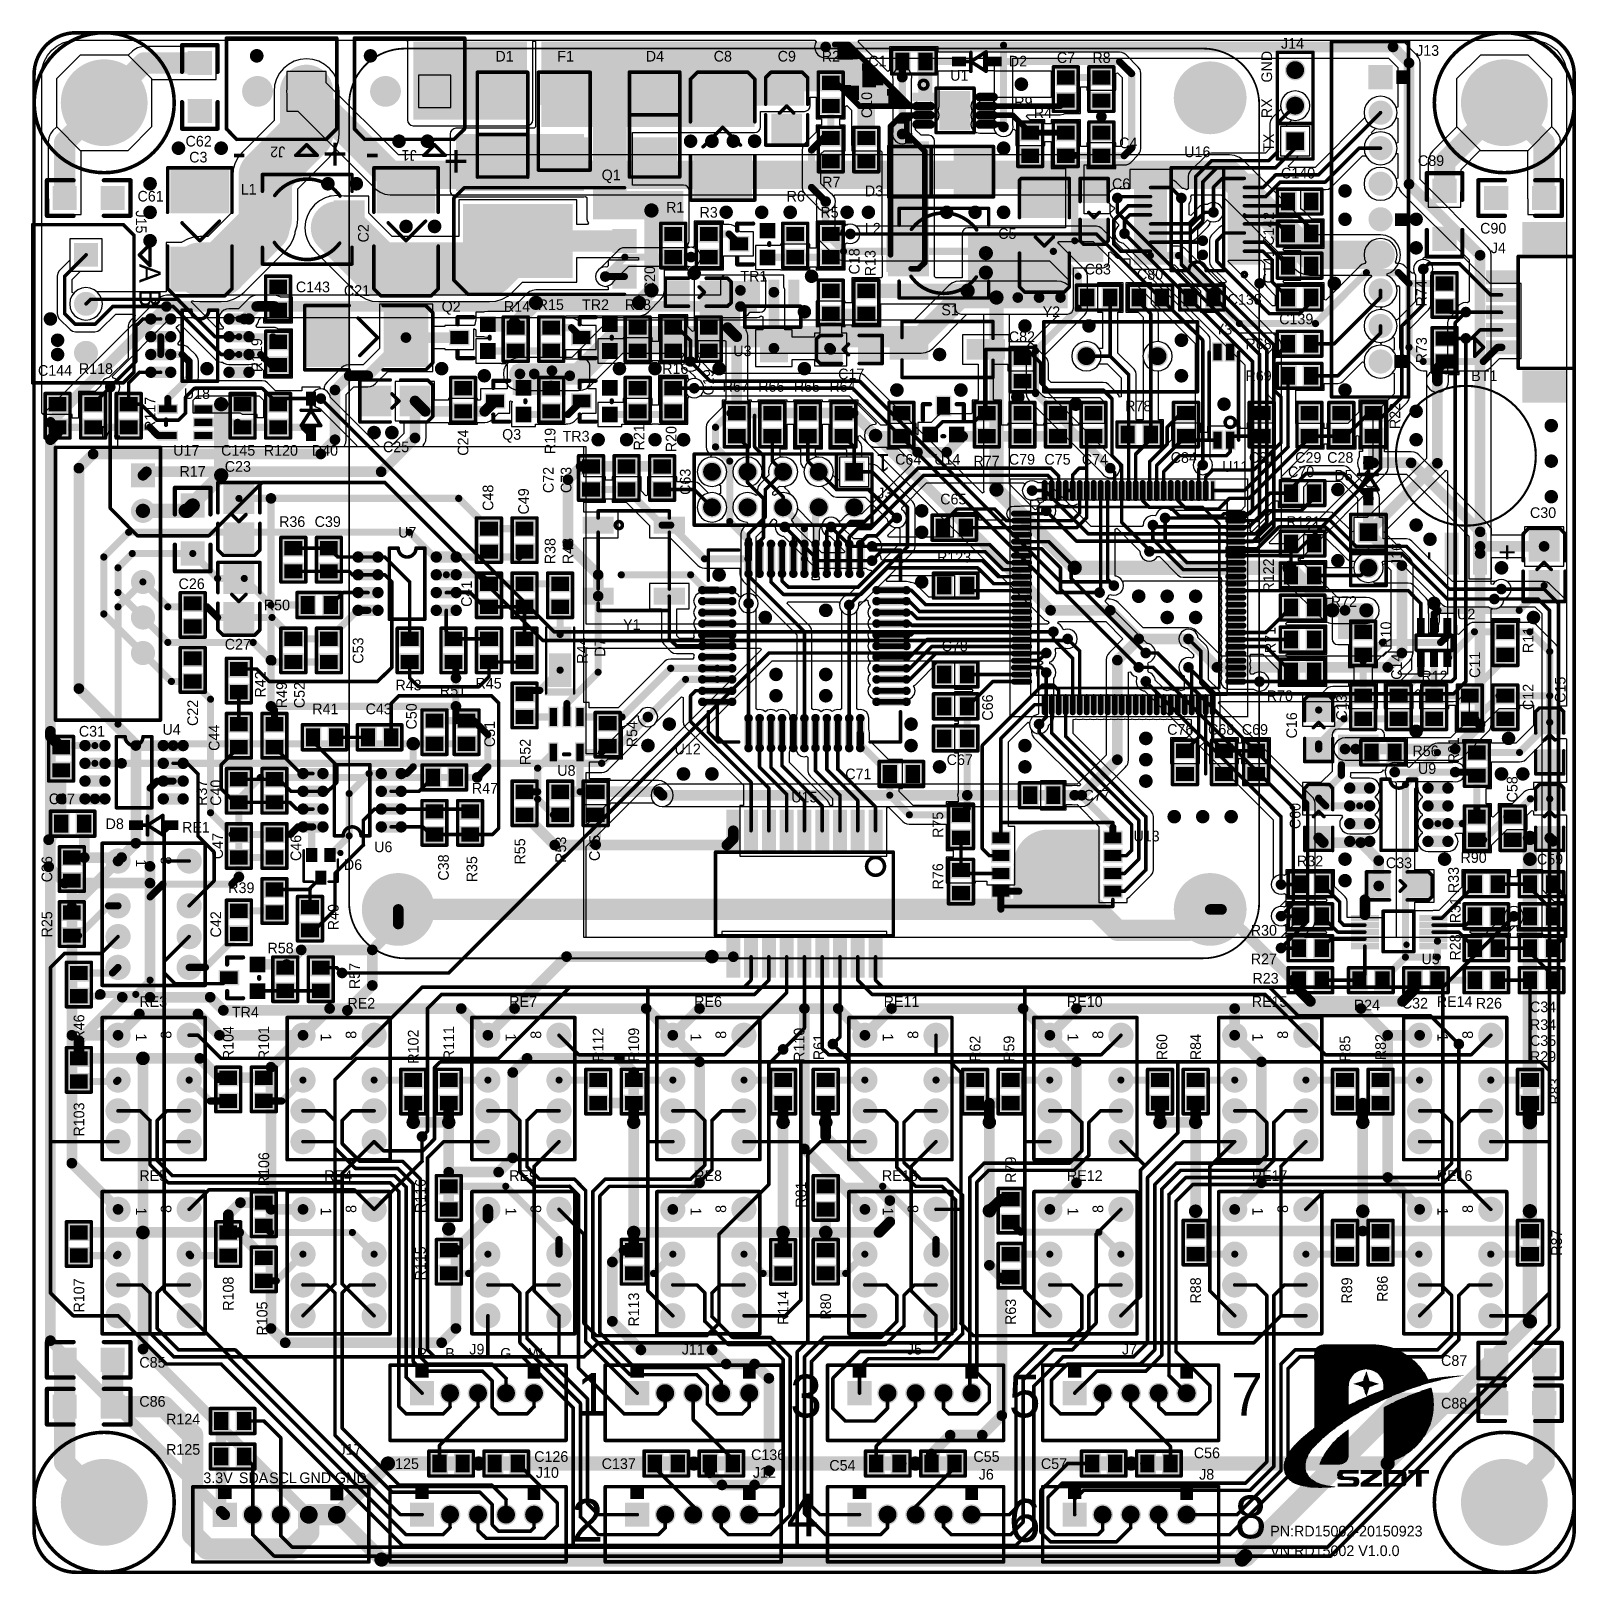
# Model space of a CAD drawing. Extents: x 1012 to 1122, y 1012 to 1122.
import ezdxf

# ---------------------------------------------------------------- set-up
doc = ezdxf.new("R2010")
doc.units = 0
doc.layers.get('0').update_dxf_attribs({"linetype": 'CONTINUOUS'})
for name, color, linetype in [('BOTTOMLAYER', 5, 'CONTINUOUS'), ('BOTTOMSOLDER', 6, 'CONTINUOUS'), ('KEEPOUTLAYER', 6, 'CONTINUOUS'), ('MECHANICAL1', 6, 'CONTINUOUS'), ('MULTILAYER', 9, 'CONTINUOUS'), ('TOPLAYER', 1, 'CONTINUOUS'), ('TOPOVERLAY', 2, 'CONTINUOUS'), ('TOPPASTE', 8, 'CONTINUOUS'), ('TOPSOLDER', 216, 'CONTINUOUS')]:
    doc.layers.add(name, color=color, linetype=linetype)

msp = doc.modelspace()

# ---------------------------------------------------------------- texts
at = {"layer": 'TOPOVERLAY'}
for s, p in [('J14', (1100.84, 1120.65)), ('D1', (1044.73, 1119.73)), ('F1', (1049.15, 1119.73)), ('D4', (1055.47, 1119.73)), ('C8', (1060.32, 1119.73)), ('C9', (1064.89, 1119.73)), ('R2', (1068.04, 1119.73)), ('C1', (1071.37, 1119.38)), ('D2', (1081.4, 1119.38)), ('C7', (1084.83, 1119.63)), ('R8', (1087.37, 1119.63)), ('J13', (1110.49, 1120.14)), ('U1', (1077.21, 1118.36)), ('R9', (1081.79, 1116.46)), ('R4', (1083.18, 1115.69)), ('C62', (1022.6, 1113.66)), ('C4', (1089.28, 1113.54)), ('U16', (1093.93, 1112.9)), ('C3', (1022.86, 1112.52)), ('C89', (1110.62, 1112.27)), ('Q1', (1052.32, 1111.25)), ('C6', (1088.77, 1110.62)), ('C140', (1100.84, 1111.38)), ('C61', (1019.17, 1109.73)), ('L1', (1026.54, 1110.23)), ('R6', (1065.53, 1109.73)), ('D3', (1071.12, 1110.11)), ('R1', (1056.92, 1108.94)), ('R3', (1059.31, 1108.58)), ('R5', (1067.94, 1108.58)), ('L2', (1071.12, 1107.44)), ('C90', (1115.06, 1107.44)), ('C5', (1080.64, 1107.06)), ('J4', (1115.82, 1106.04)), ('TR1', (1062.23, 1104.01)), ('C83', (1086.82, 1104.52)), ('C80', (1090.55, 1104.14)), ('C21', (1033.91, 1102.99)), ('Q2', (1040.89, 1101.85)), ('R14', (1045.34, 1101.85)), ('R15', (1047.75, 1101.98)), ('TR2', (1050.92, 1101.98)), ('R18', (1053.97, 1101.98)), ('C138', (1097.03, 1102.36)), ('S1', (1076.58, 1101.6)), ('Y2', (1083.82, 1101.47)), ('C139', (1100.71, 1100.96)), ('C82', (1081.4, 1099.69)), ('Y3', (1096.11, 1100.23)), ('U3', (1061.72, 1098.68)), ('R68', (1098.3, 1099.18)), ('R118', (1014.98, 1097.41)), ('R16', (1056.64, 1097.41)), ('C144', (1012.06, 1097.28)), ('C17', (1069.21, 1097.03)), ('R69', (1098.3, 1096.9)), ('BT1', (1114.42, 1096.9)), ('U18', (1022.48, 1095.63)), ('R67', (1060.96, 1096.14)), ('R66', (1063.5, 1096.14)), ('R65', (1066.04, 1096.14)), ('R64', (1068.58, 1096.14)), ('R78', (1089.71, 1094.74)), ('M1', (1016.56, 1092.94)), ('C25', (1036.7, 1091.82)), ('Q3', (1045.21, 1092.71)), ('TR3', (1049.53, 1092.58)), ('U17', (1021.72, 1091.57)), ('C145', (1025.14, 1091.57)), ('R120', (1028.19, 1091.57)), ('D40', (1031.62, 1091.57)), ('C64', (1073.28, 1090.93)), ('U14', (1076.07, 1090.93)), ('R77', (1078.87, 1090.8)), ('C79', (1081.4, 1090.93)), ('C75', (1083.94, 1090.93)), ('C74', (1086.61, 1090.93)), ('C84', (1092.96, 1091.06)), ('C81', (1098.55, 1091.06)), ('C29', (1101.85, 1091.06)), ('C28', (1104.14, 1091.06)), ('R17', (1022.17, 1090.07)), ('C23', (1025.4, 1090.42)), ('U11', (1096.64, 1090.42)), ('C70', (1101.34, 1090.04)), ('D5', (1104.65, 1089.79)), ('J3', (1072.01, 1088.52)), ('C65', (1076.5, 1088.09)), ('R36', (1029.28, 1086.48)), ('C39', (1031.82, 1086.48)), ('R121', (1101.22, 1086.48)), ('C30', (1118.62, 1087.12)), ('U7', (1037.79, 1085.72)), ('R123', (1076.27, 1083.94)), ('C26', (1022.1, 1082.04)), ('R72', (1104.39, 1080.77)), ('R50', (1028.19, 1080.52)), ('U2', (1113.41, 1079.88)), ('Y1', (1053.85, 1079.12)), ('C78', (1076.6, 1077.6)), ('R12', (1110.87, 1075.44)), ('R43', (1037.59, 1074.8)), ('R45', (1043.31, 1074.93)), ('R41', (1031.65, 1073.1)), ('C43', (1035.46, 1073.1)), ('R70', (1099.82, 1074.04)), ('C31', (1014.98, 1071.5)), ('U4', (1020.95, 1071.63)), ('C76', (1092.71, 1071.63)), ('C68', (1095.63, 1071.63)), ('C69', (1098.04, 1071.63)), ('U12', (1057.53, 1070.23)), ('R56', (1110.23, 1070.1)), ('U8', (1049.15, 1068.7)), ('C67', (1076.96, 1069.47)), ('U9', (1110.62, 1068.83)), ('C71', (1069.72, 1068.45)), ('C37', (1012.83, 1066.67)), ('R47', (1043.05, 1067.43)), ('U15', (1065.86, 1066.8)), ('C77', (1086.74, 1066.93)), ('D8', (1016.89, 1064.89)), ('RE1', (1022.35, 1064.64)), ('U6', (1036.07, 1063.24)), ('U13', (1090.3, 1064.01)), ('R32', (1101.98, 1062.23)), ('C33', (1108.33, 1062.1)), ('R90', (1113.66, 1062.48)), ('C59', (1119.12, 1062.36)), ('D6', (1033.91, 1061.97)), ('R39', (1025.65, 1060.32)), ('R30', (1098.68, 1057.28)), ('R58', (1028.45, 1056.01)), ('R27', (1098.68, 1055.24)), ('U5', (1110.87, 1055.24)), ('R23', (1098.8, 1053.85)), ('RE3', (1019.3, 1052.19)), ('RE2', (1034.16, 1052.07)), ('RE7', (1045.72, 1052.19)), ('RE6', (1058.93, 1052.19)), ('RE11', (1072.46, 1052.19)), ('RE10', (1085.55, 1052.19)), ('RE15', (1098.75, 1052.19)), ('C32', (1109.47, 1052.07)), ('RE14', (1111.96, 1052.19)), ('R26', (1114.75, 1052.07)), ('TR4', (1025.91, 1051.43)), ('R24', (1106.04, 1051.94)), ('C34', (1118.62, 1051.81)), ('R34', (1118.62, 1050.54)), ('C35', (1118.62, 1049.4)), ('R29', (1118.62, 1048.26)), ('RE5', (1019.3, 1039.75)), ('RE4', (1032.51, 1039.75)), ('RE9', (1045.72, 1039.75)), ('RE8', (1058.93, 1039.75)), ('RE13', (1072.34, 1039.75)), ('RE12', (1085.55, 1039.75)), ('RE17', (1098.75, 1039.75)), ('RE16', (1111.96, 1039.75)), ('J9', (1042.87, 1027.35)), ('J11', (1058.04, 1027.35)), ('J5', (1074.12, 1027.35)), ('J7', (1089.48, 1027.35)), ('C85', (1019.3, 1026.41)), ('C87', (1112.27, 1026.54)), ('C86', (1019.3, 1023.62)), ('C88', (1112.27, 1023.49)), ('R124', (1021.21, 1022.35)), ('R125', (1021.21, 1020.19)), ('J17', (1033.53, 1020.19)), ('C125', (1036.83, 1019.17)), ('C126', (1047.5, 1019.68)), ('C137', (1052.32, 1019.17)), ('C136', (1062.99, 1019.81)), ('C54', (1068.58, 1019.05)), ('C55', (1078.87, 1019.68)), ('C57', (1083.69, 1019.17)), ('C56', (1094.61, 1019.94)), ('J10', (1047.62, 1018.54)), ('J12', (1063.12, 1018.54)), ('J6', (1079.25, 1018.41)), ('J8', (1094.99, 1018.41))]:
    msp.add_text(s, height=0.762, dxfattribs=at).set_placement(p)
for s, height, rotation, p in [('GND', 0.762, 90, (1100.2, 1118.23)), ('C10', 0.762, 90, (1071.63, 1115.69)), ('RX', 0.762, 90, (1100.2, 1115.69)), ('J2', 0.762, 180, (1029.72, 1113.66)), ('+', 2.29, 360, (1032.38, 1112.01)), ('TX', 0.762, 90, (1100.33, 1113.28)), ('-', 2.29, 360, (1025.92, 1112.14)), ('-', 2.29, 360, (1035.43, 1112.14)), ('J1', 0.762, 180, (1039.11, 1113.41)), ('+', 2.29, 360, (1041.02, 1111.5)), ('R7', 0.762, 360, (1068.07, 1110.74)), ('J15', 0.762, 270, (1019.05, 1109.09)), ('C2', 0.762, 90, (1035.68, 1106.81)), ('C142', 0.762, 90, (1100.33, 1106.55)), ('C18', 0.762, 90, (1070.74, 1104.52)), ('R13', 0.762, 90, (1071.88, 1104.39)), ('C141', 0.762, 90, (1100.33, 1103.88)), ('A', 1.52, 270, (1019.3, 1105.28)), ('C20', 0.762, 90, (1056.13, 1103.25)), ('C143', 0.762, 360, (1030.48, 1103.25)), ('R74', 0.762, 90, (1111.25, 1102.23)), ('B', 1.52, 270, (1019.3, 1103.5)), ('R119', 0.762, 90, (1028.07, 1097.53)), ('R73', 0.762, 90, (1111.25, 1098.17)), ('C19', 0.762, 90, (1060.32, 1095.88)), ('R117', 0.762, 90, (1020.45, 1093.34)), ('R22', 0.762, 90, (1109.35, 1093.47)), ('R21', 0.762, 90, (1055.37, 1091.95)), ('C24', 0.762, 90, (1042.8, 1091.57)), ('R19', 0.762, 90, (1049.02, 1091.69)), ('R20', 0.762, 90, (1057.66, 1091.82)), ('C72', 0.762, 90, (1048.89, 1088.9)), ('C73', 0.762, 90, (1050.16, 1088.9)), ('C63', 0.762, 90, (1058.67, 1088.77)), ('C48', 0.762, 90, (1044.58, 1087.63)), ('C49', 0.762, 90, (1047.12, 1087.37)), ('R38', 0.762, 90, (1049.02, 1083.82)), ('R48', 0.762, 90, (1050.29, 1083.82)), ('J16', 0.762, 90, (1109.47, 1083.69)), ('R122', 0.762, 90, (1100.33, 1081.79)), ('C41', 0.762, 90, (1043.05, 1080.77)), ('R10', 0.762, 90, (1108.71, 1077.85)), ('C27', 0.762, 360, (1025.4, 1077.72)), ('C53', 0.762, 90, (1035.3, 1076.71)), ('R44', 0.762, 90, (1051.31, 1076.71)), ('D7', 0.762, 90, (1052.58, 1077.21)), ('R71', 0.762, 90, (1100.45, 1077.47)), ('R11', 0.762, 90, (1118.87, 1077.47)), ('C14', 0.762, 90, (1109.47, 1075.56)), ('C11', 0.762, 90, (1115.06, 1075.69)), ('R42', 0.762, 90, (1028.32, 1074.29)), ('R49', 0.762, 90, (1029.84, 1073.53)), ('C52', 0.762, 90, (1031.11, 1073.53)), ('R51', 0.762, 360, (1040.77, 1074.42)), ('C12', 0.762, 90, (1118.87, 1073.4)), ('C15', 0.762, 90, (1121.16, 1073.91)), ('C22', 0.762, 90, (1023.49, 1072.26)), ('C50', 0.762, 90, (1039.11, 1072.01)), ('C66', 0.762, 90, (1080.26, 1072.64)), ('C13', 0.762, 90, (1105.54, 1072.64)), ('C16', 0.762, 90, (1101.98, 1071.37)), ('C44', 0.762, 90, (1025.02, 1070.48)), ('C51', 0.762, 90, (1044.7, 1070.74)), ('R54', 0.762, 90, (1054.86, 1070.74)), ('R52', 0.762, 90, (1047.24, 1069.47)), ('R91', 0.762, 90, (1113.54, 1069.59)), ('R37', 0.762, 90, (1024.13, 1066.55)), ('C40', 0.762, 90, (1025.14, 1066.55)), ('C58', 0.762, 90, (1117.73, 1066.8)), ('R75', 0.762, 90, (1076.71, 1064.26)), ('C60', 0.762, 90, (1102.23, 1064.89)), ('C47', 0.762, 90, (1025.27, 1062.74)), ('C46', 0.762, 90, (1030.86, 1062.61)), ('R55', 0.762, 90, (1046.86, 1062.36)), ('R53', 0.762, 90, (1049.78, 1062.48)), ('C45', 0.762, 90, (1052.19, 1062.61)), ('C36', 0.762, 90, (1013.08, 1061.09)), ('C38', 0.762, 90, (1041.4, 1061.21)), ('R35', 0.762, 90, (1043.43, 1061.09)), ('R76', 0.762, 90, (1076.71, 1060.58)), ('R33', 0.762, 90, (1113.54, 1060.32)), ('R40', 0.762, 90, (1033.53, 1057.66)), ('R31', 0.762, 90, (1113.66, 1058.16)), ('R25', 0.762, 90, (1013.08, 1057.15)), ('C42', 0.762, 90, (1025.14, 1057.15)), ('R28', 0.762, 90, (1113.66, 1055.5)), ('R57', 0.762, 90, (1035.05, 1053.46)), ('R46', 0.762, 90, (1015.37, 1049.78)), ('R104', 0.762, 90, (1026.03, 1048.38)), ('R101', 0.762, 90, (1028.57, 1048.38)), ('R111', 0.762, 90, (1041.78, 1048.38)), ('R112', 0.762, 90, (1052.45, 1048.26)), ('R109', 0.762, 90, (1054.99, 1048.26)), ('R110', 0.762, 90, (1066.8, 1048.26)), ('R102', 0.762, 90, (1039.24, 1048.13)), ('R61', 0.762, 90, (1068.2, 1048.38)), ('R62', 0.762, 90, (1079.37, 1048.26)), ('R59', 0.762, 90, (1081.79, 1048.26)), ('R60', 0.762, 90, (1092.71, 1048.38)), ('R84', 0.762, 90, (1095.12, 1048.38)), ('R85', 0.762, 90, (1105.79, 1048.26)), ('R82', 0.762, 90, (1108.33, 1048.38)), ('R83', 0.762, 90, (1120.78, 1045.21)), ('R103', 0.762, 90, (1015.37, 1042.92)), ('R106', 0.762, 90, (1028.57, 1039.37)), ('R79', 0.762, 90, (1081.91, 1039.62)), ('R116', 0.762, 90, (1039.75, 1037.46)), ('R81', 0.762, 90, (1066.93, 1037.84)), ('R87', 0.762, 90, (1120.9, 1034.41)), ('R115', 0.762, 90, (1039.75, 1032.64)), ('R107', 0.762, 90, (1015.37, 1030.35)), ('R108', 0.762, 90, (1026.03, 1030.48)), ('R114', 0.762, 90, (1065.66, 1029.46)), ('R88', 0.762, 90, (1095.12, 1030.99)), ('R89', 0.762, 90, (1105.92, 1030.99)), ('R86', 0.762, 90, (1108.46, 1031.11)), ('R105', 0.762, 90, (1028.45, 1028.7)), ('R113', 0.762, 90, (1054.99, 1029.34)), ('R80', 0.762, 90, (1068.7, 1029.84)), ('R63', 0.762, 90, (1081.91, 1029.46)), ('R', 0.762, 360, (1039.11, 1027.05)), ('B', 0.762, 360, (1041.15, 1027.05)), ('G', 0.762, 360, (1045.08, 1027.05)), ('W', 0.762, 360, (1047.12, 1027.05)), ('1', 3.05, 360, (1050.54, 1022.99)), ('3', 3.05, 360, (1065.78, 1022.86)), ('5', 3.05, 360, (1081.4, 1022.86)), ('7', 3.05, 360, (1097.28, 1022.99)), ('3.3V', 0.762, 360, (1023.87, 1018.16)), ('SDA', 0.762, 360, (1026.41, 1018.16)), ('SCL', 0.762, 360, (1028.57, 1018.16)), ('GND', 0.762, 360, (1030.73, 1018.16)), ('GND', 0.762, 360, (1033.27, 1018.16)), ('2', 3.05, 360, (1050.16, 1013.97)), ('4', 3.05, 360, (1065.53, 1014.35)), ('6', 3.05, 360, (1081.4, 1013.97)), ('8', 3.05, 360, (1097.53, 1014.22)), ('PN:RD15002-20150923', 0.762, 360, (1100.07, 1014.35)), ('VN:RD15002 V1.0.0', 0.762, 360, (1100.07, 1012.95))]:
    msp.add_text(s, height=height, rotation=rotation, dxfattribs=at).set_placement(p)

# ---------------------------------------------------------------- blocks, each defined once
blk = doc.blocks.new('CC0603_1')
at = {"layer": 'TOPLAYER'}
for points in [[(-0.508, -0.635), (0.508, -0.635), (-0.508, 0.635), (0.508, 0.635)], [(1.143, -0.635), (2.159, -0.635), (1.143, 0.635), (2.159, 0.635)]]:
    blk.add_solid(points, dxfattribs=at)
at = {"layer": 'TOPOVERLAY', "const_width": 0.254}
for points in [[(-0.762, 0.889), (-0.508, 0.889)], [(-0.762, -0.889), (-0.762, 0.889)], [(-0.508, 0.889), (2.413, 0.889)], [(2.413, -0.889), (2.413, 0.889)], [(-0.762, -0.889), (2.413, -0.889)]]:
    blk.add_lwpolyline(points, dxfattribs=at)
at = {"layer": 'TOPOVERLAY', "const_width": 0.127}
for points in [[(-0.8255, 0.889, 1), (-0.6985, 0.889, 1)], [(-0.8255, 0.889, 1), (-0.6985, 0.889, 1)], [(-0.5715, 0.889, 1), (-0.4445, 0.889, 1)], [(-0.5715, 0.889, 1), (-0.4445, 0.889, 1)], [(2.3495, 0.889, 1), (2.4765, 0.889, 1)], [(2.3495, 0.889, 1), (2.4765, 0.889, 1)], [(-0.8255, -0.889, 1), (-0.6985, -0.889, 1)], [(-0.8255, -0.889, 1), (-0.6985, -0.889, 1)], [(2.3495, -0.889, 1), (2.4765, -0.889, 1)], [(2.3495, -0.889, 1), (2.4765, -0.889, 1)]]:
    blk.add_lwpolyline(points, format="xyb", close=True, dxfattribs=at)
at = {"layer": 'TOPPASTE'}
for points in [[(-0.508, -0.635), (0.508, -0.635), (-0.508, 0.635), (0.508, 0.635)], [(1.143, -0.635), (2.159, -0.635), (1.143, 0.635), (2.159, 0.635)]]:
    blk.add_solid(points, dxfattribs=at)
at = {"layer": 'TOPSOLDER'}
for points in [[(-0.6096, -0.7366), (0.6096, -0.7366), (-0.6096, 0.7366), (0.6096, 0.7366)], [(1.0414, -0.7366), (2.2606, -0.7366), (1.0414, 0.7366), (2.2606, 0.7366)]]:
    blk.add_solid(points, dxfattribs=at)
blk = doc.blocks.new('CC0603_2')
at = {"layer": 'TOPLAYER'}
for points in [[(-0.508, -0.635), (0.508, -0.635), (-0.508, 0.635), (0.508, 0.635)], [(1.143, -0.635), (2.159, -0.635), (1.143, 0.635), (2.159, 0.635)]]:
    blk.add_solid(points, dxfattribs=at)
at = {"layer": 'TOPOVERLAY', "const_width": 0.254}
for points in [[(-0.762, -0.889), (-0.762, 0.889)], [(-0.762, 0.889), (-0.508, 0.889)], [(-0.508, 0.889), (2.413, 0.889)], [(2.413, -0.889), (2.413, 0.889)], [(-0.762, -0.889), (2.413, -0.889)]]:
    blk.add_lwpolyline(points, dxfattribs=at)
at = {"layer": 'TOPOVERLAY', "const_width": 0.127}
for points in [[(-0.8255, 0.889, 1), (-0.6985, 0.889, 1)], [(-0.8255, 0.889, 1), (-0.6985, 0.889, 1)], [(-0.5715, 0.889, 1), (-0.4445, 0.889, 1)], [(-0.5715, 0.889, 1), (-0.4445, 0.889, 1)], [(2.3495, 0.889, 1), (2.4765, 0.889, 1)], [(2.3495, 0.889, 1), (2.4765, 0.889, 1)], [(-0.8255, -0.889, 1), (-0.6985, -0.889, 1)], [(-0.8255, -0.889, 1), (-0.6985, -0.889, 1)], [(2.3495, -0.889, 1), (2.4765, -0.889, 1)], [(2.3495, -0.889, 1), (2.4765, -0.889, 1)]]:
    blk.add_lwpolyline(points, format="xyb", close=True, dxfattribs=at)
at = {"layer": 'TOPPASTE'}
for points in [[(-0.508, -0.635), (0.508, -0.635), (-0.508, 0.635), (0.508, 0.635)], [(1.143, -0.635), (2.159, -0.635), (1.143, 0.635), (2.159, 0.635)]]:
    blk.add_solid(points, dxfattribs=at)
at = {"layer": 'TOPSOLDER'}
for points in [[(-0.6096, -0.7366), (0.6096, -0.7366), (-0.6096, 0.7366), (0.6096, 0.7366)], [(1.0414, -0.7366), (2.2606, -0.7366), (1.0414, 0.7366), (2.2606, 0.7366)]]:
    blk.add_solid(points, dxfattribs=at)
blk = doc.blocks.new('CON5_2_0MM_3')
at = {"layer": 'BOTTOMLAYER', "const_width": 0.635}
for points in [[(1.682496, 0, 1), (2.317496, 0, 1)], [(3.682492, 0, 1), (4.317492, 0, 1)], [(5.682488, 0, 1), (6.317488, 0, 1)], [(7.682484, 0, 1), (8.317484, 0, 1)]]:
    blk.add_lwpolyline(points, format="xyb", close=True, dxfattribs=at)
at = {"layer": 'BOTTOMLAYER'}
blk.add_solid([(0.762, 0.762), (-0.762, 0.762), (0.762, -0.762), (-0.762, -0.762)], dxfattribs=at)
at = {"layer": 'BOTTOMSOLDER', "const_width": 0.7366}
for points in [[(1.631696, 0, 1), (2.368296, 0, 1)], [(3.631692, 0, 1), (4.368292, 0, 1)], [(5.631688, 0, 1), (6.368288, 0, 1)], [(7.631684, 0, 1), (8.368284, 0, 1)]]:
    blk.add_lwpolyline(points, format="xyb", close=True, dxfattribs=at)
at = {"layer": 'BOTTOMSOLDER'}
blk.add_solid([(0.8636, 0.8636), (-0.8636, 0.8636), (0.8636, -0.8636), (-0.8636, -0.8636)], dxfattribs=at)
at = {"layer": 'MULTILAYER', "const_width": 0.635}
for points in [[(1.682496, 0, 1), (2.317496, 0, 1)], [(3.682492, 0, 1), (4.317492, 0, 1)], [(5.682488, 0, 1), (6.317488, 0, 1)], [(7.682484, 0, 1), (8.317484, 0, 1)]]:
    blk.add_lwpolyline(points, format="xyb", close=True, dxfattribs=at)
at = {"layer": 'MULTILAYER'}
blk.add_solid([(0.762, 0.762), (-0.762, 0.762), (0.762, -0.762), (-0.762, -0.762)], dxfattribs=at)
at = {"layer": 'TOPLAYER', "const_width": 0.635}
for points in [[(1.682496, 0, 1), (2.317496, 0, 1)], [(3.682492, 0, 1), (4.317492, 0, 1)], [(5.682488, 0, 1), (6.317488, 0, 1)], [(7.682484, 0, 1), (8.317484, 0, 1)]]:
    blk.add_lwpolyline(points, format="xyb", close=True, dxfattribs=at)
at = {"layer": 'TOPLAYER'}
blk.add_solid([(0.762, 0.762), (-0.762, 0.762), (0.762, -0.762), (-0.762, -0.762)], dxfattribs=at)
at = {"layer": 'TOPOVERLAY', "const_width": 0.254}
for points in [[(-2.286, -3.3782), (-2.286, 1.999996)], [(-2.286, 1.999996), (10.287, 1.999996)], [(10.287, -3.3782), (10.287, 1.999996)], [(-2.286, -3.3782), (10.287, -3.3782)]]:
    blk.add_lwpolyline(points, dxfattribs=at)
at = {"layer": 'TOPOVERLAY', "const_width": 0.127}
for points in [[(-2.3495, 1.999996, 1), (-2.2225, 1.999996, 1)], [(-2.3495, 1.999996, 1), (-2.2225, 1.999996, 1)], [(10.2235, 1.999996, 1), (10.3505, 1.999996, 1)], [(10.2235, 1.999996, 1), (10.3505, 1.999996, 1)], [(-2.3495, -3.3782, 1), (-2.2225, -3.3782, 1)], [(-2.3495, -3.3782, 1), (-2.2225, -3.3782, 1)], [(10.2235, -3.3782, 1), (10.3505, -3.3782, 1)], [(10.2235, -3.3782, 1), (10.3505, -3.3782, 1)]]:
    blk.add_lwpolyline(points, format="xyb", close=True, dxfattribs=at)
at = {"layer": 'TOPOVERLAY'}
for points in [[(-0.4826, 1.1176), (0.4826, 1.1176), (-0.4826, 1.999996), (0.4826, 1.999996)], [(7.5438, 1.0414), (8.4582, 1.0414), (7.5438, 1.923796), (8.4582, 1.923796)]]:
    blk.add_solid(points, dxfattribs=at)
at = {"layer": 'TOPSOLDER', "const_width": 0.7366}
for points in [[(1.631696, 0, 1), (2.368296, 0, 1)], [(3.631692, 0, 1), (4.368292, 0, 1)], [(5.631688, 0, 1), (6.368288, 0, 1)], [(7.631684, 0, 1), (8.368284, 0, 1)]]:
    blk.add_lwpolyline(points, format="xyb", close=True, dxfattribs=at)
at = {"layer": 'TOPSOLDER'}
blk.add_solid([(0.8636, 0.8636), (-0.8636, 0.8636), (0.8636, -0.8636), (-0.8636, -0.8636)], dxfattribs=at)
blk = doc.blocks.new('CC0603_4')
at = {"layer": 'TOPLAYER'}
for points in [[(-0.508, -0.635), (0.508, -0.635), (-0.508, 0.635), (0.508, 0.635)], [(1.143, -0.635), (2.159, -0.635), (1.143, 0.635), (2.159, 0.635)]]:
    blk.add_solid(points, dxfattribs=at)
at = {"layer": 'TOPOVERLAY', "const_width": 0.254}
for points in [[(-0.762, 0.889), (-0.508, 0.889)], [(-0.762, -0.889), (-0.762, 0.889)], [(-0.508, 0.889), (2.413, 0.889)], [(2.413, -0.889), (2.413, 0.889)], [(-0.762, -0.889), (2.413, -0.889)]]:
    blk.add_lwpolyline(points, dxfattribs=at)
at = {"layer": 'TOPOVERLAY', "const_width": 0.127}
for points in [[(-0.8255, 0.889, 1), (-0.6985, 0.889, 1)], [(-0.8255, 0.889, 1), (-0.6985, 0.889, 1)], [(-0.5715, 0.889, 1), (-0.4445, 0.889, 1)], [(-0.5715, 0.889, 1), (-0.4445, 0.889, 1)], [(2.3495, 0.889, 1), (2.4765, 0.889, 1)], [(2.3495, 0.889, 1), (2.4765, 0.889, 1)], [(-0.8255, -0.889, 1), (-0.6985, -0.889, 1)], [(-0.8255, -0.889, 1), (-0.6985, -0.889, 1)], [(2.3495, -0.889, 1), (2.4765, -0.889, 1)], [(2.3495, -0.889, 1), (2.4765, -0.889, 1)]]:
    blk.add_lwpolyline(points, format="xyb", close=True, dxfattribs=at)
at = {"layer": 'TOPPASTE'}
for points in [[(-0.508, -0.635), (0.508, -0.635), (-0.508, 0.635), (0.508, 0.635)], [(1.143, -0.635), (2.159, -0.635), (1.143, 0.635), (2.159, 0.635)]]:
    blk.add_solid(points, dxfattribs=at)
at = {"layer": 'TOPSOLDER'}
for points in [[(-0.6096, -0.7366), (0.6096, -0.7366), (-0.6096, 0.7366), (0.6096, 0.7366)], [(1.0414, -0.7366), (2.2606, -0.7366), (1.0414, 0.7366), (2.2606, 0.7366)]]:
    blk.add_solid(points, dxfattribs=at)
blk = doc.blocks.new('CC0603_5')
at = {"layer": 'TOPLAYER'}
for points in [[(-0.508, -0.635), (0.508, -0.635), (-0.508, 0.635), (0.508, 0.635)], [(1.143, -0.635), (2.159, -0.635), (1.143, 0.635), (2.159, 0.635)]]:
    blk.add_solid(points, dxfattribs=at)
at = {"layer": 'TOPOVERLAY', "const_width": 0.254}
for points in [[(-0.508, 0.889), (-0.762, 0.889)], [(-0.762, 0.889), (-0.762, -0.889)], [(2.413, 0.889), (-0.508, 0.889)], [(2.413, 0.889), (2.413, -0.889)], [(2.413, -0.889), (-0.762, -0.889)]]:
    blk.add_lwpolyline(points, dxfattribs=at)
at = {"layer": 'TOPOVERLAY', "const_width": 0.127}
for points in [[(-0.8255, 0.889, 1), (-0.6985, 0.889, 1)], [(-0.8255, 0.889, 1), (-0.6985, 0.889, 1)], [(-0.5715, 0.889, 1), (-0.4445, 0.889, 1)], [(-0.5715, 0.889, 1), (-0.4445, 0.889, 1)], [(2.3495, 0.889, 1), (2.4765, 0.889, 1)], [(2.3495, 0.889, 1), (2.4765, 0.889, 1)], [(-0.8255, -0.889, 1), (-0.6985, -0.889, 1)], [(-0.8255, -0.889, 1), (-0.6985, -0.889, 1)], [(2.3495, -0.889, 1), (2.4765, -0.889, 1)], [(2.3495, -0.889, 1), (2.4765, -0.889, 1)]]:
    blk.add_lwpolyline(points, format="xyb", close=True, dxfattribs=at)
at = {"layer": 'TOPPASTE'}
for points in [[(-0.508, -0.635), (0.508, -0.635), (-0.508, 0.635), (0.508, 0.635)], [(1.143, -0.635), (2.159, -0.635), (1.143, 0.635), (2.159, 0.635)]]:
    blk.add_solid(points, dxfattribs=at)
at = {"layer": 'TOPSOLDER'}
for points in [[(-0.6096, -0.7366), (0.6096, -0.7366), (-0.6096, 0.7366), (0.6096, 0.7366)], [(1.0414, -0.7366), (2.2606, -0.7366), (1.0414, 0.7366), (2.2606, 0.7366)]]:
    blk.add_solid(points, dxfattribs=at)
blk = doc.blocks.new('CC0603_6')
at = {"layer": 'TOPLAYER'}
for points in [[(-0.508, -0.635), (0.508, -0.635), (-0.508, 0.635), (0.508, 0.635)], [(1.143, -0.635), (2.159, -0.635), (1.143, 0.635), (2.159, 0.635)]]:
    blk.add_solid(points, dxfattribs=at)
at = {"layer": 'TOPOVERLAY', "const_width": 0.254}
for points in [[(-0.762, 0.889), (-0.508, 0.889)], [(-0.762, -0.889), (-0.762, 0.889)], [(-0.508, 0.889), (2.413, 0.889)], [(2.413, -0.889), (2.413, 0.889)], [(-0.762, -0.889), (2.413, -0.889)]]:
    blk.add_lwpolyline(points, dxfattribs=at)
at = {"layer": 'TOPOVERLAY', "const_width": 0.127}
for points in [[(-0.8255, 0.889, 1), (-0.6985, 0.889, 1)], [(-0.8255, 0.889, 1), (-0.6985, 0.889, 1)], [(-0.5715, 0.889, 1), (-0.4445, 0.889, 1)], [(-0.5715, 0.889, 1), (-0.4445, 0.889, 1)], [(2.3495, 0.889, 1), (2.4765, 0.889, 1)], [(2.3495, 0.889, 1), (2.4765, 0.889, 1)], [(-0.8255, -0.889, 1), (-0.6985, -0.889, 1)], [(-0.8255, -0.889, 1), (-0.6985, -0.889, 1)], [(2.3495, -0.889, 1), (2.4765, -0.889, 1)], [(2.3495, -0.889, 1), (2.4765, -0.889, 1)]]:
    blk.add_lwpolyline(points, format="xyb", close=True, dxfattribs=at)
at = {"layer": 'TOPPASTE'}
for points in [[(-0.508, -0.635), (0.508, -0.635), (-0.508, 0.635), (0.508, 0.635)], [(1.143, -0.635), (2.159, -0.635), (1.143, 0.635), (2.159, 0.635)]]:
    blk.add_solid(points, dxfattribs=at)
at = {"layer": 'TOPSOLDER'}
for points in [[(-0.6096, -0.7366), (0.6096, -0.7366), (-0.6096, 0.7366), (0.6096, 0.7366)], [(1.0414, -0.7366), (2.2606, -0.7366), (1.0414, 0.7366), (2.2606, 0.7366)]]:
    blk.add_solid(points, dxfattribs=at)
blk = doc.blocks.new('SIP2_2_54MM_7')
at = {"layer": 'BOTTOMLAYER', "const_width": 0.635}
blk.add_lwpolyline([(2.2225, 0, 1), (2.8575, 0, 1)], format="xyb", close=True, dxfattribs=at)
at = {"layer": 'BOTTOMLAYER'}
blk.add_solid([(-0.635, -0.635), (0.635, -0.635), (-0.635, 0.635), (0.635, 0.635)], dxfattribs=at)
at = {"layer": 'BOTTOMSOLDER', "const_width": 0.7366}
blk.add_lwpolyline([(2.1717, 0, 1), (2.9083, 0, 1)], format="xyb", close=True, dxfattribs=at)
at = {"layer": 'BOTTOMSOLDER'}
blk.add_solid([(-0.7366, -0.7366), (0.7366, -0.7366), (-0.7366, 0.7366), (0.7366, 0.7366)], dxfattribs=at)
at = {"layer": 'MULTILAYER', "const_width": 0.635}
blk.add_lwpolyline([(2.2225, 0, 1), (2.8575, 0, 1)], format="xyb", close=True, dxfattribs=at)
at = {"layer": 'MULTILAYER'}
blk.add_solid([(-0.635, -0.635), (0.635, -0.635), (-0.635, 0.635), (0.635, 0.635)], dxfattribs=at)
at = {"layer": 'TOPLAYER', "const_width": 0.635}
blk.add_lwpolyline([(2.2225, 0, 1), (2.8575, 0, 1)], format="xyb", close=True, dxfattribs=at)
at = {"layer": 'TOPLAYER'}
blk.add_solid([(-0.635, -0.635), (0.635, -0.635), (-0.635, 0.635), (0.635, 0.635)], dxfattribs=at)
at = {"layer": 'TOPOVERLAY', "const_width": 0.254}
for points in [[(3.81, 1.27), (-1.27, 1.27)], [(-1.27, -1.27), (-1.27, 1.27)], [(1.27, -1.27), (1.27, 1.27)], [(3.81, -1.27), (3.81, 1.27)], [(3.81, -1.27), (-1.27, -1.27)]]:
    blk.add_lwpolyline(points, dxfattribs=at)
at = {"layer": 'TOPOVERLAY', "const_width": 0.127}
for points in [[(-1.3335, 1.27, 1), (-1.2065, 1.27, 1)], [(-1.3335, 1.27, 1), (-1.2065, 1.27, 1)], [(1.2065, 1.27, 1), (1.3335, 1.27, 1)], [(3.7465, 1.27, 1), (3.8735, 1.27, 1)], [(3.7465, 1.27, 1), (3.8735, 1.27, 1)], [(-1.3335, -1.27, 1), (-1.2065, -1.27, 1)], [(-1.3335, -1.27, 1), (-1.2065, -1.27, 1)], [(1.2065, -1.27, 1), (1.3335, -1.27, 1)], [(3.7465, -1.27, 1), (3.8735, -1.27, 1)], [(3.7465, -1.27, 1), (3.8735, -1.27, 1)]]:
    blk.add_lwpolyline(points, format="xyb", close=True, dxfattribs=at)
at = {"layer": 'TOPSOLDER', "const_width": 0.7366}
blk.add_lwpolyline([(2.1717, 0, 1), (2.9083, 0, 1)], format="xyb", close=True, dxfattribs=at)
at = {"layer": 'TOPSOLDER'}
blk.add_solid([(-0.7366, -0.7366), (0.7366, -0.7366), (-0.7366, 0.7366), (0.7366, 0.7366)], dxfattribs=at)
blk = doc.blocks.new('DSO18_8')
at = {"layer": 'TOPLAYER'}
for points in [[(0.4, 10.4), (-0.4, 10.4), (0.4, 7.6), (-0.4, 7.6)], [(1.67, 10.4), (0.87, 10.4), (1.67, 7.6), (0.87, 7.6)], [(2.94, 10.4), (2.14, 10.4), (2.94, 7.6), (2.14, 7.6)], [(4.21, 10.4), (3.41, 10.4), (4.21, 7.6), (3.41, 7.6)], [(5.48, 10.4), (4.68, 10.4), (5.48, 7.6), (4.68, 7.6)], [(6.75, 10.4), (5.95, 10.4), (6.75, 7.6), (5.95, 7.6)], [(8.02, 10.4), (7.22, 10.4), (8.02, 7.6), (7.22, 7.6)], [(9.29, 10.4), (8.49, 10.4), (9.29, 7.6), (8.49, 7.6)], [(10.56, 10.4), (9.76, 10.4), (10.56, 7.6), (9.76, 7.6)], [(-0.4, -1.4), (0.4, -1.4), (-0.4, 1.4), (0.4, 1.4)], [(0.87, -1.4), (1.67, -1.4), (0.87, 1.4), (1.67, 1.4)], [(2.14, -1.4), (2.94, -1.4), (2.14, 1.4), (2.94, 1.4)], [(3.41, -1.4), (4.21, -1.4), (3.41, 1.4), (4.21, 1.4)], [(4.68, -1.4), (5.48, -1.4), (4.68, 1.4), (5.48, 1.4)], [(5.95, -1.4), (6.75, -1.4), (5.95, 1.4), (6.75, 1.4)], [(7.22, -1.4), (8.02, -1.4), (7.22, 1.4), (8.02, 1.4)], [(8.49, -1.4), (9.29, -1.4), (8.49, 1.4), (9.29, 1.4)], [(9.76, -1.4), (10.56, -1.4), (9.76, 1.4), (10.56, 1.4)]]:
    blk.add_solid(points, dxfattribs=at)
at = {"layer": 'TOPOVERLAY', "const_width": 0.254}
for points in [[(11.43, 7.49), (-1.27, 7.49)], [(-1.27, 7.49), (-1.27, 1.52)], [(11.43, 7.49), (11.43, 1.52)], [(11.43, 1.52), (-1.27, 1.52)]]:
    blk.add_lwpolyline(points, dxfattribs=at)
at = {"layer": 'TOPOVERLAY'}
for points, const_width in [([(-1.33, 7.49, 1), (-1.21, 7.49, 1)], 0.127), ([(-1.33, 7.49, 1), (-1.21, 7.49, 1)], 0.127), ([(11.37, 7.49, 1), (11.49, 7.49, 1)], 0.127), ([(11.37, 7.49, 1), (11.49, 7.49, 1)], 0.127), ([(0.64, 2.54, 1), (-0.64, 2.54, 1)], 0.254), ([(-0.7, 2.54, 1), (-0.57, 2.54, 1)], 0.127), ([(0.57, 2.54, 1), (0.7, 2.54, 1)], 0.127), ([(-1.33, 1.52, 1), (-1.21, 1.52, 1)], 0.127), ([(-1.33, 1.52, 1), (-1.21, 1.52, 1)], 0.127), ([(11.37, 1.52, 1), (11.49, 1.52, 1)], 0.127), ([(11.37, 1.52, 1), (11.49, 1.52, 1)], 0.127)]:
    blk.add_lwpolyline(points, format="xyb", close=True, dxfattribs=dict(at, const_width=const_width))
at = {"layer": 'TOPPASTE'}
for points in [[(0.4, 10.4), (-0.4, 10.4), (0.4, 7.6), (-0.4, 7.6)], [(1.67, 10.4), (0.87, 10.4), (1.67, 7.6), (0.87, 7.6)], [(2.94, 10.4), (2.14, 10.4), (2.94, 7.6), (2.14, 7.6)], [(4.21, 10.4), (3.41, 10.4), (4.21, 7.6), (3.41, 7.6)], [(5.48, 10.4), (4.68, 10.4), (5.48, 7.6), (4.68, 7.6)], [(6.75, 10.4), (5.95, 10.4), (6.75, 7.6), (5.95, 7.6)], [(8.02, 10.4), (7.22, 10.4), (8.02, 7.6), (7.22, 7.6)], [(9.29, 10.4), (8.49, 10.4), (9.29, 7.6), (8.49, 7.6)], [(10.56, 10.4), (9.76, 10.4), (10.56, 7.6), (9.76, 7.6)], [(-0.4, -1.4), (0.4, -1.4), (-0.4, 1.4), (0.4, 1.4)], [(0.87, -1.4), (1.67, -1.4), (0.87, 1.4), (1.67, 1.4)], [(2.14, -1.4), (2.94, -1.4), (2.14, 1.4), (2.94, 1.4)], [(3.41, -1.4), (4.21, -1.4), (3.41, 1.4), (4.21, 1.4)], [(4.68, -1.4), (5.48, -1.4), (4.68, 1.4), (5.48, 1.4)], [(5.95, -1.4), (6.75, -1.4), (5.95, 1.4), (6.75, 1.4)], [(7.22, -1.4), (8.02, -1.4), (7.22, 1.4), (8.02, 1.4)], [(8.49, -1.4), (9.29, -1.4), (8.49, 1.4), (9.29, 1.4)], [(9.76, -1.4), (10.56, -1.4), (9.76, 1.4), (10.56, 1.4)]]:
    blk.add_solid(points, dxfattribs=at)
at = {"layer": 'TOPSOLDER'}
for points in [[(0.5, 10.5), (-0.5, 10.5), (0.5, 7.5), (-0.5, 7.5)], [(1.77, 10.5), (0.77, 10.5), (1.77, 7.5), (0.77, 7.5)], [(3.04, 10.5), (2.04, 10.5), (3.04, 7.5), (2.04, 7.5)], [(4.31, 10.5), (3.31, 10.5), (4.31, 7.5), (3.31, 7.5)], [(5.58, 10.5), (4.58, 10.5), (5.58, 7.5), (4.58, 7.5)], [(6.85, 10.5), (5.85, 10.5), (6.85, 7.5), (5.85, 7.5)], [(8.12, 10.5), (7.12, 10.5), (8.12, 7.5), (7.12, 7.5)], [(9.39, 10.5), (8.39, 10.5), (9.39, 7.5), (8.39, 7.5)], [(10.66, 10.5), (9.66, 10.5), (10.66, 7.5), (9.66, 7.5)], [(-0.5, -1.5), (0.5, -1.5), (-0.5, 1.5), (0.5, 1.5)], [(0.77, -1.5), (1.77, -1.5), (0.77, 1.5), (1.77, 1.5)], [(2.04, -1.5), (3.04, -1.5), (2.04, 1.5), (3.04, 1.5)], [(3.31, -1.5), (4.31, -1.5), (3.31, 1.5), (4.31, 1.5)], [(4.58, -1.5), (5.58, -1.5), (4.58, 1.5), (5.58, 1.5)], [(5.85, -1.5), (6.85, -1.5), (5.85, 1.5), (6.85, 1.5)], [(7.12, -1.5), (8.12, -1.5), (7.12, 1.5), (8.12, 1.5)], [(8.39, -1.5), (9.39, -1.5), (8.39, 1.5), (9.39, 1.5)], [(9.66, -1.5), (10.66, -1.5), (9.66, 1.5), (10.66, 1.5)]]:
    blk.add_solid(points, dxfattribs=at)
blk = doc.blocks.new('CC0603_9')
at = {"layer": 'TOPLAYER'}
for points in [[(-0.508, -0.635), (0.508, -0.635), (-0.508, 0.635), (0.508, 0.635)], [(1.143, -0.635), (2.159, -0.635), (1.143, 0.635), (2.159, 0.635)]]:
    blk.add_solid(points, dxfattribs=at)
at = {"layer": 'TOPOVERLAY', "const_width": 0.254}
for points in [[(-0.508, 0.889), (-0.762, 0.889)], [(-0.762, -0.889), (-0.762, 0.889)], [(2.413, 0.889), (-0.508, 0.889)], [(2.413, -0.889), (2.413, 0.889)], [(2.413, -0.889), (-0.762, -0.889)]]:
    blk.add_lwpolyline(points, dxfattribs=at)
at = {"layer": 'TOPOVERLAY', "const_width": 0.127}
for points in [[(-0.8255, 0.889, 1), (-0.6985, 0.889, 1)], [(-0.8255, 0.889, 1), (-0.6985, 0.889, 1)], [(-0.5715, 0.889, 1), (-0.4445, 0.889, 1)], [(-0.5715, 0.889, 1), (-0.4445, 0.889, 1)], [(2.3495, 0.889, 1), (2.4765, 0.889, 1)], [(2.3495, 0.889, 1), (2.4765, 0.889, 1)], [(-0.8255, -0.889, 1), (-0.6985, -0.889, 1)], [(-0.8255, -0.889, 1), (-0.6985, -0.889, 1)], [(2.3495, -0.889, 1), (2.4765, -0.889, 1)], [(2.3495, -0.889, 1), (2.4765, -0.889, 1)]]:
    blk.add_lwpolyline(points, format="xyb", close=True, dxfattribs=at)
at = {"layer": 'TOPPASTE'}
for points in [[(-0.508, -0.635), (0.508, -0.635), (-0.508, 0.635), (0.508, 0.635)], [(1.143, -0.635), (2.159, -0.635), (1.143, 0.635), (2.159, 0.635)]]:
    blk.add_solid(points, dxfattribs=at)
at = {"layer": 'TOPSOLDER'}
for points in [[(-0.6096, -0.7366), (0.6096, -0.7366), (-0.6096, 0.7366), (0.6096, 0.7366)], [(1.0414, -0.7366), (2.2606, -0.7366), (1.0414, 0.7366), (2.2606, 0.7366)]]:
    blk.add_solid(points, dxfattribs=at)
blk = doc.blocks.new('CC0603_10')
at = {"layer": 'TOPLAYER'}
for points in [[(-0.508, -0.635), (0.508, -0.635), (-0.508, 0.635), (0.508, 0.635)], [(1.143, -0.635), (2.159, -0.635), (1.143, 0.635), (2.159, 0.635)]]:
    blk.add_solid(points, dxfattribs=at)
at = {"layer": 'TOPOVERLAY', "const_width": 0.254}
for points in [[(-0.762, -0.889), (-0.762, 0.889)], [(-0.762, 0.889), (-0.508, 0.889)], [(-0.508, 0.889), (2.413, 0.889)], [(2.413, -0.889), (2.413, 0.889)], [(-0.762, -0.889), (2.413, -0.889)]]:
    blk.add_lwpolyline(points, dxfattribs=at)
at = {"layer": 'TOPOVERLAY', "const_width": 0.127}
for points in [[(-0.8255, 0.889, 1), (-0.6985, 0.889, 1)], [(-0.8255, 0.889, 1), (-0.6985, 0.889, 1)], [(-0.5715, 0.889, 1), (-0.4445, 0.889, 1)], [(-0.5715, 0.889, 1), (-0.4445, 0.889, 1)], [(2.3495, 0.889, 1), (2.4765, 0.889, 1)], [(2.3495, 0.889, 1), (2.4765, 0.889, 1)], [(-0.8255, -0.889, 1), (-0.6985, -0.889, 1)], [(-0.8255, -0.889, 1), (-0.6985, -0.889, 1)], [(2.3495, -0.889, 1), (2.4765, -0.889, 1)], [(2.3495, -0.889, 1), (2.4765, -0.889, 1)]]:
    blk.add_lwpolyline(points, format="xyb", close=True, dxfattribs=at)
at = {"layer": 'TOPPASTE'}
for points in [[(-0.508, -0.635), (0.508, -0.635), (-0.508, 0.635), (0.508, 0.635)], [(1.143, -0.635), (2.159, -0.635), (1.143, 0.635), (2.159, 0.635)]]:
    blk.add_solid(points, dxfattribs=at)
at = {"layer": 'TOPSOLDER'}
for points in [[(-0.6096, -0.7366), (0.6096, -0.7366), (-0.6096, 0.7366), (0.6096, 0.7366)], [(1.0414, -0.7366), (2.2606, -0.7366), (1.0414, 0.7366), (2.2606, 0.7366)]]:
    blk.add_solid(points, dxfattribs=at)
blk = doc.blocks.new('CC0603_11')
at = {"layer": 'TOPLAYER'}
for points in [[(-0.508, -0.635), (0.508, -0.635), (-0.508, 0.635), (0.508, 0.635)], [(1.143, -0.635), (2.159, -0.635), (1.143, 0.635), (2.159, 0.635)]]:
    blk.add_solid(points, dxfattribs=at)
at = {"layer": 'TOPOVERLAY', "const_width": 0.254}
for points in [[(-0.762, -0.889), (-0.762, 0.889)], [(-0.762, 0.889), (-0.508, 0.889)], [(-0.508, 0.889), (2.413, 0.889)], [(2.413, -0.889), (2.413, 0.889)], [(-0.762, -0.889), (2.413, -0.889)]]:
    blk.add_lwpolyline(points, dxfattribs=at)
at = {"layer": 'TOPOVERLAY', "const_width": 0.127}
for points in [[(-0.8255, 0.889, 1), (-0.6985, 0.889, 1)], [(-0.8255, 0.889, 1), (-0.6985, 0.889, 1)], [(-0.5715, 0.889, 1), (-0.4445, 0.889, 1)], [(-0.5715, 0.889, 1), (-0.4445, 0.889, 1)], [(2.3495, 0.889, 1), (2.4765, 0.889, 1)], [(2.3495, 0.889, 1), (2.4765, 0.889, 1)], [(-0.8255, -0.889, 1), (-0.6985, -0.889, 1)], [(-0.8255, -0.889, 1), (-0.6985, -0.889, 1)], [(2.3495, -0.889, 1), (2.4765, -0.889, 1)], [(2.3495, -0.889, 1), (2.4765, -0.889, 1)]]:
    blk.add_lwpolyline(points, format="xyb", close=True, dxfattribs=at)
at = {"layer": 'TOPPASTE'}
for points in [[(-0.508, -0.635), (0.508, -0.635), (-0.508, 0.635), (0.508, 0.635)], [(1.143, -0.635), (2.159, -0.635), (1.143, 0.635), (2.159, 0.635)]]:
    blk.add_solid(points, dxfattribs=at)
at = {"layer": 'TOPSOLDER'}
for points in [[(-0.6096, -0.7366), (0.6096, -0.7366), (-0.6096, 0.7366), (0.6096, 0.7366)], [(1.0414, -0.7366), (2.2606, -0.7366), (1.0414, 0.7366), (2.2606, 0.7366)]]:
    blk.add_solid(points, dxfattribs=at)
blk = doc.blocks.new('MS920T_12')
at = {"layer": 'TOPLAYER'}
for points in [[(1.4, 0.4), (-1.4, 0.4), (1.4, -0.4), (-1.4, -0.4)], [(1.4, -1.63), (-1.4, -1.63), (1.4, -2.43), (-1.4, -2.43)]]:
    blk.add_solid(points, dxfattribs=at)
at = {"layer": 'TOPOVERLAY'}
for points, const_width in [([(-1.99, -1.02, 1), (-11.98, -1.02, 1)], 0.152), ([(-12.02, -1.02, 1), (-11.95, -1.02, 1)], 0.0762), ([(-2.02, -1.02, 1), (-1.95, -1.02, 1)], 0.0762)]:
    blk.add_lwpolyline(points, format="xyb", close=True, dxfattribs=dict(at, const_width=const_width))
at = {"layer": 'TOPPASTE'}
for points in [[(1.4, 0.4), (-1.4, 0.4), (1.4, -0.4), (-1.4, -0.4)], [(1.4, -1.63), (-1.4, -1.63), (1.4, -2.43), (-1.4, -2.43)]]:
    blk.add_solid(points, dxfattribs=at)
at = {"layer": 'TOPSOLDER'}
for points in [[(1.5, 0.5), (-1.5, 0.5), (1.5, -0.5), (-1.5, -0.5)], [(1.5, -1.53), (-1.5, -1.53), (1.5, -2.53), (-1.5, -2.53)]]:
    blk.add_solid(points, dxfattribs=at)
at = {"layer": 'TOPOVERLAY'}
for s, p in [('+', (0.51, 2.67)), ('-', (0.51, -3.05))]:
    blk.add_text(s, height=1.52, rotation=-180, dxfattribs=at).set_placement(p)
blk = doc.blocks.new('CC0603_13')
at = {"layer": 'TOPLAYER'}
for points in [[(-0.508, -0.635), (0.508, -0.635), (-0.508, 0.635), (0.508, 0.635)], [(1.143, -0.635), (2.159, -0.635), (1.143, 0.635), (2.159, 0.635)]]:
    blk.add_solid(points, dxfattribs=at)
at = {"layer": 'TOPOVERLAY', "const_width": 0.254}
for points in [[(-0.762, -0.889), (-0.762, 0.889)], [(-0.762, 0.889), (-0.508, 0.889)], [(-0.508, 0.889), (2.413, 0.889)], [(2.413, -0.889), (2.413, 0.889)], [(-0.762, -0.889), (2.413, -0.889)]]:
    blk.add_lwpolyline(points, dxfattribs=at)
at = {"layer": 'TOPOVERLAY', "const_width": 0.127}
for points in [[(-0.8255, 0.889, 1), (-0.6985, 0.889, 1)], [(-0.8255, 0.889, 1), (-0.6985, 0.889, 1)], [(-0.5715, 0.889, 1), (-0.4445, 0.889, 1)], [(-0.5715, 0.889, 1), (-0.4445, 0.889, 1)], [(2.3495, 0.889, 1), (2.4765, 0.889, 1)], [(2.3495, 0.889, 1), (2.4765, 0.889, 1)], [(-0.8255, -0.889, 1), (-0.6985, -0.889, 1)], [(-0.8255, -0.889, 1), (-0.6985, -0.889, 1)], [(2.3495, -0.889, 1), (2.4765, -0.889, 1)], [(2.3495, -0.889, 1), (2.4765, -0.889, 1)]]:
    blk.add_lwpolyline(points, format="xyb", close=True, dxfattribs=at)
at = {"layer": 'TOPPASTE'}
for points in [[(-0.508, -0.635), (0.508, -0.635), (-0.508, 0.635), (0.508, 0.635)], [(1.143, -0.635), (2.159, -0.635), (1.143, 0.635), (2.159, 0.635)]]:
    blk.add_solid(points, dxfattribs=at)
at = {"layer": 'TOPSOLDER'}
for points in [[(-0.6096, -0.7366), (0.6096, -0.7366), (-0.6096, 0.7366), (0.6096, 0.7366)], [(1.0414, -0.7366), (2.2606, -0.7366), (1.0414, 0.7366), (2.2606, 0.7366)]]:
    blk.add_solid(points, dxfattribs=at)
blk = doc.blocks.new('CD7343_14')
at = {"layer": 'TOPLAYER'}
for points in [[(-1.5, -2), (1.5, -2), (-1.5, 2), (1.5, 2)], [(4.09, -2), (7.09, -2), (4.09, 2), (7.09, 2)]]:
    blk.add_solid(points, dxfattribs=at)
at = {"layer": 'TOPOVERLAY', "const_width": 0.254}
for points in [[(-1.4, 2.3), (-1.91, 1.79)], [(-1.4, 2.3), (1.65, 2.3)], [(4.06, 2.3), (7.24, 2.3)], [(7.24, 2.3), (7.24, -2.3)], [(-1.91, 1.79), (-1.91, -1.79)], [(3.3, 1.27), (2.03, 0)], [(2.03, 0), (3.43, -1.4)], [(-1.91, -1.79), (-1.4, -2.3)], [(-1.4, -2.3), (1.65, -2.3)], [(4.06, -2.3), (7.24, -2.3)]]:
    blk.add_lwpolyline(points, dxfattribs=at)
at = {"layer": 'TOPOVERLAY', "const_width": 0.127}
for points in [[(-1.46, 2.3, 1), (-1.33, 2.3, 1)], [(-1.46, 2.3, 1), (-1.33, 2.3, 1)], [(1.59, 2.3, 1), (1.71, 2.3, 1)], [(4, 2.3, 1), (4.13, 2.3, 1)], [(7.18, 2.3, 1), (7.3, 2.3, 1)], [(7.18, 2.3, 1), (7.3, 2.3, 1)], [(-1.97, 1.79, 1), (-1.84, 1.79, 1)], [(-1.97, 1.79, 1), (-1.84, 1.79, 1)], [(3.24, 1.27, 1), (3.37, 1.27, 1)], [(1.97, 0, 1), (2.1, 0, 1)], [(1.97, 0, 1), (2.1, 0, 1)], [(-1.97, -1.79, 1), (-1.84, -1.79, 1)], [(-1.97, -1.79, 1), (-1.84, -1.79, 1)], [(-1.46, -2.3, 1), (-1.33, -2.3, 1)], [(-1.46, -2.3, 1), (-1.33, -2.3, 1)], [(1.59, -2.3, 1), (1.71, -2.3, 1)], [(3.37, -1.4, 1), (3.49, -1.4, 1)], [(4, -2.3, 1), (4.13, -2.3, 1)], [(7.18, -2.3, 1), (7.3, -2.3, 1)], [(7.18, -2.3, 1), (7.3, -2.3, 1)]]:
    blk.add_lwpolyline(points, format="xyb", close=True, dxfattribs=at)
at = {"layer": 'TOPPASTE'}
for points in [[(-1.5, -2), (1.5, -2), (-1.5, 2), (1.5, 2)], [(4.09, -2), (7.09, -2), (4.09, 2), (7.09, 2)]]:
    blk.add_solid(points, dxfattribs=at)
at = {"layer": 'TOPSOLDER'}
for points in [[(-1.6, -2.1), (1.6, -2.1), (-1.6, 2.1), (1.6, 2.1)], [(3.99, -2.1), (7.19, -2.1), (3.99, 2.1), (7.19, 2.1)]]:
    blk.add_solid(points, dxfattribs=at)
blk = doc.blocks.new('CD7343_15')
at = {"layer": 'TOPLAYER'}
for points in [[(-1.5, -2), (1.5, -2), (-1.5, 2), (1.5, 2)], [(4.09, -2), (7.09, -2), (4.09, 2), (7.09, 2)]]:
    blk.add_solid(points, dxfattribs=at)
at = {"layer": 'TOPOVERLAY', "const_width": 0.254}
for points in [[(-1.4, 2.3), (-1.91, 1.79)], [(-1.4, 2.3), (1.65, 2.3)], [(4.06, 2.3), (7.24, 2.3)], [(7.24, 2.3), (7.24, -2.3)], [(-1.91, 1.79), (-1.91, -1.79)], [(3.3, 1.27), (2.03, 0)], [(2.03, 0), (3.43, -1.4)], [(-1.91, -1.79), (-1.4, -2.3)], [(-1.4, -2.3), (1.65, -2.3)], [(4.06, -2.3), (7.24, -2.3)]]:
    blk.add_lwpolyline(points, dxfattribs=at)
at = {"layer": 'TOPOVERLAY', "const_width": 0.127}
for points in [[(-1.46, 2.3, 1), (-1.33, 2.3, 1)], [(-1.46, 2.3, 1), (-1.33, 2.3, 1)], [(1.59, 2.3, 1), (1.71, 2.3, 1)], [(4, 2.3, 1), (4.13, 2.3, 1)], [(7.18, 2.3, 1), (7.3, 2.3, 1)], [(7.18, 2.3, 1), (7.3, 2.3, 1)], [(-1.97, 1.79, 1), (-1.84, 1.79, 1)], [(-1.97, 1.79, 1), (-1.84, 1.79, 1)], [(3.24, 1.27, 1), (3.37, 1.27, 1)], [(1.97, 0, 1), (2.1, 0, 1)], [(1.97, 0, 1), (2.1, 0, 1)], [(-1.97, -1.79, 1), (-1.84, -1.79, 1)], [(-1.97, -1.79, 1), (-1.84, -1.79, 1)], [(-1.46, -2.3, 1), (-1.33, -2.3, 1)], [(-1.46, -2.3, 1), (-1.33, -2.3, 1)], [(1.59, -2.3, 1), (1.71, -2.3, 1)], [(3.37, -1.4, 1), (3.49, -1.4, 1)], [(4, -2.3, 1), (4.13, -2.3, 1)], [(7.18, -2.3, 1), (7.3, -2.3, 1)], [(7.18, -2.3, 1), (7.3, -2.3, 1)]]:
    blk.add_lwpolyline(points, format="xyb", close=True, dxfattribs=at)
at = {"layer": 'TOPPASTE'}
for points in [[(-1.5, -2), (1.5, -2), (-1.5, 2), (1.5, 2)], [(4.09, -2), (7.09, -2), (4.09, 2), (7.09, 2)]]:
    blk.add_solid(points, dxfattribs=at)
at = {"layer": 'TOPSOLDER'}
for points in [[(-1.6, -2.1), (1.6, -2.1), (-1.6, 2.1), (1.6, 2.1)], [(3.99, -2.1), (7.19, -2.1), (3.99, 2.1), (7.19, 2.1)]]:
    blk.add_solid(points, dxfattribs=at)
blk = doc.blocks.new('CC0603_16')
at = {"layer": 'TOPLAYER'}
for points in [[(-0.508, -0.635), (0.508, -0.635), (-0.508, 0.635), (0.508, 0.635)], [(1.143, -0.635), (2.159, -0.635), (1.143, 0.635), (2.159, 0.635)]]:
    blk.add_solid(points, dxfattribs=at)
at = {"layer": 'TOPOVERLAY', "const_width": 0.254}
for points in [[(-0.762, -0.889), (-0.762, 0.889)], [(-0.508, 0.889), (-0.762, 0.889)], [(2.413, 0.889), (-0.508, 0.889)], [(2.413, -0.889), (2.413, 0.889)], [(2.413, -0.889), (-0.762, -0.889)]]:
    blk.add_lwpolyline(points, dxfattribs=at)
at = {"layer": 'TOPOVERLAY', "const_width": 0.127}
for points in [[(-0.8255, 0.889, 1), (-0.6985, 0.889, 1)], [(-0.8255, 0.889, 1), (-0.6985, 0.889, 1)], [(-0.5715, 0.889, 1), (-0.4445, 0.889, 1)], [(-0.5715, 0.889, 1), (-0.4445, 0.889, 1)], [(2.3495, 0.889, 1), (2.4765, 0.889, 1)], [(2.3495, 0.889, 1), (2.4765, 0.889, 1)], [(-0.8255, -0.889, 1), (-0.6985, -0.889, 1)], [(-0.8255, -0.889, 1), (-0.6985, -0.889, 1)], [(2.3495, -0.889, 1), (2.4765, -0.889, 1)], [(2.3495, -0.889, 1), (2.4765, -0.889, 1)]]:
    blk.add_lwpolyline(points, format="xyb", close=True, dxfattribs=at)
at = {"layer": 'TOPPASTE'}
for points in [[(-0.508, -0.635), (0.508, -0.635), (-0.508, 0.635), (0.508, 0.635)], [(1.143, -0.635), (2.159, -0.635), (1.143, 0.635), (2.159, 0.635)]]:
    blk.add_solid(points, dxfattribs=at)
at = {"layer": 'TOPSOLDER'}
for points in [[(-0.6096, -0.7366), (0.6096, -0.7366), (-0.6096, 0.7366), (0.6096, 0.7366)], [(1.0414, -0.7366), (2.2606, -0.7366), (1.0414, 0.7366), (2.2606, 0.7366)]]:
    blk.add_solid(points, dxfattribs=at)
blk = doc.blocks.new('CC6032_17')
at = {"layer": 'TOPLAYER'}
for points in [[(-1.25, -1.5), (1.25, -1.5), (-1.25, 1.5), (1.25, 1.5)], [(3.75, -1.5), (6.25, -1.5), (3.75, 1.5), (6.25, 1.5)]]:
    blk.add_solid(points, dxfattribs=at)
at = {"layer": 'TOPOVERLAY', "const_width": 0.254}
for points in [[(-1.27, 1.78), (-1.65, 1.4)], [(-1.65, 1.4), (-1.65, -1.4)], [(-1.27, 1.78), (1.14, 1.78)], [(3.68, 1.78), (6.35, 1.78)], [(6.35, 1.78), (6.48, 1.65)], [(6.48, 1.65), (6.48, -1.78)], [(2.29, 0.64), (1.65, 0)], [(1.65, 0), (2.29, -0.64)], [(-1.65, -1.4), (-1.27, -1.78)], [(-1.27, -1.78), (1.14, -1.78)], [(3.68, -1.78), (6.48, -1.78)]]:
    blk.add_lwpolyline(points, dxfattribs=at)
at = {"layer": 'TOPOVERLAY', "const_width": 0.127}
for points in [[(-1.71, 1.4, 1), (-1.59, 1.4, 1)], [(-1.71, 1.4, 1), (-1.59, 1.4, 1)], [(-1.33, 1.78, 1), (-1.21, 1.78, 1)], [(-1.33, 1.78, 1), (-1.21, 1.78, 1)], [(1.08, 1.78, 1), (1.21, 1.78, 1)], [(3.62, 1.78, 1), (3.75, 1.78, 1)], [(6.29, 1.78, 1), (6.41, 1.78, 1)], [(6.29, 1.78, 1), (6.41, 1.78, 1)], [(6.41, 1.65, 1), (6.54, 1.65, 1)], [(6.41, 1.65, 1), (6.54, 1.65, 1)], [(1.59, 0, 1), (1.71, 0, 1)], [(1.59, 0, 1), (1.71, 0, 1)], [(2.22, 0.64, 1), (2.35, 0.64, 1)], [(2.22, -0.64, 1), (2.35, -0.64, 1)], [(-1.71, -1.4, 1), (-1.59, -1.4, 1)], [(-1.71, -1.4, 1), (-1.59, -1.4, 1)], [(-1.33, -1.78, 1), (-1.21, -1.78, 1)], [(-1.33, -1.78, 1), (-1.21, -1.78, 1)], [(1.08, -1.78, 1), (1.21, -1.78, 1)], [(3.62, -1.78, 1), (3.75, -1.78, 1)], [(6.41, -1.78, 1), (6.54, -1.78, 1)], [(6.41, -1.78, 1), (6.54, -1.78, 1)]]:
    blk.add_lwpolyline(points, format="xyb", close=True, dxfattribs=at)
at = {"layer": 'TOPPASTE'}
for points in [[(-1.25, -1.5), (1.25, -1.5), (-1.25, 1.5), (1.25, 1.5)], [(3.75, -1.5), (6.25, -1.5), (3.75, 1.5), (6.25, 1.5)]]:
    blk.add_solid(points, dxfattribs=at)
at = {"layer": 'TOPSOLDER'}
for points in [[(-1.35, -1.6), (1.35, -1.6), (-1.35, 1.6), (1.35, 1.6)], [(3.65, -1.6), (6.35, -1.6), (3.65, 1.6), (6.35, 1.6)]]:
    blk.add_solid(points, dxfattribs=at)
blk = doc.blocks.new('CA3216_18')
at = {"layer": 'TOPLAYER'}
for points in [[(-0.75, -0.75), (0.75, -0.75), (-0.75, 0.75), (0.75, 0.75)], [(2.04, -0.75), (3.54, -0.75), (2.04, 0.75), (3.54, 0.75)]]:
    blk.add_solid(points, dxfattribs=at)
at = {"layer": 'TOPOVERLAY', "const_width": 0.254}
for points in [[(-0.76, 1), (-1.02, 0.75)], [(-0.76, 1), (0.76, 1)], [(2.03, 1), (3.68, 1)], [(3.68, 1), (3.68, -1)], [(-1.02, 0.75), (-1.02, -0.75)], [(1.27, 0.38), (0.89, 0)], [(0.89, 0), (1.27, -0.38)], [(-1.02, -0.75), (-0.76, -1)], [(-0.76, -1), (0.76, -1)], [(2.03, -1), (3.68, -1)]]:
    blk.add_lwpolyline(points, dxfattribs=at)
at = {"layer": 'TOPOVERLAY', "const_width": 0.127}
for points in [[(-0.83, 1, 1), (-0.7, 1, 1)], [(-0.83, 1, 1), (-0.7, 1, 1)], [(0.7, 1, 1), (0.83, 1, 1)], [(1.97, 1, 1), (2.1, 1, 1)], [(3.62, 1, 1), (3.75, 1, 1)], [(3.62, 1, 1), (3.75, 1, 1)], [(-1.08, 0.75, 1), (-0.95, 0.75, 1)], [(-1.08, 0.75, 1), (-0.95, 0.75, 1)], [(0.83, 0, 1), (0.95, 0, 1)], [(0.83, 0, 1), (0.95, 0, 1)], [(1.21, 0.38, 1), (1.33, 0.38, 1)], [(-1.08, -0.75, 1), (-0.95, -0.75, 1)], [(-1.08, -0.75, 1), (-0.95, -0.75, 1)], [(-0.83, -1, 1), (-0.7, -1, 1)], [(-0.83, -1, 1), (-0.7, -1, 1)], [(0.7, -1, 1), (0.83, -1, 1)], [(1.21, -0.38, 1), (1.33, -0.38, 1)], [(1.97, -1, 1), (2.1, -1, 1)], [(3.62, -1, 1), (3.75, -1, 1)], [(3.62, -1, 1), (3.75, -1, 1)]]:
    blk.add_lwpolyline(points, format="xyb", close=True, dxfattribs=at)
at = {"layer": 'TOPPASTE'}
for points in [[(-0.75, -0.75), (0.75, -0.75), (-0.75, 0.75), (0.75, 0.75)], [(2.04, -0.75), (3.54, -0.75), (2.04, 0.75), (3.54, 0.75)]]:
    blk.add_solid(points, dxfattribs=at)
at = {"layer": 'TOPSOLDER'}
for points in [[(-0.85, -0.85), (0.85, -0.85), (-0.85, 0.85), (0.85, 0.85)], [(1.94, -0.85), (3.65, -0.85), (1.94, 0.85), (3.65, 0.85)]]:
    blk.add_solid(points, dxfattribs=at)
blk = doc.blocks.new('CC0603_19')
at = {"layer": 'TOPLAYER'}
for points in [[(-0.508, -0.635), (0.508, -0.635), (-0.508, 0.635), (0.508, 0.635)], [(1.143, -0.635), (2.159, -0.635), (1.143, 0.635), (2.159, 0.635)]]:
    blk.add_solid(points, dxfattribs=at)
at = {"layer": 'TOPOVERLAY', "const_width": 0.254}
for points in [[(-0.762, -0.889), (-0.762, 0.889)], [(-0.508, 0.889), (-0.762, 0.889)], [(2.413, 0.889), (-0.508, 0.889)], [(2.413, -0.889), (2.413, 0.889)], [(2.413, -0.889), (-0.762, -0.889)]]:
    blk.add_lwpolyline(points, dxfattribs=at)
at = {"layer": 'TOPOVERLAY', "const_width": 0.127}
for points in [[(-0.8255, 0.889, 1), (-0.6985, 0.889, 1)], [(-0.8255, 0.889, 1), (-0.6985, 0.889, 1)], [(-0.5715, 0.889, 1), (-0.4445, 0.889, 1)], [(-0.5715, 0.889, 1), (-0.4445, 0.889, 1)], [(2.3495, 0.889, 1), (2.4765, 0.889, 1)], [(2.3495, 0.889, 1), (2.4765, 0.889, 1)], [(-0.8255, -0.889, 1), (-0.6985, -0.889, 1)], [(-0.8255, -0.889, 1), (-0.6985, -0.889, 1)], [(2.3495, -0.889, 1), (2.4765, -0.889, 1)], [(2.3495, -0.889, 1), (2.4765, -0.889, 1)]]:
    blk.add_lwpolyline(points, format="xyb", close=True, dxfattribs=at)
at = {"layer": 'TOPPASTE'}
for points in [[(-0.508, -0.635), (0.508, -0.635), (-0.508, 0.635), (0.508, 0.635)], [(1.143, -0.635), (2.159, -0.635), (1.143, 0.635), (2.159, 0.635)]]:
    blk.add_solid(points, dxfattribs=at)
at = {"layer": 'TOPSOLDER'}
for points in [[(-0.6096, -0.7366), (0.6096, -0.7366), (-0.6096, 0.7366), (0.6096, 0.7366)], [(1.0414, -0.7366), (2.2606, -0.7366), (1.0414, 0.7366), (2.2606, 0.7366)]]:
    blk.add_solid(points, dxfattribs=at)
blk = doc.blocks.new('CD7343_20')
at = {"layer": 'TOPLAYER'}
for points in [[(-1.5, -2), (1.5, -2), (-1.5, 2), (1.5, 2)], [(4.09, -2), (7.09, -2), (4.09, 2), (7.09, 2)]]:
    blk.add_solid(points, dxfattribs=at)
at = {"layer": 'TOPOVERLAY', "const_width": 0.254}
for points in [[(-1.91, 1.79), (-1.4, 2.3)], [(1.65, 2.3), (-1.4, 2.3)], [(7.24, 2.3), (4.06, 2.3)], [(7.24, -2.3), (7.24, 2.3)], [(-1.91, -1.79), (-1.91, 1.79)], [(2.03, 0), (3.3, 1.27)], [(3.43, -1.4), (2.03, 0)], [(-1.4, -2.3), (-1.91, -1.79)], [(1.65, -2.3), (-1.4, -2.3)], [(7.24, -2.3), (4.06, -2.3)]]:
    blk.add_lwpolyline(points, dxfattribs=at)
at = {"layer": 'TOPOVERLAY', "const_width": 0.127}
for points in [[(-1.46, 2.3, 1), (-1.33, 2.3, 1)], [(-1.46, 2.3, 1), (-1.33, 2.3, 1)], [(1.59, 2.3, 1), (1.71, 2.3, 1)], [(4, 2.3, 1), (4.13, 2.3, 1)], [(7.18, 2.3, 1), (7.3, 2.3, 1)], [(7.18, 2.3, 1), (7.3, 2.3, 1)], [(-1.97, 1.79, 1), (-1.84, 1.79, 1)], [(-1.97, 1.79, 1), (-1.84, 1.79, 1)], [(3.24, 1.27, 1), (3.37, 1.27, 1)], [(1.97, 0, 1), (2.1, 0, 1)], [(1.97, 0, 1), (2.1, 0, 1)], [(-1.97, -1.79, 1), (-1.84, -1.79, 1)], [(-1.97, -1.79, 1), (-1.84, -1.79, 1)], [(-1.46, -2.3, 1), (-1.33, -2.3, 1)], [(-1.46, -2.3, 1), (-1.33, -2.3, 1)], [(1.59, -2.3, 1), (1.71, -2.3, 1)], [(3.37, -1.4, 1), (3.49, -1.4, 1)], [(4, -2.3, 1), (4.13, -2.3, 1)], [(7.18, -2.3, 1), (7.3, -2.3, 1)], [(7.18, -2.3, 1), (7.3, -2.3, 1)]]:
    blk.add_lwpolyline(points, format="xyb", close=True, dxfattribs=at)
at = {"layer": 'TOPPASTE'}
for points in [[(-1.5, -2), (1.5, -2), (-1.5, 2), (1.5, 2)], [(4.09, -2), (7.09, -2), (4.09, 2), (7.09, 2)]]:
    blk.add_solid(points, dxfattribs=at)
at = {"layer": 'TOPSOLDER'}
for points in [[(-1.6, -2.1), (1.6, -2.1), (-1.6, 2.1), (1.6, 2.1)], [(3.99, -2.1), (7.19, -2.1), (3.99, 2.1), (7.19, 2.1)]]:
    blk.add_solid(points, dxfattribs=at)
blk = doc.blocks.new('CB3528_21')
at = {"layer": 'TOPLAYER'}
for points in [[(-1, -1), (1, -1), (-1, 1), (1, 1)], [(1.79, -1), (3.79, -1), (1.79, 1), (3.79, 1)]]:
    blk.add_solid(points, dxfattribs=at)
at = {"layer": 'TOPOVERLAY', "const_width": 0.254}
for points in [[(-1.27, 1.12), (-0.89, 1.5)], [(-1.27, -1.12), (-1.27, 1.12)], [(1.02, 1.5), (-0.89, 1.5)], [(3.94, 1.5), (1.78, 1.5)], [(3.94, -1.5), (3.94, 1.5)], [(1.14, 0), (1.65, 0.51)], [(1.65, -0.51), (1.14, 0)], [(-0.89, -1.5), (-1.27, -1.12)], [(1.02, -1.5), (-0.89, -1.5)], [(3.94, -1.5), (1.78, -1.5)]]:
    blk.add_lwpolyline(points, dxfattribs=at)
at = {"layer": 'TOPOVERLAY', "const_width": 0.127}
for points in [[(-1.33, 1.12, 1), (-1.21, 1.12, 1)], [(-1.33, 1.12, 1), (-1.21, 1.12, 1)], [(-0.95, 1.5, 1), (-0.83, 1.5, 1)], [(-0.95, 1.5, 1), (-0.83, 1.5, 1)], [(0.95, 1.5, 1), (1.08, 1.5, 1)], [(1.71, 1.5, 1), (1.84, 1.5, 1)], [(3.87, 1.5, 1), (4, 1.5, 1)], [(3.87, 1.5, 1), (4, 1.5, 1)], [(1.08, 0, 1), (1.21, 0, 1)], [(1.08, 0, 1), (1.21, 0, 1)], [(1.59, 0.51, 1), (1.71, 0.51, 1)], [(-1.33, -1.12, 1), (-1.21, -1.12, 1)], [(-1.33, -1.12, 1), (-1.21, -1.12, 1)], [(1.59, -0.51, 1), (1.71, -0.51, 1)], [(-0.95, -1.5, 1), (-0.83, -1.5, 1)], [(-0.95, -1.5, 1), (-0.83, -1.5, 1)], [(0.95, -1.5, 1), (1.08, -1.5, 1)], [(1.71, -1.5, 1), (1.84, -1.5, 1)], [(3.87, -1.5, 1), (4, -1.5, 1)], [(3.87, -1.5, 1), (4, -1.5, 1)]]:
    blk.add_lwpolyline(points, format="xyb", close=True, dxfattribs=at)
at = {"layer": 'TOPPASTE'}
for points in [[(-1, -1), (1, -1), (-1, 1), (1, 1)], [(1.79, -1), (3.79, -1), (1.79, 1), (3.79, 1)]]:
    blk.add_solid(points, dxfattribs=at)
at = {"layer": 'TOPSOLDER'}
for points in [[(-1.1, -1.1), (1.1, -1.1), (-1.1, 1.1), (1.1, 1.1)], [(1.69, -1.1), (3.9, -1.1), (1.69, 1.1), (3.9, 1.1)]]:
    blk.add_solid(points, dxfattribs=at)
blk = doc.blocks.new('CC0603_22')
at = {"layer": 'TOPLAYER'}
for points in [[(-0.508, -0.635), (0.508, -0.635), (-0.508, 0.635), (0.508, 0.635)], [(1.143, -0.635), (2.159, -0.635), (1.143, 0.635), (2.159, 0.635)]]:
    blk.add_solid(points, dxfattribs=at)
at = {"layer": 'TOPOVERLAY', "const_width": 0.254}
for points in [[(-0.762, 0.889), (-0.762, -0.889)], [(-0.762, 0.889), (-0.508, 0.889)], [(-0.508, 0.889), (2.413, 0.889)], [(2.413, 0.889), (2.413, -0.889)], [(-0.762, -0.889), (2.413, -0.889)]]:
    blk.add_lwpolyline(points, dxfattribs=at)
at = {"layer": 'TOPOVERLAY', "const_width": 0.127}
for points in [[(-0.8255, 0.889, 1), (-0.6985, 0.889, 1)], [(-0.8255, 0.889, 1), (-0.6985, 0.889, 1)], [(-0.5715, 0.889, 1), (-0.4445, 0.889, 1)], [(-0.5715, 0.889, 1), (-0.4445, 0.889, 1)], [(2.3495, 0.889, 1), (2.4765, 0.889, 1)], [(2.3495, 0.889, 1), (2.4765, 0.889, 1)], [(-0.8255, -0.889, 1), (-0.6985, -0.889, 1)], [(-0.8255, -0.889, 1), (-0.6985, -0.889, 1)], [(2.3495, -0.889, 1), (2.4765, -0.889, 1)], [(2.3495, -0.889, 1), (2.4765, -0.889, 1)]]:
    blk.add_lwpolyline(points, format="xyb", close=True, dxfattribs=at)
at = {"layer": 'TOPPASTE'}
for points in [[(-0.508, -0.635), (0.508, -0.635), (-0.508, 0.635), (0.508, 0.635)], [(1.143, -0.635), (2.159, -0.635), (1.143, 0.635), (2.159, 0.635)]]:
    blk.add_solid(points, dxfattribs=at)
at = {"layer": 'TOPSOLDER'}
for points in [[(-0.6096, -0.7366), (0.6096, -0.7366), (-0.6096, 0.7366), (0.6096, 0.7366)], [(1.0414, -0.7366), (2.2606, -0.7366), (1.0414, 0.7366), (2.2606, 0.7366)]]:
    blk.add_solid(points, dxfattribs=at)
blk = doc.blocks.new('CC0603_23')
at = {"layer": 'TOPLAYER'}
for points in [[(-0.508, -0.635), (0.508, -0.635), (-0.508, 0.635), (0.508, 0.635)], [(1.143, -0.635), (2.159, -0.635), (1.143, 0.635), (2.159, 0.635)]]:
    blk.add_solid(points, dxfattribs=at)
at = {"layer": 'TOPOVERLAY', "const_width": 0.254}
for points in [[(-0.762, 0.889), (-0.762, -0.889)], [(-0.762, 0.889), (-0.508, 0.889)], [(-0.508, 0.889), (2.413, 0.889)], [(2.413, 0.889), (2.413, -0.889)], [(-0.762, -0.889), (2.413, -0.889)]]:
    blk.add_lwpolyline(points, dxfattribs=at)
at = {"layer": 'TOPOVERLAY', "const_width": 0.127}
for points in [[(-0.8255, 0.889, 1), (-0.6985, 0.889, 1)], [(-0.8255, 0.889, 1), (-0.6985, 0.889, 1)], [(-0.5715, 0.889, 1), (-0.4445, 0.889, 1)], [(-0.5715, 0.889, 1), (-0.4445, 0.889, 1)], [(2.3495, 0.889, 1), (2.4765, 0.889, 1)], [(2.3495, 0.889, 1), (2.4765, 0.889, 1)], [(-0.8255, -0.889, 1), (-0.6985, -0.889, 1)], [(-0.8255, -0.889, 1), (-0.6985, -0.889, 1)], [(2.3495, -0.889, 1), (2.4765, -0.889, 1)], [(2.3495, -0.889, 1), (2.4765, -0.889, 1)]]:
    blk.add_lwpolyline(points, format="xyb", close=True, dxfattribs=at)
at = {"layer": 'TOPPASTE'}
for points in [[(-0.508, -0.635), (0.508, -0.635), (-0.508, 0.635), (0.508, 0.635)], [(1.143, -0.635), (2.159, -0.635), (1.143, 0.635), (2.159, 0.635)]]:
    blk.add_solid(points, dxfattribs=at)
at = {"layer": 'TOPSOLDER'}
for points in [[(-0.6096, -0.7366), (0.6096, -0.7366), (-0.6096, 0.7366), (0.6096, 0.7366)], [(1.0414, -0.7366), (2.2606, -0.7366), (1.0414, 0.7366), (2.2606, 0.7366)]]:
    blk.add_solid(points, dxfattribs=at)
blk = doc.blocks.new('CC0603_24')
at = {"layer": 'TOPLAYER'}
for points in [[(-0.508, -0.635), (0.508, -0.635), (-0.508, 0.635), (0.508, 0.635)], [(1.143, -0.635), (2.159, -0.635), (1.143, 0.635), (2.159, 0.635)]]:
    blk.add_solid(points, dxfattribs=at)
at = {"layer": 'TOPOVERLAY', "const_width": 0.254}
for points in [[(-0.762, 0.889), (-0.762, -0.889)], [(-0.762, 0.889), (-0.508, 0.889)], [(-0.508, 0.889), (2.413, 0.889)], [(2.413, 0.889), (2.413, -0.889)], [(-0.762, -0.889), (2.413, -0.889)]]:
    blk.add_lwpolyline(points, dxfattribs=at)
at = {"layer": 'TOPOVERLAY', "const_width": 0.127}
for points in [[(-0.8255, 0.889, 1), (-0.6985, 0.889, 1)], [(-0.8255, 0.889, 1), (-0.6985, 0.889, 1)], [(-0.5715, 0.889, 1), (-0.4445, 0.889, 1)], [(-0.5715, 0.889, 1), (-0.4445, 0.889, 1)], [(2.3495, 0.889, 1), (2.4765, 0.889, 1)], [(2.3495, 0.889, 1), (2.4765, 0.889, 1)], [(-0.8255, -0.889, 1), (-0.6985, -0.889, 1)], [(-0.8255, -0.889, 1), (-0.6985, -0.889, 1)], [(2.3495, -0.889, 1), (2.4765, -0.889, 1)], [(2.3495, -0.889, 1), (2.4765, -0.889, 1)]]:
    blk.add_lwpolyline(points, format="xyb", close=True, dxfattribs=at)
at = {"layer": 'TOPPASTE'}
for points in [[(-0.508, -0.635), (0.508, -0.635), (-0.508, 0.635), (0.508, 0.635)], [(1.143, -0.635), (2.159, -0.635), (1.143, 0.635), (2.159, 0.635)]]:
    blk.add_solid(points, dxfattribs=at)
at = {"layer": 'TOPSOLDER'}
for points in [[(-0.6096, -0.7366), (0.6096, -0.7366), (-0.6096, 0.7366), (0.6096, 0.7366)], [(1.0414, -0.7366), (2.2606, -0.7366), (1.0414, 0.7366), (2.2606, 0.7366)]]:
    blk.add_solid(points, dxfattribs=at)
blk = doc.blocks.new('CC0603_25')
at = {"layer": 'TOPLAYER'}
for points in [[(-0.508, -0.635), (0.508, -0.635), (-0.508, 0.635), (0.508, 0.635)], [(1.143, -0.635), (2.159, -0.635), (1.143, 0.635), (2.159, 0.635)]]:
    blk.add_solid(points, dxfattribs=at)
at = {"layer": 'TOPOVERLAY', "const_width": 0.254}
for points in [[(-0.762, 0.889), (-0.508, 0.889)], [(-0.762, 0.889), (-0.762, -0.889)], [(-0.508, 0.889), (2.413, 0.889)], [(2.413, 0.889), (2.413, -0.889)], [(-0.762, -0.889), (2.413, -0.889)]]:
    blk.add_lwpolyline(points, dxfattribs=at)
at = {"layer": 'TOPOVERLAY', "const_width": 0.127}
for points in [[(-0.8255, 0.889, 1), (-0.6985, 0.889, 1)], [(-0.8255, 0.889, 1), (-0.6985, 0.889, 1)], [(-0.5715, 0.889, 1), (-0.4445, 0.889, 1)], [(-0.5715, 0.889, 1), (-0.4445, 0.889, 1)], [(2.3495, 0.889, 1), (2.4765, 0.889, 1)], [(2.3495, 0.889, 1), (2.4765, 0.889, 1)], [(-0.8255, -0.889, 1), (-0.6985, -0.889, 1)], [(-0.8255, -0.889, 1), (-0.6985, -0.889, 1)], [(2.3495, -0.889, 1), (2.4765, -0.889, 1)], [(2.3495, -0.889, 1), (2.4765, -0.889, 1)]]:
    blk.add_lwpolyline(points, format="xyb", close=True, dxfattribs=at)
at = {"layer": 'TOPPASTE'}
for points in [[(-0.508, -0.635), (0.508, -0.635), (-0.508, 0.635), (0.508, 0.635)], [(1.143, -0.635), (2.159, -0.635), (1.143, 0.635), (2.159, 0.635)]]:
    blk.add_solid(points, dxfattribs=at)
at = {"layer": 'TOPSOLDER'}
for points in [[(-0.6096, -0.7366), (0.6096, -0.7366), (-0.6096, 0.7366), (0.6096, 0.7366)], [(1.0414, -0.7366), (2.2606, -0.7366), (1.0414, 0.7366), (2.2606, 0.7366)]]:
    blk.add_solid(points, dxfattribs=at)
blk = doc.blocks.new('CC0603_26')
at = {"layer": 'TOPLAYER'}
for points in [[(-0.508, -0.635), (0.508, -0.635), (-0.508, 0.635), (0.508, 0.635)], [(1.143, -0.635), (2.159, -0.635), (1.143, 0.635), (2.159, 0.635)]]:
    blk.add_solid(points, dxfattribs=at)
at = {"layer": 'TOPOVERLAY', "const_width": 0.254}
for points in [[(-0.762, 0.889), (-0.762, -0.889)], [(-0.762, 0.889), (-0.508, 0.889)], [(-0.508, 0.889), (2.413, 0.889)], [(2.413, 0.889), (2.413, -0.889)], [(-0.762, -0.889), (2.413, -0.889)]]:
    blk.add_lwpolyline(points, dxfattribs=at)
at = {"layer": 'TOPOVERLAY', "const_width": 0.127}
for points in [[(-0.8255, 0.889, 1), (-0.6985, 0.889, 1)], [(-0.8255, 0.889, 1), (-0.6985, 0.889, 1)], [(-0.5715, 0.889, 1), (-0.4445, 0.889, 1)], [(-0.5715, 0.889, 1), (-0.4445, 0.889, 1)], [(2.3495, 0.889, 1), (2.4765, 0.889, 1)], [(2.3495, 0.889, 1), (2.4765, 0.889, 1)], [(-0.8255, -0.889, 1), (-0.6985, -0.889, 1)], [(-0.8255, -0.889, 1), (-0.6985, -0.889, 1)], [(2.3495, -0.889, 1), (2.4765, -0.889, 1)], [(2.3495, -0.889, 1), (2.4765, -0.889, 1)]]:
    blk.add_lwpolyline(points, format="xyb", close=True, dxfattribs=at)
at = {"layer": 'TOPPASTE'}
for points in [[(-0.508, -0.635), (0.508, -0.635), (-0.508, 0.635), (0.508, 0.635)], [(1.143, -0.635), (2.159, -0.635), (1.143, 0.635), (2.159, 0.635)]]:
    blk.add_solid(points, dxfattribs=at)
at = {"layer": 'TOPSOLDER'}
for points in [[(-0.6096, -0.7366), (0.6096, -0.7366), (-0.6096, 0.7366), (0.6096, 0.7366)], [(1.0414, -0.7366), (2.2606, -0.7366), (1.0414, 0.7366), (2.2606, 0.7366)]]:
    blk.add_solid(points, dxfattribs=at)
blk = doc.blocks.new('CA3216_27')
at = {"layer": 'TOPLAYER'}
for points in [[(-0.75, -0.75), (0.75, -0.75), (-0.75, 0.75), (0.75, 0.75)], [(2.04, -0.75), (3.54, -0.75), (2.04, 0.75), (3.54, 0.75)]]:
    blk.add_solid(points, dxfattribs=at)
at = {"layer": 'TOPOVERLAY', "const_width": 0.254}
for points in [[(-1.02, 0.75), (-0.76, 1)], [(0.76, 1), (-0.76, 1)], [(3.68, 1), (2.03, 1)], [(3.68, -1), (3.68, 1)], [(-1.02, -0.75), (-1.02, 0.75)], [(0.89, 0), (1.27, 0.38)], [(1.27, -0.38), (0.89, 0)], [(-0.76, -1), (-1.02, -0.75)], [(0.76, -1), (-0.76, -1)], [(3.68, -1), (2.03, -1)]]:
    blk.add_lwpolyline(points, dxfattribs=at)
at = {"layer": 'TOPOVERLAY', "const_width": 0.127}
for points in [[(-0.83, 1, 1), (-0.7, 1, 1)], [(-0.83, 1, 1), (-0.7, 1, 1)], [(0.7, 1, 1), (0.83, 1, 1)], [(1.97, 1, 1), (2.1, 1, 1)], [(3.62, 1, 1), (3.75, 1, 1)], [(3.62, 1, 1), (3.75, 1, 1)], [(-1.08, 0.75, 1), (-0.95, 0.75, 1)], [(-1.08, 0.75, 1), (-0.95, 0.75, 1)], [(0.83, 0, 1), (0.95, 0, 1)], [(0.83, 0, 1), (0.95, 0, 1)], [(1.21, 0.38, 1), (1.33, 0.38, 1)], [(-1.08, -0.75, 1), (-0.95, -0.75, 1)], [(-1.08, -0.75, 1), (-0.95, -0.75, 1)], [(-0.83, -1, 1), (-0.7, -1, 1)], [(-0.83, -1, 1), (-0.7, -1, 1)], [(0.7, -1, 1), (0.83, -1, 1)], [(1.21, -0.38, 1), (1.33, -0.38, 1)], [(1.97, -1, 1), (2.1, -1, 1)], [(3.62, -1, 1), (3.75, -1, 1)], [(3.62, -1, 1), (3.75, -1, 1)]]:
    blk.add_lwpolyline(points, format="xyb", close=True, dxfattribs=at)
at = {"layer": 'TOPPASTE'}
for points in [[(-0.75, -0.75), (0.75, -0.75), (-0.75, 0.75), (0.75, 0.75)], [(2.04, -0.75), (3.54, -0.75), (2.04, 0.75), (3.54, 0.75)]]:
    blk.add_solid(points, dxfattribs=at)
at = {"layer": 'TOPSOLDER'}
for points in [[(-0.85, -0.85), (0.85, -0.85), (-0.85, 0.85), (0.85, 0.85)], [(1.94, -0.85), (3.65, -0.85), (1.94, 0.85), (3.65, 0.85)]]:
    blk.add_solid(points, dxfattribs=at)
blk = doc.blocks.new('CA3216_28')
at = {"layer": 'TOPLAYER'}
for points in [[(-0.75, -0.75), (0.75, -0.75), (-0.75, 0.75), (0.75, 0.75)], [(2.04, -0.75), (3.54, -0.75), (2.04, 0.75), (3.54, 0.75)]]:
    blk.add_solid(points, dxfattribs=at)
at = {"layer": 'TOPOVERLAY', "const_width": 0.254}
for points in [[(-1.02, 0.75), (-0.76, 1)], [(0.76, 1), (-0.76, 1)], [(3.68, 1), (2.03, 1)], [(3.68, -1), (3.68, 1)], [(-1.02, -0.75), (-1.02, 0.75)], [(0.89, 0), (1.27, 0.38)], [(1.27, -0.38), (0.89, 0)], [(-0.76, -1), (-1.02, -0.75)], [(0.76, -1), (-0.76, -1)], [(3.68, -1), (2.03, -1)]]:
    blk.add_lwpolyline(points, dxfattribs=at)
at = {"layer": 'TOPOVERLAY', "const_width": 0.127}
for points in [[(-0.83, 1, 1), (-0.7, 1, 1)], [(-0.83, 1, 1), (-0.7, 1, 1)], [(0.7, 1, 1), (0.83, 1, 1)], [(1.97, 1, 1), (2.1, 1, 1)], [(3.62, 1, 1), (3.75, 1, 1)], [(3.62, 1, 1), (3.75, 1, 1)], [(-1.08, 0.75, 1), (-0.95, 0.75, 1)], [(-1.08, 0.75, 1), (-0.95, 0.75, 1)], [(0.83, 0, 1), (0.95, 0, 1)], [(0.83, 0, 1), (0.95, 0, 1)], [(1.21, 0.38, 1), (1.33, 0.38, 1)], [(-1.08, -0.75, 1), (-0.95, -0.75, 1)], [(-1.08, -0.75, 1), (-0.95, -0.75, 1)], [(-0.83, -1, 1), (-0.7, -1, 1)], [(-0.83, -1, 1), (-0.7, -1, 1)], [(0.7, -1, 1), (0.83, -1, 1)], [(1.21, -0.38, 1), (1.33, -0.38, 1)], [(1.97, -1, 1), (2.1, -1, 1)], [(3.62, -1, 1), (3.75, -1, 1)], [(3.62, -1, 1), (3.75, -1, 1)]]:
    blk.add_lwpolyline(points, format="xyb", close=True, dxfattribs=at)
at = {"layer": 'TOPPASTE'}
for points in [[(-0.75, -0.75), (0.75, -0.75), (-0.75, 0.75), (0.75, 0.75)], [(2.04, -0.75), (3.54, -0.75), (2.04, 0.75), (3.54, 0.75)]]:
    blk.add_solid(points, dxfattribs=at)
at = {"layer": 'TOPSOLDER'}
for points in [[(-0.85, -0.85), (0.85, -0.85), (-0.85, 0.85), (0.85, 0.85)], [(1.94, -0.85), (3.65, -0.85), (1.94, 0.85), (3.65, 0.85)]]:
    blk.add_solid(points, dxfattribs=at)
blk = doc.blocks.new('CA3216_29')
at = {"layer": 'TOPLAYER'}
for points in [[(-0.75, -0.75), (0.75, -0.75), (-0.75, 0.75), (0.75, 0.75)], [(2.04, -0.75), (3.54, -0.75), (2.04, 0.75), (3.54, 0.75)]]:
    blk.add_solid(points, dxfattribs=at)
at = {"layer": 'TOPOVERLAY', "const_width": 0.254}
for points in [[(-1.02, 0.75), (-0.76, 1)], [(-0.76, 1), (0.76, 1)], [(2.03, 1), (3.68, 1)], [(3.68, -1), (3.68, 1)], [(-1.02, -0.75), (-1.02, 0.75)], [(0.89, 0), (1.27, 0.38)], [(0.89, 0), (1.27, -0.38)], [(-1.02, -0.75), (-0.76, -1)], [(-0.76, -1), (0.76, -1)], [(2.03, -1), (3.68, -1)]]:
    blk.add_lwpolyline(points, dxfattribs=at)
at = {"layer": 'TOPOVERLAY', "const_width": 0.127}
for points in [[(-0.83, 1, 1), (-0.7, 1, 1)], [(-0.83, 1, 1), (-0.7, 1, 1)], [(0.7, 1, 1), (0.83, 1, 1)], [(1.97, 1, 1), (2.1, 1, 1)], [(3.62, 1, 1), (3.75, 1, 1)], [(3.62, 1, 1), (3.75, 1, 1)], [(-1.08, 0.75, 1), (-0.95, 0.75, 1)], [(-1.08, 0.75, 1), (-0.95, 0.75, 1)], [(0.83, 0, 1), (0.95, 0, 1)], [(0.83, 0, 1), (0.95, 0, 1)], [(1.21, 0.38, 1), (1.33, 0.38, 1)], [(-1.08, -0.75, 1), (-0.95, -0.75, 1)], [(-1.08, -0.75, 1), (-0.95, -0.75, 1)], [(-0.83, -1, 1), (-0.7, -1, 1)], [(-0.83, -1, 1), (-0.7, -1, 1)], [(0.7, -1, 1), (0.83, -1, 1)], [(1.21, -0.38, 1), (1.33, -0.38, 1)], [(1.97, -1, 1), (2.1, -1, 1)], [(3.62, -1, 1), (3.75, -1, 1)], [(3.62, -1, 1), (3.75, -1, 1)]]:
    blk.add_lwpolyline(points, format="xyb", close=True, dxfattribs=at)
at = {"layer": 'TOPPASTE'}
for points in [[(-0.75, -0.75), (0.75, -0.75), (-0.75, 0.75), (0.75, 0.75)], [(2.04, -0.75), (3.54, -0.75), (2.04, 0.75), (3.54, 0.75)]]:
    blk.add_solid(points, dxfattribs=at)
at = {"layer": 'TOPSOLDER'}
for points in [[(-0.85, -0.85), (0.85, -0.85), (-0.85, 0.85), (0.85, 0.85)], [(1.94, -0.85), (3.65, -0.85), (1.94, 0.85), (3.65, 0.85)]]:
    blk.add_solid(points, dxfattribs=at)
blk = doc.blocks.new('CC0603_30')
at = {"layer": 'TOPLAYER'}
for points in [[(-0.508, -0.635), (0.508, -0.635), (-0.508, 0.635), (0.508, 0.635)], [(1.143, -0.635), (2.159, -0.635), (1.143, 0.635), (2.159, 0.635)]]:
    blk.add_solid(points, dxfattribs=at)
at = {"layer": 'TOPOVERLAY', "const_width": 0.254}
for points in [[(-0.762, -0.889), (-0.762, 0.889)], [(-0.508, 0.889), (-0.762, 0.889)], [(2.413, 0.889), (-0.508, 0.889)], [(2.413, -0.889), (2.413, 0.889)], [(2.413, -0.889), (-0.762, -0.889)]]:
    blk.add_lwpolyline(points, dxfattribs=at)
at = {"layer": 'TOPOVERLAY', "const_width": 0.127}
for points in [[(-0.8255, 0.889, 1), (-0.6985, 0.889, 1)], [(-0.8255, 0.889, 1), (-0.6985, 0.889, 1)], [(-0.5715, 0.889, 1), (-0.4445, 0.889, 1)], [(-0.5715, 0.889, 1), (-0.4445, 0.889, 1)], [(2.3495, 0.889, 1), (2.4765, 0.889, 1)], [(2.3495, 0.889, 1), (2.4765, 0.889, 1)], [(-0.8255, -0.889, 1), (-0.6985, -0.889, 1)], [(-0.8255, -0.889, 1), (-0.6985, -0.889, 1)], [(2.3495, -0.889, 1), (2.4765, -0.889, 1)], [(2.3495, -0.889, 1), (2.4765, -0.889, 1)]]:
    blk.add_lwpolyline(points, format="xyb", close=True, dxfattribs=at)
at = {"layer": 'TOPPASTE'}
for points in [[(-0.508, -0.635), (0.508, -0.635), (-0.508, 0.635), (0.508, 0.635)], [(1.143, -0.635), (2.159, -0.635), (1.143, 0.635), (2.159, 0.635)]]:
    blk.add_solid(points, dxfattribs=at)
at = {"layer": 'TOPSOLDER'}
for points in [[(-0.6096, -0.7366), (0.6096, -0.7366), (-0.6096, 0.7366), (0.6096, 0.7366)], [(1.0414, -0.7366), (2.2606, -0.7366), (1.0414, 0.7366), (2.2606, 0.7366)]]:
    blk.add_solid(points, dxfattribs=at)
blk = doc.blocks.new('CC0603_31')
at = {"layer": 'TOPLAYER'}
for points in [[(-0.508, -0.635), (0.508, -0.635), (-0.508, 0.635), (0.508, 0.635)], [(1.143, -0.635), (2.159, -0.635), (1.143, 0.635), (2.159, 0.635)]]:
    blk.add_solid(points, dxfattribs=at)
at = {"layer": 'TOPOVERLAY', "const_width": 0.254}
for points in [[(-0.762, 0.889), (-0.762, -0.889)], [(-0.762, 0.889), (-0.508, 0.889)], [(-0.508, 0.889), (2.413, 0.889)], [(2.413, 0.889), (2.413, -0.889)], [(-0.762, -0.889), (2.413, -0.889)]]:
    blk.add_lwpolyline(points, dxfattribs=at)
at = {"layer": 'TOPOVERLAY', "const_width": 0.127}
for points in [[(-0.8255, 0.889, 1), (-0.6985, 0.889, 1)], [(-0.8255, 0.889, 1), (-0.6985, 0.889, 1)], [(-0.5715, 0.889, 1), (-0.4445, 0.889, 1)], [(-0.5715, 0.889, 1), (-0.4445, 0.889, 1)], [(2.3495, 0.889, 1), (2.4765, 0.889, 1)], [(2.3495, 0.889, 1), (2.4765, 0.889, 1)], [(-0.8255, -0.889, 1), (-0.6985, -0.889, 1)], [(-0.8255, -0.889, 1), (-0.6985, -0.889, 1)], [(2.3495, -0.889, 1), (2.4765, -0.889, 1)], [(2.3495, -0.889, 1), (2.4765, -0.889, 1)]]:
    blk.add_lwpolyline(points, format="xyb", close=True, dxfattribs=at)
at = {"layer": 'TOPPASTE'}
for points in [[(-0.508, -0.635), (0.508, -0.635), (-0.508, 0.635), (0.508, 0.635)], [(1.143, -0.635), (2.159, -0.635), (1.143, 0.635), (2.159, 0.635)]]:
    blk.add_solid(points, dxfattribs=at)
at = {"layer": 'TOPSOLDER'}
for points in [[(-0.6096, -0.7366), (0.6096, -0.7366), (-0.6096, 0.7366), (0.6096, 0.7366)], [(1.0414, -0.7366), (2.2606, -0.7366), (1.0414, 0.7366), (2.2606, 0.7366)]]:
    blk.add_solid(points, dxfattribs=at)
blk = doc.blocks.new('CA3216_32')
at = {"layer": 'TOPLAYER'}
for points in [[(-0.75, -0.75), (0.75, -0.75), (-0.75, 0.75), (0.75, 0.75)], [(2.04, -0.75), (3.54, -0.75), (2.04, 0.75), (3.54, 0.75)]]:
    blk.add_solid(points, dxfattribs=at)
at = {"layer": 'TOPOVERLAY', "const_width": 0.254}
for points in [[(-0.76, 1), (-1.02, 0.75)], [(0.76, 1), (-0.76, 1)], [(3.68, 1), (2.03, 1)], [(3.68, 1), (3.68, -1)], [(-1.02, 0.75), (-1.02, -0.75)], [(1.27, 0.38), (0.89, 0)], [(1.27, -0.38), (0.89, 0)], [(-0.76, -1), (-1.02, -0.75)], [(0.76, -1), (-0.76, -1)], [(3.68, -1), (2.03, -1)]]:
    blk.add_lwpolyline(points, dxfattribs=at)
at = {"layer": 'TOPOVERLAY', "const_width": 0.127}
for points in [[(-0.83, 1, 1), (-0.7, 1, 1)], [(-0.83, 1, 1), (-0.7, 1, 1)], [(0.7, 1, 1), (0.83, 1, 1)], [(1.97, 1, 1), (2.1, 1, 1)], [(3.62, 1, 1), (3.75, 1, 1)], [(3.62, 1, 1), (3.75, 1, 1)], [(-1.08, 0.75, 1), (-0.95, 0.75, 1)], [(-1.08, 0.75, 1), (-0.95, 0.75, 1)], [(0.83, 0, 1), (0.95, 0, 1)], [(0.83, 0, 1), (0.95, 0, 1)], [(1.21, 0.38, 1), (1.33, 0.38, 1)], [(-1.08, -0.75, 1), (-0.95, -0.75, 1)], [(-1.08, -0.75, 1), (-0.95, -0.75, 1)], [(-0.83, -1, 1), (-0.7, -1, 1)], [(-0.83, -1, 1), (-0.7, -1, 1)], [(0.7, -1, 1), (0.83, -1, 1)], [(1.21, -0.38, 1), (1.33, -0.38, 1)], [(1.97, -1, 1), (2.1, -1, 1)], [(3.62, -1, 1), (3.75, -1, 1)], [(3.62, -1, 1), (3.75, -1, 1)]]:
    blk.add_lwpolyline(points, format="xyb", close=True, dxfattribs=at)
at = {"layer": 'TOPPASTE'}
for points in [[(-0.75, -0.75), (0.75, -0.75), (-0.75, 0.75), (0.75, 0.75)], [(2.04, -0.75), (3.54, -0.75), (2.04, 0.75), (3.54, 0.75)]]:
    blk.add_solid(points, dxfattribs=at)
at = {"layer": 'TOPSOLDER'}
for points in [[(-0.85, -0.85), (0.85, -0.85), (-0.85, 0.85), (0.85, 0.85)], [(1.94, -0.85), (3.65, -0.85), (1.94, 0.85), (3.65, 0.85)]]:
    blk.add_solid(points, dxfattribs=at)
blk = doc.blocks.new('CD7343_33')
at = {"layer": 'TOPLAYER'}
for points in [[(-1.5, -2), (1.5, -2), (-1.5, 2), (1.5, 2)], [(4.09, -2), (7.09, -2), (4.09, 2), (7.09, 2)]]:
    blk.add_solid(points, dxfattribs=at)
at = {"layer": 'TOPOVERLAY', "const_width": 0.254}
for points in [[(-1.4, 2.3), (-1.91, 1.79)], [(1.65, 2.3), (-1.4, 2.3)], [(7.24, 2.3), (4.06, 2.3)], [(7.24, 2.3), (7.24, -2.3)], [(-1.91, 1.79), (-1.91, -1.79)], [(3.3, 1.27), (2.03, 0)], [(3.43, -1.4), (2.03, 0)], [(-1.4, -2.3), (-1.91, -1.79)], [(1.65, -2.3), (-1.4, -2.3)], [(7.24, -2.3), (4.06, -2.3)]]:
    blk.add_lwpolyline(points, dxfattribs=at)
at = {"layer": 'TOPOVERLAY', "const_width": 0.127}
for points in [[(-1.46, 2.3, 1), (-1.33, 2.3, 1)], [(-1.46, 2.3, 1), (-1.33, 2.3, 1)], [(1.59, 2.3, 1), (1.71, 2.3, 1)], [(4, 2.3, 1), (4.13, 2.3, 1)], [(7.18, 2.3, 1), (7.3, 2.3, 1)], [(7.18, 2.3, 1), (7.3, 2.3, 1)], [(-1.97, 1.79, 1), (-1.84, 1.79, 1)], [(-1.97, 1.79, 1), (-1.84, 1.79, 1)], [(3.24, 1.27, 1), (3.37, 1.27, 1)], [(1.97, 0, 1), (2.1, 0, 1)], [(1.97, 0, 1), (2.1, 0, 1)], [(-1.97, -1.79, 1), (-1.84, -1.79, 1)], [(-1.97, -1.79, 1), (-1.84, -1.79, 1)], [(-1.46, -2.3, 1), (-1.33, -2.3, 1)], [(-1.46, -2.3, 1), (-1.33, -2.3, 1)], [(1.59, -2.3, 1), (1.71, -2.3, 1)], [(3.37, -1.4, 1), (3.49, -1.4, 1)], [(4, -2.3, 1), (4.13, -2.3, 1)], [(7.18, -2.3, 1), (7.3, -2.3, 1)], [(7.18, -2.3, 1), (7.3, -2.3, 1)]]:
    blk.add_lwpolyline(points, format="xyb", close=True, dxfattribs=at)
at = {"layer": 'TOPPASTE'}
for points in [[(-1.5, -2), (1.5, -2), (-1.5, 2), (1.5, 2)], [(4.09, -2), (7.09, -2), (4.09, 2), (7.09, 2)]]:
    blk.add_solid(points, dxfattribs=at)
at = {"layer": 'TOPSOLDER'}
for points in [[(-1.6, -2.1), (1.6, -2.1), (-1.6, 2.1), (1.6, 2.1)], [(3.99, -2.1), (7.19, -2.1), (3.99, 2.1), (7.19, 2.1)]]:
    blk.add_solid(points, dxfattribs=at)
blk = doc.blocks.new('CC0603_34')
at = {"layer": 'TOPLAYER'}
for points in [[(-0.508, -0.635), (0.508, -0.635), (-0.508, 0.635), (0.508, 0.635)], [(1.143, -0.635), (2.159, -0.635), (1.143, 0.635), (2.159, 0.635)]]:
    blk.add_solid(points, dxfattribs=at)
at = {"layer": 'TOPOVERLAY', "const_width": 0.254}
for points in [[(-0.762, -0.889), (-0.762, 0.889)], [(-0.508, 0.889), (-0.762, 0.889)], [(2.413, 0.889), (-0.508, 0.889)], [(2.413, -0.889), (2.413, 0.889)], [(2.413, -0.889), (-0.762, -0.889)]]:
    blk.add_lwpolyline(points, dxfattribs=at)
at = {"layer": 'TOPOVERLAY', "const_width": 0.127}
for points in [[(-0.8255, 0.889, 1), (-0.6985, 0.889, 1)], [(-0.8255, 0.889, 1), (-0.6985, 0.889, 1)], [(-0.5715, 0.889, 1), (-0.4445, 0.889, 1)], [(-0.5715, 0.889, 1), (-0.4445, 0.889, 1)], [(2.3495, 0.889, 1), (2.4765, 0.889, 1)], [(2.3495, 0.889, 1), (2.4765, 0.889, 1)], [(-0.8255, -0.889, 1), (-0.6985, -0.889, 1)], [(-0.8255, -0.889, 1), (-0.6985, -0.889, 1)], [(2.3495, -0.889, 1), (2.4765, -0.889, 1)], [(2.3495, -0.889, 1), (2.4765, -0.889, 1)]]:
    blk.add_lwpolyline(points, format="xyb", close=True, dxfattribs=at)
at = {"layer": 'TOPPASTE'}
for points in [[(-0.508, -0.635), (0.508, -0.635), (-0.508, 0.635), (0.508, 0.635)], [(1.143, -0.635), (2.159, -0.635), (1.143, 0.635), (2.159, 0.635)]]:
    blk.add_solid(points, dxfattribs=at)
at = {"layer": 'TOPSOLDER'}
for points in [[(-0.6096, -0.7366), (0.6096, -0.7366), (-0.6096, 0.7366), (0.6096, 0.7366)], [(1.0414, -0.7366), (2.2606, -0.7366), (1.0414, 0.7366), (2.2606, 0.7366)]]:
    blk.add_solid(points, dxfattribs=at)
blk = doc.blocks.new('CB3528_35')
at = {"layer": 'TOPLAYER'}
for points in [[(-1, -1), (1, -1), (-1, 1), (1, 1)], [(1.79, -1), (3.79, -1), (1.79, 1), (3.79, 1)]]:
    blk.add_solid(points, dxfattribs=at)
at = {"layer": 'TOPOVERLAY', "const_width": 0.254}
for points in [[(-0.89, 1.5), (-1.27, 1.12)], [(-1.27, 1.12), (-1.27, -1.12)], [(-0.89, 1.5), (1.02, 1.5)], [(1.78, 1.5), (3.94, 1.5)], [(3.94, 1.5), (3.94, -1.5)], [(1.65, 0.51), (1.14, 0)], [(1.14, 0), (1.65, -0.51)], [(-1.27, -1.12), (-0.89, -1.5)], [(-0.89, -1.5), (1.02, -1.5)], [(1.78, -1.5), (3.94, -1.5)]]:
    blk.add_lwpolyline(points, dxfattribs=at)
at = {"layer": 'TOPOVERLAY', "const_width": 0.127}
for points in [[(-1.33, 1.12, 1), (-1.21, 1.12, 1)], [(-1.33, 1.12, 1), (-1.21, 1.12, 1)], [(-0.95, 1.5, 1), (-0.83, 1.5, 1)], [(-0.95, 1.5, 1), (-0.83, 1.5, 1)], [(0.95, 1.5, 1), (1.08, 1.5, 1)], [(1.71, 1.5, 1), (1.84, 1.5, 1)], [(3.87, 1.5, 1), (4, 1.5, 1)], [(3.87, 1.5, 1), (4, 1.5, 1)], [(1.08, 0, 1), (1.21, 0, 1)], [(1.08, 0, 1), (1.21, 0, 1)], [(1.59, 0.51, 1), (1.71, 0.51, 1)], [(-1.33, -1.12, 1), (-1.21, -1.12, 1)], [(-1.33, -1.12, 1), (-1.21, -1.12, 1)], [(1.59, -0.51, 1), (1.71, -0.51, 1)], [(-0.95, -1.5, 1), (-0.83, -1.5, 1)], [(-0.95, -1.5, 1), (-0.83, -1.5, 1)], [(0.95, -1.5, 1), (1.08, -1.5, 1)], [(1.71, -1.5, 1), (1.84, -1.5, 1)], [(3.87, -1.5, 1), (4, -1.5, 1)], [(3.87, -1.5, 1), (4, -1.5, 1)]]:
    blk.add_lwpolyline(points, format="xyb", close=True, dxfattribs=at)
at = {"layer": 'TOPPASTE'}
for points in [[(-1, -1), (1, -1), (-1, 1), (1, 1)], [(1.79, -1), (3.79, -1), (1.79, 1), (3.79, 1)]]:
    blk.add_solid(points, dxfattribs=at)
at = {"layer": 'TOPSOLDER'}
for points in [[(-1.1, -1.1), (1.1, -1.1), (-1.1, 1.1), (1.1, 1.1)], [(1.69, -1.1), (3.9, -1.1), (1.69, 1.1), (3.9, 1.1)]]:
    blk.add_solid(points, dxfattribs=at)
blk = doc.blocks.new('CC0603_36')
at = {"layer": 'TOPLAYER'}
for points in [[(-0.508, -0.635), (0.508, -0.635), (-0.508, 0.635), (0.508, 0.635)], [(1.143, -0.635), (2.159, -0.635), (1.143, 0.635), (2.159, 0.635)]]:
    blk.add_solid(points, dxfattribs=at)
at = {"layer": 'TOPOVERLAY', "const_width": 0.254}
for points in [[(-0.762, -0.889), (-0.762, 0.889)], [(-0.508, 0.889), (-0.762, 0.889)], [(2.413, 0.889), (-0.508, 0.889)], [(2.413, -0.889), (2.413, 0.889)], [(2.413, -0.889), (-0.762, -0.889)]]:
    blk.add_lwpolyline(points, dxfattribs=at)
at = {"layer": 'TOPOVERLAY', "const_width": 0.127}
for points in [[(-0.8255, 0.889, 1), (-0.6985, 0.889, 1)], [(-0.8255, 0.889, 1), (-0.6985, 0.889, 1)], [(-0.5715, 0.889, 1), (-0.4445, 0.889, 1)], [(-0.5715, 0.889, 1), (-0.4445, 0.889, 1)], [(2.3495, 0.889, 1), (2.4765, 0.889, 1)], [(2.3495, 0.889, 1), (2.4765, 0.889, 1)], [(-0.8255, -0.889, 1), (-0.6985, -0.889, 1)], [(-0.8255, -0.889, 1), (-0.6985, -0.889, 1)], [(2.3495, -0.889, 1), (2.4765, -0.889, 1)], [(2.3495, -0.889, 1), (2.4765, -0.889, 1)]]:
    blk.add_lwpolyline(points, format="xyb", close=True, dxfattribs=at)
at = {"layer": 'TOPPASTE'}
for points in [[(-0.508, -0.635), (0.508, -0.635), (-0.508, 0.635), (0.508, 0.635)], [(1.143, -0.635), (2.159, -0.635), (1.143, 0.635), (2.159, 0.635)]]:
    blk.add_solid(points, dxfattribs=at)
at = {"layer": 'TOPSOLDER'}
for points in [[(-0.6096, -0.7366), (0.6096, -0.7366), (-0.6096, 0.7366), (0.6096, 0.7366)], [(1.0414, -0.7366), (2.2606, -0.7366), (1.0414, 0.7366), (2.2606, 0.7366)]]:
    blk.add_solid(points, dxfattribs=at)
blk = doc.blocks.new('CB3528_37')
at = {"layer": 'TOPLAYER'}
for points in [[(-1, -1), (1, -1), (-1, 1), (1, 1)], [(1.79, -1), (3.79, -1), (1.79, 1), (3.79, 1)]]:
    blk.add_solid(points, dxfattribs=at)
at = {"layer": 'TOPOVERLAY', "const_width": 0.254}
for points in [[(-0.89, 1.5), (-1.27, 1.12)], [(-1.27, 1.12), (-1.27, -1.12)], [(1.02, 1.5), (-0.89, 1.5)], [(3.94, 1.5), (1.78, 1.5)], [(3.94, 1.5), (3.94, -1.5)], [(1.65, 0.51), (1.14, 0)], [(1.65, -0.51), (1.14, 0)], [(-0.89, -1.5), (-1.27, -1.12)], [(1.02, -1.5), (-0.89, -1.5)], [(3.94, -1.5), (1.78, -1.5)]]:
    blk.add_lwpolyline(points, dxfattribs=at)
at = {"layer": 'TOPOVERLAY', "const_width": 0.127}
for points in [[(-1.33, 1.12, 1), (-1.21, 1.12, 1)], [(-1.33, 1.12, 1), (-1.21, 1.12, 1)], [(-0.95, 1.5, 1), (-0.83, 1.5, 1)], [(-0.95, 1.5, 1), (-0.83, 1.5, 1)], [(0.95, 1.5, 1), (1.08, 1.5, 1)], [(1.71, 1.5, 1), (1.84, 1.5, 1)], [(3.87, 1.5, 1), (4, 1.5, 1)], [(3.87, 1.5, 1), (4, 1.5, 1)], [(1.08, 0, 1), (1.21, 0, 1)], [(1.08, 0, 1), (1.21, 0, 1)], [(1.59, 0.51, 1), (1.71, 0.51, 1)], [(-1.33, -1.12, 1), (-1.21, -1.12, 1)], [(-1.33, -1.12, 1), (-1.21, -1.12, 1)], [(1.59, -0.51, 1), (1.71, -0.51, 1)], [(-0.95, -1.5, 1), (-0.83, -1.5, 1)], [(-0.95, -1.5, 1), (-0.83, -1.5, 1)], [(0.95, -1.5, 1), (1.08, -1.5, 1)], [(1.71, -1.5, 1), (1.84, -1.5, 1)], [(3.87, -1.5, 1), (4, -1.5, 1)], [(3.87, -1.5, 1), (4, -1.5, 1)]]:
    blk.add_lwpolyline(points, format="xyb", close=True, dxfattribs=at)
at = {"layer": 'TOPPASTE'}
for points in [[(-1, -1), (1, -1), (-1, 1), (1, 1)], [(1.79, -1), (3.79, -1), (1.79, 1), (3.79, 1)]]:
    blk.add_solid(points, dxfattribs=at)
at = {"layer": 'TOPSOLDER'}
for points in [[(-1.1, -1.1), (1.1, -1.1), (-1.1, 1.1), (1.1, 1.1)], [(1.69, -1.1), (3.9, -1.1), (1.69, 1.1), (3.9, 1.1)]]:
    blk.add_solid(points, dxfattribs=at)
blk = doc.blocks.new('CC0603_38')
at = {"layer": 'TOPLAYER'}
for points in [[(-0.508, -0.635), (0.508, -0.635), (-0.508, 0.635), (0.508, 0.635)], [(1.143, -0.635), (2.159, -0.635), (1.143, 0.635), (2.159, 0.635)]]:
    blk.add_solid(points, dxfattribs=at)
at = {"layer": 'TOPOVERLAY', "const_width": 0.254}
for points in [[(-0.762, 0.889), (-0.762, -0.889)], [(-0.762, 0.889), (-0.508, 0.889)], [(-0.508, 0.889), (2.413, 0.889)], [(2.413, 0.889), (2.413, -0.889)], [(-0.762, -0.889), (2.413, -0.889)]]:
    blk.add_lwpolyline(points, dxfattribs=at)
at = {"layer": 'TOPOVERLAY', "const_width": 0.127}
for points in [[(-0.8255, 0.889, 1), (-0.6985, 0.889, 1)], [(-0.8255, 0.889, 1), (-0.6985, 0.889, 1)], [(-0.5715, 0.889, 1), (-0.4445, 0.889, 1)], [(-0.5715, 0.889, 1), (-0.4445, 0.889, 1)], [(2.3495, 0.889, 1), (2.4765, 0.889, 1)], [(2.3495, 0.889, 1), (2.4765, 0.889, 1)], [(-0.8255, -0.889, 1), (-0.6985, -0.889, 1)], [(-0.8255, -0.889, 1), (-0.6985, -0.889, 1)], [(2.3495, -0.889, 1), (2.4765, -0.889, 1)], [(2.3495, -0.889, 1), (2.4765, -0.889, 1)]]:
    blk.add_lwpolyline(points, format="xyb", close=True, dxfattribs=at)
at = {"layer": 'TOPPASTE'}
for points in [[(-0.508, -0.635), (0.508, -0.635), (-0.508, 0.635), (0.508, 0.635)], [(1.143, -0.635), (2.159, -0.635), (1.143, 0.635), (2.159, 0.635)]]:
    blk.add_solid(points, dxfattribs=at)
at = {"layer": 'TOPSOLDER'}
for points in [[(-0.6096, -0.7366), (0.6096, -0.7366), (-0.6096, 0.7366), (0.6096, 0.7366)], [(1.0414, -0.7366), (2.2606, -0.7366), (1.0414, 0.7366), (2.2606, 0.7366)]]:
    blk.add_solid(points, dxfattribs=at)
blk = doc.blocks.new('CB3528_39')
at = {"layer": 'TOPLAYER'}
for points in [[(-1, -1), (1, -1), (-1, 1), (1, 1)], [(1.79, -1), (3.79, -1), (1.79, 1), (3.79, 1)]]:
    blk.add_solid(points, dxfattribs=at)
at = {"layer": 'TOPOVERLAY', "const_width": 0.254}
for points in [[(-0.89, 1.5), (-1.27, 1.12)], [(-1.27, 1.12), (-1.27, -1.12)], [(-0.89, 1.5), (1.02, 1.5)], [(1.78, 1.5), (3.94, 1.5)], [(3.94, 1.5), (3.94, -1.5)], [(1.65, 0.51), (1.14, 0)], [(1.14, 0), (1.65, -0.51)], [(-1.27, -1.12), (-0.89, -1.5)], [(-0.89, -1.5), (1.02, -1.5)], [(1.78, -1.5), (3.94, -1.5)]]:
    blk.add_lwpolyline(points, dxfattribs=at)
at = {"layer": 'TOPOVERLAY', "const_width": 0.127}
for points in [[(-1.33, 1.12, 1), (-1.21, 1.12, 1)], [(-1.33, 1.12, 1), (-1.21, 1.12, 1)], [(-0.95, 1.5, 1), (-0.83, 1.5, 1)], [(-0.95, 1.5, 1), (-0.83, 1.5, 1)], [(0.95, 1.5, 1), (1.08, 1.5, 1)], [(1.71, 1.5, 1), (1.84, 1.5, 1)], [(3.87, 1.5, 1), (4, 1.5, 1)], [(3.87, 1.5, 1), (4, 1.5, 1)], [(1.08, 0, 1), (1.21, 0, 1)], [(1.08, 0, 1), (1.21, 0, 1)], [(1.59, 0.51, 1), (1.71, 0.51, 1)], [(-1.33, -1.12, 1), (-1.21, -1.12, 1)], [(-1.33, -1.12, 1), (-1.21, -1.12, 1)], [(1.59, -0.51, 1), (1.71, -0.51, 1)], [(-0.95, -1.5, 1), (-0.83, -1.5, 1)], [(-0.95, -1.5, 1), (-0.83, -1.5, 1)], [(0.95, -1.5, 1), (1.08, -1.5, 1)], [(1.71, -1.5, 1), (1.84, -1.5, 1)], [(3.87, -1.5, 1), (4, -1.5, 1)], [(3.87, -1.5, 1), (4, -1.5, 1)]]:
    blk.add_lwpolyline(points, format="xyb", close=True, dxfattribs=at)
at = {"layer": 'TOPPASTE'}
for points in [[(-1, -1), (1, -1), (-1, 1), (1, 1)], [(1.79, -1), (3.79, -1), (1.79, 1), (3.79, 1)]]:
    blk.add_solid(points, dxfattribs=at)
at = {"layer": 'TOPSOLDER'}
for points in [[(-1.1, -1.1), (1.1, -1.1), (-1.1, 1.1), (1.1, 1.1)], [(1.69, -1.1), (3.9, -1.1), (1.69, 1.1), (3.9, 1.1)]]:
    blk.add_solid(points, dxfattribs=at)
blk = doc.blocks.new('CC0603_40')
at = {"layer": 'TOPLAYER'}
for points in [[(-0.508, -0.635), (0.508, -0.635), (-0.508, 0.635), (0.508, 0.635)], [(1.143, -0.635), (2.159, -0.635), (1.143, 0.635), (2.159, 0.635)]]:
    blk.add_solid(points, dxfattribs=at)
at = {"layer": 'TOPOVERLAY', "const_width": 0.254}
for points in [[(-0.762, -0.889), (-0.762, 0.889)], [(-0.508, 0.889), (-0.762, 0.889)], [(2.413, 0.889), (-0.508, 0.889)], [(2.413, -0.889), (2.413, 0.889)], [(2.413, -0.889), (-0.762, -0.889)]]:
    blk.add_lwpolyline(points, dxfattribs=at)
at = {"layer": 'TOPOVERLAY', "const_width": 0.127}
for points in [[(-0.8255, 0.889, 1), (-0.6985, 0.889, 1)], [(-0.8255, 0.889, 1), (-0.6985, 0.889, 1)], [(-0.5715, 0.889, 1), (-0.4445, 0.889, 1)], [(-0.5715, 0.889, 1), (-0.4445, 0.889, 1)], [(2.3495, 0.889, 1), (2.4765, 0.889, 1)], [(2.3495, 0.889, 1), (2.4765, 0.889, 1)], [(-0.8255, -0.889, 1), (-0.6985, -0.889, 1)], [(-0.8255, -0.889, 1), (-0.6985, -0.889, 1)], [(2.3495, -0.889, 1), (2.4765, -0.889, 1)], [(2.3495, -0.889, 1), (2.4765, -0.889, 1)]]:
    blk.add_lwpolyline(points, format="xyb", close=True, dxfattribs=at)
at = {"layer": 'TOPPASTE'}
for points in [[(-0.508, -0.635), (0.508, -0.635), (-0.508, 0.635), (0.508, 0.635)], [(1.143, -0.635), (2.159, -0.635), (1.143, 0.635), (2.159, 0.635)]]:
    blk.add_solid(points, dxfattribs=at)
at = {"layer": 'TOPSOLDER'}
for points in [[(-0.6096, -0.7366), (0.6096, -0.7366), (-0.6096, 0.7366), (0.6096, 0.7366)], [(1.0414, -0.7366), (2.2606, -0.7366), (1.0414, 0.7366), (2.2606, 0.7366)]]:
    blk.add_solid(points, dxfattribs=at)
blk = doc.blocks.new('CC0603_41')
at = {"layer": 'TOPLAYER'}
for points in [[(-0.508, -0.635), (0.508, -0.635), (-0.508, 0.635), (0.508, 0.635)], [(1.143, -0.635), (2.159, -0.635), (1.143, 0.635), (2.159, 0.635)]]:
    blk.add_solid(points, dxfattribs=at)
at = {"layer": 'TOPOVERLAY', "const_width": 0.254}
for points in [[(-0.762, -0.889), (-0.762, 0.889)], [(-0.508, 0.889), (-0.762, 0.889)], [(2.413, 0.889), (-0.508, 0.889)], [(2.413, -0.889), (2.413, 0.889)], [(2.413, -0.889), (-0.762, -0.889)]]:
    blk.add_lwpolyline(points, dxfattribs=at)
at = {"layer": 'TOPOVERLAY', "const_width": 0.127}
for points in [[(-0.8255, 0.889, 1), (-0.6985, 0.889, 1)], [(-0.8255, 0.889, 1), (-0.6985, 0.889, 1)], [(-0.5715, 0.889, 1), (-0.4445, 0.889, 1)], [(-0.5715, 0.889, 1), (-0.4445, 0.889, 1)], [(2.3495, 0.889, 1), (2.4765, 0.889, 1)], [(2.3495, 0.889, 1), (2.4765, 0.889, 1)], [(-0.8255, -0.889, 1), (-0.6985, -0.889, 1)], [(-0.8255, -0.889, 1), (-0.6985, -0.889, 1)], [(2.3495, -0.889, 1), (2.4765, -0.889, 1)], [(2.3495, -0.889, 1), (2.4765, -0.889, 1)]]:
    blk.add_lwpolyline(points, format="xyb", close=True, dxfattribs=at)
at = {"layer": 'TOPPASTE'}
for points in [[(-0.508, -0.635), (0.508, -0.635), (-0.508, 0.635), (0.508, 0.635)], [(1.143, -0.635), (2.159, -0.635), (1.143, 0.635), (2.159, 0.635)]]:
    blk.add_solid(points, dxfattribs=at)
at = {"layer": 'TOPSOLDER'}
for points in [[(-0.6096, -0.7366), (0.6096, -0.7366), (-0.6096, 0.7366), (0.6096, 0.7366)], [(1.0414, -0.7366), (2.2606, -0.7366), (1.0414, 0.7366), (2.2606, 0.7366)]]:
    blk.add_solid(points, dxfattribs=at)
blk = doc.blocks.new('CB3528_42')
at = {"layer": 'TOPLAYER'}
for points in [[(-1, -1), (1, -1), (-1, 1), (1, 1)], [(1.79, -1), (3.79, -1), (1.79, 1), (3.79, 1)]]:
    blk.add_solid(points, dxfattribs=at)
at = {"layer": 'TOPOVERLAY', "const_width": 0.254}
for points in [[(-1.27, 1.12), (-0.89, 1.5)], [(-1.27, -1.12), (-1.27, 1.12)], [(1.02, 1.5), (-0.89, 1.5)], [(3.94, 1.5), (1.78, 1.5)], [(3.94, -1.5), (3.94, 1.5)], [(1.14, 0), (1.65, 0.51)], [(1.65, -0.51), (1.14, 0)], [(-0.89, -1.5), (-1.27, -1.12)], [(1.02, -1.5), (-0.89, -1.5)], [(3.94, -1.5), (1.78, -1.5)]]:
    blk.add_lwpolyline(points, dxfattribs=at)
at = {"layer": 'TOPOVERLAY', "const_width": 0.127}
for points in [[(-1.33, 1.12, 1), (-1.21, 1.12, 1)], [(-1.33, 1.12, 1), (-1.21, 1.12, 1)], [(-0.95, 1.5, 1), (-0.83, 1.5, 1)], [(-0.95, 1.5, 1), (-0.83, 1.5, 1)], [(0.95, 1.5, 1), (1.08, 1.5, 1)], [(1.71, 1.5, 1), (1.84, 1.5, 1)], [(3.87, 1.5, 1), (4, 1.5, 1)], [(3.87, 1.5, 1), (4, 1.5, 1)], [(1.08, 0, 1), (1.21, 0, 1)], [(1.08, 0, 1), (1.21, 0, 1)], [(1.59, 0.51, 1), (1.71, 0.51, 1)], [(-1.33, -1.12, 1), (-1.21, -1.12, 1)], [(-1.33, -1.12, 1), (-1.21, -1.12, 1)], [(1.59, -0.51, 1), (1.71, -0.51, 1)], [(-0.95, -1.5, 1), (-0.83, -1.5, 1)], [(-0.95, -1.5, 1), (-0.83, -1.5, 1)], [(0.95, -1.5, 1), (1.08, -1.5, 1)], [(1.71, -1.5, 1), (1.84, -1.5, 1)], [(3.87, -1.5, 1), (4, -1.5, 1)], [(3.87, -1.5, 1), (4, -1.5, 1)]]:
    blk.add_lwpolyline(points, format="xyb", close=True, dxfattribs=at)
at = {"layer": 'TOPPASTE'}
for points in [[(-1, -1), (1, -1), (-1, 1), (1, 1)], [(1.79, -1), (3.79, -1), (1.79, 1), (3.79, 1)]]:
    blk.add_solid(points, dxfattribs=at)
at = {"layer": 'TOPSOLDER'}
for points in [[(-1.1, -1.1), (1.1, -1.1), (-1.1, 1.1), (1.1, 1.1)], [(1.69, -1.1), (3.9, -1.1), (1.69, 1.1), (3.9, 1.1)]]:
    blk.add_solid(points, dxfattribs=at)
blk = doc.blocks.new('CC0603_43')
at = {"layer": 'TOPLAYER'}
for points in [[(-0.508, -0.635), (0.508, -0.635), (-0.508, 0.635), (0.508, 0.635)], [(1.143, -0.635), (2.159, -0.635), (1.143, 0.635), (2.159, 0.635)]]:
    blk.add_solid(points, dxfattribs=at)
at = {"layer": 'TOPOVERLAY', "const_width": 0.254}
for points in [[(-0.762, -0.889), (-0.762, 0.889)], [(-0.508, 0.889), (-0.762, 0.889)], [(2.413, 0.889), (-0.508, 0.889)], [(2.413, -0.889), (2.413, 0.889)], [(2.413, -0.889), (-0.762, -0.889)]]:
    blk.add_lwpolyline(points, dxfattribs=at)
at = {"layer": 'TOPOVERLAY', "const_width": 0.127}
for points in [[(-0.8255, 0.889, 1), (-0.6985, 0.889, 1)], [(-0.8255, 0.889, 1), (-0.6985, 0.889, 1)], [(-0.5715, 0.889, 1), (-0.4445, 0.889, 1)], [(-0.5715, 0.889, 1), (-0.4445, 0.889, 1)], [(2.3495, 0.889, 1), (2.4765, 0.889, 1)], [(2.3495, 0.889, 1), (2.4765, 0.889, 1)], [(-0.8255, -0.889, 1), (-0.6985, -0.889, 1)], [(-0.8255, -0.889, 1), (-0.6985, -0.889, 1)], [(2.3495, -0.889, 1), (2.4765, -0.889, 1)], [(2.3495, -0.889, 1), (2.4765, -0.889, 1)]]:
    blk.add_lwpolyline(points, format="xyb", close=True, dxfattribs=at)
at = {"layer": 'TOPPASTE'}
for points in [[(-0.508, -0.635), (0.508, -0.635), (-0.508, 0.635), (0.508, 0.635)], [(1.143, -0.635), (2.159, -0.635), (1.143, 0.635), (2.159, 0.635)]]:
    blk.add_solid(points, dxfattribs=at)
at = {"layer": 'TOPSOLDER'}
for points in [[(-0.6096, -0.7366), (0.6096, -0.7366), (-0.6096, 0.7366), (0.6096, 0.7366)], [(1.0414, -0.7366), (2.2606, -0.7366), (1.0414, 0.7366), (2.2606, 0.7366)]]:
    blk.add_solid(points, dxfattribs=at)
blk = doc.blocks.new('CC0603_44')
at = {"layer": 'TOPLAYER'}
for points in [[(-0.508, -0.635), (0.508, -0.635), (-0.508, 0.635), (0.508, 0.635)], [(1.143, -0.635), (2.159, -0.635), (1.143, 0.635), (2.159, 0.635)]]:
    blk.add_solid(points, dxfattribs=at)
at = {"layer": 'TOPOVERLAY', "const_width": 0.254}
for points in [[(-0.762, -0.889), (-0.762, 0.889)], [(-0.762, 0.889), (-0.508, 0.889)], [(-0.508, 0.889), (2.413, 0.889)], [(2.413, -0.889), (2.413, 0.889)], [(-0.762, -0.889), (2.413, -0.889)]]:
    blk.add_lwpolyline(points, dxfattribs=at)
at = {"layer": 'TOPOVERLAY', "const_width": 0.127}
for points in [[(-0.8255, 0.889, 1), (-0.6985, 0.889, 1)], [(-0.8255, 0.889, 1), (-0.6985, 0.889, 1)], [(-0.5715, 0.889, 1), (-0.4445, 0.889, 1)], [(-0.5715, 0.889, 1), (-0.4445, 0.889, 1)], [(2.3495, 0.889, 1), (2.4765, 0.889, 1)], [(2.3495, 0.889, 1), (2.4765, 0.889, 1)], [(-0.8255, -0.889, 1), (-0.6985, -0.889, 1)], [(-0.8255, -0.889, 1), (-0.6985, -0.889, 1)], [(2.3495, -0.889, 1), (2.4765, -0.889, 1)], [(2.3495, -0.889, 1), (2.4765, -0.889, 1)]]:
    blk.add_lwpolyline(points, format="xyb", close=True, dxfattribs=at)
at = {"layer": 'TOPPASTE'}
for points in [[(-0.508, -0.635), (0.508, -0.635), (-0.508, 0.635), (0.508, 0.635)], [(1.143, -0.635), (2.159, -0.635), (1.143, 0.635), (2.159, 0.635)]]:
    blk.add_solid(points, dxfattribs=at)
at = {"layer": 'TOPSOLDER'}
for points in [[(-0.6096, -0.7366), (0.6096, -0.7366), (-0.6096, 0.7366), (0.6096, 0.7366)], [(1.0414, -0.7366), (2.2606, -0.7366), (1.0414, 0.7366), (2.2606, 0.7366)]]:
    blk.add_solid(points, dxfattribs=at)
blk = doc.blocks.new('CA3216_45')
at = {"layer": 'TOPLAYER'}
for points in [[(-0.75, -0.75), (0.75, -0.75), (-0.75, 0.75), (0.75, 0.75)], [(2.04, -0.75), (3.54, -0.75), (2.04, 0.75), (3.54, 0.75)]]:
    blk.add_solid(points, dxfattribs=at)
at = {"layer": 'TOPOVERLAY', "const_width": 0.254}
for points in [[(-0.76, 1), (-1.02, 0.75)], [(0.76, 1), (-0.76, 1)], [(3.68, 1), (2.03, 1)], [(3.68, 1), (3.68, -1)], [(-1.02, 0.75), (-1.02, -0.75)], [(1.27, 0.38), (0.89, 0)], [(1.27, -0.38), (0.89, 0)], [(-0.76, -1), (-1.02, -0.75)], [(0.76, -1), (-0.76, -1)], [(3.68, -1), (2.03, -1)]]:
    blk.add_lwpolyline(points, dxfattribs=at)
at = {"layer": 'TOPOVERLAY', "const_width": 0.127}
for points in [[(-0.83, 1, 1), (-0.7, 1, 1)], [(-0.83, 1, 1), (-0.7, 1, 1)], [(0.7, 1, 1), (0.83, 1, 1)], [(1.97, 1, 1), (2.1, 1, 1)], [(3.62, 1, 1), (3.75, 1, 1)], [(3.62, 1, 1), (3.75, 1, 1)], [(-1.08, 0.75, 1), (-0.95, 0.75, 1)], [(-1.08, 0.75, 1), (-0.95, 0.75, 1)], [(0.83, 0, 1), (0.95, 0, 1)], [(0.83, 0, 1), (0.95, 0, 1)], [(1.21, 0.38, 1), (1.33, 0.38, 1)], [(-1.08, -0.75, 1), (-0.95, -0.75, 1)], [(-1.08, -0.75, 1), (-0.95, -0.75, 1)], [(-0.83, -1, 1), (-0.7, -1, 1)], [(-0.83, -1, 1), (-0.7, -1, 1)], [(0.7, -1, 1), (0.83, -1, 1)], [(1.21, -0.38, 1), (1.33, -0.38, 1)], [(1.97, -1, 1), (2.1, -1, 1)], [(3.62, -1, 1), (3.75, -1, 1)], [(3.62, -1, 1), (3.75, -1, 1)]]:
    blk.add_lwpolyline(points, format="xyb", close=True, dxfattribs=at)
at = {"layer": 'TOPPASTE'}
for points in [[(-0.75, -0.75), (0.75, -0.75), (-0.75, 0.75), (0.75, 0.75)], [(2.04, -0.75), (3.54, -0.75), (2.04, 0.75), (3.54, 0.75)]]:
    blk.add_solid(points, dxfattribs=at)
at = {"layer": 'TOPSOLDER'}
for points in [[(-0.85, -0.85), (0.85, -0.85), (-0.85, 0.85), (0.85, 0.85)], [(1.94, -0.85), (3.65, -0.85), (1.94, 0.85), (3.65, 0.85)]]:
    blk.add_solid(points, dxfattribs=at)
blk = doc.blocks.new('CC0603_46')
at = {"layer": 'TOPLAYER'}
for points in [[(-0.508, -0.635), (0.508, -0.635), (-0.508, 0.635), (0.508, 0.635)], [(1.143, -0.635), (2.159, -0.635), (1.143, 0.635), (2.159, 0.635)]]:
    blk.add_solid(points, dxfattribs=at)
at = {"layer": 'TOPOVERLAY', "const_width": 0.254}
for points in [[(-0.762, 0.889), (-0.762, -0.889)], [(-0.762, 0.889), (-0.508, 0.889)], [(-0.508, 0.889), (2.413, 0.889)], [(2.413, 0.889), (2.413, -0.889)], [(-0.762, -0.889), (2.413, -0.889)]]:
    blk.add_lwpolyline(points, dxfattribs=at)
at = {"layer": 'TOPOVERLAY', "const_width": 0.127}
for points in [[(-0.8255, 0.889, 1), (-0.6985, 0.889, 1)], [(-0.8255, 0.889, 1), (-0.6985, 0.889, 1)], [(-0.5715, 0.889, 1), (-0.4445, 0.889, 1)], [(-0.5715, 0.889, 1), (-0.4445, 0.889, 1)], [(2.3495, 0.889, 1), (2.4765, 0.889, 1)], [(2.3495, 0.889, 1), (2.4765, 0.889, 1)], [(-0.8255, -0.889, 1), (-0.6985, -0.889, 1)], [(-0.8255, -0.889, 1), (-0.6985, -0.889, 1)], [(2.3495, -0.889, 1), (2.4765, -0.889, 1)], [(2.3495, -0.889, 1), (2.4765, -0.889, 1)]]:
    blk.add_lwpolyline(points, format="xyb", close=True, dxfattribs=at)
at = {"layer": 'TOPPASTE'}
for points in [[(-0.508, -0.635), (0.508, -0.635), (-0.508, 0.635), (0.508, 0.635)], [(1.143, -0.635), (2.159, -0.635), (1.143, 0.635), (2.159, 0.635)]]:
    blk.add_solid(points, dxfattribs=at)
at = {"layer": 'TOPSOLDER'}
for points in [[(-0.6096, -0.7366), (0.6096, -0.7366), (-0.6096, 0.7366), (0.6096, 0.7366)], [(1.0414, -0.7366), (2.2606, -0.7366), (1.0414, 0.7366), (2.2606, 0.7366)]]:
    blk.add_solid(points, dxfattribs=at)
blk = doc.blocks.new('CC0603_47')
at = {"layer": 'TOPLAYER'}
for points in [[(-0.508, -0.635), (0.508, -0.635), (-0.508, 0.635), (0.508, 0.635)], [(1.143, -0.635), (2.159, -0.635), (1.143, 0.635), (2.159, 0.635)]]:
    blk.add_solid(points, dxfattribs=at)
at = {"layer": 'TOPOVERLAY', "const_width": 0.254}
for points in [[(-0.762, -0.889), (-0.762, 0.889)], [(-0.762, 0.889), (-0.508, 0.889)], [(-0.508, 0.889), (2.413, 0.889)], [(2.413, -0.889), (2.413, 0.889)], [(-0.762, -0.889), (2.413, -0.889)]]:
    blk.add_lwpolyline(points, dxfattribs=at)
at = {"layer": 'TOPOVERLAY', "const_width": 0.127}
for points in [[(-0.8255, 0.889, 1), (-0.6985, 0.889, 1)], [(-0.8255, 0.889, 1), (-0.6985, 0.889, 1)], [(-0.5715, 0.889, 1), (-0.4445, 0.889, 1)], [(-0.5715, 0.889, 1), (-0.4445, 0.889, 1)], [(2.3495, 0.889, 1), (2.4765, 0.889, 1)], [(2.3495, 0.889, 1), (2.4765, 0.889, 1)], [(-0.8255, -0.889, 1), (-0.6985, -0.889, 1)], [(-0.8255, -0.889, 1), (-0.6985, -0.889, 1)], [(2.3495, -0.889, 1), (2.4765, -0.889, 1)], [(2.3495, -0.889, 1), (2.4765, -0.889, 1)]]:
    blk.add_lwpolyline(points, format="xyb", close=True, dxfattribs=at)
at = {"layer": 'TOPPASTE'}
for points in [[(-0.508, -0.635), (0.508, -0.635), (-0.508, 0.635), (0.508, 0.635)], [(1.143, -0.635), (2.159, -0.635), (1.143, 0.635), (2.159, 0.635)]]:
    blk.add_solid(points, dxfattribs=at)
at = {"layer": 'TOPSOLDER'}
for points in [[(-0.6096, -0.7366), (0.6096, -0.7366), (-0.6096, 0.7366), (0.6096, 0.7366)], [(1.0414, -0.7366), (2.2606, -0.7366), (1.0414, 0.7366), (2.2606, 0.7366)]]:
    blk.add_solid(points, dxfattribs=at)
blk = doc.blocks.new('CC0603_48')
at = {"layer": 'TOPLAYER'}
for points in [[(-0.508, -0.635), (0.508, -0.635), (-0.508, 0.635), (0.508, 0.635)], [(1.143, -0.635), (2.159, -0.635), (1.143, 0.635), (2.159, 0.635)]]:
    blk.add_solid(points, dxfattribs=at)
at = {"layer": 'TOPOVERLAY', "const_width": 0.254}
for points in [[(-0.762, 0.889), (-0.762, -0.889)], [(-0.762, 0.889), (-0.508, 0.889)], [(-0.508, 0.889), (2.413, 0.889)], [(2.413, 0.889), (2.413, -0.889)], [(-0.762, -0.889), (2.413, -0.889)]]:
    blk.add_lwpolyline(points, dxfattribs=at)
at = {"layer": 'TOPOVERLAY', "const_width": 0.127}
for points in [[(-0.8255, 0.889, 1), (-0.6985, 0.889, 1)], [(-0.8255, 0.889, 1), (-0.6985, 0.889, 1)], [(-0.5715, 0.889, 1), (-0.4445, 0.889, 1)], [(-0.5715, 0.889, 1), (-0.4445, 0.889, 1)], [(2.3495, 0.889, 1), (2.4765, 0.889, 1)], [(2.3495, 0.889, 1), (2.4765, 0.889, 1)], [(-0.8255, -0.889, 1), (-0.6985, -0.889, 1)], [(-0.8255, -0.889, 1), (-0.6985, -0.889, 1)], [(2.3495, -0.889, 1), (2.4765, -0.889, 1)], [(2.3495, -0.889, 1), (2.4765, -0.889, 1)]]:
    blk.add_lwpolyline(points, format="xyb", close=True, dxfattribs=at)
at = {"layer": 'TOPPASTE'}
for points in [[(-0.508, -0.635), (0.508, -0.635), (-0.508, 0.635), (0.508, 0.635)], [(1.143, -0.635), (2.159, -0.635), (1.143, 0.635), (2.159, 0.635)]]:
    blk.add_solid(points, dxfattribs=at)
at = {"layer": 'TOPSOLDER'}
for points in [[(-0.6096, -0.7366), (0.6096, -0.7366), (-0.6096, 0.7366), (0.6096, 0.7366)], [(1.0414, -0.7366), (2.2606, -0.7366), (1.0414, 0.7366), (2.2606, 0.7366)]]:
    blk.add_solid(points, dxfattribs=at)
blk = doc.blocks.new('CC0603_49')
at = {"layer": 'TOPLAYER'}
for points in [[(-0.508, -0.635), (0.508, -0.635), (-0.508, 0.635), (0.508, 0.635)], [(1.143, -0.635), (2.159, -0.635), (1.143, 0.635), (2.159, 0.635)]]:
    blk.add_solid(points, dxfattribs=at)
at = {"layer": 'TOPOVERLAY', "const_width": 0.254}
for points in [[(-0.762, -0.889), (-0.762, 0.889)], [(-0.508, 0.889), (-0.762, 0.889)], [(2.413, 0.889), (-0.508, 0.889)], [(2.413, -0.889), (2.413, 0.889)], [(2.413, -0.889), (-0.762, -0.889)]]:
    blk.add_lwpolyline(points, dxfattribs=at)
at = {"layer": 'TOPOVERLAY', "const_width": 0.127}
for points in [[(-0.8255, 0.889, 1), (-0.6985, 0.889, 1)], [(-0.8255, 0.889, 1), (-0.6985, 0.889, 1)], [(-0.5715, 0.889, 1), (-0.4445, 0.889, 1)], [(-0.5715, 0.889, 1), (-0.4445, 0.889, 1)], [(2.3495, 0.889, 1), (2.4765, 0.889, 1)], [(2.3495, 0.889, 1), (2.4765, 0.889, 1)], [(-0.8255, -0.889, 1), (-0.6985, -0.889, 1)], [(-0.8255, -0.889, 1), (-0.6985, -0.889, 1)], [(2.3495, -0.889, 1), (2.4765, -0.889, 1)], [(2.3495, -0.889, 1), (2.4765, -0.889, 1)]]:
    blk.add_lwpolyline(points, format="xyb", close=True, dxfattribs=at)
at = {"layer": 'TOPPASTE'}
for points in [[(-0.508, -0.635), (0.508, -0.635), (-0.508, 0.635), (0.508, 0.635)], [(1.143, -0.635), (2.159, -0.635), (1.143, 0.635), (2.159, 0.635)]]:
    blk.add_solid(points, dxfattribs=at)
at = {"layer": 'TOPSOLDER'}
for points in [[(-0.6096, -0.7366), (0.6096, -0.7366), (-0.6096, 0.7366), (0.6096, 0.7366)], [(1.0414, -0.7366), (2.2606, -0.7366), (1.0414, 0.7366), (2.2606, 0.7366)]]:
    blk.add_solid(points, dxfattribs=at)
blk = doc.blocks.new('CC0603_50')
at = {"layer": 'TOPLAYER'}
for points in [[(-0.508, -0.635), (0.508, -0.635), (-0.508, 0.635), (0.508, 0.635)], [(1.143, -0.635), (2.159, -0.635), (1.143, 0.635), (2.159, 0.635)]]:
    blk.add_solid(points, dxfattribs=at)
at = {"layer": 'TOPOVERLAY', "const_width": 0.254}
for points in [[(-0.762, 0.889), (-0.762, -0.889)], [(-0.762, 0.889), (-0.508, 0.889)], [(-0.508, 0.889), (2.413, 0.889)], [(2.413, 0.889), (2.413, -0.889)], [(-0.762, -0.889), (2.413, -0.889)]]:
    blk.add_lwpolyline(points, dxfattribs=at)
at = {"layer": 'TOPOVERLAY', "const_width": 0.127}
for points in [[(-0.8255, 0.889, 1), (-0.6985, 0.889, 1)], [(-0.8255, 0.889, 1), (-0.6985, 0.889, 1)], [(-0.5715, 0.889, 1), (-0.4445, 0.889, 1)], [(-0.5715, 0.889, 1), (-0.4445, 0.889, 1)], [(2.3495, 0.889, 1), (2.4765, 0.889, 1)], [(2.3495, 0.889, 1), (2.4765, 0.889, 1)], [(-0.8255, -0.889, 1), (-0.6985, -0.889, 1)], [(-0.8255, -0.889, 1), (-0.6985, -0.889, 1)], [(2.3495, -0.889, 1), (2.4765, -0.889, 1)], [(2.3495, -0.889, 1), (2.4765, -0.889, 1)]]:
    blk.add_lwpolyline(points, format="xyb", close=True, dxfattribs=at)
at = {"layer": 'TOPPASTE'}
for points in [[(-0.508, -0.635), (0.508, -0.635), (-0.508, 0.635), (0.508, 0.635)], [(1.143, -0.635), (2.159, -0.635), (1.143, 0.635), (2.159, 0.635)]]:
    blk.add_solid(points, dxfattribs=at)
at = {"layer": 'TOPSOLDER'}
for points in [[(-0.6096, -0.7366), (0.6096, -0.7366), (-0.6096, 0.7366), (0.6096, 0.7366)], [(1.0414, -0.7366), (2.2606, -0.7366), (1.0414, 0.7366), (2.2606, 0.7366)]]:
    blk.add_solid(points, dxfattribs=at)
blk = doc.blocks.new('CC0603_51')
at = {"layer": 'TOPLAYER'}
for points in [[(-0.508, -0.635), (0.508, -0.635), (-0.508, 0.635), (0.508, 0.635)], [(1.143, -0.635), (2.159, -0.635), (1.143, 0.635), (2.159, 0.635)]]:
    blk.add_solid(points, dxfattribs=at)
at = {"layer": 'TOPOVERLAY', "const_width": 0.254}
for points in [[(-0.762, -0.889), (-0.762, 0.889)], [(-0.508, 0.889), (-0.762, 0.889)], [(2.413, 0.889), (-0.508, 0.889)], [(2.413, -0.889), (2.413, 0.889)], [(2.413, -0.889), (-0.762, -0.889)]]:
    blk.add_lwpolyline(points, dxfattribs=at)
at = {"layer": 'TOPOVERLAY', "const_width": 0.127}
for points in [[(-0.8255, 0.889, 1), (-0.6985, 0.889, 1)], [(-0.8255, 0.889, 1), (-0.6985, 0.889, 1)], [(-0.5715, 0.889, 1), (-0.4445, 0.889, 1)], [(-0.5715, 0.889, 1), (-0.4445, 0.889, 1)], [(2.3495, 0.889, 1), (2.4765, 0.889, 1)], [(2.3495, 0.889, 1), (2.4765, 0.889, 1)], [(-0.8255, -0.889, 1), (-0.6985, -0.889, 1)], [(-0.8255, -0.889, 1), (-0.6985, -0.889, 1)], [(2.3495, -0.889, 1), (2.4765, -0.889, 1)], [(2.3495, -0.889, 1), (2.4765, -0.889, 1)]]:
    blk.add_lwpolyline(points, format="xyb", close=True, dxfattribs=at)
at = {"layer": 'TOPPASTE'}
for points in [[(-0.508, -0.635), (0.508, -0.635), (-0.508, 0.635), (0.508, 0.635)], [(1.143, -0.635), (2.159, -0.635), (1.143, 0.635), (2.159, 0.635)]]:
    blk.add_solid(points, dxfattribs=at)
at = {"layer": 'TOPSOLDER'}
for points in [[(-0.6096, -0.7366), (0.6096, -0.7366), (-0.6096, 0.7366), (0.6096, 0.7366)], [(1.0414, -0.7366), (2.2606, -0.7366), (1.0414, 0.7366), (2.2606, 0.7366)]]:
    blk.add_solid(points, dxfattribs=at)
blk = doc.blocks.new('CC0603_52')
at = {"layer": 'TOPLAYER'}
for points in [[(-0.508, -0.635), (0.508, -0.635), (-0.508, 0.635), (0.508, 0.635)], [(1.143, -0.635), (2.159, -0.635), (1.143, 0.635), (2.159, 0.635)]]:
    blk.add_solid(points, dxfattribs=at)
at = {"layer": 'TOPOVERLAY', "const_width": 0.254}
for points in [[(-0.762, -0.889), (-0.762, 0.889)], [(-0.508, 0.889), (-0.762, 0.889)], [(2.413, 0.889), (-0.508, 0.889)], [(2.413, -0.889), (2.413, 0.889)], [(2.413, -0.889), (-0.762, -0.889)]]:
    blk.add_lwpolyline(points, dxfattribs=at)
at = {"layer": 'TOPOVERLAY', "const_width": 0.127}
for points in [[(-0.8255, 0.889, 1), (-0.6985, 0.889, 1)], [(-0.8255, 0.889, 1), (-0.6985, 0.889, 1)], [(-0.5715, 0.889, 1), (-0.4445, 0.889, 1)], [(-0.5715, 0.889, 1), (-0.4445, 0.889, 1)], [(2.3495, 0.889, 1), (2.4765, 0.889, 1)], [(2.3495, 0.889, 1), (2.4765, 0.889, 1)], [(-0.8255, -0.889, 1), (-0.6985, -0.889, 1)], [(-0.8255, -0.889, 1), (-0.6985, -0.889, 1)], [(2.3495, -0.889, 1), (2.4765, -0.889, 1)], [(2.3495, -0.889, 1), (2.4765, -0.889, 1)]]:
    blk.add_lwpolyline(points, format="xyb", close=True, dxfattribs=at)
at = {"layer": 'TOPPASTE'}
for points in [[(-0.508, -0.635), (0.508, -0.635), (-0.508, 0.635), (0.508, 0.635)], [(1.143, -0.635), (2.159, -0.635), (1.143, 0.635), (2.159, 0.635)]]:
    blk.add_solid(points, dxfattribs=at)
at = {"layer": 'TOPSOLDER'}
for points in [[(-0.6096, -0.7366), (0.6096, -0.7366), (-0.6096, 0.7366), (0.6096, 0.7366)], [(1.0414, -0.7366), (2.2606, -0.7366), (1.0414, 0.7366), (2.2606, 0.7366)]]:
    blk.add_solid(points, dxfattribs=at)
blk = doc.blocks.new('CC0603_53')
at = {"layer": 'TOPLAYER'}
for points in [[(-0.508, -0.635), (0.508, -0.635), (-0.508, 0.635), (0.508, 0.635)], [(1.143, -0.635), (2.159, -0.635), (1.143, 0.635), (2.159, 0.635)]]:
    blk.add_solid(points, dxfattribs=at)
at = {"layer": 'TOPOVERLAY', "const_width": 0.254}
for points in [[(-0.762, -0.889), (-0.762, 0.889)], [(-0.762, 0.889), (-0.508, 0.889)], [(-0.508, 0.889), (2.413, 0.889)], [(2.413, -0.889), (2.413, 0.889)], [(-0.762, -0.889), (2.413, -0.889)]]:
    blk.add_lwpolyline(points, dxfattribs=at)
at = {"layer": 'TOPOVERLAY', "const_width": 0.127}
for points in [[(-0.8255, 0.889, 1), (-0.6985, 0.889, 1)], [(-0.8255, 0.889, 1), (-0.6985, 0.889, 1)], [(-0.5715, 0.889, 1), (-0.4445, 0.889, 1)], [(-0.5715, 0.889, 1), (-0.4445, 0.889, 1)], [(2.3495, 0.889, 1), (2.4765, 0.889, 1)], [(2.3495, 0.889, 1), (2.4765, 0.889, 1)], [(-0.8255, -0.889, 1), (-0.6985, -0.889, 1)], [(-0.8255, -0.889, 1), (-0.6985, -0.889, 1)], [(2.3495, -0.889, 1), (2.4765, -0.889, 1)], [(2.3495, -0.889, 1), (2.4765, -0.889, 1)]]:
    blk.add_lwpolyline(points, format="xyb", close=True, dxfattribs=at)
at = {"layer": 'TOPPASTE'}
for points in [[(-0.508, -0.635), (0.508, -0.635), (-0.508, 0.635), (0.508, 0.635)], [(1.143, -0.635), (2.159, -0.635), (1.143, 0.635), (2.159, 0.635)]]:
    blk.add_solid(points, dxfattribs=at)
at = {"layer": 'TOPSOLDER'}
for points in [[(-0.6096, -0.7366), (0.6096, -0.7366), (-0.6096, 0.7366), (0.6096, 0.7366)], [(1.0414, -0.7366), (2.2606, -0.7366), (1.0414, 0.7366), (2.2606, 0.7366)]]:
    blk.add_solid(points, dxfattribs=at)
blk = doc.blocks.new('CC0603_54')
at = {"layer": 'TOPLAYER'}
for points in [[(-0.508, -0.635), (0.508, -0.635), (-0.508, 0.635), (0.508, 0.635)], [(1.143, -0.635), (2.159, -0.635), (1.143, 0.635), (2.159, 0.635)]]:
    blk.add_solid(points, dxfattribs=at)
at = {"layer": 'TOPOVERLAY', "const_width": 0.254}
for points in [[(-0.762, -0.889), (-0.762, 0.889)], [(-0.508, 0.889), (-0.762, 0.889)], [(2.413, 0.889), (-0.508, 0.889)], [(2.413, -0.889), (2.413, 0.889)], [(2.413, -0.889), (-0.762, -0.889)]]:
    blk.add_lwpolyline(points, dxfattribs=at)
at = {"layer": 'TOPOVERLAY', "const_width": 0.127}
for points in [[(-0.8255, 0.889, 1), (-0.6985, 0.889, 1)], [(-0.8255, 0.889, 1), (-0.6985, 0.889, 1)], [(-0.5715, 0.889, 1), (-0.4445, 0.889, 1)], [(-0.5715, 0.889, 1), (-0.4445, 0.889, 1)], [(2.3495, 0.889, 1), (2.4765, 0.889, 1)], [(2.3495, 0.889, 1), (2.4765, 0.889, 1)], [(-0.8255, -0.889, 1), (-0.6985, -0.889, 1)], [(-0.8255, -0.889, 1), (-0.6985, -0.889, 1)], [(2.3495, -0.889, 1), (2.4765, -0.889, 1)], [(2.3495, -0.889, 1), (2.4765, -0.889, 1)]]:
    blk.add_lwpolyline(points, format="xyb", close=True, dxfattribs=at)
at = {"layer": 'TOPPASTE'}
for points in [[(-0.508, -0.635), (0.508, -0.635), (-0.508, 0.635), (0.508, 0.635)], [(1.143, -0.635), (2.159, -0.635), (1.143, 0.635), (2.159, 0.635)]]:
    blk.add_solid(points, dxfattribs=at)
at = {"layer": 'TOPSOLDER'}
for points in [[(-0.6096, -0.7366), (0.6096, -0.7366), (-0.6096, 0.7366), (0.6096, 0.7366)], [(1.0414, -0.7366), (2.2606, -0.7366), (1.0414, 0.7366), (2.2606, 0.7366)]]:
    blk.add_solid(points, dxfattribs=at)
blk = doc.blocks.new('CC0603_55')
at = {"layer": 'TOPLAYER'}
for points in [[(-0.508, -0.635), (0.508, -0.635), (-0.508, 0.635), (0.508, 0.635)], [(1.143, -0.635), (2.159, -0.635), (1.143, 0.635), (2.159, 0.635)]]:
    blk.add_solid(points, dxfattribs=at)
at = {"layer": 'TOPOVERLAY', "const_width": 0.254}
for points in [[(-0.762, 0.889), (-0.762, -0.889)], [(-0.762, 0.889), (-0.508, 0.889)], [(-0.508, 0.889), (2.413, 0.889)], [(2.413, 0.889), (2.413, -0.889)], [(-0.762, -0.889), (2.413, -0.889)]]:
    blk.add_lwpolyline(points, dxfattribs=at)
at = {"layer": 'TOPOVERLAY', "const_width": 0.127}
for points in [[(-0.8255, 0.889, 1), (-0.6985, 0.889, 1)], [(-0.8255, 0.889, 1), (-0.6985, 0.889, 1)], [(-0.5715, 0.889, 1), (-0.4445, 0.889, 1)], [(-0.5715, 0.889, 1), (-0.4445, 0.889, 1)], [(2.3495, 0.889, 1), (2.4765, 0.889, 1)], [(2.3495, 0.889, 1), (2.4765, 0.889, 1)], [(-0.8255, -0.889, 1), (-0.6985, -0.889, 1)], [(-0.8255, -0.889, 1), (-0.6985, -0.889, 1)], [(2.3495, -0.889, 1), (2.4765, -0.889, 1)], [(2.3495, -0.889, 1), (2.4765, -0.889, 1)]]:
    blk.add_lwpolyline(points, format="xyb", close=True, dxfattribs=at)
at = {"layer": 'TOPPASTE'}
for points in [[(-0.508, -0.635), (0.508, -0.635), (-0.508, 0.635), (0.508, 0.635)], [(1.143, -0.635), (2.159, -0.635), (1.143, 0.635), (2.159, 0.635)]]:
    blk.add_solid(points, dxfattribs=at)
at = {"layer": 'TOPSOLDER'}
for points in [[(-0.6096, -0.7366), (0.6096, -0.7366), (-0.6096, 0.7366), (0.6096, 0.7366)], [(1.0414, -0.7366), (2.2606, -0.7366), (1.0414, 0.7366), (2.2606, 0.7366)]]:
    blk.add_solid(points, dxfattribs=at)
blk = doc.blocks.new('CC0603_56')
at = {"layer": 'TOPLAYER'}
for points in [[(-0.508, -0.635), (0.508, -0.635), (-0.508, 0.635), (0.508, 0.635)], [(1.143, -0.635), (2.159, -0.635), (1.143, 0.635), (2.159, 0.635)]]:
    blk.add_solid(points, dxfattribs=at)
at = {"layer": 'TOPOVERLAY', "const_width": 0.254}
for points in [[(-0.762, 0.889), (-0.762, -0.889)], [(-0.762, 0.889), (-0.508, 0.889)], [(-0.508, 0.889), (2.413, 0.889)], [(2.413, 0.889), (2.413, -0.889)], [(-0.762, -0.889), (2.413, -0.889)]]:
    blk.add_lwpolyline(points, dxfattribs=at)
at = {"layer": 'TOPOVERLAY', "const_width": 0.127}
for points in [[(-0.8255, 0.889, 1), (-0.6985, 0.889, 1)], [(-0.8255, 0.889, 1), (-0.6985, 0.889, 1)], [(-0.5715, 0.889, 1), (-0.4445, 0.889, 1)], [(-0.5715, 0.889, 1), (-0.4445, 0.889, 1)], [(2.3495, 0.889, 1), (2.4765, 0.889, 1)], [(2.3495, 0.889, 1), (2.4765, 0.889, 1)], [(-0.8255, -0.889, 1), (-0.6985, -0.889, 1)], [(-0.8255, -0.889, 1), (-0.6985, -0.889, 1)], [(2.3495, -0.889, 1), (2.4765, -0.889, 1)], [(2.3495, -0.889, 1), (2.4765, -0.889, 1)]]:
    blk.add_lwpolyline(points, format="xyb", close=True, dxfattribs=at)
at = {"layer": 'TOPPASTE'}
for points in [[(-0.508, -0.635), (0.508, -0.635), (-0.508, 0.635), (0.508, 0.635)], [(1.143, -0.635), (2.159, -0.635), (1.143, 0.635), (2.159, 0.635)]]:
    blk.add_solid(points, dxfattribs=at)
at = {"layer": 'TOPSOLDER'}
for points in [[(-0.6096, -0.7366), (0.6096, -0.7366), (-0.6096, 0.7366), (0.6096, 0.7366)], [(1.0414, -0.7366), (2.2606, -0.7366), (1.0414, 0.7366), (2.2606, 0.7366)]]:
    blk.add_solid(points, dxfattribs=at)
blk = doc.blocks.new('CC0603_57')
at = {"layer": 'TOPLAYER'}
for points in [[(-0.508, -0.635), (0.508, -0.635), (-0.508, 0.635), (0.508, 0.635)], [(1.143, -0.635), (2.159, -0.635), (1.143, 0.635), (2.159, 0.635)]]:
    blk.add_solid(points, dxfattribs=at)
at = {"layer": 'TOPOVERLAY', "const_width": 0.254}
for points in [[(-0.762, 0.889), (-0.762, -0.889)], [(-0.762, 0.889), (-0.508, 0.889)], [(-0.508, 0.889), (2.413, 0.889)], [(2.413, 0.889), (2.413, -0.889)], [(-0.762, -0.889), (2.413, -0.889)]]:
    blk.add_lwpolyline(points, dxfattribs=at)
at = {"layer": 'TOPOVERLAY', "const_width": 0.127}
for points in [[(-0.8255, 0.889, 1), (-0.6985, 0.889, 1)], [(-0.8255, 0.889, 1), (-0.6985, 0.889, 1)], [(-0.5715, 0.889, 1), (-0.4445, 0.889, 1)], [(-0.5715, 0.889, 1), (-0.4445, 0.889, 1)], [(2.3495, 0.889, 1), (2.4765, 0.889, 1)], [(2.3495, 0.889, 1), (2.4765, 0.889, 1)], [(-0.8255, -0.889, 1), (-0.6985, -0.889, 1)], [(-0.8255, -0.889, 1), (-0.6985, -0.889, 1)], [(2.3495, -0.889, 1), (2.4765, -0.889, 1)], [(2.3495, -0.889, 1), (2.4765, -0.889, 1)]]:
    blk.add_lwpolyline(points, format="xyb", close=True, dxfattribs=at)
at = {"layer": 'TOPPASTE'}
for points in [[(-0.508, -0.635), (0.508, -0.635), (-0.508, 0.635), (0.508, 0.635)], [(1.143, -0.635), (2.159, -0.635), (1.143, 0.635), (2.159, 0.635)]]:
    blk.add_solid(points, dxfattribs=at)
at = {"layer": 'TOPSOLDER'}
for points in [[(-0.6096, -0.7366), (0.6096, -0.7366), (-0.6096, 0.7366), (0.6096, 0.7366)], [(1.0414, -0.7366), (2.2606, -0.7366), (1.0414, 0.7366), (2.2606, 0.7366)]]:
    blk.add_solid(points, dxfattribs=at)
blk = doc.blocks.new('CC0603_58')
at = {"layer": 'TOPLAYER'}
for points in [[(-0.508, -0.635), (0.508, -0.635), (-0.508, 0.635), (0.508, 0.635)], [(1.143, -0.635), (2.159, -0.635), (1.143, 0.635), (2.159, 0.635)]]:
    blk.add_solid(points, dxfattribs=at)
at = {"layer": 'TOPOVERLAY', "const_width": 0.254}
for points in [[(-0.762, -0.889), (-0.762, 0.889)], [(-0.508, 0.889), (-0.762, 0.889)], [(2.413, 0.889), (-0.508, 0.889)], [(2.413, -0.889), (2.413, 0.889)], [(2.413, -0.889), (-0.762, -0.889)]]:
    blk.add_lwpolyline(points, dxfattribs=at)
at = {"layer": 'TOPOVERLAY', "const_width": 0.127}
for points in [[(-0.8255, 0.889, 1), (-0.6985, 0.889, 1)], [(-0.8255, 0.889, 1), (-0.6985, 0.889, 1)], [(-0.5715, 0.889, 1), (-0.4445, 0.889, 1)], [(-0.5715, 0.889, 1), (-0.4445, 0.889, 1)], [(2.3495, 0.889, 1), (2.4765, 0.889, 1)], [(2.3495, 0.889, 1), (2.4765, 0.889, 1)], [(-0.8255, -0.889, 1), (-0.6985, -0.889, 1)], [(-0.8255, -0.889, 1), (-0.6985, -0.889, 1)], [(2.3495, -0.889, 1), (2.4765, -0.889, 1)], [(2.3495, -0.889, 1), (2.4765, -0.889, 1)]]:
    blk.add_lwpolyline(points, format="xyb", close=True, dxfattribs=at)
at = {"layer": 'TOPPASTE'}
for points in [[(-0.508, -0.635), (0.508, -0.635), (-0.508, 0.635), (0.508, 0.635)], [(1.143, -0.635), (2.159, -0.635), (1.143, 0.635), (2.159, 0.635)]]:
    blk.add_solid(points, dxfattribs=at)
at = {"layer": 'TOPSOLDER'}
for points in [[(-0.6096, -0.7366), (0.6096, -0.7366), (-0.6096, 0.7366), (0.6096, 0.7366)], [(1.0414, -0.7366), (2.2606, -0.7366), (1.0414, 0.7366), (2.2606, 0.7366)]]:
    blk.add_solid(points, dxfattribs=at)
blk = doc.blocks.new('CC0603_59')
at = {"layer": 'TOPLAYER'}
for points in [[(-0.508, -0.635), (0.508, -0.635), (-0.508, 0.635), (0.508, 0.635)], [(1.143, -0.635), (2.159, -0.635), (1.143, 0.635), (2.159, 0.635)]]:
    blk.add_solid(points, dxfattribs=at)
at = {"layer": 'TOPOVERLAY', "const_width": 0.254}
for points in [[(-0.762, -0.889), (-0.762, 0.889)], [(-0.508, 0.889), (-0.762, 0.889)], [(2.413, 0.889), (-0.508, 0.889)], [(2.413, -0.889), (2.413, 0.889)], [(2.413, -0.889), (-0.762, -0.889)]]:
    blk.add_lwpolyline(points, dxfattribs=at)
at = {"layer": 'TOPOVERLAY', "const_width": 0.127}
for points in [[(-0.8255, 0.889, 1), (-0.6985, 0.889, 1)], [(-0.8255, 0.889, 1), (-0.6985, 0.889, 1)], [(-0.5715, 0.889, 1), (-0.4445, 0.889, 1)], [(-0.5715, 0.889, 1), (-0.4445, 0.889, 1)], [(2.3495, 0.889, 1), (2.4765, 0.889, 1)], [(2.3495, 0.889, 1), (2.4765, 0.889, 1)], [(-0.8255, -0.889, 1), (-0.6985, -0.889, 1)], [(-0.8255, -0.889, 1), (-0.6985, -0.889, 1)], [(2.3495, -0.889, 1), (2.4765, -0.889, 1)], [(2.3495, -0.889, 1), (2.4765, -0.889, 1)]]:
    blk.add_lwpolyline(points, format="xyb", close=True, dxfattribs=at)
at = {"layer": 'TOPPASTE'}
for points in [[(-0.508, -0.635), (0.508, -0.635), (-0.508, 0.635), (0.508, 0.635)], [(1.143, -0.635), (2.159, -0.635), (1.143, 0.635), (2.159, 0.635)]]:
    blk.add_solid(points, dxfattribs=at)
at = {"layer": 'TOPSOLDER'}
for points in [[(-0.6096, -0.7366), (0.6096, -0.7366), (-0.6096, 0.7366), (0.6096, 0.7366)], [(1.0414, -0.7366), (2.2606, -0.7366), (1.0414, 0.7366), (2.2606, 0.7366)]]:
    blk.add_solid(points, dxfattribs=at)
blk = doc.blocks.new('CC0603_60')
at = {"layer": 'TOPLAYER'}
for points in [[(-0.508, -0.635), (0.508, -0.635), (-0.508, 0.635), (0.508, 0.635)], [(1.143, -0.635), (2.159, -0.635), (1.143, 0.635), (2.159, 0.635)]]:
    blk.add_solid(points, dxfattribs=at)
at = {"layer": 'TOPOVERLAY', "const_width": 0.254}
for points in [[(-0.762, 0.889), (-0.762, -0.889)], [(-0.762, 0.889), (-0.508, 0.889)], [(-0.508, 0.889), (2.413, 0.889)], [(2.413, 0.889), (2.413, -0.889)], [(-0.762, -0.889), (2.413, -0.889)]]:
    blk.add_lwpolyline(points, dxfattribs=at)
at = {"layer": 'TOPOVERLAY', "const_width": 0.127}
for points in [[(-0.8255, 0.889, 1), (-0.6985, 0.889, 1)], [(-0.8255, 0.889, 1), (-0.6985, 0.889, 1)], [(-0.5715, 0.889, 1), (-0.4445, 0.889, 1)], [(-0.5715, 0.889, 1), (-0.4445, 0.889, 1)], [(2.3495, 0.889, 1), (2.4765, 0.889, 1)], [(2.3495, 0.889, 1), (2.4765, 0.889, 1)], [(-0.8255, -0.889, 1), (-0.6985, -0.889, 1)], [(-0.8255, -0.889, 1), (-0.6985, -0.889, 1)], [(2.3495, -0.889, 1), (2.4765, -0.889, 1)], [(2.3495, -0.889, 1), (2.4765, -0.889, 1)]]:
    blk.add_lwpolyline(points, format="xyb", close=True, dxfattribs=at)
at = {"layer": 'TOPPASTE'}
for points in [[(-0.508, -0.635), (0.508, -0.635), (-0.508, 0.635), (0.508, 0.635)], [(1.143, -0.635), (2.159, -0.635), (1.143, 0.635), (2.159, 0.635)]]:
    blk.add_solid(points, dxfattribs=at)
at = {"layer": 'TOPSOLDER'}
for points in [[(-0.6096, -0.7366), (0.6096, -0.7366), (-0.6096, 0.7366), (0.6096, 0.7366)], [(1.0414, -0.7366), (2.2606, -0.7366), (1.0414, 0.7366), (2.2606, 0.7366)]]:
    blk.add_solid(points, dxfattribs=at)
blk = doc.blocks.new('CC0603_61')
at = {"layer": 'TOPLAYER'}
for points in [[(-0.508, -0.635), (0.508, -0.635), (-0.508, 0.635), (0.508, 0.635)], [(1.143, -0.635), (2.159, -0.635), (1.143, 0.635), (2.159, 0.635)]]:
    blk.add_solid(points, dxfattribs=at)
at = {"layer": 'TOPOVERLAY', "const_width": 0.254}
for points in [[(-0.762, 0.889), (-0.762, -0.889)], [(-0.762, 0.889), (-0.508, 0.889)], [(-0.508, 0.889), (2.413, 0.889)], [(2.413, 0.889), (2.413, -0.889)], [(-0.762, -0.889), (2.413, -0.889)]]:
    blk.add_lwpolyline(points, dxfattribs=at)
at = {"layer": 'TOPOVERLAY', "const_width": 0.127}
for points in [[(-0.8255, 0.889, 1), (-0.6985, 0.889, 1)], [(-0.8255, 0.889, 1), (-0.6985, 0.889, 1)], [(-0.5715, 0.889, 1), (-0.4445, 0.889, 1)], [(-0.5715, 0.889, 1), (-0.4445, 0.889, 1)], [(2.3495, 0.889, 1), (2.4765, 0.889, 1)], [(2.3495, 0.889, 1), (2.4765, 0.889, 1)], [(-0.8255, -0.889, 1), (-0.6985, -0.889, 1)], [(-0.8255, -0.889, 1), (-0.6985, -0.889, 1)], [(2.3495, -0.889, 1), (2.4765, -0.889, 1)], [(2.3495, -0.889, 1), (2.4765, -0.889, 1)]]:
    blk.add_lwpolyline(points, format="xyb", close=True, dxfattribs=at)
at = {"layer": 'TOPPASTE'}
for points in [[(-0.508, -0.635), (0.508, -0.635), (-0.508, 0.635), (0.508, 0.635)], [(1.143, -0.635), (2.159, -0.635), (1.143, 0.635), (2.159, 0.635)]]:
    blk.add_solid(points, dxfattribs=at)
at = {"layer": 'TOPSOLDER'}
for points in [[(-0.6096, -0.7366), (0.6096, -0.7366), (-0.6096, 0.7366), (0.6096, 0.7366)], [(1.0414, -0.7366), (2.2606, -0.7366), (1.0414, 0.7366), (2.2606, 0.7366)]]:
    blk.add_solid(points, dxfattribs=at)
blk = doc.blocks.new('CC0603_62')
at = {"layer": 'TOPLAYER'}
for points in [[(-0.508, -0.635), (0.508, -0.635), (-0.508, 0.635), (0.508, 0.635)], [(1.143, -0.635), (2.159, -0.635), (1.143, 0.635), (2.159, 0.635)]]:
    blk.add_solid(points, dxfattribs=at)
at = {"layer": 'TOPOVERLAY', "const_width": 0.254}
for points in [[(-0.762, -0.889), (-0.762, 0.889)], [(-0.508, 0.889), (-0.762, 0.889)], [(2.413, 0.889), (-0.508, 0.889)], [(2.413, -0.889), (2.413, 0.889)], [(2.413, -0.889), (-0.762, -0.889)]]:
    blk.add_lwpolyline(points, dxfattribs=at)
at = {"layer": 'TOPOVERLAY', "const_width": 0.127}
for points in [[(-0.8255, 0.889, 1), (-0.6985, 0.889, 1)], [(-0.8255, 0.889, 1), (-0.6985, 0.889, 1)], [(-0.5715, 0.889, 1), (-0.4445, 0.889, 1)], [(-0.5715, 0.889, 1), (-0.4445, 0.889, 1)], [(2.3495, 0.889, 1), (2.4765, 0.889, 1)], [(2.3495, 0.889, 1), (2.4765, 0.889, 1)], [(-0.8255, -0.889, 1), (-0.6985, -0.889, 1)], [(-0.8255, -0.889, 1), (-0.6985, -0.889, 1)], [(2.3495, -0.889, 1), (2.4765, -0.889, 1)], [(2.3495, -0.889, 1), (2.4765, -0.889, 1)]]:
    blk.add_lwpolyline(points, format="xyb", close=True, dxfattribs=at)
at = {"layer": 'TOPPASTE'}
for points in [[(-0.508, -0.635), (0.508, -0.635), (-0.508, 0.635), (0.508, 0.635)], [(1.143, -0.635), (2.159, -0.635), (1.143, 0.635), (2.159, 0.635)]]:
    blk.add_solid(points, dxfattribs=at)
at = {"layer": 'TOPSOLDER'}
for points in [[(-0.6096, -0.7366), (0.6096, -0.7366), (-0.6096, 0.7366), (0.6096, 0.7366)], [(1.0414, -0.7366), (2.2606, -0.7366), (1.0414, 0.7366), (2.2606, 0.7366)]]:
    blk.add_solid(points, dxfattribs=at)
blk = doc.blocks.new('CC0603_63')
at = {"layer": 'TOPLAYER'}
for points in [[(-0.508, -0.635), (0.508, -0.635), (-0.508, 0.635), (0.508, 0.635)], [(1.143, -0.635), (2.159, -0.635), (1.143, 0.635), (2.159, 0.635)]]:
    blk.add_solid(points, dxfattribs=at)
at = {"layer": 'TOPOVERLAY', "const_width": 0.254}
for points in [[(-0.762, -0.889), (-0.762, 0.889)], [(-0.508, 0.889), (-0.762, 0.889)], [(2.413, 0.889), (-0.508, 0.889)], [(2.413, -0.889), (2.413, 0.889)], [(2.413, -0.889), (-0.762, -0.889)]]:
    blk.add_lwpolyline(points, dxfattribs=at)
at = {"layer": 'TOPOVERLAY', "const_width": 0.127}
for points in [[(-0.8255, 0.889, 1), (-0.6985, 0.889, 1)], [(-0.8255, 0.889, 1), (-0.6985, 0.889, 1)], [(-0.5715, 0.889, 1), (-0.4445, 0.889, 1)], [(-0.5715, 0.889, 1), (-0.4445, 0.889, 1)], [(2.3495, 0.889, 1), (2.4765, 0.889, 1)], [(2.3495, 0.889, 1), (2.4765, 0.889, 1)], [(-0.8255, -0.889, 1), (-0.6985, -0.889, 1)], [(-0.8255, -0.889, 1), (-0.6985, -0.889, 1)], [(2.3495, -0.889, 1), (2.4765, -0.889, 1)], [(2.3495, -0.889, 1), (2.4765, -0.889, 1)]]:
    blk.add_lwpolyline(points, format="xyb", close=True, dxfattribs=at)
at = {"layer": 'TOPPASTE'}
for points in [[(-0.508, -0.635), (0.508, -0.635), (-0.508, 0.635), (0.508, 0.635)], [(1.143, -0.635), (2.159, -0.635), (1.143, 0.635), (2.159, 0.635)]]:
    blk.add_solid(points, dxfattribs=at)
at = {"layer": 'TOPSOLDER'}
for points in [[(-0.6096, -0.7366), (0.6096, -0.7366), (-0.6096, 0.7366), (0.6096, 0.7366)], [(1.0414, -0.7366), (2.2606, -0.7366), (1.0414, 0.7366), (2.2606, 0.7366)]]:
    blk.add_solid(points, dxfattribs=at)
blk = doc.blocks.new('CC0603_64')
at = {"layer": 'TOPLAYER'}
for points in [[(-0.508, -0.635), (0.508, -0.635), (-0.508, 0.635), (0.508, 0.635)], [(1.143, -0.635), (2.159, -0.635), (1.143, 0.635), (2.159, 0.635)]]:
    blk.add_solid(points, dxfattribs=at)
at = {"layer": 'TOPOVERLAY', "const_width": 0.254}
for points in [[(-0.508, 0.889), (-0.762, 0.889)], [(-0.762, 0.889), (-0.762, -0.889)], [(2.413, 0.889), (-0.508, 0.889)], [(2.413, 0.889), (2.413, -0.889)], [(2.413, -0.889), (-0.762, -0.889)]]:
    blk.add_lwpolyline(points, dxfattribs=at)
at = {"layer": 'TOPOVERLAY', "const_width": 0.127}
for points in [[(-0.8255, 0.889, 1), (-0.6985, 0.889, 1)], [(-0.8255, 0.889, 1), (-0.6985, 0.889, 1)], [(-0.5715, 0.889, 1), (-0.4445, 0.889, 1)], [(-0.5715, 0.889, 1), (-0.4445, 0.889, 1)], [(2.3495, 0.889, 1), (2.4765, 0.889, 1)], [(2.3495, 0.889, 1), (2.4765, 0.889, 1)], [(-0.8255, -0.889, 1), (-0.6985, -0.889, 1)], [(-0.8255, -0.889, 1), (-0.6985, -0.889, 1)], [(2.3495, -0.889, 1), (2.4765, -0.889, 1)], [(2.3495, -0.889, 1), (2.4765, -0.889, 1)]]:
    blk.add_lwpolyline(points, format="xyb", close=True, dxfattribs=at)
at = {"layer": 'TOPPASTE'}
for points in [[(-0.508, -0.635), (0.508, -0.635), (-0.508, 0.635), (0.508, 0.635)], [(1.143, -0.635), (2.159, -0.635), (1.143, 0.635), (2.159, 0.635)]]:
    blk.add_solid(points, dxfattribs=at)
at = {"layer": 'TOPSOLDER'}
for points in [[(-0.6096, -0.7366), (0.6096, -0.7366), (-0.6096, 0.7366), (0.6096, 0.7366)], [(1.0414, -0.7366), (2.2606, -0.7366), (1.0414, 0.7366), (2.2606, 0.7366)]]:
    blk.add_solid(points, dxfattribs=at)
blk = doc.blocks.new('CC0603_65')
at = {"layer": 'TOPLAYER'}
for points in [[(-0.508, -0.635), (0.508, -0.635), (-0.508, 0.635), (0.508, 0.635)], [(1.143, -0.635), (2.159, -0.635), (1.143, 0.635), (2.159, 0.635)]]:
    blk.add_solid(points, dxfattribs=at)
at = {"layer": 'TOPOVERLAY', "const_width": 0.254}
for points in [[(-0.762, 0.889), (-0.508, 0.889)], [(-0.762, -0.889), (-0.762, 0.889)], [(-0.508, 0.889), (2.413, 0.889)], [(2.413, -0.889), (2.413, 0.889)], [(-0.762, -0.889), (2.413, -0.889)]]:
    blk.add_lwpolyline(points, dxfattribs=at)
at = {"layer": 'TOPOVERLAY', "const_width": 0.127}
for points in [[(-0.8255, 0.889, 1), (-0.6985, 0.889, 1)], [(-0.8255, 0.889, 1), (-0.6985, 0.889, 1)], [(-0.5715, 0.889, 1), (-0.4445, 0.889, 1)], [(-0.5715, 0.889, 1), (-0.4445, 0.889, 1)], [(2.3495, 0.889, 1), (2.4765, 0.889, 1)], [(2.3495, 0.889, 1), (2.4765, 0.889, 1)], [(-0.8255, -0.889, 1), (-0.6985, -0.889, 1)], [(-0.8255, -0.889, 1), (-0.6985, -0.889, 1)], [(2.3495, -0.889, 1), (2.4765, -0.889, 1)], [(2.3495, -0.889, 1), (2.4765, -0.889, 1)]]:
    blk.add_lwpolyline(points, format="xyb", close=True, dxfattribs=at)
at = {"layer": 'TOPPASTE'}
for points in [[(-0.508, -0.635), (0.508, -0.635), (-0.508, 0.635), (0.508, 0.635)], [(1.143, -0.635), (2.159, -0.635), (1.143, 0.635), (2.159, 0.635)]]:
    blk.add_solid(points, dxfattribs=at)
at = {"layer": 'TOPSOLDER'}
for points in [[(-0.6096, -0.7366), (0.6096, -0.7366), (-0.6096, 0.7366), (0.6096, 0.7366)], [(1.0414, -0.7366), (2.2606, -0.7366), (1.0414, 0.7366), (2.2606, 0.7366)]]:
    blk.add_solid(points, dxfattribs=at)
blk = doc.blocks.new('CC0603_66')
at = {"layer": 'TOPLAYER'}
for points in [[(-0.508, -0.635), (0.508, -0.635), (-0.508, 0.635), (0.508, 0.635)], [(1.143, -0.635), (2.159, -0.635), (1.143, 0.635), (2.159, 0.635)]]:
    blk.add_solid(points, dxfattribs=at)
at = {"layer": 'TOPOVERLAY', "const_width": 0.254}
for points in [[(-0.762, -0.889), (-0.762, 0.889)], [(-0.762, 0.889), (-0.508, 0.889)], [(-0.508, 0.889), (2.413, 0.889)], [(2.413, -0.889), (2.413, 0.889)], [(-0.762, -0.889), (2.413, -0.889)]]:
    blk.add_lwpolyline(points, dxfattribs=at)
at = {"layer": 'TOPOVERLAY', "const_width": 0.127}
for points in [[(-0.8255, 0.889, 1), (-0.6985, 0.889, 1)], [(-0.8255, 0.889, 1), (-0.6985, 0.889, 1)], [(-0.5715, 0.889, 1), (-0.4445, 0.889, 1)], [(-0.5715, 0.889, 1), (-0.4445, 0.889, 1)], [(2.3495, 0.889, 1), (2.4765, 0.889, 1)], [(2.3495, 0.889, 1), (2.4765, 0.889, 1)], [(-0.8255, -0.889, 1), (-0.6985, -0.889, 1)], [(-0.8255, -0.889, 1), (-0.6985, -0.889, 1)], [(2.3495, -0.889, 1), (2.4765, -0.889, 1)], [(2.3495, -0.889, 1), (2.4765, -0.889, 1)]]:
    blk.add_lwpolyline(points, format="xyb", close=True, dxfattribs=at)
at = {"layer": 'TOPPASTE'}
for points in [[(-0.508, -0.635), (0.508, -0.635), (-0.508, 0.635), (0.508, 0.635)], [(1.143, -0.635), (2.159, -0.635), (1.143, 0.635), (2.159, 0.635)]]:
    blk.add_solid(points, dxfattribs=at)
at = {"layer": 'TOPSOLDER'}
for points in [[(-0.6096, -0.7366), (0.6096, -0.7366), (-0.6096, 0.7366), (0.6096, 0.7366)], [(1.0414, -0.7366), (2.2606, -0.7366), (1.0414, 0.7366), (2.2606, 0.7366)]]:
    blk.add_solid(points, dxfattribs=at)
blk = doc.blocks.new('CC0603_67')
at = {"layer": 'TOPLAYER'}
for points in [[(-0.508, -0.635), (0.508, -0.635), (-0.508, 0.635), (0.508, 0.635)], [(1.143, -0.635), (2.159, -0.635), (1.143, 0.635), (2.159, 0.635)]]:
    blk.add_solid(points, dxfattribs=at)
at = {"layer": 'TOPOVERLAY', "const_width": 0.254}
for points in [[(-0.508, 0.889), (-0.762, 0.889)], [(-0.762, 0.889), (-0.762, -0.889)], [(2.413, 0.889), (-0.508, 0.889)], [(2.413, 0.889), (2.413, -0.889)], [(2.413, -0.889), (-0.762, -0.889)]]:
    blk.add_lwpolyline(points, dxfattribs=at)
at = {"layer": 'TOPOVERLAY', "const_width": 0.127}
for points in [[(-0.8255, 0.889, 1), (-0.6985, 0.889, 1)], [(-0.8255, 0.889, 1), (-0.6985, 0.889, 1)], [(-0.5715, 0.889, 1), (-0.4445, 0.889, 1)], [(-0.5715, 0.889, 1), (-0.4445, 0.889, 1)], [(2.3495, 0.889, 1), (2.4765, 0.889, 1)], [(2.3495, 0.889, 1), (2.4765, 0.889, 1)], [(-0.8255, -0.889, 1), (-0.6985, -0.889, 1)], [(-0.8255, -0.889, 1), (-0.6985, -0.889, 1)], [(2.3495, -0.889, 1), (2.4765, -0.889, 1)], [(2.3495, -0.889, 1), (2.4765, -0.889, 1)]]:
    blk.add_lwpolyline(points, format="xyb", close=True, dxfattribs=at)
at = {"layer": 'TOPPASTE'}
for points in [[(-0.508, -0.635), (0.508, -0.635), (-0.508, 0.635), (0.508, 0.635)], [(1.143, -0.635), (2.159, -0.635), (1.143, 0.635), (2.159, 0.635)]]:
    blk.add_solid(points, dxfattribs=at)
at = {"layer": 'TOPSOLDER'}
for points in [[(-0.6096, -0.7366), (0.6096, -0.7366), (-0.6096, 0.7366), (0.6096, 0.7366)], [(1.0414, -0.7366), (2.2606, -0.7366), (1.0414, 0.7366), (2.2606, 0.7366)]]:
    blk.add_solid(points, dxfattribs=at)
blk = doc.blocks.new('CC0603_68')
at = {"layer": 'TOPLAYER'}
for points in [[(-0.508, -0.635), (0.508, -0.635), (-0.508, 0.635), (0.508, 0.635)], [(1.143, -0.635), (2.159, -0.635), (1.143, 0.635), (2.159, 0.635)]]:
    blk.add_solid(points, dxfattribs=at)
at = {"layer": 'TOPOVERLAY', "const_width": 0.254}
for points in [[(-0.762, -0.889), (-0.762, 0.889)], [(-0.508, 0.889), (-0.762, 0.889)], [(2.413, 0.889), (-0.508, 0.889)], [(2.413, -0.889), (2.413, 0.889)], [(2.413, -0.889), (-0.762, -0.889)]]:
    blk.add_lwpolyline(points, dxfattribs=at)
at = {"layer": 'TOPOVERLAY', "const_width": 0.127}
for points in [[(-0.8255, 0.889, 1), (-0.6985, 0.889, 1)], [(-0.8255, 0.889, 1), (-0.6985, 0.889, 1)], [(-0.5715, 0.889, 1), (-0.4445, 0.889, 1)], [(-0.5715, 0.889, 1), (-0.4445, 0.889, 1)], [(2.3495, 0.889, 1), (2.4765, 0.889, 1)], [(2.3495, 0.889, 1), (2.4765, 0.889, 1)], [(-0.8255, -0.889, 1), (-0.6985, -0.889, 1)], [(-0.8255, -0.889, 1), (-0.6985, -0.889, 1)], [(2.3495, -0.889, 1), (2.4765, -0.889, 1)], [(2.3495, -0.889, 1), (2.4765, -0.889, 1)]]:
    blk.add_lwpolyline(points, format="xyb", close=True, dxfattribs=at)
at = {"layer": 'TOPPASTE'}
for points in [[(-0.508, -0.635), (0.508, -0.635), (-0.508, 0.635), (0.508, 0.635)], [(1.143, -0.635), (2.159, -0.635), (1.143, 0.635), (2.159, 0.635)]]:
    blk.add_solid(points, dxfattribs=at)
at = {"layer": 'TOPSOLDER'}
for points in [[(-0.6096, -0.7366), (0.6096, -0.7366), (-0.6096, 0.7366), (0.6096, 0.7366)], [(1.0414, -0.7366), (2.2606, -0.7366), (1.0414, 0.7366), (2.2606, 0.7366)]]:
    blk.add_solid(points, dxfattribs=at)
blk = doc.blocks.new('CC0603_69')
at = {"layer": 'TOPLAYER'}
for points in [[(-0.508, -0.635), (0.508, -0.635), (-0.508, 0.635), (0.508, 0.635)], [(1.143, -0.635), (2.159, -0.635), (1.143, 0.635), (2.159, 0.635)]]:
    blk.add_solid(points, dxfattribs=at)
at = {"layer": 'TOPOVERLAY', "const_width": 0.254}
for points in [[(-0.762, 0.889), (-0.762, -0.889)], [(-0.762, 0.889), (-0.508, 0.889)], [(-0.508, 0.889), (2.413, 0.889)], [(2.413, 0.889), (2.413, -0.889)], [(-0.762, -0.889), (2.413, -0.889)]]:
    blk.add_lwpolyline(points, dxfattribs=at)
at = {"layer": 'TOPOVERLAY', "const_width": 0.127}
for points in [[(-0.8255, 0.889, 1), (-0.6985, 0.889, 1)], [(-0.8255, 0.889, 1), (-0.6985, 0.889, 1)], [(-0.5715, 0.889, 1), (-0.4445, 0.889, 1)], [(-0.5715, 0.889, 1), (-0.4445, 0.889, 1)], [(2.3495, 0.889, 1), (2.4765, 0.889, 1)], [(2.3495, 0.889, 1), (2.4765, 0.889, 1)], [(-0.8255, -0.889, 1), (-0.6985, -0.889, 1)], [(-0.8255, -0.889, 1), (-0.6985, -0.889, 1)], [(2.3495, -0.889, 1), (2.4765, -0.889, 1)], [(2.3495, -0.889, 1), (2.4765, -0.889, 1)]]:
    blk.add_lwpolyline(points, format="xyb", close=True, dxfattribs=at)
at = {"layer": 'TOPPASTE'}
for points in [[(-0.508, -0.635), (0.508, -0.635), (-0.508, 0.635), (0.508, 0.635)], [(1.143, -0.635), (2.159, -0.635), (1.143, 0.635), (2.159, 0.635)]]:
    blk.add_solid(points, dxfattribs=at)
at = {"layer": 'TOPSOLDER'}
for points in [[(-0.6096, -0.7366), (0.6096, -0.7366), (-0.6096, 0.7366), (0.6096, 0.7366)], [(1.0414, -0.7366), (2.2606, -0.7366), (1.0414, 0.7366), (2.2606, 0.7366)]]:
    blk.add_solid(points, dxfattribs=at)
blk = doc.blocks.new('CC0603_70')
at = {"layer": 'TOPLAYER'}
for points in [[(-0.508, -0.635), (0.508, -0.635), (-0.508, 0.635), (0.508, 0.635)], [(1.143, -0.635), (2.159, -0.635), (1.143, 0.635), (2.159, 0.635)]]:
    blk.add_solid(points, dxfattribs=at)
at = {"layer": 'TOPOVERLAY', "const_width": 0.254}
for points in [[(-0.508, 0.889), (-0.762, 0.889)], [(-0.762, 0.889), (-0.762, -0.889)], [(2.413, 0.889), (-0.508, 0.889)], [(2.413, 0.889), (2.413, -0.889)], [(2.413, -0.889), (-0.762, -0.889)]]:
    blk.add_lwpolyline(points, dxfattribs=at)
at = {"layer": 'TOPOVERLAY', "const_width": 0.127}
for points in [[(-0.8255, 0.889, 1), (-0.6985, 0.889, 1)], [(-0.8255, 0.889, 1), (-0.6985, 0.889, 1)], [(-0.5715, 0.889, 1), (-0.4445, 0.889, 1)], [(-0.5715, 0.889, 1), (-0.4445, 0.889, 1)], [(2.3495, 0.889, 1), (2.4765, 0.889, 1)], [(2.3495, 0.889, 1), (2.4765, 0.889, 1)], [(-0.8255, -0.889, 1), (-0.6985, -0.889, 1)], [(-0.8255, -0.889, 1), (-0.6985, -0.889, 1)], [(2.3495, -0.889, 1), (2.4765, -0.889, 1)], [(2.3495, -0.889, 1), (2.4765, -0.889, 1)]]:
    blk.add_lwpolyline(points, format="xyb", close=True, dxfattribs=at)
at = {"layer": 'TOPPASTE'}
for points in [[(-0.508, -0.635), (0.508, -0.635), (-0.508, 0.635), (0.508, 0.635)], [(1.143, -0.635), (2.159, -0.635), (1.143, 0.635), (2.159, 0.635)]]:
    blk.add_solid(points, dxfattribs=at)
at = {"layer": 'TOPSOLDER'}
for points in [[(-0.6096, -0.7366), (0.6096, -0.7366), (-0.6096, 0.7366), (0.6096, 0.7366)], [(1.0414, -0.7366), (2.2606, -0.7366), (1.0414, 0.7366), (2.2606, 0.7366)]]:
    blk.add_solid(points, dxfattribs=at)
blk = doc.blocks.new('CC0603_71')
at = {"layer": 'TOPLAYER'}
for points in [[(-0.508, -0.635), (0.508, -0.635), (-0.508, 0.635), (0.508, 0.635)], [(1.143, -0.635), (2.159, -0.635), (1.143, 0.635), (2.159, 0.635)]]:
    blk.add_solid(points, dxfattribs=at)
at = {"layer": 'TOPOVERLAY', "const_width": 0.254}
for points in [[(-0.762, 0.889), (-0.762, -0.889)], [(-0.508, 0.889), (-0.762, 0.889)], [(2.413, 0.889), (-0.508, 0.889)], [(2.413, 0.889), (2.413, -0.889)], [(2.413, -0.889), (-0.762, -0.889)]]:
    blk.add_lwpolyline(points, dxfattribs=at)
at = {"layer": 'TOPOVERLAY', "const_width": 0.127}
for points in [[(-0.8255, 0.889, 1), (-0.6985, 0.889, 1)], [(-0.8255, 0.889, 1), (-0.6985, 0.889, 1)], [(-0.5715, 0.889, 1), (-0.4445, 0.889, 1)], [(-0.5715, 0.889, 1), (-0.4445, 0.889, 1)], [(2.3495, 0.889, 1), (2.4765, 0.889, 1)], [(2.3495, 0.889, 1), (2.4765, 0.889, 1)], [(-0.8255, -0.889, 1), (-0.6985, -0.889, 1)], [(-0.8255, -0.889, 1), (-0.6985, -0.889, 1)], [(2.3495, -0.889, 1), (2.4765, -0.889, 1)], [(2.3495, -0.889, 1), (2.4765, -0.889, 1)]]:
    blk.add_lwpolyline(points, format="xyb", close=True, dxfattribs=at)
at = {"layer": 'TOPPASTE'}
for points in [[(-0.508, -0.635), (0.508, -0.635), (-0.508, 0.635), (0.508, 0.635)], [(1.143, -0.635), (2.159, -0.635), (1.143, 0.635), (2.159, 0.635)]]:
    blk.add_solid(points, dxfattribs=at)
at = {"layer": 'TOPSOLDER'}
for points in [[(-0.6096, -0.7366), (0.6096, -0.7366), (-0.6096, 0.7366), (0.6096, 0.7366)], [(1.0414, -0.7366), (2.2606, -0.7366), (1.0414, 0.7366), (2.2606, 0.7366)]]:
    blk.add_solid(points, dxfattribs=at)
blk = doc.blocks.new('CC0603_72')
at = {"layer": 'TOPLAYER'}
for points in [[(-0.508, -0.635), (0.508, -0.635), (-0.508, 0.635), (0.508, 0.635)], [(1.143, -0.635), (2.159, -0.635), (1.143, 0.635), (2.159, 0.635)]]:
    blk.add_solid(points, dxfattribs=at)
at = {"layer": 'TOPOVERLAY', "const_width": 0.254}
for points in [[(-0.762, 0.889), (-0.762, -0.889)], [(-0.508, 0.889), (-0.762, 0.889)], [(2.413, 0.889), (-0.508, 0.889)], [(2.413, 0.889), (2.413, -0.889)], [(2.413, -0.889), (-0.762, -0.889)]]:
    blk.add_lwpolyline(points, dxfattribs=at)
at = {"layer": 'TOPOVERLAY', "const_width": 0.127}
for points in [[(-0.8255, 0.889, 1), (-0.6985, 0.889, 1)], [(-0.8255, 0.889, 1), (-0.6985, 0.889, 1)], [(-0.5715, 0.889, 1), (-0.4445, 0.889, 1)], [(-0.5715, 0.889, 1), (-0.4445, 0.889, 1)], [(2.3495, 0.889, 1), (2.4765, 0.889, 1)], [(2.3495, 0.889, 1), (2.4765, 0.889, 1)], [(-0.8255, -0.889, 1), (-0.6985, -0.889, 1)], [(-0.8255, -0.889, 1), (-0.6985, -0.889, 1)], [(2.3495, -0.889, 1), (2.4765, -0.889, 1)], [(2.3495, -0.889, 1), (2.4765, -0.889, 1)]]:
    blk.add_lwpolyline(points, format="xyb", close=True, dxfattribs=at)
at = {"layer": 'TOPPASTE'}
for points in [[(-0.508, -0.635), (0.508, -0.635), (-0.508, 0.635), (0.508, 0.635)], [(1.143, -0.635), (2.159, -0.635), (1.143, 0.635), (2.159, 0.635)]]:
    blk.add_solid(points, dxfattribs=at)
at = {"layer": 'TOPSOLDER'}
for points in [[(-0.6096, -0.7366), (0.6096, -0.7366), (-0.6096, 0.7366), (0.6096, 0.7366)], [(1.0414, -0.7366), (2.2606, -0.7366), (1.0414, 0.7366), (2.2606, 0.7366)]]:
    blk.add_solid(points, dxfattribs=at)
blk = doc.blocks.new('CC0603_73')
at = {"layer": 'TOPLAYER'}
for points in [[(-0.508, -0.635), (0.508, -0.635), (-0.508, 0.635), (0.508, 0.635)], [(1.143, -0.635), (2.159, -0.635), (1.143, 0.635), (2.159, 0.635)]]:
    blk.add_solid(points, dxfattribs=at)
at = {"layer": 'TOPOVERLAY', "const_width": 0.254}
for points in [[(-0.762, -0.889), (-0.762, 0.889)], [(-0.508, 0.889), (-0.762, 0.889)], [(2.413, 0.889), (-0.508, 0.889)], [(2.413, -0.889), (2.413, 0.889)], [(2.413, -0.889), (-0.762, -0.889)]]:
    blk.add_lwpolyline(points, dxfattribs=at)
at = {"layer": 'TOPOVERLAY', "const_width": 0.127}
for points in [[(-0.8255, 0.889, 1), (-0.6985, 0.889, 1)], [(-0.8255, 0.889, 1), (-0.6985, 0.889, 1)], [(-0.5715, 0.889, 1), (-0.4445, 0.889, 1)], [(-0.5715, 0.889, 1), (-0.4445, 0.889, 1)], [(2.3495, 0.889, 1), (2.4765, 0.889, 1)], [(2.3495, 0.889, 1), (2.4765, 0.889, 1)], [(-0.8255, -0.889, 1), (-0.6985, -0.889, 1)], [(-0.8255, -0.889, 1), (-0.6985, -0.889, 1)], [(2.3495, -0.889, 1), (2.4765, -0.889, 1)], [(2.3495, -0.889, 1), (2.4765, -0.889, 1)]]:
    blk.add_lwpolyline(points, format="xyb", close=True, dxfattribs=at)
at = {"layer": 'TOPPASTE'}
for points in [[(-0.508, -0.635), (0.508, -0.635), (-0.508, 0.635), (0.508, 0.635)], [(1.143, -0.635), (2.159, -0.635), (1.143, 0.635), (2.159, 0.635)]]:
    blk.add_solid(points, dxfattribs=at)
at = {"layer": 'TOPSOLDER'}
for points in [[(-0.6096, -0.7366), (0.6096, -0.7366), (-0.6096, 0.7366), (0.6096, 0.7366)], [(1.0414, -0.7366), (2.2606, -0.7366), (1.0414, 0.7366), (2.2606, 0.7366)]]:
    blk.add_solid(points, dxfattribs=at)
blk = doc.blocks.new('CC0603_74')
at = {"layer": 'TOPLAYER'}
for points in [[(-0.508, -0.635), (0.508, -0.635), (-0.508, 0.635), (0.508, 0.635)], [(1.143, -0.635), (2.159, -0.635), (1.143, 0.635), (2.159, 0.635)]]:
    blk.add_solid(points, dxfattribs=at)
at = {"layer": 'TOPOVERLAY', "const_width": 0.254}
for points in [[(-0.762, -0.889), (-0.762, 0.889)], [(-0.508, 0.889), (-0.762, 0.889)], [(2.413, 0.889), (-0.508, 0.889)], [(2.413, -0.889), (2.413, 0.889)], [(2.413, -0.889), (-0.762, -0.889)]]:
    blk.add_lwpolyline(points, dxfattribs=at)
at = {"layer": 'TOPOVERLAY', "const_width": 0.127}
for points in [[(-0.8255, 0.889, 1), (-0.6985, 0.889, 1)], [(-0.8255, 0.889, 1), (-0.6985, 0.889, 1)], [(-0.5715, 0.889, 1), (-0.4445, 0.889, 1)], [(-0.5715, 0.889, 1), (-0.4445, 0.889, 1)], [(2.3495, 0.889, 1), (2.4765, 0.889, 1)], [(2.3495, 0.889, 1), (2.4765, 0.889, 1)], [(-0.8255, -0.889, 1), (-0.6985, -0.889, 1)], [(-0.8255, -0.889, 1), (-0.6985, -0.889, 1)], [(2.3495, -0.889, 1), (2.4765, -0.889, 1)], [(2.3495, -0.889, 1), (2.4765, -0.889, 1)]]:
    blk.add_lwpolyline(points, format="xyb", close=True, dxfattribs=at)
at = {"layer": 'TOPPASTE'}
for points in [[(-0.508, -0.635), (0.508, -0.635), (-0.508, 0.635), (0.508, 0.635)], [(1.143, -0.635), (2.159, -0.635), (1.143, 0.635), (2.159, 0.635)]]:
    blk.add_solid(points, dxfattribs=at)
at = {"layer": 'TOPSOLDER'}
for points in [[(-0.6096, -0.7366), (0.6096, -0.7366), (-0.6096, 0.7366), (0.6096, 0.7366)], [(1.0414, -0.7366), (2.2606, -0.7366), (1.0414, 0.7366), (2.2606, 0.7366)]]:
    blk.add_solid(points, dxfattribs=at)
blk = doc.blocks.new('CC0603_75')
at = {"layer": 'TOPLAYER'}
for points in [[(-0.508, -0.635), (0.508, -0.635), (-0.508, 0.635), (0.508, 0.635)], [(1.143, -0.635), (2.159, -0.635), (1.143, 0.635), (2.159, 0.635)]]:
    blk.add_solid(points, dxfattribs=at)
at = {"layer": 'TOPOVERLAY', "const_width": 0.254}
for points in [[(-0.762, -0.889), (-0.762, 0.889)], [(-0.762, 0.889), (-0.508, 0.889)], [(-0.508, 0.889), (2.413, 0.889)], [(2.413, -0.889), (2.413, 0.889)], [(-0.762, -0.889), (2.413, -0.889)]]:
    blk.add_lwpolyline(points, dxfattribs=at)
at = {"layer": 'TOPOVERLAY', "const_width": 0.127}
for points in [[(-0.8255, 0.889, 1), (-0.6985, 0.889, 1)], [(-0.8255, 0.889, 1), (-0.6985, 0.889, 1)], [(-0.5715, 0.889, 1), (-0.4445, 0.889, 1)], [(-0.5715, 0.889, 1), (-0.4445, 0.889, 1)], [(2.3495, 0.889, 1), (2.4765, 0.889, 1)], [(2.3495, 0.889, 1), (2.4765, 0.889, 1)], [(-0.8255, -0.889, 1), (-0.6985, -0.889, 1)], [(-0.8255, -0.889, 1), (-0.6985, -0.889, 1)], [(2.3495, -0.889, 1), (2.4765, -0.889, 1)], [(2.3495, -0.889, 1), (2.4765, -0.889, 1)]]:
    blk.add_lwpolyline(points, format="xyb", close=True, dxfattribs=at)
at = {"layer": 'TOPPASTE'}
for points in [[(-0.508, -0.635), (0.508, -0.635), (-0.508, 0.635), (0.508, 0.635)], [(1.143, -0.635), (2.159, -0.635), (1.143, 0.635), (2.159, 0.635)]]:
    blk.add_solid(points, dxfattribs=at)
at = {"layer": 'TOPSOLDER'}
for points in [[(-0.6096, -0.7366), (0.6096, -0.7366), (-0.6096, 0.7366), (0.6096, 0.7366)], [(1.0414, -0.7366), (2.2606, -0.7366), (1.0414, 0.7366), (2.2606, 0.7366)]]:
    blk.add_solid(points, dxfattribs=at)
blk = doc.blocks.new('CC0603_76')
at = {"layer": 'TOPLAYER'}
for points in [[(-0.508, -0.635), (0.508, -0.635), (-0.508, 0.635), (0.508, 0.635)], [(1.143, -0.635), (2.159, -0.635), (1.143, 0.635), (2.159, 0.635)]]:
    blk.add_solid(points, dxfattribs=at)
at = {"layer": 'TOPOVERLAY', "const_width": 0.254}
for points in [[(-0.762, 0.889), (-0.508, 0.889)], [(-0.762, -0.889), (-0.762, 0.889)], [(-0.508, 0.889), (2.413, 0.889)], [(2.413, -0.889), (2.413, 0.889)], [(-0.762, -0.889), (2.413, -0.889)]]:
    blk.add_lwpolyline(points, dxfattribs=at)
at = {"layer": 'TOPOVERLAY', "const_width": 0.127}
for points in [[(-0.8255, 0.889, 1), (-0.6985, 0.889, 1)], [(-0.8255, 0.889, 1), (-0.6985, 0.889, 1)], [(-0.5715, 0.889, 1), (-0.4445, 0.889, 1)], [(-0.5715, 0.889, 1), (-0.4445, 0.889, 1)], [(2.3495, 0.889, 1), (2.4765, 0.889, 1)], [(2.3495, 0.889, 1), (2.4765, 0.889, 1)], [(-0.8255, -0.889, 1), (-0.6985, -0.889, 1)], [(-0.8255, -0.889, 1), (-0.6985, -0.889, 1)], [(2.3495, -0.889, 1), (2.4765, -0.889, 1)], [(2.3495, -0.889, 1), (2.4765, -0.889, 1)]]:
    blk.add_lwpolyline(points, format="xyb", close=True, dxfattribs=at)
at = {"layer": 'TOPPASTE'}
for points in [[(-0.508, -0.635), (0.508, -0.635), (-0.508, 0.635), (0.508, 0.635)], [(1.143, -0.635), (2.159, -0.635), (1.143, 0.635), (2.159, 0.635)]]:
    blk.add_solid(points, dxfattribs=at)
at = {"layer": 'TOPSOLDER'}
for points in [[(-0.6096, -0.7366), (0.6096, -0.7366), (-0.6096, 0.7366), (0.6096, 0.7366)], [(1.0414, -0.7366), (2.2606, -0.7366), (1.0414, 0.7366), (2.2606, 0.7366)]]:
    blk.add_solid(points, dxfattribs=at)
blk = doc.blocks.new('CC0603_77')
at = {"layer": 'TOPLAYER'}
for points in [[(-0.508, -0.635), (0.508, -0.635), (-0.508, 0.635), (0.508, 0.635)], [(1.143, -0.635), (2.159, -0.635), (1.143, 0.635), (2.159, 0.635)]]:
    blk.add_solid(points, dxfattribs=at)
at = {"layer": 'TOPOVERLAY', "const_width": 0.254}
for points in [[(-0.762, 0.889), (-0.762, -0.889)], [(-0.762, 0.889), (-0.508, 0.889)], [(-0.508, 0.889), (2.413, 0.889)], [(2.413, 0.889), (2.413, -0.889)], [(-0.762, -0.889), (2.413, -0.889)]]:
    blk.add_lwpolyline(points, dxfattribs=at)
at = {"layer": 'TOPOVERLAY', "const_width": 0.127}
for points in [[(-0.8255, 0.889, 1), (-0.6985, 0.889, 1)], [(-0.8255, 0.889, 1), (-0.6985, 0.889, 1)], [(-0.5715, 0.889, 1), (-0.4445, 0.889, 1)], [(-0.5715, 0.889, 1), (-0.4445, 0.889, 1)], [(2.3495, 0.889, 1), (2.4765, 0.889, 1)], [(2.3495, 0.889, 1), (2.4765, 0.889, 1)], [(-0.8255, -0.889, 1), (-0.6985, -0.889, 1)], [(-0.8255, -0.889, 1), (-0.6985, -0.889, 1)], [(2.3495, -0.889, 1), (2.4765, -0.889, 1)], [(2.3495, -0.889, 1), (2.4765, -0.889, 1)]]:
    blk.add_lwpolyline(points, format="xyb", close=True, dxfattribs=at)
at = {"layer": 'TOPPASTE'}
for points in [[(-0.508, -0.635), (0.508, -0.635), (-0.508, 0.635), (0.508, 0.635)], [(1.143, -0.635), (2.159, -0.635), (1.143, 0.635), (2.159, 0.635)]]:
    blk.add_solid(points, dxfattribs=at)
at = {"layer": 'TOPSOLDER'}
for points in [[(-0.6096, -0.7366), (0.6096, -0.7366), (-0.6096, 0.7366), (0.6096, 0.7366)], [(1.0414, -0.7366), (2.2606, -0.7366), (1.0414, 0.7366), (2.2606, 0.7366)]]:
    blk.add_solid(points, dxfattribs=at)
blk = doc.blocks.new('CC0603_78')
at = {"layer": 'TOPLAYER'}
for points in [[(-0.508, -0.635), (0.508, -0.635), (-0.508, 0.635), (0.508, 0.635)], [(1.143, -0.635), (2.159, -0.635), (1.143, 0.635), (2.159, 0.635)]]:
    blk.add_solid(points, dxfattribs=at)
at = {"layer": 'TOPOVERLAY', "const_width": 0.254}
for points in [[(-0.762, 0.889), (-0.762, -0.889)], [(-0.762, 0.889), (-0.508, 0.889)], [(-0.508, 0.889), (2.413, 0.889)], [(2.413, 0.889), (2.413, -0.889)], [(-0.762, -0.889), (2.413, -0.889)]]:
    blk.add_lwpolyline(points, dxfattribs=at)
at = {"layer": 'TOPOVERLAY', "const_width": 0.127}
for points in [[(-0.8255, 0.889, 1), (-0.6985, 0.889, 1)], [(-0.8255, 0.889, 1), (-0.6985, 0.889, 1)], [(-0.5715, 0.889, 1), (-0.4445, 0.889, 1)], [(-0.5715, 0.889, 1), (-0.4445, 0.889, 1)], [(2.3495, 0.889, 1), (2.4765, 0.889, 1)], [(2.3495, 0.889, 1), (2.4765, 0.889, 1)], [(-0.8255, -0.889, 1), (-0.6985, -0.889, 1)], [(-0.8255, -0.889, 1), (-0.6985, -0.889, 1)], [(2.3495, -0.889, 1), (2.4765, -0.889, 1)], [(2.3495, -0.889, 1), (2.4765, -0.889, 1)]]:
    blk.add_lwpolyline(points, format="xyb", close=True, dxfattribs=at)
at = {"layer": 'TOPPASTE'}
for points in [[(-0.508, -0.635), (0.508, -0.635), (-0.508, 0.635), (0.508, 0.635)], [(1.143, -0.635), (2.159, -0.635), (1.143, 0.635), (2.159, 0.635)]]:
    blk.add_solid(points, dxfattribs=at)
at = {"layer": 'TOPSOLDER'}
for points in [[(-0.6096, -0.7366), (0.6096, -0.7366), (-0.6096, 0.7366), (0.6096, 0.7366)], [(1.0414, -0.7366), (2.2606, -0.7366), (1.0414, 0.7366), (2.2606, 0.7366)]]:
    blk.add_solid(points, dxfattribs=at)
blk = doc.blocks.new('CC0603_79')
at = {"layer": 'TOPLAYER'}
for points in [[(-0.508, -0.635), (0.508, -0.635), (-0.508, 0.635), (0.508, 0.635)], [(1.143, -0.635), (2.159, -0.635), (1.143, 0.635), (2.159, 0.635)]]:
    blk.add_solid(points, dxfattribs=at)
at = {"layer": 'TOPOVERLAY', "const_width": 0.254}
for points in [[(-0.762, -0.889), (-0.762, 0.889)], [(-0.508, 0.889), (-0.762, 0.889)], [(2.413, 0.889), (-0.508, 0.889)], [(2.413, -0.889), (2.413, 0.889)], [(2.413, -0.889), (-0.762, -0.889)]]:
    blk.add_lwpolyline(points, dxfattribs=at)
at = {"layer": 'TOPOVERLAY', "const_width": 0.127}
for points in [[(-0.8255, 0.889, 1), (-0.6985, 0.889, 1)], [(-0.8255, 0.889, 1), (-0.6985, 0.889, 1)], [(-0.5715, 0.889, 1), (-0.4445, 0.889, 1)], [(-0.5715, 0.889, 1), (-0.4445, 0.889, 1)], [(2.3495, 0.889, 1), (2.4765, 0.889, 1)], [(2.3495, 0.889, 1), (2.4765, 0.889, 1)], [(-0.8255, -0.889, 1), (-0.6985, -0.889, 1)], [(-0.8255, -0.889, 1), (-0.6985, -0.889, 1)], [(2.3495, -0.889, 1), (2.4765, -0.889, 1)], [(2.3495, -0.889, 1), (2.4765, -0.889, 1)]]:
    blk.add_lwpolyline(points, format="xyb", close=True, dxfattribs=at)
at = {"layer": 'TOPPASTE'}
for points in [[(-0.508, -0.635), (0.508, -0.635), (-0.508, 0.635), (0.508, 0.635)], [(1.143, -0.635), (2.159, -0.635), (1.143, 0.635), (2.159, 0.635)]]:
    blk.add_solid(points, dxfattribs=at)
at = {"layer": 'TOPSOLDER'}
for points in [[(-0.6096, -0.7366), (0.6096, -0.7366), (-0.6096, 0.7366), (0.6096, 0.7366)], [(1.0414, -0.7366), (2.2606, -0.7366), (1.0414, 0.7366), (2.2606, 0.7366)]]:
    blk.add_solid(points, dxfattribs=at)
blk = doc.blocks.new('CC0603_80')
at = {"layer": 'TOPLAYER'}
for points in [[(-0.508, -0.635), (0.508, -0.635), (-0.508, 0.635), (0.508, 0.635)], [(1.143, -0.635), (2.159, -0.635), (1.143, 0.635), (2.159, 0.635)]]:
    blk.add_solid(points, dxfattribs=at)
at = {"layer": 'TOPOVERLAY', "const_width": 0.254}
for points in [[(-0.508, 0.889), (-0.762, 0.889)], [(-0.762, -0.889), (-0.762, 0.889)], [(2.413, 0.889), (-0.508, 0.889)], [(2.413, -0.889), (2.413, 0.889)], [(2.413, -0.889), (-0.762, -0.889)]]:
    blk.add_lwpolyline(points, dxfattribs=at)
at = {"layer": 'TOPOVERLAY', "const_width": 0.127}
for points in [[(-0.8255, 0.889, 1), (-0.6985, 0.889, 1)], [(-0.8255, 0.889, 1), (-0.6985, 0.889, 1)], [(-0.5715, 0.889, 1), (-0.4445, 0.889, 1)], [(-0.5715, 0.889, 1), (-0.4445, 0.889, 1)], [(2.3495, 0.889, 1), (2.4765, 0.889, 1)], [(2.3495, 0.889, 1), (2.4765, 0.889, 1)], [(-0.8255, -0.889, 1), (-0.6985, -0.889, 1)], [(-0.8255, -0.889, 1), (-0.6985, -0.889, 1)], [(2.3495, -0.889, 1), (2.4765, -0.889, 1)], [(2.3495, -0.889, 1), (2.4765, -0.889, 1)]]:
    blk.add_lwpolyline(points, format="xyb", close=True, dxfattribs=at)
at = {"layer": 'TOPPASTE'}
for points in [[(-0.508, -0.635), (0.508, -0.635), (-0.508, 0.635), (0.508, 0.635)], [(1.143, -0.635), (2.159, -0.635), (1.143, 0.635), (2.159, 0.635)]]:
    blk.add_solid(points, dxfattribs=at)
at = {"layer": 'TOPSOLDER'}
for points in [[(-0.6096, -0.7366), (0.6096, -0.7366), (-0.6096, 0.7366), (0.6096, 0.7366)], [(1.0414, -0.7366), (2.2606, -0.7366), (1.0414, 0.7366), (2.2606, 0.7366)]]:
    blk.add_solid(points, dxfattribs=at)
blk = doc.blocks.new('CC0603_81')
at = {"layer": 'TOPLAYER'}
for points in [[(-0.508, -0.635), (0.508, -0.635), (-0.508, 0.635), (0.508, 0.635)], [(1.143, -0.635), (2.159, -0.635), (1.143, 0.635), (2.159, 0.635)]]:
    blk.add_solid(points, dxfattribs=at)
at = {"layer": 'TOPOVERLAY', "const_width": 0.254}
for points in [[(-0.762, -0.889), (-0.762, 0.889)], [(-0.508, 0.889), (-0.762, 0.889)], [(2.413, 0.889), (-0.508, 0.889)], [(2.413, -0.889), (2.413, 0.889)], [(2.413, -0.889), (-0.762, -0.889)]]:
    blk.add_lwpolyline(points, dxfattribs=at)
at = {"layer": 'TOPOVERLAY', "const_width": 0.127}
for points in [[(-0.8255, 0.889, 1), (-0.6985, 0.889, 1)], [(-0.8255, 0.889, 1), (-0.6985, 0.889, 1)], [(-0.5715, 0.889, 1), (-0.4445, 0.889, 1)], [(-0.5715, 0.889, 1), (-0.4445, 0.889, 1)], [(2.3495, 0.889, 1), (2.4765, 0.889, 1)], [(2.3495, 0.889, 1), (2.4765, 0.889, 1)], [(-0.8255, -0.889, 1), (-0.6985, -0.889, 1)], [(-0.8255, -0.889, 1), (-0.6985, -0.889, 1)], [(2.3495, -0.889, 1), (2.4765, -0.889, 1)], [(2.3495, -0.889, 1), (2.4765, -0.889, 1)]]:
    blk.add_lwpolyline(points, format="xyb", close=True, dxfattribs=at)
at = {"layer": 'TOPPASTE'}
for points in [[(-0.508, -0.635), (0.508, -0.635), (-0.508, 0.635), (0.508, 0.635)], [(1.143, -0.635), (2.159, -0.635), (1.143, 0.635), (2.159, 0.635)]]:
    blk.add_solid(points, dxfattribs=at)
at = {"layer": 'TOPSOLDER'}
for points in [[(-0.6096, -0.7366), (0.6096, -0.7366), (-0.6096, 0.7366), (0.6096, 0.7366)], [(1.0414, -0.7366), (2.2606, -0.7366), (1.0414, 0.7366), (2.2606, 0.7366)]]:
    blk.add_solid(points, dxfattribs=at)
blk = doc.blocks.new('CC0603_82')
at = {"layer": 'TOPLAYER'}
for points in [[(-0.508, -0.635), (0.508, -0.635), (-0.508, 0.635), (0.508, 0.635)], [(1.143, -0.635), (2.159, -0.635), (1.143, 0.635), (2.159, 0.635)]]:
    blk.add_solid(points, dxfattribs=at)
at = {"layer": 'TOPOVERLAY', "const_width": 0.254}
for points in [[(-0.762, 0.889), (-0.762, -0.889)], [(-0.508, 0.889), (-0.762, 0.889)], [(2.413, 0.889), (-0.508, 0.889)], [(2.413, 0.889), (2.413, -0.889)], [(2.413, -0.889), (-0.762, -0.889)]]:
    blk.add_lwpolyline(points, dxfattribs=at)
at = {"layer": 'TOPOVERLAY', "const_width": 0.127}
for points in [[(-0.8255, 0.889, 1), (-0.6985, 0.889, 1)], [(-0.8255, 0.889, 1), (-0.6985, 0.889, 1)], [(-0.5715, 0.889, 1), (-0.4445, 0.889, 1)], [(-0.5715, 0.889, 1), (-0.4445, 0.889, 1)], [(2.3495, 0.889, 1), (2.4765, 0.889, 1)], [(2.3495, 0.889, 1), (2.4765, 0.889, 1)], [(-0.8255, -0.889, 1), (-0.6985, -0.889, 1)], [(-0.8255, -0.889, 1), (-0.6985, -0.889, 1)], [(2.3495, -0.889, 1), (2.4765, -0.889, 1)], [(2.3495, -0.889, 1), (2.4765, -0.889, 1)]]:
    blk.add_lwpolyline(points, format="xyb", close=True, dxfattribs=at)
at = {"layer": 'TOPPASTE'}
for points in [[(-0.508, -0.635), (0.508, -0.635), (-0.508, 0.635), (0.508, 0.635)], [(1.143, -0.635), (2.159, -0.635), (1.143, 0.635), (2.159, 0.635)]]:
    blk.add_solid(points, dxfattribs=at)
at = {"layer": 'TOPSOLDER'}
for points in [[(-0.6096, -0.7366), (0.6096, -0.7366), (-0.6096, 0.7366), (0.6096, 0.7366)], [(1.0414, -0.7366), (2.2606, -0.7366), (1.0414, 0.7366), (2.2606, 0.7366)]]:
    blk.add_solid(points, dxfattribs=at)
blk = doc.blocks.new('CC0603_83')
at = {"layer": 'TOPLAYER'}
for points in [[(-0.508, -0.635), (0.508, -0.635), (-0.508, 0.635), (0.508, 0.635)], [(1.143, -0.635), (2.159, -0.635), (1.143, 0.635), (2.159, 0.635)]]:
    blk.add_solid(points, dxfattribs=at)
at = {"layer": 'TOPOVERLAY', "const_width": 0.254}
for points in [[(-0.762, 0.889), (-0.762, -0.889)], [(-0.508, 0.889), (-0.762, 0.889)], [(2.413, 0.889), (-0.508, 0.889)], [(2.413, 0.889), (2.413, -0.889)], [(2.413, -0.889), (-0.762, -0.889)]]:
    blk.add_lwpolyline(points, dxfattribs=at)
at = {"layer": 'TOPOVERLAY', "const_width": 0.127}
for points in [[(-0.8255, 0.889, 1), (-0.6985, 0.889, 1)], [(-0.8255, 0.889, 1), (-0.6985, 0.889, 1)], [(-0.5715, 0.889, 1), (-0.4445, 0.889, 1)], [(-0.5715, 0.889, 1), (-0.4445, 0.889, 1)], [(2.3495, 0.889, 1), (2.4765, 0.889, 1)], [(2.3495, 0.889, 1), (2.4765, 0.889, 1)], [(-0.8255, -0.889, 1), (-0.6985, -0.889, 1)], [(-0.8255, -0.889, 1), (-0.6985, -0.889, 1)], [(2.3495, -0.889, 1), (2.4765, -0.889, 1)], [(2.3495, -0.889, 1), (2.4765, -0.889, 1)]]:
    blk.add_lwpolyline(points, format="xyb", close=True, dxfattribs=at)
at = {"layer": 'TOPPASTE'}
for points in [[(-0.508, -0.635), (0.508, -0.635), (-0.508, 0.635), (0.508, 0.635)], [(1.143, -0.635), (2.159, -0.635), (1.143, 0.635), (2.159, 0.635)]]:
    blk.add_solid(points, dxfattribs=at)
at = {"layer": 'TOPSOLDER'}
for points in [[(-0.6096, -0.7366), (0.6096, -0.7366), (-0.6096, 0.7366), (0.6096, 0.7366)], [(1.0414, -0.7366), (2.2606, -0.7366), (1.0414, 0.7366), (2.2606, 0.7366)]]:
    blk.add_solid(points, dxfattribs=at)
blk = doc.blocks.new('CC0603_84')
at = {"layer": 'TOPLAYER'}
for points in [[(-0.508, -0.635), (0.508, -0.635), (-0.508, 0.635), (0.508, 0.635)], [(1.143, -0.635), (2.159, -0.635), (1.143, 0.635), (2.159, 0.635)]]:
    blk.add_solid(points, dxfattribs=at)
at = {"layer": 'TOPOVERLAY', "const_width": 0.254}
for points in [[(-0.762, -0.889), (-0.762, 0.889)], [(-0.508, 0.889), (-0.762, 0.889)], [(2.413, 0.889), (-0.508, 0.889)], [(2.413, -0.889), (2.413, 0.889)], [(2.413, -0.889), (-0.762, -0.889)]]:
    blk.add_lwpolyline(points, dxfattribs=at)
at = {"layer": 'TOPOVERLAY', "const_width": 0.127}
for points in [[(-0.8255, 0.889, 1), (-0.6985, 0.889, 1)], [(-0.8255, 0.889, 1), (-0.6985, 0.889, 1)], [(-0.5715, 0.889, 1), (-0.4445, 0.889, 1)], [(-0.5715, 0.889, 1), (-0.4445, 0.889, 1)], [(2.3495, 0.889, 1), (2.4765, 0.889, 1)], [(2.3495, 0.889, 1), (2.4765, 0.889, 1)], [(-0.8255, -0.889, 1), (-0.6985, -0.889, 1)], [(-0.8255, -0.889, 1), (-0.6985, -0.889, 1)], [(2.3495, -0.889, 1), (2.4765, -0.889, 1)], [(2.3495, -0.889, 1), (2.4765, -0.889, 1)]]:
    blk.add_lwpolyline(points, format="xyb", close=True, dxfattribs=at)
at = {"layer": 'TOPPASTE'}
for points in [[(-0.508, -0.635), (0.508, -0.635), (-0.508, 0.635), (0.508, 0.635)], [(1.143, -0.635), (2.159, -0.635), (1.143, 0.635), (2.159, 0.635)]]:
    blk.add_solid(points, dxfattribs=at)
at = {"layer": 'TOPSOLDER'}
for points in [[(-0.6096, -0.7366), (0.6096, -0.7366), (-0.6096, 0.7366), (0.6096, 0.7366)], [(1.0414, -0.7366), (2.2606, -0.7366), (1.0414, 0.7366), (2.2606, 0.7366)]]:
    blk.add_solid(points, dxfattribs=at)
blk = doc.blocks.new('CC0603_85')
at = {"layer": 'TOPLAYER'}
for points in [[(-0.508, -0.635), (0.508, -0.635), (-0.508, 0.635), (0.508, 0.635)], [(1.143, -0.635), (2.159, -0.635), (1.143, 0.635), (2.159, 0.635)]]:
    blk.add_solid(points, dxfattribs=at)
at = {"layer": 'TOPOVERLAY', "const_width": 0.254}
for points in [[(-0.762, 0.889), (-0.508, 0.889)], [(-0.762, -0.889), (-0.762, 0.889)], [(-0.508, 0.889), (2.413, 0.889)], [(2.413, -0.889), (2.413, 0.889)], [(-0.762, -0.889), (2.413, -0.889)]]:
    blk.add_lwpolyline(points, dxfattribs=at)
at = {"layer": 'TOPOVERLAY', "const_width": 0.127}
for points in [[(-0.8255, 0.889, 1), (-0.6985, 0.889, 1)], [(-0.8255, 0.889, 1), (-0.6985, 0.889, 1)], [(-0.5715, 0.889, 1), (-0.4445, 0.889, 1)], [(-0.5715, 0.889, 1), (-0.4445, 0.889, 1)], [(2.3495, 0.889, 1), (2.4765, 0.889, 1)], [(2.3495, 0.889, 1), (2.4765, 0.889, 1)], [(-0.8255, -0.889, 1), (-0.6985, -0.889, 1)], [(-0.8255, -0.889, 1), (-0.6985, -0.889, 1)], [(2.3495, -0.889, 1), (2.4765, -0.889, 1)], [(2.3495, -0.889, 1), (2.4765, -0.889, 1)]]:
    blk.add_lwpolyline(points, format="xyb", close=True, dxfattribs=at)
at = {"layer": 'TOPPASTE'}
for points in [[(-0.508, -0.635), (0.508, -0.635), (-0.508, 0.635), (0.508, 0.635)], [(1.143, -0.635), (2.159, -0.635), (1.143, 0.635), (2.159, 0.635)]]:
    blk.add_solid(points, dxfattribs=at)
at = {"layer": 'TOPSOLDER'}
for points in [[(-0.6096, -0.7366), (0.6096, -0.7366), (-0.6096, 0.7366), (0.6096, 0.7366)], [(1.0414, -0.7366), (2.2606, -0.7366), (1.0414, 0.7366), (2.2606, 0.7366)]]:
    blk.add_solid(points, dxfattribs=at)
blk = doc.blocks.new('CC0603_86')
at = {"layer": 'TOPLAYER'}
for points in [[(-0.508, -0.635), (0.508, -0.635), (-0.508, 0.635), (0.508, 0.635)], [(1.143, -0.635), (2.159, -0.635), (1.143, 0.635), (2.159, 0.635)]]:
    blk.add_solid(points, dxfattribs=at)
at = {"layer": 'TOPOVERLAY', "const_width": 0.254}
for points in [[(-0.762, -0.889), (-0.762, 0.889)], [(-0.508, 0.889), (-0.762, 0.889)], [(2.413, 0.889), (-0.508, 0.889)], [(2.413, -0.889), (2.413, 0.889)], [(2.413, -0.889), (-0.762, -0.889)]]:
    blk.add_lwpolyline(points, dxfattribs=at)
at = {"layer": 'TOPOVERLAY', "const_width": 0.127}
for points in [[(-0.8255, 0.889, 1), (-0.6985, 0.889, 1)], [(-0.8255, 0.889, 1), (-0.6985, 0.889, 1)], [(-0.5715, 0.889, 1), (-0.4445, 0.889, 1)], [(-0.5715, 0.889, 1), (-0.4445, 0.889, 1)], [(2.3495, 0.889, 1), (2.4765, 0.889, 1)], [(2.3495, 0.889, 1), (2.4765, 0.889, 1)], [(-0.8255, -0.889, 1), (-0.6985, -0.889, 1)], [(-0.8255, -0.889, 1), (-0.6985, -0.889, 1)], [(2.3495, -0.889, 1), (2.4765, -0.889, 1)], [(2.3495, -0.889, 1), (2.4765, -0.889, 1)]]:
    blk.add_lwpolyline(points, format="xyb", close=True, dxfattribs=at)
at = {"layer": 'TOPPASTE'}
for points in [[(-0.508, -0.635), (0.508, -0.635), (-0.508, 0.635), (0.508, 0.635)], [(1.143, -0.635), (2.159, -0.635), (1.143, 0.635), (2.159, 0.635)]]:
    blk.add_solid(points, dxfattribs=at)
at = {"layer": 'TOPSOLDER'}
for points in [[(-0.6096, -0.7366), (0.6096, -0.7366), (-0.6096, 0.7366), (0.6096, 0.7366)], [(1.0414, -0.7366), (2.2606, -0.7366), (1.0414, 0.7366), (2.2606, 0.7366)]]:
    blk.add_solid(points, dxfattribs=at)
blk = doc.blocks.new('CC0603_87')
at = {"layer": 'TOPLAYER'}
for points in [[(-0.508, -0.635), (0.508, -0.635), (-0.508, 0.635), (0.508, 0.635)], [(1.143, -0.635), (2.159, -0.635), (1.143, 0.635), (2.159, 0.635)]]:
    blk.add_solid(points, dxfattribs=at)
at = {"layer": 'TOPOVERLAY', "const_width": 0.254}
for points in [[(-0.762, 0.889), (-0.762, -0.889)], [(-0.762, 0.889), (-0.508, 0.889)], [(-0.508, 0.889), (2.413, 0.889)], [(2.413, 0.889), (2.413, -0.889)], [(-0.762, -0.889), (2.413, -0.889)]]:
    blk.add_lwpolyline(points, dxfattribs=at)
at = {"layer": 'TOPOVERLAY', "const_width": 0.127}
for points in [[(-0.8255, 0.889, 1), (-0.6985, 0.889, 1)], [(-0.8255, 0.889, 1), (-0.6985, 0.889, 1)], [(-0.5715, 0.889, 1), (-0.4445, 0.889, 1)], [(-0.5715, 0.889, 1), (-0.4445, 0.889, 1)], [(2.3495, 0.889, 1), (2.4765, 0.889, 1)], [(2.3495, 0.889, 1), (2.4765, 0.889, 1)], [(-0.8255, -0.889, 1), (-0.6985, -0.889, 1)], [(-0.8255, -0.889, 1), (-0.6985, -0.889, 1)], [(2.3495, -0.889, 1), (2.4765, -0.889, 1)], [(2.3495, -0.889, 1), (2.4765, -0.889, 1)]]:
    blk.add_lwpolyline(points, format="xyb", close=True, dxfattribs=at)
at = {"layer": 'TOPPASTE'}
for points in [[(-0.508, -0.635), (0.508, -0.635), (-0.508, 0.635), (0.508, 0.635)], [(1.143, -0.635), (2.159, -0.635), (1.143, 0.635), (2.159, 0.635)]]:
    blk.add_solid(points, dxfattribs=at)
at = {"layer": 'TOPSOLDER'}
for points in [[(-0.6096, -0.7366), (0.6096, -0.7366), (-0.6096, 0.7366), (0.6096, 0.7366)], [(1.0414, -0.7366), (2.2606, -0.7366), (1.0414, 0.7366), (2.2606, 0.7366)]]:
    blk.add_solid(points, dxfattribs=at)
blk = doc.blocks.new('CC0603_88')
at = {"layer": 'TOPLAYER'}
for points in [[(-0.508, -0.635), (0.508, -0.635), (-0.508, 0.635), (0.508, 0.635)], [(1.143, -0.635), (2.159, -0.635), (1.143, 0.635), (2.159, 0.635)]]:
    blk.add_solid(points, dxfattribs=at)
at = {"layer": 'TOPOVERLAY', "const_width": 0.254}
for points in [[(-0.762, 0.889), (-0.762, -0.889)], [(-0.508, 0.889), (-0.762, 0.889)], [(2.413, 0.889), (-0.508, 0.889)], [(2.413, 0.889), (2.413, -0.889)], [(2.413, -0.889), (-0.762, -0.889)]]:
    blk.add_lwpolyline(points, dxfattribs=at)
at = {"layer": 'TOPOVERLAY', "const_width": 0.127}
for points in [[(-0.8255, 0.889, 1), (-0.6985, 0.889, 1)], [(-0.8255, 0.889, 1), (-0.6985, 0.889, 1)], [(-0.5715, 0.889, 1), (-0.4445, 0.889, 1)], [(-0.5715, 0.889, 1), (-0.4445, 0.889, 1)], [(2.3495, 0.889, 1), (2.4765, 0.889, 1)], [(2.3495, 0.889, 1), (2.4765, 0.889, 1)], [(-0.8255, -0.889, 1), (-0.6985, -0.889, 1)], [(-0.8255, -0.889, 1), (-0.6985, -0.889, 1)], [(2.3495, -0.889, 1), (2.4765, -0.889, 1)], [(2.3495, -0.889, 1), (2.4765, -0.889, 1)]]:
    blk.add_lwpolyline(points, format="xyb", close=True, dxfattribs=at)
at = {"layer": 'TOPPASTE'}
for points in [[(-0.508, -0.635), (0.508, -0.635), (-0.508, 0.635), (0.508, 0.635)], [(1.143, -0.635), (2.159, -0.635), (1.143, 0.635), (2.159, 0.635)]]:
    blk.add_solid(points, dxfattribs=at)
at = {"layer": 'TOPSOLDER'}
for points in [[(-0.6096, -0.7366), (0.6096, -0.7366), (-0.6096, 0.7366), (0.6096, 0.7366)], [(1.0414, -0.7366), (2.2606, -0.7366), (1.0414, 0.7366), (2.2606, 0.7366)]]:
    blk.add_solid(points, dxfattribs=at)
blk = doc.blocks.new('CC0603_89')
at = {"layer": 'TOPLAYER'}
for points in [[(-0.508, -0.635), (0.508, -0.635), (-0.508, 0.635), (0.508, 0.635)], [(1.143, -0.635), (2.159, -0.635), (1.143, 0.635), (2.159, 0.635)]]:
    blk.add_solid(points, dxfattribs=at)
at = {"layer": 'TOPOVERLAY', "const_width": 0.254}
for points in [[(-0.762, -0.889), (-0.762, 0.889)], [(-0.508, 0.889), (-0.762, 0.889)], [(2.413, 0.889), (-0.508, 0.889)], [(2.413, -0.889), (2.413, 0.889)], [(2.413, -0.889), (-0.762, -0.889)]]:
    blk.add_lwpolyline(points, dxfattribs=at)
at = {"layer": 'TOPOVERLAY', "const_width": 0.127}
for points in [[(-0.8255, 0.889, 1), (-0.6985, 0.889, 1)], [(-0.8255, 0.889, 1), (-0.6985, 0.889, 1)], [(-0.5715, 0.889, 1), (-0.4445, 0.889, 1)], [(-0.5715, 0.889, 1), (-0.4445, 0.889, 1)], [(2.3495, 0.889, 1), (2.4765, 0.889, 1)], [(2.3495, 0.889, 1), (2.4765, 0.889, 1)], [(-0.8255, -0.889, 1), (-0.6985, -0.889, 1)], [(-0.8255, -0.889, 1), (-0.6985, -0.889, 1)], [(2.3495, -0.889, 1), (2.4765, -0.889, 1)], [(2.3495, -0.889, 1), (2.4765, -0.889, 1)]]:
    blk.add_lwpolyline(points, format="xyb", close=True, dxfattribs=at)
at = {"layer": 'TOPPASTE'}
for points in [[(-0.508, -0.635), (0.508, -0.635), (-0.508, 0.635), (0.508, 0.635)], [(1.143, -0.635), (2.159, -0.635), (1.143, 0.635), (2.159, 0.635)]]:
    blk.add_solid(points, dxfattribs=at)
at = {"layer": 'TOPSOLDER'}
for points in [[(-0.6096, -0.7366), (0.6096, -0.7366), (-0.6096, 0.7366), (0.6096, 0.7366)], [(1.0414, -0.7366), (2.2606, -0.7366), (1.0414, 0.7366), (2.2606, 0.7366)]]:
    blk.add_solid(points, dxfattribs=at)
blk = doc.blocks.new('CC0603_90')
at = {"layer": 'TOPLAYER'}
for points in [[(-0.508, -0.635), (0.508, -0.635), (-0.508, 0.635), (0.508, 0.635)], [(1.143, -0.635), (2.159, -0.635), (1.143, 0.635), (2.159, 0.635)]]:
    blk.add_solid(points, dxfattribs=at)
at = {"layer": 'TOPOVERLAY', "const_width": 0.254}
for points in [[(-0.762, 0.889), (-0.762, -0.889)], [(-0.508, 0.889), (-0.762, 0.889)], [(2.413, 0.889), (-0.508, 0.889)], [(2.413, 0.889), (2.413, -0.889)], [(2.413, -0.889), (-0.762, -0.889)]]:
    blk.add_lwpolyline(points, dxfattribs=at)
at = {"layer": 'TOPOVERLAY', "const_width": 0.127}
for points in [[(-0.8255, 0.889, 1), (-0.6985, 0.889, 1)], [(-0.8255, 0.889, 1), (-0.6985, 0.889, 1)], [(-0.5715, 0.889, 1), (-0.4445, 0.889, 1)], [(-0.5715, 0.889, 1), (-0.4445, 0.889, 1)], [(2.3495, 0.889, 1), (2.4765, 0.889, 1)], [(2.3495, 0.889, 1), (2.4765, 0.889, 1)], [(-0.8255, -0.889, 1), (-0.6985, -0.889, 1)], [(-0.8255, -0.889, 1), (-0.6985, -0.889, 1)], [(2.3495, -0.889, 1), (2.4765, -0.889, 1)], [(2.3495, -0.889, 1), (2.4765, -0.889, 1)]]:
    blk.add_lwpolyline(points, format="xyb", close=True, dxfattribs=at)
at = {"layer": 'TOPPASTE'}
for points in [[(-0.508, -0.635), (0.508, -0.635), (-0.508, 0.635), (0.508, 0.635)], [(1.143, -0.635), (2.159, -0.635), (1.143, 0.635), (2.159, 0.635)]]:
    blk.add_solid(points, dxfattribs=at)
at = {"layer": 'TOPSOLDER'}
for points in [[(-0.6096, -0.7366), (0.6096, -0.7366), (-0.6096, 0.7366), (0.6096, 0.7366)], [(1.0414, -0.7366), (2.2606, -0.7366), (1.0414, 0.7366), (2.2606, 0.7366)]]:
    blk.add_solid(points, dxfattribs=at)
blk = doc.blocks.new('CC0603_91')
at = {"layer": 'TOPLAYER'}
for points in [[(-0.508, -0.635), (0.508, -0.635), (-0.508, 0.635), (0.508, 0.635)], [(1.143, -0.635), (2.159, -0.635), (1.143, 0.635), (2.159, 0.635)]]:
    blk.add_solid(points, dxfattribs=at)
at = {"layer": 'TOPOVERLAY', "const_width": 0.254}
for points in [[(-0.762, -0.889), (-0.762, 0.889)], [(-0.762, 0.889), (-0.508, 0.889)], [(-0.508, 0.889), (2.413, 0.889)], [(2.413, -0.889), (2.413, 0.889)], [(-0.762, -0.889), (2.413, -0.889)]]:
    blk.add_lwpolyline(points, dxfattribs=at)
at = {"layer": 'TOPOVERLAY', "const_width": 0.127}
for points in [[(-0.8255, 0.889, 1), (-0.6985, 0.889, 1)], [(-0.8255, 0.889, 1), (-0.6985, 0.889, 1)], [(-0.5715, 0.889, 1), (-0.4445, 0.889, 1)], [(-0.5715, 0.889, 1), (-0.4445, 0.889, 1)], [(2.3495, 0.889, 1), (2.4765, 0.889, 1)], [(2.3495, 0.889, 1), (2.4765, 0.889, 1)], [(-0.8255, -0.889, 1), (-0.6985, -0.889, 1)], [(-0.8255, -0.889, 1), (-0.6985, -0.889, 1)], [(2.3495, -0.889, 1), (2.4765, -0.889, 1)], [(2.3495, -0.889, 1), (2.4765, -0.889, 1)]]:
    blk.add_lwpolyline(points, format="xyb", close=True, dxfattribs=at)
at = {"layer": 'TOPPASTE'}
for points in [[(-0.508, -0.635), (0.508, -0.635), (-0.508, 0.635), (0.508, 0.635)], [(1.143, -0.635), (2.159, -0.635), (1.143, 0.635), (2.159, 0.635)]]:
    blk.add_solid(points, dxfattribs=at)
at = {"layer": 'TOPSOLDER'}
for points in [[(-0.6096, -0.7366), (0.6096, -0.7366), (-0.6096, 0.7366), (0.6096, 0.7366)], [(1.0414, -0.7366), (2.2606, -0.7366), (1.0414, 0.7366), (2.2606, 0.7366)]]:
    blk.add_solid(points, dxfattribs=at)
blk = doc.blocks.new('CC0603_92')
at = {"layer": 'TOPLAYER'}
for points in [[(-0.508, -0.635), (0.508, -0.635), (-0.508, 0.635), (0.508, 0.635)], [(1.143, -0.635), (2.159, -0.635), (1.143, 0.635), (2.159, 0.635)]]:
    blk.add_solid(points, dxfattribs=at)
at = {"layer": 'TOPOVERLAY', "const_width": 0.254}
for points in [[(-0.762, -0.889), (-0.762, 0.889)], [(-0.762, 0.889), (-0.508, 0.889)], [(-0.508, 0.889), (2.413, 0.889)], [(2.413, -0.889), (2.413, 0.889)], [(-0.762, -0.889), (2.413, -0.889)]]:
    blk.add_lwpolyline(points, dxfattribs=at)
at = {"layer": 'TOPOVERLAY', "const_width": 0.127}
for points in [[(-0.8255, 0.889, 1), (-0.6985, 0.889, 1)], [(-0.8255, 0.889, 1), (-0.6985, 0.889, 1)], [(-0.5715, 0.889, 1), (-0.4445, 0.889, 1)], [(-0.5715, 0.889, 1), (-0.4445, 0.889, 1)], [(2.3495, 0.889, 1), (2.4765, 0.889, 1)], [(2.3495, 0.889, 1), (2.4765, 0.889, 1)], [(-0.8255, -0.889, 1), (-0.6985, -0.889, 1)], [(-0.8255, -0.889, 1), (-0.6985, -0.889, 1)], [(2.3495, -0.889, 1), (2.4765, -0.889, 1)], [(2.3495, -0.889, 1), (2.4765, -0.889, 1)]]:
    blk.add_lwpolyline(points, format="xyb", close=True, dxfattribs=at)
at = {"layer": 'TOPPASTE'}
for points in [[(-0.508, -0.635), (0.508, -0.635), (-0.508, 0.635), (0.508, 0.635)], [(1.143, -0.635), (2.159, -0.635), (1.143, 0.635), (2.159, 0.635)]]:
    blk.add_solid(points, dxfattribs=at)
at = {"layer": 'TOPSOLDER'}
for points in [[(-0.6096, -0.7366), (0.6096, -0.7366), (-0.6096, 0.7366), (0.6096, 0.7366)], [(1.0414, -0.7366), (2.2606, -0.7366), (1.0414, 0.7366), (2.2606, 0.7366)]]:
    blk.add_solid(points, dxfattribs=at)
blk = doc.blocks.new('CC0603_93')
at = {"layer": 'TOPLAYER'}
for points in [[(-0.508, -0.635), (0.508, -0.635), (-0.508, 0.635), (0.508, 0.635)], [(1.143, -0.635), (2.159, -0.635), (1.143, 0.635), (2.159, 0.635)]]:
    blk.add_solid(points, dxfattribs=at)
at = {"layer": 'TOPOVERLAY', "const_width": 0.254}
for points in [[(-0.762, 0.889), (-0.762, -0.889)], [(-0.508, 0.889), (-0.762, 0.889)], [(2.413, 0.889), (-0.508, 0.889)], [(2.413, 0.889), (2.413, -0.889)], [(2.413, -0.889), (-0.762, -0.889)]]:
    blk.add_lwpolyline(points, dxfattribs=at)
at = {"layer": 'TOPOVERLAY', "const_width": 0.127}
for points in [[(-0.8255, 0.889, 1), (-0.6985, 0.889, 1)], [(-0.8255, 0.889, 1), (-0.6985, 0.889, 1)], [(-0.5715, 0.889, 1), (-0.4445, 0.889, 1)], [(-0.5715, 0.889, 1), (-0.4445, 0.889, 1)], [(2.3495, 0.889, 1), (2.4765, 0.889, 1)], [(2.3495, 0.889, 1), (2.4765, 0.889, 1)], [(-0.8255, -0.889, 1), (-0.6985, -0.889, 1)], [(-0.8255, -0.889, 1), (-0.6985, -0.889, 1)], [(2.3495, -0.889, 1), (2.4765, -0.889, 1)], [(2.3495, -0.889, 1), (2.4765, -0.889, 1)]]:
    blk.add_lwpolyline(points, format="xyb", close=True, dxfattribs=at)
at = {"layer": 'TOPPASTE'}
for points in [[(-0.508, -0.635), (0.508, -0.635), (-0.508, 0.635), (0.508, 0.635)], [(1.143, -0.635), (2.159, -0.635), (1.143, 0.635), (2.159, 0.635)]]:
    blk.add_solid(points, dxfattribs=at)
at = {"layer": 'TOPSOLDER'}
for points in [[(-0.6096, -0.7366), (0.6096, -0.7366), (-0.6096, 0.7366), (0.6096, 0.7366)], [(1.0414, -0.7366), (2.2606, -0.7366), (1.0414, 0.7366), (2.2606, 0.7366)]]:
    blk.add_solid(points, dxfattribs=at)
blk = doc.blocks.new('CC0603_94')
at = {"layer": 'TOPLAYER'}
for points in [[(-0.508, -0.635), (0.508, -0.635), (-0.508, 0.635), (0.508, 0.635)], [(1.143, -0.635), (2.159, -0.635), (1.143, 0.635), (2.159, 0.635)]]:
    blk.add_solid(points, dxfattribs=at)
at = {"layer": 'TOPOVERLAY', "const_width": 0.254}
for points in [[(-0.762, -0.889), (-0.762, 0.889)], [(-0.762, 0.889), (-0.508, 0.889)], [(-0.508, 0.889), (2.413, 0.889)], [(2.413, -0.889), (2.413, 0.889)], [(-0.762, -0.889), (2.413, -0.889)]]:
    blk.add_lwpolyline(points, dxfattribs=at)
at = {"layer": 'TOPOVERLAY', "const_width": 0.127}
for points in [[(-0.8255, 0.889, 1), (-0.6985, 0.889, 1)], [(-0.8255, 0.889, 1), (-0.6985, 0.889, 1)], [(-0.5715, 0.889, 1), (-0.4445, 0.889, 1)], [(-0.5715, 0.889, 1), (-0.4445, 0.889, 1)], [(2.3495, 0.889, 1), (2.4765, 0.889, 1)], [(2.3495, 0.889, 1), (2.4765, 0.889, 1)], [(-0.8255, -0.889, 1), (-0.6985, -0.889, 1)], [(-0.8255, -0.889, 1), (-0.6985, -0.889, 1)], [(2.3495, -0.889, 1), (2.4765, -0.889, 1)], [(2.3495, -0.889, 1), (2.4765, -0.889, 1)]]:
    blk.add_lwpolyline(points, format="xyb", close=True, dxfattribs=at)
at = {"layer": 'TOPPASTE'}
for points in [[(-0.508, -0.635), (0.508, -0.635), (-0.508, 0.635), (0.508, 0.635)], [(1.143, -0.635), (2.159, -0.635), (1.143, 0.635), (2.159, 0.635)]]:
    blk.add_solid(points, dxfattribs=at)
at = {"layer": 'TOPSOLDER'}
for points in [[(-0.6096, -0.7366), (0.6096, -0.7366), (-0.6096, 0.7366), (0.6096, 0.7366)], [(1.0414, -0.7366), (2.2606, -0.7366), (1.0414, 0.7366), (2.2606, 0.7366)]]:
    blk.add_solid(points, dxfattribs=at)
blk = doc.blocks.new('CC0603_95')
at = {"layer": 'TOPLAYER'}
for points in [[(-0.508, -0.635), (0.508, -0.635), (-0.508, 0.635), (0.508, 0.635)], [(1.143, -0.635), (2.159, -0.635), (1.143, 0.635), (2.159, 0.635)]]:
    blk.add_solid(points, dxfattribs=at)
at = {"layer": 'TOPOVERLAY', "const_width": 0.254}
for points in [[(-0.762, 0.889), (-0.762, -0.889)], [(-0.762, 0.889), (-0.508, 0.889)], [(-0.508, 0.889), (2.413, 0.889)], [(2.413, 0.889), (2.413, -0.889)], [(-0.762, -0.889), (2.413, -0.889)]]:
    blk.add_lwpolyline(points, dxfattribs=at)
at = {"layer": 'TOPOVERLAY', "const_width": 0.127}
for points in [[(-0.8255, 0.889, 1), (-0.6985, 0.889, 1)], [(-0.8255, 0.889, 1), (-0.6985, 0.889, 1)], [(-0.5715, 0.889, 1), (-0.4445, 0.889, 1)], [(-0.5715, 0.889, 1), (-0.4445, 0.889, 1)], [(2.3495, 0.889, 1), (2.4765, 0.889, 1)], [(2.3495, 0.889, 1), (2.4765, 0.889, 1)], [(-0.8255, -0.889, 1), (-0.6985, -0.889, 1)], [(-0.8255, -0.889, 1), (-0.6985, -0.889, 1)], [(2.3495, -0.889, 1), (2.4765, -0.889, 1)], [(2.3495, -0.889, 1), (2.4765, -0.889, 1)]]:
    blk.add_lwpolyline(points, format="xyb", close=True, dxfattribs=at)
at = {"layer": 'TOPPASTE'}
for points in [[(-0.508, -0.635), (0.508, -0.635), (-0.508, 0.635), (0.508, 0.635)], [(1.143, -0.635), (2.159, -0.635), (1.143, 0.635), (2.159, 0.635)]]:
    blk.add_solid(points, dxfattribs=at)
at = {"layer": 'TOPSOLDER'}
for points in [[(-0.6096, -0.7366), (0.6096, -0.7366), (-0.6096, 0.7366), (0.6096, 0.7366)], [(1.0414, -0.7366), (2.2606, -0.7366), (1.0414, 0.7366), (2.2606, 0.7366)]]:
    blk.add_solid(points, dxfattribs=at)
blk = doc.blocks.new('CC0603_96')
at = {"layer": 'TOPLAYER'}
for points in [[(-0.508, -0.635), (0.508, -0.635), (-0.508, 0.635), (0.508, 0.635)], [(1.143, -0.635), (2.159, -0.635), (1.143, 0.635), (2.159, 0.635)]]:
    blk.add_solid(points, dxfattribs=at)
at = {"layer": 'TOPOVERLAY', "const_width": 0.254}
for points in [[(-0.762, 0.889), (-0.762, -0.889)], [(-0.762, 0.889), (-0.508, 0.889)], [(-0.508, 0.889), (2.413, 0.889)], [(2.413, 0.889), (2.413, -0.889)], [(-0.762, -0.889), (2.413, -0.889)]]:
    blk.add_lwpolyline(points, dxfattribs=at)
at = {"layer": 'TOPOVERLAY', "const_width": 0.127}
for points in [[(-0.8255, 0.889, 1), (-0.6985, 0.889, 1)], [(-0.8255, 0.889, 1), (-0.6985, 0.889, 1)], [(-0.5715, 0.889, 1), (-0.4445, 0.889, 1)], [(-0.5715, 0.889, 1), (-0.4445, 0.889, 1)], [(2.3495, 0.889, 1), (2.4765, 0.889, 1)], [(2.3495, 0.889, 1), (2.4765, 0.889, 1)], [(-0.8255, -0.889, 1), (-0.6985, -0.889, 1)], [(-0.8255, -0.889, 1), (-0.6985, -0.889, 1)], [(2.3495, -0.889, 1), (2.4765, -0.889, 1)], [(2.3495, -0.889, 1), (2.4765, -0.889, 1)]]:
    blk.add_lwpolyline(points, format="xyb", close=True, dxfattribs=at)
at = {"layer": 'TOPPASTE'}
for points in [[(-0.508, -0.635), (0.508, -0.635), (-0.508, 0.635), (0.508, 0.635)], [(1.143, -0.635), (2.159, -0.635), (1.143, 0.635), (2.159, 0.635)]]:
    blk.add_solid(points, dxfattribs=at)
at = {"layer": 'TOPSOLDER'}
for points in [[(-0.6096, -0.7366), (0.6096, -0.7366), (-0.6096, 0.7366), (0.6096, 0.7366)], [(1.0414, -0.7366), (2.2606, -0.7366), (1.0414, 0.7366), (2.2606, 0.7366)]]:
    blk.add_solid(points, dxfattribs=at)
blk = doc.blocks.new('SSMB_97')
at = {"layer": 'TOPLAYER'}
for points in [[(-5.77, -1.52), (-3.23, -1.52), (-5.77, 1.52), (-3.23, 1.52)], [(-1.27, -1.52), (1.27, -1.52), (-1.27, 1.52), (1.27, 1.52)]]:
    blk.add_solid(points, dxfattribs=at)
at = {"layer": 'TOPOVERLAY', "const_width": 0.254}
for points in [[(-6.02, 1.8), (-6.02, -1.8)], [(-5.9, 1.8), (1.47, 1.8)], [(-2.98, 1.8), (-2.98, -1.8)], [(1.47, 1.8), (1.47, -1.8)], [(-5.9, -1.8), (1.47, -1.8)]]:
    blk.add_lwpolyline(points, dxfattribs=at)
at = {"layer": 'TOPOVERLAY', "const_width": 0.127}
for points in [[(-6.09, 1.8, 1), (-5.96, 1.8, 1)], [(-5.96, 1.8, 1), (-5.83, 1.8, 1)], [(-3.04, 1.8, 1), (-2.91, 1.8, 1)], [(1.41, 1.8, 1), (1.53, 1.8, 1)], [(1.41, 1.8, 1), (1.53, 1.8, 1)], [(-6.09, -1.8, 1), (-5.96, -1.8, 1)], [(-5.96, -1.8, 1), (-5.83, -1.8, 1)], [(-3.04, -1.8, 1), (-2.91, -1.8, 1)], [(1.41, -1.8, 1), (1.53, -1.8, 1)], [(1.41, -1.8, 1), (1.53, -1.8, 1)]]:
    blk.add_lwpolyline(points, format="xyb", close=True, dxfattribs=at)
at = {"layer": 'TOPPASTE'}
for points in [[(-5.77, -1.52), (-3.23, -1.52), (-5.77, 1.52), (-3.23, 1.52)], [(-1.27, -1.52), (1.27, -1.52), (-1.27, 1.52), (1.27, 1.52)]]:
    blk.add_solid(points, dxfattribs=at)
at = {"layer": 'TOPSOLDER'}
for points in [[(-5.87, -1.63), (-3.13, -1.63), (-5.87, 1.63), (-3.13, 1.63)], [(-1.37, -1.63), (1.37, -1.63), (-1.37, 1.63), (1.37, 1.63)]]:
    blk.add_solid(points, dxfattribs=at)
blk = doc.blocks.new('SOD323_98')
at = {"layer": 'TOPLAYER'}
for points in [[(-0.4, -0.25), (0.4, -0.25), (-0.4, 0.25), (0.4, 0.25)], [(2.14, 0.25), (2.14, -0.25), (2.94, 0.25), (2.94, -0.25)]]:
    blk.add_solid(points, dxfattribs=at)
at = {"layer": 'TOPOVERLAY', "const_width": 0.254}
for points in [[(0.61, 0.7), (0.61, -0.7)], [(1.7, 0), (0.61, 0.7)], [(1.7, 0), (0.61, -0.7)], [(1.7, 0.7), (1.7, -0.65)], [(2.01, 0), (1.7, 0)]]:
    blk.add_lwpolyline(points, dxfattribs=at)
at = {"layer": 'TOPOVERLAY', "const_width": 0.127}
for points in [[(0.55, 0.7, 1), (0.67, 0.7, 1)], [(0.55, 0.7, 1), (0.67, 0.7, 1)], [(1.64, 0.7, 1), (1.77, 0.7, 1)], [(1.64, 0, 1), (1.77, 0, 1)], [(1.64, 0, 1), (1.77, 0, 1)], [(1.64, 0, 1), (1.77, 0, 1)], [(1.94, 0, 1), (2.07, 0, 1)], [(0.55, -0.7, 1), (0.67, -0.7, 1)], [(0.55, -0.7, 1), (0.67, -0.7, 1)], [(1.64, -0.65, 1), (1.77, -0.65, 1)]]:
    blk.add_lwpolyline(points, format="xyb", close=True, dxfattribs=at)
at = {"layer": 'TOPPASTE'}
for points in [[(-0.4, -0.25), (0.4, -0.25), (-0.4, 0.25), (0.4, 0.25)], [(2.14, 0.25), (2.14, -0.25), (2.94, 0.25), (2.94, -0.25)]]:
    blk.add_solid(points, dxfattribs=at)
at = {"layer": 'TOPSOLDER'}
for points in [[(-0.5, -0.35), (0.5, -0.35), (-0.5, 0.35), (0.5, 0.35)], [(2.04, 0.35), (2.04, -0.35), (3.04, 0.35), (3.04, -0.35)]]:
    blk.add_solid(points, dxfattribs=at)
blk = doc.blocks.new('SSMB_99')
at = {"layer": 'TOPLAYER'}
for points in [[(-5.77, -1.52), (-3.23, -1.52), (-5.77, 1.52), (-3.23, 1.52)], [(-1.27, -1.52), (1.27, -1.52), (-1.27, 1.52), (1.27, 1.52)]]:
    blk.add_solid(points, dxfattribs=at)
at = {"layer": 'TOPOVERLAY', "const_width": 0.254}
for points in [[(-6.02, -1.8), (-6.02, 1.8)], [(-5.9, 1.8), (1.47, 1.8)], [(-2.98, -1.8), (-2.98, 1.8)], [(1.47, -1.8), (1.47, 1.8)], [(-5.9, -1.8), (1.47, -1.8)]]:
    blk.add_lwpolyline(points, dxfattribs=at)
at = {"layer": 'TOPOVERLAY', "const_width": 0.127}
for points in [[(-6.09, 1.8, 1), (-5.96, 1.8, 1)], [(-5.96, 1.8, 1), (-5.83, 1.8, 1)], [(-3.04, 1.8, 1), (-2.91, 1.8, 1)], [(1.41, 1.8, 1), (1.53, 1.8, 1)], [(1.41, 1.8, 1), (1.53, 1.8, 1)], [(-6.09, -1.8, 1), (-5.96, -1.8, 1)], [(-5.96, -1.8, 1), (-5.83, -1.8, 1)], [(-3.04, -1.8, 1), (-2.91, -1.8, 1)], [(1.41, -1.8, 1), (1.53, -1.8, 1)], [(1.41, -1.8, 1), (1.53, -1.8, 1)]]:
    blk.add_lwpolyline(points, format="xyb", close=True, dxfattribs=at)
at = {"layer": 'TOPPASTE'}
for points in [[(-5.77, -1.52), (-3.23, -1.52), (-5.77, 1.52), (-3.23, 1.52)], [(-1.27, -1.52), (1.27, -1.52), (-1.27, 1.52), (1.27, 1.52)]]:
    blk.add_solid(points, dxfattribs=at)
at = {"layer": 'TOPSOLDER'}
for points in [[(-5.87, -1.63), (-3.13, -1.63), (-5.87, 1.63), (-3.13, 1.63)], [(-1.37, -1.63), (1.37, -1.63), (-1.37, 1.63), (1.37, 1.63)]]:
    blk.add_solid(points, dxfattribs=at)
blk = doc.blocks.new('SMB_100')
at = {"layer": 'TOPLAYER'}
for points in [[(1.27, 1.52), (-1.27, 1.52), (1.27, -1.52), (-1.27, -1.52)], [(5.77, 1.52), (3.23, 1.52), (5.77, -1.52), (3.23, -1.52)]]:
    blk.add_solid(points, dxfattribs=at)
at = {"layer": 'TOPOVERLAY', "const_width": 0.254}
for points in [[(-1.47, 1.8), (5.9, 1.8)], [(-1.47, 1.8), (-1.47, -1.8)], [(2.98, 1.8), (2.98, -1.8)], [(6.02, 1.8), (6.02, -1.8)], [(-1.47, -1.8), (5.9, -1.8)]]:
    blk.add_lwpolyline(points, dxfattribs=at)
at = {"layer": 'TOPOVERLAY', "const_width": 0.127}
for points in [[(-1.53, 1.8, 1), (-1.41, 1.8, 1)], [(-1.53, 1.8, 1), (-1.41, 1.8, 1)], [(2.91, 1.8, 1), (3.04, 1.8, 1)], [(5.83, 1.8, 1), (5.96, 1.8, 1)], [(5.96, 1.8, 1), (6.09, 1.8, 1)], [(-1.53, -1.8, 1), (-1.41, -1.8, 1)], [(-1.53, -1.8, 1), (-1.41, -1.8, 1)], [(2.91, -1.8, 1), (3.04, -1.8, 1)], [(5.83, -1.8, 1), (5.96, -1.8, 1)], [(5.96, -1.8, 1), (6.09, -1.8, 1)]]:
    blk.add_lwpolyline(points, format="xyb", close=True, dxfattribs=at)
at = {"layer": 'TOPPASTE'}
for points in [[(1.27, 1.52), (-1.27, 1.52), (1.27, -1.52), (-1.27, -1.52)], [(5.77, 1.52), (3.23, 1.52), (5.77, -1.52), (3.23, -1.52)]]:
    blk.add_solid(points, dxfattribs=at)
at = {"layer": 'TOPSOLDER'}
for points in [[(1.37, 1.63), (-1.37, 1.63), (1.37, -1.63), (-1.37, -1.63)], [(5.87, 1.63), (3.13, 1.63), (5.87, -1.63), (3.13, -1.63)]]:
    blk.add_solid(points, dxfattribs=at)
blk = doc.blocks.new('SOD323_101')
at = {"layer": 'TOPLAYER'}
for points in [[(-0.4, -0.25), (0.4, -0.25), (-0.4, 0.25), (0.4, 0.25)], [(2.14, 0.25), (2.14, -0.25), (2.94, 0.25), (2.94, -0.25)]]:
    blk.add_solid(points, dxfattribs=at)
at = {"layer": 'TOPOVERLAY', "const_width": 0.254}
for points in [[(0.61, 0.7), (0.61, -0.7)], [(0.61, 0.7), (1.7, 0)], [(1.7, 0), (0.61, -0.7)], [(1.7, 0.7), (1.7, -0.65)], [(1.7, 0), (2.01, 0)]]:
    blk.add_lwpolyline(points, dxfattribs=at)
at = {"layer": 'TOPOVERLAY', "const_width": 0.127}
for points in [[(0.55, 0.7, 1), (0.67, 0.7, 1)], [(0.55, 0.7, 1), (0.67, 0.7, 1)], [(1.64, 0.7, 1), (1.77, 0.7, 1)], [(1.64, 0, 1), (1.77, 0, 1)], [(1.64, 0, 1), (1.77, 0, 1)], [(1.64, 0, 1), (1.77, 0, 1)], [(1.94, 0, 1), (2.07, 0, 1)], [(0.55, -0.7, 1), (0.67, -0.7, 1)], [(0.55, -0.7, 1), (0.67, -0.7, 1)], [(1.64, -0.65, 1), (1.77, -0.65, 1)]]:
    blk.add_lwpolyline(points, format="xyb", close=True, dxfattribs=at)
at = {"layer": 'TOPPASTE'}
for points in [[(-0.4, -0.25), (0.4, -0.25), (-0.4, 0.25), (0.4, 0.25)], [(2.14, 0.25), (2.14, -0.25), (2.94, 0.25), (2.94, -0.25)]]:
    blk.add_solid(points, dxfattribs=at)
at = {"layer": 'TOPSOLDER'}
for points in [[(-0.5, -0.35), (0.5, -0.35), (-0.5, 0.35), (0.5, 0.35)], [(2.04, 0.35), (2.04, -0.35), (3.04, 0.35), (3.04, -0.35)]]:
    blk.add_solid(points, dxfattribs=at)
blk = doc.blocks.new('SOT_323_102')
at = {"layer": 'TOPLAYER'}
for points in [[(-1.2, 0.95), (-1.2, 0.35), (-0.4, 0.95), (-0.4, 0.35)], [(0.4, 0.3), (0.4, -0.3), (1.2, 0.3), (1.2, -0.3)], [(-1.2, -0.35), (-1.2, -0.95), (-0.4, -0.35), (-0.4, -0.95)]]:
    blk.add_solid(points, dxfattribs=at)
at = {"layer": 'TOPOVERLAY'}
for points, const_width in [([(-0.86, 1.4, 1), (-1.05, 1.4, 1)], 0.254), ([(-1.11, 1.4, 1), (-0.98, 1.4, 1)], 0.127), ([(-0.93, 1.4, 1), (-0.8, 1.4, 1)], 0.127), ([(-0.53, 1.22, 1), (-0.44, 1.22, 1)], 0.0889), ([(1.05, 1.22, 1), (1.14, 1.22, 1)], 0.0889), ([(1.05, 1.22, 1), (1.14, 1.22, 1)], 0.0889), ([(1.05, 0.56, 1), (1.14, 0.56, 1)], 0.0889), ([(1.05, -0.56, 1), (1.14, -0.56, 1)], 0.0889), ([(-1.19, -1.22, 1), (-1.1, -1.22, 1)], 0.0889), ([(1.05, -1.22, 1), (1.14, -1.22, 1)], 0.0889), ([(1.05, -1.22, 1), (1.14, -1.22, 1)], 0.0889)]:
    blk.add_lwpolyline(points, format="xyb", close=True, dxfattribs=dict(at, const_width=const_width))
at = {"layer": 'TOPOVERLAY', "const_width": 0.178}
for points in [[(1.09, 1.22), (-0.48, 1.22)], [(1.09, 0.56), (1.09, 1.22)], [(1.09, -1.22), (1.09, -0.56)], [(1.09, -1.22), (-1.14, -1.22)]]:
    blk.add_lwpolyline(points, dxfattribs=at)
at = {"layer": 'TOPPASTE'}
for points in [[(-1.2, 0.95), (-1.2, 0.35), (-0.4, 0.95), (-0.4, 0.35)], [(0.4, 0.3), (0.4, -0.3), (1.2, 0.3), (1.2, -0.3)], [(-1.2, -0.35), (-1.2, -0.95), (-0.4, -0.35), (-0.4, -0.95)]]:
    blk.add_solid(points, dxfattribs=at)
at = {"layer": 'TOPSOLDER'}
for points in [[(-1.3, 1.05), (-1.3, 0.25), (-0.3, 1.05), (-0.3, 0.25)], [(0.3, 0.4), (0.3, -0.4), (1.3, 0.4), (1.3, -0.4)], [(-1.3, -0.25), (-1.3, -1.05), (-0.3, -0.25), (-0.3, -1.05)]]:
    blk.add_solid(points, dxfattribs=at)
blk = doc.blocks.new('_____DI123_103')
at = {"layer": 'TOPLAYER'}
for points in [[(-0.18, -0.7), (-0.18, 0.7), (-2.38, -0.7), (-2.38, 0.7)], [(1.72, -0.7), (1.72, 0.7), (0.82, -0.7), (0.82, 0.7)]]:
    blk.add_solid(points, dxfattribs=at)
at = {"layer": 'TOPOVERLAY', "const_width": 0.178}
for points in [[(-2.95, 1), (1.76, 1)], [(-2.95, -1), (1.76, -1)]]:
    blk.add_lwpolyline(points, dxfattribs=at)
at = {"layer": 'TOPOVERLAY', "const_width": 0.0889}
for points in [[(-2.99, 1, 1), (-2.9, 1, 1)], [(1.71, 1, 1), (1.8, 1, 1)], [(-2.99, -1, 1), (-2.9, -1, 1)], [(1.71, -1, 1), (1.8, -1, 1)]]:
    blk.add_lwpolyline(points, format="xyb", close=True, dxfattribs=at)
at = {"layer": 'TOPOVERLAY'}
blk.add_solid([(-3.1, -1.09), (-2.59, -1.09), (-3.1, 1.09), (-2.59, 1.09)], dxfattribs=at)
at = {"layer": 'TOPPASTE'}
for points in [[(-0.18, -0.7), (-0.18, 0.7), (-2.38, -0.7), (-2.38, 0.7)], [(1.72, -0.7), (1.72, 0.7), (0.82, -0.7), (0.82, 0.7)]]:
    blk.add_solid(points, dxfattribs=at)
at = {"layer": 'TOPSOLDER'}
for points in [[(-0.07, -0.8), (-0.07, 0.8), (-2.48, -0.8), (-2.48, 0.8)], [(1.83, -0.8), (1.83, 0.8), (0.72, -0.8), (0.72, 0.8)]]:
    blk.add_solid(points, dxfattribs=at)
blk = doc.blocks.new('SOD323_104')
at = {"layer": 'TOPLAYER'}
for points in [[(-0.4, -0.25), (0.4, -0.25), (-0.4, 0.25), (0.4, 0.25)], [(2.14, 0.25), (2.14, -0.25), (2.94, 0.25), (2.94, -0.25)]]:
    blk.add_solid(points, dxfattribs=at)
at = {"layer": 'TOPOVERLAY', "const_width": 0.254}
for points in [[(0.61, 0.7), (0.61, -0.7)], [(0.61, 0.7), (1.7, 0)], [(1.7, 0), (0.61, -0.7)], [(1.7, 0.7), (1.7, -0.65)], [(1.7, 0), (2.01, 0)]]:
    blk.add_lwpolyline(points, dxfattribs=at)
at = {"layer": 'TOPOVERLAY', "const_width": 0.127}
for points in [[(0.55, 0.7, 1), (0.67, 0.7, 1)], [(0.55, 0.7, 1), (0.67, 0.7, 1)], [(1.64, 0.7, 1), (1.77, 0.7, 1)], [(1.64, 0, 1), (1.77, 0, 1)], [(1.64, 0, 1), (1.77, 0, 1)], [(1.64, 0, 1), (1.77, 0, 1)], [(1.94, 0, 1), (2.07, 0, 1)], [(0.55, -0.7, 1), (0.67, -0.7, 1)], [(0.55, -0.7, 1), (0.67, -0.7, 1)], [(1.64, -0.65, 1), (1.77, -0.65, 1)]]:
    blk.add_lwpolyline(points, format="xyb", close=True, dxfattribs=at)
at = {"layer": 'TOPPASTE'}
for points in [[(-0.4, -0.25), (0.4, -0.25), (-0.4, 0.25), (0.4, 0.25)], [(2.14, 0.25), (2.14, -0.25), (2.94, 0.25), (2.94, -0.25)]]:
    blk.add_solid(points, dxfattribs=at)
at = {"layer": 'TOPSOLDER'}
for points in [[(-0.5, -0.35), (0.5, -0.35), (-0.5, 0.35), (0.5, 0.35)], [(2.04, 0.35), (2.04, -0.35), (3.04, 0.35), (3.04, -0.35)]]:
    blk.add_solid(points, dxfattribs=at)
blk = doc.blocks.new('CC1812_105')
at = {"layer": 'TOPLAYER'}
for points in [[(-1, -1.6), (1, -1.6), (-1, 1.6), (1, 1.6)], [(3.5, -1.6), (5.5, -1.6), (3.5, 1.6), (5.5, 1.6)]]:
    blk.add_solid(points, dxfattribs=at)
at = {"layer": 'TOPOVERLAY', "const_width": 0.254}
for points in [[(-1.25, 1.85), (-1.25, -1.85)], [(-1.25, 1.85), (5.75, 1.85)], [(5.75, 1.85), (5.75, -1.85)], [(-1.25, -1.85), (5.75, -1.85)]]:
    blk.add_lwpolyline(points, dxfattribs=at)
at = {"layer": 'TOPOVERLAY', "const_width": 0.127}
for points in [[(-1.31, 1.85, 1), (-1.19, 1.85, 1)], [(-1.31, 1.85, 1), (-1.19, 1.85, 1)], [(5.69, 1.85, 1), (5.81, 1.85, 1)], [(5.69, 1.85, 1), (5.81, 1.85, 1)], [(-1.31, -1.85, 1), (-1.19, -1.85, 1)], [(-1.31, -1.85, 1), (-1.19, -1.85, 1)], [(5.69, -1.85, 1), (5.81, -1.85, 1)], [(5.69, -1.85, 1), (5.81, -1.85, 1)]]:
    blk.add_lwpolyline(points, format="xyb", close=True, dxfattribs=at)
at = {"layer": 'TOPPASTE'}
for points in [[(-1, -1.6), (1, -1.6), (-1, 1.6), (1, 1.6)], [(3.5, -1.6), (5.5, -1.6), (3.5, 1.6), (5.5, 1.6)]]:
    blk.add_solid(points, dxfattribs=at)
at = {"layer": 'TOPSOLDER'}
for points in [[(-1.1, -1.7), (1.1, -1.7), (-1.1, 1.7), (1.1, 1.7)], [(3.4, -1.7), (5.6, -1.7), (3.4, 1.7), (5.6, 1.7)]]:
    blk.add_solid(points, dxfattribs=at)
blk = doc.blocks.new('ECH350H_2P_106')
at = {"layer": 'BOTTOMLAYER', "const_width": 1}
blk.add_lwpolyline([(3, 0, 1), (4, 0, 1)], format="xyb", close=True, dxfattribs=at)
at = {"layer": 'BOTTOMLAYER'}
blk.add_solid([(-0.75, -0.75), (0.75, -0.75), (-0.75, 0.75), (0.75, 0.75)], dxfattribs=at)
at = {"layer": 'BOTTOMSOLDER', "const_width": 1.1}
blk.add_lwpolyline([(2.95, 0, 1), (4.05, 0, 1)], format="xyb", close=True, dxfattribs=at)
at = {"layer": 'BOTTOMSOLDER'}
blk.add_solid([(-0.85, -0.85), (0.85, -0.85), (-0.85, 0.85), (0.85, 0.85)], dxfattribs=at)
at = {"layer": 'MULTILAYER', "const_width": 1}
blk.add_lwpolyline([(3, 0, 1), (4, 0, 1)], format="xyb", close=True, dxfattribs=at)
at = {"layer": 'MULTILAYER'}
blk.add_solid([(-0.75, -0.75), (0.75, -0.75), (-0.75, 0.75), (0.75, 0.75)], dxfattribs=at)
at = {"layer": 'TOPLAYER', "const_width": 1}
blk.add_lwpolyline([(3, 0, 1), (4, 0, 1)], format="xyb", close=True, dxfattribs=at)
at = {"layer": 'TOPLAYER'}
blk.add_solid([(-0.75, -0.75), (0.75, -0.75), (-0.75, 0.75), (0.75, 0.75)], dxfattribs=at)
at = {"layer": 'TOPOVERLAY', "const_width": 0.254}
for points in [[(0.76, 4.57), (-0.76, 4.57)], [(0, 3.81), (-0.76, 4.57)], [(0.76, 4.57), (0, 3.81)], [(-1.4, 3.43), (-2.16, 2.67)], [(4.98, 3.43), (-1.4, 3.43)], [(5.71, 2.69), (4.98, 3.43)], [(-2.16, 2.67), (-2.16, -3.81)], [(5.71, 2.69), (5.71, -3.81)], [(5.71, -3.81), (-2.16, -3.81)]]:
    blk.add_lwpolyline(points, dxfattribs=at)
at = {"layer": 'TOPOVERLAY', "const_width": 0.127}
for points in [[(-0.83, 4.57, 1), (-0.7, 4.57, 1)], [(-0.83, 4.57, 1), (-0.7, 4.57, 1)], [(0.7, 4.57, 1), (0.83, 4.57, 1)], [(0.7, 4.57, 1), (0.83, 4.57, 1)], [(-1.46, 3.43, 1), (-1.33, 3.43, 1)], [(-1.46, 3.43, 1), (-1.33, 3.43, 1)], [(-0.06, 3.81, 1), (0.06, 3.81, 1)], [(-0.06, 3.81, 1), (0.06, 3.81, 1)], [(4.91, 3.43, 1), (5.04, 3.43, 1)], [(4.91, 3.43, 1), (5.04, 3.43, 1)], [(-2.22, 2.67, 1), (-2.1, 2.67, 1)], [(-2.22, 2.67, 1), (-2.1, 2.67, 1)], [(5.65, 2.69, 1), (5.78, 2.69, 1)], [(5.65, 2.69, 1), (5.78, 2.69, 1)], [(-2.22, -3.81, 1), (-2.1, -3.81, 1)], [(-2.22, -3.81, 1), (-2.1, -3.81, 1)], [(5.65, -3.81, 1), (5.78, -3.81, 1)], [(5.65, -3.81, 1), (5.78, -3.81, 1)]]:
    blk.add_lwpolyline(points, format="xyb", close=True, dxfattribs=at)
at = {"layer": 'TOPSOLDER', "const_width": 1.1}
blk.add_lwpolyline([(2.95, 0, 1), (4.05, 0, 1)], format="xyb", close=True, dxfattribs=at)
at = {"layer": 'TOPSOLDER'}
blk.add_solid([(-0.85, -0.85), (0.85, -0.85), (-0.85, 0.85), (0.85, 0.85)], dxfattribs=at)
blk = doc.blocks.new('ECH350H_2P_107')
at = {"layer": 'BOTTOMLAYER', "const_width": 1}
blk.add_lwpolyline([(3, 0, 1), (4, 0, 1)], format="xyb", close=True, dxfattribs=at)
at = {"layer": 'BOTTOMLAYER'}
blk.add_solid([(-1, -1), (1, -1), (-1, 1), (1, 1)], dxfattribs=at)
at = {"layer": 'BOTTOMSOLDER', "const_width": 1.1}
blk.add_lwpolyline([(2.95, 0, 1), (4.05, 0, 1)], format="xyb", close=True, dxfattribs=at)
at = {"layer": 'BOTTOMSOLDER'}
blk.add_solid([(-1.1, -1.1), (1.1, -1.1), (-1.1, 1.1), (1.1, 1.1)], dxfattribs=at)
at = {"layer": 'MULTILAYER', "const_width": 1}
blk.add_lwpolyline([(3, 0, 1), (4, 0, 1)], format="xyb", close=True, dxfattribs=at)
at = {"layer": 'MULTILAYER'}
blk.add_solid([(-1, -1), (1, -1), (-1, 1), (1, 1)], dxfattribs=at)
at = {"layer": 'TOPLAYER', "const_width": 1}
blk.add_lwpolyline([(3, 0, 1), (4, 0, 1)], format="xyb", close=True, dxfattribs=at)
at = {"layer": 'TOPLAYER'}
blk.add_solid([(-1, -1), (1, -1), (-1, 1), (1, 1)], dxfattribs=at)
at = {"layer": 'TOPOVERLAY', "const_width": 0.254}
for points in [[(0.76, 4.57), (-0.76, 4.57)], [(0, 3.81), (-0.76, 4.57)], [(0.76, 4.57), (0, 3.81)], [(-1.4, 3.43), (-2.16, 2.67)], [(4.98, 3.43), (-1.4, 3.43)], [(5.71, 2.69), (4.98, 3.43)], [(-2.16, 2.67), (-2.16, -3.81)], [(5.71, 2.69), (5.71, -3.81)], [(5.71, -3.81), (-2.16, -3.81)]]:
    blk.add_lwpolyline(points, dxfattribs=at)
at = {"layer": 'TOPOVERLAY', "const_width": 0.127}
for points in [[(-0.83, 4.57, 1), (-0.7, 4.57, 1)], [(-0.83, 4.57, 1), (-0.7, 4.57, 1)], [(0.7, 4.57, 1), (0.83, 4.57, 1)], [(0.7, 4.57, 1), (0.83, 4.57, 1)], [(-1.46, 3.43, 1), (-1.33, 3.43, 1)], [(-1.46, 3.43, 1), (-1.33, 3.43, 1)], [(-0.06, 3.81, 1), (0.06, 3.81, 1)], [(-0.06, 3.81, 1), (0.06, 3.81, 1)], [(4.91, 3.43, 1), (5.04, 3.43, 1)], [(4.91, 3.43, 1), (5.04, 3.43, 1)], [(-2.22, 2.67, 1), (-2.1, 2.67, 1)], [(-2.22, 2.67, 1), (-2.1, 2.67, 1)], [(5.65, 2.69, 1), (5.78, 2.69, 1)], [(5.65, 2.69, 1), (5.78, 2.69, 1)], [(-2.22, -3.81, 1), (-2.1, -3.81, 1)], [(-2.22, -3.81, 1), (-2.1, -3.81, 1)], [(5.65, -3.81, 1), (5.78, -3.81, 1)], [(5.65, -3.81, 1), (5.78, -3.81, 1)]]:
    blk.add_lwpolyline(points, format="xyb", close=True, dxfattribs=at)
at = {"layer": 'TOPSOLDER', "const_width": 1.1}
blk.add_lwpolyline([(2.95, 0, 1), (4.05, 0, 1)], format="xyb", close=True, dxfattribs=at)
at = {"layer": 'TOPSOLDER'}
blk.add_solid([(-1.1, -1.1), (1.1, -1.1), (-1.1, 1.1), (1.1, 1.1)], dxfattribs=at)
blk = doc.blocks.new('IDC10_2_54MM_108')
at = {"layer": 'BOTTOMLAYER', "const_width": 0.635}
for points in [[(-0.3175, 2.54, 1), (0.3175, 2.54, 1)], [(2.2225, 2.54, 1), (2.8575, 2.54, 1)], [(4.7625, 2.54, 1), (5.3975, 2.54, 1)], [(7.3025, 2.54, 1), (7.9375, 2.54, 1)], [(9.8425, 2.54, 1), (10.4775, 2.54, 1)], [(2.2225, 0, 1), (2.8575, 0, 1)], [(4.7625, 0, 1), (5.3975, 0, 1)], [(7.3025, 0, 1), (7.9375, 0, 1)], [(9.8425, 0, 1), (10.4775, 0, 1)]]:
    blk.add_lwpolyline(points, format="xyb", close=True, dxfattribs=at)
at = {"layer": 'BOTTOMLAYER'}
blk.add_solid([(-0.635, -0.635), (0.635, -0.635), (-0.635, 0.635), (0.635, 0.635)], dxfattribs=at)
at = {"layer": 'BOTTOMSOLDER', "const_width": 0.7366}
for points in [[(-0.3683, 2.54, 1), (0.3683, 2.54, 1)], [(2.1717, 2.54, 1), (2.9083, 2.54, 1)], [(4.7117, 2.54, 1), (5.4483, 2.54, 1)], [(7.2517, 2.54, 1), (7.9883, 2.54, 1)], [(9.7917, 2.54, 1), (10.5283, 2.54, 1)], [(2.1717, 0, 1), (2.9083, 0, 1)], [(4.7117, 0, 1), (5.4483, 0, 1)], [(7.2517, 0, 1), (7.9883, 0, 1)], [(9.7917, 0, 1), (10.5283, 0, 1)]]:
    blk.add_lwpolyline(points, format="xyb", close=True, dxfattribs=at)
at = {"layer": 'BOTTOMSOLDER'}
blk.add_solid([(-0.7366, -0.7366), (0.7366, -0.7366), (-0.7366, 0.7366), (0.7366, 0.7366)], dxfattribs=at)
at = {"layer": 'MULTILAYER', "const_width": 0.635}
for points in [[(-0.3175, 2.54, 1), (0.3175, 2.54, 1)], [(2.2225, 2.54, 1), (2.8575, 2.54, 1)], [(4.7625, 2.54, 1), (5.3975, 2.54, 1)], [(7.3025, 2.54, 1), (7.9375, 2.54, 1)], [(9.8425, 2.54, 1), (10.4775, 2.54, 1)], [(2.2225, 0, 1), (2.8575, 0, 1)], [(4.7625, 0, 1), (5.3975, 0, 1)], [(7.3025, 0, 1), (7.9375, 0, 1)], [(9.8425, 0, 1), (10.4775, 0, 1)]]:
    blk.add_lwpolyline(points, format="xyb", close=True, dxfattribs=at)
at = {"layer": 'MULTILAYER'}
blk.add_solid([(-0.635, -0.635), (0.635, -0.635), (-0.635, 0.635), (0.635, 0.635)], dxfattribs=at)
at = {"layer": 'TOPLAYER', "const_width": 0.635}
for points in [[(-0.3175, 2.54, 1), (0.3175, 2.54, 1)], [(2.2225, 2.54, 1), (2.8575, 2.54, 1)], [(4.7625, 2.54, 1), (5.3975, 2.54, 1)], [(7.3025, 2.54, 1), (7.9375, 2.54, 1)], [(9.8425, 2.54, 1), (10.4775, 2.54, 1)], [(2.2225, 0, 1), (2.8575, 0, 1)], [(4.7625, 0, 1), (5.3975, 0, 1)], [(7.3025, 0, 1), (7.9375, 0, 1)], [(9.8425, 0, 1), (10.4775, 0, 1)]]:
    blk.add_lwpolyline(points, format="xyb", close=True, dxfattribs=at)
at = {"layer": 'TOPLAYER'}
blk.add_solid([(-0.635, -0.635), (0.635, -0.635), (-0.635, 0.635), (0.635, 0.635)], dxfattribs=at)
at = {"layer": 'TOPOVERLAY', "const_width": 0.254}
for points in [[(11.43, 3.81), (-1.27, 3.81)], [(-1.27, 3.81), (-1.27, -1.27)], [(11.43, 3.81), (11.43, -1.27)], [(1.27, 1.27), (-1.27, 1.27)], [(1.27, 1.27), (1.27, -1.27)], [(11.43, -1.27), (-1.27, -1.27)]]:
    blk.add_lwpolyline(points, dxfattribs=at)
at = {"layer": 'TOPOVERLAY', "const_width": 0.127}
for points in [[(-1.3335, 3.81, 1), (-1.2065, 3.81, 1)], [(-1.3335, 3.81, 1), (-1.2065, 3.81, 1)], [(11.3665, 3.81, 1), (11.4935, 3.81, 1)], [(11.3665, 3.81, 1), (11.4935, 3.81, 1)], [(-1.3335, 1.27, 1), (-1.2065, 1.27, 1)], [(1.2065, 1.27, 1), (1.3335, 1.27, 1)], [(1.2065, 1.27, 1), (1.3335, 1.27, 1)], [(-1.3335, -1.27, 1), (-1.2065, -1.27, 1)], [(-1.3335, -1.27, 1), (-1.2065, -1.27, 1)], [(1.2065, -1.27, 1), (1.3335, -1.27, 1)], [(11.3665, -1.27, 1), (11.4935, -1.27, 1)], [(11.3665, -1.27, 1), (11.4935, -1.27, 1)]]:
    blk.add_lwpolyline(points, format="xyb", close=True, dxfattribs=at)
at = {"layer": 'TOPSOLDER', "const_width": 0.7366}
for points in [[(-0.3683, 2.54, 1), (0.3683, 2.54, 1)], [(2.1717, 2.54, 1), (2.9083, 2.54, 1)], [(4.7117, 2.54, 1), (5.4483, 2.54, 1)], [(7.2517, 2.54, 1), (7.9883, 2.54, 1)], [(9.7917, 2.54, 1), (10.5283, 2.54, 1)], [(2.1717, 0, 1), (2.9083, 0, 1)], [(4.7117, 0, 1), (5.4483, 0, 1)], [(7.2517, 0, 1), (7.9883, 0, 1)], [(9.7917, 0, 1), (10.5283, 0, 1)]]:
    blk.add_lwpolyline(points, format="xyb", close=True, dxfattribs=at)
at = {"layer": 'TOPSOLDER'}
blk.add_solid([(-0.7366, -0.7366), (0.7366, -0.7366), (-0.7366, 0.7366), (0.7366, 0.7366)], dxfattribs=at)
at = {"layer": 'TOPOVERLAY'}
blk.add_text('1', height=1.27, dxfattribs=at).set_placement((-2.54, -1.27))
blk = doc.blocks.new('MOLEX532610571_109')
at = {"layer": 'BOTTOMLAYER'}
for points in [[(-3.85, -4.6), (-1.75, -4.6), (-3.85, -1.6), (-1.75, -1.6)], [(6.75, -4.6), (8.85, -4.6), (6.75, -1.6), (8.85, -1.6)]]:
    blk.add_solid(points, dxfattribs=at)
at = {"layer": 'BOTTOMSOLDER'}
for points in [[(-3.95, -4.7), (-1.65, -4.7), (-3.95, -1.5), (-1.65, -1.5)], [(6.65, -4.7), (8.95, -4.7), (6.65, -1.5), (8.95, -1.5)]]:
    blk.add_solid(points, dxfattribs=at)
at = {"layer": 'MULTILAYER'}
for points in [[(-3.85, -4.6), (-1.75, -4.6), (-3.85, -1.6), (-1.75, -1.6)], [(6.75, -4.6), (8.85, -4.6), (6.75, -1.6), (8.85, -1.6)]]:
    blk.add_solid(points, dxfattribs=at)
at = {"layer": 'TOPLAYER'}
for points in [[(-0.4, -1), (0.4, -1), (-0.4, 1), (0.4, 1)], [(0.85, -1), (1.65, -1), (0.85, 1), (1.65, 1)], [(2.1, -1), (2.9, -1), (2.1, 1), (2.9, 1)], [(3.35, -1), (4.15, -1), (3.35, 1), (4.15, 1)], [(4.6, -1), (5.4, -1), (4.6, 1), (5.4, 1)], [(-3.85, -4.6), (-1.75, -4.6), (-3.85, -1.6), (-1.75, -1.6)], [(6.75, -4.6), (8.85, -4.6), (6.75, -1.6), (8.85, -1.6)]]:
    blk.add_solid(points, dxfattribs=at)
at = {"layer": 'TOPOVERLAY', "const_width": 0.254}
for points in [[(-0.64, 1.91), (0, 1.27)], [(-0.64, 1.91), (0.64, 1.91)], [(0.64, 1.91), (0, 1.27)], [(-1.5, -1.2), (-1.5, -5.2)], [(-1.5, -1.2), (6.5, -1.2)], [(6.5, -1.2), (6.5, -5.2)], [(-1.5, -5.2), (6.5, -5.2)]]:
    blk.add_lwpolyline(points, dxfattribs=at)
at = {"layer": 'TOPOVERLAY', "const_width": 0.127}
for points in [[(-0.7, 1.91, 1), (-0.57, 1.91, 1)], [(-0.7, 1.91, 1), (-0.57, 1.91, 1)], [(-0.06, 1.27, 1), (0.06, 1.27, 1)], [(-0.06, 1.27, 1), (0.06, 1.27, 1)], [(0.57, 1.91, 1), (0.7, 1.91, 1)], [(0.57, 1.91, 1), (0.7, 1.91, 1)], [(-1.56, -1.2, 1), (-1.44, -1.2, 1)], [(-1.56, -1.2, 1), (-1.44, -1.2, 1)], [(6.44, -1.2, 1), (6.56, -1.2, 1)], [(6.44, -1.2, 1), (6.56, -1.2, 1)], [(-1.56, -5.2, 1), (-1.44, -5.2, 1)], [(-1.56, -5.2, 1), (-1.44, -5.2, 1)], [(6.44, -5.2, 1), (6.56, -5.2, 1)], [(6.44, -5.2, 1), (6.56, -5.2, 1)]]:
    blk.add_lwpolyline(points, format="xyb", close=True, dxfattribs=at)
at = {"layer": 'TOPPASTE'}
for points in [[(-0.4, -1), (0.4, -1), (-0.4, 1), (0.4, 1)], [(0.85, -1), (1.65, -1), (0.85, 1), (1.65, 1)], [(2.1, -1), (2.9, -1), (2.1, 1), (2.9, 1)], [(3.35, -1), (4.15, -1), (3.35, 1), (4.15, 1)], [(4.6, -1), (5.4, -1), (4.6, 1), (5.4, 1)]]:
    blk.add_solid(points, dxfattribs=at)
at = {"layer": 'TOPSOLDER'}
for points in [[(-0.5, -1.1), (0.5, -1.1), (-0.5, 1.1), (0.5, 1.1)], [(0.75, -1.1), (1.75, -1.1), (0.75, 1.1), (1.75, 1.1)], [(2, -1.1), (3, -1.1), (2, 1.1), (3, 1.1)], [(3.25, -1.1), (4.25, -1.1), (3.25, 1.1), (4.25, 1.1)], [(4.5, -1.1), (5.5, -1.1), (4.5, 1.1), (5.5, 1.1)], [(-3.95, -4.7), (-1.65, -4.7), (-3.95, -1.5), (-1.65, -1.5)], [(6.65, -4.7), (8.95, -4.7), (6.65, -1.5), (8.95, -1.5)]]:
    blk.add_solid(points, dxfattribs=at)
blk = doc.blocks.new('CON5_2_0MM_110')
at = {"layer": 'BOTTOMLAYER', "const_width": 0.635}
for points in [[(1.682496, 0, 1), (2.317496, 0, 1)], [(3.682492, 0, 1), (4.317492, 0, 1)], [(5.682488, 0, 1), (6.317488, 0, 1)], [(7.682484, 0, 1), (8.317484, 0, 1)]]:
    blk.add_lwpolyline(points, format="xyb", close=True, dxfattribs=at)
at = {"layer": 'BOTTOMLAYER'}
blk.add_solid([(0.762, 0.762), (-0.762, 0.762), (0.762, -0.762), (-0.762, -0.762)], dxfattribs=at)
at = {"layer": 'BOTTOMSOLDER', "const_width": 0.7366}
for points in [[(1.631696, 0, 1), (2.368296, 0, 1)], [(3.631692, 0, 1), (4.368292, 0, 1)], [(5.631688, 0, 1), (6.368288, 0, 1)], [(7.631684, 0, 1), (8.368284, 0, 1)]]:
    blk.add_lwpolyline(points, format="xyb", close=True, dxfattribs=at)
at = {"layer": 'BOTTOMSOLDER'}
blk.add_solid([(0.8636, 0.8636), (-0.8636, 0.8636), (0.8636, -0.8636), (-0.8636, -0.8636)], dxfattribs=at)
at = {"layer": 'MULTILAYER', "const_width": 0.635}
for points in [[(1.682496, 0, 1), (2.317496, 0, 1)], [(3.682492, 0, 1), (4.317492, 0, 1)], [(5.682488, 0, 1), (6.317488, 0, 1)], [(7.682484, 0, 1), (8.317484, 0, 1)]]:
    blk.add_lwpolyline(points, format="xyb", close=True, dxfattribs=at)
at = {"layer": 'MULTILAYER'}
blk.add_solid([(0.762, 0.762), (-0.762, 0.762), (0.762, -0.762), (-0.762, -0.762)], dxfattribs=at)
at = {"layer": 'TOPLAYER', "const_width": 0.635}
for points in [[(1.682496, 0, 1), (2.317496, 0, 1)], [(3.682492, 0, 1), (4.317492, 0, 1)], [(5.682488, 0, 1), (6.317488, 0, 1)], [(7.682484, 0, 1), (8.317484, 0, 1)]]:
    blk.add_lwpolyline(points, format="xyb", close=True, dxfattribs=at)
at = {"layer": 'TOPLAYER'}
blk.add_solid([(0.762, 0.762), (-0.762, 0.762), (0.762, -0.762), (-0.762, -0.762)], dxfattribs=at)
at = {"layer": 'TOPOVERLAY', "const_width": 0.254}
for points in [[(-2.286, -3.3782), (-2.286, 1.999996)], [(-2.286, 1.999996), (10.287, 1.999996)], [(10.287, -3.3782), (10.287, 1.999996)], [(-2.286, -3.3782), (10.287, -3.3782)]]:
    blk.add_lwpolyline(points, dxfattribs=at)
at = {"layer": 'TOPOVERLAY', "const_width": 0.127}
for points in [[(-2.3495, 1.999996, 1), (-2.2225, 1.999996, 1)], [(-2.3495, 1.999996, 1), (-2.2225, 1.999996, 1)], [(10.2235, 1.999996, 1), (10.3505, 1.999996, 1)], [(10.2235, 1.999996, 1), (10.3505, 1.999996, 1)], [(-2.3495, -3.3782, 1), (-2.2225, -3.3782, 1)], [(-2.3495, -3.3782, 1), (-2.2225, -3.3782, 1)], [(10.2235, -3.3782, 1), (10.3505, -3.3782, 1)], [(10.2235, -3.3782, 1), (10.3505, -3.3782, 1)]]:
    blk.add_lwpolyline(points, format="xyb", close=True, dxfattribs=at)
at = {"layer": 'TOPOVERLAY'}
for points in [[(-0.4826, 1.1176), (0.4826, 1.1176), (-0.4826, 1.999996), (0.4826, 1.999996)], [(7.5438, 1.0414), (8.4582, 1.0414), (7.5438, 1.923796), (8.4582, 1.923796)]]:
    blk.add_solid(points, dxfattribs=at)
at = {"layer": 'TOPSOLDER', "const_width": 0.7366}
for points in [[(1.631696, 0, 1), (2.368296, 0, 1)], [(3.631692, 0, 1), (4.368292, 0, 1)], [(5.631688, 0, 1), (6.368288, 0, 1)], [(7.631684, 0, 1), (8.368284, 0, 1)]]:
    blk.add_lwpolyline(points, format="xyb", close=True, dxfattribs=at)
at = {"layer": 'TOPSOLDER'}
blk.add_solid([(0.8636, 0.8636), (-0.8636, 0.8636), (0.8636, -0.8636), (-0.8636, -0.8636)], dxfattribs=at)
blk = doc.blocks.new('CON5_2_0MM_111')
at = {"layer": 'BOTTOMLAYER', "const_width": 0.635}
for points in [[(1.682496, 0, 1), (2.317496, 0, 1)], [(3.682492, 0, 1), (4.317492, 0, 1)], [(5.682488, 0, 1), (6.317488, 0, 1)], [(7.682484, 0, 1), (8.317484, 0, 1)]]:
    blk.add_lwpolyline(points, format="xyb", close=True, dxfattribs=at)
at = {"layer": 'BOTTOMLAYER'}
blk.add_solid([(0.762, 0.762), (-0.762, 0.762), (0.762, -0.762), (-0.762, -0.762)], dxfattribs=at)
at = {"layer": 'BOTTOMSOLDER', "const_width": 0.7366}
for points in [[(1.631696, 0, 1), (2.368296, 0, 1)], [(3.631692, 0, 1), (4.368292, 0, 1)], [(5.631688, 0, 1), (6.368288, 0, 1)], [(7.631684, 0, 1), (8.368284, 0, 1)]]:
    blk.add_lwpolyline(points, format="xyb", close=True, dxfattribs=at)
at = {"layer": 'BOTTOMSOLDER'}
blk.add_solid([(0.8636, 0.8636), (-0.8636, 0.8636), (0.8636, -0.8636), (-0.8636, -0.8636)], dxfattribs=at)
at = {"layer": 'MULTILAYER', "const_width": 0.635}
for points in [[(1.682496, 0, 1), (2.317496, 0, 1)], [(3.682492, 0, 1), (4.317492, 0, 1)], [(5.682488, 0, 1), (6.317488, 0, 1)], [(7.682484, 0, 1), (8.317484, 0, 1)]]:
    blk.add_lwpolyline(points, format="xyb", close=True, dxfattribs=at)
at = {"layer": 'MULTILAYER'}
blk.add_solid([(0.762, 0.762), (-0.762, 0.762), (0.762, -0.762), (-0.762, -0.762)], dxfattribs=at)
at = {"layer": 'TOPLAYER', "const_width": 0.635}
for points in [[(1.682496, 0, 1), (2.317496, 0, 1)], [(3.682492, 0, 1), (4.317492, 0, 1)], [(5.682488, 0, 1), (6.317488, 0, 1)], [(7.682484, 0, 1), (8.317484, 0, 1)]]:
    blk.add_lwpolyline(points, format="xyb", close=True, dxfattribs=at)
at = {"layer": 'TOPLAYER'}
blk.add_solid([(0.762, 0.762), (-0.762, 0.762), (0.762, -0.762), (-0.762, -0.762)], dxfattribs=at)
at = {"layer": 'TOPOVERLAY', "const_width": 0.254}
for points in [[(-2.286, -3.3782), (-2.286, 1.999996)], [(-2.286, 1.999996), (10.287, 1.999996)], [(10.287, -3.3782), (10.287, 1.999996)], [(-2.286, -3.3782), (10.287, -3.3782)]]:
    blk.add_lwpolyline(points, dxfattribs=at)
at = {"layer": 'TOPOVERLAY', "const_width": 0.127}
for points in [[(-2.3495, 1.999996, 1), (-2.2225, 1.999996, 1)], [(-2.3495, 1.999996, 1), (-2.2225, 1.999996, 1)], [(10.2235, 1.999996, 1), (10.3505, 1.999996, 1)], [(10.2235, 1.999996, 1), (10.3505, 1.999996, 1)], [(-2.3495, -3.3782, 1), (-2.2225, -3.3782, 1)], [(-2.3495, -3.3782, 1), (-2.2225, -3.3782, 1)], [(10.2235, -3.3782, 1), (10.3505, -3.3782, 1)], [(10.2235, -3.3782, 1), (10.3505, -3.3782, 1)]]:
    blk.add_lwpolyline(points, format="xyb", close=True, dxfattribs=at)
at = {"layer": 'TOPOVERLAY'}
for points in [[(-0.4826, 1.1176), (0.4826, 1.1176), (-0.4826, 1.999996), (0.4826, 1.999996)], [(7.5438, 1.0414), (8.4582, 1.0414), (7.5438, 1.923796), (8.4582, 1.923796)]]:
    blk.add_solid(points, dxfattribs=at)
at = {"layer": 'TOPSOLDER', "const_width": 0.7366}
for points in [[(1.631696, 0, 1), (2.368296, 0, 1)], [(3.631692, 0, 1), (4.368292, 0, 1)], [(5.631688, 0, 1), (6.368288, 0, 1)], [(7.631684, 0, 1), (8.368284, 0, 1)]]:
    blk.add_lwpolyline(points, format="xyb", close=True, dxfattribs=at)
at = {"layer": 'TOPSOLDER'}
blk.add_solid([(0.8636, 0.8636), (-0.8636, 0.8636), (0.8636, -0.8636), (-0.8636, -0.8636)], dxfattribs=at)
blk = doc.blocks.new('CON5_2_0MM_112')
at = {"layer": 'BOTTOMLAYER', "const_width": 0.635}
for points in [[(1.682496, 0, 1), (2.317496, 0, 1)], [(3.682492, 0, 1), (4.317492, 0, 1)], [(5.682488, 0, 1), (6.317488, 0, 1)], [(7.682484, 0, 1), (8.317484, 0, 1)]]:
    blk.add_lwpolyline(points, format="xyb", close=True, dxfattribs=at)
at = {"layer": 'BOTTOMLAYER'}
blk.add_solid([(0.762, 0.762), (-0.762, 0.762), (0.762, -0.762), (-0.762, -0.762)], dxfattribs=at)
at = {"layer": 'BOTTOMSOLDER', "const_width": 0.7366}
for points in [[(1.631696, 0, 1), (2.368296, 0, 1)], [(3.631692, 0, 1), (4.368292, 0, 1)], [(5.631688, 0, 1), (6.368288, 0, 1)], [(7.631684, 0, 1), (8.368284, 0, 1)]]:
    blk.add_lwpolyline(points, format="xyb", close=True, dxfattribs=at)
at = {"layer": 'BOTTOMSOLDER'}
blk.add_solid([(0.8636, 0.8636), (-0.8636, 0.8636), (0.8636, -0.8636), (-0.8636, -0.8636)], dxfattribs=at)
at = {"layer": 'MULTILAYER', "const_width": 0.635}
for points in [[(1.682496, 0, 1), (2.317496, 0, 1)], [(3.682492, 0, 1), (4.317492, 0, 1)], [(5.682488, 0, 1), (6.317488, 0, 1)], [(7.682484, 0, 1), (8.317484, 0, 1)]]:
    blk.add_lwpolyline(points, format="xyb", close=True, dxfattribs=at)
at = {"layer": 'MULTILAYER'}
blk.add_solid([(0.762, 0.762), (-0.762, 0.762), (0.762, -0.762), (-0.762, -0.762)], dxfattribs=at)
at = {"layer": 'TOPLAYER', "const_width": 0.635}
for points in [[(1.682496, 0, 1), (2.317496, 0, 1)], [(3.682492, 0, 1), (4.317492, 0, 1)], [(5.682488, 0, 1), (6.317488, 0, 1)], [(7.682484, 0, 1), (8.317484, 0, 1)]]:
    blk.add_lwpolyline(points, format="xyb", close=True, dxfattribs=at)
at = {"layer": 'TOPLAYER'}
blk.add_solid([(0.762, 0.762), (-0.762, 0.762), (0.762, -0.762), (-0.762, -0.762)], dxfattribs=at)
at = {"layer": 'TOPOVERLAY', "const_width": 0.254}
for points in [[(-2.286, -3.3782), (-2.286, 1.999996)], [(-2.286, 1.999996), (10.287, 1.999996)], [(10.287, -3.3782), (10.287, 1.999996)], [(-2.286, -3.3782), (10.287, -3.3782)]]:
    blk.add_lwpolyline(points, dxfattribs=at)
at = {"layer": 'TOPOVERLAY', "const_width": 0.127}
for points in [[(-2.3495, 1.999996, 1), (-2.2225, 1.999996, 1)], [(-2.3495, 1.999996, 1), (-2.2225, 1.999996, 1)], [(10.2235, 1.999996, 1), (10.3505, 1.999996, 1)], [(10.2235, 1.999996, 1), (10.3505, 1.999996, 1)], [(-2.3495, -3.3782, 1), (-2.2225, -3.3782, 1)], [(-2.3495, -3.3782, 1), (-2.2225, -3.3782, 1)], [(10.2235, -3.3782, 1), (10.3505, -3.3782, 1)], [(10.2235, -3.3782, 1), (10.3505, -3.3782, 1)]]:
    blk.add_lwpolyline(points, format="xyb", close=True, dxfattribs=at)
at = {"layer": 'TOPOVERLAY'}
for points in [[(-0.4826, 1.1176), (0.4826, 1.1176), (-0.4826, 1.999996), (0.4826, 1.999996)], [(7.5438, 1.0414), (8.4582, 1.0414), (7.5438, 1.923796), (8.4582, 1.923796)]]:
    blk.add_solid(points, dxfattribs=at)
at = {"layer": 'TOPSOLDER', "const_width": 0.7366}
for points in [[(1.631696, 0, 1), (2.368296, 0, 1)], [(3.631692, 0, 1), (4.368292, 0, 1)], [(5.631688, 0, 1), (6.368288, 0, 1)], [(7.631684, 0, 1), (8.368284, 0, 1)]]:
    blk.add_lwpolyline(points, format="xyb", close=True, dxfattribs=at)
at = {"layer": 'TOPSOLDER'}
blk.add_solid([(0.8636, 0.8636), (-0.8636, 0.8636), (0.8636, -0.8636), (-0.8636, -0.8636)], dxfattribs=at)
blk = doc.blocks.new('CON5_2_0MM_113')
at = {"layer": 'BOTTOMLAYER', "const_width": 0.635}
for points in [[(1.682496, 0, 1), (2.317496, 0, 1)], [(3.682492, 0, 1), (4.317492, 0, 1)], [(5.682488, 0, 1), (6.317488, 0, 1)], [(7.682484, 0, 1), (8.317484, 0, 1)]]:
    blk.add_lwpolyline(points, format="xyb", close=True, dxfattribs=at)
at = {"layer": 'BOTTOMLAYER'}
blk.add_solid([(0.762, 0.762), (-0.762, 0.762), (0.762, -0.762), (-0.762, -0.762)], dxfattribs=at)
at = {"layer": 'BOTTOMSOLDER', "const_width": 0.7366}
for points in [[(1.631696, 0, 1), (2.368296, 0, 1)], [(3.631692, 0, 1), (4.368292, 0, 1)], [(5.631688, 0, 1), (6.368288, 0, 1)], [(7.631684, 0, 1), (8.368284, 0, 1)]]:
    blk.add_lwpolyline(points, format="xyb", close=True, dxfattribs=at)
at = {"layer": 'BOTTOMSOLDER'}
blk.add_solid([(0.8636, 0.8636), (-0.8636, 0.8636), (0.8636, -0.8636), (-0.8636, -0.8636)], dxfattribs=at)
at = {"layer": 'MULTILAYER', "const_width": 0.635}
for points in [[(1.682496, 0, 1), (2.317496, 0, 1)], [(3.682492, 0, 1), (4.317492, 0, 1)], [(5.682488, 0, 1), (6.317488, 0, 1)], [(7.682484, 0, 1), (8.317484, 0, 1)]]:
    blk.add_lwpolyline(points, format="xyb", close=True, dxfattribs=at)
at = {"layer": 'MULTILAYER'}
blk.add_solid([(0.762, 0.762), (-0.762, 0.762), (0.762, -0.762), (-0.762, -0.762)], dxfattribs=at)
at = {"layer": 'TOPLAYER', "const_width": 0.635}
for points in [[(1.682496, 0, 1), (2.317496, 0, 1)], [(3.682492, 0, 1), (4.317492, 0, 1)], [(5.682488, 0, 1), (6.317488, 0, 1)], [(7.682484, 0, 1), (8.317484, 0, 1)]]:
    blk.add_lwpolyline(points, format="xyb", close=True, dxfattribs=at)
at = {"layer": 'TOPLAYER'}
blk.add_solid([(0.762, 0.762), (-0.762, 0.762), (0.762, -0.762), (-0.762, -0.762)], dxfattribs=at)
at = {"layer": 'TOPOVERLAY', "const_width": 0.254}
for points in [[(-2.286, -3.3782), (-2.286, 1.999996)], [(-2.286, 1.999996), (10.287, 1.999996)], [(10.287, -3.3782), (10.287, 1.999996)], [(-2.286, -3.3782), (10.287, -3.3782)]]:
    blk.add_lwpolyline(points, dxfattribs=at)
at = {"layer": 'TOPOVERLAY', "const_width": 0.127}
for points in [[(-2.3495, 1.999996, 1), (-2.2225, 1.999996, 1)], [(-2.3495, 1.999996, 1), (-2.2225, 1.999996, 1)], [(10.2235, 1.999996, 1), (10.3505, 1.999996, 1)], [(10.2235, 1.999996, 1), (10.3505, 1.999996, 1)], [(-2.3495, -3.3782, 1), (-2.2225, -3.3782, 1)], [(-2.3495, -3.3782, 1), (-2.2225, -3.3782, 1)], [(10.2235, -3.3782, 1), (10.3505, -3.3782, 1)], [(10.2235, -3.3782, 1), (10.3505, -3.3782, 1)]]:
    blk.add_lwpolyline(points, format="xyb", close=True, dxfattribs=at)
at = {"layer": 'TOPOVERLAY'}
for points in [[(-0.4826, 1.1176), (0.4826, 1.1176), (-0.4826, 1.999996), (0.4826, 1.999996)], [(7.5438, 1.0414), (8.4582, 1.0414), (7.5438, 1.923796), (8.4582, 1.923796)]]:
    blk.add_solid(points, dxfattribs=at)
at = {"layer": 'TOPSOLDER', "const_width": 0.7366}
for points in [[(1.631696, 0, 1), (2.368296, 0, 1)], [(3.631692, 0, 1), (4.368292, 0, 1)], [(5.631688, 0, 1), (6.368288, 0, 1)], [(7.631684, 0, 1), (8.368284, 0, 1)]]:
    blk.add_lwpolyline(points, format="xyb", close=True, dxfattribs=at)
at = {"layer": 'TOPSOLDER'}
blk.add_solid([(0.8636, 0.8636), (-0.8636, 0.8636), (0.8636, -0.8636), (-0.8636, -0.8636)], dxfattribs=at)
blk = doc.blocks.new('CON5_2_0MM_114')
at = {"layer": 'BOTTOMLAYER', "const_width": 0.635}
for points in [[(1.682496, 0, 1), (2.317496, 0, 1)], [(3.682492, 0, 1), (4.317492, 0, 1)], [(5.682488, 0, 1), (6.317488, 0, 1)], [(7.682484, 0, 1), (8.317484, 0, 1)]]:
    blk.add_lwpolyline(points, format="xyb", close=True, dxfattribs=at)
at = {"layer": 'BOTTOMLAYER'}
blk.add_solid([(0.762, 0.762), (-0.762, 0.762), (0.762, -0.762), (-0.762, -0.762)], dxfattribs=at)
at = {"layer": 'BOTTOMSOLDER', "const_width": 0.7366}
for points in [[(1.631696, 0, 1), (2.368296, 0, 1)], [(3.631692, 0, 1), (4.368292, 0, 1)], [(5.631688, 0, 1), (6.368288, 0, 1)], [(7.631684, 0, 1), (8.368284, 0, 1)]]:
    blk.add_lwpolyline(points, format="xyb", close=True, dxfattribs=at)
at = {"layer": 'BOTTOMSOLDER'}
blk.add_solid([(0.8636, 0.8636), (-0.8636, 0.8636), (0.8636, -0.8636), (-0.8636, -0.8636)], dxfattribs=at)
at = {"layer": 'MULTILAYER', "const_width": 0.635}
for points in [[(1.682496, 0, 1), (2.317496, 0, 1)], [(3.682492, 0, 1), (4.317492, 0, 1)], [(5.682488, 0, 1), (6.317488, 0, 1)], [(7.682484, 0, 1), (8.317484, 0, 1)]]:
    blk.add_lwpolyline(points, format="xyb", close=True, dxfattribs=at)
at = {"layer": 'MULTILAYER'}
blk.add_solid([(0.762, 0.762), (-0.762, 0.762), (0.762, -0.762), (-0.762, -0.762)], dxfattribs=at)
at = {"layer": 'TOPLAYER', "const_width": 0.635}
for points in [[(1.682496, 0, 1), (2.317496, 0, 1)], [(3.682492, 0, 1), (4.317492, 0, 1)], [(5.682488, 0, 1), (6.317488, 0, 1)], [(7.682484, 0, 1), (8.317484, 0, 1)]]:
    blk.add_lwpolyline(points, format="xyb", close=True, dxfattribs=at)
at = {"layer": 'TOPLAYER'}
blk.add_solid([(0.762, 0.762), (-0.762, 0.762), (0.762, -0.762), (-0.762, -0.762)], dxfattribs=at)
at = {"layer": 'TOPOVERLAY', "const_width": 0.254}
for points in [[(-2.286, -3.3782), (-2.286, 1.999996)], [(-2.286, 1.999996), (10.287, 1.999996)], [(10.287, -3.3782), (10.287, 1.999996)], [(-2.286, -3.3782), (10.287, -3.3782)]]:
    blk.add_lwpolyline(points, dxfattribs=at)
at = {"layer": 'TOPOVERLAY', "const_width": 0.127}
for points in [[(-2.3495, 1.999996, 1), (-2.2225, 1.999996, 1)], [(-2.3495, 1.999996, 1), (-2.2225, 1.999996, 1)], [(10.2235, 1.999996, 1), (10.3505, 1.999996, 1)], [(10.2235, 1.999996, 1), (10.3505, 1.999996, 1)], [(-2.3495, -3.3782, 1), (-2.2225, -3.3782, 1)], [(-2.3495, -3.3782, 1), (-2.2225, -3.3782, 1)], [(10.2235, -3.3782, 1), (10.3505, -3.3782, 1)], [(10.2235, -3.3782, 1), (10.3505, -3.3782, 1)]]:
    blk.add_lwpolyline(points, format="xyb", close=True, dxfattribs=at)
at = {"layer": 'TOPOVERLAY'}
for points in [[(-0.4826, 1.1176), (0.4826, 1.1176), (-0.4826, 1.999996), (0.4826, 1.999996)], [(7.5438, 1.0414), (8.4582, 1.0414), (7.5438, 1.923796), (8.4582, 1.923796)]]:
    blk.add_solid(points, dxfattribs=at)
at = {"layer": 'TOPSOLDER', "const_width": 0.7366}
for points in [[(1.631696, 0, 1), (2.368296, 0, 1)], [(3.631692, 0, 1), (4.368292, 0, 1)], [(5.631688, 0, 1), (6.368288, 0, 1)], [(7.631684, 0, 1), (8.368284, 0, 1)]]:
    blk.add_lwpolyline(points, format="xyb", close=True, dxfattribs=at)
at = {"layer": 'TOPSOLDER'}
blk.add_solid([(0.8636, 0.8636), (-0.8636, 0.8636), (0.8636, -0.8636), (-0.8636, -0.8636)], dxfattribs=at)
blk = doc.blocks.new('CON5_2_0MM_115')
at = {"layer": 'BOTTOMLAYER', "const_width": 0.635}
for points in [[(1.682496, 0, 1), (2.317496, 0, 1)], [(3.682492, 0, 1), (4.317492, 0, 1)], [(5.682488, 0, 1), (6.317488, 0, 1)], [(7.682484, 0, 1), (8.317484, 0, 1)]]:
    blk.add_lwpolyline(points, format="xyb", close=True, dxfattribs=at)
at = {"layer": 'BOTTOMLAYER'}
blk.add_solid([(0.762, 0.762), (-0.762, 0.762), (0.762, -0.762), (-0.762, -0.762)], dxfattribs=at)
at = {"layer": 'BOTTOMSOLDER', "const_width": 0.7366}
for points in [[(1.631696, 0, 1), (2.368296, 0, 1)], [(3.631692, 0, 1), (4.368292, 0, 1)], [(5.631688, 0, 1), (6.368288, 0, 1)], [(7.631684, 0, 1), (8.368284, 0, 1)]]:
    blk.add_lwpolyline(points, format="xyb", close=True, dxfattribs=at)
at = {"layer": 'BOTTOMSOLDER'}
blk.add_solid([(0.8636, 0.8636), (-0.8636, 0.8636), (0.8636, -0.8636), (-0.8636, -0.8636)], dxfattribs=at)
at = {"layer": 'MULTILAYER', "const_width": 0.635}
for points in [[(1.682496, 0, 1), (2.317496, 0, 1)], [(3.682492, 0, 1), (4.317492, 0, 1)], [(5.682488, 0, 1), (6.317488, 0, 1)], [(7.682484, 0, 1), (8.317484, 0, 1)]]:
    blk.add_lwpolyline(points, format="xyb", close=True, dxfattribs=at)
at = {"layer": 'MULTILAYER'}
blk.add_solid([(0.762, 0.762), (-0.762, 0.762), (0.762, -0.762), (-0.762, -0.762)], dxfattribs=at)
at = {"layer": 'TOPLAYER', "const_width": 0.635}
for points in [[(1.682496, 0, 1), (2.317496, 0, 1)], [(3.682492, 0, 1), (4.317492, 0, 1)], [(5.682488, 0, 1), (6.317488, 0, 1)], [(7.682484, 0, 1), (8.317484, 0, 1)]]:
    blk.add_lwpolyline(points, format="xyb", close=True, dxfattribs=at)
at = {"layer": 'TOPLAYER'}
blk.add_solid([(0.762, 0.762), (-0.762, 0.762), (0.762, -0.762), (-0.762, -0.762)], dxfattribs=at)
at = {"layer": 'TOPOVERLAY', "const_width": 0.254}
for points in [[(-2.286, -3.3782), (-2.286, 1.999996)], [(-2.286, 1.999996), (10.287, 1.999996)], [(10.287, -3.3782), (10.287, 1.999996)], [(-2.286, -3.3782), (10.287, -3.3782)]]:
    blk.add_lwpolyline(points, dxfattribs=at)
at = {"layer": 'TOPOVERLAY', "const_width": 0.127}
for points in [[(-2.3495, 1.999996, 1), (-2.2225, 1.999996, 1)], [(-2.3495, 1.999996, 1), (-2.2225, 1.999996, 1)], [(10.2235, 1.999996, 1), (10.3505, 1.999996, 1)], [(10.2235, 1.999996, 1), (10.3505, 1.999996, 1)], [(-2.3495, -3.3782, 1), (-2.2225, -3.3782, 1)], [(-2.3495, -3.3782, 1), (-2.2225, -3.3782, 1)], [(10.2235, -3.3782, 1), (10.3505, -3.3782, 1)], [(10.2235, -3.3782, 1), (10.3505, -3.3782, 1)]]:
    blk.add_lwpolyline(points, format="xyb", close=True, dxfattribs=at)
at = {"layer": 'TOPOVERLAY'}
for points in [[(-0.4826, 1.1176), (0.4826, 1.1176), (-0.4826, 1.999996), (0.4826, 1.999996)], [(7.5438, 1.0414), (8.4582, 1.0414), (7.5438, 1.923796), (8.4582, 1.923796)]]:
    blk.add_solid(points, dxfattribs=at)
at = {"layer": 'TOPSOLDER', "const_width": 0.7366}
for points in [[(1.631696, 0, 1), (2.368296, 0, 1)], [(3.631692, 0, 1), (4.368292, 0, 1)], [(5.631688, 0, 1), (6.368288, 0, 1)], [(7.631684, 0, 1), (8.368284, 0, 1)]]:
    blk.add_lwpolyline(points, format="xyb", close=True, dxfattribs=at)
at = {"layer": 'TOPSOLDER'}
blk.add_solid([(0.8636, 0.8636), (-0.8636, 0.8636), (0.8636, -0.8636), (-0.8636, -0.8636)], dxfattribs=at)
blk = doc.blocks.new('CON5_2_0MM_116')
at = {"layer": 'BOTTOMLAYER', "const_width": 0.635}
for points in [[(1.682496, 0, 1), (2.317496, 0, 1)], [(3.682492, 0, 1), (4.317492, 0, 1)], [(5.682488, 0, 1), (6.317488, 0, 1)], [(7.682484, 0, 1), (8.317484, 0, 1)]]:
    blk.add_lwpolyline(points, format="xyb", close=True, dxfattribs=at)
at = {"layer": 'BOTTOMLAYER'}
blk.add_solid([(0.762, 0.762), (-0.762, 0.762), (0.762, -0.762), (-0.762, -0.762)], dxfattribs=at)
at = {"layer": 'BOTTOMSOLDER', "const_width": 0.7366}
for points in [[(1.631696, 0, 1), (2.368296, 0, 1)], [(3.631692, 0, 1), (4.368292, 0, 1)], [(5.631688, 0, 1), (6.368288, 0, 1)], [(7.631684, 0, 1), (8.368284, 0, 1)]]:
    blk.add_lwpolyline(points, format="xyb", close=True, dxfattribs=at)
at = {"layer": 'BOTTOMSOLDER'}
blk.add_solid([(0.8636, 0.8636), (-0.8636, 0.8636), (0.8636, -0.8636), (-0.8636, -0.8636)], dxfattribs=at)
at = {"layer": 'MULTILAYER', "const_width": 0.635}
for points in [[(1.682496, 0, 1), (2.317496, 0, 1)], [(3.682492, 0, 1), (4.317492, 0, 1)], [(5.682488, 0, 1), (6.317488, 0, 1)], [(7.682484, 0, 1), (8.317484, 0, 1)]]:
    blk.add_lwpolyline(points, format="xyb", close=True, dxfattribs=at)
at = {"layer": 'MULTILAYER'}
blk.add_solid([(0.762, 0.762), (-0.762, 0.762), (0.762, -0.762), (-0.762, -0.762)], dxfattribs=at)
at = {"layer": 'TOPLAYER', "const_width": 0.635}
for points in [[(1.682496, 0, 1), (2.317496, 0, 1)], [(3.682492, 0, 1), (4.317492, 0, 1)], [(5.682488, 0, 1), (6.317488, 0, 1)], [(7.682484, 0, 1), (8.317484, 0, 1)]]:
    blk.add_lwpolyline(points, format="xyb", close=True, dxfattribs=at)
at = {"layer": 'TOPLAYER'}
blk.add_solid([(0.762, 0.762), (-0.762, 0.762), (0.762, -0.762), (-0.762, -0.762)], dxfattribs=at)
at = {"layer": 'TOPOVERLAY', "const_width": 0.254}
for points in [[(-2.286, -3.3782), (-2.286, 1.999996)], [(-2.286, 1.999996), (10.287, 1.999996)], [(10.287, -3.3782), (10.287, 1.999996)], [(-2.286, -3.3782), (10.287, -3.3782)]]:
    blk.add_lwpolyline(points, dxfattribs=at)
at = {"layer": 'TOPOVERLAY', "const_width": 0.127}
for points in [[(-2.3495, 1.999996, 1), (-2.2225, 1.999996, 1)], [(-2.3495, 1.999996, 1), (-2.2225, 1.999996, 1)], [(10.2235, 1.999996, 1), (10.3505, 1.999996, 1)], [(10.2235, 1.999996, 1), (10.3505, 1.999996, 1)], [(-2.3495, -3.3782, 1), (-2.2225, -3.3782, 1)], [(-2.3495, -3.3782, 1), (-2.2225, -3.3782, 1)], [(10.2235, -3.3782, 1), (10.3505, -3.3782, 1)], [(10.2235, -3.3782, 1), (10.3505, -3.3782, 1)]]:
    blk.add_lwpolyline(points, format="xyb", close=True, dxfattribs=at)
at = {"layer": 'TOPOVERLAY'}
for points in [[(-0.4826, 1.1176), (0.4826, 1.1176), (-0.4826, 1.999996), (0.4826, 1.999996)], [(7.5438, 1.0414), (8.4582, 1.0414), (7.5438, 1.923796), (8.4582, 1.923796)]]:
    blk.add_solid(points, dxfattribs=at)
at = {"layer": 'TOPSOLDER', "const_width": 0.7366}
for points in [[(1.631696, 0, 1), (2.368296, 0, 1)], [(3.631692, 0, 1), (4.368292, 0, 1)], [(5.631688, 0, 1), (6.368288, 0, 1)], [(7.631684, 0, 1), (8.368284, 0, 1)]]:
    blk.add_lwpolyline(points, format="xyb", close=True, dxfattribs=at)
at = {"layer": 'TOPSOLDER'}
blk.add_solid([(0.8636, 0.8636), (-0.8636, 0.8636), (0.8636, -0.8636), (-0.8636, -0.8636)], dxfattribs=at)
blk = doc.blocks.new('CON5_2_0MM_117')
at = {"layer": 'BOTTOMLAYER', "const_width": 0.635}
for points in [[(1.682496, 0, 1), (2.317496, 0, 1)], [(3.682492, 0, 1), (4.317492, 0, 1)], [(5.682488, 0, 1), (6.317488, 0, 1)], [(7.682484, 0, 1), (8.317484, 0, 1)]]:
    blk.add_lwpolyline(points, format="xyb", close=True, dxfattribs=at)
at = {"layer": 'BOTTOMLAYER'}
blk.add_solid([(0.762, 0.762), (-0.762, 0.762), (0.762, -0.762), (-0.762, -0.762)], dxfattribs=at)
at = {"layer": 'BOTTOMSOLDER', "const_width": 0.7366}
for points in [[(1.631696, 0, 1), (2.368296, 0, 1)], [(3.631692, 0, 1), (4.368292, 0, 1)], [(5.631688, 0, 1), (6.368288, 0, 1)], [(7.631684, 0, 1), (8.368284, 0, 1)]]:
    blk.add_lwpolyline(points, format="xyb", close=True, dxfattribs=at)
at = {"layer": 'BOTTOMSOLDER'}
blk.add_solid([(0.8636, 0.8636), (-0.8636, 0.8636), (0.8636, -0.8636), (-0.8636, -0.8636)], dxfattribs=at)
at = {"layer": 'MULTILAYER', "const_width": 0.635}
for points in [[(1.682496, 0, 1), (2.317496, 0, 1)], [(3.682492, 0, 1), (4.317492, 0, 1)], [(5.682488, 0, 1), (6.317488, 0, 1)], [(7.682484, 0, 1), (8.317484, 0, 1)]]:
    blk.add_lwpolyline(points, format="xyb", close=True, dxfattribs=at)
at = {"layer": 'MULTILAYER'}
blk.add_solid([(0.762, 0.762), (-0.762, 0.762), (0.762, -0.762), (-0.762, -0.762)], dxfattribs=at)
at = {"layer": 'TOPLAYER', "const_width": 0.635}
for points in [[(1.682496, 0, 1), (2.317496, 0, 1)], [(3.682492, 0, 1), (4.317492, 0, 1)], [(5.682488, 0, 1), (6.317488, 0, 1)], [(7.682484, 0, 1), (8.317484, 0, 1)]]:
    blk.add_lwpolyline(points, format="xyb", close=True, dxfattribs=at)
at = {"layer": 'TOPLAYER'}
blk.add_solid([(0.762, 0.762), (-0.762, 0.762), (0.762, -0.762), (-0.762, -0.762)], dxfattribs=at)
at = {"layer": 'TOPOVERLAY', "const_width": 0.254}
for points in [[(-2.286, -3.3782), (-2.286, 1.999996)], [(-2.286, 1.999996), (10.287, 1.999996)], [(10.287, -3.3782), (10.287, 1.999996)], [(-2.286, -3.3782), (10.287, -3.3782)]]:
    blk.add_lwpolyline(points, dxfattribs=at)
at = {"layer": 'TOPOVERLAY', "const_width": 0.127}
for points in [[(-2.3495, 1.999996, 1), (-2.2225, 1.999996, 1)], [(-2.3495, 1.999996, 1), (-2.2225, 1.999996, 1)], [(10.2235, 1.999996, 1), (10.3505, 1.999996, 1)], [(10.2235, 1.999996, 1), (10.3505, 1.999996, 1)], [(-2.3495, -3.3782, 1), (-2.2225, -3.3782, 1)], [(-2.3495, -3.3782, 1), (-2.2225, -3.3782, 1)], [(10.2235, -3.3782, 1), (10.3505, -3.3782, 1)], [(10.2235, -3.3782, 1), (10.3505, -3.3782, 1)]]:
    blk.add_lwpolyline(points, format="xyb", close=True, dxfattribs=at)
at = {"layer": 'TOPOVERLAY'}
for points in [[(-0.4826, 1.1176), (0.4826, 1.1176), (-0.4826, 1.999996), (0.4826, 1.999996)], [(7.5438, 1.0414), (8.4582, 1.0414), (7.5438, 1.923796), (8.4582, 1.923796)]]:
    blk.add_solid(points, dxfattribs=at)
at = {"layer": 'TOPSOLDER', "const_width": 0.7366}
for points in [[(1.631696, 0, 1), (2.368296, 0, 1)], [(3.631692, 0, 1), (4.368292, 0, 1)], [(5.631688, 0, 1), (6.368288, 0, 1)], [(7.631684, 0, 1), (8.368284, 0, 1)]]:
    blk.add_lwpolyline(points, format="xyb", close=True, dxfattribs=at)
at = {"layer": 'TOPSOLDER'}
blk.add_solid([(0.8636, 0.8636), (-0.8636, 0.8636), (0.8636, -0.8636), (-0.8636, -0.8636)], dxfattribs=at)
blk = doc.blocks.new('CON9_2_54MM_118')
at = {"layer": 'BOTTOMLAYER', "const_width": 0.762}
for points in [[(2.159, 0, 1), (2.921, 0, 1)], [(4.699, 0, 1), (5.461, 0, 1)], [(7.239, 0, 1), (8.001, 0, 1)], [(9.779, 0, 1), (10.541, 0, 1)], [(12.319, 0, 1), (13.081, 0, 1)], [(14.859, 0, 1), (15.621, 0, 1)], [(17.399, 0, 1), (18.161, 0, 1)], [(19.939, 0, 1), (20.701, 0, 1)]]:
    blk.add_lwpolyline(points, format="xyb", close=True, dxfattribs=at)
at = {"layer": 'BOTTOMLAYER'}
blk.add_solid([(0.762, 0.762), (-0.762, 0.762), (0.762, -0.762), (-0.762, -0.762)], dxfattribs=at)
at = {"layer": 'BOTTOMSOLDER', "const_width": 0.8636}
for points in [[(2.1082, 0, 1), (2.9718, 0, 1)], [(4.6482, 0, 1), (5.5118, 0, 1)], [(7.1882, 0, 1), (8.0518, 0, 1)], [(9.7282, 0, 1), (10.5918, 0, 1)], [(12.2682, 0, 1), (13.1318, 0, 1)], [(14.8082, 0, 1), (15.6718, 0, 1)], [(17.3482, 0, 1), (18.2118, 0, 1)], [(19.8882, 0, 1), (20.7518, 0, 1)]]:
    blk.add_lwpolyline(points, format="xyb", close=True, dxfattribs=at)
at = {"layer": 'BOTTOMSOLDER'}
blk.add_solid([(0.8636, 0.8636), (-0.8636, 0.8636), (0.8636, -0.8636), (-0.8636, -0.8636)], dxfattribs=at)
at = {"layer": 'MULTILAYER', "const_width": 0.762}
for points in [[(2.159, 0, 1), (2.921, 0, 1)], [(4.699, 0, 1), (5.461, 0, 1)], [(7.239, 0, 1), (8.001, 0, 1)], [(9.779, 0, 1), (10.541, 0, 1)], [(12.319, 0, 1), (13.081, 0, 1)], [(14.859, 0, 1), (15.621, 0, 1)], [(17.399, 0, 1), (18.161, 0, 1)], [(19.939, 0, 1), (20.701, 0, 1)]]:
    blk.add_lwpolyline(points, format="xyb", close=True, dxfattribs=at)
at = {"layer": 'MULTILAYER'}
blk.add_solid([(0.762, 0.762), (-0.762, 0.762), (0.762, -0.762), (-0.762, -0.762)], dxfattribs=at)
at = {"layer": 'TOPLAYER', "const_width": 0.762}
for points in [[(2.159, 0, 1), (2.921, 0, 1)], [(4.699, 0, 1), (5.461, 0, 1)], [(7.239, 0, 1), (8.001, 0, 1)], [(9.779, 0, 1), (10.541, 0, 1)], [(12.319, 0, 1), (13.081, 0, 1)], [(14.859, 0, 1), (15.621, 0, 1)], [(17.399, 0, 1), (18.161, 0, 1)], [(19.939, 0, 1), (20.701, 0, 1)]]:
    blk.add_lwpolyline(points, format="xyb", close=True, dxfattribs=at)
at = {"layer": 'TOPLAYER'}
blk.add_solid([(0.762, 0.762), (-0.762, 0.762), (0.762, -0.762), (-0.762, -0.762)], dxfattribs=at)
at = {"layer": 'TOPOVERLAY', "const_width": 0.254}
for points in [[(22.86, 1.999996), (-2.54, 1.999996)], [(-2.54, -3.500018), (-2.54, 1.999996)], [(22.86, -3.499993), (22.86, 1.999996)], [(22.86, -3.499993), (-2.54, -3.499993)]]:
    blk.add_lwpolyline(points, dxfattribs=at)
at = {"layer": 'TOPOVERLAY', "const_width": 0.127}
for points in [[(-2.6035, 1.999996, 1), (-2.4765, 1.999996, 1)], [(-2.6035, 1.999996, 1), (-2.4765, 1.999996, 1)], [(22.7965, 1.999996, 1), (22.9235, 1.999996, 1)], [(22.7965, 1.999996, 1), (22.9235, 1.999996, 1)], [(-2.6035, -3.499993, 1), (-2.4765, -3.499993, 1)], [(-2.6035, -3.500018, 1), (-2.4765, -3.500018, 1)], [(22.7965, -3.499993, 1), (22.9235, -3.499993, 1)], [(22.7965, -3.499993, 1), (22.9235, -3.499993, 1)]]:
    blk.add_lwpolyline(points, format="xyb", close=True, dxfattribs=at)
at = {"layer": 'TOPOVERLAY'}
for points in [[(-0.4826, 1.1176), (0.4826, 1.1176), (-0.4826, 1.999996), (0.4826, 1.999996)], [(9.7282, 1.0414), (10.6426, 1.0414), (9.7282, 1.923796), (10.6426, 1.923796)], [(19.8628, 0.9906), (20.7772, 0.9906), (19.8628, 1.872996), (20.7772, 1.872996)]]:
    blk.add_solid(points, dxfattribs=at)
at = {"layer": 'TOPSOLDER', "const_width": 0.8636}
for points in [[(2.1082, 0, 1), (2.9718, 0, 1)], [(4.6482, 0, 1), (5.5118, 0, 1)], [(7.1882, 0, 1), (8.0518, 0, 1)], [(9.7282, 0, 1), (10.5918, 0, 1)], [(12.2682, 0, 1), (13.1318, 0, 1)], [(14.8082, 0, 1), (15.6718, 0, 1)], [(17.3482, 0, 1), (18.2118, 0, 1)], [(19.8882, 0, 1), (20.7518, 0, 1)]]:
    blk.add_lwpolyline(points, format="xyb", close=True, dxfattribs=at)
at = {"layer": 'TOPSOLDER'}
blk.add_solid([(0.8636, 0.8636), (-0.8636, 0.8636), (0.8636, -0.8636), (-0.8636, -0.8636)], dxfattribs=at)
blk = doc.blocks.new('SIP3_2_54_119')
at = {"layer": 'BOTTOMLAYER', "const_width": 0.635}
for points in [[(2.2225, 0, 1), (2.8575, 0, 1)], [(4.7625, 0, 1), (5.3975, 0, 1)]]:
    blk.add_lwpolyline(points, format="xyb", close=True, dxfattribs=at)
at = {"layer": 'BOTTOMLAYER'}
blk.add_solid([(-0.635, -0.635), (0.635, -0.635), (-0.635, 0.635), (0.635, 0.635)], dxfattribs=at)
at = {"layer": 'BOTTOMSOLDER', "const_width": 0.7366}
for points in [[(2.1717, 0, 1), (2.9083, 0, 1)], [(4.7117, 0, 1), (5.4483, 0, 1)]]:
    blk.add_lwpolyline(points, format="xyb", close=True, dxfattribs=at)
at = {"layer": 'BOTTOMSOLDER'}
blk.add_solid([(-0.7366, -0.7366), (0.7366, -0.7366), (-0.7366, 0.7366), (0.7366, 0.7366)], dxfattribs=at)
at = {"layer": 'MULTILAYER', "const_width": 0.635}
for points in [[(2.2225, 0, 1), (2.8575, 0, 1)], [(4.7625, 0, 1), (5.3975, 0, 1)]]:
    blk.add_lwpolyline(points, format="xyb", close=True, dxfattribs=at)
at = {"layer": 'MULTILAYER'}
blk.add_solid([(-0.635, -0.635), (0.635, -0.635), (-0.635, 0.635), (0.635, 0.635)], dxfattribs=at)
at = {"layer": 'TOPLAYER', "const_width": 0.635}
for points in [[(2.2225, 0, 1), (2.8575, 0, 1)], [(4.7625, 0, 1), (5.3975, 0, 1)]]:
    blk.add_lwpolyline(points, format="xyb", close=True, dxfattribs=at)
at = {"layer": 'TOPLAYER'}
blk.add_solid([(-0.635, -0.635), (0.635, -0.635), (-0.635, 0.635), (0.635, 0.635)], dxfattribs=at)
at = {"layer": 'TOPOVERLAY', "const_width": 0.254}
for points in [[(-1.27, 1.27), (6.35, 1.27)], [(-1.27, 1.27), (-1.27, -1.27)], [(1.27, 1.27), (1.27, -1.27)], [(6.35, 1.27), (6.35, -1.27)], [(-1.27, -1.27), (6.35, -1.27)]]:
    blk.add_lwpolyline(points, dxfattribs=at)
at = {"layer": 'TOPOVERLAY', "const_width": 0.127}
for points in [[(-1.3335, 1.27, 1), (-1.2065, 1.27, 1)], [(-1.3335, 1.27, 1), (-1.2065, 1.27, 1)], [(1.2065, 1.27, 1), (1.3335, 1.27, 1)], [(6.2865, 1.27, 1), (6.4135, 1.27, 1)], [(6.2865, 1.27, 1), (6.4135, 1.27, 1)], [(-1.3335, -1.27, 1), (-1.2065, -1.27, 1)], [(-1.3335, -1.27, 1), (-1.2065, -1.27, 1)], [(1.2065, -1.27, 1), (1.3335, -1.27, 1)], [(6.2865, -1.27, 1), (6.4135, -1.27, 1)], [(6.2865, -1.27, 1), (6.4135, -1.27, 1)]]:
    blk.add_lwpolyline(points, format="xyb", close=True, dxfattribs=at)
at = {"layer": 'TOPSOLDER', "const_width": 0.7366}
for points in [[(2.1717, 0, 1), (2.9083, 0, 1)], [(4.7117, 0, 1), (5.4483, 0, 1)]]:
    blk.add_lwpolyline(points, format="xyb", close=True, dxfattribs=at)
at = {"layer": 'TOPSOLDER'}
blk.add_solid([(-0.7366, -0.7366), (0.7366, -0.7366), (-0.7366, 0.7366), (0.7366, 0.7366)], dxfattribs=at)
blk = doc.blocks.new('ECH350H_3P_120')
at = {"layer": 'BOTTOMLAYER', "const_width": 0.75}
for points in [[(3.13, 0, 1), (3.88, 0, 1)], [(6.63, 0, 1), (7.38, 0, 1)]]:
    blk.add_lwpolyline(points, format="xyb", close=True, dxfattribs=at)
at = {"layer": 'BOTTOMLAYER'}
blk.add_solid([(-0.75, -0.75), (0.75, -0.75), (-0.75, 0.75), (0.75, 0.75)], dxfattribs=at)
at = {"layer": 'BOTTOMSOLDER', "const_width": 0.852}
for points in [[(3.07, 0, 1), (3.93, 0, 1)], [(6.57, 0, 1), (7.43, 0, 1)]]:
    blk.add_lwpolyline(points, format="xyb", close=True, dxfattribs=at)
at = {"layer": 'BOTTOMSOLDER'}
blk.add_solid([(-0.85, -0.85), (0.85, -0.85), (-0.85, 0.85), (0.85, 0.85)], dxfattribs=at)
at = {"layer": 'MULTILAYER', "const_width": 0.75}
for points in [[(3.13, 0, 1), (3.88, 0, 1)], [(6.63, 0, 1), (7.38, 0, 1)]]:
    blk.add_lwpolyline(points, format="xyb", close=True, dxfattribs=at)
at = {"layer": 'MULTILAYER'}
blk.add_solid([(-0.75, -0.75), (0.75, -0.75), (-0.75, 0.75), (0.75, 0.75)], dxfattribs=at)
at = {"layer": 'TOPLAYER', "const_width": 0.75}
for points in [[(3.13, 0, 1), (3.88, 0, 1)], [(6.63, 0, 1), (7.38, 0, 1)]]:
    blk.add_lwpolyline(points, format="xyb", close=True, dxfattribs=at)
at = {"layer": 'TOPLAYER'}
blk.add_solid([(-0.75, -0.75), (0.75, -0.75), (-0.75, 0.75), (0.75, 0.75)], dxfattribs=at)
at = {"layer": 'TOPOVERLAY', "const_width": 0.254}
for points in [[(0.76, 4.57), (-0.76, 4.57)], [(0, 3.81), (-0.76, 4.57)], [(0, 3.81), (0.76, 4.57)], [(-2.16, 2.67), (-1.4, 3.43)], [(8.38, 3.43), (-1.4, 3.43)], [(9.14, 2.67), (8.38, 3.43)], [(-2.16, -3.81), (-2.16, 2.67)], [(9.14, -3.81), (9.14, 2.67)], [(9.14, -3.81), (-2.16, -3.81)]]:
    blk.add_lwpolyline(points, dxfattribs=at)
at = {"layer": 'TOPOVERLAY', "const_width": 0.127}
for points in [[(-0.83, 4.57, 1), (-0.7, 4.57, 1)], [(-0.83, 4.57, 1), (-0.7, 4.57, 1)], [(0.7, 4.57, 1), (0.83, 4.57, 1)], [(0.7, 4.57, 1), (0.83, 4.57, 1)], [(-1.46, 3.43, 1), (-1.33, 3.43, 1)], [(-1.46, 3.43, 1), (-1.33, 3.43, 1)], [(-0.06, 3.81, 1), (0.06, 3.81, 1)], [(-0.06, 3.81, 1), (0.06, 3.81, 1)], [(8.32, 3.43, 1), (8.45, 3.43, 1)], [(8.32, 3.43, 1), (8.45, 3.43, 1)], [(-2.22, 2.67, 1), (-2.1, 2.67, 1)], [(-2.22, 2.67, 1), (-2.1, 2.67, 1)], [(9.08, 2.67, 1), (9.21, 2.67, 1)], [(9.08, 2.67, 1), (9.21, 2.67, 1)], [(-2.22, -3.81, 1), (-2.1, -3.81, 1)], [(-2.22, -3.81, 1), (-2.1, -3.81, 1)], [(9.08, -3.81, 1), (9.21, -3.81, 1)], [(9.08, -3.81, 1), (9.21, -3.81, 1)]]:
    blk.add_lwpolyline(points, format="xyb", close=True, dxfattribs=at)
at = {"layer": 'TOPSOLDER', "const_width": 0.852}
for points in [[(3.07, 0, 1), (3.93, 0, 1)], [(6.57, 0, 1), (7.43, 0, 1)]]:
    blk.add_lwpolyline(points, format="xyb", close=True, dxfattribs=at)
at = {"layer": 'TOPSOLDER'}
blk.add_solid([(-0.85, -0.85), (0.85, -0.85), (-0.85, 0.85), (0.85, 0.85)], dxfattribs=at)
blk = doc.blocks.new('SLF6025_121')
at = {"layer": 'TOPLAYER'}
for points in [[(1, -1.25), (1, 1.25), (-1, -1.25), (-1, 1.25)], [(7, -1.25), (7, 1.25), (5, -1.25), (5, 1.25)]]:
    blk.add_solid(points, dxfattribs=at)
at = {"layer": 'TOPOVERLAY', "const_width": 0.254}
for points in [[(-0.2, 3.2), (-0.2, 2)], [(6.2, 3.2), (-0.2, 3.2)], [(6.2, 3.2), (6.2, 2)], [(-0.2, -2), (-0.2, -3.2)], [(6.2, -2), (6.2, -3.2)], [(6.2, -3.2), (-0.2, -3.2)]]:
    blk.add_lwpolyline(points, dxfattribs=at)
at = {"layer": 'TOPOVERLAY', "const_width": 0.127}
for points in [[(-0.26, 3.2, 1), (-0.14, 3.2, 1)], [(-0.26, 3.2, 1), (-0.14, 3.2, 1)], [(6.14, 3.2, 1), (6.26, 3.2, 1)], [(6.14, 3.2, 1), (6.26, 3.2, 1)], [(-0.26, 2, 1), (-0.14, 2, 1)], [(0.62, 1.7, 1), (0.74, 1.7, 1)], [(5.28, 1.66, 1), (5.41, 1.66, 1)], [(6.14, 2, 1), (6.26, 2, 1)], [(-0.26, -2, 1), (-0.14, -2, 1)], [(0.59, -1.66, 1), (0.72, -1.66, 1)], [(5.26, -1.7, 1), (5.38, -1.7, 1)], [(6.14, -2, 1), (6.26, -2, 1)], [(-0.26, -3.2, 1), (-0.14, -3.2, 1)], [(-0.26, -3.2, 1), (-0.14, -3.2, 1)], [(6.14, -3.2, 1), (6.26, -3.2, 1)], [(6.14, -3.2, 1), (6.26, -3.2, 1)]]:
    blk.add_lwpolyline(points, format="xyb", close=True, dxfattribs=at)
at = {"layer": 'TOPOVERLAY', "const_width": 0.254}
for points in [[(0.68, 1.7, -0.511919), (5.35, 1.66)], [(5.32, -1.7, -0.511919), (0.65, -1.66)]]:
    blk.add_lwpolyline(points, format="xyb", dxfattribs=at)
at = {"layer": 'TOPPASTE'}
for points in [[(1, -1.25), (1, 1.25), (-1, -1.25), (-1, 1.25)], [(7, -1.25), (7, 1.25), (5, -1.25), (5, 1.25)]]:
    blk.add_solid(points, dxfattribs=at)
at = {"layer": 'TOPSOLDER'}
for points in [[(1.1, -1.35), (1.1, 1.35), (-1.1, -1.35), (-1.1, 1.35)], [(7.1, -1.35), (7.1, 1.35), (4.9, -1.35), (4.9, 1.35)]]:
    blk.add_solid(points, dxfattribs=at)
blk = doc.blocks.new('SLF6025_122')
at = {"layer": 'TOPLAYER'}
for points in [[(1, -1.25), (1, 1.25), (-1, -1.25), (-1, 1.25)], [(7, -1.25), (7, 1.25), (5, -1.25), (5, 1.25)]]:
    blk.add_solid(points, dxfattribs=at)
at = {"layer": 'TOPOVERLAY', "const_width": 0.254}
for points in [[(-0.2, 2), (-0.2, 3.2)], [(-0.2, 3.2), (6.2, 3.2)], [(6.2, 2), (6.2, 3.2)], [(-0.2, -3.2), (-0.2, -2)], [(6.2, -3.2), (6.2, -2)], [(-0.2, -3.2), (6.2, -3.2)]]:
    blk.add_lwpolyline(points, dxfattribs=at)
at = {"layer": 'TOPOVERLAY', "const_width": 0.127}
for points in [[(-0.26, 3.2, 1), (-0.14, 3.2, 1)], [(-0.26, 3.2, 1), (-0.14, 3.2, 1)], [(6.14, 3.2, 1), (6.26, 3.2, 1)], [(6.14, 3.2, 1), (6.26, 3.2, 1)], [(-0.26, 2, 1), (-0.14, 2, 1)], [(0.62, 1.7, 1), (0.74, 1.7, 1)], [(5.28, 1.66, 1), (5.41, 1.66, 1)], [(6.14, 2, 1), (6.26, 2, 1)], [(-0.26, -2, 1), (-0.14, -2, 1)], [(0.59, -1.66, 1), (0.72, -1.66, 1)], [(5.26, -1.7, 1), (5.38, -1.7, 1)], [(6.14, -2, 1), (6.26, -2, 1)], [(-0.26, -3.2, 1), (-0.14, -3.2, 1)], [(-0.26, -3.2, 1), (-0.14, -3.2, 1)], [(6.14, -3.2, 1), (6.26, -3.2, 1)], [(6.14, -3.2, 1), (6.26, -3.2, 1)]]:
    blk.add_lwpolyline(points, format="xyb", close=True, dxfattribs=at)
at = {"layer": 'TOPOVERLAY', "const_width": 0.254}
for points in [[(0.68, 1.7, -0.511919), (5.35, 1.66)], [(5.32, -1.7, -0.511919), (0.65, -1.66)]]:
    blk.add_lwpolyline(points, format="xyb", dxfattribs=at)
at = {"layer": 'TOPPASTE'}
for points in [[(1, -1.25), (1, 1.25), (-1, -1.25), (-1, 1.25)], [(7, -1.25), (7, 1.25), (5, -1.25), (5, 1.25)]]:
    blk.add_solid(points, dxfattribs=at)
at = {"layer": 'TOPSOLDER'}
for points in [[(1.1, -1.35), (1.1, 1.35), (-1.1, -1.35), (-1.1, 1.35)], [(7.1, -1.35), (7.1, 1.35), (4.9, -1.35), (4.9, 1.35)]]:
    blk.add_solid(points, dxfattribs=at)
blk = doc.blocks.new('NMH_SC_123')
at = {"layer": 'BOTTOMLAYER', "const_width": 0.762}
for points in [[(2.16, 0, 1), (2.92, 0, 1)], [(7.24, 0, 1), (8, 0, 1)], [(9.78, 0, 1), (10.54, 0, 1)], [(12.32, 0, 1), (13.08, 0, 1)]]:
    blk.add_lwpolyline(points, format="xyb", close=True, dxfattribs=at)
at = {"layer": 'BOTTOMLAYER'}
blk.add_solid([(-0.76, -0.76), (0.76, -0.76), (-0.76, 0.76), (0.76, 0.76)], dxfattribs=at)
at = {"layer": 'BOTTOMSOLDER', "const_width": 0.864}
for points in [[(2.11, 0, 1), (2.97, 0, 1)], [(7.19, 0, 1), (8.05, 0, 1)], [(9.73, 0, 1), (10.59, 0, 1)], [(12.27, 0, 1), (13.13, 0, 1)]]:
    blk.add_lwpolyline(points, format="xyb", close=True, dxfattribs=at)
at = {"layer": 'BOTTOMSOLDER'}
blk.add_solid([(-0.86, -0.86), (0.86, -0.86), (-0.86, 0.86), (0.86, 0.86)], dxfattribs=at)
at = {"layer": 'MULTILAYER', "const_width": 0.762}
for points in [[(2.16, 0, 1), (2.92, 0, 1)], [(7.24, 0, 1), (8, 0, 1)], [(9.78, 0, 1), (10.54, 0, 1)], [(12.32, 0, 1), (13.08, 0, 1)]]:
    blk.add_lwpolyline(points, format="xyb", close=True, dxfattribs=at)
at = {"layer": 'MULTILAYER'}
blk.add_solid([(-0.76, -0.76), (0.76, -0.76), (-0.76, 0.76), (0.76, 0.76)], dxfattribs=at)
at = {"layer": 'TOPLAYER', "const_width": 0.762}
for points in [[(2.16, 0, 1), (2.92, 0, 1)], [(7.24, 0, 1), (8, 0, 1)], [(9.78, 0, 1), (10.54, 0, 1)], [(12.32, 0, 1), (13.08, 0, 1)]]:
    blk.add_lwpolyline(points, format="xyb", close=True, dxfattribs=at)
at = {"layer": 'TOPLAYER'}
blk.add_solid([(-0.76, -0.76), (0.76, -0.76), (-0.76, 0.76), (0.76, 0.76)], dxfattribs=at)
at = {"layer": 'TOPOVERLAY', "const_width": 0.254}
for points in [[(17.5, 1.25), (-2, 1.25)], [(-2, -6.25), (-2, 1.25)], [(17.5, -6.25), (17.5, 1.25)], [(17.5, -6.25), (-2, -6.25)]]:
    blk.add_lwpolyline(points, dxfattribs=at)
at = {"layer": 'TOPOVERLAY', "const_width": 0.127}
for points in [[(-2.06, 1.25, 1), (-1.94, 1.25, 1)], [(-2.06, 1.25, 1), (-1.94, 1.25, 1)], [(17.44, 1.25, 1), (17.56, 1.25, 1)], [(17.44, 1.25, 1), (17.56, 1.25, 1)], [(-2.06, -6.25, 1), (-1.94, -6.25, 1)], [(-2.06, -6.25, 1), (-1.94, -6.25, 1)], [(17.44, -6.25, 1), (17.56, -6.25, 1)], [(17.44, -6.25, 1), (17.56, -6.25, 1)]]:
    blk.add_lwpolyline(points, format="xyb", close=True, dxfattribs=at)
at = {"layer": 'TOPSOLDER', "const_width": 0.864}
for points in [[(2.11, 0, 1), (2.97, 0, 1)], [(7.19, 0, 1), (8.05, 0, 1)], [(9.73, 0, 1), (10.59, 0, 1)], [(12.27, 0, 1), (13.13, 0, 1)]]:
    blk.add_lwpolyline(points, format="xyb", close=True, dxfattribs=at)
at = {"layer": 'TOPSOLDER'}
blk.add_solid([(-0.86, -0.86), (0.86, -0.86), (-0.86, 0.86), (0.86, 0.86)], dxfattribs=at)
blk = doc.blocks.new('TO_252_124')
at = {"layer": 'TOPLAYER'}
for points in [[(0, 3.81), (5.08, 3.81), (0, 11.43), (5.08, 11.43)], [(-0.762, -0.762), (0.762, -0.762), (-0.762, 0.762), (0.762, 0.762)], [(1.778, -0.762), (3.302, -0.762), (1.778, 0.762), (3.302, 0.762)], [(4.318, -0.762), (5.842, -0.762), (4.318, 0.762), (5.842, 0.762)]]:
    blk.add_solid(points, dxfattribs=at)
at = {"layer": 'TOPOVERLAY', "const_width": 0.254}
for points in [[(-0.254, 12.192), (-1.27, 11.176)], [(-0.254, 12.192), (5.588, 12.192)], [(5.588, 12.192), (6.35, 11.43)], [(-1.27, 11.176), (-1.27, 0)], [(6.35, 11.43), (6.35, 0)]]:
    blk.add_lwpolyline(points, dxfattribs=at)
at = {"layer": 'TOPOVERLAY', "const_width": 0.127}
for points in [[(-0.3175, 12.192, 1), (-0.1905, 12.192, 1)], [(-0.3175, 12.192, 1), (-0.1905, 12.192, 1)], [(5.5245, 12.192, 1), (5.6515, 12.192, 1)], [(5.5245, 12.192, 1), (5.6515, 12.192, 1)], [(-1.3335, 11.176, 1), (-1.2065, 11.176, 1)], [(-1.3335, 11.176, 1), (-1.2065, 11.176, 1)], [(6.2865, 11.43, 1), (6.4135, 11.43, 1)], [(6.2865, 11.43, 1), (6.4135, 11.43, 1)], [(-1.3335, 0, 1), (-1.2065, 0, 1)], [(6.2865, 0, 1), (6.4135, 0, 1)]]:
    blk.add_lwpolyline(points, format="xyb", close=True, dxfattribs=at)
at = {"layer": 'TOPPASTE'}
for points in [[(0, 3.81), (5.08, 3.81), (0, 11.43), (5.08, 11.43)], [(-0.762, -0.762), (0.762, -0.762), (-0.762, 0.762), (0.762, 0.762)], [(1.778, -0.762), (3.302, -0.762), (1.778, 0.762), (3.302, 0.762)], [(4.318, -0.762), (5.842, -0.762), (4.318, 0.762), (5.842, 0.762)]]:
    blk.add_solid(points, dxfattribs=at)
at = {"layer": 'TOPSOLDER'}
for points in [[(-0.1016, 3.7084), (5.1816, 3.7084), (-0.1016, 11.5316), (5.1816, 11.5316)], [(-0.8636, -0.8636), (0.8636, -0.8636), (-0.8636, 0.8636), (0.8636, 0.8636)], [(1.6764, -0.8636), (3.4036, -0.8636), (1.6764, 0.8636), (3.4036, 0.8636)], [(4.2164, -0.8636), (5.9436, -0.8636), (4.2164, 0.8636), (5.9436, 0.8636)]]:
    blk.add_solid(points, dxfattribs=at)
blk = doc.blocks.new('SOT_23W_125')
at = {"layer": 'TOPLAYER'}
for points in [[(0.51, 1.4), (1.42, 1.4), (0.51, 2.67), (1.42, 2.67)], [(-0.46, -0.46), (0.46, -0.46), (-0.46, 0.46), (0.46, 0.46)], [(1.45, -0.46), (2.36, -0.46), (1.45, 0.46), (2.36, 0.46)]]:
    blk.add_solid(points, dxfattribs=at)
at = {"layer": 'TOPOVERLAY', "const_width": 0.305}
for points in [[(-0.51, 2.16), (-0.51, 1.02)], [(-0.51, 2.16), (0, 2.16)], [(1.9, 2.16), (2.41, 2.16)], [(2.41, 2.16), (2.41, 1.02)], [(0.89, -0.13), (1.02, -0.13)]]:
    blk.add_lwpolyline(points, dxfattribs=at)
at = {"layer": 'TOPOVERLAY', "const_width": 0.152}
for points in [[(-0.58, 2.16, 1), (-0.43, 2.16, 1)], [(-0.58, 2.16, 1), (-0.43, 2.16, 1)], [(-0.08, 2.16, 1), (0.08, 2.16, 1)], [(1.83, 2.16, 1), (1.98, 2.16, 1)], [(2.34, 2.16, 1), (2.49, 2.16, 1)], [(2.34, 2.16, 1), (2.49, 2.16, 1)], [(-0.58, 1.02, 1), (-0.43, 1.02, 1)], [(2.34, 1.02, 1), (2.49, 1.02, 1)], [(0.81, -0.13, 1), (0.96, -0.13, 1)], [(0.94, -0.13, 1), (1.09, -0.13, 1)]]:
    blk.add_lwpolyline(points, format="xyb", close=True, dxfattribs=at)
at = {"layer": 'TOPPASTE'}
for points in [[(0.51, 1.4), (1.42, 1.4), (0.51, 2.67), (1.42, 2.67)], [(-0.46, -0.46), (0.46, -0.46), (-0.46, 0.46), (0.46, 0.46)], [(1.45, -0.46), (2.36, -0.46), (1.45, 0.46), (2.36, 0.46)]]:
    blk.add_solid(points, dxfattribs=at)
at = {"layer": 'TOPSOLDER'}
for points in [[(0.41, 1.3), (1.52, 1.3), (0.41, 2.77), (1.52, 2.77)], [(-0.56, -0.56), (0.56, -0.56), (-0.56, 0.56), (0.56, 0.56)], [(1.35, -0.56), (2.46, -0.56), (1.35, 0.56), (2.46, 0.56)]]:
    blk.add_solid(points, dxfattribs=at)
blk = doc.blocks.new('SOT_23W_126')
at = {"layer": 'TOPLAYER'}
for points in [[(0.51, 1.4), (1.42, 1.4), (0.51, 2.67), (1.42, 2.67)], [(-0.46, -0.46), (0.46, -0.46), (-0.46, 0.46), (0.46, 0.46)], [(1.45, -0.46), (2.36, -0.46), (1.45, 0.46), (2.36, 0.46)]]:
    blk.add_solid(points, dxfattribs=at)
at = {"layer": 'TOPOVERLAY', "const_width": 0.305}
for points in [[(-0.51, 2.16), (0, 2.16)], [(-0.51, 2.16), (-0.51, 1.02)], [(1.9, 2.16), (2.41, 2.16)], [(2.41, 2.16), (2.41, 1.02)], [(0.89, -0.13), (1.02, -0.13)]]:
    blk.add_lwpolyline(points, dxfattribs=at)
at = {"layer": 'TOPOVERLAY', "const_width": 0.152}
for points in [[(-0.58, 2.16, 1), (-0.43, 2.16, 1)], [(-0.58, 2.16, 1), (-0.43, 2.16, 1)], [(-0.08, 2.16, 1), (0.08, 2.16, 1)], [(1.83, 2.16, 1), (1.98, 2.16, 1)], [(2.34, 2.16, 1), (2.49, 2.16, 1)], [(2.34, 2.16, 1), (2.49, 2.16, 1)], [(-0.58, 1.02, 1), (-0.43, 1.02, 1)], [(2.34, 1.02, 1), (2.49, 1.02, 1)], [(0.81, -0.13, 1), (0.96, -0.13, 1)], [(0.94, -0.13, 1), (1.09, -0.13, 1)]]:
    blk.add_lwpolyline(points, format="xyb", close=True, dxfattribs=at)
at = {"layer": 'TOPPASTE'}
for points in [[(0.51, 1.4), (1.42, 1.4), (0.51, 2.67), (1.42, 2.67)], [(-0.46, -0.46), (0.46, -0.46), (-0.46, 0.46), (0.46, 0.46)], [(1.45, -0.46), (2.36, -0.46), (1.45, 0.46), (2.36, 0.46)]]:
    blk.add_solid(points, dxfattribs=at)
at = {"layer": 'TOPSOLDER'}
for points in [[(0.41, 1.3), (1.52, 1.3), (0.41, 2.77), (1.52, 2.77)], [(-0.56, -0.56), (0.56, -0.56), (-0.56, 0.56), (0.56, 0.56)], [(1.35, -0.56), (2.46, -0.56), (1.35, 0.56), (2.46, 0.56)]]:
    blk.add_solid(points, dxfattribs=at)
blk = doc.blocks.new('CC0603_127')
at = {"layer": 'TOPLAYER'}
for points in [[(-0.508, -0.635), (0.508, -0.635), (-0.508, 0.635), (0.508, 0.635)], [(1.143, -0.635), (2.159, -0.635), (1.143, 0.635), (2.159, 0.635)]]:
    blk.add_solid(points, dxfattribs=at)
at = {"layer": 'TOPOVERLAY', "const_width": 0.254}
for points in [[(-0.762, 0.889), (-0.508, 0.889)], [(-0.762, 0.889), (-0.762, -0.889)], [(-0.508, 0.889), (2.413, 0.889)], [(2.413, 0.889), (2.413, -0.889)], [(-0.762, -0.889), (2.413, -0.889)]]:
    blk.add_lwpolyline(points, dxfattribs=at)
at = {"layer": 'TOPOVERLAY', "const_width": 0.127}
for points in [[(-0.8255, 0.889, 1), (-0.6985, 0.889, 1)], [(-0.8255, 0.889, 1), (-0.6985, 0.889, 1)], [(-0.5715, 0.889, 1), (-0.4445, 0.889, 1)], [(-0.5715, 0.889, 1), (-0.4445, 0.889, 1)], [(2.3495, 0.889, 1), (2.4765, 0.889, 1)], [(2.3495, 0.889, 1), (2.4765, 0.889, 1)], [(-0.8255, -0.889, 1), (-0.6985, -0.889, 1)], [(-0.8255, -0.889, 1), (-0.6985, -0.889, 1)], [(2.3495, -0.889, 1), (2.4765, -0.889, 1)], [(2.3495, -0.889, 1), (2.4765, -0.889, 1)]]:
    blk.add_lwpolyline(points, format="xyb", close=True, dxfattribs=at)
at = {"layer": 'TOPPASTE'}
for points in [[(-0.508, -0.635), (0.508, -0.635), (-0.508, 0.635), (0.508, 0.635)], [(1.143, -0.635), (2.159, -0.635), (1.143, 0.635), (2.159, 0.635)]]:
    blk.add_solid(points, dxfattribs=at)
at = {"layer": 'TOPSOLDER'}
for points in [[(-0.6096, -0.7366), (0.6096, -0.7366), (-0.6096, 0.7366), (0.6096, 0.7366)], [(1.0414, -0.7366), (2.2606, -0.7366), (1.0414, 0.7366), (2.2606, 0.7366)]]:
    blk.add_solid(points, dxfattribs=at)
blk = doc.blocks.new('CC0603_128')
at = {"layer": 'TOPLAYER'}
for points in [[(-0.508, -0.635), (0.508, -0.635), (-0.508, 0.635), (0.508, 0.635)], [(1.143, -0.635), (2.159, -0.635), (1.143, 0.635), (2.159, 0.635)]]:
    blk.add_solid(points, dxfattribs=at)
at = {"layer": 'TOPOVERLAY', "const_width": 0.254}
for points in [[(-0.508, 0.889), (-0.762, 0.889)], [(-0.762, -0.889), (-0.762, 0.889)], [(2.413, 0.889), (-0.508, 0.889)], [(2.413, -0.889), (2.413, 0.889)], [(2.413, -0.889), (-0.762, -0.889)]]:
    blk.add_lwpolyline(points, dxfattribs=at)
at = {"layer": 'TOPOVERLAY', "const_width": 0.127}
for points in [[(-0.8255, 0.889, 1), (-0.6985, 0.889, 1)], [(-0.8255, 0.889, 1), (-0.6985, 0.889, 1)], [(-0.5715, 0.889, 1), (-0.4445, 0.889, 1)], [(-0.5715, 0.889, 1), (-0.4445, 0.889, 1)], [(2.3495, 0.889, 1), (2.4765, 0.889, 1)], [(2.3495, 0.889, 1), (2.4765, 0.889, 1)], [(-0.8255, -0.889, 1), (-0.6985, -0.889, 1)], [(-0.8255, -0.889, 1), (-0.6985, -0.889, 1)], [(2.3495, -0.889, 1), (2.4765, -0.889, 1)], [(2.3495, -0.889, 1), (2.4765, -0.889, 1)]]:
    blk.add_lwpolyline(points, format="xyb", close=True, dxfattribs=at)
at = {"layer": 'TOPPASTE'}
for points in [[(-0.508, -0.635), (0.508, -0.635), (-0.508, 0.635), (0.508, 0.635)], [(1.143, -0.635), (2.159, -0.635), (1.143, 0.635), (2.159, 0.635)]]:
    blk.add_solid(points, dxfattribs=at)
at = {"layer": 'TOPSOLDER'}
for points in [[(-0.6096, -0.7366), (0.6096, -0.7366), (-0.6096, 0.7366), (0.6096, 0.7366)], [(1.0414, -0.7366), (2.2606, -0.7366), (1.0414, 0.7366), (2.2606, 0.7366)]]:
    blk.add_solid(points, dxfattribs=at)
blk = doc.blocks.new('CC0603_129')
at = {"layer": 'TOPLAYER'}
for points in [[(-0.508, -0.635), (0.508, -0.635), (-0.508, 0.635), (0.508, 0.635)], [(1.143, -0.635), (2.159, -0.635), (1.143, 0.635), (2.159, 0.635)]]:
    blk.add_solid(points, dxfattribs=at)
at = {"layer": 'TOPOVERLAY', "const_width": 0.254}
for points in [[(-0.762, 0.889), (-0.762, -0.889)], [(-0.762, 0.889), (-0.508, 0.889)], [(-0.508, 0.889), (2.413, 0.889)], [(2.413, 0.889), (2.413, -0.889)], [(-0.762, -0.889), (2.413, -0.889)]]:
    blk.add_lwpolyline(points, dxfattribs=at)
at = {"layer": 'TOPOVERLAY', "const_width": 0.127}
for points in [[(-0.8255, 0.889, 1), (-0.6985, 0.889, 1)], [(-0.8255, 0.889, 1), (-0.6985, 0.889, 1)], [(-0.5715, 0.889, 1), (-0.4445, 0.889, 1)], [(-0.5715, 0.889, 1), (-0.4445, 0.889, 1)], [(2.3495, 0.889, 1), (2.4765, 0.889, 1)], [(2.3495, 0.889, 1), (2.4765, 0.889, 1)], [(-0.8255, -0.889, 1), (-0.6985, -0.889, 1)], [(-0.8255, -0.889, 1), (-0.6985, -0.889, 1)], [(2.3495, -0.889, 1), (2.4765, -0.889, 1)], [(2.3495, -0.889, 1), (2.4765, -0.889, 1)]]:
    blk.add_lwpolyline(points, format="xyb", close=True, dxfattribs=at)
at = {"layer": 'TOPPASTE'}
for points in [[(-0.508, -0.635), (0.508, -0.635), (-0.508, 0.635), (0.508, 0.635)], [(1.143, -0.635), (2.159, -0.635), (1.143, 0.635), (2.159, 0.635)]]:
    blk.add_solid(points, dxfattribs=at)
at = {"layer": 'TOPSOLDER'}
for points in [[(-0.6096, -0.7366), (0.6096, -0.7366), (-0.6096, 0.7366), (0.6096, 0.7366)], [(1.0414, -0.7366), (2.2606, -0.7366), (1.0414, 0.7366), (2.2606, 0.7366)]]:
    blk.add_solid(points, dxfattribs=at)
blk = doc.blocks.new('CC0603_130')
at = {"layer": 'TOPLAYER'}
for points in [[(-0.508, -0.635), (0.508, -0.635), (-0.508, 0.635), (0.508, 0.635)], [(1.143, -0.635), (2.159, -0.635), (1.143, 0.635), (2.159, 0.635)]]:
    blk.add_solid(points, dxfattribs=at)
at = {"layer": 'TOPOVERLAY', "const_width": 0.254}
for points in [[(-0.762, 0.889), (-0.762, -0.889)], [(-0.762, 0.889), (-0.508, 0.889)], [(-0.508, 0.889), (2.413, 0.889)], [(2.413, 0.889), (2.413, -0.889)], [(-0.762, -0.889), (2.413, -0.889)]]:
    blk.add_lwpolyline(points, dxfattribs=at)
at = {"layer": 'TOPOVERLAY', "const_width": 0.127}
for points in [[(-0.8255, 0.889, 1), (-0.6985, 0.889, 1)], [(-0.8255, 0.889, 1), (-0.6985, 0.889, 1)], [(-0.5715, 0.889, 1), (-0.4445, 0.889, 1)], [(-0.5715, 0.889, 1), (-0.4445, 0.889, 1)], [(2.3495, 0.889, 1), (2.4765, 0.889, 1)], [(2.3495, 0.889, 1), (2.4765, 0.889, 1)], [(-0.8255, -0.889, 1), (-0.6985, -0.889, 1)], [(-0.8255, -0.889, 1), (-0.6985, -0.889, 1)], [(2.3495, -0.889, 1), (2.4765, -0.889, 1)], [(2.3495, -0.889, 1), (2.4765, -0.889, 1)]]:
    blk.add_lwpolyline(points, format="xyb", close=True, dxfattribs=at)
at = {"layer": 'TOPPASTE'}
for points in [[(-0.508, -0.635), (0.508, -0.635), (-0.508, 0.635), (0.508, 0.635)], [(1.143, -0.635), (2.159, -0.635), (1.143, 0.635), (2.159, 0.635)]]:
    blk.add_solid(points, dxfattribs=at)
at = {"layer": 'TOPSOLDER'}
for points in [[(-0.6096, -0.7366), (0.6096, -0.7366), (-0.6096, 0.7366), (0.6096, 0.7366)], [(1.0414, -0.7366), (2.2606, -0.7366), (1.0414, 0.7366), (2.2606, 0.7366)]]:
    blk.add_solid(points, dxfattribs=at)
blk = doc.blocks.new('CC0603_131')
at = {"layer": 'TOPLAYER'}
for points in [[(-0.508, -0.635), (0.508, -0.635), (-0.508, 0.635), (0.508, 0.635)], [(1.143, -0.635), (2.159, -0.635), (1.143, 0.635), (2.159, 0.635)]]:
    blk.add_solid(points, dxfattribs=at)
at = {"layer": 'TOPOVERLAY', "const_width": 0.254}
for points in [[(-0.762, 0.889), (-0.762, -0.889)], [(-0.762, 0.889), (-0.508, 0.889)], [(-0.508, 0.889), (2.413, 0.889)], [(2.413, 0.889), (2.413, -0.889)], [(-0.762, -0.889), (2.413, -0.889)]]:
    blk.add_lwpolyline(points, dxfattribs=at)
at = {"layer": 'TOPOVERLAY', "const_width": 0.127}
for points in [[(-0.8255, 0.889, 1), (-0.6985, 0.889, 1)], [(-0.8255, 0.889, 1), (-0.6985, 0.889, 1)], [(-0.5715, 0.889, 1), (-0.4445, 0.889, 1)], [(-0.5715, 0.889, 1), (-0.4445, 0.889, 1)], [(2.3495, 0.889, 1), (2.4765, 0.889, 1)], [(2.3495, 0.889, 1), (2.4765, 0.889, 1)], [(-0.8255, -0.889, 1), (-0.6985, -0.889, 1)], [(-0.8255, -0.889, 1), (-0.6985, -0.889, 1)], [(2.3495, -0.889, 1), (2.4765, -0.889, 1)], [(2.3495, -0.889, 1), (2.4765, -0.889, 1)]]:
    blk.add_lwpolyline(points, format="xyb", close=True, dxfattribs=at)
at = {"layer": 'TOPPASTE'}
for points in [[(-0.508, -0.635), (0.508, -0.635), (-0.508, 0.635), (0.508, 0.635)], [(1.143, -0.635), (2.159, -0.635), (1.143, 0.635), (2.159, 0.635)]]:
    blk.add_solid(points, dxfattribs=at)
at = {"layer": 'TOPSOLDER'}
for points in [[(-0.6096, -0.7366), (0.6096, -0.7366), (-0.6096, 0.7366), (0.6096, 0.7366)], [(1.0414, -0.7366), (2.2606, -0.7366), (1.0414, 0.7366), (2.2606, 0.7366)]]:
    blk.add_solid(points, dxfattribs=at)
blk = doc.blocks.new('CC0603_132')
at = {"layer": 'TOPLAYER'}
for points in [[(-0.508, -0.635), (0.508, -0.635), (-0.508, 0.635), (0.508, 0.635)], [(1.143, -0.635), (2.159, -0.635), (1.143, 0.635), (2.159, 0.635)]]:
    blk.add_solid(points, dxfattribs=at)
at = {"layer": 'TOPOVERLAY', "const_width": 0.254}
for points in [[(-0.762, -0.889), (-0.762, 0.889)], [(-0.508, 0.889), (-0.762, 0.889)], [(2.413, 0.889), (-0.508, 0.889)], [(2.413, -0.889), (2.413, 0.889)], [(2.413, -0.889), (-0.762, -0.889)]]:
    blk.add_lwpolyline(points, dxfattribs=at)
at = {"layer": 'TOPOVERLAY', "const_width": 0.127}
for points in [[(-0.8255, 0.889, 1), (-0.6985, 0.889, 1)], [(-0.8255, 0.889, 1), (-0.6985, 0.889, 1)], [(-0.5715, 0.889, 1), (-0.4445, 0.889, 1)], [(-0.5715, 0.889, 1), (-0.4445, 0.889, 1)], [(2.3495, 0.889, 1), (2.4765, 0.889, 1)], [(2.3495, 0.889, 1), (2.4765, 0.889, 1)], [(-0.8255, -0.889, 1), (-0.6985, -0.889, 1)], [(-0.8255, -0.889, 1), (-0.6985, -0.889, 1)], [(2.3495, -0.889, 1), (2.4765, -0.889, 1)], [(2.3495, -0.889, 1), (2.4765, -0.889, 1)]]:
    blk.add_lwpolyline(points, format="xyb", close=True, dxfattribs=at)
at = {"layer": 'TOPPASTE'}
for points in [[(-0.508, -0.635), (0.508, -0.635), (-0.508, 0.635), (0.508, 0.635)], [(1.143, -0.635), (2.159, -0.635), (1.143, 0.635), (2.159, 0.635)]]:
    blk.add_solid(points, dxfattribs=at)
at = {"layer": 'TOPSOLDER'}
for points in [[(-0.6096, -0.7366), (0.6096, -0.7366), (-0.6096, 0.7366), (0.6096, 0.7366)], [(1.0414, -0.7366), (2.2606, -0.7366), (1.0414, 0.7366), (2.2606, 0.7366)]]:
    blk.add_solid(points, dxfattribs=at)
blk = doc.blocks.new('CC0603_133')
at = {"layer": 'TOPLAYER'}
for points in [[(-0.508, -0.635), (0.508, -0.635), (-0.508, 0.635), (0.508, 0.635)], [(1.143, -0.635), (2.159, -0.635), (1.143, 0.635), (2.159, 0.635)]]:
    blk.add_solid(points, dxfattribs=at)
at = {"layer": 'TOPOVERLAY', "const_width": 0.254}
for points in [[(-0.508, 0.889), (-0.762, 0.889)], [(-0.762, -0.889), (-0.762, 0.889)], [(2.413, 0.889), (-0.508, 0.889)], [(2.413, -0.889), (2.413, 0.889)], [(2.413, -0.889), (-0.762, -0.889)]]:
    blk.add_lwpolyline(points, dxfattribs=at)
at = {"layer": 'TOPOVERLAY', "const_width": 0.127}
for points in [[(-0.8255, 0.889, 1), (-0.6985, 0.889, 1)], [(-0.8255, 0.889, 1), (-0.6985, 0.889, 1)], [(-0.5715, 0.889, 1), (-0.4445, 0.889, 1)], [(-0.5715, 0.889, 1), (-0.4445, 0.889, 1)], [(2.3495, 0.889, 1), (2.4765, 0.889, 1)], [(2.3495, 0.889, 1), (2.4765, 0.889, 1)], [(-0.8255, -0.889, 1), (-0.6985, -0.889, 1)], [(-0.8255, -0.889, 1), (-0.6985, -0.889, 1)], [(2.3495, -0.889, 1), (2.4765, -0.889, 1)], [(2.3495, -0.889, 1), (2.4765, -0.889, 1)]]:
    blk.add_lwpolyline(points, format="xyb", close=True, dxfattribs=at)
at = {"layer": 'TOPPASTE'}
for points in [[(-0.508, -0.635), (0.508, -0.635), (-0.508, 0.635), (0.508, 0.635)], [(1.143, -0.635), (2.159, -0.635), (1.143, 0.635), (2.159, 0.635)]]:
    blk.add_solid(points, dxfattribs=at)
at = {"layer": 'TOPSOLDER'}
for points in [[(-0.6096, -0.7366), (0.6096, -0.7366), (-0.6096, 0.7366), (0.6096, 0.7366)], [(1.0414, -0.7366), (2.2606, -0.7366), (1.0414, 0.7366), (2.2606, 0.7366)]]:
    blk.add_solid(points, dxfattribs=at)
blk = doc.blocks.new('CC0603_134')
at = {"layer": 'TOPLAYER'}
for points in [[(-0.508, -0.635), (0.508, -0.635), (-0.508, 0.635), (0.508, 0.635)], [(1.143, -0.635), (2.159, -0.635), (1.143, 0.635), (2.159, 0.635)]]:
    blk.add_solid(points, dxfattribs=at)
at = {"layer": 'TOPOVERLAY', "const_width": 0.254}
for points in [[(-0.762, 0.889), (-0.762, -0.889)], [(-0.762, 0.889), (-0.508, 0.889)], [(-0.508, 0.889), (2.413, 0.889)], [(2.413, 0.889), (2.413, -0.889)], [(-0.762, -0.889), (2.413, -0.889)]]:
    blk.add_lwpolyline(points, dxfattribs=at)
at = {"layer": 'TOPOVERLAY', "const_width": 0.127}
for points in [[(-0.8255, 0.889, 1), (-0.6985, 0.889, 1)], [(-0.8255, 0.889, 1), (-0.6985, 0.889, 1)], [(-0.5715, 0.889, 1), (-0.4445, 0.889, 1)], [(-0.5715, 0.889, 1), (-0.4445, 0.889, 1)], [(2.3495, 0.889, 1), (2.4765, 0.889, 1)], [(2.3495, 0.889, 1), (2.4765, 0.889, 1)], [(-0.8255, -0.889, 1), (-0.6985, -0.889, 1)], [(-0.8255, -0.889, 1), (-0.6985, -0.889, 1)], [(2.3495, -0.889, 1), (2.4765, -0.889, 1)], [(2.3495, -0.889, 1), (2.4765, -0.889, 1)]]:
    blk.add_lwpolyline(points, format="xyb", close=True, dxfattribs=at)
at = {"layer": 'TOPPASTE'}
for points in [[(-0.508, -0.635), (0.508, -0.635), (-0.508, 0.635), (0.508, 0.635)], [(1.143, -0.635), (2.159, -0.635), (1.143, 0.635), (2.159, 0.635)]]:
    blk.add_solid(points, dxfattribs=at)
at = {"layer": 'TOPSOLDER'}
for points in [[(-0.6096, -0.7366), (0.6096, -0.7366), (-0.6096, 0.7366), (0.6096, 0.7366)], [(1.0414, -0.7366), (2.2606, -0.7366), (1.0414, 0.7366), (2.2606, 0.7366)]]:
    blk.add_solid(points, dxfattribs=at)
blk = doc.blocks.new('CC0603_135')
at = {"layer": 'TOPLAYER'}
for points in [[(-0.508, -0.635), (0.508, -0.635), (-0.508, 0.635), (0.508, 0.635)], [(1.143, -0.635), (2.159, -0.635), (1.143, 0.635), (2.159, 0.635)]]:
    blk.add_solid(points, dxfattribs=at)
at = {"layer": 'TOPOVERLAY', "const_width": 0.254}
for points in [[(-0.762, 0.889), (-0.762, -0.889)], [(-0.762, 0.889), (-0.508, 0.889)], [(-0.508, 0.889), (2.413, 0.889)], [(2.413, 0.889), (2.413, -0.889)], [(-0.762, -0.889), (2.413, -0.889)]]:
    blk.add_lwpolyline(points, dxfattribs=at)
at = {"layer": 'TOPOVERLAY', "const_width": 0.127}
for points in [[(-0.8255, 0.889, 1), (-0.6985, 0.889, 1)], [(-0.8255, 0.889, 1), (-0.6985, 0.889, 1)], [(-0.5715, 0.889, 1), (-0.4445, 0.889, 1)], [(-0.5715, 0.889, 1), (-0.4445, 0.889, 1)], [(2.3495, 0.889, 1), (2.4765, 0.889, 1)], [(2.3495, 0.889, 1), (2.4765, 0.889, 1)], [(-0.8255, -0.889, 1), (-0.6985, -0.889, 1)], [(-0.8255, -0.889, 1), (-0.6985, -0.889, 1)], [(2.3495, -0.889, 1), (2.4765, -0.889, 1)], [(2.3495, -0.889, 1), (2.4765, -0.889, 1)]]:
    blk.add_lwpolyline(points, format="xyb", close=True, dxfattribs=at)
at = {"layer": 'TOPPASTE'}
for points in [[(-0.508, -0.635), (0.508, -0.635), (-0.508, 0.635), (0.508, 0.635)], [(1.143, -0.635), (2.159, -0.635), (1.143, 0.635), (2.159, 0.635)]]:
    blk.add_solid(points, dxfattribs=at)
at = {"layer": 'TOPSOLDER'}
for points in [[(-0.6096, -0.7366), (0.6096, -0.7366), (-0.6096, 0.7366), (0.6096, 0.7366)], [(1.0414, -0.7366), (2.2606, -0.7366), (1.0414, 0.7366), (2.2606, 0.7366)]]:
    blk.add_solid(points, dxfattribs=at)
blk = doc.blocks.new('CC0603_136')
at = {"layer": 'TOPLAYER'}
for points in [[(-0.508, -0.635), (0.508, -0.635), (-0.508, 0.635), (0.508, 0.635)], [(1.143, -0.635), (2.159, -0.635), (1.143, 0.635), (2.159, 0.635)]]:
    blk.add_solid(points, dxfattribs=at)
at = {"layer": 'TOPOVERLAY', "const_width": 0.254}
for points in [[(-0.762, 0.889), (-0.762, -0.889)], [(-0.762, 0.889), (-0.508, 0.889)], [(-0.508, 0.889), (2.413, 0.889)], [(2.413, 0.889), (2.413, -0.889)], [(-0.762, -0.889), (2.413, -0.889)]]:
    blk.add_lwpolyline(points, dxfattribs=at)
at = {"layer": 'TOPOVERLAY', "const_width": 0.127}
for points in [[(-0.8255, 0.889, 1), (-0.6985, 0.889, 1)], [(-0.8255, 0.889, 1), (-0.6985, 0.889, 1)], [(-0.5715, 0.889, 1), (-0.4445, 0.889, 1)], [(-0.5715, 0.889, 1), (-0.4445, 0.889, 1)], [(2.3495, 0.889, 1), (2.4765, 0.889, 1)], [(2.3495, 0.889, 1), (2.4765, 0.889, 1)], [(-0.8255, -0.889, 1), (-0.6985, -0.889, 1)], [(-0.8255, -0.889, 1), (-0.6985, -0.889, 1)], [(2.3495, -0.889, 1), (2.4765, -0.889, 1)], [(2.3495, -0.889, 1), (2.4765, -0.889, 1)]]:
    blk.add_lwpolyline(points, format="xyb", close=True, dxfattribs=at)
at = {"layer": 'TOPPASTE'}
for points in [[(-0.508, -0.635), (0.508, -0.635), (-0.508, 0.635), (0.508, 0.635)], [(1.143, -0.635), (2.159, -0.635), (1.143, 0.635), (2.159, 0.635)]]:
    blk.add_solid(points, dxfattribs=at)
at = {"layer": 'TOPSOLDER'}
for points in [[(-0.6096, -0.7366), (0.6096, -0.7366), (-0.6096, 0.7366), (0.6096, 0.7366)], [(1.0414, -0.7366), (2.2606, -0.7366), (1.0414, 0.7366), (2.2606, 0.7366)]]:
    blk.add_solid(points, dxfattribs=at)
blk = doc.blocks.new('CC0603_137')
at = {"layer": 'TOPLAYER'}
for points in [[(-0.508, -0.635), (0.508, -0.635), (-0.508, 0.635), (0.508, 0.635)], [(1.143, -0.635), (2.159, -0.635), (1.143, 0.635), (2.159, 0.635)]]:
    blk.add_solid(points, dxfattribs=at)
at = {"layer": 'TOPOVERLAY', "const_width": 0.254}
for points in [[(-0.508, 0.889), (-0.762, 0.889)], [(-0.762, -0.889), (-0.762, 0.889)], [(2.413, 0.889), (-0.508, 0.889)], [(2.413, -0.889), (2.413, 0.889)], [(2.413, -0.889), (-0.762, -0.889)]]:
    blk.add_lwpolyline(points, dxfattribs=at)
at = {"layer": 'TOPOVERLAY', "const_width": 0.127}
for points in [[(-0.8255, 0.889, 1), (-0.6985, 0.889, 1)], [(-0.8255, 0.889, 1), (-0.6985, 0.889, 1)], [(-0.5715, 0.889, 1), (-0.4445, 0.889, 1)], [(-0.5715, 0.889, 1), (-0.4445, 0.889, 1)], [(2.3495, 0.889, 1), (2.4765, 0.889, 1)], [(2.3495, 0.889, 1), (2.4765, 0.889, 1)], [(-0.8255, -0.889, 1), (-0.6985, -0.889, 1)], [(-0.8255, -0.889, 1), (-0.6985, -0.889, 1)], [(2.3495, -0.889, 1), (2.4765, -0.889, 1)], [(2.3495, -0.889, 1), (2.4765, -0.889, 1)]]:
    blk.add_lwpolyline(points, format="xyb", close=True, dxfattribs=at)
at = {"layer": 'TOPPASTE'}
for points in [[(-0.508, -0.635), (0.508, -0.635), (-0.508, 0.635), (0.508, 0.635)], [(1.143, -0.635), (2.159, -0.635), (1.143, 0.635), (2.159, 0.635)]]:
    blk.add_solid(points, dxfattribs=at)
at = {"layer": 'TOPSOLDER'}
for points in [[(-0.6096, -0.7366), (0.6096, -0.7366), (-0.6096, 0.7366), (0.6096, 0.7366)], [(1.0414, -0.7366), (2.2606, -0.7366), (1.0414, 0.7366), (2.2606, 0.7366)]]:
    blk.add_solid(points, dxfattribs=at)
blk = doc.blocks.new('CC0603_138')
at = {"layer": 'TOPLAYER'}
for points in [[(-0.508, -0.635), (0.508, -0.635), (-0.508, 0.635), (0.508, 0.635)], [(1.143, -0.635), (2.159, -0.635), (1.143, 0.635), (2.159, 0.635)]]:
    blk.add_solid(points, dxfattribs=at)
at = {"layer": 'TOPOVERLAY', "const_width": 0.254}
for points in [[(-0.762, 0.889), (-0.762, -0.889)], [(-0.762, 0.889), (-0.508, 0.889)], [(-0.508, 0.889), (2.413, 0.889)], [(2.413, 0.889), (2.413, -0.889)], [(-0.762, -0.889), (2.413, -0.889)]]:
    blk.add_lwpolyline(points, dxfattribs=at)
at = {"layer": 'TOPOVERLAY', "const_width": 0.127}
for points in [[(-0.8255, 0.889, 1), (-0.6985, 0.889, 1)], [(-0.8255, 0.889, 1), (-0.6985, 0.889, 1)], [(-0.5715, 0.889, 1), (-0.4445, 0.889, 1)], [(-0.5715, 0.889, 1), (-0.4445, 0.889, 1)], [(2.3495, 0.889, 1), (2.4765, 0.889, 1)], [(2.3495, 0.889, 1), (2.4765, 0.889, 1)], [(-0.8255, -0.889, 1), (-0.6985, -0.889, 1)], [(-0.8255, -0.889, 1), (-0.6985, -0.889, 1)], [(2.3495, -0.889, 1), (2.4765, -0.889, 1)], [(2.3495, -0.889, 1), (2.4765, -0.889, 1)]]:
    blk.add_lwpolyline(points, format="xyb", close=True, dxfattribs=at)
at = {"layer": 'TOPPASTE'}
for points in [[(-0.508, -0.635), (0.508, -0.635), (-0.508, 0.635), (0.508, 0.635)], [(1.143, -0.635), (2.159, -0.635), (1.143, 0.635), (2.159, 0.635)]]:
    blk.add_solid(points, dxfattribs=at)
at = {"layer": 'TOPSOLDER'}
for points in [[(-0.6096, -0.7366), (0.6096, -0.7366), (-0.6096, 0.7366), (0.6096, 0.7366)], [(1.0414, -0.7366), (2.2606, -0.7366), (1.0414, 0.7366), (2.2606, 0.7366)]]:
    blk.add_solid(points, dxfattribs=at)
blk = doc.blocks.new('CC0603_139')
at = {"layer": 'TOPLAYER'}
for points in [[(-0.508, -0.635), (0.508, -0.635), (-0.508, 0.635), (0.508, 0.635)], [(1.143, -0.635), (2.159, -0.635), (1.143, 0.635), (2.159, 0.635)]]:
    blk.add_solid(points, dxfattribs=at)
at = {"layer": 'TOPOVERLAY', "const_width": 0.254}
for points in [[(-0.762, 0.889), (-0.762, -0.889)], [(-0.762, 0.889), (-0.508, 0.889)], [(-0.508, 0.889), (2.413, 0.889)], [(2.413, 0.889), (2.413, -0.889)], [(-0.762, -0.889), (2.413, -0.889)]]:
    blk.add_lwpolyline(points, dxfattribs=at)
at = {"layer": 'TOPOVERLAY', "const_width": 0.127}
for points in [[(-0.8255, 0.889, 1), (-0.6985, 0.889, 1)], [(-0.8255, 0.889, 1), (-0.6985, 0.889, 1)], [(-0.5715, 0.889, 1), (-0.4445, 0.889, 1)], [(-0.5715, 0.889, 1), (-0.4445, 0.889, 1)], [(2.3495, 0.889, 1), (2.4765, 0.889, 1)], [(2.3495, 0.889, 1), (2.4765, 0.889, 1)], [(-0.8255, -0.889, 1), (-0.6985, -0.889, 1)], [(-0.8255, -0.889, 1), (-0.6985, -0.889, 1)], [(2.3495, -0.889, 1), (2.4765, -0.889, 1)], [(2.3495, -0.889, 1), (2.4765, -0.889, 1)]]:
    blk.add_lwpolyline(points, format="xyb", close=True, dxfattribs=at)
at = {"layer": 'TOPPASTE'}
for points in [[(-0.508, -0.635), (0.508, -0.635), (-0.508, 0.635), (0.508, 0.635)], [(1.143, -0.635), (2.159, -0.635), (1.143, 0.635), (2.159, 0.635)]]:
    blk.add_solid(points, dxfattribs=at)
at = {"layer": 'TOPSOLDER'}
for points in [[(-0.6096, -0.7366), (0.6096, -0.7366), (-0.6096, 0.7366), (0.6096, 0.7366)], [(1.0414, -0.7366), (2.2606, -0.7366), (1.0414, 0.7366), (2.2606, 0.7366)]]:
    blk.add_solid(points, dxfattribs=at)
blk = doc.blocks.new('CC0603_140')
at = {"layer": 'TOPLAYER'}
for points in [[(-0.508, -0.635), (0.508, -0.635), (-0.508, 0.635), (0.508, 0.635)], [(1.143, -0.635), (2.159, -0.635), (1.143, 0.635), (2.159, 0.635)]]:
    blk.add_solid(points, dxfattribs=at)
at = {"layer": 'TOPOVERLAY', "const_width": 0.254}
for points in [[(-0.762, 0.889), (-0.508, 0.889)], [(-0.762, 0.889), (-0.762, -0.889)], [(-0.508, 0.889), (2.413, 0.889)], [(2.413, 0.889), (2.413, -0.889)], [(-0.762, -0.889), (2.413, -0.889)]]:
    blk.add_lwpolyline(points, dxfattribs=at)
at = {"layer": 'TOPOVERLAY', "const_width": 0.127}
for points in [[(-0.8255, 0.889, 1), (-0.6985, 0.889, 1)], [(-0.8255, 0.889, 1), (-0.6985, 0.889, 1)], [(-0.5715, 0.889, 1), (-0.4445, 0.889, 1)], [(-0.5715, 0.889, 1), (-0.4445, 0.889, 1)], [(2.3495, 0.889, 1), (2.4765, 0.889, 1)], [(2.3495, 0.889, 1), (2.4765, 0.889, 1)], [(-0.8255, -0.889, 1), (-0.6985, -0.889, 1)], [(-0.8255, -0.889, 1), (-0.6985, -0.889, 1)], [(2.3495, -0.889, 1), (2.4765, -0.889, 1)], [(2.3495, -0.889, 1), (2.4765, -0.889, 1)]]:
    blk.add_lwpolyline(points, format="xyb", close=True, dxfattribs=at)
at = {"layer": 'TOPPASTE'}
for points in [[(-0.508, -0.635), (0.508, -0.635), (-0.508, 0.635), (0.508, 0.635)], [(1.143, -0.635), (2.159, -0.635), (1.143, 0.635), (2.159, 0.635)]]:
    blk.add_solid(points, dxfattribs=at)
at = {"layer": 'TOPSOLDER'}
for points in [[(-0.6096, -0.7366), (0.6096, -0.7366), (-0.6096, 0.7366), (0.6096, 0.7366)], [(1.0414, -0.7366), (2.2606, -0.7366), (1.0414, 0.7366), (2.2606, 0.7366)]]:
    blk.add_solid(points, dxfattribs=at)
blk = doc.blocks.new('CC0603_141')
at = {"layer": 'TOPLAYER'}
for points in [[(-0.508, -0.635), (0.508, -0.635), (-0.508, 0.635), (0.508, 0.635)], [(1.143, -0.635), (2.159, -0.635), (1.143, 0.635), (2.159, 0.635)]]:
    blk.add_solid(points, dxfattribs=at)
at = {"layer": 'TOPOVERLAY', "const_width": 0.254}
for points in [[(-0.762, 0.889), (-0.762, -0.889)], [(-0.762, 0.889), (-0.508, 0.889)], [(-0.508, 0.889), (2.413, 0.889)], [(2.413, 0.889), (2.413, -0.889)], [(-0.762, -0.889), (2.413, -0.889)]]:
    blk.add_lwpolyline(points, dxfattribs=at)
at = {"layer": 'TOPOVERLAY', "const_width": 0.127}
for points in [[(-0.8255, 0.889, 1), (-0.6985, 0.889, 1)], [(-0.8255, 0.889, 1), (-0.6985, 0.889, 1)], [(-0.5715, 0.889, 1), (-0.4445, 0.889, 1)], [(-0.5715, 0.889, 1), (-0.4445, 0.889, 1)], [(2.3495, 0.889, 1), (2.4765, 0.889, 1)], [(2.3495, 0.889, 1), (2.4765, 0.889, 1)], [(-0.8255, -0.889, 1), (-0.6985, -0.889, 1)], [(-0.8255, -0.889, 1), (-0.6985, -0.889, 1)], [(2.3495, -0.889, 1), (2.4765, -0.889, 1)], [(2.3495, -0.889, 1), (2.4765, -0.889, 1)]]:
    blk.add_lwpolyline(points, format="xyb", close=True, dxfattribs=at)
at = {"layer": 'TOPPASTE'}
for points in [[(-0.508, -0.635), (0.508, -0.635), (-0.508, 0.635), (0.508, 0.635)], [(1.143, -0.635), (2.159, -0.635), (1.143, 0.635), (2.159, 0.635)]]:
    blk.add_solid(points, dxfattribs=at)
at = {"layer": 'TOPSOLDER'}
for points in [[(-0.6096, -0.7366), (0.6096, -0.7366), (-0.6096, 0.7366), (0.6096, 0.7366)], [(1.0414, -0.7366), (2.2606, -0.7366), (1.0414, 0.7366), (2.2606, 0.7366)]]:
    blk.add_solid(points, dxfattribs=at)
blk = doc.blocks.new('CC0603_142')
at = {"layer": 'TOPLAYER'}
for points in [[(-0.508, -0.635), (0.508, -0.635), (-0.508, 0.635), (0.508, 0.635)], [(1.143, -0.635), (2.159, -0.635), (1.143, 0.635), (2.159, 0.635)]]:
    blk.add_solid(points, dxfattribs=at)
at = {"layer": 'TOPOVERLAY', "const_width": 0.254}
for points in [[(-0.762, 0.889), (-0.762, -0.889)], [(-0.762, 0.889), (-0.508, 0.889)], [(-0.508, 0.889), (2.413, 0.889)], [(2.413, 0.889), (2.413, -0.889)], [(-0.762, -0.889), (2.413, -0.889)]]:
    blk.add_lwpolyline(points, dxfattribs=at)
at = {"layer": 'TOPOVERLAY', "const_width": 0.127}
for points in [[(-0.8255, 0.889, 1), (-0.6985, 0.889, 1)], [(-0.8255, 0.889, 1), (-0.6985, 0.889, 1)], [(-0.5715, 0.889, 1), (-0.4445, 0.889, 1)], [(-0.5715, 0.889, 1), (-0.4445, 0.889, 1)], [(2.3495, 0.889, 1), (2.4765, 0.889, 1)], [(2.3495, 0.889, 1), (2.4765, 0.889, 1)], [(-0.8255, -0.889, 1), (-0.6985, -0.889, 1)], [(-0.8255, -0.889, 1), (-0.6985, -0.889, 1)], [(2.3495, -0.889, 1), (2.4765, -0.889, 1)], [(2.3495, -0.889, 1), (2.4765, -0.889, 1)]]:
    blk.add_lwpolyline(points, format="xyb", close=True, dxfattribs=at)
at = {"layer": 'TOPPASTE'}
for points in [[(-0.508, -0.635), (0.508, -0.635), (-0.508, 0.635), (0.508, 0.635)], [(1.143, -0.635), (2.159, -0.635), (1.143, 0.635), (2.159, 0.635)]]:
    blk.add_solid(points, dxfattribs=at)
at = {"layer": 'TOPSOLDER'}
for points in [[(-0.6096, -0.7366), (0.6096, -0.7366), (-0.6096, 0.7366), (0.6096, 0.7366)], [(1.0414, -0.7366), (2.2606, -0.7366), (1.0414, 0.7366), (2.2606, 0.7366)]]:
    blk.add_solid(points, dxfattribs=at)
blk = doc.blocks.new('CC1206_143')
at = {"layer": 'TOPLAYER'}
for points in [[(-0.762, -0.762), (0.762, -0.762), (-0.762, 0.762), (0.762, 0.762)], [(2.667, -0.762), (4.191, -0.762), (2.667, 0.762), (4.191, 0.762)]]:
    blk.add_solid(points, dxfattribs=at)
at = {"layer": 'TOPOVERLAY', "const_width": 0.3048}
for points in [[(-1.27, 1.27), (-1.27, -1.27)], [(-1.27, 1.27), (0.635, 1.27)], [(2.794, 1.27), (4.699, 1.27)], [(4.699, 1.27), (4.699, -1.27)], [(-1.27, -1.27), (0.635, -1.27)], [(2.794, -1.27), (4.699, -1.27)]]:
    blk.add_lwpolyline(points, dxfattribs=at)
at = {"layer": 'TOPOVERLAY', "const_width": 0.1524}
for points in [[(-1.3462, 1.27, 1), (-1.1938, 1.27, 1)], [(-1.3462, 1.27, 1), (-1.1938, 1.27, 1)], [(0.5588, 1.27, 1), (0.7112, 1.27, 1)], [(2.7178, 1.27, 1), (2.8702, 1.27, 1)], [(4.6228, 1.27, 1), (4.7752, 1.27, 1)], [(4.6228, 1.27, 1), (4.7752, 1.27, 1)], [(-1.3462, -1.27, 1), (-1.1938, -1.27, 1)], [(-1.3462, -1.27, 1), (-1.1938, -1.27, 1)], [(0.5588, -1.27, 1), (0.7112, -1.27, 1)], [(2.7178, -1.27, 1), (2.8702, -1.27, 1)], [(4.6228, -1.27, 1), (4.7752, -1.27, 1)], [(4.6228, -1.27, 1), (4.7752, -1.27, 1)]]:
    blk.add_lwpolyline(points, format="xyb", close=True, dxfattribs=at)
at = {"layer": 'TOPPASTE'}
for points in [[(-0.762, -0.762), (0.762, -0.762), (-0.762, 0.762), (0.762, 0.762)], [(2.667, -0.762), (4.191, -0.762), (2.667, 0.762), (4.191, 0.762)]]:
    blk.add_solid(points, dxfattribs=at)
at = {"layer": 'TOPSOLDER'}
for points in [[(-0.8636, -0.8636), (0.8636, -0.8636), (-0.8636, 0.8636), (0.8636, 0.8636)], [(2.5654, -0.8636), (4.2926, -0.8636), (2.5654, 0.8636), (4.2926, 0.8636)]]:
    blk.add_solid(points, dxfattribs=at)
blk = doc.blocks.new('CC0603_144')
at = {"layer": 'TOPLAYER'}
for points in [[(-0.508, -0.635), (0.508, -0.635), (-0.508, 0.635), (0.508, 0.635)], [(1.143, -0.635), (2.159, -0.635), (1.143, 0.635), (2.159, 0.635)]]:
    blk.add_solid(points, dxfattribs=at)
at = {"layer": 'TOPOVERLAY', "const_width": 0.254}
for points in [[(-0.762, -0.889), (-0.762, 0.889)], [(-0.508, 0.889), (-0.762, 0.889)], [(2.413, 0.889), (-0.508, 0.889)], [(2.413, -0.889), (2.413, 0.889)], [(2.413, -0.889), (-0.762, -0.889)]]:
    blk.add_lwpolyline(points, dxfattribs=at)
at = {"layer": 'TOPOVERLAY', "const_width": 0.127}
for points in [[(-0.8255, 0.889, 1), (-0.6985, 0.889, 1)], [(-0.8255, 0.889, 1), (-0.6985, 0.889, 1)], [(-0.5715, 0.889, 1), (-0.4445, 0.889, 1)], [(-0.5715, 0.889, 1), (-0.4445, 0.889, 1)], [(2.3495, 0.889, 1), (2.4765, 0.889, 1)], [(2.3495, 0.889, 1), (2.4765, 0.889, 1)], [(-0.8255, -0.889, 1), (-0.6985, -0.889, 1)], [(-0.8255, -0.889, 1), (-0.6985, -0.889, 1)], [(2.3495, -0.889, 1), (2.4765, -0.889, 1)], [(2.3495, -0.889, 1), (2.4765, -0.889, 1)]]:
    blk.add_lwpolyline(points, format="xyb", close=True, dxfattribs=at)
at = {"layer": 'TOPPASTE'}
for points in [[(-0.508, -0.635), (0.508, -0.635), (-0.508, 0.635), (0.508, 0.635)], [(1.143, -0.635), (2.159, -0.635), (1.143, 0.635), (2.159, 0.635)]]:
    blk.add_solid(points, dxfattribs=at)
at = {"layer": 'TOPSOLDER'}
for points in [[(-0.6096, -0.7366), (0.6096, -0.7366), (-0.6096, 0.7366), (0.6096, 0.7366)], [(1.0414, -0.7366), (2.2606, -0.7366), (1.0414, 0.7366), (2.2606, 0.7366)]]:
    blk.add_solid(points, dxfattribs=at)
blk = doc.blocks.new('CC0603_145')
at = {"layer": 'TOPLAYER'}
for points in [[(-0.508, -0.635), (0.508, -0.635), (-0.508, 0.635), (0.508, 0.635)], [(1.143, -0.635), (2.159, -0.635), (1.143, 0.635), (2.159, 0.635)]]:
    blk.add_solid(points, dxfattribs=at)
at = {"layer": 'TOPOVERLAY', "const_width": 0.254}
for points in [[(-0.762, 0.889), (-0.762, -0.889)], [(-0.762, 0.889), (-0.508, 0.889)], [(-0.508, 0.889), (2.413, 0.889)], [(2.413, 0.889), (2.413, -0.889)], [(-0.762, -0.889), (2.413, -0.889)]]:
    blk.add_lwpolyline(points, dxfattribs=at)
at = {"layer": 'TOPOVERLAY', "const_width": 0.127}
for points in [[(-0.8255, 0.889, 1), (-0.6985, 0.889, 1)], [(-0.8255, 0.889, 1), (-0.6985, 0.889, 1)], [(-0.5715, 0.889, 1), (-0.4445, 0.889, 1)], [(-0.5715, 0.889, 1), (-0.4445, 0.889, 1)], [(2.3495, 0.889, 1), (2.4765, 0.889, 1)], [(2.3495, 0.889, 1), (2.4765, 0.889, 1)], [(-0.8255, -0.889, 1), (-0.6985, -0.889, 1)], [(-0.8255, -0.889, 1), (-0.6985, -0.889, 1)], [(2.3495, -0.889, 1), (2.4765, -0.889, 1)], [(2.3495, -0.889, 1), (2.4765, -0.889, 1)]]:
    blk.add_lwpolyline(points, format="xyb", close=True, dxfattribs=at)
at = {"layer": 'TOPPASTE'}
for points in [[(-0.508, -0.635), (0.508, -0.635), (-0.508, 0.635), (0.508, 0.635)], [(1.143, -0.635), (2.159, -0.635), (1.143, 0.635), (2.159, 0.635)]]:
    blk.add_solid(points, dxfattribs=at)
at = {"layer": 'TOPSOLDER'}
for points in [[(-0.6096, -0.7366), (0.6096, -0.7366), (-0.6096, 0.7366), (0.6096, 0.7366)], [(1.0414, -0.7366), (2.2606, -0.7366), (1.0414, 0.7366), (2.2606, 0.7366)]]:
    blk.add_solid(points, dxfattribs=at)
blk = doc.blocks.new('CC0603_146')
at = {"layer": 'TOPLAYER'}
for points in [[(-0.508, -0.635), (0.508, -0.635), (-0.508, 0.635), (0.508, 0.635)], [(1.143, -0.635), (2.159, -0.635), (1.143, 0.635), (2.159, 0.635)]]:
    blk.add_solid(points, dxfattribs=at)
at = {"layer": 'TOPOVERLAY', "const_width": 0.254}
for points in [[(-0.762, 0.889), (-0.762, -0.889)], [(-0.762, 0.889), (-0.508, 0.889)], [(-0.508, 0.889), (2.413, 0.889)], [(2.413, 0.889), (2.413, -0.889)], [(-0.762, -0.889), (2.413, -0.889)]]:
    blk.add_lwpolyline(points, dxfattribs=at)
at = {"layer": 'TOPOVERLAY', "const_width": 0.127}
for points in [[(-0.8255, 0.889, 1), (-0.6985, 0.889, 1)], [(-0.8255, 0.889, 1), (-0.6985, 0.889, 1)], [(-0.5715, 0.889, 1), (-0.4445, 0.889, 1)], [(-0.5715, 0.889, 1), (-0.4445, 0.889, 1)], [(2.3495, 0.889, 1), (2.4765, 0.889, 1)], [(2.3495, 0.889, 1), (2.4765, 0.889, 1)], [(-0.8255, -0.889, 1), (-0.6985, -0.889, 1)], [(-0.8255, -0.889, 1), (-0.6985, -0.889, 1)], [(2.3495, -0.889, 1), (2.4765, -0.889, 1)], [(2.3495, -0.889, 1), (2.4765, -0.889, 1)]]:
    blk.add_lwpolyline(points, format="xyb", close=True, dxfattribs=at)
at = {"layer": 'TOPPASTE'}
for points in [[(-0.508, -0.635), (0.508, -0.635), (-0.508, 0.635), (0.508, 0.635)], [(1.143, -0.635), (2.159, -0.635), (1.143, 0.635), (2.159, 0.635)]]:
    blk.add_solid(points, dxfattribs=at)
at = {"layer": 'TOPSOLDER'}
for points in [[(-0.6096, -0.7366), (0.6096, -0.7366), (-0.6096, 0.7366), (0.6096, 0.7366)], [(1.0414, -0.7366), (2.2606, -0.7366), (1.0414, 0.7366), (2.2606, 0.7366)]]:
    blk.add_solid(points, dxfattribs=at)
blk = doc.blocks.new('CC0603_147')
at = {"layer": 'TOPLAYER'}
for points in [[(-0.508, -0.635), (0.508, -0.635), (-0.508, 0.635), (0.508, 0.635)], [(1.143, -0.635), (2.159, -0.635), (1.143, 0.635), (2.159, 0.635)]]:
    blk.add_solid(points, dxfattribs=at)
at = {"layer": 'TOPOVERLAY', "const_width": 0.254}
for points in [[(-0.508, 0.889), (-0.762, 0.889)], [(-0.762, -0.889), (-0.762, 0.889)], [(2.413, 0.889), (-0.508, 0.889)], [(2.413, -0.889), (2.413, 0.889)], [(2.413, -0.889), (-0.762, -0.889)]]:
    blk.add_lwpolyline(points, dxfattribs=at)
at = {"layer": 'TOPOVERLAY', "const_width": 0.127}
for points in [[(-0.8255, 0.889, 1), (-0.6985, 0.889, 1)], [(-0.8255, 0.889, 1), (-0.6985, 0.889, 1)], [(-0.5715, 0.889, 1), (-0.4445, 0.889, 1)], [(-0.5715, 0.889, 1), (-0.4445, 0.889, 1)], [(2.3495, 0.889, 1), (2.4765, 0.889, 1)], [(2.3495, 0.889, 1), (2.4765, 0.889, 1)], [(-0.8255, -0.889, 1), (-0.6985, -0.889, 1)], [(-0.8255, -0.889, 1), (-0.6985, -0.889, 1)], [(2.3495, -0.889, 1), (2.4765, -0.889, 1)], [(2.3495, -0.889, 1), (2.4765, -0.889, 1)]]:
    blk.add_lwpolyline(points, format="xyb", close=True, dxfattribs=at)
at = {"layer": 'TOPPASTE'}
for points in [[(-0.508, -0.635), (0.508, -0.635), (-0.508, 0.635), (0.508, 0.635)], [(1.143, -0.635), (2.159, -0.635), (1.143, 0.635), (2.159, 0.635)]]:
    blk.add_solid(points, dxfattribs=at)
at = {"layer": 'TOPSOLDER'}
for points in [[(-0.6096, -0.7366), (0.6096, -0.7366), (-0.6096, 0.7366), (0.6096, 0.7366)], [(1.0414, -0.7366), (2.2606, -0.7366), (1.0414, 0.7366), (2.2606, 0.7366)]]:
    blk.add_solid(points, dxfattribs=at)
blk = doc.blocks.new('CC0603_148')
at = {"layer": 'TOPLAYER'}
for points in [[(-0.508, -0.635), (0.508, -0.635), (-0.508, 0.635), (0.508, 0.635)], [(1.143, -0.635), (2.159, -0.635), (1.143, 0.635), (2.159, 0.635)]]:
    blk.add_solid(points, dxfattribs=at)
at = {"layer": 'TOPOVERLAY', "const_width": 0.254}
for points in [[(-0.508, 0.889), (-0.762, 0.889)], [(-0.762, -0.889), (-0.762, 0.889)], [(2.413, 0.889), (-0.508, 0.889)], [(2.413, -0.889), (2.413, 0.889)], [(2.413, -0.889), (-0.762, -0.889)]]:
    blk.add_lwpolyline(points, dxfattribs=at)
at = {"layer": 'TOPOVERLAY', "const_width": 0.127}
for points in [[(-0.8255, 0.889, 1), (-0.6985, 0.889, 1)], [(-0.8255, 0.889, 1), (-0.6985, 0.889, 1)], [(-0.5715, 0.889, 1), (-0.4445, 0.889, 1)], [(-0.5715, 0.889, 1), (-0.4445, 0.889, 1)], [(2.3495, 0.889, 1), (2.4765, 0.889, 1)], [(2.3495, 0.889, 1), (2.4765, 0.889, 1)], [(-0.8255, -0.889, 1), (-0.6985, -0.889, 1)], [(-0.8255, -0.889, 1), (-0.6985, -0.889, 1)], [(2.3495, -0.889, 1), (2.4765, -0.889, 1)], [(2.3495, -0.889, 1), (2.4765, -0.889, 1)]]:
    blk.add_lwpolyline(points, format="xyb", close=True, dxfattribs=at)
at = {"layer": 'TOPPASTE'}
for points in [[(-0.508, -0.635), (0.508, -0.635), (-0.508, 0.635), (0.508, 0.635)], [(1.143, -0.635), (2.159, -0.635), (1.143, 0.635), (2.159, 0.635)]]:
    blk.add_solid(points, dxfattribs=at)
at = {"layer": 'TOPSOLDER'}
for points in [[(-0.6096, -0.7366), (0.6096, -0.7366), (-0.6096, 0.7366), (0.6096, 0.7366)], [(1.0414, -0.7366), (2.2606, -0.7366), (1.0414, 0.7366), (2.2606, 0.7366)]]:
    blk.add_solid(points, dxfattribs=at)
blk = doc.blocks.new('CC0603_149')
at = {"layer": 'TOPLAYER'}
for points in [[(-0.508, -0.635), (0.508, -0.635), (-0.508, 0.635), (0.508, 0.635)], [(1.143, -0.635), (2.159, -0.635), (1.143, 0.635), (2.159, 0.635)]]:
    blk.add_solid(points, dxfattribs=at)
at = {"layer": 'TOPOVERLAY', "const_width": 0.254}
for points in [[(-0.762, -0.889), (-0.762, 0.889)], [(-0.762, 0.889), (-0.508, 0.889)], [(-0.508, 0.889), (2.413, 0.889)], [(2.413, -0.889), (2.413, 0.889)], [(-0.762, -0.889), (2.413, -0.889)]]:
    blk.add_lwpolyline(points, dxfattribs=at)
at = {"layer": 'TOPOVERLAY', "const_width": 0.127}
for points in [[(-0.8255, 0.889, 1), (-0.6985, 0.889, 1)], [(-0.8255, 0.889, 1), (-0.6985, 0.889, 1)], [(-0.5715, 0.889, 1), (-0.4445, 0.889, 1)], [(-0.5715, 0.889, 1), (-0.4445, 0.889, 1)], [(2.3495, 0.889, 1), (2.4765, 0.889, 1)], [(2.3495, 0.889, 1), (2.4765, 0.889, 1)], [(-0.8255, -0.889, 1), (-0.6985, -0.889, 1)], [(-0.8255, -0.889, 1), (-0.6985, -0.889, 1)], [(2.3495, -0.889, 1), (2.4765, -0.889, 1)], [(2.3495, -0.889, 1), (2.4765, -0.889, 1)]]:
    blk.add_lwpolyline(points, format="xyb", close=True, dxfattribs=at)
at = {"layer": 'TOPPASTE'}
for points in [[(-0.508, -0.635), (0.508, -0.635), (-0.508, 0.635), (0.508, 0.635)], [(1.143, -0.635), (2.159, -0.635), (1.143, 0.635), (2.159, 0.635)]]:
    blk.add_solid(points, dxfattribs=at)
at = {"layer": 'TOPSOLDER'}
for points in [[(-0.6096, -0.7366), (0.6096, -0.7366), (-0.6096, 0.7366), (0.6096, 0.7366)], [(1.0414, -0.7366), (2.2606, -0.7366), (1.0414, 0.7366), (2.2606, 0.7366)]]:
    blk.add_solid(points, dxfattribs=at)
blk = doc.blocks.new('CC0603_150')
at = {"layer": 'TOPLAYER'}
for points in [[(-0.508, -0.635), (0.508, -0.635), (-0.508, 0.635), (0.508, 0.635)], [(1.143, -0.635), (2.159, -0.635), (1.143, 0.635), (2.159, 0.635)]]:
    blk.add_solid(points, dxfattribs=at)
at = {"layer": 'TOPOVERLAY', "const_width": 0.254}
for points in [[(-0.508, 0.889), (-0.762, 0.889)], [(-0.762, 0.889), (-0.762, -0.889)], [(2.413, 0.889), (-0.508, 0.889)], [(2.413, 0.889), (2.413, -0.889)], [(2.413, -0.889), (-0.762, -0.889)]]:
    blk.add_lwpolyline(points, dxfattribs=at)
at = {"layer": 'TOPOVERLAY', "const_width": 0.127}
for points in [[(-0.8255, 0.889, 1), (-0.6985, 0.889, 1)], [(-0.8255, 0.889, 1), (-0.6985, 0.889, 1)], [(-0.5715, 0.889, 1), (-0.4445, 0.889, 1)], [(-0.5715, 0.889, 1), (-0.4445, 0.889, 1)], [(2.3495, 0.889, 1), (2.4765, 0.889, 1)], [(2.3495, 0.889, 1), (2.4765, 0.889, 1)], [(-0.8255, -0.889, 1), (-0.6985, -0.889, 1)], [(-0.8255, -0.889, 1), (-0.6985, -0.889, 1)], [(2.3495, -0.889, 1), (2.4765, -0.889, 1)], [(2.3495, -0.889, 1), (2.4765, -0.889, 1)]]:
    blk.add_lwpolyline(points, format="xyb", close=True, dxfattribs=at)
at = {"layer": 'TOPPASTE'}
for points in [[(-0.508, -0.635), (0.508, -0.635), (-0.508, 0.635), (0.508, 0.635)], [(1.143, -0.635), (2.159, -0.635), (1.143, 0.635), (2.159, 0.635)]]:
    blk.add_solid(points, dxfattribs=at)
at = {"layer": 'TOPSOLDER'}
for points in [[(-0.6096, -0.7366), (0.6096, -0.7366), (-0.6096, 0.7366), (0.6096, 0.7366)], [(1.0414, -0.7366), (2.2606, -0.7366), (1.0414, 0.7366), (2.2606, 0.7366)]]:
    blk.add_solid(points, dxfattribs=at)
blk = doc.blocks.new('CC0603_151')
at = {"layer": 'TOPLAYER'}
for points in [[(-0.508, -0.635), (0.508, -0.635), (-0.508, 0.635), (0.508, 0.635)], [(1.143, -0.635), (2.159, -0.635), (1.143, 0.635), (2.159, 0.635)]]:
    blk.add_solid(points, dxfattribs=at)
at = {"layer": 'TOPOVERLAY', "const_width": 0.254}
for points in [[(-0.762, 0.889), (-0.762, -0.889)], [(-0.762, 0.889), (-0.508, 0.889)], [(-0.508, 0.889), (2.413, 0.889)], [(2.413, 0.889), (2.413, -0.889)], [(-0.762, -0.889), (2.413, -0.889)]]:
    blk.add_lwpolyline(points, dxfattribs=at)
at = {"layer": 'TOPOVERLAY', "const_width": 0.127}
for points in [[(-0.8255, 0.889, 1), (-0.6985, 0.889, 1)], [(-0.8255, 0.889, 1), (-0.6985, 0.889, 1)], [(-0.5715, 0.889, 1), (-0.4445, 0.889, 1)], [(-0.5715, 0.889, 1), (-0.4445, 0.889, 1)], [(2.3495, 0.889, 1), (2.4765, 0.889, 1)], [(2.3495, 0.889, 1), (2.4765, 0.889, 1)], [(-0.8255, -0.889, 1), (-0.6985, -0.889, 1)], [(-0.8255, -0.889, 1), (-0.6985, -0.889, 1)], [(2.3495, -0.889, 1), (2.4765, -0.889, 1)], [(2.3495, -0.889, 1), (2.4765, -0.889, 1)]]:
    blk.add_lwpolyline(points, format="xyb", close=True, dxfattribs=at)
at = {"layer": 'TOPPASTE'}
for points in [[(-0.508, -0.635), (0.508, -0.635), (-0.508, 0.635), (0.508, 0.635)], [(1.143, -0.635), (2.159, -0.635), (1.143, 0.635), (2.159, 0.635)]]:
    blk.add_solid(points, dxfattribs=at)
at = {"layer": 'TOPSOLDER'}
for points in [[(-0.6096, -0.7366), (0.6096, -0.7366), (-0.6096, 0.7366), (0.6096, 0.7366)], [(1.0414, -0.7366), (2.2606, -0.7366), (1.0414, 0.7366), (2.2606, 0.7366)]]:
    blk.add_solid(points, dxfattribs=at)
blk = doc.blocks.new('CC0603_152')
at = {"layer": 'TOPLAYER'}
for points in [[(-0.508, -0.635), (0.508, -0.635), (-0.508, 0.635), (0.508, 0.635)], [(1.143, -0.635), (2.159, -0.635), (1.143, 0.635), (2.159, 0.635)]]:
    blk.add_solid(points, dxfattribs=at)
at = {"layer": 'TOPOVERLAY', "const_width": 0.254}
for points in [[(-0.508, 0.889), (-0.762, 0.889)], [(-0.762, 0.889), (-0.762, -0.889)], [(2.413, 0.889), (-0.508, 0.889)], [(2.413, 0.889), (2.413, -0.889)], [(2.413, -0.889), (-0.762, -0.889)]]:
    blk.add_lwpolyline(points, dxfattribs=at)
at = {"layer": 'TOPOVERLAY', "const_width": 0.127}
for points in [[(-0.8255, 0.889, 1), (-0.6985, 0.889, 1)], [(-0.8255, 0.889, 1), (-0.6985, 0.889, 1)], [(-0.5715, 0.889, 1), (-0.4445, 0.889, 1)], [(-0.5715, 0.889, 1), (-0.4445, 0.889, 1)], [(2.3495, 0.889, 1), (2.4765, 0.889, 1)], [(2.3495, 0.889, 1), (2.4765, 0.889, 1)], [(-0.8255, -0.889, 1), (-0.6985, -0.889, 1)], [(-0.8255, -0.889, 1), (-0.6985, -0.889, 1)], [(2.3495, -0.889, 1), (2.4765, -0.889, 1)], [(2.3495, -0.889, 1), (2.4765, -0.889, 1)]]:
    blk.add_lwpolyline(points, format="xyb", close=True, dxfattribs=at)
at = {"layer": 'TOPPASTE'}
for points in [[(-0.508, -0.635), (0.508, -0.635), (-0.508, 0.635), (0.508, 0.635)], [(1.143, -0.635), (2.159, -0.635), (1.143, 0.635), (2.159, 0.635)]]:
    blk.add_solid(points, dxfattribs=at)
at = {"layer": 'TOPSOLDER'}
for points in [[(-0.6096, -0.7366), (0.6096, -0.7366), (-0.6096, 0.7366), (0.6096, 0.7366)], [(1.0414, -0.7366), (2.2606, -0.7366), (1.0414, 0.7366), (2.2606, 0.7366)]]:
    blk.add_solid(points, dxfattribs=at)
blk = doc.blocks.new('CC0603_153')
at = {"layer": 'TOPLAYER'}
for points in [[(-0.508, -0.635), (0.508, -0.635), (-0.508, 0.635), (0.508, 0.635)], [(1.143, -0.635), (2.159, -0.635), (1.143, 0.635), (2.159, 0.635)]]:
    blk.add_solid(points, dxfattribs=at)
at = {"layer": 'TOPOVERLAY', "const_width": 0.254}
for points in [[(-0.762, -0.889), (-0.762, 0.889)], [(-0.762, 0.889), (-0.508, 0.889)], [(-0.508, 0.889), (2.413, 0.889)], [(2.413, -0.889), (2.413, 0.889)], [(-0.762, -0.889), (2.413, -0.889)]]:
    blk.add_lwpolyline(points, dxfattribs=at)
at = {"layer": 'TOPOVERLAY', "const_width": 0.127}
for points in [[(-0.8255, 0.889, 1), (-0.6985, 0.889, 1)], [(-0.8255, 0.889, 1), (-0.6985, 0.889, 1)], [(-0.5715, 0.889, 1), (-0.4445, 0.889, 1)], [(-0.5715, 0.889, 1), (-0.4445, 0.889, 1)], [(2.3495, 0.889, 1), (2.4765, 0.889, 1)], [(2.3495, 0.889, 1), (2.4765, 0.889, 1)], [(-0.8255, -0.889, 1), (-0.6985, -0.889, 1)], [(-0.8255, -0.889, 1), (-0.6985, -0.889, 1)], [(2.3495, -0.889, 1), (2.4765, -0.889, 1)], [(2.3495, -0.889, 1), (2.4765, -0.889, 1)]]:
    blk.add_lwpolyline(points, format="xyb", close=True, dxfattribs=at)
at = {"layer": 'TOPPASTE'}
for points in [[(-0.508, -0.635), (0.508, -0.635), (-0.508, 0.635), (0.508, 0.635)], [(1.143, -0.635), (2.159, -0.635), (1.143, 0.635), (2.159, 0.635)]]:
    blk.add_solid(points, dxfattribs=at)
at = {"layer": 'TOPSOLDER'}
for points in [[(-0.6096, -0.7366), (0.6096, -0.7366), (-0.6096, 0.7366), (0.6096, 0.7366)], [(1.0414, -0.7366), (2.2606, -0.7366), (1.0414, 0.7366), (2.2606, 0.7366)]]:
    blk.add_solid(points, dxfattribs=at)
blk = doc.blocks.new('CC0603_154')
at = {"layer": 'TOPLAYER'}
for points in [[(-0.508, -0.635), (0.508, -0.635), (-0.508, 0.635), (0.508, 0.635)], [(1.143, -0.635), (2.159, -0.635), (1.143, 0.635), (2.159, 0.635)]]:
    blk.add_solid(points, dxfattribs=at)
at = {"layer": 'TOPOVERLAY', "const_width": 0.254}
for points in [[(-0.508, 0.889), (-0.762, 0.889)], [(-0.762, 0.889), (-0.762, -0.889)], [(2.413, 0.889), (-0.508, 0.889)], [(2.413, 0.889), (2.413, -0.889)], [(2.413, -0.889), (-0.762, -0.889)]]:
    blk.add_lwpolyline(points, dxfattribs=at)
at = {"layer": 'TOPOVERLAY', "const_width": 0.127}
for points in [[(-0.8255, 0.889, 1), (-0.6985, 0.889, 1)], [(-0.8255, 0.889, 1), (-0.6985, 0.889, 1)], [(-0.5715, 0.889, 1), (-0.4445, 0.889, 1)], [(-0.5715, 0.889, 1), (-0.4445, 0.889, 1)], [(2.3495, 0.889, 1), (2.4765, 0.889, 1)], [(2.3495, 0.889, 1), (2.4765, 0.889, 1)], [(-0.8255, -0.889, 1), (-0.6985, -0.889, 1)], [(-0.8255, -0.889, 1), (-0.6985, -0.889, 1)], [(2.3495, -0.889, 1), (2.4765, -0.889, 1)], [(2.3495, -0.889, 1), (2.4765, -0.889, 1)]]:
    blk.add_lwpolyline(points, format="xyb", close=True, dxfattribs=at)
at = {"layer": 'TOPPASTE'}
for points in [[(-0.508, -0.635), (0.508, -0.635), (-0.508, 0.635), (0.508, 0.635)], [(1.143, -0.635), (2.159, -0.635), (1.143, 0.635), (2.159, 0.635)]]:
    blk.add_solid(points, dxfattribs=at)
at = {"layer": 'TOPSOLDER'}
for points in [[(-0.6096, -0.7366), (0.6096, -0.7366), (-0.6096, 0.7366), (0.6096, 0.7366)], [(1.0414, -0.7366), (2.2606, -0.7366), (1.0414, 0.7366), (2.2606, 0.7366)]]:
    blk.add_solid(points, dxfattribs=at)
blk = doc.blocks.new('CC0603_155')
at = {"layer": 'TOPLAYER'}
for points in [[(-0.508, -0.635), (0.508, -0.635), (-0.508, 0.635), (0.508, 0.635)], [(1.143, -0.635), (2.159, -0.635), (1.143, 0.635), (2.159, 0.635)]]:
    blk.add_solid(points, dxfattribs=at)
at = {"layer": 'TOPOVERLAY', "const_width": 0.254}
for points in [[(-0.762, 0.889), (-0.508, 0.889)], [(-0.762, -0.889), (-0.762, 0.889)], [(-0.508, 0.889), (2.413, 0.889)], [(2.413, -0.889), (2.413, 0.889)], [(-0.762, -0.889), (2.413, -0.889)]]:
    blk.add_lwpolyline(points, dxfattribs=at)
at = {"layer": 'TOPOVERLAY', "const_width": 0.127}
for points in [[(-0.8255, 0.889, 1), (-0.6985, 0.889, 1)], [(-0.8255, 0.889, 1), (-0.6985, 0.889, 1)], [(-0.5715, 0.889, 1), (-0.4445, 0.889, 1)], [(-0.5715, 0.889, 1), (-0.4445, 0.889, 1)], [(2.3495, 0.889, 1), (2.4765, 0.889, 1)], [(2.3495, 0.889, 1), (2.4765, 0.889, 1)], [(-0.8255, -0.889, 1), (-0.6985, -0.889, 1)], [(-0.8255, -0.889, 1), (-0.6985, -0.889, 1)], [(2.3495, -0.889, 1), (2.4765, -0.889, 1)], [(2.3495, -0.889, 1), (2.4765, -0.889, 1)]]:
    blk.add_lwpolyline(points, format="xyb", close=True, dxfattribs=at)
at = {"layer": 'TOPPASTE'}
for points in [[(-0.508, -0.635), (0.508, -0.635), (-0.508, 0.635), (0.508, 0.635)], [(1.143, -0.635), (2.159, -0.635), (1.143, 0.635), (2.159, 0.635)]]:
    blk.add_solid(points, dxfattribs=at)
at = {"layer": 'TOPSOLDER'}
for points in [[(-0.6096, -0.7366), (0.6096, -0.7366), (-0.6096, 0.7366), (0.6096, 0.7366)], [(1.0414, -0.7366), (2.2606, -0.7366), (1.0414, 0.7366), (2.2606, 0.7366)]]:
    blk.add_solid(points, dxfattribs=at)
blk = doc.blocks.new('CC0603_156')
at = {"layer": 'TOPLAYER'}
for points in [[(-0.508, -0.635), (0.508, -0.635), (-0.508, 0.635), (0.508, 0.635)], [(1.143, -0.635), (2.159, -0.635), (1.143, 0.635), (2.159, 0.635)]]:
    blk.add_solid(points, dxfattribs=at)
at = {"layer": 'TOPOVERLAY', "const_width": 0.254}
for points in [[(-0.762, -0.889), (-0.762, 0.889)], [(-0.762, 0.889), (-0.508, 0.889)], [(-0.508, 0.889), (2.413, 0.889)], [(2.413, -0.889), (2.413, 0.889)], [(-0.762, -0.889), (2.413, -0.889)]]:
    blk.add_lwpolyline(points, dxfattribs=at)
at = {"layer": 'TOPOVERLAY', "const_width": 0.127}
for points in [[(-0.8255, 0.889, 1), (-0.6985, 0.889, 1)], [(-0.8255, 0.889, 1), (-0.6985, 0.889, 1)], [(-0.5715, 0.889, 1), (-0.4445, 0.889, 1)], [(-0.5715, 0.889, 1), (-0.4445, 0.889, 1)], [(2.3495, 0.889, 1), (2.4765, 0.889, 1)], [(2.3495, 0.889, 1), (2.4765, 0.889, 1)], [(-0.8255, -0.889, 1), (-0.6985, -0.889, 1)], [(-0.8255, -0.889, 1), (-0.6985, -0.889, 1)], [(2.3495, -0.889, 1), (2.4765, -0.889, 1)], [(2.3495, -0.889, 1), (2.4765, -0.889, 1)]]:
    blk.add_lwpolyline(points, format="xyb", close=True, dxfattribs=at)
at = {"layer": 'TOPPASTE'}
for points in [[(-0.508, -0.635), (0.508, -0.635), (-0.508, 0.635), (0.508, 0.635)], [(1.143, -0.635), (2.159, -0.635), (1.143, 0.635), (2.159, 0.635)]]:
    blk.add_solid(points, dxfattribs=at)
at = {"layer": 'TOPSOLDER'}
for points in [[(-0.6096, -0.7366), (0.6096, -0.7366), (-0.6096, 0.7366), (0.6096, 0.7366)], [(1.0414, -0.7366), (2.2606, -0.7366), (1.0414, 0.7366), (2.2606, 0.7366)]]:
    blk.add_solid(points, dxfattribs=at)
blk = doc.blocks.new('CC0603_157')
at = {"layer": 'TOPLAYER'}
for points in [[(-0.508, -0.635), (0.508, -0.635), (-0.508, 0.635), (0.508, 0.635)], [(1.143, -0.635), (2.159, -0.635), (1.143, 0.635), (2.159, 0.635)]]:
    blk.add_solid(points, dxfattribs=at)
at = {"layer": 'TOPOVERLAY', "const_width": 0.254}
for points in [[(-0.508, 0.889), (-0.762, 0.889)], [(-0.762, 0.889), (-0.762, -0.889)], [(2.413, 0.889), (-0.508, 0.889)], [(2.413, 0.889), (2.413, -0.889)], [(2.413, -0.889), (-0.762, -0.889)]]:
    blk.add_lwpolyline(points, dxfattribs=at)
at = {"layer": 'TOPOVERLAY', "const_width": 0.127}
for points in [[(-0.8255, 0.889, 1), (-0.6985, 0.889, 1)], [(-0.8255, 0.889, 1), (-0.6985, 0.889, 1)], [(-0.5715, 0.889, 1), (-0.4445, 0.889, 1)], [(-0.5715, 0.889, 1), (-0.4445, 0.889, 1)], [(2.3495, 0.889, 1), (2.4765, 0.889, 1)], [(2.3495, 0.889, 1), (2.4765, 0.889, 1)], [(-0.8255, -0.889, 1), (-0.6985, -0.889, 1)], [(-0.8255, -0.889, 1), (-0.6985, -0.889, 1)], [(2.3495, -0.889, 1), (2.4765, -0.889, 1)], [(2.3495, -0.889, 1), (2.4765, -0.889, 1)]]:
    blk.add_lwpolyline(points, format="xyb", close=True, dxfattribs=at)
at = {"layer": 'TOPPASTE'}
for points in [[(-0.508, -0.635), (0.508, -0.635), (-0.508, 0.635), (0.508, 0.635)], [(1.143, -0.635), (2.159, -0.635), (1.143, 0.635), (2.159, 0.635)]]:
    blk.add_solid(points, dxfattribs=at)
at = {"layer": 'TOPSOLDER'}
for points in [[(-0.6096, -0.7366), (0.6096, -0.7366), (-0.6096, 0.7366), (0.6096, 0.7366)], [(1.0414, -0.7366), (2.2606, -0.7366), (1.0414, 0.7366), (2.2606, 0.7366)]]:
    blk.add_solid(points, dxfattribs=at)
blk = doc.blocks.new('CC0603_158')
at = {"layer": 'TOPLAYER'}
for points in [[(-0.508, -0.635), (0.508, -0.635), (-0.508, 0.635), (0.508, 0.635)], [(1.143, -0.635), (2.159, -0.635), (1.143, 0.635), (2.159, 0.635)]]:
    blk.add_solid(points, dxfattribs=at)
at = {"layer": 'TOPOVERLAY', "const_width": 0.254}
for points in [[(-0.762, 0.889), (-0.508, 0.889)], [(-0.762, -0.889), (-0.762, 0.889)], [(-0.508, 0.889), (2.413, 0.889)], [(2.413, -0.889), (2.413, 0.889)], [(-0.762, -0.889), (2.413, -0.889)]]:
    blk.add_lwpolyline(points, dxfattribs=at)
at = {"layer": 'TOPOVERLAY', "const_width": 0.127}
for points in [[(-0.8255, 0.889, 1), (-0.6985, 0.889, 1)], [(-0.8255, 0.889, 1), (-0.6985, 0.889, 1)], [(-0.5715, 0.889, 1), (-0.4445, 0.889, 1)], [(-0.5715, 0.889, 1), (-0.4445, 0.889, 1)], [(2.3495, 0.889, 1), (2.4765, 0.889, 1)], [(2.3495, 0.889, 1), (2.4765, 0.889, 1)], [(-0.8255, -0.889, 1), (-0.6985, -0.889, 1)], [(-0.8255, -0.889, 1), (-0.6985, -0.889, 1)], [(2.3495, -0.889, 1), (2.4765, -0.889, 1)], [(2.3495, -0.889, 1), (2.4765, -0.889, 1)]]:
    blk.add_lwpolyline(points, format="xyb", close=True, dxfattribs=at)
at = {"layer": 'TOPPASTE'}
for points in [[(-0.508, -0.635), (0.508, -0.635), (-0.508, 0.635), (0.508, 0.635)], [(1.143, -0.635), (2.159, -0.635), (1.143, 0.635), (2.159, 0.635)]]:
    blk.add_solid(points, dxfattribs=at)
at = {"layer": 'TOPSOLDER'}
for points in [[(-0.6096, -0.7366), (0.6096, -0.7366), (-0.6096, 0.7366), (0.6096, 0.7366)], [(1.0414, -0.7366), (2.2606, -0.7366), (1.0414, 0.7366), (2.2606, 0.7366)]]:
    blk.add_solid(points, dxfattribs=at)
blk = doc.blocks.new('CC0603_159')
at = {"layer": 'TOPLAYER'}
for points in [[(-0.508, -0.635), (0.508, -0.635), (-0.508, 0.635), (0.508, 0.635)], [(1.143, -0.635), (2.159, -0.635), (1.143, 0.635), (2.159, 0.635)]]:
    blk.add_solid(points, dxfattribs=at)
at = {"layer": 'TOPOVERLAY', "const_width": 0.254}
for points in [[(-0.508, 0.889), (-0.762, 0.889)], [(-0.762, 0.889), (-0.762, -0.889)], [(2.413, 0.889), (-0.508, 0.889)], [(2.413, 0.889), (2.413, -0.889)], [(2.413, -0.889), (-0.762, -0.889)]]:
    blk.add_lwpolyline(points, dxfattribs=at)
at = {"layer": 'TOPOVERLAY', "const_width": 0.127}
for points in [[(-0.8255, 0.889, 1), (-0.6985, 0.889, 1)], [(-0.8255, 0.889, 1), (-0.6985, 0.889, 1)], [(-0.5715, 0.889, 1), (-0.4445, 0.889, 1)], [(-0.5715, 0.889, 1), (-0.4445, 0.889, 1)], [(2.3495, 0.889, 1), (2.4765, 0.889, 1)], [(2.3495, 0.889, 1), (2.4765, 0.889, 1)], [(-0.8255, -0.889, 1), (-0.6985, -0.889, 1)], [(-0.8255, -0.889, 1), (-0.6985, -0.889, 1)], [(2.3495, -0.889, 1), (2.4765, -0.889, 1)], [(2.3495, -0.889, 1), (2.4765, -0.889, 1)]]:
    blk.add_lwpolyline(points, format="xyb", close=True, dxfattribs=at)
at = {"layer": 'TOPPASTE'}
for points in [[(-0.508, -0.635), (0.508, -0.635), (-0.508, 0.635), (0.508, 0.635)], [(1.143, -0.635), (2.159, -0.635), (1.143, 0.635), (2.159, 0.635)]]:
    blk.add_solid(points, dxfattribs=at)
at = {"layer": 'TOPSOLDER'}
for points in [[(-0.6096, -0.7366), (0.6096, -0.7366), (-0.6096, 0.7366), (0.6096, 0.7366)], [(1.0414, -0.7366), (2.2606, -0.7366), (1.0414, 0.7366), (2.2606, 0.7366)]]:
    blk.add_solid(points, dxfattribs=at)
blk = doc.blocks.new('CC0603_160')
at = {"layer": 'TOPLAYER'}
for points in [[(-0.508, -0.635), (0.508, -0.635), (-0.508, 0.635), (0.508, 0.635)], [(1.143, -0.635), (2.159, -0.635), (1.143, 0.635), (2.159, 0.635)]]:
    blk.add_solid(points, dxfattribs=at)
at = {"layer": 'TOPOVERLAY', "const_width": 0.254}
for points in [[(-0.762, 0.889), (-0.508, 0.889)], [(-0.762, -0.889), (-0.762, 0.889)], [(-0.508, 0.889), (2.413, 0.889)], [(2.413, -0.889), (2.413, 0.889)], [(-0.762, -0.889), (2.413, -0.889)]]:
    blk.add_lwpolyline(points, dxfattribs=at)
at = {"layer": 'TOPOVERLAY', "const_width": 0.127}
for points in [[(-0.8255, 0.889, 1), (-0.6985, 0.889, 1)], [(-0.8255, 0.889, 1), (-0.6985, 0.889, 1)], [(-0.5715, 0.889, 1), (-0.4445, 0.889, 1)], [(-0.5715, 0.889, 1), (-0.4445, 0.889, 1)], [(2.3495, 0.889, 1), (2.4765, 0.889, 1)], [(2.3495, 0.889, 1), (2.4765, 0.889, 1)], [(-0.8255, -0.889, 1), (-0.6985, -0.889, 1)], [(-0.8255, -0.889, 1), (-0.6985, -0.889, 1)], [(2.3495, -0.889, 1), (2.4765, -0.889, 1)], [(2.3495, -0.889, 1), (2.4765, -0.889, 1)]]:
    blk.add_lwpolyline(points, format="xyb", close=True, dxfattribs=at)
at = {"layer": 'TOPPASTE'}
for points in [[(-0.508, -0.635), (0.508, -0.635), (-0.508, 0.635), (0.508, 0.635)], [(1.143, -0.635), (2.159, -0.635), (1.143, 0.635), (2.159, 0.635)]]:
    blk.add_solid(points, dxfattribs=at)
at = {"layer": 'TOPSOLDER'}
for points in [[(-0.6096, -0.7366), (0.6096, -0.7366), (-0.6096, 0.7366), (0.6096, 0.7366)], [(1.0414, -0.7366), (2.2606, -0.7366), (1.0414, 0.7366), (2.2606, 0.7366)]]:
    blk.add_solid(points, dxfattribs=at)
blk = doc.blocks.new('CC0603_161')
at = {"layer": 'TOPLAYER'}
for points in [[(-0.508, -0.635), (0.508, -0.635), (-0.508, 0.635), (0.508, 0.635)], [(1.143, -0.635), (2.159, -0.635), (1.143, 0.635), (2.159, 0.635)]]:
    blk.add_solid(points, dxfattribs=at)
at = {"layer": 'TOPOVERLAY', "const_width": 0.254}
for points in [[(-0.762, 0.889), (-0.762, -0.889)], [(-0.762, 0.889), (-0.508, 0.889)], [(-0.508, 0.889), (2.413, 0.889)], [(2.413, 0.889), (2.413, -0.889)], [(-0.762, -0.889), (2.413, -0.889)]]:
    blk.add_lwpolyline(points, dxfattribs=at)
at = {"layer": 'TOPOVERLAY', "const_width": 0.127}
for points in [[(-0.8255, 0.889, 1), (-0.6985, 0.889, 1)], [(-0.8255, 0.889, 1), (-0.6985, 0.889, 1)], [(-0.5715, 0.889, 1), (-0.4445, 0.889, 1)], [(-0.5715, 0.889, 1), (-0.4445, 0.889, 1)], [(2.3495, 0.889, 1), (2.4765, 0.889, 1)], [(2.3495, 0.889, 1), (2.4765, 0.889, 1)], [(-0.8255, -0.889, 1), (-0.6985, -0.889, 1)], [(-0.8255, -0.889, 1), (-0.6985, -0.889, 1)], [(2.3495, -0.889, 1), (2.4765, -0.889, 1)], [(2.3495, -0.889, 1), (2.4765, -0.889, 1)]]:
    blk.add_lwpolyline(points, format="xyb", close=True, dxfattribs=at)
at = {"layer": 'TOPPASTE'}
for points in [[(-0.508, -0.635), (0.508, -0.635), (-0.508, 0.635), (0.508, 0.635)], [(1.143, -0.635), (2.159, -0.635), (1.143, 0.635), (2.159, 0.635)]]:
    blk.add_solid(points, dxfattribs=at)
at = {"layer": 'TOPSOLDER'}
for points in [[(-0.6096, -0.7366), (0.6096, -0.7366), (-0.6096, 0.7366), (0.6096, 0.7366)], [(1.0414, -0.7366), (2.2606, -0.7366), (1.0414, 0.7366), (2.2606, 0.7366)]]:
    blk.add_solid(points, dxfattribs=at)
blk = doc.blocks.new('CC0603_162')
at = {"layer": 'TOPLAYER'}
for points in [[(-0.508, -0.635), (0.508, -0.635), (-0.508, 0.635), (0.508, 0.635)], [(1.143, -0.635), (2.159, -0.635), (1.143, 0.635), (2.159, 0.635)]]:
    blk.add_solid(points, dxfattribs=at)
at = {"layer": 'TOPOVERLAY', "const_width": 0.254}
for points in [[(-0.762, -0.889), (-0.762, 0.889)], [(-0.508, 0.889), (-0.762, 0.889)], [(2.413, 0.889), (-0.508, 0.889)], [(2.413, -0.889), (2.413, 0.889)], [(2.413, -0.889), (-0.762, -0.889)]]:
    blk.add_lwpolyline(points, dxfattribs=at)
at = {"layer": 'TOPOVERLAY', "const_width": 0.127}
for points in [[(-0.8255, 0.889, 1), (-0.6985, 0.889, 1)], [(-0.8255, 0.889, 1), (-0.6985, 0.889, 1)], [(-0.5715, 0.889, 1), (-0.4445, 0.889, 1)], [(-0.5715, 0.889, 1), (-0.4445, 0.889, 1)], [(2.3495, 0.889, 1), (2.4765, 0.889, 1)], [(2.3495, 0.889, 1), (2.4765, 0.889, 1)], [(-0.8255, -0.889, 1), (-0.6985, -0.889, 1)], [(-0.8255, -0.889, 1), (-0.6985, -0.889, 1)], [(2.3495, -0.889, 1), (2.4765, -0.889, 1)], [(2.3495, -0.889, 1), (2.4765, -0.889, 1)]]:
    blk.add_lwpolyline(points, format="xyb", close=True, dxfattribs=at)
at = {"layer": 'TOPPASTE'}
for points in [[(-0.508, -0.635), (0.508, -0.635), (-0.508, 0.635), (0.508, 0.635)], [(1.143, -0.635), (2.159, -0.635), (1.143, 0.635), (2.159, 0.635)]]:
    blk.add_solid(points, dxfattribs=at)
at = {"layer": 'TOPSOLDER'}
for points in [[(-0.6096, -0.7366), (0.6096, -0.7366), (-0.6096, 0.7366), (0.6096, 0.7366)], [(1.0414, -0.7366), (2.2606, -0.7366), (1.0414, 0.7366), (2.2606, 0.7366)]]:
    blk.add_solid(points, dxfattribs=at)
blk = doc.blocks.new('CC0603_163')
at = {"layer": 'TOPLAYER'}
for points in [[(-0.508, -0.635), (0.508, -0.635), (-0.508, 0.635), (0.508, 0.635)], [(1.143, -0.635), (2.159, -0.635), (1.143, 0.635), (2.159, 0.635)]]:
    blk.add_solid(points, dxfattribs=at)
at = {"layer": 'TOPOVERLAY', "const_width": 0.254}
for points in [[(-0.762, 0.889), (-0.762, -0.889)], [(-0.762, 0.889), (-0.508, 0.889)], [(-0.508, 0.889), (2.413, 0.889)], [(2.413, 0.889), (2.413, -0.889)], [(-0.762, -0.889), (2.413, -0.889)]]:
    blk.add_lwpolyline(points, dxfattribs=at)
at = {"layer": 'TOPOVERLAY', "const_width": 0.127}
for points in [[(-0.8255, 0.889, 1), (-0.6985, 0.889, 1)], [(-0.8255, 0.889, 1), (-0.6985, 0.889, 1)], [(-0.5715, 0.889, 1), (-0.4445, 0.889, 1)], [(-0.5715, 0.889, 1), (-0.4445, 0.889, 1)], [(2.3495, 0.889, 1), (2.4765, 0.889, 1)], [(2.3495, 0.889, 1), (2.4765, 0.889, 1)], [(-0.8255, -0.889, 1), (-0.6985, -0.889, 1)], [(-0.8255, -0.889, 1), (-0.6985, -0.889, 1)], [(2.3495, -0.889, 1), (2.4765, -0.889, 1)], [(2.3495, -0.889, 1), (2.4765, -0.889, 1)]]:
    blk.add_lwpolyline(points, format="xyb", close=True, dxfattribs=at)
at = {"layer": 'TOPPASTE'}
for points in [[(-0.508, -0.635), (0.508, -0.635), (-0.508, 0.635), (0.508, 0.635)], [(1.143, -0.635), (2.159, -0.635), (1.143, 0.635), (2.159, 0.635)]]:
    blk.add_solid(points, dxfattribs=at)
at = {"layer": 'TOPSOLDER'}
for points in [[(-0.6096, -0.7366), (0.6096, -0.7366), (-0.6096, 0.7366), (0.6096, 0.7366)], [(1.0414, -0.7366), (2.2606, -0.7366), (1.0414, 0.7366), (2.2606, 0.7366)]]:
    blk.add_solid(points, dxfattribs=at)
blk = doc.blocks.new('CC0603_164')
at = {"layer": 'TOPLAYER'}
for points in [[(-0.508, -0.635), (0.508, -0.635), (-0.508, 0.635), (0.508, 0.635)], [(1.143, -0.635), (2.159, -0.635), (1.143, 0.635), (2.159, 0.635)]]:
    blk.add_solid(points, dxfattribs=at)
at = {"layer": 'TOPOVERLAY', "const_width": 0.254}
for points in [[(-0.762, -0.889), (-0.762, 0.889)], [(-0.508, 0.889), (-0.762, 0.889)], [(2.413, 0.889), (-0.508, 0.889)], [(2.413, -0.889), (2.413, 0.889)], [(2.413, -0.889), (-0.762, -0.889)]]:
    blk.add_lwpolyline(points, dxfattribs=at)
at = {"layer": 'TOPOVERLAY', "const_width": 0.127}
for points in [[(-0.8255, 0.889, 1), (-0.6985, 0.889, 1)], [(-0.8255, 0.889, 1), (-0.6985, 0.889, 1)], [(-0.5715, 0.889, 1), (-0.4445, 0.889, 1)], [(-0.5715, 0.889, 1), (-0.4445, 0.889, 1)], [(2.3495, 0.889, 1), (2.4765, 0.889, 1)], [(2.3495, 0.889, 1), (2.4765, 0.889, 1)], [(-0.8255, -0.889, 1), (-0.6985, -0.889, 1)], [(-0.8255, -0.889, 1), (-0.6985, -0.889, 1)], [(2.3495, -0.889, 1), (2.4765, -0.889, 1)], [(2.3495, -0.889, 1), (2.4765, -0.889, 1)]]:
    blk.add_lwpolyline(points, format="xyb", close=True, dxfattribs=at)
at = {"layer": 'TOPPASTE'}
for points in [[(-0.508, -0.635), (0.508, -0.635), (-0.508, 0.635), (0.508, 0.635)], [(1.143, -0.635), (2.159, -0.635), (1.143, 0.635), (2.159, 0.635)]]:
    blk.add_solid(points, dxfattribs=at)
at = {"layer": 'TOPSOLDER'}
for points in [[(-0.6096, -0.7366), (0.6096, -0.7366), (-0.6096, 0.7366), (0.6096, 0.7366)], [(1.0414, -0.7366), (2.2606, -0.7366), (1.0414, 0.7366), (2.2606, 0.7366)]]:
    blk.add_solid(points, dxfattribs=at)
blk = doc.blocks.new('CC0603_165')
at = {"layer": 'TOPLAYER'}
for points in [[(-0.508, -0.635), (0.508, -0.635), (-0.508, 0.635), (0.508, 0.635)], [(1.143, -0.635), (2.159, -0.635), (1.143, 0.635), (2.159, 0.635)]]:
    blk.add_solid(points, dxfattribs=at)
at = {"layer": 'TOPOVERLAY', "const_width": 0.254}
for points in [[(-0.762, -0.889), (-0.762, 0.889)], [(-0.508, 0.889), (-0.762, 0.889)], [(2.413, 0.889), (-0.508, 0.889)], [(2.413, -0.889), (2.413, 0.889)], [(2.413, -0.889), (-0.762, -0.889)]]:
    blk.add_lwpolyline(points, dxfattribs=at)
at = {"layer": 'TOPOVERLAY', "const_width": 0.127}
for points in [[(-0.8255, 0.889, 1), (-0.6985, 0.889, 1)], [(-0.8255, 0.889, 1), (-0.6985, 0.889, 1)], [(-0.5715, 0.889, 1), (-0.4445, 0.889, 1)], [(-0.5715, 0.889, 1), (-0.4445, 0.889, 1)], [(2.3495, 0.889, 1), (2.4765, 0.889, 1)], [(2.3495, 0.889, 1), (2.4765, 0.889, 1)], [(-0.8255, -0.889, 1), (-0.6985, -0.889, 1)], [(-0.8255, -0.889, 1), (-0.6985, -0.889, 1)], [(2.3495, -0.889, 1), (2.4765, -0.889, 1)], [(2.3495, -0.889, 1), (2.4765, -0.889, 1)]]:
    blk.add_lwpolyline(points, format="xyb", close=True, dxfattribs=at)
at = {"layer": 'TOPPASTE'}
for points in [[(-0.508, -0.635), (0.508, -0.635), (-0.508, 0.635), (0.508, 0.635)], [(1.143, -0.635), (2.159, -0.635), (1.143, 0.635), (2.159, 0.635)]]:
    blk.add_solid(points, dxfattribs=at)
at = {"layer": 'TOPSOLDER'}
for points in [[(-0.6096, -0.7366), (0.6096, -0.7366), (-0.6096, 0.7366), (0.6096, 0.7366)], [(1.0414, -0.7366), (2.2606, -0.7366), (1.0414, 0.7366), (2.2606, 0.7366)]]:
    blk.add_solid(points, dxfattribs=at)
blk = doc.blocks.new('CC0603_166')
at = {"layer": 'TOPLAYER'}
for points in [[(-0.508, -0.635), (0.508, -0.635), (-0.508, 0.635), (0.508, 0.635)], [(1.143, -0.635), (2.159, -0.635), (1.143, 0.635), (2.159, 0.635)]]:
    blk.add_solid(points, dxfattribs=at)
at = {"layer": 'TOPOVERLAY', "const_width": 0.254}
for points in [[(-0.762, 0.889), (-0.508, 0.889)], [(-0.762, 0.889), (-0.762, -0.889)], [(-0.508, 0.889), (2.413, 0.889)], [(2.413, 0.889), (2.413, -0.889)], [(-0.762, -0.889), (2.413, -0.889)]]:
    blk.add_lwpolyline(points, dxfattribs=at)
at = {"layer": 'TOPOVERLAY', "const_width": 0.127}
for points in [[(-0.8255, 0.889, 1), (-0.6985, 0.889, 1)], [(-0.8255, 0.889, 1), (-0.6985, 0.889, 1)], [(-0.5715, 0.889, 1), (-0.4445, 0.889, 1)], [(-0.5715, 0.889, 1), (-0.4445, 0.889, 1)], [(2.3495, 0.889, 1), (2.4765, 0.889, 1)], [(2.3495, 0.889, 1), (2.4765, 0.889, 1)], [(-0.8255, -0.889, 1), (-0.6985, -0.889, 1)], [(-0.8255, -0.889, 1), (-0.6985, -0.889, 1)], [(2.3495, -0.889, 1), (2.4765, -0.889, 1)], [(2.3495, -0.889, 1), (2.4765, -0.889, 1)]]:
    blk.add_lwpolyline(points, format="xyb", close=True, dxfattribs=at)
at = {"layer": 'TOPPASTE'}
for points in [[(-0.508, -0.635), (0.508, -0.635), (-0.508, 0.635), (0.508, 0.635)], [(1.143, -0.635), (2.159, -0.635), (1.143, 0.635), (2.159, 0.635)]]:
    blk.add_solid(points, dxfattribs=at)
at = {"layer": 'TOPSOLDER'}
for points in [[(-0.6096, -0.7366), (0.6096, -0.7366), (-0.6096, 0.7366), (0.6096, 0.7366)], [(1.0414, -0.7366), (2.2606, -0.7366), (1.0414, 0.7366), (2.2606, 0.7366)]]:
    blk.add_solid(points, dxfattribs=at)
blk = doc.blocks.new('CC0603_167')
at = {"layer": 'TOPLAYER'}
for points in [[(-0.508, -0.635), (0.508, -0.635), (-0.508, 0.635), (0.508, 0.635)], [(1.143, -0.635), (2.159, -0.635), (1.143, 0.635), (2.159, 0.635)]]:
    blk.add_solid(points, dxfattribs=at)
at = {"layer": 'TOPOVERLAY', "const_width": 0.254}
for points in [[(-0.762, -0.889), (-0.762, 0.889)], [(-0.762, 0.889), (-0.508, 0.889)], [(-0.508, 0.889), (2.413, 0.889)], [(2.413, -0.889), (2.413, 0.889)], [(-0.762, -0.889), (2.413, -0.889)]]:
    blk.add_lwpolyline(points, dxfattribs=at)
at = {"layer": 'TOPOVERLAY', "const_width": 0.127}
for points in [[(-0.8255, 0.889, 1), (-0.6985, 0.889, 1)], [(-0.8255, 0.889, 1), (-0.6985, 0.889, 1)], [(-0.5715, 0.889, 1), (-0.4445, 0.889, 1)], [(-0.5715, 0.889, 1), (-0.4445, 0.889, 1)], [(2.3495, 0.889, 1), (2.4765, 0.889, 1)], [(2.3495, 0.889, 1), (2.4765, 0.889, 1)], [(-0.8255, -0.889, 1), (-0.6985, -0.889, 1)], [(-0.8255, -0.889, 1), (-0.6985, -0.889, 1)], [(2.3495, -0.889, 1), (2.4765, -0.889, 1)], [(2.3495, -0.889, 1), (2.4765, -0.889, 1)]]:
    blk.add_lwpolyline(points, format="xyb", close=True, dxfattribs=at)
at = {"layer": 'TOPPASTE'}
for points in [[(-0.508, -0.635), (0.508, -0.635), (-0.508, 0.635), (0.508, 0.635)], [(1.143, -0.635), (2.159, -0.635), (1.143, 0.635), (2.159, 0.635)]]:
    blk.add_solid(points, dxfattribs=at)
at = {"layer": 'TOPSOLDER'}
for points in [[(-0.6096, -0.7366), (0.6096, -0.7366), (-0.6096, 0.7366), (0.6096, 0.7366)], [(1.0414, -0.7366), (2.2606, -0.7366), (1.0414, 0.7366), (2.2606, 0.7366)]]:
    blk.add_solid(points, dxfattribs=at)
blk = doc.blocks.new('CC0603_168')
at = {"layer": 'TOPLAYER'}
for points in [[(-0.508, -0.635), (0.508, -0.635), (-0.508, 0.635), (0.508, 0.635)], [(1.143, -0.635), (2.159, -0.635), (1.143, 0.635), (2.159, 0.635)]]:
    blk.add_solid(points, dxfattribs=at)
at = {"layer": 'TOPOVERLAY', "const_width": 0.254}
for points in [[(-0.762, -0.889), (-0.762, 0.889)], [(-0.508, 0.889), (-0.762, 0.889)], [(2.413, 0.889), (-0.508, 0.889)], [(2.413, -0.889), (2.413, 0.889)], [(2.413, -0.889), (-0.762, -0.889)]]:
    blk.add_lwpolyline(points, dxfattribs=at)
at = {"layer": 'TOPOVERLAY', "const_width": 0.127}
for points in [[(-0.8255, 0.889, 1), (-0.6985, 0.889, 1)], [(-0.8255, 0.889, 1), (-0.6985, 0.889, 1)], [(-0.5715, 0.889, 1), (-0.4445, 0.889, 1)], [(-0.5715, 0.889, 1), (-0.4445, 0.889, 1)], [(2.3495, 0.889, 1), (2.4765, 0.889, 1)], [(2.3495, 0.889, 1), (2.4765, 0.889, 1)], [(-0.8255, -0.889, 1), (-0.6985, -0.889, 1)], [(-0.8255, -0.889, 1), (-0.6985, -0.889, 1)], [(2.3495, -0.889, 1), (2.4765, -0.889, 1)], [(2.3495, -0.889, 1), (2.4765, -0.889, 1)]]:
    blk.add_lwpolyline(points, format="xyb", close=True, dxfattribs=at)
at = {"layer": 'TOPPASTE'}
for points in [[(-0.508, -0.635), (0.508, -0.635), (-0.508, 0.635), (0.508, 0.635)], [(1.143, -0.635), (2.159, -0.635), (1.143, 0.635), (2.159, 0.635)]]:
    blk.add_solid(points, dxfattribs=at)
at = {"layer": 'TOPSOLDER'}
for points in [[(-0.6096, -0.7366), (0.6096, -0.7366), (-0.6096, 0.7366), (0.6096, 0.7366)], [(1.0414, -0.7366), (2.2606, -0.7366), (1.0414, 0.7366), (2.2606, 0.7366)]]:
    blk.add_solid(points, dxfattribs=at)
blk = doc.blocks.new('CC0603_169')
at = {"layer": 'TOPLAYER'}
for points in [[(-0.508, -0.635), (0.508, -0.635), (-0.508, 0.635), (0.508, 0.635)], [(1.143, -0.635), (2.159, -0.635), (1.143, 0.635), (2.159, 0.635)]]:
    blk.add_solid(points, dxfattribs=at)
at = {"layer": 'TOPOVERLAY', "const_width": 0.254}
for points in [[(-0.762, 0.889), (-0.762, -0.889)], [(-0.762, 0.889), (-0.508, 0.889)], [(-0.508, 0.889), (2.413, 0.889)], [(2.413, 0.889), (2.413, -0.889)], [(-0.762, -0.889), (2.413, -0.889)]]:
    blk.add_lwpolyline(points, dxfattribs=at)
at = {"layer": 'TOPOVERLAY', "const_width": 0.127}
for points in [[(-0.8255, 0.889, 1), (-0.6985, 0.889, 1)], [(-0.8255, 0.889, 1), (-0.6985, 0.889, 1)], [(-0.5715, 0.889, 1), (-0.4445, 0.889, 1)], [(-0.5715, 0.889, 1), (-0.4445, 0.889, 1)], [(2.3495, 0.889, 1), (2.4765, 0.889, 1)], [(2.3495, 0.889, 1), (2.4765, 0.889, 1)], [(-0.8255, -0.889, 1), (-0.6985, -0.889, 1)], [(-0.8255, -0.889, 1), (-0.6985, -0.889, 1)], [(2.3495, -0.889, 1), (2.4765, -0.889, 1)], [(2.3495, -0.889, 1), (2.4765, -0.889, 1)]]:
    blk.add_lwpolyline(points, format="xyb", close=True, dxfattribs=at)
at = {"layer": 'TOPPASTE'}
for points in [[(-0.508, -0.635), (0.508, -0.635), (-0.508, 0.635), (0.508, 0.635)], [(1.143, -0.635), (2.159, -0.635), (1.143, 0.635), (2.159, 0.635)]]:
    blk.add_solid(points, dxfattribs=at)
at = {"layer": 'TOPSOLDER'}
for points in [[(-0.6096, -0.7366), (0.6096, -0.7366), (-0.6096, 0.7366), (0.6096, 0.7366)], [(1.0414, -0.7366), (2.2606, -0.7366), (1.0414, 0.7366), (2.2606, 0.7366)]]:
    blk.add_solid(points, dxfattribs=at)
blk = doc.blocks.new('CC0603_170')
at = {"layer": 'TOPLAYER'}
for points in [[(-0.508, -0.635), (0.508, -0.635), (-0.508, 0.635), (0.508, 0.635)], [(1.143, -0.635), (2.159, -0.635), (1.143, 0.635), (2.159, 0.635)]]:
    blk.add_solid(points, dxfattribs=at)
at = {"layer": 'TOPOVERLAY', "const_width": 0.254}
for points in [[(-0.762, -0.889), (-0.762, 0.889)], [(-0.508, 0.889), (-0.762, 0.889)], [(2.413, 0.889), (-0.508, 0.889)], [(2.413, -0.889), (2.413, 0.889)], [(2.413, -0.889), (-0.762, -0.889)]]:
    blk.add_lwpolyline(points, dxfattribs=at)
at = {"layer": 'TOPOVERLAY', "const_width": 0.127}
for points in [[(-0.8255, 0.889, 1), (-0.6985, 0.889, 1)], [(-0.8255, 0.889, 1), (-0.6985, 0.889, 1)], [(-0.5715, 0.889, 1), (-0.4445, 0.889, 1)], [(-0.5715, 0.889, 1), (-0.4445, 0.889, 1)], [(2.3495, 0.889, 1), (2.4765, 0.889, 1)], [(2.3495, 0.889, 1), (2.4765, 0.889, 1)], [(-0.8255, -0.889, 1), (-0.6985, -0.889, 1)], [(-0.8255, -0.889, 1), (-0.6985, -0.889, 1)], [(2.3495, -0.889, 1), (2.4765, -0.889, 1)], [(2.3495, -0.889, 1), (2.4765, -0.889, 1)]]:
    blk.add_lwpolyline(points, format="xyb", close=True, dxfattribs=at)
at = {"layer": 'TOPPASTE'}
for points in [[(-0.508, -0.635), (0.508, -0.635), (-0.508, 0.635), (0.508, 0.635)], [(1.143, -0.635), (2.159, -0.635), (1.143, 0.635), (2.159, 0.635)]]:
    blk.add_solid(points, dxfattribs=at)
at = {"layer": 'TOPSOLDER'}
for points in [[(-0.6096, -0.7366), (0.6096, -0.7366), (-0.6096, 0.7366), (0.6096, 0.7366)], [(1.0414, -0.7366), (2.2606, -0.7366), (1.0414, 0.7366), (2.2606, 0.7366)]]:
    blk.add_solid(points, dxfattribs=at)
blk = doc.blocks.new('CC0603_171')
at = {"layer": 'TOPLAYER'}
for points in [[(-0.508, -0.635), (0.508, -0.635), (-0.508, 0.635), (0.508, 0.635)], [(1.143, -0.635), (2.159, -0.635), (1.143, 0.635), (2.159, 0.635)]]:
    blk.add_solid(points, dxfattribs=at)
at = {"layer": 'TOPOVERLAY', "const_width": 0.254}
for points in [[(-0.762, -0.889), (-0.762, 0.889)], [(-0.508, 0.889), (-0.762, 0.889)], [(2.413, 0.889), (-0.508, 0.889)], [(2.413, -0.889), (2.413, 0.889)], [(2.413, -0.889), (-0.762, -0.889)]]:
    blk.add_lwpolyline(points, dxfattribs=at)
at = {"layer": 'TOPOVERLAY', "const_width": 0.127}
for points in [[(-0.8255, 0.889, 1), (-0.6985, 0.889, 1)], [(-0.8255, 0.889, 1), (-0.6985, 0.889, 1)], [(-0.5715, 0.889, 1), (-0.4445, 0.889, 1)], [(-0.5715, 0.889, 1), (-0.4445, 0.889, 1)], [(2.3495, 0.889, 1), (2.4765, 0.889, 1)], [(2.3495, 0.889, 1), (2.4765, 0.889, 1)], [(-0.8255, -0.889, 1), (-0.6985, -0.889, 1)], [(-0.8255, -0.889, 1), (-0.6985, -0.889, 1)], [(2.3495, -0.889, 1), (2.4765, -0.889, 1)], [(2.3495, -0.889, 1), (2.4765, -0.889, 1)]]:
    blk.add_lwpolyline(points, format="xyb", close=True, dxfattribs=at)
at = {"layer": 'TOPPASTE'}
for points in [[(-0.508, -0.635), (0.508, -0.635), (-0.508, 0.635), (0.508, 0.635)], [(1.143, -0.635), (2.159, -0.635), (1.143, 0.635), (2.159, 0.635)]]:
    blk.add_solid(points, dxfattribs=at)
at = {"layer": 'TOPSOLDER'}
for points in [[(-0.6096, -0.7366), (0.6096, -0.7366), (-0.6096, 0.7366), (0.6096, 0.7366)], [(1.0414, -0.7366), (2.2606, -0.7366), (1.0414, 0.7366), (2.2606, 0.7366)]]:
    blk.add_solid(points, dxfattribs=at)
blk = doc.blocks.new('CC0603_172')
at = {"layer": 'TOPLAYER'}
for points in [[(-0.508, -0.635), (0.508, -0.635), (-0.508, 0.635), (0.508, 0.635)], [(1.143, -0.635), (2.159, -0.635), (1.143, 0.635), (2.159, 0.635)]]:
    blk.add_solid(points, dxfattribs=at)
at = {"layer": 'TOPOVERLAY', "const_width": 0.254}
for points in [[(-0.762, -0.889), (-0.762, 0.889)], [(-0.508, 0.889), (-0.762, 0.889)], [(2.413, 0.889), (-0.508, 0.889)], [(2.413, -0.889), (2.413, 0.889)], [(2.413, -0.889), (-0.762, -0.889)]]:
    blk.add_lwpolyline(points, dxfattribs=at)
at = {"layer": 'TOPOVERLAY', "const_width": 0.127}
for points in [[(-0.8255, 0.889, 1), (-0.6985, 0.889, 1)], [(-0.8255, 0.889, 1), (-0.6985, 0.889, 1)], [(-0.5715, 0.889, 1), (-0.4445, 0.889, 1)], [(-0.5715, 0.889, 1), (-0.4445, 0.889, 1)], [(2.3495, 0.889, 1), (2.4765, 0.889, 1)], [(2.3495, 0.889, 1), (2.4765, 0.889, 1)], [(-0.8255, -0.889, 1), (-0.6985, -0.889, 1)], [(-0.8255, -0.889, 1), (-0.6985, -0.889, 1)], [(2.3495, -0.889, 1), (2.4765, -0.889, 1)], [(2.3495, -0.889, 1), (2.4765, -0.889, 1)]]:
    blk.add_lwpolyline(points, format="xyb", close=True, dxfattribs=at)
at = {"layer": 'TOPPASTE'}
for points in [[(-0.508, -0.635), (0.508, -0.635), (-0.508, 0.635), (0.508, 0.635)], [(1.143, -0.635), (2.159, -0.635), (1.143, 0.635), (2.159, 0.635)]]:
    blk.add_solid(points, dxfattribs=at)
at = {"layer": 'TOPSOLDER'}
for points in [[(-0.6096, -0.7366), (0.6096, -0.7366), (-0.6096, 0.7366), (0.6096, 0.7366)], [(1.0414, -0.7366), (2.2606, -0.7366), (1.0414, 0.7366), (2.2606, 0.7366)]]:
    blk.add_solid(points, dxfattribs=at)
blk = doc.blocks.new('CC0603_173')
at = {"layer": 'TOPLAYER'}
for points in [[(-0.508, -0.635), (0.508, -0.635), (-0.508, 0.635), (0.508, 0.635)], [(1.143, -0.635), (2.159, -0.635), (1.143, 0.635), (2.159, 0.635)]]:
    blk.add_solid(points, dxfattribs=at)
at = {"layer": 'TOPOVERLAY', "const_width": 0.254}
for points in [[(-0.762, -0.889), (-0.762, 0.889)], [(-0.762, 0.889), (-0.508, 0.889)], [(-0.508, 0.889), (2.413, 0.889)], [(2.413, -0.889), (2.413, 0.889)], [(-0.762, -0.889), (2.413, -0.889)]]:
    blk.add_lwpolyline(points, dxfattribs=at)
at = {"layer": 'TOPOVERLAY', "const_width": 0.127}
for points in [[(-0.8255, 0.889, 1), (-0.6985, 0.889, 1)], [(-0.8255, 0.889, 1), (-0.6985, 0.889, 1)], [(-0.5715, 0.889, 1), (-0.4445, 0.889, 1)], [(-0.5715, 0.889, 1), (-0.4445, 0.889, 1)], [(2.3495, 0.889, 1), (2.4765, 0.889, 1)], [(2.3495, 0.889, 1), (2.4765, 0.889, 1)], [(-0.8255, -0.889, 1), (-0.6985, -0.889, 1)], [(-0.8255, -0.889, 1), (-0.6985, -0.889, 1)], [(2.3495, -0.889, 1), (2.4765, -0.889, 1)], [(2.3495, -0.889, 1), (2.4765, -0.889, 1)]]:
    blk.add_lwpolyline(points, format="xyb", close=True, dxfattribs=at)
at = {"layer": 'TOPPASTE'}
for points in [[(-0.508, -0.635), (0.508, -0.635), (-0.508, 0.635), (0.508, 0.635)], [(1.143, -0.635), (2.159, -0.635), (1.143, 0.635), (2.159, 0.635)]]:
    blk.add_solid(points, dxfattribs=at)
at = {"layer": 'TOPSOLDER'}
for points in [[(-0.6096, -0.7366), (0.6096, -0.7366), (-0.6096, 0.7366), (0.6096, 0.7366)], [(1.0414, -0.7366), (2.2606, -0.7366), (1.0414, 0.7366), (2.2606, 0.7366)]]:
    blk.add_solid(points, dxfattribs=at)
blk = doc.blocks.new('CC0603_174')
at = {"layer": 'TOPLAYER'}
for points in [[(-0.508, -0.635), (0.508, -0.635), (-0.508, 0.635), (0.508, 0.635)], [(1.143, -0.635), (2.159, -0.635), (1.143, 0.635), (2.159, 0.635)]]:
    blk.add_solid(points, dxfattribs=at)
at = {"layer": 'TOPOVERLAY', "const_width": 0.254}
for points in [[(-0.762, -0.889), (-0.762, 0.889)], [(-0.508, 0.889), (-0.762, 0.889)], [(2.413, 0.889), (-0.508, 0.889)], [(2.413, -0.889), (2.413, 0.889)], [(2.413, -0.889), (-0.762, -0.889)]]:
    blk.add_lwpolyline(points, dxfattribs=at)
at = {"layer": 'TOPOVERLAY', "const_width": 0.127}
for points in [[(-0.8255, 0.889, 1), (-0.6985, 0.889, 1)], [(-0.8255, 0.889, 1), (-0.6985, 0.889, 1)], [(-0.5715, 0.889, 1), (-0.4445, 0.889, 1)], [(-0.5715, 0.889, 1), (-0.4445, 0.889, 1)], [(2.3495, 0.889, 1), (2.4765, 0.889, 1)], [(2.3495, 0.889, 1), (2.4765, 0.889, 1)], [(-0.8255, -0.889, 1), (-0.6985, -0.889, 1)], [(-0.8255, -0.889, 1), (-0.6985, -0.889, 1)], [(2.3495, -0.889, 1), (2.4765, -0.889, 1)], [(2.3495, -0.889, 1), (2.4765, -0.889, 1)]]:
    blk.add_lwpolyline(points, format="xyb", close=True, dxfattribs=at)
at = {"layer": 'TOPPASTE'}
for points in [[(-0.508, -0.635), (0.508, -0.635), (-0.508, 0.635), (0.508, 0.635)], [(1.143, -0.635), (2.159, -0.635), (1.143, 0.635), (2.159, 0.635)]]:
    blk.add_solid(points, dxfattribs=at)
at = {"layer": 'TOPSOLDER'}
for points in [[(-0.6096, -0.7366), (0.6096, -0.7366), (-0.6096, 0.7366), (0.6096, 0.7366)], [(1.0414, -0.7366), (2.2606, -0.7366), (1.0414, 0.7366), (2.2606, 0.7366)]]:
    blk.add_solid(points, dxfattribs=at)
blk = doc.blocks.new('CC0603_175')
at = {"layer": 'TOPLAYER'}
for points in [[(-0.508, -0.635), (0.508, -0.635), (-0.508, 0.635), (0.508, 0.635)], [(1.143, -0.635), (2.159, -0.635), (1.143, 0.635), (2.159, 0.635)]]:
    blk.add_solid(points, dxfattribs=at)
at = {"layer": 'TOPOVERLAY', "const_width": 0.254}
for points in [[(-0.762, 0.889), (-0.762, -0.889)], [(-0.762, 0.889), (-0.508, 0.889)], [(-0.508, 0.889), (2.413, 0.889)], [(2.413, 0.889), (2.413, -0.889)], [(-0.762, -0.889), (2.413, -0.889)]]:
    blk.add_lwpolyline(points, dxfattribs=at)
at = {"layer": 'TOPOVERLAY', "const_width": 0.127}
for points in [[(-0.8255, 0.889, 1), (-0.6985, 0.889, 1)], [(-0.8255, 0.889, 1), (-0.6985, 0.889, 1)], [(-0.5715, 0.889, 1), (-0.4445, 0.889, 1)], [(-0.5715, 0.889, 1), (-0.4445, 0.889, 1)], [(2.3495, 0.889, 1), (2.4765, 0.889, 1)], [(2.3495, 0.889, 1), (2.4765, 0.889, 1)], [(-0.8255, -0.889, 1), (-0.6985, -0.889, 1)], [(-0.8255, -0.889, 1), (-0.6985, -0.889, 1)], [(2.3495, -0.889, 1), (2.4765, -0.889, 1)], [(2.3495, -0.889, 1), (2.4765, -0.889, 1)]]:
    blk.add_lwpolyline(points, format="xyb", close=True, dxfattribs=at)
at = {"layer": 'TOPPASTE'}
for points in [[(-0.508, -0.635), (0.508, -0.635), (-0.508, 0.635), (0.508, 0.635)], [(1.143, -0.635), (2.159, -0.635), (1.143, 0.635), (2.159, 0.635)]]:
    blk.add_solid(points, dxfattribs=at)
at = {"layer": 'TOPSOLDER'}
for points in [[(-0.6096, -0.7366), (0.6096, -0.7366), (-0.6096, 0.7366), (0.6096, 0.7366)], [(1.0414, -0.7366), (2.2606, -0.7366), (1.0414, 0.7366), (2.2606, 0.7366)]]:
    blk.add_solid(points, dxfattribs=at)
blk = doc.blocks.new('CC0603_176')
at = {"layer": 'TOPLAYER'}
for points in [[(-0.508, -0.635), (0.508, -0.635), (-0.508, 0.635), (0.508, 0.635)], [(1.143, -0.635), (2.159, -0.635), (1.143, 0.635), (2.159, 0.635)]]:
    blk.add_solid(points, dxfattribs=at)
at = {"layer": 'TOPOVERLAY', "const_width": 0.254}
for points in [[(-0.762, 0.889), (-0.762, -0.889)], [(-0.508, 0.889), (-0.762, 0.889)], [(2.413, 0.889), (-0.508, 0.889)], [(2.413, 0.889), (2.413, -0.889)], [(2.413, -0.889), (-0.762, -0.889)]]:
    blk.add_lwpolyline(points, dxfattribs=at)
at = {"layer": 'TOPOVERLAY', "const_width": 0.127}
for points in [[(-0.8255, 0.889, 1), (-0.6985, 0.889, 1)], [(-0.8255, 0.889, 1), (-0.6985, 0.889, 1)], [(-0.5715, 0.889, 1), (-0.4445, 0.889, 1)], [(-0.5715, 0.889, 1), (-0.4445, 0.889, 1)], [(2.3495, 0.889, 1), (2.4765, 0.889, 1)], [(2.3495, 0.889, 1), (2.4765, 0.889, 1)], [(-0.8255, -0.889, 1), (-0.6985, -0.889, 1)], [(-0.8255, -0.889, 1), (-0.6985, -0.889, 1)], [(2.3495, -0.889, 1), (2.4765, -0.889, 1)], [(2.3495, -0.889, 1), (2.4765, -0.889, 1)]]:
    blk.add_lwpolyline(points, format="xyb", close=True, dxfattribs=at)
at = {"layer": 'TOPPASTE'}
for points in [[(-0.508, -0.635), (0.508, -0.635), (-0.508, 0.635), (0.508, 0.635)], [(1.143, -0.635), (2.159, -0.635), (1.143, 0.635), (2.159, 0.635)]]:
    blk.add_solid(points, dxfattribs=at)
at = {"layer": 'TOPSOLDER'}
for points in [[(-0.6096, -0.7366), (0.6096, -0.7366), (-0.6096, 0.7366), (0.6096, 0.7366)], [(1.0414, -0.7366), (2.2606, -0.7366), (1.0414, 0.7366), (2.2606, 0.7366)]]:
    blk.add_solid(points, dxfattribs=at)
blk = doc.blocks.new('CC0603_177')
at = {"layer": 'TOPLAYER'}
for points in [[(-0.508, -0.635), (0.508, -0.635), (-0.508, 0.635), (0.508, 0.635)], [(1.143, -0.635), (2.159, -0.635), (1.143, 0.635), (2.159, 0.635)]]:
    blk.add_solid(points, dxfattribs=at)
at = {"layer": 'TOPOVERLAY', "const_width": 0.254}
for points in [[(-0.762, -0.889), (-0.762, 0.889)], [(-0.508, 0.889), (-0.762, 0.889)], [(2.413, 0.889), (-0.508, 0.889)], [(2.413, -0.889), (2.413, 0.889)], [(2.413, -0.889), (-0.762, -0.889)]]:
    blk.add_lwpolyline(points, dxfattribs=at)
at = {"layer": 'TOPOVERLAY', "const_width": 0.127}
for points in [[(-0.8255, 0.889, 1), (-0.6985, 0.889, 1)], [(-0.8255, 0.889, 1), (-0.6985, 0.889, 1)], [(-0.5715, 0.889, 1), (-0.4445, 0.889, 1)], [(-0.5715, 0.889, 1), (-0.4445, 0.889, 1)], [(2.3495, 0.889, 1), (2.4765, 0.889, 1)], [(2.3495, 0.889, 1), (2.4765, 0.889, 1)], [(-0.8255, -0.889, 1), (-0.6985, -0.889, 1)], [(-0.8255, -0.889, 1), (-0.6985, -0.889, 1)], [(2.3495, -0.889, 1), (2.4765, -0.889, 1)], [(2.3495, -0.889, 1), (2.4765, -0.889, 1)]]:
    blk.add_lwpolyline(points, format="xyb", close=True, dxfattribs=at)
at = {"layer": 'TOPPASTE'}
for points in [[(-0.508, -0.635), (0.508, -0.635), (-0.508, 0.635), (0.508, 0.635)], [(1.143, -0.635), (2.159, -0.635), (1.143, 0.635), (2.159, 0.635)]]:
    blk.add_solid(points, dxfattribs=at)
at = {"layer": 'TOPSOLDER'}
for points in [[(-0.6096, -0.7366), (0.6096, -0.7366), (-0.6096, 0.7366), (0.6096, 0.7366)], [(1.0414, -0.7366), (2.2606, -0.7366), (1.0414, 0.7366), (2.2606, 0.7366)]]:
    blk.add_solid(points, dxfattribs=at)
blk = doc.blocks.new('CC0603_178')
at = {"layer": 'TOPLAYER'}
for points in [[(-0.508, -0.635), (0.508, -0.635), (-0.508, 0.635), (0.508, 0.635)], [(1.143, -0.635), (2.159, -0.635), (1.143, 0.635), (2.159, 0.635)]]:
    blk.add_solid(points, dxfattribs=at)
at = {"layer": 'TOPOVERLAY', "const_width": 0.254}
for points in [[(-0.762, 0.889), (-0.762, -0.889)], [(-0.762, 0.889), (-0.508, 0.889)], [(-0.508, 0.889), (2.413, 0.889)], [(2.413, 0.889), (2.413, -0.889)], [(-0.762, -0.889), (2.413, -0.889)]]:
    blk.add_lwpolyline(points, dxfattribs=at)
at = {"layer": 'TOPOVERLAY', "const_width": 0.127}
for points in [[(-0.8255, 0.889, 1), (-0.6985, 0.889, 1)], [(-0.8255, 0.889, 1), (-0.6985, 0.889, 1)], [(-0.5715, 0.889, 1), (-0.4445, 0.889, 1)], [(-0.5715, 0.889, 1), (-0.4445, 0.889, 1)], [(2.3495, 0.889, 1), (2.4765, 0.889, 1)], [(2.3495, 0.889, 1), (2.4765, 0.889, 1)], [(-0.8255, -0.889, 1), (-0.6985, -0.889, 1)], [(-0.8255, -0.889, 1), (-0.6985, -0.889, 1)], [(2.3495, -0.889, 1), (2.4765, -0.889, 1)], [(2.3495, -0.889, 1), (2.4765, -0.889, 1)]]:
    blk.add_lwpolyline(points, format="xyb", close=True, dxfattribs=at)
at = {"layer": 'TOPPASTE'}
for points in [[(-0.508, -0.635), (0.508, -0.635), (-0.508, 0.635), (0.508, 0.635)], [(1.143, -0.635), (2.159, -0.635), (1.143, 0.635), (2.159, 0.635)]]:
    blk.add_solid(points, dxfattribs=at)
at = {"layer": 'TOPSOLDER'}
for points in [[(-0.6096, -0.7366), (0.6096, -0.7366), (-0.6096, 0.7366), (0.6096, 0.7366)], [(1.0414, -0.7366), (2.2606, -0.7366), (1.0414, 0.7366), (2.2606, 0.7366)]]:
    blk.add_solid(points, dxfattribs=at)
blk = doc.blocks.new('CC0603_179')
at = {"layer": 'TOPLAYER'}
for points in [[(-0.508, -0.635), (0.508, -0.635), (-0.508, 0.635), (0.508, 0.635)], [(1.143, -0.635), (2.159, -0.635), (1.143, 0.635), (2.159, 0.635)]]:
    blk.add_solid(points, dxfattribs=at)
at = {"layer": 'TOPOVERLAY', "const_width": 0.254}
for points in [[(-0.762, -0.889), (-0.762, 0.889)], [(-0.508, 0.889), (-0.762, 0.889)], [(2.413, 0.889), (-0.508, 0.889)], [(2.413, -0.889), (2.413, 0.889)], [(2.413, -0.889), (-0.762, -0.889)]]:
    blk.add_lwpolyline(points, dxfattribs=at)
at = {"layer": 'TOPOVERLAY', "const_width": 0.127}
for points in [[(-0.8255, 0.889, 1), (-0.6985, 0.889, 1)], [(-0.8255, 0.889, 1), (-0.6985, 0.889, 1)], [(-0.5715, 0.889, 1), (-0.4445, 0.889, 1)], [(-0.5715, 0.889, 1), (-0.4445, 0.889, 1)], [(2.3495, 0.889, 1), (2.4765, 0.889, 1)], [(2.3495, 0.889, 1), (2.4765, 0.889, 1)], [(-0.8255, -0.889, 1), (-0.6985, -0.889, 1)], [(-0.8255, -0.889, 1), (-0.6985, -0.889, 1)], [(2.3495, -0.889, 1), (2.4765, -0.889, 1)], [(2.3495, -0.889, 1), (2.4765, -0.889, 1)]]:
    blk.add_lwpolyline(points, format="xyb", close=True, dxfattribs=at)
at = {"layer": 'TOPPASTE'}
for points in [[(-0.508, -0.635), (0.508, -0.635), (-0.508, 0.635), (0.508, 0.635)], [(1.143, -0.635), (2.159, -0.635), (1.143, 0.635), (2.159, 0.635)]]:
    blk.add_solid(points, dxfattribs=at)
at = {"layer": 'TOPSOLDER'}
for points in [[(-0.6096, -0.7366), (0.6096, -0.7366), (-0.6096, 0.7366), (0.6096, 0.7366)], [(1.0414, -0.7366), (2.2606, -0.7366), (1.0414, 0.7366), (2.2606, 0.7366)]]:
    blk.add_solid(points, dxfattribs=at)
blk = doc.blocks.new('CC0603_180')
at = {"layer": 'TOPLAYER'}
for points in [[(-0.508, -0.635), (0.508, -0.635), (-0.508, 0.635), (0.508, 0.635)], [(1.143, -0.635), (2.159, -0.635), (1.143, 0.635), (2.159, 0.635)]]:
    blk.add_solid(points, dxfattribs=at)
at = {"layer": 'TOPOVERLAY', "const_width": 0.254}
for points in [[(-0.762, 0.889), (-0.762, -0.889)], [(-0.762, 0.889), (-0.508, 0.889)], [(-0.508, 0.889), (2.413, 0.889)], [(2.413, 0.889), (2.413, -0.889)], [(-0.762, -0.889), (2.413, -0.889)]]:
    blk.add_lwpolyline(points, dxfattribs=at)
at = {"layer": 'TOPOVERLAY', "const_width": 0.127}
for points in [[(-0.8255, 0.889, 1), (-0.6985, 0.889, 1)], [(-0.8255, 0.889, 1), (-0.6985, 0.889, 1)], [(-0.5715, 0.889, 1), (-0.4445, 0.889, 1)], [(-0.5715, 0.889, 1), (-0.4445, 0.889, 1)], [(2.3495, 0.889, 1), (2.4765, 0.889, 1)], [(2.3495, 0.889, 1), (2.4765, 0.889, 1)], [(-0.8255, -0.889, 1), (-0.6985, -0.889, 1)], [(-0.8255, -0.889, 1), (-0.6985, -0.889, 1)], [(2.3495, -0.889, 1), (2.4765, -0.889, 1)], [(2.3495, -0.889, 1), (2.4765, -0.889, 1)]]:
    blk.add_lwpolyline(points, format="xyb", close=True, dxfattribs=at)
at = {"layer": 'TOPPASTE'}
for points in [[(-0.508, -0.635), (0.508, -0.635), (-0.508, 0.635), (0.508, 0.635)], [(1.143, -0.635), (2.159, -0.635), (1.143, 0.635), (2.159, 0.635)]]:
    blk.add_solid(points, dxfattribs=at)
at = {"layer": 'TOPSOLDER'}
for points in [[(-0.6096, -0.7366), (0.6096, -0.7366), (-0.6096, 0.7366), (0.6096, 0.7366)], [(1.0414, -0.7366), (2.2606, -0.7366), (1.0414, 0.7366), (2.2606, 0.7366)]]:
    blk.add_solid(points, dxfattribs=at)
blk = doc.blocks.new('CC0603_181')
at = {"layer": 'TOPLAYER'}
for points in [[(-0.508, -0.635), (0.508, -0.635), (-0.508, 0.635), (0.508, 0.635)], [(1.143, -0.635), (2.159, -0.635), (1.143, 0.635), (2.159, 0.635)]]:
    blk.add_solid(points, dxfattribs=at)
at = {"layer": 'TOPOVERLAY', "const_width": 0.254}
for points in [[(-0.762, -0.889), (-0.762, 0.889)], [(-0.508, 0.889), (-0.762, 0.889)], [(2.413, 0.889), (-0.508, 0.889)], [(2.413, -0.889), (2.413, 0.889)], [(2.413, -0.889), (-0.762, -0.889)]]:
    blk.add_lwpolyline(points, dxfattribs=at)
at = {"layer": 'TOPOVERLAY', "const_width": 0.127}
for points in [[(-0.8255, 0.889, 1), (-0.6985, 0.889, 1)], [(-0.8255, 0.889, 1), (-0.6985, 0.889, 1)], [(-0.5715, 0.889, 1), (-0.4445, 0.889, 1)], [(-0.5715, 0.889, 1), (-0.4445, 0.889, 1)], [(2.3495, 0.889, 1), (2.4765, 0.889, 1)], [(2.3495, 0.889, 1), (2.4765, 0.889, 1)], [(-0.8255, -0.889, 1), (-0.6985, -0.889, 1)], [(-0.8255, -0.889, 1), (-0.6985, -0.889, 1)], [(2.3495, -0.889, 1), (2.4765, -0.889, 1)], [(2.3495, -0.889, 1), (2.4765, -0.889, 1)]]:
    blk.add_lwpolyline(points, format="xyb", close=True, dxfattribs=at)
at = {"layer": 'TOPPASTE'}
for points in [[(-0.508, -0.635), (0.508, -0.635), (-0.508, 0.635), (0.508, 0.635)], [(1.143, -0.635), (2.159, -0.635), (1.143, 0.635), (2.159, 0.635)]]:
    blk.add_solid(points, dxfattribs=at)
at = {"layer": 'TOPSOLDER'}
for points in [[(-0.6096, -0.7366), (0.6096, -0.7366), (-0.6096, 0.7366), (0.6096, 0.7366)], [(1.0414, -0.7366), (2.2606, -0.7366), (1.0414, 0.7366), (2.2606, 0.7366)]]:
    blk.add_solid(points, dxfattribs=at)
blk = doc.blocks.new('CC0603_182')
at = {"layer": 'TOPLAYER'}
for points in [[(-0.508, -0.635), (0.508, -0.635), (-0.508, 0.635), (0.508, 0.635)], [(1.143, -0.635), (2.159, -0.635), (1.143, 0.635), (2.159, 0.635)]]:
    blk.add_solid(points, dxfattribs=at)
at = {"layer": 'TOPOVERLAY', "const_width": 0.254}
for points in [[(-0.762, 0.889), (-0.762, -0.889)], [(-0.762, 0.889), (-0.508, 0.889)], [(-0.508, 0.889), (2.413, 0.889)], [(2.413, 0.889), (2.413, -0.889)], [(-0.762, -0.889), (2.413, -0.889)]]:
    blk.add_lwpolyline(points, dxfattribs=at)
at = {"layer": 'TOPOVERLAY', "const_width": 0.127}
for points in [[(-0.8255, 0.889, 1), (-0.6985, 0.889, 1)], [(-0.8255, 0.889, 1), (-0.6985, 0.889, 1)], [(-0.5715, 0.889, 1), (-0.4445, 0.889, 1)], [(-0.5715, 0.889, 1), (-0.4445, 0.889, 1)], [(2.3495, 0.889, 1), (2.4765, 0.889, 1)], [(2.3495, 0.889, 1), (2.4765, 0.889, 1)], [(-0.8255, -0.889, 1), (-0.6985, -0.889, 1)], [(-0.8255, -0.889, 1), (-0.6985, -0.889, 1)], [(2.3495, -0.889, 1), (2.4765, -0.889, 1)], [(2.3495, -0.889, 1), (2.4765, -0.889, 1)]]:
    blk.add_lwpolyline(points, format="xyb", close=True, dxfattribs=at)
at = {"layer": 'TOPPASTE'}
for points in [[(-0.508, -0.635), (0.508, -0.635), (-0.508, 0.635), (0.508, 0.635)], [(1.143, -0.635), (2.159, -0.635), (1.143, 0.635), (2.159, 0.635)]]:
    blk.add_solid(points, dxfattribs=at)
at = {"layer": 'TOPSOLDER'}
for points in [[(-0.6096, -0.7366), (0.6096, -0.7366), (-0.6096, 0.7366), (0.6096, 0.7366)], [(1.0414, -0.7366), (2.2606, -0.7366), (1.0414, 0.7366), (2.2606, 0.7366)]]:
    blk.add_solid(points, dxfattribs=at)
blk = doc.blocks.new('CC0603_183')
at = {"layer": 'TOPLAYER'}
for points in [[(-0.508, -0.635), (0.508, -0.635), (-0.508, 0.635), (0.508, 0.635)], [(1.143, -0.635), (2.159, -0.635), (1.143, 0.635), (2.159, 0.635)]]:
    blk.add_solid(points, dxfattribs=at)
at = {"layer": 'TOPOVERLAY', "const_width": 0.254}
for points in [[(-0.508, 0.889), (-0.762, 0.889)], [(-0.762, -0.889), (-0.762, 0.889)], [(2.413, 0.889), (-0.508, 0.889)], [(2.413, -0.889), (2.413, 0.889)], [(2.413, -0.889), (-0.762, -0.889)]]:
    blk.add_lwpolyline(points, dxfattribs=at)
at = {"layer": 'TOPOVERLAY', "const_width": 0.127}
for points in [[(-0.8255, 0.889, 1), (-0.6985, 0.889, 1)], [(-0.8255, 0.889, 1), (-0.6985, 0.889, 1)], [(-0.5715, 0.889, 1), (-0.4445, 0.889, 1)], [(-0.5715, 0.889, 1), (-0.4445, 0.889, 1)], [(2.3495, 0.889, 1), (2.4765, 0.889, 1)], [(2.3495, 0.889, 1), (2.4765, 0.889, 1)], [(-0.8255, -0.889, 1), (-0.6985, -0.889, 1)], [(-0.8255, -0.889, 1), (-0.6985, -0.889, 1)], [(2.3495, -0.889, 1), (2.4765, -0.889, 1)], [(2.3495, -0.889, 1), (2.4765, -0.889, 1)]]:
    blk.add_lwpolyline(points, format="xyb", close=True, dxfattribs=at)
at = {"layer": 'TOPPASTE'}
for points in [[(-0.508, -0.635), (0.508, -0.635), (-0.508, 0.635), (0.508, 0.635)], [(1.143, -0.635), (2.159, -0.635), (1.143, 0.635), (2.159, 0.635)]]:
    blk.add_solid(points, dxfattribs=at)
at = {"layer": 'TOPSOLDER'}
for points in [[(-0.6096, -0.7366), (0.6096, -0.7366), (-0.6096, 0.7366), (0.6096, 0.7366)], [(1.0414, -0.7366), (2.2606, -0.7366), (1.0414, 0.7366), (2.2606, 0.7366)]]:
    blk.add_solid(points, dxfattribs=at)
blk = doc.blocks.new('CC0603_184')
at = {"layer": 'TOPLAYER'}
for points in [[(-0.508, -0.635), (0.508, -0.635), (-0.508, 0.635), (0.508, 0.635)], [(1.143, -0.635), (2.159, -0.635), (1.143, 0.635), (2.159, 0.635)]]:
    blk.add_solid(points, dxfattribs=at)
at = {"layer": 'TOPOVERLAY', "const_width": 0.254}
for points in [[(-0.762, 0.889), (-0.762, -0.889)], [(-0.762, 0.889), (-0.508, 0.889)], [(-0.508, 0.889), (2.413, 0.889)], [(2.413, 0.889), (2.413, -0.889)], [(-0.762, -0.889), (2.413, -0.889)]]:
    blk.add_lwpolyline(points, dxfattribs=at)
at = {"layer": 'TOPOVERLAY', "const_width": 0.127}
for points in [[(-0.8255, 0.889, 1), (-0.6985, 0.889, 1)], [(-0.8255, 0.889, 1), (-0.6985, 0.889, 1)], [(-0.5715, 0.889, 1), (-0.4445, 0.889, 1)], [(-0.5715, 0.889, 1), (-0.4445, 0.889, 1)], [(2.3495, 0.889, 1), (2.4765, 0.889, 1)], [(2.3495, 0.889, 1), (2.4765, 0.889, 1)], [(-0.8255, -0.889, 1), (-0.6985, -0.889, 1)], [(-0.8255, -0.889, 1), (-0.6985, -0.889, 1)], [(2.3495, -0.889, 1), (2.4765, -0.889, 1)], [(2.3495, -0.889, 1), (2.4765, -0.889, 1)]]:
    blk.add_lwpolyline(points, format="xyb", close=True, dxfattribs=at)
at = {"layer": 'TOPPASTE'}
for points in [[(-0.508, -0.635), (0.508, -0.635), (-0.508, 0.635), (0.508, 0.635)], [(1.143, -0.635), (2.159, -0.635), (1.143, 0.635), (2.159, 0.635)]]:
    blk.add_solid(points, dxfattribs=at)
at = {"layer": 'TOPSOLDER'}
for points in [[(-0.6096, -0.7366), (0.6096, -0.7366), (-0.6096, 0.7366), (0.6096, 0.7366)], [(1.0414, -0.7366), (2.2606, -0.7366), (1.0414, 0.7366), (2.2606, 0.7366)]]:
    blk.add_solid(points, dxfattribs=at)
blk = doc.blocks.new('CC0603_185')
at = {"layer": 'TOPLAYER'}
for points in [[(-0.508, -0.635), (0.508, -0.635), (-0.508, 0.635), (0.508, 0.635)], [(1.143, -0.635), (2.159, -0.635), (1.143, 0.635), (2.159, 0.635)]]:
    blk.add_solid(points, dxfattribs=at)
at = {"layer": 'TOPOVERLAY', "const_width": 0.254}
for points in [[(-0.508, 0.889), (-0.762, 0.889)], [(-0.762, -0.889), (-0.762, 0.889)], [(2.413, 0.889), (-0.508, 0.889)], [(2.413, -0.889), (2.413, 0.889)], [(2.413, -0.889), (-0.762, -0.889)]]:
    blk.add_lwpolyline(points, dxfattribs=at)
at = {"layer": 'TOPOVERLAY', "const_width": 0.127}
for points in [[(-0.8255, 0.889, 1), (-0.6985, 0.889, 1)], [(-0.8255, 0.889, 1), (-0.6985, 0.889, 1)], [(-0.5715, 0.889, 1), (-0.4445, 0.889, 1)], [(-0.5715, 0.889, 1), (-0.4445, 0.889, 1)], [(2.3495, 0.889, 1), (2.4765, 0.889, 1)], [(2.3495, 0.889, 1), (2.4765, 0.889, 1)], [(-0.8255, -0.889, 1), (-0.6985, -0.889, 1)], [(-0.8255, -0.889, 1), (-0.6985, -0.889, 1)], [(2.3495, -0.889, 1), (2.4765, -0.889, 1)], [(2.3495, -0.889, 1), (2.4765, -0.889, 1)]]:
    blk.add_lwpolyline(points, format="xyb", close=True, dxfattribs=at)
at = {"layer": 'TOPPASTE'}
for points in [[(-0.508, -0.635), (0.508, -0.635), (-0.508, 0.635), (0.508, 0.635)], [(1.143, -0.635), (2.159, -0.635), (1.143, 0.635), (2.159, 0.635)]]:
    blk.add_solid(points, dxfattribs=at)
at = {"layer": 'TOPSOLDER'}
for points in [[(-0.6096, -0.7366), (0.6096, -0.7366), (-0.6096, 0.7366), (0.6096, 0.7366)], [(1.0414, -0.7366), (2.2606, -0.7366), (1.0414, 0.7366), (2.2606, 0.7366)]]:
    blk.add_solid(points, dxfattribs=at)
blk = doc.blocks.new('CC0603_186')
at = {"layer": 'TOPLAYER'}
for points in [[(-0.508, -0.635), (0.508, -0.635), (-0.508, 0.635), (0.508, 0.635)], [(1.143, -0.635), (2.159, -0.635), (1.143, 0.635), (2.159, 0.635)]]:
    blk.add_solid(points, dxfattribs=at)
at = {"layer": 'TOPOVERLAY', "const_width": 0.254}
for points in [[(-0.762, 0.889), (-0.762, -0.889)], [(-0.762, 0.889), (-0.508, 0.889)], [(-0.508, 0.889), (2.413, 0.889)], [(2.413, 0.889), (2.413, -0.889)], [(-0.762, -0.889), (2.413, -0.889)]]:
    blk.add_lwpolyline(points, dxfattribs=at)
at = {"layer": 'TOPOVERLAY', "const_width": 0.127}
for points in [[(-0.8255, 0.889, 1), (-0.6985, 0.889, 1)], [(-0.8255, 0.889, 1), (-0.6985, 0.889, 1)], [(-0.5715, 0.889, 1), (-0.4445, 0.889, 1)], [(-0.5715, 0.889, 1), (-0.4445, 0.889, 1)], [(2.3495, 0.889, 1), (2.4765, 0.889, 1)], [(2.3495, 0.889, 1), (2.4765, 0.889, 1)], [(-0.8255, -0.889, 1), (-0.6985, -0.889, 1)], [(-0.8255, -0.889, 1), (-0.6985, -0.889, 1)], [(2.3495, -0.889, 1), (2.4765, -0.889, 1)], [(2.3495, -0.889, 1), (2.4765, -0.889, 1)]]:
    blk.add_lwpolyline(points, format="xyb", close=True, dxfattribs=at)
at = {"layer": 'TOPPASTE'}
for points in [[(-0.508, -0.635), (0.508, -0.635), (-0.508, 0.635), (0.508, 0.635)], [(1.143, -0.635), (2.159, -0.635), (1.143, 0.635), (2.159, 0.635)]]:
    blk.add_solid(points, dxfattribs=at)
at = {"layer": 'TOPSOLDER'}
for points in [[(-0.6096, -0.7366), (0.6096, -0.7366), (-0.6096, 0.7366), (0.6096, 0.7366)], [(1.0414, -0.7366), (2.2606, -0.7366), (1.0414, 0.7366), (2.2606, 0.7366)]]:
    blk.add_solid(points, dxfattribs=at)
blk = doc.blocks.new('CC0603_187')
at = {"layer": 'TOPLAYER'}
for points in [[(-0.508, -0.635), (0.508, -0.635), (-0.508, 0.635), (0.508, 0.635)], [(1.143, -0.635), (2.159, -0.635), (1.143, 0.635), (2.159, 0.635)]]:
    blk.add_solid(points, dxfattribs=at)
at = {"layer": 'TOPOVERLAY', "const_width": 0.254}
for points in [[(-0.762, -0.889), (-0.762, 0.889)], [(-0.508, 0.889), (-0.762, 0.889)], [(2.413, 0.889), (-0.508, 0.889)], [(2.413, -0.889), (2.413, 0.889)], [(2.413, -0.889), (-0.762, -0.889)]]:
    blk.add_lwpolyline(points, dxfattribs=at)
at = {"layer": 'TOPOVERLAY', "const_width": 0.127}
for points in [[(-0.8255, 0.889, 1), (-0.6985, 0.889, 1)], [(-0.8255, 0.889, 1), (-0.6985, 0.889, 1)], [(-0.5715, 0.889, 1), (-0.4445, 0.889, 1)], [(-0.5715, 0.889, 1), (-0.4445, 0.889, 1)], [(2.3495, 0.889, 1), (2.4765, 0.889, 1)], [(2.3495, 0.889, 1), (2.4765, 0.889, 1)], [(-0.8255, -0.889, 1), (-0.6985, -0.889, 1)], [(-0.8255, -0.889, 1), (-0.6985, -0.889, 1)], [(2.3495, -0.889, 1), (2.4765, -0.889, 1)], [(2.3495, -0.889, 1), (2.4765, -0.889, 1)]]:
    blk.add_lwpolyline(points, format="xyb", close=True, dxfattribs=at)
at = {"layer": 'TOPPASTE'}
for points in [[(-0.508, -0.635), (0.508, -0.635), (-0.508, 0.635), (0.508, 0.635)], [(1.143, -0.635), (2.159, -0.635), (1.143, 0.635), (2.159, 0.635)]]:
    blk.add_solid(points, dxfattribs=at)
at = {"layer": 'TOPSOLDER'}
for points in [[(-0.6096, -0.7366), (0.6096, -0.7366), (-0.6096, 0.7366), (0.6096, 0.7366)], [(1.0414, -0.7366), (2.2606, -0.7366), (1.0414, 0.7366), (2.2606, 0.7366)]]:
    blk.add_solid(points, dxfattribs=at)
blk = doc.blocks.new('CC0603_188')
at = {"layer": 'TOPLAYER'}
for points in [[(-0.508, -0.635), (0.508, -0.635), (-0.508, 0.635), (0.508, 0.635)], [(1.143, -0.635), (2.159, -0.635), (1.143, 0.635), (2.159, 0.635)]]:
    blk.add_solid(points, dxfattribs=at)
at = {"layer": 'TOPOVERLAY', "const_width": 0.254}
for points in [[(-0.762, 0.889), (-0.762, -0.889)], [(-0.762, 0.889), (-0.508, 0.889)], [(-0.508, 0.889), (2.413, 0.889)], [(2.413, 0.889), (2.413, -0.889)], [(-0.762, -0.889), (2.413, -0.889)]]:
    blk.add_lwpolyline(points, dxfattribs=at)
at = {"layer": 'TOPOVERLAY', "const_width": 0.127}
for points in [[(-0.8255, 0.889, 1), (-0.6985, 0.889, 1)], [(-0.8255, 0.889, 1), (-0.6985, 0.889, 1)], [(-0.5715, 0.889, 1), (-0.4445, 0.889, 1)], [(-0.5715, 0.889, 1), (-0.4445, 0.889, 1)], [(2.3495, 0.889, 1), (2.4765, 0.889, 1)], [(2.3495, 0.889, 1), (2.4765, 0.889, 1)], [(-0.8255, -0.889, 1), (-0.6985, -0.889, 1)], [(-0.8255, -0.889, 1), (-0.6985, -0.889, 1)], [(2.3495, -0.889, 1), (2.4765, -0.889, 1)], [(2.3495, -0.889, 1), (2.4765, -0.889, 1)]]:
    blk.add_lwpolyline(points, format="xyb", close=True, dxfattribs=at)
at = {"layer": 'TOPPASTE'}
for points in [[(-0.508, -0.635), (0.508, -0.635), (-0.508, 0.635), (0.508, 0.635)], [(1.143, -0.635), (2.159, -0.635), (1.143, 0.635), (2.159, 0.635)]]:
    blk.add_solid(points, dxfattribs=at)
at = {"layer": 'TOPSOLDER'}
for points in [[(-0.6096, -0.7366), (0.6096, -0.7366), (-0.6096, 0.7366), (0.6096, 0.7366)], [(1.0414, -0.7366), (2.2606, -0.7366), (1.0414, 0.7366), (2.2606, 0.7366)]]:
    blk.add_solid(points, dxfattribs=at)
blk = doc.blocks.new('CC0603_189')
at = {"layer": 'TOPLAYER'}
for points in [[(-0.508, -0.635), (0.508, -0.635), (-0.508, 0.635), (0.508, 0.635)], [(1.143, -0.635), (2.159, -0.635), (1.143, 0.635), (2.159, 0.635)]]:
    blk.add_solid(points, dxfattribs=at)
at = {"layer": 'TOPOVERLAY', "const_width": 0.254}
for points in [[(-0.762, 0.889), (-0.762, -0.889)], [(-0.762, 0.889), (-0.508, 0.889)], [(-0.508, 0.889), (2.413, 0.889)], [(2.413, 0.889), (2.413, -0.889)], [(-0.762, -0.889), (2.413, -0.889)]]:
    blk.add_lwpolyline(points, dxfattribs=at)
at = {"layer": 'TOPOVERLAY', "const_width": 0.127}
for points in [[(-0.8255, 0.889, 1), (-0.6985, 0.889, 1)], [(-0.8255, 0.889, 1), (-0.6985, 0.889, 1)], [(-0.5715, 0.889, 1), (-0.4445, 0.889, 1)], [(-0.5715, 0.889, 1), (-0.4445, 0.889, 1)], [(2.3495, 0.889, 1), (2.4765, 0.889, 1)], [(2.3495, 0.889, 1), (2.4765, 0.889, 1)], [(-0.8255, -0.889, 1), (-0.6985, -0.889, 1)], [(-0.8255, -0.889, 1), (-0.6985, -0.889, 1)], [(2.3495, -0.889, 1), (2.4765, -0.889, 1)], [(2.3495, -0.889, 1), (2.4765, -0.889, 1)]]:
    blk.add_lwpolyline(points, format="xyb", close=True, dxfattribs=at)
at = {"layer": 'TOPPASTE'}
for points in [[(-0.508, -0.635), (0.508, -0.635), (-0.508, 0.635), (0.508, 0.635)], [(1.143, -0.635), (2.159, -0.635), (1.143, 0.635), (2.159, 0.635)]]:
    blk.add_solid(points, dxfattribs=at)
at = {"layer": 'TOPSOLDER'}
for points in [[(-0.6096, -0.7366), (0.6096, -0.7366), (-0.6096, 0.7366), (0.6096, 0.7366)], [(1.0414, -0.7366), (2.2606, -0.7366), (1.0414, 0.7366), (2.2606, 0.7366)]]:
    blk.add_solid(points, dxfattribs=at)
blk = doc.blocks.new('CC0603_190')
at = {"layer": 'TOPLAYER'}
for points in [[(-0.508, -0.635), (0.508, -0.635), (-0.508, 0.635), (0.508, 0.635)], [(1.143, -0.635), (2.159, -0.635), (1.143, 0.635), (2.159, 0.635)]]:
    blk.add_solid(points, dxfattribs=at)
at = {"layer": 'TOPOVERLAY', "const_width": 0.254}
for points in [[(-0.762, 0.889), (-0.762, -0.889)], [(-0.762, 0.889), (-0.508, 0.889)], [(-0.508, 0.889), (2.413, 0.889)], [(2.413, 0.889), (2.413, -0.889)], [(-0.762, -0.889), (2.413, -0.889)]]:
    blk.add_lwpolyline(points, dxfattribs=at)
at = {"layer": 'TOPOVERLAY', "const_width": 0.127}
for points in [[(-0.8255, 0.889, 1), (-0.6985, 0.889, 1)], [(-0.8255, 0.889, 1), (-0.6985, 0.889, 1)], [(-0.5715, 0.889, 1), (-0.4445, 0.889, 1)], [(-0.5715, 0.889, 1), (-0.4445, 0.889, 1)], [(2.3495, 0.889, 1), (2.4765, 0.889, 1)], [(2.3495, 0.889, 1), (2.4765, 0.889, 1)], [(-0.8255, -0.889, 1), (-0.6985, -0.889, 1)], [(-0.8255, -0.889, 1), (-0.6985, -0.889, 1)], [(2.3495, -0.889, 1), (2.4765, -0.889, 1)], [(2.3495, -0.889, 1), (2.4765, -0.889, 1)]]:
    blk.add_lwpolyline(points, format="xyb", close=True, dxfattribs=at)
at = {"layer": 'TOPPASTE'}
for points in [[(-0.508, -0.635), (0.508, -0.635), (-0.508, 0.635), (0.508, 0.635)], [(1.143, -0.635), (2.159, -0.635), (1.143, 0.635), (2.159, 0.635)]]:
    blk.add_solid(points, dxfattribs=at)
at = {"layer": 'TOPSOLDER'}
for points in [[(-0.6096, -0.7366), (0.6096, -0.7366), (-0.6096, 0.7366), (0.6096, 0.7366)], [(1.0414, -0.7366), (2.2606, -0.7366), (1.0414, 0.7366), (2.2606, 0.7366)]]:
    blk.add_solid(points, dxfattribs=at)
blk = doc.blocks.new('CC0603_191')
at = {"layer": 'TOPLAYER'}
for points in [[(-0.508, -0.635), (0.508, -0.635), (-0.508, 0.635), (0.508, 0.635)], [(1.143, -0.635), (2.159, -0.635), (1.143, 0.635), (2.159, 0.635)]]:
    blk.add_solid(points, dxfattribs=at)
at = {"layer": 'TOPOVERLAY', "const_width": 0.254}
for points in [[(-0.762, -0.889), (-0.762, 0.889)], [(-0.508, 0.889), (-0.762, 0.889)], [(2.413, 0.889), (-0.508, 0.889)], [(2.413, -0.889), (2.413, 0.889)], [(2.413, -0.889), (-0.762, -0.889)]]:
    blk.add_lwpolyline(points, dxfattribs=at)
at = {"layer": 'TOPOVERLAY', "const_width": 0.127}
for points in [[(-0.8255, 0.889, 1), (-0.6985, 0.889, 1)], [(-0.8255, 0.889, 1), (-0.6985, 0.889, 1)], [(-0.5715, 0.889, 1), (-0.4445, 0.889, 1)], [(-0.5715, 0.889, 1), (-0.4445, 0.889, 1)], [(2.3495, 0.889, 1), (2.4765, 0.889, 1)], [(2.3495, 0.889, 1), (2.4765, 0.889, 1)], [(-0.8255, -0.889, 1), (-0.6985, -0.889, 1)], [(-0.8255, -0.889, 1), (-0.6985, -0.889, 1)], [(2.3495, -0.889, 1), (2.4765, -0.889, 1)], [(2.3495, -0.889, 1), (2.4765, -0.889, 1)]]:
    blk.add_lwpolyline(points, format="xyb", close=True, dxfattribs=at)
at = {"layer": 'TOPPASTE'}
for points in [[(-0.508, -0.635), (0.508, -0.635), (-0.508, 0.635), (0.508, 0.635)], [(1.143, -0.635), (2.159, -0.635), (1.143, 0.635), (2.159, 0.635)]]:
    blk.add_solid(points, dxfattribs=at)
at = {"layer": 'TOPSOLDER'}
for points in [[(-0.6096, -0.7366), (0.6096, -0.7366), (-0.6096, 0.7366), (0.6096, 0.7366)], [(1.0414, -0.7366), (2.2606, -0.7366), (1.0414, 0.7366), (2.2606, 0.7366)]]:
    blk.add_solid(points, dxfattribs=at)
blk = doc.blocks.new('CC0603_192')
at = {"layer": 'TOPLAYER'}
for points in [[(-0.508, -0.635), (0.508, -0.635), (-0.508, 0.635), (0.508, 0.635)], [(1.143, -0.635), (2.159, -0.635), (1.143, 0.635), (2.159, 0.635)]]:
    blk.add_solid(points, dxfattribs=at)
at = {"layer": 'TOPOVERLAY', "const_width": 0.254}
for points in [[(-0.762, 0.889), (-0.762, -0.889)], [(-0.762, 0.889), (-0.508, 0.889)], [(-0.508, 0.889), (2.413, 0.889)], [(2.413, 0.889), (2.413, -0.889)], [(-0.762, -0.889), (2.413, -0.889)]]:
    blk.add_lwpolyline(points, dxfattribs=at)
at = {"layer": 'TOPOVERLAY', "const_width": 0.127}
for points in [[(-0.8255, 0.889, 1), (-0.6985, 0.889, 1)], [(-0.8255, 0.889, 1), (-0.6985, 0.889, 1)], [(-0.5715, 0.889, 1), (-0.4445, 0.889, 1)], [(-0.5715, 0.889, 1), (-0.4445, 0.889, 1)], [(2.3495, 0.889, 1), (2.4765, 0.889, 1)], [(2.3495, 0.889, 1), (2.4765, 0.889, 1)], [(-0.8255, -0.889, 1), (-0.6985, -0.889, 1)], [(-0.8255, -0.889, 1), (-0.6985, -0.889, 1)], [(2.3495, -0.889, 1), (2.4765, -0.889, 1)], [(2.3495, -0.889, 1), (2.4765, -0.889, 1)]]:
    blk.add_lwpolyline(points, format="xyb", close=True, dxfattribs=at)
at = {"layer": 'TOPPASTE'}
for points in [[(-0.508, -0.635), (0.508, -0.635), (-0.508, 0.635), (0.508, 0.635)], [(1.143, -0.635), (2.159, -0.635), (1.143, 0.635), (2.159, 0.635)]]:
    blk.add_solid(points, dxfattribs=at)
at = {"layer": 'TOPSOLDER'}
for points in [[(-0.6096, -0.7366), (0.6096, -0.7366), (-0.6096, 0.7366), (0.6096, 0.7366)], [(1.0414, -0.7366), (2.2606, -0.7366), (1.0414, 0.7366), (2.2606, 0.7366)]]:
    blk.add_solid(points, dxfattribs=at)
blk = doc.blocks.new('CC0603_193')
at = {"layer": 'TOPLAYER'}
for points in [[(-0.508, -0.635), (0.508, -0.635), (-0.508, 0.635), (0.508, 0.635)], [(1.143, -0.635), (2.159, -0.635), (1.143, 0.635), (2.159, 0.635)]]:
    blk.add_solid(points, dxfattribs=at)
at = {"layer": 'TOPOVERLAY', "const_width": 0.254}
for points in [[(-0.762, 0.889), (-0.762, -0.889)], [(-0.508, 0.889), (-0.762, 0.889)], [(2.413, 0.889), (-0.508, 0.889)], [(2.413, 0.889), (2.413, -0.889)], [(2.413, -0.889), (-0.762, -0.889)]]:
    blk.add_lwpolyline(points, dxfattribs=at)
at = {"layer": 'TOPOVERLAY', "const_width": 0.127}
for points in [[(-0.8255, 0.889, 1), (-0.6985, 0.889, 1)], [(-0.8255, 0.889, 1), (-0.6985, 0.889, 1)], [(-0.5715, 0.889, 1), (-0.4445, 0.889, 1)], [(-0.5715, 0.889, 1), (-0.4445, 0.889, 1)], [(2.3495, 0.889, 1), (2.4765, 0.889, 1)], [(2.3495, 0.889, 1), (2.4765, 0.889, 1)], [(-0.8255, -0.889, 1), (-0.6985, -0.889, 1)], [(-0.8255, -0.889, 1), (-0.6985, -0.889, 1)], [(2.3495, -0.889, 1), (2.4765, -0.889, 1)], [(2.3495, -0.889, 1), (2.4765, -0.889, 1)]]:
    blk.add_lwpolyline(points, format="xyb", close=True, dxfattribs=at)
at = {"layer": 'TOPPASTE'}
for points in [[(-0.508, -0.635), (0.508, -0.635), (-0.508, 0.635), (0.508, 0.635)], [(1.143, -0.635), (2.159, -0.635), (1.143, 0.635), (2.159, 0.635)]]:
    blk.add_solid(points, dxfattribs=at)
at = {"layer": 'TOPSOLDER'}
for points in [[(-0.6096, -0.7366), (0.6096, -0.7366), (-0.6096, 0.7366), (0.6096, 0.7366)], [(1.0414, -0.7366), (2.2606, -0.7366), (1.0414, 0.7366), (2.2606, 0.7366)]]:
    blk.add_solid(points, dxfattribs=at)
blk = doc.blocks.new('CC0603_194')
at = {"layer": 'TOPLAYER'}
for points in [[(-0.508, -0.635), (0.508, -0.635), (-0.508, 0.635), (0.508, 0.635)], [(1.143, -0.635), (2.159, -0.635), (1.143, 0.635), (2.159, 0.635)]]:
    blk.add_solid(points, dxfattribs=at)
at = {"layer": 'TOPOVERLAY', "const_width": 0.254}
for points in [[(-0.762, 0.889), (-0.762, -0.889)], [(-0.508, 0.889), (-0.762, 0.889)], [(2.413, 0.889), (-0.508, 0.889)], [(2.413, 0.889), (2.413, -0.889)], [(2.413, -0.889), (-0.762, -0.889)]]:
    blk.add_lwpolyline(points, dxfattribs=at)
at = {"layer": 'TOPOVERLAY', "const_width": 0.127}
for points in [[(-0.8255, 0.889, 1), (-0.6985, 0.889, 1)], [(-0.8255, 0.889, 1), (-0.6985, 0.889, 1)], [(-0.5715, 0.889, 1), (-0.4445, 0.889, 1)], [(-0.5715, 0.889, 1), (-0.4445, 0.889, 1)], [(2.3495, 0.889, 1), (2.4765, 0.889, 1)], [(2.3495, 0.889, 1), (2.4765, 0.889, 1)], [(-0.8255, -0.889, 1), (-0.6985, -0.889, 1)], [(-0.8255, -0.889, 1), (-0.6985, -0.889, 1)], [(2.3495, -0.889, 1), (2.4765, -0.889, 1)], [(2.3495, -0.889, 1), (2.4765, -0.889, 1)]]:
    blk.add_lwpolyline(points, format="xyb", close=True, dxfattribs=at)
at = {"layer": 'TOPPASTE'}
for points in [[(-0.508, -0.635), (0.508, -0.635), (-0.508, 0.635), (0.508, 0.635)], [(1.143, -0.635), (2.159, -0.635), (1.143, 0.635), (2.159, 0.635)]]:
    blk.add_solid(points, dxfattribs=at)
at = {"layer": 'TOPSOLDER'}
for points in [[(-0.6096, -0.7366), (0.6096, -0.7366), (-0.6096, 0.7366), (0.6096, 0.7366)], [(1.0414, -0.7366), (2.2606, -0.7366), (1.0414, 0.7366), (2.2606, 0.7366)]]:
    blk.add_solid(points, dxfattribs=at)
blk = doc.blocks.new('CC0603_195')
at = {"layer": 'TOPLAYER'}
for points in [[(-0.508, -0.635), (0.508, -0.635), (-0.508, 0.635), (0.508, 0.635)], [(1.143, -0.635), (2.159, -0.635), (1.143, 0.635), (2.159, 0.635)]]:
    blk.add_solid(points, dxfattribs=at)
at = {"layer": 'TOPOVERLAY', "const_width": 0.254}
for points in [[(-0.762, -0.889), (-0.762, 0.889)], [(-0.762, 0.889), (-0.508, 0.889)], [(-0.508, 0.889), (2.413, 0.889)], [(2.413, -0.889), (2.413, 0.889)], [(-0.762, -0.889), (2.413, -0.889)]]:
    blk.add_lwpolyline(points, dxfattribs=at)
at = {"layer": 'TOPOVERLAY', "const_width": 0.127}
for points in [[(-0.8255, 0.889, 1), (-0.6985, 0.889, 1)], [(-0.8255, 0.889, 1), (-0.6985, 0.889, 1)], [(-0.5715, 0.889, 1), (-0.4445, 0.889, 1)], [(-0.5715, 0.889, 1), (-0.4445, 0.889, 1)], [(2.3495, 0.889, 1), (2.4765, 0.889, 1)], [(2.3495, 0.889, 1), (2.4765, 0.889, 1)], [(-0.8255, -0.889, 1), (-0.6985, -0.889, 1)], [(-0.8255, -0.889, 1), (-0.6985, -0.889, 1)], [(2.3495, -0.889, 1), (2.4765, -0.889, 1)], [(2.3495, -0.889, 1), (2.4765, -0.889, 1)]]:
    blk.add_lwpolyline(points, format="xyb", close=True, dxfattribs=at)
at = {"layer": 'TOPPASTE'}
for points in [[(-0.508, -0.635), (0.508, -0.635), (-0.508, 0.635), (0.508, 0.635)], [(1.143, -0.635), (2.159, -0.635), (1.143, 0.635), (2.159, 0.635)]]:
    blk.add_solid(points, dxfattribs=at)
at = {"layer": 'TOPSOLDER'}
for points in [[(-0.6096, -0.7366), (0.6096, -0.7366), (-0.6096, 0.7366), (0.6096, 0.7366)], [(1.0414, -0.7366), (2.2606, -0.7366), (1.0414, 0.7366), (2.2606, 0.7366)]]:
    blk.add_solid(points, dxfattribs=at)
blk = doc.blocks.new('CC0603_196')
at = {"layer": 'TOPLAYER'}
for points in [[(-0.508, -0.635), (0.508, -0.635), (-0.508, 0.635), (0.508, 0.635)], [(1.143, -0.635), (2.159, -0.635), (1.143, 0.635), (2.159, 0.635)]]:
    blk.add_solid(points, dxfattribs=at)
at = {"layer": 'TOPOVERLAY', "const_width": 0.254}
for points in [[(-0.762, -0.889), (-0.762, 0.889)], [(-0.762, 0.889), (-0.508, 0.889)], [(-0.508, 0.889), (2.413, 0.889)], [(2.413, -0.889), (2.413, 0.889)], [(-0.762, -0.889), (2.413, -0.889)]]:
    blk.add_lwpolyline(points, dxfattribs=at)
at = {"layer": 'TOPOVERLAY', "const_width": 0.127}
for points in [[(-0.8255, 0.889, 1), (-0.6985, 0.889, 1)], [(-0.8255, 0.889, 1), (-0.6985, 0.889, 1)], [(-0.5715, 0.889, 1), (-0.4445, 0.889, 1)], [(-0.5715, 0.889, 1), (-0.4445, 0.889, 1)], [(2.3495, 0.889, 1), (2.4765, 0.889, 1)], [(2.3495, 0.889, 1), (2.4765, 0.889, 1)], [(-0.8255, -0.889, 1), (-0.6985, -0.889, 1)], [(-0.8255, -0.889, 1), (-0.6985, -0.889, 1)], [(2.3495, -0.889, 1), (2.4765, -0.889, 1)], [(2.3495, -0.889, 1), (2.4765, -0.889, 1)]]:
    blk.add_lwpolyline(points, format="xyb", close=True, dxfattribs=at)
at = {"layer": 'TOPPASTE'}
for points in [[(-0.508, -0.635), (0.508, -0.635), (-0.508, 0.635), (0.508, 0.635)], [(1.143, -0.635), (2.159, -0.635), (1.143, 0.635), (2.159, 0.635)]]:
    blk.add_solid(points, dxfattribs=at)
at = {"layer": 'TOPSOLDER'}
for points in [[(-0.6096, -0.7366), (0.6096, -0.7366), (-0.6096, 0.7366), (0.6096, 0.7366)], [(1.0414, -0.7366), (2.2606, -0.7366), (1.0414, 0.7366), (2.2606, 0.7366)]]:
    blk.add_solid(points, dxfattribs=at)
blk = doc.blocks.new('CC0603_197')
at = {"layer": 'TOPLAYER'}
for points in [[(-0.508, -0.635), (0.508, -0.635), (-0.508, 0.635), (0.508, 0.635)], [(1.143, -0.635), (2.159, -0.635), (1.143, 0.635), (2.159, 0.635)]]:
    blk.add_solid(points, dxfattribs=at)
at = {"layer": 'TOPOVERLAY', "const_width": 0.254}
for points in [[(-0.762, -0.889), (-0.762, 0.889)], [(-0.762, 0.889), (-0.508, 0.889)], [(-0.508, 0.889), (2.413, 0.889)], [(2.413, -0.889), (2.413, 0.889)], [(-0.762, -0.889), (2.413, -0.889)]]:
    blk.add_lwpolyline(points, dxfattribs=at)
at = {"layer": 'TOPOVERLAY', "const_width": 0.127}
for points in [[(-0.8255, 0.889, 1), (-0.6985, 0.889, 1)], [(-0.8255, 0.889, 1), (-0.6985, 0.889, 1)], [(-0.5715, 0.889, 1), (-0.4445, 0.889, 1)], [(-0.5715, 0.889, 1), (-0.4445, 0.889, 1)], [(2.3495, 0.889, 1), (2.4765, 0.889, 1)], [(2.3495, 0.889, 1), (2.4765, 0.889, 1)], [(-0.8255, -0.889, 1), (-0.6985, -0.889, 1)], [(-0.8255, -0.889, 1), (-0.6985, -0.889, 1)], [(2.3495, -0.889, 1), (2.4765, -0.889, 1)], [(2.3495, -0.889, 1), (2.4765, -0.889, 1)]]:
    blk.add_lwpolyline(points, format="xyb", close=True, dxfattribs=at)
at = {"layer": 'TOPPASTE'}
for points in [[(-0.508, -0.635), (0.508, -0.635), (-0.508, 0.635), (0.508, 0.635)], [(1.143, -0.635), (2.159, -0.635), (1.143, 0.635), (2.159, 0.635)]]:
    blk.add_solid(points, dxfattribs=at)
at = {"layer": 'TOPSOLDER'}
for points in [[(-0.6096, -0.7366), (0.6096, -0.7366), (-0.6096, 0.7366), (0.6096, 0.7366)], [(1.0414, -0.7366), (2.2606, -0.7366), (1.0414, 0.7366), (2.2606, 0.7366)]]:
    blk.add_solid(points, dxfattribs=at)
blk = doc.blocks.new('CC0603_198')
at = {"layer": 'TOPLAYER'}
for points in [[(-0.508, -0.635), (0.508, -0.635), (-0.508, 0.635), (0.508, 0.635)], [(1.143, -0.635), (2.159, -0.635), (1.143, 0.635), (2.159, 0.635)]]:
    blk.add_solid(points, dxfattribs=at)
at = {"layer": 'TOPOVERLAY', "const_width": 0.254}
for points in [[(-0.762, 0.889), (-0.762, -0.889)], [(-0.762, 0.889), (-0.508, 0.889)], [(-0.508, 0.889), (2.413, 0.889)], [(2.413, 0.889), (2.413, -0.889)], [(-0.762, -0.889), (2.413, -0.889)]]:
    blk.add_lwpolyline(points, dxfattribs=at)
at = {"layer": 'TOPOVERLAY', "const_width": 0.127}
for points in [[(-0.8255, 0.889, 1), (-0.6985, 0.889, 1)], [(-0.8255, 0.889, 1), (-0.6985, 0.889, 1)], [(-0.5715, 0.889, 1), (-0.4445, 0.889, 1)], [(-0.5715, 0.889, 1), (-0.4445, 0.889, 1)], [(2.3495, 0.889, 1), (2.4765, 0.889, 1)], [(2.3495, 0.889, 1), (2.4765, 0.889, 1)], [(-0.8255, -0.889, 1), (-0.6985, -0.889, 1)], [(-0.8255, -0.889, 1), (-0.6985, -0.889, 1)], [(2.3495, -0.889, 1), (2.4765, -0.889, 1)], [(2.3495, -0.889, 1), (2.4765, -0.889, 1)]]:
    blk.add_lwpolyline(points, format="xyb", close=True, dxfattribs=at)
at = {"layer": 'TOPPASTE'}
for points in [[(-0.508, -0.635), (0.508, -0.635), (-0.508, 0.635), (0.508, 0.635)], [(1.143, -0.635), (2.159, -0.635), (1.143, 0.635), (2.159, 0.635)]]:
    blk.add_solid(points, dxfattribs=at)
at = {"layer": 'TOPSOLDER'}
for points in [[(-0.6096, -0.7366), (0.6096, -0.7366), (-0.6096, 0.7366), (0.6096, 0.7366)], [(1.0414, -0.7366), (2.2606, -0.7366), (1.0414, 0.7366), (2.2606, 0.7366)]]:
    blk.add_solid(points, dxfattribs=at)
blk = doc.blocks.new('CC0603_199')
at = {"layer": 'TOPLAYER'}
for points in [[(-0.508, -0.635), (0.508, -0.635), (-0.508, 0.635), (0.508, 0.635)], [(1.143, -0.635), (2.159, -0.635), (1.143, 0.635), (2.159, 0.635)]]:
    blk.add_solid(points, dxfattribs=at)
at = {"layer": 'TOPOVERLAY', "const_width": 0.254}
for points in [[(-0.762, -0.889), (-0.762, 0.889)], [(-0.508, 0.889), (-0.762, 0.889)], [(2.413, 0.889), (-0.508, 0.889)], [(2.413, -0.889), (2.413, 0.889)], [(2.413, -0.889), (-0.762, -0.889)]]:
    blk.add_lwpolyline(points, dxfattribs=at)
at = {"layer": 'TOPOVERLAY', "const_width": 0.127}
for points in [[(-0.8255, 0.889, 1), (-0.6985, 0.889, 1)], [(-0.8255, 0.889, 1), (-0.6985, 0.889, 1)], [(-0.5715, 0.889, 1), (-0.4445, 0.889, 1)], [(-0.5715, 0.889, 1), (-0.4445, 0.889, 1)], [(2.3495, 0.889, 1), (2.4765, 0.889, 1)], [(2.3495, 0.889, 1), (2.4765, 0.889, 1)], [(-0.8255, -0.889, 1), (-0.6985, -0.889, 1)], [(-0.8255, -0.889, 1), (-0.6985, -0.889, 1)], [(2.3495, -0.889, 1), (2.4765, -0.889, 1)], [(2.3495, -0.889, 1), (2.4765, -0.889, 1)]]:
    blk.add_lwpolyline(points, format="xyb", close=True, dxfattribs=at)
at = {"layer": 'TOPPASTE'}
for points in [[(-0.508, -0.635), (0.508, -0.635), (-0.508, 0.635), (0.508, 0.635)], [(1.143, -0.635), (2.159, -0.635), (1.143, 0.635), (2.159, 0.635)]]:
    blk.add_solid(points, dxfattribs=at)
at = {"layer": 'TOPSOLDER'}
for points in [[(-0.6096, -0.7366), (0.6096, -0.7366), (-0.6096, 0.7366), (0.6096, 0.7366)], [(1.0414, -0.7366), (2.2606, -0.7366), (1.0414, 0.7366), (2.2606, 0.7366)]]:
    blk.add_solid(points, dxfattribs=at)
blk = doc.blocks.new('CC0603_200')
at = {"layer": 'TOPLAYER'}
for points in [[(-0.508, -0.635), (0.508, -0.635), (-0.508, 0.635), (0.508, 0.635)], [(1.143, -0.635), (2.159, -0.635), (1.143, 0.635), (2.159, 0.635)]]:
    blk.add_solid(points, dxfattribs=at)
at = {"layer": 'TOPOVERLAY', "const_width": 0.254}
for points in [[(-0.762, -0.889), (-0.762, 0.889)], [(-0.508, 0.889), (-0.762, 0.889)], [(2.413, 0.889), (-0.508, 0.889)], [(2.413, -0.889), (2.413, 0.889)], [(2.413, -0.889), (-0.762, -0.889)]]:
    blk.add_lwpolyline(points, dxfattribs=at)
at = {"layer": 'TOPOVERLAY', "const_width": 0.127}
for points in [[(-0.8255, 0.889, 1), (-0.6985, 0.889, 1)], [(-0.8255, 0.889, 1), (-0.6985, 0.889, 1)], [(-0.5715, 0.889, 1), (-0.4445, 0.889, 1)], [(-0.5715, 0.889, 1), (-0.4445, 0.889, 1)], [(2.3495, 0.889, 1), (2.4765, 0.889, 1)], [(2.3495, 0.889, 1), (2.4765, 0.889, 1)], [(-0.8255, -0.889, 1), (-0.6985, -0.889, 1)], [(-0.8255, -0.889, 1), (-0.6985, -0.889, 1)], [(2.3495, -0.889, 1), (2.4765, -0.889, 1)], [(2.3495, -0.889, 1), (2.4765, -0.889, 1)]]:
    blk.add_lwpolyline(points, format="xyb", close=True, dxfattribs=at)
at = {"layer": 'TOPPASTE'}
for points in [[(-0.508, -0.635), (0.508, -0.635), (-0.508, 0.635), (0.508, 0.635)], [(1.143, -0.635), (2.159, -0.635), (1.143, 0.635), (2.159, 0.635)]]:
    blk.add_solid(points, dxfattribs=at)
at = {"layer": 'TOPSOLDER'}
for points in [[(-0.6096, -0.7366), (0.6096, -0.7366), (-0.6096, 0.7366), (0.6096, 0.7366)], [(1.0414, -0.7366), (2.2606, -0.7366), (1.0414, 0.7366), (2.2606, 0.7366)]]:
    blk.add_solid(points, dxfattribs=at)
blk = doc.blocks.new('CC0603_201')
at = {"layer": 'TOPLAYER'}
for points in [[(-0.508, -0.635), (0.508, -0.635), (-0.508, 0.635), (0.508, 0.635)], [(1.143, -0.635), (2.159, -0.635), (1.143, 0.635), (2.159, 0.635)]]:
    blk.add_solid(points, dxfattribs=at)
at = {"layer": 'TOPOVERLAY', "const_width": 0.254}
for points in [[(-0.762, -0.889), (-0.762, 0.889)], [(-0.508, 0.889), (-0.762, 0.889)], [(2.413, 0.889), (-0.508, 0.889)], [(2.413, -0.889), (2.413, 0.889)], [(2.413, -0.889), (-0.762, -0.889)]]:
    blk.add_lwpolyline(points, dxfattribs=at)
at = {"layer": 'TOPOVERLAY', "const_width": 0.127}
for points in [[(-0.8255, 0.889, 1), (-0.6985, 0.889, 1)], [(-0.8255, 0.889, 1), (-0.6985, 0.889, 1)], [(-0.5715, 0.889, 1), (-0.4445, 0.889, 1)], [(-0.5715, 0.889, 1), (-0.4445, 0.889, 1)], [(2.3495, 0.889, 1), (2.4765, 0.889, 1)], [(2.3495, 0.889, 1), (2.4765, 0.889, 1)], [(-0.8255, -0.889, 1), (-0.6985, -0.889, 1)], [(-0.8255, -0.889, 1), (-0.6985, -0.889, 1)], [(2.3495, -0.889, 1), (2.4765, -0.889, 1)], [(2.3495, -0.889, 1), (2.4765, -0.889, 1)]]:
    blk.add_lwpolyline(points, format="xyb", close=True, dxfattribs=at)
at = {"layer": 'TOPPASTE'}
for points in [[(-0.508, -0.635), (0.508, -0.635), (-0.508, 0.635), (0.508, 0.635)], [(1.143, -0.635), (2.159, -0.635), (1.143, 0.635), (2.159, 0.635)]]:
    blk.add_solid(points, dxfattribs=at)
at = {"layer": 'TOPSOLDER'}
for points in [[(-0.6096, -0.7366), (0.6096, -0.7366), (-0.6096, 0.7366), (0.6096, 0.7366)], [(1.0414, -0.7366), (2.2606, -0.7366), (1.0414, 0.7366), (2.2606, 0.7366)]]:
    blk.add_solid(points, dxfattribs=at)
blk = doc.blocks.new('CC0603_202')
at = {"layer": 'TOPLAYER'}
for points in [[(-0.508, -0.635), (0.508, -0.635), (-0.508, 0.635), (0.508, 0.635)], [(1.143, -0.635), (2.159, -0.635), (1.143, 0.635), (2.159, 0.635)]]:
    blk.add_solid(points, dxfattribs=at)
at = {"layer": 'TOPOVERLAY', "const_width": 0.254}
for points in [[(-0.762, 0.889), (-0.762, -0.889)], [(-0.762, 0.889), (-0.508, 0.889)], [(-0.508, 0.889), (2.413, 0.889)], [(2.413, 0.889), (2.413, -0.889)], [(-0.762, -0.889), (2.413, -0.889)]]:
    blk.add_lwpolyline(points, dxfattribs=at)
at = {"layer": 'TOPOVERLAY', "const_width": 0.127}
for points in [[(-0.8255, 0.889, 1), (-0.6985, 0.889, 1)], [(-0.8255, 0.889, 1), (-0.6985, 0.889, 1)], [(-0.5715, 0.889, 1), (-0.4445, 0.889, 1)], [(-0.5715, 0.889, 1), (-0.4445, 0.889, 1)], [(2.3495, 0.889, 1), (2.4765, 0.889, 1)], [(2.3495, 0.889, 1), (2.4765, 0.889, 1)], [(-0.8255, -0.889, 1), (-0.6985, -0.889, 1)], [(-0.8255, -0.889, 1), (-0.6985, -0.889, 1)], [(2.3495, -0.889, 1), (2.4765, -0.889, 1)], [(2.3495, -0.889, 1), (2.4765, -0.889, 1)]]:
    blk.add_lwpolyline(points, format="xyb", close=True, dxfattribs=at)
at = {"layer": 'TOPPASTE'}
for points in [[(-0.508, -0.635), (0.508, -0.635), (-0.508, 0.635), (0.508, 0.635)], [(1.143, -0.635), (2.159, -0.635), (1.143, 0.635), (2.159, 0.635)]]:
    blk.add_solid(points, dxfattribs=at)
at = {"layer": 'TOPSOLDER'}
for points in [[(-0.6096, -0.7366), (0.6096, -0.7366), (-0.6096, 0.7366), (0.6096, 0.7366)], [(1.0414, -0.7366), (2.2606, -0.7366), (1.0414, 0.7366), (2.2606, 0.7366)]]:
    blk.add_solid(points, dxfattribs=at)
blk = doc.blocks.new('CC0603_203')
at = {"layer": 'TOPLAYER'}
for points in [[(-0.508, -0.635), (0.508, -0.635), (-0.508, 0.635), (0.508, 0.635)], [(1.143, -0.635), (2.159, -0.635), (1.143, 0.635), (2.159, 0.635)]]:
    blk.add_solid(points, dxfattribs=at)
at = {"layer": 'TOPOVERLAY', "const_width": 0.254}
for points in [[(-0.508, 0.889), (-0.762, 0.889)], [(-0.762, 0.889), (-0.762, -0.889)], [(2.413, 0.889), (-0.508, 0.889)], [(2.413, 0.889), (2.413, -0.889)], [(2.413, -0.889), (-0.762, -0.889)]]:
    blk.add_lwpolyline(points, dxfattribs=at)
at = {"layer": 'TOPOVERLAY', "const_width": 0.127}
for points in [[(-0.8255, 0.889, 1), (-0.6985, 0.889, 1)], [(-0.8255, 0.889, 1), (-0.6985, 0.889, 1)], [(-0.5715, 0.889, 1), (-0.4445, 0.889, 1)], [(-0.5715, 0.889, 1), (-0.4445, 0.889, 1)], [(2.3495, 0.889, 1), (2.4765, 0.889, 1)], [(2.3495, 0.889, 1), (2.4765, 0.889, 1)], [(-0.8255, -0.889, 1), (-0.6985, -0.889, 1)], [(-0.8255, -0.889, 1), (-0.6985, -0.889, 1)], [(2.3495, -0.889, 1), (2.4765, -0.889, 1)], [(2.3495, -0.889, 1), (2.4765, -0.889, 1)]]:
    blk.add_lwpolyline(points, format="xyb", close=True, dxfattribs=at)
at = {"layer": 'TOPPASTE'}
for points in [[(-0.508, -0.635), (0.508, -0.635), (-0.508, 0.635), (0.508, 0.635)], [(1.143, -0.635), (2.159, -0.635), (1.143, 0.635), (2.159, 0.635)]]:
    blk.add_solid(points, dxfattribs=at)
at = {"layer": 'TOPSOLDER'}
for points in [[(-0.6096, -0.7366), (0.6096, -0.7366), (-0.6096, 0.7366), (0.6096, 0.7366)], [(1.0414, -0.7366), (2.2606, -0.7366), (1.0414, 0.7366), (2.2606, 0.7366)]]:
    blk.add_solid(points, dxfattribs=at)
blk = doc.blocks.new('CC0603_204')
at = {"layer": 'TOPLAYER'}
for points in [[(-0.508, -0.635), (0.508, -0.635), (-0.508, 0.635), (0.508, 0.635)], [(1.143, -0.635), (2.159, -0.635), (1.143, 0.635), (2.159, 0.635)]]:
    blk.add_solid(points, dxfattribs=at)
at = {"layer": 'TOPOVERLAY', "const_width": 0.254}
for points in [[(-0.762, 0.889), (-0.508, 0.889)], [(-0.762, 0.889), (-0.762, -0.889)], [(-0.508, 0.889), (2.413, 0.889)], [(2.413, 0.889), (2.413, -0.889)], [(-0.762, -0.889), (2.413, -0.889)]]:
    blk.add_lwpolyline(points, dxfattribs=at)
at = {"layer": 'TOPOVERLAY', "const_width": 0.127}
for points in [[(-0.8255, 0.889, 1), (-0.6985, 0.889, 1)], [(-0.8255, 0.889, 1), (-0.6985, 0.889, 1)], [(-0.5715, 0.889, 1), (-0.4445, 0.889, 1)], [(-0.5715, 0.889, 1), (-0.4445, 0.889, 1)], [(2.3495, 0.889, 1), (2.4765, 0.889, 1)], [(2.3495, 0.889, 1), (2.4765, 0.889, 1)], [(-0.8255, -0.889, 1), (-0.6985, -0.889, 1)], [(-0.8255, -0.889, 1), (-0.6985, -0.889, 1)], [(2.3495, -0.889, 1), (2.4765, -0.889, 1)], [(2.3495, -0.889, 1), (2.4765, -0.889, 1)]]:
    blk.add_lwpolyline(points, format="xyb", close=True, dxfattribs=at)
at = {"layer": 'TOPPASTE'}
for points in [[(-0.508, -0.635), (0.508, -0.635), (-0.508, 0.635), (0.508, 0.635)], [(1.143, -0.635), (2.159, -0.635), (1.143, 0.635), (2.159, 0.635)]]:
    blk.add_solid(points, dxfattribs=at)
at = {"layer": 'TOPSOLDER'}
for points in [[(-0.6096, -0.7366), (0.6096, -0.7366), (-0.6096, 0.7366), (0.6096, 0.7366)], [(1.0414, -0.7366), (2.2606, -0.7366), (1.0414, 0.7366), (2.2606, 0.7366)]]:
    blk.add_solid(points, dxfattribs=at)
blk = doc.blocks.new('CC0603_205')
at = {"layer": 'TOPLAYER'}
for points in [[(-0.508, -0.635), (0.508, -0.635), (-0.508, 0.635), (0.508, 0.635)], [(1.143, -0.635), (2.159, -0.635), (1.143, 0.635), (2.159, 0.635)]]:
    blk.add_solid(points, dxfattribs=at)
at = {"layer": 'TOPOVERLAY', "const_width": 0.254}
for points in [[(-0.762, -0.889), (-0.762, 0.889)], [(-0.508, 0.889), (-0.762, 0.889)], [(2.413, 0.889), (-0.508, 0.889)], [(2.413, -0.889), (2.413, 0.889)], [(2.413, -0.889), (-0.762, -0.889)]]:
    blk.add_lwpolyline(points, dxfattribs=at)
at = {"layer": 'TOPOVERLAY', "const_width": 0.127}
for points in [[(-0.8255, 0.889, 1), (-0.6985, 0.889, 1)], [(-0.8255, 0.889, 1), (-0.6985, 0.889, 1)], [(-0.5715, 0.889, 1), (-0.4445, 0.889, 1)], [(-0.5715, 0.889, 1), (-0.4445, 0.889, 1)], [(2.3495, 0.889, 1), (2.4765, 0.889, 1)], [(2.3495, 0.889, 1), (2.4765, 0.889, 1)], [(-0.8255, -0.889, 1), (-0.6985, -0.889, 1)], [(-0.8255, -0.889, 1), (-0.6985, -0.889, 1)], [(2.3495, -0.889, 1), (2.4765, -0.889, 1)], [(2.3495, -0.889, 1), (2.4765, -0.889, 1)]]:
    blk.add_lwpolyline(points, format="xyb", close=True, dxfattribs=at)
at = {"layer": 'TOPPASTE'}
for points in [[(-0.508, -0.635), (0.508, -0.635), (-0.508, 0.635), (0.508, 0.635)], [(1.143, -0.635), (2.159, -0.635), (1.143, 0.635), (2.159, 0.635)]]:
    blk.add_solid(points, dxfattribs=at)
at = {"layer": 'TOPSOLDER'}
for points in [[(-0.6096, -0.7366), (0.6096, -0.7366), (-0.6096, 0.7366), (0.6096, 0.7366)], [(1.0414, -0.7366), (2.2606, -0.7366), (1.0414, 0.7366), (2.2606, 0.7366)]]:
    blk.add_solid(points, dxfattribs=at)
blk = doc.blocks.new('CC0603_206')
at = {"layer": 'TOPLAYER'}
for points in [[(-0.508, -0.635), (0.508, -0.635), (-0.508, 0.635), (0.508, 0.635)], [(1.143, -0.635), (2.159, -0.635), (1.143, 0.635), (2.159, 0.635)]]:
    blk.add_solid(points, dxfattribs=at)
at = {"layer": 'TOPOVERLAY', "const_width": 0.254}
for points in [[(-0.762, -0.889), (-0.762, 0.889)], [(-0.508, 0.889), (-0.762, 0.889)], [(2.413, 0.889), (-0.508, 0.889)], [(2.413, -0.889), (2.413, 0.889)], [(2.413, -0.889), (-0.762, -0.889)]]:
    blk.add_lwpolyline(points, dxfattribs=at)
at = {"layer": 'TOPOVERLAY', "const_width": 0.127}
for points in [[(-0.8255, 0.889, 1), (-0.6985, 0.889, 1)], [(-0.8255, 0.889, 1), (-0.6985, 0.889, 1)], [(-0.5715, 0.889, 1), (-0.4445, 0.889, 1)], [(-0.5715, 0.889, 1), (-0.4445, 0.889, 1)], [(2.3495, 0.889, 1), (2.4765, 0.889, 1)], [(2.3495, 0.889, 1), (2.4765, 0.889, 1)], [(-0.8255, -0.889, 1), (-0.6985, -0.889, 1)], [(-0.8255, -0.889, 1), (-0.6985, -0.889, 1)], [(2.3495, -0.889, 1), (2.4765, -0.889, 1)], [(2.3495, -0.889, 1), (2.4765, -0.889, 1)]]:
    blk.add_lwpolyline(points, format="xyb", close=True, dxfattribs=at)
at = {"layer": 'TOPPASTE'}
for points in [[(-0.508, -0.635), (0.508, -0.635), (-0.508, 0.635), (0.508, 0.635)], [(1.143, -0.635), (2.159, -0.635), (1.143, 0.635), (2.159, 0.635)]]:
    blk.add_solid(points, dxfattribs=at)
at = {"layer": 'TOPSOLDER'}
for points in [[(-0.6096, -0.7366), (0.6096, -0.7366), (-0.6096, 0.7366), (0.6096, 0.7366)], [(1.0414, -0.7366), (2.2606, -0.7366), (1.0414, 0.7366), (2.2606, 0.7366)]]:
    blk.add_solid(points, dxfattribs=at)
blk = doc.blocks.new('CC0603_207')
at = {"layer": 'TOPLAYER'}
for points in [[(-0.508, -0.635), (0.508, -0.635), (-0.508, 0.635), (0.508, 0.635)], [(1.143, -0.635), (2.159, -0.635), (1.143, 0.635), (2.159, 0.635)]]:
    blk.add_solid(points, dxfattribs=at)
at = {"layer": 'TOPOVERLAY', "const_width": 0.254}
for points in [[(-0.762, 0.889), (-0.762, -0.889)], [(-0.762, 0.889), (-0.508, 0.889)], [(-0.508, 0.889), (2.413, 0.889)], [(2.413, 0.889), (2.413, -0.889)], [(-0.762, -0.889), (2.413, -0.889)]]:
    blk.add_lwpolyline(points, dxfattribs=at)
at = {"layer": 'TOPOVERLAY', "const_width": 0.127}
for points in [[(-0.8255, 0.889, 1), (-0.6985, 0.889, 1)], [(-0.8255, 0.889, 1), (-0.6985, 0.889, 1)], [(-0.5715, 0.889, 1), (-0.4445, 0.889, 1)], [(-0.5715, 0.889, 1), (-0.4445, 0.889, 1)], [(2.3495, 0.889, 1), (2.4765, 0.889, 1)], [(2.3495, 0.889, 1), (2.4765, 0.889, 1)], [(-0.8255, -0.889, 1), (-0.6985, -0.889, 1)], [(-0.8255, -0.889, 1), (-0.6985, -0.889, 1)], [(2.3495, -0.889, 1), (2.4765, -0.889, 1)], [(2.3495, -0.889, 1), (2.4765, -0.889, 1)]]:
    blk.add_lwpolyline(points, format="xyb", close=True, dxfattribs=at)
at = {"layer": 'TOPPASTE'}
for points in [[(-0.508, -0.635), (0.508, -0.635), (-0.508, 0.635), (0.508, 0.635)], [(1.143, -0.635), (2.159, -0.635), (1.143, 0.635), (2.159, 0.635)]]:
    blk.add_solid(points, dxfattribs=at)
at = {"layer": 'TOPSOLDER'}
for points in [[(-0.6096, -0.7366), (0.6096, -0.7366), (-0.6096, 0.7366), (0.6096, 0.7366)], [(1.0414, -0.7366), (2.2606, -0.7366), (1.0414, 0.7366), (2.2606, 0.7366)]]:
    blk.add_solid(points, dxfattribs=at)
blk = doc.blocks.new('CC0603_208')
at = {"layer": 'TOPLAYER'}
for points in [[(-0.508, -0.635), (0.508, -0.635), (-0.508, 0.635), (0.508, 0.635)], [(1.143, -0.635), (2.159, -0.635), (1.143, 0.635), (2.159, 0.635)]]:
    blk.add_solid(points, dxfattribs=at)
at = {"layer": 'TOPOVERLAY', "const_width": 0.254}
for points in [[(-0.762, -0.889), (-0.762, 0.889)], [(-0.508, 0.889), (-0.762, 0.889)], [(2.413, 0.889), (-0.508, 0.889)], [(2.413, -0.889), (2.413, 0.889)], [(2.413, -0.889), (-0.762, -0.889)]]:
    blk.add_lwpolyline(points, dxfattribs=at)
at = {"layer": 'TOPOVERLAY', "const_width": 0.127}
for points in [[(-0.8255, 0.889, 1), (-0.6985, 0.889, 1)], [(-0.8255, 0.889, 1), (-0.6985, 0.889, 1)], [(-0.5715, 0.889, 1), (-0.4445, 0.889, 1)], [(-0.5715, 0.889, 1), (-0.4445, 0.889, 1)], [(2.3495, 0.889, 1), (2.4765, 0.889, 1)], [(2.3495, 0.889, 1), (2.4765, 0.889, 1)], [(-0.8255, -0.889, 1), (-0.6985, -0.889, 1)], [(-0.8255, -0.889, 1), (-0.6985, -0.889, 1)], [(2.3495, -0.889, 1), (2.4765, -0.889, 1)], [(2.3495, -0.889, 1), (2.4765, -0.889, 1)]]:
    blk.add_lwpolyline(points, format="xyb", close=True, dxfattribs=at)
at = {"layer": 'TOPPASTE'}
for points in [[(-0.508, -0.635), (0.508, -0.635), (-0.508, 0.635), (0.508, 0.635)], [(1.143, -0.635), (2.159, -0.635), (1.143, 0.635), (2.159, 0.635)]]:
    blk.add_solid(points, dxfattribs=at)
at = {"layer": 'TOPSOLDER'}
for points in [[(-0.6096, -0.7366), (0.6096, -0.7366), (-0.6096, 0.7366), (0.6096, 0.7366)], [(1.0414, -0.7366), (2.2606, -0.7366), (1.0414, 0.7366), (2.2606, 0.7366)]]:
    blk.add_solid(points, dxfattribs=at)
blk = doc.blocks.new('CC0603_209')
at = {"layer": 'TOPLAYER'}
for points in [[(-0.508, -0.635), (0.508, -0.635), (-0.508, 0.635), (0.508, 0.635)], [(1.143, -0.635), (2.159, -0.635), (1.143, 0.635), (2.159, 0.635)]]:
    blk.add_solid(points, dxfattribs=at)
at = {"layer": 'TOPOVERLAY', "const_width": 0.254}
for points in [[(-0.762, 0.889), (-0.762, -0.889)], [(-0.762, 0.889), (-0.508, 0.889)], [(-0.508, 0.889), (2.413, 0.889)], [(2.413, 0.889), (2.413, -0.889)], [(-0.762, -0.889), (2.413, -0.889)]]:
    blk.add_lwpolyline(points, dxfattribs=at)
at = {"layer": 'TOPOVERLAY', "const_width": 0.127}
for points in [[(-0.8255, 0.889, 1), (-0.6985, 0.889, 1)], [(-0.8255, 0.889, 1), (-0.6985, 0.889, 1)], [(-0.5715, 0.889, 1), (-0.4445, 0.889, 1)], [(-0.5715, 0.889, 1), (-0.4445, 0.889, 1)], [(2.3495, 0.889, 1), (2.4765, 0.889, 1)], [(2.3495, 0.889, 1), (2.4765, 0.889, 1)], [(-0.8255, -0.889, 1), (-0.6985, -0.889, 1)], [(-0.8255, -0.889, 1), (-0.6985, -0.889, 1)], [(2.3495, -0.889, 1), (2.4765, -0.889, 1)], [(2.3495, -0.889, 1), (2.4765, -0.889, 1)]]:
    blk.add_lwpolyline(points, format="xyb", close=True, dxfattribs=at)
at = {"layer": 'TOPPASTE'}
for points in [[(-0.508, -0.635), (0.508, -0.635), (-0.508, 0.635), (0.508, 0.635)], [(1.143, -0.635), (2.159, -0.635), (1.143, 0.635), (2.159, 0.635)]]:
    blk.add_solid(points, dxfattribs=at)
at = {"layer": 'TOPSOLDER'}
for points in [[(-0.6096, -0.7366), (0.6096, -0.7366), (-0.6096, 0.7366), (0.6096, 0.7366)], [(1.0414, -0.7366), (2.2606, -0.7366), (1.0414, 0.7366), (2.2606, 0.7366)]]:
    blk.add_solid(points, dxfattribs=at)
blk = doc.blocks.new('CC0603_210')
at = {"layer": 'TOPLAYER'}
for points in [[(-0.508, -0.635), (0.508, -0.635), (-0.508, 0.635), (0.508, 0.635)], [(1.143, -0.635), (2.159, -0.635), (1.143, 0.635), (2.159, 0.635)]]:
    blk.add_solid(points, dxfattribs=at)
at = {"layer": 'TOPOVERLAY', "const_width": 0.254}
for points in [[(-0.762, -0.889), (-0.762, 0.889)], [(-0.508, 0.889), (-0.762, 0.889)], [(2.413, 0.889), (-0.508, 0.889)], [(2.413, -0.889), (2.413, 0.889)], [(2.413, -0.889), (-0.762, -0.889)]]:
    blk.add_lwpolyline(points, dxfattribs=at)
at = {"layer": 'TOPOVERLAY', "const_width": 0.127}
for points in [[(-0.8255, 0.889, 1), (-0.6985, 0.889, 1)], [(-0.8255, 0.889, 1), (-0.6985, 0.889, 1)], [(-0.5715, 0.889, 1), (-0.4445, 0.889, 1)], [(-0.5715, 0.889, 1), (-0.4445, 0.889, 1)], [(2.3495, 0.889, 1), (2.4765, 0.889, 1)], [(2.3495, 0.889, 1), (2.4765, 0.889, 1)], [(-0.8255, -0.889, 1), (-0.6985, -0.889, 1)], [(-0.8255, -0.889, 1), (-0.6985, -0.889, 1)], [(2.3495, -0.889, 1), (2.4765, -0.889, 1)], [(2.3495, -0.889, 1), (2.4765, -0.889, 1)]]:
    blk.add_lwpolyline(points, format="xyb", close=True, dxfattribs=at)
at = {"layer": 'TOPPASTE'}
for points in [[(-0.508, -0.635), (0.508, -0.635), (-0.508, 0.635), (0.508, 0.635)], [(1.143, -0.635), (2.159, -0.635), (1.143, 0.635), (2.159, 0.635)]]:
    blk.add_solid(points, dxfattribs=at)
at = {"layer": 'TOPSOLDER'}
for points in [[(-0.6096, -0.7366), (0.6096, -0.7366), (-0.6096, 0.7366), (0.6096, 0.7366)], [(1.0414, -0.7366), (2.2606, -0.7366), (1.0414, 0.7366), (2.2606, 0.7366)]]:
    blk.add_solid(points, dxfattribs=at)
blk = doc.blocks.new('CC0603_211')
at = {"layer": 'TOPLAYER'}
for points in [[(-0.508, -0.635), (0.508, -0.635), (-0.508, 0.635), (0.508, 0.635)], [(1.143, -0.635), (2.159, -0.635), (1.143, 0.635), (2.159, 0.635)]]:
    blk.add_solid(points, dxfattribs=at)
at = {"layer": 'TOPOVERLAY', "const_width": 0.254}
for points in [[(-0.762, -0.889), (-0.762, 0.889)], [(-0.508, 0.889), (-0.762, 0.889)], [(2.413, 0.889), (-0.508, 0.889)], [(2.413, -0.889), (2.413, 0.889)], [(2.413, -0.889), (-0.762, -0.889)]]:
    blk.add_lwpolyline(points, dxfattribs=at)
at = {"layer": 'TOPOVERLAY', "const_width": 0.127}
for points in [[(-0.8255, 0.889, 1), (-0.6985, 0.889, 1)], [(-0.8255, 0.889, 1), (-0.6985, 0.889, 1)], [(-0.5715, 0.889, 1), (-0.4445, 0.889, 1)], [(-0.5715, 0.889, 1), (-0.4445, 0.889, 1)], [(2.3495, 0.889, 1), (2.4765, 0.889, 1)], [(2.3495, 0.889, 1), (2.4765, 0.889, 1)], [(-0.8255, -0.889, 1), (-0.6985, -0.889, 1)], [(-0.8255, -0.889, 1), (-0.6985, -0.889, 1)], [(2.3495, -0.889, 1), (2.4765, -0.889, 1)], [(2.3495, -0.889, 1), (2.4765, -0.889, 1)]]:
    blk.add_lwpolyline(points, format="xyb", close=True, dxfattribs=at)
at = {"layer": 'TOPPASTE'}
for points in [[(-0.508, -0.635), (0.508, -0.635), (-0.508, 0.635), (0.508, 0.635)], [(1.143, -0.635), (2.159, -0.635), (1.143, 0.635), (2.159, 0.635)]]:
    blk.add_solid(points, dxfattribs=at)
at = {"layer": 'TOPSOLDER'}
for points in [[(-0.6096, -0.7366), (0.6096, -0.7366), (-0.6096, 0.7366), (0.6096, 0.7366)], [(1.0414, -0.7366), (2.2606, -0.7366), (1.0414, 0.7366), (2.2606, 0.7366)]]:
    blk.add_solid(points, dxfattribs=at)
blk = doc.blocks.new('CC0603_212')
at = {"layer": 'TOPLAYER'}
for points in [[(-0.508, -0.635), (0.508, -0.635), (-0.508, 0.635), (0.508, 0.635)], [(1.143, -0.635), (2.159, -0.635), (1.143, 0.635), (2.159, 0.635)]]:
    blk.add_solid(points, dxfattribs=at)
at = {"layer": 'TOPOVERLAY', "const_width": 0.254}
for points in [[(-0.762, 0.889), (-0.762, -0.889)], [(-0.762, 0.889), (-0.508, 0.889)], [(-0.508, 0.889), (2.413, 0.889)], [(2.413, 0.889), (2.413, -0.889)], [(-0.762, -0.889), (2.413, -0.889)]]:
    blk.add_lwpolyline(points, dxfattribs=at)
at = {"layer": 'TOPOVERLAY', "const_width": 0.127}
for points in [[(-0.8255, 0.889, 1), (-0.6985, 0.889, 1)], [(-0.8255, 0.889, 1), (-0.6985, 0.889, 1)], [(-0.5715, 0.889, 1), (-0.4445, 0.889, 1)], [(-0.5715, 0.889, 1), (-0.4445, 0.889, 1)], [(2.3495, 0.889, 1), (2.4765, 0.889, 1)], [(2.3495, 0.889, 1), (2.4765, 0.889, 1)], [(-0.8255, -0.889, 1), (-0.6985, -0.889, 1)], [(-0.8255, -0.889, 1), (-0.6985, -0.889, 1)], [(2.3495, -0.889, 1), (2.4765, -0.889, 1)], [(2.3495, -0.889, 1), (2.4765, -0.889, 1)]]:
    blk.add_lwpolyline(points, format="xyb", close=True, dxfattribs=at)
at = {"layer": 'TOPPASTE'}
for points in [[(-0.508, -0.635), (0.508, -0.635), (-0.508, 0.635), (0.508, 0.635)], [(1.143, -0.635), (2.159, -0.635), (1.143, 0.635), (2.159, 0.635)]]:
    blk.add_solid(points, dxfattribs=at)
at = {"layer": 'TOPSOLDER'}
for points in [[(-0.6096, -0.7366), (0.6096, -0.7366), (-0.6096, 0.7366), (0.6096, 0.7366)], [(1.0414, -0.7366), (2.2606, -0.7366), (1.0414, 0.7366), (2.2606, 0.7366)]]:
    blk.add_solid(points, dxfattribs=at)
blk = doc.blocks.new('CC0603_213')
at = {"layer": 'TOPLAYER'}
for points in [[(-0.508, -0.635), (0.508, -0.635), (-0.508, 0.635), (0.508, 0.635)], [(1.143, -0.635), (2.159, -0.635), (1.143, 0.635), (2.159, 0.635)]]:
    blk.add_solid(points, dxfattribs=at)
at = {"layer": 'TOPOVERLAY', "const_width": 0.254}
for points in [[(-0.508, 0.889), (-0.762, 0.889)], [(-0.762, -0.889), (-0.762, 0.889)], [(2.413, 0.889), (-0.508, 0.889)], [(2.413, -0.889), (2.413, 0.889)], [(2.413, -0.889), (-0.762, -0.889)]]:
    blk.add_lwpolyline(points, dxfattribs=at)
at = {"layer": 'TOPOVERLAY', "const_width": 0.127}
for points in [[(-0.8255, 0.889, 1), (-0.6985, 0.889, 1)], [(-0.8255, 0.889, 1), (-0.6985, 0.889, 1)], [(-0.5715, 0.889, 1), (-0.4445, 0.889, 1)], [(-0.5715, 0.889, 1), (-0.4445, 0.889, 1)], [(2.3495, 0.889, 1), (2.4765, 0.889, 1)], [(2.3495, 0.889, 1), (2.4765, 0.889, 1)], [(-0.8255, -0.889, 1), (-0.6985, -0.889, 1)], [(-0.8255, -0.889, 1), (-0.6985, -0.889, 1)], [(2.3495, -0.889, 1), (2.4765, -0.889, 1)], [(2.3495, -0.889, 1), (2.4765, -0.889, 1)]]:
    blk.add_lwpolyline(points, format="xyb", close=True, dxfattribs=at)
at = {"layer": 'TOPPASTE'}
for points in [[(-0.508, -0.635), (0.508, -0.635), (-0.508, 0.635), (0.508, 0.635)], [(1.143, -0.635), (2.159, -0.635), (1.143, 0.635), (2.159, 0.635)]]:
    blk.add_solid(points, dxfattribs=at)
at = {"layer": 'TOPSOLDER'}
for points in [[(-0.6096, -0.7366), (0.6096, -0.7366), (-0.6096, 0.7366), (0.6096, 0.7366)], [(1.0414, -0.7366), (2.2606, -0.7366), (1.0414, 0.7366), (2.2606, 0.7366)]]:
    blk.add_solid(points, dxfattribs=at)
blk = doc.blocks.new('CC0603_214')
at = {"layer": 'TOPLAYER'}
for points in [[(-0.508, -0.635), (0.508, -0.635), (-0.508, 0.635), (0.508, 0.635)], [(1.143, -0.635), (2.159, -0.635), (1.143, 0.635), (2.159, 0.635)]]:
    blk.add_solid(points, dxfattribs=at)
at = {"layer": 'TOPOVERLAY', "const_width": 0.254}
for points in [[(-0.762, 0.889), (-0.762, -0.889)], [(-0.762, 0.889), (-0.508, 0.889)], [(-0.508, 0.889), (2.413, 0.889)], [(2.413, 0.889), (2.413, -0.889)], [(-0.762, -0.889), (2.413, -0.889)]]:
    blk.add_lwpolyline(points, dxfattribs=at)
at = {"layer": 'TOPOVERLAY', "const_width": 0.127}
for points in [[(-0.8255, 0.889, 1), (-0.6985, 0.889, 1)], [(-0.8255, 0.889, 1), (-0.6985, 0.889, 1)], [(-0.5715, 0.889, 1), (-0.4445, 0.889, 1)], [(-0.5715, 0.889, 1), (-0.4445, 0.889, 1)], [(2.3495, 0.889, 1), (2.4765, 0.889, 1)], [(2.3495, 0.889, 1), (2.4765, 0.889, 1)], [(-0.8255, -0.889, 1), (-0.6985, -0.889, 1)], [(-0.8255, -0.889, 1), (-0.6985, -0.889, 1)], [(2.3495, -0.889, 1), (2.4765, -0.889, 1)], [(2.3495, -0.889, 1), (2.4765, -0.889, 1)]]:
    blk.add_lwpolyline(points, format="xyb", close=True, dxfattribs=at)
at = {"layer": 'TOPPASTE'}
for points in [[(-0.508, -0.635), (0.508, -0.635), (-0.508, 0.635), (0.508, 0.635)], [(1.143, -0.635), (2.159, -0.635), (1.143, 0.635), (2.159, 0.635)]]:
    blk.add_solid(points, dxfattribs=at)
at = {"layer": 'TOPSOLDER'}
for points in [[(-0.6096, -0.7366), (0.6096, -0.7366), (-0.6096, 0.7366), (0.6096, 0.7366)], [(1.0414, -0.7366), (2.2606, -0.7366), (1.0414, 0.7366), (2.2606, 0.7366)]]:
    blk.add_solid(points, dxfattribs=at)
blk = doc.blocks.new('CC0603_215')
at = {"layer": 'TOPLAYER'}
for points in [[(-0.508, -0.635), (0.508, -0.635), (-0.508, 0.635), (0.508, 0.635)], [(1.143, -0.635), (2.159, -0.635), (1.143, 0.635), (2.159, 0.635)]]:
    blk.add_solid(points, dxfattribs=at)
at = {"layer": 'TOPOVERLAY', "const_width": 0.254}
for points in [[(-0.762, -0.889), (-0.762, 0.889)], [(-0.508, 0.889), (-0.762, 0.889)], [(2.413, 0.889), (-0.508, 0.889)], [(2.413, -0.889), (2.413, 0.889)], [(2.413, -0.889), (-0.762, -0.889)]]:
    blk.add_lwpolyline(points, dxfattribs=at)
at = {"layer": 'TOPOVERLAY', "const_width": 0.127}
for points in [[(-0.8255, 0.889, 1), (-0.6985, 0.889, 1)], [(-0.8255, 0.889, 1), (-0.6985, 0.889, 1)], [(-0.5715, 0.889, 1), (-0.4445, 0.889, 1)], [(-0.5715, 0.889, 1), (-0.4445, 0.889, 1)], [(2.3495, 0.889, 1), (2.4765, 0.889, 1)], [(2.3495, 0.889, 1), (2.4765, 0.889, 1)], [(-0.8255, -0.889, 1), (-0.6985, -0.889, 1)], [(-0.8255, -0.889, 1), (-0.6985, -0.889, 1)], [(2.3495, -0.889, 1), (2.4765, -0.889, 1)], [(2.3495, -0.889, 1), (2.4765, -0.889, 1)]]:
    blk.add_lwpolyline(points, format="xyb", close=True, dxfattribs=at)
at = {"layer": 'TOPPASTE'}
for points in [[(-0.508, -0.635), (0.508, -0.635), (-0.508, 0.635), (0.508, 0.635)], [(1.143, -0.635), (2.159, -0.635), (1.143, 0.635), (2.159, 0.635)]]:
    blk.add_solid(points, dxfattribs=at)
at = {"layer": 'TOPSOLDER'}
for points in [[(-0.6096, -0.7366), (0.6096, -0.7366), (-0.6096, 0.7366), (0.6096, 0.7366)], [(1.0414, -0.7366), (2.2606, -0.7366), (1.0414, 0.7366), (2.2606, 0.7366)]]:
    blk.add_solid(points, dxfattribs=at)
blk = doc.blocks.new('CC0603_216')
at = {"layer": 'TOPLAYER'}
for points in [[(-0.508, -0.635), (0.508, -0.635), (-0.508, 0.635), (0.508, 0.635)], [(1.143, -0.635), (2.159, -0.635), (1.143, 0.635), (2.159, 0.635)]]:
    blk.add_solid(points, dxfattribs=at)
at = {"layer": 'TOPOVERLAY', "const_width": 0.254}
for points in [[(-0.762, 0.889), (-0.762, -0.889)], [(-0.762, 0.889), (-0.508, 0.889)], [(-0.508, 0.889), (2.413, 0.889)], [(2.413, 0.889), (2.413, -0.889)], [(-0.762, -0.889), (2.413, -0.889)]]:
    blk.add_lwpolyline(points, dxfattribs=at)
at = {"layer": 'TOPOVERLAY', "const_width": 0.127}
for points in [[(-0.8255, 0.889, 1), (-0.6985, 0.889, 1)], [(-0.8255, 0.889, 1), (-0.6985, 0.889, 1)], [(-0.5715, 0.889, 1), (-0.4445, 0.889, 1)], [(-0.5715, 0.889, 1), (-0.4445, 0.889, 1)], [(2.3495, 0.889, 1), (2.4765, 0.889, 1)], [(2.3495, 0.889, 1), (2.4765, 0.889, 1)], [(-0.8255, -0.889, 1), (-0.6985, -0.889, 1)], [(-0.8255, -0.889, 1), (-0.6985, -0.889, 1)], [(2.3495, -0.889, 1), (2.4765, -0.889, 1)], [(2.3495, -0.889, 1), (2.4765, -0.889, 1)]]:
    blk.add_lwpolyline(points, format="xyb", close=True, dxfattribs=at)
at = {"layer": 'TOPPASTE'}
for points in [[(-0.508, -0.635), (0.508, -0.635), (-0.508, 0.635), (0.508, 0.635)], [(1.143, -0.635), (2.159, -0.635), (1.143, 0.635), (2.159, 0.635)]]:
    blk.add_solid(points, dxfattribs=at)
at = {"layer": 'TOPSOLDER'}
for points in [[(-0.6096, -0.7366), (0.6096, -0.7366), (-0.6096, 0.7366), (0.6096, 0.7366)], [(1.0414, -0.7366), (2.2606, -0.7366), (1.0414, 0.7366), (2.2606, 0.7366)]]:
    blk.add_solid(points, dxfattribs=at)
blk = doc.blocks.new('CC0603_217')
at = {"layer": 'TOPLAYER'}
for points in [[(-0.508, -0.635), (0.508, -0.635), (-0.508, 0.635), (0.508, 0.635)], [(1.143, -0.635), (2.159, -0.635), (1.143, 0.635), (2.159, 0.635)]]:
    blk.add_solid(points, dxfattribs=at)
at = {"layer": 'TOPOVERLAY', "const_width": 0.254}
for points in [[(-0.762, 0.889), (-0.762, -0.889)], [(-0.762, 0.889), (-0.508, 0.889)], [(-0.508, 0.889), (2.413, 0.889)], [(2.413, 0.889), (2.413, -0.889)], [(-0.762, -0.889), (2.413, -0.889)]]:
    blk.add_lwpolyline(points, dxfattribs=at)
at = {"layer": 'TOPOVERLAY', "const_width": 0.127}
for points in [[(-0.8255, 0.889, 1), (-0.6985, 0.889, 1)], [(-0.8255, 0.889, 1), (-0.6985, 0.889, 1)], [(-0.5715, 0.889, 1), (-0.4445, 0.889, 1)], [(-0.5715, 0.889, 1), (-0.4445, 0.889, 1)], [(2.3495, 0.889, 1), (2.4765, 0.889, 1)], [(2.3495, 0.889, 1), (2.4765, 0.889, 1)], [(-0.8255, -0.889, 1), (-0.6985, -0.889, 1)], [(-0.8255, -0.889, 1), (-0.6985, -0.889, 1)], [(2.3495, -0.889, 1), (2.4765, -0.889, 1)], [(2.3495, -0.889, 1), (2.4765, -0.889, 1)]]:
    blk.add_lwpolyline(points, format="xyb", close=True, dxfattribs=at)
at = {"layer": 'TOPPASTE'}
for points in [[(-0.508, -0.635), (0.508, -0.635), (-0.508, 0.635), (0.508, 0.635)], [(1.143, -0.635), (2.159, -0.635), (1.143, 0.635), (2.159, 0.635)]]:
    blk.add_solid(points, dxfattribs=at)
at = {"layer": 'TOPSOLDER'}
for points in [[(-0.6096, -0.7366), (0.6096, -0.7366), (-0.6096, 0.7366), (0.6096, 0.7366)], [(1.0414, -0.7366), (2.2606, -0.7366), (1.0414, 0.7366), (2.2606, 0.7366)]]:
    blk.add_solid(points, dxfattribs=at)
blk = doc.blocks.new('CC0603_218')
at = {"layer": 'TOPLAYER'}
for points in [[(-0.508, -0.635), (0.508, -0.635), (-0.508, 0.635), (0.508, 0.635)], [(1.143, -0.635), (2.159, -0.635), (1.143, 0.635), (2.159, 0.635)]]:
    blk.add_solid(points, dxfattribs=at)
at = {"layer": 'TOPOVERLAY', "const_width": 0.254}
for points in [[(-0.762, -0.889), (-0.762, 0.889)], [(-0.508, 0.889), (-0.762, 0.889)], [(2.413, 0.889), (-0.508, 0.889)], [(2.413, -0.889), (2.413, 0.889)], [(2.413, -0.889), (-0.762, -0.889)]]:
    blk.add_lwpolyline(points, dxfattribs=at)
at = {"layer": 'TOPOVERLAY', "const_width": 0.127}
for points in [[(-0.8255, 0.889, 1), (-0.6985, 0.889, 1)], [(-0.8255, 0.889, 1), (-0.6985, 0.889, 1)], [(-0.5715, 0.889, 1), (-0.4445, 0.889, 1)], [(-0.5715, 0.889, 1), (-0.4445, 0.889, 1)], [(2.3495, 0.889, 1), (2.4765, 0.889, 1)], [(2.3495, 0.889, 1), (2.4765, 0.889, 1)], [(-0.8255, -0.889, 1), (-0.6985, -0.889, 1)], [(-0.8255, -0.889, 1), (-0.6985, -0.889, 1)], [(2.3495, -0.889, 1), (2.4765, -0.889, 1)], [(2.3495, -0.889, 1), (2.4765, -0.889, 1)]]:
    blk.add_lwpolyline(points, format="xyb", close=True, dxfattribs=at)
at = {"layer": 'TOPPASTE'}
for points in [[(-0.508, -0.635), (0.508, -0.635), (-0.508, 0.635), (0.508, 0.635)], [(1.143, -0.635), (2.159, -0.635), (1.143, 0.635), (2.159, 0.635)]]:
    blk.add_solid(points, dxfattribs=at)
at = {"layer": 'TOPSOLDER'}
for points in [[(-0.6096, -0.7366), (0.6096, -0.7366), (-0.6096, 0.7366), (0.6096, 0.7366)], [(1.0414, -0.7366), (2.2606, -0.7366), (1.0414, 0.7366), (2.2606, 0.7366)]]:
    blk.add_solid(points, dxfattribs=at)
blk = doc.blocks.new('G6K_219')
at = {"layer": 'BOTTOMLAYER', "const_width": 0.8}
for points in [[(-0.4, 5.08, 1), (0.4, 5.08, 1)], [(2.8, 5.08, 1), (3.6, 5.08, 1)], [(5, 5.08, 1), (5.8, 5.08, 1)], [(7.2, 5.08, 1), (8, 5.08, 1)], [(-0.4, 0, 1), (0.4, 0, 1)], [(2.8, 0, 1), (3.6, 0, 1)], [(5, 0, 1), (5.8, 0, 1)], [(7.2, 0, 1), (8, 0, 1)]]:
    blk.add_lwpolyline(points, format="xyb", close=True, dxfattribs=at)
at = {"layer": 'BOTTOMSOLDER', "const_width": 0.902}
for points in [[(-0.45, 5.08, 1), (0.45, 5.08, 1)], [(2.75, 5.08, 1), (3.65, 5.08, 1)], [(4.95, 5.08, 1), (5.85, 5.08, 1)], [(7.15, 5.08, 1), (8.05, 5.08, 1)], [(-0.45, 0, 1), (0.45, 0, 1)], [(2.75, 0, 1), (3.65, 0, 1)], [(4.95, 0, 1), (5.85, 0, 1)], [(7.15, 0, 1), (8.05, 0, 1)]]:
    blk.add_lwpolyline(points, format="xyb", close=True, dxfattribs=at)
at = {"layer": 'MULTILAYER', "const_width": 0.8}
for points in [[(-0.4, 5.08, 1), (0.4, 5.08, 1)], [(2.8, 5.08, 1), (3.6, 5.08, 1)], [(5, 5.08, 1), (5.8, 5.08, 1)], [(7.2, 5.08, 1), (8, 5.08, 1)], [(-0.4, 0, 1), (0.4, 0, 1)], [(2.8, 0, 1), (3.6, 0, 1)], [(5, 0, 1), (5.8, 0, 1)], [(7.2, 0, 1), (8, 0, 1)]]:
    blk.add_lwpolyline(points, format="xyb", close=True, dxfattribs=at)
at = {"layer": 'TOPLAYER', "const_width": 0.8}
for points in [[(-0.4, 5.08, 1), (0.4, 5.08, 1)], [(2.8, 5.08, 1), (3.6, 5.08, 1)], [(5, 5.08, 1), (5.8, 5.08, 1)], [(7.2, 5.08, 1), (8, 5.08, 1)], [(-0.4, 0, 1), (0.4, 0, 1)], [(2.8, 0, 1), (3.6, 0, 1)], [(5, 0, 1), (5.8, 0, 1)], [(7.2, 0, 1), (8, 0, 1)]]:
    blk.add_lwpolyline(points, format="xyb", close=True, dxfattribs=at)
at = {"layer": 'TOPOVERLAY', "const_width": 0.254}
for points in [[(-1.27, -1.14), (-1.27, 6.22)], [(8.89, 6.22), (-1.27, 6.22)], [(8.89, -1.14), (8.89, 6.22)], [(8.89, -1.14), (-1.27, -1.14)]]:
    blk.add_lwpolyline(points, dxfattribs=at)
at = {"layer": 'TOPOVERLAY', "const_width": 0.127}
for points in [[(-1.33, 6.22, 1), (-1.21, 6.22, 1)], [(-1.33, 6.22, 1), (-1.21, 6.22, 1)], [(8.83, 6.22, 1), (8.95, 6.22, 1)], [(8.83, 6.22, 1), (8.95, 6.22, 1)], [(-1.33, -1.14, 1), (-1.21, -1.14, 1)], [(-1.33, -1.14, 1), (-1.21, -1.14, 1)], [(8.83, -1.14, 1), (8.95, -1.14, 1)], [(8.83, -1.14, 1), (8.95, -1.14, 1)]]:
    blk.add_lwpolyline(points, format="xyb", close=True, dxfattribs=at)
at = {"layer": 'TOPSOLDER', "const_width": 0.902}
for points in [[(-0.45, 5.08, 1), (0.45, 5.08, 1)], [(2.75, 5.08, 1), (3.65, 5.08, 1)], [(4.95, 5.08, 1), (5.85, 5.08, 1)], [(7.15, 5.08, 1), (8.05, 5.08, 1)], [(-0.45, 0, 1), (0.45, 0, 1)], [(2.75, 0, 1), (3.65, 0, 1)], [(4.95, 0, 1), (5.85, 0, 1)], [(7.15, 0, 1), (8.05, 0, 1)]]:
    blk.add_lwpolyline(points, format="xyb", close=True, dxfattribs=at)
at = {"layer": 'TOPOVERLAY'}
blk.add_text('8', height=0.762, rotation=-180, dxfattribs=at).set_placement((0.25, 3.81))
blk.add_text('1', height=0.762, dxfattribs=at).set_placement((-0.13, 1.27))
blk = doc.blocks.new('G6K_220')
at = {"layer": 'BOTTOMLAYER', "const_width": 0.8}
for points in [[(-0.4, 5.08, 1), (0.4, 5.08, 1)], [(2.8, 5.08, 1), (3.6, 5.08, 1)], [(5, 5.08, 1), (5.8, 5.08, 1)], [(7.2, 5.08, 1), (8, 5.08, 1)], [(-0.4, 0, 1), (0.4, 0, 1)], [(2.8, 0, 1), (3.6, 0, 1)], [(5, 0, 1), (5.8, 0, 1)], [(7.2, 0, 1), (8, 0, 1)]]:
    blk.add_lwpolyline(points, format="xyb", close=True, dxfattribs=at)
at = {"layer": 'BOTTOMSOLDER', "const_width": 0.902}
for points in [[(-0.45, 5.08, 1), (0.45, 5.08, 1)], [(2.75, 5.08, 1), (3.65, 5.08, 1)], [(4.95, 5.08, 1), (5.85, 5.08, 1)], [(7.15, 5.08, 1), (8.05, 5.08, 1)], [(-0.45, 0, 1), (0.45, 0, 1)], [(2.75, 0, 1), (3.65, 0, 1)], [(4.95, 0, 1), (5.85, 0, 1)], [(7.15, 0, 1), (8.05, 0, 1)]]:
    blk.add_lwpolyline(points, format="xyb", close=True, dxfattribs=at)
at = {"layer": 'MULTILAYER', "const_width": 0.8}
for points in [[(-0.4, 5.08, 1), (0.4, 5.08, 1)], [(2.8, 5.08, 1), (3.6, 5.08, 1)], [(5, 5.08, 1), (5.8, 5.08, 1)], [(7.2, 5.08, 1), (8, 5.08, 1)], [(-0.4, 0, 1), (0.4, 0, 1)], [(2.8, 0, 1), (3.6, 0, 1)], [(5, 0, 1), (5.8, 0, 1)], [(7.2, 0, 1), (8, 0, 1)]]:
    blk.add_lwpolyline(points, format="xyb", close=True, dxfattribs=at)
at = {"layer": 'TOPLAYER', "const_width": 0.8}
for points in [[(-0.4, 5.08, 1), (0.4, 5.08, 1)], [(2.8, 5.08, 1), (3.6, 5.08, 1)], [(5, 5.08, 1), (5.8, 5.08, 1)], [(7.2, 5.08, 1), (8, 5.08, 1)], [(-0.4, 0, 1), (0.4, 0, 1)], [(2.8, 0, 1), (3.6, 0, 1)], [(5, 0, 1), (5.8, 0, 1)], [(7.2, 0, 1), (8, 0, 1)]]:
    blk.add_lwpolyline(points, format="xyb", close=True, dxfattribs=at)
at = {"layer": 'TOPOVERLAY', "const_width": 0.254}
for points in [[(-1.27, -1.14), (-1.27, 6.22)], [(8.89, 6.22), (-1.27, 6.22)], [(8.89, -1.14), (8.89, 6.22)], [(8.89, -1.14), (-1.27, -1.14)]]:
    blk.add_lwpolyline(points, dxfattribs=at)
at = {"layer": 'TOPOVERLAY', "const_width": 0.127}
for points in [[(-1.33, 6.22, 1), (-1.21, 6.22, 1)], [(-1.33, 6.22, 1), (-1.21, 6.22, 1)], [(8.83, 6.22, 1), (8.95, 6.22, 1)], [(8.83, 6.22, 1), (8.95, 6.22, 1)], [(-1.33, -1.14, 1), (-1.21, -1.14, 1)], [(-1.33, -1.14, 1), (-1.21, -1.14, 1)], [(8.83, -1.14, 1), (8.95, -1.14, 1)], [(8.83, -1.14, 1), (8.95, -1.14, 1)]]:
    blk.add_lwpolyline(points, format="xyb", close=True, dxfattribs=at)
at = {"layer": 'TOPSOLDER', "const_width": 0.902}
for points in [[(-0.45, 5.08, 1), (0.45, 5.08, 1)], [(2.75, 5.08, 1), (3.65, 5.08, 1)], [(4.95, 5.08, 1), (5.85, 5.08, 1)], [(7.15, 5.08, 1), (8.05, 5.08, 1)], [(-0.45, 0, 1), (0.45, 0, 1)], [(2.75, 0, 1), (3.65, 0, 1)], [(4.95, 0, 1), (5.85, 0, 1)], [(7.15, 0, 1), (8.05, 0, 1)]]:
    blk.add_lwpolyline(points, format="xyb", close=True, dxfattribs=at)
at = {"layer": 'TOPOVERLAY'}
blk.add_text('8', height=0.762, rotation=-180, dxfattribs=at).set_placement((0.25, 3.81))
blk.add_text('1', height=0.762, dxfattribs=at).set_placement((-0.13, 1.27))
blk = doc.blocks.new('G6K_221')
at = {"layer": 'BOTTOMLAYER', "const_width": 0.8}
for points in [[(-0.4, 5.08, 1), (0.4, 5.08, 1)], [(2.8, 5.08, 1), (3.6, 5.08, 1)], [(5, 5.08, 1), (5.8, 5.08, 1)], [(7.2, 5.08, 1), (8, 5.08, 1)], [(-0.4, 0, 1), (0.4, 0, 1)], [(2.8, 0, 1), (3.6, 0, 1)], [(5, 0, 1), (5.8, 0, 1)], [(7.2, 0, 1), (8, 0, 1)]]:
    blk.add_lwpolyline(points, format="xyb", close=True, dxfattribs=at)
at = {"layer": 'BOTTOMSOLDER', "const_width": 0.902}
for points in [[(-0.45, 5.08, 1), (0.45, 5.08, 1)], [(2.75, 5.08, 1), (3.65, 5.08, 1)], [(4.95, 5.08, 1), (5.85, 5.08, 1)], [(7.15, 5.08, 1), (8.05, 5.08, 1)], [(-0.45, 0, 1), (0.45, 0, 1)], [(2.75, 0, 1), (3.65, 0, 1)], [(4.95, 0, 1), (5.85, 0, 1)], [(7.15, 0, 1), (8.05, 0, 1)]]:
    blk.add_lwpolyline(points, format="xyb", close=True, dxfattribs=at)
at = {"layer": 'MULTILAYER', "const_width": 0.8}
for points in [[(-0.4, 5.08, 1), (0.4, 5.08, 1)], [(2.8, 5.08, 1), (3.6, 5.08, 1)], [(5, 5.08, 1), (5.8, 5.08, 1)], [(7.2, 5.08, 1), (8, 5.08, 1)], [(-0.4, 0, 1), (0.4, 0, 1)], [(2.8, 0, 1), (3.6, 0, 1)], [(5, 0, 1), (5.8, 0, 1)], [(7.2, 0, 1), (8, 0, 1)]]:
    blk.add_lwpolyline(points, format="xyb", close=True, dxfattribs=at)
at = {"layer": 'TOPLAYER', "const_width": 0.8}
for points in [[(-0.4, 5.08, 1), (0.4, 5.08, 1)], [(2.8, 5.08, 1), (3.6, 5.08, 1)], [(5, 5.08, 1), (5.8, 5.08, 1)], [(7.2, 5.08, 1), (8, 5.08, 1)], [(-0.4, 0, 1), (0.4, 0, 1)], [(2.8, 0, 1), (3.6, 0, 1)], [(5, 0, 1), (5.8, 0, 1)], [(7.2, 0, 1), (8, 0, 1)]]:
    blk.add_lwpolyline(points, format="xyb", close=True, dxfattribs=at)
at = {"layer": 'TOPOVERLAY', "const_width": 0.254}
for points in [[(-1.27, -1.14), (-1.27, 6.22)], [(8.89, 6.22), (-1.27, 6.22)], [(8.89, -1.14), (8.89, 6.22)], [(8.89, -1.14), (-1.27, -1.14)]]:
    blk.add_lwpolyline(points, dxfattribs=at)
at = {"layer": 'TOPOVERLAY', "const_width": 0.127}
for points in [[(-1.33, 6.22, 1), (-1.21, 6.22, 1)], [(-1.33, 6.22, 1), (-1.21, 6.22, 1)], [(8.83, 6.22, 1), (8.95, 6.22, 1)], [(8.83, 6.22, 1), (8.95, 6.22, 1)], [(-1.33, -1.14, 1), (-1.21, -1.14, 1)], [(-1.33, -1.14, 1), (-1.21, -1.14, 1)], [(8.83, -1.14, 1), (8.95, -1.14, 1)], [(8.83, -1.14, 1), (8.95, -1.14, 1)]]:
    blk.add_lwpolyline(points, format="xyb", close=True, dxfattribs=at)
at = {"layer": 'TOPSOLDER', "const_width": 0.902}
for points in [[(-0.45, 5.08, 1), (0.45, 5.08, 1)], [(2.75, 5.08, 1), (3.65, 5.08, 1)], [(4.95, 5.08, 1), (5.85, 5.08, 1)], [(7.15, 5.08, 1), (8.05, 5.08, 1)], [(-0.45, 0, 1), (0.45, 0, 1)], [(2.75, 0, 1), (3.65, 0, 1)], [(4.95, 0, 1), (5.85, 0, 1)], [(7.15, 0, 1), (8.05, 0, 1)]]:
    blk.add_lwpolyline(points, format="xyb", close=True, dxfattribs=at)
at = {"layer": 'TOPOVERLAY'}
blk.add_text('8', height=0.762, rotation=-180, dxfattribs=at).set_placement((0.25, 3.81))
blk.add_text('1', height=0.762, dxfattribs=at).set_placement((-0.13, 1.27))
blk = doc.blocks.new('G6K_222')
at = {"layer": 'BOTTOMLAYER', "const_width": 0.8}
for points in [[(-0.4, 5.08, 1), (0.4, 5.08, 1)], [(2.8, 5.08, 1), (3.6, 5.08, 1)], [(5, 5.08, 1), (5.8, 5.08, 1)], [(7.2, 5.08, 1), (8, 5.08, 1)], [(-0.4, 0, 1), (0.4, 0, 1)], [(2.8, 0, 1), (3.6, 0, 1)], [(5, 0, 1), (5.8, 0, 1)], [(7.2, 0, 1), (8, 0, 1)]]:
    blk.add_lwpolyline(points, format="xyb", close=True, dxfattribs=at)
at = {"layer": 'BOTTOMSOLDER', "const_width": 0.902}
for points in [[(-0.45, 5.08, 1), (0.45, 5.08, 1)], [(2.75, 5.08, 1), (3.65, 5.08, 1)], [(4.95, 5.08, 1), (5.85, 5.08, 1)], [(7.15, 5.08, 1), (8.05, 5.08, 1)], [(-0.45, 0, 1), (0.45, 0, 1)], [(2.75, 0, 1), (3.65, 0, 1)], [(4.95, 0, 1), (5.85, 0, 1)], [(7.15, 0, 1), (8.05, 0, 1)]]:
    blk.add_lwpolyline(points, format="xyb", close=True, dxfattribs=at)
at = {"layer": 'MULTILAYER', "const_width": 0.8}
for points in [[(-0.4, 5.08, 1), (0.4, 5.08, 1)], [(2.8, 5.08, 1), (3.6, 5.08, 1)], [(5, 5.08, 1), (5.8, 5.08, 1)], [(7.2, 5.08, 1), (8, 5.08, 1)], [(-0.4, 0, 1), (0.4, 0, 1)], [(2.8, 0, 1), (3.6, 0, 1)], [(5, 0, 1), (5.8, 0, 1)], [(7.2, 0, 1), (8, 0, 1)]]:
    blk.add_lwpolyline(points, format="xyb", close=True, dxfattribs=at)
at = {"layer": 'TOPLAYER', "const_width": 0.8}
for points in [[(-0.4, 5.08, 1), (0.4, 5.08, 1)], [(2.8, 5.08, 1), (3.6, 5.08, 1)], [(5, 5.08, 1), (5.8, 5.08, 1)], [(7.2, 5.08, 1), (8, 5.08, 1)], [(-0.4, 0, 1), (0.4, 0, 1)], [(2.8, 0, 1), (3.6, 0, 1)], [(5, 0, 1), (5.8, 0, 1)], [(7.2, 0, 1), (8, 0, 1)]]:
    blk.add_lwpolyline(points, format="xyb", close=True, dxfattribs=at)
at = {"layer": 'TOPOVERLAY', "const_width": 0.254}
for points in [[(-1.27, -1.14), (-1.27, 6.22)], [(8.89, 6.22), (-1.27, 6.22)], [(8.89, -1.14), (8.89, 6.22)], [(8.89, -1.14), (-1.27, -1.14)]]:
    blk.add_lwpolyline(points, dxfattribs=at)
at = {"layer": 'TOPOVERLAY', "const_width": 0.127}
for points in [[(-1.33, 6.22, 1), (-1.21, 6.22, 1)], [(-1.33, 6.22, 1), (-1.21, 6.22, 1)], [(8.83, 6.22, 1), (8.95, 6.22, 1)], [(8.83, 6.22, 1), (8.95, 6.22, 1)], [(-1.33, -1.14, 1), (-1.21, -1.14, 1)], [(-1.33, -1.14, 1), (-1.21, -1.14, 1)], [(8.83, -1.14, 1), (8.95, -1.14, 1)], [(8.83, -1.14, 1), (8.95, -1.14, 1)]]:
    blk.add_lwpolyline(points, format="xyb", close=True, dxfattribs=at)
at = {"layer": 'TOPSOLDER', "const_width": 0.902}
for points in [[(-0.45, 5.08, 1), (0.45, 5.08, 1)], [(2.75, 5.08, 1), (3.65, 5.08, 1)], [(4.95, 5.08, 1), (5.85, 5.08, 1)], [(7.15, 5.08, 1), (8.05, 5.08, 1)], [(-0.45, 0, 1), (0.45, 0, 1)], [(2.75, 0, 1), (3.65, 0, 1)], [(4.95, 0, 1), (5.85, 0, 1)], [(7.15, 0, 1), (8.05, 0, 1)]]:
    blk.add_lwpolyline(points, format="xyb", close=True, dxfattribs=at)
at = {"layer": 'TOPOVERLAY'}
blk.add_text('8', height=0.762, rotation=-180, dxfattribs=at).set_placement((0.25, 3.81))
blk.add_text('1', height=0.762, dxfattribs=at).set_placement((-0.13, 1.27))
blk = doc.blocks.new('G6K_223')
at = {"layer": 'BOTTOMLAYER', "const_width": 0.8}
for points in [[(-0.4, 5.08, 1), (0.4, 5.08, 1)], [(2.8, 5.08, 1), (3.6, 5.08, 1)], [(5, 5.08, 1), (5.8, 5.08, 1)], [(7.2, 5.08, 1), (8, 5.08, 1)], [(-0.4, 0, 1), (0.4, 0, 1)], [(2.8, 0, 1), (3.6, 0, 1)], [(5, 0, 1), (5.8, 0, 1)], [(7.2, 0, 1), (8, 0, 1)]]:
    blk.add_lwpolyline(points, format="xyb", close=True, dxfattribs=at)
at = {"layer": 'BOTTOMSOLDER', "const_width": 0.902}
for points in [[(-0.45, 5.08, 1), (0.45, 5.08, 1)], [(2.75, 5.08, 1), (3.65, 5.08, 1)], [(4.95, 5.08, 1), (5.85, 5.08, 1)], [(7.15, 5.08, 1), (8.05, 5.08, 1)], [(-0.45, 0, 1), (0.45, 0, 1)], [(2.75, 0, 1), (3.65, 0, 1)], [(4.95, 0, 1), (5.85, 0, 1)], [(7.15, 0, 1), (8.05, 0, 1)]]:
    blk.add_lwpolyline(points, format="xyb", close=True, dxfattribs=at)
at = {"layer": 'MULTILAYER', "const_width": 0.8}
for points in [[(-0.4, 5.08, 1), (0.4, 5.08, 1)], [(2.8, 5.08, 1), (3.6, 5.08, 1)], [(5, 5.08, 1), (5.8, 5.08, 1)], [(7.2, 5.08, 1), (8, 5.08, 1)], [(-0.4, 0, 1), (0.4, 0, 1)], [(2.8, 0, 1), (3.6, 0, 1)], [(5, 0, 1), (5.8, 0, 1)], [(7.2, 0, 1), (8, 0, 1)]]:
    blk.add_lwpolyline(points, format="xyb", close=True, dxfattribs=at)
at = {"layer": 'TOPLAYER', "const_width": 0.8}
for points in [[(-0.4, 5.08, 1), (0.4, 5.08, 1)], [(2.8, 5.08, 1), (3.6, 5.08, 1)], [(5, 5.08, 1), (5.8, 5.08, 1)], [(7.2, 5.08, 1), (8, 5.08, 1)], [(-0.4, 0, 1), (0.4, 0, 1)], [(2.8, 0, 1), (3.6, 0, 1)], [(5, 0, 1), (5.8, 0, 1)], [(7.2, 0, 1), (8, 0, 1)]]:
    blk.add_lwpolyline(points, format="xyb", close=True, dxfattribs=at)
at = {"layer": 'TOPOVERLAY', "const_width": 0.254}
for points in [[(-1.27, -1.14), (-1.27, 6.22)], [(8.89, 6.22), (-1.27, 6.22)], [(8.89, -1.14), (8.89, 6.22)], [(8.89, -1.14), (-1.27, -1.14)]]:
    blk.add_lwpolyline(points, dxfattribs=at)
at = {"layer": 'TOPOVERLAY', "const_width": 0.127}
for points in [[(-1.33, 6.22, 1), (-1.21, 6.22, 1)], [(-1.33, 6.22, 1), (-1.21, 6.22, 1)], [(8.83, 6.22, 1), (8.95, 6.22, 1)], [(8.83, 6.22, 1), (8.95, 6.22, 1)], [(-1.33, -1.14, 1), (-1.21, -1.14, 1)], [(-1.33, -1.14, 1), (-1.21, -1.14, 1)], [(8.83, -1.14, 1), (8.95, -1.14, 1)], [(8.83, -1.14, 1), (8.95, -1.14, 1)]]:
    blk.add_lwpolyline(points, format="xyb", close=True, dxfattribs=at)
at = {"layer": 'TOPSOLDER', "const_width": 0.902}
for points in [[(-0.45, 5.08, 1), (0.45, 5.08, 1)], [(2.75, 5.08, 1), (3.65, 5.08, 1)], [(4.95, 5.08, 1), (5.85, 5.08, 1)], [(7.15, 5.08, 1), (8.05, 5.08, 1)], [(-0.45, 0, 1), (0.45, 0, 1)], [(2.75, 0, 1), (3.65, 0, 1)], [(4.95, 0, 1), (5.85, 0, 1)], [(7.15, 0, 1), (8.05, 0, 1)]]:
    blk.add_lwpolyline(points, format="xyb", close=True, dxfattribs=at)
at = {"layer": 'TOPOVERLAY'}
blk.add_text('8', height=0.762, rotation=-180, dxfattribs=at).set_placement((0.25, 3.81))
blk.add_text('1', height=0.762, dxfattribs=at).set_placement((-0.13, 1.27))
blk = doc.blocks.new('G6K_224')
at = {"layer": 'BOTTOMLAYER', "const_width": 0.8}
for points in [[(-0.4, 5.08, 1), (0.4, 5.08, 1)], [(2.8, 5.08, 1), (3.6, 5.08, 1)], [(5, 5.08, 1), (5.8, 5.08, 1)], [(7.2, 5.08, 1), (8, 5.08, 1)], [(-0.4, 0, 1), (0.4, 0, 1)], [(2.8, 0, 1), (3.6, 0, 1)], [(5, 0, 1), (5.8, 0, 1)], [(7.2, 0, 1), (8, 0, 1)]]:
    blk.add_lwpolyline(points, format="xyb", close=True, dxfattribs=at)
at = {"layer": 'BOTTOMSOLDER', "const_width": 0.902}
for points in [[(-0.45, 5.08, 1), (0.45, 5.08, 1)], [(2.75, 5.08, 1), (3.65, 5.08, 1)], [(4.95, 5.08, 1), (5.85, 5.08, 1)], [(7.15, 5.08, 1), (8.05, 5.08, 1)], [(-0.45, 0, 1), (0.45, 0, 1)], [(2.75, 0, 1), (3.65, 0, 1)], [(4.95, 0, 1), (5.85, 0, 1)], [(7.15, 0, 1), (8.05, 0, 1)]]:
    blk.add_lwpolyline(points, format="xyb", close=True, dxfattribs=at)
at = {"layer": 'MULTILAYER', "const_width": 0.8}
for points in [[(-0.4, 5.08, 1), (0.4, 5.08, 1)], [(2.8, 5.08, 1), (3.6, 5.08, 1)], [(5, 5.08, 1), (5.8, 5.08, 1)], [(7.2, 5.08, 1), (8, 5.08, 1)], [(-0.4, 0, 1), (0.4, 0, 1)], [(2.8, 0, 1), (3.6, 0, 1)], [(5, 0, 1), (5.8, 0, 1)], [(7.2, 0, 1), (8, 0, 1)]]:
    blk.add_lwpolyline(points, format="xyb", close=True, dxfattribs=at)
at = {"layer": 'TOPLAYER', "const_width": 0.8}
for points in [[(-0.4, 5.08, 1), (0.4, 5.08, 1)], [(2.8, 5.08, 1), (3.6, 5.08, 1)], [(5, 5.08, 1), (5.8, 5.08, 1)], [(7.2, 5.08, 1), (8, 5.08, 1)], [(-0.4, 0, 1), (0.4, 0, 1)], [(2.8, 0, 1), (3.6, 0, 1)], [(5, 0, 1), (5.8, 0, 1)], [(7.2, 0, 1), (8, 0, 1)]]:
    blk.add_lwpolyline(points, format="xyb", close=True, dxfattribs=at)
at = {"layer": 'TOPOVERLAY', "const_width": 0.254}
for points in [[(-1.27, -1.14), (-1.27, 6.22)], [(8.89, 6.22), (-1.27, 6.22)], [(8.89, -1.14), (8.89, 6.22)], [(8.89, -1.14), (-1.27, -1.14)]]:
    blk.add_lwpolyline(points, dxfattribs=at)
at = {"layer": 'TOPOVERLAY', "const_width": 0.127}
for points in [[(-1.33, 6.22, 1), (-1.21, 6.22, 1)], [(-1.33, 6.22, 1), (-1.21, 6.22, 1)], [(8.83, 6.22, 1), (8.95, 6.22, 1)], [(8.83, 6.22, 1), (8.95, 6.22, 1)], [(-1.33, -1.14, 1), (-1.21, -1.14, 1)], [(-1.33, -1.14, 1), (-1.21, -1.14, 1)], [(8.83, -1.14, 1), (8.95, -1.14, 1)], [(8.83, -1.14, 1), (8.95, -1.14, 1)]]:
    blk.add_lwpolyline(points, format="xyb", close=True, dxfattribs=at)
at = {"layer": 'TOPSOLDER', "const_width": 0.902}
for points in [[(-0.45, 5.08, 1), (0.45, 5.08, 1)], [(2.75, 5.08, 1), (3.65, 5.08, 1)], [(4.95, 5.08, 1), (5.85, 5.08, 1)], [(7.15, 5.08, 1), (8.05, 5.08, 1)], [(-0.45, 0, 1), (0.45, 0, 1)], [(2.75, 0, 1), (3.65, 0, 1)], [(4.95, 0, 1), (5.85, 0, 1)], [(7.15, 0, 1), (8.05, 0, 1)]]:
    blk.add_lwpolyline(points, format="xyb", close=True, dxfattribs=at)
at = {"layer": 'TOPOVERLAY'}
blk.add_text('8', height=0.762, rotation=-180, dxfattribs=at).set_placement((0.25, 3.81))
blk.add_text('1', height=0.762, dxfattribs=at).set_placement((-0.13, 1.27))
blk = doc.blocks.new('G6K_225')
at = {"layer": 'BOTTOMLAYER', "const_width": 0.8}
for points in [[(-0.4, 5.08, 1), (0.4, 5.08, 1)], [(2.8, 5.08, 1), (3.6, 5.08, 1)], [(5, 5.08, 1), (5.8, 5.08, 1)], [(7.2, 5.08, 1), (8, 5.08, 1)], [(-0.4, 0, 1), (0.4, 0, 1)], [(2.8, 0, 1), (3.6, 0, 1)], [(5, 0, 1), (5.8, 0, 1)], [(7.2, 0, 1), (8, 0, 1)]]:
    blk.add_lwpolyline(points, format="xyb", close=True, dxfattribs=at)
at = {"layer": 'BOTTOMSOLDER', "const_width": 0.902}
for points in [[(-0.45, 5.08, 1), (0.45, 5.08, 1)], [(2.75, 5.08, 1), (3.65, 5.08, 1)], [(4.95, 5.08, 1), (5.85, 5.08, 1)], [(7.15, 5.08, 1), (8.05, 5.08, 1)], [(-0.45, 0, 1), (0.45, 0, 1)], [(2.75, 0, 1), (3.65, 0, 1)], [(4.95, 0, 1), (5.85, 0, 1)], [(7.15, 0, 1), (8.05, 0, 1)]]:
    blk.add_lwpolyline(points, format="xyb", close=True, dxfattribs=at)
at = {"layer": 'MULTILAYER', "const_width": 0.8}
for points in [[(-0.4, 5.08, 1), (0.4, 5.08, 1)], [(2.8, 5.08, 1), (3.6, 5.08, 1)], [(5, 5.08, 1), (5.8, 5.08, 1)], [(7.2, 5.08, 1), (8, 5.08, 1)], [(-0.4, 0, 1), (0.4, 0, 1)], [(2.8, 0, 1), (3.6, 0, 1)], [(5, 0, 1), (5.8, 0, 1)], [(7.2, 0, 1), (8, 0, 1)]]:
    blk.add_lwpolyline(points, format="xyb", close=True, dxfattribs=at)
at = {"layer": 'TOPLAYER', "const_width": 0.8}
for points in [[(-0.4, 5.08, 1), (0.4, 5.08, 1)], [(2.8, 5.08, 1), (3.6, 5.08, 1)], [(5, 5.08, 1), (5.8, 5.08, 1)], [(7.2, 5.08, 1), (8, 5.08, 1)], [(-0.4, 0, 1), (0.4, 0, 1)], [(2.8, 0, 1), (3.6, 0, 1)], [(5, 0, 1), (5.8, 0, 1)], [(7.2, 0, 1), (8, 0, 1)]]:
    blk.add_lwpolyline(points, format="xyb", close=True, dxfattribs=at)
at = {"layer": 'TOPOVERLAY', "const_width": 0.254}
for points in [[(-1.27, -1.14), (-1.27, 6.22)], [(8.89, 6.22), (-1.27, 6.22)], [(8.89, -1.14), (8.89, 6.22)], [(8.89, -1.14), (-1.27, -1.14)]]:
    blk.add_lwpolyline(points, dxfattribs=at)
at = {"layer": 'TOPOVERLAY', "const_width": 0.127}
for points in [[(-1.33, 6.22, 1), (-1.21, 6.22, 1)], [(-1.33, 6.22, 1), (-1.21, 6.22, 1)], [(8.83, 6.22, 1), (8.95, 6.22, 1)], [(8.83, 6.22, 1), (8.95, 6.22, 1)], [(-1.33, -1.14, 1), (-1.21, -1.14, 1)], [(-1.33, -1.14, 1), (-1.21, -1.14, 1)], [(8.83, -1.14, 1), (8.95, -1.14, 1)], [(8.83, -1.14, 1), (8.95, -1.14, 1)]]:
    blk.add_lwpolyline(points, format="xyb", close=True, dxfattribs=at)
at = {"layer": 'TOPSOLDER', "const_width": 0.902}
for points in [[(-0.45, 5.08, 1), (0.45, 5.08, 1)], [(2.75, 5.08, 1), (3.65, 5.08, 1)], [(4.95, 5.08, 1), (5.85, 5.08, 1)], [(7.15, 5.08, 1), (8.05, 5.08, 1)], [(-0.45, 0, 1), (0.45, 0, 1)], [(2.75, 0, 1), (3.65, 0, 1)], [(4.95, 0, 1), (5.85, 0, 1)], [(7.15, 0, 1), (8.05, 0, 1)]]:
    blk.add_lwpolyline(points, format="xyb", close=True, dxfattribs=at)
at = {"layer": 'TOPOVERLAY'}
blk.add_text('8', height=0.762, rotation=-180, dxfattribs=at).set_placement((0.25, 3.81))
blk.add_text('1', height=0.762, dxfattribs=at).set_placement((-0.13, 1.27))
blk = doc.blocks.new('G6K_226')
at = {"layer": 'BOTTOMLAYER', "const_width": 0.8}
for points in [[(-0.4, 5.08, 1), (0.4, 5.08, 1)], [(2.8, 5.08, 1), (3.6, 5.08, 1)], [(5, 5.08, 1), (5.8, 5.08, 1)], [(7.2, 5.08, 1), (8, 5.08, 1)], [(-0.4, 0, 1), (0.4, 0, 1)], [(2.8, 0, 1), (3.6, 0, 1)], [(5, 0, 1), (5.8, 0, 1)], [(7.2, 0, 1), (8, 0, 1)]]:
    blk.add_lwpolyline(points, format="xyb", close=True, dxfattribs=at)
at = {"layer": 'BOTTOMSOLDER', "const_width": 0.902}
for points in [[(-0.45, 5.08, 1), (0.45, 5.08, 1)], [(2.75, 5.08, 1), (3.65, 5.08, 1)], [(4.95, 5.08, 1), (5.85, 5.08, 1)], [(7.15, 5.08, 1), (8.05, 5.08, 1)], [(-0.45, 0, 1), (0.45, 0, 1)], [(2.75, 0, 1), (3.65, 0, 1)], [(4.95, 0, 1), (5.85, 0, 1)], [(7.15, 0, 1), (8.05, 0, 1)]]:
    blk.add_lwpolyline(points, format="xyb", close=True, dxfattribs=at)
at = {"layer": 'MULTILAYER', "const_width": 0.8}
for points in [[(-0.4, 5.08, 1), (0.4, 5.08, 1)], [(2.8, 5.08, 1), (3.6, 5.08, 1)], [(5, 5.08, 1), (5.8, 5.08, 1)], [(7.2, 5.08, 1), (8, 5.08, 1)], [(-0.4, 0, 1), (0.4, 0, 1)], [(2.8, 0, 1), (3.6, 0, 1)], [(5, 0, 1), (5.8, 0, 1)], [(7.2, 0, 1), (8, 0, 1)]]:
    blk.add_lwpolyline(points, format="xyb", close=True, dxfattribs=at)
at = {"layer": 'TOPLAYER', "const_width": 0.8}
for points in [[(-0.4, 5.08, 1), (0.4, 5.08, 1)], [(2.8, 5.08, 1), (3.6, 5.08, 1)], [(5, 5.08, 1), (5.8, 5.08, 1)], [(7.2, 5.08, 1), (8, 5.08, 1)], [(-0.4, 0, 1), (0.4, 0, 1)], [(2.8, 0, 1), (3.6, 0, 1)], [(5, 0, 1), (5.8, 0, 1)], [(7.2, 0, 1), (8, 0, 1)]]:
    blk.add_lwpolyline(points, format="xyb", close=True, dxfattribs=at)
at = {"layer": 'TOPOVERLAY', "const_width": 0.254}
for points in [[(-1.27, -1.14), (-1.27, 6.22)], [(8.89, 6.22), (-1.27, 6.22)], [(8.89, -1.14), (8.89, 6.22)], [(8.89, -1.14), (-1.27, -1.14)]]:
    blk.add_lwpolyline(points, dxfattribs=at)
at = {"layer": 'TOPOVERLAY', "const_width": 0.127}
for points in [[(-1.33, 6.22, 1), (-1.21, 6.22, 1)], [(-1.33, 6.22, 1), (-1.21, 6.22, 1)], [(8.83, 6.22, 1), (8.95, 6.22, 1)], [(8.83, 6.22, 1), (8.95, 6.22, 1)], [(-1.33, -1.14, 1), (-1.21, -1.14, 1)], [(-1.33, -1.14, 1), (-1.21, -1.14, 1)], [(8.83, -1.14, 1), (8.95, -1.14, 1)], [(8.83, -1.14, 1), (8.95, -1.14, 1)]]:
    blk.add_lwpolyline(points, format="xyb", close=True, dxfattribs=at)
at = {"layer": 'TOPSOLDER', "const_width": 0.902}
for points in [[(-0.45, 5.08, 1), (0.45, 5.08, 1)], [(2.75, 5.08, 1), (3.65, 5.08, 1)], [(4.95, 5.08, 1), (5.85, 5.08, 1)], [(7.15, 5.08, 1), (8.05, 5.08, 1)], [(-0.45, 0, 1), (0.45, 0, 1)], [(2.75, 0, 1), (3.65, 0, 1)], [(4.95, 0, 1), (5.85, 0, 1)], [(7.15, 0, 1), (8.05, 0, 1)]]:
    blk.add_lwpolyline(points, format="xyb", close=True, dxfattribs=at)
at = {"layer": 'TOPOVERLAY'}
blk.add_text('8', height=0.762, rotation=-180, dxfattribs=at).set_placement((0.25, 3.81))
blk.add_text('1', height=0.762, dxfattribs=at).set_placement((-0.13, 1.27))
blk = doc.blocks.new('G6K_227')
at = {"layer": 'BOTTOMLAYER', "const_width": 0.8}
for points in [[(-0.4, 5.08, 1), (0.4, 5.08, 1)], [(2.8, 5.08, 1), (3.6, 5.08, 1)], [(5, 5.08, 1), (5.8, 5.08, 1)], [(7.2, 5.08, 1), (8, 5.08, 1)], [(-0.4, 0, 1), (0.4, 0, 1)], [(2.8, 0, 1), (3.6, 0, 1)], [(5, 0, 1), (5.8, 0, 1)], [(7.2, 0, 1), (8, 0, 1)]]:
    blk.add_lwpolyline(points, format="xyb", close=True, dxfattribs=at)
at = {"layer": 'BOTTOMSOLDER', "const_width": 0.902}
for points in [[(-0.45, 5.08, 1), (0.45, 5.08, 1)], [(2.75, 5.08, 1), (3.65, 5.08, 1)], [(4.95, 5.08, 1), (5.85, 5.08, 1)], [(7.15, 5.08, 1), (8.05, 5.08, 1)], [(-0.45, 0, 1), (0.45, 0, 1)], [(2.75, 0, 1), (3.65, 0, 1)], [(4.95, 0, 1), (5.85, 0, 1)], [(7.15, 0, 1), (8.05, 0, 1)]]:
    blk.add_lwpolyline(points, format="xyb", close=True, dxfattribs=at)
at = {"layer": 'MULTILAYER', "const_width": 0.8}
for points in [[(-0.4, 5.08, 1), (0.4, 5.08, 1)], [(2.8, 5.08, 1), (3.6, 5.08, 1)], [(5, 5.08, 1), (5.8, 5.08, 1)], [(7.2, 5.08, 1), (8, 5.08, 1)], [(-0.4, 0, 1), (0.4, 0, 1)], [(2.8, 0, 1), (3.6, 0, 1)], [(5, 0, 1), (5.8, 0, 1)], [(7.2, 0, 1), (8, 0, 1)]]:
    blk.add_lwpolyline(points, format="xyb", close=True, dxfattribs=at)
at = {"layer": 'TOPLAYER', "const_width": 0.8}
for points in [[(-0.4, 5.08, 1), (0.4, 5.08, 1)], [(2.8, 5.08, 1), (3.6, 5.08, 1)], [(5, 5.08, 1), (5.8, 5.08, 1)], [(7.2, 5.08, 1), (8, 5.08, 1)], [(-0.4, 0, 1), (0.4, 0, 1)], [(2.8, 0, 1), (3.6, 0, 1)], [(5, 0, 1), (5.8, 0, 1)], [(7.2, 0, 1), (8, 0, 1)]]:
    blk.add_lwpolyline(points, format="xyb", close=True, dxfattribs=at)
at = {"layer": 'TOPOVERLAY', "const_width": 0.254}
for points in [[(-1.27, -1.14), (-1.27, 6.22)], [(8.89, 6.22), (-1.27, 6.22)], [(8.89, -1.14), (8.89, 6.22)], [(8.89, -1.14), (-1.27, -1.14)]]:
    blk.add_lwpolyline(points, dxfattribs=at)
at = {"layer": 'TOPOVERLAY', "const_width": 0.127}
for points in [[(-1.33, 6.22, 1), (-1.21, 6.22, 1)], [(-1.33, 6.22, 1), (-1.21, 6.22, 1)], [(8.83, 6.22, 1), (8.95, 6.22, 1)], [(8.83, 6.22, 1), (8.95, 6.22, 1)], [(-1.33, -1.14, 1), (-1.21, -1.14, 1)], [(-1.33, -1.14, 1), (-1.21, -1.14, 1)], [(8.83, -1.14, 1), (8.95, -1.14, 1)], [(8.83, -1.14, 1), (8.95, -1.14, 1)]]:
    blk.add_lwpolyline(points, format="xyb", close=True, dxfattribs=at)
at = {"layer": 'TOPSOLDER', "const_width": 0.902}
for points in [[(-0.45, 5.08, 1), (0.45, 5.08, 1)], [(2.75, 5.08, 1), (3.65, 5.08, 1)], [(4.95, 5.08, 1), (5.85, 5.08, 1)], [(7.15, 5.08, 1), (8.05, 5.08, 1)], [(-0.45, 0, 1), (0.45, 0, 1)], [(2.75, 0, 1), (3.65, 0, 1)], [(4.95, 0, 1), (5.85, 0, 1)], [(7.15, 0, 1), (8.05, 0, 1)]]:
    blk.add_lwpolyline(points, format="xyb", close=True, dxfattribs=at)
at = {"layer": 'TOPOVERLAY'}
blk.add_text('8', height=0.762, rotation=-180, dxfattribs=at).set_placement((0.25, 3.81))
blk.add_text('1', height=0.762, dxfattribs=at).set_placement((-0.13, 1.27))
blk = doc.blocks.new('SPST_228')
at = {"layer": 'TOPLAYER'}
for points in [[(-1.27, -0.64), (1.27, -0.64), (-1.27, 0.64), (1.27, 0.64)], [(4.22, -0.64), (6.76, -0.64), (4.22, 0.64), (6.76, 0.64)]]:
    blk.add_solid(points, dxfattribs=at)
at = {"layer": 'TOPOVERLAY', "const_width": 0.254}
for points in [[(-0.5, 0.85), (-0.5, 2)], [(-0.5, 2), (6, 2)], [(6, 0.79), (6, 2)], [(-0.5, -2), (-0.5, -0.75)], [(6, -2), (6, -0.77)], [(-0.5, -2), (6, -2)]]:
    blk.add_lwpolyline(points, dxfattribs=at)
at = {"layer": 'TOPOVERLAY', "const_width": 0.127}
for points in [[(-0.56, 2, 1), (-0.44, 2, 1)], [(-0.56, 2, 1), (-0.44, 2, 1)], [(5.94, 2, 1), (6.06, 2, 1)], [(5.94, 2, 1), (6.06, 2, 1)], [(-0.56, 0.85, 1), (-0.44, 0.85, 1)], [(5.94, 0.79, 1), (6.06, 0.79, 1)], [(-0.56, -0.75, 1), (-0.44, -0.75, 1)], [(5.94, -0.77, 1), (6.06, -0.77, 1)], [(-0.56, -2, 1), (-0.44, -2, 1)], [(-0.56, -2, 1), (-0.44, -2, 1)], [(5.94, -2, 1), (6.06, -2, 1)], [(5.94, -2, 1), (6.06, -2, 1)]]:
    blk.add_lwpolyline(points, format="xyb", close=True, dxfattribs=at)
at = {"layer": 'TOPPASTE'}
for points in [[(-1.27, -0.64), (1.27, -0.64), (-1.27, 0.64), (1.27, 0.64)], [(4.22, -0.64), (6.76, -0.64), (4.22, 0.64), (6.76, 0.64)]]:
    blk.add_solid(points, dxfattribs=at)
at = {"layer": 'TOPSOLDER'}
for points in [[(-1.37, -0.74), (1.37, -0.74), (-1.37, 0.74), (1.37, 0.74)], [(4.11, -0.74), (6.86, -0.74), (4.11, 0.74), (6.86, 0.74)]]:
    blk.add_solid(points, dxfattribs=at)
blk = doc.blocks.new('SOT_23W_229')
at = {"layer": 'TOPLAYER'}
for points in [[(0.51, 1.4), (1.42, 1.4), (0.51, 2.67), (1.42, 2.67)], [(-0.46, -0.46), (0.46, -0.46), (-0.46, 0.46), (0.46, 0.46)], [(1.45, -0.46), (2.36, -0.46), (1.45, 0.46), (2.36, 0.46)]]:
    blk.add_solid(points, dxfattribs=at)
at = {"layer": 'TOPOVERLAY', "const_width": 0.305}
for points in [[(-0.51, 2.16), (-0.51, 1.02)], [(-0.51, 2.16), (0, 2.16)], [(1.9, 2.16), (2.41, 2.16)], [(2.41, 2.16), (2.41, 1.02)], [(0.89, -0.13), (1.02, -0.13)]]:
    blk.add_lwpolyline(points, dxfattribs=at)
at = {"layer": 'TOPOVERLAY', "const_width": 0.152}
for points in [[(-0.58, 2.16, 1), (-0.43, 2.16, 1)], [(-0.58, 2.16, 1), (-0.43, 2.16, 1)], [(-0.08, 2.16, 1), (0.08, 2.16, 1)], [(1.83, 2.16, 1), (1.98, 2.16, 1)], [(2.34, 2.16, 1), (2.49, 2.16, 1)], [(2.34, 2.16, 1), (2.49, 2.16, 1)], [(-0.58, 1.02, 1), (-0.43, 1.02, 1)], [(2.34, 1.02, 1), (2.49, 1.02, 1)], [(0.81, -0.13, 1), (0.96, -0.13, 1)], [(0.94, -0.13, 1), (1.09, -0.13, 1)]]:
    blk.add_lwpolyline(points, format="xyb", close=True, dxfattribs=at)
at = {"layer": 'TOPPASTE'}
for points in [[(0.51, 1.4), (1.42, 1.4), (0.51, 2.67), (1.42, 2.67)], [(-0.46, -0.46), (0.46, -0.46), (-0.46, 0.46), (0.46, 0.46)], [(1.45, -0.46), (2.36, -0.46), (1.45, 0.46), (2.36, 0.46)]]:
    blk.add_solid(points, dxfattribs=at)
at = {"layer": 'TOPSOLDER'}
for points in [[(0.41, 1.3), (1.52, 1.3), (0.41, 2.77), (1.52, 2.77)], [(-0.56, -0.56), (0.56, -0.56), (-0.56, 0.56), (0.56, 0.56)], [(1.35, -0.56), (2.46, -0.56), (1.35, 0.56), (2.46, 0.56)]]:
    blk.add_solid(points, dxfattribs=at)
blk = doc.blocks.new('SOT_23W_230')
at = {"layer": 'TOPLAYER'}
for points in [[(0.51, 1.4), (1.42, 1.4), (0.51, 2.67), (1.42, 2.67)], [(-0.46, -0.46), (0.46, -0.46), (-0.46, 0.46), (0.46, 0.46)], [(1.45, -0.46), (2.36, -0.46), (1.45, 0.46), (2.36, 0.46)]]:
    blk.add_solid(points, dxfattribs=at)
at = {"layer": 'TOPOVERLAY', "const_width": 0.305}
for points in [[(-0.51, 2.16), (-0.51, 1.02)], [(-0.51, 2.16), (0, 2.16)], [(1.9, 2.16), (2.41, 2.16)], [(2.41, 2.16), (2.41, 1.02)], [(0.89, -0.13), (1.02, -0.13)]]:
    blk.add_lwpolyline(points, dxfattribs=at)
at = {"layer": 'TOPOVERLAY', "const_width": 0.152}
for points in [[(-0.58, 2.16, 1), (-0.43, 2.16, 1)], [(-0.58, 2.16, 1), (-0.43, 2.16, 1)], [(-0.08, 2.16, 1), (0.08, 2.16, 1)], [(1.83, 2.16, 1), (1.98, 2.16, 1)], [(2.34, 2.16, 1), (2.49, 2.16, 1)], [(2.34, 2.16, 1), (2.49, 2.16, 1)], [(-0.58, 1.02, 1), (-0.43, 1.02, 1)], [(2.34, 1.02, 1), (2.49, 1.02, 1)], [(0.81, -0.13, 1), (0.96, -0.13, 1)], [(0.94, -0.13, 1), (1.09, -0.13, 1)]]:
    blk.add_lwpolyline(points, format="xyb", close=True, dxfattribs=at)
at = {"layer": 'TOPPASTE'}
for points in [[(0.51, 1.4), (1.42, 1.4), (0.51, 2.67), (1.42, 2.67)], [(-0.46, -0.46), (0.46, -0.46), (-0.46, 0.46), (0.46, 0.46)], [(1.45, -0.46), (2.36, -0.46), (1.45, 0.46), (2.36, 0.46)]]:
    blk.add_solid(points, dxfattribs=at)
at = {"layer": 'TOPSOLDER'}
for points in [[(0.41, 1.3), (1.52, 1.3), (0.41, 2.77), (1.52, 2.77)], [(-0.56, -0.56), (0.56, -0.56), (-0.56, 0.56), (0.56, 0.56)], [(1.35, -0.56), (2.46, -0.56), (1.35, 0.56), (2.46, 0.56)]]:
    blk.add_solid(points, dxfattribs=at)
blk = doc.blocks.new('SOT_23W_231')
at = {"layer": 'TOPLAYER'}
for points in [[(0.51, 1.4), (1.42, 1.4), (0.51, 2.67), (1.42, 2.67)], [(-0.46, -0.46), (0.46, -0.46), (-0.46, 0.46), (0.46, 0.46)], [(1.45, -0.46), (2.36, -0.46), (1.45, 0.46), (2.36, 0.46)]]:
    blk.add_solid(points, dxfattribs=at)
at = {"layer": 'TOPOVERLAY', "const_width": 0.305}
for points in [[(-0.51, 2.16), (-0.51, 1.02)], [(-0.51, 2.16), (0, 2.16)], [(1.9, 2.16), (2.41, 2.16)], [(2.41, 2.16), (2.41, 1.02)], [(0.89, -0.13), (1.02, -0.13)]]:
    blk.add_lwpolyline(points, dxfattribs=at)
at = {"layer": 'TOPOVERLAY', "const_width": 0.152}
for points in [[(-0.58, 2.16, 1), (-0.43, 2.16, 1)], [(-0.58, 2.16, 1), (-0.43, 2.16, 1)], [(-0.08, 2.16, 1), (0.08, 2.16, 1)], [(1.83, 2.16, 1), (1.98, 2.16, 1)], [(2.34, 2.16, 1), (2.49, 2.16, 1)], [(2.34, 2.16, 1), (2.49, 2.16, 1)], [(-0.58, 1.02, 1), (-0.43, 1.02, 1)], [(2.34, 1.02, 1), (2.49, 1.02, 1)], [(0.81, -0.13, 1), (0.96, -0.13, 1)], [(0.94, -0.13, 1), (1.09, -0.13, 1)]]:
    blk.add_lwpolyline(points, format="xyb", close=True, dxfattribs=at)
at = {"layer": 'TOPPASTE'}
for points in [[(0.51, 1.4), (1.42, 1.4), (0.51, 2.67), (1.42, 2.67)], [(-0.46, -0.46), (0.46, -0.46), (-0.46, 0.46), (0.46, 0.46)], [(1.45, -0.46), (2.36, -0.46), (1.45, 0.46), (2.36, 0.46)]]:
    blk.add_solid(points, dxfattribs=at)
at = {"layer": 'TOPSOLDER'}
for points in [[(0.41, 1.3), (1.52, 1.3), (0.41, 2.77), (1.52, 2.77)], [(-0.56, -0.56), (0.56, -0.56), (-0.56, 0.56), (0.56, 0.56)], [(1.35, -0.56), (2.46, -0.56), (1.35, 0.56), (2.46, 0.56)]]:
    blk.add_solid(points, dxfattribs=at)
blk = doc.blocks.new('MS8_232')
at = {"layer": 'BOTTOMLAYER'}
blk.add_solid([(1.24, 0.33), (1.24, -2.27), (3.24, 0.33), (3.24, -2.27)], dxfattribs=at)
at = {"layer": 'BOTTOMSOLDER'}
blk.add_solid([(1.13, 0.44), (1.13, -2.37), (3.34, 0.44), (3.34, -2.37)], dxfattribs=at)
at = {"layer": 'MULTILAYER'}
blk.add_solid([(1.24, 0.33), (1.24, -2.27), (3.24, 0.33), (3.24, -2.27)], dxfattribs=at)
at = {"layer": 'TOPLAYER', "const_width": 0.42}
for points in [[(4.01, 0), (4.99, 0)], [(-0.49, -0.65), (0.49, -0.65)], [(-0.49, -1.3), (0.49, -1.3)], [(4.01, -0.65), (4.99, -0.65)], [(4.01, -1.3), (4.99, -1.3)], [(-0.49, -1.95), (0.49, -1.95)], [(4.01, -1.95), (4.99, -1.95)]]:
    blk.add_lwpolyline(points, dxfattribs=at)
at = {"layer": 'TOPLAYER', "const_width": 0.21}
for points in [[(3.9, 0, 1), (4.11, 0, 1)], [(4.88, 0, 1), (5.09, 0, 1)], [(-0.6, -0.65, 1), (-0.39, -0.65, 1)], [(-0.6, -1.3, 1), (-0.39, -1.3, 1)], [(0.39, -0.65, 1), (0.6, -0.65, 1)], [(0.39, -1.3, 1), (0.6, -1.3, 1)], [(3.9, -0.65, 1), (4.11, -0.65, 1)], [(3.9, -1.3, 1), (4.11, -1.3, 1)], [(4.88, -0.65, 1), (5.09, -0.65, 1)], [(4.88, -1.3, 1), (5.09, -1.3, 1)], [(-0.6, -1.95, 1), (-0.39, -1.95, 1)], [(0.39, -1.95, 1), (0.6, -1.95, 1)], [(3.9, -1.95, 1), (4.11, -1.95, 1)], [(4.88, -1.95, 1), (5.09, -1.95, 1)]]:
    blk.add_lwpolyline(points, format="xyb", close=True, dxfattribs=at)
at = {"layer": 'TOPLAYER'}
for points in [[(0.7, 0.21), (-0.7, 0.21), (0.7, -0.21), (-0.7, -0.21)], [(1.24, 0.33), (1.24, -2.27), (3.24, 0.33), (3.24, -2.27)]]:
    blk.add_solid(points, dxfattribs=at)
at = {"layer": 'TOPOVERLAY'}
for points, const_width in [([(0.31, 0.89, 1), (-0.31, 0.89, 1)], 0.254), ([(-0.37, 0.89, 1), (-0.25, 0.89, 1)], 0.127), ([(0.25, 0.89, 1), (0.37, 0.89, 1)], 0.127), ([(0.83, 0.64, 1), (0.95, 0.64, 1)], 0.127), ([(0.83, 0.64, 1), (0.95, 0.64, 1)], 0.127), ([(3.54, 0.64, 1), (3.67, 0.64, 1)], 0.127), ([(3.54, 0.58, 1), (3.67, 0.58, 1)], 0.127), ([(0.83, -2.54, 1), (0.95, -2.54, 1)], 0.127), ([(0.83, -2.54, 1), (0.95, -2.54, 1)], 0.127), ([(3.54, -2.54, 1), (3.67, -2.54, 1)], 0.127), ([(3.54, -2.54, 1), (3.67, -2.54, 1)], 0.127)]:
    blk.add_lwpolyline(points, format="xyb", close=True, dxfattribs=dict(at, const_width=const_width))
at = {"layer": 'TOPOVERLAY', "const_width": 0.254}
for points in [[(0.89, 0.64), (3.61, 0.64)], [(0.89, -2.54), (0.89, 0.64)], [(3.61, -2.54), (3.61, 0.58)], [(0.89, -2.54), (3.61, -2.54)]]:
    blk.add_lwpolyline(points, dxfattribs=at)
at = {"layer": 'TOPPASTE', "const_width": 0.42}
for points in [[(4.01, 0), (4.99, 0)], [(-0.49, -0.65), (0.49, -0.65)], [(-0.49, -1.3), (0.49, -1.3)], [(4.01, -0.65), (4.99, -0.65)], [(4.01, -1.3), (4.99, -1.3)], [(-0.49, -1.95), (0.49, -1.95)], [(4.01, -1.95), (4.99, -1.95)]]:
    blk.add_lwpolyline(points, dxfattribs=at)
at = {"layer": 'TOPPASTE', "const_width": 0.21}
for points in [[(3.9, 0, 1), (4.11, 0, 1)], [(4.88, 0, 1), (5.09, 0, 1)], [(-0.6, -0.65, 1), (-0.39, -0.65, 1)], [(-0.6, -1.3, 1), (-0.39, -1.3, 1)], [(0.39, -0.65, 1), (0.6, -0.65, 1)], [(0.39, -1.3, 1), (0.6, -1.3, 1)], [(3.9, -0.65, 1), (4.11, -0.65, 1)], [(3.9, -1.3, 1), (4.11, -1.3, 1)], [(4.88, -0.65, 1), (5.09, -0.65, 1)], [(4.88, -1.3, 1), (5.09, -1.3, 1)], [(-0.6, -1.95, 1), (-0.39, -1.95, 1)], [(0.39, -1.95, 1), (0.6, -1.95, 1)], [(3.9, -1.95, 1), (4.11, -1.95, 1)], [(4.88, -1.95, 1), (5.09, -1.95, 1)]]:
    blk.add_lwpolyline(points, format="xyb", close=True, dxfattribs=at)
at = {"layer": 'TOPPASTE'}
blk.add_solid([(0.7, 0.21), (-0.7, 0.21), (0.7, -0.21), (-0.7, -0.21)], dxfattribs=at)
at = {"layer": 'TOPSOLDER', "const_width": 0.623}
for points in [[(4.01, 0), (4.99, 0)], [(-0.49, -0.65), (0.49, -0.65)], [(-0.49, -1.3), (0.49, -1.3)], [(4.01, -0.65), (4.99, -0.65)], [(4.01, -1.3), (4.99, -1.3)], [(-0.49, -1.95), (0.49, -1.95)], [(4.01, -1.95), (4.99, -1.95)]]:
    blk.add_lwpolyline(points, dxfattribs=at)
at = {"layer": 'TOPSOLDER', "const_width": 0.312}
for points in [[(3.85, 0, 1), (4.17, 0, 1)], [(4.83, 0, 1), (5.15, 0, 1)], [(-0.65, -0.65, 1), (-0.33, -0.65, 1)], [(-0.65, -1.3, 1), (-0.33, -1.3, 1)], [(0.33, -0.65, 1), (0.65, -0.65, 1)], [(0.33, -1.3, 1), (0.65, -1.3, 1)], [(3.85, -0.65, 1), (4.17, -0.65, 1)], [(3.85, -1.3, 1), (4.17, -1.3, 1)], [(4.83, -0.65, 1), (5.15, -0.65, 1)], [(4.83, -1.3, 1), (5.15, -1.3, 1)], [(-0.65, -1.95, 1), (-0.33, -1.95, 1)], [(0.33, -1.95, 1), (0.65, -1.95, 1)], [(3.85, -1.95, 1), (4.17, -1.95, 1)], [(4.83, -1.95, 1), (5.15, -1.95, 1)]]:
    blk.add_lwpolyline(points, format="xyb", close=True, dxfattribs=at)
at = {"layer": 'TOPSOLDER'}
for points in [[(0.8, 0.31), (-0.8, 0.31), (0.8, -0.31), (-0.8, -0.31)], [(1.13, 0.44), (1.13, -2.37), (3.34, 0.44), (3.34, -2.37)]]:
    blk.add_solid(points, dxfattribs=at)
blk = doc.blocks.new('SOT_26_233')
at = {"layer": 'TOPLAYER'}
for points in [[(-0.17, 1.8), (0.17, 1.8), (-0.17, 2.8), (0.17, 2.8)], [(0.77, 1.8), (1.12, 1.8), (0.77, 2.8), (1.12, 2.8)], [(1.73, 1.8), (2.07, 1.8), (1.73, 2.8), (2.07, 2.8)], [(-0.17, -0.5), (0.17, -0.5), (-0.17, 0.5), (0.17, 0.5)], [(0.77, -0.5), (1.12, -0.5), (0.77, 0.5), (1.12, 0.5)], [(1.73, -0.5), (2.07, -0.5), (1.73, 0.5), (2.07, 0.5)]]:
    blk.add_solid(points, dxfattribs=at)
at = {"layer": 'TOPOVERLAY', "const_width": 0.254}
for points in [[(2.18, 1.73), (-0.33, 1.73)], [(-0.33, 1.73), (-0.33, 0.64)], [(2.24, 1.68), (2.24, 0.64)], [(2.24, 0.64), (-0.33, 0.64)]]:
    blk.add_lwpolyline(points, dxfattribs=at)
at = {"layer": 'TOPOVERLAY'}
for points, const_width in [([(-0.39, 1.73, 1), (-0.27, 1.73, 1)], 0.127), ([(-0.39, 1.73, 1), (-0.27, 1.73, 1)], 0.127), ([(0.08, 0.97, 1), (0.03, 0.97, 1)], 0.254), ([(2.12, 1.73, 1), (2.25, 1.73, 1)], 0.127), ([(2.17, 1.68, 1), (2.3, 1.68, 1)], 0.127), ([(-0.39, 0.64, 1), (-0.27, 0.64, 1)], 0.127), ([(-0.39, 0.64, 1), (-0.27, 0.64, 1)], 0.127), ([(-0.04, 0.97, 1), (0.09, 0.97, 1)], 0.127), ([(0.01, 0.97, 1), (0.14, 0.97, 1)], 0.127), ([(2.17, 0.64, 1), (2.3, 0.64, 1)], 0.127), ([(2.17, 0.64, 1), (2.3, 0.64, 1)], 0.127)]:
    blk.add_lwpolyline(points, format="xyb", close=True, dxfattribs=dict(at, const_width=const_width))
at = {"layer": 'TOPPASTE'}
for points in [[(-0.17, 1.8), (0.17, 1.8), (-0.17, 2.8), (0.17, 2.8)], [(0.77, 1.8), (1.12, 1.8), (0.77, 2.8), (1.12, 2.8)], [(1.73, 1.8), (2.07, 1.8), (1.73, 2.8), (2.07, 2.8)], [(-0.17, -0.5), (0.17, -0.5), (-0.17, 0.5), (0.17, 0.5)], [(0.77, -0.5), (1.12, -0.5), (0.77, 0.5), (1.12, 0.5)], [(1.73, -0.5), (2.07, -0.5), (1.73, 0.5), (2.07, 0.5)]]:
    blk.add_solid(points, dxfattribs=at)
at = {"layer": 'TOPSOLDER'}
for points in [[(-0.28, 1.7), (0.28, 1.7), (-0.28, 2.9), (0.28, 2.9)], [(0.67, 1.7), (1.23, 1.7), (0.67, 2.9), (1.23, 2.9)], [(1.62, 1.7), (2.18, 1.7), (1.62, 2.9), (2.18, 2.9)], [(-0.28, -0.6), (0.28, -0.6), (-0.28, 0.6), (0.28, 0.6)], [(0.67, -0.6), (1.23, -0.6), (0.67, 0.6), (1.23, 0.6)], [(1.62, -0.6), (2.18, -0.6), (1.62, 0.6), (2.18, 0.6)]]:
    blk.add_solid(points, dxfattribs=at)
blk = doc.blocks.new('SOT_89_234')
at = {"layer": 'TOPLAYER'}
for points in [[(2.32, 4.9), (0.52, 4.9), (2.32, 3.1), (0.52, 3.1)], [(0.3, 0.8), (-0.3, 0.8), (0.3, -0.8), (-0.3, -0.8)], [(1.72, 0.8), (1.12, 0.8), (1.72, -0.8), (1.12, -0.8)], [(3.22, 0.8), (2.62, 0.8), (3.22, -0.8), (2.62, -0.8)]]:
    blk.add_solid(points, dxfattribs=at)
at = {"layer": 'TOPOVERLAY', "const_width": 0.254}
for points in [[(-0.5, 2.5), (-0.5, 1)], [(3.5, 2.5), (-0.5, 2.5)], [(3.5, 2.5), (3.5, 1)], [(3.5, 1), (-0.5, 1)]]:
    blk.add_lwpolyline(points, dxfattribs=at)
at = {"layer": 'TOPOVERLAY', "const_width": 0.127}
for points in [[(-0.56, 2.5, 1), (-0.44, 2.5, 1)], [(-0.56, 2.5, 1), (-0.44, 2.5, 1)], [(3.44, 2.5, 1), (3.56, 2.5, 1)], [(3.44, 2.5, 1), (3.56, 2.5, 1)], [(-0.56, 1, 1), (-0.44, 1, 1)], [(-0.56, 1, 1), (-0.44, 1, 1)], [(3.44, 1, 1), (3.56, 1, 1)], [(3.44, 1, 1), (3.56, 1, 1)]]:
    blk.add_lwpolyline(points, format="xyb", close=True, dxfattribs=at)
at = {"layer": 'TOPPASTE'}
for points in [[(2.32, 4.9), (0.52, 4.9), (2.32, 3.1), (0.52, 3.1)], [(0.3, 0.8), (-0.3, 0.8), (0.3, -0.8), (-0.3, -0.8)], [(1.72, 0.8), (1.12, 0.8), (1.72, -0.8), (1.12, -0.8)], [(3.22, 0.8), (2.62, 0.8), (3.22, -0.8), (2.62, -0.8)]]:
    blk.add_solid(points, dxfattribs=at)
at = {"layer": 'TOPSOLDER'}
for points in [[(2.42, 5), (0.42, 5), (2.42, 3), (0.42, 3)], [(0.4, 0.9), (-0.4, 0.9), (0.4, -0.9), (-0.4, -0.9)], [(1.82, 0.9), (1.02, 0.9), (1.82, -0.9), (1.02, -0.9)], [(3.32, 0.9), (2.52, 0.9), (3.32, -0.9), (2.52, -0.9)]]:
    blk.add_solid(points, dxfattribs=at)
blk = doc.blocks.new('SO_8_235')
at = {"layer": 'TOPLAYER', "const_width": 0.6096}
for points in [[(0.7112, 0), (-0.7112, 0)], [(6.2992, 0), (4.8768, 0)], [(0.7112, -1.27), (-0.7112, -1.27)], [(6.2992, -1.27), (4.8768, -1.27)], [(0.7112, -2.54), (-0.7112, -2.54)], [(6.2992, -2.54), (4.8768, -2.54)], [(0.7112, -3.81), (-0.7112, -3.81)], [(6.2992, -3.81), (4.8768, -3.81)]]:
    blk.add_lwpolyline(points, dxfattribs=at)
at = {"layer": 'TOPLAYER', "const_width": 0.3048}
for points in [[(-0.8636, 0, 1), (-0.5588, 0, 1)], [(0.5588, 0, 1), (0.8636, 0, 1)], [(4.7244, 0, 1), (5.0292, 0, 1)], [(6.1468, 0, 1), (6.4516, 0, 1)], [(-0.8636, -1.27, 1), (-0.5588, -1.27, 1)], [(0.5588, -1.27, 1), (0.8636, -1.27, 1)], [(4.7244, -1.27, 1), (5.0292, -1.27, 1)], [(6.1468, -1.27, 1), (6.4516, -1.27, 1)], [(-0.8636, -2.54, 1), (-0.5588, -2.54, 1)], [(0.5588, -2.54, 1), (0.8636, -2.54, 1)], [(4.7244, -2.54, 1), (5.0292, -2.54, 1)], [(6.1468, -2.54, 1), (6.4516, -2.54, 1)], [(-0.8636, -3.81, 1), (-0.5588, -3.81, 1)], [(0.5588, -3.81, 1), (0.8636, -3.81, 1)], [(4.7244, -3.81, 1), (5.0292, -3.81, 1)], [(6.1468, -3.81, 1), (6.4516, -3.81, 1)]]:
    blk.add_lwpolyline(points, format="xyb", close=True, dxfattribs=at)
at = {"layer": 'TOPOVERLAY', "const_width": 0.254}
for points in [[(1.524, -4.445), (1.524, 0.635)], [(1.524, 0.635), (2.159, 0.635)], [(3.429, 0.635), (4.064, 0.635)], [(4.064, -4.445), (4.064, 0.635)], [(1.524, -4.445), (4.064, -4.445)]]:
    blk.add_lwpolyline(points, dxfattribs=at)
at = {"layer": 'TOPOVERLAY', "const_width": 0.127}
for points in [[(1.4605, 0.635, 1), (1.5875, 0.635, 1)], [(1.4605, 0.635, 1), (1.5875, 0.635, 1)], [(2.0955, 0.635, 1), (2.2225, 0.635, 1)], [(2.0955, 0.635, 1), (2.2225, 0.635, 1)], [(3.3655, 0.635, 1), (3.4925, 0.635, 1)], [(3.3655, 0.635, 1), (3.4925, 0.635, 1)], [(4.0005, 0.635, 1), (4.1275, 0.635, 1)], [(4.0005, 0.635, 1), (4.1275, 0.635, 1)], [(1.4605, -4.445, 1), (1.5875, -4.445, 1)], [(1.4605, -4.445, 1), (1.5875, -4.445, 1)], [(4.0005, -4.445, 1), (4.1275, -4.445, 1)], [(4.0005, -4.445, 1), (4.1275, -4.445, 1)]]:
    blk.add_lwpolyline(points, format="xyb", close=True, dxfattribs=at)
at = {"layer": 'TOPOVERLAY', "const_width": 0.254}
blk.add_lwpolyline([(3.429, 0.635, -1), (2.159, 0.635)], format="xyb", dxfattribs=at)
at = {"layer": 'TOPPASTE', "const_width": 0.6096}
for points in [[(0.7112, 0), (-0.7112, 0)], [(6.2992, 0), (4.8768, 0)], [(0.7112, -1.27), (-0.7112, -1.27)], [(6.2992, -1.27), (4.8768, -1.27)], [(0.7112, -2.54), (-0.7112, -2.54)], [(6.2992, -2.54), (4.8768, -2.54)], [(0.7112, -3.81), (-0.7112, -3.81)], [(6.2992, -3.81), (4.8768, -3.81)]]:
    blk.add_lwpolyline(points, dxfattribs=at)
at = {"layer": 'TOPPASTE', "const_width": 0.3048}
for points in [[(-0.8636, 0, 1), (-0.5588, 0, 1)], [(0.5588, 0, 1), (0.8636, 0, 1)], [(4.7244, 0, 1), (5.0292, 0, 1)], [(6.1468, 0, 1), (6.4516, 0, 1)], [(-0.8636, -1.27, 1), (-0.5588, -1.27, 1)], [(0.5588, -1.27, 1), (0.8636, -1.27, 1)], [(4.7244, -1.27, 1), (5.0292, -1.27, 1)], [(6.1468, -1.27, 1), (6.4516, -1.27, 1)], [(-0.8636, -2.54, 1), (-0.5588, -2.54, 1)], [(0.5588, -2.54, 1), (0.8636, -2.54, 1)], [(4.7244, -2.54, 1), (5.0292, -2.54, 1)], [(6.1468, -2.54, 1), (6.4516, -2.54, 1)], [(-0.8636, -3.81, 1), (-0.5588, -3.81, 1)], [(0.5588, -3.81, 1), (0.8636, -3.81, 1)], [(4.7244, -3.81, 1), (5.0292, -3.81, 1)], [(6.1468, -3.81, 1), (6.4516, -3.81, 1)]]:
    blk.add_lwpolyline(points, format="xyb", close=True, dxfattribs=at)
at = {"layer": 'TOPSOLDER', "const_width": 0.8128}
for points in [[(0.7112, 0), (-0.7112, 0)], [(6.2992, 0), (4.8768, 0)], [(0.7112, -1.27), (-0.7112, -1.27)], [(6.2992, -1.27), (4.8768, -1.27)], [(0.7112, -2.54), (-0.7112, -2.54)], [(6.2992, -2.54), (4.8768, -2.54)], [(0.7112, -3.81), (-0.7112, -3.81)], [(6.2992, -3.81), (4.8768, -3.81)]]:
    blk.add_lwpolyline(points, dxfattribs=at)
at = {"layer": 'TOPSOLDER', "const_width": 0.4064}
for points in [[(-0.9144, 0, 1), (-0.508, 0, 1)], [(0.508, 0, 1), (0.9144, 0, 1)], [(4.6736, 0, 1), (5.08, 0, 1)], [(6.096, 0, 1), (6.5024, 0, 1)], [(-0.9144, -1.27, 1), (-0.508, -1.27, 1)], [(0.508, -1.27, 1), (0.9144, -1.27, 1)], [(4.6736, -1.27, 1), (5.08, -1.27, 1)], [(6.096, -1.27, 1), (6.5024, -1.27, 1)], [(-0.9144, -2.54, 1), (-0.508, -2.54, 1)], [(0.508, -2.54, 1), (0.9144, -2.54, 1)], [(4.6736, -2.54, 1), (5.08, -2.54, 1)], [(6.096, -2.54, 1), (6.5024, -2.54, 1)], [(-0.9144, -3.81, 1), (-0.508, -3.81, 1)], [(0.508, -3.81, 1), (0.9144, -3.81, 1)], [(4.6736, -3.81, 1), (5.08, -3.81, 1)], [(6.096, -3.81, 1), (6.5024, -3.81, 1)]]:
    blk.add_lwpolyline(points, format="xyb", close=True, dxfattribs=at)
blk = doc.blocks.new('MS10_236')
at = {"layer": 'TOPLAYER'}
for points in [[(0.13, 3.98), (0.13, 5.78), (-0.13, 3.98), (-0.13, 5.78)], [(0.63, 3.98), (0.63, 5.78), (0.37, 3.98), (0.37, 5.78)], [(1.13, 3.98), (1.13, 5.78), (0.87, 3.98), (0.87, 5.78)], [(1.63, 3.98), (1.63, 5.78), (1.37, 3.98), (1.37, 5.78)], [(2.13, 3.98), (2.13, 5.78), (1.87, 3.98), (1.87, 5.78)], [(0.13, -0.9), (0.13, 0.9), (-0.13, -0.9), (-0.13, 0.9)], [(0.63, -0.9), (0.63, 0.9), (0.37, -0.9), (0.37, 0.9)], [(1.13, -0.9), (1.13, 0.9), (0.87, -0.9), (0.87, 0.9)], [(1.63, -0.9), (1.63, 0.9), (1.37, -0.9), (1.37, 0.9)], [(2.13, -0.9), (2.13, 0.9), (1.87, -0.9), (1.87, 0.9)]]:
    blk.add_solid(points, dxfattribs=at)
at = {"layer": 'TOPOVERLAY', "const_width": 0.254}
for points in [[(-0.4, 3.58), (-0.4, 1.38)], [(-0.4, 3.58), (2.5, 3.58)], [(2.5, 3.58), (2.5, 1.38)], [(-0.4, 1.38), (2.5, 1.38)]]:
    blk.add_lwpolyline(points, dxfattribs=at)
at = {"layer": 'TOPOVERLAY'}
for points, const_width in [([(-0.46, 3.58, 1), (-0.34, 3.58, 1)], 0.127), ([(-0.46, 3.58, 1), (-0.34, 3.58, 1)], 0.127), ([(2.44, 3.58, 1), (2.56, 3.58, 1)], 0.127), ([(2.44, 3.58, 1), (2.56, 3.58, 1)], 0.127), ([(-0.46, 1.38, 1), (-0.34, 1.38, 1)], 0.127), ([(-0.46, 1.38, 1), (-0.34, 1.38, 1)], 0.127), ([(0.2, 1.91, 1), (0, 1.91, 1)], 0.254), ([(-0.06, 1.91, 1), (0.07, 1.91, 1)], 0.127), ([(0.14, 1.91, 1), (0.27, 1.91, 1)], 0.127), ([(2.44, 1.38, 1), (2.56, 1.38, 1)], 0.127), ([(2.44, 1.38, 1), (2.56, 1.38, 1)], 0.127)]:
    blk.add_lwpolyline(points, format="xyb", close=True, dxfattribs=dict(at, const_width=const_width))
at = {"layer": 'TOPPASTE'}
for points in [[(0.13, 3.98), (0.13, 5.78), (-0.13, 3.98), (-0.13, 5.78)], [(0.63, 3.98), (0.63, 5.78), (0.37, 3.98), (0.37, 5.78)], [(1.13, 3.98), (1.13, 5.78), (0.87, 3.98), (0.87, 5.78)], [(1.63, 3.98), (1.63, 5.78), (1.37, 3.98), (1.37, 5.78)], [(2.13, 3.98), (2.13, 5.78), (1.87, 3.98), (1.87, 5.78)], [(0.13, -0.9), (0.13, 0.9), (-0.13, -0.9), (-0.13, 0.9)], [(0.63, -0.9), (0.63, 0.9), (0.37, -0.9), (0.37, 0.9)], [(1.13, -0.9), (1.13, 0.9), (0.87, -0.9), (0.87, 0.9)], [(1.63, -0.9), (1.63, 0.9), (1.37, -0.9), (1.37, 0.9)], [(2.13, -0.9), (2.13, 0.9), (1.87, -0.9), (1.87, 0.9)]]:
    blk.add_solid(points, dxfattribs=at)
at = {"layer": 'TOPSOLDER'}
for points in [[(0.23, 3.88), (0.23, 5.88), (-0.23, 3.88), (-0.23, 5.88)], [(0.73, 3.88), (0.73, 5.88), (0.27, 3.88), (0.27, 5.88)], [(1.23, 3.88), (1.23, 5.88), (0.77, 3.88), (0.77, 5.88)], [(1.73, 3.88), (1.73, 5.88), (1.27, 3.88), (1.27, 5.88)], [(2.23, 3.88), (2.23, 5.88), (1.77, 3.88), (1.77, 5.88)], [(0.23, -1), (0.23, 1), (-0.23, -1), (-0.23, 1)], [(0.73, -1), (0.73, 1), (0.27, -1), (0.27, 1)], [(1.23, -1), (1.23, 1), (0.77, -1), (0.77, 1)], [(1.73, -1), (1.73, 1), (1.27, -1), (1.27, 1)], [(2.23, -1), (2.23, 1), (1.77, -1), (1.77, 1)]]:
    blk.add_solid(points, dxfattribs=at)
blk = doc.blocks.new('SO_8_237')
at = {"layer": 'TOPLAYER', "const_width": 0.6096}
for points in [[(0.7112, 0), (-0.7112, 0)], [(6.2992, 0), (4.8768, 0)], [(0.7112, -1.27), (-0.7112, -1.27)], [(6.2992, -1.27), (4.8768, -1.27)], [(0.7112, -2.54), (-0.7112, -2.54)], [(6.2992, -2.54), (4.8768, -2.54)], [(0.7112, -3.81), (-0.7112, -3.81)], [(6.2992, -3.81), (4.8768, -3.81)]]:
    blk.add_lwpolyline(points, dxfattribs=at)
at = {"layer": 'TOPLAYER', "const_width": 0.3048}
for points in [[(-0.8636, 0, 1), (-0.5588, 0, 1)], [(0.5588, 0, 1), (0.8636, 0, 1)], [(4.7244, 0, 1), (5.0292, 0, 1)], [(6.1468, 0, 1), (6.4516, 0, 1)], [(-0.8636, -1.27, 1), (-0.5588, -1.27, 1)], [(0.5588, -1.27, 1), (0.8636, -1.27, 1)], [(4.7244, -1.27, 1), (5.0292, -1.27, 1)], [(6.1468, -1.27, 1), (6.4516, -1.27, 1)], [(-0.8636, -2.54, 1), (-0.5588, -2.54, 1)], [(0.5588, -2.54, 1), (0.8636, -2.54, 1)], [(4.7244, -2.54, 1), (5.0292, -2.54, 1)], [(6.1468, -2.54, 1), (6.4516, -2.54, 1)], [(-0.8636, -3.81, 1), (-0.5588, -3.81, 1)], [(0.5588, -3.81, 1), (0.8636, -3.81, 1)], [(4.7244, -3.81, 1), (5.0292, -3.81, 1)], [(6.1468, -3.81, 1), (6.4516, -3.81, 1)]]:
    blk.add_lwpolyline(points, format="xyb", close=True, dxfattribs=at)
at = {"layer": 'TOPOVERLAY', "const_width": 0.254}
for points in [[(1.524, 0.635), (1.524, -4.445)], [(2.159, 0.635), (1.524, 0.635)], [(4.064, 0.635), (3.429, 0.635)], [(4.064, 0.635), (4.064, -4.445)], [(4.064, -4.445), (1.524, -4.445)]]:
    blk.add_lwpolyline(points, dxfattribs=at)
at = {"layer": 'TOPOVERLAY', "const_width": 0.127}
for points in [[(1.4605, 0.635, 1), (1.5875, 0.635, 1)], [(1.4605, 0.635, 1), (1.5875, 0.635, 1)], [(2.0955, 0.635, 1), (2.2225, 0.635, 1)], [(2.0955, 0.635, 1), (2.2225, 0.635, 1)], [(3.3655, 0.635, 1), (3.4925, 0.635, 1)], [(3.3655, 0.635, 1), (3.4925, 0.635, 1)], [(4.0005, 0.635, 1), (4.1275, 0.635, 1)], [(4.0005, 0.635, 1), (4.1275, 0.635, 1)], [(1.4605, -4.445, 1), (1.5875, -4.445, 1)], [(1.4605, -4.445, 1), (1.5875, -4.445, 1)], [(4.0005, -4.445, 1), (4.1275, -4.445, 1)], [(4.0005, -4.445, 1), (4.1275, -4.445, 1)]]:
    blk.add_lwpolyline(points, format="xyb", close=True, dxfattribs=at)
at = {"layer": 'TOPOVERLAY', "const_width": 0.254}
blk.add_lwpolyline([(3.429, 0.635, -1), (2.159, 0.635)], format="xyb", dxfattribs=at)
at = {"layer": 'TOPPASTE', "const_width": 0.6096}
for points in [[(0.7112, 0), (-0.7112, 0)], [(6.2992, 0), (4.8768, 0)], [(0.7112, -1.27), (-0.7112, -1.27)], [(6.2992, -1.27), (4.8768, -1.27)], [(0.7112, -2.54), (-0.7112, -2.54)], [(6.2992, -2.54), (4.8768, -2.54)], [(0.7112, -3.81), (-0.7112, -3.81)], [(6.2992, -3.81), (4.8768, -3.81)]]:
    blk.add_lwpolyline(points, dxfattribs=at)
at = {"layer": 'TOPPASTE', "const_width": 0.3048}
for points in [[(-0.8636, 0, 1), (-0.5588, 0, 1)], [(0.5588, 0, 1), (0.8636, 0, 1)], [(4.7244, 0, 1), (5.0292, 0, 1)], [(6.1468, 0, 1), (6.4516, 0, 1)], [(-0.8636, -1.27, 1), (-0.5588, -1.27, 1)], [(0.5588, -1.27, 1), (0.8636, -1.27, 1)], [(4.7244, -1.27, 1), (5.0292, -1.27, 1)], [(6.1468, -1.27, 1), (6.4516, -1.27, 1)], [(-0.8636, -2.54, 1), (-0.5588, -2.54, 1)], [(0.5588, -2.54, 1), (0.8636, -2.54, 1)], [(4.7244, -2.54, 1), (5.0292, -2.54, 1)], [(6.1468, -2.54, 1), (6.4516, -2.54, 1)], [(-0.8636, -3.81, 1), (-0.5588, -3.81, 1)], [(0.5588, -3.81, 1), (0.8636, -3.81, 1)], [(4.7244, -3.81, 1), (5.0292, -3.81, 1)], [(6.1468, -3.81, 1), (6.4516, -3.81, 1)]]:
    blk.add_lwpolyline(points, format="xyb", close=True, dxfattribs=at)
at = {"layer": 'TOPSOLDER', "const_width": 0.8128}
for points in [[(0.7112, 0), (-0.7112, 0)], [(6.2992, 0), (4.8768, 0)], [(0.7112, -1.27), (-0.7112, -1.27)], [(6.2992, -1.27), (4.8768, -1.27)], [(0.7112, -2.54), (-0.7112, -2.54)], [(6.2992, -2.54), (4.8768, -2.54)], [(0.7112, -3.81), (-0.7112, -3.81)], [(6.2992, -3.81), (4.8768, -3.81)]]:
    blk.add_lwpolyline(points, dxfattribs=at)
at = {"layer": 'TOPSOLDER', "const_width": 0.4064}
for points in [[(-0.9144, 0, 1), (-0.508, 0, 1)], [(0.508, 0, 1), (0.9144, 0, 1)], [(4.6736, 0, 1), (5.08, 0, 1)], [(6.096, 0, 1), (6.5024, 0, 1)], [(-0.9144, -1.27, 1), (-0.508, -1.27, 1)], [(0.508, -1.27, 1), (0.9144, -1.27, 1)], [(4.6736, -1.27, 1), (5.08, -1.27, 1)], [(6.096, -1.27, 1), (6.5024, -1.27, 1)], [(-0.9144, -2.54, 1), (-0.508, -2.54, 1)], [(0.508, -2.54, 1), (0.9144, -2.54, 1)], [(4.6736, -2.54, 1), (5.08, -2.54, 1)], [(6.096, -2.54, 1), (6.5024, -2.54, 1)], [(-0.9144, -3.81, 1), (-0.508, -3.81, 1)], [(0.508, -3.81, 1), (0.9144, -3.81, 1)], [(4.6736, -3.81, 1), (5.08, -3.81, 1)], [(6.096, -3.81, 1), (6.5024, -3.81, 1)]]:
    blk.add_lwpolyline(points, format="xyb", close=True, dxfattribs=at)
blk = doc.blocks.new('SO_8_238')
at = {"layer": 'TOPLAYER', "const_width": 0.6096}
for points in [[(0.7112, 0), (-0.7112, 0)], [(6.2992, 0), (4.8768, 0)], [(0.7112, -1.27), (-0.7112, -1.27)], [(6.2992, -1.27), (4.8768, -1.27)], [(0.7112, -2.54), (-0.7112, -2.54)], [(6.2992, -2.54), (4.8768, -2.54)], [(0.7112, -3.81), (-0.7112, -3.81)], [(6.2992, -3.81), (4.8768, -3.81)]]:
    blk.add_lwpolyline(points, dxfattribs=at)
at = {"layer": 'TOPLAYER', "const_width": 0.3048}
for points in [[(-0.8636, 0, 1), (-0.5588, 0, 1)], [(0.5588, 0, 1), (0.8636, 0, 1)], [(4.7244, 0, 1), (5.0292, 0, 1)], [(6.1468, 0, 1), (6.4516, 0, 1)], [(-0.8636, -1.27, 1), (-0.5588, -1.27, 1)], [(0.5588, -1.27, 1), (0.8636, -1.27, 1)], [(4.7244, -1.27, 1), (5.0292, -1.27, 1)], [(6.1468, -1.27, 1), (6.4516, -1.27, 1)], [(-0.8636, -2.54, 1), (-0.5588, -2.54, 1)], [(0.5588, -2.54, 1), (0.8636, -2.54, 1)], [(4.7244, -2.54, 1), (5.0292, -2.54, 1)], [(6.1468, -2.54, 1), (6.4516, -2.54, 1)], [(-0.8636, -3.81, 1), (-0.5588, -3.81, 1)], [(0.5588, -3.81, 1), (0.8636, -3.81, 1)], [(4.7244, -3.81, 1), (5.0292, -3.81, 1)], [(6.1468, -3.81, 1), (6.4516, -3.81, 1)]]:
    blk.add_lwpolyline(points, format="xyb", close=True, dxfattribs=at)
at = {"layer": 'TOPOVERLAY', "const_width": 0.254}
for points in [[(1.524, -4.445), (1.524, 0.635)], [(1.524, 0.635), (2.159, 0.635)], [(3.429, 0.635), (4.064, 0.635)], [(4.064, -4.445), (4.064, 0.635)], [(1.524, -4.445), (4.064, -4.445)]]:
    blk.add_lwpolyline(points, dxfattribs=at)
at = {"layer": 'TOPOVERLAY', "const_width": 0.127}
for points in [[(1.4605, 0.635, 1), (1.5875, 0.635, 1)], [(1.4605, 0.635, 1), (1.5875, 0.635, 1)], [(2.0955, 0.635, 1), (2.2225, 0.635, 1)], [(2.0955, 0.635, 1), (2.2225, 0.635, 1)], [(3.3655, 0.635, 1), (3.4925, 0.635, 1)], [(3.3655, 0.635, 1), (3.4925, 0.635, 1)], [(4.0005, 0.635, 1), (4.1275, 0.635, 1)], [(4.0005, 0.635, 1), (4.1275, 0.635, 1)], [(1.4605, -4.445, 1), (1.5875, -4.445, 1)], [(1.4605, -4.445, 1), (1.5875, -4.445, 1)], [(4.0005, -4.445, 1), (4.1275, -4.445, 1)], [(4.0005, -4.445, 1), (4.1275, -4.445, 1)]]:
    blk.add_lwpolyline(points, format="xyb", close=True, dxfattribs=at)
at = {"layer": 'TOPOVERLAY', "const_width": 0.254}
blk.add_lwpolyline([(3.429, 0.635, -1), (2.159, 0.635)], format="xyb", dxfattribs=at)
at = {"layer": 'TOPPASTE', "const_width": 0.6096}
for points in [[(0.7112, 0), (-0.7112, 0)], [(6.2992, 0), (4.8768, 0)], [(0.7112, -1.27), (-0.7112, -1.27)], [(6.2992, -1.27), (4.8768, -1.27)], [(0.7112, -2.54), (-0.7112, -2.54)], [(6.2992, -2.54), (4.8768, -2.54)], [(0.7112, -3.81), (-0.7112, -3.81)], [(6.2992, -3.81), (4.8768, -3.81)]]:
    blk.add_lwpolyline(points, dxfattribs=at)
at = {"layer": 'TOPPASTE', "const_width": 0.3048}
for points in [[(-0.8636, 0, 1), (-0.5588, 0, 1)], [(0.5588, 0, 1), (0.8636, 0, 1)], [(4.7244, 0, 1), (5.0292, 0, 1)], [(6.1468, 0, 1), (6.4516, 0, 1)], [(-0.8636, -1.27, 1), (-0.5588, -1.27, 1)], [(0.5588, -1.27, 1), (0.8636, -1.27, 1)], [(4.7244, -1.27, 1), (5.0292, -1.27, 1)], [(6.1468, -1.27, 1), (6.4516, -1.27, 1)], [(-0.8636, -2.54, 1), (-0.5588, -2.54, 1)], [(0.5588, -2.54, 1), (0.8636, -2.54, 1)], [(4.7244, -2.54, 1), (5.0292, -2.54, 1)], [(6.1468, -2.54, 1), (6.4516, -2.54, 1)], [(-0.8636, -3.81, 1), (-0.5588, -3.81, 1)], [(0.5588, -3.81, 1), (0.8636, -3.81, 1)], [(4.7244, -3.81, 1), (5.0292, -3.81, 1)], [(6.1468, -3.81, 1), (6.4516, -3.81, 1)]]:
    blk.add_lwpolyline(points, format="xyb", close=True, dxfattribs=at)
at = {"layer": 'TOPSOLDER', "const_width": 0.8128}
for points in [[(0.7112, 0), (-0.7112, 0)], [(6.2992, 0), (4.8768, 0)], [(0.7112, -1.27), (-0.7112, -1.27)], [(6.2992, -1.27), (4.8768, -1.27)], [(0.7112, -2.54), (-0.7112, -2.54)], [(6.2992, -2.54), (4.8768, -2.54)], [(0.7112, -3.81), (-0.7112, -3.81)], [(6.2992, -3.81), (4.8768, -3.81)]]:
    blk.add_lwpolyline(points, dxfattribs=at)
at = {"layer": 'TOPSOLDER', "const_width": 0.4064}
for points in [[(-0.9144, 0, 1), (-0.508, 0, 1)], [(0.508, 0, 1), (0.9144, 0, 1)], [(4.6736, 0, 1), (5.08, 0, 1)], [(6.096, 0, 1), (6.5024, 0, 1)], [(-0.9144, -1.27, 1), (-0.508, -1.27, 1)], [(0.508, -1.27, 1), (0.9144, -1.27, 1)], [(4.6736, -1.27, 1), (5.08, -1.27, 1)], [(6.096, -1.27, 1), (6.5024, -1.27, 1)], [(-0.9144, -2.54, 1), (-0.508, -2.54, 1)], [(0.508, -2.54, 1), (0.9144, -2.54, 1)], [(4.6736, -2.54, 1), (5.08, -2.54, 1)], [(6.096, -2.54, 1), (6.5024, -2.54, 1)], [(-0.9144, -3.81, 1), (-0.508, -3.81, 1)], [(0.508, -3.81, 1), (0.9144, -3.81, 1)], [(4.6736, -3.81, 1), (5.08, -3.81, 1)], [(6.096, -3.81, 1), (6.5024, -3.81, 1)]]:
    blk.add_lwpolyline(points, format="xyb", close=True, dxfattribs=at)
blk = doc.blocks.new('SOT_23_5_239')
at = {"layer": 'TOPLAYER'}
for points in [[(-2.159, -0.635), (-1.651, -0.635), (-2.159, 0.635), (-1.651, 0.635)], [(-1.1938, -0.635), (-0.6858, -0.635), (-1.1938, 0.635), (-0.6858, 0.635)], [(-0.254, -0.635), (0.254, -0.635), (-0.254, 0.635), (0.254, 0.635)], [(-2.159, -3.175), (-1.651, -3.175), (-2.159, -1.905), (-1.651, -1.905)], [(-0.254, -3.175), (0.254, -3.175), (-0.254, -1.905), (0.254, -1.905)]]:
    blk.add_solid(points, dxfattribs=at)
at = {"layer": 'TOPOVERLAY', "const_width": 0.3048}
blk.add_lwpolyline([(-1.143, -2.667), (-0.762, -2.667)], dxfattribs=at)
at = {"layer": 'TOPOVERLAY', "const_width": 0.1524}
for points in [[(-1.2192, -2.667, 1), (-1.0668, -2.667, 1)], [(-0.8382, -2.667, 1), (-0.6858, -2.667, 1)]]:
    blk.add_lwpolyline(points, format="xyb", close=True, dxfattribs=at)
at = {"layer": 'TOPPASTE'}
for points in [[(-2.159, -0.635), (-1.651, -0.635), (-2.159, 0.635), (-1.651, 0.635)], [(-1.1938, -0.635), (-0.6858, -0.635), (-1.1938, 0.635), (-0.6858, 0.635)], [(-0.254, -0.635), (0.254, -0.635), (-0.254, 0.635), (0.254, 0.635)], [(-2.159, -3.175), (-1.651, -3.175), (-2.159, -1.905), (-1.651, -1.905)], [(-0.254, -3.175), (0.254, -3.175), (-0.254, -1.905), (0.254, -1.905)]]:
    blk.add_solid(points, dxfattribs=at)
at = {"layer": 'TOPSOLDER'}
for points in [[(-2.2606, -0.7366), (-1.5494, -0.7366), (-2.2606, 0.7366), (-1.5494, 0.7366)], [(-1.2954, -0.7366), (-0.5842, -0.7366), (-1.2954, 0.7366), (-0.5842, 0.7366)], [(-0.3556, -0.7366), (0.3556, -0.7366), (-0.3556, 0.7366), (0.3556, 0.7366)], [(-2.2606, -3.2766), (-1.5494, -3.2766), (-2.2606, -1.8034), (-1.5494, -1.8034)], [(-0.3556, -3.2766), (0.3556, -3.2766), (-0.3556, -1.8034), (0.3556, -1.8034)]]:
    blk.add_solid(points, dxfattribs=at)
blk = doc.blocks.new('TQFP100_240')
at = {"layer": 'TOPLAYER', "const_width": 0.22}
for points in [[(1.65, 2.19), (1.65, 1.11)], [(2.15, 2.19), (2.15, 1.11)], [(2.65, 2.19), (2.65, 1.11)], [(3.15, 2.19), (3.15, 1.11)], [(3.65, 2.19), (3.65, 1.11)], [(4.15, 2.19), (4.15, 1.11)], [(4.65, 2.19), (4.65, 1.11)], [(5.15, 2.19), (5.15, 1.11)], [(5.65, 2.19), (5.65, 1.11)], [(6.15, 2.19), (6.15, 1.11)], [(6.65, 2.19), (6.65, 1.11)], [(7.15, 2.19), (7.15, 1.11)], [(7.65, 2.19), (7.65, 1.11)], [(8.15, 2.19), (8.15, 1.11)], [(8.65, 2.19), (8.65, 1.11)], [(9.15, 2.19), (9.15, 1.11)], [(9.65, 2.19), (9.65, 1.11)], [(10.15, 2.19), (10.15, 1.11)], [(10.65, 2.19), (10.65, 1.11)], [(11.15, 2.19), (11.15, 1.11)], [(11.65, 2.19), (11.65, 1.11)], [(12.15, 2.19), (12.15, 1.11)], [(12.65, 2.19), (12.65, 1.11)], [(13.15, 2.19), (13.15, 1.11)], [(13.65, 2.19), (13.65, 1.11)], [(14.76, 0), (15.84, 0)], [(-0.54, -0.5), (0.54, -0.5)], [(-0.54, -1), (0.54, -1)], [(14.76, -0.5), (15.84, -0.5)], [(14.76, -1), (15.84, -1)], [(-0.54, -1.5), (0.54, -1.5)], [(-0.54, -2), (0.54, -2)], [(14.76, -1.5), (15.84, -1.5)], [(14.76, -2), (15.84, -2)], [(-0.54, -2.5), (0.54, -2.5)], [(-0.54, -3), (0.54, -3)], [(14.76, -2.5), (15.84, -2.5)], [(14.76, -3), (15.84, -3)], [(-0.54, -3.5), (0.54, -3.5)], [(-0.54, -4), (0.54, -4)], [(-0.54, -4.5), (0.54, -4.5)], [(14.76, -3.5), (15.84, -3.5)], [(14.76, -4), (15.84, -4)], [(14.76, -4.5), (15.84, -4.5)], [(-0.54, -5), (0.54, -5)], [(-0.54, -5.5), (0.54, -5.5)], [(14.76, -5), (15.84, -5)], [(14.76, -5.5), (15.84, -5.5)], [(-0.54, -6), (0.54, -6)], [(-0.54, -6.5), (0.54, -6.5)], [(14.76, -6), (15.84, -6)], [(14.76, -6.5), (15.84, -6.5)], [(-0.54, -7), (0.54, -7)], [(-0.54, -7.5), (0.54, -7.5)], [(14.76, -7), (15.84, -7)], [(14.76, -7.5), (15.84, -7.5)], [(-0.54, -8), (0.54, -8)], [(-0.54, -8.5), (0.54, -8.5)], [(14.76, -8), (15.84, -8)], [(14.76, -8.5), (15.84, -8.5)], [(-0.54, -9), (0.54, -9)], [(-0.54, -9.5), (0.54, -9.5)], [(-0.54, -10), (0.54, -10)], [(14.76, -9), (15.84, -9)], [(14.76, -9.5), (15.84, -9.5)], [(14.76, -10), (15.84, -10)], [(-0.54, -10.5), (0.54, -10.5)], [(-0.54, -11), (0.54, -11)], [(14.76, -10.5), (15.84, -10.5)], [(14.76, -11), (15.84, -11)], [(-0.54, -11.5), (0.54, -11.5)], [(-0.54, -12), (0.54, -12)], [(14.76, -11.5), (15.84, -11.5)], [(14.76, -12), (15.84, -12)], [(1.65, -13.11), (1.65, -14.19)], [(2.15, -13.11), (2.15, -14.19)], [(2.65, -13.11), (2.65, -14.19)], [(3.15, -13.11), (3.15, -14.19)], [(3.65, -13.11), (3.65, -14.19)], [(4.15, -13.11), (4.15, -14.19)], [(4.65, -13.11), (4.65, -14.19)], [(5.15, -13.11), (5.15, -14.19)], [(5.65, -13.11), (5.65, -14.19)], [(6.15, -13.11), (6.15, -14.19)], [(6.65, -13.11), (6.65, -14.19)], [(7.15, -13.11), (7.15, -14.19)], [(7.65, -13.11), (7.65, -14.19)], [(8.15, -13.11), (8.15, -14.19)], [(8.65, -13.11), (8.65, -14.19)], [(9.15, -13.11), (9.15, -14.19)], [(9.65, -13.11), (9.65, -14.19)], [(10.15, -13.11), (10.15, -14.19)], [(10.65, -13.11), (10.65, -14.19)], [(11.15, -13.11), (11.15, -14.19)], [(11.65, -13.11), (11.65, -14.19)], [(12.15, -13.11), (12.15, -14.19)], [(12.65, -13.11), (12.65, -14.19)], [(13.15, -13.11), (13.15, -14.19)], [(13.65, -13.11), (13.65, -14.19)]]:
    blk.add_lwpolyline(points, dxfattribs=at)
at = {"layer": 'TOPLAYER', "const_width": 0.11}
for points in [[(1.6, 2.19, 1), (1.71, 2.19, 1)], [(2.1, 2.19, 1), (2.21, 2.19, 1)], [(2.6, 2.19, 1), (2.71, 2.19, 1)], [(3.1, 2.19, 1), (3.21, 2.19, 1)], [(3.6, 2.19, 1), (3.71, 2.19, 1)], [(4.1, 2.19, 1), (4.21, 2.19, 1)], [(4.6, 2.19, 1), (4.7, 2.19, 1)], [(5.1, 2.19, 1), (5.2, 2.19, 1)], [(5.6, 2.19, 1), (5.7, 2.19, 1)], [(6.1, 2.19, 1), (6.2, 2.19, 1)], [(6.6, 2.19, 1), (6.7, 2.19, 1)], [(7.1, 2.19, 1), (7.2, 2.19, 1)], [(7.6, 2.19, 1), (7.7, 2.19, 1)], [(8.1, 2.19, 1), (8.2, 2.19, 1)], [(8.59, 2.19, 1), (8.7, 2.19, 1)], [(9.09, 2.19, 1), (9.2, 2.19, 1)], [(9.59, 2.19, 1), (9.7, 2.19, 1)], [(10.09, 2.19, 1), (10.2, 2.19, 1)], [(10.59, 2.19, 1), (10.7, 2.19, 1)], [(11.09, 2.19, 1), (11.2, 2.19, 1)], [(11.59, 2.19, 1), (11.7, 2.19, 1)], [(12.09, 2.19, 1), (12.2, 2.19, 1)], [(12.59, 2.19, 1), (12.7, 2.19, 1)], [(13.09, 2.19, 1), (13.2, 2.19, 1)], [(13.59, 2.19, 1), (13.7, 2.19, 1)], [(1.6, 1.11, 1), (1.71, 1.11, 1)], [(2.1, 1.11, 1), (2.21, 1.11, 1)], [(2.6, 1.11, 1), (2.71, 1.11, 1)], [(3.1, 1.11, 1), (3.21, 1.11, 1)], [(3.6, 1.11, 1), (3.71, 1.11, 1)], [(4.1, 1.11, 1), (4.21, 1.11, 1)], [(4.6, 1.11, 1), (4.7, 1.11, 1)], [(5.1, 1.11, 1), (5.2, 1.11, 1)], [(5.6, 1.11, 1), (5.7, 1.11, 1)], [(6.1, 1.11, 1), (6.2, 1.11, 1)], [(6.6, 1.11, 1), (6.7, 1.11, 1)], [(7.1, 1.11, 1), (7.2, 1.11, 1)], [(7.6, 1.11, 1), (7.7, 1.11, 1)], [(8.1, 1.11, 1), (8.2, 1.11, 1)], [(8.59, 1.11, 1), (8.7, 1.11, 1)], [(9.09, 1.11, 1), (9.2, 1.11, 1)], [(9.59, 1.11, 1), (9.7, 1.11, 1)], [(10.09, 1.11, 1), (10.2, 1.11, 1)], [(10.59, 1.11, 1), (10.7, 1.11, 1)], [(11.09, 1.11, 1), (11.2, 1.11, 1)], [(11.59, 1.11, 1), (11.7, 1.11, 1)], [(12.09, 1.11, 1), (12.2, 1.11, 1)], [(12.59, 1.11, 1), (12.7, 1.11, 1)], [(13.09, 1.11, 1), (13.2, 1.11, 1)], [(13.59, 1.11, 1), (13.7, 1.11, 1)], [(14.7, 0, 1), (14.81, 0, 1)], [(15.78, 0, 1), (15.89, 0, 1)], [(-0.6, -0.5, 1), (-0.49, -0.5, 1)], [(-0.6, -1, 1), (-0.49, -1, 1)], [(0.49, -0.5, 1), (0.6, -0.5, 1)], [(0.49, -1, 1), (0.6, -1, 1)], [(14.7, -0.5, 1), (14.81, -0.5, 1)], [(14.7, -1, 1), (14.81, -1, 1)], [(15.78, -0.5, 1), (15.89, -0.5, 1)], [(15.78, -1, 1), (15.89, -1, 1)], [(-0.6, -1.5, 1), (-0.49, -1.5, 1)], [(-0.6, -2, 1), (-0.49, -2, 1)], [(0.49, -1.5, 1), (0.6, -1.5, 1)], [(0.49, -2, 1), (0.6, -2, 1)], [(14.7, -1.5, 1), (14.81, -1.5, 1)], [(14.7, -2, 1), (14.81, -2, 1)], [(15.78, -1.5, 1), (15.89, -1.5, 1)], [(15.78, -2, 1), (15.89, -2, 1)], [(-0.6, -2.5, 1), (-0.49, -2.5, 1)], [(-0.6, -3, 1), (-0.49, -3, 1)], [(0.49, -2.5, 1), (0.6, -2.5, 1)], [(0.49, -3, 1), (0.6, -3, 1)], [(14.7, -2.5, 1), (14.81, -2.5, 1)], [(14.7, -3, 1), (14.81, -3, 1)], [(15.78, -2.5, 1), (15.89, -2.5, 1)], [(15.78, -3, 1), (15.89, -3, 1)], [(-0.6, -3.5, 1), (-0.49, -3.5, 1)], [(-0.6, -4, 1), (-0.49, -4, 1)], [(-0.6, -4.5, 1), (-0.49, -4.5, 1)], [(0.49, -3.5, 1), (0.6, -3.5, 1)], [(0.49, -4, 1), (0.6, -4, 1)], [(0.49, -4.5, 1), (0.6, -4.5, 1)], [(14.7, -3.5, 1), (14.81, -3.5, 1)], [(14.7, -4, 1), (14.81, -4, 1)], [(14.7, -4.5, 1), (14.81, -4.5, 1)], [(15.78, -3.5, 1), (15.89, -3.5, 1)], [(15.78, -4, 1), (15.89, -4, 1)], [(15.78, -4.5, 1), (15.89, -4.5, 1)], [(-0.6, -5, 1), (-0.49, -5, 1)], [(-0.6, -5.5, 1), (-0.49, -5.5, 1)], [(0.49, -5, 1), (0.6, -5, 1)], [(0.49, -5.5, 1), (0.6, -5.5, 1)], [(14.7, -5, 1), (14.81, -5, 1)], [(14.7, -5.5, 1), (14.81, -5.5, 1)], [(15.78, -5, 1), (15.89, -5, 1)], [(15.78, -5.5, 1), (15.89, -5.5, 1)], [(-0.6, -6, 1), (-0.49, -6, 1)], [(-0.6, -6.5, 1), (-0.49, -6.5, 1)], [(0.49, -6, 1), (0.6, -6, 1)], [(0.49, -6.5, 1), (0.6, -6.5, 1)], [(14.7, -6, 1), (14.81, -6, 1)], [(14.7, -6.5, 1), (14.81, -6.5, 1)], [(15.78, -6, 1), (15.89, -6, 1)], [(15.78, -6.5, 1), (15.89, -6.5, 1)], [(-0.6, -7, 1), (-0.49, -7, 1)], [(-0.6, -7.5, 1), (-0.49, -7.5, 1)], [(0.49, -7, 1), (0.6, -7, 1)], [(0.49, -7.5, 1), (0.6, -7.5, 1)], [(14.7, -7, 1), (14.81, -7, 1)], [(14.7, -7.5, 1), (14.81, -7.5, 1)], [(15.78, -7, 1), (15.89, -7, 1)], [(15.78, -7.5, 1), (15.89, -7.5, 1)], [(-0.6, -8, 1), (-0.49, -8, 1)], [(-0.6, -8.5, 1), (-0.49, -8.5, 1)], [(0.49, -8, 1), (0.6, -8, 1)], [(0.49, -8.5, 1), (0.6, -8.5, 1)], [(14.7, -8, 1), (14.81, -8, 1)], [(14.7, -8.5, 1), (14.81, -8.5, 1)], [(15.78, -8, 1), (15.89, -8, 1)], [(15.78, -8.5, 1), (15.89, -8.5, 1)], [(-0.6, -9, 1), (-0.49, -9, 1)], [(-0.6, -9.5, 1), (-0.49, -9.5, 1)], [(-0.6, -10, 1), (-0.49, -10, 1)], [(0.49, -9, 1), (0.6, -9, 1)], [(0.49, -9.5, 1), (0.6, -9.5, 1)], [(0.49, -10, 1), (0.6, -10, 1)], [(14.7, -9, 1), (14.81, -9, 1)], [(14.7, -9.5, 1), (14.81, -9.5, 1)], [(14.7, -10, 1), (14.81, -10, 1)], [(15.78, -9, 1), (15.89, -9, 1)], [(15.78, -9.5, 1), (15.89, -9.5, 1)], [(15.78, -10, 1), (15.89, -10, 1)], [(-0.6, -10.5, 1), (-0.49, -10.5, 1)], [(-0.6, -11, 1), (-0.49, -11, 1)], [(0.49, -10.5, 1), (0.6, -10.5, 1)], [(0.49, -11, 1), (0.6, -11, 1)], [(14.7, -10.5, 1), (14.81, -10.5, 1)], [(14.7, -11, 1), (14.81, -11, 1)], [(15.78, -10.5, 1), (15.89, -10.5, 1)], [(15.78, -11, 1), (15.89, -11, 1)], [(-0.6, -11.5, 1), (-0.49, -11.5, 1)], [(-0.6, -12, 1), (-0.49, -12, 1)], [(0.49, -11.5, 1), (0.6, -11.5, 1)], [(0.49, -12, 1), (0.6, -12, 1)], [(14.7, -11.5, 1), (14.81, -11.5, 1)], [(14.7, -12, 1), (14.81, -12, 1)], [(15.78, -11.5, 1), (15.89, -11.5, 1)], [(15.78, -12, 1), (15.89, -12, 1)], [(1.6, -13.11, 1), (1.71, -13.11, 1)], [(2.1, -13.11, 1), (2.21, -13.11, 1)], [(2.6, -13.11, 1), (2.71, -13.11, 1)], [(3.1, -13.11, 1), (3.21, -13.11, 1)], [(3.6, -13.11, 1), (3.71, -13.11, 1)], [(4.1, -13.11, 1), (4.21, -13.11, 1)], [(4.6, -13.11, 1), (4.7, -13.11, 1)], [(5.1, -13.11, 1), (5.2, -13.11, 1)], [(5.6, -13.11, 1), (5.7, -13.11, 1)], [(6.1, -13.11, 1), (6.2, -13.11, 1)], [(6.6, -13.11, 1), (6.7, -13.11, 1)], [(7.1, -13.11, 1), (7.2, -13.11, 1)], [(7.6, -13.11, 1), (7.7, -13.11, 1)], [(8.1, -13.11, 1), (8.2, -13.11, 1)], [(8.59, -13.11, 1), (8.7, -13.11, 1)], [(9.09, -13.11, 1), (9.2, -13.11, 1)], [(9.59, -13.11, 1), (9.7, -13.11, 1)], [(10.09, -13.11, 1), (10.2, -13.11, 1)], [(10.59, -13.11, 1), (10.7, -13.11, 1)], [(11.09, -13.11, 1), (11.2, -13.11, 1)], [(11.59, -13.11, 1), (11.7, -13.11, 1)], [(12.09, -13.11, 1), (12.2, -13.11, 1)], [(12.59, -13.11, 1), (12.7, -13.11, 1)], [(13.09, -13.11, 1), (13.2, -13.11, 1)], [(13.59, -13.11, 1), (13.7, -13.11, 1)], [(1.6, -14.19, 1), (1.71, -14.19, 1)], [(2.1, -14.19, 1), (2.21, -14.19, 1)], [(2.6, -14.19, 1), (2.71, -14.19, 1)], [(3.1, -14.19, 1), (3.21, -14.19, 1)], [(3.6, -14.19, 1), (3.71, -14.19, 1)], [(4.1, -14.19, 1), (4.21, -14.19, 1)], [(4.6, -14.19, 1), (4.7, -14.19, 1)], [(5.1, -14.19, 1), (5.2, -14.19, 1)], [(5.6, -14.19, 1), (5.7, -14.19, 1)], [(6.1, -14.19, 1), (6.2, -14.19, 1)], [(6.6, -14.19, 1), (6.7, -14.19, 1)], [(7.1, -14.19, 1), (7.2, -14.19, 1)], [(7.6, -14.19, 1), (7.7, -14.19, 1)], [(8.1, -14.19, 1), (8.2, -14.19, 1)], [(8.59, -14.19, 1), (8.7, -14.19, 1)], [(9.09, -14.19, 1), (9.2, -14.19, 1)], [(9.59, -14.19, 1), (9.7, -14.19, 1)], [(10.09, -14.19, 1), (10.2, -14.19, 1)], [(10.59, -14.19, 1), (10.7, -14.19, 1)], [(11.09, -14.19, 1), (11.2, -14.19, 1)], [(11.59, -14.19, 1), (11.7, -14.19, 1)], [(12.09, -14.19, 1), (12.2, -14.19, 1)], [(12.59, -14.19, 1), (12.7, -14.19, 1)], [(13.09, -14.19, 1), (13.2, -14.19, 1)], [(13.59, -14.19, 1), (13.7, -14.19, 1)]]:
    blk.add_lwpolyline(points, format="xyb", close=True, dxfattribs=at)
at = {"layer": 'TOPLAYER'}
blk.add_solid([(0.65, -0.11), (0.65, 0.11), (-0.65, -0.11), (-0.65, 0.11)], dxfattribs=at)
at = {"layer": 'TOPOVERLAY'}
for points, const_width in [([(-0.83, -14.47), (-0.83, 2.5)], 0.102), ([(16.15, 2.5), (-0.83, 2.5)], 0.102), ([(16.15, -14.47), (16.15, 2.5)], 0.102), ([(0.67, -13), (0.67, 1.03)], 0.102), ([(14.62, 1.03), (0.67, 1.03)], 0.102), ([(1.18, -0.72), (2.37, 0.47)], 0.2), ([(14.11, 0.47), (2.37, 0.47)], 0.2), ([(14.11, -12.46), (14.11, 0.47)], 0.2), ([(14.62, -13), (14.62, 1.03)], 0.102), ([(1.18, -12.46), (1.18, -0.72)], 0.2), ([(14.62, -13), (0.67, -13)], 0.102), ([(14.11, -12.46), (1.18, -12.46)], 0.2), ([(16.15, -14.47), (-0.83, -14.47)], 0.102)]:
    blk.add_lwpolyline(points, dxfattribs=dict(at, const_width=const_width))
for points, const_width in [([(-0.85, 2.5, 1), (-0.8, 2.5, 1)], 0.0508), ([(-0.85, 2.5, 1), (-0.8, 2.5, 1)], 0.0508), ([(16.12, 2.5, 1), (16.18, 2.5, 1)], 0.0508), ([(16.12, 2.5, 1), (16.18, 2.5, 1)], 0.0508), ([(0.65, 1.03, 1), (0.7, 1.03, 1)], 0.0508), ([(0.65, 1.03, 1), (0.7, 1.03, 1)], 0.0508), ([(2.32, 0.47, 1), (2.42, 0.47, 1)], 0.1), ([(2.32, 0.47, 1), (2.42, 0.47, 1)], 0.1), ([(14.06, 0.47, 1), (14.16, 0.47, 1)], 0.1), ([(14.06, 0.47, 1), (14.16, 0.47, 1)], 0.1), ([(14.6, 1.03, 1), (14.65, 1.03, 1)], 0.0508), ([(14.6, 1.03, 1), (14.65, 1.03, 1)], 0.0508), ([(1.13, -0.72, 1), (1.23, -0.72, 1)], 0.1), ([(1.13, -0.72, 1), (1.23, -0.72, 1)], 0.1), ([(0.65, -13, 1), (0.7, -13, 1)], 0.0508), ([(0.65, -13, 1), (0.7, -13, 1)], 0.0508), ([(1.13, -12.46, 1), (1.23, -12.46, 1)], 0.1), ([(1.13, -12.46, 1), (1.23, -12.46, 1)], 0.1), ([(14.06, -12.46, 1), (14.16, -12.46, 1)], 0.1), ([(14.06, -12.46, 1), (14.16, -12.46, 1)], 0.1), ([(14.6, -13, 1), (14.65, -13, 1)], 0.0508), ([(14.6, -13, 1), (14.65, -13, 1)], 0.0508), ([(-0.85, -14.47, 1), (-0.8, -14.47, 1)], 0.0508), ([(-0.85, -14.47, 1), (-0.8, -14.47, 1)], 0.0508), ([(16.12, -14.47, 1), (16.18, -14.47, 1)], 0.0508), ([(16.12, -14.47, 1), (16.18, -14.47, 1)], 0.0508)]:
    blk.add_lwpolyline(points, format="xyb", close=True, dxfattribs=dict(at, const_width=const_width))
at = {"layer": 'TOPPASTE', "const_width": 0.22}
for points in [[(1.65, 2.19), (1.65, 1.11)], [(2.15, 2.19), (2.15, 1.11)], [(2.65, 2.19), (2.65, 1.11)], [(3.15, 2.19), (3.15, 1.11)], [(3.65, 2.19), (3.65, 1.11)], [(4.15, 2.19), (4.15, 1.11)], [(4.65, 2.19), (4.65, 1.11)], [(5.15, 2.19), (5.15, 1.11)], [(5.65, 2.19), (5.65, 1.11)], [(6.15, 2.19), (6.15, 1.11)], [(6.65, 2.19), (6.65, 1.11)], [(7.15, 2.19), (7.15, 1.11)], [(7.65, 2.19), (7.65, 1.11)], [(8.15, 2.19), (8.15, 1.11)], [(8.65, 2.19), (8.65, 1.11)], [(9.15, 2.19), (9.15, 1.11)], [(9.65, 2.19), (9.65, 1.11)], [(10.15, 2.19), (10.15, 1.11)], [(10.65, 2.19), (10.65, 1.11)], [(11.15, 2.19), (11.15, 1.11)], [(11.65, 2.19), (11.65, 1.11)], [(12.15, 2.19), (12.15, 1.11)], [(12.65, 2.19), (12.65, 1.11)], [(13.15, 2.19), (13.15, 1.11)], [(13.65, 2.19), (13.65, 1.11)], [(14.76, 0), (15.84, 0)], [(-0.54, -0.5), (0.54, -0.5)], [(-0.54, -1), (0.54, -1)], [(14.76, -0.5), (15.84, -0.5)], [(14.76, -1), (15.84, -1)], [(-0.54, -1.5), (0.54, -1.5)], [(-0.54, -2), (0.54, -2)], [(14.76, -1.5), (15.84, -1.5)], [(14.76, -2), (15.84, -2)], [(-0.54, -2.5), (0.54, -2.5)], [(-0.54, -3), (0.54, -3)], [(14.76, -2.5), (15.84, -2.5)], [(14.76, -3), (15.84, -3)], [(-0.54, -3.5), (0.54, -3.5)], [(-0.54, -4), (0.54, -4)], [(-0.54, -4.5), (0.54, -4.5)], [(14.76, -3.5), (15.84, -3.5)], [(14.76, -4), (15.84, -4)], [(14.76, -4.5), (15.84, -4.5)], [(-0.54, -5), (0.54, -5)], [(-0.54, -5.5), (0.54, -5.5)], [(14.76, -5), (15.84, -5)], [(14.76, -5.5), (15.84, -5.5)], [(-0.54, -6), (0.54, -6)], [(-0.54, -6.5), (0.54, -6.5)], [(14.76, -6), (15.84, -6)], [(14.76, -6.5), (15.84, -6.5)], [(-0.54, -7), (0.54, -7)], [(-0.54, -7.5), (0.54, -7.5)], [(14.76, -7), (15.84, -7)], [(14.76, -7.5), (15.84, -7.5)], [(-0.54, -8), (0.54, -8)], [(-0.54, -8.5), (0.54, -8.5)], [(14.76, -8), (15.84, -8)], [(14.76, -8.5), (15.84, -8.5)], [(-0.54, -9), (0.54, -9)], [(-0.54, -9.5), (0.54, -9.5)], [(-0.54, -10), (0.54, -10)], [(14.76, -9), (15.84, -9)], [(14.76, -9.5), (15.84, -9.5)], [(14.76, -10), (15.84, -10)], [(-0.54, -10.5), (0.54, -10.5)], [(-0.54, -11), (0.54, -11)], [(14.76, -10.5), (15.84, -10.5)], [(14.76, -11), (15.84, -11)], [(-0.54, -11.5), (0.54, -11.5)], [(-0.54, -12), (0.54, -12)], [(14.76, -11.5), (15.84, -11.5)], [(14.76, -12), (15.84, -12)], [(1.65, -13.11), (1.65, -14.19)], [(2.15, -13.11), (2.15, -14.19)], [(2.65, -13.11), (2.65, -14.19)], [(3.15, -13.11), (3.15, -14.19)], [(3.65, -13.11), (3.65, -14.19)], [(4.15, -13.11), (4.15, -14.19)], [(4.65, -13.11), (4.65, -14.19)], [(5.15, -13.11), (5.15, -14.19)], [(5.65, -13.11), (5.65, -14.19)], [(6.15, -13.11), (6.15, -14.19)], [(6.65, -13.11), (6.65, -14.19)], [(7.15, -13.11), (7.15, -14.19)], [(7.65, -13.11), (7.65, -14.19)], [(8.15, -13.11), (8.15, -14.19)], [(8.65, -13.11), (8.65, -14.19)], [(9.15, -13.11), (9.15, -14.19)], [(9.65, -13.11), (9.65, -14.19)], [(10.15, -13.11), (10.15, -14.19)], [(10.65, -13.11), (10.65, -14.19)], [(11.15, -13.11), (11.15, -14.19)], [(11.65, -13.11), (11.65, -14.19)], [(12.15, -13.11), (12.15, -14.19)], [(12.65, -13.11), (12.65, -14.19)], [(13.15, -13.11), (13.15, -14.19)], [(13.65, -13.11), (13.65, -14.19)]]:
    blk.add_lwpolyline(points, dxfattribs=at)
at = {"layer": 'TOPPASTE', "const_width": 0.11}
for points in [[(1.6, 2.19, 1), (1.71, 2.19, 1)], [(2.1, 2.19, 1), (2.21, 2.19, 1)], [(2.6, 2.19, 1), (2.71, 2.19, 1)], [(3.1, 2.19, 1), (3.21, 2.19, 1)], [(3.6, 2.19, 1), (3.71, 2.19, 1)], [(4.1, 2.19, 1), (4.21, 2.19, 1)], [(4.6, 2.19, 1), (4.7, 2.19, 1)], [(5.1, 2.19, 1), (5.2, 2.19, 1)], [(5.6, 2.19, 1), (5.7, 2.19, 1)], [(6.1, 2.19, 1), (6.2, 2.19, 1)], [(6.6, 2.19, 1), (6.7, 2.19, 1)], [(7.1, 2.19, 1), (7.2, 2.19, 1)], [(7.6, 2.19, 1), (7.7, 2.19, 1)], [(8.1, 2.19, 1), (8.2, 2.19, 1)], [(8.59, 2.19, 1), (8.7, 2.19, 1)], [(9.09, 2.19, 1), (9.2, 2.19, 1)], [(9.59, 2.19, 1), (9.7, 2.19, 1)], [(10.09, 2.19, 1), (10.2, 2.19, 1)], [(10.59, 2.19, 1), (10.7, 2.19, 1)], [(11.09, 2.19, 1), (11.2, 2.19, 1)], [(11.59, 2.19, 1), (11.7, 2.19, 1)], [(12.09, 2.19, 1), (12.2, 2.19, 1)], [(12.59, 2.19, 1), (12.7, 2.19, 1)], [(13.09, 2.19, 1), (13.2, 2.19, 1)], [(13.59, 2.19, 1), (13.7, 2.19, 1)], [(1.6, 1.11, 1), (1.71, 1.11, 1)], [(2.1, 1.11, 1), (2.21, 1.11, 1)], [(2.6, 1.11, 1), (2.71, 1.11, 1)], [(3.1, 1.11, 1), (3.21, 1.11, 1)], [(3.6, 1.11, 1), (3.71, 1.11, 1)], [(4.1, 1.11, 1), (4.21, 1.11, 1)], [(4.6, 1.11, 1), (4.7, 1.11, 1)], [(5.1, 1.11, 1), (5.2, 1.11, 1)], [(5.6, 1.11, 1), (5.7, 1.11, 1)], [(6.1, 1.11, 1), (6.2, 1.11, 1)], [(6.6, 1.11, 1), (6.7, 1.11, 1)], [(7.1, 1.11, 1), (7.2, 1.11, 1)], [(7.6, 1.11, 1), (7.7, 1.11, 1)], [(8.1, 1.11, 1), (8.2, 1.11, 1)], [(8.59, 1.11, 1), (8.7, 1.11, 1)], [(9.09, 1.11, 1), (9.2, 1.11, 1)], [(9.59, 1.11, 1), (9.7, 1.11, 1)], [(10.09, 1.11, 1), (10.2, 1.11, 1)], [(10.59, 1.11, 1), (10.7, 1.11, 1)], [(11.09, 1.11, 1), (11.2, 1.11, 1)], [(11.59, 1.11, 1), (11.7, 1.11, 1)], [(12.09, 1.11, 1), (12.2, 1.11, 1)], [(12.59, 1.11, 1), (12.7, 1.11, 1)], [(13.09, 1.11, 1), (13.2, 1.11, 1)], [(13.59, 1.11, 1), (13.7, 1.11, 1)], [(14.7, 0, 1), (14.81, 0, 1)], [(15.78, 0, 1), (15.89, 0, 1)], [(-0.6, -0.5, 1), (-0.49, -0.5, 1)], [(-0.6, -1, 1), (-0.49, -1, 1)], [(0.49, -0.5, 1), (0.6, -0.5, 1)], [(0.49, -1, 1), (0.6, -1, 1)], [(14.7, -0.5, 1), (14.81, -0.5, 1)], [(14.7, -1, 1), (14.81, -1, 1)], [(15.78, -0.5, 1), (15.89, -0.5, 1)], [(15.78, -1, 1), (15.89, -1, 1)], [(-0.6, -1.5, 1), (-0.49, -1.5, 1)], [(-0.6, -2, 1), (-0.49, -2, 1)], [(0.49, -1.5, 1), (0.6, -1.5, 1)], [(0.49, -2, 1), (0.6, -2, 1)], [(14.7, -1.5, 1), (14.81, -1.5, 1)], [(14.7, -2, 1), (14.81, -2, 1)], [(15.78, -1.5, 1), (15.89, -1.5, 1)], [(15.78, -2, 1), (15.89, -2, 1)], [(-0.6, -2.5, 1), (-0.49, -2.5, 1)], [(-0.6, -3, 1), (-0.49, -3, 1)], [(0.49, -2.5, 1), (0.6, -2.5, 1)], [(0.49, -3, 1), (0.6, -3, 1)], [(14.7, -2.5, 1), (14.81, -2.5, 1)], [(14.7, -3, 1), (14.81, -3, 1)], [(15.78, -2.5, 1), (15.89, -2.5, 1)], [(15.78, -3, 1), (15.89, -3, 1)], [(-0.6, -3.5, 1), (-0.49, -3.5, 1)], [(-0.6, -4, 1), (-0.49, -4, 1)], [(-0.6, -4.5, 1), (-0.49, -4.5, 1)], [(0.49, -3.5, 1), (0.6, -3.5, 1)], [(0.49, -4, 1), (0.6, -4, 1)], [(0.49, -4.5, 1), (0.6, -4.5, 1)], [(14.7, -3.5, 1), (14.81, -3.5, 1)], [(14.7, -4, 1), (14.81, -4, 1)], [(14.7, -4.5, 1), (14.81, -4.5, 1)], [(15.78, -3.5, 1), (15.89, -3.5, 1)], [(15.78, -4, 1), (15.89, -4, 1)], [(15.78, -4.5, 1), (15.89, -4.5, 1)], [(-0.6, -5, 1), (-0.49, -5, 1)], [(-0.6, -5.5, 1), (-0.49, -5.5, 1)], [(0.49, -5, 1), (0.6, -5, 1)], [(0.49, -5.5, 1), (0.6, -5.5, 1)], [(14.7, -5, 1), (14.81, -5, 1)], [(14.7, -5.5, 1), (14.81, -5.5, 1)], [(15.78, -5, 1), (15.89, -5, 1)], [(15.78, -5.5, 1), (15.89, -5.5, 1)], [(-0.6, -6, 1), (-0.49, -6, 1)], [(-0.6, -6.5, 1), (-0.49, -6.5, 1)], [(0.49, -6, 1), (0.6, -6, 1)], [(0.49, -6.5, 1), (0.6, -6.5, 1)], [(14.7, -6, 1), (14.81, -6, 1)], [(14.7, -6.5, 1), (14.81, -6.5, 1)], [(15.78, -6, 1), (15.89, -6, 1)], [(15.78, -6.5, 1), (15.89, -6.5, 1)], [(-0.6, -7, 1), (-0.49, -7, 1)], [(-0.6, -7.5, 1), (-0.49, -7.5, 1)], [(0.49, -7, 1), (0.6, -7, 1)], [(0.49, -7.5, 1), (0.6, -7.5, 1)], [(14.7, -7, 1), (14.81, -7, 1)], [(14.7, -7.5, 1), (14.81, -7.5, 1)], [(15.78, -7, 1), (15.89, -7, 1)], [(15.78, -7.5, 1), (15.89, -7.5, 1)], [(-0.6, -8, 1), (-0.49, -8, 1)], [(-0.6, -8.5, 1), (-0.49, -8.5, 1)], [(0.49, -8, 1), (0.6, -8, 1)], [(0.49, -8.5, 1), (0.6, -8.5, 1)], [(14.7, -8, 1), (14.81, -8, 1)], [(14.7, -8.5, 1), (14.81, -8.5, 1)], [(15.78, -8, 1), (15.89, -8, 1)], [(15.78, -8.5, 1), (15.89, -8.5, 1)], [(-0.6, -9, 1), (-0.49, -9, 1)], [(-0.6, -9.5, 1), (-0.49, -9.5, 1)], [(-0.6, -10, 1), (-0.49, -10, 1)], [(0.49, -9, 1), (0.6, -9, 1)], [(0.49, -9.5, 1), (0.6, -9.5, 1)], [(0.49, -10, 1), (0.6, -10, 1)], [(14.7, -9, 1), (14.81, -9, 1)], [(14.7, -9.5, 1), (14.81, -9.5, 1)], [(14.7, -10, 1), (14.81, -10, 1)], [(15.78, -9, 1), (15.89, -9, 1)], [(15.78, -9.5, 1), (15.89, -9.5, 1)], [(15.78, -10, 1), (15.89, -10, 1)], [(-0.6, -10.5, 1), (-0.49, -10.5, 1)], [(-0.6, -11, 1), (-0.49, -11, 1)], [(0.49, -10.5, 1), (0.6, -10.5, 1)], [(0.49, -11, 1), (0.6, -11, 1)], [(14.7, -10.5, 1), (14.81, -10.5, 1)], [(14.7, -11, 1), (14.81, -11, 1)], [(15.78, -10.5, 1), (15.89, -10.5, 1)], [(15.78, -11, 1), (15.89, -11, 1)], [(-0.6, -11.5, 1), (-0.49, -11.5, 1)], [(-0.6, -12, 1), (-0.49, -12, 1)], [(0.49, -11.5, 1), (0.6, -11.5, 1)], [(0.49, -12, 1), (0.6, -12, 1)], [(14.7, -11.5, 1), (14.81, -11.5, 1)], [(14.7, -12, 1), (14.81, -12, 1)], [(15.78, -11.5, 1), (15.89, -11.5, 1)], [(15.78, -12, 1), (15.89, -12, 1)], [(1.6, -13.11, 1), (1.71, -13.11, 1)], [(2.1, -13.11, 1), (2.21, -13.11, 1)], [(2.6, -13.11, 1), (2.71, -13.11, 1)], [(3.1, -13.11, 1), (3.21, -13.11, 1)], [(3.6, -13.11, 1), (3.71, -13.11, 1)], [(4.1, -13.11, 1), (4.21, -13.11, 1)], [(4.6, -13.11, 1), (4.7, -13.11, 1)], [(5.1, -13.11, 1), (5.2, -13.11, 1)], [(5.6, -13.11, 1), (5.7, -13.11, 1)], [(6.1, -13.11, 1), (6.2, -13.11, 1)], [(6.6, -13.11, 1), (6.7, -13.11, 1)], [(7.1, -13.11, 1), (7.2, -13.11, 1)], [(7.6, -13.11, 1), (7.7, -13.11, 1)], [(8.1, -13.11, 1), (8.2, -13.11, 1)], [(8.59, -13.11, 1), (8.7, -13.11, 1)], [(9.09, -13.11, 1), (9.2, -13.11, 1)], [(9.59, -13.11, 1), (9.7, -13.11, 1)], [(10.09, -13.11, 1), (10.2, -13.11, 1)], [(10.59, -13.11, 1), (10.7, -13.11, 1)], [(11.09, -13.11, 1), (11.2, -13.11, 1)], [(11.59, -13.11, 1), (11.7, -13.11, 1)], [(12.09, -13.11, 1), (12.2, -13.11, 1)], [(12.59, -13.11, 1), (12.7, -13.11, 1)], [(13.09, -13.11, 1), (13.2, -13.11, 1)], [(13.59, -13.11, 1), (13.7, -13.11, 1)], [(1.6, -14.19, 1), (1.71, -14.19, 1)], [(2.1, -14.19, 1), (2.21, -14.19, 1)], [(2.6, -14.19, 1), (2.71, -14.19, 1)], [(3.1, -14.19, 1), (3.21, -14.19, 1)], [(3.6, -14.19, 1), (3.71, -14.19, 1)], [(4.1, -14.19, 1), (4.21, -14.19, 1)], [(4.6, -14.19, 1), (4.7, -14.19, 1)], [(5.1, -14.19, 1), (5.2, -14.19, 1)], [(5.6, -14.19, 1), (5.7, -14.19, 1)], [(6.1, -14.19, 1), (6.2, -14.19, 1)], [(6.6, -14.19, 1), (6.7, -14.19, 1)], [(7.1, -14.19, 1), (7.2, -14.19, 1)], [(7.6, -14.19, 1), (7.7, -14.19, 1)], [(8.1, -14.19, 1), (8.2, -14.19, 1)], [(8.59, -14.19, 1), (8.7, -14.19, 1)], [(9.09, -14.19, 1), (9.2, -14.19, 1)], [(9.59, -14.19, 1), (9.7, -14.19, 1)], [(10.09, -14.19, 1), (10.2, -14.19, 1)], [(10.59, -14.19, 1), (10.7, -14.19, 1)], [(11.09, -14.19, 1), (11.2, -14.19, 1)], [(11.59, -14.19, 1), (11.7, -14.19, 1)], [(12.09, -14.19, 1), (12.2, -14.19, 1)], [(12.59, -14.19, 1), (12.7, -14.19, 1)], [(13.09, -14.19, 1), (13.2, -14.19, 1)], [(13.59, -14.19, 1), (13.7, -14.19, 1)]]:
    blk.add_lwpolyline(points, format="xyb", close=True, dxfattribs=at)
at = {"layer": 'TOPPASTE'}
blk.add_solid([(0.65, -0.11), (0.65, 0.11), (-0.65, -0.11), (-0.65, 0.11)], dxfattribs=at)
at = {"layer": 'TOPSOLDER', "const_width": 0.423}
for points in [[(1.65, 2.19), (1.65, 1.11)], [(2.15, 2.19), (2.15, 1.11)], [(2.65, 2.19), (2.65, 1.11)], [(3.15, 2.19), (3.15, 1.11)], [(3.65, 2.19), (3.65, 1.11)], [(4.15, 2.19), (4.15, 1.11)], [(4.65, 2.19), (4.65, 1.11)], [(5.15, 2.19), (5.15, 1.11)], [(5.65, 2.19), (5.65, 1.11)], [(6.15, 2.19), (6.15, 1.11)], [(6.65, 2.19), (6.65, 1.11)], [(7.15, 2.19), (7.15, 1.11)], [(7.65, 2.19), (7.65, 1.11)], [(8.15, 2.19), (8.15, 1.11)], [(8.65, 2.19), (8.65, 1.11)], [(9.15, 2.19), (9.15, 1.11)], [(9.65, 2.19), (9.65, 1.11)], [(10.15, 2.19), (10.15, 1.11)], [(10.65, 2.19), (10.65, 1.11)], [(11.15, 2.19), (11.15, 1.11)], [(11.65, 2.19), (11.65, 1.11)], [(12.15, 2.19), (12.15, 1.11)], [(12.65, 2.19), (12.65, 1.11)], [(13.15, 2.19), (13.15, 1.11)], [(13.65, 2.19), (13.65, 1.11)], [(14.76, 0), (15.84, 0)], [(-0.54, -0.5), (0.54, -0.5)], [(-0.54, -1), (0.54, -1)], [(14.76, -0.5), (15.84, -0.5)], [(14.76, -1), (15.84, -1)], [(-0.54, -1.5), (0.54, -1.5)], [(-0.54, -2), (0.54, -2)], [(14.76, -1.5), (15.84, -1.5)], [(14.76, -2), (15.84, -2)], [(-0.54, -2.5), (0.54, -2.5)], [(-0.54, -3), (0.54, -3)], [(-0.54, -3.5), (0.54, -3.5)], [(14.76, -2.5), (15.84, -2.5)], [(14.76, -3), (15.84, -3)], [(14.76, -3.5), (15.84, -3.5)], [(-0.54, -4), (0.54, -4)], [(-0.54, -4.5), (0.54, -4.5)], [(14.76, -4), (15.84, -4)], [(14.76, -4.5), (15.84, -4.5)], [(-0.54, -5), (0.54, -5)], [(-0.54, -5.5), (0.54, -5.5)], [(14.76, -5), (15.84, -5)], [(14.76, -5.5), (15.84, -5.5)], [(-0.54, -6), (0.54, -6)], [(-0.54, -6.5), (0.54, -6.5)], [(14.76, -6), (15.84, -6)], [(14.76, -6.5), (15.84, -6.5)], [(-0.54, -7), (0.54, -7)], [(-0.54, -7.5), (0.54, -7.5)], [(14.76, -7), (15.84, -7)], [(14.76, -7.5), (15.84, -7.5)], [(-0.54, -8), (0.54, -8)], [(-0.54, -8.5), (0.54, -8.5)], [(-0.54, -9), (0.54, -9)], [(14.76, -8), (15.84, -8)], [(14.76, -8.5), (15.84, -8.5)], [(14.76, -9), (15.84, -9)], [(-0.54, -9.5), (0.54, -9.5)], [(-0.54, -10), (0.54, -10)], [(14.76, -9.5), (15.84, -9.5)], [(14.76, -10), (15.84, -10)], [(-0.54, -10.5), (0.54, -10.5)], [(-0.54, -11), (0.54, -11)], [(14.76, -10.5), (15.84, -10.5)], [(14.76, -11), (15.84, -11)], [(-0.54, -11.5), (0.54, -11.5)], [(-0.54, -12), (0.54, -12)], [(14.76, -11.5), (15.84, -11.5)], [(14.76, -12), (15.84, -12)], [(1.65, -13.11), (1.65, -14.19)], [(2.15, -13.11), (2.15, -14.19)], [(2.65, -13.11), (2.65, -14.19)], [(3.15, -13.11), (3.15, -14.19)], [(3.65, -13.11), (3.65, -14.19)], [(4.15, -13.11), (4.15, -14.19)], [(4.65, -13.11), (4.65, -14.19)], [(5.15, -13.11), (5.15, -14.19)], [(5.65, -13.11), (5.65, -14.19)], [(6.15, -13.11), (6.15, -14.19)], [(6.65, -13.11), (6.65, -14.19)], [(7.15, -13.11), (7.15, -14.19)], [(7.65, -13.11), (7.65, -14.19)], [(8.15, -13.11), (8.15, -14.19)], [(8.65, -13.11), (8.65, -14.19)], [(9.15, -13.11), (9.15, -14.19)], [(9.65, -13.11), (9.65, -14.19)], [(10.15, -13.11), (10.15, -14.19)], [(10.65, -13.11), (10.65, -14.19)], [(11.15, -13.11), (11.15, -14.19)], [(11.65, -13.11), (11.65, -14.19)], [(12.15, -13.11), (12.15, -14.19)], [(12.65, -13.11), (12.65, -14.19)], [(13.15, -13.11), (13.15, -14.19)], [(13.65, -13.11), (13.65, -14.19)]]:
    blk.add_lwpolyline(points, dxfattribs=at)
at = {"layer": 'TOPSOLDER', "const_width": 0.212}
for points in [[(1.54, 2.19, 1), (1.76, 2.19, 1)], [(2.04, 2.19, 1), (2.26, 2.19, 1)], [(2.54, 2.19, 1), (2.76, 2.19, 1)], [(3.04, 2.19, 1), (3.26, 2.19, 1)], [(3.54, 2.19, 1), (3.76, 2.19, 1)], [(4.04, 2.19, 1), (4.26, 2.19, 1)], [(4.54, 2.19, 1), (4.76, 2.19, 1)], [(5.04, 2.19, 1), (5.26, 2.19, 1)], [(5.54, 2.19, 1), (5.76, 2.19, 1)], [(6.04, 2.19, 1), (6.26, 2.19, 1)], [(6.54, 2.19, 1), (6.76, 2.19, 1)], [(7.04, 2.19, 1), (7.26, 2.19, 1)], [(7.54, 2.19, 1), (7.76, 2.19, 1)], [(8.04, 2.19, 1), (8.26, 2.19, 1)], [(8.54, 2.19, 1), (8.76, 2.19, 1)], [(9.04, 2.19, 1), (9.26, 2.19, 1)], [(9.54, 2.19, 1), (9.76, 2.19, 1)], [(10.04, 2.19, 1), (10.26, 2.19, 1)], [(10.54, 2.19, 1), (10.76, 2.19, 1)], [(11.04, 2.19, 1), (11.26, 2.19, 1)], [(11.54, 2.19, 1), (11.76, 2.19, 1)], [(12.04, 2.19, 1), (12.26, 2.19, 1)], [(12.54, 2.19, 1), (12.76, 2.19, 1)], [(13.04, 2.19, 1), (13.26, 2.19, 1)], [(13.54, 2.19, 1), (13.76, 2.19, 1)], [(1.54, 1.11, 1), (1.76, 1.11, 1)], [(2.04, 1.11, 1), (2.26, 1.11, 1)], [(2.54, 1.11, 1), (2.76, 1.11, 1)], [(3.04, 1.11, 1), (3.26, 1.11, 1)], [(3.54, 1.11, 1), (3.76, 1.11, 1)], [(4.04, 1.11, 1), (4.26, 1.11, 1)], [(4.54, 1.11, 1), (4.76, 1.11, 1)], [(5.04, 1.11, 1), (5.26, 1.11, 1)], [(5.54, 1.11, 1), (5.76, 1.11, 1)], [(6.04, 1.11, 1), (6.26, 1.11, 1)], [(6.54, 1.11, 1), (6.76, 1.11, 1)], [(7.04, 1.11, 1), (7.26, 1.11, 1)], [(7.54, 1.11, 1), (7.76, 1.11, 1)], [(8.04, 1.11, 1), (8.26, 1.11, 1)], [(8.54, 1.11, 1), (8.76, 1.11, 1)], [(9.04, 1.11, 1), (9.26, 1.11, 1)], [(9.54, 1.11, 1), (9.76, 1.11, 1)], [(10.04, 1.11, 1), (10.26, 1.11, 1)], [(10.54, 1.11, 1), (10.76, 1.11, 1)], [(11.04, 1.11, 1), (11.26, 1.11, 1)], [(11.54, 1.11, 1), (11.76, 1.11, 1)], [(12.04, 1.11, 1), (12.26, 1.11, 1)], [(12.54, 1.11, 1), (12.76, 1.11, 1)], [(13.04, 1.11, 1), (13.26, 1.11, 1)], [(13.54, 1.11, 1), (13.76, 1.11, 1)], [(14.65, 0, 1), (14.87, 0, 1)], [(15.73, 0, 1), (15.95, 0, 1)], [(-0.65, -0.5, 1), (-0.43, -0.5, 1)], [(-0.65, -1, 1), (-0.43, -1, 1)], [(0.43, -0.5, 1), (0.65, -0.5, 1)], [(0.43, -1, 1), (0.65, -1, 1)], [(14.65, -0.5, 1), (14.87, -0.5, 1)], [(14.65, -1, 1), (14.87, -1, 1)], [(15.73, -0.5, 1), (15.95, -0.5, 1)], [(15.73, -1, 1), (15.95, -1, 1)], [(-0.65, -1.5, 1), (-0.43, -1.5, 1)], [(-0.65, -2, 1), (-0.43, -2, 1)], [(0.43, -1.5, 1), (0.65, -1.5, 1)], [(0.43, -2, 1), (0.65, -2, 1)], [(14.65, -1.5, 1), (14.87, -1.5, 1)], [(14.65, -2, 1), (14.87, -2, 1)], [(15.73, -1.5, 1), (15.95, -1.5, 1)], [(15.73, -2, 1), (15.95, -2, 1)], [(-0.65, -2.5, 1), (-0.43, -2.5, 1)], [(-0.65, -3, 1), (-0.43, -3, 1)], [(-0.65, -3.5, 1), (-0.43, -3.5, 1)], [(0.43, -2.5, 1), (0.65, -2.5, 1)], [(0.43, -3, 1), (0.65, -3, 1)], [(0.43, -3.5, 1), (0.65, -3.5, 1)], [(14.65, -2.5, 1), (14.87, -2.5, 1)], [(14.65, -3, 1), (14.87, -3, 1)], [(14.65, -3.5, 1), (14.87, -3.5, 1)], [(15.73, -2.5, 1), (15.95, -2.5, 1)], [(15.73, -3, 1), (15.95, -3, 1)], [(15.73, -3.5, 1), (15.95, -3.5, 1)], [(-0.65, -4, 1), (-0.43, -4, 1)], [(-0.65, -4.5, 1), (-0.43, -4.5, 1)], [(0.43, -4, 1), (0.65, -4, 1)], [(0.43, -4.5, 1), (0.65, -4.5, 1)], [(14.65, -4, 1), (14.87, -4, 1)], [(14.65, -4.5, 1), (14.87, -4.5, 1)], [(15.73, -4, 1), (15.95, -4, 1)], [(15.73, -4.5, 1), (15.95, -4.5, 1)], [(-0.65, -5, 1), (-0.43, -5, 1)], [(-0.65, -5.5, 1), (-0.43, -5.5, 1)], [(0.43, -5, 1), (0.65, -5, 1)], [(0.43, -5.5, 1), (0.65, -5.5, 1)], [(14.65, -5, 1), (14.87, -5, 1)], [(14.65, -5.5, 1), (14.87, -5.5, 1)], [(15.73, -5, 1), (15.95, -5, 1)], [(15.73, -5.5, 1), (15.95, -5.5, 1)], [(-0.65, -6, 1), (-0.43, -6, 1)], [(-0.65, -6.5, 1), (-0.43, -6.5, 1)], [(0.43, -6, 1), (0.65, -6, 1)], [(0.43, -6.5, 1), (0.65, -6.5, 1)], [(14.65, -6, 1), (14.87, -6, 1)], [(14.65, -6.5, 1), (14.87, -6.5, 1)], [(15.73, -6, 1), (15.95, -6, 1)], [(15.73, -6.5, 1), (15.95, -6.5, 1)], [(-0.65, -7, 1), (-0.43, -7, 1)], [(-0.65, -7.5, 1), (-0.43, -7.5, 1)], [(0.43, -7, 1), (0.65, -7, 1)], [(0.43, -7.5, 1), (0.65, -7.5, 1)], [(14.65, -7, 1), (14.87, -7, 1)], [(14.65, -7.5, 1), (14.87, -7.5, 1)], [(15.73, -7, 1), (15.95, -7, 1)], [(15.73, -7.5, 1), (15.95, -7.5, 1)], [(-0.65, -8, 1), (-0.43, -8, 1)], [(-0.65, -8.5, 1), (-0.43, -8.5, 1)], [(-0.65, -9, 1), (-0.43, -9, 1)], [(0.43, -8, 1), (0.65, -8, 1)], [(0.43, -8.5, 1), (0.65, -8.5, 1)], [(0.43, -9, 1), (0.65, -9, 1)], [(14.65, -8, 1), (14.87, -8, 1)], [(14.65, -8.5, 1), (14.87, -8.5, 1)], [(14.65, -9, 1), (14.87, -9, 1)], [(15.73, -8, 1), (15.95, -8, 1)], [(15.73, -8.5, 1), (15.95, -8.5, 1)], [(15.73, -9, 1), (15.95, -9, 1)], [(-0.65, -9.5, 1), (-0.43, -9.5, 1)], [(-0.65, -10, 1), (-0.43, -10, 1)], [(0.43, -9.5, 1), (0.65, -9.5, 1)], [(0.43, -10, 1), (0.65, -10, 1)], [(14.65, -9.5, 1), (14.87, -9.5, 1)], [(14.65, -10, 1), (14.87, -10, 1)], [(15.73, -9.5, 1), (15.95, -9.5, 1)], [(15.73, -10, 1), (15.95, -10, 1)], [(-0.65, -10.5, 1), (-0.43, -10.5, 1)], [(-0.65, -11, 1), (-0.43, -11, 1)], [(0.43, -10.5, 1), (0.65, -10.5, 1)], [(0.43, -11, 1), (0.65, -11, 1)], [(14.65, -10.5, 1), (14.87, -10.5, 1)], [(14.65, -11, 1), (14.87, -11, 1)], [(15.73, -10.5, 1), (15.95, -10.5, 1)], [(15.73, -11, 1), (15.95, -11, 1)], [(-0.65, -11.5, 1), (-0.43, -11.5, 1)], [(-0.65, -12, 1), (-0.43, -12, 1)], [(0.43, -11.5, 1), (0.65, -11.5, 1)], [(0.43, -12, 1), (0.65, -12, 1)], [(14.65, -11.5, 1), (14.87, -11.5, 1)], [(14.65, -12, 1), (14.87, -12, 1)], [(15.73, -11.5, 1), (15.95, -11.5, 1)], [(15.73, -12, 1), (15.95, -12, 1)], [(1.54, -13.11, 1), (1.76, -13.11, 1)], [(2.04, -13.11, 1), (2.26, -13.11, 1)], [(2.54, -13.11, 1), (2.76, -13.11, 1)], [(3.04, -13.11, 1), (3.26, -13.11, 1)], [(3.54, -13.11, 1), (3.76, -13.11, 1)], [(4.04, -13.11, 1), (4.26, -13.11, 1)], [(4.54, -13.11, 1), (4.76, -13.11, 1)], [(5.04, -13.11, 1), (5.26, -13.11, 1)], [(5.54, -13.11, 1), (5.76, -13.11, 1)], [(6.04, -13.11, 1), (6.26, -13.11, 1)], [(6.54, -13.11, 1), (6.76, -13.11, 1)], [(7.04, -13.11, 1), (7.26, -13.11, 1)], [(7.54, -13.11, 1), (7.76, -13.11, 1)], [(8.04, -13.11, 1), (8.26, -13.11, 1)], [(8.54, -13.11, 1), (8.76, -13.11, 1)], [(9.04, -13.11, 1), (9.26, -13.11, 1)], [(9.54, -13.11, 1), (9.76, -13.11, 1)], [(10.04, -13.11, 1), (10.26, -13.11, 1)], [(10.54, -13.11, 1), (10.76, -13.11, 1)], [(11.04, -13.11, 1), (11.26, -13.11, 1)], [(11.54, -13.11, 1), (11.76, -13.11, 1)], [(12.04, -13.11, 1), (12.26, -13.11, 1)], [(12.54, -13.11, 1), (12.76, -13.11, 1)], [(13.04, -13.11, 1), (13.26, -13.11, 1)], [(13.54, -13.11, 1), (13.76, -13.11, 1)], [(1.54, -14.19, 1), (1.76, -14.19, 1)], [(2.04, -14.19, 1), (2.26, -14.19, 1)], [(2.54, -14.19, 1), (2.76, -14.19, 1)], [(3.04, -14.19, 1), (3.26, -14.19, 1)], [(3.54, -14.19, 1), (3.76, -14.19, 1)], [(4.04, -14.19, 1), (4.26, -14.19, 1)], [(4.54, -14.19, 1), (4.76, -14.19, 1)], [(5.04, -14.19, 1), (5.26, -14.19, 1)], [(5.54, -14.19, 1), (5.76, -14.19, 1)], [(6.04, -14.19, 1), (6.26, -14.19, 1)], [(6.54, -14.19, 1), (6.76, -14.19, 1)], [(7.04, -14.19, 1), (7.26, -14.19, 1)], [(7.54, -14.19, 1), (7.76, -14.19, 1)], [(8.04, -14.19, 1), (8.26, -14.19, 1)], [(8.54, -14.19, 1), (8.76, -14.19, 1)], [(9.04, -14.19, 1), (9.26, -14.19, 1)], [(9.54, -14.19, 1), (9.76, -14.19, 1)], [(10.04, -14.19, 1), (10.26, -14.19, 1)], [(10.54, -14.19, 1), (10.76, -14.19, 1)], [(11.04, -14.19, 1), (11.26, -14.19, 1)], [(11.54, -14.19, 1), (11.76, -14.19, 1)], [(12.04, -14.19, 1), (12.26, -14.19, 1)], [(12.54, -14.19, 1), (12.76, -14.19, 1)], [(13.04, -14.19, 1), (13.26, -14.19, 1)], [(13.54, -14.19, 1), (13.76, -14.19, 1)]]:
    blk.add_lwpolyline(points, format="xyb", close=True, dxfattribs=at)
at = {"layer": 'TOPSOLDER'}
blk.add_solid([(0.75, -0.21), (0.75, 0.21), (-0.75, -0.21), (-0.75, 0.21)], dxfattribs=at)
blk = doc.blocks.new('QFP44_241')
at = {"layer": 'TOPLAYER', "const_width": 0.406}
for points in [[(2.23, 3.3), (2.23, 1.17)], [(3.02, 3.3), (3.02, 1.17)], [(3.84, 3.3), (3.84, 1.17)], [(4.62, 3.3), (4.62, 1.17)], [(5.44, 3.3), (5.44, 1.17)], [(6.22, 3.3), (6.22, 1.17)], [(7.01, 3.3), (7.01, 1.17)], [(7.82, 3.3), (7.82, 1.17)], [(8.61, 3.3), (8.61, 1.17)], [(9.42, 3.3), (9.42, 1.17)], [(10.21, 3.3), (10.21, 1.17)], [(1.07, 0), (-1.07, 0)], [(13.51, 0), (11.38, 0)], [(1.07, -0.79), (-1.07, -0.79)], [(13.51, -0.79), (11.38, -0.79)], [(1.07, -1.6), (-1.07, -1.6)], [(1.07, -2.39), (-1.07, -2.39)], [(13.51, -1.6), (11.38, -1.6)], [(13.51, -2.39), (11.38, -2.39)], [(1.07, -3.2), (-1.07, -3.2)], [(13.51, -3.2), (11.38, -3.2)], [(1.07, -3.99), (-1.07, -3.99)], [(13.51, -3.99), (11.38, -3.99)], [(1.07, -4.78), (-1.07, -4.78)], [(1.07, -5.59), (-1.07, -5.59)], [(13.51, -4.78), (11.38, -4.78)], [(13.51, -5.59), (11.38, -5.59)], [(1.07, -6.38), (-1.07, -6.38)], [(13.51, -6.38), (11.38, -6.38)], [(1.07, -7.19), (-1.07, -7.19)], [(13.51, -7.19), (11.38, -7.19)], [(1.07, -7.98), (-1.07, -7.98)], [(13.51, -7.98), (11.38, -7.98)], [(2.24, -9.14), (2.24, -11.28)], [(3.02, -9.14), (3.02, -11.28)], [(3.84, -9.14), (3.84, -11.28)], [(4.62, -9.14), (4.62, -11.28)], [(5.44, -9.14), (5.44, -11.28)], [(6.22, -9.14), (6.22, -11.28)], [(7.01, -9.14), (7.01, -11.28)], [(7.82, -9.14), (7.82, -11.28)], [(8.61, -9.14), (8.61, -11.28)], [(9.42, -9.14), (9.42, -11.28)], [(10.21, -9.14), (10.21, -11.28)]]:
    blk.add_lwpolyline(points, dxfattribs=at)
at = {"layer": 'TOPLAYER', "const_width": 0.203}
for points in [[(2.13, 3.3, 1), (2.34, 3.3, 1)], [(2.92, 3.3, 1), (3.12, 3.3, 1)], [(3.73, 3.3, 1), (3.94, 3.3, 1)], [(4.52, 3.3, 1), (4.72, 3.3, 1)], [(5.33, 3.3, 1), (5.54, 3.3, 1)], [(6.12, 3.3, 1), (6.32, 3.3, 1)], [(6.91, 3.3, 1), (7.11, 3.3, 1)], [(7.72, 3.3, 1), (7.92, 3.3, 1)], [(8.51, 3.3, 1), (8.71, 3.3, 1)], [(9.32, 3.3, 1), (9.52, 3.3, 1)], [(10.11, 3.3, 1), (10.31, 3.3, 1)], [(2.13, 1.17, 1), (2.34, 1.17, 1)], [(2.92, 1.17, 1), (3.12, 1.17, 1)], [(3.73, 1.17, 1), (3.94, 1.17, 1)], [(4.52, 1.17, 1), (4.72, 1.17, 1)], [(5.33, 1.17, 1), (5.54, 1.17, 1)], [(6.12, 1.17, 1), (6.32, 1.17, 1)], [(6.91, 1.17, 1), (7.11, 1.17, 1)], [(7.72, 1.17, 1), (7.92, 1.17, 1)], [(8.51, 1.17, 1), (8.71, 1.17, 1)], [(9.32, 1.17, 1), (9.52, 1.17, 1)], [(10.11, 1.17, 1), (10.31, 1.17, 1)], [(-1.17, 0, 1), (-0.97, 0, 1)], [(0.97, 0, 1), (1.17, 0, 1)], [(11.28, 0, 1), (11.48, 0, 1)], [(13.41, 0, 1), (13.61, 0, 1)], [(-1.17, -0.79, 1), (-0.97, -0.79, 1)], [(0.97, -0.79, 1), (1.17, -0.79, 1)], [(11.28, -0.79, 1), (11.48, -0.79, 1)], [(13.41, -0.79, 1), (13.61, -0.79, 1)], [(-1.17, -1.6, 1), (-0.97, -1.6, 1)], [(-1.17, -2.39, 1), (-0.97, -2.39, 1)], [(0.97, -1.6, 1), (1.17, -1.6, 1)], [(0.97, -2.39, 1), (1.17, -2.39, 1)], [(11.28, -1.6, 1), (11.48, -1.6, 1)], [(11.28, -2.39, 1), (11.48, -2.39, 1)], [(13.41, -1.6, 1), (13.61, -1.6, 1)], [(13.41, -2.39, 1), (13.61, -2.39, 1)], [(-1.17, -3.2, 1), (-0.97, -3.2, 1)], [(0.97, -3.2, 1), (1.17, -3.2, 1)], [(11.28, -3.2, 1), (11.48, -3.2, 1)], [(13.41, -3.2, 1), (13.61, -3.2, 1)], [(-1.17, -3.99, 1), (-0.97, -3.99, 1)], [(0.97, -3.99, 1), (1.17, -3.99, 1)], [(11.28, -3.99, 1), (11.48, -3.99, 1)], [(13.41, -3.99, 1), (13.61, -3.99, 1)], [(-1.17, -4.78, 1), (-0.97, -4.78, 1)], [(-1.17, -5.59, 1), (-0.97, -5.59, 1)], [(0.97, -4.78, 1), (1.17, -4.78, 1)], [(0.97, -5.59, 1), (1.17, -5.59, 1)], [(11.28, -4.78, 1), (11.48, -4.78, 1)], [(11.28, -5.59, 1), (11.48, -5.59, 1)], [(13.41, -4.78, 1), (13.61, -4.78, 1)], [(13.41, -5.59, 1), (13.61, -5.59, 1)], [(-1.17, -6.38, 1), (-0.97, -6.38, 1)], [(0.97, -6.38, 1), (1.17, -6.38, 1)], [(11.28, -6.38, 1), (11.48, -6.38, 1)], [(13.41, -6.38, 1), (13.61, -6.38, 1)], [(-1.17, -7.19, 1), (-0.97, -7.19, 1)], [(0.97, -7.19, 1), (1.17, -7.19, 1)], [(11.28, -7.19, 1), (11.48, -7.19, 1)], [(13.41, -7.19, 1), (13.61, -7.19, 1)], [(-1.17, -7.98, 1), (-0.97, -7.98, 1)], [(0.97, -7.98, 1), (1.17, -7.98, 1)], [(11.28, -7.98, 1), (11.48, -7.98, 1)], [(13.41, -7.98, 1), (13.61, -7.98, 1)], [(2.13, -9.14, 1), (2.34, -9.14, 1)], [(2.92, -9.14, 1), (3.12, -9.14, 1)], [(3.73, -9.14, 1), (3.94, -9.14, 1)], [(4.52, -9.14, 1), (4.72, -9.14, 1)], [(5.33, -9.14, 1), (5.54, -9.14, 1)], [(6.12, -9.14, 1), (6.32, -9.14, 1)], [(6.91, -9.14, 1), (7.11, -9.14, 1)], [(7.72, -9.14, 1), (7.92, -9.14, 1)], [(8.51, -9.14, 1), (8.71, -9.14, 1)], [(9.32, -9.14, 1), (9.52, -9.14, 1)], [(10.11, -9.14, 1), (10.31, -9.14, 1)], [(2.13, -11.28, 1), (2.34, -11.28, 1)], [(2.92, -11.28, 1), (3.12, -11.28, 1)], [(3.73, -11.28, 1), (3.94, -11.28, 1)], [(4.52, -11.28, 1), (4.72, -11.28, 1)], [(5.33, -11.28, 1), (5.54, -11.28, 1)], [(6.12, -11.28, 1), (6.32, -11.28, 1)], [(6.91, -11.28, 1), (7.11, -11.28, 1)], [(7.72, -11.28, 1), (7.92, -11.28, 1)], [(8.51, -11.28, 1), (8.71, -11.28, 1)], [(9.32, -11.28, 1), (9.52, -11.28, 1)], [(10.11, -11.28, 1), (10.31, -11.28, 1)]]:
    blk.add_lwpolyline(points, format="xyb", close=True, dxfattribs=at)
at = {"layer": 'TOPOVERLAY', "const_width": 0.254}
for points in [[(0.08, 2.87), (-0.64, 2.16)], [(-0.64, 2.16), (-0.64, 0.71)], [(0.08, 2.87), (1.52, 2.87)], [(10.92, 2.87), (13.08, 2.87)], [(13.08, 2.87), (13.08, 0.71)], [(-0.64, -8.69), (-0.64, -10.85)], [(13.08, -8.69), (13.08, -10.85)], [(-0.64, -10.85), (1.52, -10.85)], [(10.92, -10.85), (13.08, -10.85)]]:
    blk.add_lwpolyline(points, dxfattribs=at)
at = {"layer": 'TOPOVERLAY', "const_width": 0.127}
for points in [[(-0.7, 2.16, 1), (-0.57, 2.16, 1)], [(-0.7, 2.16, 1), (-0.57, 2.16, 1)], [(0.01, 2.87, 1), (0.14, 2.87, 1)], [(0.01, 2.87, 1), (0.14, 2.87, 1)], [(1.46, 2.87, 1), (1.59, 2.87, 1)], [(10.86, 2.87, 1), (10.99, 2.87, 1)], [(13.02, 2.87, 1), (13.14, 2.87, 1)], [(13.02, 2.87, 1), (13.14, 2.87, 1)], [(-0.7, 0.71, 1), (-0.57, 0.71, 1)], [(13.02, 0.71, 1), (13.14, 0.71, 1)], [(-0.7, -8.69, 1), (-0.57, -8.69, 1)], [(13.02, -8.69, 1), (13.14, -8.69, 1)], [(-0.7, -10.85, 1), (-0.57, -10.85, 1)], [(-0.7, -10.85, 1), (-0.57, -10.85, 1)], [(1.46, -10.85, 1), (1.59, -10.85, 1)], [(10.86, -10.85, 1), (10.99, -10.85, 1)], [(13.02, -10.85, 1), (13.14, -10.85, 1)], [(13.02, -10.85, 1), (13.14, -10.85, 1)]]:
    blk.add_lwpolyline(points, format="xyb", close=True, dxfattribs=at)
at = {"layer": 'TOPPASTE', "const_width": 0.406}
for points in [[(2.23, 3.3), (2.23, 1.17)], [(3.02, 3.3), (3.02, 1.17)], [(3.84, 3.3), (3.84, 1.17)], [(4.62, 3.3), (4.62, 1.17)], [(5.44, 3.3), (5.44, 1.17)], [(6.22, 3.3), (6.22, 1.17)], [(7.01, 3.3), (7.01, 1.17)], [(7.82, 3.3), (7.82, 1.17)], [(8.61, 3.3), (8.61, 1.17)], [(9.42, 3.3), (9.42, 1.17)], [(10.21, 3.3), (10.21, 1.17)], [(1.07, 0), (-1.07, 0)], [(13.51, 0), (11.38, 0)], [(1.07, -0.79), (-1.07, -0.79)], [(13.51, -0.79), (11.38, -0.79)], [(1.07, -1.6), (-1.07, -1.6)], [(1.07, -2.39), (-1.07, -2.39)], [(13.51, -1.6), (11.38, -1.6)], [(13.51, -2.39), (11.38, -2.39)], [(1.07, -3.2), (-1.07, -3.2)], [(13.51, -3.2), (11.38, -3.2)], [(1.07, -3.99), (-1.07, -3.99)], [(13.51, -3.99), (11.38, -3.99)], [(1.07, -4.78), (-1.07, -4.78)], [(1.07, -5.59), (-1.07, -5.59)], [(13.51, -4.78), (11.38, -4.78)], [(13.51, -5.59), (11.38, -5.59)], [(1.07, -6.38), (-1.07, -6.38)], [(13.51, -6.38), (11.38, -6.38)], [(1.07, -7.19), (-1.07, -7.19)], [(13.51, -7.19), (11.38, -7.19)], [(1.07, -7.98), (-1.07, -7.98)], [(13.51, -7.98), (11.38, -7.98)], [(2.24, -9.14), (2.24, -11.28)], [(3.02, -9.14), (3.02, -11.28)], [(3.84, -9.14), (3.84, -11.28)], [(4.62, -9.14), (4.62, -11.28)], [(5.44, -9.14), (5.44, -11.28)], [(6.22, -9.14), (6.22, -11.28)], [(7.01, -9.14), (7.01, -11.28)], [(7.82, -9.14), (7.82, -11.28)], [(8.61, -9.14), (8.61, -11.28)], [(9.42, -9.14), (9.42, -11.28)], [(10.21, -9.14), (10.21, -11.28)]]:
    blk.add_lwpolyline(points, dxfattribs=at)
at = {"layer": 'TOPPASTE', "const_width": 0.203}
for points in [[(2.13, 3.3, 1), (2.34, 3.3, 1)], [(2.92, 3.3, 1), (3.12, 3.3, 1)], [(3.73, 3.3, 1), (3.94, 3.3, 1)], [(4.52, 3.3, 1), (4.72, 3.3, 1)], [(5.33, 3.3, 1), (5.54, 3.3, 1)], [(6.12, 3.3, 1), (6.32, 3.3, 1)], [(6.91, 3.3, 1), (7.11, 3.3, 1)], [(7.72, 3.3, 1), (7.92, 3.3, 1)], [(8.51, 3.3, 1), (8.71, 3.3, 1)], [(9.32, 3.3, 1), (9.52, 3.3, 1)], [(10.11, 3.3, 1), (10.31, 3.3, 1)], [(2.13, 1.17, 1), (2.34, 1.17, 1)], [(2.92, 1.17, 1), (3.12, 1.17, 1)], [(3.73, 1.17, 1), (3.94, 1.17, 1)], [(4.52, 1.17, 1), (4.72, 1.17, 1)], [(5.33, 1.17, 1), (5.54, 1.17, 1)], [(6.12, 1.17, 1), (6.32, 1.17, 1)], [(6.91, 1.17, 1), (7.11, 1.17, 1)], [(7.72, 1.17, 1), (7.92, 1.17, 1)], [(8.51, 1.17, 1), (8.71, 1.17, 1)], [(9.32, 1.17, 1), (9.52, 1.17, 1)], [(10.11, 1.17, 1), (10.31, 1.17, 1)], [(-1.17, 0, 1), (-0.97, 0, 1)], [(0.97, 0, 1), (1.17, 0, 1)], [(11.28, 0, 1), (11.48, 0, 1)], [(13.41, 0, 1), (13.61, 0, 1)], [(-1.17, -0.79, 1), (-0.97, -0.79, 1)], [(0.97, -0.79, 1), (1.17, -0.79, 1)], [(11.28, -0.79, 1), (11.48, -0.79, 1)], [(13.41, -0.79, 1), (13.61, -0.79, 1)], [(-1.17, -1.6, 1), (-0.97, -1.6, 1)], [(-1.17, -2.39, 1), (-0.97, -2.39, 1)], [(0.97, -1.6, 1), (1.17, -1.6, 1)], [(0.97, -2.39, 1), (1.17, -2.39, 1)], [(11.28, -1.6, 1), (11.48, -1.6, 1)], [(11.28, -2.39, 1), (11.48, -2.39, 1)], [(13.41, -1.6, 1), (13.61, -1.6, 1)], [(13.41, -2.39, 1), (13.61, -2.39, 1)], [(-1.17, -3.2, 1), (-0.97, -3.2, 1)], [(0.97, -3.2, 1), (1.17, -3.2, 1)], [(11.28, -3.2, 1), (11.48, -3.2, 1)], [(13.41, -3.2, 1), (13.61, -3.2, 1)], [(-1.17, -3.99, 1), (-0.97, -3.99, 1)], [(0.97, -3.99, 1), (1.17, -3.99, 1)], [(11.28, -3.99, 1), (11.48, -3.99, 1)], [(13.41, -3.99, 1), (13.61, -3.99, 1)], [(-1.17, -4.78, 1), (-0.97, -4.78, 1)], [(-1.17, -5.59, 1), (-0.97, -5.59, 1)], [(0.97, -4.78, 1), (1.17, -4.78, 1)], [(0.97, -5.59, 1), (1.17, -5.59, 1)], [(11.28, -4.78, 1), (11.48, -4.78, 1)], [(11.28, -5.59, 1), (11.48, -5.59, 1)], [(13.41, -4.78, 1), (13.61, -4.78, 1)], [(13.41, -5.59, 1), (13.61, -5.59, 1)], [(-1.17, -6.38, 1), (-0.97, -6.38, 1)], [(0.97, -6.38, 1), (1.17, -6.38, 1)], [(11.28, -6.38, 1), (11.48, -6.38, 1)], [(13.41, -6.38, 1), (13.61, -6.38, 1)], [(-1.17, -7.19, 1), (-0.97, -7.19, 1)], [(0.97, -7.19, 1), (1.17, -7.19, 1)], [(11.28, -7.19, 1), (11.48, -7.19, 1)], [(13.41, -7.19, 1), (13.61, -7.19, 1)], [(-1.17, -7.98, 1), (-0.97, -7.98, 1)], [(0.97, -7.98, 1), (1.17, -7.98, 1)], [(11.28, -7.98, 1), (11.48, -7.98, 1)], [(13.41, -7.98, 1), (13.61, -7.98, 1)], [(2.13, -9.14, 1), (2.34, -9.14, 1)], [(2.92, -9.14, 1), (3.12, -9.14, 1)], [(3.73, -9.14, 1), (3.94, -9.14, 1)], [(4.52, -9.14, 1), (4.72, -9.14, 1)], [(5.33, -9.14, 1), (5.54, -9.14, 1)], [(6.12, -9.14, 1), (6.32, -9.14, 1)], [(6.91, -9.14, 1), (7.11, -9.14, 1)], [(7.72, -9.14, 1), (7.92, -9.14, 1)], [(8.51, -9.14, 1), (8.71, -9.14, 1)], [(9.32, -9.14, 1), (9.52, -9.14, 1)], [(10.11, -9.14, 1), (10.31, -9.14, 1)], [(2.13, -11.28, 1), (2.34, -11.28, 1)], [(2.92, -11.28, 1), (3.12, -11.28, 1)], [(3.73, -11.28, 1), (3.94, -11.28, 1)], [(4.52, -11.28, 1), (4.72, -11.28, 1)], [(5.33, -11.28, 1), (5.54, -11.28, 1)], [(6.12, -11.28, 1), (6.32, -11.28, 1)], [(6.91, -11.28, 1), (7.11, -11.28, 1)], [(7.72, -11.28, 1), (7.92, -11.28, 1)], [(8.51, -11.28, 1), (8.71, -11.28, 1)], [(9.32, -11.28, 1), (9.52, -11.28, 1)], [(10.11, -11.28, 1), (10.31, -11.28, 1)]]:
    blk.add_lwpolyline(points, format="xyb", close=True, dxfattribs=at)
at = {"layer": 'TOPSOLDER'}
for points, const_width in [([(2.23, 3.3), (2.23, 1.17)], 0.609), ([(3.02, 3.3), (3.02, 1.17)], 0.61), ([(3.84, 3.3), (3.84, 1.17)], 0.61), ([(4.62, 3.3), (4.62, 1.17)], 0.61), ([(5.44, 3.3), (5.44, 1.17)], 0.61), ([(6.22, 3.3), (6.22, 1.17)], 0.61), ([(7.01, 3.3), (7.01, 1.17)], 0.61), ([(7.82, 3.3), (7.82, 1.17)], 0.61), ([(8.61, 3.3), (8.61, 1.17)], 0.61), ([(9.42, 3.3), (9.42, 1.17)], 0.61), ([(10.21, 3.3), (10.21, 1.17)], 0.61), ([(1.07, 0), (-1.07, 0)], 0.609), ([(13.51, 0), (11.38, 0)], 0.61), ([(1.07, -0.79), (-1.07, -0.79)], 0.61), ([(13.51, -0.79), (11.38, -0.79)], 0.61), ([(1.07, -1.6), (-1.07, -1.6)], 0.61), ([(1.07, -2.39), (-1.07, -2.39)], 0.61), ([(13.51, -1.6), (11.38, -1.6)], 0.61), ([(13.51, -2.39), (11.38, -2.39)], 0.61), ([(1.07, -3.2), (-1.07, -3.2)], 0.61), ([(13.51, -3.2), (11.38, -3.2)], 0.61), ([(1.07, -3.99), (-1.07, -3.99)], 0.61), ([(13.51, -3.99), (11.38, -3.99)], 0.61), ([(1.07, -4.78), (-1.07, -4.78)], 0.61), ([(1.07, -5.59), (-1.07, -5.59)], 0.61), ([(13.51, -4.78), (11.38, -4.78)], 0.61), ([(13.51, -5.59), (11.38, -5.59)], 0.61), ([(1.07, -6.38), (-1.07, -6.38)], 0.61), ([(13.51, -6.38), (11.38, -6.38)], 0.61), ([(1.07, -7.19), (-1.07, -7.19)], 0.61), ([(1.07, -7.98), (-1.07, -7.98)], 0.61), ([(13.51, -7.19), (11.38, -7.19)], 0.61), ([(13.51, -7.98), (11.38, -7.98)], 0.61), ([(2.24, -9.14), (2.24, -11.28)], 0.61), ([(3.02, -9.14), (3.02, -11.28)], 0.61), ([(3.84, -9.14), (3.84, -11.28)], 0.61), ([(4.62, -9.14), (4.62, -11.28)], 0.61), ([(5.44, -9.14), (5.44, -11.28)], 0.61), ([(6.22, -9.14), (6.22, -11.28)], 0.61), ([(7.01, -9.14), (7.01, -11.28)], 0.61), ([(7.82, -9.14), (7.82, -11.28)], 0.61), ([(8.61, -9.14), (8.61, -11.28)], 0.61), ([(9.42, -9.14), (9.42, -11.28)], 0.61), ([(10.21, -9.14), (10.21, -11.28)], 0.61)]:
    blk.add_lwpolyline(points, dxfattribs=dict(at, const_width=const_width))
at = {"layer": 'TOPSOLDER', "const_width": 0.305}
for points in [[(2.08, 3.3, 1), (2.39, 3.3, 1)], [(2.87, 3.3, 1), (3.17, 3.3, 1)], [(3.68, 3.3, 1), (3.99, 3.3, 1)], [(4.47, 3.3, 1), (4.78, 3.3, 1)], [(5.28, 3.3, 1), (5.59, 3.3, 1)], [(6.07, 3.3, 1), (6.38, 3.3, 1)], [(6.86, 3.3, 1), (7.16, 3.3, 1)], [(7.67, 3.3, 1), (7.98, 3.3, 1)], [(8.46, 3.3, 1), (8.76, 3.3, 1)], [(9.27, 3.3, 1), (9.58, 3.3, 1)], [(10.06, 3.3, 1), (10.36, 3.3, 1)], [(2.08, 1.17, 1), (2.39, 1.17, 1)], [(2.87, 1.17, 1), (3.17, 1.17, 1)], [(3.68, 1.17, 1), (3.99, 1.17, 1)], [(4.47, 1.17, 1), (4.78, 1.17, 1)], [(5.28, 1.17, 1), (5.59, 1.17, 1)], [(6.07, 1.17, 1), (6.38, 1.17, 1)], [(6.86, 1.17, 1), (7.16, 1.17, 1)], [(7.67, 1.17, 1), (7.98, 1.17, 1)], [(8.46, 1.17, 1), (8.76, 1.17, 1)], [(9.27, 1.17, 1), (9.58, 1.17, 1)], [(10.06, 1.17, 1), (10.36, 1.17, 1)], [(-1.22, 0, 1), (-0.91, 0, 1)], [(0.91, 0, 1), (1.22, 0, 1)], [(11.23, 0, 1), (11.53, 0, 1)], [(13.36, 0, 1), (13.67, 0, 1)], [(-1.22, -0.79, 1), (-0.91, -0.79, 1)], [(0.91, -0.79, 1), (1.22, -0.79, 1)], [(11.23, -0.79, 1), (11.53, -0.79, 1)], [(13.36, -0.79, 1), (13.67, -0.79, 1)], [(-1.22, -1.6, 1), (-0.91, -1.6, 1)], [(-1.22, -2.39, 1), (-0.91, -2.39, 1)], [(0.91, -1.6, 1), (1.22, -1.6, 1)], [(0.91, -2.39, 1), (1.22, -2.39, 1)], [(11.23, -1.6, 1), (11.53, -1.6, 1)], [(11.23, -2.39, 1), (11.53, -2.39, 1)], [(13.36, -1.6, 1), (13.67, -1.6, 1)], [(13.36, -2.39, 1), (13.67, -2.39, 1)], [(-1.22, -3.2, 1), (-0.91, -3.2, 1)], [(0.91, -3.2, 1), (1.22, -3.2, 1)], [(11.23, -3.2, 1), (11.53, -3.2, 1)], [(13.36, -3.2, 1), (13.67, -3.2, 1)], [(-1.22, -3.99, 1), (-0.91, -3.99, 1)], [(0.91, -3.99, 1), (1.22, -3.99, 1)], [(11.23, -3.99, 1), (11.53, -3.99, 1)], [(13.36, -3.99, 1), (13.67, -3.99, 1)], [(-1.22, -4.78, 1), (-0.91, -4.78, 1)], [(-1.22, -5.59, 1), (-0.91, -5.59, 1)], [(0.91, -4.78, 1), (1.22, -4.78, 1)], [(0.91, -5.59, 1), (1.22, -5.59, 1)], [(11.23, -4.78, 1), (11.53, -4.78, 1)], [(11.23, -5.59, 1), (11.53, -5.59, 1)], [(13.36, -4.78, 1), (13.67, -4.78, 1)], [(13.36, -5.59, 1), (13.67, -5.59, 1)], [(-1.22, -6.38, 1), (-0.91, -6.38, 1)], [(0.91, -6.38, 1), (1.22, -6.38, 1)], [(11.23, -6.38, 1), (11.53, -6.38, 1)], [(13.36, -6.38, 1), (13.67, -6.38, 1)], [(-1.22, -7.19, 1), (-0.91, -7.19, 1)], [(-1.22, -7.98, 1), (-0.91, -7.98, 1)], [(0.91, -7.19, 1), (1.22, -7.19, 1)], [(0.91, -7.98, 1), (1.22, -7.98, 1)], [(11.23, -7.19, 1), (11.53, -7.19, 1)], [(11.23, -7.98, 1), (11.53, -7.98, 1)], [(13.36, -7.19, 1), (13.67, -7.19, 1)], [(13.36, -7.98, 1), (13.67, -7.98, 1)], [(2.08, -9.14, 1), (2.39, -9.14, 1)], [(2.87, -9.14, 1), (3.17, -9.14, 1)], [(3.68, -9.14, 1), (3.99, -9.14, 1)], [(4.47, -9.14, 1), (4.78, -9.14, 1)], [(5.28, -9.14, 1), (5.59, -9.14, 1)], [(6.07, -9.14, 1), (6.38, -9.14, 1)], [(6.86, -9.14, 1), (7.16, -9.14, 1)], [(7.67, -9.14, 1), (7.98, -9.14, 1)], [(8.46, -9.14, 1), (8.76, -9.14, 1)], [(9.27, -9.14, 1), (9.58, -9.14, 1)], [(10.06, -9.14, 1), (10.36, -9.14, 1)], [(2.08, -11.28, 1), (2.39, -11.28, 1)], [(2.87, -11.28, 1), (3.17, -11.28, 1)], [(3.68, -11.28, 1), (3.99, -11.28, 1)], [(4.47, -11.28, 1), (4.78, -11.28, 1)], [(5.28, -11.28, 1), (5.59, -11.28, 1)], [(6.07, -11.28, 1), (6.38, -11.28, 1)], [(6.86, -11.28, 1), (7.16, -11.28, 1)], [(7.67, -11.28, 1), (7.98, -11.28, 1)], [(8.46, -11.28, 1), (8.76, -11.28, 1)], [(9.27, -11.28, 1), (9.58, -11.28, 1)], [(10.06, -11.28, 1), (10.36, -11.28, 1)]]:
    blk.add_lwpolyline(points, format="xyb", close=True, dxfattribs=at)
blk = doc.blocks.new('WSON_8_242')
at = {"layer": 'BOTTOMLAYER'}
blk.add_solid([(-1.5, -1.5), (1.5, -1.5), (-1.5, 1.5), (1.5, 1.5)], dxfattribs=at)
at = {"layer": 'BOTTOMSOLDER'}
blk.add_solid([(-1.6, -1.6), (1.6, -1.6), (-1.6, 1.6), (1.6, 1.6)], dxfattribs=at)
at = {"layer": 'MULTILAYER'}
blk.add_solid([(-1.5, -1.5), (1.5, -1.5), (-1.5, 1.5), (1.5, 1.5)], dxfattribs=at)
at = {"layer": 'TOPLAYER', "const_width": 4.8}
blk.add_lwpolyline([(0.6, 0), (-0.6, 0)], dxfattribs=at)
at = {"layer": 'TOPLAYER', "const_width": 2.4}
for points in [[(-1.8, 0, 1), (0.6, 0, 1)], [(-0.6, 0, 1), (1.8, 0, 1)]]:
    blk.add_lwpolyline(points, format="xyb", close=True, dxfattribs=at)
at = {"layer": 'TOPLAYER'}
for points in [[(-4.6, 1.51), (-3.4, 1.51), (-4.6, 2.3), (-3.4, 2.3)], [(1, 0.4), (3, 0.4), (1, 2.4), (3, 2.4)], [(3.4, 1.51), (4.6, 1.51), (3.4, 2.3), (4.6, 2.3)], [(-1.5, -1.5), (1.5, -1.5), (-1.5, 1.5), (1.5, 1.5)], [(-4.6, 0.24), (-3.4, 0.24), (-4.6, 1.03), (-3.4, 1.03)], [(3.4, 0.24), (4.6, 0.24), (3.4, 1.03), (4.6, 1.03)], [(-4.6, -1.03), (-3.4, -1.03), (-4.6, -0.24), (-3.4, -0.24)], [(-3, -2.4), (-1, -2.4), (-3, -0.4), (-1, -0.4)], [(1, -2.4), (3, -2.4), (1, -0.4), (3, -0.4)], [(3.4, -1.03), (4.6, -1.03), (3.4, -0.24), (4.6, -0.24)], [(-4.6, -2.3), (-3.4, -2.3), (-4.6, -1.51), (-3.4, -1.51)], [(3.4, -2.3), (4.6, -2.3), (3.4, -1.51), (4.6, -1.51)]]:
    blk.add_solid(points, dxfattribs=at)
at = {"layer": 'TOPOVERLAY', "const_width": 0.254}
for points in [[(-4, 3), (4, 3)], [(-4, 2.5), (-4, 3)], [(4, 2.5), (4, 3)], [(-4, -3), (-4, -2.5)], [(-4, -3), (4, -3)], [(4, -3), (4, -2.5)]]:
    blk.add_lwpolyline(points, dxfattribs=at)
at = {"layer": 'TOPOVERLAY', "const_width": 0.127}
for points in [[(-4.06, 3, 1), (-3.94, 3, 1)], [(-4.06, 3, 1), (-3.94, 3, 1)], [(-4.06, 2.5, 1), (-3.94, 2.5, 1)], [(3.94, 3, 1), (4.06, 3, 1)], [(3.94, 3, 1), (4.06, 3, 1)], [(3.94, 2.5, 1), (4.06, 2.5, 1)], [(-4.06, -2.5, 1), (-3.94, -2.5, 1)], [(-4.06, -3, 1), (-3.94, -3, 1)], [(-4.06, -3, 1), (-3.94, -3, 1)], [(3.94, -2.5, 1), (4.06, -2.5, 1)], [(3.94, -3, 1), (4.06, -3, 1)], [(3.94, -3, 1), (4.06, -3, 1)]]:
    blk.add_lwpolyline(points, format="xyb", close=True, dxfattribs=at)
at = {"layer": 'TOPPASTE', "const_width": 4.8}
blk.add_lwpolyline([(0.6, 0), (-0.6, 0)], dxfattribs=at)
at = {"layer": 'TOPPASTE', "const_width": 2.4}
for points in [[(-1.8, 0, 1), (0.6, 0, 1)], [(-0.6, 0, 1), (1.8, 0, 1)]]:
    blk.add_lwpolyline(points, format="xyb", close=True, dxfattribs=at)
at = {"layer": 'TOPPASTE'}
for points in [[(-4.6, 1.51), (-3.4, 1.51), (-4.6, 2.3), (-3.4, 2.3)], [(1, 0.4), (3, 0.4), (1, 2.4), (3, 2.4)], [(3.4, 1.51), (4.6, 1.51), (3.4, 2.3), (4.6, 2.3)], [(-4.6, 0.24), (-3.4, 0.24), (-4.6, 1.03), (-3.4, 1.03)], [(3.4, 0.24), (4.6, 0.24), (3.4, 1.03), (4.6, 1.03)], [(-4.6, -1.03), (-3.4, -1.03), (-4.6, -0.24), (-3.4, -0.24)], [(-3, -2.4), (-1, -2.4), (-3, -0.4), (-1, -0.4)], [(1, -2.4), (3, -2.4), (1, -0.4), (3, -0.4)], [(3.4, -1.03), (4.6, -1.03), (3.4, -0.24), (4.6, -0.24)], [(-4.6, -2.3), (-3.4, -2.3), (-4.6, -1.51), (-3.4, -1.51)], [(3.4, -2.3), (4.6, -2.3), (3.4, -1.51), (4.6, -1.51)]]:
    blk.add_solid(points, dxfattribs=at)
at = {"layer": 'TOPSOLDER', "const_width": 5}
blk.add_lwpolyline([(0.6, 0), (-0.6, 0)], dxfattribs=at)
at = {"layer": 'TOPSOLDER', "const_width": 2.5}
for points in [[(-1.85, 0, 1), (0.65, 0, 1)], [(-0.65, 0, 1), (1.85, 0, 1)]]:
    blk.add_lwpolyline(points, format="xyb", close=True, dxfattribs=at)
at = {"layer": 'TOPSOLDER'}
for points in [[(-4.7, 1.4), (-3.3, 1.4), (-4.7, 2.41), (-3.3, 2.41)], [(0.9, 0.3), (3.1, 0.3), (0.9, 2.5), (3.1, 2.5)], [(3.3, 1.4), (4.7, 1.4), (3.3, 2.41), (4.7, 2.41)], [(-4.7, 0.13), (-3.3, 0.13), (-4.7, 1.14), (-3.3, 1.14)], [(-1.6, -1.6), (1.6, -1.6), (-1.6, 1.6), (1.6, 1.6)], [(3.3, 0.13), (4.7, 0.13), (3.3, 1.14), (4.7, 1.14)], [(-4.7, -1.14), (-3.3, -1.14), (-4.7, -0.13), (-3.3, -0.13)], [(-3.1, -2.5), (-0.9, -2.5), (-3.1, -0.3), (-0.9, -0.3)], [(0.9, -2.5), (3.1, -2.5), (0.9, -0.3), (3.1, -0.3)], [(3.3, -1.14), (4.7, -1.14), (3.3, -0.13), (4.7, -0.13)], [(-4.7, -2.41), (-3.3, -2.41), (-4.7, -1.4), (-3.3, -1.4)], [(3.3, -2.41), (4.7, -2.41), (3.3, -1.4), (4.7, -1.4)]]:
    blk.add_solid(points, dxfattribs=at)
blk = doc.blocks.new('SOT_23W_243')
at = {"layer": 'TOPLAYER'}
for points in [[(0.51, 1.4), (1.42, 1.4), (0.51, 2.67), (1.42, 2.67)], [(-0.46, -0.46), (0.46, -0.46), (-0.46, 0.46), (0.46, 0.46)], [(1.45, -0.46), (2.36, -0.46), (1.45, 0.46), (2.36, 0.46)]]:
    blk.add_solid(points, dxfattribs=at)
at = {"layer": 'TOPOVERLAY', "const_width": 0.305}
for points in [[(-0.51, 1.02), (-0.51, 2.16)], [(-0.51, 2.16), (0, 2.16)], [(1.9, 2.16), (2.41, 2.16)], [(2.41, 1.02), (2.41, 2.16)], [(0.89, -0.13), (1.02, -0.13)]]:
    blk.add_lwpolyline(points, dxfattribs=at)
at = {"layer": 'TOPOVERLAY', "const_width": 0.152}
for points in [[(-0.58, 2.16, 1), (-0.43, 2.16, 1)], [(-0.58, 2.16, 1), (-0.43, 2.16, 1)], [(-0.08, 2.16, 1), (0.08, 2.16, 1)], [(1.83, 2.16, 1), (1.98, 2.16, 1)], [(2.34, 2.16, 1), (2.49, 2.16, 1)], [(2.34, 2.16, 1), (2.49, 2.16, 1)], [(-0.58, 1.02, 1), (-0.43, 1.02, 1)], [(2.34, 1.02, 1), (2.49, 1.02, 1)], [(0.81, -0.13, 1), (0.96, -0.13, 1)], [(0.94, -0.13, 1), (1.09, -0.13, 1)]]:
    blk.add_lwpolyline(points, format="xyb", close=True, dxfattribs=at)
at = {"layer": 'TOPPASTE'}
for points in [[(0.51, 1.4), (1.42, 1.4), (0.51, 2.67), (1.42, 2.67)], [(-0.46, -0.46), (0.46, -0.46), (-0.46, 0.46), (0.46, 0.46)], [(1.45, -0.46), (2.36, -0.46), (1.45, 0.46), (2.36, 0.46)]]:
    blk.add_solid(points, dxfattribs=at)
at = {"layer": 'TOPSOLDER'}
for points in [[(0.41, 1.3), (1.52, 1.3), (0.41, 2.77), (1.52, 2.77)], [(-0.56, -0.56), (0.56, -0.56), (-0.56, 0.56), (0.56, 0.56)], [(1.35, -0.56), (2.46, -0.56), (1.35, 0.56), (2.46, 0.56)]]:
    blk.add_solid(points, dxfattribs=at)
blk = doc.blocks.new('TSSOP20_244')
at = {"layer": 'TOPLAYER'}
for points in [[(-1.08, -0.22), (1.07, -0.22), (-1.08, 0.22), (1.07, 0.22)], [(5.63, -0.22), (7.78, -0.22), (5.63, 0.22), (7.78, 0.22)], [(-1.08, -0.87), (1.07, -0.87), (-1.08, -0.42), (1.07, -0.42)], [(-1.08, -1.52), (1.07, -1.52), (-1.08, -1.08), (1.07, -1.08)], [(5.63, -0.87), (7.78, -0.87), (5.63, -0.42), (7.78, -0.42)], [(5.63, -1.52), (7.78, -1.52), (5.63, -1.08), (7.78, -1.08)], [(-1.08, -2.17), (1.07, -2.17), (-1.08, -1.72), (1.07, -1.72)], [(5.63, -2.17), (7.78, -2.17), (5.63, -1.72), (7.78, -1.72)], [(-1.08, -2.82), (1.07, -2.82), (-1.08, -2.38), (1.07, -2.38)], [(-1.08, -3.47), (1.07, -3.47), (-1.08, -3.02), (1.07, -3.02)], [(5.63, -2.82), (7.78, -2.82), (5.63, -2.38), (7.78, -2.38)], [(5.63, -3.47), (7.78, -3.47), (5.63, -3.02), (7.78, -3.02)], [(-1.08, -4.12), (1.07, -4.12), (-1.08, -3.67), (1.07, -3.67)], [(-1.08, -4.77), (1.07, -4.77), (-1.08, -4.32), (1.07, -4.32)], [(5.63, -4.12), (7.78, -4.12), (5.63, -3.67), (7.78, -3.67)], [(5.63, -4.77), (7.78, -4.77), (5.63, -4.32), (7.78, -4.32)], [(-1.08, -5.42), (1.07, -5.42), (-1.08, -4.97), (1.07, -4.97)], [(5.63, -5.42), (7.78, -5.42), (5.63, -4.97), (7.78, -4.97)], [(-1.08, -6.07), (1.07, -6.07), (-1.08, -5.62), (1.07, -5.62)], [(5.63, -6.07), (7.78, -6.07), (5.63, -5.62), (7.78, -5.62)]]:
    blk.add_solid(points, dxfattribs=at)
at = {"layer": 'TOPOVERLAY'}
for points, const_width in [([(0.15, 1.03, 1), (-0.15, 1.03, 1)], 0.25), ([(-0.21, 1.03, 1), (-0.09, 1.03, 1)], 0.125), ([(0.09, 1.03, 1), (0.21, 1.03, 1)], 0.125), ([(1.41, 0.75, 1), (1.54, 0.75, 1)], 0.125), ([(1.41, 0.75, 1), (1.54, 0.75, 1)], 0.125), ([(2.66, 0.75, 1), (2.79, 0.75, 1)], 0.125), ([(2.66, 0.75, 1), (2.79, 0.75, 1)], 0.125), ([(3.91, 0.75, 1), (4.04, 0.75, 1)], 0.125), ([(3.91, 0.75, 1), (4.04, 0.75, 1)], 0.125), ([(5.16, 0.75, 1), (5.29, 0.75, 1)], 0.125), ([(5.16, 0.75, 1), (5.29, 0.75, 1)], 0.125), ([(1.41, -6.6, 1), (1.54, -6.6, 1)], 0.125), ([(1.41, -6.6, 1), (1.54, -6.6, 1)], 0.125), ([(5.16, -6.6, 1), (5.29, -6.6, 1)], 0.125), ([(5.16, -6.6, 1), (5.29, -6.6, 1)], 0.125)]:
    blk.add_lwpolyline(points, format="xyb", close=True, dxfattribs=dict(at, const_width=const_width))
at = {"layer": 'TOPOVERLAY', "const_width": 0.25}
for points in [[(1.48, 0.75), (1.48, -6.6)], [(2.73, 0.75), (1.48, 0.75)], [(5.23, 0.75), (3.97, 0.75)], [(5.23, 0.75), (5.23, -6.6)], [(5.23, -6.6), (1.48, -6.6)]]:
    blk.add_lwpolyline(points, dxfattribs=at)
blk.add_lwpolyline([(3.97, 0.75, -1), (2.73, 0.75)], format="xyb", dxfattribs=at)
at = {"layer": 'TOPPASTE'}
for points in [[(-1.08, -0.22), (1.07, -0.22), (-1.08, 0.22), (1.07, 0.22)], [(5.63, -0.22), (7.78, -0.22), (5.63, 0.22), (7.78, 0.22)], [(-1.08, -0.87), (1.07, -0.87), (-1.08, -0.42), (1.07, -0.42)], [(-1.08, -1.52), (1.07, -1.52), (-1.08, -1.08), (1.07, -1.08)], [(5.63, -0.87), (7.78, -0.87), (5.63, -0.42), (7.78, -0.42)], [(5.63, -1.52), (7.78, -1.52), (5.63, -1.08), (7.78, -1.08)], [(-1.08, -2.17), (1.07, -2.17), (-1.08, -1.72), (1.07, -1.72)], [(5.63, -2.17), (7.78, -2.17), (5.63, -1.72), (7.78, -1.72)], [(-1.08, -2.82), (1.07, -2.82), (-1.08, -2.38), (1.07, -2.38)], [(-1.08, -3.47), (1.07, -3.47), (-1.08, -3.02), (1.07, -3.02)], [(5.63, -2.82), (7.78, -2.82), (5.63, -2.38), (7.78, -2.38)], [(5.63, -3.47), (7.78, -3.47), (5.63, -3.02), (7.78, -3.02)], [(-1.08, -4.12), (1.07, -4.12), (-1.08, -3.67), (1.07, -3.67)], [(-1.08, -4.77), (1.07, -4.77), (-1.08, -4.32), (1.07, -4.32)], [(5.63, -4.12), (7.78, -4.12), (5.63, -3.67), (7.78, -3.67)], [(5.63, -4.77), (7.78, -4.77), (5.63, -4.32), (7.78, -4.32)], [(-1.08, -5.42), (1.07, -5.42), (-1.08, -4.97), (1.07, -4.97)], [(5.63, -5.42), (7.78, -5.42), (5.63, -4.97), (7.78, -4.97)], [(-1.08, -6.07), (1.07, -6.07), (-1.08, -5.62), (1.07, -5.62)], [(5.63, -6.07), (7.78, -6.07), (5.63, -5.62), (7.78, -5.62)]]:
    blk.add_solid(points, dxfattribs=at)
at = {"layer": 'TOPSOLDER'}
for points in [[(-1.18, -0.33), (1.18, -0.33), (-1.18, 0.33), (1.18, 0.33)], [(5.52, -0.33), (7.88, -0.33), (5.52, 0.33), (7.88, 0.33)], [(-1.18, -0.98), (1.18, -0.98), (-1.18, -0.32), (1.18, -0.32)], [(-1.18, -1.63), (1.18, -1.63), (-1.18, -0.97), (1.18, -0.97)], [(5.52, -0.98), (7.88, -0.98), (5.52, -0.32), (7.88, -0.32)], [(5.52, -1.63), (7.88, -1.63), (5.52, -0.97), (7.88, -0.97)], [(-1.18, -2.28), (1.18, -2.28), (-1.18, -1.62), (1.18, -1.62)], [(5.52, -2.28), (7.88, -2.28), (5.52, -1.62), (7.88, -1.62)], [(-1.18, -2.93), (1.18, -2.93), (-1.18, -2.27), (1.18, -2.27)], [(-1.18, -3.58), (1.18, -3.58), (-1.18, -2.92), (1.18, -2.92)], [(5.52, -2.93), (7.88, -2.93), (5.52, -2.27), (7.88, -2.27)], [(5.52, -3.58), (7.88, -3.58), (5.52, -2.92), (7.88, -2.92)], [(-1.18, -4.23), (1.18, -4.23), (-1.18, -3.57), (1.18, -3.57)], [(-1.18, -4.88), (1.18, -4.88), (-1.18, -4.22), (1.18, -4.22)], [(5.52, -4.23), (7.88, -4.23), (5.52, -3.57), (7.88, -3.57)], [(5.52, -4.88), (7.88, -4.88), (5.52, -4.22), (7.88, -4.22)], [(-1.18, -5.53), (1.18, -5.53), (-1.18, -4.87), (1.18, -4.87)], [(5.52, -5.53), (7.88, -5.53), (5.52, -4.87), (7.88, -4.87)], [(-1.18, -6.18), (1.18, -6.18), (-1.18, -5.52), (1.18, -5.52)], [(5.52, -6.18), (7.88, -6.18), (5.52, -5.52), (7.88, -5.52)]]:
    blk.add_solid(points, dxfattribs=at)
blk = doc.blocks.new('SOT_23_5_245')
at = {"layer": 'TOPLAYER'}
for points in [[(-2.159, -0.635), (-1.651, -0.635), (-2.159, 0.635), (-1.651, 0.635)], [(-1.1938, -0.635), (-0.6858, -0.635), (-1.1938, 0.635), (-0.6858, 0.635)], [(-0.254, -0.635), (0.254, -0.635), (-0.254, 0.635), (0.254, 0.635)], [(-2.159, -3.175), (-1.651, -3.175), (-2.159, -1.905), (-1.651, -1.905)], [(-0.254, -3.175), (0.254, -3.175), (-0.254, -1.905), (0.254, -1.905)]]:
    blk.add_solid(points, dxfattribs=at)
at = {"layer": 'TOPOVERLAY', "const_width": 0.3048}
blk.add_lwpolyline([(-0.762, -2.667), (-1.143, -2.667)], dxfattribs=at)
at = {"layer": 'TOPOVERLAY', "const_width": 0.1524}
for points in [[(-1.2192, -2.667, 1), (-1.0668, -2.667, 1)], [(-0.8382, -2.667, 1), (-0.6858, -2.667, 1)]]:
    blk.add_lwpolyline(points, format="xyb", close=True, dxfattribs=at)
at = {"layer": 'TOPPASTE'}
for points in [[(-2.159, -0.635), (-1.651, -0.635), (-2.159, 0.635), (-1.651, 0.635)], [(-1.1938, -0.635), (-0.6858, -0.635), (-1.1938, 0.635), (-0.6858, 0.635)], [(-0.254, -0.635), (0.254, -0.635), (-0.254, 0.635), (0.254, 0.635)], [(-2.159, -3.175), (-1.651, -3.175), (-2.159, -1.905), (-1.651, -1.905)], [(-0.254, -3.175), (0.254, -3.175), (-0.254, -1.905), (0.254, -1.905)]]:
    blk.add_solid(points, dxfattribs=at)
at = {"layer": 'TOPSOLDER'}
for points in [[(-2.2606, -0.7366), (-1.5494, -0.7366), (-2.2606, 0.7366), (-1.5494, 0.7366)], [(-1.2954, -0.7366), (-0.5842, -0.7366), (-1.2954, 0.7366), (-0.5842, 0.7366)], [(-0.3556, -0.7366), (0.3556, -0.7366), (-0.3556, 0.7366), (0.3556, 0.7366)], [(-2.2606, -3.2766), (-1.5494, -3.2766), (-2.2606, -1.8034), (-1.5494, -1.8034)], [(-0.3556, -3.2766), (0.3556, -3.2766), (-0.3556, -1.8034), (0.3556, -1.8034)]]:
    blk.add_solid(points, dxfattribs=at)
blk = doc.blocks.new('SO_8_246')
at = {"layer": 'TOPLAYER', "const_width": 0.6096}
for points in [[(0.7112, 0), (-0.7112, 0)], [(6.2992, 0), (4.8768, 0)], [(0.7112, -1.27), (-0.7112, -1.27)], [(6.2992, -1.27), (4.8768, -1.27)], [(0.7112, -2.54), (-0.7112, -2.54)], [(6.2992, -2.54), (4.8768, -2.54)], [(0.7112, -3.81), (-0.7112, -3.81)], [(6.2992, -3.81), (4.8768, -3.81)]]:
    blk.add_lwpolyline(points, dxfattribs=at)
at = {"layer": 'TOPLAYER', "const_width": 0.3048}
for points in [[(-0.8636, 0, 1), (-0.5588, 0, 1)], [(0.5588, 0, 1), (0.8636, 0, 1)], [(4.7244, 0, 1), (5.0292, 0, 1)], [(6.1468, 0, 1), (6.4516, 0, 1)], [(-0.8636, -1.27, 1), (-0.5588, -1.27, 1)], [(0.5588, -1.27, 1), (0.8636, -1.27, 1)], [(4.7244, -1.27, 1), (5.0292, -1.27, 1)], [(6.1468, -1.27, 1), (6.4516, -1.27, 1)], [(-0.8636, -2.54, 1), (-0.5588, -2.54, 1)], [(0.5588, -2.54, 1), (0.8636, -2.54, 1)], [(4.7244, -2.54, 1), (5.0292, -2.54, 1)], [(6.1468, -2.54, 1), (6.4516, -2.54, 1)], [(-0.8636, -3.81, 1), (-0.5588, -3.81, 1)], [(0.5588, -3.81, 1), (0.8636, -3.81, 1)], [(4.7244, -3.81, 1), (5.0292, -3.81, 1)], [(6.1468, -3.81, 1), (6.4516, -3.81, 1)]]:
    blk.add_lwpolyline(points, format="xyb", close=True, dxfattribs=at)
at = {"layer": 'TOPOVERLAY', "const_width": 0.254}
for points in [[(1.524, -4.445), (1.524, 0.635)], [(1.524, 0.635), (2.159, 0.635)], [(3.429, 0.635), (4.064, 0.635)], [(4.064, -4.445), (4.064, 0.635)], [(1.524, -4.445), (4.064, -4.445)]]:
    blk.add_lwpolyline(points, dxfattribs=at)
at = {"layer": 'TOPOVERLAY', "const_width": 0.127}
for points in [[(1.4605, 0.635, 1), (1.5875, 0.635, 1)], [(1.4605, 0.635, 1), (1.5875, 0.635, 1)], [(2.0955, 0.635, 1), (2.2225, 0.635, 1)], [(2.0955, 0.635, 1), (2.2225, 0.635, 1)], [(3.3655, 0.635, 1), (3.4925, 0.635, 1)], [(3.3655, 0.635, 1), (3.4925, 0.635, 1)], [(4.0005, 0.635, 1), (4.1275, 0.635, 1)], [(4.0005, 0.635, 1), (4.1275, 0.635, 1)], [(1.4605, -4.445, 1), (1.5875, -4.445, 1)], [(1.4605, -4.445, 1), (1.5875, -4.445, 1)], [(4.0005, -4.445, 1), (4.1275, -4.445, 1)], [(4.0005, -4.445, 1), (4.1275, -4.445, 1)]]:
    blk.add_lwpolyline(points, format="xyb", close=True, dxfattribs=at)
at = {"layer": 'TOPOVERLAY', "const_width": 0.254}
blk.add_lwpolyline([(3.429, 0.635, -1), (2.159, 0.635)], format="xyb", dxfattribs=at)
at = {"layer": 'TOPPASTE', "const_width": 0.6096}
for points in [[(0.7112, 0), (-0.7112, 0)], [(6.2992, 0), (4.8768, 0)], [(0.7112, -1.27), (-0.7112, -1.27)], [(6.2992, -1.27), (4.8768, -1.27)], [(0.7112, -2.54), (-0.7112, -2.54)], [(6.2992, -2.54), (4.8768, -2.54)], [(0.7112, -3.81), (-0.7112, -3.81)], [(6.2992, -3.81), (4.8768, -3.81)]]:
    blk.add_lwpolyline(points, dxfattribs=at)
at = {"layer": 'TOPPASTE', "const_width": 0.3048}
for points in [[(-0.8636, 0, 1), (-0.5588, 0, 1)], [(0.5588, 0, 1), (0.8636, 0, 1)], [(4.7244, 0, 1), (5.0292, 0, 1)], [(6.1468, 0, 1), (6.4516, 0, 1)], [(-0.8636, -1.27, 1), (-0.5588, -1.27, 1)], [(0.5588, -1.27, 1), (0.8636, -1.27, 1)], [(4.7244, -1.27, 1), (5.0292, -1.27, 1)], [(6.1468, -1.27, 1), (6.4516, -1.27, 1)], [(-0.8636, -2.54, 1), (-0.5588, -2.54, 1)], [(0.5588, -2.54, 1), (0.8636, -2.54, 1)], [(4.7244, -2.54, 1), (5.0292, -2.54, 1)], [(6.1468, -2.54, 1), (6.4516, -2.54, 1)], [(-0.8636, -3.81, 1), (-0.5588, -3.81, 1)], [(0.5588, -3.81, 1), (0.8636, -3.81, 1)], [(4.7244, -3.81, 1), (5.0292, -3.81, 1)], [(6.1468, -3.81, 1), (6.4516, -3.81, 1)]]:
    blk.add_lwpolyline(points, format="xyb", close=True, dxfattribs=at)
at = {"layer": 'TOPSOLDER', "const_width": 0.8128}
for points in [[(0.7112, 0), (-0.7112, 0)], [(6.2992, 0), (4.8768, 0)], [(0.7112, -1.27), (-0.7112, -1.27)], [(6.2992, -1.27), (4.8768, -1.27)], [(0.7112, -2.54), (-0.7112, -2.54)], [(6.2992, -2.54), (4.8768, -2.54)], [(0.7112, -3.81), (-0.7112, -3.81)], [(6.2992, -3.81), (4.8768, -3.81)]]:
    blk.add_lwpolyline(points, dxfattribs=at)
at = {"layer": 'TOPSOLDER', "const_width": 0.4064}
for points in [[(-0.9144, 0, 1), (-0.508, 0, 1)], [(0.508, 0, 1), (0.9144, 0, 1)], [(4.6736, 0, 1), (5.08, 0, 1)], [(6.096, 0, 1), (6.5024, 0, 1)], [(-0.9144, -1.27, 1), (-0.508, -1.27, 1)], [(0.508, -1.27, 1), (0.9144, -1.27, 1)], [(4.6736, -1.27, 1), (5.08, -1.27, 1)], [(6.096, -1.27, 1), (6.5024, -1.27, 1)], [(-0.9144, -2.54, 1), (-0.508, -2.54, 1)], [(0.508, -2.54, 1), (0.9144, -2.54, 1)], [(4.6736, -2.54, 1), (5.08, -2.54, 1)], [(6.096, -2.54, 1), (6.5024, -2.54, 1)], [(-0.9144, -3.81, 1), (-0.508, -3.81, 1)], [(0.508, -3.81, 1), (0.9144, -3.81, 1)], [(4.6736, -3.81, 1), (5.08, -3.81, 1)], [(6.096, -3.81, 1), (6.5024, -3.81, 1)]]:
    blk.add_lwpolyline(points, format="xyb", close=True, dxfattribs=at)
blk = doc.blocks.new('PCRYSTAL_247')
at = {"layer": 'TOPLAYER'}
for points in [[(0.508, 6.096), (-0.508, 6.096), (0.508, 4.064), (-0.508, 4.064)], [(5.588, 6.096), (4.572, 6.096), (5.588, 4.064), (4.572, 4.064)], [(0.508, 1.016), (-0.508, 1.016), (0.508, -1.016), (-0.508, -1.016)], [(5.588, 1.016), (4.572, 1.016), (5.588, -1.016), (4.572, -1.016)]]:
    blk.add_solid(points, dxfattribs=at)
at = {"layer": 'TOPOVERLAY', "const_width": 0.254}
for points in [[(-1.016, 0), (-1.016, 5.08)], [(-0.508, 5.08), (-1.016, 5.08)], [(4.572, 5.08), (0.508, 5.08)], [(6.096, 5.08), (5.588, 5.08)], [(6.096, 0), (6.096, 5.08)], [(-0.508, 0), (-1.016, 0)], [(4.572, 0), (0.508, 0)], [(6.096, 0), (5.588, 0)]]:
    blk.add_lwpolyline(points, dxfattribs=at)
at = {"layer": 'TOPOVERLAY'}
for points, const_width in [([(-1.0795, 5.08, 1), (-0.9525, 5.08, 1)], 0.127), ([(-1.0795, 5.08, 1), (-0.9525, 5.08, 1)], 0.127), ([(-0.5715, 5.08, 1), (-0.4445, 5.08, 1)], 0.127), ([(0.4445, 5.08, 1), (0.5715, 5.08, 1)], 0.127), ([(4.5085, 5.08, 1), (4.6355, 5.08, 1)], 0.127), ([(5.5245, 5.08, 1), (5.6515, 5.08, 1)], 0.127), ([(6.0325, 5.08, 1), (6.1595, 5.08, 1)], 0.127), ([(6.0325, 5.08, 1), (6.1595, 5.08, 1)], 0.127), ([(0.254, 1.4732, 1), (-0.254, 1.4732, 1)], 0.254), ([(-0.3175, 1.4732, 1), (-0.1905, 1.4732, 1)], 0.127), ([(0.1905, 1.4732, 1), (0.3175, 1.4732, 1)], 0.127), ([(-1.0795, 0, 1), (-0.9525, 0, 1)], 0.127), ([(-1.0795, 0, 1), (-0.9525, 0, 1)], 0.127), ([(-0.5715, 0, 1), (-0.4445, 0, 1)], 0.127), ([(0.4445, 0, 1), (0.5715, 0, 1)], 0.127), ([(4.5085, 0, 1), (4.6355, 0, 1)], 0.127), ([(5.5245, 0, 1), (5.6515, 0, 1)], 0.127), ([(6.0325, 0, 1), (6.1595, 0, 1)], 0.127), ([(6.0325, 0, 1), (6.1595, 0, 1)], 0.127)]:
    blk.add_lwpolyline(points, format="xyb", close=True, dxfattribs=dict(at, const_width=const_width))
at = {"layer": 'TOPPASTE'}
for points in [[(0.508, 6.096), (-0.508, 6.096), (0.508, 4.064), (-0.508, 4.064)], [(5.588, 6.096), (4.572, 6.096), (5.588, 4.064), (4.572, 4.064)], [(0.508, 1.016), (-0.508, 1.016), (0.508, -1.016), (-0.508, -1.016)], [(5.588, 1.016), (4.572, 1.016), (5.588, -1.016), (4.572, -1.016)]]:
    blk.add_solid(points, dxfattribs=at)
at = {"layer": 'TOPSOLDER'}
for points in [[(0.6096, 6.1976), (-0.6096, 6.1976), (0.6096, 3.9624), (-0.6096, 3.9624)], [(5.6896, 6.1976), (4.4704, 6.1976), (5.6896, 3.9624), (4.4704, 3.9624)], [(0.6096, 1.1176), (-0.6096, 1.1176), (0.6096, -1.1176), (-0.6096, -1.1176)], [(5.6896, 1.1176), (4.4704, 1.1176), (5.6896, -1.1176), (4.4704, -1.1176)]]:
    blk.add_solid(points, dxfattribs=at)
blk = doc.blocks.new('XCYAI_248')
at = {"layer": 'BOTTOMLAYER', "const_width": 0.635}
for points in [[(-2.8575, 0, 1), (-2.2225, 0, 1)], [(2.2225, 0, 1), (2.8575, 0, 1)]]:
    blk.add_lwpolyline(points, format="xyb", close=True, dxfattribs=at)
at = {"layer": 'BOTTOMSOLDER', "const_width": 0.7366}
for points in [[(-2.9083, 0, 1), (-2.1717, 0, 1)], [(2.1717, 0, 1), (2.9083, 0, 1)]]:
    blk.add_lwpolyline(points, format="xyb", close=True, dxfattribs=at)
at = {"layer": 'MULTILAYER', "const_width": 0.635}
for points in [[(-2.8575, 0, 1), (-2.2225, 0, 1)], [(2.2225, 0, 1), (2.8575, 0, 1)]]:
    blk.add_lwpolyline(points, format="xyb", close=True, dxfattribs=at)
at = {"layer": 'TOPLAYER', "const_width": 0.635}
for points in [[(-2.8575, 0, 1), (-2.2225, 0, 1)], [(2.2225, 0, 1), (2.8575, 0, 1)]]:
    blk.add_lwpolyline(points, format="xyb", close=True, dxfattribs=at)
at = {"layer": 'TOPOVERLAY', "const_width": 0.254}
for points in [[(-5.588, 2.45999), (5.395976, 2.45999)], [(-5.588, -2.54), (-5.588, 2.45999)], [(5.395976, -2.54), (5.395976, 2.45999)], [(-5.588, -2.54), (5.395976, -2.54)]]:
    blk.add_lwpolyline(points, dxfattribs=at)
at = {"layer": 'TOPOVERLAY', "const_width": 0.127}
for points in [[(-5.6515, 2.45999, 1), (-5.5245, 2.45999, 1)], [(-5.6515, 2.45999, 1), (-5.5245, 2.45999, 1)], [(5.332476, 2.45999, 1), (5.459476, 2.45999, 1)], [(5.332476, 2.45999, 1), (5.459476, 2.45999, 1)], [(-5.6515, -2.54, 1), (-5.5245, -2.54, 1)], [(-5.6515, -2.54, 1), (-5.5245, -2.54, 1)], [(5.332476, -2.54, 1), (5.459476, -2.54, 1)], [(5.332476, -2.54, 1), (5.459476, -2.54, 1)]]:
    blk.add_lwpolyline(points, format="xyb", close=True, dxfattribs=at)
at = {"layer": 'TOPSOLDER', "const_width": 0.7366}
for points in [[(-2.9083, 0, 1), (-2.1717, 0, 1)], [(2.1717, 0, 1), (2.9083, 0, 1)]]:
    blk.add_lwpolyline(points, format="xyb", close=True, dxfattribs=at)
blk = doc.blocks.new('MC_146_249')
at = {"layer": 'TOPLAYER'}
for points in [[(0.6, 1.2), (-0.6, 1.2), (0.6, 0.6), (-0.6, 0.6)], [(6.9, 1.2), (5.7, 1.2), (6.9, 0.6), (5.7, 0.6)], [(0.6, 0.3), (-0.6, 0.3), (0.6, -0.3), (-0.6, -0.3)], [(6.9, 0.3), (5.7, 0.3), (6.9, -0.3), (5.7, -0.3)]]:
    blk.add_solid(points, dxfattribs=at)
at = {"layer": 'TOPOVERLAY', "const_width": 0.254}
for points in [[(0, 1.5), (6.3, 1.5)], [(0, -0.6), (6.3, -0.6)]]:
    blk.add_lwpolyline(points, dxfattribs=at)
at = {"layer": 'TOPOVERLAY'}
for points, const_width in [([(-0.06, 1.5, 1), (0.06, 1.5, 1)], 0.127), ([(6.24, 1.5, 1), (6.36, 1.5, 1)], 0.127), ([(1.63, 0, 1), (0.91, 0, 1)], 0.254), ([(0.85, 0, 1), (0.97, 0, 1)], 0.127), ([(1.57, 0, 1), (1.69, 0, 1)], 0.127), ([(-0.06, -0.6, 1), (0.06, -0.6, 1)], 0.127), ([(6.24, -0.6, 1), (6.36, -0.6, 1)], 0.127)]:
    blk.add_lwpolyline(points, format="xyb", close=True, dxfattribs=dict(at, const_width=const_width))
at = {"layer": 'TOPPASTE'}
for points in [[(0.6, 1.2), (-0.6, 1.2), (0.6, 0.6), (-0.6, 0.6)], [(6.9, 1.2), (5.7, 1.2), (6.9, 0.6), (5.7, 0.6)], [(0.6, 0.3), (-0.6, 0.3), (0.6, -0.3), (-0.6, -0.3)], [(6.9, 0.3), (5.7, 0.3), (6.9, -0.3), (5.7, -0.3)]]:
    blk.add_solid(points, dxfattribs=at)
at = {"layer": 'TOPSOLDER'}
for points in [[(0.7, 1.3), (-0.7, 1.3), (0.7, 0.5), (-0.7, 0.5)], [(7, 1.3), (5.6, 1.3), (7, 0.5), (5.6, 0.5)], [(0.7, 0.4), (-0.7, 0.4), (0.7, -0.4), (-0.7, -0.4)], [(7, 0.4), (5.6, 0.4), (7, -0.4), (5.6, -0.4)]]:
    blk.add_solid(points, dxfattribs=at)
blk = doc.blocks.new('G6K_250')
at = {"layer": 'BOTTOMLAYER', "const_width": 0.8}
for points in [[(-0.4, 5.08, 1), (0.4, 5.08, 1)], [(2.8, 5.08, 1), (3.6, 5.08, 1)], [(5, 5.08, 1), (5.8, 5.08, 1)], [(7.2, 5.08, 1), (8, 5.08, 1)], [(-0.4, 0, 1), (0.4, 0, 1)], [(2.8, 0, 1), (3.6, 0, 1)], [(5, 0, 1), (5.8, 0, 1)], [(7.2, 0, 1), (8, 0, 1)]]:
    blk.add_lwpolyline(points, format="xyb", close=True, dxfattribs=at)
at = {"layer": 'BOTTOMSOLDER', "const_width": 0.902}
for points in [[(-0.45, 5.08, 1), (0.45, 5.08, 1)], [(2.75, 5.08, 1), (3.65, 5.08, 1)], [(4.95, 5.08, 1), (5.85, 5.08, 1)], [(7.15, 5.08, 1), (8.05, 5.08, 1)], [(-0.45, 0, 1), (0.45, 0, 1)], [(2.75, 0, 1), (3.65, 0, 1)], [(4.95, 0, 1), (5.85, 0, 1)], [(7.15, 0, 1), (8.05, 0, 1)]]:
    blk.add_lwpolyline(points, format="xyb", close=True, dxfattribs=at)
at = {"layer": 'MULTILAYER', "const_width": 0.8}
for points in [[(-0.4, 5.08, 1), (0.4, 5.08, 1)], [(2.8, 5.08, 1), (3.6, 5.08, 1)], [(5, 5.08, 1), (5.8, 5.08, 1)], [(7.2, 5.08, 1), (8, 5.08, 1)], [(-0.4, 0, 1), (0.4, 0, 1)], [(2.8, 0, 1), (3.6, 0, 1)], [(5, 0, 1), (5.8, 0, 1)], [(7.2, 0, 1), (8, 0, 1)]]:
    blk.add_lwpolyline(points, format="xyb", close=True, dxfattribs=at)
at = {"layer": 'TOPLAYER', "const_width": 0.8}
for points in [[(-0.4, 5.08, 1), (0.4, 5.08, 1)], [(2.8, 5.08, 1), (3.6, 5.08, 1)], [(5, 5.08, 1), (5.8, 5.08, 1)], [(7.2, 5.08, 1), (8, 5.08, 1)], [(-0.4, 0, 1), (0.4, 0, 1)], [(2.8, 0, 1), (3.6, 0, 1)], [(5, 0, 1), (5.8, 0, 1)], [(7.2, 0, 1), (8, 0, 1)]]:
    blk.add_lwpolyline(points, format="xyb", close=True, dxfattribs=at)
at = {"layer": 'TOPOVERLAY', "const_width": 0.254}
for points in [[(8.89, 6.22), (-1.27, 6.22)], [(-1.27, -1.14), (-1.27, 6.22)], [(8.89, -1.14), (8.89, 6.22)], [(8.89, -1.14), (-1.27, -1.14)]]:
    blk.add_lwpolyline(points, dxfattribs=at)
at = {"layer": 'TOPOVERLAY', "const_width": 0.127}
for points in [[(-1.33, 6.22, 1), (-1.21, 6.22, 1)], [(-1.33, 6.22, 1), (-1.21, 6.22, 1)], [(8.83, 6.22, 1), (8.95, 6.22, 1)], [(8.83, 6.22, 1), (8.95, 6.22, 1)], [(-1.33, -1.14, 1), (-1.21, -1.14, 1)], [(-1.33, -1.14, 1), (-1.21, -1.14, 1)], [(8.83, -1.14, 1), (8.95, -1.14, 1)], [(8.83, -1.14, 1), (8.95, -1.14, 1)]]:
    blk.add_lwpolyline(points, format="xyb", close=True, dxfattribs=at)
at = {"layer": 'TOPSOLDER', "const_width": 0.902}
for points in [[(-0.45, 5.08, 1), (0.45, 5.08, 1)], [(2.75, 5.08, 1), (3.65, 5.08, 1)], [(4.95, 5.08, 1), (5.85, 5.08, 1)], [(7.15, 5.08, 1), (8.05, 5.08, 1)], [(-0.45, 0, 1), (0.45, 0, 1)], [(2.75, 0, 1), (3.65, 0, 1)], [(4.95, 0, 1), (5.85, 0, 1)], [(7.15, 0, 1), (8.05, 0, 1)]]:
    blk.add_lwpolyline(points, format="xyb", close=True, dxfattribs=at)
at = {"layer": 'TOPOVERLAY'}
blk.add_text('8', height=0.762, rotation=-180, dxfattribs=at).set_placement((0.25, 3.81))
blk.add_text('1', height=0.762, dxfattribs=at).set_placement((-0.13, 1.27))
blk = doc.blocks.new('G6K_251')
at = {"layer": 'BOTTOMLAYER', "const_width": 0.8}
for points in [[(-0.4, 5.08, 1), (0.4, 5.08, 1)], [(2.8, 5.08, 1), (3.6, 5.08, 1)], [(5, 5.08, 1), (5.8, 5.08, 1)], [(7.2, 5.08, 1), (8, 5.08, 1)], [(-0.4, 0, 1), (0.4, 0, 1)], [(2.8, 0, 1), (3.6, 0, 1)], [(5, 0, 1), (5.8, 0, 1)], [(7.2, 0, 1), (8, 0, 1)]]:
    blk.add_lwpolyline(points, format="xyb", close=True, dxfattribs=at)
at = {"layer": 'BOTTOMSOLDER', "const_width": 0.902}
for points in [[(-0.45, 5.08, 1), (0.45, 5.08, 1)], [(2.75, 5.08, 1), (3.65, 5.08, 1)], [(4.95, 5.08, 1), (5.85, 5.08, 1)], [(7.15, 5.08, 1), (8.05, 5.08, 1)], [(-0.45, 0, 1), (0.45, 0, 1)], [(2.75, 0, 1), (3.65, 0, 1)], [(4.95, 0, 1), (5.85, 0, 1)], [(7.15, 0, 1), (8.05, 0, 1)]]:
    blk.add_lwpolyline(points, format="xyb", close=True, dxfattribs=at)
at = {"layer": 'MULTILAYER', "const_width": 0.8}
for points in [[(-0.4, 5.08, 1), (0.4, 5.08, 1)], [(2.8, 5.08, 1), (3.6, 5.08, 1)], [(5, 5.08, 1), (5.8, 5.08, 1)], [(7.2, 5.08, 1), (8, 5.08, 1)], [(-0.4, 0, 1), (0.4, 0, 1)], [(2.8, 0, 1), (3.6, 0, 1)], [(5, 0, 1), (5.8, 0, 1)], [(7.2, 0, 1), (8, 0, 1)]]:
    blk.add_lwpolyline(points, format="xyb", close=True, dxfattribs=at)
at = {"layer": 'TOPLAYER', "const_width": 0.8}
for points in [[(-0.4, 5.08, 1), (0.4, 5.08, 1)], [(2.8, 5.08, 1), (3.6, 5.08, 1)], [(5, 5.08, 1), (5.8, 5.08, 1)], [(7.2, 5.08, 1), (8, 5.08, 1)], [(-0.4, 0, 1), (0.4, 0, 1)], [(2.8, 0, 1), (3.6, 0, 1)], [(5, 0, 1), (5.8, 0, 1)], [(7.2, 0, 1), (8, 0, 1)]]:
    blk.add_lwpolyline(points, format="xyb", close=True, dxfattribs=at)
at = {"layer": 'TOPOVERLAY', "const_width": 0.254}
for points in [[(8.89, 6.22), (-1.27, 6.22)], [(-1.27, -1.14), (-1.27, 6.22)], [(8.89, -1.14), (8.89, 6.22)], [(8.89, -1.14), (-1.27, -1.14)]]:
    blk.add_lwpolyline(points, dxfattribs=at)
at = {"layer": 'TOPOVERLAY', "const_width": 0.127}
for points in [[(-1.33, 6.22, 1), (-1.21, 6.22, 1)], [(-1.33, 6.22, 1), (-1.21, 6.22, 1)], [(8.83, 6.22, 1), (8.95, 6.22, 1)], [(8.83, 6.22, 1), (8.95, 6.22, 1)], [(-1.33, -1.14, 1), (-1.21, -1.14, 1)], [(-1.33, -1.14, 1), (-1.21, -1.14, 1)], [(8.83, -1.14, 1), (8.95, -1.14, 1)], [(8.83, -1.14, 1), (8.95, -1.14, 1)]]:
    blk.add_lwpolyline(points, format="xyb", close=True, dxfattribs=at)
at = {"layer": 'TOPSOLDER', "const_width": 0.902}
for points in [[(-0.45, 5.08, 1), (0.45, 5.08, 1)], [(2.75, 5.08, 1), (3.65, 5.08, 1)], [(4.95, 5.08, 1), (5.85, 5.08, 1)], [(7.15, 5.08, 1), (8.05, 5.08, 1)], [(-0.45, 0, 1), (0.45, 0, 1)], [(2.75, 0, 1), (3.65, 0, 1)], [(4.95, 0, 1), (5.85, 0, 1)], [(7.15, 0, 1), (8.05, 0, 1)]]:
    blk.add_lwpolyline(points, format="xyb", close=True, dxfattribs=at)
at = {"layer": 'TOPOVERLAY'}
blk.add_text('8', height=0.762, rotation=-180, dxfattribs=at).set_placement((0.25, 3.81))
blk.add_text('1', height=0.762, dxfattribs=at).set_placement((-0.13, 1.27))
blk = doc.blocks.new('G6K_252')
at = {"layer": 'BOTTOMLAYER', "const_width": 0.8}
for points in [[(-0.4, 5.08, 1), (0.4, 5.08, 1)], [(2.8, 5.08, 1), (3.6, 5.08, 1)], [(5, 5.08, 1), (5.8, 5.08, 1)], [(7.2, 5.08, 1), (8, 5.08, 1)], [(-0.4, 0, 1), (0.4, 0, 1)], [(2.8, 0, 1), (3.6, 0, 1)], [(5, 0, 1), (5.8, 0, 1)], [(7.2, 0, 1), (8, 0, 1)]]:
    blk.add_lwpolyline(points, format="xyb", close=True, dxfattribs=at)
at = {"layer": 'BOTTOMSOLDER', "const_width": 0.902}
for points in [[(-0.45, 5.08, 1), (0.45, 5.08, 1)], [(2.75, 5.08, 1), (3.65, 5.08, 1)], [(4.95, 5.08, 1), (5.85, 5.08, 1)], [(7.15, 5.08, 1), (8.05, 5.08, 1)], [(-0.45, 0, 1), (0.45, 0, 1)], [(2.75, 0, 1), (3.65, 0, 1)], [(4.95, 0, 1), (5.85, 0, 1)], [(7.15, 0, 1), (8.05, 0, 1)]]:
    blk.add_lwpolyline(points, format="xyb", close=True, dxfattribs=at)
at = {"layer": 'MULTILAYER', "const_width": 0.8}
for points in [[(-0.4, 5.08, 1), (0.4, 5.08, 1)], [(2.8, 5.08, 1), (3.6, 5.08, 1)], [(5, 5.08, 1), (5.8, 5.08, 1)], [(7.2, 5.08, 1), (8, 5.08, 1)], [(-0.4, 0, 1), (0.4, 0, 1)], [(2.8, 0, 1), (3.6, 0, 1)], [(5, 0, 1), (5.8, 0, 1)], [(7.2, 0, 1), (8, 0, 1)]]:
    blk.add_lwpolyline(points, format="xyb", close=True, dxfattribs=at)
at = {"layer": 'TOPLAYER', "const_width": 0.8}
for points in [[(-0.4, 5.08, 1), (0.4, 5.08, 1)], [(2.8, 5.08, 1), (3.6, 5.08, 1)], [(5, 5.08, 1), (5.8, 5.08, 1)], [(7.2, 5.08, 1), (8, 5.08, 1)], [(-0.4, 0, 1), (0.4, 0, 1)], [(2.8, 0, 1), (3.6, 0, 1)], [(5, 0, 1), (5.8, 0, 1)], [(7.2, 0, 1), (8, 0, 1)]]:
    blk.add_lwpolyline(points, format="xyb", close=True, dxfattribs=at)
at = {"layer": 'TOPOVERLAY', "const_width": 0.254}
for points in [[(8.89, 6.22), (-1.27, 6.22)], [(-1.27, -1.14), (-1.27, 6.22)], [(8.89, -1.14), (8.89, 6.22)], [(8.89, -1.14), (-1.27, -1.14)]]:
    blk.add_lwpolyline(points, dxfattribs=at)
at = {"layer": 'TOPOVERLAY', "const_width": 0.127}
for points in [[(-1.33, 6.22, 1), (-1.21, 6.22, 1)], [(-1.33, 6.22, 1), (-1.21, 6.22, 1)], [(8.83, 6.22, 1), (8.95, 6.22, 1)], [(8.83, 6.22, 1), (8.95, 6.22, 1)], [(-1.33, -1.14, 1), (-1.21, -1.14, 1)], [(-1.33, -1.14, 1), (-1.21, -1.14, 1)], [(8.83, -1.14, 1), (8.95, -1.14, 1)], [(8.83, -1.14, 1), (8.95, -1.14, 1)]]:
    blk.add_lwpolyline(points, format="xyb", close=True, dxfattribs=at)
at = {"layer": 'TOPSOLDER', "const_width": 0.902}
for points in [[(-0.45, 5.08, 1), (0.45, 5.08, 1)], [(2.75, 5.08, 1), (3.65, 5.08, 1)], [(4.95, 5.08, 1), (5.85, 5.08, 1)], [(7.15, 5.08, 1), (8.05, 5.08, 1)], [(-0.45, 0, 1), (0.45, 0, 1)], [(2.75, 0, 1), (3.65, 0, 1)], [(4.95, 0, 1), (5.85, 0, 1)], [(7.15, 0, 1), (8.05, 0, 1)]]:
    blk.add_lwpolyline(points, format="xyb", close=True, dxfattribs=at)
at = {"layer": 'TOPOVERLAY'}
blk.add_text('8', height=0.762, rotation=-180, dxfattribs=at).set_placement((0.25, 3.81))
blk.add_text('1', height=0.762, dxfattribs=at).set_placement((-0.13, 1.27))
blk = doc.blocks.new('G6K_253')
at = {"layer": 'BOTTOMLAYER', "const_width": 0.8}
for points in [[(-0.4, 5.08, 1), (0.4, 5.08, 1)], [(2.8, 5.08, 1), (3.6, 5.08, 1)], [(5, 5.08, 1), (5.8, 5.08, 1)], [(7.2, 5.08, 1), (8, 5.08, 1)], [(-0.4, 0, 1), (0.4, 0, 1)], [(2.8, 0, 1), (3.6, 0, 1)], [(5, 0, 1), (5.8, 0, 1)], [(7.2, 0, 1), (8, 0, 1)]]:
    blk.add_lwpolyline(points, format="xyb", close=True, dxfattribs=at)
at = {"layer": 'BOTTOMSOLDER', "const_width": 0.902}
for points in [[(-0.45, 5.08, 1), (0.45, 5.08, 1)], [(2.75, 5.08, 1), (3.65, 5.08, 1)], [(4.95, 5.08, 1), (5.85, 5.08, 1)], [(7.15, 5.08, 1), (8.05, 5.08, 1)], [(-0.45, 0, 1), (0.45, 0, 1)], [(2.75, 0, 1), (3.65, 0, 1)], [(4.95, 0, 1), (5.85, 0, 1)], [(7.15, 0, 1), (8.05, 0, 1)]]:
    blk.add_lwpolyline(points, format="xyb", close=True, dxfattribs=at)
at = {"layer": 'MULTILAYER', "const_width": 0.8}
for points in [[(-0.4, 5.08, 1), (0.4, 5.08, 1)], [(2.8, 5.08, 1), (3.6, 5.08, 1)], [(5, 5.08, 1), (5.8, 5.08, 1)], [(7.2, 5.08, 1), (8, 5.08, 1)], [(-0.4, 0, 1), (0.4, 0, 1)], [(2.8, 0, 1), (3.6, 0, 1)], [(5, 0, 1), (5.8, 0, 1)], [(7.2, 0, 1), (8, 0, 1)]]:
    blk.add_lwpolyline(points, format="xyb", close=True, dxfattribs=at)
at = {"layer": 'TOPLAYER', "const_width": 0.8}
for points in [[(-0.4, 5.08, 1), (0.4, 5.08, 1)], [(2.8, 5.08, 1), (3.6, 5.08, 1)], [(5, 5.08, 1), (5.8, 5.08, 1)], [(7.2, 5.08, 1), (8, 5.08, 1)], [(-0.4, 0, 1), (0.4, 0, 1)], [(2.8, 0, 1), (3.6, 0, 1)], [(5, 0, 1), (5.8, 0, 1)], [(7.2, 0, 1), (8, 0, 1)]]:
    blk.add_lwpolyline(points, format="xyb", close=True, dxfattribs=at)
at = {"layer": 'TOPOVERLAY', "const_width": 0.254}
for points in [[(8.89, 6.22), (-1.27, 6.22)], [(-1.27, -1.14), (-1.27, 6.22)], [(8.89, -1.14), (8.89, 6.22)], [(8.89, -1.14), (-1.27, -1.14)]]:
    blk.add_lwpolyline(points, dxfattribs=at)
at = {"layer": 'TOPOVERLAY', "const_width": 0.127}
for points in [[(-1.33, 6.22, 1), (-1.21, 6.22, 1)], [(-1.33, 6.22, 1), (-1.21, 6.22, 1)], [(8.83, 6.22, 1), (8.95, 6.22, 1)], [(8.83, 6.22, 1), (8.95, 6.22, 1)], [(-1.33, -1.14, 1), (-1.21, -1.14, 1)], [(-1.33, -1.14, 1), (-1.21, -1.14, 1)], [(8.83, -1.14, 1), (8.95, -1.14, 1)], [(8.83, -1.14, 1), (8.95, -1.14, 1)]]:
    blk.add_lwpolyline(points, format="xyb", close=True, dxfattribs=at)
at = {"layer": 'TOPSOLDER', "const_width": 0.902}
for points in [[(-0.45, 5.08, 1), (0.45, 5.08, 1)], [(2.75, 5.08, 1), (3.65, 5.08, 1)], [(4.95, 5.08, 1), (5.85, 5.08, 1)], [(7.15, 5.08, 1), (8.05, 5.08, 1)], [(-0.45, 0, 1), (0.45, 0, 1)], [(2.75, 0, 1), (3.65, 0, 1)], [(4.95, 0, 1), (5.85, 0, 1)], [(7.15, 0, 1), (8.05, 0, 1)]]:
    blk.add_lwpolyline(points, format="xyb", close=True, dxfattribs=at)
at = {"layer": 'TOPOVERLAY'}
blk.add_text('8', height=0.762, rotation=-180, dxfattribs=at).set_placement((0.25, 3.81))
blk.add_text('1', height=0.762, dxfattribs=at).set_placement((-0.13, 1.27))
blk = doc.blocks.new('G6K_254')
at = {"layer": 'BOTTOMLAYER', "const_width": 0.8}
for points in [[(-0.4, 5.08, 1), (0.4, 5.08, 1)], [(2.8, 5.08, 1), (3.6, 5.08, 1)], [(5, 5.08, 1), (5.8, 5.08, 1)], [(7.2, 5.08, 1), (8, 5.08, 1)], [(-0.4, 0, 1), (0.4, 0, 1)], [(2.8, 0, 1), (3.6, 0, 1)], [(5, 0, 1), (5.8, 0, 1)], [(7.2, 0, 1), (8, 0, 1)]]:
    blk.add_lwpolyline(points, format="xyb", close=True, dxfattribs=at)
at = {"layer": 'BOTTOMSOLDER', "const_width": 0.902}
for points in [[(-0.45, 5.08, 1), (0.45, 5.08, 1)], [(2.75, 5.08, 1), (3.65, 5.08, 1)], [(4.95, 5.08, 1), (5.85, 5.08, 1)], [(7.15, 5.08, 1), (8.05, 5.08, 1)], [(-0.45, 0, 1), (0.45, 0, 1)], [(2.75, 0, 1), (3.65, 0, 1)], [(4.95, 0, 1), (5.85, 0, 1)], [(7.15, 0, 1), (8.05, 0, 1)]]:
    blk.add_lwpolyline(points, format="xyb", close=True, dxfattribs=at)
at = {"layer": 'MULTILAYER', "const_width": 0.8}
for points in [[(-0.4, 5.08, 1), (0.4, 5.08, 1)], [(2.8, 5.08, 1), (3.6, 5.08, 1)], [(5, 5.08, 1), (5.8, 5.08, 1)], [(7.2, 5.08, 1), (8, 5.08, 1)], [(-0.4, 0, 1), (0.4, 0, 1)], [(2.8, 0, 1), (3.6, 0, 1)], [(5, 0, 1), (5.8, 0, 1)], [(7.2, 0, 1), (8, 0, 1)]]:
    blk.add_lwpolyline(points, format="xyb", close=True, dxfattribs=at)
at = {"layer": 'TOPLAYER', "const_width": 0.8}
for points in [[(-0.4, 5.08, 1), (0.4, 5.08, 1)], [(2.8, 5.08, 1), (3.6, 5.08, 1)], [(5, 5.08, 1), (5.8, 5.08, 1)], [(7.2, 5.08, 1), (8, 5.08, 1)], [(-0.4, 0, 1), (0.4, 0, 1)], [(2.8, 0, 1), (3.6, 0, 1)], [(5, 0, 1), (5.8, 0, 1)], [(7.2, 0, 1), (8, 0, 1)]]:
    blk.add_lwpolyline(points, format="xyb", close=True, dxfattribs=at)
at = {"layer": 'TOPOVERLAY', "const_width": 0.254}
for points in [[(8.89, 6.22), (-1.27, 6.22)], [(-1.27, -1.14), (-1.27, 6.22)], [(8.89, -1.14), (8.89, 6.22)], [(8.89, -1.14), (-1.27, -1.14)]]:
    blk.add_lwpolyline(points, dxfattribs=at)
at = {"layer": 'TOPOVERLAY', "const_width": 0.127}
for points in [[(-1.33, 6.22, 1), (-1.21, 6.22, 1)], [(-1.33, 6.22, 1), (-1.21, 6.22, 1)], [(8.83, 6.22, 1), (8.95, 6.22, 1)], [(8.83, 6.22, 1), (8.95, 6.22, 1)], [(-1.33, -1.14, 1), (-1.21, -1.14, 1)], [(-1.33, -1.14, 1), (-1.21, -1.14, 1)], [(8.83, -1.14, 1), (8.95, -1.14, 1)], [(8.83, -1.14, 1), (8.95, -1.14, 1)]]:
    blk.add_lwpolyline(points, format="xyb", close=True, dxfattribs=at)
at = {"layer": 'TOPSOLDER', "const_width": 0.902}
for points in [[(-0.45, 5.08, 1), (0.45, 5.08, 1)], [(2.75, 5.08, 1), (3.65, 5.08, 1)], [(4.95, 5.08, 1), (5.85, 5.08, 1)], [(7.15, 5.08, 1), (8.05, 5.08, 1)], [(-0.45, 0, 1), (0.45, 0, 1)], [(2.75, 0, 1), (3.65, 0, 1)], [(4.95, 0, 1), (5.85, 0, 1)], [(7.15, 0, 1), (8.05, 0, 1)]]:
    blk.add_lwpolyline(points, format="xyb", close=True, dxfattribs=at)
at = {"layer": 'TOPOVERLAY'}
blk.add_text('8', height=0.762, rotation=-180, dxfattribs=at).set_placement((0.25, 3.81))
blk.add_text('1', height=0.762, dxfattribs=at).set_placement((-0.13, 1.27))
blk = doc.blocks.new('G6K_255')
at = {"layer": 'BOTTOMLAYER', "const_width": 0.8}
for points in [[(-0.4, 5.08, 1), (0.4, 5.08, 1)], [(2.8, 5.08, 1), (3.6, 5.08, 1)], [(5, 5.08, 1), (5.8, 5.08, 1)], [(7.2, 5.08, 1), (8, 5.08, 1)], [(-0.4, 0, 1), (0.4, 0, 1)], [(2.8, 0, 1), (3.6, 0, 1)], [(5, 0, 1), (5.8, 0, 1)], [(7.2, 0, 1), (8, 0, 1)]]:
    blk.add_lwpolyline(points, format="xyb", close=True, dxfattribs=at)
at = {"layer": 'BOTTOMSOLDER', "const_width": 0.902}
for points in [[(-0.45, 5.08, 1), (0.45, 5.08, 1)], [(2.75, 5.08, 1), (3.65, 5.08, 1)], [(4.95, 5.08, 1), (5.85, 5.08, 1)], [(7.15, 5.08, 1), (8.05, 5.08, 1)], [(-0.45, 0, 1), (0.45, 0, 1)], [(2.75, 0, 1), (3.65, 0, 1)], [(4.95, 0, 1), (5.85, 0, 1)], [(7.15, 0, 1), (8.05, 0, 1)]]:
    blk.add_lwpolyline(points, format="xyb", close=True, dxfattribs=at)
at = {"layer": 'MULTILAYER', "const_width": 0.8}
for points in [[(-0.4, 5.08, 1), (0.4, 5.08, 1)], [(2.8, 5.08, 1), (3.6, 5.08, 1)], [(5, 5.08, 1), (5.8, 5.08, 1)], [(7.2, 5.08, 1), (8, 5.08, 1)], [(-0.4, 0, 1), (0.4, 0, 1)], [(2.8, 0, 1), (3.6, 0, 1)], [(5, 0, 1), (5.8, 0, 1)], [(7.2, 0, 1), (8, 0, 1)]]:
    blk.add_lwpolyline(points, format="xyb", close=True, dxfattribs=at)
at = {"layer": 'TOPLAYER', "const_width": 0.8}
for points in [[(-0.4, 5.08, 1), (0.4, 5.08, 1)], [(2.8, 5.08, 1), (3.6, 5.08, 1)], [(5, 5.08, 1), (5.8, 5.08, 1)], [(7.2, 5.08, 1), (8, 5.08, 1)], [(-0.4, 0, 1), (0.4, 0, 1)], [(2.8, 0, 1), (3.6, 0, 1)], [(5, 0, 1), (5.8, 0, 1)], [(7.2, 0, 1), (8, 0, 1)]]:
    blk.add_lwpolyline(points, format="xyb", close=True, dxfattribs=at)
at = {"layer": 'TOPOVERLAY', "const_width": 0.254}
for points in [[(8.89, 6.22), (-1.27, 6.22)], [(-1.27, -1.14), (-1.27, 6.22)], [(8.89, -1.14), (8.89, 6.22)], [(8.89, -1.14), (-1.27, -1.14)]]:
    blk.add_lwpolyline(points, dxfattribs=at)
at = {"layer": 'TOPOVERLAY', "const_width": 0.127}
for points in [[(-1.33, 6.22, 1), (-1.21, 6.22, 1)], [(-1.33, 6.22, 1), (-1.21, 6.22, 1)], [(8.83, 6.22, 1), (8.95, 6.22, 1)], [(8.83, 6.22, 1), (8.95, 6.22, 1)], [(-1.33, -1.14, 1), (-1.21, -1.14, 1)], [(-1.33, -1.14, 1), (-1.21, -1.14, 1)], [(8.83, -1.14, 1), (8.95, -1.14, 1)], [(8.83, -1.14, 1), (8.95, -1.14, 1)]]:
    blk.add_lwpolyline(points, format="xyb", close=True, dxfattribs=at)
at = {"layer": 'TOPSOLDER', "const_width": 0.902}
for points in [[(-0.45, 5.08, 1), (0.45, 5.08, 1)], [(2.75, 5.08, 1), (3.65, 5.08, 1)], [(4.95, 5.08, 1), (5.85, 5.08, 1)], [(7.15, 5.08, 1), (8.05, 5.08, 1)], [(-0.45, 0, 1), (0.45, 0, 1)], [(2.75, 0, 1), (3.65, 0, 1)], [(4.95, 0, 1), (5.85, 0, 1)], [(7.15, 0, 1), (8.05, 0, 1)]]:
    blk.add_lwpolyline(points, format="xyb", close=True, dxfattribs=at)
at = {"layer": 'TOPOVERLAY'}
blk.add_text('8', height=0.762, rotation=-180, dxfattribs=at).set_placement((0.25, 3.81))
blk.add_text('1', height=0.762, dxfattribs=at).set_placement((-0.13, 1.27))
blk = doc.blocks.new('G6K_256')
at = {"layer": 'BOTTOMLAYER', "const_width": 0.8}
for points in [[(-0.4, 5.08, 1), (0.4, 5.08, 1)], [(2.8, 5.08, 1), (3.6, 5.08, 1)], [(5, 5.08, 1), (5.8, 5.08, 1)], [(7.2, 5.08, 1), (8, 5.08, 1)], [(-0.4, 0, 1), (0.4, 0, 1)], [(2.8, 0, 1), (3.6, 0, 1)], [(5, 0, 1), (5.8, 0, 1)], [(7.2, 0, 1), (8, 0, 1)]]:
    blk.add_lwpolyline(points, format="xyb", close=True, dxfattribs=at)
at = {"layer": 'BOTTOMSOLDER', "const_width": 0.902}
for points in [[(-0.45, 5.08, 1), (0.45, 5.08, 1)], [(2.75, 5.08, 1), (3.65, 5.08, 1)], [(4.95, 5.08, 1), (5.85, 5.08, 1)], [(7.15, 5.08, 1), (8.05, 5.08, 1)], [(-0.45, 0, 1), (0.45, 0, 1)], [(2.75, 0, 1), (3.65, 0, 1)], [(4.95, 0, 1), (5.85, 0, 1)], [(7.15, 0, 1), (8.05, 0, 1)]]:
    blk.add_lwpolyline(points, format="xyb", close=True, dxfattribs=at)
at = {"layer": 'MULTILAYER', "const_width": 0.8}
for points in [[(-0.4, 5.08, 1), (0.4, 5.08, 1)], [(2.8, 5.08, 1), (3.6, 5.08, 1)], [(5, 5.08, 1), (5.8, 5.08, 1)], [(7.2, 5.08, 1), (8, 5.08, 1)], [(-0.4, 0, 1), (0.4, 0, 1)], [(2.8, 0, 1), (3.6, 0, 1)], [(5, 0, 1), (5.8, 0, 1)], [(7.2, 0, 1), (8, 0, 1)]]:
    blk.add_lwpolyline(points, format="xyb", close=True, dxfattribs=at)
at = {"layer": 'TOPLAYER', "const_width": 0.8}
for points in [[(-0.4, 5.08, 1), (0.4, 5.08, 1)], [(2.8, 5.08, 1), (3.6, 5.08, 1)], [(5, 5.08, 1), (5.8, 5.08, 1)], [(7.2, 5.08, 1), (8, 5.08, 1)], [(-0.4, 0, 1), (0.4, 0, 1)], [(2.8, 0, 1), (3.6, 0, 1)], [(5, 0, 1), (5.8, 0, 1)], [(7.2, 0, 1), (8, 0, 1)]]:
    blk.add_lwpolyline(points, format="xyb", close=True, dxfattribs=at)
at = {"layer": 'TOPOVERLAY', "const_width": 0.254}
for points in [[(8.89, 6.22), (-1.27, 6.22)], [(-1.27, -1.14), (-1.27, 6.22)], [(8.89, -1.14), (8.89, 6.22)], [(8.89, -1.14), (-1.27, -1.14)]]:
    blk.add_lwpolyline(points, dxfattribs=at)
at = {"layer": 'TOPOVERLAY', "const_width": 0.127}
for points in [[(-1.33, 6.22, 1), (-1.21, 6.22, 1)], [(-1.33, 6.22, 1), (-1.21, 6.22, 1)], [(8.83, 6.22, 1), (8.95, 6.22, 1)], [(8.83, 6.22, 1), (8.95, 6.22, 1)], [(-1.33, -1.14, 1), (-1.21, -1.14, 1)], [(-1.33, -1.14, 1), (-1.21, -1.14, 1)], [(8.83, -1.14, 1), (8.95, -1.14, 1)], [(8.83, -1.14, 1), (8.95, -1.14, 1)]]:
    blk.add_lwpolyline(points, format="xyb", close=True, dxfattribs=at)
at = {"layer": 'TOPSOLDER', "const_width": 0.902}
for points in [[(-0.45, 5.08, 1), (0.45, 5.08, 1)], [(2.75, 5.08, 1), (3.65, 5.08, 1)], [(4.95, 5.08, 1), (5.85, 5.08, 1)], [(7.15, 5.08, 1), (8.05, 5.08, 1)], [(-0.45, 0, 1), (0.45, 0, 1)], [(2.75, 0, 1), (3.65, 0, 1)], [(4.95, 0, 1), (5.85, 0, 1)], [(7.15, 0, 1), (8.05, 0, 1)]]:
    blk.add_lwpolyline(points, format="xyb", close=True, dxfattribs=at)
at = {"layer": 'TOPOVERLAY'}
blk.add_text('8', height=0.762, rotation=-180, dxfattribs=at).set_placement((0.25, 3.81))
blk.add_text('1', height=0.762, dxfattribs=at).set_placement((-0.13, 1.27))
blk = doc.blocks.new('G6K_257')
at = {"layer": 'BOTTOMLAYER', "const_width": 0.8}
for points in [[(-0.4, 5.08, 1), (0.4, 5.08, 1)], [(2.8, 5.08, 1), (3.6, 5.08, 1)], [(5, 5.08, 1), (5.8, 5.08, 1)], [(7.2, 5.08, 1), (8, 5.08, 1)], [(-0.4, 0, 1), (0.4, 0, 1)], [(2.8, 0, 1), (3.6, 0, 1)], [(5, 0, 1), (5.8, 0, 1)], [(7.2, 0, 1), (8, 0, 1)]]:
    blk.add_lwpolyline(points, format="xyb", close=True, dxfattribs=at)
at = {"layer": 'BOTTOMSOLDER', "const_width": 0.902}
for points in [[(-0.45, 5.08, 1), (0.45, 5.08, 1)], [(2.75, 5.08, 1), (3.65, 5.08, 1)], [(4.95, 5.08, 1), (5.85, 5.08, 1)], [(7.15, 5.08, 1), (8.05, 5.08, 1)], [(-0.45, 0, 1), (0.45, 0, 1)], [(2.75, 0, 1), (3.65, 0, 1)], [(4.95, 0, 1), (5.85, 0, 1)], [(7.15, 0, 1), (8.05, 0, 1)]]:
    blk.add_lwpolyline(points, format="xyb", close=True, dxfattribs=at)
at = {"layer": 'MULTILAYER', "const_width": 0.8}
for points in [[(-0.4, 5.08, 1), (0.4, 5.08, 1)], [(2.8, 5.08, 1), (3.6, 5.08, 1)], [(5, 5.08, 1), (5.8, 5.08, 1)], [(7.2, 5.08, 1), (8, 5.08, 1)], [(-0.4, 0, 1), (0.4, 0, 1)], [(2.8, 0, 1), (3.6, 0, 1)], [(5, 0, 1), (5.8, 0, 1)], [(7.2, 0, 1), (8, 0, 1)]]:
    blk.add_lwpolyline(points, format="xyb", close=True, dxfattribs=at)
at = {"layer": 'TOPLAYER', "const_width": 0.8}
for points in [[(-0.4, 5.08, 1), (0.4, 5.08, 1)], [(2.8, 5.08, 1), (3.6, 5.08, 1)], [(5, 5.08, 1), (5.8, 5.08, 1)], [(7.2, 5.08, 1), (8, 5.08, 1)], [(-0.4, 0, 1), (0.4, 0, 1)], [(2.8, 0, 1), (3.6, 0, 1)], [(5, 0, 1), (5.8, 0, 1)], [(7.2, 0, 1), (8, 0, 1)]]:
    blk.add_lwpolyline(points, format="xyb", close=True, dxfattribs=at)
at = {"layer": 'TOPOVERLAY', "const_width": 0.254}
for points in [[(8.89, 6.22), (-1.27, 6.22)], [(-1.27, -1.14), (-1.27, 6.22)], [(8.89, -1.14), (8.89, 6.22)], [(8.89, -1.14), (-1.27, -1.14)]]:
    blk.add_lwpolyline(points, dxfattribs=at)
at = {"layer": 'TOPOVERLAY', "const_width": 0.127}
for points in [[(-1.33, 6.22, 1), (-1.21, 6.22, 1)], [(-1.33, 6.22, 1), (-1.21, 6.22, 1)], [(8.83, 6.22, 1), (8.95, 6.22, 1)], [(8.83, 6.22, 1), (8.95, 6.22, 1)], [(-1.33, -1.14, 1), (-1.21, -1.14, 1)], [(-1.33, -1.14, 1), (-1.21, -1.14, 1)], [(8.83, -1.14, 1), (8.95, -1.14, 1)], [(8.83, -1.14, 1), (8.95, -1.14, 1)]]:
    blk.add_lwpolyline(points, format="xyb", close=True, dxfattribs=at)
at = {"layer": 'TOPSOLDER', "const_width": 0.902}
for points in [[(-0.45, 5.08, 1), (0.45, 5.08, 1)], [(2.75, 5.08, 1), (3.65, 5.08, 1)], [(4.95, 5.08, 1), (5.85, 5.08, 1)], [(7.15, 5.08, 1), (8.05, 5.08, 1)], [(-0.45, 0, 1), (0.45, 0, 1)], [(2.75, 0, 1), (3.65, 0, 1)], [(4.95, 0, 1), (5.85, 0, 1)], [(7.15, 0, 1), (8.05, 0, 1)]]:
    blk.add_lwpolyline(points, format="xyb", close=True, dxfattribs=at)
at = {"layer": 'TOPOVERLAY'}
blk.add_text('8', height=0.762, rotation=-180, dxfattribs=at).set_placement((0.25, 3.81))
blk.add_text('1', height=0.762, dxfattribs=at).set_placement((-0.13, 1.27))
blk = doc.blocks.new('SOT_23W_258')
at = {"layer": 'TOPLAYER'}
for points in [[(0.51, 1.4), (1.42, 1.4), (0.51, 2.67), (1.42, 2.67)], [(-0.46, -0.46), (0.46, -0.46), (-0.46, 0.46), (0.46, 0.46)], [(1.45, -0.46), (2.36, -0.46), (1.45, 0.46), (2.36, 0.46)]]:
    blk.add_solid(points, dxfattribs=at)
at = {"layer": 'TOPOVERLAY', "const_width": 0.305}
for points in [[(-0.51, 2.16), (-0.51, 1.02)], [(-0.51, 2.16), (0, 2.16)], [(1.9, 2.16), (2.41, 2.16)], [(2.41, 2.16), (2.41, 1.02)], [(0.89, -0.13), (1.02, -0.13)]]:
    blk.add_lwpolyline(points, dxfattribs=at)
at = {"layer": 'TOPOVERLAY', "const_width": 0.152}
for points in [[(-0.58, 2.16, 1), (-0.43, 2.16, 1)], [(-0.58, 2.16, 1), (-0.43, 2.16, 1)], [(-0.08, 2.16, 1), (0.08, 2.16, 1)], [(1.83, 2.16, 1), (1.98, 2.16, 1)], [(2.34, 2.16, 1), (2.49, 2.16, 1)], [(2.34, 2.16, 1), (2.49, 2.16, 1)], [(-0.58, 1.02, 1), (-0.43, 1.02, 1)], [(2.34, 1.02, 1), (2.49, 1.02, 1)], [(0.81, -0.13, 1), (0.96, -0.13, 1)], [(0.94, -0.13, 1), (1.09, -0.13, 1)]]:
    blk.add_lwpolyline(points, format="xyb", close=True, dxfattribs=at)
at = {"layer": 'TOPPASTE'}
for points in [[(0.51, 1.4), (1.42, 1.4), (0.51, 2.67), (1.42, 2.67)], [(-0.46, -0.46), (0.46, -0.46), (-0.46, 0.46), (0.46, 0.46)], [(1.45, -0.46), (2.36, -0.46), (1.45, 0.46), (2.36, 0.46)]]:
    blk.add_solid(points, dxfattribs=at)
at = {"layer": 'TOPSOLDER'}
for points in [[(0.41, 1.3), (1.52, 1.3), (0.41, 2.77), (1.52, 2.77)], [(-0.56, -0.56), (0.56, -0.56), (-0.56, 0.56), (0.56, 0.56)], [(1.35, -0.56), (2.46, -0.56), (1.35, 0.56), (2.46, 0.56)]]:
    blk.add_solid(points, dxfattribs=at)
blk = doc.blocks.new('SOD323_259')
at = {"layer": 'TOPLAYER'}
for points in [[(-0.4, -0.25), (0.4, -0.25), (-0.4, 0.25), (0.4, 0.25)], [(2.14, 0.25), (2.14, -0.25), (2.94, 0.25), (2.94, -0.25)]]:
    blk.add_solid(points, dxfattribs=at)
at = {"layer": 'TOPOVERLAY', "const_width": 0.254}
for points in [[(0.61, 0.7), (0.61, -0.7)], [(1.7, 0), (0.61, 0.7)], [(1.7, 0), (0.61, -0.7)], [(1.7, 0.7), (1.7, -0.65)], [(2.01, 0), (1.7, 0)]]:
    blk.add_lwpolyline(points, dxfattribs=at)
at = {"layer": 'TOPOVERLAY', "const_width": 0.127}
for points in [[(0.55, 0.7, 1), (0.67, 0.7, 1)], [(0.55, 0.7, 1), (0.67, 0.7, 1)], [(1.64, 0.7, 1), (1.77, 0.7, 1)], [(1.64, 0, 1), (1.77, 0, 1)], [(1.64, 0, 1), (1.77, 0, 1)], [(1.64, 0, 1), (1.77, 0, 1)], [(1.94, 0, 1), (2.07, 0, 1)], [(0.55, -0.7, 1), (0.67, -0.7, 1)], [(0.55, -0.7, 1), (0.67, -0.7, 1)], [(1.64, -0.65, 1), (1.77, -0.65, 1)]]:
    blk.add_lwpolyline(points, format="xyb", close=True, dxfattribs=at)
at = {"layer": 'TOPPASTE'}
for points in [[(-0.4, -0.25), (0.4, -0.25), (-0.4, 0.25), (0.4, 0.25)], [(2.14, 0.25), (2.14, -0.25), (2.94, 0.25), (2.94, -0.25)]]:
    blk.add_solid(points, dxfattribs=at)
at = {"layer": 'TOPSOLDER'}
for points in [[(-0.5, -0.35), (0.5, -0.35), (-0.5, 0.35), (0.5, 0.35)], [(2.04, 0.35), (2.04, -0.35), (3.04, 0.35), (3.04, -0.35)]]:
    blk.add_solid(points, dxfattribs=at)
blk = doc.blocks.new('CC0603_260')
at = {"layer": 'TOPLAYER'}
for points in [[(-0.508, -0.635), (0.508, -0.635), (-0.508, 0.635), (0.508, 0.635)], [(1.143, -0.635), (2.159, -0.635), (1.143, 0.635), (2.159, 0.635)]]:
    blk.add_solid(points, dxfattribs=at)
at = {"layer": 'TOPOVERLAY', "const_width": 0.254}
for points in [[(-0.762, 0.889), (-0.508, 0.889)], [(-0.762, 0.889), (-0.762, -0.889)], [(-0.508, 0.889), (2.413, 0.889)], [(2.413, 0.889), (2.413, -0.889)], [(-0.762, -0.889), (2.413, -0.889)]]:
    blk.add_lwpolyline(points, dxfattribs=at)
at = {"layer": 'TOPOVERLAY', "const_width": 0.127}
for points in [[(-0.8255, 0.889, 1), (-0.6985, 0.889, 1)], [(-0.8255, 0.889, 1), (-0.6985, 0.889, 1)], [(-0.5715, 0.889, 1), (-0.4445, 0.889, 1)], [(-0.5715, 0.889, 1), (-0.4445, 0.889, 1)], [(2.3495, 0.889, 1), (2.4765, 0.889, 1)], [(2.3495, 0.889, 1), (2.4765, 0.889, 1)], [(-0.8255, -0.889, 1), (-0.6985, -0.889, 1)], [(-0.8255, -0.889, 1), (-0.6985, -0.889, 1)], [(2.3495, -0.889, 1), (2.4765, -0.889, 1)], [(2.3495, -0.889, 1), (2.4765, -0.889, 1)]]:
    blk.add_lwpolyline(points, format="xyb", close=True, dxfattribs=at)
at = {"layer": 'TOPPASTE'}
for points in [[(-0.508, -0.635), (0.508, -0.635), (-0.508, 0.635), (0.508, 0.635)], [(1.143, -0.635), (2.159, -0.635), (1.143, 0.635), (2.159, 0.635)]]:
    blk.add_solid(points, dxfattribs=at)
at = {"layer": 'TOPSOLDER'}
for points in [[(-0.6096, -0.7366), (0.6096, -0.7366), (-0.6096, 0.7366), (0.6096, 0.7366)], [(1.0414, -0.7366), (2.2606, -0.7366), (1.0414, 0.7366), (2.2606, 0.7366)]]:
    blk.add_solid(points, dxfattribs=at)
blk = doc.blocks.new('CA3216_261')
at = {"layer": 'TOPLAYER'}
for points in [[(-0.75, -0.75), (0.75, -0.75), (-0.75, 0.75), (0.75, 0.75)], [(2.04, -0.75), (3.54, -0.75), (2.04, 0.75), (3.54, 0.75)]]:
    blk.add_solid(points, dxfattribs=at)
at = {"layer": 'TOPOVERLAY', "const_width": 0.254}
for points in [[(-1.02, 0.75), (-0.76, 1)], [(0.76, 1), (-0.76, 1)], [(3.68, 1), (2.03, 1)], [(3.68, -1), (3.68, 1)], [(-1.02, -0.75), (-1.02, 0.75)], [(0.89, 0), (1.27, 0.38)], [(1.27, -0.38), (0.89, 0)], [(-0.76, -1), (-1.02, -0.75)], [(0.76, -1), (-0.76, -1)], [(3.68, -1), (2.03, -1)]]:
    blk.add_lwpolyline(points, dxfattribs=at)
at = {"layer": 'TOPOVERLAY', "const_width": 0.127}
for points in [[(-0.83, 1, 1), (-0.7, 1, 1)], [(-0.83, 1, 1), (-0.7, 1, 1)], [(0.7, 1, 1), (0.83, 1, 1)], [(1.97, 1, 1), (2.1, 1, 1)], [(3.62, 1, 1), (3.75, 1, 1)], [(3.62, 1, 1), (3.75, 1, 1)], [(-1.08, 0.75, 1), (-0.95, 0.75, 1)], [(-1.08, 0.75, 1), (-0.95, 0.75, 1)], [(0.83, 0, 1), (0.95, 0, 1)], [(0.83, 0, 1), (0.95, 0, 1)], [(1.21, 0.38, 1), (1.33, 0.38, 1)], [(-1.08, -0.75, 1), (-0.95, -0.75, 1)], [(-1.08, -0.75, 1), (-0.95, -0.75, 1)], [(-0.83, -1, 1), (-0.7, -1, 1)], [(-0.83, -1, 1), (-0.7, -1, 1)], [(0.7, -1, 1), (0.83, -1, 1)], [(1.21, -0.38, 1), (1.33, -0.38, 1)], [(1.97, -1, 1), (2.1, -1, 1)], [(3.62, -1, 1), (3.75, -1, 1)], [(3.62, -1, 1), (3.75, -1, 1)]]:
    blk.add_lwpolyline(points, format="xyb", close=True, dxfattribs=at)
at = {"layer": 'TOPPASTE'}
for points in [[(-0.75, -0.75), (0.75, -0.75), (-0.75, 0.75), (0.75, 0.75)], [(2.04, -0.75), (3.54, -0.75), (2.04, 0.75), (3.54, 0.75)]]:
    blk.add_solid(points, dxfattribs=at)
at = {"layer": 'TOPSOLDER'}
for points in [[(-0.85, -0.85), (0.85, -0.85), (-0.85, 0.85), (0.85, 0.85)], [(1.94, -0.85), (3.65, -0.85), (1.94, 0.85), (3.65, 0.85)]]:
    blk.add_solid(points, dxfattribs=at)
blk = doc.blocks.new('CA3216_262')
at = {"layer": 'TOPLAYER'}
for points in [[(-0.75, -0.75), (0.75, -0.75), (-0.75, 0.75), (0.75, 0.75)], [(2.04, -0.75), (3.54, -0.75), (2.04, 0.75), (3.54, 0.75)]]:
    blk.add_solid(points, dxfattribs=at)
at = {"layer": 'TOPOVERLAY', "const_width": 0.254}
for points in [[(-1.02, 0.75), (-0.76, 1)], [(0.76, 1), (-0.76, 1)], [(3.68, 1), (2.03, 1)], [(3.68, -1), (3.68, 1)], [(-1.02, -0.75), (-1.02, 0.75)], [(0.89, 0), (1.27, 0.38)], [(1.27, -0.38), (0.89, 0)], [(-0.76, -1), (-1.02, -0.75)], [(0.76, -1), (-0.76, -1)], [(3.68, -1), (2.03, -1)]]:
    blk.add_lwpolyline(points, dxfattribs=at)
at = {"layer": 'TOPOVERLAY', "const_width": 0.127}
for points in [[(-0.83, 1, 1), (-0.7, 1, 1)], [(-0.83, 1, 1), (-0.7, 1, 1)], [(0.7, 1, 1), (0.83, 1, 1)], [(1.97, 1, 1), (2.1, 1, 1)], [(3.62, 1, 1), (3.75, 1, 1)], [(3.62, 1, 1), (3.75, 1, 1)], [(-1.08, 0.75, 1), (-0.95, 0.75, 1)], [(-1.08, 0.75, 1), (-0.95, 0.75, 1)], [(0.83, 0, 1), (0.95, 0, 1)], [(0.83, 0, 1), (0.95, 0, 1)], [(1.21, 0.38, 1), (1.33, 0.38, 1)], [(-1.08, -0.75, 1), (-0.95, -0.75, 1)], [(-1.08, -0.75, 1), (-0.95, -0.75, 1)], [(-0.83, -1, 1), (-0.7, -1, 1)], [(-0.83, -1, 1), (-0.7, -1, 1)], [(0.7, -1, 1), (0.83, -1, 1)], [(1.21, -0.38, 1), (1.33, -0.38, 1)], [(1.97, -1, 1), (2.1, -1, 1)], [(3.62, -1, 1), (3.75, -1, 1)], [(3.62, -1, 1), (3.75, -1, 1)]]:
    blk.add_lwpolyline(points, format="xyb", close=True, dxfattribs=at)
at = {"layer": 'TOPPASTE'}
for points in [[(-0.75, -0.75), (0.75, -0.75), (-0.75, 0.75), (0.75, 0.75)], [(2.04, -0.75), (3.54, -0.75), (2.04, 0.75), (3.54, 0.75)]]:
    blk.add_solid(points, dxfattribs=at)
at = {"layer": 'TOPSOLDER'}
for points in [[(-0.85, -0.85), (0.85, -0.85), (-0.85, 0.85), (0.85, 0.85)], [(1.94, -0.85), (3.65, -0.85), (1.94, 0.85), (3.65, 0.85)]]:
    blk.add_solid(points, dxfattribs=at)
blk = doc.blocks.new('CC0603_263')
at = {"layer": 'TOPLAYER'}
for points in [[(-0.508, -0.635), (0.508, -0.635), (-0.508, 0.635), (0.508, 0.635)], [(1.143, -0.635), (2.159, -0.635), (1.143, 0.635), (2.159, 0.635)]]:
    blk.add_solid(points, dxfattribs=at)
at = {"layer": 'TOPOVERLAY', "const_width": 0.254}
for points in [[(-0.508, 0.889), (-0.762, 0.889)], [(-0.762, 0.889), (-0.762, -0.889)], [(2.413, 0.889), (-0.508, 0.889)], [(2.413, 0.889), (2.413, -0.889)], [(2.413, -0.889), (-0.762, -0.889)]]:
    blk.add_lwpolyline(points, dxfattribs=at)
at = {"layer": 'TOPOVERLAY', "const_width": 0.127}
for points in [[(-0.8255, 0.889, 1), (-0.6985, 0.889, 1)], [(-0.8255, 0.889, 1), (-0.6985, 0.889, 1)], [(-0.5715, 0.889, 1), (-0.4445, 0.889, 1)], [(-0.5715, 0.889, 1), (-0.4445, 0.889, 1)], [(2.3495, 0.889, 1), (2.4765, 0.889, 1)], [(2.3495, 0.889, 1), (2.4765, 0.889, 1)], [(-0.8255, -0.889, 1), (-0.6985, -0.889, 1)], [(-0.8255, -0.889, 1), (-0.6985, -0.889, 1)], [(2.3495, -0.889, 1), (2.4765, -0.889, 1)], [(2.3495, -0.889, 1), (2.4765, -0.889, 1)]]:
    blk.add_lwpolyline(points, format="xyb", close=True, dxfattribs=at)
at = {"layer": 'TOPPASTE'}
for points in [[(-0.508, -0.635), (0.508, -0.635), (-0.508, 0.635), (0.508, 0.635)], [(1.143, -0.635), (2.159, -0.635), (1.143, 0.635), (2.159, 0.635)]]:
    blk.add_solid(points, dxfattribs=at)
at = {"layer": 'TOPSOLDER'}
for points in [[(-0.6096, -0.7366), (0.6096, -0.7366), (-0.6096, 0.7366), (0.6096, 0.7366)], [(1.0414, -0.7366), (2.2606, -0.7366), (1.0414, 0.7366), (2.2606, 0.7366)]]:
    blk.add_solid(points, dxfattribs=at)
blk = doc.blocks.new('CC0603_264')
at = {"layer": 'TOPLAYER'}
for points in [[(-0.508, -0.635), (0.508, -0.635), (-0.508, 0.635), (0.508, 0.635)], [(1.143, -0.635), (2.159, -0.635), (1.143, 0.635), (2.159, 0.635)]]:
    blk.add_solid(points, dxfattribs=at)
at = {"layer": 'TOPOVERLAY', "const_width": 0.254}
for points in [[(-0.762, 0.889), (-0.508, 0.889)], [(-0.762, 0.889), (-0.762, -0.889)], [(-0.508, 0.889), (2.413, 0.889)], [(2.413, 0.889), (2.413, -0.889)], [(-0.762, -0.889), (2.413, -0.889)]]:
    blk.add_lwpolyline(points, dxfattribs=at)
at = {"layer": 'TOPOVERLAY', "const_width": 0.127}
for points in [[(-0.8255, 0.889, 1), (-0.6985, 0.889, 1)], [(-0.8255, 0.889, 1), (-0.6985, 0.889, 1)], [(-0.5715, 0.889, 1), (-0.4445, 0.889, 1)], [(-0.5715, 0.889, 1), (-0.4445, 0.889, 1)], [(2.3495, 0.889, 1), (2.4765, 0.889, 1)], [(2.3495, 0.889, 1), (2.4765, 0.889, 1)], [(-0.8255, -0.889, 1), (-0.6985, -0.889, 1)], [(-0.8255, -0.889, 1), (-0.6985, -0.889, 1)], [(2.3495, -0.889, 1), (2.4765, -0.889, 1)], [(2.3495, -0.889, 1), (2.4765, -0.889, 1)]]:
    blk.add_lwpolyline(points, format="xyb", close=True, dxfattribs=at)
at = {"layer": 'TOPPASTE'}
for points in [[(-0.508, -0.635), (0.508, -0.635), (-0.508, 0.635), (0.508, 0.635)], [(1.143, -0.635), (2.159, -0.635), (1.143, 0.635), (2.159, 0.635)]]:
    blk.add_solid(points, dxfattribs=at)
at = {"layer": 'TOPSOLDER'}
for points in [[(-0.6096, -0.7366), (0.6096, -0.7366), (-0.6096, 0.7366), (0.6096, 0.7366)], [(1.0414, -0.7366), (2.2606, -0.7366), (1.0414, 0.7366), (2.2606, 0.7366)]]:
    blk.add_solid(points, dxfattribs=at)
blk = doc.blocks.new('SO_8_265')
at = {"layer": 'TOPLAYER', "const_width": 0.6096}
for points in [[(0.7112, 0), (-0.7112, 0)], [(6.2992, 0), (4.8768, 0)], [(0.7112, -1.27), (-0.7112, -1.27)], [(6.2992, -1.27), (4.8768, -1.27)], [(0.7112, -2.54), (-0.7112, -2.54)], [(6.2992, -2.54), (4.8768, -2.54)], [(0.7112, -3.81), (-0.7112, -3.81)], [(6.2992, -3.81), (4.8768, -3.81)]]:
    blk.add_lwpolyline(points, dxfattribs=at)
at = {"layer": 'TOPLAYER', "const_width": 0.3048}
for points in [[(-0.8636, 0, 1), (-0.5588, 0, 1)], [(0.5588, 0, 1), (0.8636, 0, 1)], [(4.7244, 0, 1), (5.0292, 0, 1)], [(6.1468, 0, 1), (6.4516, 0, 1)], [(-0.8636, -1.27, 1), (-0.5588, -1.27, 1)], [(0.5588, -1.27, 1), (0.8636, -1.27, 1)], [(4.7244, -1.27, 1), (5.0292, -1.27, 1)], [(6.1468, -1.27, 1), (6.4516, -1.27, 1)], [(-0.8636, -2.54, 1), (-0.5588, -2.54, 1)], [(0.5588, -2.54, 1), (0.8636, -2.54, 1)], [(4.7244, -2.54, 1), (5.0292, -2.54, 1)], [(6.1468, -2.54, 1), (6.4516, -2.54, 1)], [(-0.8636, -3.81, 1), (-0.5588, -3.81, 1)], [(0.5588, -3.81, 1), (0.8636, -3.81, 1)], [(4.7244, -3.81, 1), (5.0292, -3.81, 1)], [(6.1468, -3.81, 1), (6.4516, -3.81, 1)]]:
    blk.add_lwpolyline(points, format="xyb", close=True, dxfattribs=at)
at = {"layer": 'TOPOVERLAY', "const_width": 0.254}
for points in [[(1.524, 0.635), (2.159, 0.635)], [(1.524, -4.445), (1.524, 0.635)], [(3.429, 0.635), (4.064, 0.635)], [(4.064, -4.445), (4.064, 0.635)], [(1.524, -4.445), (4.064, -4.445)]]:
    blk.add_lwpolyline(points, dxfattribs=at)
at = {"layer": 'TOPOVERLAY', "const_width": 0.127}
for points in [[(1.4605, 0.635, 1), (1.5875, 0.635, 1)], [(1.4605, 0.635, 1), (1.5875, 0.635, 1)], [(2.0955, 0.635, 1), (2.2225, 0.635, 1)], [(2.0955, 0.635, 1), (2.2225, 0.635, 1)], [(3.3655, 0.635, 1), (3.4925, 0.635, 1)], [(3.3655, 0.635, 1), (3.4925, 0.635, 1)], [(4.0005, 0.635, 1), (4.1275, 0.635, 1)], [(4.0005, 0.635, 1), (4.1275, 0.635, 1)], [(1.4605, -4.445, 1), (1.5875, -4.445, 1)], [(1.4605, -4.445, 1), (1.5875, -4.445, 1)], [(4.0005, -4.445, 1), (4.1275, -4.445, 1)], [(4.0005, -4.445, 1), (4.1275, -4.445, 1)]]:
    blk.add_lwpolyline(points, format="xyb", close=True, dxfattribs=at)
at = {"layer": 'TOPOVERLAY', "const_width": 0.254}
blk.add_lwpolyline([(3.429, 0.635, -1), (2.159, 0.635)], format="xyb", dxfattribs=at)
at = {"layer": 'TOPPASTE', "const_width": 0.6096}
for points in [[(0.7112, 0), (-0.7112, 0)], [(6.2992, 0), (4.8768, 0)], [(0.7112, -1.27), (-0.7112, -1.27)], [(6.2992, -1.27), (4.8768, -1.27)], [(0.7112, -2.54), (-0.7112, -2.54)], [(6.2992, -2.54), (4.8768, -2.54)], [(0.7112, -3.81), (-0.7112, -3.81)], [(6.2992, -3.81), (4.8768, -3.81)]]:
    blk.add_lwpolyline(points, dxfattribs=at)
at = {"layer": 'TOPPASTE', "const_width": 0.3048}
for points in [[(-0.8636, 0, 1), (-0.5588, 0, 1)], [(0.5588, 0, 1), (0.8636, 0, 1)], [(4.7244, 0, 1), (5.0292, 0, 1)], [(6.1468, 0, 1), (6.4516, 0, 1)], [(-0.8636, -1.27, 1), (-0.5588, -1.27, 1)], [(0.5588, -1.27, 1), (0.8636, -1.27, 1)], [(4.7244, -1.27, 1), (5.0292, -1.27, 1)], [(6.1468, -1.27, 1), (6.4516, -1.27, 1)], [(-0.8636, -2.54, 1), (-0.5588, -2.54, 1)], [(0.5588, -2.54, 1), (0.8636, -2.54, 1)], [(4.7244, -2.54, 1), (5.0292, -2.54, 1)], [(6.1468, -2.54, 1), (6.4516, -2.54, 1)], [(-0.8636, -3.81, 1), (-0.5588, -3.81, 1)], [(0.5588, -3.81, 1), (0.8636, -3.81, 1)], [(4.7244, -3.81, 1), (5.0292, -3.81, 1)], [(6.1468, -3.81, 1), (6.4516, -3.81, 1)]]:
    blk.add_lwpolyline(points, format="xyb", close=True, dxfattribs=at)
at = {"layer": 'TOPSOLDER', "const_width": 0.8128}
for points in [[(0.7112, 0), (-0.7112, 0)], [(6.2992, 0), (4.8768, 0)], [(0.7112, -1.27), (-0.7112, -1.27)], [(6.2992, -1.27), (4.8768, -1.27)], [(0.7112, -2.54), (-0.7112, -2.54)], [(6.2992, -2.54), (4.8768, -2.54)], [(0.7112, -3.81), (-0.7112, -3.81)], [(6.2992, -3.81), (4.8768, -3.81)]]:
    blk.add_lwpolyline(points, dxfattribs=at)
at = {"layer": 'TOPSOLDER', "const_width": 0.4064}
for points in [[(-0.9144, 0, 1), (-0.508, 0, 1)], [(0.508, 0, 1), (0.9144, 0, 1)], [(4.6736, 0, 1), (5.08, 0, 1)], [(6.096, 0, 1), (6.5024, 0, 1)], [(-0.9144, -1.27, 1), (-0.508, -1.27, 1)], [(0.508, -1.27, 1), (0.9144, -1.27, 1)], [(4.6736, -1.27, 1), (5.08, -1.27, 1)], [(6.096, -1.27, 1), (6.5024, -1.27, 1)], [(-0.9144, -2.54, 1), (-0.508, -2.54, 1)], [(0.508, -2.54, 1), (0.9144, -2.54, 1)], [(4.6736, -2.54, 1), (5.08, -2.54, 1)], [(6.096, -2.54, 1), (6.5024, -2.54, 1)], [(-0.9144, -3.81, 1), (-0.508, -3.81, 1)], [(0.508, -3.81, 1), (0.9144, -3.81, 1)], [(4.6736, -3.81, 1), (5.08, -3.81, 1)], [(6.096, -3.81, 1), (6.5024, -3.81, 1)]]:
    blk.add_lwpolyline(points, format="xyb", close=True, dxfattribs=at)
blk = doc.blocks.new('CC1206_266')
at = {"layer": 'TOPLAYER'}
for points in [[(-0.762, -0.762), (0.762, -0.762), (-0.762, 0.762), (0.762, 0.762)], [(2.667, -0.762), (4.191, -0.762), (2.667, 0.762), (4.191, 0.762)]]:
    blk.add_solid(points, dxfattribs=at)
at = {"layer": 'TOPOVERLAY', "const_width": 0.3048}
for points in [[(-1.27, 1.27), (0.635, 1.27)], [(-1.27, -1.27), (-1.27, 1.27)], [(2.794, 1.27), (4.699, 1.27)], [(4.699, -1.27), (4.699, 1.27)], [(-1.27, -1.27), (0.635, -1.27)], [(2.794, -1.27), (4.699, -1.27)]]:
    blk.add_lwpolyline(points, dxfattribs=at)
at = {"layer": 'TOPOVERLAY', "const_width": 0.1524}
for points in [[(-1.3462, 1.27, 1), (-1.1938, 1.27, 1)], [(-1.3462, 1.27, 1), (-1.1938, 1.27, 1)], [(0.5588, 1.27, 1), (0.7112, 1.27, 1)], [(2.7178, 1.27, 1), (2.8702, 1.27, 1)], [(4.6228, 1.27, 1), (4.7752, 1.27, 1)], [(4.6228, 1.27, 1), (4.7752, 1.27, 1)], [(-1.3462, -1.27, 1), (-1.1938, -1.27, 1)], [(-1.3462, -1.27, 1), (-1.1938, -1.27, 1)], [(0.5588, -1.27, 1), (0.7112, -1.27, 1)], [(2.7178, -1.27, 1), (2.8702, -1.27, 1)], [(4.6228, -1.27, 1), (4.7752, -1.27, 1)], [(4.6228, -1.27, 1), (4.7752, -1.27, 1)]]:
    blk.add_lwpolyline(points, format="xyb", close=True, dxfattribs=at)
at = {"layer": 'TOPPASTE'}
for points in [[(-0.762, -0.762), (0.762, -0.762), (-0.762, 0.762), (0.762, 0.762)], [(2.667, -0.762), (4.191, -0.762), (2.667, 0.762), (4.191, 0.762)]]:
    blk.add_solid(points, dxfattribs=at)
at = {"layer": 'TOPSOLDER'}
for points in [[(-0.8636, -0.8636), (0.8636, -0.8636), (-0.8636, 0.8636), (0.8636, 0.8636)], [(2.5654, -0.8636), (4.2926, -0.8636), (2.5654, 0.8636), (4.2926, 0.8636)]]:
    blk.add_solid(points, dxfattribs=at)
blk = doc.blocks.new('CC1206_267')
at = {"layer": 'TOPLAYER'}
for points in [[(-0.762, -0.762), (0.762, -0.762), (-0.762, 0.762), (0.762, 0.762)], [(2.667, -0.762), (4.191, -0.762), (2.667, 0.762), (4.191, 0.762)]]:
    blk.add_solid(points, dxfattribs=at)
at = {"layer": 'TOPOVERLAY', "const_width": 0.3048}
for points in [[(0.635, 1.27), (-1.27, 1.27)], [(-1.27, -1.27), (-1.27, 1.27)], [(4.699, 1.27), (2.794, 1.27)], [(4.699, -1.27), (4.699, 1.27)], [(0.635, -1.27), (-1.27, -1.27)], [(4.699, -1.27), (2.794, -1.27)]]:
    blk.add_lwpolyline(points, dxfattribs=at)
at = {"layer": 'TOPOVERLAY', "const_width": 0.1524}
for points in [[(-1.3462, 1.27, 1), (-1.1938, 1.27, 1)], [(-1.3462, 1.27, 1), (-1.1938, 1.27, 1)], [(0.5588, 1.27, 1), (0.7112, 1.27, 1)], [(2.7178, 1.27, 1), (2.8702, 1.27, 1)], [(4.6228, 1.27, 1), (4.7752, 1.27, 1)], [(4.6228, 1.27, 1), (4.7752, 1.27, 1)], [(-1.3462, -1.27, 1), (-1.1938, -1.27, 1)], [(-1.3462, -1.27, 1), (-1.1938, -1.27, 1)], [(0.5588, -1.27, 1), (0.7112, -1.27, 1)], [(2.7178, -1.27, 1), (2.8702, -1.27, 1)], [(4.6228, -1.27, 1), (4.7752, -1.27, 1)], [(4.6228, -1.27, 1), (4.7752, -1.27, 1)]]:
    blk.add_lwpolyline(points, format="xyb", close=True, dxfattribs=at)
at = {"layer": 'TOPPASTE'}
for points in [[(-0.762, -0.762), (0.762, -0.762), (-0.762, 0.762), (0.762, 0.762)], [(2.667, -0.762), (4.191, -0.762), (2.667, 0.762), (4.191, 0.762)]]:
    blk.add_solid(points, dxfattribs=at)
at = {"layer": 'TOPSOLDER'}
for points in [[(-0.8636, -0.8636), (0.8636, -0.8636), (-0.8636, 0.8636), (0.8636, 0.8636)], [(2.5654, -0.8636), (4.2926, -0.8636), (2.5654, 0.8636), (4.2926, 0.8636)]]:
    blk.add_solid(points, dxfattribs=at)
blk = doc.blocks.new('CC1206_268')
at = {"layer": 'TOPLAYER'}
for points in [[(-0.762, -0.762), (0.762, -0.762), (-0.762, 0.762), (0.762, 0.762)], [(2.667, -0.762), (4.191, -0.762), (2.667, 0.762), (4.191, 0.762)]]:
    blk.add_solid(points, dxfattribs=at)
at = {"layer": 'TOPOVERLAY', "const_width": 0.3048}
for points in [[(-1.27, 1.27), (0.635, 1.27)], [(-1.27, -1.27), (-1.27, 1.27)], [(2.794, 1.27), (4.699, 1.27)], [(4.699, -1.27), (4.699, 1.27)], [(-1.27, -1.27), (0.635, -1.27)], [(2.794, -1.27), (4.699, -1.27)]]:
    blk.add_lwpolyline(points, dxfattribs=at)
at = {"layer": 'TOPOVERLAY', "const_width": 0.1524}
for points in [[(-1.3462, 1.27, 1), (-1.1938, 1.27, 1)], [(-1.3462, 1.27, 1), (-1.1938, 1.27, 1)], [(0.5588, 1.27, 1), (0.7112, 1.27, 1)], [(2.7178, 1.27, 1), (2.8702, 1.27, 1)], [(4.6228, 1.27, 1), (4.7752, 1.27, 1)], [(4.6228, 1.27, 1), (4.7752, 1.27, 1)], [(-1.3462, -1.27, 1), (-1.1938, -1.27, 1)], [(-1.3462, -1.27, 1), (-1.1938, -1.27, 1)], [(0.5588, -1.27, 1), (0.7112, -1.27, 1)], [(2.7178, -1.27, 1), (2.8702, -1.27, 1)], [(4.6228, -1.27, 1), (4.7752, -1.27, 1)], [(4.6228, -1.27, 1), (4.7752, -1.27, 1)]]:
    blk.add_lwpolyline(points, format="xyb", close=True, dxfattribs=at)
at = {"layer": 'TOPPASTE'}
for points in [[(-0.762, -0.762), (0.762, -0.762), (-0.762, 0.762), (0.762, 0.762)], [(2.667, -0.762), (4.191, -0.762), (2.667, 0.762), (4.191, 0.762)]]:
    blk.add_solid(points, dxfattribs=at)
at = {"layer": 'TOPSOLDER'}
for points in [[(-0.8636, -0.8636), (0.8636, -0.8636), (-0.8636, 0.8636), (0.8636, 0.8636)], [(2.5654, -0.8636), (4.2926, -0.8636), (2.5654, 0.8636), (4.2926, 0.8636)]]:
    blk.add_solid(points, dxfattribs=at)
blk = doc.blocks.new('CC1206_269')
at = {"layer": 'TOPLAYER'}
for points in [[(-0.762, -0.762), (0.762, -0.762), (-0.762, 0.762), (0.762, 0.762)], [(2.667, -0.762), (4.191, -0.762), (2.667, 0.762), (4.191, 0.762)]]:
    blk.add_solid(points, dxfattribs=at)
at = {"layer": 'TOPOVERLAY', "const_width": 0.3048}
for points in [[(-1.27, 1.27), (0.635, 1.27)], [(-1.27, -1.27), (-1.27, 1.27)], [(2.794, 1.27), (4.699, 1.27)], [(4.699, -1.27), (4.699, 1.27)], [(-1.27, -1.27), (0.635, -1.27)], [(2.794, -1.27), (4.699, -1.27)]]:
    blk.add_lwpolyline(points, dxfattribs=at)
at = {"layer": 'TOPOVERLAY', "const_width": 0.1524}
for points in [[(-1.3462, 1.27, 1), (-1.1938, 1.27, 1)], [(-1.3462, 1.27, 1), (-1.1938, 1.27, 1)], [(0.5588, 1.27, 1), (0.7112, 1.27, 1)], [(2.7178, 1.27, 1), (2.8702, 1.27, 1)], [(4.6228, 1.27, 1), (4.7752, 1.27, 1)], [(4.6228, 1.27, 1), (4.7752, 1.27, 1)], [(-1.3462, -1.27, 1), (-1.1938, -1.27, 1)], [(-1.3462, -1.27, 1), (-1.1938, -1.27, 1)], [(0.5588, -1.27, 1), (0.7112, -1.27, 1)], [(2.7178, -1.27, 1), (2.8702, -1.27, 1)], [(4.6228, -1.27, 1), (4.7752, -1.27, 1)], [(4.6228, -1.27, 1), (4.7752, -1.27, 1)]]:
    blk.add_lwpolyline(points, format="xyb", close=True, dxfattribs=at)
at = {"layer": 'TOPPASTE'}
for points in [[(-0.762, -0.762), (0.762, -0.762), (-0.762, 0.762), (0.762, 0.762)], [(2.667, -0.762), (4.191, -0.762), (2.667, 0.762), (4.191, 0.762)]]:
    blk.add_solid(points, dxfattribs=at)
at = {"layer": 'TOPSOLDER'}
for points in [[(-0.8636, -0.8636), (0.8636, -0.8636), (-0.8636, 0.8636), (0.8636, 0.8636)], [(2.5654, -0.8636), (4.2926, -0.8636), (2.5654, 0.8636), (4.2926, 0.8636)]]:
    blk.add_solid(points, dxfattribs=at)
blk = doc.blocks.new('CC1206_270')
at = {"layer": 'TOPLAYER'}
for points in [[(-0.762, -0.762), (0.762, -0.762), (-0.762, 0.762), (0.762, 0.762)], [(2.667, -0.762), (4.191, -0.762), (2.667, 0.762), (4.191, 0.762)]]:
    blk.add_solid(points, dxfattribs=at)
at = {"layer": 'TOPOVERLAY', "const_width": 0.3048}
for points in [[(0.635, 1.27), (-1.27, 1.27)], [(-1.27, 1.27), (-1.27, -1.27)], [(4.699, 1.27), (2.794, 1.27)], [(4.699, 1.27), (4.699, -1.27)], [(0.635, -1.27), (-1.27, -1.27)], [(4.699, -1.27), (2.794, -1.27)]]:
    blk.add_lwpolyline(points, dxfattribs=at)
at = {"layer": 'TOPOVERLAY', "const_width": 0.1524}
for points in [[(-1.3462, 1.27, 1), (-1.1938, 1.27, 1)], [(-1.3462, 1.27, 1), (-1.1938, 1.27, 1)], [(0.5588, 1.27, 1), (0.7112, 1.27, 1)], [(2.7178, 1.27, 1), (2.8702, 1.27, 1)], [(4.6228, 1.27, 1), (4.7752, 1.27, 1)], [(4.6228, 1.27, 1), (4.7752, 1.27, 1)], [(-1.3462, -1.27, 1), (-1.1938, -1.27, 1)], [(-1.3462, -1.27, 1), (-1.1938, -1.27, 1)], [(0.5588, -1.27, 1), (0.7112, -1.27, 1)], [(2.7178, -1.27, 1), (2.8702, -1.27, 1)], [(4.6228, -1.27, 1), (4.7752, -1.27, 1)], [(4.6228, -1.27, 1), (4.7752, -1.27, 1)]]:
    blk.add_lwpolyline(points, format="xyb", close=True, dxfattribs=at)
at = {"layer": 'TOPPASTE'}
for points in [[(-0.762, -0.762), (0.762, -0.762), (-0.762, 0.762), (0.762, 0.762)], [(2.667, -0.762), (4.191, -0.762), (2.667, 0.762), (4.191, 0.762)]]:
    blk.add_solid(points, dxfattribs=at)
at = {"layer": 'TOPSOLDER'}
for points in [[(-0.8636, -0.8636), (0.8636, -0.8636), (-0.8636, 0.8636), (0.8636, 0.8636)], [(2.5654, -0.8636), (4.2926, -0.8636), (2.5654, 0.8636), (4.2926, 0.8636)]]:
    blk.add_solid(points, dxfattribs=at)
blk = doc.blocks.new('CC1206_271')
at = {"layer": 'TOPLAYER'}
for points in [[(-0.762, -0.762), (0.762, -0.762), (-0.762, 0.762), (0.762, 0.762)], [(2.667, -0.762), (4.191, -0.762), (2.667, 0.762), (4.191, 0.762)]]:
    blk.add_solid(points, dxfattribs=at)
at = {"layer": 'TOPOVERLAY', "const_width": 0.3048}
for points in [[(0.635, 1.27), (-1.27, 1.27)], [(-1.27, 1.27), (-1.27, -1.27)], [(4.699, 1.27), (2.794, 1.27)], [(4.699, 1.27), (4.699, -1.27)], [(0.635, -1.27), (-1.27, -1.27)], [(4.699, -1.27), (2.794, -1.27)]]:
    blk.add_lwpolyline(points, dxfattribs=at)
at = {"layer": 'TOPOVERLAY', "const_width": 0.1524}
for points in [[(-1.3462, 1.27, 1), (-1.1938, 1.27, 1)], [(-1.3462, 1.27, 1), (-1.1938, 1.27, 1)], [(0.5588, 1.27, 1), (0.7112, 1.27, 1)], [(2.7178, 1.27, 1), (2.8702, 1.27, 1)], [(4.6228, 1.27, 1), (4.7752, 1.27, 1)], [(4.6228, 1.27, 1), (4.7752, 1.27, 1)], [(-1.3462, -1.27, 1), (-1.1938, -1.27, 1)], [(-1.3462, -1.27, 1), (-1.1938, -1.27, 1)], [(0.5588, -1.27, 1), (0.7112, -1.27, 1)], [(2.7178, -1.27, 1), (2.8702, -1.27, 1)], [(4.6228, -1.27, 1), (4.7752, -1.27, 1)], [(4.6228, -1.27, 1), (4.7752, -1.27, 1)]]:
    blk.add_lwpolyline(points, format="xyb", close=True, dxfattribs=at)
at = {"layer": 'TOPPASTE'}
for points in [[(-0.762, -0.762), (0.762, -0.762), (-0.762, 0.762), (0.762, 0.762)], [(2.667, -0.762), (4.191, -0.762), (2.667, 0.762), (4.191, 0.762)]]:
    blk.add_solid(points, dxfattribs=at)
at = {"layer": 'TOPSOLDER'}
for points in [[(-0.8636, -0.8636), (0.8636, -0.8636), (-0.8636, 0.8636), (0.8636, 0.8636)], [(2.5654, -0.8636), (4.2926, -0.8636), (2.5654, 0.8636), (4.2926, 0.8636)]]:
    blk.add_solid(points, dxfattribs=at)
blk = doc.blocks.new('CC1206_272')
at = {"layer": 'TOPLAYER'}
for points in [[(-0.762, -0.762), (0.762, -0.762), (-0.762, 0.762), (0.762, 0.762)], [(2.667, -0.762), (4.191, -0.762), (2.667, 0.762), (4.191, 0.762)]]:
    blk.add_solid(points, dxfattribs=at)
at = {"layer": 'TOPOVERLAY', "const_width": 0.3048}
for points in [[(0.635, 1.27), (-1.27, 1.27)], [(-1.27, -1.27), (-1.27, 1.27)], [(4.699, 1.27), (2.794, 1.27)], [(4.699, -1.27), (4.699, 1.27)], [(0.635, -1.27), (-1.27, -1.27)], [(4.699, -1.27), (2.794, -1.27)]]:
    blk.add_lwpolyline(points, dxfattribs=at)
at = {"layer": 'TOPOVERLAY', "const_width": 0.1524}
for points in [[(-1.3462, 1.27, 1), (-1.1938, 1.27, 1)], [(-1.3462, 1.27, 1), (-1.1938, 1.27, 1)], [(0.5588, 1.27, 1), (0.7112, 1.27, 1)], [(2.7178, 1.27, 1), (2.8702, 1.27, 1)], [(4.6228, 1.27, 1), (4.7752, 1.27, 1)], [(4.6228, 1.27, 1), (4.7752, 1.27, 1)], [(-1.3462, -1.27, 1), (-1.1938, -1.27, 1)], [(-1.3462, -1.27, 1), (-1.1938, -1.27, 1)], [(0.5588, -1.27, 1), (0.7112, -1.27, 1)], [(2.7178, -1.27, 1), (2.8702, -1.27, 1)], [(4.6228, -1.27, 1), (4.7752, -1.27, 1)], [(4.6228, -1.27, 1), (4.7752, -1.27, 1)]]:
    blk.add_lwpolyline(points, format="xyb", close=True, dxfattribs=at)
at = {"layer": 'TOPPASTE'}
for points in [[(-0.762, -0.762), (0.762, -0.762), (-0.762, 0.762), (0.762, 0.762)], [(2.667, -0.762), (4.191, -0.762), (2.667, 0.762), (4.191, 0.762)]]:
    blk.add_solid(points, dxfattribs=at)
at = {"layer": 'TOPSOLDER'}
for points in [[(-0.8636, -0.8636), (0.8636, -0.8636), (-0.8636, 0.8636), (0.8636, 0.8636)], [(2.5654, -0.8636), (4.2926, -0.8636), (2.5654, 0.8636), (4.2926, 0.8636)]]:
    blk.add_solid(points, dxfattribs=at)
blk = doc.blocks.new('CC1206_273')
at = {"layer": 'TOPLAYER'}
for points in [[(-0.762, -0.762), (0.762, -0.762), (-0.762, 0.762), (0.762, 0.762)], [(2.667, -0.762), (4.191, -0.762), (2.667, 0.762), (4.191, 0.762)]]:
    blk.add_solid(points, dxfattribs=at)
at = {"layer": 'TOPOVERLAY', "const_width": 0.3048}
for points in [[(0.635, 1.27), (-1.27, 1.27)], [(-1.27, 1.27), (-1.27, -1.27)], [(4.699, 1.27), (2.794, 1.27)], [(4.699, 1.27), (4.699, -1.27)], [(0.635, -1.27), (-1.27, -1.27)], [(4.699, -1.27), (2.794, -1.27)]]:
    blk.add_lwpolyline(points, dxfattribs=at)
at = {"layer": 'TOPOVERLAY', "const_width": 0.1524}
for points in [[(-1.3462, 1.27, 1), (-1.1938, 1.27, 1)], [(-1.3462, 1.27, 1), (-1.1938, 1.27, 1)], [(0.5588, 1.27, 1), (0.7112, 1.27, 1)], [(2.7178, 1.27, 1), (2.8702, 1.27, 1)], [(4.6228, 1.27, 1), (4.7752, 1.27, 1)], [(4.6228, 1.27, 1), (4.7752, 1.27, 1)], [(-1.3462, -1.27, 1), (-1.1938, -1.27, 1)], [(-1.3462, -1.27, 1), (-1.1938, -1.27, 1)], [(0.5588, -1.27, 1), (0.7112, -1.27, 1)], [(2.7178, -1.27, 1), (2.8702, -1.27, 1)], [(4.6228, -1.27, 1), (4.7752, -1.27, 1)], [(4.6228, -1.27, 1), (4.7752, -1.27, 1)]]:
    blk.add_lwpolyline(points, format="xyb", close=True, dxfattribs=at)
at = {"layer": 'TOPPASTE'}
for points in [[(-0.762, -0.762), (0.762, -0.762), (-0.762, 0.762), (0.762, 0.762)], [(2.667, -0.762), (4.191, -0.762), (2.667, 0.762), (4.191, 0.762)]]:
    blk.add_solid(points, dxfattribs=at)
at = {"layer": 'TOPSOLDER'}
for points in [[(-0.8636, -0.8636), (0.8636, -0.8636), (-0.8636, 0.8636), (0.8636, 0.8636)], [(2.5654, -0.8636), (4.2926, -0.8636), (2.5654, 0.8636), (4.2926, 0.8636)]]:
    blk.add_solid(points, dxfattribs=at)
blk = doc.blocks.new('CC0603_274')
at = {"layer": 'TOPLAYER'}
for points in [[(-0.508, -0.635), (0.508, -0.635), (-0.508, 0.635), (0.508, 0.635)], [(1.143, -0.635), (2.159, -0.635), (1.143, 0.635), (2.159, 0.635)]]:
    blk.add_solid(points, dxfattribs=at)
at = {"layer": 'TOPOVERLAY', "const_width": 0.254}
for points in [[(-0.762, 0.889), (-0.762, -0.889)], [(-0.508, 0.889), (-0.762, 0.889)], [(2.413, 0.889), (-0.508, 0.889)], [(2.413, 0.889), (2.413, -0.889)], [(2.413, -0.889), (-0.762, -0.889)]]:
    blk.add_lwpolyline(points, dxfattribs=at)
at = {"layer": 'TOPOVERLAY', "const_width": 0.127}
for points in [[(-0.8255, 0.889, 1), (-0.6985, 0.889, 1)], [(-0.8255, 0.889, 1), (-0.6985, 0.889, 1)], [(-0.5715, 0.889, 1), (-0.4445, 0.889, 1)], [(-0.5715, 0.889, 1), (-0.4445, 0.889, 1)], [(2.3495, 0.889, 1), (2.4765, 0.889, 1)], [(2.3495, 0.889, 1), (2.4765, 0.889, 1)], [(-0.8255, -0.889, 1), (-0.6985, -0.889, 1)], [(-0.8255, -0.889, 1), (-0.6985, -0.889, 1)], [(2.3495, -0.889, 1), (2.4765, -0.889, 1)], [(2.3495, -0.889, 1), (2.4765, -0.889, 1)]]:
    blk.add_lwpolyline(points, format="xyb", close=True, dxfattribs=at)
at = {"layer": 'TOPPASTE'}
for points in [[(-0.508, -0.635), (0.508, -0.635), (-0.508, 0.635), (0.508, 0.635)], [(1.143, -0.635), (2.159, -0.635), (1.143, 0.635), (2.159, 0.635)]]:
    blk.add_solid(points, dxfattribs=at)
at = {"layer": 'TOPSOLDER'}
for points in [[(-0.6096, -0.7366), (0.6096, -0.7366), (-0.6096, 0.7366), (0.6096, 0.7366)], [(1.0414, -0.7366), (2.2606, -0.7366), (1.0414, 0.7366), (2.2606, 0.7366)]]:
    blk.add_solid(points, dxfattribs=at)
blk = doc.blocks.new('CC0603_275')
at = {"layer": 'TOPLAYER'}
for points in [[(-0.508, -0.635), (0.508, -0.635), (-0.508, 0.635), (0.508, 0.635)], [(1.143, -0.635), (2.159, -0.635), (1.143, 0.635), (2.159, 0.635)]]:
    blk.add_solid(points, dxfattribs=at)
at = {"layer": 'TOPOVERLAY', "const_width": 0.254}
for points in [[(-0.762, -0.889), (-0.762, 0.889)], [(-0.762, 0.889), (-0.508, 0.889)], [(-0.508, 0.889), (2.413, 0.889)], [(2.413, -0.889), (2.413, 0.889)], [(-0.762, -0.889), (2.413, -0.889)]]:
    blk.add_lwpolyline(points, dxfattribs=at)
at = {"layer": 'TOPOVERLAY', "const_width": 0.127}
for points in [[(-0.8255, 0.889, 1), (-0.6985, 0.889, 1)], [(-0.8255, 0.889, 1), (-0.6985, 0.889, 1)], [(-0.5715, 0.889, 1), (-0.4445, 0.889, 1)], [(-0.5715, 0.889, 1), (-0.4445, 0.889, 1)], [(2.3495, 0.889, 1), (2.4765, 0.889, 1)], [(2.3495, 0.889, 1), (2.4765, 0.889, 1)], [(-0.8255, -0.889, 1), (-0.6985, -0.889, 1)], [(-0.8255, -0.889, 1), (-0.6985, -0.889, 1)], [(2.3495, -0.889, 1), (2.4765, -0.889, 1)], [(2.3495, -0.889, 1), (2.4765, -0.889, 1)]]:
    blk.add_lwpolyline(points, format="xyb", close=True, dxfattribs=at)
at = {"layer": 'TOPPASTE'}
for points in [[(-0.508, -0.635), (0.508, -0.635), (-0.508, 0.635), (0.508, 0.635)], [(1.143, -0.635), (2.159, -0.635), (1.143, 0.635), (2.159, 0.635)]]:
    blk.add_solid(points, dxfattribs=at)
at = {"layer": 'TOPSOLDER'}
for points in [[(-0.6096, -0.7366), (0.6096, -0.7366), (-0.6096, 0.7366), (0.6096, 0.7366)], [(1.0414, -0.7366), (2.2606, -0.7366), (1.0414, 0.7366), (2.2606, 0.7366)]]:
    blk.add_solid(points, dxfattribs=at)
blk = doc.blocks.new('CC0603_276')
at = {"layer": 'TOPLAYER'}
for points in [[(-0.508, -0.635), (0.508, -0.635), (-0.508, 0.635), (0.508, 0.635)], [(1.143, -0.635), (2.159, -0.635), (1.143, 0.635), (2.159, 0.635)]]:
    blk.add_solid(points, dxfattribs=at)
at = {"layer": 'TOPOVERLAY', "const_width": 0.254}
for points in [[(-0.762, -0.889), (-0.762, 0.889)], [(-0.762, 0.889), (-0.508, 0.889)], [(-0.508, 0.889), (2.413, 0.889)], [(2.413, -0.889), (2.413, 0.889)], [(-0.762, -0.889), (2.413, -0.889)]]:
    blk.add_lwpolyline(points, dxfattribs=at)
at = {"layer": 'TOPOVERLAY', "const_width": 0.127}
for points in [[(-0.8255, 0.889, 1), (-0.6985, 0.889, 1)], [(-0.8255, 0.889, 1), (-0.6985, 0.889, 1)], [(-0.5715, 0.889, 1), (-0.4445, 0.889, 1)], [(-0.5715, 0.889, 1), (-0.4445, 0.889, 1)], [(2.3495, 0.889, 1), (2.4765, 0.889, 1)], [(2.3495, 0.889, 1), (2.4765, 0.889, 1)], [(-0.8255, -0.889, 1), (-0.6985, -0.889, 1)], [(-0.8255, -0.889, 1), (-0.6985, -0.889, 1)], [(2.3495, -0.889, 1), (2.4765, -0.889, 1)], [(2.3495, -0.889, 1), (2.4765, -0.889, 1)]]:
    blk.add_lwpolyline(points, format="xyb", close=True, dxfattribs=at)
at = {"layer": 'TOPPASTE'}
for points in [[(-0.508, -0.635), (0.508, -0.635), (-0.508, 0.635), (0.508, 0.635)], [(1.143, -0.635), (2.159, -0.635), (1.143, 0.635), (2.159, 0.635)]]:
    blk.add_solid(points, dxfattribs=at)
at = {"layer": 'TOPSOLDER'}
for points in [[(-0.6096, -0.7366), (0.6096, -0.7366), (-0.6096, 0.7366), (0.6096, 0.7366)], [(1.0414, -0.7366), (2.2606, -0.7366), (1.0414, 0.7366), (2.2606, 0.7366)]]:
    blk.add_solid(points, dxfattribs=at)
blk = doc.blocks.new('CC0603_277')
at = {"layer": 'TOPLAYER'}
for points in [[(-0.508, -0.635), (0.508, -0.635), (-0.508, 0.635), (0.508, 0.635)], [(1.143, -0.635), (2.159, -0.635), (1.143, 0.635), (2.159, 0.635)]]:
    blk.add_solid(points, dxfattribs=at)
at = {"layer": 'TOPOVERLAY', "const_width": 0.254}
for points in [[(-0.762, 0.889), (-0.762, -0.889)], [(-0.508, 0.889), (-0.762, 0.889)], [(2.413, 0.889), (-0.508, 0.889)], [(2.413, 0.889), (2.413, -0.889)], [(2.413, -0.889), (-0.762, -0.889)]]:
    blk.add_lwpolyline(points, dxfattribs=at)
at = {"layer": 'TOPOVERLAY', "const_width": 0.127}
for points in [[(-0.8255, 0.889, 1), (-0.6985, 0.889, 1)], [(-0.8255, 0.889, 1), (-0.6985, 0.889, 1)], [(-0.5715, 0.889, 1), (-0.4445, 0.889, 1)], [(-0.5715, 0.889, 1), (-0.4445, 0.889, 1)], [(2.3495, 0.889, 1), (2.4765, 0.889, 1)], [(2.3495, 0.889, 1), (2.4765, 0.889, 1)], [(-0.8255, -0.889, 1), (-0.6985, -0.889, 1)], [(-0.8255, -0.889, 1), (-0.6985, -0.889, 1)], [(2.3495, -0.889, 1), (2.4765, -0.889, 1)], [(2.3495, -0.889, 1), (2.4765, -0.889, 1)]]:
    blk.add_lwpolyline(points, format="xyb", close=True, dxfattribs=at)
at = {"layer": 'TOPPASTE'}
for points in [[(-0.508, -0.635), (0.508, -0.635), (-0.508, 0.635), (0.508, 0.635)], [(1.143, -0.635), (2.159, -0.635), (1.143, 0.635), (2.159, 0.635)]]:
    blk.add_solid(points, dxfattribs=at)
at = {"layer": 'TOPSOLDER'}
for points in [[(-0.6096, -0.7366), (0.6096, -0.7366), (-0.6096, 0.7366), (0.6096, 0.7366)], [(1.0414, -0.7366), (2.2606, -0.7366), (1.0414, 0.7366), (2.2606, 0.7366)]]:
    blk.add_solid(points, dxfattribs=at)
blk = doc.blocks.new('CC0603_278')
at = {"layer": 'TOPLAYER'}
for points in [[(-0.508, -0.635), (0.508, -0.635), (-0.508, 0.635), (0.508, 0.635)], [(1.143, -0.635), (2.159, -0.635), (1.143, 0.635), (2.159, 0.635)]]:
    blk.add_solid(points, dxfattribs=at)
at = {"layer": 'TOPOVERLAY', "const_width": 0.254}
for points in [[(-0.762, -0.889), (-0.762, 0.889)], [(-0.508, 0.889), (-0.762, 0.889)], [(2.413, 0.889), (-0.508, 0.889)], [(2.413, -0.889), (2.413, 0.889)], [(2.413, -0.889), (-0.762, -0.889)]]:
    blk.add_lwpolyline(points, dxfattribs=at)
at = {"layer": 'TOPOVERLAY', "const_width": 0.127}
for points in [[(-0.8255, 0.889, 1), (-0.6985, 0.889, 1)], [(-0.8255, 0.889, 1), (-0.6985, 0.889, 1)], [(-0.5715, 0.889, 1), (-0.4445, 0.889, 1)], [(-0.5715, 0.889, 1), (-0.4445, 0.889, 1)], [(2.3495, 0.889, 1), (2.4765, 0.889, 1)], [(2.3495, 0.889, 1), (2.4765, 0.889, 1)], [(-0.8255, -0.889, 1), (-0.6985, -0.889, 1)], [(-0.8255, -0.889, 1), (-0.6985, -0.889, 1)], [(2.3495, -0.889, 1), (2.4765, -0.889, 1)], [(2.3495, -0.889, 1), (2.4765, -0.889, 1)]]:
    blk.add_lwpolyline(points, format="xyb", close=True, dxfattribs=at)
at = {"layer": 'TOPPASTE'}
for points in [[(-0.508, -0.635), (0.508, -0.635), (-0.508, 0.635), (0.508, 0.635)], [(1.143, -0.635), (2.159, -0.635), (1.143, 0.635), (2.159, 0.635)]]:
    blk.add_solid(points, dxfattribs=at)
at = {"layer": 'TOPSOLDER'}
for points in [[(-0.6096, -0.7366), (0.6096, -0.7366), (-0.6096, 0.7366), (0.6096, 0.7366)], [(1.0414, -0.7366), (2.2606, -0.7366), (1.0414, 0.7366), (2.2606, 0.7366)]]:
    blk.add_solid(points, dxfattribs=at)
blk = doc.blocks.new('CC0603_279')
at = {"layer": 'TOPLAYER'}
for points in [[(-0.508, -0.635), (0.508, -0.635), (-0.508, 0.635), (0.508, 0.635)], [(1.143, -0.635), (2.159, -0.635), (1.143, 0.635), (2.159, 0.635)]]:
    blk.add_solid(points, dxfattribs=at)
at = {"layer": 'TOPOVERLAY', "const_width": 0.254}
for points in [[(-0.508, 0.889), (-0.762, 0.889)], [(-0.762, -0.889), (-0.762, 0.889)], [(2.413, 0.889), (-0.508, 0.889)], [(2.413, -0.889), (2.413, 0.889)], [(2.413, -0.889), (-0.762, -0.889)]]:
    blk.add_lwpolyline(points, dxfattribs=at)
at = {"layer": 'TOPOVERLAY', "const_width": 0.127}
for points in [[(-0.8255, 0.889, 1), (-0.6985, 0.889, 1)], [(-0.8255, 0.889, 1), (-0.6985, 0.889, 1)], [(-0.5715, 0.889, 1), (-0.4445, 0.889, 1)], [(-0.5715, 0.889, 1), (-0.4445, 0.889, 1)], [(2.3495, 0.889, 1), (2.4765, 0.889, 1)], [(2.3495, 0.889, 1), (2.4765, 0.889, 1)], [(-0.8255, -0.889, 1), (-0.6985, -0.889, 1)], [(-0.8255, -0.889, 1), (-0.6985, -0.889, 1)], [(2.3495, -0.889, 1), (2.4765, -0.889, 1)], [(2.3495, -0.889, 1), (2.4765, -0.889, 1)]]:
    blk.add_lwpolyline(points, format="xyb", close=True, dxfattribs=at)
at = {"layer": 'TOPPASTE'}
for points in [[(-0.508, -0.635), (0.508, -0.635), (-0.508, 0.635), (0.508, 0.635)], [(1.143, -0.635), (2.159, -0.635), (1.143, 0.635), (2.159, 0.635)]]:
    blk.add_solid(points, dxfattribs=at)
at = {"layer": 'TOPSOLDER'}
for points in [[(-0.6096, -0.7366), (0.6096, -0.7366), (-0.6096, 0.7366), (0.6096, 0.7366)], [(1.0414, -0.7366), (2.2606, -0.7366), (1.0414, 0.7366), (2.2606, 0.7366)]]:
    blk.add_solid(points, dxfattribs=at)
blk = doc.blocks.new('CC0603_280')
at = {"layer": 'TOPLAYER'}
for points in [[(-0.508, -0.635), (0.508, -0.635), (-0.508, 0.635), (0.508, 0.635)], [(1.143, -0.635), (2.159, -0.635), (1.143, 0.635), (2.159, 0.635)]]:
    blk.add_solid(points, dxfattribs=at)
at = {"layer": 'TOPOVERLAY', "const_width": 0.254}
for points in [[(-0.508, 0.889), (-0.762, 0.889)], [(-0.762, -0.889), (-0.762, 0.889)], [(2.413, 0.889), (-0.508, 0.889)], [(2.413, -0.889), (2.413, 0.889)], [(2.413, -0.889), (-0.762, -0.889)]]:
    blk.add_lwpolyline(points, dxfattribs=at)
at = {"layer": 'TOPOVERLAY', "const_width": 0.127}
for points in [[(-0.8255, 0.889, 1), (-0.6985, 0.889, 1)], [(-0.8255, 0.889, 1), (-0.6985, 0.889, 1)], [(-0.5715, 0.889, 1), (-0.4445, 0.889, 1)], [(-0.5715, 0.889, 1), (-0.4445, 0.889, 1)], [(2.3495, 0.889, 1), (2.4765, 0.889, 1)], [(2.3495, 0.889, 1), (2.4765, 0.889, 1)], [(-0.8255, -0.889, 1), (-0.6985, -0.889, 1)], [(-0.8255, -0.889, 1), (-0.6985, -0.889, 1)], [(2.3495, -0.889, 1), (2.4765, -0.889, 1)], [(2.3495, -0.889, 1), (2.4765, -0.889, 1)]]:
    blk.add_lwpolyline(points, format="xyb", close=True, dxfattribs=at)
at = {"layer": 'TOPPASTE'}
for points in [[(-0.508, -0.635), (0.508, -0.635), (-0.508, 0.635), (0.508, 0.635)], [(1.143, -0.635), (2.159, -0.635), (1.143, 0.635), (2.159, 0.635)]]:
    blk.add_solid(points, dxfattribs=at)
at = {"layer": 'TOPSOLDER'}
for points in [[(-0.6096, -0.7366), (0.6096, -0.7366), (-0.6096, 0.7366), (0.6096, 0.7366)], [(1.0414, -0.7366), (2.2606, -0.7366), (1.0414, 0.7366), (2.2606, 0.7366)]]:
    blk.add_solid(points, dxfattribs=at)
blk = doc.blocks.new('CC0603_281')
at = {"layer": 'TOPLAYER'}
for points in [[(-0.508, -0.635), (0.508, -0.635), (-0.508, 0.635), (0.508, 0.635)], [(1.143, -0.635), (2.159, -0.635), (1.143, 0.635), (2.159, 0.635)]]:
    blk.add_solid(points, dxfattribs=at)
at = {"layer": 'TOPOVERLAY', "const_width": 0.254}
for points in [[(-0.762, 0.889), (-0.508, 0.889)], [(-0.762, 0.889), (-0.762, -0.889)], [(-0.508, 0.889), (2.413, 0.889)], [(2.413, 0.889), (2.413, -0.889)], [(-0.762, -0.889), (2.413, -0.889)]]:
    blk.add_lwpolyline(points, dxfattribs=at)
at = {"layer": 'TOPOVERLAY', "const_width": 0.127}
for points in [[(-0.8255, 0.889, 1), (-0.6985, 0.889, 1)], [(-0.8255, 0.889, 1), (-0.6985, 0.889, 1)], [(-0.5715, 0.889, 1), (-0.4445, 0.889, 1)], [(-0.5715, 0.889, 1), (-0.4445, 0.889, 1)], [(2.3495, 0.889, 1), (2.4765, 0.889, 1)], [(2.3495, 0.889, 1), (2.4765, 0.889, 1)], [(-0.8255, -0.889, 1), (-0.6985, -0.889, 1)], [(-0.8255, -0.889, 1), (-0.6985, -0.889, 1)], [(2.3495, -0.889, 1), (2.4765, -0.889, 1)], [(2.3495, -0.889, 1), (2.4765, -0.889, 1)]]:
    blk.add_lwpolyline(points, format="xyb", close=True, dxfattribs=at)
at = {"layer": 'TOPPASTE'}
for points in [[(-0.508, -0.635), (0.508, -0.635), (-0.508, 0.635), (0.508, 0.635)], [(1.143, -0.635), (2.159, -0.635), (1.143, 0.635), (2.159, 0.635)]]:
    blk.add_solid(points, dxfattribs=at)
at = {"layer": 'TOPSOLDER'}
for points in [[(-0.6096, -0.7366), (0.6096, -0.7366), (-0.6096, 0.7366), (0.6096, 0.7366)], [(1.0414, -0.7366), (2.2606, -0.7366), (1.0414, 0.7366), (2.2606, 0.7366)]]:
    blk.add_solid(points, dxfattribs=at)
blk = doc.blocks.new('CC0603_282')
at = {"layer": 'TOPLAYER'}
for points in [[(-0.508, -0.635), (0.508, -0.635), (-0.508, 0.635), (0.508, 0.635)], [(1.143, -0.635), (2.159, -0.635), (1.143, 0.635), (2.159, 0.635)]]:
    blk.add_solid(points, dxfattribs=at)
at = {"layer": 'TOPOVERLAY', "const_width": 0.254}
for points in [[(-0.508, 0.889), (-0.762, 0.889)], [(-0.762, -0.889), (-0.762, 0.889)], [(2.413, 0.889), (-0.508, 0.889)], [(2.413, -0.889), (2.413, 0.889)], [(2.413, -0.889), (-0.762, -0.889)]]:
    blk.add_lwpolyline(points, dxfattribs=at)
at = {"layer": 'TOPOVERLAY', "const_width": 0.127}
for points in [[(-0.8255, 0.889, 1), (-0.6985, 0.889, 1)], [(-0.8255, 0.889, 1), (-0.6985, 0.889, 1)], [(-0.5715, 0.889, 1), (-0.4445, 0.889, 1)], [(-0.5715, 0.889, 1), (-0.4445, 0.889, 1)], [(2.3495, 0.889, 1), (2.4765, 0.889, 1)], [(2.3495, 0.889, 1), (2.4765, 0.889, 1)], [(-0.8255, -0.889, 1), (-0.6985, -0.889, 1)], [(-0.8255, -0.889, 1), (-0.6985, -0.889, 1)], [(2.3495, -0.889, 1), (2.4765, -0.889, 1)], [(2.3495, -0.889, 1), (2.4765, -0.889, 1)]]:
    blk.add_lwpolyline(points, format="xyb", close=True, dxfattribs=at)
at = {"layer": 'TOPPASTE'}
for points in [[(-0.508, -0.635), (0.508, -0.635), (-0.508, 0.635), (0.508, 0.635)], [(1.143, -0.635), (2.159, -0.635), (1.143, 0.635), (2.159, 0.635)]]:
    blk.add_solid(points, dxfattribs=at)
at = {"layer": 'TOPSOLDER'}
for points in [[(-0.6096, -0.7366), (0.6096, -0.7366), (-0.6096, 0.7366), (0.6096, 0.7366)], [(1.0414, -0.7366), (2.2606, -0.7366), (1.0414, 0.7366), (2.2606, 0.7366)]]:
    blk.add_solid(points, dxfattribs=at)
blk = doc.blocks.new('CC0603_283')
at = {"layer": 'TOPLAYER'}
for points in [[(-0.508, -0.635), (0.508, -0.635), (-0.508, 0.635), (0.508, 0.635)], [(1.143, -0.635), (2.159, -0.635), (1.143, 0.635), (2.159, 0.635)]]:
    blk.add_solid(points, dxfattribs=at)
at = {"layer": 'TOPOVERLAY', "const_width": 0.254}
for points in [[(-0.762, 0.889), (-0.508, 0.889)], [(-0.762, 0.889), (-0.762, -0.889)], [(-0.508, 0.889), (2.413, 0.889)], [(2.413, 0.889), (2.413, -0.889)], [(-0.762, -0.889), (2.413, -0.889)]]:
    blk.add_lwpolyline(points, dxfattribs=at)
at = {"layer": 'TOPOVERLAY', "const_width": 0.127}
for points in [[(-0.8255, 0.889, 1), (-0.6985, 0.889, 1)], [(-0.8255, 0.889, 1), (-0.6985, 0.889, 1)], [(-0.5715, 0.889, 1), (-0.4445, 0.889, 1)], [(-0.5715, 0.889, 1), (-0.4445, 0.889, 1)], [(2.3495, 0.889, 1), (2.4765, 0.889, 1)], [(2.3495, 0.889, 1), (2.4765, 0.889, 1)], [(-0.8255, -0.889, 1), (-0.6985, -0.889, 1)], [(-0.8255, -0.889, 1), (-0.6985, -0.889, 1)], [(2.3495, -0.889, 1), (2.4765, -0.889, 1)], [(2.3495, -0.889, 1), (2.4765, -0.889, 1)]]:
    blk.add_lwpolyline(points, format="xyb", close=True, dxfattribs=at)
at = {"layer": 'TOPPASTE'}
for points in [[(-0.508, -0.635), (0.508, -0.635), (-0.508, 0.635), (0.508, 0.635)], [(1.143, -0.635), (2.159, -0.635), (1.143, 0.635), (2.159, 0.635)]]:
    blk.add_solid(points, dxfattribs=at)
at = {"layer": 'TOPSOLDER'}
for points in [[(-0.6096, -0.7366), (0.6096, -0.7366), (-0.6096, 0.7366), (0.6096, 0.7366)], [(1.0414, -0.7366), (2.2606, -0.7366), (1.0414, 0.7366), (2.2606, 0.7366)]]:
    blk.add_solid(points, dxfattribs=at)
blk = doc.blocks.new('CC0603_284')
at = {"layer": 'TOPLAYER'}
for points in [[(-0.508, -0.635), (0.508, -0.635), (-0.508, 0.635), (0.508, 0.635)], [(1.143, -0.635), (2.159, -0.635), (1.143, 0.635), (2.159, 0.635)]]:
    blk.add_solid(points, dxfattribs=at)
at = {"layer": 'TOPOVERLAY', "const_width": 0.254}
for points in [[(-0.762, -0.889), (-0.762, 0.889)], [(-0.508, 0.889), (-0.762, 0.889)], [(2.413, 0.889), (-0.508, 0.889)], [(2.413, -0.889), (2.413, 0.889)], [(2.413, -0.889), (-0.762, -0.889)]]:
    blk.add_lwpolyline(points, dxfattribs=at)
at = {"layer": 'TOPOVERLAY', "const_width": 0.127}
for points in [[(-0.8255, 0.889, 1), (-0.6985, 0.889, 1)], [(-0.8255, 0.889, 1), (-0.6985, 0.889, 1)], [(-0.5715, 0.889, 1), (-0.4445, 0.889, 1)], [(-0.5715, 0.889, 1), (-0.4445, 0.889, 1)], [(2.3495, 0.889, 1), (2.4765, 0.889, 1)], [(2.3495, 0.889, 1), (2.4765, 0.889, 1)], [(-0.8255, -0.889, 1), (-0.6985, -0.889, 1)], [(-0.8255, -0.889, 1), (-0.6985, -0.889, 1)], [(2.3495, -0.889, 1), (2.4765, -0.889, 1)], [(2.3495, -0.889, 1), (2.4765, -0.889, 1)]]:
    blk.add_lwpolyline(points, format="xyb", close=True, dxfattribs=at)
at = {"layer": 'TOPPASTE'}
for points in [[(-0.508, -0.635), (0.508, -0.635), (-0.508, 0.635), (0.508, 0.635)], [(1.143, -0.635), (2.159, -0.635), (1.143, 0.635), (2.159, 0.635)]]:
    blk.add_solid(points, dxfattribs=at)
at = {"layer": 'TOPSOLDER'}
for points in [[(-0.6096, -0.7366), (0.6096, -0.7366), (-0.6096, 0.7366), (0.6096, 0.7366)], [(1.0414, -0.7366), (2.2606, -0.7366), (1.0414, 0.7366), (2.2606, 0.7366)]]:
    blk.add_solid(points, dxfattribs=at)
blk = doc.blocks.new('CC0603_285')
at = {"layer": 'TOPLAYER'}
for points in [[(-0.508, -0.635), (0.508, -0.635), (-0.508, 0.635), (0.508, 0.635)], [(1.143, -0.635), (2.159, -0.635), (1.143, 0.635), (2.159, 0.635)]]:
    blk.add_solid(points, dxfattribs=at)
at = {"layer": 'TOPOVERLAY', "const_width": 0.254}
for points in [[(-0.762, 0.889), (-0.508, 0.889)], [(-0.762, 0.889), (-0.762, -0.889)], [(-0.508, 0.889), (2.413, 0.889)], [(2.413, 0.889), (2.413, -0.889)], [(-0.762, -0.889), (2.413, -0.889)]]:
    blk.add_lwpolyline(points, dxfattribs=at)
at = {"layer": 'TOPOVERLAY', "const_width": 0.127}
for points in [[(-0.8255, 0.889, 1), (-0.6985, 0.889, 1)], [(-0.8255, 0.889, 1), (-0.6985, 0.889, 1)], [(-0.5715, 0.889, 1), (-0.4445, 0.889, 1)], [(-0.5715, 0.889, 1), (-0.4445, 0.889, 1)], [(2.3495, 0.889, 1), (2.4765, 0.889, 1)], [(2.3495, 0.889, 1), (2.4765, 0.889, 1)], [(-0.8255, -0.889, 1), (-0.6985, -0.889, 1)], [(-0.8255, -0.889, 1), (-0.6985, -0.889, 1)], [(2.3495, -0.889, 1), (2.4765, -0.889, 1)], [(2.3495, -0.889, 1), (2.4765, -0.889, 1)]]:
    blk.add_lwpolyline(points, format="xyb", close=True, dxfattribs=at)
at = {"layer": 'TOPPASTE'}
for points in [[(-0.508, -0.635), (0.508, -0.635), (-0.508, 0.635), (0.508, 0.635)], [(1.143, -0.635), (2.159, -0.635), (1.143, 0.635), (2.159, 0.635)]]:
    blk.add_solid(points, dxfattribs=at)
at = {"layer": 'TOPSOLDER'}
for points in [[(-0.6096, -0.7366), (0.6096, -0.7366), (-0.6096, 0.7366), (0.6096, 0.7366)], [(1.0414, -0.7366), (2.2606, -0.7366), (1.0414, 0.7366), (2.2606, 0.7366)]]:
    blk.add_solid(points, dxfattribs=at)
blk = doc.blocks.new('CC0603_286')
at = {"layer": 'TOPLAYER'}
for points in [[(-0.508, -0.635), (0.508, -0.635), (-0.508, 0.635), (0.508, 0.635)], [(1.143, -0.635), (2.159, -0.635), (1.143, 0.635), (2.159, 0.635)]]:
    blk.add_solid(points, dxfattribs=at)
at = {"layer": 'TOPOVERLAY', "const_width": 0.254}
for points in [[(-0.762, 0.889), (-0.508, 0.889)], [(-0.762, 0.889), (-0.762, -0.889)], [(-0.508, 0.889), (2.413, 0.889)], [(2.413, 0.889), (2.413, -0.889)], [(-0.762, -0.889), (2.413, -0.889)]]:
    blk.add_lwpolyline(points, dxfattribs=at)
at = {"layer": 'TOPOVERLAY', "const_width": 0.127}
for points in [[(-0.8255, 0.889, 1), (-0.6985, 0.889, 1)], [(-0.8255, 0.889, 1), (-0.6985, 0.889, 1)], [(-0.5715, 0.889, 1), (-0.4445, 0.889, 1)], [(-0.5715, 0.889, 1), (-0.4445, 0.889, 1)], [(2.3495, 0.889, 1), (2.4765, 0.889, 1)], [(2.3495, 0.889, 1), (2.4765, 0.889, 1)], [(-0.8255, -0.889, 1), (-0.6985, -0.889, 1)], [(-0.8255, -0.889, 1), (-0.6985, -0.889, 1)], [(2.3495, -0.889, 1), (2.4765, -0.889, 1)], [(2.3495, -0.889, 1), (2.4765, -0.889, 1)]]:
    blk.add_lwpolyline(points, format="xyb", close=True, dxfattribs=at)
at = {"layer": 'TOPPASTE'}
for points in [[(-0.508, -0.635), (0.508, -0.635), (-0.508, 0.635), (0.508, 0.635)], [(1.143, -0.635), (2.159, -0.635), (1.143, 0.635), (2.159, 0.635)]]:
    blk.add_solid(points, dxfattribs=at)
at = {"layer": 'TOPSOLDER'}
for points in [[(-0.6096, -0.7366), (0.6096, -0.7366), (-0.6096, 0.7366), (0.6096, 0.7366)], [(1.0414, -0.7366), (2.2606, -0.7366), (1.0414, 0.7366), (2.2606, 0.7366)]]:
    blk.add_solid(points, dxfattribs=at)
blk = doc.blocks.new('CC0603_287')
at = {"layer": 'TOPLAYER'}
for points in [[(-0.508, -0.635), (0.508, -0.635), (-0.508, 0.635), (0.508, 0.635)], [(1.143, -0.635), (2.159, -0.635), (1.143, 0.635), (2.159, 0.635)]]:
    blk.add_solid(points, dxfattribs=at)
at = {"layer": 'TOPOVERLAY', "const_width": 0.254}
for points in [[(-0.508, 0.889), (-0.762, 0.889)], [(-0.762, -0.889), (-0.762, 0.889)], [(2.413, 0.889), (-0.508, 0.889)], [(2.413, -0.889), (2.413, 0.889)], [(2.413, -0.889), (-0.762, -0.889)]]:
    blk.add_lwpolyline(points, dxfattribs=at)
at = {"layer": 'TOPOVERLAY', "const_width": 0.127}
for points in [[(-0.8255, 0.889, 1), (-0.6985, 0.889, 1)], [(-0.8255, 0.889, 1), (-0.6985, 0.889, 1)], [(-0.5715, 0.889, 1), (-0.4445, 0.889, 1)], [(-0.5715, 0.889, 1), (-0.4445, 0.889, 1)], [(2.3495, 0.889, 1), (2.4765, 0.889, 1)], [(2.3495, 0.889, 1), (2.4765, 0.889, 1)], [(-0.8255, -0.889, 1), (-0.6985, -0.889, 1)], [(-0.8255, -0.889, 1), (-0.6985, -0.889, 1)], [(2.3495, -0.889, 1), (2.4765, -0.889, 1)], [(2.3495, -0.889, 1), (2.4765, -0.889, 1)]]:
    blk.add_lwpolyline(points, format="xyb", close=True, dxfattribs=at)
at = {"layer": 'TOPPASTE'}
for points in [[(-0.508, -0.635), (0.508, -0.635), (-0.508, 0.635), (0.508, 0.635)], [(1.143, -0.635), (2.159, -0.635), (1.143, 0.635), (2.159, 0.635)]]:
    blk.add_solid(points, dxfattribs=at)
at = {"layer": 'TOPSOLDER'}
for points in [[(-0.6096, -0.7366), (0.6096, -0.7366), (-0.6096, 0.7366), (0.6096, 0.7366)], [(1.0414, -0.7366), (2.2606, -0.7366), (1.0414, 0.7366), (2.2606, 0.7366)]]:
    blk.add_solid(points, dxfattribs=at)
blk = doc.blocks.new('CC0603_288')
at = {"layer": 'TOPLAYER'}
for points in [[(-0.508, -0.635), (0.508, -0.635), (-0.508, 0.635), (0.508, 0.635)], [(1.143, -0.635), (2.159, -0.635), (1.143, 0.635), (2.159, 0.635)]]:
    blk.add_solid(points, dxfattribs=at)
at = {"layer": 'TOPOVERLAY', "const_width": 0.254}
for points in [[(-0.762, 0.889), (-0.508, 0.889)], [(-0.762, 0.889), (-0.762, -0.889)], [(-0.508, 0.889), (2.413, 0.889)], [(2.413, 0.889), (2.413, -0.889)], [(-0.762, -0.889), (2.413, -0.889)]]:
    blk.add_lwpolyline(points, dxfattribs=at)
at = {"layer": 'TOPOVERLAY', "const_width": 0.127}
for points in [[(-0.8255, 0.889, 1), (-0.6985, 0.889, 1)], [(-0.8255, 0.889, 1), (-0.6985, 0.889, 1)], [(-0.5715, 0.889, 1), (-0.4445, 0.889, 1)], [(-0.5715, 0.889, 1), (-0.4445, 0.889, 1)], [(2.3495, 0.889, 1), (2.4765, 0.889, 1)], [(2.3495, 0.889, 1), (2.4765, 0.889, 1)], [(-0.8255, -0.889, 1), (-0.6985, -0.889, 1)], [(-0.8255, -0.889, 1), (-0.6985, -0.889, 1)], [(2.3495, -0.889, 1), (2.4765, -0.889, 1)], [(2.3495, -0.889, 1), (2.4765, -0.889, 1)]]:
    blk.add_lwpolyline(points, format="xyb", close=True, dxfattribs=at)
at = {"layer": 'TOPPASTE'}
for points in [[(-0.508, -0.635), (0.508, -0.635), (-0.508, 0.635), (0.508, 0.635)], [(1.143, -0.635), (2.159, -0.635), (1.143, 0.635), (2.159, 0.635)]]:
    blk.add_solid(points, dxfattribs=at)
at = {"layer": 'TOPSOLDER'}
for points in [[(-0.6096, -0.7366), (0.6096, -0.7366), (-0.6096, 0.7366), (0.6096, 0.7366)], [(1.0414, -0.7366), (2.2606, -0.7366), (1.0414, 0.7366), (2.2606, 0.7366)]]:
    blk.add_solid(points, dxfattribs=at)
blk = doc.blocks.new('CC0603_289')
at = {"layer": 'TOPLAYER'}
for points in [[(-0.508, -0.635), (0.508, -0.635), (-0.508, 0.635), (0.508, 0.635)], [(1.143, -0.635), (2.159, -0.635), (1.143, 0.635), (2.159, 0.635)]]:
    blk.add_solid(points, dxfattribs=at)
at = {"layer": 'TOPOVERLAY', "const_width": 0.254}
for points in [[(-0.508, 0.889), (-0.762, 0.889)], [(-0.762, -0.889), (-0.762, 0.889)], [(2.413, 0.889), (-0.508, 0.889)], [(2.413, -0.889), (2.413, 0.889)], [(2.413, -0.889), (-0.762, -0.889)]]:
    blk.add_lwpolyline(points, dxfattribs=at)
at = {"layer": 'TOPOVERLAY', "const_width": 0.127}
for points in [[(-0.8255, 0.889, 1), (-0.6985, 0.889, 1)], [(-0.8255, 0.889, 1), (-0.6985, 0.889, 1)], [(-0.5715, 0.889, 1), (-0.4445, 0.889, 1)], [(-0.5715, 0.889, 1), (-0.4445, 0.889, 1)], [(2.3495, 0.889, 1), (2.4765, 0.889, 1)], [(2.3495, 0.889, 1), (2.4765, 0.889, 1)], [(-0.8255, -0.889, 1), (-0.6985, -0.889, 1)], [(-0.8255, -0.889, 1), (-0.6985, -0.889, 1)], [(2.3495, -0.889, 1), (2.4765, -0.889, 1)], [(2.3495, -0.889, 1), (2.4765, -0.889, 1)]]:
    blk.add_lwpolyline(points, format="xyb", close=True, dxfattribs=at)
at = {"layer": 'TOPPASTE'}
for points in [[(-0.508, -0.635), (0.508, -0.635), (-0.508, 0.635), (0.508, 0.635)], [(1.143, -0.635), (2.159, -0.635), (1.143, 0.635), (2.159, 0.635)]]:
    blk.add_solid(points, dxfattribs=at)
at = {"layer": 'TOPSOLDER'}
for points in [[(-0.6096, -0.7366), (0.6096, -0.7366), (-0.6096, 0.7366), (0.6096, 0.7366)], [(1.0414, -0.7366), (2.2606, -0.7366), (1.0414, 0.7366), (2.2606, 0.7366)]]:
    blk.add_solid(points, dxfattribs=at)
blk = doc.blocks.new('CC0603_290')
at = {"layer": 'TOPLAYER'}
for points in [[(-0.508, -0.635), (0.508, -0.635), (-0.508, 0.635), (0.508, 0.635)], [(1.143, -0.635), (2.159, -0.635), (1.143, 0.635), (2.159, 0.635)]]:
    blk.add_solid(points, dxfattribs=at)
at = {"layer": 'TOPOVERLAY', "const_width": 0.254}
for points in [[(-0.508, 0.889), (-0.762, 0.889)], [(-0.762, -0.889), (-0.762, 0.889)], [(2.413, 0.889), (-0.508, 0.889)], [(2.413, -0.889), (2.413, 0.889)], [(2.413, -0.889), (-0.762, -0.889)]]:
    blk.add_lwpolyline(points, dxfattribs=at)
at = {"layer": 'TOPOVERLAY', "const_width": 0.127}
for points in [[(-0.8255, 0.889, 1), (-0.6985, 0.889, 1)], [(-0.8255, 0.889, 1), (-0.6985, 0.889, 1)], [(-0.5715, 0.889, 1), (-0.4445, 0.889, 1)], [(-0.5715, 0.889, 1), (-0.4445, 0.889, 1)], [(2.3495, 0.889, 1), (2.4765, 0.889, 1)], [(2.3495, 0.889, 1), (2.4765, 0.889, 1)], [(-0.8255, -0.889, 1), (-0.6985, -0.889, 1)], [(-0.8255, -0.889, 1), (-0.6985, -0.889, 1)], [(2.3495, -0.889, 1), (2.4765, -0.889, 1)], [(2.3495, -0.889, 1), (2.4765, -0.889, 1)]]:
    blk.add_lwpolyline(points, format="xyb", close=True, dxfattribs=at)
at = {"layer": 'TOPPASTE'}
for points in [[(-0.508, -0.635), (0.508, -0.635), (-0.508, 0.635), (0.508, 0.635)], [(1.143, -0.635), (2.159, -0.635), (1.143, 0.635), (2.159, 0.635)]]:
    blk.add_solid(points, dxfattribs=at)
at = {"layer": 'TOPSOLDER'}
for points in [[(-0.6096, -0.7366), (0.6096, -0.7366), (-0.6096, 0.7366), (0.6096, 0.7366)], [(1.0414, -0.7366), (2.2606, -0.7366), (1.0414, 0.7366), (2.2606, 0.7366)]]:
    blk.add_solid(points, dxfattribs=at)
blk = doc.blocks.new('CC0603_291')
at = {"layer": 'TOPLAYER'}
for points in [[(-0.508, -0.635), (0.508, -0.635), (-0.508, 0.635), (0.508, 0.635)], [(1.143, -0.635), (2.159, -0.635), (1.143, 0.635), (2.159, 0.635)]]:
    blk.add_solid(points, dxfattribs=at)
at = {"layer": 'TOPOVERLAY', "const_width": 0.254}
for points in [[(-0.762, 0.889), (-0.762, -0.889)], [(-0.762, 0.889), (-0.508, 0.889)], [(-0.508, 0.889), (2.413, 0.889)], [(2.413, 0.889), (2.413, -0.889)], [(-0.762, -0.889), (2.413, -0.889)]]:
    blk.add_lwpolyline(points, dxfattribs=at)
at = {"layer": 'TOPOVERLAY', "const_width": 0.127}
for points in [[(-0.8255, 0.889, 1), (-0.6985, 0.889, 1)], [(-0.8255, 0.889, 1), (-0.6985, 0.889, 1)], [(-0.5715, 0.889, 1), (-0.4445, 0.889, 1)], [(-0.5715, 0.889, 1), (-0.4445, 0.889, 1)], [(2.3495, 0.889, 1), (2.4765, 0.889, 1)], [(2.3495, 0.889, 1), (2.4765, 0.889, 1)], [(-0.8255, -0.889, 1), (-0.6985, -0.889, 1)], [(-0.8255, -0.889, 1), (-0.6985, -0.889, 1)], [(2.3495, -0.889, 1), (2.4765, -0.889, 1)], [(2.3495, -0.889, 1), (2.4765, -0.889, 1)]]:
    blk.add_lwpolyline(points, format="xyb", close=True, dxfattribs=at)
at = {"layer": 'TOPPASTE'}
for points in [[(-0.508, -0.635), (0.508, -0.635), (-0.508, 0.635), (0.508, 0.635)], [(1.143, -0.635), (2.159, -0.635), (1.143, 0.635), (2.159, 0.635)]]:
    blk.add_solid(points, dxfattribs=at)
at = {"layer": 'TOPSOLDER'}
for points in [[(-0.6096, -0.7366), (0.6096, -0.7366), (-0.6096, 0.7366), (0.6096, 0.7366)], [(1.0414, -0.7366), (2.2606, -0.7366), (1.0414, 0.7366), (2.2606, 0.7366)]]:
    blk.add_solid(points, dxfattribs=at)
blk = doc.blocks.new('CC0603_292')
at = {"layer": 'TOPLAYER'}
for points in [[(-0.508, -0.635), (0.508, -0.635), (-0.508, 0.635), (0.508, 0.635)], [(1.143, -0.635), (2.159, -0.635), (1.143, 0.635), (2.159, 0.635)]]:
    blk.add_solid(points, dxfattribs=at)
at = {"layer": 'TOPOVERLAY', "const_width": 0.254}
for points in [[(-0.508, 0.889), (-0.762, 0.889)], [(-0.762, -0.889), (-0.762, 0.889)], [(2.413, 0.889), (-0.508, 0.889)], [(2.413, -0.889), (2.413, 0.889)], [(2.413, -0.889), (-0.762, -0.889)]]:
    blk.add_lwpolyline(points, dxfattribs=at)
at = {"layer": 'TOPOVERLAY', "const_width": 0.127}
for points in [[(-0.8255, 0.889, 1), (-0.6985, 0.889, 1)], [(-0.8255, 0.889, 1), (-0.6985, 0.889, 1)], [(-0.5715, 0.889, 1), (-0.4445, 0.889, 1)], [(-0.5715, 0.889, 1), (-0.4445, 0.889, 1)], [(2.3495, 0.889, 1), (2.4765, 0.889, 1)], [(2.3495, 0.889, 1), (2.4765, 0.889, 1)], [(-0.8255, -0.889, 1), (-0.6985, -0.889, 1)], [(-0.8255, -0.889, 1), (-0.6985, -0.889, 1)], [(2.3495, -0.889, 1), (2.4765, -0.889, 1)], [(2.3495, -0.889, 1), (2.4765, -0.889, 1)]]:
    blk.add_lwpolyline(points, format="xyb", close=True, dxfattribs=at)
at = {"layer": 'TOPPASTE'}
for points in [[(-0.508, -0.635), (0.508, -0.635), (-0.508, 0.635), (0.508, 0.635)], [(1.143, -0.635), (2.159, -0.635), (1.143, 0.635), (2.159, 0.635)]]:
    blk.add_solid(points, dxfattribs=at)
at = {"layer": 'TOPSOLDER'}
for points in [[(-0.6096, -0.7366), (0.6096, -0.7366), (-0.6096, 0.7366), (0.6096, 0.7366)], [(1.0414, -0.7366), (2.2606, -0.7366), (1.0414, 0.7366), (2.2606, 0.7366)]]:
    blk.add_solid(points, dxfattribs=at)
blk = doc.blocks.new('CC0603_293')
at = {"layer": 'TOPLAYER'}
for points in [[(-0.508, -0.635), (0.508, -0.635), (-0.508, 0.635), (0.508, 0.635)], [(1.143, -0.635), (2.159, -0.635), (1.143, 0.635), (2.159, 0.635)]]:
    blk.add_solid(points, dxfattribs=at)
at = {"layer": 'TOPOVERLAY', "const_width": 0.254}
for points in [[(-0.508, 0.889), (-0.762, 0.889)], [(-0.762, -0.889), (-0.762, 0.889)], [(2.413, 0.889), (-0.508, 0.889)], [(2.413, -0.889), (2.413, 0.889)], [(2.413, -0.889), (-0.762, -0.889)]]:
    blk.add_lwpolyline(points, dxfattribs=at)
at = {"layer": 'TOPOVERLAY', "const_width": 0.127}
for points in [[(-0.8255, 0.889, 1), (-0.6985, 0.889, 1)], [(-0.8255, 0.889, 1), (-0.6985, 0.889, 1)], [(-0.5715, 0.889, 1), (-0.4445, 0.889, 1)], [(-0.5715, 0.889, 1), (-0.4445, 0.889, 1)], [(2.3495, 0.889, 1), (2.4765, 0.889, 1)], [(2.3495, 0.889, 1), (2.4765, 0.889, 1)], [(-0.8255, -0.889, 1), (-0.6985, -0.889, 1)], [(-0.8255, -0.889, 1), (-0.6985, -0.889, 1)], [(2.3495, -0.889, 1), (2.4765, -0.889, 1)], [(2.3495, -0.889, 1), (2.4765, -0.889, 1)]]:
    blk.add_lwpolyline(points, format="xyb", close=True, dxfattribs=at)
at = {"layer": 'TOPPASTE'}
for points in [[(-0.508, -0.635), (0.508, -0.635), (-0.508, 0.635), (0.508, 0.635)], [(1.143, -0.635), (2.159, -0.635), (1.143, 0.635), (2.159, 0.635)]]:
    blk.add_solid(points, dxfattribs=at)
at = {"layer": 'TOPSOLDER'}
for points in [[(-0.6096, -0.7366), (0.6096, -0.7366), (-0.6096, 0.7366), (0.6096, 0.7366)], [(1.0414, -0.7366), (2.2606, -0.7366), (1.0414, 0.7366), (2.2606, 0.7366)]]:
    blk.add_solid(points, dxfattribs=at)
blk = doc.blocks.new('CC0603_294')
at = {"layer": 'TOPLAYER'}
for points in [[(-0.508, -0.635), (0.508, -0.635), (-0.508, 0.635), (0.508, 0.635)], [(1.143, -0.635), (2.159, -0.635), (1.143, 0.635), (2.159, 0.635)]]:
    blk.add_solid(points, dxfattribs=at)
at = {"layer": 'TOPOVERLAY', "const_width": 0.254}
for points in [[(-0.508, 0.889), (-0.762, 0.889)], [(-0.762, -0.889), (-0.762, 0.889)], [(2.413, 0.889), (-0.508, 0.889)], [(2.413, -0.889), (2.413, 0.889)], [(2.413, -0.889), (-0.762, -0.889)]]:
    blk.add_lwpolyline(points, dxfattribs=at)
at = {"layer": 'TOPOVERLAY', "const_width": 0.127}
for points in [[(-0.8255, 0.889, 1), (-0.6985, 0.889, 1)], [(-0.8255, 0.889, 1), (-0.6985, 0.889, 1)], [(-0.5715, 0.889, 1), (-0.4445, 0.889, 1)], [(-0.5715, 0.889, 1), (-0.4445, 0.889, 1)], [(2.3495, 0.889, 1), (2.4765, 0.889, 1)], [(2.3495, 0.889, 1), (2.4765, 0.889, 1)], [(-0.8255, -0.889, 1), (-0.6985, -0.889, 1)], [(-0.8255, -0.889, 1), (-0.6985, -0.889, 1)], [(2.3495, -0.889, 1), (2.4765, -0.889, 1)], [(2.3495, -0.889, 1), (2.4765, -0.889, 1)]]:
    blk.add_lwpolyline(points, format="xyb", close=True, dxfattribs=at)
at = {"layer": 'TOPPASTE'}
for points in [[(-0.508, -0.635), (0.508, -0.635), (-0.508, 0.635), (0.508, 0.635)], [(1.143, -0.635), (2.159, -0.635), (1.143, 0.635), (2.159, 0.635)]]:
    blk.add_solid(points, dxfattribs=at)
at = {"layer": 'TOPSOLDER'}
for points in [[(-0.6096, -0.7366), (0.6096, -0.7366), (-0.6096, 0.7366), (0.6096, 0.7366)], [(1.0414, -0.7366), (2.2606, -0.7366), (1.0414, 0.7366), (2.2606, 0.7366)]]:
    blk.add_solid(points, dxfattribs=at)
blk = doc.blocks.new('LOGO_295')
at = {"layer": 'TOPOVERLAY', "const_width": 0.0254}
for points in [[(-3.5814, 4.5466), (2.6416, 4.5466)], [(-3.5814, 4.5212), (2.6924, 4.5212)], [(-3.5814, 4.4958), (2.7432, 4.4958)], [(-3.5814, 4.4704), (2.794, 4.4704)], [(-3.5814, 4.445), (2.8194, 4.445)], [(-3.5814, 4.4196), (2.8702, 4.4196)], [(-3.556, 4.6228), (2.5146, 4.6228)], [(-3.556, 4.5974), (2.5654, 4.5974)], [(-3.556, 4.572), (2.6162, 4.572)], [(-3.5306, 4.699), (2.3368, 4.699)], [(-3.5306, 4.6736), (2.3876, 4.6736)], [(-3.5306, 4.6482), (2.4384, 4.6482)], [(-3.5052, 4.7498), (2.2098, 4.7498)], [(-3.5052, 4.7244), (2.286, 4.7244)], [(-3.4798, 4.7752), (2.159, 4.7752)], [(-3.4544, 4.826), (2.032, 4.826)], [(-3.4544, 4.8006), (2.0828, 4.8006)], [(-3.429, 4.8514), (1.9558, 4.8514)], [(-3.4036, 4.8768), (1.8796, 4.8768)], [(-3.3782, 4.9022), (1.778, 4.9022)], [(-3.3274, 4.9276), (1.6764, 4.9276)], [(-3.302, 4.953), (1.5748, 4.953)], [(-3.2512, 4.9784), (1.4732, 4.9784)], [(-3.2258, 5.0038), (1.3462, 5.0038)], [(-3.1496, 5.0292), (1.2192, 5.0292)], [(-3.0988, 5.0546), (1.0414, 5.0546)], [(-2.9718, 5.08), (0.8128, 5.08)], [(-3.6068, 4.3942), (2.921, 4.3942)], [(-3.6068, 4.3688), (2.9464, 4.3688)], [(-3.6068, 4.3434), (2.9972, 4.3434)], [(-3.6068, 4.318), (3.0226, 4.318)], [(-3.6068, 4.2926), (3.0734, 4.2926)], [(-3.6068, 4.2672), (3.0988, 4.2672)], [(-3.6068, 4.2418), (3.1496, 4.2418)], [(-3.6068, 4.2164), (3.175, 4.2164)], [(-3.6068, 4.191), (3.2004, 4.191)], [(-3.6068, 4.1656), (3.2512, 4.1656)], [(-3.6068, 4.1402), (3.2766, 4.1402)], [(-3.6068, 4.1148), (3.302, 4.1148)], [(-3.6068, 4.0894), (3.3528, 4.0894)], [(-3.6068, 4.064), (3.3782, 4.064)], [(-3.6068, 4.0386), (3.4036, 4.0386)], [(-3.6068, 4.0132), (3.429, 4.0132)], [(-3.6068, 3.9878), (3.4544, 3.9878)], [(-3.6068, 3.9624), (3.4798, 3.9624)], [(-3.5814, 3.937), (3.5306, 3.937)], [(-3.5814, 3.9116), (3.556, 3.9116)], [(-3.5814, 3.8862), (3.5814, 3.8862)], [(-3.5814, 3.8608), (3.6068, 3.8608)], [(-3.5814, 3.8354), (3.6322, 3.8354)], [(-3.5814, 3.81), (3.6576, 3.81)], [(-3.5814, 3.7846), (3.683, 3.7846)], [(-3.5814, 3.7592), (3.7084, 3.7592)], [(-3.5814, 3.7338), (3.7338, 3.7338)], [(-3.5814, 3.7084), (3.7592, 3.7084)], [(-3.5814, 3.683), (3.7846, 3.683)], [(-3.5814, 3.6576), (3.81, 3.6576)], [(-3.5814, 3.6322), (3.8354, 3.6322)], [(-3.5814, 3.6068), (3.8608, 3.6068)], [(-3.5814, 3.5814), (3.8862, 3.5814)], [(-3.5814, 3.556), (3.8862, 3.556)], [(-3.5814, 3.5306), (3.9116, 3.5306)], [(-3.5814, 3.5052), (3.937, 3.5052)], [(-3.5814, 3.4798), (3.9624, 3.4798)], [(-3.5814, 3.4544), (3.9878, 3.4544)], [(-3.5814, 3.429), (4.0132, 3.429)], [(-3.5814, 3.4036), (4.0132, 3.4036)], [(-3.5814, 3.3782), (4.0386, 3.3782)], [(-3.5814, 3.3528), (4.064, 3.3528)], [(-3.5814, 3.3274), (4.0894, 3.3274)], [(-3.5814, 3.302), (0.0508, 3.302)], [(0.1524, 3.302), (4.0894, 3.302)], [(-3.5814, 3.2766), (-0.127, 3.2766)], [(-3.5814, 3.2512), (-0.2286, 3.2512)], [(-3.5814, 3.2258), (-0.3048, 3.2258)], [(-3.5814, 3.2004), (-0.381, 3.2004)], [(-3.5814, 3.175), (-0.4318, 3.175)], [(-3.5814, 3.1496), (-0.4826, 3.1496)], [(-3.5814, 3.1242), (-0.5334, 3.1242)], [(-3.5814, 3.0988), (-0.5842, 3.0988)], [(-3.5814, 3.0734), (-0.6096, 3.0734)], [(-3.5814, 3.048), (-0.635, 3.048)], [(-3.5814, 3.0226), (-0.6858, 3.0226)], [(-3.5814, 2.9972), (-0.7112, 2.9972)], [(-3.5814, 2.9718), (-0.7366, 2.9718)], [(-3.5814, 2.9464), (-0.762, 2.9464)], [(-3.5814, 2.921), (-0.7874, 2.921)], [(-3.5814, 2.8956), (-0.8128, 2.8956)], [(-3.5814, 2.8702), (-0.8382, 2.8702)], [(-3.5814, 2.8448), (-0.8636, 2.8448)], [(-3.5814, 2.8194), (-0.889, 2.8194)], [(-3.5814, 2.794), (-0.889, 2.794)], [(-3.5814, 2.7686), (-0.9144, 2.7686)], [(-3.5814, 2.7432), (-0.9398, 2.7432)], [(-3.5814, 2.7178), (-0.9398, 2.7178)], [(-3.5814, 2.6924), (-0.9652, 2.6924)], [(-3.5814, 2.667), (-0.9652, 2.667)], [(-3.5814, 2.6416), (-0.9906, 2.6416)], [(-3.5814, 2.6162), (-1.016, 2.6162)], [(-3.5814, 2.5908), (-1.016, 2.5908)], [(-3.5814, 2.5654), (-1.0414, 2.5654)], [(-3.5814, 2.54), (-1.0414, 2.54)], [(-3.5814, 2.5146), (-1.0414, 2.5146)], [(-3.5814, 2.4892), (-1.0668, 2.4892)], [(-3.5814, 2.4638), (-1.0668, 2.4638)], [(-3.5814, 2.4384), (-1.0922, 2.4384)], [(-3.5814, 2.413), (-1.0922, 2.413)], [(-3.5814, 2.3876), (-1.0922, 2.3876)], [(-3.5814, 2.3622), (-1.0922, 2.3622)], [(-3.5814, 2.3368), (-1.1176, 2.3368)], [(-3.5814, 2.3114), (-1.1176, 2.3114)], [(-3.5814, 2.286), (-1.1176, 2.286)], [(-3.5814, 2.2606), (-1.1176, 2.2606)], [(-3.5814, 2.2352), (-1.1176, 2.2352)], [(-3.5814, 2.2098), (-1.1176, 2.2098)], [(-0.7874, 2.2606), (1.016, 2.2606)], [(-0.7366, 2.2352), (0.9652, 2.2352)], [(-0.7112, 2.286), (0.9398, 2.286)], [(-0.6604, 2.2098), (0.889, 2.2098)], [(-0.635, 2.3114), (0.8636, 2.3114)], [(-0.5588, 2.3368), (0.7874, 2.3368)], [(-0.4826, 2.3622), (0.7112, 2.3622)], [(-0.381, 2.3876), (0.635, 2.3876)], [(-0.3048, 2.413), (0.5588, 2.413)], [(-0.2286, 2.4384), (0.4826, 2.4384)], [(-0.1524, 2.4638), (0.381, 2.4638)], [(-0.1016, 2.5146), (0.3302, 2.5146)], [(-0.1016, 2.4892), (0.3302, 2.4892)], [(-0.0762, 2.5908), (0.3048, 2.5908)], [(-0.0762, 2.5654), (0.3048, 2.5654)], [(-0.0762, 2.54), (0.3302, 2.54)], [(-0.0508, 2.667), (0.2794, 2.667)], [(-0.0508, 2.6416), (0.2794, 2.6416)], [(-0.0508, 2.6162), (0.3048, 2.6162)], [(-0.0254, 2.7432), (0.254, 2.7432)], [(-0.0254, 2.7178), (0.254, 2.7178)], [(-0.0254, 2.6924), (0.2794, 2.6924)], [(0, 2.8194), (0.2286, 2.8194)], [(0, 2.794), (0.2286, 2.794)], [(0, 2.7686), (0.254, 2.7686)], [(0.0254, 2.8956), (0.2032, 2.8956)], [(0.0254, 2.8702), (0.2032, 2.8702)], [(0.0254, 2.8448), (0.2286, 2.8448)], [(0.0508, 2.9718), (0.1778, 2.9718)], [(0.0508, 2.9464), (0.1778, 2.9464)], [(0.0508, 2.921), (0.2032, 2.921)], [(0.0762, 3.048), (0.1524, 3.048)], [(0.0762, 3.0226), (0.1524, 3.0226)], [(0.0762, 2.9972), (0.1778, 2.9972)], [(0.1016, 3.1242), (0.127, 3.1242)], [(0.1016, 3.0988), (0.1524, 3.0988)], [(0.1016, 3.0734), (0.1524, 3.0734)], [(0.3556, 3.2766), (4.1148, 3.2766)], [(0.4572, 3.2512), (4.1402, 3.2512)], [(0.5334, 3.2258), (4.1656, 3.2258)], [(0.6096, 3.2004), (4.1656, 3.2004)], [(0.6604, 3.175), (4.191, 3.175)], [(0.7112, 3.1496), (4.2164, 3.1496)], [(0.762, 3.1242), (4.2164, 3.1242)], [(0.7874, 3.0988), (4.2418, 3.0988)], [(0.8382, 3.0734), (4.2672, 3.0734)], [(0.8636, 3.048), (4.2672, 3.048)], [(0.9144, 3.0226), (4.2926, 3.0226)], [(0.9398, 2.9972), (4.318, 2.9972)], [(0.9652, 2.9718), (4.318, 2.9718)], [(0.9906, 2.9464), (4.3434, 2.9464)], [(1.016, 2.921), (4.3688, 2.921)], [(1.0414, 2.8956), (4.3688, 2.8956)], [(1.0668, 2.8702), (4.3942, 2.8702)], [(1.0922, 2.8448), (4.3942, 2.8448)], [(1.0922, 2.8194), (4.4196, 2.8194)], [(1.1176, 2.794), (4.4196, 2.794)], [(1.143, 2.7686), (4.445, 2.7686)], [(1.1684, 2.7432), (4.445, 2.7432)], [(1.1684, 2.7178), (4.4704, 2.7178)], [(1.1938, 2.6924), (4.4704, 2.6924)], [(1.1938, 2.667), (4.4958, 2.667)], [(1.2192, 2.6416), (4.4958, 2.6416)], [(1.2192, 2.6162), (4.5212, 2.6162)], [(1.2446, 2.5908), (4.5212, 2.5908)], [(1.2446, 2.5654), (5.5626, 2.5654)], [(1.27, 2.54), (5.461, 2.54)], [(1.27, 2.5146), (5.3594, 2.5146)], [(1.2954, 2.4892), (5.2578, 2.4892)], [(1.2954, 2.4638), (5.1562, 2.4638)], [(1.2954, 2.4384), (5.0546, 2.4384)], [(1.2954, 2.413), (4.953, 2.413)], [(1.3208, 2.3876), (4.8768, 2.3876)], [(1.3208, 2.3622), (4.7752, 2.3622)], [(1.3208, 2.3368), (4.6736, 2.3368)], [(1.3208, 2.3114), (4.572, 2.3114)], [(1.3208, 2.286), (4.4958, 2.286)], [(1.3462, 2.2606), (4.3942, 2.2606)], [(1.3462, 2.2352), (4.318, 2.2352)], [(1.3462, 2.2098), (4.2418, 2.2098)], [(4.6228, 2.5908), (5.6896, 2.5908)], [(4.7498, 2.6162), (5.8166, 2.6162)], [(4.8768, 2.6416), (5.9436, 2.6416)], [(5.0292, 2.667), (6.0706, 2.667)], [(5.1816, 2.6924), (6.1722, 2.6924)], [(5.334, 2.7178), (6.2992, 2.7178)], [(5.5118, 2.7432), (6.4262, 2.7432)], [(5.715, 2.7686), (6.5786, 2.7686)], [(5.969, 2.794), (6.731, 2.794)], [(6.2484, 2.8194), (6.8834, 2.8194)], [(6.5786, 2.8448), (7.0612, 2.8448)], [(-3.5814, 2.1844), (-1.1176, 2.1844)], [(-3.5814, 2.159), (-1.1176, 2.159)], [(-3.5814, 2.1336), (-1.1176, 2.1336)], [(-3.5814, 2.1082), (-1.143, 2.1082)], [(-3.5814, 2.0828), (-1.143, 2.0828)], [(-3.5814, 2.0574), (-1.143, 2.0574)], [(-3.5814, 2.032), (-1.143, 2.032)], [(-3.5814, 2.0066), (-1.143, 2.0066)], [(-3.5814, 1.9812), (-1.143, 1.9812)], [(-3.5814, 1.9558), (-1.143, 1.9558)], [(-3.5814, 1.9304), (-1.143, 1.9304)], [(-3.5814, 1.905), (-1.143, 1.905)], [(-3.5814, 1.8796), (-1.143, 1.8796)], [(-3.5814, 1.8542), (-1.143, 1.8542)], [(-3.5814, 1.8288), (-1.143, 1.8288)], [(-3.5814, 1.8034), (-1.143, 1.8034)], [(-3.5814, 1.778), (-1.143, 1.778)], [(-3.5814, 1.7526), (-1.143, 1.7526)], [(-3.5814, 1.7272), (-1.143, 1.7272)], [(-3.5814, 1.7018), (-1.143, 1.7018)], [(-3.5814, 1.6764), (-1.143, 1.6764)], [(-3.5814, 1.651), (-1.143, 1.651)], [(-3.5814, 1.6256), (-1.143, 1.6256)], [(-3.5814, 1.6002), (-1.143, 1.6002)], [(-3.5814, 1.5748), (-1.143, 1.5748)], [(-3.5814, 1.5494), (-1.143, 1.5494)], [(-3.5814, 1.524), (-1.143, 1.524)], [(-3.5814, 1.4986), (-1.143, 1.4986)], [(-3.5814, 1.4732), (-1.143, 1.4732)], [(-3.5814, 1.4478), (-1.143, 1.4478)], [(-3.5814, 1.4224), (-1.143, 1.4224)], [(-3.5814, 1.397), (-1.143, 1.397)], [(-3.5814, 1.3716), (-1.143, 1.3716)], [(-3.5814, 1.3462), (-1.143, 1.3462)], [(-3.5814, 1.3208), (-1.143, 1.3208)], [(-3.5814, 1.2954), (-1.143, 1.2954)], [(-3.5814, 1.27), (-1.143, 1.27)], [(-3.5814, 1.2446), (-1.143, 1.2446)], [(-3.5814, 1.2192), (-1.143, 1.2192)], [(-3.5814, 1.1938), (-1.143, 1.1938)], [(-3.5814, 1.1684), (-1.143, 1.1684)], [(-3.5814, 1.143), (-1.143, 1.143)], [(-3.5814, 1.1176), (-1.143, 1.1176)], [(-3.5814, 1.0922), (-1.143, 1.0922)], [(-0.5842, 2.1844), (0.8128, 2.1844)], [(-0.4826, 2.159), (0.7112, 2.159)], [(-0.4572, 1.0922), (1.3208, 1.0922)], [(-0.4064, 2.1336), (0.635, 2.1336)], [(-0.4064, 1.1176), (1.3716, 1.1176)], [(-0.3556, 1.143), (1.4224, 1.143)], [(-0.3302, 2.1082), (0.5588, 2.1082)], [(-0.2794, 1.1684), (1.4732, 1.1684)], [(-0.254, 2.0828), (0.4826, 2.0828)], [(-0.2286, 1.1938), (1.5494, 1.1938)], [(-0.1778, 2.0574), (0.4064, 2.0574)], [(-0.1778, 1.2192), (1.6002, 1.2192)], [(-0.127, 1.2446), (1.651, 1.2446)], [(-0.1016, 2.032), (0.3556, 2.032)], [(-0.1016, 2.0066), (0.3302, 2.0066)], [(-0.0762, 1.9812), (0.3302, 1.9812)], [(-0.0762, 1.9558), (0.3048, 1.9558)], [(-0.0762, 1.9304), (0.3048, 1.9304)], [(-0.0508, 1.905), (0.3048, 1.905)], [(-0.0508, 1.8796), (0.2794, 1.8796)], [(-0.0508, 1.8542), (0.2794, 1.8542)], [(-0.0508, 1.27), (1.7272, 1.27)], [(-0.0254, 1.8288), (0.2794, 1.8288)], [(-0.0254, 1.8034), (0.254, 1.8034)], [(-0.0254, 1.778), (0.254, 1.778)], [(0, 1.7526), (0.254, 1.7526)], [(0, 1.7272), (0.2286, 1.7272)], [(0, 1.7018), (0.2286, 1.7018)], [(0, 1.2954), (1.778, 1.2954)], [(0.0254, 1.6764), (0.2286, 1.6764)], [(0.0254, 1.651), (0.2032, 1.651)], [(0.0254, 1.6256), (0.2032, 1.6256)], [(0.0508, 1.6002), (0.2032, 1.6002)], [(0.0508, 1.5748), (0.1778, 1.5748)], [(0.0508, 1.5494), (0.1778, 1.5494)], [(0.0508, 1.3208), (1.8288, 1.3208)], [(0.0762, 1.524), (0.1778, 1.524)], [(0.0762, 1.4986), (0.1524, 1.4986)], [(0.0762, 1.4732), (0.1524, 1.4732)], [(0.1016, 1.4478), (0.1524, 1.4478)], [(0.1016, 1.4224), (0.1524, 1.4224)], [(0.1016, 1.397), (0.127, 1.397)], [(0.1016, 1.3462), (1.905, 1.3462)], [(0.1524, 1.3716), (1.9558, 1.3716)], [(0.2032, 1.397), (2.0066, 1.397)], [(0.2794, 1.4224), (2.0574, 1.4224)], [(0.3302, 1.4478), (2.1336, 1.4478)], [(0.4064, 1.4732), (2.1844, 1.4732)], [(0.4572, 1.4986), (2.2352, 1.4986)], [(0.508, 1.524), (2.3114, 1.524)], [(0.5842, 1.5494), (2.3876, 1.5494)], [(0.635, 1.5748), (2.4384, 1.5748)], [(0.6858, 1.6002), (2.5146, 1.6002)], [(0.762, 1.6256), (2.5654, 1.6256)], [(0.8128, 1.651), (2.6416, 1.651)], [(0.889, 1.6764), (2.6924, 1.6764)], [(0.9652, 1.7018), (2.7686, 1.7018)], [(1.016, 1.7272), (2.8194, 1.7272)], [(1.0922, 1.7526), (2.8956, 1.7526)], [(1.1684, 1.778), (2.9718, 1.778)], [(1.2446, 1.8034), (3.048, 1.8034)], [(1.2954, 1.8288), (3.1242, 1.8288)], [(1.3462, 2.1844), (4.1656, 2.1844)], [(1.3462, 2.159), (4.0894, 2.159)], [(1.3462, 2.1336), (4.0132, 2.1336)], [(1.3462, 2.1082), (3.9116, 2.1082)], [(1.3462, 2.0828), (3.8354, 2.0828)], [(1.3462, 2.0574), (3.7592, 2.0574)], [(1.3462, 2.032), (3.683, 2.032)], [(1.3462, 2.0066), (3.6068, 2.0066)], [(1.3462, 1.9812), (3.5306, 1.9812)], [(1.3462, 1.9558), (3.4544, 1.9558)], [(1.3462, 1.9304), (3.3782, 1.9304)], [(1.3462, 1.905), (3.3274, 1.905)], [(1.3462, 1.8796), (3.2512, 1.8796)], [(1.3462, 1.8542), (3.175, 1.8542)], [(2.3622, 1.0922), (4.9276, 1.0922)], [(2.413, 1.1176), (4.9276, 1.1176)], [(2.4892, 1.143), (4.9276, 1.143)], [(2.54, 1.1684), (4.9276, 1.1684)], [(2.6162, 1.1938), (4.9276, 1.1938)], [(2.667, 1.2192), (4.9276, 1.2192)], [(2.7178, 1.2446), (4.9276, 1.2446)], [(2.794, 1.27), (4.9022, 1.27)], [(2.8448, 1.2954), (4.9022, 1.2954)], [(2.8956, 1.3208), (4.9022, 1.3208)], [(2.9464, 1.3462), (4.9022, 1.3462)], [(3.0226, 1.3716), (4.9022, 1.3716)], [(3.0734, 1.397), (4.9022, 1.397)], [(3.1496, 1.4224), (4.9022, 1.4224)], [(3.2004, 1.4478), (4.8768, 1.4478)], [(3.2766, 1.4732), (4.8768, 1.4732)], [(3.3528, 1.4986), (4.8768, 1.4986)], [(3.4036, 1.524), (4.8768, 1.524)], [(3.4798, 1.5494), (4.8768, 1.5494)], [(3.5306, 1.5748), (4.8768, 1.5748)], [(3.6068, 1.6002), (4.8514, 1.6002)], [(3.6576, 1.6256), (4.8514, 1.6256)], [(3.7338, 1.651), (4.8514, 1.651)], [(3.81, 1.6764), (4.8514, 1.6764)], [(3.8862, 1.7018), (4.826, 1.7018)], [(3.9624, 1.7272), (4.826, 1.7272)], [(4.0132, 1.7526), (4.826, 1.7526)], [(4.0894, 1.778), (4.826, 1.778)], [(4.1656, 1.8034), (4.8006, 1.8034)], [(4.2418, 1.8288), (4.8006, 1.8288)], [(4.318, 1.8542), (4.8006, 1.8542)], [(4.3942, 1.8796), (4.8006, 1.8796)], [(4.4704, 1.905), (4.7752, 1.905)], [(4.5466, 1.9304), (4.7752, 1.9304)], [(4.6228, 1.9558), (4.7752, 1.9558)], [(4.699, 1.9812), (4.7498, 1.9812)], [(-3.5814, 1.0668), (-1.143, 1.0668)], [(-3.5814, 1.0414), (-1.143, 1.0414)], [(-3.5814, 1.016), (-1.143, 1.016)], [(-3.5814, 0.9906), (-1.143, 0.9906)], [(-3.5814, 0.9652), (-1.143, 0.9652)], [(-3.5814, 0.9398), (-1.143, 0.9398)], [(-3.5814, 0.9144), (-1.143, 0.9144)], [(-3.5814, 0.889), (-1.143, 0.889)], [(-3.5814, 0.8636), (-1.143, 0.8636)], [(-3.5814, 0.8382), (-1.143, 0.8382)], [(-3.5814, 0.8128), (-1.143, 0.8128)], [(-3.5814, 0.7874), (-1.1176, 0.7874)], [(-3.5814, 0.762), (0.635, 0.762)], [(-3.5814, 0.7366), (0.5842, 0.7366)], [(-3.5814, 0.7112), (0.5334, 0.7112)], [(-3.5814, 0.6858), (0.4826, 0.6858)], [(-3.5814, 0.6604), (0.4318, 0.6604)], [(-3.5814, 0.635), (0.381, 0.635)], [(-3.5814, 0.6096), (0.3302, 0.6096)], [(-3.5814, 0.5842), (0.3048, 0.5842)], [(-3.5814, 0.5588), (0.254, 0.5588)], [(-3.5814, 0.5334), (0.2032, 0.5334)], [(-3.5814, 0.508), (0.1524, 0.508)], [(-3.5814, 0.4826), (0.1016, 0.4826)], [(-3.5814, 0.4572), (0.0508, 0.4572)], [(-3.5814, 0.4318), (0, 0.4318)], [(-3.5814, 0.4064), (-0.0508, 0.4064)], [(-3.5814, 0.381), (-0.0762, 0.381)], [(-3.5814, 0.3556), (-0.127, 0.3556)], [(-3.5814, 0.3302), (-0.1778, 0.3302)], [(-3.5814, 0.3048), (-0.2286, 0.3048)], [(-3.5814, 0.2794), (-0.254, 0.2794)], [(-3.5814, 0.254), (-0.3048, 0.254)], [(-3.5814, 0.2286), (-0.3556, 0.2286)], [(-3.5814, 0.2032), (-0.4064, 0.2032)], [(-3.5814, 0.1778), (-0.4318, 0.1778)], [(-3.5814, 0.1524), (-0.4826, 0.1524)], [(-3.5814, 0.127), (-0.5334, 0.127)], [(-3.5814, 0.1016), (-0.5842, 0.1016)], [(-3.5814, 0.0762), (-0.6096, 0.0762)], [(-3.5814, 0.0508), (-0.6604, 0.0508)], [(-3.5814, 0.0254), (-0.6858, 0.0254)], [(-3.5814, 0), (-0.7366, 0)], [(-1.0922, 0.7874), (0.6858, 0.7874)], [(-1.0414, 0.8128), (0.7366, 0.8128)], [(-0.9906, 0.8382), (0.7874, 0.8382)], [(-0.9398, 0.8636), (0.8382, 0.8636)], [(-0.889, 0.889), (0.889, 0.889)], [(-0.8382, 0.9144), (0.9398, 0.9144)], [(-0.762, 0.9398), (0.9906, 0.9398)], [(-0.7112, 0.9652), (1.0414, 0.9652)], [(-0.6604, 0.9906), (1.1176, 0.9906)], [(-0.6096, 1.016), (1.1684, 1.016)], [(-0.5588, 1.0414), (1.2192, 1.0414)], [(-0.508, 1.0668), (1.27, 1.0668)], [(1.3716, 0.5842), (4.9276, 0.5842)], [(1.3716, 0.5588), (4.9276, 0.5588)], [(1.3716, 0.5334), (4.9276, 0.5334)], [(1.3716, 0.508), (4.9276, 0.508)], [(1.3716, 0.4826), (4.9276, 0.4826)], [(1.3716, 0.4572), (4.9276, 0.4572)], [(1.3716, 0.4318), (4.9276, 0.4318)], [(1.3716, 0.4064), (4.9276, 0.4064)], [(1.3716, 0.381), (4.9276, 0.381)], [(1.3716, 0.3556), (4.9276, 0.3556)], [(1.3716, 0.3302), (4.9276, 0.3302)], [(1.3716, 0.3048), (4.9022, 0.3048)], [(1.3716, 0.2794), (4.9022, 0.2794)], [(1.3716, 0.254), (4.9022, 0.254)], [(1.3716, 0.2286), (4.9022, 0.2286)], [(1.3716, 0.2032), (4.9022, 0.2032)], [(1.3716, 0.1778), (4.9022, 0.1778)], [(1.3716, 0.1524), (4.9022, 0.1524)], [(1.3716, 0.127), (4.8768, 0.127)], [(1.3716, 0.1016), (4.8768, 0.1016)], [(1.3716, 0.0762), (4.8768, 0.0762)], [(1.3716, 0.0508), (4.8768, 0.0508)], [(1.3716, 0.0254), (4.8768, 0.0254)], [(1.3716, 0), (4.8768, 0)], [(1.4224, 0.6096), (4.9276, 0.6096)], [(1.4732, 0.635), (4.9276, 0.635)], [(1.524, 0.6604), (4.9276, 0.6604)], [(1.5494, 0.6858), (4.953, 0.6858)], [(1.6002, 0.7112), (4.953, 0.7112)], [(1.651, 0.7366), (4.953, 0.7366)], [(1.7018, 0.762), (4.953, 0.762)], [(1.7526, 0.7874), (4.953, 0.7874)], [(1.8034, 0.8128), (4.953, 0.8128)], [(1.8542, 0.8382), (4.953, 0.8382)], [(1.8796, 0.8636), (4.953, 0.8636)], [(1.9304, 0.889), (4.953, 0.889)], [(2.0066, 0.9144), (4.9276, 0.9144)], [(2.0574, 0.9398), (4.9276, 0.9398)], [(2.1082, 0.9652), (4.9276, 0.9652)], [(2.159, 0.9906), (4.9276, 0.9906)], [(2.2098, 1.016), (4.9276, 1.016)], [(2.2606, 1.0414), (4.9276, 1.0414)], [(2.3114, 1.0668), (4.9276, 1.0668)], [(-3.8608, -1.0922), (-2.3114, -1.0922)], [(-3.8354, -1.0668), (-2.286, -1.0668)], [(-3.81, -1.0414), (-2.2606, -1.0414)], [(-3.7846, -1.016), (-2.2352, -1.016)], [(-3.7338, -0.9906), (-2.1844, -0.9906)], [(-3.7084, -0.9652), (-2.159, -0.9652)], [(-3.683, -0.9398), (-2.1336, -0.9398)], [(-3.6576, -0.9144), (-2.0828, -0.9144)], [(-3.6068, -0.889), (-2.0574, -0.889)], [(-3.5814, -0.0254), (-0.7874, -0.0254)], [(-3.5814, -0.0508), (-0.8128, -0.0508)], [(-3.5814, -0.0762), (-0.8636, -0.0762)], [(-3.5814, -0.1016), (-0.9144, -0.1016)], [(-3.5814, -0.127), (-0.9398, -0.127)], [(-3.5814, -0.1524), (-0.9906, -0.1524)], [(-3.5814, -0.1778), (-1.0414, -0.1778)], [(-3.5814, -0.2032), (-1.0668, -0.2032)], [(-3.5814, -0.2286), (-1.1176, -0.2286)], [(-3.5814, -0.254), (-1.143, -0.254)], [(-3.5814, -0.2794), (-1.1938, -0.2794)], [(-3.5814, -0.3048), (-1.2192, -0.3048)], [(-3.5814, -0.3302), (-1.27, -0.3302)], [(-3.5814, -0.3556), (-1.2954, -0.3556)], [(-3.5814, -0.381), (-1.3462, -0.381)], [(-3.5814, -0.4064), (-1.3716, -0.4064)], [(-3.5814, -0.4318), (-1.4224, -0.4318)], [(-3.5814, -0.4572), (-1.4478, -0.4572)], [(-3.5814, -0.4826), (-1.4986, -0.4826)], [(-3.5814, -0.508), (-1.524, -0.508)], [(-3.5814, -0.5334), (-1.5494, -0.5334)], [(-3.5814, -0.5588), (-1.6002, -0.5588)], [(-3.5814, -0.5842), (-1.6256, -0.5842)], [(-3.5814, -0.6096), (-1.6764, -0.6096)], [(-3.5814, -0.635), (-1.7018, -0.635)], [(-3.5814, -0.6604), (-1.7526, -0.6604)], [(-3.5814, -0.6858), (-1.778, -0.6858)], [(-3.5814, -0.7112), (-1.8288, -0.7112)], [(-3.5814, -0.7366), (-1.8542, -0.7366)], [(-3.5814, -0.762), (-1.8796, -0.762)], [(-3.5814, -0.7874), (-1.9304, -0.7874)], [(-3.5814, -0.8128), (-1.9558, -0.8128)], [(-3.5814, -0.8382), (-1.9812, -0.8382)], [(-3.5814, -0.8636), (-2.032, -0.8636)], [(-1.2954, -1.0922), (-1.143, -1.0922)], [(-1.2446, -1.0668), (-1.143, -1.0668)], [(-1.2192, -1.0414), (-1.143, -1.0414)], [(-1.1938, -1.016), (-1.143, -1.016)], [(1.3716, -0.0254), (4.8514, -0.0254)], [(1.3716, -0.0508), (4.8514, -0.0508)], [(1.3716, -0.0762), (4.8514, -0.0762)], [(1.3716, -0.1016), (4.8514, -0.1016)], [(1.3716, -0.127), (4.826, -0.127)], [(1.3716, -0.1524), (4.826, -0.1524)], [(1.3716, -0.1778), (4.826, -0.1778)], [(1.3716, -0.2032), (4.826, -0.2032)], [(1.3716, -0.2286), (4.8006, -0.2286)], [(1.3716, -0.254), (4.8006, -0.254)], [(1.3716, -0.2794), (4.8006, -0.2794)], [(1.3716, -0.3048), (4.8006, -0.3048)], [(1.3716, -0.3302), (4.7752, -0.3302)], [(1.3716, -0.3556), (4.7752, -0.3556)], [(1.3716, -0.381), (4.7752, -0.381)], [(1.3716, -0.4064), (4.7752, -0.4064)], [(1.3716, -0.4318), (4.7498, -0.4318)], [(1.3716, -0.4572), (4.7498, -0.4572)], [(1.3716, -0.4826), (4.7498, -0.4826)], [(1.3716, -0.508), (4.7244, -0.508)], [(1.3716, -0.5334), (4.7244, -0.5334)], [(1.3716, -0.5588), (4.7244, -0.5588)], [(1.3716, -0.5842), (4.699, -0.5842)], [(1.3716, -0.6096), (4.699, -0.6096)], [(1.3716, -0.635), (4.699, -0.635)], [(1.3716, -0.6604), (4.6736, -0.6604)], [(1.3716, -0.6858), (4.6736, -0.6858)], [(1.3716, -0.7112), (4.6736, -0.7112)], [(1.3716, -0.7366), (4.6482, -0.7366)], [(1.3716, -0.762), (4.6482, -0.762)], [(1.3716, -0.7874), (4.6228, -0.7874)], [(1.3716, -0.8128), (4.6228, -0.8128)], [(1.3716, -0.8382), (4.6228, -0.8382)], [(1.3716, -0.8636), (4.5974, -0.8636)], [(1.3716, -0.889), (4.5974, -0.889)], [(1.3716, -0.9144), (4.572, -0.9144)], [(1.3716, -0.9398), (4.572, -0.9398)], [(1.3716, -0.9652), (4.5466, -0.9652)], [(1.3716, -0.9906), (4.5466, -0.9906)], [(1.3716, -1.016), (4.5212, -1.016)], [(1.3716, -1.0414), (4.5212, -1.0414)], [(1.3716, -1.0668), (4.4958, -1.0668)], [(1.3716, -1.0922), (4.4958, -1.0922)], [(-5.08, -2.1844), (-3.5306, -2.1844)], [(-5.08, -2.2098), (-3.556, -2.2098)], [(-5.0546, -2.159), (-3.5052, -2.159)], [(-5.0292, -2.1336), (-3.4798, -2.1336)], [(-5.0038, -2.1082), (-3.4544, -2.1082)], [(-4.9784, -2.0828), (-3.429, -2.0828)], [(-4.953, -2.0574), (-3.4036, -2.0574)], [(-4.9276, -2.032), (-3.3782, -2.032)], [(-4.9022, -2.0066), (-3.3528, -2.0066)], [(-4.8768, -1.9812), (-3.3274, -1.9812)], [(-4.8514, -1.9558), (-3.302, -1.9558)], [(-4.826, -1.9304), (-3.2766, -1.9304)], [(-4.8006, -1.905), (-3.2512, -1.905)], [(-4.7752, -1.8796), (-3.2258, -1.8796)], [(-4.7498, -1.8542), (-3.2004, -1.8542)], [(-4.7244, -1.8288), (-3.175, -1.8288)], [(-4.699, -1.8034), (-3.1496, -1.8034)], [(-4.6736, -1.778), (-3.1242, -1.778)], [(-4.6482, -1.7526), (-3.0988, -1.7526)], [(-4.6228, -1.7272), (-3.0734, -1.7272)], [(-4.5974, -1.7018), (-3.048, -1.7018)], [(-4.572, -1.6764), (-3.0226, -1.6764)], [(-4.5466, -1.651), (-2.9972, -1.651)], [(-4.5212, -1.6256), (-2.9464, -1.6256)], [(-4.4704, -1.6002), (-2.921, -1.6002)], [(-4.445, -1.5748), (-2.8956, -1.5748)], [(-4.4196, -1.5494), (-2.8702, -1.5494)], [(-4.3942, -1.524), (-2.8448, -1.524)], [(-4.3688, -1.4986), (-2.8194, -1.4986)], [(-4.3434, -1.4732), (-2.794, -1.4732)], [(-4.2926, -1.4478), (-2.7686, -1.4478)], [(-4.2672, -1.4224), (-2.7178, -1.4224)], [(-4.2418, -1.397), (-2.6924, -1.397)], [(-4.2164, -1.3716), (-2.667, -1.3716)], [(-4.191, -1.3462), (-2.6416, -1.3462)], [(-4.1656, -1.3208), (-2.5908, -1.3208)], [(-4.1148, -1.2954), (-2.5654, -1.2954)], [(-4.0894, -1.27), (-2.54, -1.27)], [(-4.064, -1.2446), (-2.5146, -1.2446)], [(-4.0386, -1.2192), (-2.4892, -1.2192)], [(-3.9878, -1.1938), (-2.4638, -1.1938)], [(-3.9624, -1.1684), (-2.413, -1.1684)], [(-3.937, -1.143), (-2.3876, -1.143)], [(-3.9116, -1.1176), (-2.3622, -1.1176)], [(-2.4892, -2.2098), (-1.143, -2.2098)], [(-2.4638, -2.1844), (-1.143, -2.1844)], [(-2.4384, -2.1336), (-1.143, -2.1336)], [(-2.4384, -2.159), (-1.143, -2.159)], [(-2.413, -2.1082), (-1.143, -2.1082)], [(-2.3876, -2.0828), (-1.143, -2.0828)], [(-2.3622, -2.0574), (-1.143, -2.0574)], [(-2.3368, -2.032), (-1.143, -2.032)], [(-2.3114, -2.0066), (-1.143, -2.0066)], [(-2.286, -1.9558), (-1.143, -1.9558)], [(-2.286, -1.9812), (-1.143, -1.9812)], [(-2.2606, -1.9304), (-1.143, -1.9304)], [(-2.2352, -1.905), (-1.143, -1.905)], [(-2.2098, -1.8796), (-1.143, -1.8796)], [(-2.1844, -1.8542), (-1.143, -1.8542)], [(-2.159, -1.8288), (-1.143, -1.8288)], [(-2.1336, -1.8034), (-1.143, -1.8034)], [(-2.1082, -1.778), (-1.143, -1.778)], [(-2.0828, -1.7526), (-1.143, -1.7526)], [(-2.0574, -1.7272), (-1.143, -1.7272)], [(-2.032, -1.7018), (-1.143, -1.7018)], [(-2.0066, -1.6764), (-1.143, -1.6764)], [(-1.9812, -1.651), (-1.143, -1.651)], [(-1.9558, -1.6256), (-1.143, -1.6256)], [(-1.9304, -1.6002), (-1.143, -1.6002)], [(-1.905, -1.5748), (-1.143, -1.5748)], [(-1.8796, -1.5494), (-1.143, -1.5494)], [(-1.8288, -1.524), (-1.143, -1.524)], [(-1.8034, -1.4986), (-1.143, -1.4986)], [(-1.778, -1.4732), (-1.143, -1.4732)], [(-1.7526, -1.4478), (-1.143, -1.4478)], [(-1.7272, -1.4224), (-1.143, -1.4224)], [(-1.7018, -1.397), (-1.143, -1.397)], [(-1.651, -1.3716), (-1.143, -1.3716)], [(-1.6256, -1.3462), (-1.143, -1.3462)], [(-1.6002, -1.3208), (-1.143, -1.3208)], [(-1.5748, -1.2954), (-1.143, -1.2954)], [(-1.524, -1.27), (-1.143, -1.27)], [(-1.4986, -1.2446), (-1.143, -1.2446)], [(-1.4732, -1.2192), (-1.143, -1.2192)], [(-1.4224, -1.1938), (-1.143, -1.1938)], [(-1.397, -1.1684), (-1.143, -1.1684)], [(-1.3716, -1.143), (-1.143, -1.143)], [(-1.3208, -1.1176), (-1.143, -1.1176)], [(1.3716, -1.1176), (4.4704, -1.1176)], [(1.3716, -1.143), (4.4704, -1.143)], [(1.3716, -1.1684), (4.445, -1.1684)], [(1.3716, -1.1938), (4.445, -1.1938)], [(1.3716, -1.2192), (4.4196, -1.2192)], [(1.3716, -1.2446), (4.4196, -1.2446)], [(1.3716, -1.27), (4.3942, -1.27)], [(1.3716, -1.2954), (4.3942, -1.2954)], [(1.3716, -1.3208), (4.3688, -1.3208)], [(1.3716, -1.3462), (4.3688, -1.3462)], [(1.3716, -1.3716), (4.3434, -1.3716)], [(1.3716, -1.397), (4.318, -1.397)], [(1.3716, -1.4224), (4.318, -1.4224)], [(1.3716, -1.4478), (4.2926, -1.4478)], [(1.3716, -1.4732), (4.2672, -1.4732)], [(1.3716, -1.4986), (4.2672, -1.4986)], [(1.3716, -1.524), (4.2418, -1.524)], [(1.3716, -1.5494), (4.2164, -1.5494)], [(1.3716, -1.5748), (4.2164, -1.5748)], [(1.3716, -1.6002), (4.191, -1.6002)], [(1.3716, -1.6256), (4.1656, -1.6256)], [(1.3716, -1.651), (4.1656, -1.651)], [(1.3716, -1.6764), (4.1402, -1.6764)], [(1.3716, -1.7018), (4.1148, -1.7018)], [(1.3716, -1.7272), (4.1148, -1.7272)], [(1.3716, -1.7526), (4.0894, -1.7526)], [(1.3716, -1.778), (4.064, -1.778)], [(1.3716, -1.8034), (4.0386, -1.8034)], [(1.3716, -1.8288), (4.0132, -1.8288)], [(1.3716, -1.8542), (4.0132, -1.8542)], [(1.3716, -1.8796), (3.9878, -1.8796)], [(1.3716, -1.905), (3.9624, -1.905)], [(1.3716, -1.9304), (3.937, -1.9304)], [(1.3716, -1.9558), (3.9116, -1.9558)], [(1.3716, -1.9812), (3.8862, -1.9812)], [(1.3716, -2.0066), (3.8862, -2.0066)], [(1.3716, -2.032), (3.8608, -2.032)], [(1.3716, -2.0574), (3.8354, -2.0574)], [(1.3716, -2.0828), (3.81, -2.0828)], [(1.3716, -2.1082), (3.7846, -2.1082)], [(1.3716, -2.1336), (3.7592, -2.1336)], [(1.3716, -2.159), (3.7338, -2.159)], [(1.3716, -2.1844), (3.7084, -2.1844)], [(1.3716, -2.2098), (3.683, -2.2098)], [(-5.715, -3.2512), (-4.1656, -3.2512)], [(-5.715, -3.2766), (-4.191, -3.2766)], [(-5.715, -3.302), (-4.191, -3.302)], [(-5.6896, -3.175), (-4.1656, -3.175)], [(-5.6896, -3.2004), (-4.1656, -3.2004)], [(-5.6896, -3.2258), (-4.1656, -3.2258)], [(-5.6642, -3.0988), (-4.1402, -3.0988)], [(-5.6642, -3.1242), (-4.1402, -3.1242)], [(-5.6642, -3.1496), (-4.1402, -3.1496)], [(-5.6388, -3.048), (-4.1148, -3.048)], [(-5.6388, -3.0734), (-4.1148, -3.0734)], [(-5.6134, -2.9718), (-4.0894, -2.9718)], [(-5.6134, -2.9972), (-4.0894, -2.9972)], [(-5.6134, -3.0226), (-4.1148, -3.0226)], [(-5.588, -2.921), (-4.064, -2.921)], [(-5.588, -2.9464), (-4.064, -2.9464)], [(-5.5626, -2.8702), (-4.0386, -2.8702)], [(-5.5626, -2.8956), (-4.064, -2.8956)], [(-5.5372, -2.8194), (-4.0132, -2.8194)], [(-5.5372, -2.8448), (-4.0386, -2.8448)], [(-5.5118, -2.7686), (-3.9878, -2.7686)], [(-5.5118, -2.794), (-4.0132, -2.794)], [(-5.4864, -2.7432), (-3.9624, -2.7432)], [(-5.461, -2.6924), (-3.937, -2.6924)], [(-5.461, -2.7178), (-3.9624, -2.7178)], [(-5.4356, -2.667), (-3.9116, -2.667)], [(-5.4102, -2.6162), (-3.8862, -2.6162)], [(-5.4102, -2.6416), (-3.9116, -2.6416)], [(-5.3848, -2.5908), (-3.8862, -2.5908)], [(-5.3594, -2.54), (-3.8354, -2.54)], [(-5.3594, -2.5654), (-3.8608, -2.5654)], [(-5.334, -2.5146), (-3.8354, -2.5146)], [(-5.3086, -2.4638), (-3.7846, -2.4638)], [(-5.3086, -2.4892), (-3.81, -2.4892)], [(-5.2832, -2.4384), (-3.7592, -2.4384)], [(-5.2578, -2.413), (-3.7338, -2.413)], [(-5.2324, -2.3622), (-3.7084, -2.3622)], [(-5.2324, -2.3876), (-3.7338, -2.3876)], [(-5.207, -2.3368), (-3.683, -2.3368)], [(-5.1816, -2.3114), (-3.6576, -2.3114)], [(-5.1562, -2.286), (-3.6322, -2.286)], [(-5.1308, -2.2606), (-3.6068, -2.2606)], [(-5.1054, -2.2352), (-3.5814, -2.2352)], [(-3.1496, -3.2766), (-1.2954, -3.2766)], [(-3.1496, -3.302), (-1.3208, -3.302)], [(-3.1242, -3.2258), (-1.27, -3.2258)], [(-3.1242, -3.2512), (-1.2954, -3.2512)], [(-3.0988, -3.175), (-1.2192, -3.175)], [(-3.0988, -3.2004), (-1.2446, -3.2004)], [(-3.0734, -3.1242), (-1.1938, -3.1242)], [(-3.0734, -3.1496), (-1.2192, -3.1496)], [(-3.048, -3.0734), (-1.1938, -3.0734)], [(-3.048, -3.0988), (-1.1938, -3.0988)], [(-3.0226, -3.0226), (-1.1684, -3.0226)], [(-3.0226, -3.048), (-1.1684, -3.048)], [(-2.9972, -2.9718), (-1.143, -2.9718)], [(-2.9972, -2.9972), (-1.1684, -2.9972)], [(-2.9718, -2.921), (-1.143, -2.921)], [(-2.9718, -2.9464), (-1.143, -2.9464)], [(-2.9464, -2.8702), (-1.143, -2.8702)], [(-2.9464, -2.8956), (-1.143, -2.8956)], [(-2.921, -2.8194), (-1.143, -2.8194)], [(-2.921, -2.8448), (-1.143, -2.8448)], [(-2.8956, -2.794), (-1.143, -2.794)], [(-2.8702, -2.7432), (-1.143, -2.7432)], [(-2.8702, -2.7686), (-1.143, -2.7686)], [(-2.8448, -2.6924), (-1.143, -2.6924)], [(-2.8448, -2.7178), (-1.143, -2.7178)], [(-2.8194, -2.667), (-1.143, -2.667)], [(-2.794, -2.6162), (-1.143, -2.6162)], [(-2.794, -2.6416), (-1.143, -2.6416)], [(-2.7686, -2.5908), (-1.143, -2.5908)], [(-2.7432, -2.54), (-1.143, -2.54)], [(-2.7432, -2.5654), (-1.143, -2.5654)], [(-2.7178, -2.5146), (-1.143, -2.5146)], [(-2.6924, -2.4638), (-1.143, -2.4638)], [(-2.6924, -2.4892), (-1.143, -2.4892)], [(-2.667, -2.4384), (-1.143, -2.4384)], [(-2.6416, -2.3876), (-1.143, -2.3876)], [(-2.6416, -2.413), (-1.143, -2.413)], [(-2.6162, -2.3622), (-1.143, -2.3622)], [(-2.5908, -2.3368), (-1.143, -2.3368)], [(-2.5654, -2.3114), (-1.143, -2.3114)], [(-2.54, -2.2606), (-1.143, -2.2606)], [(-2.54, -2.286), (-1.143, -2.286)], [(-2.5146, -2.2352), (-1.143, -2.2352)], [(1.3716, -2.2352), (3.6576, -2.2352)], [(1.3716, -2.2606), (3.6322, -2.2606)], [(1.3716, -2.286), (3.6068, -2.286)], [(1.3716, -2.3114), (3.5814, -2.3114)], [(1.3716, -2.3368), (3.556, -2.3368)], [(1.3716, -2.3622), (3.5306, -2.3622)], [(1.3716, -2.3876), (3.4798, -2.3876)], [(1.3716, -2.413), (3.4544, -2.413)], [(1.3716, -2.4384), (3.429, -2.4384)], [(1.3716, -2.4638), (3.4036, -2.4638)], [(1.3716, -2.4892), (3.3782, -2.4892)], [(1.3716, -2.5146), (3.3274, -2.5146)], [(1.3716, -2.54), (3.302, -2.54)], [(1.3716, -2.5654), (3.2766, -2.5654)], [(1.3716, -2.5908), (3.2512, -2.5908)], [(1.3716, -2.6162), (3.2004, -2.6162)], [(1.3716, -2.6416), (3.175, -2.6416)], [(1.3716, -2.667), (3.1496, -2.667)], [(1.3716, -2.6924), (3.0988, -2.6924)], [(1.3716, -2.7178), (3.0734, -2.7178)], [(1.3716, -2.7432), (3.0226, -2.7432)], [(1.3716, -2.7686), (2.9972, -2.7686)], [(1.3716, -2.794), (2.9464, -2.794)], [(1.3716, -2.8194), (2.8956, -2.8194)], [(1.3716, -2.8448), (2.8702, -2.8448)], [(1.3716, -2.8702), (2.8194, -2.8702)], [(1.3716, -2.8956), (2.794, -2.8956)], [(1.3716, -2.921), (2.7432, -2.921)], [(1.3716, -2.9464), (2.6924, -2.9464)], [(1.3716, -2.9718), (2.6416, -2.9718)], [(1.3716, -2.9972), (2.5908, -2.9972)], [(1.3716, -3.0226), (2.54, -3.0226)], [(1.3716, -3.048), (2.4892, -3.048)], [(1.3716, -3.0734), (2.4384, -3.0734)], [(1.3716, -3.0988), (2.3876, -3.0988)], [(1.3716, -3.1242), (2.3368, -3.1242)], [(1.3716, -3.1496), (2.286, -3.1496)], [(1.3716, -3.175), (2.2098, -3.175)], [(1.3716, -3.2004), (2.159, -3.2004)], [(1.3716, -3.2258), (2.0828, -3.2258)], [(1.3716, -3.2512), (2.0066, -3.2512)], [(1.3716, -3.2766), (1.9304, -3.2766)], [(1.3716, -3.302), (1.8542, -3.302)], [(-5.7658, -3.4798), (-4.2164, -3.4798)], [(-5.7658, -3.5052), (-4.2164, -3.5052)], [(-5.7658, -3.5306), (-4.2164, -3.5306)], [(-5.7658, -3.556), (-4.2164, -3.556)], [(-5.7658, -3.5814), (-4.2164, -3.5814)], [(-5.7658, -3.6068), (-4.2164, -3.6068)], [(-5.7658, -3.6322), (-4.2164, -3.6322)], [(-5.7658, -3.6576), (-4.2164, -3.6576)], [(-5.7658, -3.683), (-4.2164, -3.683)], [(-5.7658, -3.7084), (-4.2164, -3.7084)], [(-5.7658, -3.7338), (-4.2164, -3.7338)], [(-5.7658, -3.7592), (-4.2164, -3.7592)], [(-5.7658, -3.7846), (-4.2164, -3.7846)], [(-5.7658, -3.81), (-4.2164, -3.81)], [(-5.7658, -3.8354), (-4.2164, -3.8354)], [(-5.7404, -3.3528), (-4.191, -3.3528)], [(-5.7404, -3.3782), (-4.191, -3.3782)], [(-5.7404, -3.4036), (-4.2164, -3.4036)], [(-5.7404, -3.429), (-4.2164, -3.429)], [(-5.7404, -3.4544), (-4.2164, -3.4544)], [(-5.7404, -3.8608), (-4.2164, -3.8608)], [(-5.7404, -3.8862), (-4.191, -3.8862)], [(-5.7404, -3.9116), (-4.191, -3.9116)], [(-5.7404, -3.937), (-4.191, -3.937)], [(-5.7404, -3.9624), (-4.191, -3.9624)], [(-5.715, -3.3274), (-4.191, -3.3274)], [(-5.715, -3.9878), (-4.1656, -3.9878)], [(-5.715, -4.0132), (-4.1656, -4.0132)], [(-5.715, -4.0386), (-4.1656, -4.0386)], [(-5.715, -4.064), (-4.1402, -4.064)], [(-5.6896, -4.0894), (-4.1402, -4.0894)], [(-5.6896, -4.1148), (-4.1148, -4.1148)], [(-5.6896, -4.1402), (-4.1148, -4.1402)], [(-5.6642, -4.1656), (-4.0894, -4.1656)], [(-5.6642, -4.191), (-4.0894, -4.191)], [(-5.6642, -4.2164), (-4.064, -4.2164)], [(-5.6388, -4.2418), (-4.064, -4.2418)], [(-5.6388, -4.2672), (-4.0386, -4.2672)], [(-5.6134, -4.2926), (-4.0132, -4.2926)], [(-5.6134, -4.318), (-4.0132, -4.318)], [(-5.588, -4.3434), (-3.9878, -4.3434)], [(-5.588, -4.3688), (-3.9624, -4.3688)], [(-5.5626, -4.3942), (-3.937, -4.3942)], [(-5.5372, -4.4196), (-3.9116, -4.4196)], [(-3.2258, -3.4798), (-1.6256, -3.4798)], [(-3.2004, -3.4036), (-1.4732, -3.4036)], [(-3.2004, -3.429), (-1.4986, -3.429)], [(-3.2004, -3.4544), (-1.5494, -3.4544)], [(-3.2004, -3.5052), (-1.778, -3.5052)], [(-3.175, -3.3274), (-1.3716, -3.3274)], [(-3.175, -3.3528), (-1.397, -3.3528)], [(-3.175, -3.3782), (-1.4224, -3.3782)], [(-1.9558, -4.191), (-1.5494, -4.191)], [(-1.9558, -4.2164), (-1.5748, -4.2164)], [(-1.9558, -4.2418), (-1.5748, -4.2418)], [(-1.9558, -4.2672), (-1.5748, -4.2672)], [(-1.9558, -4.2926), (-1.5748, -4.2926)], [(-1.9558, -4.318), (-1.5494, -4.318)], [(-1.9304, -4.0894), (-0.4318, -4.0894)], [(-1.9304, -4.1148), (-0.4318, -4.1148)], [(-1.9304, -4.1402), (-0.4572, -4.1402)], [(-1.9304, -4.1656), (-1.524, -4.1656)], [(-1.9304, -4.3434), (-1.4732, -4.3434)], [(-1.9304, -4.3688), (-0.7366, -4.3688)], [(-1.9304, -4.3942), (-0.5842, -4.3942)], [(-1.9304, -4.4196), (-0.5334, -4.4196)], [(-1.905, -4.0132), (-0.4318, -4.0132)], [(-1.905, -4.0386), (-0.4318, -4.0386)], [(-1.905, -4.064), (-0.4318, -4.064)], [(-1.8796, -3.9878), (-0.4318, -3.9878)], [(-1.8542, -3.9624), (-0.4318, -3.9624)], [(-1.8288, -3.937), (-0.4318, -3.937)], [(-1.778, -3.9116), (-0.4318, -3.9116)], [(-0.2794, -3.9116), (1.2192, -3.9116)], [(-0.2794, -3.937), (1.2192, -3.937)], [(-0.2794, -3.9624), (1.2192, -3.9624)], [(-0.2794, -3.9878), (1.2192, -3.9878)], [(-0.2794, -4.0132), (1.2192, -4.0132)], [(-0.2794, -4.0386), (1.2192, -4.0386)], [(-0.2794, -4.064), (1.2192, -4.064)], [(-0.2794, -4.0894), (1.2192, -4.0894)], [(-0.2794, -4.1148), (1.2192, -4.1148)], [(-0.2794, -4.1402), (1.2192, -4.1402)], [(-0.2794, -4.1656), (1.2192, -4.1656)], [(0.2794, -4.4196), (0.8636, -4.4196)], [(0.3302, -4.3942), (0.889, -4.3942)], [(0.3556, -4.3688), (0.9398, -4.3688)], [(0.381, -4.3434), (0.9652, -4.3434)], [(0.4318, -4.318), (1.016, -4.318)], [(0.4572, -4.2926), (1.0414, -4.2926)], [(0.508, -4.2672), (1.0922, -4.2672)], [(0.5334, -4.2418), (1.1176, -4.2418)], [(0.5588, -4.2164), (1.1684, -4.2164)], [(0.5842, -4.191), (1.1938, -4.191)], [(1.3462, -3.9116), (2.7686, -3.9116)], [(1.3462, -3.937), (2.8448, -3.937)], [(1.3462, -3.9624), (2.8702, -3.9624)], [(1.3462, -3.9878), (2.8956, -3.9878)], [(1.3462, -4.0132), (2.921, -4.0132)], [(1.3462, -4.0386), (2.9464, -4.0386)], [(1.3462, -4.064), (2.9464, -4.064)], [(1.3462, -4.0894), (2.9718, -4.0894)], [(1.3462, -4.1148), (2.9718, -4.1148)], [(1.3462, -4.1402), (2.9718, -4.1402)], [(1.3462, -4.1656), (2.9718, -4.1656)], [(1.3462, -4.191), (1.7018, -4.191)], [(1.3462, -4.2164), (1.7018, -4.2164)], [(1.3462, -4.2418), (1.7018, -4.2418)], [(1.3462, -4.2672), (1.7018, -4.2672)], [(1.3462, -4.2926), (1.7018, -4.2926)], [(1.3462, -4.318), (1.7018, -4.318)], [(1.3462, -4.3434), (1.7018, -4.3434)], [(1.3462, -4.3688), (1.7018, -4.3688)], [(1.3462, -4.3942), (1.7018, -4.3942)], [(1.3462, -4.4196), (1.7018, -4.4196)], [(1.3716, -3.3274), (1.7526, -3.3274)], [(1.3716, -3.3528), (1.6764, -3.3528)], [(1.3716, -3.3782), (1.5748, -3.3782)], [(1.3716, -3.4036), (1.4478, -3.4036)], [(2.6162, -4.191), (2.9972, -4.191)], [(2.6416, -4.2164), (2.9972, -4.2164)], [(2.6416, -4.2418), (2.9972, -4.2418)], [(2.6416, -4.2672), (2.9972, -4.2672)], [(2.6416, -4.2926), (2.9972, -4.2926)], [(2.6416, -4.318), (2.9972, -4.318)], [(2.6416, -4.3434), (2.9972, -4.3434)], [(2.6416, -4.3688), (2.9972, -4.3688)], [(2.6416, -4.3942), (2.9972, -4.3942)], [(2.6416, -4.4196), (2.9972, -4.4196)], [(3.1242, -3.9116), (4.5974, -3.9116)], [(3.1242, -3.937), (4.5974, -3.937)], [(3.1242, -3.9624), (4.5974, -3.9624)], [(3.1242, -3.9878), (4.5974, -3.9878)], [(3.1242, -4.0132), (4.5974, -4.0132)], [(3.1242, -4.0386), (4.5974, -4.0386)], [(3.1242, -4.064), (4.5974, -4.064)], [(3.1242, -4.0894), (4.5974, -4.0894)], [(3.1242, -4.1148), (4.5974, -4.1148)], [(3.1242, -4.1402), (4.5974, -4.1402)], [(3.6322, -4.1656), (4.064, -4.1656)], [(3.6576, -4.191), (4.064, -4.191)], [(3.683, -4.2164), (4.064, -4.2164)], [(3.683, -4.2418), (4.064, -4.2418)], [(3.683, -4.2672), (4.064, -4.2672)], [(3.683, -4.2926), (4.064, -4.2926)], [(3.683, -4.318), (4.064, -4.318)], [(3.683, -4.3434), (4.064, -4.3434)], [(3.683, -4.3688), (4.064, -4.3688)], [(3.683, -4.3942), (4.064, -4.3942)], [(3.683, -4.4196), (4.064, -4.4196)], [(-5.5372, -4.445), (-3.8862, -4.445)], [(-5.5118, -4.4704), (-3.8608, -4.4704)], [(-5.4864, -4.4958), (-3.8354, -4.4958)], [(-5.461, -4.5212), (-3.81, -4.5212)], [(-5.4356, -4.5466), (-3.7846, -4.5466)], [(-5.4102, -4.572), (-3.7338, -4.572)], [(-5.3848, -4.5974), (-3.7084, -4.5974)], [(-5.3594, -4.6228), (-3.6576, -4.6228)], [(-5.334, -4.6482), (-3.6322, -4.6482)], [(-5.3086, -4.6736), (-3.5814, -4.6736)], [(-5.2578, -4.699), (-3.5306, -4.699)], [(-5.2324, -4.7244), (-3.5052, -4.7244)], [(-5.207, -4.7498), (-3.4544, -4.7498)], [(-5.1562, -4.7752), (-3.3782, -4.7752)], [(-5.1054, -4.8006), (-3.3274, -4.8006)], [(-5.0546, -4.826), (-3.2766, -4.826)], [(-5.0038, -4.8514), (-3.2004, -4.8514)], [(-4.953, -4.8768), (-3.1496, -4.8768)], [(-4.8768, -4.9022), (-3.0734, -4.9022)], [(-4.826, -4.9276), (-2.9718, -4.9276)], [(-4.7498, -4.953), (-2.8702, -4.953)], [(-4.6736, -4.9784), (-2.7686, -4.9784)], [(-4.5974, -5.0038), (-2.6416, -5.0038)], [(-4.4958, -5.0292), (-2.4892, -5.0292)], [(-4.3942, -5.0546), (-2.3114, -5.0546)], [(-4.2418, -5.08), (-2.1082, -5.08)], [(-4.0894, -5.1054), (-2.1336, -5.1054)], [(-3.8608, -5.1308), (-2.413, -5.1308)], [(-3.302, -5.1562), (-3.048, -5.1562)], [(-1.9304, -4.445), (-0.4826, -4.445)], [(-1.905, -4.4704), (-0.4572, -4.4704)], [(-1.905, -4.4958), (-0.4318, -4.4958)], [(-1.905, -4.8514), (-0.4064, -4.8514)], [(-1.905, -4.8768), (-0.4064, -4.8768)], [(-1.905, -4.9022), (-0.4064, -4.9022)], [(-1.905, -4.9276), (-0.4318, -4.9276)], [(-1.905, -4.953), (-0.4318, -4.953)], [(-1.905, -4.9784), (-0.4572, -4.9784)], [(-1.905, -5.0038), (-0.4826, -5.0038)], [(-1.905, -5.0292), (-0.508, -5.0292)], [(-1.905, -5.0546), (-0.5334, -5.0546)], [(-1.905, -5.08), (-0.6096, -5.08)], [(-1.8796, -4.5212), (-0.4318, -4.5212)], [(-1.8542, -4.5466), (-0.4064, -4.5466)], [(-1.8034, -4.572), (-0.4064, -4.572)], [(-1.7018, -4.5974), (-0.4064, -4.5974)], [(-1.0922, -4.6228), (-0.4064, -4.6228)], [(-0.8382, -4.6482), (-0.381, -4.6482)], [(-0.8382, -4.826), (-0.4064, -4.826)], [(-0.7874, -4.6736), (-0.381, -4.6736)], [(-0.7874, -4.699), (-0.381, -4.699)], [(-0.7874, -4.7244), (-0.381, -4.7244)], [(-0.7874, -4.7498), (-0.381, -4.7498)], [(-0.7874, -4.7752), (-0.381, -4.7752)], [(-0.7874, -4.8006), (-0.381, -4.8006)], [(-0.2794, -4.826), (1.2192, -4.826)], [(-0.2794, -4.8514), (1.2192, -4.8514)], [(-0.2794, -4.8768), (1.2192, -4.8768)], [(-0.2794, -4.9022), (1.2192, -4.9022)], [(-0.2794, -4.9276), (1.2192, -4.9276)], [(-0.2794, -4.953), (1.2192, -4.953)], [(-0.2794, -4.9784), (1.2192, -4.9784)], [(-0.2794, -5.0038), (1.2192, -5.0038)], [(-0.2794, -5.0292), (1.2192, -5.0292)], [(-0.2794, -5.0546), (1.2192, -5.0546)], [(-0.2794, -5.08), (1.2192, -5.08)], [(-0.254, -4.8006), (0.3302, -4.8006)], [(-0.2286, -4.7752), (0.3556, -4.7752)], [(-0.2032, -4.7498), (0.381, -4.7498)], [(-0.1524, -4.7244), (0.4318, -4.7244)], [(-0.127, -4.699), (0.4572, -4.699)], [(-0.0762, -4.6736), (0.508, -4.6736)], [(-0.0508, -4.6482), (0.5334, -4.6482)], [(0, -4.6228), (0.5588, -4.6228)], [(0.0254, -4.5974), (0.6096, -4.5974)], [(0.0762, -4.572), (0.635, -4.572)], [(0.1016, -4.5466), (0.6858, -4.5466)], [(0.127, -4.5212), (0.7112, -4.5212)], [(0.1778, -4.4958), (0.762, -4.4958)], [(0.2032, -4.4704), (0.7874, -4.4704)], [(0.254, -4.445), (0.8382, -4.445)], [(1.3462, -4.445), (1.7018, -4.445)], [(1.3462, -4.4704), (1.7018, -4.4704)], [(1.3462, -4.4958), (1.7018, -4.4958)], [(1.3462, -4.5212), (1.7018, -4.5212)], [(1.3462, -4.5466), (1.7018, -4.5466)], [(1.3462, -4.572), (1.7018, -4.572)], [(1.3462, -4.5974), (1.7018, -4.5974)], [(1.3462, -4.6228), (1.7018, -4.6228)], [(1.3462, -4.6482), (1.7018, -4.6482)], [(1.3462, -4.6736), (1.7018, -4.6736)], [(1.3462, -4.699), (1.7018, -4.699)], [(1.3462, -4.7244), (1.7018, -4.7244)], [(1.3462, -4.7498), (1.7018, -4.7498)], [(1.3462, -4.7752), (1.7018, -4.7752)], [(1.3462, -4.8006), (1.7018, -4.8006)], [(1.3462, -4.826), (2.9718, -4.826)], [(1.3462, -4.8514), (2.9718, -4.8514)], [(1.3462, -4.8768), (2.9718, -4.8768)], [(1.3462, -4.9022), (2.9718, -4.9022)], [(1.3462, -4.9276), (2.9464, -4.9276)], [(1.3462, -4.953), (2.9464, -4.953)], [(1.3462, -4.9784), (2.921, -4.9784)], [(1.3462, -5.0038), (2.8956, -5.0038)], [(1.3462, -5.0292), (2.8702, -5.0292)], [(1.3462, -5.0546), (2.8194, -5.0546)], [(1.3462, -5.08), (2.7432, -5.08)], [(2.5908, -4.8006), (2.9972, -4.8006)], [(2.6416, -4.445), (2.9972, -4.445)], [(2.6416, -4.4704), (2.9972, -4.4704)], [(2.6416, -4.4958), (2.9972, -4.4958)], [(2.6416, -4.5212), (2.9972, -4.5212)], [(2.6416, -4.5466), (2.9972, -4.5466)], [(2.6416, -4.572), (2.9972, -4.572)], [(2.6416, -4.5974), (2.9972, -4.5974)], [(2.6416, -4.6228), (2.9972, -4.6228)], [(2.6416, -4.6482), (2.9972, -4.6482)], [(2.6416, -4.6736), (2.9972, -4.6736)], [(2.6416, -4.699), (2.9972, -4.699)], [(2.6416, -4.7244), (2.9972, -4.7244)], [(2.6416, -4.7498), (2.9972, -4.7498)], [(2.6416, -4.7752), (2.9972, -4.7752)], [(3.683, -4.445), (4.064, -4.445)], [(3.683, -4.4704), (4.064, -4.4704)], [(3.683, -4.4958), (4.064, -4.4958)], [(3.683, -4.5212), (4.064, -4.5212)], [(3.683, -4.5466), (4.064, -4.5466)], [(3.683, -4.572), (4.064, -4.572)], [(3.683, -4.5974), (4.064, -4.5974)], [(3.683, -4.6228), (4.064, -4.6228)], [(3.683, -4.6482), (4.064, -4.6482)], [(3.683, -4.6736), (4.064, -4.6736)], [(3.683, -4.699), (4.064, -4.699)], [(3.683, -4.7244), (4.064, -4.7244)], [(3.683, -4.7498), (4.064, -4.7498)], [(3.683, -4.7752), (4.064, -4.7752)], [(3.683, -4.8006), (4.064, -4.8006)], [(3.683, -4.826), (4.064, -4.826)], [(3.683, -4.8514), (4.064, -4.8514)], [(3.683, -4.8768), (4.064, -4.8768)], [(3.683, -4.9022), (4.064, -4.9022)], [(3.683, -4.9276), (4.064, -4.9276)], [(3.683, -4.953), (4.064, -4.953)], [(3.683, -4.9784), (4.064, -4.9784)], [(3.683, -5.0038), (4.064, -5.0038)], [(3.683, -5.0292), (4.064, -5.0292)], [(3.683, -5.0546), (4.064, -5.0546)], [(3.683, -5.08), (4.064, -5.08)]]:
    blk.add_lwpolyline(points, dxfattribs=at)
at = {"layer": 'TOPOVERLAY', "const_width": 0.0127}
for points in [[(-3.58775, 4.5466, 1), (-3.57505, 4.5466, 1)], [(-3.58775, 4.5212, 1), (-3.57505, 4.5212, 1)], [(-3.58775, 4.4958, 1), (-3.57505, 4.4958, 1)], [(-3.58775, 4.4704, 1), (-3.57505, 4.4704, 1)], [(-3.58775, 4.445, 1), (-3.57505, 4.445, 1)], [(-3.58775, 4.4196, 1), (-3.57505, 4.4196, 1)], [(-3.56235, 4.6228, 1), (-3.54965, 4.6228, 1)], [(-3.56235, 4.5974, 1), (-3.54965, 4.5974, 1)], [(-3.56235, 4.572, 1), (-3.54965, 4.572, 1)], [(-3.53695, 4.699, 1), (-3.52425, 4.699, 1)], [(-3.53695, 4.6736, 1), (-3.52425, 4.6736, 1)], [(-3.53695, 4.6482, 1), (-3.52425, 4.6482, 1)], [(-3.51155, 4.7498, 1), (-3.49885, 4.7498, 1)], [(-3.51155, 4.7244, 1), (-3.49885, 4.7244, 1)], [(-3.48615, 4.7752, 1), (-3.47345, 4.7752, 1)], [(-3.46075, 4.826, 1), (-3.44805, 4.826, 1)], [(-3.46075, 4.8006, 1), (-3.44805, 4.8006, 1)], [(-3.43535, 4.8514, 1), (-3.42265, 4.8514, 1)], [(-3.40995, 4.8768, 1), (-3.39725, 4.8768, 1)], [(-3.38455, 4.9022, 1), (-3.37185, 4.9022, 1)], [(-3.33375, 4.9276, 1), (-3.32105, 4.9276, 1)], [(-3.30835, 4.953, 1), (-3.29565, 4.953, 1)], [(-3.25755, 4.9784, 1), (-3.24485, 4.9784, 1)], [(-3.23215, 5.0038, 1), (-3.21945, 5.0038, 1)], [(-3.15595, 5.0292, 1), (-3.14325, 5.0292, 1)], [(-3.10515, 5.0546, 1), (-3.09245, 5.0546, 1)], [(-2.97815, 5.08, 1), (-2.96545, 5.08, 1)], [(0.80645, 5.08, 1), (0.81915, 5.08, 1)], [(1.03505, 5.0546, 1), (1.04775, 5.0546, 1)], [(1.21285, 5.0292, 1), (1.22555, 5.0292, 1)], [(1.33985, 5.0038, 1), (1.35255, 5.0038, 1)], [(1.46685, 4.9784, 1), (1.47955, 4.9784, 1)], [(1.56845, 4.953, 1), (1.58115, 4.953, 1)], [(1.67005, 4.9276, 1), (1.68275, 4.9276, 1)], [(1.77165, 4.9022, 1), (1.78435, 4.9022, 1)], [(1.87325, 4.8768, 1), (1.88595, 4.8768, 1)], [(1.94945, 4.8514, 1), (1.96215, 4.8514, 1)], [(2.02565, 4.826, 1), (2.03835, 4.826, 1)], [(2.07645, 4.8006, 1), (2.08915, 4.8006, 1)], [(2.15265, 4.7752, 1), (2.16535, 4.7752, 1)], [(2.20345, 4.7498, 1), (2.21615, 4.7498, 1)], [(2.27965, 4.7244, 1), (2.29235, 4.7244, 1)], [(2.33045, 4.699, 1), (2.34315, 4.699, 1)], [(2.38125, 4.6736, 1), (2.39395, 4.6736, 1)], [(2.43205, 4.6482, 1), (2.44475, 4.6482, 1)], [(2.50825, 4.6228, 1), (2.52095, 4.6228, 1)], [(2.55905, 4.5974, 1), (2.57175, 4.5974, 1)], [(2.60985, 4.572, 1), (2.62255, 4.572, 1)], [(2.63525, 4.5466, 1), (2.64795, 4.5466, 1)], [(2.68605, 4.5212, 1), (2.69875, 4.5212, 1)], [(2.73685, 4.4958, 1), (2.74955, 4.4958, 1)], [(2.78765, 4.4704, 1), (2.80035, 4.4704, 1)], [(2.81305, 4.445, 1), (2.82575, 4.445, 1)], [(2.86385, 4.4196, 1), (2.87655, 4.4196, 1)], [(-3.61315, 4.3942, 1), (-3.60045, 4.3942, 1)], [(-3.61315, 4.3688, 1), (-3.60045, 4.3688, 1)], [(-3.61315, 4.3434, 1), (-3.60045, 4.3434, 1)], [(-3.61315, 4.318, 1), (-3.60045, 4.318, 1)], [(-3.61315, 4.2926, 1), (-3.60045, 4.2926, 1)], [(-3.61315, 4.2672, 1), (-3.60045, 4.2672, 1)], [(-3.61315, 4.2418, 1), (-3.60045, 4.2418, 1)], [(-3.61315, 4.2164, 1), (-3.60045, 4.2164, 1)], [(-3.61315, 4.191, 1), (-3.60045, 4.191, 1)], [(-3.61315, 4.1656, 1), (-3.60045, 4.1656, 1)], [(-3.61315, 4.1402, 1), (-3.60045, 4.1402, 1)], [(-3.61315, 4.1148, 1), (-3.60045, 4.1148, 1)], [(-3.61315, 4.0894, 1), (-3.60045, 4.0894, 1)], [(-3.61315, 4.064, 1), (-3.60045, 4.064, 1)], [(-3.61315, 4.0386, 1), (-3.60045, 4.0386, 1)], [(-3.61315, 4.0132, 1), (-3.60045, 4.0132, 1)], [(-3.61315, 3.9878, 1), (-3.60045, 3.9878, 1)], [(-3.61315, 3.9624, 1), (-3.60045, 3.9624, 1)], [(-3.58775, 3.937, 1), (-3.57505, 3.937, 1)], [(-3.58775, 3.9116, 1), (-3.57505, 3.9116, 1)], [(-3.58775, 3.8862, 1), (-3.57505, 3.8862, 1)], [(-3.58775, 3.8608, 1), (-3.57505, 3.8608, 1)], [(-3.58775, 3.8354, 1), (-3.57505, 3.8354, 1)], [(-3.58775, 3.81, 1), (-3.57505, 3.81, 1)], [(-3.58775, 3.7846, 1), (-3.57505, 3.7846, 1)], [(-3.58775, 3.7592, 1), (-3.57505, 3.7592, 1)], [(-3.58775, 3.7338, 1), (-3.57505, 3.7338, 1)], [(-3.58775, 3.7084, 1), (-3.57505, 3.7084, 1)], [(-3.58775, 3.683, 1), (-3.57505, 3.683, 1)], [(-3.58775, 3.6576, 1), (-3.57505, 3.6576, 1)], [(-3.58775, 3.6322, 1), (-3.57505, 3.6322, 1)], [(-3.58775, 3.6068, 1), (-3.57505, 3.6068, 1)], [(-3.58775, 3.5814, 1), (-3.57505, 3.5814, 1)], [(-3.58775, 3.556, 1), (-3.57505, 3.556, 1)], [(-3.58775, 3.5306, 1), (-3.57505, 3.5306, 1)], [(-3.58775, 3.5052, 1), (-3.57505, 3.5052, 1)], [(-3.58775, 3.4798, 1), (-3.57505, 3.4798, 1)], [(-3.58775, 3.4544, 1), (-3.57505, 3.4544, 1)], [(-3.58775, 3.429, 1), (-3.57505, 3.429, 1)], [(-3.58775, 3.4036, 1), (-3.57505, 3.4036, 1)], [(-3.58775, 3.3782, 1), (-3.57505, 3.3782, 1)], [(-3.58775, 3.3528, 1), (-3.57505, 3.3528, 1)], [(-3.58775, 3.3274, 1), (-3.57505, 3.3274, 1)], [(-3.58775, 3.302, 1), (-3.57505, 3.302, 1)], [(0.04445, 3.302, 1), (0.05715, 3.302, 1)], [(0.14605, 3.302, 1), (0.15875, 3.302, 1)], [(2.91465, 4.3942, 1), (2.92735, 4.3942, 1)], [(2.94005, 4.3688, 1), (2.95275, 4.3688, 1)], [(2.99085, 4.3434, 1), (3.00355, 4.3434, 1)], [(3.01625, 4.318, 1), (3.02895, 4.318, 1)], [(3.06705, 4.2926, 1), (3.07975, 4.2926, 1)], [(3.09245, 4.2672, 1), (3.10515, 4.2672, 1)], [(3.14325, 4.2418, 1), (3.15595, 4.2418, 1)], [(3.16865, 4.2164, 1), (3.18135, 4.2164, 1)], [(3.19405, 4.191, 1), (3.20675, 4.191, 1)], [(3.24485, 4.1656, 1), (3.25755, 4.1656, 1)], [(3.27025, 4.1402, 1), (3.28295, 4.1402, 1)], [(3.29565, 4.1148, 1), (3.30835, 4.1148, 1)], [(3.34645, 4.0894, 1), (3.35915, 4.0894, 1)], [(3.37185, 4.064, 1), (3.38455, 4.064, 1)], [(3.39725, 4.0386, 1), (3.40995, 4.0386, 1)], [(3.42265, 4.0132, 1), (3.43535, 4.0132, 1)], [(3.44805, 3.9878, 1), (3.46075, 3.9878, 1)], [(3.47345, 3.9624, 1), (3.48615, 3.9624, 1)], [(3.52425, 3.937, 1), (3.53695, 3.937, 1)], [(3.54965, 3.9116, 1), (3.56235, 3.9116, 1)], [(3.57505, 3.8862, 1), (3.58775, 3.8862, 1)], [(3.60045, 3.8608, 1), (3.61315, 3.8608, 1)], [(3.62585, 3.8354, 1), (3.63855, 3.8354, 1)], [(3.65125, 3.81, 1), (3.66395, 3.81, 1)], [(3.67665, 3.7846, 1), (3.68935, 3.7846, 1)], [(3.70205, 3.7592, 1), (3.71475, 3.7592, 1)], [(3.72745, 3.7338, 1), (3.74015, 3.7338, 1)], [(3.75285, 3.7084, 1), (3.76555, 3.7084, 1)], [(3.77825, 3.683, 1), (3.79095, 3.683, 1)], [(3.80365, 3.6576, 1), (3.81635, 3.6576, 1)], [(3.82905, 3.6322, 1), (3.84175, 3.6322, 1)], [(3.85445, 3.6068, 1), (3.86715, 3.6068, 1)], [(3.87985, 3.5814, 1), (3.89255, 3.5814, 1)], [(3.87985, 3.556, 1), (3.89255, 3.556, 1)], [(3.90525, 3.5306, 1), (3.91795, 3.5306, 1)], [(3.93065, 3.5052, 1), (3.94335, 3.5052, 1)], [(3.95605, 3.4798, 1), (3.96875, 3.4798, 1)], [(3.98145, 3.4544, 1), (3.99415, 3.4544, 1)], [(4.00685, 3.429, 1), (4.01955, 3.429, 1)], [(4.00685, 3.4036, 1), (4.01955, 3.4036, 1)], [(4.03225, 3.3782, 1), (4.04495, 3.3782, 1)], [(4.05765, 3.3528, 1), (4.07035, 3.3528, 1)], [(4.08305, 3.3274, 1), (4.09575, 3.3274, 1)], [(4.08305, 3.302, 1), (4.09575, 3.302, 1)], [(-3.58775, 3.2766, 1), (-3.57505, 3.2766, 1)], [(-3.58775, 3.2512, 1), (-3.57505, 3.2512, 1)], [(-3.58775, 3.2258, 1), (-3.57505, 3.2258, 1)], [(-3.58775, 3.2004, 1), (-3.57505, 3.2004, 1)], [(-3.58775, 3.175, 1), (-3.57505, 3.175, 1)], [(-3.58775, 3.1496, 1), (-3.57505, 3.1496, 1)], [(-3.58775, 3.1242, 1), (-3.57505, 3.1242, 1)], [(-3.58775, 3.0988, 1), (-3.57505, 3.0988, 1)], [(-3.58775, 3.0734, 1), (-3.57505, 3.0734, 1)], [(-3.58775, 3.048, 1), (-3.57505, 3.048, 1)], [(-3.58775, 3.0226, 1), (-3.57505, 3.0226, 1)], [(-3.58775, 2.9972, 1), (-3.57505, 2.9972, 1)], [(-3.58775, 2.9718, 1), (-3.57505, 2.9718, 1)], [(-3.58775, 2.9464, 1), (-3.57505, 2.9464, 1)], [(-3.58775, 2.921, 1), (-3.57505, 2.921, 1)], [(-3.58775, 2.8956, 1), (-3.57505, 2.8956, 1)], [(-3.58775, 2.8702, 1), (-3.57505, 2.8702, 1)], [(-3.58775, 2.8448, 1), (-3.57505, 2.8448, 1)], [(-3.58775, 2.8194, 1), (-3.57505, 2.8194, 1)], [(-3.58775, 2.794, 1), (-3.57505, 2.794, 1)], [(-3.58775, 2.7686, 1), (-3.57505, 2.7686, 1)], [(-3.58775, 2.7432, 1), (-3.57505, 2.7432, 1)], [(-3.58775, 2.7178, 1), (-3.57505, 2.7178, 1)], [(-3.58775, 2.6924, 1), (-3.57505, 2.6924, 1)], [(-3.58775, 2.667, 1), (-3.57505, 2.667, 1)], [(-3.58775, 2.6416, 1), (-3.57505, 2.6416, 1)], [(-3.58775, 2.6162, 1), (-3.57505, 2.6162, 1)], [(-3.58775, 2.5908, 1), (-3.57505, 2.5908, 1)], [(-3.58775, 2.5654, 1), (-3.57505, 2.5654, 1)], [(-3.58775, 2.54, 1), (-3.57505, 2.54, 1)], [(-3.58775, 2.5146, 1), (-3.57505, 2.5146, 1)], [(-3.58775, 2.4892, 1), (-3.57505, 2.4892, 1)], [(-3.58775, 2.4638, 1), (-3.57505, 2.4638, 1)], [(-3.58775, 2.4384, 1), (-3.57505, 2.4384, 1)], [(-3.58775, 2.413, 1), (-3.57505, 2.413, 1)], [(-3.58775, 2.3876, 1), (-3.57505, 2.3876, 1)], [(-3.58775, 2.3622, 1), (-3.57505, 2.3622, 1)], [(-3.58775, 2.3368, 1), (-3.57505, 2.3368, 1)], [(-3.58775, 2.3114, 1), (-3.57505, 2.3114, 1)], [(-3.58775, 2.286, 1), (-3.57505, 2.286, 1)], [(-3.58775, 2.2606, 1), (-3.57505, 2.2606, 1)], [(-3.58775, 2.2352, 1), (-3.57505, 2.2352, 1)], [(-3.58775, 2.2098, 1), (-3.57505, 2.2098, 1)], [(-1.12395, 2.3368, 1), (-1.11125, 2.3368, 1)], [(-1.12395, 2.3114, 1), (-1.11125, 2.3114, 1)], [(-1.12395, 2.286, 1), (-1.11125, 2.286, 1)], [(-1.12395, 2.2606, 1), (-1.11125, 2.2606, 1)], [(-1.12395, 2.2352, 1), (-1.11125, 2.2352, 1)], [(-1.12395, 2.2098, 1), (-1.11125, 2.2098, 1)], [(-1.09855, 2.4384, 1), (-1.08585, 2.4384, 1)], [(-1.09855, 2.413, 1), (-1.08585, 2.413, 1)], [(-1.09855, 2.3876, 1), (-1.08585, 2.3876, 1)], [(-1.09855, 2.3622, 1), (-1.08585, 2.3622, 1)], [(-1.07315, 2.4892, 1), (-1.06045, 2.4892, 1)], [(-1.07315, 2.4638, 1), (-1.06045, 2.4638, 1)], [(-1.04775, 2.5654, 1), (-1.03505, 2.5654, 1)], [(-1.04775, 2.54, 1), (-1.03505, 2.54, 1)], [(-1.04775, 2.5146, 1), (-1.03505, 2.5146, 1)], [(-1.02235, 2.6162, 1), (-1.00965, 2.6162, 1)], [(-1.02235, 2.5908, 1), (-1.00965, 2.5908, 1)], [(-0.99695, 2.6416, 1), (-0.98425, 2.6416, 1)], [(-0.97155, 2.6924, 1), (-0.95885, 2.6924, 1)], [(-0.97155, 2.667, 1), (-0.95885, 2.667, 1)], [(-0.94615, 2.7432, 1), (-0.93345, 2.7432, 1)], [(-0.94615, 2.7178, 1), (-0.93345, 2.7178, 1)], [(-0.92075, 2.7686, 1), (-0.90805, 2.7686, 1)], [(-0.89535, 2.8194, 1), (-0.88265, 2.8194, 1)], [(-0.89535, 2.794, 1), (-0.88265, 2.794, 1)], [(-0.86995, 2.8448, 1), (-0.85725, 2.8448, 1)], [(-0.84455, 2.8702, 1), (-0.83185, 2.8702, 1)], [(-0.81915, 2.8956, 1), (-0.80645, 2.8956, 1)], [(-0.79375, 2.921, 1), (-0.78105, 2.921, 1)], [(-0.79375, 2.2606, 1), (-0.78105, 2.2606, 1)], [(-0.76835, 2.9464, 1), (-0.75565, 2.9464, 1)], [(-0.74295, 2.9718, 1), (-0.73025, 2.9718, 1)], [(-0.74295, 2.2352, 1), (-0.73025, 2.2352, 1)], [(-0.71755, 2.9972, 1), (-0.70485, 2.9972, 1)], [(-0.71755, 2.286, 1), (-0.70485, 2.286, 1)], [(-0.69215, 3.0226, 1), (-0.67945, 3.0226, 1)], [(-0.66675, 2.2098, 1), (-0.65405, 2.2098, 1)], [(-0.64135, 3.048, 1), (-0.62865, 3.048, 1)], [(-0.64135, 2.3114, 1), (-0.62865, 2.3114, 1)], [(-0.61595, 3.0734, 1), (-0.60325, 3.0734, 1)], [(-0.59055, 3.0988, 1), (-0.57785, 3.0988, 1)], [(-0.56515, 2.3368, 1), (-0.55245, 2.3368, 1)], [(-0.53975, 3.1242, 1), (-0.52705, 3.1242, 1)], [(-0.48895, 3.1496, 1), (-0.47625, 3.1496, 1)], [(-0.48895, 2.3622, 1), (-0.47625, 2.3622, 1)], [(-0.43815, 3.175, 1), (-0.42545, 3.175, 1)], [(-0.38735, 3.2004, 1), (-0.37465, 3.2004, 1)], [(-0.38735, 2.3876, 1), (-0.37465, 2.3876, 1)], [(-0.31115, 3.2258, 1), (-0.29845, 3.2258, 1)], [(-0.31115, 2.413, 1), (-0.29845, 2.413, 1)], [(-0.23495, 3.2512, 1), (-0.22225, 3.2512, 1)], [(-0.23495, 2.4384, 1), (-0.22225, 2.4384, 1)], [(-0.15875, 2.4638, 1), (-0.14605, 2.4638, 1)], [(-0.13335, 3.2766, 1), (-0.12065, 3.2766, 1)], [(-0.10795, 2.5146, 1), (-0.09525, 2.5146, 1)], [(-0.10795, 2.4892, 1), (-0.09525, 2.4892, 1)], [(-0.08255, 2.5908, 1), (-0.06985, 2.5908, 1)], [(-0.08255, 2.5654, 1), (-0.06985, 2.5654, 1)], [(-0.08255, 2.54, 1), (-0.06985, 2.54, 1)], [(-0.05715, 2.667, 1), (-0.04445, 2.667, 1)], [(-0.05715, 2.6416, 1), (-0.04445, 2.6416, 1)], [(-0.05715, 2.6162, 1), (-0.04445, 2.6162, 1)], [(-0.03175, 2.7432, 1), (-0.01905, 2.7432, 1)], [(-0.03175, 2.7178, 1), (-0.01905, 2.7178, 1)], [(-0.03175, 2.6924, 1), (-0.01905, 2.6924, 1)], [(-0.00635, 2.8194, 1), (0.00635, 2.8194, 1)], [(-0.00635, 2.794, 1), (0.00635, 2.794, 1)], [(-0.00635, 2.7686, 1), (0.00635, 2.7686, 1)], [(0.01905, 2.8956, 1), (0.03175, 2.8956, 1)], [(0.01905, 2.8702, 1), (0.03175, 2.8702, 1)], [(0.01905, 2.8448, 1), (0.03175, 2.8448, 1)], [(0.04445, 2.9718, 1), (0.05715, 2.9718, 1)], [(0.04445, 2.9464, 1), (0.05715, 2.9464, 1)], [(0.04445, 2.921, 1), (0.05715, 2.921, 1)], [(0.06985, 3.048, 1), (0.08255, 3.048, 1)], [(0.06985, 3.0226, 1), (0.08255, 3.0226, 1)], [(0.06985, 2.9972, 1), (0.08255, 2.9972, 1)], [(0.09525, 3.1242, 1), (0.10795, 3.1242, 1)], [(0.09525, 3.0988, 1), (0.10795, 3.0988, 1)], [(0.09525, 3.0734, 1), (0.10795, 3.0734, 1)], [(0.12065, 3.1242, 1), (0.13335, 3.1242, 1)], [(0.14605, 3.0988, 1), (0.15875, 3.0988, 1)], [(0.14605, 3.0734, 1), (0.15875, 3.0734, 1)], [(0.14605, 3.048, 1), (0.15875, 3.048, 1)], [(0.14605, 3.0226, 1), (0.15875, 3.0226, 1)], [(0.17145, 2.9972, 1), (0.18415, 2.9972, 1)], [(0.17145, 2.9718, 1), (0.18415, 2.9718, 1)], [(0.17145, 2.9464, 1), (0.18415, 2.9464, 1)], [(0.19685, 2.921, 1), (0.20955, 2.921, 1)], [(0.19685, 2.8956, 1), (0.20955, 2.8956, 1)], [(0.19685, 2.8702, 1), (0.20955, 2.8702, 1)], [(0.22225, 2.8448, 1), (0.23495, 2.8448, 1)], [(0.22225, 2.8194, 1), (0.23495, 2.8194, 1)], [(0.22225, 2.794, 1), (0.23495, 2.794, 1)], [(0.24765, 2.7686, 1), (0.26035, 2.7686, 1)], [(0.24765, 2.7432, 1), (0.26035, 2.7432, 1)], [(0.24765, 2.7178, 1), (0.26035, 2.7178, 1)], [(0.27305, 2.6924, 1), (0.28575, 2.6924, 1)], [(0.27305, 2.667, 1), (0.28575, 2.667, 1)], [(0.27305, 2.6416, 1), (0.28575, 2.6416, 1)], [(0.29845, 2.6162, 1), (0.31115, 2.6162, 1)], [(0.29845, 2.5908, 1), (0.31115, 2.5908, 1)], [(0.29845, 2.5654, 1), (0.31115, 2.5654, 1)], [(0.32385, 2.54, 1), (0.33655, 2.54, 1)], [(0.32385, 2.5146, 1), (0.33655, 2.5146, 1)], [(0.32385, 2.4892, 1), (0.33655, 2.4892, 1)], [(0.34925, 3.2766, 1), (0.36195, 3.2766, 1)], [(0.37465, 2.4638, 1), (0.38735, 2.4638, 1)], [(0.45085, 3.2512, 1), (0.46355, 3.2512, 1)], [(0.47625, 2.4384, 1), (0.48895, 2.4384, 1)], [(0.52705, 3.2258, 1), (0.53975, 3.2258, 1)], [(0.55245, 2.413, 1), (0.56515, 2.413, 1)], [(0.60325, 3.2004, 1), (0.61595, 3.2004, 1)], [(0.62865, 2.3876, 1), (0.64135, 2.3876, 1)], [(0.65405, 3.175, 1), (0.66675, 3.175, 1)], [(0.70485, 3.1496, 1), (0.71755, 3.1496, 1)], [(0.70485, 2.3622, 1), (0.71755, 2.3622, 1)], [(0.75565, 3.1242, 1), (0.76835, 3.1242, 1)], [(0.78105, 3.0988, 1), (0.79375, 3.0988, 1)], [(0.78105, 2.3368, 1), (0.79375, 2.3368, 1)], [(0.83185, 3.0734, 1), (0.84455, 3.0734, 1)], [(0.85725, 3.048, 1), (0.86995, 3.048, 1)], [(0.85725, 2.3114, 1), (0.86995, 2.3114, 1)], [(0.88265, 2.2098, 1), (0.89535, 2.2098, 1)], [(0.90805, 3.0226, 1), (0.92075, 3.0226, 1)], [(0.93345, 2.9972, 1), (0.94615, 2.9972, 1)], [(0.93345, 2.286, 1), (0.94615, 2.286, 1)], [(0.95885, 2.9718, 1), (0.97155, 2.9718, 1)], [(0.95885, 2.2352, 1), (0.97155, 2.2352, 1)], [(0.98425, 2.9464, 1), (0.99695, 2.9464, 1)], [(1.00965, 2.921, 1), (1.02235, 2.921, 1)], [(1.00965, 2.2606, 1), (1.02235, 2.2606, 1)], [(1.03505, 2.8956, 1), (1.04775, 2.8956, 1)], [(1.06045, 2.8702, 1), (1.07315, 2.8702, 1)], [(1.08585, 2.8448, 1), (1.09855, 2.8448, 1)], [(1.08585, 2.8194, 1), (1.09855, 2.8194, 1)], [(1.11125, 2.794, 1), (1.12395, 2.794, 1)], [(1.13665, 2.7686, 1), (1.14935, 2.7686, 1)], [(1.16205, 2.7432, 1), (1.17475, 2.7432, 1)], [(1.16205, 2.7178, 1), (1.17475, 2.7178, 1)], [(1.18745, 2.6924, 1), (1.20015, 2.6924, 1)], [(1.18745, 2.667, 1), (1.20015, 2.667, 1)], [(1.21285, 2.6416, 1), (1.22555, 2.6416, 1)], [(1.21285, 2.6162, 1), (1.22555, 2.6162, 1)], [(1.23825, 2.5908, 1), (1.25095, 2.5908, 1)], [(1.23825, 2.5654, 1), (1.25095, 2.5654, 1)], [(1.26365, 2.54, 1), (1.27635, 2.54, 1)], [(1.26365, 2.5146, 1), (1.27635, 2.5146, 1)], [(1.28905, 2.4892, 1), (1.30175, 2.4892, 1)], [(1.28905, 2.4638, 1), (1.30175, 2.4638, 1)], [(1.28905, 2.4384, 1), (1.30175, 2.4384, 1)], [(1.28905, 2.413, 1), (1.30175, 2.413, 1)], [(1.31445, 2.3876, 1), (1.32715, 2.3876, 1)], [(1.31445, 2.3622, 1), (1.32715, 2.3622, 1)], [(1.31445, 2.3368, 1), (1.32715, 2.3368, 1)], [(1.31445, 2.3114, 1), (1.32715, 2.3114, 1)], [(1.31445, 2.286, 1), (1.32715, 2.286, 1)], [(1.33985, 2.2606, 1), (1.35255, 2.2606, 1)], [(1.33985, 2.2352, 1), (1.35255, 2.2352, 1)], [(1.33985, 2.2098, 1), (1.35255, 2.2098, 1)], [(4.10845, 3.2766, 1), (4.12115, 3.2766, 1)], [(4.13385, 3.2512, 1), (4.14655, 3.2512, 1)], [(4.15925, 3.2258, 1), (4.17195, 3.2258, 1)], [(4.15925, 3.2004, 1), (4.17195, 3.2004, 1)], [(4.18465, 3.175, 1), (4.19735, 3.175, 1)], [(4.21005, 3.1496, 1), (4.22275, 3.1496, 1)], [(4.21005, 3.1242, 1), (4.22275, 3.1242, 1)], [(4.23545, 3.0988, 1), (4.24815, 3.0988, 1)], [(4.23545, 2.2098, 1), (4.24815, 2.2098, 1)], [(4.26085, 3.0734, 1), (4.27355, 3.0734, 1)], [(4.26085, 3.048, 1), (4.27355, 3.048, 1)], [(4.28625, 3.0226, 1), (4.29895, 3.0226, 1)], [(4.31165, 2.9972, 1), (4.32435, 2.9972, 1)], [(4.31165, 2.9718, 1), (4.32435, 2.9718, 1)], [(4.31165, 2.2352, 1), (4.32435, 2.2352, 1)], [(4.33705, 2.9464, 1), (4.34975, 2.9464, 1)], [(4.36245, 2.921, 1), (4.37515, 2.921, 1)], [(4.36245, 2.8956, 1), (4.37515, 2.8956, 1)], [(4.38785, 2.8702, 1), (4.40055, 2.8702, 1)], [(4.38785, 2.8448, 1), (4.40055, 2.8448, 1)], [(4.38785, 2.2606, 1), (4.40055, 2.2606, 1)], [(4.41325, 2.8194, 1), (4.42595, 2.8194, 1)], [(4.41325, 2.794, 1), (4.42595, 2.794, 1)], [(4.43865, 2.7686, 1), (4.45135, 2.7686, 1)], [(4.43865, 2.7432, 1), (4.45135, 2.7432, 1)], [(4.46405, 2.7178, 1), (4.47675, 2.7178, 1)], [(4.46405, 2.6924, 1), (4.47675, 2.6924, 1)], [(4.48945, 2.667, 1), (4.50215, 2.667, 1)], [(4.48945, 2.6416, 1), (4.50215, 2.6416, 1)], [(4.48945, 2.286, 1), (4.50215, 2.286, 1)], [(4.51485, 2.6162, 1), (4.52755, 2.6162, 1)], [(4.51485, 2.5908, 1), (4.52755, 2.5908, 1)], [(4.56565, 2.3114, 1), (4.57835, 2.3114, 1)], [(4.61645, 2.5908, 1), (4.62915, 2.5908, 1)], [(4.66725, 2.3368, 1), (4.67995, 2.3368, 1)], [(4.74345, 2.6162, 1), (4.75615, 2.6162, 1)], [(4.76885, 2.3622, 1), (4.78155, 2.3622, 1)], [(4.87045, 2.6416, 1), (4.88315, 2.6416, 1)], [(4.87045, 2.3876, 1), (4.88315, 2.3876, 1)], [(4.94665, 2.413, 1), (4.95935, 2.413, 1)], [(5.02285, 2.667, 1), (5.03555, 2.667, 1)], [(5.04825, 2.4384, 1), (5.06095, 2.4384, 1)], [(5.14985, 2.4638, 1), (5.16255, 2.4638, 1)], [(5.17525, 2.6924, 1), (5.18795, 2.6924, 1)], [(5.25145, 2.4892, 1), (5.26415, 2.4892, 1)], [(5.32765, 2.7178, 1), (5.34035, 2.7178, 1)], [(5.35305, 2.5146, 1), (5.36575, 2.5146, 1)], [(5.45465, 2.54, 1), (5.46735, 2.54, 1)], [(5.50545, 2.7432, 1), (5.51815, 2.7432, 1)], [(5.55625, 2.5654, 1), (5.56895, 2.5654, 1)], [(5.68325, 2.5908, 1), (5.69595, 2.5908, 1)], [(5.70865, 2.7686, 1), (5.72135, 2.7686, 1)], [(5.81025, 2.6162, 1), (5.82295, 2.6162, 1)], [(5.93725, 2.6416, 1), (5.94995, 2.6416, 1)], [(5.96265, 2.794, 1), (5.97535, 2.794, 1)], [(6.06425, 2.667, 1), (6.07695, 2.667, 1)], [(6.16585, 2.6924, 1), (6.17855, 2.6924, 1)], [(6.24205, 2.8194, 1), (6.25475, 2.8194, 1)], [(6.29285, 2.7178, 1), (6.30555, 2.7178, 1)], [(6.41985, 2.7432, 1), (6.43255, 2.7432, 1)], [(6.57225, 2.8448, 1), (6.58495, 2.8448, 1)], [(6.57225, 2.7686, 1), (6.58495, 2.7686, 1)], [(6.72465, 2.794, 1), (6.73735, 2.794, 1)], [(6.87705, 2.8194, 1), (6.88975, 2.8194, 1)], [(7.05485, 2.8448, 1), (7.06755, 2.8448, 1)], [(-3.58775, 2.1844, 1), (-3.57505, 2.1844, 1)], [(-3.58775, 2.159, 1), (-3.57505, 2.159, 1)], [(-3.58775, 2.1336, 1), (-3.57505, 2.1336, 1)], [(-3.58775, 2.1082, 1), (-3.57505, 2.1082, 1)], [(-3.58775, 2.0828, 1), (-3.57505, 2.0828, 1)], [(-3.58775, 2.0574, 1), (-3.57505, 2.0574, 1)], [(-3.58775, 2.032, 1), (-3.57505, 2.032, 1)], [(-3.58775, 2.0066, 1), (-3.57505, 2.0066, 1)], [(-3.58775, 1.9812, 1), (-3.57505, 1.9812, 1)], [(-3.58775, 1.9558, 1), (-3.57505, 1.9558, 1)], [(-3.58775, 1.9304, 1), (-3.57505, 1.9304, 1)], [(-3.58775, 1.905, 1), (-3.57505, 1.905, 1)], [(-3.58775, 1.8796, 1), (-3.57505, 1.8796, 1)], [(-3.58775, 1.8542, 1), (-3.57505, 1.8542, 1)], [(-3.58775, 1.8288, 1), (-3.57505, 1.8288, 1)], [(-3.58775, 1.8034, 1), (-3.57505, 1.8034, 1)], [(-3.58775, 1.778, 1), (-3.57505, 1.778, 1)], [(-3.58775, 1.7526, 1), (-3.57505, 1.7526, 1)], [(-3.58775, 1.7272, 1), (-3.57505, 1.7272, 1)], [(-3.58775, 1.7018, 1), (-3.57505, 1.7018, 1)], [(-3.58775, 1.6764, 1), (-3.57505, 1.6764, 1)], [(-3.58775, 1.651, 1), (-3.57505, 1.651, 1)], [(-3.58775, 1.6256, 1), (-3.57505, 1.6256, 1)], [(-3.58775, 1.6002, 1), (-3.57505, 1.6002, 1)], [(-3.58775, 1.5748, 1), (-3.57505, 1.5748, 1)], [(-3.58775, 1.5494, 1), (-3.57505, 1.5494, 1)], [(-3.58775, 1.524, 1), (-3.57505, 1.524, 1)], [(-3.58775, 1.4986, 1), (-3.57505, 1.4986, 1)], [(-3.58775, 1.4732, 1), (-3.57505, 1.4732, 1)], [(-3.58775, 1.4478, 1), (-3.57505, 1.4478, 1)], [(-3.58775, 1.4224, 1), (-3.57505, 1.4224, 1)], [(-3.58775, 1.397, 1), (-3.57505, 1.397, 1)], [(-3.58775, 1.3716, 1), (-3.57505, 1.3716, 1)], [(-3.58775, 1.3462, 1), (-3.57505, 1.3462, 1)], [(-3.58775, 1.3208, 1), (-3.57505, 1.3208, 1)], [(-3.58775, 1.2954, 1), (-3.57505, 1.2954, 1)], [(-3.58775, 1.27, 1), (-3.57505, 1.27, 1)], [(-3.58775, 1.2446, 1), (-3.57505, 1.2446, 1)], [(-3.58775, 1.2192, 1), (-3.57505, 1.2192, 1)], [(-3.58775, 1.1938, 1), (-3.57505, 1.1938, 1)], [(-3.58775, 1.1684, 1), (-3.57505, 1.1684, 1)], [(-3.58775, 1.143, 1), (-3.57505, 1.143, 1)], [(-3.58775, 1.1176, 1), (-3.57505, 1.1176, 1)], [(-3.58775, 1.0922, 1), (-3.57505, 1.0922, 1)], [(-1.14935, 2.1082, 1), (-1.13665, 2.1082, 1)], [(-1.14935, 2.0828, 1), (-1.13665, 2.0828, 1)], [(-1.14935, 2.0574, 1), (-1.13665, 2.0574, 1)], [(-1.14935, 2.032, 1), (-1.13665, 2.032, 1)], [(-1.14935, 2.0066, 1), (-1.13665, 2.0066, 1)], [(-1.14935, 1.9812, 1), (-1.13665, 1.9812, 1)], [(-1.14935, 1.9558, 1), (-1.13665, 1.9558, 1)], [(-1.14935, 1.9304, 1), (-1.13665, 1.9304, 1)], [(-1.14935, 1.905, 1), (-1.13665, 1.905, 1)], [(-1.14935, 1.8796, 1), (-1.13665, 1.8796, 1)], [(-1.14935, 1.8542, 1), (-1.13665, 1.8542, 1)], [(-1.14935, 1.8288, 1), (-1.13665, 1.8288, 1)], [(-1.14935, 1.8034, 1), (-1.13665, 1.8034, 1)], [(-1.14935, 1.778, 1), (-1.13665, 1.778, 1)], [(-1.14935, 1.7526, 1), (-1.13665, 1.7526, 1)], [(-1.14935, 1.7272, 1), (-1.13665, 1.7272, 1)], [(-1.14935, 1.7018, 1), (-1.13665, 1.7018, 1)], [(-1.14935, 1.6764, 1), (-1.13665, 1.6764, 1)], [(-1.14935, 1.651, 1), (-1.13665, 1.651, 1)], [(-1.14935, 1.6256, 1), (-1.13665, 1.6256, 1)], [(-1.14935, 1.6002, 1), (-1.13665, 1.6002, 1)], [(-1.14935, 1.5748, 1), (-1.13665, 1.5748, 1)], [(-1.14935, 1.5494, 1), (-1.13665, 1.5494, 1)], [(-1.14935, 1.524, 1), (-1.13665, 1.524, 1)], [(-1.14935, 1.4986, 1), (-1.13665, 1.4986, 1)], [(-1.14935, 1.4732, 1), (-1.13665, 1.4732, 1)], [(-1.14935, 1.4478, 1), (-1.13665, 1.4478, 1)], [(-1.14935, 1.4224, 1), (-1.13665, 1.4224, 1)], [(-1.14935, 1.397, 1), (-1.13665, 1.397, 1)], [(-1.14935, 1.3716, 1), (-1.13665, 1.3716, 1)], [(-1.14935, 1.3462, 1), (-1.13665, 1.3462, 1)], [(-1.14935, 1.3208, 1), (-1.13665, 1.3208, 1)], [(-1.14935, 1.2954, 1), (-1.13665, 1.2954, 1)], [(-1.14935, 1.27, 1), (-1.13665, 1.27, 1)], [(-1.14935, 1.2446, 1), (-1.13665, 1.2446, 1)], [(-1.14935, 1.2192, 1), (-1.13665, 1.2192, 1)], [(-1.14935, 1.1938, 1), (-1.13665, 1.1938, 1)], [(-1.14935, 1.1684, 1), (-1.13665, 1.1684, 1)], [(-1.14935, 1.143, 1), (-1.13665, 1.143, 1)], [(-1.14935, 1.1176, 1), (-1.13665, 1.1176, 1)], [(-1.14935, 1.0922, 1), (-1.13665, 1.0922, 1)], [(-1.12395, 2.1844, 1), (-1.11125, 2.1844, 1)], [(-1.12395, 2.159, 1), (-1.11125, 2.159, 1)], [(-1.12395, 2.1336, 1), (-1.11125, 2.1336, 1)], [(-0.59055, 2.1844, 1), (-0.57785, 2.1844, 1)], [(-0.48895, 2.159, 1), (-0.47625, 2.159, 1)], [(-0.46355, 1.0922, 1), (-0.45085, 1.0922, 1)], [(-0.41275, 2.1336, 1), (-0.40005, 2.1336, 1)], [(-0.41275, 1.1176, 1), (-0.40005, 1.1176, 1)], [(-0.36195, 1.143, 1), (-0.34925, 1.143, 1)], [(-0.33655, 2.1082, 1), (-0.32385, 2.1082, 1)], [(-0.28575, 1.1684, 1), (-0.27305, 1.1684, 1)], [(-0.26035, 2.0828, 1), (-0.24765, 2.0828, 1)], [(-0.23495, 1.1938, 1), (-0.22225, 1.1938, 1)], [(-0.18415, 2.0574, 1), (-0.17145, 2.0574, 1)], [(-0.18415, 1.2192, 1), (-0.17145, 1.2192, 1)], [(-0.13335, 1.2446, 1), (-0.12065, 1.2446, 1)], [(-0.10795, 2.032, 1), (-0.09525, 2.032, 1)], [(-0.10795, 2.0066, 1), (-0.09525, 2.0066, 1)], [(-0.08255, 1.9812, 1), (-0.06985, 1.9812, 1)], [(-0.08255, 1.9558, 1), (-0.06985, 1.9558, 1)], [(-0.08255, 1.9304, 1), (-0.06985, 1.9304, 1)], [(-0.05715, 1.905, 1), (-0.04445, 1.905, 1)], [(-0.05715, 1.8796, 1), (-0.04445, 1.8796, 1)], [(-0.05715, 1.8542, 1), (-0.04445, 1.8542, 1)], [(-0.05715, 1.27, 1), (-0.04445, 1.27, 1)], [(-0.03175, 1.8288, 1), (-0.01905, 1.8288, 1)], [(-0.03175, 1.8034, 1), (-0.01905, 1.8034, 1)], [(-0.03175, 1.778, 1), (-0.01905, 1.778, 1)], [(-0.00635, 1.7526, 1), (0.00635, 1.7526, 1)], [(-0.00635, 1.7272, 1), (0.00635, 1.7272, 1)], [(-0.00635, 1.7018, 1), (0.00635, 1.7018, 1)], [(-0.00635, 1.2954, 1), (0.00635, 1.2954, 1)], [(0.01905, 1.6764, 1), (0.03175, 1.6764, 1)], [(0.01905, 1.651, 1), (0.03175, 1.651, 1)], [(0.01905, 1.6256, 1), (0.03175, 1.6256, 1)], [(0.04445, 1.6002, 1), (0.05715, 1.6002, 1)], [(0.04445, 1.5748, 1), (0.05715, 1.5748, 1)], [(0.04445, 1.5494, 1), (0.05715, 1.5494, 1)], [(0.04445, 1.3208, 1), (0.05715, 1.3208, 1)], [(0.06985, 1.524, 1), (0.08255, 1.524, 1)], [(0.06985, 1.4986, 1), (0.08255, 1.4986, 1)], [(0.06985, 1.4732, 1), (0.08255, 1.4732, 1)], [(0.09525, 1.4478, 1), (0.10795, 1.4478, 1)], [(0.09525, 1.4224, 1), (0.10795, 1.4224, 1)], [(0.09525, 1.397, 1), (0.10795, 1.397, 1)], [(0.09525, 1.3462, 1), (0.10795, 1.3462, 1)], [(0.12065, 1.397, 1), (0.13335, 1.397, 1)], [(0.14605, 1.4986, 1), (0.15875, 1.4986, 1)], [(0.14605, 1.4732, 1), (0.15875, 1.4732, 1)], [(0.14605, 1.4478, 1), (0.15875, 1.4478, 1)], [(0.14605, 1.4224, 1), (0.15875, 1.4224, 1)], [(0.14605, 1.3716, 1), (0.15875, 1.3716, 1)], [(0.17145, 1.5748, 1), (0.18415, 1.5748, 1)], [(0.17145, 1.5494, 1), (0.18415, 1.5494, 1)], [(0.17145, 1.524, 1), (0.18415, 1.524, 1)], [(0.19685, 1.651, 1), (0.20955, 1.651, 1)], [(0.19685, 1.6256, 1), (0.20955, 1.6256, 1)], [(0.19685, 1.6002, 1), (0.20955, 1.6002, 1)], [(0.19685, 1.397, 1), (0.20955, 1.397, 1)], [(0.22225, 1.7272, 1), (0.23495, 1.7272, 1)], [(0.22225, 1.7018, 1), (0.23495, 1.7018, 1)], [(0.22225, 1.6764, 1), (0.23495, 1.6764, 1)], [(0.24765, 1.8034, 1), (0.26035, 1.8034, 1)], [(0.24765, 1.778, 1), (0.26035, 1.778, 1)], [(0.24765, 1.7526, 1), (0.26035, 1.7526, 1)], [(0.27305, 1.8796, 1), (0.28575, 1.8796, 1)], [(0.27305, 1.8542, 1), (0.28575, 1.8542, 1)], [(0.27305, 1.8288, 1), (0.28575, 1.8288, 1)], [(0.27305, 1.4224, 1), (0.28575, 1.4224, 1)], [(0.29845, 1.9558, 1), (0.31115, 1.9558, 1)], [(0.29845, 1.9304, 1), (0.31115, 1.9304, 1)], [(0.29845, 1.905, 1), (0.31115, 1.905, 1)], [(0.32385, 2.0066, 1), (0.33655, 2.0066, 1)], [(0.32385, 1.9812, 1), (0.33655, 1.9812, 1)], [(0.32385, 1.4478, 1), (0.33655, 1.4478, 1)], [(0.34925, 2.032, 1), (0.36195, 2.032, 1)], [(0.40005, 2.0574, 1), (0.41275, 2.0574, 1)], [(0.40005, 1.4732, 1), (0.41275, 1.4732, 1)], [(0.45085, 1.4986, 1), (0.46355, 1.4986, 1)], [(0.47625, 2.0828, 1), (0.48895, 2.0828, 1)], [(0.50165, 1.524, 1), (0.51435, 1.524, 1)], [(0.55245, 2.1082, 1), (0.56515, 2.1082, 1)], [(0.57785, 1.5494, 1), (0.59055, 1.5494, 1)], [(0.62865, 2.1336, 1), (0.64135, 2.1336, 1)], [(0.62865, 1.5748, 1), (0.64135, 1.5748, 1)], [(0.67945, 1.6002, 1), (0.69215, 1.6002, 1)], [(0.70485, 2.159, 1), (0.71755, 2.159, 1)], [(0.75565, 1.6256, 1), (0.76835, 1.6256, 1)], [(0.80645, 2.1844, 1), (0.81915, 2.1844, 1)], [(0.80645, 1.651, 1), (0.81915, 1.651, 1)], [(0.88265, 1.6764, 1), (0.89535, 1.6764, 1)], [(0.95885, 1.7018, 1), (0.97155, 1.7018, 1)], [(1.00965, 1.7272, 1), (1.02235, 1.7272, 1)], [(1.08585, 1.7526, 1), (1.09855, 1.7526, 1)], [(1.16205, 1.778, 1), (1.17475, 1.778, 1)], [(1.23825, 1.8034, 1), (1.25095, 1.8034, 1)], [(1.28905, 1.8288, 1), (1.30175, 1.8288, 1)], [(1.31445, 1.0922, 1), (1.32715, 1.0922, 1)], [(1.33985, 2.1844, 1), (1.35255, 2.1844, 1)], [(1.33985, 2.159, 1), (1.35255, 2.159, 1)], [(1.33985, 2.1336, 1), (1.35255, 2.1336, 1)], [(1.33985, 2.1082, 1), (1.35255, 2.1082, 1)], [(1.33985, 2.0828, 1), (1.35255, 2.0828, 1)], [(1.33985, 2.0574, 1), (1.35255, 2.0574, 1)], [(1.33985, 2.032, 1), (1.35255, 2.032, 1)], [(1.33985, 2.0066, 1), (1.35255, 2.0066, 1)], [(1.33985, 1.9812, 1), (1.35255, 1.9812, 1)], [(1.33985, 1.9558, 1), (1.35255, 1.9558, 1)], [(1.33985, 1.9304, 1), (1.35255, 1.9304, 1)], [(1.33985, 1.905, 1), (1.35255, 1.905, 1)], [(1.33985, 1.8796, 1), (1.35255, 1.8796, 1)], [(1.33985, 1.8542, 1), (1.35255, 1.8542, 1)], [(1.36525, 1.1176, 1), (1.37795, 1.1176, 1)], [(1.41605, 1.143, 1), (1.42875, 1.143, 1)], [(1.46685, 1.1684, 1), (1.47955, 1.1684, 1)], [(1.54305, 1.1938, 1), (1.55575, 1.1938, 1)], [(1.59385, 1.2192, 1), (1.60655, 1.2192, 1)], [(1.64465, 1.2446, 1), (1.65735, 1.2446, 1)], [(1.72085, 1.27, 1), (1.73355, 1.27, 1)], [(1.77165, 1.2954, 1), (1.78435, 1.2954, 1)], [(1.82245, 1.3208, 1), (1.83515, 1.3208, 1)], [(1.89865, 1.3462, 1), (1.91135, 1.3462, 1)], [(1.94945, 1.3716, 1), (1.96215, 1.3716, 1)], [(2.00025, 1.397, 1), (2.01295, 1.397, 1)], [(2.05105, 1.4224, 1), (2.06375, 1.4224, 1)], [(2.12725, 1.4478, 1), (2.13995, 1.4478, 1)], [(2.17805, 1.4732, 1), (2.19075, 1.4732, 1)], [(2.22885, 1.4986, 1), (2.24155, 1.4986, 1)], [(2.30505, 1.524, 1), (2.31775, 1.524, 1)], [(2.35585, 1.0922, 1), (2.36855, 1.0922, 1)], [(2.38125, 1.5494, 1), (2.39395, 1.5494, 1)], [(2.40665, 1.1176, 1), (2.41935, 1.1176, 1)], [(2.43205, 1.5748, 1), (2.44475, 1.5748, 1)], [(2.48285, 1.143, 1), (2.49555, 1.143, 1)], [(2.50825, 1.6002, 1), (2.52095, 1.6002, 1)], [(2.53365, 1.1684, 1), (2.54635, 1.1684, 1)], [(2.55905, 1.6256, 1), (2.57175, 1.6256, 1)], [(2.60985, 1.1938, 1), (2.62255, 1.1938, 1)], [(2.63525, 1.651, 1), (2.64795, 1.651, 1)], [(2.66065, 1.2192, 1), (2.67335, 1.2192, 1)], [(2.68605, 1.6764, 1), (2.69875, 1.6764, 1)], [(2.71145, 1.2446, 1), (2.72415, 1.2446, 1)], [(2.76225, 1.7018, 1), (2.77495, 1.7018, 1)], [(2.78765, 1.27, 1), (2.80035, 1.27, 1)], [(2.81305, 1.7272, 1), (2.82575, 1.7272, 1)], [(2.83845, 1.2954, 1), (2.85115, 1.2954, 1)], [(2.88925, 1.7526, 1), (2.90195, 1.7526, 1)], [(2.88925, 1.3208, 1), (2.90195, 1.3208, 1)], [(2.94005, 1.3462, 1), (2.95275, 1.3462, 1)], [(2.96545, 1.778, 1), (2.97815, 1.778, 1)], [(3.01625, 1.3716, 1), (3.02895, 1.3716, 1)], [(3.04165, 1.8034, 1), (3.05435, 1.8034, 1)], [(3.06705, 1.397, 1), (3.07975, 1.397, 1)], [(3.11785, 1.8288, 1), (3.13055, 1.8288, 1)], [(3.14325, 1.4224, 1), (3.15595, 1.4224, 1)], [(3.16865, 1.8542, 1), (3.18135, 1.8542, 1)], [(3.19405, 1.4478, 1), (3.20675, 1.4478, 1)], [(3.24485, 1.8796, 1), (3.25755, 1.8796, 1)], [(3.27025, 1.4732, 1), (3.28295, 1.4732, 1)], [(3.32105, 1.905, 1), (3.33375, 1.905, 1)], [(3.34645, 1.4986, 1), (3.35915, 1.4986, 1)], [(3.37185, 1.9304, 1), (3.38455, 1.9304, 1)], [(3.39725, 1.524, 1), (3.40995, 1.524, 1)], [(3.44805, 1.9558, 1), (3.46075, 1.9558, 1)], [(3.47345, 1.5494, 1), (3.48615, 1.5494, 1)], [(3.52425, 1.9812, 1), (3.53695, 1.9812, 1)], [(3.52425, 1.5748, 1), (3.53695, 1.5748, 1)], [(3.60045, 2.0066, 1), (3.61315, 2.0066, 1)], [(3.60045, 1.6002, 1), (3.61315, 1.6002, 1)], [(3.65125, 1.6256, 1), (3.66395, 1.6256, 1)], [(3.67665, 2.032, 1), (3.68935, 2.032, 1)], [(3.72745, 1.651, 1), (3.74015, 1.651, 1)], [(3.75285, 2.0574, 1), (3.76555, 2.0574, 1)], [(3.80365, 1.6764, 1), (3.81635, 1.6764, 1)], [(3.82905, 2.0828, 1), (3.84175, 2.0828, 1)], [(3.87985, 1.7018, 1), (3.89255, 1.7018, 1)], [(3.90525, 2.1082, 1), (3.91795, 2.1082, 1)], [(3.95605, 1.7272, 1), (3.96875, 1.7272, 1)], [(4.00685, 2.1336, 1), (4.01955, 2.1336, 1)], [(4.00685, 1.7526, 1), (4.01955, 1.7526, 1)], [(4.08305, 2.159, 1), (4.09575, 2.159, 1)], [(4.08305, 1.778, 1), (4.09575, 1.778, 1)], [(4.15925, 2.1844, 1), (4.17195, 2.1844, 1)], [(4.15925, 1.8034, 1), (4.17195, 1.8034, 1)], [(4.23545, 1.8288, 1), (4.24815, 1.8288, 1)], [(4.31165, 1.8542, 1), (4.32435, 1.8542, 1)], [(4.38785, 1.8796, 1), (4.40055, 1.8796, 1)], [(4.46405, 1.905, 1), (4.47675, 1.905, 1)], [(4.54025, 1.9304, 1), (4.55295, 1.9304, 1)], [(4.61645, 1.9558, 1), (4.62915, 1.9558, 1)], [(4.69265, 1.9812, 1), (4.70535, 1.9812, 1)], [(4.74345, 1.9812, 1), (4.75615, 1.9812, 1)], [(4.76885, 1.9558, 1), (4.78155, 1.9558, 1)], [(4.76885, 1.9304, 1), (4.78155, 1.9304, 1)], [(4.76885, 1.905, 1), (4.78155, 1.905, 1)], [(4.79425, 1.8796, 1), (4.80695, 1.8796, 1)], [(4.79425, 1.8542, 1), (4.80695, 1.8542, 1)], [(4.79425, 1.8288, 1), (4.80695, 1.8288, 1)], [(4.79425, 1.8034, 1), (4.80695, 1.8034, 1)], [(4.81965, 1.778, 1), (4.83235, 1.778, 1)], [(4.81965, 1.7526, 1), (4.83235, 1.7526, 1)], [(4.81965, 1.7272, 1), (4.83235, 1.7272, 1)], [(4.81965, 1.7018, 1), (4.83235, 1.7018, 1)], [(4.84505, 1.6764, 1), (4.85775, 1.6764, 1)], [(4.84505, 1.651, 1), (4.85775, 1.651, 1)], [(4.84505, 1.6256, 1), (4.85775, 1.6256, 1)], [(4.84505, 1.6002, 1), (4.85775, 1.6002, 1)], [(4.87045, 1.5748, 1), (4.88315, 1.5748, 1)], [(4.87045, 1.5494, 1), (4.88315, 1.5494, 1)], [(4.87045, 1.524, 1), (4.88315, 1.524, 1)], [(4.87045, 1.4986, 1), (4.88315, 1.4986, 1)], [(4.87045, 1.4732, 1), (4.88315, 1.4732, 1)], [(4.87045, 1.4478, 1), (4.88315, 1.4478, 1)], [(4.89585, 1.4224, 1), (4.90855, 1.4224, 1)], [(4.89585, 1.397, 1), (4.90855, 1.397, 1)], [(4.89585, 1.3716, 1), (4.90855, 1.3716, 1)], [(4.89585, 1.3462, 1), (4.90855, 1.3462, 1)], [(4.89585, 1.3208, 1), (4.90855, 1.3208, 1)], [(4.89585, 1.2954, 1), (4.90855, 1.2954, 1)], [(4.89585, 1.27, 1), (4.90855, 1.27, 1)], [(4.92125, 1.2446, 1), (4.93395, 1.2446, 1)], [(4.92125, 1.2192, 1), (4.93395, 1.2192, 1)], [(4.92125, 1.1938, 1), (4.93395, 1.1938, 1)], [(4.92125, 1.1684, 1), (4.93395, 1.1684, 1)], [(4.92125, 1.143, 1), (4.93395, 1.143, 1)], [(4.92125, 1.1176, 1), (4.93395, 1.1176, 1)], [(4.92125, 1.0922, 1), (4.93395, 1.0922, 1)], [(-3.58775, 1.0668, 1), (-3.57505, 1.0668, 1)], [(-3.58775, 1.0414, 1), (-3.57505, 1.0414, 1)], [(-3.58775, 1.016, 1), (-3.57505, 1.016, 1)], [(-3.58775, 0.9906, 1), (-3.57505, 0.9906, 1)], [(-3.58775, 0.9652, 1), (-3.57505, 0.9652, 1)], [(-3.58775, 0.9398, 1), (-3.57505, 0.9398, 1)], [(-3.58775, 0.9144, 1), (-3.57505, 0.9144, 1)], [(-3.58775, 0.889, 1), (-3.57505, 0.889, 1)], [(-3.58775, 0.8636, 1), (-3.57505, 0.8636, 1)], [(-3.58775, 0.8382, 1), (-3.57505, 0.8382, 1)], [(-3.58775, 0.8128, 1), (-3.57505, 0.8128, 1)], [(-3.58775, 0.7874, 1), (-3.57505, 0.7874, 1)], [(-3.58775, 0.762, 1), (-3.57505, 0.762, 1)], [(-3.58775, 0.7366, 1), (-3.57505, 0.7366, 1)], [(-3.58775, 0.7112, 1), (-3.57505, 0.7112, 1)], [(-3.58775, 0.6858, 1), (-3.57505, 0.6858, 1)], [(-3.58775, 0.6604, 1), (-3.57505, 0.6604, 1)], [(-3.58775, 0.635, 1), (-3.57505, 0.635, 1)], [(-3.58775, 0.6096, 1), (-3.57505, 0.6096, 1)], [(-3.58775, 0.5842, 1), (-3.57505, 0.5842, 1)], [(-3.58775, 0.5588, 1), (-3.57505, 0.5588, 1)], [(-3.58775, 0.5334, 1), (-3.57505, 0.5334, 1)], [(-3.58775, 0.508, 1), (-3.57505, 0.508, 1)], [(-3.58775, 0.4826, 1), (-3.57505, 0.4826, 1)], [(-3.58775, 0.4572, 1), (-3.57505, 0.4572, 1)], [(-3.58775, 0.4318, 1), (-3.57505, 0.4318, 1)], [(-3.58775, 0.4064, 1), (-3.57505, 0.4064, 1)], [(-3.58775, 0.381, 1), (-3.57505, 0.381, 1)], [(-3.58775, 0.3556, 1), (-3.57505, 0.3556, 1)], [(-3.58775, 0.3302, 1), (-3.57505, 0.3302, 1)], [(-3.58775, 0.3048, 1), (-3.57505, 0.3048, 1)], [(-3.58775, 0.2794, 1), (-3.57505, 0.2794, 1)], [(-3.58775, 0.254, 1), (-3.57505, 0.254, 1)], [(-3.58775, 0.2286, 1), (-3.57505, 0.2286, 1)], [(-3.58775, 0.2032, 1), (-3.57505, 0.2032, 1)], [(-3.58775, 0.1778, 1), (-3.57505, 0.1778, 1)], [(-3.58775, 0.1524, 1), (-3.57505, 0.1524, 1)], [(-3.58775, 0.127, 1), (-3.57505, 0.127, 1)], [(-3.58775, 0.1016, 1), (-3.57505, 0.1016, 1)], [(-3.58775, 0.0762, 1), (-3.57505, 0.0762, 1)], [(-3.58775, 0.0508, 1), (-3.57505, 0.0508, 1)], [(-3.58775, 0.0254, 1), (-3.57505, 0.0254, 1)], [(-3.58775, 0, 1), (-3.57505, 0, 1)], [(-1.14935, 1.0668, 1), (-1.13665, 1.0668, 1)], [(-1.14935, 1.0414, 1), (-1.13665, 1.0414, 1)], [(-1.14935, 1.016, 1), (-1.13665, 1.016, 1)], [(-1.14935, 0.9906, 1), (-1.13665, 0.9906, 1)], [(-1.14935, 0.9652, 1), (-1.13665, 0.9652, 1)], [(-1.14935, 0.9398, 1), (-1.13665, 0.9398, 1)], [(-1.14935, 0.9144, 1), (-1.13665, 0.9144, 1)], [(-1.14935, 0.889, 1), (-1.13665, 0.889, 1)], [(-1.14935, 0.8636, 1), (-1.13665, 0.8636, 1)], [(-1.14935, 0.8382, 1), (-1.13665, 0.8382, 1)], [(-1.14935, 0.8128, 1), (-1.13665, 0.8128, 1)], [(-1.12395, 0.7874, 1), (-1.11125, 0.7874, 1)], [(-1.09855, 0.7874, 1), (-1.08585, 0.7874, 1)], [(-1.04775, 0.8128, 1), (-1.03505, 0.8128, 1)], [(-0.99695, 0.8382, 1), (-0.98425, 0.8382, 1)], [(-0.94615, 0.8636, 1), (-0.93345, 0.8636, 1)], [(-0.89535, 0.889, 1), (-0.88265, 0.889, 1)], [(-0.84455, 0.9144, 1), (-0.83185, 0.9144, 1)], [(-0.76835, 0.9398, 1), (-0.75565, 0.9398, 1)], [(-0.74295, 0, 1), (-0.73025, 0, 1)], [(-0.71755, 0.9652, 1), (-0.70485, 0.9652, 1)], [(-0.69215, 0.0254, 1), (-0.67945, 0.0254, 1)], [(-0.66675, 0.9906, 1), (-0.65405, 0.9906, 1)], [(-0.66675, 0.0508, 1), (-0.65405, 0.0508, 1)], [(-0.61595, 1.016, 1), (-0.60325, 1.016, 1)], [(-0.61595, 0.0762, 1), (-0.60325, 0.0762, 1)], [(-0.59055, 0.1016, 1), (-0.57785, 0.1016, 1)], [(-0.56515, 1.0414, 1), (-0.55245, 1.0414, 1)], [(-0.53975, 0.127, 1), (-0.52705, 0.127, 1)], [(-0.51435, 1.0668, 1), (-0.50165, 1.0668, 1)], [(-0.48895, 0.1524, 1), (-0.47625, 0.1524, 1)], [(-0.43815, 0.1778, 1), (-0.42545, 0.1778, 1)], [(-0.41275, 0.2032, 1), (-0.40005, 0.2032, 1)], [(-0.36195, 0.2286, 1), (-0.34925, 0.2286, 1)], [(-0.31115, 0.254, 1), (-0.29845, 0.254, 1)], [(-0.26035, 0.2794, 1), (-0.24765, 0.2794, 1)], [(-0.23495, 0.3048, 1), (-0.22225, 0.3048, 1)], [(-0.18415, 0.3302, 1), (-0.17145, 0.3302, 1)], [(-0.13335, 0.3556, 1), (-0.12065, 0.3556, 1)], [(-0.08255, 0.381, 1), (-0.06985, 0.381, 1)], [(-0.05715, 0.4064, 1), (-0.04445, 0.4064, 1)], [(-0.00635, 0.4318, 1), (0.00635, 0.4318, 1)], [(0.04445, 0.4572, 1), (0.05715, 0.4572, 1)], [(0.09525, 0.4826, 1), (0.10795, 0.4826, 1)], [(0.14605, 0.508, 1), (0.15875, 0.508, 1)], [(0.19685, 0.5334, 1), (0.20955, 0.5334, 1)], [(0.24765, 0.5588, 1), (0.26035, 0.5588, 1)], [(0.29845, 0.5842, 1), (0.31115, 0.5842, 1)], [(0.32385, 0.6096, 1), (0.33655, 0.6096, 1)], [(0.37465, 0.635, 1), (0.38735, 0.635, 1)], [(0.42545, 0.6604, 1), (0.43815, 0.6604, 1)], [(0.47625, 0.6858, 1), (0.48895, 0.6858, 1)], [(0.52705, 0.7112, 1), (0.53975, 0.7112, 1)], [(0.57785, 0.7366, 1), (0.59055, 0.7366, 1)], [(0.62865, 0.762, 1), (0.64135, 0.762, 1)], [(0.67945, 0.7874, 1), (0.69215, 0.7874, 1)], [(0.73025, 0.8128, 1), (0.74295, 0.8128, 1)], [(0.78105, 0.8382, 1), (0.79375, 0.8382, 1)], [(0.83185, 0.8636, 1), (0.84455, 0.8636, 1)], [(0.88265, 0.889, 1), (0.89535, 0.889, 1)], [(0.93345, 0.9144, 1), (0.94615, 0.9144, 1)], [(0.98425, 0.9398, 1), (0.99695, 0.9398, 1)], [(1.03505, 0.9652, 1), (1.04775, 0.9652, 1)], [(1.11125, 0.9906, 1), (1.12395, 0.9906, 1)], [(1.16205, 1.016, 1), (1.17475, 1.016, 1)], [(1.21285, 1.0414, 1), (1.22555, 1.0414, 1)], [(1.26365, 1.0668, 1), (1.27635, 1.0668, 1)], [(1.36525, 0.5842, 1), (1.37795, 0.5842, 1)], [(1.36525, 0.5588, 1), (1.37795, 0.5588, 1)], [(1.36525, 0.5334, 1), (1.37795, 0.5334, 1)], [(1.36525, 0.508, 1), (1.37795, 0.508, 1)], [(1.36525, 0.4826, 1), (1.37795, 0.4826, 1)], [(1.36525, 0.4572, 1), (1.37795, 0.4572, 1)], [(1.36525, 0.4318, 1), (1.37795, 0.4318, 1)], [(1.36525, 0.4064, 1), (1.37795, 0.4064, 1)], [(1.36525, 0.381, 1), (1.37795, 0.381, 1)], [(1.36525, 0.3556, 1), (1.37795, 0.3556, 1)], [(1.36525, 0.3302, 1), (1.37795, 0.3302, 1)], [(1.36525, 0.3048, 1), (1.37795, 0.3048, 1)], [(1.36525, 0.2794, 1), (1.37795, 0.2794, 1)], [(1.36525, 0.254, 1), (1.37795, 0.254, 1)], [(1.36525, 0.2286, 1), (1.37795, 0.2286, 1)], [(1.36525, 0.2032, 1), (1.37795, 0.2032, 1)], [(1.36525, 0.1778, 1), (1.37795, 0.1778, 1)], [(1.36525, 0.1524, 1), (1.37795, 0.1524, 1)], [(1.36525, 0.127, 1), (1.37795, 0.127, 1)], [(1.36525, 0.1016, 1), (1.37795, 0.1016, 1)], [(1.36525, 0.0762, 1), (1.37795, 0.0762, 1)], [(1.36525, 0.0508, 1), (1.37795, 0.0508, 1)], [(1.36525, 0.0254, 1), (1.37795, 0.0254, 1)], [(1.36525, 0, 1), (1.37795, 0, 1)], [(1.41605, 0.6096, 1), (1.42875, 0.6096, 1)], [(1.46685, 0.635, 1), (1.47955, 0.635, 1)], [(1.51765, 0.6604, 1), (1.53035, 0.6604, 1)], [(1.54305, 0.6858, 1), (1.55575, 0.6858, 1)], [(1.59385, 0.7112, 1), (1.60655, 0.7112, 1)], [(1.64465, 0.7366, 1), (1.65735, 0.7366, 1)], [(1.69545, 0.762, 1), (1.70815, 0.762, 1)], [(1.74625, 0.7874, 1), (1.75895, 0.7874, 1)], [(1.79705, 0.8128, 1), (1.80975, 0.8128, 1)], [(1.84785, 0.8382, 1), (1.86055, 0.8382, 1)], [(1.87325, 0.8636, 1), (1.88595, 0.8636, 1)], [(1.92405, 0.889, 1), (1.93675, 0.889, 1)], [(2.00025, 0.9144, 1), (2.01295, 0.9144, 1)], [(2.05105, 0.9398, 1), (2.06375, 0.9398, 1)], [(2.10185, 0.9652, 1), (2.11455, 0.9652, 1)], [(2.15265, 0.9906, 1), (2.16535, 0.9906, 1)], [(2.20345, 1.016, 1), (2.21615, 1.016, 1)], [(2.25425, 1.0414, 1), (2.26695, 1.0414, 1)], [(2.30505, 1.0668, 1), (2.31775, 1.0668, 1)], [(4.87045, 0.127, 1), (4.88315, 0.127, 1)], [(4.87045, 0.1016, 1), (4.88315, 0.1016, 1)], [(4.87045, 0.0762, 1), (4.88315, 0.0762, 1)], [(4.87045, 0.0508, 1), (4.88315, 0.0508, 1)], [(4.87045, 0.0254, 1), (4.88315, 0.0254, 1)], [(4.87045, 0, 1), (4.88315, 0, 1)], [(4.89585, 0.3048, 1), (4.90855, 0.3048, 1)], [(4.89585, 0.2794, 1), (4.90855, 0.2794, 1)], [(4.89585, 0.254, 1), (4.90855, 0.254, 1)], [(4.89585, 0.2286, 1), (4.90855, 0.2286, 1)], [(4.89585, 0.2032, 1), (4.90855, 0.2032, 1)], [(4.89585, 0.1778, 1), (4.90855, 0.1778, 1)], [(4.89585, 0.1524, 1), (4.90855, 0.1524, 1)], [(4.92125, 1.0668, 1), (4.93395, 1.0668, 1)], [(4.92125, 1.0414, 1), (4.93395, 1.0414, 1)], [(4.92125, 1.016, 1), (4.93395, 1.016, 1)], [(4.92125, 0.9906, 1), (4.93395, 0.9906, 1)], [(4.92125, 0.9652, 1), (4.93395, 0.9652, 1)], [(4.92125, 0.9398, 1), (4.93395, 0.9398, 1)], [(4.92125, 0.9144, 1), (4.93395, 0.9144, 1)], [(4.92125, 0.6604, 1), (4.93395, 0.6604, 1)], [(4.92125, 0.635, 1), (4.93395, 0.635, 1)], [(4.92125, 0.6096, 1), (4.93395, 0.6096, 1)], [(4.92125, 0.5842, 1), (4.93395, 0.5842, 1)], [(4.92125, 0.5588, 1), (4.93395, 0.5588, 1)], [(4.92125, 0.5334, 1), (4.93395, 0.5334, 1)], [(4.92125, 0.508, 1), (4.93395, 0.508, 1)], [(4.92125, 0.4826, 1), (4.93395, 0.4826, 1)], [(4.92125, 0.4572, 1), (4.93395, 0.4572, 1)], [(4.92125, 0.4318, 1), (4.93395, 0.4318, 1)], [(4.92125, 0.4064, 1), (4.93395, 0.4064, 1)], [(4.92125, 0.381, 1), (4.93395, 0.381, 1)], [(4.92125, 0.3556, 1), (4.93395, 0.3556, 1)], [(4.92125, 0.3302, 1), (4.93395, 0.3302, 1)], [(4.94665, 0.889, 1), (4.95935, 0.889, 1)], [(4.94665, 0.8636, 1), (4.95935, 0.8636, 1)], [(4.94665, 0.8382, 1), (4.95935, 0.8382, 1)], [(4.94665, 0.8128, 1), (4.95935, 0.8128, 1)], [(4.94665, 0.7874, 1), (4.95935, 0.7874, 1)], [(4.94665, 0.762, 1), (4.95935, 0.762, 1)], [(4.94665, 0.7366, 1), (4.95935, 0.7366, 1)], [(4.94665, 0.7112, 1), (4.95935, 0.7112, 1)], [(4.94665, 0.6858, 1), (4.95935, 0.6858, 1)], [(-3.86715, -1.0922, 1), (-3.85445, -1.0922, 1)], [(-3.84175, -1.0668, 1), (-3.82905, -1.0668, 1)], [(-3.81635, -1.0414, 1), (-3.80365, -1.0414, 1)], [(-3.79095, -1.016, 1), (-3.77825, -1.016, 1)], [(-3.74015, -0.9906, 1), (-3.72745, -0.9906, 1)], [(-3.71475, -0.9652, 1), (-3.70205, -0.9652, 1)], [(-3.68935, -0.9398, 1), (-3.67665, -0.9398, 1)], [(-3.66395, -0.9144, 1), (-3.65125, -0.9144, 1)], [(-3.61315, -0.889, 1), (-3.60045, -0.889, 1)], [(-3.58775, -0.0254, 1), (-3.57505, -0.0254, 1)], [(-3.58775, -0.0508, 1), (-3.57505, -0.0508, 1)], [(-3.58775, -0.0762, 1), (-3.57505, -0.0762, 1)], [(-3.58775, -0.1016, 1), (-3.57505, -0.1016, 1)], [(-3.58775, -0.127, 1), (-3.57505, -0.127, 1)], [(-3.58775, -0.1524, 1), (-3.57505, -0.1524, 1)], [(-3.58775, -0.1778, 1), (-3.57505, -0.1778, 1)], [(-3.58775, -0.2032, 1), (-3.57505, -0.2032, 1)], [(-3.58775, -0.2286, 1), (-3.57505, -0.2286, 1)], [(-3.58775, -0.254, 1), (-3.57505, -0.254, 1)], [(-3.58775, -0.2794, 1), (-3.57505, -0.2794, 1)], [(-3.58775, -0.3048, 1), (-3.57505, -0.3048, 1)], [(-3.58775, -0.3302, 1), (-3.57505, -0.3302, 1)], [(-3.58775, -0.3556, 1), (-3.57505, -0.3556, 1)], [(-3.58775, -0.381, 1), (-3.57505, -0.381, 1)], [(-3.58775, -0.4064, 1), (-3.57505, -0.4064, 1)], [(-3.58775, -0.4318, 1), (-3.57505, -0.4318, 1)], [(-3.58775, -0.4572, 1), (-3.57505, -0.4572, 1)], [(-3.58775, -0.4826, 1), (-3.57505, -0.4826, 1)], [(-3.58775, -0.508, 1), (-3.57505, -0.508, 1)], [(-3.58775, -0.5334, 1), (-3.57505, -0.5334, 1)], [(-3.58775, -0.5588, 1), (-3.57505, -0.5588, 1)], [(-3.58775, -0.5842, 1), (-3.57505, -0.5842, 1)], [(-3.58775, -0.6096, 1), (-3.57505, -0.6096, 1)], [(-3.58775, -0.635, 1), (-3.57505, -0.635, 1)], [(-3.58775, -0.6604, 1), (-3.57505, -0.6604, 1)], [(-3.58775, -0.6858, 1), (-3.57505, -0.6858, 1)], [(-3.58775, -0.7112, 1), (-3.57505, -0.7112, 1)], [(-3.58775, -0.7366, 1), (-3.57505, -0.7366, 1)], [(-3.58775, -0.762, 1), (-3.57505, -0.762, 1)], [(-3.58775, -0.7874, 1), (-3.57505, -0.7874, 1)], [(-3.58775, -0.8128, 1), (-3.57505, -0.8128, 1)], [(-3.58775, -0.8382, 1), (-3.57505, -0.8382, 1)], [(-3.58775, -0.8636, 1), (-3.57505, -0.8636, 1)], [(-2.31775, -1.0922, 1), (-2.30505, -1.0922, 1)], [(-2.29235, -1.0668, 1), (-2.27965, -1.0668, 1)], [(-2.26695, -1.0414, 1), (-2.25425, -1.0414, 1)], [(-2.24155, -1.016, 1), (-2.22885, -1.016, 1)], [(-2.19075, -0.9906, 1), (-2.17805, -0.9906, 1)], [(-2.16535, -0.9652, 1), (-2.15265, -0.9652, 1)], [(-2.13995, -0.9398, 1), (-2.12725, -0.9398, 1)], [(-2.08915, -0.9144, 1), (-2.07645, -0.9144, 1)], [(-2.06375, -0.889, 1), (-2.05105, -0.889, 1)], [(-2.03835, -0.8636, 1), (-2.02565, -0.8636, 1)], [(-1.98755, -0.8382, 1), (-1.97485, -0.8382, 1)], [(-1.96215, -0.8128, 1), (-1.94945, -0.8128, 1)], [(-1.93675, -0.7874, 1), (-1.92405, -0.7874, 1)], [(-1.88595, -0.762, 1), (-1.87325, -0.762, 1)], [(-1.86055, -0.7366, 1), (-1.84785, -0.7366, 1)], [(-1.83515, -0.7112, 1), (-1.82245, -0.7112, 1)], [(-1.78435, -0.6858, 1), (-1.77165, -0.6858, 1)], [(-1.75895, -0.6604, 1), (-1.74625, -0.6604, 1)], [(-1.70815, -0.635, 1), (-1.69545, -0.635, 1)], [(-1.68275, -0.6096, 1), (-1.67005, -0.6096, 1)], [(-1.63195, -0.5842, 1), (-1.61925, -0.5842, 1)], [(-1.60655, -0.5588, 1), (-1.59385, -0.5588, 1)], [(-1.55575, -0.5334, 1), (-1.54305, -0.5334, 1)], [(-1.53035, -0.508, 1), (-1.51765, -0.508, 1)], [(-1.50495, -0.4826, 1), (-1.49225, -0.4826, 1)], [(-1.45415, -0.4572, 1), (-1.44145, -0.4572, 1)], [(-1.42875, -0.4318, 1), (-1.41605, -0.4318, 1)], [(-1.37795, -0.4064, 1), (-1.36525, -0.4064, 1)], [(-1.35255, -0.381, 1), (-1.33985, -0.381, 1)], [(-1.30175, -0.3556, 1), (-1.28905, -0.3556, 1)], [(-1.30175, -1.0922, 1), (-1.28905, -1.0922, 1)], [(-1.27635, -0.3302, 1), (-1.26365, -0.3302, 1)], [(-1.25095, -1.0668, 1), (-1.23825, -1.0668, 1)], [(-1.22555, -0.3048, 1), (-1.21285, -0.3048, 1)], [(-1.22555, -1.0414, 1), (-1.21285, -1.0414, 1)], [(-1.20015, -0.2794, 1), (-1.18745, -0.2794, 1)], [(-1.20015, -1.016, 1), (-1.18745, -1.016, 1)], [(-1.14935, -0.254, 1), (-1.13665, -0.254, 1)], [(-1.14935, -1.016, 1), (-1.13665, -1.016, 1)], [(-1.14935, -1.0414, 1), (-1.13665, -1.0414, 1)], [(-1.14935, -1.0668, 1), (-1.13665, -1.0668, 1)], [(-1.14935, -1.0922, 1), (-1.13665, -1.0922, 1)], [(-1.12395, -0.2286, 1), (-1.11125, -0.2286, 1)], [(-1.07315, -0.2032, 1), (-1.06045, -0.2032, 1)], [(-1.04775, -0.1778, 1), (-1.03505, -0.1778, 1)], [(-0.99695, -0.1524, 1), (-0.98425, -0.1524, 1)], [(-0.94615, -0.127, 1), (-0.93345, -0.127, 1)], [(-0.92075, -0.1016, 1), (-0.90805, -0.1016, 1)], [(-0.86995, -0.0762, 1), (-0.85725, -0.0762, 1)], [(-0.81915, -0.0508, 1), (-0.80645, -0.0508, 1)], [(-0.79375, -0.0254, 1), (-0.78105, -0.0254, 1)], [(1.36525, -0.0254, 1), (1.37795, -0.0254, 1)], [(1.36525, -0.0508, 1), (1.37795, -0.0508, 1)], [(1.36525, -0.0762, 1), (1.37795, -0.0762, 1)], [(1.36525, -0.1016, 1), (1.37795, -0.1016, 1)], [(1.36525, -0.127, 1), (1.37795, -0.127, 1)], [(1.36525, -0.1524, 1), (1.37795, -0.1524, 1)], [(1.36525, -0.1778, 1), (1.37795, -0.1778, 1)], [(1.36525, -0.2032, 1), (1.37795, -0.2032, 1)], [(1.36525, -0.2286, 1), (1.37795, -0.2286, 1)], [(1.36525, -0.254, 1), (1.37795, -0.254, 1)], [(1.36525, -0.2794, 1), (1.37795, -0.2794, 1)], [(1.36525, -0.3048, 1), (1.37795, -0.3048, 1)], [(1.36525, -0.3302, 1), (1.37795, -0.3302, 1)], [(1.36525, -0.3556, 1), (1.37795, -0.3556, 1)], [(1.36525, -0.381, 1), (1.37795, -0.381, 1)], [(1.36525, -0.4064, 1), (1.37795, -0.4064, 1)], [(1.36525, -0.4318, 1), (1.37795, -0.4318, 1)], [(1.36525, -0.4572, 1), (1.37795, -0.4572, 1)], [(1.36525, -0.4826, 1), (1.37795, -0.4826, 1)], [(1.36525, -0.508, 1), (1.37795, -0.508, 1)], [(1.36525, -0.5334, 1), (1.37795, -0.5334, 1)], [(1.36525, -0.5588, 1), (1.37795, -0.5588, 1)], [(1.36525, -0.5842, 1), (1.37795, -0.5842, 1)], [(1.36525, -0.6096, 1), (1.37795, -0.6096, 1)], [(1.36525, -0.635, 1), (1.37795, -0.635, 1)], [(1.36525, -0.6604, 1), (1.37795, -0.6604, 1)], [(1.36525, -0.6858, 1), (1.37795, -0.6858, 1)], [(1.36525, -0.7112, 1), (1.37795, -0.7112, 1)], [(1.36525, -0.7366, 1), (1.37795, -0.7366, 1)], [(1.36525, -0.762, 1), (1.37795, -0.762, 1)], [(1.36525, -0.7874, 1), (1.37795, -0.7874, 1)], [(1.36525, -0.8128, 1), (1.37795, -0.8128, 1)], [(1.36525, -0.8382, 1), (1.37795, -0.8382, 1)], [(1.36525, -0.8636, 1), (1.37795, -0.8636, 1)], [(1.36525, -0.889, 1), (1.37795, -0.889, 1)], [(1.36525, -0.9144, 1), (1.37795, -0.9144, 1)], [(1.36525, -0.9398, 1), (1.37795, -0.9398, 1)], [(1.36525, -0.9652, 1), (1.37795, -0.9652, 1)], [(1.36525, -0.9906, 1), (1.37795, -0.9906, 1)], [(1.36525, -1.016, 1), (1.37795, -1.016, 1)], [(1.36525, -1.0414, 1), (1.37795, -1.0414, 1)], [(1.36525, -1.0668, 1), (1.37795, -1.0668, 1)], [(1.36525, -1.0922, 1), (1.37795, -1.0922, 1)], [(4.48945, -1.0668, 1), (4.50215, -1.0668, 1)], [(4.48945, -1.0922, 1), (4.50215, -1.0922, 1)], [(4.51485, -1.016, 1), (4.52755, -1.016, 1)], [(4.51485, -1.0414, 1), (4.52755, -1.0414, 1)], [(4.54025, -0.9652, 1), (4.55295, -0.9652, 1)], [(4.54025, -0.9906, 1), (4.55295, -0.9906, 1)], [(4.56565, -0.9144, 1), (4.57835, -0.9144, 1)], [(4.56565, -0.9398, 1), (4.57835, -0.9398, 1)], [(4.59105, -0.8636, 1), (4.60375, -0.8636, 1)], [(4.59105, -0.889, 1), (4.60375, -0.889, 1)], [(4.61645, -0.7874, 1), (4.62915, -0.7874, 1)], [(4.61645, -0.8128, 1), (4.62915, -0.8128, 1)], [(4.61645, -0.8382, 1), (4.62915, -0.8382, 1)], [(4.64185, -0.7366, 1), (4.65455, -0.7366, 1)], [(4.64185, -0.762, 1), (4.65455, -0.762, 1)], [(4.66725, -0.6604, 1), (4.67995, -0.6604, 1)], [(4.66725, -0.6858, 1), (4.67995, -0.6858, 1)], [(4.66725, -0.7112, 1), (4.67995, -0.7112, 1)], [(4.69265, -0.5842, 1), (4.70535, -0.5842, 1)], [(4.69265, -0.6096, 1), (4.70535, -0.6096, 1)], [(4.69265, -0.635, 1), (4.70535, -0.635, 1)], [(4.71805, -0.508, 1), (4.73075, -0.508, 1)], [(4.71805, -0.5334, 1), (4.73075, -0.5334, 1)], [(4.71805, -0.5588, 1), (4.73075, -0.5588, 1)], [(4.74345, -0.4318, 1), (4.75615, -0.4318, 1)], [(4.74345, -0.4572, 1), (4.75615, -0.4572, 1)], [(4.74345, -0.4826, 1), (4.75615, -0.4826, 1)], [(4.76885, -0.3302, 1), (4.78155, -0.3302, 1)], [(4.76885, -0.3556, 1), (4.78155, -0.3556, 1)], [(4.76885, -0.381, 1), (4.78155, -0.381, 1)], [(4.76885, -0.4064, 1), (4.78155, -0.4064, 1)], [(4.79425, -0.2286, 1), (4.80695, -0.2286, 1)], [(4.79425, -0.254, 1), (4.80695, -0.254, 1)], [(4.79425, -0.2794, 1), (4.80695, -0.2794, 1)], [(4.79425, -0.3048, 1), (4.80695, -0.3048, 1)], [(4.81965, -0.127, 1), (4.83235, -0.127, 1)], [(4.81965, -0.1524, 1), (4.83235, -0.1524, 1)], [(4.81965, -0.1778, 1), (4.83235, -0.1778, 1)], [(4.81965, -0.2032, 1), (4.83235, -0.2032, 1)], [(4.84505, -0.0254, 1), (4.85775, -0.0254, 1)], [(4.84505, -0.0508, 1), (4.85775, -0.0508, 1)], [(4.84505, -0.0762, 1), (4.85775, -0.0762, 1)], [(4.84505, -0.1016, 1), (4.85775, -0.1016, 1)], [(-5.08635, -2.1844, 1), (-5.07365, -2.1844, 1)], [(-5.08635, -2.2098, 1), (-5.07365, -2.2098, 1)], [(-5.06095, -2.159, 1), (-5.04825, -2.159, 1)], [(-5.03555, -2.1336, 1), (-5.02285, -2.1336, 1)], [(-5.01015, -2.1082, 1), (-4.99745, -2.1082, 1)], [(-4.98475, -2.0828, 1), (-4.97205, -2.0828, 1)], [(-4.95935, -2.0574, 1), (-4.94665, -2.0574, 1)], [(-4.93395, -2.032, 1), (-4.92125, -2.032, 1)], [(-4.90855, -2.0066, 1), (-4.89585, -2.0066, 1)], [(-4.88315, -1.9812, 1), (-4.87045, -1.9812, 1)], [(-4.85775, -1.9558, 1), (-4.84505, -1.9558, 1)], [(-4.83235, -1.9304, 1), (-4.81965, -1.9304, 1)], [(-4.80695, -1.905, 1), (-4.79425, -1.905, 1)], [(-4.78155, -1.8796, 1), (-4.76885, -1.8796, 1)], [(-4.75615, -1.8542, 1), (-4.74345, -1.8542, 1)], [(-4.73075, -1.8288, 1), (-4.71805, -1.8288, 1)], [(-4.70535, -1.8034, 1), (-4.69265, -1.8034, 1)], [(-4.67995, -1.778, 1), (-4.66725, -1.778, 1)], [(-4.65455, -1.7526, 1), (-4.64185, -1.7526, 1)], [(-4.62915, -1.7272, 1), (-4.61645, -1.7272, 1)], [(-4.60375, -1.7018, 1), (-4.59105, -1.7018, 1)], [(-4.57835, -1.6764, 1), (-4.56565, -1.6764, 1)], [(-4.55295, -1.651, 1), (-4.54025, -1.651, 1)], [(-4.52755, -1.6256, 1), (-4.51485, -1.6256, 1)], [(-4.47675, -1.6002, 1), (-4.46405, -1.6002, 1)], [(-4.45135, -1.5748, 1), (-4.43865, -1.5748, 1)], [(-4.42595, -1.5494, 1), (-4.41325, -1.5494, 1)], [(-4.40055, -1.524, 1), (-4.38785, -1.524, 1)], [(-4.37515, -1.4986, 1), (-4.36245, -1.4986, 1)], [(-4.34975, -1.4732, 1), (-4.33705, -1.4732, 1)], [(-4.29895, -1.4478, 1), (-4.28625, -1.4478, 1)], [(-4.27355, -1.4224, 1), (-4.26085, -1.4224, 1)], [(-4.24815, -1.397, 1), (-4.23545, -1.397, 1)], [(-4.22275, -1.3716, 1), (-4.21005, -1.3716, 1)], [(-4.19735, -1.3462, 1), (-4.18465, -1.3462, 1)], [(-4.17195, -1.3208, 1), (-4.15925, -1.3208, 1)], [(-4.12115, -1.2954, 1), (-4.10845, -1.2954, 1)], [(-4.09575, -1.27, 1), (-4.08305, -1.27, 1)], [(-4.07035, -1.2446, 1), (-4.05765, -1.2446, 1)], [(-4.04495, -1.2192, 1), (-4.03225, -1.2192, 1)], [(-3.99415, -1.1938, 1), (-3.98145, -1.1938, 1)], [(-3.96875, -1.1684, 1), (-3.95605, -1.1684, 1)], [(-3.94335, -1.143, 1), (-3.93065, -1.143, 1)], [(-3.91795, -1.1176, 1), (-3.90525, -1.1176, 1)], [(-3.56235, -2.2098, 1), (-3.54965, -2.2098, 1)], [(-3.53695, -2.1844, 1), (-3.52425, -2.1844, 1)], [(-3.51155, -2.159, 1), (-3.49885, -2.159, 1)], [(-3.48615, -2.1336, 1), (-3.47345, -2.1336, 1)], [(-3.46075, -2.1082, 1), (-3.44805, -2.1082, 1)], [(-3.43535, -2.0828, 1), (-3.42265, -2.0828, 1)], [(-3.40995, -2.0574, 1), (-3.39725, -2.0574, 1)], [(-3.38455, -2.032, 1), (-3.37185, -2.032, 1)], [(-3.35915, -2.0066, 1), (-3.34645, -2.0066, 1)], [(-3.33375, -1.9812, 1), (-3.32105, -1.9812, 1)], [(-3.30835, -1.9558, 1), (-3.29565, -1.9558, 1)], [(-3.28295, -1.9304, 1), (-3.27025, -1.9304, 1)], [(-3.25755, -1.905, 1), (-3.24485, -1.905, 1)], [(-3.23215, -1.8796, 1), (-3.21945, -1.8796, 1)], [(-3.20675, -1.8542, 1), (-3.19405, -1.8542, 1)], [(-3.18135, -1.8288, 1), (-3.16865, -1.8288, 1)], [(-3.15595, -1.8034, 1), (-3.14325, -1.8034, 1)], [(-3.13055, -1.778, 1), (-3.11785, -1.778, 1)], [(-3.10515, -1.7526, 1), (-3.09245, -1.7526, 1)], [(-3.07975, -1.7272, 1), (-3.06705, -1.7272, 1)], [(-3.05435, -1.7018, 1), (-3.04165, -1.7018, 1)], [(-3.02895, -1.6764, 1), (-3.01625, -1.6764, 1)], [(-3.00355, -1.651, 1), (-2.99085, -1.651, 1)], [(-2.95275, -1.6256, 1), (-2.94005, -1.6256, 1)], [(-2.92735, -1.6002, 1), (-2.91465, -1.6002, 1)], [(-2.90195, -1.5748, 1), (-2.88925, -1.5748, 1)], [(-2.87655, -1.5494, 1), (-2.86385, -1.5494, 1)], [(-2.85115, -1.524, 1), (-2.83845, -1.524, 1)], [(-2.82575, -1.4986, 1), (-2.81305, -1.4986, 1)], [(-2.80035, -1.4732, 1), (-2.78765, -1.4732, 1)], [(-2.77495, -1.4478, 1), (-2.76225, -1.4478, 1)], [(-2.72415, -1.4224, 1), (-2.71145, -1.4224, 1)], [(-2.69875, -1.397, 1), (-2.68605, -1.397, 1)], [(-2.67335, -1.3716, 1), (-2.66065, -1.3716, 1)], [(-2.64795, -1.3462, 1), (-2.63525, -1.3462, 1)], [(-2.59715, -1.3208, 1), (-2.58445, -1.3208, 1)], [(-2.57175, -1.2954, 1), (-2.55905, -1.2954, 1)], [(-2.54635, -1.27, 1), (-2.53365, -1.27, 1)], [(-2.52095, -1.2446, 1), (-2.50825, -1.2446, 1)], [(-2.49555, -1.2192, 1), (-2.48285, -1.2192, 1)], [(-2.49555, -2.2098, 1), (-2.48285, -2.2098, 1)], [(-2.47015, -1.1938, 1), (-2.45745, -1.1938, 1)], [(-2.47015, -2.1844, 1), (-2.45745, -2.1844, 1)], [(-2.44475, -2.1336, 1), (-2.43205, -2.1336, 1)], [(-2.44475, -2.159, 1), (-2.43205, -2.159, 1)], [(-2.41935, -1.1684, 1), (-2.40665, -1.1684, 1)], [(-2.41935, -2.1082, 1), (-2.40665, -2.1082, 1)], [(-2.39395, -1.143, 1), (-2.38125, -1.143, 1)], [(-2.39395, -2.0828, 1), (-2.38125, -2.0828, 1)], [(-2.36855, -1.1176, 1), (-2.35585, -1.1176, 1)], [(-2.36855, -2.0574, 1), (-2.35585, -2.0574, 1)], [(-2.34315, -2.032, 1), (-2.33045, -2.032, 1)], [(-2.31775, -2.0066, 1), (-2.30505, -2.0066, 1)], [(-2.29235, -1.9558, 1), (-2.27965, -1.9558, 1)], [(-2.29235, -1.9812, 1), (-2.27965, -1.9812, 1)], [(-2.26695, -1.9304, 1), (-2.25425, -1.9304, 1)], [(-2.24155, -1.905, 1), (-2.22885, -1.905, 1)], [(-2.21615, -1.8796, 1), (-2.20345, -1.8796, 1)], [(-2.19075, -1.8542, 1), (-2.17805, -1.8542, 1)], [(-2.16535, -1.8288, 1), (-2.15265, -1.8288, 1)], [(-2.13995, -1.8034, 1), (-2.12725, -1.8034, 1)], [(-2.11455, -1.778, 1), (-2.10185, -1.778, 1)], [(-2.08915, -1.7526, 1), (-2.07645, -1.7526, 1)], [(-2.06375, -1.7272, 1), (-2.05105, -1.7272, 1)], [(-2.03835, -1.7018, 1), (-2.02565, -1.7018, 1)], [(-2.01295, -1.6764, 1), (-2.00025, -1.6764, 1)], [(-1.98755, -1.651, 1), (-1.97485, -1.651, 1)], [(-1.96215, -1.6256, 1), (-1.94945, -1.6256, 1)], [(-1.93675, -1.6002, 1), (-1.92405, -1.6002, 1)], [(-1.91135, -1.5748, 1), (-1.89865, -1.5748, 1)], [(-1.88595, -1.5494, 1), (-1.87325, -1.5494, 1)], [(-1.83515, -1.524, 1), (-1.82245, -1.524, 1)], [(-1.80975, -1.4986, 1), (-1.79705, -1.4986, 1)], [(-1.78435, -1.4732, 1), (-1.77165, -1.4732, 1)], [(-1.75895, -1.4478, 1), (-1.74625, -1.4478, 1)], [(-1.73355, -1.4224, 1), (-1.72085, -1.4224, 1)], [(-1.70815, -1.397, 1), (-1.69545, -1.397, 1)], [(-1.65735, -1.3716, 1), (-1.64465, -1.3716, 1)], [(-1.63195, -1.3462, 1), (-1.61925, -1.3462, 1)], [(-1.60655, -1.3208, 1), (-1.59385, -1.3208, 1)], [(-1.58115, -1.2954, 1), (-1.56845, -1.2954, 1)], [(-1.53035, -1.27, 1), (-1.51765, -1.27, 1)], [(-1.50495, -1.2446, 1), (-1.49225, -1.2446, 1)], [(-1.47955, -1.2192, 1), (-1.46685, -1.2192, 1)], [(-1.42875, -1.1938, 1), (-1.41605, -1.1938, 1)], [(-1.40335, -1.1684, 1), (-1.39065, -1.1684, 1)], [(-1.37795, -1.143, 1), (-1.36525, -1.143, 1)], [(-1.32715, -1.1176, 1), (-1.31445, -1.1176, 1)], [(-1.14935, -1.1176, 1), (-1.13665, -1.1176, 1)], [(-1.14935, -1.143, 1), (-1.13665, -1.143, 1)], [(-1.14935, -1.1684, 1), (-1.13665, -1.1684, 1)], [(-1.14935, -1.1938, 1), (-1.13665, -1.1938, 1)], [(-1.14935, -1.2192, 1), (-1.13665, -1.2192, 1)], [(-1.14935, -1.2446, 1), (-1.13665, -1.2446, 1)], [(-1.14935, -1.27, 1), (-1.13665, -1.27, 1)], [(-1.14935, -1.2954, 1), (-1.13665, -1.2954, 1)], [(-1.14935, -1.3208, 1), (-1.13665, -1.3208, 1)], [(-1.14935, -1.3462, 1), (-1.13665, -1.3462, 1)], [(-1.14935, -1.3716, 1), (-1.13665, -1.3716, 1)], [(-1.14935, -1.397, 1), (-1.13665, -1.397, 1)], [(-1.14935, -1.4224, 1), (-1.13665, -1.4224, 1)], [(-1.14935, -1.4478, 1), (-1.13665, -1.4478, 1)], [(-1.14935, -1.4732, 1), (-1.13665, -1.4732, 1)], [(-1.14935, -1.4986, 1), (-1.13665, -1.4986, 1)], [(-1.14935, -1.524, 1), (-1.13665, -1.524, 1)], [(-1.14935, -1.5494, 1), (-1.13665, -1.5494, 1)], [(-1.14935, -1.5748, 1), (-1.13665, -1.5748, 1)], [(-1.14935, -1.6002, 1), (-1.13665, -1.6002, 1)], [(-1.14935, -1.6256, 1), (-1.13665, -1.6256, 1)], [(-1.14935, -1.651, 1), (-1.13665, -1.651, 1)], [(-1.14935, -1.6764, 1), (-1.13665, -1.6764, 1)], [(-1.14935, -1.7018, 1), (-1.13665, -1.7018, 1)], [(-1.14935, -1.7272, 1), (-1.13665, -1.7272, 1)], [(-1.14935, -1.7526, 1), (-1.13665, -1.7526, 1)], [(-1.14935, -1.778, 1), (-1.13665, -1.778, 1)], [(-1.14935, -1.8034, 1), (-1.13665, -1.8034, 1)], [(-1.14935, -1.8288, 1), (-1.13665, -1.8288, 1)], [(-1.14935, -1.8542, 1), (-1.13665, -1.8542, 1)], [(-1.14935, -1.8796, 1), (-1.13665, -1.8796, 1)], [(-1.14935, -1.905, 1), (-1.13665, -1.905, 1)], [(-1.14935, -1.9304, 1), (-1.13665, -1.9304, 1)], [(-1.14935, -1.9558, 1), (-1.13665, -1.9558, 1)], [(-1.14935, -1.9812, 1), (-1.13665, -1.9812, 1)], [(-1.14935, -2.0066, 1), (-1.13665, -2.0066, 1)], [(-1.14935, -2.032, 1), (-1.13665, -2.032, 1)], [(-1.14935, -2.0574, 1), (-1.13665, -2.0574, 1)], [(-1.14935, -2.0828, 1), (-1.13665, -2.0828, 1)], [(-1.14935, -2.1082, 1), (-1.13665, -2.1082, 1)], [(-1.14935, -2.1336, 1), (-1.13665, -2.1336, 1)], [(-1.14935, -2.159, 1), (-1.13665, -2.159, 1)], [(-1.14935, -2.1844, 1), (-1.13665, -2.1844, 1)], [(-1.14935, -2.2098, 1), (-1.13665, -2.2098, 1)], [(1.36525, -1.1176, 1), (1.37795, -1.1176, 1)], [(1.36525, -1.143, 1), (1.37795, -1.143, 1)], [(1.36525, -1.1684, 1), (1.37795, -1.1684, 1)], [(1.36525, -1.1938, 1), (1.37795, -1.1938, 1)], [(1.36525, -1.2192, 1), (1.37795, -1.2192, 1)], [(1.36525, -1.2446, 1), (1.37795, -1.2446, 1)], [(1.36525, -1.27, 1), (1.37795, -1.27, 1)], [(1.36525, -1.2954, 1), (1.37795, -1.2954, 1)], [(1.36525, -1.3208, 1), (1.37795, -1.3208, 1)], [(1.36525, -1.3462, 1), (1.37795, -1.3462, 1)], [(1.36525, -1.3716, 1), (1.37795, -1.3716, 1)], [(1.36525, -1.397, 1), (1.37795, -1.397, 1)], [(1.36525, -1.4224, 1), (1.37795, -1.4224, 1)], [(1.36525, -1.4478, 1), (1.37795, -1.4478, 1)], [(1.36525, -1.4732, 1), (1.37795, -1.4732, 1)], [(1.36525, -1.4986, 1), (1.37795, -1.4986, 1)], [(1.36525, -1.524, 1), (1.37795, -1.524, 1)], [(1.36525, -1.5494, 1), (1.37795, -1.5494, 1)], [(1.36525, -1.5748, 1), (1.37795, -1.5748, 1)], [(1.36525, -1.6002, 1), (1.37795, -1.6002, 1)], [(1.36525, -1.6256, 1), (1.37795, -1.6256, 1)], [(1.36525, -1.651, 1), (1.37795, -1.651, 1)], [(1.36525, -1.6764, 1), (1.37795, -1.6764, 1)], [(1.36525, -1.7018, 1), (1.37795, -1.7018, 1)], [(1.36525, -1.7272, 1), (1.37795, -1.7272, 1)], [(1.36525, -1.7526, 1), (1.37795, -1.7526, 1)], [(1.36525, -1.778, 1), (1.37795, -1.778, 1)], [(1.36525, -1.8034, 1), (1.37795, -1.8034, 1)], [(1.36525, -1.8288, 1), (1.37795, -1.8288, 1)], [(1.36525, -1.8542, 1), (1.37795, -1.8542, 1)], [(1.36525, -1.8796, 1), (1.37795, -1.8796, 1)], [(1.36525, -1.905, 1), (1.37795, -1.905, 1)], [(1.36525, -1.9304, 1), (1.37795, -1.9304, 1)], [(1.36525, -1.9558, 1), (1.37795, -1.9558, 1)], [(1.36525, -1.9812, 1), (1.37795, -1.9812, 1)], [(1.36525, -2.0066, 1), (1.37795, -2.0066, 1)], [(1.36525, -2.032, 1), (1.37795, -2.032, 1)], [(1.36525, -2.0574, 1), (1.37795, -2.0574, 1)], [(1.36525, -2.0828, 1), (1.37795, -2.0828, 1)], [(1.36525, -2.1082, 1), (1.37795, -2.1082, 1)], [(1.36525, -2.1336, 1), (1.37795, -2.1336, 1)], [(1.36525, -2.159, 1), (1.37795, -2.159, 1)], [(1.36525, -2.1844, 1), (1.37795, -2.1844, 1)], [(1.36525, -2.2098, 1), (1.37795, -2.2098, 1)], [(3.67665, -2.2098, 1), (3.68935, -2.2098, 1)], [(3.70205, -2.1844, 1), (3.71475, -2.1844, 1)], [(3.72745, -2.159, 1), (3.74015, -2.159, 1)], [(3.75285, -2.1336, 1), (3.76555, -2.1336, 1)], [(3.77825, -2.1082, 1), (3.79095, -2.1082, 1)], [(3.80365, -2.0828, 1), (3.81635, -2.0828, 1)], [(3.82905, -2.0574, 1), (3.84175, -2.0574, 1)], [(3.85445, -2.032, 1), (3.86715, -2.032, 1)], [(3.87985, -1.9812, 1), (3.89255, -1.9812, 1)], [(3.87985, -2.0066, 1), (3.89255, -2.0066, 1)], [(3.90525, -1.9558, 1), (3.91795, -1.9558, 1)], [(3.93065, -1.9304, 1), (3.94335, -1.9304, 1)], [(3.95605, -1.905, 1), (3.96875, -1.905, 1)], [(3.98145, -1.8796, 1), (3.99415, -1.8796, 1)], [(4.00685, -1.8288, 1), (4.01955, -1.8288, 1)], [(4.00685, -1.8542, 1), (4.01955, -1.8542, 1)], [(4.03225, -1.8034, 1), (4.04495, -1.8034, 1)], [(4.05765, -1.778, 1), (4.07035, -1.778, 1)], [(4.08305, -1.7526, 1), (4.09575, -1.7526, 1)], [(4.10845, -1.7018, 1), (4.12115, -1.7018, 1)], [(4.10845, -1.7272, 1), (4.12115, -1.7272, 1)], [(4.13385, -1.6764, 1), (4.14655, -1.6764, 1)], [(4.15925, -1.6256, 1), (4.17195, -1.6256, 1)], [(4.15925, -1.651, 1), (4.17195, -1.651, 1)], [(4.18465, -1.6002, 1), (4.19735, -1.6002, 1)], [(4.21005, -1.5494, 1), (4.22275, -1.5494, 1)], [(4.21005, -1.5748, 1), (4.22275, -1.5748, 1)], [(4.23545, -1.524, 1), (4.24815, -1.524, 1)], [(4.26085, -1.4732, 1), (4.27355, -1.4732, 1)], [(4.26085, -1.4986, 1), (4.27355, -1.4986, 1)], [(4.28625, -1.4478, 1), (4.29895, -1.4478, 1)], [(4.31165, -1.397, 1), (4.32435, -1.397, 1)], [(4.31165, -1.4224, 1), (4.32435, -1.4224, 1)], [(4.33705, -1.3716, 1), (4.34975, -1.3716, 1)], [(4.36245, -1.3208, 1), (4.37515, -1.3208, 1)], [(4.36245, -1.3462, 1), (4.37515, -1.3462, 1)], [(4.38785, -1.27, 1), (4.40055, -1.27, 1)], [(4.38785, -1.2954, 1), (4.40055, -1.2954, 1)], [(4.41325, -1.2192, 1), (4.42595, -1.2192, 1)], [(4.41325, -1.2446, 1), (4.42595, -1.2446, 1)], [(4.43865, -1.1684, 1), (4.45135, -1.1684, 1)], [(4.43865, -1.1938, 1), (4.45135, -1.1938, 1)], [(4.46405, -1.1176, 1), (4.47675, -1.1176, 1)], [(4.46405, -1.143, 1), (4.47675, -1.143, 1)], [(-5.72135, -3.2512, 1), (-5.70865, -3.2512, 1)], [(-5.72135, -3.2766, 1), (-5.70865, -3.2766, 1)], [(-5.72135, -3.302, 1), (-5.70865, -3.302, 1)], [(-5.69595, -3.175, 1), (-5.68325, -3.175, 1)], [(-5.69595, -3.2004, 1), (-5.68325, -3.2004, 1)], [(-5.69595, -3.2258, 1), (-5.68325, -3.2258, 1)], [(-5.67055, -3.0988, 1), (-5.65785, -3.0988, 1)], [(-5.67055, -3.1242, 1), (-5.65785, -3.1242, 1)], [(-5.67055, -3.1496, 1), (-5.65785, -3.1496, 1)], [(-5.64515, -3.048, 1), (-5.63245, -3.048, 1)], [(-5.64515, -3.0734, 1), (-5.63245, -3.0734, 1)], [(-5.61975, -2.9718, 1), (-5.60705, -2.9718, 1)], [(-5.61975, -2.9972, 1), (-5.60705, -2.9972, 1)], [(-5.61975, -3.0226, 1), (-5.60705, -3.0226, 1)], [(-5.59435, -2.921, 1), (-5.58165, -2.921, 1)], [(-5.59435, -2.9464, 1), (-5.58165, -2.9464, 1)], [(-5.56895, -2.8702, 1), (-5.55625, -2.8702, 1)], [(-5.56895, -2.8956, 1), (-5.55625, -2.8956, 1)], [(-5.54355, -2.8194, 1), (-5.53085, -2.8194, 1)], [(-5.54355, -2.8448, 1), (-5.53085, -2.8448, 1)], [(-5.51815, -2.7686, 1), (-5.50545, -2.7686, 1)], [(-5.51815, -2.794, 1), (-5.50545, -2.794, 1)], [(-5.49275, -2.7432, 1), (-5.48005, -2.7432, 1)], [(-5.46735, -2.6924, 1), (-5.45465, -2.6924, 1)], [(-5.46735, -2.7178, 1), (-5.45465, -2.7178, 1)], [(-5.44195, -2.667, 1), (-5.42925, -2.667, 1)], [(-5.41655, -2.6162, 1), (-5.40385, -2.6162, 1)], [(-5.41655, -2.6416, 1), (-5.40385, -2.6416, 1)], [(-5.39115, -2.5908, 1), (-5.37845, -2.5908, 1)], [(-5.36575, -2.54, 1), (-5.35305, -2.54, 1)], [(-5.36575, -2.5654, 1), (-5.35305, -2.5654, 1)], [(-5.34035, -2.5146, 1), (-5.32765, -2.5146, 1)], [(-5.31495, -2.4638, 1), (-5.30225, -2.4638, 1)], [(-5.31495, -2.4892, 1), (-5.30225, -2.4892, 1)], [(-5.28955, -2.4384, 1), (-5.27685, -2.4384, 1)], [(-5.26415, -2.413, 1), (-5.25145, -2.413, 1)], [(-5.23875, -2.3622, 1), (-5.22605, -2.3622, 1)], [(-5.23875, -2.3876, 1), (-5.22605, -2.3876, 1)], [(-5.21335, -2.3368, 1), (-5.20065, -2.3368, 1)], [(-5.18795, -2.3114, 1), (-5.17525, -2.3114, 1)], [(-5.16255, -2.286, 1), (-5.14985, -2.286, 1)], [(-5.13715, -2.2606, 1), (-5.12445, -2.2606, 1)], [(-5.11175, -2.2352, 1), (-5.09905, -2.2352, 1)], [(-4.19735, -3.2766, 1), (-4.18465, -3.2766, 1)], [(-4.19735, -3.302, 1), (-4.18465, -3.302, 1)], [(-4.17195, -3.175, 1), (-4.15925, -3.175, 1)], [(-4.17195, -3.2004, 1), (-4.15925, -3.2004, 1)], [(-4.17195, -3.2258, 1), (-4.15925, -3.2258, 1)], [(-4.17195, -3.2512, 1), (-4.15925, -3.2512, 1)], [(-4.14655, -3.0988, 1), (-4.13385, -3.0988, 1)], [(-4.14655, -3.1242, 1), (-4.13385, -3.1242, 1)], [(-4.14655, -3.1496, 1), (-4.13385, -3.1496, 1)], [(-4.12115, -3.0226, 1), (-4.10845, -3.0226, 1)], [(-4.12115, -3.048, 1), (-4.10845, -3.048, 1)], [(-4.12115, -3.0734, 1), (-4.10845, -3.0734, 1)], [(-4.09575, -2.9718, 1), (-4.08305, -2.9718, 1)], [(-4.09575, -2.9972, 1), (-4.08305, -2.9972, 1)], [(-4.07035, -2.8956, 1), (-4.05765, -2.8956, 1)], [(-4.07035, -2.921, 1), (-4.05765, -2.921, 1)], [(-4.07035, -2.9464, 1), (-4.05765, -2.9464, 1)], [(-4.04495, -2.8448, 1), (-4.03225, -2.8448, 1)], [(-4.04495, -2.8702, 1), (-4.03225, -2.8702, 1)], [(-4.01955, -2.794, 1), (-4.00685, -2.794, 1)], [(-4.01955, -2.8194, 1), (-4.00685, -2.8194, 1)], [(-3.99415, -2.7686, 1), (-3.98145, -2.7686, 1)], [(-3.96875, -2.7178, 1), (-3.95605, -2.7178, 1)], [(-3.96875, -2.7432, 1), (-3.95605, -2.7432, 1)], [(-3.94335, -2.6924, 1), (-3.93065, -2.6924, 1)], [(-3.91795, -2.6416, 1), (-3.90525, -2.6416, 1)], [(-3.91795, -2.667, 1), (-3.90525, -2.667, 1)], [(-3.89255, -2.5908, 1), (-3.87985, -2.5908, 1)], [(-3.89255, -2.6162, 1), (-3.87985, -2.6162, 1)], [(-3.86715, -2.5654, 1), (-3.85445, -2.5654, 1)], [(-3.84175, -2.5146, 1), (-3.82905, -2.5146, 1)], [(-3.84175, -2.54, 1), (-3.82905, -2.54, 1)], [(-3.81635, -2.4892, 1), (-3.80365, -2.4892, 1)], [(-3.79095, -2.4638, 1), (-3.77825, -2.4638, 1)], [(-3.76555, -2.4384, 1), (-3.75285, -2.4384, 1)], [(-3.74015, -2.3876, 1), (-3.72745, -2.3876, 1)], [(-3.74015, -2.413, 1), (-3.72745, -2.413, 1)], [(-3.71475, -2.3622, 1), (-3.70205, -2.3622, 1)], [(-3.68935, -2.3368, 1), (-3.67665, -2.3368, 1)], [(-3.66395, -2.3114, 1), (-3.65125, -2.3114, 1)], [(-3.63855, -2.286, 1), (-3.62585, -2.286, 1)], [(-3.61315, -2.2606, 1), (-3.60045, -2.2606, 1)], [(-3.58775, -2.2352, 1), (-3.57505, -2.2352, 1)], [(-3.15595, -3.2766, 1), (-3.14325, -3.2766, 1)], [(-3.15595, -3.302, 1), (-3.14325, -3.302, 1)], [(-3.13055, -3.2258, 1), (-3.11785, -3.2258, 1)], [(-3.13055, -3.2512, 1), (-3.11785, -3.2512, 1)], [(-3.10515, -3.175, 1), (-3.09245, -3.175, 1)], [(-3.10515, -3.2004, 1), (-3.09245, -3.2004, 1)], [(-3.07975, -3.1242, 1), (-3.06705, -3.1242, 1)], [(-3.07975, -3.1496, 1), (-3.06705, -3.1496, 1)], [(-3.05435, -3.0734, 1), (-3.04165, -3.0734, 1)], [(-3.05435, -3.0988, 1), (-3.04165, -3.0988, 1)], [(-3.02895, -3.0226, 1), (-3.01625, -3.0226, 1)], [(-3.02895, -3.048, 1), (-3.01625, -3.048, 1)], [(-3.00355, -2.9718, 1), (-2.99085, -2.9718, 1)], [(-3.00355, -2.9972, 1), (-2.99085, -2.9972, 1)], [(-2.97815, -2.921, 1), (-2.96545, -2.921, 1)], [(-2.97815, -2.9464, 1), (-2.96545, -2.9464, 1)], [(-2.95275, -2.8702, 1), (-2.94005, -2.8702, 1)], [(-2.95275, -2.8956, 1), (-2.94005, -2.8956, 1)], [(-2.92735, -2.8194, 1), (-2.91465, -2.8194, 1)], [(-2.92735, -2.8448, 1), (-2.91465, -2.8448, 1)], [(-2.90195, -2.794, 1), (-2.88925, -2.794, 1)], [(-2.87655, -2.7432, 1), (-2.86385, -2.7432, 1)], [(-2.87655, -2.7686, 1), (-2.86385, -2.7686, 1)], [(-2.85115, -2.6924, 1), (-2.83845, -2.6924, 1)], [(-2.85115, -2.7178, 1), (-2.83845, -2.7178, 1)], [(-2.82575, -2.667, 1), (-2.81305, -2.667, 1)], [(-2.80035, -2.6162, 1), (-2.78765, -2.6162, 1)], [(-2.80035, -2.6416, 1), (-2.78765, -2.6416, 1)], [(-2.77495, -2.5908, 1), (-2.76225, -2.5908, 1)], [(-2.74955, -2.54, 1), (-2.73685, -2.54, 1)], [(-2.74955, -2.5654, 1), (-2.73685, -2.5654, 1)], [(-2.72415, -2.5146, 1), (-2.71145, -2.5146, 1)], [(-2.69875, -2.4638, 1), (-2.68605, -2.4638, 1)], [(-2.69875, -2.4892, 1), (-2.68605, -2.4892, 1)], [(-2.67335, -2.4384, 1), (-2.66065, -2.4384, 1)], [(-2.64795, -2.3876, 1), (-2.63525, -2.3876, 1)], [(-2.64795, -2.413, 1), (-2.63525, -2.413, 1)], [(-2.62255, -2.3622, 1), (-2.60985, -2.3622, 1)], [(-2.59715, -2.3368, 1), (-2.58445, -2.3368, 1)], [(-2.57175, -2.3114, 1), (-2.55905, -2.3114, 1)], [(-2.54635, -2.2606, 1), (-2.53365, -2.2606, 1)], [(-2.54635, -2.286, 1), (-2.53365, -2.286, 1)], [(-2.52095, -2.2352, 1), (-2.50825, -2.2352, 1)], [(-1.32715, -3.302, 1), (-1.31445, -3.302, 1)], [(-1.30175, -3.2512, 1), (-1.28905, -3.2512, 1)], [(-1.30175, -3.2766, 1), (-1.28905, -3.2766, 1)], [(-1.27635, -3.2258, 1), (-1.26365, -3.2258, 1)], [(-1.25095, -3.2004, 1), (-1.23825, -3.2004, 1)], [(-1.22555, -3.1496, 1), (-1.21285, -3.1496, 1)], [(-1.22555, -3.175, 1), (-1.21285, -3.175, 1)], [(-1.20015, -3.0734, 1), (-1.18745, -3.0734, 1)], [(-1.20015, -3.0988, 1), (-1.18745, -3.0988, 1)], [(-1.20015, -3.1242, 1), (-1.18745, -3.1242, 1)], [(-1.17475, -2.9972, 1), (-1.16205, -2.9972, 1)], [(-1.17475, -3.0226, 1), (-1.16205, -3.0226, 1)], [(-1.17475, -3.048, 1), (-1.16205, -3.048, 1)], [(-1.14935, -2.2352, 1), (-1.13665, -2.2352, 1)], [(-1.14935, -2.2606, 1), (-1.13665, -2.2606, 1)], [(-1.14935, -2.286, 1), (-1.13665, -2.286, 1)], [(-1.14935, -2.3114, 1), (-1.13665, -2.3114, 1)], [(-1.14935, -2.3368, 1), (-1.13665, -2.3368, 1)], [(-1.14935, -2.3622, 1), (-1.13665, -2.3622, 1)], [(-1.14935, -2.3876, 1), (-1.13665, -2.3876, 1)], [(-1.14935, -2.413, 1), (-1.13665, -2.413, 1)], [(-1.14935, -2.4384, 1), (-1.13665, -2.4384, 1)], [(-1.14935, -2.4638, 1), (-1.13665, -2.4638, 1)], [(-1.14935, -2.4892, 1), (-1.13665, -2.4892, 1)], [(-1.14935, -2.5146, 1), (-1.13665, -2.5146, 1)], [(-1.14935, -2.54, 1), (-1.13665, -2.54, 1)], [(-1.14935, -2.5654, 1), (-1.13665, -2.5654, 1)], [(-1.14935, -2.5908, 1), (-1.13665, -2.5908, 1)], [(-1.14935, -2.6162, 1), (-1.13665, -2.6162, 1)], [(-1.14935, -2.6416, 1), (-1.13665, -2.6416, 1)], [(-1.14935, -2.667, 1), (-1.13665, -2.667, 1)], [(-1.14935, -2.6924, 1), (-1.13665, -2.6924, 1)], [(-1.14935, -2.7178, 1), (-1.13665, -2.7178, 1)], [(-1.14935, -2.7432, 1), (-1.13665, -2.7432, 1)], [(-1.14935, -2.7686, 1), (-1.13665, -2.7686, 1)], [(-1.14935, -2.794, 1), (-1.13665, -2.794, 1)], [(-1.14935, -2.8194, 1), (-1.13665, -2.8194, 1)], [(-1.14935, -2.8448, 1), (-1.13665, -2.8448, 1)], [(-1.14935, -2.8702, 1), (-1.13665, -2.8702, 1)], [(-1.14935, -2.8956, 1), (-1.13665, -2.8956, 1)], [(-1.14935, -2.921, 1), (-1.13665, -2.921, 1)], [(-1.14935, -2.9464, 1), (-1.13665, -2.9464, 1)], [(-1.14935, -2.9718, 1), (-1.13665, -2.9718, 1)], [(1.36525, -2.2352, 1), (1.37795, -2.2352, 1)], [(1.36525, -2.2606, 1), (1.37795, -2.2606, 1)], [(1.36525, -2.286, 1), (1.37795, -2.286, 1)], [(1.36525, -2.3114, 1), (1.37795, -2.3114, 1)], [(1.36525, -2.3368, 1), (1.37795, -2.3368, 1)], [(1.36525, -2.3622, 1), (1.37795, -2.3622, 1)], [(1.36525, -2.3876, 1), (1.37795, -2.3876, 1)], [(1.36525, -2.413, 1), (1.37795, -2.413, 1)], [(1.36525, -2.4384, 1), (1.37795, -2.4384, 1)], [(1.36525, -2.4638, 1), (1.37795, -2.4638, 1)], [(1.36525, -2.4892, 1), (1.37795, -2.4892, 1)], [(1.36525, -2.5146, 1), (1.37795, -2.5146, 1)], [(1.36525, -2.54, 1), (1.37795, -2.54, 1)], [(1.36525, -2.5654, 1), (1.37795, -2.5654, 1)], [(1.36525, -2.5908, 1), (1.37795, -2.5908, 1)], [(1.36525, -2.6162, 1), (1.37795, -2.6162, 1)], [(1.36525, -2.6416, 1), (1.37795, -2.6416, 1)], [(1.36525, -2.667, 1), (1.37795, -2.667, 1)], [(1.36525, -2.6924, 1), (1.37795, -2.6924, 1)], [(1.36525, -2.7178, 1), (1.37795, -2.7178, 1)], [(1.36525, -2.7432, 1), (1.37795, -2.7432, 1)], [(1.36525, -2.7686, 1), (1.37795, -2.7686, 1)], [(1.36525, -2.794, 1), (1.37795, -2.794, 1)], [(1.36525, -2.8194, 1), (1.37795, -2.8194, 1)], [(1.36525, -2.8448, 1), (1.37795, -2.8448, 1)], [(1.36525, -2.8702, 1), (1.37795, -2.8702, 1)], [(1.36525, -2.8956, 1), (1.37795, -2.8956, 1)], [(1.36525, -2.921, 1), (1.37795, -2.921, 1)], [(1.36525, -2.9464, 1), (1.37795, -2.9464, 1)], [(1.36525, -2.9718, 1), (1.37795, -2.9718, 1)], [(1.36525, -2.9972, 1), (1.37795, -2.9972, 1)], [(1.36525, -3.0226, 1), (1.37795, -3.0226, 1)], [(1.36525, -3.048, 1), (1.37795, -3.048, 1)], [(1.36525, -3.0734, 1), (1.37795, -3.0734, 1)], [(1.36525, -3.0988, 1), (1.37795, -3.0988, 1)], [(1.36525, -3.1242, 1), (1.37795, -3.1242, 1)], [(1.36525, -3.1496, 1), (1.37795, -3.1496, 1)], [(1.36525, -3.175, 1), (1.37795, -3.175, 1)], [(1.36525, -3.2004, 1), (1.37795, -3.2004, 1)], [(1.36525, -3.2258, 1), (1.37795, -3.2258, 1)], [(1.36525, -3.2512, 1), (1.37795, -3.2512, 1)], [(1.36525, -3.2766, 1), (1.37795, -3.2766, 1)], [(1.36525, -3.302, 1), (1.37795, -3.302, 1)], [(1.84785, -3.302, 1), (1.86055, -3.302, 1)], [(1.92405, -3.2766, 1), (1.93675, -3.2766, 1)], [(2.00025, -3.2512, 1), (2.01295, -3.2512, 1)], [(2.07645, -3.2258, 1), (2.08915, -3.2258, 1)], [(2.15265, -3.2004, 1), (2.16535, -3.2004, 1)], [(2.20345, -3.175, 1), (2.21615, -3.175, 1)], [(2.27965, -3.1496, 1), (2.29235, -3.1496, 1)], [(2.33045, -3.1242, 1), (2.34315, -3.1242, 1)], [(2.38125, -3.0988, 1), (2.39395, -3.0988, 1)], [(2.43205, -3.0734, 1), (2.44475, -3.0734, 1)], [(2.48285, -3.048, 1), (2.49555, -3.048, 1)], [(2.53365, -3.0226, 1), (2.54635, -3.0226, 1)], [(2.58445, -2.9972, 1), (2.59715, -2.9972, 1)], [(2.63525, -2.9718, 1), (2.64795, -2.9718, 1)], [(2.68605, -2.9464, 1), (2.69875, -2.9464, 1)], [(2.73685, -2.921, 1), (2.74955, -2.921, 1)], [(2.78765, -2.8956, 1), (2.80035, -2.8956, 1)], [(2.81305, -2.8702, 1), (2.82575, -2.8702, 1)], [(2.86385, -2.8448, 1), (2.87655, -2.8448, 1)], [(2.88925, -2.8194, 1), (2.90195, -2.8194, 1)], [(2.94005, -2.794, 1), (2.95275, -2.794, 1)], [(2.99085, -2.7686, 1), (3.00355, -2.7686, 1)], [(3.01625, -2.7432, 1), (3.02895, -2.7432, 1)], [(3.06705, -2.7178, 1), (3.07975, -2.7178, 1)], [(3.09245, -2.6924, 1), (3.10515, -2.6924, 1)], [(3.14325, -2.667, 1), (3.15595, -2.667, 1)], [(3.16865, -2.6416, 1), (3.18135, -2.6416, 1)], [(3.19405, -2.6162, 1), (3.20675, -2.6162, 1)], [(3.24485, -2.5908, 1), (3.25755, -2.5908, 1)], [(3.27025, -2.5654, 1), (3.28295, -2.5654, 1)], [(3.29565, -2.54, 1), (3.30835, -2.54, 1)], [(3.32105, -2.5146, 1), (3.33375, -2.5146, 1)], [(3.37185, -2.4892, 1), (3.38455, -2.4892, 1)], [(3.39725, -2.4638, 1), (3.40995, -2.4638, 1)], [(3.42265, -2.4384, 1), (3.43535, -2.4384, 1)], [(3.44805, -2.413, 1), (3.46075, -2.413, 1)], [(3.47345, -2.3876, 1), (3.48615, -2.3876, 1)], [(3.52425, -2.3622, 1), (3.53695, -2.3622, 1)], [(3.54965, -2.3368, 1), (3.56235, -2.3368, 1)], [(3.57505, -2.3114, 1), (3.58775, -2.3114, 1)], [(3.60045, -2.286, 1), (3.61315, -2.286, 1)], [(3.62585, -2.2606, 1), (3.63855, -2.2606, 1)], [(3.65125, -2.2352, 1), (3.66395, -2.2352, 1)], [(-5.77215, -3.4798, 1), (-5.75945, -3.4798, 1)], [(-5.77215, -3.5052, 1), (-5.75945, -3.5052, 1)], [(-5.77215, -3.5306, 1), (-5.75945, -3.5306, 1)], [(-5.77215, -3.556, 1), (-5.75945, -3.556, 1)], [(-5.77215, -3.5814, 1), (-5.75945, -3.5814, 1)], [(-5.77215, -3.6068, 1), (-5.75945, -3.6068, 1)], [(-5.77215, -3.6322, 1), (-5.75945, -3.6322, 1)], [(-5.77215, -3.6576, 1), (-5.75945, -3.6576, 1)], [(-5.77215, -3.683, 1), (-5.75945, -3.683, 1)], [(-5.77215, -3.7084, 1), (-5.75945, -3.7084, 1)], [(-5.77215, -3.7338, 1), (-5.75945, -3.7338, 1)], [(-5.77215, -3.7592, 1), (-5.75945, -3.7592, 1)], [(-5.77215, -3.7846, 1), (-5.75945, -3.7846, 1)], [(-5.77215, -3.81, 1), (-5.75945, -3.81, 1)], [(-5.77215, -3.8354, 1), (-5.75945, -3.8354, 1)], [(-5.74675, -3.3528, 1), (-5.73405, -3.3528, 1)], [(-5.74675, -3.3782, 1), (-5.73405, -3.3782, 1)], [(-5.74675, -3.4036, 1), (-5.73405, -3.4036, 1)], [(-5.74675, -3.429, 1), (-5.73405, -3.429, 1)], [(-5.74675, -3.4544, 1), (-5.73405, -3.4544, 1)], [(-5.74675, -3.8608, 1), (-5.73405, -3.8608, 1)], [(-5.74675, -3.8862, 1), (-5.73405, -3.8862, 1)], [(-5.74675, -3.9116, 1), (-5.73405, -3.9116, 1)], [(-5.74675, -3.937, 1), (-5.73405, -3.937, 1)], [(-5.74675, -3.9624, 1), (-5.73405, -3.9624, 1)], [(-5.72135, -3.3274, 1), (-5.70865, -3.3274, 1)], [(-5.72135, -3.9878, 1), (-5.70865, -3.9878, 1)], [(-5.72135, -4.0132, 1), (-5.70865, -4.0132, 1)], [(-5.72135, -4.0386, 1), (-5.70865, -4.0386, 1)], [(-5.72135, -4.064, 1), (-5.70865, -4.064, 1)], [(-5.69595, -4.0894, 1), (-5.68325, -4.0894, 1)], [(-5.69595, -4.1148, 1), (-5.68325, -4.1148, 1)], [(-5.69595, -4.1402, 1), (-5.68325, -4.1402, 1)], [(-5.67055, -4.1656, 1), (-5.65785, -4.1656, 1)], [(-5.67055, -4.191, 1), (-5.65785, -4.191, 1)], [(-5.67055, -4.2164, 1), (-5.65785, -4.2164, 1)], [(-5.64515, -4.2418, 1), (-5.63245, -4.2418, 1)], [(-5.64515, -4.2672, 1), (-5.63245, -4.2672, 1)], [(-5.61975, -4.2926, 1), (-5.60705, -4.2926, 1)], [(-5.61975, -4.318, 1), (-5.60705, -4.318, 1)], [(-5.59435, -4.3434, 1), (-5.58165, -4.3434, 1)], [(-5.59435, -4.3688, 1), (-5.58165, -4.3688, 1)], [(-5.56895, -4.3942, 1), (-5.55625, -4.3942, 1)], [(-5.54355, -4.4196, 1), (-5.53085, -4.4196, 1)], [(-4.22275, -3.4036, 1), (-4.21005, -3.4036, 1)], [(-4.22275, -3.429, 1), (-4.21005, -3.429, 1)], [(-4.22275, -3.4544, 1), (-4.21005, -3.4544, 1)], [(-4.22275, -3.4798, 1), (-4.21005, -3.4798, 1)], [(-4.22275, -3.5052, 1), (-4.21005, -3.5052, 1)], [(-4.22275, -3.5306, 1), (-4.21005, -3.5306, 1)], [(-4.22275, -3.556, 1), (-4.21005, -3.556, 1)], [(-4.22275, -3.5814, 1), (-4.21005, -3.5814, 1)], [(-4.22275, -3.6068, 1), (-4.21005, -3.6068, 1)], [(-4.22275, -3.6322, 1), (-4.21005, -3.6322, 1)], [(-4.22275, -3.6576, 1), (-4.21005, -3.6576, 1)], [(-4.22275, -3.683, 1), (-4.21005, -3.683, 1)], [(-4.22275, -3.7084, 1), (-4.21005, -3.7084, 1)], [(-4.22275, -3.7338, 1), (-4.21005, -3.7338, 1)], [(-4.22275, -3.7592, 1), (-4.21005, -3.7592, 1)], [(-4.22275, -3.7846, 1), (-4.21005, -3.7846, 1)], [(-4.22275, -3.81, 1), (-4.21005, -3.81, 1)], [(-4.22275, -3.8354, 1), (-4.21005, -3.8354, 1)], [(-4.22275, -3.8608, 1), (-4.21005, -3.8608, 1)], [(-4.19735, -3.3274, 1), (-4.18465, -3.3274, 1)], [(-4.19735, -3.3528, 1), (-4.18465, -3.3528, 1)], [(-4.19735, -3.3782, 1), (-4.18465, -3.3782, 1)], [(-4.19735, -3.8862, 1), (-4.18465, -3.8862, 1)], [(-4.19735, -3.9116, 1), (-4.18465, -3.9116, 1)], [(-4.19735, -3.937, 1), (-4.18465, -3.937, 1)], [(-4.19735, -3.9624, 1), (-4.18465, -3.9624, 1)], [(-4.17195, -3.9878, 1), (-4.15925, -3.9878, 1)], [(-4.17195, -4.0132, 1), (-4.15925, -4.0132, 1)], [(-4.17195, -4.0386, 1), (-4.15925, -4.0386, 1)], [(-4.14655, -4.064, 1), (-4.13385, -4.064, 1)], [(-4.14655, -4.0894, 1), (-4.13385, -4.0894, 1)], [(-4.12115, -4.1148, 1), (-4.10845, -4.1148, 1)], [(-4.12115, -4.1402, 1), (-4.10845, -4.1402, 1)], [(-4.09575, -4.1656, 1), (-4.08305, -4.1656, 1)], [(-4.09575, -4.191, 1), (-4.08305, -4.191, 1)], [(-4.07035, -4.2164, 1), (-4.05765, -4.2164, 1)], [(-4.07035, -4.2418, 1), (-4.05765, -4.2418, 1)], [(-4.04495, -4.2672, 1), (-4.03225, -4.2672, 1)], [(-4.01955, -4.2926, 1), (-4.00685, -4.2926, 1)], [(-4.01955, -4.318, 1), (-4.00685, -4.318, 1)], [(-3.99415, -4.3434, 1), (-3.98145, -4.3434, 1)], [(-3.96875, -4.3688, 1), (-3.95605, -4.3688, 1)], [(-3.94335, -4.3942, 1), (-3.93065, -4.3942, 1)], [(-3.91795, -4.4196, 1), (-3.90525, -4.4196, 1)], [(-3.23215, -3.4798, 1), (-3.21945, -3.4798, 1)], [(-3.20675, -3.4036, 1), (-3.19405, -3.4036, 1)], [(-3.20675, -3.429, 1), (-3.19405, -3.429, 1)], [(-3.20675, -3.4544, 1), (-3.19405, -3.4544, 1)], [(-3.20675, -3.5052, 1), (-3.19405, -3.5052, 1)], [(-3.18135, -3.3274, 1), (-3.16865, -3.3274, 1)], [(-3.18135, -3.3528, 1), (-3.16865, -3.3528, 1)], [(-3.18135, -3.3782, 1), (-3.16865, -3.3782, 1)], [(-1.96215, -4.191, 1), (-1.94945, -4.191, 1)], [(-1.96215, -4.2164, 1), (-1.94945, -4.2164, 1)], [(-1.96215, -4.2418, 1), (-1.94945, -4.2418, 1)], [(-1.96215, -4.2672, 1), (-1.94945, -4.2672, 1)], [(-1.96215, -4.2926, 1), (-1.94945, -4.2926, 1)], [(-1.96215, -4.318, 1), (-1.94945, -4.318, 1)], [(-1.93675, -4.0894, 1), (-1.92405, -4.0894, 1)], [(-1.93675, -4.1148, 1), (-1.92405, -4.1148, 1)], [(-1.93675, -4.1402, 1), (-1.92405, -4.1402, 1)], [(-1.93675, -4.1656, 1), (-1.92405, -4.1656, 1)], [(-1.93675, -4.3434, 1), (-1.92405, -4.3434, 1)], [(-1.93675, -4.3688, 1), (-1.92405, -4.3688, 1)], [(-1.93675, -4.3942, 1), (-1.92405, -4.3942, 1)], [(-1.93675, -4.4196, 1), (-1.92405, -4.4196, 1)], [(-1.91135, -4.0132, 1), (-1.89865, -4.0132, 1)], [(-1.91135, -4.0386, 1), (-1.89865, -4.0386, 1)], [(-1.91135, -4.064, 1), (-1.89865, -4.064, 1)], [(-1.88595, -3.9878, 1), (-1.87325, -3.9878, 1)], [(-1.86055, -3.9624, 1), (-1.84785, -3.9624, 1)], [(-1.83515, -3.937, 1), (-1.82245, -3.937, 1)], [(-1.78435, -3.5052, 1), (-1.77165, -3.5052, 1)], [(-1.78435, -3.9116, 1), (-1.77165, -3.9116, 1)], [(-1.63195, -3.4798, 1), (-1.61925, -3.4798, 1)], [(-1.58115, -4.2164, 1), (-1.56845, -4.2164, 1)], [(-1.58115, -4.2418, 1), (-1.56845, -4.2418, 1)], [(-1.58115, -4.2672, 1), (-1.56845, -4.2672, 1)], [(-1.58115, -4.2926, 1), (-1.56845, -4.2926, 1)], [(-1.55575, -3.4544, 1), (-1.54305, -3.4544, 1)], [(-1.55575, -4.191, 1), (-1.54305, -4.191, 1)], [(-1.55575, -4.318, 1), (-1.54305, -4.318, 1)], [(-1.53035, -4.1656, 1), (-1.51765, -4.1656, 1)], [(-1.50495, -3.429, 1), (-1.49225, -3.429, 1)], [(-1.47955, -3.4036, 1), (-1.46685, -3.4036, 1)], [(-1.47955, -4.3434, 1), (-1.46685, -4.3434, 1)], [(-1.42875, -3.3782, 1), (-1.41605, -3.3782, 1)], [(-1.40335, -3.3528, 1), (-1.39065, -3.3528, 1)], [(-1.37795, -3.3274, 1), (-1.36525, -3.3274, 1)], [(-0.74295, -4.3688, 1), (-0.73025, -4.3688, 1)], [(-0.59055, -4.3942, 1), (-0.57785, -4.3942, 1)], [(-0.53975, -4.4196, 1), (-0.52705, -4.4196, 1)], [(-0.46355, -4.1402, 1), (-0.45085, -4.1402, 1)], [(-0.43815, -3.9116, 1), (-0.42545, -3.9116, 1)], [(-0.43815, -3.937, 1), (-0.42545, -3.937, 1)], [(-0.43815, -3.9624, 1), (-0.42545, -3.9624, 1)], [(-0.43815, -3.9878, 1), (-0.42545, -3.9878, 1)], [(-0.43815, -4.0132, 1), (-0.42545, -4.0132, 1)], [(-0.43815, -4.0386, 1), (-0.42545, -4.0386, 1)], [(-0.43815, -4.064, 1), (-0.42545, -4.064, 1)], [(-0.43815, -4.0894, 1), (-0.42545, -4.0894, 1)], [(-0.43815, -4.1148, 1), (-0.42545, -4.1148, 1)], [(-0.28575, -3.9116, 1), (-0.27305, -3.9116, 1)], [(-0.28575, -3.937, 1), (-0.27305, -3.937, 1)], [(-0.28575, -3.9624, 1), (-0.27305, -3.9624, 1)], [(-0.28575, -3.9878, 1), (-0.27305, -3.9878, 1)], [(-0.28575, -4.0132, 1), (-0.27305, -4.0132, 1)], [(-0.28575, -4.0386, 1), (-0.27305, -4.0386, 1)], [(-0.28575, -4.064, 1), (-0.27305, -4.064, 1)], [(-0.28575, -4.0894, 1), (-0.27305, -4.0894, 1)], [(-0.28575, -4.1148, 1), (-0.27305, -4.1148, 1)], [(-0.28575, -4.1402, 1), (-0.27305, -4.1402, 1)], [(-0.28575, -4.1656, 1), (-0.27305, -4.1656, 1)], [(0.27305, -4.4196, 1), (0.28575, -4.4196, 1)], [(0.32385, -4.3942, 1), (0.33655, -4.3942, 1)], [(0.34925, -4.3688, 1), (0.36195, -4.3688, 1)], [(0.37465, -4.3434, 1), (0.38735, -4.3434, 1)], [(0.42545, -4.318, 1), (0.43815, -4.318, 1)], [(0.45085, -4.2926, 1), (0.46355, -4.2926, 1)], [(0.50165, -4.2672, 1), (0.51435, -4.2672, 1)], [(0.52705, -4.2418, 1), (0.53975, -4.2418, 1)], [(0.55245, -4.2164, 1), (0.56515, -4.2164, 1)], [(0.57785, -4.191, 1), (0.59055, -4.191, 1)], [(0.85725, -4.4196, 1), (0.86995, -4.4196, 1)], [(0.88265, -4.3942, 1), (0.89535, -4.3942, 1)], [(0.93345, -4.3688, 1), (0.94615, -4.3688, 1)], [(0.95885, -4.3434, 1), (0.97155, -4.3434, 1)], [(1.00965, -4.318, 1), (1.02235, -4.318, 1)], [(1.03505, -4.2926, 1), (1.04775, -4.2926, 1)], [(1.08585, -4.2672, 1), (1.09855, -4.2672, 1)], [(1.11125, -4.2418, 1), (1.12395, -4.2418, 1)], [(1.16205, -4.2164, 1), (1.17475, -4.2164, 1)], [(1.18745, -4.191, 1), (1.20015, -4.191, 1)], [(1.21285, -3.9116, 1), (1.22555, -3.9116, 1)], [(1.21285, -3.937, 1), (1.22555, -3.937, 1)], [(1.21285, -3.9624, 1), (1.22555, -3.9624, 1)], [(1.21285, -3.9878, 1), (1.22555, -3.9878, 1)], [(1.21285, -4.0132, 1), (1.22555, -4.0132, 1)], [(1.21285, -4.0386, 1), (1.22555, -4.0386, 1)], [(1.21285, -4.064, 1), (1.22555, -4.064, 1)], [(1.21285, -4.0894, 1), (1.22555, -4.0894, 1)], [(1.21285, -4.1148, 1), (1.22555, -4.1148, 1)], [(1.21285, -4.1402, 1), (1.22555, -4.1402, 1)], [(1.21285, -4.1656, 1), (1.22555, -4.1656, 1)], [(1.33985, -3.9116, 1), (1.35255, -3.9116, 1)], [(1.33985, -3.937, 1), (1.35255, -3.937, 1)], [(1.33985, -3.9624, 1), (1.35255, -3.9624, 1)], [(1.33985, -3.9878, 1), (1.35255, -3.9878, 1)], [(1.33985, -4.0132, 1), (1.35255, -4.0132, 1)], [(1.33985, -4.0386, 1), (1.35255, -4.0386, 1)], [(1.33985, -4.064, 1), (1.35255, -4.064, 1)], [(1.33985, -4.0894, 1), (1.35255, -4.0894, 1)], [(1.33985, -4.1148, 1), (1.35255, -4.1148, 1)], [(1.33985, -4.1402, 1), (1.35255, -4.1402, 1)], [(1.33985, -4.1656, 1), (1.35255, -4.1656, 1)], [(1.33985, -4.191, 1), (1.35255, -4.191, 1)], [(1.33985, -4.2164, 1), (1.35255, -4.2164, 1)], [(1.33985, -4.2418, 1), (1.35255, -4.2418, 1)], [(1.33985, -4.2672, 1), (1.35255, -4.2672, 1)], [(1.33985, -4.2926, 1), (1.35255, -4.2926, 1)], [(1.33985, -4.318, 1), (1.35255, -4.318, 1)], [(1.33985, -4.3434, 1), (1.35255, -4.3434, 1)], [(1.33985, -4.3688, 1), (1.35255, -4.3688, 1)], [(1.33985, -4.3942, 1), (1.35255, -4.3942, 1)], [(1.33985, -4.4196, 1), (1.35255, -4.4196, 1)], [(1.36525, -3.3274, 1), (1.37795, -3.3274, 1)], [(1.36525, -3.3528, 1), (1.37795, -3.3528, 1)], [(1.36525, -3.3782, 1), (1.37795, -3.3782, 1)], [(1.36525, -3.4036, 1), (1.37795, -3.4036, 1)], [(1.44145, -3.4036, 1), (1.45415, -3.4036, 1)], [(1.56845, -3.3782, 1), (1.58115, -3.3782, 1)], [(1.67005, -3.3528, 1), (1.68275, -3.3528, 1)], [(1.69545, -4.191, 1), (1.70815, -4.191, 1)], [(1.69545, -4.2164, 1), (1.70815, -4.2164, 1)], [(1.69545, -4.2418, 1), (1.70815, -4.2418, 1)], [(1.69545, -4.2672, 1), (1.70815, -4.2672, 1)], [(1.69545, -4.2926, 1), (1.70815, -4.2926, 1)], [(1.69545, -4.318, 1), (1.70815, -4.318, 1)], [(1.69545, -4.3434, 1), (1.70815, -4.3434, 1)], [(1.69545, -4.3688, 1), (1.70815, -4.3688, 1)], [(1.69545, -4.3942, 1), (1.70815, -4.3942, 1)], [(1.69545, -4.4196, 1), (1.70815, -4.4196, 1)], [(1.74625, -3.3274, 1), (1.75895, -3.3274, 1)], [(2.60985, -4.191, 1), (2.62255, -4.191, 1)], [(2.63525, -4.2164, 1), (2.64795, -4.2164, 1)], [(2.63525, -4.2418, 1), (2.64795, -4.2418, 1)], [(2.63525, -4.2672, 1), (2.64795, -4.2672, 1)], [(2.63525, -4.2926, 1), (2.64795, -4.2926, 1)], [(2.63525, -4.318, 1), (2.64795, -4.318, 1)], [(2.63525, -4.3434, 1), (2.64795, -4.3434, 1)], [(2.63525, -4.3688, 1), (2.64795, -4.3688, 1)], [(2.63525, -4.3942, 1), (2.64795, -4.3942, 1)], [(2.63525, -4.4196, 1), (2.64795, -4.4196, 1)], [(2.76225, -3.9116, 1), (2.77495, -3.9116, 1)], [(2.83845, -3.937, 1), (2.85115, -3.937, 1)], [(2.86385, -3.9624, 1), (2.87655, -3.9624, 1)], [(2.88925, -3.9878, 1), (2.90195, -3.9878, 1)], [(2.91465, -4.0132, 1), (2.92735, -4.0132, 1)], [(2.94005, -4.0386, 1), (2.95275, -4.0386, 1)], [(2.94005, -4.064, 1), (2.95275, -4.064, 1)], [(2.96545, -4.0894, 1), (2.97815, -4.0894, 1)], [(2.96545, -4.1148, 1), (2.97815, -4.1148, 1)], [(2.96545, -4.1402, 1), (2.97815, -4.1402, 1)], [(2.96545, -4.1656, 1), (2.97815, -4.1656, 1)], [(2.99085, -4.191, 1), (3.00355, -4.191, 1)], [(2.99085, -4.2164, 1), (3.00355, -4.2164, 1)], [(2.99085, -4.2418, 1), (3.00355, -4.2418, 1)], [(2.99085, -4.2672, 1), (3.00355, -4.2672, 1)], [(2.99085, -4.2926, 1), (3.00355, -4.2926, 1)], [(2.99085, -4.318, 1), (3.00355, -4.318, 1)], [(2.99085, -4.3434, 1), (3.00355, -4.3434, 1)], [(2.99085, -4.3688, 1), (3.00355, -4.3688, 1)], [(2.99085, -4.3942, 1), (3.00355, -4.3942, 1)], [(2.99085, -4.4196, 1), (3.00355, -4.4196, 1)], [(3.11785, -3.9116, 1), (3.13055, -3.9116, 1)], [(3.11785, -3.937, 1), (3.13055, -3.937, 1)], [(3.11785, -3.9624, 1), (3.13055, -3.9624, 1)], [(3.11785, -3.9878, 1), (3.13055, -3.9878, 1)], [(3.11785, -4.0132, 1), (3.13055, -4.0132, 1)], [(3.11785, -4.0386, 1), (3.13055, -4.0386, 1)], [(3.11785, -4.064, 1), (3.13055, -4.064, 1)], [(3.11785, -4.0894, 1), (3.13055, -4.0894, 1)], [(3.11785, -4.1148, 1), (3.13055, -4.1148, 1)], [(3.11785, -4.1402, 1), (3.13055, -4.1402, 1)], [(3.62585, -4.1656, 1), (3.63855, -4.1656, 1)], [(3.65125, -4.191, 1), (3.66395, -4.191, 1)], [(3.67665, -4.2164, 1), (3.68935, -4.2164, 1)], [(3.67665, -4.2418, 1), (3.68935, -4.2418, 1)], [(3.67665, -4.2672, 1), (3.68935, -4.2672, 1)], [(3.67665, -4.2926, 1), (3.68935, -4.2926, 1)], [(3.67665, -4.318, 1), (3.68935, -4.318, 1)], [(3.67665, -4.3434, 1), (3.68935, -4.3434, 1)], [(3.67665, -4.3688, 1), (3.68935, -4.3688, 1)], [(3.67665, -4.3942, 1), (3.68935, -4.3942, 1)], [(3.67665, -4.4196, 1), (3.68935, -4.4196, 1)], [(4.05765, -4.1656, 1), (4.07035, -4.1656, 1)], [(4.05765, -4.191, 1), (4.07035, -4.191, 1)], [(4.05765, -4.2164, 1), (4.07035, -4.2164, 1)], [(4.05765, -4.2418, 1), (4.07035, -4.2418, 1)], [(4.05765, -4.2672, 1), (4.07035, -4.2672, 1)], [(4.05765, -4.2926, 1), (4.07035, -4.2926, 1)], [(4.05765, -4.318, 1), (4.07035, -4.318, 1)], [(4.05765, -4.3434, 1), (4.07035, -4.3434, 1)], [(4.05765, -4.3688, 1), (4.07035, -4.3688, 1)], [(4.05765, -4.3942, 1), (4.07035, -4.3942, 1)], [(4.05765, -4.4196, 1), (4.07035, -4.4196, 1)], [(4.59105, -3.9116, 1), (4.60375, -3.9116, 1)], [(4.59105, -3.937, 1), (4.60375, -3.937, 1)], [(4.59105, -3.9624, 1), (4.60375, -3.9624, 1)], [(4.59105, -3.9878, 1), (4.60375, -3.9878, 1)], [(4.59105, -4.0132, 1), (4.60375, -4.0132, 1)], [(4.59105, -4.0386, 1), (4.60375, -4.0386, 1)], [(4.59105, -4.064, 1), (4.60375, -4.064, 1)], [(4.59105, -4.0894, 1), (4.60375, -4.0894, 1)], [(4.59105, -4.1148, 1), (4.60375, -4.1148, 1)], [(4.59105, -4.1402, 1), (4.60375, -4.1402, 1)], [(-5.54355, -4.445, 1), (-5.53085, -4.445, 1)], [(-5.51815, -4.4704, 1), (-5.50545, -4.4704, 1)], [(-5.49275, -4.4958, 1), (-5.48005, -4.4958, 1)], [(-5.46735, -4.5212, 1), (-5.45465, -4.5212, 1)], [(-5.44195, -4.5466, 1), (-5.42925, -4.5466, 1)], [(-5.41655, -4.572, 1), (-5.40385, -4.572, 1)], [(-5.39115, -4.5974, 1), (-5.37845, -4.5974, 1)], [(-5.36575, -4.6228, 1), (-5.35305, -4.6228, 1)], [(-5.34035, -4.6482, 1), (-5.32765, -4.6482, 1)], [(-5.31495, -4.6736, 1), (-5.30225, -4.6736, 1)], [(-5.26415, -4.699, 1), (-5.25145, -4.699, 1)], [(-5.23875, -4.7244, 1), (-5.22605, -4.7244, 1)], [(-5.21335, -4.7498, 1), (-5.20065, -4.7498, 1)], [(-5.16255, -4.7752, 1), (-5.14985, -4.7752, 1)], [(-5.11175, -4.8006, 1), (-5.09905, -4.8006, 1)], [(-5.06095, -4.826, 1), (-5.04825, -4.826, 1)], [(-5.01015, -4.8514, 1), (-4.99745, -4.8514, 1)], [(-4.95935, -4.8768, 1), (-4.94665, -4.8768, 1)], [(-4.88315, -4.9022, 1), (-4.87045, -4.9022, 1)], [(-4.83235, -4.9276, 1), (-4.81965, -4.9276, 1)], [(-4.75615, -4.953, 1), (-4.74345, -4.953, 1)], [(-4.67995, -4.9784, 1), (-4.66725, -4.9784, 1)], [(-4.60375, -5.0038, 1), (-4.59105, -5.0038, 1)], [(-4.50215, -5.0292, 1), (-4.48945, -5.0292, 1)], [(-4.40055, -5.0546, 1), (-4.38785, -5.0546, 1)], [(-4.24815, -5.08, 1), (-4.23545, -5.08, 1)], [(-4.09575, -5.1054, 1), (-4.08305, -5.1054, 1)], [(-3.89255, -4.445, 1), (-3.87985, -4.445, 1)], [(-3.86715, -4.4704, 1), (-3.85445, -4.4704, 1)], [(-3.86715, -5.1308, 1), (-3.85445, -5.1308, 1)], [(-3.84175, -4.4958, 1), (-3.82905, -4.4958, 1)], [(-3.81635, -4.5212, 1), (-3.80365, -4.5212, 1)], [(-3.79095, -4.5466, 1), (-3.77825, -4.5466, 1)], [(-3.74015, -4.572, 1), (-3.72745, -4.572, 1)], [(-3.71475, -4.5974, 1), (-3.70205, -4.5974, 1)], [(-3.66395, -4.6228, 1), (-3.65125, -4.6228, 1)], [(-3.63855, -4.6482, 1), (-3.62585, -4.6482, 1)], [(-3.58775, -4.6736, 1), (-3.57505, -4.6736, 1)], [(-3.53695, -4.699, 1), (-3.52425, -4.699, 1)], [(-3.51155, -4.7244, 1), (-3.49885, -4.7244, 1)], [(-3.46075, -4.7498, 1), (-3.44805, -4.7498, 1)], [(-3.38455, -4.7752, 1), (-3.37185, -4.7752, 1)], [(-3.33375, -4.8006, 1), (-3.32105, -4.8006, 1)], [(-3.30835, -5.1562, 1), (-3.29565, -5.1562, 1)], [(-3.28295, -4.826, 1), (-3.27025, -4.826, 1)], [(-3.20675, -4.8514, 1), (-3.19405, -4.8514, 1)], [(-3.15595, -4.8768, 1), (-3.14325, -4.8768, 1)], [(-3.07975, -4.9022, 1), (-3.06705, -4.9022, 1)], [(-3.05435, -5.1562, 1), (-3.04165, -5.1562, 1)], [(-2.97815, -4.9276, 1), (-2.96545, -4.9276, 1)], [(-2.87655, -4.953, 1), (-2.86385, -4.953, 1)], [(-2.77495, -4.9784, 1), (-2.76225, -4.9784, 1)], [(-2.64795, -5.0038, 1), (-2.63525, -5.0038, 1)], [(-2.49555, -5.0292, 1), (-2.48285, -5.0292, 1)], [(-2.41935, -5.1308, 1), (-2.40665, -5.1308, 1)], [(-2.31775, -5.0546, 1), (-2.30505, -5.0546, 1)], [(-2.13995, -5.1054, 1), (-2.12725, -5.1054, 1)], [(-2.11455, -5.08, 1), (-2.10185, -5.08, 1)], [(-1.93675, -4.445, 1), (-1.92405, -4.445, 1)], [(-1.91135, -4.4704, 1), (-1.89865, -4.4704, 1)], [(-1.91135, -4.4958, 1), (-1.89865, -4.4958, 1)], [(-1.91135, -4.8514, 1), (-1.89865, -4.8514, 1)], [(-1.91135, -4.8768, 1), (-1.89865, -4.8768, 1)], [(-1.91135, -4.9022, 1), (-1.89865, -4.9022, 1)], [(-1.91135, -4.9276, 1), (-1.89865, -4.9276, 1)], [(-1.91135, -4.953, 1), (-1.89865, -4.953, 1)], [(-1.91135, -4.9784, 1), (-1.89865, -4.9784, 1)], [(-1.91135, -5.0038, 1), (-1.89865, -5.0038, 1)], [(-1.91135, -5.0292, 1), (-1.89865, -5.0292, 1)], [(-1.91135, -5.0546, 1), (-1.89865, -5.0546, 1)], [(-1.91135, -5.08, 1), (-1.89865, -5.08, 1)], [(-1.88595, -4.5212, 1), (-1.87325, -4.5212, 1)], [(-1.86055, -4.5466, 1), (-1.84785, -4.5466, 1)], [(-1.80975, -4.572, 1), (-1.79705, -4.572, 1)], [(-1.70815, -4.5974, 1), (-1.69545, -4.5974, 1)], [(-1.09855, -4.6228, 1), (-1.08585, -4.6228, 1)], [(-0.84455, -4.6482, 1), (-0.83185, -4.6482, 1)], [(-0.84455, -4.826, 1), (-0.83185, -4.826, 1)], [(-0.79375, -4.6736, 1), (-0.78105, -4.6736, 1)], [(-0.79375, -4.699, 1), (-0.78105, -4.699, 1)], [(-0.79375, -4.7244, 1), (-0.78105, -4.7244, 1)], [(-0.79375, -4.7498, 1), (-0.78105, -4.7498, 1)], [(-0.79375, -4.7752, 1), (-0.78105, -4.7752, 1)], [(-0.79375, -4.8006, 1), (-0.78105, -4.8006, 1)], [(-0.61595, -5.08, 1), (-0.60325, -5.08, 1)], [(-0.53975, -5.0546, 1), (-0.52705, -5.0546, 1)], [(-0.51435, -5.0292, 1), (-0.50165, -5.0292, 1)], [(-0.48895, -4.445, 1), (-0.47625, -4.445, 1)], [(-0.48895, -5.0038, 1), (-0.47625, -5.0038, 1)], [(-0.46355, -4.4704, 1), (-0.45085, -4.4704, 1)], [(-0.46355, -4.9784, 1), (-0.45085, -4.9784, 1)], [(-0.43815, -4.4958, 1), (-0.42545, -4.4958, 1)], [(-0.43815, -4.5212, 1), (-0.42545, -4.5212, 1)], [(-0.43815, -4.9276, 1), (-0.42545, -4.9276, 1)], [(-0.43815, -4.953, 1), (-0.42545, -4.953, 1)], [(-0.41275, -4.5466, 1), (-0.40005, -4.5466, 1)], [(-0.41275, -4.572, 1), (-0.40005, -4.572, 1)], [(-0.41275, -4.5974, 1), (-0.40005, -4.5974, 1)], [(-0.41275, -4.6228, 1), (-0.40005, -4.6228, 1)], [(-0.41275, -4.826, 1), (-0.40005, -4.826, 1)], [(-0.41275, -4.8514, 1), (-0.40005, -4.8514, 1)], [(-0.41275, -4.8768, 1), (-0.40005, -4.8768, 1)], [(-0.41275, -4.9022, 1), (-0.40005, -4.9022, 1)], [(-0.38735, -4.6482, 1), (-0.37465, -4.6482, 1)], [(-0.38735, -4.6736, 1), (-0.37465, -4.6736, 1)], [(-0.38735, -4.699, 1), (-0.37465, -4.699, 1)], [(-0.38735, -4.7244, 1), (-0.37465, -4.7244, 1)], [(-0.38735, -4.7498, 1), (-0.37465, -4.7498, 1)], [(-0.38735, -4.7752, 1), (-0.37465, -4.7752, 1)], [(-0.38735, -4.8006, 1), (-0.37465, -4.8006, 1)], [(-0.28575, -4.826, 1), (-0.27305, -4.826, 1)], [(-0.28575, -4.8514, 1), (-0.27305, -4.8514, 1)], [(-0.28575, -4.8768, 1), (-0.27305, -4.8768, 1)], [(-0.28575, -4.9022, 1), (-0.27305, -4.9022, 1)], [(-0.28575, -4.9276, 1), (-0.27305, -4.9276, 1)], [(-0.28575, -4.953, 1), (-0.27305, -4.953, 1)], [(-0.28575, -4.9784, 1), (-0.27305, -4.9784, 1)], [(-0.28575, -5.0038, 1), (-0.27305, -5.0038, 1)], [(-0.28575, -5.0292, 1), (-0.27305, -5.0292, 1)], [(-0.28575, -5.0546, 1), (-0.27305, -5.0546, 1)], [(-0.28575, -5.08, 1), (-0.27305, -5.08, 1)], [(-0.26035, -4.8006, 1), (-0.24765, -4.8006, 1)], [(-0.23495, -4.7752, 1), (-0.22225, -4.7752, 1)], [(-0.20955, -4.7498, 1), (-0.19685, -4.7498, 1)], [(-0.15875, -4.7244, 1), (-0.14605, -4.7244, 1)], [(-0.13335, -4.699, 1), (-0.12065, -4.699, 1)], [(-0.08255, -4.6736, 1), (-0.06985, -4.6736, 1)], [(-0.05715, -4.6482, 1), (-0.04445, -4.6482, 1)], [(-0.00635, -4.6228, 1), (0.00635, -4.6228, 1)], [(0.01905, -4.5974, 1), (0.03175, -4.5974, 1)], [(0.06985, -4.572, 1), (0.08255, -4.572, 1)], [(0.09525, -4.5466, 1), (0.10795, -4.5466, 1)], [(0.12065, -4.5212, 1), (0.13335, -4.5212, 1)], [(0.17145, -4.4958, 1), (0.18415, -4.4958, 1)], [(0.19685, -4.4704, 1), (0.20955, -4.4704, 1)], [(0.24765, -4.445, 1), (0.26035, -4.445, 1)], [(0.32385, -4.8006, 1), (0.33655, -4.8006, 1)], [(0.34925, -4.7752, 1), (0.36195, -4.7752, 1)], [(0.37465, -4.7498, 1), (0.38735, -4.7498, 1)], [(0.42545, -4.7244, 1), (0.43815, -4.7244, 1)], [(0.45085, -4.699, 1), (0.46355, -4.699, 1)], [(0.50165, -4.6736, 1), (0.51435, -4.6736, 1)], [(0.52705, -4.6482, 1), (0.53975, -4.6482, 1)], [(0.55245, -4.6228, 1), (0.56515, -4.6228, 1)], [(0.60325, -4.5974, 1), (0.61595, -4.5974, 1)], [(0.62865, -4.572, 1), (0.64135, -4.572, 1)], [(0.67945, -4.5466, 1), (0.69215, -4.5466, 1)], [(0.70485, -4.5212, 1), (0.71755, -4.5212, 1)], [(0.75565, -4.4958, 1), (0.76835, -4.4958, 1)], [(0.78105, -4.4704, 1), (0.79375, -4.4704, 1)], [(0.83185, -4.445, 1), (0.84455, -4.445, 1)], [(1.21285, -4.826, 1), (1.22555, -4.826, 1)], [(1.21285, -4.8514, 1), (1.22555, -4.8514, 1)], [(1.21285, -4.8768, 1), (1.22555, -4.8768, 1)], [(1.21285, -4.9022, 1), (1.22555, -4.9022, 1)], [(1.21285, -4.9276, 1), (1.22555, -4.9276, 1)], [(1.21285, -4.953, 1), (1.22555, -4.953, 1)], [(1.21285, -4.9784, 1), (1.22555, -4.9784, 1)], [(1.21285, -5.0038, 1), (1.22555, -5.0038, 1)], [(1.21285, -5.0292, 1), (1.22555, -5.0292, 1)], [(1.21285, -5.0546, 1), (1.22555, -5.0546, 1)], [(1.21285, -5.08, 1), (1.22555, -5.08, 1)], [(1.33985, -4.445, 1), (1.35255, -4.445, 1)], [(1.33985, -4.4704, 1), (1.35255, -4.4704, 1)], [(1.33985, -4.4958, 1), (1.35255, -4.4958, 1)], [(1.33985, -4.5212, 1), (1.35255, -4.5212, 1)], [(1.33985, -4.5466, 1), (1.35255, -4.5466, 1)], [(1.33985, -4.572, 1), (1.35255, -4.572, 1)], [(1.33985, -4.5974, 1), (1.35255, -4.5974, 1)], [(1.33985, -4.6228, 1), (1.35255, -4.6228, 1)], [(1.33985, -4.6482, 1), (1.35255, -4.6482, 1)], [(1.33985, -4.6736, 1), (1.35255, -4.6736, 1)], [(1.33985, -4.699, 1), (1.35255, -4.699, 1)], [(1.33985, -4.7244, 1), (1.35255, -4.7244, 1)], [(1.33985, -4.7498, 1), (1.35255, -4.7498, 1)], [(1.33985, -4.7752, 1), (1.35255, -4.7752, 1)], [(1.33985, -4.8006, 1), (1.35255, -4.8006, 1)], [(1.33985, -4.826, 1), (1.35255, -4.826, 1)], [(1.33985, -4.8514, 1), (1.35255, -4.8514, 1)], [(1.33985, -4.8768, 1), (1.35255, -4.8768, 1)], [(1.33985, -4.9022, 1), (1.35255, -4.9022, 1)], [(1.33985, -4.9276, 1), (1.35255, -4.9276, 1)], [(1.33985, -4.953, 1), (1.35255, -4.953, 1)], [(1.33985, -4.9784, 1), (1.35255, -4.9784, 1)], [(1.33985, -5.0038, 1), (1.35255, -5.0038, 1)], [(1.33985, -5.0292, 1), (1.35255, -5.0292, 1)], [(1.33985, -5.0546, 1), (1.35255, -5.0546, 1)], [(1.33985, -5.08, 1), (1.35255, -5.08, 1)], [(1.69545, -4.445, 1), (1.70815, -4.445, 1)], [(1.69545, -4.4704, 1), (1.70815, -4.4704, 1)], [(1.69545, -4.4958, 1), (1.70815, -4.4958, 1)], [(1.69545, -4.5212, 1), (1.70815, -4.5212, 1)], [(1.69545, -4.5466, 1), (1.70815, -4.5466, 1)], [(1.69545, -4.572, 1), (1.70815, -4.572, 1)], [(1.69545, -4.5974, 1), (1.70815, -4.5974, 1)], [(1.69545, -4.6228, 1), (1.70815, -4.6228, 1)], [(1.69545, -4.6482, 1), (1.70815, -4.6482, 1)], [(1.69545, -4.6736, 1), (1.70815, -4.6736, 1)], [(1.69545, -4.699, 1), (1.70815, -4.699, 1)], [(1.69545, -4.7244, 1), (1.70815, -4.7244, 1)], [(1.69545, -4.7498, 1), (1.70815, -4.7498, 1)], [(1.69545, -4.7752, 1), (1.70815, -4.7752, 1)], [(1.69545, -4.8006, 1), (1.70815, -4.8006, 1)], [(2.58445, -4.8006, 1), (2.59715, -4.8006, 1)], [(2.63525, -4.445, 1), (2.64795, -4.445, 1)], [(2.63525, -4.4704, 1), (2.64795, -4.4704, 1)], [(2.63525, -4.4958, 1), (2.64795, -4.4958, 1)], [(2.63525, -4.5212, 1), (2.64795, -4.5212, 1)], [(2.63525, -4.5466, 1), (2.64795, -4.5466, 1)], [(2.63525, -4.572, 1), (2.64795, -4.572, 1)], [(2.63525, -4.5974, 1), (2.64795, -4.5974, 1)], [(2.63525, -4.6228, 1), (2.64795, -4.6228, 1)], [(2.63525, -4.6482, 1), (2.64795, -4.6482, 1)], [(2.63525, -4.6736, 1), (2.64795, -4.6736, 1)], [(2.63525, -4.699, 1), (2.64795, -4.699, 1)], [(2.63525, -4.7244, 1), (2.64795, -4.7244, 1)], [(2.63525, -4.7498, 1), (2.64795, -4.7498, 1)], [(2.63525, -4.7752, 1), (2.64795, -4.7752, 1)], [(2.73685, -5.08, 1), (2.74955, -5.08, 1)], [(2.81305, -5.0546, 1), (2.82575, -5.0546, 1)], [(2.86385, -5.0292, 1), (2.87655, -5.0292, 1)], [(2.88925, -5.0038, 1), (2.90195, -5.0038, 1)], [(2.91465, -4.9784, 1), (2.92735, -4.9784, 1)], [(2.94005, -4.9276, 1), (2.95275, -4.9276, 1)], [(2.94005, -4.953, 1), (2.95275, -4.953, 1)], [(2.96545, -4.826, 1), (2.97815, -4.826, 1)], [(2.96545, -4.8514, 1), (2.97815, -4.8514, 1)], [(2.96545, -4.8768, 1), (2.97815, -4.8768, 1)], [(2.96545, -4.9022, 1), (2.97815, -4.9022, 1)], [(2.99085, -4.445, 1), (3.00355, -4.445, 1)], [(2.99085, -4.4704, 1), (3.00355, -4.4704, 1)], [(2.99085, -4.4958, 1), (3.00355, -4.4958, 1)], [(2.99085, -4.5212, 1), (3.00355, -4.5212, 1)], [(2.99085, -4.5466, 1), (3.00355, -4.5466, 1)], [(2.99085, -4.572, 1), (3.00355, -4.572, 1)], [(2.99085, -4.5974, 1), (3.00355, -4.5974, 1)], [(2.99085, -4.6228, 1), (3.00355, -4.6228, 1)], [(2.99085, -4.6482, 1), (3.00355, -4.6482, 1)], [(2.99085, -4.6736, 1), (3.00355, -4.6736, 1)], [(2.99085, -4.699, 1), (3.00355, -4.699, 1)], [(2.99085, -4.7244, 1), (3.00355, -4.7244, 1)], [(2.99085, -4.7498, 1), (3.00355, -4.7498, 1)], [(2.99085, -4.7752, 1), (3.00355, -4.7752, 1)], [(2.99085, -4.8006, 1), (3.00355, -4.8006, 1)], [(3.67665, -4.445, 1), (3.68935, -4.445, 1)], [(3.67665, -4.4704, 1), (3.68935, -4.4704, 1)], [(3.67665, -4.4958, 1), (3.68935, -4.4958, 1)], [(3.67665, -4.5212, 1), (3.68935, -4.5212, 1)], [(3.67665, -4.5466, 1), (3.68935, -4.5466, 1)], [(3.67665, -4.572, 1), (3.68935, -4.572, 1)], [(3.67665, -4.5974, 1), (3.68935, -4.5974, 1)], [(3.67665, -4.6228, 1), (3.68935, -4.6228, 1)], [(3.67665, -4.6482, 1), (3.68935, -4.6482, 1)], [(3.67665, -4.6736, 1), (3.68935, -4.6736, 1)], [(3.67665, -4.699, 1), (3.68935, -4.699, 1)], [(3.67665, -4.7244, 1), (3.68935, -4.7244, 1)], [(3.67665, -4.7498, 1), (3.68935, -4.7498, 1)], [(3.67665, -4.7752, 1), (3.68935, -4.7752, 1)], [(3.67665, -4.8006, 1), (3.68935, -4.8006, 1)], [(3.67665, -4.826, 1), (3.68935, -4.826, 1)], [(3.67665, -4.8514, 1), (3.68935, -4.8514, 1)], [(3.67665, -4.8768, 1), (3.68935, -4.8768, 1)], [(3.67665, -4.9022, 1), (3.68935, -4.9022, 1)], [(3.67665, -4.9276, 1), (3.68935, -4.9276, 1)], [(3.67665, -4.953, 1), (3.68935, -4.953, 1)], [(3.67665, -4.9784, 1), (3.68935, -4.9784, 1)], [(3.67665, -5.0038, 1), (3.68935, -5.0038, 1)], [(3.67665, -5.0292, 1), (3.68935, -5.0292, 1)], [(3.67665, -5.0546, 1), (3.68935, -5.0546, 1)], [(3.67665, -5.08, 1), (3.68935, -5.08, 1)], [(4.05765, -4.445, 1), (4.07035, -4.445, 1)], [(4.05765, -4.4704, 1), (4.07035, -4.4704, 1)], [(4.05765, -4.4958, 1), (4.07035, -4.4958, 1)], [(4.05765, -4.5212, 1), (4.07035, -4.5212, 1)], [(4.05765, -4.5466, 1), (4.07035, -4.5466, 1)], [(4.05765, -4.572, 1), (4.07035, -4.572, 1)], [(4.05765, -4.5974, 1), (4.07035, -4.5974, 1)], [(4.05765, -4.6228, 1), (4.07035, -4.6228, 1)], [(4.05765, -4.6482, 1), (4.07035, -4.6482, 1)], [(4.05765, -4.6736, 1), (4.07035, -4.6736, 1)], [(4.05765, -4.699, 1), (4.07035, -4.699, 1)], [(4.05765, -4.7244, 1), (4.07035, -4.7244, 1)], [(4.05765, -4.7498, 1), (4.07035, -4.7498, 1)], [(4.05765, -4.7752, 1), (4.07035, -4.7752, 1)], [(4.05765, -4.8006, 1), (4.07035, -4.8006, 1)], [(4.05765, -4.826, 1), (4.07035, -4.826, 1)], [(4.05765, -4.8514, 1), (4.07035, -4.8514, 1)], [(4.05765, -4.8768, 1), (4.07035, -4.8768, 1)], [(4.05765, -4.9022, 1), (4.07035, -4.9022, 1)], [(4.05765, -4.9276, 1), (4.07035, -4.9276, 1)], [(4.05765, -4.953, 1), (4.07035, -4.953, 1)], [(4.05765, -4.9784, 1), (4.07035, -4.9784, 1)], [(4.05765, -5.0038, 1), (4.07035, -5.0038, 1)], [(4.05765, -5.0292, 1), (4.07035, -5.0292, 1)], [(4.05765, -5.0546, 1), (4.07035, -5.0546, 1)], [(4.05765, -5.08, 1), (4.07035, -5.08, 1)]]:
    blk.add_lwpolyline(points, format="xyb", close=True, dxfattribs=at)

# ---------------------------------------------------------------- linework, layer by layer
at = {"layer": 'BOTTOMLAYER'}
for p, q in [((1014.3, 1121.21), (1014.75, 1121.26)), ((1014.75, 1121.26), (1014.78, 1121.25)), ((1014.78, 1121.25), (1014.78, 1121.25)), ((1014.78, 1121.25), (1014.78, 1121.25)), ((1014.78, 1121.25), (1067.55, 1121.25)), ((1067.55, 1121.25), (1067.63, 1121.15)), ((1109.6, 1121.13), (1109.65, 1121.25)), ((1109.65, 1121.25), (1118.78, 1121.25)), ((1118.78, 1121.25), (1118.81, 1121.26)), ((1118.78, 1121.25), (1118.78, 1121.25)), ((1118.78, 1121.25), (1118.78, 1121.25)), ((1118.81, 1121.26), (1119.26, 1121.21)), ((1012.5, 1119.74), (1012.73, 1120.16)), ((1012.73, 1120.16), (1013.04, 1120.54)), ((1013.04, 1120.54), (1013.41, 1120.84)), ((1015.08, 1120.19), (1013.38, 1118.49)), ((1013.41, 1120.84), (1013.84, 1121.07)), ((1013.84, 1121.07), (1014.3, 1121.21)), ((1018.49, 1120.19), (1015.08, 1120.19)), ((1020.19, 1118.49), (1018.49, 1120.19)), ((1067.56, 1120.98), (1067.53, 1120.78)), ((1067.53, 1120.78), (1067.56, 1120.57)), ((1067.63, 1121.15), (1067.56, 1120.98)), ((1067.56, 1120.57), (1067.64, 1120.38)), ((1067.64, 1120.38), (1067.76, 1120.21)), ((1067.76, 1120.21), (1067.93, 1120.09)), ((1110.54, 1120.19), (1109.6, 1121.13)), ((1110.67, 1120.03), (1110.54, 1120.19)), ((1115.08, 1120.19), (1113.38, 1118.49)), ((1118.49, 1120.19), (1115.08, 1120.19)), ((1120.19, 1118.49), (1118.49, 1120.19)), ((1119.26, 1121.21), (1119.73, 1121.07)), ((1119.73, 1121.07), (1120.15, 1120.84)), ((1120.15, 1120.84), (1120.53, 1120.54)), ((1120.53, 1120.54), (1120.83, 1120.16)), ((1120.83, 1120.16), (1121.06, 1119.74)), ((1012.32, 1118.83), (1012.36, 1119.28)), ((1012.36, 1119.28), (1012.5, 1119.74)), ((1067.93, 1120.09), (1068.12, 1120.01)), ((1068.12, 1120.01), (1068.32, 1119.98)), ((1068.32, 1119.98), (1080.36, 1119.98)), ((1073.3, 1119.11), (1073.19, 1118.96)), ((1073.44, 1119.22), (1073.3, 1119.11)), ((1073.61, 1119.28), (1073.44, 1119.22)), ((1073.79, 1119.31), (1073.61, 1119.28)), ((1073.96, 1119.28), (1073.79, 1119.31)), ((1074.13, 1119.22), (1073.96, 1119.28)), ((1074.27, 1119.11), (1074.13, 1119.22)), ((1074.38, 1118.96), (1074.27, 1119.11)), ((1080.36, 1119.98), (1080.36, 1115.24)), ((1081.69, 1115.24), (1081.69, 1119.98)), ((1081.69, 1119.98), (1108.51, 1119.98)), ((1108.51, 1119.98), (1109.19, 1119.3)), ((1109.19, 1119.3), (1109.19, 1116.47)), ((1110.75, 1119.84), (1110.67, 1120.03)), ((1110.77, 1119.63), (1110.75, 1119.84)), ((1110.77, 1111.3), (1110.77, 1119.63)), ((1121.06, 1119.74), (1121.2, 1119.28)), ((1121.2, 1119.28), (1121.24, 1118.83)), ((1012.33, 1118.79), (1012.32, 1118.83)), ((1012.33, 1094.62), (1012.33, 1118.79)), ((1013.38, 1118.49), (1013.38, 1115.08)), ((1020.19, 1115.08), (1020.19, 1118.49)), ((1031.03, 1119.01), (1029.83, 1119.01)), ((1029.83, 1119.01), (1029.83, 1117.81)), ((1031.24, 1119.03), (1031.03, 1119.01)), ((1031.45, 1119.01), (1031.24, 1119.03)), ((1032.65, 1119.01), (1031.45, 1119.01)), ((1032.65, 1118.22), (1032.65, 1119.01)), ((1037.8, 1113.07), (1032.65, 1118.22)), ((1041.54, 1118.76), (1039.23, 1118.76)), ((1039.23, 1118.76), (1039.23, 1116.44)), ((1041.54, 1116.44), (1041.54, 1118.76)), ((1073.12, 1118.8), (1073.09, 1118.62)), ((1073.09, 1118.62), (1073.12, 1118.44)), ((1073.19, 1118.96), (1073.12, 1118.8)), ((1073.12, 1118.44), (1073.12, 1118.43)), ((1073.12, 1118.43), (1073.12, 1114.74)), ((1074.45, 1118.8), (1074.38, 1118.96)), ((1074.48, 1118.62), (1074.45, 1118.8)), ((1074.45, 1118.44), (1074.48, 1118.62)), ((1074.45, 1118.43), (1074.45, 1118.44)), ((1074.45, 1114.74), (1074.45, 1118.43)), ((1113.38, 1118.49), (1113.38, 1115.08)), ((1120.19, 1115.08), (1120.19, 1118.49)), ((1121.24, 1118.83), (1121.24, 1118.79)), ((1121.24, 1118.79), (1121.24, 1081.32)), ((1029.83, 1117.81), (1029.81, 1117.6)), ((1029.81, 1117.6), (1029.83, 1117.39)), ((1029.83, 1117.39), (1029.83, 1116.19)), ((1100.84, 1116.86), (1100.8, 1116.58)), ((1100.94, 1117.11), (1100.84, 1116.86)), ((1101.11, 1117.33), (1100.94, 1117.11)), ((1101.33, 1117.49), (1101.11, 1117.33)), ((1101.58, 1117.6), (1101.33, 1117.49)), ((1101.85, 1117.63), (1101.58, 1117.6)), ((1102.12, 1117.6), (1101.85, 1117.63)), ((1102.38, 1117.49), (1102.12, 1117.6)), ((1102.59, 1117.33), (1102.38, 1117.49)), ((1102.76, 1117.11), (1102.59, 1117.33)), ((1102.87, 1116.86), (1102.76, 1117.11)), ((1102.9, 1116.58), (1102.87, 1116.86)), ((1107.11, 1116.91), (1106.93, 1116.67)), ((1107.36, 1117.1), (1107.11, 1116.91)), ((1107.64, 1117.21), (1107.36, 1117.1)), ((1107.95, 1117.25), (1107.64, 1117.21)), ((1108.25, 1117.21), (1107.95, 1117.25)), ((1108.54, 1117.1), (1108.25, 1117.21)), ((1108.78, 1116.91), (1108.54, 1117.1)), ((1108.97, 1116.67), (1108.78, 1116.91)), ((1029.83, 1116.19), (1030.62, 1116.19)), ((1030.62, 1116.19), (1036.19, 1110.62)), ((1039.23, 1116.44), (1041.54, 1116.44)), ((1100.8, 1116.58), (1100.84, 1116.31)), ((1100.84, 1116.31), (1100.94, 1116.06)), ((1100.94, 1116.06), (1101.11, 1115.84)), ((1101.11, 1115.84), (1101.33, 1115.67)), ((1102.38, 1115.67), (1102.59, 1115.84)), ((1102.59, 1115.84), (1102.76, 1116.06)), ((1102.76, 1116.06), (1102.87, 1116.31)), ((1102.87, 1116.31), (1102.9, 1116.58)), ((1106.81, 1116.38), (1106.77, 1116.08)), ((1106.77, 1116.08), (1106.81, 1115.77)), ((1106.93, 1116.67), (1106.81, 1116.38)), ((1106.81, 1115.77), (1106.93, 1115.49)), ((1109.06, 1116.44), (1108.97, 1116.67)), ((1109.19, 1116.47), (1109.06, 1116.44)), ((1013.38, 1115.08), (1015.08, 1113.38)), ((1018.49, 1113.38), (1020.19, 1115.08)), ((1073.12, 1114.73), (1073.09, 1114.55)), ((1073.12, 1114.74), (1073.12, 1114.73)), ((1074.45, 1114.73), (1074.45, 1114.74)), ((1074.48, 1114.55), (1074.45, 1114.73)), ((1080.36, 1115.24), (1080.33, 1115.06)), ((1080.33, 1115.06), (1080.36, 1114.88)), ((1080.36, 1115.24), (1080.36, 1115.24)), ((1080.36, 1114.88), (1080.42, 1114.71)), ((1080.42, 1114.71), (1080.53, 1114.57)), ((1081.51, 1114.57), (1081.62, 1114.71)), ((1081.62, 1114.71), (1081.69, 1114.88)), ((1081.72, 1115.06), (1081.69, 1115.24)), ((1081.69, 1115.24), (1081.69, 1115.24)), ((1081.69, 1114.88), (1081.72, 1115.06)), ((1102.89, 1115.09), (1100.81, 1115.09)), ((1100.81, 1115.09), (1100.81, 1113)), ((1101.33, 1115.67), (1101.58, 1115.57)), ((1101.58, 1115.57), (1101.85, 1115.53)), ((1101.85, 1115.53), (1102.12, 1115.57)), ((1102.12, 1115.57), (1102.38, 1115.67)), ((1102.89, 1113), (1102.89, 1115.09)), ((1106.93, 1115.49), (1107.11, 1115.24)), ((1107.11, 1115.24), (1107.36, 1115.06)), ((1107.36, 1115.06), (1107.64, 1114.94)), ((1107.64, 1114.67), (1107.36, 1114.56)), ((1107.64, 1114.94), (1107.95, 1114.9)), ((1107.95, 1114.71), (1107.64, 1114.67)), ((1107.95, 1114.9), (1108.25, 1114.94)), ((1108.25, 1114.67), (1107.95, 1114.71)), ((1108.25, 1114.94), (1108.54, 1115.06)), ((1108.54, 1114.56), (1108.25, 1114.67)), ((1108.54, 1115.06), (1108.78, 1115.24)), ((1108.78, 1115.24), (1108.97, 1115.49)), ((1108.97, 1115.49), (1109.06, 1115.71)), ((1109.06, 1115.71), (1109.19, 1115.69)), ((1109.19, 1115.69), (1109.19, 1113.93)), ((1113.38, 1115.08), (1115.08, 1113.38)), ((1118.49, 1113.38), (1120.19, 1115.08)), ((1073.09, 1114.55), (1073.12, 1114.37)), ((1073.12, 1114.37), (1073.19, 1114.21)), ((1073.19, 1114.21), (1073.3, 1114.06)), ((1073.3, 1114.06), (1073.44, 1113.95)), ((1073.44, 1113.95), (1073.61, 1113.88)), ((1073.61, 1113.88), (1073.79, 1113.86)), ((1073.79, 1113.86), (1073.96, 1113.88)), ((1073.96, 1113.88), (1074.13, 1113.95)), ((1074.13, 1113.95), (1074.27, 1114.06)), ((1074.27, 1114.06), (1074.38, 1114.21)), ((1074.38, 1114.21), (1074.45, 1114.37)), ((1074.45, 1114.37), (1074.48, 1114.55)), ((1080.53, 1114.57), (1080.68, 1114.46)), ((1080.68, 1114.46), (1080.84, 1114.39)), ((1080.84, 1114.39), (1081.02, 1114.37)), ((1081.02, 1114.37), (1081.2, 1114.39)), ((1081.2, 1114.39), (1081.37, 1114.46)), ((1081.37, 1114.46), (1081.51, 1114.57)), ((1106.81, 1113.84), (1106.77, 1113.54)), ((1106.77, 1113.54), (1106.81, 1113.23)), ((1106.93, 1114.13), (1106.81, 1113.84)), ((1107.11, 1114.37), (1106.93, 1114.13)), ((1107.36, 1114.56), (1107.11, 1114.37)), ((1108.78, 1114.37), (1108.54, 1114.56)), ((1108.97, 1114.13), (1108.78, 1114.37)), ((1109.06, 1113.9), (1108.97, 1114.13)), ((1109.19, 1113.93), (1109.06, 1113.9)), ((1015.08, 1113.38), (1018.49, 1113.38)), ((1097.15, 1113.07), (1037.8, 1113.07)), ((1097.52, 1113.02), (1097.15, 1113.07)), ((1097.15, 1113.07), (1097.15, 1113.07)), ((1097.87, 1112.87), (1097.52, 1113.02)), ((1098.17, 1112.65), (1097.87, 1112.87)), ((1103.46, 1107.35), (1098.17, 1112.65)), ((1100.81, 1113), (1102.89, 1113)), ((1106.81, 1113.23), (1106.93, 1112.95)), ((1106.93, 1112.95), (1107.11, 1112.7)), ((1107.11, 1112.7), (1107.36, 1112.52)), ((1107.36, 1112.52), (1107.64, 1112.4)), ((1108.25, 1112.4), (1108.54, 1112.52)), ((1108.54, 1112.52), (1108.78, 1112.7)), ((1108.78, 1112.7), (1108.97, 1112.95)), ((1108.97, 1112.95), (1109.06, 1113.17)), ((1109.06, 1113.17), (1109.19, 1113.15)), ((1109.19, 1113.15), (1109.19, 1111.39)), ((1115.08, 1113.38), (1118.49, 1113.38)), ((1106.93, 1111.59), (1106.81, 1111.3)), ((1107.11, 1111.83), (1106.93, 1111.59)), ((1107.36, 1112.02), (1107.11, 1111.83)), ((1107.64, 1112.13), (1107.36, 1112.02)), ((1107.64, 1112.4), (1107.95, 1112.36)), ((1107.95, 1112.17), (1107.64, 1112.13)), ((1107.95, 1112.36), (1108.25, 1112.4)), ((1108.25, 1112.13), (1107.95, 1112.17)), ((1108.54, 1112.02), (1108.25, 1112.13)), ((1108.78, 1111.83), (1108.54, 1112.02)), ((1108.97, 1111.59), (1108.78, 1111.83)), ((1109.06, 1111.36), (1108.97, 1111.59)), ((1109.19, 1111.39), (1109.06, 1111.36)), ((1036.19, 1110.62), (1036.19, 1110.62)), ((1036.19, 1110.62), (1036.49, 1110.39)), ((1036.49, 1110.39), (1036.49, 1110.39)), ((1036.49, 1110.39), (1036.49, 1110.39)), ((1036.49, 1110.39), (1036.49, 1110.39)), ((1036.49, 1110.39), (1036.49, 1110.39)), ((1036.49, 1110.39), (1036.49, 1110.39)), ((1036.49, 1110.39), (1036.84, 1110.25)), ((1036.84, 1110.25), (1037.21, 1110.2)), ((1106.81, 1111.3), (1106.77, 1111)), ((1106.77, 1111), (1106.81, 1110.69)), ((1106.81, 1110.69), (1106.93, 1110.41)), ((1106.93, 1110.41), (1107.11, 1110.16)), ((1108.78, 1110.16), (1108.97, 1110.41)), ((1108.97, 1110.41), (1109.09, 1110.69)), ((1109.09, 1110.74), (1109.22, 1110.75)), ((1109.09, 1110.69), (1109.09, 1110.74)), ((1109.22, 1110.75), (1109.29, 1110.57)), ((1109.29, 1110.57), (1109.42, 1110.41)), ((1109.42, 1110.41), (1114.27, 1105.56)), ((1115.62, 1106.45), (1110.77, 1111.3)), ((1037.21, 1110.2), (1037.21, 1110.2)), ((1037.21, 1110.2), (1067.68, 1110.2)), ((1067.66, 1109.91), (1067.63, 1109.73)), ((1067.63, 1109.73), (1067.66, 1109.55)), ((1067.72, 1110.07), (1067.66, 1109.91)), ((1067.66, 1109.55), (1067.66, 1109.54)), ((1067.66, 1109.54), (1067.66, 1107.44)), ((1067.68, 1110.2), (1067.73, 1110.08)), ((1067.73, 1110.08), (1067.72, 1110.07)), ((1068.91, 1110.08), (1068.97, 1110.2)), ((1068.92, 1110.07), (1068.91, 1110.08)), ((1068.99, 1109.91), (1068.92, 1110.07)), ((1068.97, 1110.2), (1088.39, 1110.2)), ((1069.02, 1109.73), (1068.99, 1109.91)), ((1068.99, 1109.55), (1069.02, 1109.73)), ((1068.99, 1109.54), (1068.99, 1109.55)), ((1068.99, 1107.72), (1068.99, 1109.54)), ((1088.39, 1110.2), (1088.48, 1110.1)), ((1088.48, 1110.1), (1088.46, 1109.98)), ((1088.46, 1109.98), (1088.48, 1109.8)), ((1088.48, 1109.8), (1088.55, 1109.63)), ((1088.55, 1109.63), (1088.61, 1109.56)), ((1088.61, 1109.56), (1088.61, 1108.96)), ((1094.27, 1109.56), (1094.32, 1109.63)), ((1094.27, 1108.79), (1094.27, 1109.56)), ((1094.32, 1109.63), (1094.39, 1109.8)), ((1094.39, 1109.8), (1094.42, 1109.98)), ((1094.99, 1109.35), (1094.39, 1108.74)), ((1094.4, 1110.1), (1094.48, 1110.2)), ((1094.42, 1109.98), (1094.4, 1110.1)), ((1094.48, 1110.2), (1096.56, 1110.2)), ((1095.17, 1109.47), (1094.99, 1109.35)), ((1095.38, 1109.51), (1095.17, 1109.47)), ((1095.59, 1109.51), (1095.38, 1109.51)), ((1095.66, 1109.56), (1095.59, 1109.51)), ((1095.83, 1109.63), (1095.66, 1109.56)), ((1096.01, 1109.66), (1095.83, 1109.63)), ((1096.19, 1109.63), (1096.01, 1109.66)), ((1096.36, 1109.56), (1096.19, 1109.63)), ((1096.5, 1109.45), (1096.36, 1109.56)), ((1096.61, 1109.31), (1096.5, 1109.45)), ((1096.56, 1110.2), (1101.85, 1104.9)), ((1096.68, 1109.14), (1096.61, 1109.31)), ((1096.7, 1108.96), (1096.68, 1109.14)), ((1107.11, 1110.16), (1107.36, 1109.98)), ((1107.36, 1109.98), (1107.64, 1109.86)), ((1107.64, 1109.86), (1107.95, 1109.82)), ((1107.95, 1109.82), (1108.25, 1109.86)), ((1108.25, 1109.86), (1108.54, 1109.98)), ((1108.54, 1109.98), (1108.78, 1110.16)), ((1069.73, 1108.01), (1069.59, 1107.9)), ((1069.9, 1108.08), (1069.73, 1108.01)), ((1070.08, 1108.11), (1069.9, 1108.08)), ((1070.26, 1108.08), (1070.08, 1108.11)), ((1070.42, 1108.01), (1070.26, 1108.08)), ((1070.49, 1107.96), (1070.42, 1108.01)), ((1088.61, 1108.96), (1088.65, 1108.76)), ((1088.65, 1108.76), (1088.65, 1108.76)), ((1088.65, 1108.76), (1088.65, 1108.76)), ((1088.65, 1108.76), (1088.77, 1108.58)), ((1088.77, 1108.58), (1089.24, 1108.1)), ((1089.24, 1108.1), (1089.23, 1107.98)), ((1094.39, 1108.74), (1094.27, 1108.79)), ((1094.9, 1107.72), (1095.6, 1108.42)), ((1095.6, 1108.42), (1095.66, 1108.36)), ((1095.66, 1108.36), (1095.83, 1108.3)), ((1095.83, 1108.3), (1096.01, 1108.27)), ((1096.01, 1108.27), (1096.19, 1108.3)), ((1096.19, 1108.3), (1096.36, 1108.36)), ((1096.36, 1108.36), (1096.5, 1108.47)), ((1096.5, 1108.47), (1096.61, 1108.62)), ((1096.61, 1108.62), (1096.68, 1108.78)), ((1096.68, 1108.78), (1096.7, 1108.96)), ((1016.65, 1107.07), (1014.34, 1107.07)), ((1014.34, 1107.07), (1014.34, 1104.76)), ((1016.65, 1104.76), (1016.65, 1107.07)), ((1067.66, 1107.44), (1067.66, 1107.44)), ((1067.66, 1107.44), (1067.68, 1107.27)), ((1067.68, 1107.27), (1067.75, 1107.11)), ((1067.75, 1107.11), (1067.85, 1106.97)), ((1067.85, 1106.97), (1069.12, 1105.7)), ((1069.27, 1107.43), (1068.99, 1107.72)), ((1069.39, 1107.47), (1069.27, 1107.43)), ((1069.41, 1107.59), (1069.39, 1107.47)), ((1069.48, 1107.76), (1069.41, 1107.59)), ((1069.59, 1107.9), (1069.48, 1107.76)), ((1087.65, 1107.96), (1070.49, 1107.96)), ((1087.86, 1107.92), (1087.65, 1107.96)), ((1088.04, 1107.8), (1087.86, 1107.92)), ((1095.63, 1100.2), (1088.04, 1107.8)), ((1088.99, 1107.62), (1088.97, 1107.44)), ((1088.97, 1107.44), (1088.99, 1107.26)), ((1089.06, 1107.79), (1088.99, 1107.62)), ((1088.99, 1107.26), (1089.06, 1107.09)), ((1089.17, 1107.93), (1089.06, 1107.79)), ((1089.06, 1107.09), (1089.17, 1106.95)), ((1089.23, 1107.98), (1089.17, 1107.93)), ((1089.17, 1106.95), (1089.31, 1106.84)), ((1094.9, 1105.68), (1094.9, 1107.72)), ((1107.95, 1107.35), (1103.46, 1107.35)), ((1108.32, 1107.3), (1107.95, 1107.35)), ((1108.67, 1107.16), (1108.32, 1107.3)), ((1108.96, 1106.93), (1108.67, 1107.16)), ((1109.19, 1106.63), (1108.96, 1106.93)), ((1053.5, 1106.23), (1052.24, 1104.97)), ((1053.64, 1106.34), (1053.5, 1106.23)), ((1053.5, 1106.23), (1053.5, 1106.23)), ((1053.8, 1106.41), (1053.64, 1106.34)), ((1053.97, 1106.43), (1053.8, 1106.41)), ((1058.51, 1106.43), (1053.97, 1106.43)), ((1058.52, 1106.43), (1058.51, 1106.43)), ((1058.7, 1106.46), (1058.52, 1106.43)), ((1058.88, 1106.43), (1058.7, 1106.46)), ((1059.04, 1106.36), (1058.88, 1106.43)), ((1059.19, 1106.25), (1059.04, 1106.36)), ((1059.3, 1106.11), (1059.19, 1106.25)), ((1059.37, 1105.94), (1059.3, 1106.11)), ((1059.39, 1105.76), (1059.37, 1105.94)), ((1084.91, 1106.75), (1084.96, 1106.87)), ((1085.05, 1106.64), (1084.91, 1106.75)), ((1084.96, 1106.87), (1087.43, 1106.87)), ((1086.83, 1104.86), (1085.05, 1106.64)), ((1087.43, 1106.87), (1094.7, 1099.59)), ((1089.31, 1106.84), (1089.48, 1106.77)), ((1089.48, 1106.77), (1089.57, 1106.76)), ((1089.57, 1106.76), (1098.26, 1098.07)), ((1109.33, 1106.29), (1109.19, 1106.63)), ((1109.38, 1105.92), (1109.33, 1106.29)), ((1109.33, 1105.54), (1109.38, 1105.92)), ((1115.75, 1106.29), (1115.62, 1106.45)), ((1115.83, 1106.1), (1115.75, 1106.29)), ((1115.85, 1105.89), (1115.83, 1106.1)), ((1115.85, 1082.4), (1115.85, 1105.89)), ((1014.34, 1104.76), (1016.65, 1104.76)), ((1051.98, 1104.71), (1051.91, 1104.55)), ((1052.09, 1104.86), (1051.98, 1104.71)), ((1052.23, 1104.97), (1052.09, 1104.86)), ((1052.24, 1104.97), (1052.23, 1104.97)), ((1053.18, 1104.03), (1054.25, 1105.1)), ((1054.25, 1105.1), (1058.51, 1105.1)), ((1058.51, 1105.1), (1058.52, 1105.1)), ((1058.52, 1105.1), (1058.7, 1105.07)), ((1058.7, 1105.07), (1058.88, 1105.1)), ((1058.88, 1105.1), (1059.04, 1105.16)), ((1059.04, 1105.16), (1059.19, 1105.27)), ((1059.19, 1105.27), (1059.3, 1105.42)), ((1059.3, 1105.42), (1059.37, 1105.58)), ((1059.37, 1105.58), (1059.39, 1105.76)), ((1069.12, 1105.7), (1069.12, 1105.7)), ((1069.12, 1105.7), (1069.26, 1105.59)), ((1069.26, 1105.59), (1069.42, 1105.53)), ((1069.42, 1105.53), (1069.42, 1105.53)), ((1069.42, 1105.53), (1069.42, 1105.53)), ((1069.42, 1105.53), (1069.42, 1105.53)), ((1069.42, 1105.53), (1069.42, 1105.53)), ((1069.42, 1105.53), (1069.42, 1105.53)), ((1069.42, 1105.53), (1069.59, 1105.5)), ((1069.59, 1105.5), (1069.59, 1105.5)), ((1069.59, 1105.5), (1084.3, 1105.5)), ((1084.3, 1105.5), (1085.69, 1104.12)), ((1086.93, 1104.73), (1086.83, 1104.86)), ((1086.83, 1104.86), (1086.83, 1104.86)), ((1087, 1104.56), (1086.93, 1104.73)), ((1100.71, 1099.87), (1094.9, 1105.68)), ((1101.85, 1104.9), (1101.85, 1104.9)), ((1101.85, 1104.9), (1102.15, 1104.67)), ((1108.67, 1104.67), (1108.96, 1104.9)), ((1108.96, 1104.9), (1109.19, 1105.2)), ((1109.19, 1105.2), (1109.33, 1105.54)), ((1110.33, 1105.08), (1110.3, 1104.9)), ((1110.3, 1104.9), (1110.33, 1104.72)), ((1110.4, 1105.25), (1110.33, 1105.08)), ((1110.33, 1104.72), (1110.4, 1104.55)), ((1110.51, 1105.39), (1110.4, 1105.25)), ((1110.65, 1105.5), (1110.51, 1105.39)), ((1110.82, 1105.57), (1110.65, 1105.5)), ((1111, 1105.59), (1110.82, 1105.57)), ((1111.18, 1105.57), (1111, 1105.59)), ((1111.34, 1105.5), (1111.18, 1105.57)), ((1111.49, 1105.39), (1111.34, 1105.5)), ((1111.6, 1105.25), (1111.49, 1105.39)), ((1111.66, 1105.08), (1111.6, 1105.25)), ((1111.6, 1104.55), (1111.66, 1104.72)), ((1111.69, 1104.9), (1111.66, 1105.08)), ((1111.66, 1104.72), (1111.69, 1104.9)), ((1114.27, 1105.56), (1114.27, 1102.59)), ((1051.91, 1104.55), (1051.88, 1104.37)), ((1051.88, 1104.37), (1051.91, 1104.19)), ((1051.91, 1104.19), (1051.98, 1104.02)), ((1051.98, 1104.02), (1052.09, 1103.88)), ((1052.09, 1103.88), (1052.23, 1103.77)), ((1052.23, 1103.77), (1052.4, 1103.7)), ((1052.4, 1103.7), (1052.58, 1103.67)), ((1052.58, 1103.67), (1052.76, 1103.7)), ((1052.76, 1103.7), (1052.92, 1103.77)), ((1052.92, 1103.77), (1053.07, 1103.88)), ((1053.07, 1103.88), (1053.18, 1104.02)), ((1053.18, 1104.02), (1053.18, 1104.03)), ((1060.83, 1104.22), (1060.8, 1104.06)), ((1060.8, 1104.06), (1060.8, 1103.03)), ((1060.92, 1104.35), (1060.83, 1104.22)), ((1061.05, 1104.44), (1060.92, 1104.35)), ((1061.21, 1104.48), (1061.05, 1104.44)), ((1063.62, 1104.48), (1061.21, 1104.48)), ((1063.78, 1104.44), (1063.62, 1104.48)), ((1063.92, 1104.35), (1063.78, 1104.44)), ((1064.01, 1104.22), (1063.92, 1104.35)), ((1064.04, 1104.06), (1064.01, 1104.22)), ((1064.04, 1102.23), (1064.04, 1104.06)), ((1077.09, 1103.7), (1074.64, 1101.25)), ((1077.34, 1103.89), (1077.09, 1103.7)), ((1077.62, 1104.01), (1077.34, 1103.89)), ((1077.93, 1104.05), (1077.62, 1104.01)), ((1084.83, 1104.05), (1077.93, 1104.05)), ((1077.93, 1104.05), (1077.93, 1104.05)), ((1085.14, 1104.01), (1084.83, 1104.05)), ((1085.42, 1103.89), (1085.14, 1104.01)), ((1085.58, 1103.77), (1085.42, 1103.89)), ((1085.69, 1103.83), (1085.58, 1103.77)), ((1085.69, 1104.12), (1085.69, 1103.83)), ((1087.02, 1104.39), (1087, 1104.56)), ((1087.02, 1102.11), (1087.02, 1104.39)), ((1102.15, 1104.67), (1102.15, 1104.67)), ((1102.15, 1104.67), (1102.15, 1104.67)), ((1102.15, 1104.67), (1102.15, 1104.67)), ((1102.15, 1104.67), (1102.15, 1104.67)), ((1102.15, 1104.67), (1102.15, 1104.67)), ((1102.15, 1104.67), (1102.5, 1104.53)), ((1102.5, 1104.53), (1102.87, 1104.48)), ((1102.87, 1104.48), (1102.87, 1104.48)), ((1102.87, 1104.48), (1107.27, 1104.48)), ((1106.81, 1103.68), (1106.77, 1103.38)), ((1106.93, 1103.97), (1106.81, 1103.68)), ((1107.11, 1104.21), (1106.93, 1103.97)), ((1107.31, 1104.36), (1107.11, 1104.21)), ((1107.27, 1104.48), (1107.31, 1104.36)), ((1108.42, 1104.57), (1108.67, 1104.67)), ((1108.42, 1104.45), (1108.42, 1104.57)), ((1108.54, 1104.4), (1108.42, 1104.45)), ((1108.78, 1104.21), (1108.54, 1104.4)), ((1108.97, 1103.97), (1108.78, 1104.21)), ((1109.09, 1103.68), (1108.97, 1103.97)), ((1109.13, 1103.38), (1109.09, 1103.68)), ((1110.4, 1104.55), (1110.45, 1104.48)), ((1110.45, 1104.48), (1110.45, 1102.59)), ((1111.54, 1104.48), (1111.6, 1104.55)), ((1111.54, 1102.36), (1111.54, 1104.48)), ((1020.67, 1102.79), (1012.44, 1094.57)), ((1014.37, 1102.72), (1014.33, 1102.42)), ((1014.48, 1103), (1014.37, 1102.72)), ((1014.67, 1103.24), (1014.48, 1103)), ((1014.91, 1103.43), (1014.67, 1103.24)), ((1015.19, 1103.54), (1014.91, 1103.43)), ((1015.49, 1103.58), (1015.19, 1103.54)), ((1015.79, 1103.54), (1015.49, 1103.58)), ((1016.08, 1103.43), (1015.79, 1103.54)), ((1016.32, 1103.24), (1016.08, 1103.43)), ((1016.5, 1103), (1016.32, 1103.24)), ((1016.62, 1102.72), (1016.5, 1103)), ((1016.66, 1102.42), (1016.62, 1102.72)), ((1020.84, 1102.92), (1020.67, 1102.79)), ((1020.67, 1102.79), (1020.67, 1102.79)), ((1021.03, 1103), (1020.84, 1102.92)), ((1021.23, 1103.03), (1021.03, 1103)), ((1060.8, 1103.03), (1021.23, 1103.03)), ((1106.77, 1103.38), (1106.81, 1103.07)), ((1106.81, 1103.07), (1106.93, 1102.79)), ((1106.93, 1102.79), (1107.11, 1102.54)), ((1107.11, 1102.54), (1107.36, 1102.36)), ((1108.54, 1102.36), (1108.78, 1102.54)), ((1108.78, 1102.54), (1108.97, 1102.79)), ((1108.97, 1102.79), (1109.09, 1103.07)), ((1109.09, 1103.07), (1109.13, 1103.38)), ((1110.45, 1102.59), (1109.14, 1101.28)), ((1113.86, 1102.49), (1113.7, 1102.43)), ((1114.04, 1102.52), (1113.86, 1102.49)), ((1114.17, 1102.5), (1114.04, 1102.52)), ((1114.27, 1102.59), (1114.17, 1102.5)), ((1014.33, 1102.42), (1014.37, 1102.11)), ((1014.37, 1102.11), (1014.48, 1101.83)), ((1014.48, 1101.83), (1014.67, 1101.59)), ((1014.67, 1101.59), (1014.91, 1101.41)), ((1014.91, 1101.41), (1015.19, 1101.29)), ((1015.79, 1101.29), (1016.08, 1101.41)), ((1016.08, 1101.41), (1016.32, 1101.59)), ((1016.32, 1101.59), (1016.5, 1101.83)), ((1016.5, 1101.83), (1016.62, 1102.11)), ((1016.62, 1102.11), (1016.66, 1102.42)), ((1017.38, 1097.26), (1021.56, 1101.44)), ((1021.56, 1101.44), (1062.23, 1101.44)), ((1062.23, 1101.44), (1062.43, 1101.47)), ((1062.43, 1101.47), (1062.63, 1101.55)), ((1062.63, 1101.55), (1062.79, 1101.67)), ((1062.79, 1101.67), (1062.9, 1101.82)), ((1062.9, 1101.82), (1063.62, 1101.82)), ((1063.62, 1101.82), (1063.78, 1101.85)), ((1063.78, 1101.85), (1063.92, 1101.94)), ((1063.92, 1101.94), (1064.01, 1102.07)), ((1064.01, 1102.07), (1064.04, 1102.23)), ((1075.96, 1099.24), (1078.41, 1101.69)), ((1078.41, 1101.69), (1079.59, 1101.69)), ((1079.59, 1101.69), (1079.59, 1089.15)), ((1081.44, 1089.53), (1081.44, 1101.69)), ((1081.44, 1101.69), (1084.83, 1101.69)), ((1084.88, 1101.57), (1082.84, 1099.53)), ((1083.98, 1098.78), (1086.83, 1101.63)), ((1084.83, 1101.69), (1084.88, 1101.57)), ((1086.83, 1101.63), (1086.93, 1101.77)), ((1086.83, 1101.63), (1086.83, 1101.63)), ((1086.93, 1101.77), (1087, 1101.93)), ((1087, 1101.93), (1087.02, 1102.11)), ((1106.93, 1101.43), (1106.81, 1101.14)), ((1107.11, 1101.67), (1106.93, 1101.43)), ((1107.36, 1101.86), (1107.11, 1101.67)), ((1107.36, 1102.36), (1107.64, 1102.24)), ((1107.64, 1101.97), (1107.36, 1101.86)), ((1107.64, 1102.24), (1107.95, 1102.2)), ((1107.95, 1102.01), (1107.64, 1101.97)), ((1107.95, 1102.2), (1108.25, 1102.24)), ((1108.25, 1101.97), (1107.95, 1102.01)), ((1108.25, 1102.24), (1108.54, 1102.36)), ((1108.54, 1101.86), (1108.25, 1101.97)), ((1108.78, 1101.67), (1108.54, 1101.86)), ((1108.97, 1101.43), (1108.78, 1101.67)), ((1109.02, 1101.3), (1108.97, 1101.43)), ((1110.02, 1100.61), (1111.38, 1101.98)), ((1111.38, 1101.98), (1111.5, 1102.15)), ((1111.5, 1102.15), (1111.54, 1102.36)), ((1111.5, 1102.15), (1111.5, 1102.15)), ((1111.5, 1102.15), (1111.5, 1102.15)), ((1112.9, 1101.45), (1112.78, 1101.27)), ((1113.36, 1101.92), (1112.9, 1101.45)), ((1113.38, 1102.01), (1113.36, 1101.92)), ((1113.44, 1102.17), (1113.38, 1102.01)), ((1113.55, 1102.32), (1113.44, 1102.17)), ((1113.7, 1102.43), (1113.55, 1102.32)), ((1015.19, 1101.29), (1015.49, 1101.25)), ((1015.49, 1101.25), (1015.79, 1101.29)), ((1052.5, 1100.91), (1050.18, 1098.59)), ((1052.64, 1101.01), (1052.5, 1100.91)), ((1052.5, 1100.91), (1052.5, 1100.91)), ((1052.75, 1101.09), (1052.64, 1101.01)), ((1052.87, 1101.14), (1052.75, 1101.09)), ((1053.03, 1101.21), (1052.87, 1101.14)), ((1053.34, 1101.25), (1053.03, 1101.21)), ((1074.64, 1101.25), (1053.34, 1101.25)), ((1106.81, 1101.14), (1106.77, 1100.84)), ((1106.77, 1100.84), (1106.81, 1100.53)), ((1106.81, 1100.53), (1106.93, 1100.25)), ((1109.14, 1101.28), (1109.02, 1101.3)), ((1110.02, 1095.76), (1110.02, 1100.61)), ((1112.78, 1101.27), (1112.74, 1101.06)), ((1112.74, 1101.06), (1112.74, 1097.44)), ((1075.72, 1099.05), (1075.96, 1099.24)), ((1082.67, 1099.23), (1082.64, 1099.06)), ((1082.73, 1099.39), (1082.67, 1099.23)), ((1082.84, 1099.53), (1082.73, 1099.39)), ((1086.03, 1099.2), (1085.93, 1098.95)), ((1086.2, 1099.42), (1086.03, 1099.2)), ((1086.42, 1099.59), (1086.2, 1099.42)), ((1086.67, 1099.69), (1086.42, 1099.59)), ((1086.94, 1099.73), (1086.67, 1099.69)), ((1087.21, 1099.69), (1086.94, 1099.73)), ((1087.47, 1099.59), (1087.21, 1099.69)), ((1087.68, 1099.42), (1087.47, 1099.59)), ((1087.85, 1099.2), (1087.68, 1099.42)), ((1087.96, 1098.95), (1087.85, 1099.2)), ((1091.11, 1099.2), (1091.01, 1098.95)), ((1091.28, 1099.42), (1091.11, 1099.2)), ((1091.5, 1099.59), (1091.28, 1099.42)), ((1091.75, 1099.69), (1091.5, 1099.59)), ((1092.02, 1099.73), (1091.75, 1099.69)), ((1092.29, 1099.69), (1092.02, 1099.73)), ((1092.55, 1099.59), (1092.29, 1099.69)), ((1092.76, 1099.42), (1092.55, 1099.59)), ((1092.93, 1099.2), (1092.76, 1099.42)), ((1093.04, 1098.95), (1092.93, 1099.2)), ((1094.7, 1099.59), (1094.7, 1091.32)), ((1095.75, 1100.03), (1095.63, 1100.2)), ((1095.79, 1099.82), (1095.75, 1100.03)), ((1095.79, 1091.32), (1095.79, 1099.82)), ((1100.83, 1099.7), (1100.71, 1099.87)), ((1100.87, 1099.49), (1100.83, 1099.7)), ((1100.87, 1086.48), (1100.87, 1099.49)), ((1106.93, 1100.25), (1107.11, 1100)), ((1107.11, 1100), (1107.36, 1099.82)), ((1107.36, 1099.32), (1107.11, 1099.13)), ((1107.36, 1099.82), (1107.64, 1099.7)), ((1107.64, 1099.43), (1107.36, 1099.32)), ((1107.64, 1099.7), (1107.95, 1099.66)), ((1107.95, 1099.47), (1107.64, 1099.43)), ((1107.95, 1099.66), (1108.25, 1099.7)), ((1108.25, 1099.43), (1107.95, 1099.47)), ((1108.25, 1099.7), (1108.54, 1099.82)), ((1108.54, 1099.32), (1108.25, 1099.43)), ((1108.54, 1099.82), (1108.78, 1100)), ((1108.78, 1099.13), (1108.54, 1099.32)), ((1108.78, 1100), (1108.81, 1100.04)), ((1108.81, 1100.04), (1108.93, 1100)), ((1108.93, 1100), (1108.93, 1099.14)), ((1045.65, 1098.24), (1045.46, 1098)), ((1045.89, 1098.43), (1045.65, 1098.24)), ((1046.17, 1098.55), (1045.89, 1098.43)), ((1046.48, 1098.59), (1046.17, 1098.55)), ((1050.18, 1098.59), (1046.48, 1098.59)), ((1051.5, 1096.57), (1053.83, 1098.9)), ((1053.83, 1098.9), (1058.1, 1098.9)), ((1058, 1098.48), (1057.98, 1098.3)), ((1057.98, 1098.3), (1058, 1098.12)), ((1058.07, 1098.64), (1058, 1098.48)), ((1058, 1098.12), (1058.07, 1097.95)), ((1058.18, 1098.78), (1058.07, 1098.64)), ((1058.1, 1098.9), (1058.17, 1098.8)), ((1058.17, 1098.8), (1058.18, 1098.78)), ((1059.16, 1098.78), (1059.17, 1098.8)), ((1059.27, 1098.64), (1059.16, 1098.78)), ((1059.17, 1098.8), (1059.25, 1098.9)), ((1059.25, 1098.9), (1075.13, 1098.9)), ((1059.34, 1098.48), (1059.27, 1098.64)), ((1059.35, 1098.39), (1059.34, 1098.48)), ((1060.29, 1097.44), (1059.35, 1098.39)), ((1075.13, 1098.9), (1075.28, 1098.92)), ((1075.13, 1098.9), (1075.13, 1098.9)), ((1075.28, 1098.92), (1075.44, 1098.94)), ((1075.44, 1098.94), (1075.64, 1099.02)), ((1075.64, 1099.02), (1075.72, 1099.05)), ((1082.64, 1099.06), (1082.64, 1099.06)), ((1082.64, 1099.06), (1082.64, 1096.01)), ((1083.98, 1096.29), (1083.98, 1098.78)), ((1085.93, 1098.95), (1085.89, 1098.68)), ((1085.89, 1098.68), (1085.93, 1098.41)), ((1085.93, 1098.41), (1086.03, 1098.15)), ((1086.03, 1098.15), (1086.2, 1097.93)), ((1087.68, 1097.93), (1087.85, 1098.15)), ((1087.85, 1098.15), (1087.96, 1098.41)), ((1087.99, 1098.68), (1087.96, 1098.95)), ((1087.96, 1098.41), (1087.99, 1098.68)), ((1091.01, 1098.95), (1090.97, 1098.68)), ((1090.97, 1098.68), (1091.01, 1098.41)), ((1091.01, 1098.41), (1091.11, 1098.15)), ((1091.11, 1098.15), (1091.28, 1097.93)), ((1092.76, 1097.93), (1092.93, 1098.15)), ((1092.93, 1098.15), (1093.04, 1098.41)), ((1093.07, 1098.68), (1093.04, 1098.95)), ((1093.04, 1098.41), (1093.07, 1098.68)), ((1106.81, 1098.6), (1106.77, 1098.3)), ((1106.77, 1098.3), (1106.81, 1097.99)), ((1106.93, 1098.89), (1106.81, 1098.6)), ((1107.11, 1099.13), (1106.93, 1098.89)), ((1108.81, 1099.09), (1108.78, 1099.13)), ((1108.93, 1099.14), (1108.81, 1099.09)), ((1017.4, 1097.13), (1017.38, 1097.26)), ((1017.57, 1097.07), (1017.4, 1097.13)), ((1017.71, 1096.96), (1017.57, 1097.07)), ((1045.34, 1097.71), (1045.3, 1097.41)), ((1045.3, 1097.41), (1045.34, 1097.1)), ((1045.46, 1098), (1045.34, 1097.71)), ((1045.34, 1097.1), (1045.46, 1096.82)), ((1058.07, 1097.95), (1058.18, 1097.81)), ((1058.18, 1097.81), (1058.33, 1097.7)), ((1058.33, 1097.7), (1058.49, 1097.63)), ((1058.58, 1096.99), (1058.44, 1096.88)), ((1058.49, 1097.63), (1058.58, 1097.62)), ((1058.58, 1097.62), (1059.01, 1097.19)), ((1058.75, 1097.06), (1058.58, 1096.99)), ((1058.93, 1097.08), (1058.75, 1097.06)), ((1058.95, 1097.08), (1058.93, 1097.08)), ((1059.01, 1097.19), (1058.95, 1097.08)), ((1070.74, 1097.44), (1060.29, 1097.44)), ((1070.95, 1097.4), (1070.74, 1097.44)), ((1071.12, 1097.28), (1070.95, 1097.4)), ((1079.51, 1088.9), (1071.12, 1097.28)), ((1086.2, 1097.93), (1086.42, 1097.77)), ((1086.42, 1097.77), (1086.67, 1097.66)), ((1086.67, 1097.66), (1086.94, 1097.63)), ((1086.94, 1097.63), (1087.21, 1097.66)), ((1087.21, 1097.66), (1087.47, 1097.77)), ((1087.47, 1097.77), (1087.68, 1097.93)), ((1091.28, 1097.93), (1091.5, 1097.77)), ((1091.5, 1097.77), (1091.75, 1097.66)), ((1091.75, 1097.66), (1092.02, 1097.63)), ((1092.02, 1097.63), (1092.29, 1097.66)), ((1092.29, 1097.66), (1092.55, 1097.77)), ((1092.55, 1097.77), (1092.76, 1097.93)), ((1098.26, 1098.07), (1098.26, 1087.93)), ((1106.81, 1097.99), (1106.93, 1097.71)), ((1106.93, 1097.71), (1107.11, 1097.46)), ((1107.11, 1097.46), (1107.36, 1097.28)), ((1107.36, 1097.28), (1107.64, 1097.16)), ((1107.64, 1097.16), (1107.95, 1097.12)), ((1107.95, 1097.12), (1108.25, 1097.16)), ((1108.25, 1097.16), (1108.54, 1097.28)), ((1108.54, 1097.28), (1108.78, 1097.46)), ((1108.78, 1097.46), (1108.81, 1097.5)), ((1108.81, 1097.5), (1108.93, 1097.46)), ((1108.93, 1097.46), (1108.93, 1095.98)), ((1111.24, 1097.1), (1111.22, 1096.9)), ((1111.32, 1097.3), (1111.24, 1097.1)), ((1111.45, 1097.46), (1111.32, 1097.3)), ((1111.61, 1097.59), (1111.45, 1097.46)), ((1111.81, 1097.67), (1111.61, 1097.59)), ((1112.01, 1097.69), (1111.81, 1097.67)), ((1112.22, 1097.67), (1112.01, 1097.69)), ((1112.41, 1097.59), (1112.22, 1097.67)), ((1112.57, 1097.46), (1112.41, 1097.59)), ((1112.62, 1097.4), (1112.57, 1097.46)), ((1112.74, 1097.44), (1112.62, 1097.4)), ((1017.82, 1096.81), (1017.71, 1096.96)), ((1017.76, 1096.05), (1017.82, 1096.12)), ((1017.76, 1092.2), (1017.76, 1096.05)), ((1017.89, 1096.65), (1017.82, 1096.81)), ((1017.82, 1096.12), (1017.89, 1096.29)), ((1017.91, 1096.47), (1017.89, 1096.65)), ((1017.89, 1096.29), (1017.91, 1096.47)), ((1031.66, 1096), (1031.59, 1095.83)), ((1031.77, 1096.14), (1031.66, 1096)), ((1031.91, 1096.25), (1031.77, 1096.14)), ((1032.08, 1096.32), (1031.91, 1096.25)), ((1032.26, 1096.35), (1032.08, 1096.32)), ((1032.44, 1096.32), (1032.26, 1096.35)), ((1032.6, 1096.25), (1032.44, 1096.32)), ((1032.75, 1096.14), (1032.6, 1096.25)), ((1032.86, 1096), (1032.75, 1096.14)), ((1032.92, 1095.83), (1032.86, 1096)), ((1045.46, 1096.82), (1045.65, 1096.57)), ((1045.65, 1096.57), (1045.89, 1096.39)), ((1045.89, 1096.39), (1046.17, 1096.27)), ((1046.17, 1096.27), (1046.48, 1096.23)), ((1046.48, 1096.23), (1050.67, 1096.23)), ((1050.67, 1096.23), (1050.82, 1096.25)), ((1050.67, 1096.23), (1050.67, 1096.23)), ((1050.82, 1096.25), (1050.98, 1096.27)), ((1050.98, 1096.27), (1051.18, 1096.35)), ((1051.18, 1096.35), (1051.26, 1096.39)), ((1051.26, 1096.39), (1051.5, 1096.57)), ((1058.26, 1096.57), (1058.23, 1096.39)), ((1058.23, 1096.39), (1058.26, 1096.21)), ((1058.33, 1096.74), (1058.26, 1096.57)), ((1058.26, 1096.21), (1058.33, 1096.05)), ((1058.44, 1096.88), (1058.33, 1096.74)), ((1058.33, 1096.05), (1058.44, 1095.9)), ((1058.44, 1095.9), (1058.58, 1095.79)), ((1082.64, 1096.01), (1082.64, 1096.01)), ((1082.64, 1096.01), (1082.67, 1095.84)), ((1088.98, 1091.28), (1083.98, 1096.29)), ((1108.93, 1095.98), (1107.56, 1094.62)), ((1111.22, 1096.9), (1111.22, 1091.36)), ((1031.59, 1095.83), (1031.56, 1095.65)), ((1031.56, 1095.65), (1031.59, 1095.48)), ((1031.59, 1095.48), (1031.66, 1095.31)), ((1031.66, 1095.31), (1031.77, 1095.17)), ((1031.77, 1095.17), (1031.91, 1095.06)), ((1031.91, 1095.06), (1032.08, 1094.99)), ((1032.08, 1094.99), (1032.17, 1094.97)), ((1032.17, 1094.97), (1034.82, 1092.32)), ((1032.94, 1095.74), (1032.92, 1095.83)), ((1036.48, 1092.2), (1032.94, 1095.74)), ((1058.58, 1095.79), (1058.75, 1095.72)), ((1058.75, 1095.72), (1058.93, 1095.7)), ((1058.93, 1095.7), (1059.11, 1095.72)), ((1059.11, 1095.72), (1059.27, 1095.79)), ((1059.27, 1095.79), (1059.34, 1095.85)), ((1059.34, 1095.85), (1070, 1095.85)), ((1070, 1095.85), (1071.93, 1093.92)), ((1082.67, 1095.84), (1082.73, 1095.68)), ((1082.73, 1095.68), (1082.84, 1095.54)), ((1082.84, 1095.54), (1088.04, 1090.34)), ((1108.49, 1094.01), (1109.86, 1095.37)), ((1109.86, 1095.37), (1109.97, 1095.55)), ((1109.97, 1095.55), (1110.02, 1095.76)), ((1109.97, 1095.55), (1109.97, 1095.55)), ((1109.97, 1095.55), (1109.97, 1095.55)), ((1012.44, 1094.57), (1012.33, 1094.62)), ((1071.48, 1093.7), (1071.32, 1093.57)), ((1071.67, 1093.78), (1071.48, 1093.7)), ((1071.88, 1093.81), (1071.67, 1093.78)), ((1071.93, 1093.92), (1071.88, 1093.81)), ((1107.45, 1094.44), (1107.4, 1094.23)), ((1107.4, 1094.23), (1107.4, 1090.9)), ((1107.56, 1094.62), (1107.45, 1094.44)), ((1108.49, 1090.68), (1108.49, 1094.01)), ((1071.11, 1093.22), (1071.09, 1093.01)), ((1071.09, 1093.01), (1071.11, 1092.81)), ((1071.19, 1093.41), (1071.11, 1093.22)), ((1071.11, 1092.81), (1071.19, 1092.62)), ((1071.32, 1093.57), (1071.19, 1093.41)), ((1071.19, 1092.62), (1071.32, 1092.45)), ((1034.78, 1092.2), (1017.76, 1092.2)), ((1034.82, 1092.32), (1034.78, 1092.2)), ((1051.21, 1092.2), (1036.48, 1092.2)), ((1051.21, 1079.54), (1051.21, 1092.2)), ((1060.2, 1091.47), (1059.92, 1091.44)), ((1060.47, 1091.44), (1060.2, 1091.47)), ((1062.74, 1091.47), (1062.46, 1091.44)), ((1063.01, 1091.44), (1062.74, 1091.47)), ((1065.28, 1091.47), (1065, 1091.44)), ((1065.55, 1091.44), (1065.28, 1091.47)), ((1067.82, 1091.47), (1067.54, 1091.44)), ((1068.09, 1091.44), (1067.82, 1091.47)), ((1071.4, 1091.46), (1069.31, 1091.46)), ((1069.31, 1091.46), (1069.31, 1089.86)), ((1071.32, 1092.45), (1083.82, 1079.95)), ((1071.4, 1090.97), (1071.4, 1091.46)), ((1059.18, 1090.69), (1059.15, 1090.42)), ((1059.15, 1090.42), (1059.18, 1090.15)), ((1059.29, 1090.95), (1059.18, 1090.69)), ((1059.45, 1091.16), (1059.29, 1090.95)), ((1059.67, 1091.33), (1059.45, 1091.16)), ((1059.92, 1091.44), (1059.67, 1091.33)), ((1060.72, 1091.33), (1060.47, 1091.44)), ((1060.94, 1091.16), (1060.72, 1091.33)), ((1061.11, 1090.95), (1060.94, 1091.16)), ((1061.21, 1090.69), (1061.11, 1090.95)), ((1061.25, 1090.42), (1061.21, 1090.69)), ((1061.21, 1090.15), (1061.25, 1090.42)), ((1061.72, 1090.69), (1061.69, 1090.42)), ((1061.69, 1090.42), (1061.72, 1090.15)), ((1061.83, 1090.95), (1061.72, 1090.69)), ((1061.99, 1091.16), (1061.83, 1090.95)), ((1062.21, 1091.33), (1061.99, 1091.16)), ((1062.46, 1091.44), (1062.21, 1091.33)), ((1063.26, 1091.33), (1063.01, 1091.44)), ((1063.48, 1091.16), (1063.26, 1091.33)), ((1063.65, 1090.95), (1063.48, 1091.16)), ((1063.75, 1090.69), (1063.65, 1090.95)), ((1063.79, 1090.42), (1063.75, 1090.69)), ((1063.75, 1090.15), (1063.79, 1090.42)), ((1064.26, 1090.69), (1064.23, 1090.42)), ((1064.23, 1090.42), (1064.26, 1090.17)), ((1064.37, 1090.95), (1064.26, 1090.69)), ((1064.53, 1091.16), (1064.37, 1090.95)), ((1064.75, 1091.33), (1064.53, 1091.16)), ((1065, 1091.44), (1064.75, 1091.33)), ((1065.8, 1091.33), (1065.55, 1091.44)), ((1066.02, 1091.16), (1065.8, 1091.33)), ((1066.19, 1090.95), (1066.02, 1091.16)), ((1066.29, 1090.69), (1066.19, 1090.95)), ((1066.33, 1090.42), (1066.29, 1090.69)), ((1066.29, 1090.15), (1066.33, 1090.42)), ((1066.8, 1090.69), (1066.77, 1090.42)), ((1066.77, 1090.42), (1066.8, 1090.15)), ((1066.91, 1090.95), (1066.8, 1090.69)), ((1067.07, 1091.16), (1066.91, 1090.95)), ((1067.29, 1091.33), (1067.07, 1091.16)), ((1067.54, 1091.44), (1067.29, 1091.33)), ((1068.34, 1091.33), (1068.09, 1091.44)), ((1068.56, 1091.16), (1068.34, 1091.33)), ((1068.73, 1090.95), (1068.56, 1091.16)), ((1068.83, 1090.69), (1068.73, 1090.95)), ((1068.87, 1090.42), (1068.83, 1090.69)), ((1068.83, 1090.17), (1068.87, 1090.42)), ((1071.63, 1090.97), (1071.4, 1090.97)), ((1071.83, 1090.92), (1071.63, 1090.97)), ((1072.01, 1090.81), (1071.83, 1090.92)), ((1074.55, 1088.27), (1072.01, 1090.81)), ((1088.99, 1091.28), (1088.98, 1091.28)), ((1089.13, 1091.17), (1088.99, 1091.28)), ((1089.24, 1091.02), (1089.13, 1091.17)), ((1089.31, 1090.86), (1089.24, 1091.02)), ((1089.24, 1090.33), (1089.31, 1090.5)), ((1089.34, 1090.68), (1089.31, 1090.86)), ((1089.31, 1090.5), (1089.34, 1090.68)), ((1094.58, 1091.08), (1094.56, 1090.9)), ((1094.56, 1090.9), (1094.58, 1090.73)), ((1094.65, 1091.25), (1094.58, 1091.08)), ((1094.58, 1090.73), (1094.65, 1090.56)), ((1094.7, 1091.32), (1094.65, 1091.25)), ((1094.65, 1090.56), (1094.76, 1090.42)), ((1094.76, 1090.42), (1094.9, 1090.31)), ((1095.59, 1090.31), (1095.74, 1090.42)), ((1095.74, 1090.42), (1095.85, 1090.56)), ((1095.85, 1091.25), (1095.79, 1091.32)), ((1095.92, 1091.08), (1095.85, 1091.25)), ((1095.85, 1090.56), (1095.92, 1090.73)), ((1095.94, 1090.9), (1095.92, 1091.08)), ((1095.92, 1090.73), (1095.94, 1090.9)), ((1107.4, 1090.9), (1101.78, 1085.28)), ((1111.22, 1091.36), (1107, 1087.15)), ((1108.21, 1086.1), (1112.57, 1090.47)), ((1108.33, 1090.29), (1108.45, 1090.47)), ((1108.45, 1090.47), (1108.49, 1090.68)), ((1108.49, 1090.68), (1108.49, 1090.68)), ((1108.49, 1090.68), (1108.49, 1090.68)), ((1108.49, 1090.68), (1108.49, 1090.68)), ((1112.57, 1090.47), (1112.62, 1090.53)), ((1112.57, 1090.47), (1112.57, 1090.47)), ((1112.62, 1090.53), (1112.74, 1090.49)), ((1112.74, 1090.49), (1112.74, 1075.97)), ((1059.18, 1090.15), (1059.29, 1089.9)), ((1059.29, 1089.9), (1059.45, 1089.68)), ((1059.45, 1089.68), (1059.67, 1089.51)), ((1059.67, 1089.51), (1059.92, 1089.41)), ((1059.92, 1089.41), (1060.2, 1089.37)), ((1060.2, 1089.37), (1060.47, 1089.41)), ((1060.47, 1089.41), (1060.72, 1089.51)), ((1060.72, 1089.51), (1060.94, 1089.68)), ((1060.94, 1089.68), (1061.11, 1089.9)), ((1061.11, 1089.9), (1061.21, 1090.15)), ((1061.72, 1090.15), (1061.83, 1089.9)), ((1061.83, 1089.9), (1061.99, 1089.68)), ((1061.99, 1089.68), (1062.21, 1089.51)), ((1062.21, 1089.51), (1062.46, 1089.41)), ((1062.46, 1089.41), (1062.74, 1089.37)), ((1062.74, 1089.37), (1063.01, 1089.41)), ((1063.01, 1089.41), (1063.26, 1089.51)), ((1063.26, 1089.51), (1063.48, 1089.68)), ((1063.5, 1089.36), (1063.46, 1089.15)), ((1063.48, 1089.68), (1063.65, 1089.9)), ((1063.62, 1089.54), (1063.5, 1089.36)), ((1064.26, 1090.17), (1063.62, 1089.54)), ((1063.65, 1089.9), (1063.75, 1090.15)), ((1064.55, 1088.93), (1065.03, 1089.4)), ((1065.03, 1089.4), (1065.28, 1089.37)), ((1065.28, 1089.37), (1065.55, 1089.41)), ((1065.55, 1089.41), (1065.8, 1089.51)), ((1065.8, 1089.51), (1066.02, 1089.68)), ((1066.02, 1089.68), (1066.19, 1089.9)), ((1066.19, 1089.9), (1066.29, 1090.15)), ((1066.8, 1090.15), (1066.91, 1089.9)), ((1066.91, 1089.9), (1067.07, 1089.68)), ((1067.07, 1089.68), (1067.29, 1089.51)), ((1067.29, 1089.51), (1067.54, 1089.41)), ((1067.54, 1089.41), (1067.82, 1089.37)), ((1067.82, 1089.37), (1068.06, 1089.4)), ((1068.06, 1089.4), (1068.7, 1088.77)), ((1069.2, 1089.81), (1068.83, 1090.17)), ((1069.31, 1089.86), (1069.2, 1089.81)), ((1083.27, 1087.7), (1081.44, 1089.53)), ((1082.39, 1089.25), (1082.36, 1089.08)), ((1082.46, 1089.42), (1082.39, 1089.25)), ((1082.57, 1089.56), (1082.46, 1089.42)), ((1082.71, 1089.67), (1082.57, 1089.56)), ((1082.88, 1089.74), (1082.71, 1089.67)), ((1083.06, 1089.77), (1082.88, 1089.74)), ((1083.24, 1089.74), (1083.06, 1089.77)), ((1083.4, 1089.67), (1083.24, 1089.74)), ((1083.47, 1089.62), (1083.4, 1089.67)), ((1083.97, 1089.62), (1083.47, 1089.62)), ((1084.18, 1089.58), (1083.97, 1089.62)), ((1084.35, 1089.46), (1084.18, 1089.58)), ((1087.29, 1086.52), (1084.35, 1089.46)), ((1088.04, 1090.34), (1088.04, 1090.33)), ((1088.04, 1090.33), (1088.15, 1090.19)), ((1088.15, 1090.19), (1088.3, 1090.08)), ((1088.3, 1090.08), (1088.46, 1090.01)), ((1088.46, 1090.01), (1088.64, 1089.98)), ((1088.64, 1089.98), (1088.82, 1090.01)), ((1088.82, 1090.01), (1088.99, 1090.08)), ((1088.99, 1090.08), (1089.13, 1090.19)), ((1089.13, 1090.19), (1089.24, 1090.33)), ((1094.9, 1090.31), (1095.07, 1090.24)), ((1095.07, 1090.24), (1095.25, 1090.21)), ((1095.25, 1090.21), (1095.43, 1090.24)), ((1095.43, 1090.24), (1095.59, 1090.31)), ((1102.39, 1084.35), (1108.33, 1090.29)), ((1059.18, 1088.15), (1059.15, 1087.88)), ((1059.29, 1088.41), (1059.18, 1088.15)), ((1059.45, 1088.62), (1059.29, 1088.41)), ((1059.67, 1088.79), (1059.45, 1088.62)), ((1059.92, 1088.9), (1059.67, 1088.79)), ((1060.2, 1088.93), (1059.92, 1088.9)), ((1060.47, 1088.9), (1060.2, 1088.93)), ((1060.72, 1088.79), (1060.47, 1088.9)), ((1060.94, 1088.62), (1060.72, 1088.79)), ((1061.11, 1088.41), (1060.94, 1088.62)), ((1061.21, 1088.15), (1061.11, 1088.41)), ((1061.25, 1087.88), (1061.21, 1088.15)), ((1061.72, 1088.15), (1061.69, 1087.88)), ((1061.83, 1088.41), (1061.72, 1088.15)), ((1061.99, 1088.62), (1061.83, 1088.41)), ((1062.21, 1088.79), (1061.99, 1088.62)), ((1062.46, 1088.9), (1062.21, 1088.79)), ((1062.74, 1088.93), (1062.46, 1088.9)), ((1063.01, 1088.9), (1062.74, 1088.93)), ((1063.26, 1088.79), (1063.01, 1088.9)), ((1063.35, 1088.72), (1063.26, 1088.79)), ((1063.46, 1088.78), (1063.35, 1088.72)), ((1063.46, 1089.15), (1063.46, 1088.78)), ((1064.55, 1088.78), (1064.55, 1088.93)), ((1064.66, 1088.72), (1064.55, 1088.78)), ((1064.75, 1088.79), (1064.66, 1088.72)), ((1065, 1088.9), (1064.75, 1088.79)), ((1065.28, 1088.93), (1065, 1088.9)), ((1065.55, 1088.9), (1065.28, 1088.93)), ((1065.8, 1088.79), (1065.55, 1088.9)), ((1066.02, 1088.62), (1065.8, 1088.79)), ((1066.19, 1088.41), (1066.02, 1088.62)), ((1066.29, 1088.15), (1066.19, 1088.41)), ((1066.33, 1087.88), (1066.29, 1088.15)), ((1068.7, 1088.77), (1068.88, 1088.65)), ((1068.88, 1088.65), (1069.09, 1088.61)), ((1069.09, 1088.61), (1071.15, 1088.61)), ((1071.15, 1088.61), (1072.72, 1087.03)), ((1074.67, 1088.09), (1074.55, 1088.27)), ((1079.62, 1088.96), (1079.51, 1088.9)), ((1079.59, 1089.15), (1079.62, 1088.96)), ((1082.36, 1089.08), (1082.39, 1088.9)), ((1082.39, 1088.9), (1082.46, 1088.73)), ((1082.46, 1088.73), (1082.57, 1088.59)), ((1082.57, 1088.59), (1082.71, 1088.48)), ((1082.71, 1088.48), (1082.88, 1088.41)), ((1082.88, 1088.41), (1083.06, 1088.38)), ((1083.06, 1088.38), (1083.24, 1088.41)), ((1083.24, 1088.41), (1083.4, 1088.48)), ((1083.4, 1088.48), (1083.47, 1088.53)), ((1083.47, 1088.53), (1083.75, 1088.53)), ((1083.73, 1088.23), (1083.58, 1088.12)), ((1083.85, 1088.28), (1083.73, 1088.23)), ((1083.75, 1088.53), (1083.87, 1088.4)), ((1083.87, 1088.4), (1083.85, 1088.28)), ((1059.15, 1087.88), (1059.18, 1087.61)), ((1059.18, 1087.61), (1059.29, 1087.36)), ((1059.29, 1087.36), (1059.45, 1087.14)), ((1059.45, 1087.14), (1059.67, 1086.97)), ((1060.72, 1086.97), (1060.94, 1087.14)), ((1060.94, 1087.14), (1061.11, 1087.36)), ((1061.11, 1087.36), (1061.21, 1087.61)), ((1061.21, 1087.61), (1061.25, 1087.88)), ((1061.69, 1087.88), (1061.72, 1087.61)), ((1061.72, 1087.61), (1061.83, 1087.36)), ((1061.83, 1087.36), (1061.99, 1087.14)), ((1061.99, 1087.14), (1062.21, 1086.97)), ((1064.51, 1087.02), (1064.63, 1087.06)), ((1064.63, 1087.06), (1064.75, 1086.97)), ((1065.91, 1086.95), (1065.93, 1087.07)), ((1065.93, 1087.07), (1066.02, 1087.14)), ((1066.02, 1087.14), (1066.19, 1087.36)), ((1066.19, 1087.36), (1066.29, 1087.61)), ((1066.29, 1087.61), (1066.33, 1087.88)), ((1068.36, 1087.08), (1068.22, 1086.97)), ((1068.53, 1087.15), (1068.36, 1087.08)), ((1068.7, 1087.18), (1068.53, 1087.15)), ((1068.88, 1087.15), (1068.7, 1087.18)), ((1069.05, 1087.08), (1068.88, 1087.15)), ((1069.19, 1086.97), (1069.05, 1087.08)), ((1074.71, 1087.88), (1074.67, 1088.09)), ((1074.71, 1085.06), (1074.71, 1087.88)), ((1083.39, 1087.74), (1083.27, 1087.7)), ((1083.4, 1087.81), (1083.39, 1087.74)), ((1083.47, 1087.97), (1083.4, 1087.81)), ((1083.58, 1088.12), (1083.47, 1087.97)), ((1091.2, 1087.1), (1091.09, 1086.96)), ((1091.35, 1087.21), (1091.2, 1087.1)), ((1091.51, 1087.28), (1091.35, 1087.21)), ((1091.69, 1087.3), (1091.51, 1087.28)), ((1091.87, 1087.28), (1091.69, 1087.3)), ((1091.89, 1087.3), (1091.87, 1087.28)), ((1091.96, 1087.47), (1091.89, 1087.3)), ((1092.07, 1087.61), (1091.96, 1087.47)), ((1092.21, 1087.72), (1092.07, 1087.61)), ((1092.38, 1087.79), (1092.21, 1087.72)), ((1092.56, 1087.81), (1092.38, 1087.79)), ((1092.73, 1087.79), (1092.56, 1087.81)), ((1092.9, 1087.72), (1092.73, 1087.79)), ((1092.97, 1087.66), (1092.9, 1087.72)), ((1097.99, 1087.66), (1092.97, 1087.66)), ((1098.26, 1087.93), (1097.99, 1087.66)), ((1107, 1087.15), (1106.04, 1087.15)), ((1106.04, 1087.15), (1106.04, 1085.06)), ((1059.67, 1086.97), (1059.92, 1086.87)), ((1059.92, 1086.87), (1060.2, 1086.83)), ((1060.2, 1086.83), (1060.47, 1086.87)), ((1060.47, 1086.87), (1060.72, 1086.97)), ((1062.21, 1086.97), (1062.46, 1086.87)), ((1062.31, 1086.21), (1062.27, 1086)), ((1062.27, 1086), (1062.27, 1081.44)), ((1062.43, 1086.39), (1062.31, 1086.21)), ((1062.75, 1086.71), (1062.43, 1086.39)), ((1062.46, 1086.87), (1062.71, 1086.83)), ((1062.71, 1086.83), (1062.75, 1086.71)), ((1063.36, 1085.78), (1064.39, 1086.81)), ((1064.39, 1086.81), (1064.51, 1086.99)), ((1064.51, 1086.99), (1064.51, 1087.02)), ((1064.51, 1087.02), (1064.51, 1087.02)), ((1064.51, 1086.99), (1064.51, 1086.99)), ((1064.51, 1086.99), (1064.51, 1086.99)), ((1064.73, 1086.66), (1064.71, 1086.48)), ((1064.71, 1086.48), (1064.73, 1086.31)), ((1064.8, 1086.83), (1064.73, 1086.66)), ((1064.73, 1086.31), (1064.8, 1086.14)), ((1064.75, 1086.97), (1064.78, 1086.96)), ((1064.78, 1086.96), (1064.81, 1086.84)), ((1064.81, 1086.84), (1064.8, 1086.83)), ((1064.8, 1086.14), (1064.91, 1086)), ((1064.91, 1086), (1065.06, 1085.89)), ((1066, 1086.83), (1065.91, 1086.95)), ((1066.07, 1086.66), (1066, 1086.83)), ((1066.08, 1086.57), (1066.07, 1086.66)), ((1068.04, 1084.62), (1066.08, 1086.57)), ((1068.04, 1086.66), (1068.01, 1086.48)), ((1068.01, 1086.48), (1068.04, 1086.31)), ((1068.11, 1086.83), (1068.04, 1086.66)), ((1068.04, 1086.31), (1068.11, 1086.14)), ((1068.22, 1086.97), (1068.11, 1086.83)), ((1068.11, 1086.14), (1068.22, 1086)), ((1068.22, 1086), (1068.36, 1085.89)), ((1069.3, 1086.83), (1069.19, 1086.97)), ((1069.37, 1086.66), (1069.3, 1086.83)), ((1069.38, 1086.57), (1069.37, 1086.66)), ((1070.33, 1085.63), (1069.38, 1086.57)), ((1072.72, 1087.03), (1072.74, 1086.94)), ((1072.74, 1086.94), (1072.8, 1086.77)), ((1072.8, 1086.77), (1072.91, 1086.63)), ((1072.91, 1086.63), (1073.06, 1086.52)), ((1073.06, 1086.52), (1073.22, 1086.45)), ((1073.22, 1086.45), (1073.4, 1086.43)), ((1073.4, 1086.43), (1073.53, 1086.44)), ((1073.53, 1086.44), (1073.62, 1086.36)), ((1073.62, 1086.36), (1073.62, 1085.29)), ((1090.92, 1086.52), (1087.29, 1086.52)), ((1091, 1086.61), (1090.92, 1086.52)), ((1091.02, 1086.79), (1091, 1086.61)), ((1091.09, 1086.96), (1091.02, 1086.79)), ((1100.01, 1085.39), (1100.71, 1086.1)), ((1100.71, 1086.1), (1100.83, 1086.28)), ((1100.83, 1086.28), (1100.87, 1086.48)), ((1110.03, 1084.28), (1108.21, 1086.1)), ((1063.36, 1081.44), (1063.36, 1085.78)), ((1065.06, 1085.89), (1065.22, 1085.82)), ((1065.22, 1085.82), (1065.31, 1085.81)), ((1065.31, 1085.81), (1067.43, 1083.69)), ((1068.36, 1085.89), (1068.53, 1085.82)), ((1068.53, 1085.82), (1068.62, 1085.81)), ((1068.62, 1085.81), (1069.69, 1084.73)), ((1071.21, 1085.63), (1070.33, 1085.63)), ((1071.28, 1085.69), (1071.21, 1085.63)), ((1071.45, 1085.76), (1071.28, 1085.69)), ((1071.63, 1085.78), (1071.45, 1085.76)), ((1071.81, 1085.76), (1071.63, 1085.78)), ((1071.97, 1085.69), (1071.81, 1085.76)), ((1072.12, 1085.58), (1071.97, 1085.69)), ((1072.23, 1085.43), (1072.12, 1085.58)), ((1072.29, 1085.27), (1072.23, 1085.43)), ((1072.23, 1084.74), (1072.29, 1084.91)), ((1072.32, 1085.09), (1072.29, 1085.27)), ((1072.29, 1084.91), (1072.32, 1085.09)), ((1073.62, 1085.29), (1072.43, 1084.1)), ((1074.55, 1084.68), (1074.67, 1084.85)), ((1074.67, 1084.85), (1074.71, 1085.06)), ((1100.05, 1085.28), (1100.01, 1085.39)), ((1101.78, 1085.28), (1100.05, 1085.28)), ((1106.04, 1085.06), (1107, 1085.06)), ((1107, 1085.06), (1107.37, 1084.7)), ((1069.64, 1084.62), (1068.04, 1084.62)), ((1069.69, 1084.73), (1069.64, 1084.62)), ((1070.68, 1080.81), (1074.55, 1084.68)), ((1072.12, 1084.6), (1072.23, 1084.74)), ((1072.12, 1084.56), (1072.12, 1084.6)), ((1072.23, 1084.42), (1072.12, 1084.56)), ((1072.29, 1084.25), (1072.23, 1084.42)), ((1072.31, 1084.14), (1072.29, 1084.25)), ((1072.43, 1084.1), (1072.31, 1084.14)), ((1102.21, 1084.11), (1102.22, 1084.23)), ((1104.88, 1081.44), (1102.21, 1084.11)), ((1102.22, 1084.23), (1102.39, 1084.35)), ((1106.07, 1083.84), (1106.03, 1083.56)), ((1106.17, 1084.09), (1106.07, 1083.84)), ((1106.34, 1084.31), (1106.17, 1084.09)), ((1106.56, 1084.47), (1106.34, 1084.31)), ((1106.81, 1084.58), (1106.56, 1084.47)), ((1107.08, 1084.61), (1106.81, 1084.58)), ((1107.31, 1084.58), (1107.08, 1084.61)), ((1107.37, 1084.7), (1107.31, 1084.58)), ((1108.11, 1083.79), (1108.22, 1083.85)), ((1108.13, 1083.56), (1108.11, 1083.79)), ((1108.22, 1083.85), (1108.68, 1083.39)), ((1110.09, 1084.21), (1110.03, 1084.28)), ((1110.03, 1084.28), (1110.03, 1084.28)), ((1110.16, 1084.11), (1110.09, 1084.21)), ((1110.2, 1084.02), (1110.16, 1084.11)), ((1110.24, 1083.92), (1110.2, 1084.02)), ((1110.25, 1083.82), (1110.24, 1083.92)), ((1110.27, 1083.72), (1110.25, 1083.82)), ((1067.43, 1083.69), (1067.61, 1083.57)), ((1067.61, 1083.57), (1067.61, 1083.57)), ((1067.61, 1083.57), (1067.61, 1083.57)), ((1067.61, 1083.57), (1067.61, 1083.57)), ((1067.61, 1083.57), (1067.61, 1083.57)), ((1067.61, 1083.57), (1067.61, 1083.57)), ((1067.61, 1083.57), (1067.82, 1083.53)), ((1067.82, 1083.53), (1071.21, 1083.53)), ((1071.6, 1083.27), (1069.91, 1081.58)), ((1071.21, 1083.53), (1071.28, 1083.47)), ((1071.28, 1083.47), (1071.45, 1083.4)), ((1071.45, 1083.4), (1071.56, 1083.39)), ((1071.56, 1083.39), (1071.6, 1083.27)), ((1089.54, 1082.54), (1089.61, 1082.64)), ((1089.61, 1082.64), (1101.06, 1082.64)), ((1101.06, 1082.64), (1103.84, 1079.86)), ((1106.03, 1083.56), (1106.07, 1083.29)), ((1106.07, 1083.29), (1106.17, 1083.04)), ((1106.17, 1083.04), (1106.34, 1082.82)), ((1106.34, 1082.82), (1106.56, 1082.65)), ((1106.56, 1082.65), (1106.81, 1082.55)), ((1107.36, 1082.55), (1107.61, 1082.65)), ((1107.61, 1082.65), (1107.83, 1082.82)), ((1107.83, 1082.82), (1107.99, 1083.04)), ((1107.99, 1083.04), (1108.1, 1083.29)), ((1108.1, 1083.29), (1108.13, 1083.56)), ((1108.68, 1083.39), (1108.68, 1077.8)), ((1110.27, 1077.47), (1110.27, 1083.72)), ((1110.27, 1083.72), (1110.27, 1083.72)), ((1116.24, 1082.64), (1116.09, 1082.53)), ((1116.4, 1082.71), (1116.24, 1082.64)), ((1116.58, 1082.73), (1116.4, 1082.71)), ((1116.76, 1082.71), (1116.58, 1082.73)), ((1116.93, 1082.64), (1116.76, 1082.71)), ((1117, 1082.58), (1116.93, 1082.64)), ((1069.82, 1081.57), (1069.65, 1081.5)), ((1069.91, 1081.58), (1069.82, 1081.57)), ((1088.48, 1081.44), (1088.55, 1081.6)), ((1088.55, 1081.6), (1088.66, 1081.65)), ((1088.66, 1081.65), (1088.72, 1081.63)), ((1088.72, 1081.63), (1088.9, 1081.6)), ((1088.9, 1081.6), (1089.08, 1081.63)), ((1089.08, 1081.63), (1089.24, 1081.69)), ((1089.24, 1081.69), (1089.39, 1081.8)), ((1089.39, 1081.8), (1089.5, 1081.95)), ((1089.5, 1081.95), (1089.57, 1082.11)), ((1089.57, 1082.47), (1089.54, 1082.54)), ((1089.59, 1082.29), (1089.57, 1082.47)), ((1089.57, 1082.11), (1089.59, 1082.29)), ((1106.81, 1082.55), (1107.08, 1082.51)), ((1107.08, 1082.51), (1107.36, 1082.55)), ((1115.98, 1082.37), (1115.85, 1082.4)), ((1116.09, 1082.53), (1115.98, 1082.39)), ((1115.98, 1082.39), (1115.98, 1082.37)), ((1119.63, 1082.58), (1117, 1082.58)), ((1119.84, 1082.54), (1119.63, 1082.58)), ((1120.02, 1082.42), (1119.84, 1082.54)), ((1121.03, 1081.41), (1120.02, 1082.42)), ((1062.14, 1081.2), (1062.12, 1081.02)), ((1062.12, 1081.02), (1062.14, 1080.84)), ((1062.21, 1081.37), (1062.14, 1081.2)), ((1062.14, 1080.84), (1062.21, 1080.68)), ((1062.27, 1081.44), (1062.21, 1081.37)), ((1062.21, 1080.68), (1062.32, 1080.53)), ((1062.32, 1080.53), (1062.47, 1080.42)), ((1062.47, 1080.42), (1062.63, 1080.36)), ((1062.99, 1080.36), (1063.16, 1080.42)), ((1063.16, 1080.42), (1063.3, 1080.53)), ((1063.3, 1080.53), (1063.41, 1080.68)), ((1063.41, 1081.37), (1063.36, 1081.44)), ((1063.48, 1081.2), (1063.41, 1081.37)), ((1063.41, 1080.68), (1063.48, 1080.84)), ((1063.5, 1081.02), (1063.48, 1081.2)), ((1063.48, 1080.84), (1063.5, 1081.02)), ((1069.33, 1081.08), (1069.31, 1080.9)), ((1069.31, 1080.9), (1069.33, 1080.72)), ((1069.4, 1081.24), (1069.33, 1081.08)), ((1069.33, 1080.72), (1069.4, 1080.55)), ((1069.51, 1081.39), (1069.4, 1081.24)), ((1069.4, 1080.55), (1069.51, 1080.41)), ((1069.65, 1081.5), (1069.51, 1081.39)), ((1070.49, 1080.41), (1070.6, 1080.55)), ((1070.6, 1080.55), (1070.67, 1080.72)), ((1070.67, 1080.72), (1070.68, 1080.81)), ((1088.47, 1081.42), (1088.48, 1081.44)), ((1088.52, 1081.31), (1088.47, 1081.42)), ((1088.64, 1081.31), (1088.52, 1081.31)), ((1088.85, 1081.28), (1088.64, 1081.31)), ((1088.64, 1081.31), (1088.64, 1081.31)), ((1089.04, 1081.2), (1088.85, 1081.28)), ((1089.21, 1081.08), (1089.04, 1081.2)), ((1091, 1079.28), (1089.21, 1081.08)), ((1106.93, 1081.44), (1104.88, 1081.44)), ((1107.17, 1081.41), (1106.93, 1081.44)), ((1107.39, 1081.31), (1107.17, 1081.41)), ((1107.58, 1081.17), (1107.39, 1081.31)), ((1107.73, 1080.98), (1107.58, 1081.17)), ((1107.82, 1080.75), (1107.73, 1080.98)), ((1107.85, 1080.52), (1107.82, 1080.75)), ((1107.82, 1080.28), (1107.85, 1080.52)), ((1115.85, 1080.57), (1115.95, 1080.65)), ((1115.85, 1072.39), (1115.85, 1080.57)), ((1115.95, 1080.65), (1116.08, 1080.64)), ((1116.08, 1080.64), (1116.26, 1080.66)), ((1116.26, 1080.66), (1116.42, 1080.73)), ((1116.42, 1080.73), (1116.49, 1080.78)), ((1116.49, 1080.78), (1118.97, 1080.78)), ((1118.97, 1080.78), (1119.47, 1080.29)), ((1121.12, 1081.28), (1121.03, 1081.41)), ((1121.24, 1081.32), (1121.12, 1081.28)), ((1084.16, 1079.54), (1051.21, 1079.54)), ((1062.63, 1080.36), (1062.81, 1080.33)), ((1062.81, 1080.33), (1062.99, 1080.36)), ((1069.51, 1080.41), (1069.65, 1080.3)), ((1069.65, 1080.3), (1069.82, 1080.23)), ((1069.82, 1080.23), (1070, 1080.21)), ((1070, 1080.21), (1070.18, 1080.23)), ((1070.18, 1080.23), (1070.35, 1080.3)), ((1070.35, 1080.3), (1070.49, 1080.41)), ((1083.82, 1079.95), (1083.82, 1079.95)), ((1083.82, 1079.95), (1083.89, 1079.9)), ((1083.89, 1079.9), (1083.98, 1079.83)), ((1083.98, 1079.83), (1084.08, 1079.79)), ((1084.08, 1079.79), (1084.17, 1079.75)), ((1084.23, 1079.59), (1084.16, 1079.54)), ((1084.17, 1079.75), (1084.18, 1079.75)), ((1084.18, 1079.75), (1084.26, 1079.65)), ((1084.26, 1079.6), (1084.23, 1079.59)), ((1084.26, 1079.65), (1084.26, 1079.6)), ((1084.91, 1079.6), (1084.94, 1079.72)), ((1084.93, 1079.59), (1084.91, 1079.6)), ((1085.07, 1079.48), (1084.93, 1079.59)), ((1084.94, 1079.72), (1088.32, 1079.72)), ((1085.18, 1079.34), (1085.07, 1079.48)), ((1085.25, 1079.18), (1085.18, 1079.34)), ((1088.32, 1079.72), (1089.55, 1078.48)), ((1103.84, 1079.86), (1104.03, 1079.72)), ((1104.03, 1079.72), (1104.25, 1079.63)), ((1104.25, 1079.63), (1104.49, 1079.59)), ((1104.49, 1079.59), (1106.93, 1079.59)), ((1106.93, 1079.59), (1107.17, 1079.63)), ((1107.17, 1079.63), (1107.39, 1079.72)), ((1107.39, 1079.72), (1107.58, 1079.86)), ((1107.58, 1079.86), (1107.73, 1080.05)), ((1107.73, 1080.05), (1107.82, 1080.28)), ((1119.47, 1080.29), (1119.47, 1057.15)), ((1085.36, 1079.13), (1085.25, 1079.18)), ((1085.42, 1079.15), (1085.36, 1079.13)), ((1085.6, 1079.18), (1085.42, 1079.15)), ((1085.78, 1079.15), (1085.6, 1079.18)), ((1085.94, 1079.08), (1085.78, 1079.15)), ((1086.09, 1078.97), (1085.94, 1079.08)), ((1086.2, 1078.83), (1086.09, 1078.97)), ((1086.26, 1078.66), (1086.2, 1078.83)), ((1086.2, 1078.14), (1086.26, 1078.3)), ((1086.29, 1078.48), (1086.26, 1078.66)), ((1086.26, 1078.3), (1086.29, 1078.48)), ((1089.55, 1078.48), (1088.59, 1077.52)), ((1094.23, 1079.28), (1091, 1079.28)), ((1094.44, 1079.25), (1094.23, 1079.28)), ((1094.23, 1079.28), (1094.23, 1079.28)), ((1094.63, 1079.17), (1094.44, 1079.25)), ((1094.79, 1079.05), (1094.63, 1079.17)), ((1096.59, 1077.25), (1094.79, 1079.05)), ((1051.21, 1070.26), (1051.21, 1077.81)), ((1051.21, 1077.81), (1063.67, 1077.81)), ((1063.72, 1077.7), (1051.32, 1065.3)), ((1063.67, 1077.81), (1063.72, 1077.7)), ((1084.56, 1076.98), (1084.67, 1077.12)), ((1084.67, 1077.12), (1084.74, 1077.29)), ((1084.72, 1077.71), (1084.79, 1077.81)), ((1084.74, 1077.65), (1084.72, 1077.71)), ((1084.76, 1077.47), (1084.74, 1077.65)), ((1084.74, 1077.29), (1084.76, 1077.47)), ((1084.79, 1077.81), (1085.44, 1077.81)), ((1085.44, 1077.81), (1085.6, 1077.79)), ((1085.6, 1077.79), (1085.78, 1077.82)), ((1085.78, 1077.82), (1085.94, 1077.88)), ((1085.94, 1077.88), (1086.09, 1077.99)), ((1086.09, 1077.99), (1086.2, 1078.14)), ((1088.38, 1077.17), (1088.36, 1076.96)), ((1088.46, 1077.36), (1088.38, 1077.17)), ((1088.59, 1077.52), (1088.46, 1077.36)), ((1108.13, 1077.25), (1096.59, 1077.25)), ((1108.68, 1077.8), (1108.13, 1077.25)), ((1110.16, 1077.07), (1110.24, 1077.26)), ((1110.24, 1077.26), (1110.27, 1077.47)), ((1051.21, 1063.64), (1064.49, 1076.92)), ((1064.49, 1076.92), (1083.65, 1076.92)), ((1083.4, 1076.25), (1083.38, 1076.07)), ((1083.38, 1076.07), (1083.4, 1075.89)), ((1083.47, 1076.42), (1083.4, 1076.25)), ((1083.58, 1076.56), (1083.47, 1076.42)), ((1083.73, 1076.67), (1083.58, 1076.56)), ((1083.65, 1076.92), (1083.73, 1076.87)), ((1083.73, 1076.87), (1083.81, 1076.83)), ((1083.81, 1076.71), (1083.73, 1076.67)), ((1083.81, 1076.83), (1083.81, 1076.71)), ((1084.33, 1076.83), (1084.42, 1076.87)), ((1084.33, 1076.71), (1084.33, 1076.83)), ((1084.42, 1076.67), (1084.33, 1076.71)), ((1084.42, 1076.87), (1084.56, 1076.98)), ((1084.56, 1076.56), (1084.42, 1076.67)), ((1084.67, 1076.42), (1084.56, 1076.56)), ((1084.74, 1076.25), (1084.67, 1076.42)), ((1084.76, 1076.07), (1084.74, 1076.25)), ((1084.74, 1075.89), (1084.76, 1076.07)), ((1088.36, 1076.96), (1088.36, 1076.96)), ((1088.36, 1076.96), (1088.36, 1070.18)), ((1089.95, 1076.1), (1090.07, 1076.12)), ((1089.95, 1069.85), (1089.95, 1076.1)), ((1090.07, 1076.12), (1090.08, 1076.11)), ((1090.08, 1076.11), (1090.19, 1075.96)), ((1109.21, 1076.09), (1110.03, 1076.91)), ((1109.26, 1075.97), (1109.21, 1076.09)), ((1110.03, 1076.91), (1110.16, 1077.07)), ((1110.03, 1076.91), (1110.03, 1076.91)), ((1083.4, 1075.89), (1083.47, 1075.73)), ((1083.47, 1075.73), (1083.53, 1075.65)), ((1083.53, 1075.65), (1083.53, 1073.12)), ((1084.62, 1075.65), (1084.67, 1075.73)), ((1084.62, 1072.9), (1084.62, 1075.65)), ((1084.67, 1075.73), (1084.74, 1075.89)), ((1090.19, 1075.96), (1090.33, 1075.85)), ((1090.33, 1075.85), (1090.49, 1075.79)), ((1090.49, 1075.79), (1090.54, 1075.67)), ((1090.52, 1075.62), (1090.49, 1075.44)), ((1090.49, 1075.44), (1090.52, 1075.26)), ((1090.54, 1075.67), (1090.52, 1075.62)), ((1090.52, 1075.26), (1090.58, 1075.09)), ((1090.58, 1075.09), (1090.69, 1074.95)), ((1090.69, 1074.95), (1090.84, 1074.84)), ((1112.74, 1075.97), (1109.26, 1075.97)), ((1090.84, 1074.84), (1091, 1074.77)), ((1091, 1074.77), (1091.09, 1074.76)), ((1091.09, 1074.76), (1100.29, 1065.56)), ((1096.37, 1073.89), (1096.42, 1074)), ((1103.13, 1067.13), (1096.37, 1073.89)), ((1096.42, 1074), (1113.15, 1074)), ((1113.15, 1074), (1113.36, 1074.04)), ((1113.36, 1074.04), (1113.54, 1074.16)), ((1113.54, 1074.16), (1114.15, 1074.77)), ((1114.15, 1074.77), (1114.27, 1074.72)), ((1114.27, 1074.72), (1114.27, 1072.72)), ((1055.02, 1073.24), (1052.05, 1070.26)), ((1055.13, 1073.39), (1055.02, 1073.24)), ((1055.02, 1073.24), (1055.02, 1073.24)), ((1055.28, 1073.5), (1055.13, 1073.39)), ((1055.44, 1073.56), (1055.28, 1073.5)), ((1055.62, 1073.59), (1055.44, 1073.56)), ((1055.8, 1073.56), (1055.62, 1073.59)), ((1055.97, 1073.5), (1055.8, 1073.56)), ((1056.11, 1073.39), (1055.97, 1073.5)), ((1056.22, 1073.24), (1056.11, 1073.39)), ((1056.29, 1073.08), (1056.22, 1073.24)), ((1056.22, 1072.55), (1056.29, 1072.72)), ((1056.32, 1072.9), (1056.29, 1073.08)), ((1056.29, 1072.72), (1056.32, 1072.9)), ((1082.96, 1072.73), (1082.9, 1072.57)), ((1083.07, 1072.88), (1082.96, 1072.73)), ((1083.22, 1072.99), (1083.07, 1072.88)), ((1083.38, 1073.06), (1083.22, 1072.99)), ((1083.47, 1073.07), (1083.38, 1073.06)), ((1083.53, 1073.12), (1083.47, 1073.07)), ((1084.57, 1072.69), (1084.62, 1072.9)), ((1114.27, 1072.72), (1112.95, 1071.4)), ((1052.79, 1069.12), (1055.96, 1072.29)), ((1055.96, 1072.29), (1055.97, 1072.3)), ((1055.97, 1072.3), (1056.11, 1072.41)), ((1056.11, 1072.41), (1056.22, 1072.55)), ((1082.9, 1072.57), (1082.87, 1072.39)), ((1082.87, 1072.39), (1082.9, 1072.21)), ((1082.9, 1072.21), (1082.96, 1072.04)), ((1082.96, 1072.04), (1083.07, 1071.9)), ((1083.07, 1071.9), (1083.22, 1071.79)), ((1083.22, 1071.79), (1083.38, 1071.72)), ((1083.38, 1071.72), (1083.56, 1071.7)), ((1083.56, 1071.7), (1083.74, 1071.72)), ((1083.74, 1071.72), (1083.91, 1071.79)), ((1083.91, 1071.79), (1084.05, 1071.9)), ((1084.05, 1071.9), (1084.16, 1072.04)), ((1084.16, 1072.04), (1084.23, 1072.21)), ((1084.23, 1072.21), (1084.24, 1072.3)), ((1084.24, 1072.3), (1084.46, 1072.51)), ((1084.46, 1072.51), (1084.57, 1072.69)), ((1113.84, 1070.05), (1115.62, 1071.83)), ((1115.62, 1071.83), (1115.75, 1071.99)), ((1115.62, 1071.83), (1115.62, 1071.83)), ((1115.75, 1071.99), (1115.83, 1072.18)), ((1115.83, 1072.18), (1115.85, 1072.39)), ((1104.64, 1070.82), (1104.61, 1070.61)), ((1104.61, 1070.61), (1104.64, 1070.4)), ((1104.72, 1071.01), (1104.64, 1070.82)), ((1104.85, 1071.17), (1104.72, 1071.01)), ((1105.01, 1071.3), (1104.85, 1071.17)), ((1105.2, 1071.38), (1105.01, 1071.3)), ((1105.41, 1071.4), (1105.2, 1071.38)), ((1112.95, 1071.4), (1105.41, 1071.4)), ((1052.05, 1070.26), (1051.21, 1070.26)), ((1088.36, 1070.18), (1086.28, 1068.1)), ((1089.71, 1069.29), (1089.81, 1069.41)), ((1089.81, 1069.41), (1089.84, 1069.45)), ((1089.84, 1069.45), (1089.89, 1069.56)), ((1089.89, 1069.56), (1089.92, 1069.64)), ((1089.92, 1069.67), (1089.95, 1069.85)), ((1089.92, 1069.64), (1089.92, 1069.67)), ((1089.95, 1069.85), (1089.95, 1069.85)), ((1104.64, 1070.4), (1104.72, 1070.21)), ((1104.72, 1070.21), (1104.85, 1070.05)), ((1104.85, 1070.05), (1105.01, 1069.92)), ((1105.01, 1069.92), (1105.2, 1069.84)), ((1105.2, 1069.84), (1105.41, 1069.82)), ((1105.41, 1069.82), (1113.28, 1069.82)), ((1108.47, 1069.45), (1108.36, 1069.3)), ((1108.62, 1069.56), (1108.47, 1069.45)), ((1108.78, 1069.63), (1108.62, 1069.56)), ((1108.96, 1069.65), (1108.78, 1069.63)), ((1109.14, 1069.63), (1108.96, 1069.65)), ((1109.15, 1069.63), (1109.14, 1069.63)), ((1113.1, 1069.63), (1109.15, 1069.63)), ((1113.28, 1069.65), (1113.1, 1069.63)), ((1113.1, 1069.63), (1113.1, 1069.63)), ((1113.28, 1069.82), (1113.49, 1069.84)), ((1113.28, 1069.82), (1113.28, 1069.82)), ((1113.46, 1069.63), (1113.28, 1069.65)), ((1113.63, 1069.56), (1113.46, 1069.63)), ((1113.49, 1069.84), (1113.68, 1069.92)), ((1113.77, 1069.45), (1113.63, 1069.56)), ((1113.68, 1069.92), (1113.84, 1070.05)), ((1113.88, 1069.3), (1113.77, 1069.45)), ((1051.21, 1065.35), (1051.21, 1068.93)), ((1051.21, 1068.93), (1052.32, 1068.93)), ((1052.32, 1068.93), (1052.49, 1068.95)), ((1052.32, 1068.93), (1052.32, 1068.93)), ((1052.49, 1068.95), (1052.66, 1069.02)), ((1052.66, 1069.02), (1052.79, 1069.12)), ((1087.17, 1066.75), (1089.71, 1069.29)), ((1089.71, 1069.29), (1089.71, 1069.29)), ((1108.3, 1069.14), (1108.27, 1068.96)), ((1108.27, 1068.96), (1108.3, 1068.78)), ((1108.36, 1069.3), (1108.3, 1069.14)), ((1108.3, 1068.78), (1108.36, 1068.61)), ((1108.36, 1068.61), (1108.47, 1068.47)), ((1108.47, 1068.47), (1108.62, 1068.36)), ((1108.62, 1068.36), (1108.78, 1068.29)), ((1108.78, 1068.29), (1108.96, 1068.27)), ((1108.96, 1068.27), (1109.14, 1068.29)), ((1109.14, 1068.29), (1109.15, 1068.29)), ((1109.15, 1068.29), (1113.1, 1068.29)), ((1113.1, 1068.29), (1113.1, 1068.29)), ((1113.1, 1068.29), (1113.28, 1068.27)), ((1113.28, 1068.27), (1113.46, 1068.29)), ((1113.46, 1068.29), (1113.63, 1068.36)), ((1113.63, 1068.36), (1113.77, 1068.47)), ((1113.77, 1068.47), (1113.88, 1068.61)), ((1113.95, 1069.14), (1113.88, 1069.3)), ((1113.88, 1068.61), (1113.95, 1068.78)), ((1113.97, 1068.96), (1113.95, 1069.14)), ((1113.95, 1068.78), (1113.97, 1068.96)), ((1055.87, 1067.51), (1055.85, 1067.31)), ((1055.85, 1067.31), (1055.87, 1067.1)), ((1055.95, 1067.71), (1055.87, 1067.51)), ((1056.08, 1067.87), (1055.95, 1067.71)), ((1056.24, 1068), (1056.08, 1067.87)), ((1056.43, 1068.08), (1056.24, 1068)), ((1056.64, 1068.1), (1056.43, 1068.08)), ((1086.28, 1068.1), (1056.64, 1068.1)), ((1055.87, 1067.1), (1055.95, 1066.91)), ((1055.95, 1066.91), (1056.08, 1066.75)), ((1056.08, 1066.75), (1056.24, 1066.62)), ((1056.24, 1066.62), (1056.43, 1066.54)), ((1056.43, 1066.54), (1056.64, 1066.51)), ((1056.64, 1066.51), (1086.61, 1066.51)), ((1086.61, 1066.51), (1086.82, 1066.54)), ((1086.61, 1066.51), (1086.61, 1066.51)), ((1086.82, 1066.54), (1087.01, 1066.62)), ((1087.01, 1066.62), (1087.17, 1066.75)), ((1103.24, 1066.96), (1103.13, 1067.13)), ((1103.28, 1066.75), (1103.24, 1066.96)), ((1103.28, 1058.29), (1103.28, 1066.75)), ((1051.32, 1065.3), (1051.21, 1065.35)), ((1100.29, 1065.56), (1100.29, 1061.35)), ((1051.21, 1057.15), (1051.21, 1063.64)), ((1100.17, 1061.11), (1100.14, 1060.93)), ((1100.14, 1060.93), (1100.17, 1060.75)), ((1100.24, 1061.28), (1100.17, 1061.11)), ((1100.17, 1060.75), (1100.24, 1060.59)), ((1100.29, 1061.35), (1100.24, 1061.28)), ((1100.24, 1060.59), (1100.35, 1060.44)), ((1100.35, 1060.44), (1100.49, 1060.33)), ((1100.49, 1060.33), (1100.66, 1060.26)), ((1100.66, 1060.26), (1100.84, 1060.24)), ((1101.18, 1059.79), (1100.75, 1059.35)), ((1100.84, 1060.24), (1101.02, 1060.26)), ((1101.02, 1060.26), (1101.08, 1060.29)), ((1101.08, 1060.29), (1101.18, 1060.22)), ((1101.18, 1060.22), (1101.18, 1059.79)), ((1100.17, 1058.85), (1100.14, 1058.67)), ((1100.14, 1058.67), (1100.17, 1058.49)), ((1100.24, 1059.02), (1100.17, 1058.85)), ((1100.17, 1058.49), (1100.24, 1058.33)), ((1100.35, 1059.16), (1100.24, 1059.02)), ((1100.49, 1059.27), (1100.35, 1059.16)), ((1100.66, 1059.34), (1100.49, 1059.27)), ((1100.75, 1059.35), (1100.66, 1059.34)), ((1102.2, 1058.52), (1100.83, 1057.15)), ((1101.44, 1058.33), (1101.5, 1058.49)), ((1101.5, 1058.49), (1101.52, 1058.58)), ((1101.52, 1058.58), (1102.08, 1059.15)), ((1102.08, 1059.15), (1102.2, 1059.1)), ((1102.2, 1059.1), (1102.2, 1058.52)), ((1116.79, 1058.75), (1115.19, 1057.15)), ((1116.8, 1058.84), (1116.79, 1058.75)), ((1116.87, 1059.01), (1116.8, 1058.84)), ((1116.98, 1059.15), (1116.87, 1059.01)), ((1117.13, 1059.26), (1116.98, 1059.15)), ((1117.29, 1059.33), (1117.13, 1059.26)), ((1117.47, 1059.35), (1117.29, 1059.33)), ((1117.65, 1059.33), (1117.47, 1059.35)), ((1117.82, 1059.26), (1117.65, 1059.33)), ((1117.96, 1059.15), (1117.82, 1059.26)), ((1118.07, 1059.01), (1117.96, 1059.15)), ((1118.14, 1058.84), (1118.07, 1059.01)), ((1118.07, 1058.32), (1118.14, 1058.48)), ((1118.16, 1058.66), (1118.14, 1058.84)), ((1118.14, 1058.48), (1118.16, 1058.66)), ((1100.24, 1058.33), (1100.35, 1058.18)), ((1100.35, 1058.18), (1100.49, 1058.07)), ((1100.49, 1058.07), (1100.66, 1058)), ((1100.66, 1058), (1100.84, 1057.98)), ((1100.84, 1057.98), (1101.02, 1058)), ((1101.02, 1058), (1101.18, 1058.07)), ((1101.18, 1058.07), (1101.33, 1058.18)), ((1101.33, 1058.18), (1101.44, 1058.33)), ((1102.48, 1057.27), (1103.13, 1057.91)), ((1102.53, 1057.15), (1102.48, 1057.27)), ((1103.13, 1057.91), (1103.24, 1058.08)), ((1103.24, 1058.08), (1103.28, 1058.29)), ((1103.24, 1058.08), (1103.24, 1058.08)), ((1103.24, 1058.08), (1103.24, 1058.08)), ((1116.84, 1057.27), (1117.56, 1057.98)), ((1116.89, 1057.15), (1116.84, 1057.27)), ((1117.56, 1057.98), (1117.65, 1057.99)), ((1117.65, 1057.99), (1117.82, 1058.06)), ((1117.82, 1058.06), (1117.96, 1058.17)), ((1117.96, 1058.17), (1118.07, 1058.32)), ((1100.83, 1057.15), (1051.21, 1057.15)), ((1115.19, 1057.15), (1102.53, 1057.15)), ((1119.47, 1057.15), (1116.89, 1057.15))]:
    msp.add_line(p, q, dxfattribs=at)
for points, const_width in [([(1027.49, 1120.14, 1), (1027.87, 1120.14, 1)], 0.381), ([(1035.62, 1120.14, 1), (1036, 1120.14, 1)], 0.381), ([(1068.13, 1120.78, 1), (1068.51, 1120.78, 1)], 0.381), ([(1068.18, 1120.78, 1), (1068.46, 1120.78, 1)], 0.279), ([(1069.45, 1120.78, 1), (1069.73, 1120.78, 1)], 0.279), ([(1080.9, 1120.9, 1), (1081.15, 1120.9, 1)], 0.254), ([(1108.65, 1120.78, 1), (1109.03, 1120.78, 1)], 0.381), ([(1108.65, 1120.78, 1), (1109.03, 1120.78, 1)], 0.381), ([(1015.29, 1116.79, 1), (1018.29, 1116.79, 1)], 3), ([(1094.53, 1117.14, 1), (1097.03, 1117.14, 1)], 2.5), ([(1109.79, 1119.63, 1), (1110.17, 1119.63, 1)], 0.381), ([(1109.79, 1119.63, 1), (1110.17, 1119.63, 1)], 0.381), ([(1115.29, 1116.79, 1), (1118.29, 1116.79, 1)], 3), ([(1030.73, 1117.6, 1), (1031.75, 1117.6, 1)], 1.02), ([(1073.65, 1118.62, 1), (1073.92, 1118.62, 1)], 0.279), ([(1073.66, 1118.62, 1), (1073.91, 1118.62, 1)], 0.254), ([(1082.1, 1118.11, 1), (1082.48, 1118.11, 1)], 0.381), ([(1087.87, 1115.8, 1), (1088.15, 1115.8, 1)], 0.279), ([(1073.65, 1114.55, 1), (1073.92, 1114.55, 1)], 0.279), ([(1073.66, 1114.55, 1), (1073.91, 1114.55, 1)], 0.254), ([(1080.88, 1115.06, 1), (1081.16, 1115.06, 1)], 0.279), ([(1080.9, 1115.06, 1), (1081.15, 1115.06, 1)], 0.254), ([(1021.91, 1113.54, 1), (1022.29, 1113.54, 1)], 0.381), ([(1024.95, 1113.54, 1), (1025.33, 1113.54, 1)], 0.381), ([(1037.65, 1114.04, 1), (1038.03, 1114.04, 1)], 0.381), ([(1039.69, 1114.04, 1), (1040.07, 1114.04, 1)], 0.381), ([(1058.48, 1114.04, 1), (1058.86, 1114.04, 1)], 0.381), ([(1060.01, 1114.04, 1), (1060.39, 1114.04, 1)], 0.381), ([(1061.53, 1114.04, 1), (1061.91, 1114.04, 1)], 0.381), ([(1063.05, 1114.04, 1), (1063.43, 1114.04, 1)], 0.381), ([(1080.83, 1113.54, 1), (1081.21, 1113.54, 1)], 0.381), ([(1036.7, 1111.63, 1), (1037.72, 1111.63, 1)], 1.02), ([(1036.7, 1111.63, 1), (1037.72, 1111.63, 1)], 1.02), ([(1096.64, 1111.63, 1), (1097.66, 1111.63, 1)], 1.02), ([(1096.64, 1111.63, 1), (1097.66, 1111.63, 1)], 1.02), ([(1019.87, 1111, 1), (1020.25, 1111, 1)], 0.381), ([(1032.57, 1111, 1), (1032.95, 1111, 1)], 0.381), ([(1034.61, 1111, 1), (1034.99, 1111, 1)], 0.381), ([(1109.79, 1110.97, 1), (1110.17, 1110.97, 1)], 0.381), ([(1109.79, 1110.97, 1), (1110.17, 1110.97, 1)], 0.381), ([(1089.01, 1109.98, 1), (1089.29, 1109.98, 1)], 0.279), ([(1093.58, 1109.98, 1), (1093.86, 1109.98, 1)], 0.279), ([(1105.22, 1110.49, 1), (1105.6, 1110.49, 1)], 0.381), ([(1019.87, 1108.96, 1), (1020.25, 1108.96, 1)], 0.381), ([(1061.02, 1108.96, 1), (1061.4, 1108.96, 1)], 0.381), ([(1063.56, 1108.96, 1), (1063.94, 1108.96, 1)], 0.381), ([(1065.59, 1108.96, 1), (1065.97, 1108.96, 1)], 0.381), ([(1068.18, 1109.73, 1), (1068.46, 1109.73, 1)], 0.279), ([(1068.2, 1109.73, 1), (1068.45, 1109.73, 1)], 0.254), ([(1069.66, 1108.96, 1), (1070.04, 1108.96, 1)], 0.381), ([(1071.18, 1108.96, 1), (1071.56, 1108.96, 1)], 0.381), ([(1076.77, 1108.96, 1), (1077.15, 1108.96, 1)], 0.381), ([(1078.8, 1108.96, 1), (1079.18, 1108.96, 1)], 0.381), ([(1080.83, 1108.96, 1), (1081.21, 1108.96, 1)], 0.381), ([(1089.09, 1109.98, 1), (1089.22, 1109.98, 1)], 0.127), ([(1093.66, 1109.98, 1), (1093.79, 1109.98, 1)], 0.127), ([(1095.87, 1108.96, 1), (1096.15, 1108.96, 1)], 0.279), ([(1038.16, 1107.95, 1), (1038.54, 1107.95, 1)], 0.381), ([(1040.19, 1107.95, 1), (1040.57, 1107.95, 1)], 0.381), ([(1089.09, 1108.96, 1), (1089.22, 1108.96, 1)], 0.127), ([(1089.09, 1108.96, 1), (1089.22, 1108.96, 1)], 0.127), ([(1094.3, 1107.95, 1), (1094.42, 1107.95, 1)], 0.127), ([(1094.3, 1107.95, 1), (1094.42, 1107.95, 1)], 0.127), ([(1095.31, 1108.96, 1), (1095.44, 1108.96, 1)], 0.127), ([(1095.31, 1108.96, 1), (1095.44, 1108.96, 1)], 0.127), ([(1095.95, 1108.96, 1), (1096.07, 1108.96, 1)], 0.127), ([(1105.22, 1108.46, 1), (1105.6, 1108.46, 1)], 0.381), ([(1110.3, 1108.46, 1), (1110.68, 1108.46, 1)], 0.381), ([(1019.87, 1106.93, 1), (1020.25, 1106.93, 1)], 0.381), ([(1068.2, 1107.44, 1), (1068.45, 1107.44, 1)], 0.254), ([(1068.2, 1107.44, 1), (1068.45, 1107.44, 1)], 0.254), ([(1069.94, 1107.41, 1), (1070.22, 1107.41, 1)], 0.279), ([(1070.01, 1107.41, 1), (1070.14, 1107.41, 1)], 0.127), ([(1087.59, 1107.41, 1), (1087.72, 1107.41, 1)], 0.127), ([(1087.59, 1107.41, 1), (1087.72, 1107.41, 1)], 0.127), ([(1089.52, 1107.44, 1), (1089.8, 1107.44, 1)], 0.279), ([(1089.6, 1107.44, 1), (1089.72, 1107.44, 1)], 0.127), ([(1095.11, 1106.93, 1), (1095.39, 1106.93, 1)], 0.279), ([(1102.36, 1105.92, 1), (1103.38, 1105.92, 1)], 1.02), ([(1102.36, 1105.92, 1), (1103.38, 1105.92, 1)], 1.02), ([(1107.44, 1105.92, 1), (1108.46, 1105.92, 1)], 1.02), ([(1053.85, 1105.76, 1), (1054.1, 1105.76, 1)], 0.254), ([(1053.85, 1105.76, 1), (1054.1, 1105.76, 1)], 0.254), ([(1058.56, 1105.76, 1), (1058.84, 1105.76, 1)], 0.279), ([(1058.57, 1105.76, 1), (1058.82, 1105.76, 1)], 0.254), ([(1069.47, 1106.17, 1), (1069.72, 1106.17, 1)], 0.254), ([(1069.47, 1106.17, 1), (1069.72, 1106.17, 1)], 0.254), ([(1084.45, 1106.17, 1), (1084.71, 1106.17, 1)], 0.254), ([(1084.45, 1106.17, 1), (1084.71, 1106.17, 1)], 0.254), ([(1095.11, 1105.92, 1), (1095.39, 1105.92, 1)], 0.279), ([(1110.3, 1106.42, 1), (1110.68, 1106.42, 1)], 0.381), ([(1114.87, 1105.89, 1), (1115.25, 1105.89, 1)], 0.381), ([(1114.87, 1105.89, 1), (1115.25, 1105.89, 1)], 0.381), ([(1058.74, 1104.6, 1), (1059.12, 1104.6, 1)], 0.381), ([(1067.12, 1104.39, 1), (1067.5, 1104.39, 1)], 0.381), ([(1093.66, 1105.23, 1), (1093.79, 1105.23, 1)], 0.127), ([(1093.66, 1105.23, 1), (1093.79, 1105.23, 1)], 0.127), ([(1094.3, 1105.46, 1), (1094.42, 1105.46, 1)], 0.127), ([(1094.3, 1105.46, 1), (1094.42, 1105.46, 1)], 0.127), ([(1110.86, 1104.9, 1), (1111.14, 1104.9, 1)], 0.279), ([(1110.93, 1104.9, 1), (1111.06, 1104.9, 1)], 0.127), ([(1052.44, 1104.37, 1), (1052.72, 1104.37, 1)], 0.279), ([(1052.45, 1104.37, 1), (1052.7, 1104.37, 1)], 0.254), ([(1062.09, 1103.38, 1), (1062.37, 1103.38, 1)], 0.279), ([(1077.54, 1102.87, 1), (1078.31, 1102.87, 1)], 0.762), ([(1077.54, 1102.87, 1), (1078.31, 1102.87, 1)], 0.762), ([(1084.45, 1102.87, 1), (1085.21, 1102.87, 1)], 0.762), ([(1086.23, 1104.39, 1), (1086.48, 1104.39, 1)], 0.254), ([(1086.23, 1104.39, 1), (1086.48, 1104.39, 1)], 0.254), ([(1099.17, 1103.88, 1), (1099.45, 1103.88, 1)], 0.279), ([(1104.46, 1103.88, 1), (1104.84, 1103.88, 1)], 0.381), ([(1021.04, 1102.23, 1), (1021.42, 1102.23, 1)], 0.381), ([(1021.04, 1102.23, 1), (1021.42, 1102.23, 1)], 0.381), ([(1027.54, 1102.23, 1), (1027.82, 1102.23, 1)], 0.279), ([(1062.04, 1102.23, 1), (1062.42, 1102.23, 1)], 0.381), ([(1080.26, 1102.87, 1), (1080.77, 1102.87, 1)], 0.508), ([(1080.38, 1102.87, 1), (1080.66, 1102.87, 1)], 0.279), ([(1081.9, 1102.87, 1), (1082.18, 1102.87, 1)], 0.279), ([(1083.42, 1102.87, 1), (1083.7, 1102.87, 1)], 0.279), ([(1084.95, 1102.87, 1), (1085.23, 1102.87, 1)], 0.279), ([(1012.76, 1101.34, 1), (1013.14, 1101.34, 1)], 0.381), ([(1066.61, 1101.85, 1), (1066.99, 1101.85, 1)], 0.381), ([(1086.23, 1102.11, 1), (1086.48, 1102.11, 1)], 0.254), ([(1086.23, 1102.11, 1), (1086.48, 1102.11, 1)], 0.254), ([(1110.93, 1102.36, 1), (1111.06, 1102.36, 1)], 0.127), ([(1110.93, 1102.36, 1), (1111.06, 1102.36, 1)], 0.127), ([(1113.9, 1101.83, 1), (1114.18, 1101.83, 1)], 0.279), ([(1113.98, 1101.83, 1), (1114.11, 1101.83, 1)], 0.127), ([(1052.96, 1100.07, 1), (1053.72, 1100.07, 1)], 0.762), ([(1052.96, 1100.07, 1), (1053.72, 1100.07, 1)], 0.762), ([(1074.75, 1100.07, 1), (1075.51, 1100.07, 1)], 0.762), ([(1074.75, 1100.07, 1), (1075.51, 1100.07, 1)], 0.762), ([(1082.36, 1100.84, 1), (1082.74, 1100.84, 1)], 0.381), ([(1086.93, 1100.84, 1), (1087.31, 1100.84, 1)], 0.381), ([(1109.41, 1100.84, 1), (1109.54, 1100.84, 1)], 0.127), ([(1109.41, 1100.84, 1), (1109.54, 1100.84, 1)], 0.127), ([(1113.22, 1101.06, 1), (1113.35, 1101.06, 1)], 0.127), ([(1113.22, 1101.06, 1), (1113.35, 1101.06, 1)], 0.127), ([(1013.27, 1099.82, 1), (1013.65, 1099.82, 1)], 0.381), ([(1013.27, 1098.8, 1), (1013.65, 1098.8, 1)], 0.381), ([(1076.26, 1098.8, 1), (1076.64, 1098.8, 1)], 0.381), ([(1083.18, 1099.06, 1), (1083.44, 1099.06, 1)], 0.254), ([(1083.18, 1099.06, 1), (1083.44, 1099.06, 1)], 0.254), ([(1093.53, 1099.82, 1), (1093.91, 1099.82, 1)], 0.381), ([(1095.18, 1099.82, 1), (1095.31, 1099.82, 1)], 0.127), ([(1095.18, 1099.82, 1), (1095.31, 1099.82, 1)], 0.127), ([(1099.76, 1099.13, 1), (1099.88, 1099.13, 1)], 0.127), ([(1099.76, 1099.13, 1), (1099.88, 1099.13, 1)], 0.127), ([(1100.26, 1099.49, 1), (1100.39, 1099.49, 1)], 0.127), ([(1100.26, 1099.49, 1), (1100.39, 1099.49, 1)], 0.127), ([(1113.9, 1099.95, 1), (1114.18, 1099.95, 1)], 0.279), ([(1113.98, 1099.95, 1), (1114.11, 1099.95, 1)], 0.127), ([(1023.94, 1097.79, 1), (1024.32, 1097.79, 1)], 0.381), ([(1040.7, 1097.79, 1), (1041.08, 1097.79, 1)], 0.381), ([(1046.1, 1097.41, 1), (1046.86, 1097.41, 1)], 0.762), ([(1050.29, 1097.41, 1), (1051.05, 1097.41, 1)], 0.762), ([(1050.29, 1097.41, 1), (1051.05, 1097.41, 1)], 0.762), ([(1053.4, 1097.79, 1), (1053.78, 1097.79, 1)], 0.381), ([(1055.94, 1097.79, 1), (1056.32, 1097.79, 1)], 0.381), ([(1058.53, 1098.3, 1), (1058.81, 1098.3, 1)], 0.279), ([(1058.61, 1098.3, 1), (1058.74, 1098.3, 1)], 0.127), ([(1060.51, 1097.79, 1), (1060.89, 1097.79, 1)], 0.381), ([(1066.61, 1097.79, 1), (1066.99, 1097.79, 1)], 0.381), ([(1098.74, 1098.3, 1), (1098.87, 1098.3, 1)], 0.127), ([(1098.74, 1098.3, 1), (1098.87, 1098.3, 1)], 0.127), ([(1099.25, 1098.8, 1), (1099.38, 1098.8, 1)], 0.127), ([(1099.25, 1098.8, 1), (1099.38, 1098.8, 1)], 0.127), ([(1043.75, 1097.28, 1), (1044.13, 1097.28, 1)], 0.381), ([(1046.34, 1097.41, 1), (1046.62, 1097.41, 1)], 0.279), ([(1047.36, 1097.41, 1), (1047.64, 1097.41, 1)], 0.279), ([(1048.63, 1097.64, 1), (1048.91, 1097.64, 1)], 0.279), ([(1049.9, 1097.28, 1), (1050.18, 1097.28, 1)], 0.279), ([(1060.01, 1096.9, 1), (1060.13, 1096.9, 1)], 0.127), ([(1060.01, 1096.9, 1), (1060.13, 1096.9, 1)], 0.127), ([(1070.67, 1096.9, 1), (1070.8, 1096.9, 1)], 0.127), ([(1070.67, 1096.9, 1), (1070.8, 1096.9, 1)], 0.127), ([(1093.53, 1097.28, 1), (1093.91, 1097.28, 1)], 0.381), ([(1111.82, 1096.9, 1), (1112.2, 1096.9, 1)], 0.381), ([(1111.87, 1096.9, 1), (1112.15, 1096.9, 1)], 0.279), ([(1017.08, 1096.47, 1), (1017.36, 1096.47, 1)], 0.279), ([(1017.16, 1096.47, 1), (1017.28, 1096.47, 1)], 0.127), ([(1032.12, 1095.65, 1), (1032.4, 1095.65, 1)], 0.279), ([(1058.79, 1096.39, 1), (1059.07, 1096.39, 1)], 0.279), ([(1058.86, 1096.39, 1), (1058.99, 1096.39, 1)], 0.127), ([(1070.17, 1096.39, 1), (1070.29, 1096.39, 1)], 0.127), ([(1070.17, 1096.39, 1), (1070.29, 1096.39, 1)], 0.127), ([(1073.21, 1096.26, 1), (1073.59, 1096.26, 1)], 0.381), ([(1077.79, 1096.26, 1), (1078.17, 1096.26, 1)], 0.381), ([(1081.85, 1095.76, 1), (1082.23, 1095.76, 1)], 0.381), ([(1083.18, 1096.01, 1), (1083.44, 1096.01, 1)], 0.254), ([(1083.18, 1096.01, 1), (1083.44, 1096.01, 1)], 0.254), ([(1105.22, 1096.26, 1), (1105.6, 1096.26, 1)], 0.381), ([(1109.41, 1095.76, 1), (1109.54, 1095.76, 1)], 0.127), ([(1109.41, 1095.76, 1), (1109.54, 1095.76, 1)], 0.127), ([(1024.89, 1095.25, 1), (1025.4, 1095.25, 1)], 0.508), ([(1024.95, 1095.25, 1), (1025.33, 1095.25, 1)], 0.381), ([(1032.19, 1095.65, 1), (1032.32, 1095.65, 1)], 0.127), ([(1085.99, 1095.25, 1), (1086.37, 1095.25, 1)], 0.381), ([(1096.58, 1095.25, 1), (1096.96, 1095.25, 1)], 0.381), ([(1110.3, 1094.74, 1), (1110.68, 1094.74, 1)], 0.381), ([(1012.76, 1093.95, 1), (1013.14, 1093.95, 1)], 0.381), ([(1012.76, 1093.95, 1), (1013.14, 1093.95, 1)], 0.381), ([(1107.88, 1094.23, 1), (1108.01, 1094.23, 1)], 0.127), ([(1107.88, 1094.23, 1), (1108.01, 1094.23, 1)], 0.127), ([(1119.95, 1093.72, 1), (1120.33, 1093.72, 1)], 0.381), ([(1012.81, 1092.71, 1), (1013.09, 1092.71, 1)], 0.279), ([(1035.88, 1093.22, 1), (1036.26, 1093.22, 1)], 0.381), ([(1037.15, 1093.22, 1), (1037.53, 1093.22, 1)], 0.381), ([(1051.88, 1092.71, 1), (1052.26, 1092.71, 1)], 0.381), ([(1053.91, 1092.71, 1), (1054.29, 1092.71, 1)], 0.381), ([(1055.94, 1092.71, 1), (1056.32, 1092.71, 1)], 0.381), ([(1057.97, 1092.71, 1), (1058.35, 1092.71, 1)], 0.381), ([(1071.69, 1093.01, 1), (1072.07, 1093.01, 1)], 0.381), ([(1071.69, 1093.01, 1), (1072.07, 1093.01, 1)], 0.381), ([(1110.3, 1092.71, 1), (1110.68, 1092.71, 1)], 0.381), ([(1119.95, 1091.18, 1), (1120.33, 1091.18, 1)], 0.381), ([(1024.89, 1090.17, 1), (1025.4, 1090.17, 1)], 0.508), ([(1024.89, 1090.17, 1), (1025.4, 1090.17, 1)], 0.508), ([(1065.21, 1090.42, 1), (1065.34, 1090.42, 1)], 0.127), ([(1067.75, 1090.42, 1), (1067.88, 1090.42, 1)], 0.127), ([(1070.29, 1090.42, 1), (1070.42, 1090.42, 1)], 0.127), ([(1071.56, 1090.42, 1), (1071.69, 1090.42, 1)], 0.127), ([(1071.56, 1090.42, 1), (1071.69, 1090.42, 1)], 0.127), ([(1088.5, 1090.68, 1), (1088.78, 1090.68, 1)], 0.279), ([(1088.52, 1090.68, 1), (1088.77, 1090.68, 1)], 0.254), ([(1095.11, 1090.9, 1), (1095.39, 1090.9, 1)], 0.279), ([(1095.18, 1090.9, 1), (1095.31, 1090.9, 1)], 0.127), ([(1107.88, 1090.68, 1), (1108.01, 1090.68, 1)], 0.127), ([(1107.88, 1090.68, 1), (1108.01, 1090.68, 1)], 0.127), ([(1111.82, 1091.03, 1), (1112.2, 1091.03, 1)], 0.381), ([(1111.82, 1091.03, 1), (1112.2, 1091.03, 1)], 0.381), ([(1028, 1089.66, 1), (1028.13, 1089.66, 1)], 0.127), ([(1028, 1089.66, 1), (1028.13, 1089.66, 1)], 0.127), ([(1036.76, 1089.66, 1), (1036.89, 1089.66, 1)], 0.127), ([(1036.76, 1089.66, 1), (1036.89, 1089.66, 1)], 0.127), ([(1063.94, 1089.15, 1), (1064.07, 1089.15, 1)], 0.127), ([(1063.94, 1089.15, 1), (1064.07, 1089.15, 1)], 0.127), ([(1069.02, 1089.15, 1), (1069.15, 1089.15, 1)], 0.127), ([(1069.02, 1089.15, 1), (1069.15, 1089.15, 1)], 0.127), ([(1071.31, 1089.15, 1), (1071.44, 1089.15, 1)], 0.127), ([(1071.31, 1089.15, 1), (1071.44, 1089.15, 1)], 0.127), ([(1080.26, 1089.15, 1), (1080.77, 1089.15, 1)], 0.508), ([(1080.26, 1089.15, 1), (1080.77, 1089.15, 1)], 0.508), ([(1082.92, 1089.08, 1), (1083.2, 1089.08, 1)], 0.279), ([(1104.71, 1089.15, 1), (1105.09, 1089.15, 1)], 0.381), ([(1028.56, 1088.52, 1), (1028.84, 1088.52, 1)], 0.279), ([(1028.57, 1088.52, 1), (1028.83, 1088.52, 1)], 0.254), ([(1082.99, 1089.08, 1), (1083.12, 1089.08, 1)], 0.127), ([(1083.91, 1089.08, 1), (1084.03, 1089.08, 1)], 0.127), ([(1083.91, 1089.08, 1), (1084.03, 1089.08, 1)], 0.127), ([(1119.95, 1088.64, 1), (1120.33, 1088.64, 1)], 0.381), ([(1017.16, 1087.81, 1), (1017.28, 1087.81, 1)], 0.127), ([(1017.16, 1087.81, 1), (1017.28, 1087.81, 1)], 0.127), ([(1019.3, 1087.63, 1), (1019.81, 1087.63, 1)], 0.508), ([(1022.35, 1087.63, 1), (1022.86, 1087.63, 1)], 0.508), ([(1022.35, 1087.63, 1), (1022.86, 1087.63, 1)], 0.508), ([(1063.94, 1087.2, 1), (1064.07, 1087.2, 1)], 0.127), ([(1063.94, 1087.2, 1), (1064.07, 1087.2, 1)], 0.127), ([(1073.26, 1087.12, 1), (1073.54, 1087.12, 1)], 0.279), ([(1073.34, 1087.12, 1), (1073.47, 1087.12, 1)], 0.127), ([(1074.1, 1087.88, 1), (1074.23, 1087.88, 1)], 0.127), ([(1074.1, 1087.88, 1), (1074.23, 1087.88, 1)], 0.127), ([(1074.99, 1087.63, 1), (1075.37, 1087.63, 1)], 0.381), ([(1083.93, 1087.63, 1), (1084.21, 1087.63, 1)], 0.279), ([(1084.01, 1087.63, 1), (1084.14, 1087.63, 1)], 0.127), ([(1084.41, 1087.23, 1), (1084.53, 1087.23, 1)], 0.127), ([(1084.41, 1087.23, 1), (1084.53, 1087.23, 1)], 0.127), ([(1092.42, 1087.12, 1), (1092.7, 1087.12, 1)], 0.279), ([(1092.49, 1087.12, 1), (1092.62, 1087.12, 1)], 0.127), ([(1098.16, 1087.12, 1), (1098.28, 1087.12, 1)], 0.127), ([(1098.16, 1087.12, 1), (1098.28, 1087.12, 1)], 0.127), ([(1098.74, 1087.7, 1), (1098.87, 1087.7, 1)], 0.127), ([(1098.74, 1087.7, 1), (1098.87, 1087.7, 1)], 0.127), ([(1099.25, 1087.25, 1), (1099.38, 1087.25, 1)], 0.127), ([(1099.25, 1087.25, 1), (1099.38, 1087.25, 1)], 0.127), ([(1019.11, 1085.85, 1), (1019.24, 1085.85, 1)], 0.127), ([(1019.11, 1085.85, 1), (1019.24, 1085.85, 1)], 0.127), ([(1024.19, 1085.85, 1), (1024.32, 1085.85, 1)], 0.127), ([(1024.19, 1085.85, 1), (1024.32, 1085.85, 1)], 0.127), ([(1062.75, 1086, 1), (1062.88, 1086, 1)], 0.127), ([(1062.75, 1086, 1), (1062.88, 1086, 1)], 0.127), ([(1065.26, 1086.48, 1), (1065.54, 1086.48, 1)], 0.279), ([(1065.34, 1086.48, 1), (1065.47, 1086.48, 1)], 0.127), ([(1068.57, 1086.48, 1), (1068.84, 1086.48, 1)], 0.279), ([(1068.64, 1086.48, 1), (1068.77, 1086.48, 1)], 0.127), ([(1074.99, 1086.1, 1), (1075.37, 1086.1, 1)], 0.381), ([(1085.74, 1085.9, 1), (1085.87, 1085.9, 1)], 0.127), ([(1085.74, 1085.9, 1), (1085.87, 1085.9, 1)], 0.127), ([(1087.01, 1085.98, 1), (1087.13, 1085.98, 1)], 0.127), ([(1087.01, 1085.98, 1), (1087.13, 1085.98, 1)], 0.127), ([(1091.55, 1086.61, 1), (1091.83, 1086.61, 1)], 0.279), ([(1091.63, 1086.61, 1), (1091.76, 1086.61, 1)], 0.127), ([(1091.76, 1086.48, 1), (1091.88, 1086.48, 1)], 0.127), ([(1091.76, 1086.48, 1), (1091.88, 1086.48, 1)], 0.127), ([(1098.49, 1086.48, 1), (1098.61, 1086.48, 1)], 0.127), ([(1098.49, 1086.48, 1), (1098.61, 1086.48, 1)], 0.127), ([(1098.94, 1085.98, 1), (1099.07, 1085.98, 1)], 0.127), ([(1098.94, 1085.98, 1), (1099.07, 1085.98, 1)], 0.127), ([(1099.76, 1086.79, 1), (1099.88, 1086.79, 1)], 0.127), ([(1099.76, 1086.79, 1), (1099.88, 1086.79, 1)], 0.127), ([(1100.26, 1086.48, 1), (1100.39, 1086.48, 1)], 0.127), ([(1100.26, 1086.48, 1), (1100.39, 1086.48, 1)], 0.127), ([(1106.89, 1086.1, 1), (1107.27, 1086.1, 1)], 0.381), ([(1106.89, 1086.1, 1), (1107.27, 1086.1, 1)], 0.381), ([(1110.3, 1086.61, 1), (1110.68, 1086.61, 1)], 0.381), ([(1111.29, 1085.6, 1), (1111.67, 1085.6, 1)], 0.381), ([(1070.04, 1085.09, 1), (1070.17, 1085.09, 1)], 0.127), ([(1070.04, 1085.09, 1), (1070.17, 1085.09, 1)], 0.127), ([(1071.49, 1085.09, 1), (1071.77, 1085.09, 1)], 0.279), ([(1071.56, 1085.09, 1), (1071.69, 1085.09, 1)], 0.127), ([(1074.1, 1085.06, 1), (1074.23, 1085.06, 1)], 0.127), ([(1074.1, 1085.06, 1), (1074.23, 1085.06, 1)], 0.127), ([(1086.17, 1085.47, 1), (1086.29, 1085.47, 1)], 0.127), ([(1086.17, 1085.47, 1), (1086.29, 1085.47, 1)], 0.127), ([(1091.3, 1084.73, 1), (1091.58, 1084.73, 1)], 0.279), ([(1091.37, 1084.73, 1), (1091.5, 1084.73, 1)], 0.127), ([(1099.25, 1085.47, 1), (1099.38, 1085.47, 1)], 0.127), ([(1099.25, 1085.47, 1), (1099.38, 1085.47, 1)], 0.127), ([(1101.94, 1084.73, 1), (1102.07, 1084.73, 1)], 0.127), ([(1101.94, 1084.73, 1), (1102.07, 1084.73, 1)], 0.127), ([(1067.75, 1084.07, 1), (1067.88, 1084.07, 1)], 0.127), ([(1067.75, 1084.07, 1), (1067.88, 1084.07, 1)], 0.127), ([(1071.49, 1084.07, 1), (1071.77, 1084.07, 1)], 0.279), ([(1071.56, 1084.07, 1), (1071.69, 1084.07, 1)], 0.127), ([(1085.85, 1083.56, 1), (1086.36, 1083.56, 1)], 0.508), ([(1085.85, 1083.56, 1), (1086.36, 1083.56, 1)], 0.508), ([(1101.19, 1083.56, 1), (1101.7, 1083.56, 1)], 0.508), ([(1101.19, 1083.56, 1), (1101.7, 1083.56, 1)], 0.508), ([(1104.71, 1084.07, 1), (1105.09, 1084.07, 1)], 0.381), ([(1109.28, 1083.72, 1), (1109.66, 1083.72, 1)], 0.381), ([(1109.28, 1083.72, 1), (1109.66, 1083.72, 1)], 0.381), ([(1116.39, 1083.56, 1), (1116.77, 1083.56, 1)], 0.381), ([(1019.43, 1082.55, 1), (1019.68, 1082.55, 1)], 0.254), ([(1060.51, 1083.06, 1), (1060.89, 1083.06, 1)], 0.381), ([(1074.99, 1082.55, 1), (1075.37, 1082.55, 1)], 0.381), ([(1085.02, 1082.55, 1), (1085.15, 1082.55, 1)], 0.127), ([(1085.02, 1082.55, 1), (1085.15, 1082.55, 1)], 0.127), ([(1088.58, 1082.55, 1), (1088.71, 1082.55, 1)], 0.127), ([(1088.58, 1082.55, 1), (1088.71, 1082.55, 1)], 0.127), ([(1084.77, 1081.79, 1), (1084.9, 1081.79, 1)], 0.127), ([(1084.77, 1081.79, 1), (1084.9, 1081.79, 1)], 0.127), ([(1087.74, 1081.79, 1), (1088.02, 1081.79, 1)], 0.279), ([(1087.82, 1081.79, 1), (1087.95, 1081.79, 1)], 0.127), ([(1088.76, 1082.29, 1), (1089.04, 1082.29, 1)], 0.279), ([(1088.83, 1082.29, 1), (1088.96, 1082.29, 1)], 0.127), ([(1090.49, 1081.53, 1), (1090.87, 1081.53, 1)], 0.381), ([(1092.52, 1081.53, 1), (1092.9, 1081.53, 1)], 0.381), ([(1094.55, 1081.53, 1), (1094.93, 1081.53, 1)], 0.381), ([(1115.94, 1081.33, 1), (1116.22, 1081.33, 1)], 0.279), ([(1116.44, 1082.04, 1), (1116.72, 1082.04, 1)], 0.279), ([(1116.52, 1082.04, 1), (1116.65, 1082.04, 1)], 0.127), ([(1119.57, 1082.04, 1), (1119.7, 1082.04, 1)], 0.127), ([(1119.57, 1082.04, 1), (1119.7, 1082.04, 1)], 0.127), ([(1017.65, 1080.77, 1), (1017.9, 1080.77, 1)], 0.254), ([(1017.65, 1080.77, 1), (1017.9, 1080.77, 1)], 0.254), ([(1062.67, 1081.02, 1), (1062.95, 1081.02, 1)], 0.279), ([(1062.75, 1081.02, 1), (1062.88, 1081.02, 1)], 0.127), ([(1068.13, 1080.52, 1), (1068.51, 1080.52, 1)], 0.381), ([(1069.86, 1080.9, 1), (1070.14, 1080.9, 1)], 0.279), ([(1069.94, 1080.9, 1), (1070.06, 1080.9, 1)], 0.127), ([(1084.19, 1080.52, 1), (1084.57, 1080.52, 1)], 0.381), ([(1084.19, 1080.52, 1), (1084.57, 1080.52, 1)], 0.381), ([(1088.45, 1080.52, 1), (1088.83, 1080.52, 1)], 0.381), ([(1088.45, 1080.52, 1), (1088.83, 1080.52, 1)], 0.381), ([(1104.24, 1080.52, 1), (1104.75, 1080.52, 1)], 0.508), ([(1104.24, 1080.52, 1), (1104.75, 1080.52, 1)], 0.508), ([(1105.27, 1080.52, 1), (1105.55, 1080.52, 1)], 0.279), ([(1106.68, 1080.52, 1), (1107.19, 1080.52, 1)], 0.508), ([(1106.79, 1080.52, 1), (1107.07, 1080.52, 1)], 0.279), ([(1111.57, 1081.02, 1), (1111.95, 1081.02, 1)], 0.381), ([(1116.01, 1081.33, 1), (1116.14, 1081.33, 1)], 0.127), ([(1119.14, 1081.33, 1), (1119.26, 1081.33, 1)], 0.127), ([(1119.14, 1081.33, 1), (1119.26, 1081.33, 1)], 0.127), ([(1119.91, 1080.56, 1), (1120.04, 1080.56, 1)], 0.127), ([(1119.95, 1080.52, 1), (1120.08, 1080.52, 1)], 0.127), ([(1120.58, 1081.02, 1), (1120.71, 1081.02, 1)], 0.127), ([(1120.58, 1081.02, 1), (1120.71, 1081.02, 1)], 0.127), ([(1063.82, 1080.01, 1), (1064.2, 1080.01, 1)], 0.381), ([(1092.52, 1080.01, 1), (1092.9, 1080.01, 1)], 0.381), ([(1094.55, 1080.01, 1), (1094.93, 1080.01, 1)], 0.381), ([(1118.68, 1080.01, 1), (1119.06, 1080.01, 1)], 0.381), ([(1048.07, 1078.36, 1), (1048.19, 1078.36, 1)], 0.127), ([(1048.07, 1078.36, 1), (1048.19, 1078.36, 1)], 0.127), ([(1048.85, 1078.99, 1), (1048.98, 1078.99, 1)], 0.127), ([(1048.85, 1078.99, 1), (1048.98, 1078.99, 1)], 0.127), ([(1084.44, 1078.99, 1), (1084.72, 1078.99, 1)], 0.279), ([(1084.52, 1078.99, 1), (1084.64, 1078.99, 1)], 0.127), ([(1085.46, 1078.48, 1), (1085.74, 1078.48, 1)], 0.279), ([(1085.41, 1078.36, 1), (1085.53, 1078.36, 1)], 0.127), ([(1085.41, 1078.36, 1), (1085.53, 1078.36, 1)], 0.127), ([(1085.53, 1078.48, 1), (1085.66, 1078.48, 1)], 0.127), ([(1090.49, 1078.48, 1), (1090.87, 1078.48, 1)], 0.381), ([(1090.49, 1078.48, 1), (1090.87, 1078.48, 1)], 0.381), ([(1090.49, 1078.48, 1), (1090.87, 1078.48, 1)], 0.381), ([(1094.04, 1078.48, 1), (1094.42, 1078.48, 1)], 0.381), ([(1094.04, 1078.48, 1), (1094.42, 1078.48, 1)], 0.381), ([(1094.09, 1078.48, 1), (1094.37, 1078.48, 1)], 0.279), ([(1028.56, 1076.96, 1), (1028.84, 1076.96, 1)], 0.279), ([(1064.2, 1077.47, 1), (1064.32, 1077.47, 1)], 0.127), ([(1064.2, 1077.47, 1), (1064.32, 1077.47, 1)], 0.127), ([(1083.93, 1077.47, 1), (1084.21, 1077.47, 1)], 0.279), ([(1084.01, 1077.47, 1), (1084.14, 1077.47, 1)], 0.127), ([(1088.96, 1076.96, 1), (1089.34, 1076.96, 1)], 0.381), ([(1088.96, 1076.96, 1), (1089.34, 1076.96, 1)], 0.381), ([(1091.04, 1077.47, 1), (1091.32, 1077.47, 1)], 0.279), ([(1091.12, 1077.47, 1), (1091.25, 1077.47, 1)], 0.127), ([(1091.96, 1077.47, 1), (1092.09, 1077.47, 1)], 0.127), ([(1091.96, 1077.47, 1), (1092.09, 1077.47, 1)], 0.127), ([(1109.28, 1077.47, 1), (1109.66, 1077.47, 1)], 0.381), ([(1109.28, 1077.47, 1), (1109.66, 1077.47, 1)], 0.381), ([(1064.58, 1075.94, 1), (1064.96, 1075.94, 1)], 0.381), ([(1068.13, 1075.94, 1), (1068.51, 1075.94, 1)], 0.381), ([(1083.93, 1076.07, 1), (1084.21, 1076.07, 1)], 0.279), ([(1084.01, 1076.07, 1), (1084.14, 1076.07, 1)], 0.127), ([(1090.54, 1076.45, 1), (1090.82, 1076.45, 1)], 0.279), ([(1090.61, 1076.45, 1), (1090.74, 1076.45, 1)], 0.127), ([(1091.63, 1076.45, 1), (1091.76, 1076.45, 1)], 0.127), ([(1091.63, 1076.45, 1), (1091.76, 1076.45, 1)], 0.127), ([(1094.09, 1076.45, 1), (1094.37, 1076.45, 1)], 0.279), ([(1094.17, 1076.45, 1), (1094.3, 1076.45, 1)], 0.127), ([(1096.07, 1076.45, 1), (1096.45, 1076.45, 1)], 0.381), ([(1096.07, 1076.45, 1), (1096.45, 1076.45, 1)], 0.381), ([(1108.27, 1076.45, 1), (1108.65, 1076.45, 1)], 0.381), ([(1108.27, 1076.45, 1), (1108.65, 1076.45, 1)], 0.381), ([(1041.77, 1075.69, 1), (1042.05, 1075.69, 1)], 0.279), ([(1041.78, 1075.69, 1), (1042.04, 1075.69, 1)], 0.254), ([(1091.04, 1075.44, 1), (1091.32, 1075.44, 1)], 0.279), ([(1091.12, 1075.44, 1), (1091.25, 1075.44, 1)], 0.127), ([(1099.16, 1075.43, 1), (1099.44, 1075.43, 1)], 0.279), ([(1099.24, 1075.43, 1), (1099.37, 1075.43, 1)], 0.127), ([(1112.95, 1075.43, 1), (1113.08, 1075.43, 1)], 0.127), ([(1112.95, 1075.43, 1), (1113.08, 1075.43, 1)], 0.127), ([(1113.22, 1075.69, 1), (1113.35, 1075.69, 1)], 0.127), ([(1113.22, 1075.69, 1), (1113.35, 1075.69, 1)], 0.127), ([(1113.98, 1075.44, 1), (1114.11, 1075.44, 1)], 0.127), ([(1113.98, 1075.44, 1), (1114.11, 1075.44, 1)], 0.127), ([(1028.56, 1073.66, 1), (1028.84, 1073.66, 1)], 0.279), ([(1028.57, 1073.66, 1), (1028.83, 1073.66, 1)], 0.254), ([(1028.57, 1073.66, 1), (1028.83, 1073.66, 1)], 0.254), ([(1041.77, 1073.66, 1), (1042.05, 1073.66, 1)], 0.279), ([(1041.78, 1073.66, 1), (1042.04, 1073.66, 1)], 0.254), ([(1041.78, 1073.66, 1), (1042.04, 1073.66, 1)], 0.254), ([(1064.58, 1074.42, 1), (1064.96, 1074.42, 1)], 0.381), ([(1068.13, 1074.42, 1), (1068.51, 1074.42, 1)], 0.381), ([(1096.07, 1074.55, 1), (1096.2, 1074.55, 1)], 0.127), ([(1096.07, 1074.55, 1), (1096.2, 1074.55, 1)], 0.127), ([(1113.09, 1074.55, 1), (1113.22, 1074.55, 1)], 0.127), ([(1113.09, 1074.55, 1), (1113.22, 1074.55, 1)], 0.127), ([(1055.48, 1072.9, 1), (1055.76, 1072.9, 1)], 0.279), ([(1055.5, 1072.9, 1), (1055.75, 1072.9, 1)], 0.254), ([(1056.96, 1072.39, 1), (1057.34, 1072.39, 1)], 0.381), ([(1074.23, 1072.39, 1), (1074.61, 1072.39, 1)], 0.381), ([(1084.01, 1072.9, 1), (1084.14, 1072.9, 1)], 0.127), ([(1084.01, 1072.9, 1), (1084.14, 1072.9, 1)], 0.127), ([(1114.87, 1072.39, 1), (1115.25, 1072.39, 1)], 0.381), ([(1114.87, 1072.39, 1), (1115.25, 1072.39, 1)], 0.381), ([(1012.81, 1071.88, 1), (1013.09, 1071.88, 1)], 0.279), ([(1017.65, 1072.39, 1), (1017.9, 1072.39, 1)], 0.254), ([(1017.65, 1072.39, 1), (1017.9, 1072.39, 1)], 0.254), ([(1083.42, 1072.39, 1), (1083.7, 1072.39, 1)], 0.279), ([(1083.5, 1072.39, 1), (1083.63, 1072.39, 1)], 0.127), ([(1090.99, 1071.37, 1), (1091.37, 1071.37, 1)], 0.381), ([(1110.3, 1071.88, 1), (1110.68, 1071.88, 1)], 0.381), ([(1116.9, 1071.37, 1), (1117.28, 1071.37, 1)], 0.381), ([(1019.05, 1070.99, 1), (1019.3, 1070.99, 1)], 0.254), ([(1019.05, 1070.99, 1), (1019.3, 1070.99, 1)], 0.254), ([(1038.67, 1070.99, 1), (1039.05, 1070.99, 1)], 0.381), ([(1038.73, 1070.99, 1), (1038.99, 1070.99, 1)], 0.254), ([(1055.43, 1070.86, 1), (1055.81, 1070.86, 1)], 0.381), ([(1074.23, 1070.86, 1), (1074.61, 1070.86, 1)], 0.381), ([(1082.36, 1070.86, 1), (1082.74, 1070.86, 1)], 0.381), ([(1105.22, 1070.61, 1), (1105.6, 1070.61, 1)], 0.381), ([(1105.27, 1070.61, 1), (1105.55, 1070.61, 1)], 0.279), ([(1106.03, 1070.61, 1), (1106.31, 1070.61, 1)], 0.279), ([(1113.09, 1070.61, 1), (1113.47, 1070.61, 1)], 0.381), ([(1113.09, 1070.61, 1), (1113.47, 1070.61, 1)], 0.381), ([(1017.89, 1069.59, 1), (1018.17, 1069.59, 1)], 0.279), ([(1017.9, 1069.59, 1), (1018.16, 1069.59, 1)], 0.254), ([(1052.19, 1069.59, 1), (1052.45, 1069.59, 1)], 0.254), ([(1052.19, 1069.59, 1), (1052.45, 1069.59, 1)], 0.254), ([(1076.26, 1069.34, 1), (1076.64, 1069.34, 1)], 0.381), ([(1082.36, 1069.34, 1), (1082.74, 1069.34, 1)], 0.381), ([(1088.96, 1069.85, 1), (1089.34, 1069.85, 1)], 0.381), ([(1088.96, 1069.85, 1), (1089.34, 1069.85, 1)], 0.381), ([(1090.99, 1069.85, 1), (1091.37, 1069.85, 1)], 0.381), ([(1027.81, 1068.58, 1), (1028.07, 1068.58, 1)], 0.254), ([(1027.81, 1068.58, 1), (1028.07, 1068.58, 1)], 0.254), ([(1043.29, 1068.58, 1), (1043.57, 1068.58, 1)], 0.279), ([(1043.31, 1068.58, 1), (1043.56, 1068.58, 1)], 0.254), ([(1057.97, 1068.83, 1), (1058.35, 1068.83, 1)], 0.381), ([(1060.01, 1068.83, 1), (1060.39, 1068.83, 1)], 0.381), ([(1090.99, 1068.32, 1), (1091.37, 1068.32, 1)], 0.381), ([(1108.82, 1068.96, 1), (1109.1, 1068.96, 1)], 0.279), ([(1108.84, 1068.96, 1), (1109.09, 1068.96, 1)], 0.254), ([(1113.14, 1068.96, 1), (1113.42, 1068.96, 1)], 0.279), ([(1113.15, 1068.96, 1), (1113.41, 1068.96, 1)], 0.254), ([(1116.39, 1068.83, 1), (1116.77, 1068.83, 1)], 0.381), ([(1117.92, 1068.83, 1), (1118.3, 1068.83, 1)], 0.381), ([(1026.29, 1067.05, 1), (1026.54, 1067.05, 1)], 0.254), ([(1026.29, 1067.05, 1), (1026.54, 1067.05, 1)], 0.254), ([(1056.45, 1067.31, 1), (1056.83, 1067.31, 1)], 0.381), ([(1056.5, 1067.31, 1), (1056.78, 1067.31, 1)], 0.279), ([(1078.29, 1067.31, 1), (1078.57, 1067.31, 1)], 0.279), ([(1085.96, 1067.31, 1), (1086.24, 1067.31, 1)], 0.279), ([(1086.42, 1067.31, 1), (1086.8, 1067.31, 1)], 0.381), ([(1086.42, 1067.31, 1), (1086.8, 1067.31, 1)], 0.381), ([(1093.03, 1065.78, 1), (1093.41, 1065.78, 1)], 0.381), ([(1095.06, 1065.78, 1), (1095.44, 1065.78, 1)], 0.381), ([(1097.09, 1065.78, 1), (1097.47, 1065.78, 1)], 0.381), ([(1101.66, 1066.42, 1), (1101.79, 1066.42, 1)], 0.127), ([(1101.66, 1066.42, 1), (1101.79, 1066.42, 1)], 0.127), ([(1102.68, 1066.75, 1), (1102.8, 1066.75, 1)], 0.127), ([(1102.68, 1066.75, 1), (1102.8, 1066.75, 1)], 0.127), ([(1100.77, 1065.78, 1), (1100.9, 1065.78, 1)], 0.127), ([(1100.77, 1065.78, 1), (1100.9, 1065.78, 1)], 0.127), ([(1118.36, 1064.26, 1), (1118.87, 1064.26, 1)], 0.508), ([(1017.59, 1062.61, 1), (1017.97, 1062.61, 1)], 0.381), ([(1105.22, 1062.74, 1), (1105.6, 1062.74, 1)], 0.381), ([(1112.33, 1062.74, 1), (1112.71, 1062.74, 1)], 0.381), ([(1118.43, 1062.74, 1), (1118.81, 1062.74, 1)], 0.381), ([(1026.27, 1061.47, 1), (1026.55, 1061.47, 1)], 0.279), ([(1026.29, 1061.47, 1), (1026.54, 1061.47, 1)], 0.254), ([(1026.29, 1061.47, 1), (1026.54, 1061.47, 1)], 0.254), ([(1020.85, 1060.96, 1), (1021.11, 1060.96, 1)], 0.254), ([(1020.85, 1060.96, 1), (1021.11, 1060.96, 1)], 0.254), ([(1025.78, 1060.96, 1), (1026.03, 1060.96, 1)], 0.254), ([(1025.78, 1060.96, 1), (1026.03, 1060.96, 1)], 0.254), ([(1036.54, 1059.15, 1), (1039.04, 1059.15, 1)], 2.5), ([(1094.53, 1059.15, 1), (1097.03, 1059.15, 1)], 2.5), ([(1100.7, 1060.93, 1), (1100.98, 1060.93, 1)], 0.279), ([(1100.77, 1060.93, 1), (1100.9, 1060.93, 1)], 0.127), ([(1105.22, 1061.21, 1), (1105.6, 1061.21, 1)], 0.381), ([(1014.29, 1059.31, 1), (1014.67, 1059.31, 1)], 0.381), ([(1014.29, 1059.31, 1), (1014.67, 1059.31, 1)], 0.381), ([(1019.94, 1060.04, 1), (1020.19, 1060.04, 1)], 0.254), ([(1019.94, 1060.04, 1), (1020.19, 1060.04, 1)], 0.254), ([(1101.66, 1059.56, 1), (1101.79, 1059.56, 1)], 0.127), ([(1101.66, 1059.56, 1), (1101.79, 1059.56, 1)], 0.127), ([(1100.7, 1058.67, 1), (1100.98, 1058.67, 1)], 0.279), ([(1100.77, 1058.67, 1), (1100.9, 1058.67, 1)], 0.127), ([(1102.68, 1058.29, 1), (1102.8, 1058.29, 1)], 0.127), ([(1102.68, 1058.29, 1), (1102.8, 1058.29, 1)], 0.127), ([(1117.33, 1058.66, 1), (1117.61, 1058.66, 1)], 0.279), ([(1117.41, 1058.66, 1), (1117.54, 1058.66, 1)], 0.127), ([(1022.79, 1057.21, 1), (1022.92, 1057.21, 1)], 0.127), ([(1049.62, 1055.78, 1), (1050, 1055.78, 1)], 0.381), ([(1049.62, 1055.78, 1), (1050, 1055.78, 1)], 0.381), ([(1060.01, 1055.78, 1), (1060.39, 1055.78, 1)], 0.381), ([(1060.01, 1055.78, 1), (1060.39, 1055.78, 1)], 0.381), ([(1100.7, 1056.39, 1), (1100.98, 1056.39, 1)], 0.279), ([(1100.77, 1056.39, 1), (1100.9, 1056.39, 1)], 0.127), ([(1021.02, 1055.43, 1), (1021.14, 1055.43, 1)], 0.127), ([(1021.02, 1055.43, 1), (1021.14, 1055.43, 1)], 0.127), ([(1019.94, 1054.1, 1), (1020.19, 1054.1, 1)], 0.254), ([(1019.94, 1054.1, 1), (1020.19, 1054.1, 1)], 0.254), ([(1033.64, 1054.61, 1), (1033.92, 1054.61, 1)], 0.279), ([(1033.72, 1054.61, 1), (1033.84, 1054.61, 1)], 0.127), ([(1041.34, 1054.61, 1), (1041.46, 1054.61, 1)], 0.127), ([(1041.34, 1054.61, 1), (1041.46, 1054.61, 1)], 0.127), ([(1016.37, 1053.08, 1), (1016.65, 1053.08, 1)], 0.279), ([(1016.38, 1053.08, 1), (1016.63, 1053.08, 1)], 0.254), ([(1018.92, 1053.08, 1), (1019.17, 1053.08, 1)], 0.254), ([(1018.92, 1053.08, 1), (1019.17, 1053.08, 1)], 0.254), ([(1049.97, 1053.59, 1), (1050.1, 1053.59, 1)], 0.127), ([(1049.97, 1053.59, 1), (1050.1, 1053.59, 1)], 0.127), ([(1055.56, 1053.59, 1), (1055.69, 1053.59, 1)], 0.127), ([(1082.48, 1053.59, 1), (1082.61, 1053.59, 1)], 0.127), ([(1112.34, 1053.59, 1), (1112.47, 1053.59, 1)], 0.127), ([(1112.34, 1053.59, 1), (1112.47, 1053.59, 1)], 0.127), ([(1112.34, 1053.59, 1), (1112.47, 1053.59, 1)], 0.127), ([(1032.7, 1052.07, 1), (1033.08, 1052.07, 1)], 0.381), ([(1032.7, 1052.07, 1), (1033.08, 1052.07, 1)], 0.381), ([(1042.1, 1052.07, 1), (1042.48, 1052.07, 1)], 0.381), ([(1042.1, 1052.07, 1), (1042.48, 1052.07, 1)], 0.381), ([(1059.12, 1052.07, 1), (1059.5, 1052.07, 1)], 0.381), ([(1059.12, 1052.07, 1), (1059.5, 1052.07, 1)], 0.381), ([(1066.61, 1052.07, 1), (1066.99, 1052.07, 1)], 0.381), ([(1069.02, 1052.07, 1), (1069.4, 1052.07, 1)], 0.381), ([(1069.02, 1052.07, 1), (1069.4, 1052.07, 1)], 0.381), ([(1086.04, 1052.07, 1), (1086.42, 1052.07, 1)], 0.381), ([(1086.04, 1052.07, 1), (1086.42, 1052.07, 1)], 0.381), ([(1097.34, 1052.07, 1), (1097.72, 1052.07, 1)], 0.381), ([(1106.36, 1052.07, 1), (1106.74, 1052.07, 1)], 0.381), ([(1106.36, 1052.07, 1), (1106.74, 1052.07, 1)], 0.381), ([(1014.29, 1050.16, 1), (1014.67, 1050.16, 1)], 0.381), ([(1017.59, 1050.16, 1), (1017.97, 1050.16, 1)], 0.381), ([(1044, 1050.16, 1), (1044.38, 1050.16, 1)], 0.381), ([(1044, 1050.16, 1), (1044.38, 1050.16, 1)], 0.381), ([(1057.21, 1050.16, 1), (1057.59, 1050.16, 1)], 0.381), ([(1057.21, 1050.16, 1), (1057.59, 1050.16, 1)], 0.381), ([(1068.69, 1049.53, 1), (1068.97, 1049.53, 1)], 0.279), ([(1068.77, 1049.53, 1), (1068.9, 1049.53, 1)], 0.127), ([(1070.93, 1050.16, 1), (1071.31, 1050.16, 1)], 0.381), ([(1084.14, 1050.16, 1), (1084.52, 1050.16, 1)], 0.381), ([(1084.14, 1050.16, 1), (1084.52, 1050.16, 1)], 0.381), ([(1097.34, 1050.16, 1), (1097.72, 1050.16, 1)], 0.381), ([(1097.34, 1050.16, 1), (1097.72, 1050.16, 1)], 0.381), ([(1108.27, 1050.16, 1), (1108.65, 1050.16, 1)], 0.381), ([(1108.27, 1050.16, 1), (1108.65, 1050.16, 1)], 0.381), ([(1108.27, 1050.16, 1), (1108.65, 1050.16, 1)], 0.381), ([(1110.55, 1050.16, 1), (1110.93, 1050.16, 1)], 0.381), ([(1113.4, 1049.53, 1), (1113.68, 1049.53, 1)], 0.279), ([(1113.47, 1049.53, 1), (1113.6, 1049.53, 1)], 0.127), ([(1019.37, 1048.51, 1), (1019.75, 1048.51, 1)], 0.381), ([(1019.37, 1048.51, 1), (1019.75, 1048.51, 1)], 0.381), ([(1034.73, 1048.51, 1), (1034.86, 1048.51, 1)], 0.127), ([(1034.73, 1048.51, 1), (1034.86, 1048.51, 1)], 0.127), ([(1044.89, 1048.51, 1), (1045.02, 1048.51, 1)], 0.127), ([(1044.89, 1048.51, 1), (1045.02, 1048.51, 1)], 0.127), ([(1046.8, 1048.51, 1), (1047.18, 1048.51, 1)], 0.381), ([(1046.8, 1048.51, 1), (1047.18, 1048.51, 1)], 0.381), ([(1053.4, 1048.51, 1), (1053.78, 1048.51, 1)], 0.381), ([(1053.4, 1048.51, 1), (1053.78, 1048.51, 1)], 0.381), ([(1059.12, 1048.26, 1), (1059.5, 1048.26, 1)], 0.381), ([(1059.12, 1048.26, 1), (1059.5, 1048.26, 1)], 0.381), ([(1065.14, 1049.15, 1), (1065.42, 1049.15, 1)], 0.279), ([(1065.21, 1049.15, 1), (1065.34, 1049.15, 1)], 0.127), ([(1086.04, 1048.26, 1), (1086.42, 1048.26, 1)], 0.381), ([(1086.04, 1048.26, 1), (1086.42, 1048.26, 1)], 0.381), ([(1099.25, 1048.26, 1), (1099.63, 1048.26, 1)], 0.381), ([(1099.25, 1048.26, 1), (1099.63, 1048.26, 1)], 0.381), ([(1028.51, 1047.88, 1), (1028.89, 1047.88, 1)], 0.381), ([(1028.51, 1047.88, 1), (1028.89, 1047.88, 1)], 0.381), ([(1045.78, 1047.5, 1), (1046.16, 1047.5, 1)], 0.381), ([(1045.78, 1047.5, 1), (1046.16, 1047.5, 1)], 0.381), ([(1054.42, 1047.5, 1), (1054.8, 1047.5, 1)], 0.381), ([(1054.42, 1047.5, 1), (1054.8, 1047.5, 1)], 0.381), ([(1064.2, 1048.13, 1), (1064.32, 1048.13, 1)], 0.127), ([(1064.2, 1048.13, 1), (1064.32, 1048.13, 1)], 0.127), ([(1070.04, 1048.26, 1), (1070.17, 1048.26, 1)], 0.127), ([(1070.04, 1048.26, 1), (1070.17, 1048.26, 1)], 0.127), ([(1077.15, 1048.26, 1), (1077.28, 1048.26, 1)], 0.127), ([(1077.15, 1048.26, 1), (1077.28, 1048.26, 1)], 0.127), ([(1077.91, 1047.5, 1), (1078.04, 1047.5, 1)], 0.127), ([(1077.91, 1047.5, 1), (1078.04, 1047.5, 1)], 0.127), ([(1033.21, 1046.99, 1), (1033.34, 1046.99, 1)], 0.127), ([(1033.21, 1046.99, 1), (1033.34, 1046.99, 1)], 0.127), ([(1038.67, 1043.94, 1), (1039.05, 1043.94, 1)], 0.381), ([(1038.67, 1043.94, 1), (1039.05, 1043.94, 1)], 0.381), ([(1041.21, 1043.94, 1), (1041.59, 1043.94, 1)], 0.381), ([(1041.21, 1043.94, 1), (1041.59, 1043.94, 1)], 0.381), ([(1041.21, 1043.94, 1), (1041.59, 1043.94, 1)], 0.381), ([(1054.42, 1043.94, 1), (1054.8, 1043.94, 1)], 0.381), ([(1065.09, 1043.94, 1), (1065.47, 1043.94, 1)], 0.381), ([(1065.09, 1043.94, 1), (1065.47, 1043.94, 1)], 0.381), ([(1068.13, 1043.94, 1), (1068.51, 1043.94, 1)], 0.381), ([(1068.13, 1043.94, 1), (1068.51, 1043.94, 1)], 0.381), ([(1079.82, 1043.94, 1), (1080.2, 1043.94, 1)], 0.381), ([(1079.82, 1043.94, 1), (1080.2, 1043.94, 1)], 0.381), ([(1092.01, 1043.94, 1), (1092.39, 1043.94, 1)], 0.381), ([(1092.01, 1043.94, 1), (1092.39, 1043.94, 1)], 0.381), ([(1094.55, 1043.94, 1), (1094.93, 1043.94, 1)], 0.381), ([(1094.55, 1043.94, 1), (1094.93, 1043.94, 1)], 0.381), ([(1094.55, 1043.94, 1), (1094.93, 1043.94, 1)], 0.381), ([(1106.49, 1043.94, 1), (1106.87, 1043.94, 1)], 0.381), ([(1106.49, 1043.94, 1), (1106.87, 1043.94, 1)], 0.381), ([(1118.43, 1043.94, 1), (1118.81, 1043.94, 1)], 0.381), ([(1039.36, 1042.92, 1), (1039.63, 1042.92, 1)], 0.279), ([(1039.43, 1042.92, 1), (1039.56, 1042.92, 1)], 0.127), ([(1068.13, 1042.92, 1), (1068.51, 1042.92, 1)], 0.381), ([(1068.13, 1042.92, 1), (1068.51, 1042.92, 1)], 0.381), ([(1021.02, 1042.56, 1), (1021.15, 1042.56, 1)], 0.127), ([(1022.79, 1042.56, 1), (1022.92, 1042.56, 1)], 0.127), ([(1030.92, 1042.56, 1), (1031.05, 1042.56, 1)], 0.127), ([(1033.2, 1042.56, 1), (1033.33, 1042.56, 1)], 0.127), ([(1036, 1042.56, 1), (1036.13, 1042.56, 1)], 0.127), ([(1049.21, 1042.56, 1), (1049.34, 1042.56, 1)], 0.127), ([(1055.57, 1042.56, 1), (1055.69, 1042.56, 1)], 0.127), ([(1057.34, 1042.56, 1), (1057.47, 1042.56, 1)], 0.127), ([(1066.61, 1042.04, 1), (1066.99, 1042.04, 1)], 0.381), ([(1066.61, 1042.04, 1), (1066.99, 1042.04, 1)], 0.381), ([(1076.13, 1042.56, 1), (1076.26, 1042.56, 1)], 0.127), ([(1082.49, 1042.56, 1), (1082.62, 1042.56, 1)], 0.127), ([(1084.26, 1042.56, 1), (1084.39, 1042.56, 1)], 0.127), ([(1097.47, 1042.56, 1), (1097.6, 1042.56, 1)], 0.127), ([(1102.55, 1042.56, 1), (1102.68, 1042.56, 1)], 0.127), ([(1110.68, 1042.56, 1), (1110.81, 1042.56, 1)], 0.127), ([(1112.33, 1042.56, 1), (1112.46, 1042.56, 1)], 0.127), ([(1014.29, 1041.02, 1), (1014.67, 1041.02, 1)], 0.381), ([(1014.29, 1041.02, 1), (1014.67, 1041.02, 1)], 0.381), ([(1039.43, 1041.15, 1), (1039.56, 1041.15, 1)], 0.127), ([(1039.43, 1041.15, 1), (1039.56, 1041.15, 1)], 0.127), ([(1041.21, 1040.38, 1), (1041.59, 1040.38, 1)], 0.381), ([(1044.77, 1040.38, 1), (1045.15, 1040.38, 1)], 0.381), ([(1044.77, 1040.38, 1), (1045.15, 1040.38, 1)], 0.381), ([(1045.78, 1041.4, 1), (1046.16, 1041.4, 1)], 0.381), ([(1045.78, 1041.4, 1), (1046.16, 1041.4, 1)], 0.381), ([(1047.43, 1040.79, 1), (1047.56, 1040.79, 1)], 0.127), ([(1047.43, 1040.79, 1), (1047.56, 1040.79, 1)], 0.127), ([(1074.36, 1040.79, 1), (1074.48, 1040.79, 1)], 0.127), ([(1074.36, 1040.79, 1), (1074.48, 1040.79, 1)], 0.127), ([(1095.69, 1040.79, 1), (1095.82, 1040.79, 1)], 0.127), ([(1095.69, 1040.79, 1), (1095.82, 1040.79, 1)], 0.127), ([(1100.77, 1040.79, 1), (1100.9, 1040.79, 1)], 0.127), ([(1100.77, 1040.79, 1), (1100.9, 1040.79, 1)], 0.127), ([(1033.72, 1040.28, 1), (1033.84, 1040.28, 1)], 0.127), ([(1033.72, 1040.28, 1), (1033.84, 1040.28, 1)], 0.127), ([(1059.12, 1039.62, 1), (1059.5, 1039.62, 1)], 0.381), ([(1059.12, 1039.62, 1), (1059.5, 1039.62, 1)], 0.381), ([(1064.2, 1039.49, 1), (1064.32, 1039.49, 1)], 0.127), ([(1064.2, 1039.49, 1), (1064.32, 1039.49, 1)], 0.127), ([(1086.04, 1039.62, 1), (1086.42, 1039.62, 1)], 0.381), ([(1086.04, 1039.62, 1), (1086.42, 1039.62, 1)], 0.381), ([(1099.25, 1039.62, 1), (1099.63, 1039.62, 1)], 0.381), ([(1099.25, 1039.62, 1), (1099.63, 1039.62, 1)], 0.381), ([(1108.27, 1040, 1), (1108.65, 1040, 1)], 0.381), ([(1108.27, 1040, 1), (1108.65, 1040, 1)], 0.381), ([(1113.47, 1040, 1), (1113.6, 1040, 1)], 0.127), ([(1113.47, 1040, 1), (1113.6, 1040, 1)], 0.127), ([(1072.71, 1038.35, 1), (1073.09, 1038.35, 1)], 0.381), ([(1072.71, 1038.35, 1), (1073.09, 1038.35, 1)], 0.381), ([(1017.59, 1037.72, 1), (1017.97, 1037.72, 1)], 0.381), ([(1028.51, 1037.72, 1), (1028.89, 1037.72, 1)], 0.381), ([(1030.8, 1037.72, 1), (1031.18, 1037.72, 1)], 0.381), ([(1036, 1037.72, 1), (1036.13, 1037.72, 1)], 0.127), ([(1044, 1037.72, 1), (1044.38, 1037.72, 1)], 0.381), ([(1044, 1037.11, 1), (1044.38, 1037.11, 1)], 0.381), ([(1044, 1037.11, 1), (1044.38, 1037.11, 1)], 0.381), ([(1049.21, 1037.72, 1), (1049.34, 1037.72, 1)], 0.127), ([(1057.21, 1037.72, 1), (1057.59, 1037.72, 1)], 0.381), ([(1070.93, 1037.72, 1), (1071.31, 1037.72, 1)], 0.381), ([(1076.13, 1037.72, 1), (1076.26, 1037.72, 1)], 0.127), ([(1077.91, 1037.72, 1), (1078.04, 1037.72, 1)], 0.127), ([(1079.82, 1037.62, 1), (1080.2, 1037.62, 1)], 0.381), ([(1079.82, 1037.62, 1), (1080.2, 1037.62, 1)], 0.381), ([(1084.14, 1037.72, 1), (1084.52, 1037.72, 1)], 0.381), ([(1089.34, 1037.72, 1), (1089.47, 1037.72, 1)], 0.127), ([(1094.55, 1037.59, 1), (1094.93, 1037.59, 1)], 0.381), ([(1094.55, 1037.59, 1), (1094.93, 1037.59, 1)], 0.381), ([(1097.34, 1037.72, 1), (1097.72, 1037.72, 1)], 0.381), ([(1106.49, 1037.59, 1), (1106.87, 1037.59, 1)], 0.381), ([(1106.49, 1037.59, 1), (1106.87, 1037.59, 1)], 0.381), ([(1110.55, 1037.72, 1), (1110.93, 1037.72, 1)], 0.381), ([(1115.76, 1037.72, 1), (1115.89, 1037.72, 1)], 0.127), ([(1118.43, 1037.59, 1), (1118.81, 1037.59, 1)], 0.381), ([(1019.37, 1036.07, 1), (1019.75, 1036.07, 1)], 0.381), ([(1041.21, 1036.32, 1), (1041.59, 1036.32, 1)], 0.381), ([(1041.21, 1036.32, 1), (1041.59, 1036.32, 1)], 0.381), ([(1054.42, 1036.07, 1), (1054.8, 1036.07, 1)], 0.381), ([(1054.42, 1036.07, 1), (1054.8, 1036.07, 1)], 0.381), ([(1065.09, 1036.07, 1), (1065.47, 1036.07, 1)], 0.381), ([(1065.09, 1036.07, 1), (1065.47, 1036.07, 1)], 0.381), ([(1065.09, 1036.07, 1), (1065.47, 1036.07, 1)], 0.381), ([(1068.13, 1036.07, 1), (1068.51, 1036.07, 1)], 0.381), ([(1071.94, 1036.07, 1), (1072.32, 1036.07, 1)], 0.381), ([(1071.94, 1036.07, 1), (1072.32, 1036.07, 1)], 0.381), ([(1072.71, 1036.83, 1), (1073.09, 1036.83, 1)], 0.381), ([(1072.71, 1036.83, 1), (1073.09, 1036.83, 1)], 0.381), ([(1041.72, 1034.82, 1), (1042.1, 1034.82, 1)], 0.381), ([(1041.72, 1034.82, 1), (1042.1, 1034.82, 1)], 0.381), ([(1050.99, 1035.94, 1), (1051.12, 1035.94, 1)], 0.127), ([(1050.99, 1035.94, 1), (1051.12, 1035.94, 1)], 0.127), ([(1060.64, 1035.94, 1), (1060.77, 1035.94, 1)], 0.127), ([(1060.64, 1035.94, 1), (1060.77, 1035.94, 1)], 0.127), ([(1087.56, 1035.94, 1), (1087.69, 1035.94, 1)], 0.127), ([(1087.56, 1035.94, 1), (1087.69, 1035.94, 1)], 0.127), ([(1021.02, 1031.9, 1), (1021.14, 1031.9, 1)], 0.127), ([(1021.02, 1031.9, 1), (1021.14, 1031.9, 1)], 0.127), ([(1033.21, 1032.4, 1), (1033.34, 1032.4, 1)], 0.127), ([(1033.21, 1032.4, 1), (1033.34, 1032.4, 1)], 0.127), ([(1033.72, 1032.4, 1), (1033.84, 1032.4, 1)], 0.127), ([(1033.72, 1032.4, 1), (1033.84, 1032.4, 1)], 0.127), ([(1047.43, 1031.9, 1), (1047.56, 1031.9, 1)], 0.127), ([(1047.43, 1031.9, 1), (1047.56, 1031.9, 1)], 0.127), ([(1055.56, 1031.9, 1), (1055.69, 1031.9, 1)], 0.127), ([(1055.56, 1031.9, 1), (1055.69, 1031.9, 1)], 0.127), ([(1074.36, 1031.9, 1), (1074.48, 1031.9, 1)], 0.127), ([(1074.36, 1031.9, 1), (1074.48, 1031.9, 1)], 0.127), ([(1082.48, 1031.9, 1), (1082.61, 1031.9, 1)], 0.127), ([(1082.48, 1031.9, 1), (1082.61, 1031.9, 1)], 0.127), ([(1095.69, 1031.9, 1), (1095.82, 1031.9, 1)], 0.127), ([(1095.69, 1031.9, 1), (1095.82, 1031.9, 1)], 0.127), ([(1112.34, 1031.78, 1), (1112.47, 1031.78, 1)], 0.127), ([(1112.34, 1031.78, 1), (1112.47, 1031.78, 1)], 0.127), ([(1030.92, 1030.12, 1), (1031.05, 1030.12, 1)], 0.127), ([(1036, 1030.12, 1), (1036.13, 1030.12, 1)], 0.127), ([(1049.21, 1030.12, 1), (1049.34, 1030.12, 1)], 0.127), ([(1049.21, 1030.12, 1), (1049.34, 1030.12, 1)], 0.127), ([(1050.99, 1029.59, 1), (1051.12, 1029.59, 1)], 0.127), ([(1050.99, 1029.59, 1), (1051.12, 1029.59, 1)], 0.127), ([(1057.34, 1030.12, 1), (1057.47, 1030.12, 1)], 0.127), ([(1060.64, 1029.59, 1), (1060.77, 1029.59, 1)], 0.127), ([(1060.64, 1029.59, 1), (1060.77, 1029.59, 1)], 0.127), ([(1076.13, 1030.12, 1), (1076.26, 1030.12, 1)], 0.127), ([(1076.13, 1030.12, 1), (1076.26, 1030.12, 1)], 0.127), ([(1077.91, 1029.59, 1), (1078.04, 1029.59, 1)], 0.127), ([(1077.91, 1029.59, 1), (1078.04, 1029.59, 1)], 0.127), ([(1084.26, 1030.12, 1), (1084.39, 1030.12, 1)], 0.127), ([(1087.56, 1029.59, 1), (1087.69, 1029.59, 1)], 0.127), ([(1087.56, 1029.59, 1), (1087.69, 1029.59, 1)], 0.127), ([(1097.47, 1030.12, 1), (1097.6, 1030.12, 1)], 0.127), ([(1100.77, 1030.12, 1), (1100.9, 1030.12, 1)], 0.127), ([(1100.77, 1030.12, 1), (1100.9, 1030.12, 1)], 0.127), ([(1100.78, 1030.12, 1), (1100.9, 1030.12, 1)], 0.127), ([(1102.55, 1030.12, 1), (1102.68, 1030.12, 1)], 0.127), ([(1110.68, 1030.12, 1), (1110.81, 1030.12, 1)], 0.127), ([(1118.36, 1029.72, 1), (1118.87, 1029.72, 1)], 0.508), ([(1118.36, 1029.72, 1), (1118.87, 1029.72, 1)], 0.508), ([(1012.76, 1028.34, 1), (1013.14, 1028.34, 1)], 0.381), ([(1012.76, 1028.34, 1), (1013.14, 1028.34, 1)], 0.381), ([(1028.51, 1029.21, 1), (1028.89, 1029.21, 1)], 0.381), ([(1028.51, 1029.21, 1), (1028.89, 1029.21, 1)], 0.381), ([(1029.53, 1028.19, 1), (1029.91, 1028.19, 1)], 0.381), ([(1029.53, 1028.19, 1), (1029.91, 1028.19, 1)], 0.381), ([(1040.7, 1028.19, 1), (1041.08, 1028.19, 1)], 0.381), ([(1040.7, 1028.19, 1), (1041.08, 1028.19, 1)], 0.381), ([(1041.72, 1029.21, 1), (1042.1, 1029.21, 1)], 0.381), ([(1041.72, 1029.21, 1), (1042.1, 1029.21, 1)], 0.381), ([(1051.88, 1028.7, 1), (1052, 1028.7, 1)], 0.127), ([(1051.88, 1028.7, 1), (1052, 1028.7, 1)], 0.127), ([(1059.75, 1028.7, 1), (1059.88, 1028.7, 1)], 0.127), ([(1059.75, 1028.7, 1), (1059.88, 1028.7, 1)], 0.127), ([(1078.8, 1028.7, 1), (1078.93, 1028.7, 1)], 0.127), ([(1078.8, 1028.7, 1), (1078.93, 1028.7, 1)], 0.127), ([(1086.68, 1028.7, 1), (1086.8, 1028.7, 1)], 0.127), ([(1086.68, 1028.7, 1), (1086.8, 1028.7, 1)], 0.127), ([(1119.95, 1029.44, 1), (1120.08, 1029.44, 1)], 0.127), ([(1119.95, 1029.44, 1), (1120.08, 1029.44, 1)], 0.127), ([(1120.58, 1029.21, 1), (1120.71, 1029.21, 1)], 0.127), ([(1120.58, 1029.21, 1), (1120.71, 1029.21, 1)], 0.127), ([(1019.37, 1027.74, 1), (1019.75, 1027.74, 1)], 0.381), ([(1019.37, 1027.74, 1), (1019.75, 1027.74, 1)], 0.381), ([(1052, 1028.19, 1), (1052.13, 1028.19, 1)], 0.127), ([(1052, 1028.19, 1), (1052.13, 1028.19, 1)], 0.127), ([(1076.13, 1028.19, 1), (1076.26, 1028.19, 1)], 0.127), ([(1098.84, 1028.19, 1), (1098.97, 1028.19, 1)], 0.127), ([(1098.84, 1028.19, 1), (1098.97, 1028.19, 1)], 0.127), ([(1025.74, 1027.18, 1), (1025.86, 1027.18, 1)], 0.127), ([(1025.74, 1027.18, 1), (1025.86, 1027.18, 1)], 0.127), ([(1049.21, 1027.18, 1), (1049.34, 1027.18, 1)], 0.127), ([(1050.99, 1027.18, 1), (1051.12, 1027.18, 1)], 0.127), ([(1050.99, 1027.18, 1), (1051.12, 1027.18, 1)], 0.127), ([(1015.29, 1016.79, 1), (1018.29, 1016.79, 1)], 3), ([(1036.8, 1019.56, 1), (1037.31, 1019.56, 1)], 0.508), ([(1036.8, 1019.56, 1), (1037.31, 1019.56, 1)], 0.508), ([(1043.28, 1019.56, 1), (1043.79, 1019.56, 1)], 0.508), ([(1043.28, 1019.56, 1), (1043.79, 1019.56, 1)], 0.508), ([(1043.34, 1019.56, 1), (1043.72, 1019.56, 1)], 0.381), ([(1058.65, 1019.56, 1), (1059.15, 1019.56, 1)], 0.508), ([(1058.65, 1019.56, 1), (1059.15, 1019.56, 1)], 0.508), ([(1058.71, 1019.56, 1), (1059.09, 1019.56, 1)], 0.381), ([(1074.47, 1019.56, 1), (1074.98, 1019.56, 1)], 0.508), ([(1074.47, 1019.56, 1), (1074.98, 1019.56, 1)], 0.508), ([(1074.53, 1019.56, 1), (1074.92, 1019.56, 1)], 0.381), ([(1089.89, 1019.56, 1), (1090.4, 1019.56, 1)], 0.508), ([(1089.89, 1019.56, 1), (1090.4, 1019.56, 1)], 0.508), ([(1089.95, 1019.56, 1), (1090.33, 1019.56, 1)], 0.381), ([(1108.2, 1019.56, 1), (1108.71, 1019.56, 1)], 0.508), ([(1108.2, 1019.56, 1), (1108.71, 1019.56, 1)], 0.508), ([(1115.29, 1016.79, 1), (1118.29, 1016.79, 1)], 3), ([(1025.21, 1015.9, 1), (1025.59, 1015.9, 1)], 0.381), ([(1027.33, 1015.9, 1), (1027.46, 1015.9, 1)], 0.127), ([(1029.33, 1015.9, 1), (1029.46, 1015.9, 1)], 0.127), ([(1031.14, 1015.9, 1), (1031.65, 1015.9, 1)], 0.508), ([(1031.21, 1015.9, 1), (1031.59, 1015.9, 1)], 0.381), ([(1033.14, 1015.9, 1), (1033.65, 1015.9, 1)], 0.508), ([(1033.14, 1015.9, 1), (1033.65, 1015.9, 1)], 0.508), ([(1027.33, 1014.48, 1), (1027.46, 1014.48, 1)], 0.127), ([(1027.33, 1014.48, 1), (1027.46, 1014.48, 1)], 0.127), ([(1029.33, 1014.41, 1), (1029.46, 1014.41, 1)], 0.127), ([(1029.33, 1014.41, 1), (1029.46, 1014.41, 1)], 0.127), ([(1030.16, 1013.59, 1), (1030.29, 1013.59, 1)], 0.127), ([(1030.16, 1013.59, 1), (1030.29, 1013.59, 1)], 0.127), ([(1104.1, 1013.59, 1), (1104.23, 1013.59, 1)], 0.127), ([(1104.1, 1013.59, 1), (1104.23, 1013.59, 1)], 0.127), ([(1028.87, 1012.95, 1), (1028.99, 1012.95, 1)], 0.127), ([(1028.87, 1012.95, 1), (1028.99, 1012.95, 1)], 0.127), ([(1104.33, 1012.95, 1), (1104.46, 1012.95, 1)], 0.127), ([(1104.33, 1012.95, 1), (1104.46, 1012.95, 1)], 0.127)]:
    msp.add_lwpolyline(points, format="xyb", close=True, dxfattribs=dict(at, const_width=const_width))
for points, const_width in [([(1068.32, 1120.78), (1108.84, 1120.78)], 0.762), ([(1081.02, 1115.06), (1081.02, 1120.9)], 0.508), ([(1108.84, 1120.78), (1109.98, 1119.63)], 0.762), ([(1109.98, 1110.97), (1109.98, 1119.63)], 0.762), ([(1031.24, 1117.6), (1037.21, 1111.63)], 2.03), ([(1073.79, 1114.55), (1073.79, 1118.62)], 0.508), ([(1037.21, 1111.63), (1097.15, 1111.63)], 2.03), ([(1097.15, 1111.63), (1102.87, 1105.92)], 2.03), ([(1109.98, 1110.97), (1115.06, 1105.89)], 0.762), ([(1068.32, 1107.44), (1068.32, 1109.73)], 0.508), ([(1089.15, 1108.96), (1089.15, 1109.98)], 0.254), ([(1093.72, 1105.23), (1093.72, 1109.98)], 0.254), ([(1089.15, 1108.96), (1099.31, 1098.8)], 0.254), ([(1094.36, 1107.95), (1095.38, 1108.96)], 0.254), ([(1094.36, 1105.46), (1094.36, 1107.95)], 0.254), ([(1095.38, 1108.96), (1096.01, 1108.96)], 0.254), ([(1068.32, 1107.44), (1069.59, 1106.17)], 0.508), ([(1070.08, 1107.41), (1087.65, 1107.41)], 0.254), ([(1087.65, 1107.41), (1095.25, 1099.82)], 0.254), ([(1089.66, 1107.44), (1098.8, 1098.3)], 0.254), ([(1102.87, 1105.92), (1107.95, 1105.92)], 2.03), ([(1052.58, 1104.37), (1053.97, 1105.76)], 0.508), ([(1053.97, 1105.76), (1058.7, 1105.76)], 0.508), ([(1069.59, 1106.17), (1084.58, 1106.17)], 0.508), ([(1084.58, 1106.17), (1086.36, 1104.39)], 0.508), ([(1115.06, 1072.39), (1115.06, 1105.89)], 0.762), ([(1093.72, 1105.23), (1099.82, 1099.13)], 0.254), ([(1094.36, 1105.46), (1100.33, 1099.49)], 0.254), ([(1111, 1102.36), (1111, 1104.9)], 0.254), ([(1075.13, 1100.07), (1077.93, 1102.87)], 1.52), ([(1077.93, 1102.87), (1084.83, 1102.87)], 1.52), ([(1086.36, 1102.11), (1086.36, 1104.39)], 0.508), ([(1012.95, 1093.95), (1021.23, 1102.23)], 0.762), ([(1021.23, 1102.23), (1062.23, 1102.23)], 0.762), ([(1080.52, 1089.15), (1080.52, 1102.87)], 1.02), ([(1083.31, 1099.06), (1086.36, 1102.11)], 0.508), ([(1109.47, 1100.84), (1111, 1102.36)], 0.254), ([(1113.28, 1101.06), (1114.04, 1101.83)], 0.254), ([(1050.67, 1097.41), (1053.34, 1100.07)], 1.52), ([(1053.34, 1100.07), (1075.13, 1100.07)], 1.52), ([(1109.47, 1095.76), (1109.47, 1100.84)], 0.254), ([(1113.28, 1075.69), (1113.28, 1101.06)], 0.254), ([(1083.31, 1096.01), (1083.31, 1099.06)], 0.508), ([(1095.25, 1090.9), (1095.25, 1099.82)], 0.254), ([(1099.82, 1086.79), (1099.82, 1099.13)], 0.254), ([(1100.33, 1086.48), (1100.33, 1099.49)], 0.254), ([(1114.04, 1075.44), (1114.04, 1099.95)], 0.254), ([(1046.48, 1097.41), (1050.67, 1097.41)], 1.52), ([(1058.67, 1098.3), (1060.07, 1096.9)], 0.254), ([(1098.8, 1087.7), (1098.8, 1098.3)], 0.254), ([(1099.31, 1087.25), (1099.31, 1098.8)], 0.254), ([(1060.07, 1096.9), (1070.74, 1096.9)], 0.254), ([(1070.74, 1096.9), (1085.09, 1082.55)], 0.254), ([(1112.01, 1091.03), (1112.01, 1096.9)], 0.762), ([(1017.22, 1087.81), (1017.22, 1096.47)], 0.254), ([(1058.93, 1096.39), (1070.23, 1096.39)], 0.254), ([(1070.23, 1096.39), (1084.83, 1081.79)], 0.254), ([(1083.31, 1096.01), (1088.64, 1090.68)], 0.508), ([(1107.95, 1094.23), (1109.47, 1095.76)], 0.254), ([(1025.14, 1090.17), (1025.14, 1095.25)], 1.02), ([(1032.26, 1095.65), (1048.92, 1078.99)], 0.254), ([(1012.95, 1028.34), (1012.95, 1093.95)], 0.762), ([(1107.95, 1090.68), (1107.95, 1094.23)], 0.254), ([(1071.88, 1093.01), (1084.38, 1080.52)], 0.762), ([(1022.6, 1087.63), (1025.14, 1090.17)], 1.02), ([(1064.01, 1089.15), (1065.28, 1090.42)], 0.254), ([(1067.82, 1090.42), (1069.09, 1089.15)], 0.254), ([(1070.36, 1090.42), (1071.63, 1090.42)], 0.254), ([(1071.63, 1090.42), (1074.17, 1087.88)], 0.254), ([(1102, 1084.73), (1107.95, 1090.68)], 0.254), ([(1107.08, 1086.1), (1112.01, 1091.03)], 0.762), ([(1024.26, 1085.85), (1028.07, 1089.66)], 0.254), ([(1028.07, 1089.66), (1036.83, 1089.66)], 0.254), ([(1036.83, 1089.66), (1048.13, 1078.36)], 0.254), ([(1064.01, 1087.2), (1064.01, 1089.15)], 0.254), ([(1069.09, 1089.15), (1071.37, 1089.15)], 0.254), ([(1071.37, 1089.15), (1073.4, 1087.12)], 0.254), ([(1080.52, 1089.15), (1086.1, 1083.56)], 1.02), ([(1028.7, 1073.66), (1028.7, 1088.52)], 0.508), ([(1083.06, 1089.08), (1083.97, 1089.08)], 0.254), ([(1083.97, 1089.08), (1087.07, 1085.98)], 0.254), ([(1017.22, 1087.81), (1019.17, 1085.85)], 0.254), ([(1019.56, 1087.63), (1022.6, 1087.63)], 1.02), ([(1062.81, 1086), (1064.01, 1087.2)], 0.254), ([(1074.17, 1085.06), (1074.17, 1087.88)], 0.254), ([(1084.07, 1087.63), (1084.47, 1087.23)], 0.254), ([(1084.47, 1087.23), (1085.8, 1085.9)], 0.254), ([(1092.56, 1087.12), (1098.22, 1087.12)], 0.254), ([(1098.22, 1087.12), (1098.8, 1087.7)], 0.254), ([(1098.55, 1086.48), (1099.31, 1087.25)], 0.254), ([(1019.17, 1085.85), (1024.26, 1085.85)], 0.254), ([(1062.81, 1081.02), (1062.81, 1086)], 0.254), ([(1065.4, 1086.48), (1067.82, 1084.07)], 0.254), ([(1068.7, 1086.48), (1070.1, 1085.09)], 0.254), ([(1085.8, 1085.9), (1086.23, 1085.47)], 0.254), ([(1087.07, 1085.98), (1099.01, 1085.98)], 0.254), ([(1091.69, 1086.61), (1091.82, 1086.48)], 0.254), ([(1091.82, 1086.48), (1098.55, 1086.48)], 0.254), ([(1099.01, 1085.98), (1099.82, 1086.79)], 0.254), ([(1099.31, 1085.47), (1100.33, 1086.48)], 0.254), ([(1107.08, 1086.1), (1109.47, 1083.72)], 0.762), ([(1070, 1080.9), (1074.17, 1085.06)], 0.254), ([(1070.1, 1085.09), (1071.63, 1085.09)], 0.254), ([(1086.23, 1085.47), (1099.31, 1085.47)], 0.254), ([(1091.44, 1084.73), (1102, 1084.73)], 0.254), ([(1067.82, 1084.07), (1071.63, 1084.07)], 0.254), ([(1086.1, 1083.56), (1101.45, 1083.56)], 1.02), ([(1101.45, 1083.56), (1104.49, 1080.52)], 1.02), ([(1109.47, 1077.47), (1109.47, 1083.72)], 0.762), ([(1017.78, 1080.77), (1019.56, 1082.55)], 0.508), ([(1085.09, 1082.55), (1088.64, 1082.55)], 0.254), ([(1088.64, 1082.55), (1088.9, 1082.29)], 0.254), ([(1084.83, 1081.79), (1087.88, 1081.79)], 0.254), ([(1116.58, 1082.04), (1119.63, 1082.04)], 0.254), ([(1119.63, 1082.04), (1120.65, 1081.02)], 0.254), ([(1017.78, 1072.39), (1017.78, 1080.77)], 0.508), ([(1084.38, 1080.52), (1088.64, 1080.52)], 0.762), ([(1088.64, 1080.52), (1090.68, 1078.48)], 0.762), ([(1104.49, 1080.52), (1106.93, 1080.52)], 1.02), ([(1116.08, 1081.33), (1119.2, 1081.33)], 0.254), ([(1119.2, 1081.33), (1119.97, 1080.56)], 0.254), ([(1120.01, 1029.44), (1120.01, 1080.52)], 0.254), ([(1120.65, 1029.21), (1120.65, 1081.02)], 0.254), ([(1048.13, 1078.36), (1085.47, 1078.36)], 0.254), ([(1048.92, 1078.99), (1084.58, 1078.99)], 0.254), ([(1085.47, 1078.36), (1085.6, 1078.48)], 0.254), ([(1089.15, 1076.96), (1090.68, 1078.48)], 0.762), ([(1090.68, 1078.48), (1094.23, 1078.48)], 0.762), ([(1094.23, 1078.48), (1096.26, 1076.45)], 0.762), ([(1041.4, 1054.61), (1064.26, 1077.47)], 0.254), ([(1064.26, 1077.47), (1084.07, 1077.47)], 0.254), ([(1089.15, 1069.85), (1089.15, 1076.96)], 0.762), ([(1091.18, 1077.47), (1092.02, 1077.47)], 0.254), ([(1092.02, 1077.47), (1102.74, 1066.75)], 0.254), ([(1108.46, 1076.45), (1109.47, 1077.47)], 0.762), ([(1084.07, 1072.9), (1084.07, 1076.07)], 0.254), ([(1090.68, 1076.45), (1091.69, 1076.45)], 0.254), ([(1091.69, 1076.45), (1101.72, 1066.42)], 0.254), ([(1094.23, 1076.45), (1096.14, 1074.55)], 0.254), ([(1096.26, 1076.45), (1108.46, 1076.45)], 0.762), ([(1041.91, 1073.66), (1041.91, 1075.69)], 0.508), ([(1091.18, 1075.44), (1100.84, 1065.78)], 0.254), ([(1099.3, 1075.43), (1113.02, 1075.43)], 0.254), ([(1113.02, 1075.43), (1113.28, 1075.69)], 0.254), ([(1113.15, 1074.55), (1114.04, 1075.44)], 0.254), ([(1028.7, 1073.66), (1041.91, 1073.66)], 0.508), ([(1096.14, 1074.55), (1113.15, 1074.55)], 0.254), ([(1052.32, 1069.59), (1055.62, 1072.9)], 0.508), ([(1083.56, 1072.39), (1084.07, 1072.9)], 0.254), ([(1113.28, 1070.61), (1115.06, 1072.39)], 0.762), ([(1017.78, 1072.39), (1019.17, 1070.99)], 0.508), ([(1019.17, 1070.99), (1038.86, 1070.99)], 0.508), ([(1105.41, 1070.61), (1113.28, 1070.61)], 0.762), ([(1018.03, 1069.59), (1052.32, 1069.59)], 0.508), ([(1086.61, 1067.31), (1089.15, 1069.85)], 0.762), ([(1026.41, 1067.05), (1027.94, 1068.58)], 0.508), ([(1027.94, 1068.58), (1043.43, 1068.58)], 0.508), ([(1108.96, 1068.96), (1113.28, 1068.96)], 0.508), ([(1026.41, 1061.47), (1026.41, 1067.05)], 0.508), ([(1056.64, 1067.31), (1086.61, 1067.31)], 0.762), ([(1101.72, 1059.56), (1101.72, 1066.42)], 0.254), ([(1102.74, 1058.29), (1102.74, 1066.75)], 0.254), ([(1100.84, 1060.93), (1100.84, 1065.78)], 0.254), ([(1118.62, 1029.72), (1118.62, 1064.26)], 1.02), ([(1014.48, 1059.31), (1017.78, 1062.61)], 0.762), ([(1025.91, 1060.96), (1026.41, 1061.47)], 0.508), ([(1020.06, 1060.04), (1020.98, 1060.96)], 0.508), ([(1020.98, 1060.96), (1025.91, 1060.96)], 0.508), ([(1014.48, 1041.02), (1014.48, 1059.31)], 0.762), ([(1020.06, 1054.1), (1020.06, 1060.04)], 0.508), ([(1100.84, 1058.67), (1101.72, 1059.56)], 0.254), ([(1100.84, 1056.39), (1102.74, 1058.29)], 0.254), ([(1112.4, 1053.59), (1117.47, 1058.66)], 0.254), ([(1021.08, 1055.43), (1022.86, 1057.21)], 0.254), ([(1044.19, 1050.16), (1049.81, 1055.78)], 0.762), ([(1049.81, 1055.78), (1060.2, 1055.78)], 0.762), ([(1021.08, 1031.9), (1021.08, 1055.43)], 0.254), ([(1019.05, 1053.08), (1020.06, 1054.1)], 0.508), ([(1033.78, 1054.61), (1041.4, 1054.61)], 0.254), ([(1016.51, 1053.08), (1019.05, 1053.08)], 0.508), ([(1044.96, 1048.51), (1050.04, 1053.59)], 0.254), ([(1050.04, 1053.59), (1112.4, 1053.59)], 0.254), ([(1055.62, 1031.9), (1055.62, 1053.59)], 0.254), ([(1082.55, 1031.9), (1082.55, 1053.59)], 0.254), ([(1112.4, 1031.78), (1112.4, 1053.59)], 0.254), ([(1028.7, 1047.88), (1032.89, 1052.07)], 0.762), ([(1032.89, 1052.07), (1042.29, 1052.07)], 0.762), ([(1042.29, 1052.07), (1044.19, 1050.16)], 0.762), ([(1057.4, 1050.16), (1059.31, 1052.07)], 0.762), ([(1059.31, 1052.07), (1069.21, 1052.07)], 0.762), ([(1066.8, 1042.04), (1066.8, 1052.07)], 0.762), ([(1069.21, 1052.07), (1071.12, 1050.16)], 0.762), ([(1084.33, 1050.16), (1086.23, 1052.07)], 0.762), ([(1086.23, 1052.07), (1106.55, 1052.07)], 0.762), ([(1097.53, 1050.16), (1097.53, 1052.07)], 0.762), ([(1106.55, 1052.07), (1108.46, 1050.16)], 0.762), ([(1014.48, 1050.16), (1017.78, 1050.16)], 0.762), ([(1057.4, 1050.16), (1059.31, 1048.26)], 0.762), ([(1068.83, 1049.53), (1070.1, 1048.26)], 0.254), ([(1084.33, 1050.16), (1086.23, 1048.26)], 0.762), ([(1097.53, 1050.16), (1099.44, 1048.26)], 0.762), ([(1108.46, 1050.16), (1110.74, 1050.16)], 0.762), ([(1108.46, 1040), (1108.46, 1050.16)], 0.762), ([(1113.54, 1040), (1113.54, 1049.53)], 0.254), ([(1019.56, 1027.74), (1019.56, 1048.51)], 0.762), ([(1033.27, 1046.99), (1034.8, 1048.51)], 0.254), ([(1034.8, 1048.51), (1044.96, 1048.51)], 0.254), ([(1045.97, 1047.5), (1046.99, 1048.51)], 0.762), ([(1046.99, 1048.51), (1053.59, 1048.51)], 0.762), ([(1053.59, 1048.51), (1054.61, 1047.5)], 0.762), ([(1059.31, 1039.62), (1059.31, 1048.26)], 0.762), ([(1064.26, 1048.13), (1065.28, 1049.15)], 0.254), ([(1086.23, 1039.62), (1086.23, 1048.26)], 0.762), ([(1099.44, 1039.62), (1099.44, 1048.26)], 0.762), ([(1028.7, 1029.21), (1028.7, 1047.88)], 0.762), ([(1045.97, 1041.4), (1045.97, 1047.5)], 0.762), ([(1054.61, 1036.07), (1054.61, 1047.5)], 0.762), ([(1064.26, 1039.49), (1064.26, 1048.13)], 0.254), ([(1070.1, 1048.26), (1077.21, 1048.26)], 0.254), ([(1077.21, 1048.26), (1077.98, 1047.5)], 0.254), ([(1077.98, 1029.59), (1077.98, 1047.5)], 0.254), ([(1033.27, 1032.4), (1033.27, 1046.99)], 0.254), ([(1038.86, 1043.94), (1041.4, 1043.94)], 0.762), ([(1041.4, 1036.32), (1041.4, 1043.94)], 0.762), ([(1065.28, 1036.07), (1065.28, 1043.94)], 0.762), ([(1068.32, 1042.92), (1068.32, 1043.94)], 0.762), ([(1080.01, 1037.62), (1080.01, 1043.94)], 0.762), ([(1092.2, 1043.94), (1094.74, 1043.94)], 0.762), ([(1094.74, 1037.59), (1094.74, 1043.94)], 0.762), ([(1106.68, 1037.59), (1106.68, 1043.94)], 0.762), ([(1039.49, 1041.15), (1039.49, 1042.92)], 0.254), ([(1068.32, 1042.92), (1072.9, 1038.35)], 0.762), ([(1021.09, 1042.56), (1022.86, 1042.56)], 0.254), ([(1030.99, 1042.56), (1033.27, 1042.56)], 0.254), ([(1033.78, 1040.28), (1036.07, 1042.56)], 0.254), ([(1047.5, 1040.79), (1049.27, 1042.56)], 0.254), ([(1055.63, 1042.56), (1057.4, 1042.56)], 0.254), ([(1066.8, 1042.04), (1071.12, 1037.72)], 0.762), ([(1074.42, 1040.79), (1076.2, 1042.56)], 0.254), ([(1082.55, 1042.56), (1084.33, 1042.56)], 0.254), ([(1095.76, 1040.79), (1097.53, 1042.56)], 0.254), ([(1100.84, 1040.79), (1102.61, 1042.56)], 0.254), ([(1110.74, 1042.56), (1112.4, 1042.56)], 0.254), ([(1014.48, 1041.02), (1017.78, 1037.72)], 0.762), ([(1036.07, 1037.72), (1039.49, 1041.15)], 0.254), ([(1041.4, 1040.38), (1044.96, 1040.38)], 0.762), ([(1044.96, 1040.38), (1045.97, 1041.4)], 0.762), ([(1047.5, 1031.9), (1047.5, 1040.79)], 0.254), ([(1074.42, 1031.9), (1074.42, 1040.79)], 0.254), ([(1095.76, 1031.9), (1095.76, 1040.79)], 0.254), ([(1100.84, 1030.12), (1100.84, 1040.79)], 0.254), ([(1033.78, 1032.4), (1033.78, 1040.28)], 0.254), ([(1057.4, 1037.72), (1059.31, 1039.62)], 0.762), ([(1060.7, 1035.94), (1064.26, 1039.49)], 0.254), ([(1084.33, 1037.72), (1086.23, 1039.62)], 0.762), ([(1097.53, 1037.72), (1099.44, 1039.62)], 0.762), ([(1108.46, 1040), (1110.74, 1037.72)], 0.762), ([(1113.54, 1040), (1115.82, 1037.72)], 0.254), ([(1072.9, 1036.83), (1072.9, 1038.35)], 0.762), ([(1028.7, 1037.72), (1030.99, 1037.72)], 0.762), ([(1041.91, 1034.82), (1044.19, 1037.11)], 0.762), ([(1044.19, 1037.11), (1044.19, 1037.72)], 0.762), ([(1049.27, 1037.72), (1051.05, 1035.94)], 0.254), ([(1076.2, 1037.72), (1077.98, 1037.72)], 0.254), ([(1087.63, 1035.94), (1089.41, 1037.72)], 0.254), ([(1065.28, 1036.07), (1072.13, 1036.07)], 0.762), ([(1072.13, 1036.07), (1072.9, 1036.83)], 0.762), ([(1041.91, 1029.21), (1041.91, 1034.82)], 0.762), ([(1051.05, 1029.59), (1051.05, 1035.94)], 0.254), ([(1060.7, 1029.59), (1060.7, 1035.94)], 0.254), ([(1087.63, 1029.59), (1087.63, 1035.94)], 0.254), ([(1021.08, 1031.9), (1025.8, 1027.18)], 0.254), ([(1030.99, 1030.12), (1033.27, 1032.4)], 0.254), ([(1033.78, 1032.4), (1036.07, 1030.12)], 0.254), ([(1047.5, 1031.9), (1049.27, 1030.12)], 0.254), ([(1055.62, 1031.9), (1057.4, 1030.12)], 0.254), ([(1074.42, 1031.9), (1076.2, 1030.12)], 0.254), ([(1082.55, 1031.9), (1084.33, 1030.12)], 0.254), ([(1095.76, 1031.9), (1097.53, 1030.12)], 0.254), ([(1110.74, 1030.12), (1112.4, 1031.78)], 0.254), ([(1049.27, 1027.18), (1049.27, 1030.12)], 0.254), ([(1051.05, 1029.59), (1051.94, 1028.7)], 0.254), ([(1059.82, 1028.7), (1060.7, 1029.59)], 0.254), ([(1076.2, 1028.19), (1076.2, 1030.12)], 0.254), ([(1077.98, 1029.59), (1078.87, 1028.7)], 0.254), ([(1086.74, 1028.7), (1087.63, 1029.59)], 0.254), ([(1098.91, 1028.19), (1100.84, 1030.12)], 0.254), ([(1100.84, 1030.12), (1102.61, 1030.12)], 0.254), ([(1108.46, 1019.56), (1118.62, 1029.72)], 1.02), ([(1012.95, 1028.34), (1025.4, 1015.9)], 0.762), ([(1028.7, 1029.21), (1029.72, 1028.19)], 0.762), ([(1029.72, 1028.19), (1040.89, 1028.19)], 0.762), ([(1040.89, 1028.19), (1041.91, 1029.21)], 0.762), ([(1051.94, 1028.7), (1059.82, 1028.7)], 0.254), ([(1078.87, 1028.7), (1086.74, 1028.7)], 0.254), ([(1104.16, 1013.59), (1120.01, 1029.44)], 0.254), ([(1104.39, 1012.95), (1120.65, 1029.21)], 0.254), ([(1019.56, 1027.74), (1031.4, 1015.9)], 0.762), ([(1051.05, 1027.18), (1052.07, 1028.19)], 0.254), ([(1052.07, 1028.19), (1098.91, 1028.19)], 0.254), ([(1025.8, 1027.18), (1051.05, 1027.18)], 0.254), ([(1033.4, 1015.9), (1037.06, 1019.56)], 1.02), ([(1037.06, 1019.56), (1043.53, 1019.56)], 1.02), ([(1043.53, 1019.56), (1058.9, 1019.56)], 1.02), ([(1058.9, 1019.56), (1074.72, 1019.56)], 1.02), ([(1074.72, 1019.56), (1090.14, 1019.56)], 1.02), ([(1090.14, 1019.56), (1108.46, 1019.56)], 1.02), ([(1027.4, 1014.48), (1027.4, 1015.9)], 0.254), ([(1029.4, 1014.41), (1029.4, 1015.9)], 0.254), ([(1031.4, 1015.9), (1033.4, 1015.9)], 1.02), ([(1027.4, 1014.48), (1028.93, 1012.95)], 0.254), ([(1029.4, 1014.41), (1030.22, 1013.59)], 0.254), ([(1030.22, 1013.59), (1104.16, 1013.59)], 0.254), ([(1028.93, 1012.95), (1104.39, 1012.95)], 0.254)]:
    msp.add_lwpolyline(points, dxfattribs=dict(at, const_width=const_width))
msp.add_solid([(1061.21, 1102.23), (1063.62, 1102.23), (1061.21, 1104.06), (1063.62, 1104.06)], dxfattribs=at)
at = {"layer": 'BOTTOMSOLDER'}
for points, const_width in [([(1027.44, 1120.14, 1), (1027.93, 1120.14, 1)], 0.483), ([(1035.57, 1120.14, 1), (1036.05, 1120.14, 1)], 0.483), ([(1068.13, 1120.78, 1), (1068.51, 1120.78, 1)], 0.381), ([(1069.4, 1120.78, 1), (1069.78, 1120.78, 1)], 0.381), ([(1015.24, 1116.79, 1), (1018.34, 1116.79, 1)], 3.1), ([(1094.48, 1117.14, 1), (1097.08, 1117.14, 1)], 2.6), ([(1115.24, 1116.79, 1), (1118.34, 1116.79, 1)], 3.1), ([(1073.59, 1118.62, 1), (1073.98, 1118.62, 1)], 0.381), ([(1082.05, 1118.11, 1), (1082.54, 1118.11, 1)], 0.483), ([(1087.82, 1115.8, 1), (1088.2, 1115.8, 1)], 0.381), ([(1073.59, 1114.55, 1), (1073.98, 1114.55, 1)], 0.381), ([(1080.83, 1115.06, 1), (1081.21, 1115.06, 1)], 0.381), ([(1021.85, 1113.54, 1), (1022.34, 1113.54, 1)], 0.483), ([(1024.9, 1113.54, 1), (1025.39, 1113.54, 1)], 0.483), ([(1037.6, 1114.04, 1), (1038.09, 1114.04, 1)], 0.483), ([(1039.63, 1114.04, 1), (1040.12, 1114.04, 1)], 0.483), ([(1058.43, 1114.04, 1), (1058.91, 1114.04, 1)], 0.483), ([(1059.95, 1114.04, 1), (1060.44, 1114.04, 1)], 0.483), ([(1061.48, 1114.04, 1), (1061.96, 1114.04, 1)], 0.483), ([(1063, 1114.04, 1), (1063.49, 1114.04, 1)], 0.483), ([(1080.78, 1113.54, 1), (1081.27, 1113.54, 1)], 0.483), ([(1019.82, 1111, 1), (1020.31, 1111, 1)], 0.483), ([(1032.52, 1111, 1), (1033.01, 1111, 1)], 0.483), ([(1034.55, 1111, 1), (1035.04, 1111, 1)], 0.483), ([(1088.96, 1109.98, 1), (1089.34, 1109.98, 1)], 0.381), ([(1093.53, 1109.98, 1), (1093.91, 1109.98, 1)], 0.381), ([(1105.17, 1110.49, 1), (1105.65, 1110.49, 1)], 0.483), ([(1019.82, 1108.96, 1), (1020.31, 1108.96, 1)], 0.483), ([(1060.97, 1108.96, 1), (1061.45, 1108.96, 1)], 0.483), ([(1063.51, 1108.96, 1), (1063.99, 1108.96, 1)], 0.483), ([(1065.54, 1108.96, 1), (1066.03, 1108.96, 1)], 0.483), ([(1068.13, 1109.73, 1), (1068.51, 1109.73, 1)], 0.381), ([(1069.61, 1108.96, 1), (1070.09, 1108.96, 1)], 0.483), ([(1071.13, 1108.96, 1), (1071.61, 1108.96, 1)], 0.483), ([(1076.72, 1108.96, 1), (1077.2, 1108.96, 1)], 0.483), ([(1078.75, 1108.96, 1), (1079.23, 1108.96, 1)], 0.483), ([(1080.78, 1108.96, 1), (1081.27, 1108.96, 1)], 0.483), ([(1095.82, 1108.96, 1), (1096.2, 1108.96, 1)], 0.381), ([(1038.11, 1107.95, 1), (1038.59, 1107.95, 1)], 0.483), ([(1040.14, 1107.95, 1), (1040.63, 1107.95, 1)], 0.483), ([(1105.17, 1108.46, 1), (1105.65, 1108.46, 1)], 0.483), ([(1110.25, 1108.46, 1), (1110.73, 1108.46, 1)], 0.483), ([(1019.82, 1106.93, 1), (1020.31, 1106.93, 1)], 0.483), ([(1069.89, 1107.41, 1), (1070.27, 1107.41, 1)], 0.381), ([(1089.47, 1107.44, 1), (1089.85, 1107.44, 1)], 0.381), ([(1095.06, 1106.93, 1), (1095.44, 1106.93, 1)], 0.381), ([(1110.25, 1106.42, 1), (1110.73, 1106.42, 1)], 0.483), ([(1058.51, 1105.76, 1), (1058.89, 1105.76, 1)], 0.381), ([(1095.06, 1105.92, 1), (1095.44, 1105.92, 1)], 0.381), ([(1052.39, 1104.37, 1), (1052.77, 1104.37, 1)], 0.381), ([(1058.68, 1104.6, 1), (1059.17, 1104.6, 1)], 0.483), ([(1067.07, 1104.39, 1), (1067.55, 1104.39, 1)], 0.483), ([(1110.81, 1104.9, 1), (1111.19, 1104.9, 1)], 0.381), ([(1062.04, 1103.38, 1), (1062.42, 1103.38, 1)], 0.381), ([(1099.12, 1103.88, 1), (1099.5, 1103.88, 1)], 0.381), ([(1104.4, 1103.88, 1), (1104.89, 1103.88, 1)], 0.483), ([(1027.49, 1102.23, 1), (1027.87, 1102.23, 1)], 0.381), ([(1080.33, 1102.87, 1), (1080.71, 1102.87, 1)], 0.381), ([(1081.85, 1102.87, 1), (1082.23, 1102.87, 1)], 0.381), ([(1083.37, 1102.87, 1), (1083.75, 1102.87, 1)], 0.381), ([(1084.9, 1102.87, 1), (1085.28, 1102.87, 1)], 0.381), ([(1012.71, 1101.34, 1), (1013.19, 1101.34, 1)], 0.483), ([(1066.56, 1101.85, 1), (1067.04, 1101.85, 1)], 0.483), ([(1113.85, 1101.83, 1), (1114.23, 1101.83, 1)], 0.381), ([(1013.22, 1099.82, 1), (1013.7, 1099.82, 1)], 0.483), ([(1082.31, 1100.84, 1), (1082.79, 1100.84, 1)], 0.483), ([(1086.88, 1100.84, 1), (1087.36, 1100.84, 1)], 0.483), ([(1093.48, 1099.82, 1), (1093.97, 1099.82, 1)], 0.483), ([(1113.85, 1099.95, 1), (1114.23, 1099.95, 1)], 0.381), ([(1013.22, 1098.8, 1), (1013.7, 1098.8, 1)], 0.483), ([(1076.21, 1098.8, 1), (1076.69, 1098.8, 1)], 0.483), ([(1023.89, 1097.79, 1), (1024.37, 1097.79, 1)], 0.483), ([(1040.65, 1097.79, 1), (1041.13, 1097.79, 1)], 0.483), ([(1053.35, 1097.79, 1), (1053.83, 1097.79, 1)], 0.483), ([(1055.89, 1097.79, 1), (1056.37, 1097.79, 1)], 0.483), ([(1058.48, 1098.3, 1), (1058.86, 1098.3, 1)], 0.381), ([(1060.46, 1097.79, 1), (1060.95, 1097.79, 1)], 0.483), ([(1066.56, 1097.79, 1), (1067.04, 1097.79, 1)], 0.483), ([(1043.7, 1097.28, 1), (1044.18, 1097.28, 1)], 0.483), ([(1046.29, 1097.41, 1), (1046.67, 1097.41, 1)], 0.381), ([(1047.31, 1097.41, 1), (1047.69, 1097.41, 1)], 0.381), ([(1048.58, 1097.64, 1), (1048.96, 1097.64, 1)], 0.381), ([(1049.85, 1097.28, 1), (1050.23, 1097.28, 1)], 0.381), ([(1093.48, 1097.28, 1), (1093.97, 1097.28, 1)], 0.483), ([(1111.82, 1096.9, 1), (1112.2, 1096.9, 1)], 0.381), ([(1017.03, 1096.47, 1), (1017.41, 1096.47, 1)], 0.381), ([(1032.07, 1095.65, 1), (1032.45, 1095.65, 1)], 0.381), ([(1058.74, 1096.39, 1), (1059.12, 1096.39, 1)], 0.381), ([(1073.16, 1096.26, 1), (1073.65, 1096.26, 1)], 0.483), ([(1077.73, 1096.26, 1), (1078.22, 1096.26, 1)], 0.483), ([(1081.8, 1095.76, 1), (1082.28, 1095.76, 1)], 0.483), ([(1105.17, 1096.26, 1), (1105.65, 1096.26, 1)], 0.483), ([(1024.9, 1095.25, 1), (1025.39, 1095.25, 1)], 0.483), ([(1085.94, 1095.25, 1), (1086.42, 1095.25, 1)], 0.483), ([(1096.53, 1095.25, 1), (1097.01, 1095.25, 1)], 0.483), ([(1110.25, 1094.74, 1), (1110.73, 1094.74, 1)], 0.483), ([(1035.82, 1093.22, 1), (1036.31, 1093.22, 1)], 0.483), ([(1037.09, 1093.22, 1), (1037.58, 1093.22, 1)], 0.483), ([(1119.9, 1093.72, 1), (1120.38, 1093.72, 1)], 0.483), ([(1012.76, 1092.71, 1), (1013.14, 1092.71, 1)], 0.381), ([(1051.83, 1092.71, 1), (1052.31, 1092.71, 1)], 0.483), ([(1053.86, 1092.71, 1), (1054.34, 1092.71, 1)], 0.483), ([(1055.89, 1092.71, 1), (1056.37, 1092.71, 1)], 0.483), ([(1057.92, 1092.71, 1), (1058.41, 1092.71, 1)], 0.483), ([(1071.64, 1093.01, 1), (1072.12, 1093.01, 1)], 0.483), ([(1110.25, 1092.71, 1), (1110.73, 1092.71, 1)], 0.483), ([(1119.9, 1091.18, 1), (1120.38, 1091.18, 1)], 0.483), ([(1088.45, 1090.68, 1), (1088.83, 1090.68, 1)], 0.381), ([(1095.06, 1090.9, 1), (1095.44, 1090.9, 1)], 0.381), ([(1082.87, 1089.08, 1), (1083.25, 1089.08, 1)], 0.381), ([(1104.66, 1089.15, 1), (1105.14, 1089.15, 1)], 0.483), ([(1028.51, 1088.52, 1), (1028.89, 1088.52, 1)], 0.381), ([(1119.9, 1088.64, 1), (1120.38, 1088.64, 1)], 0.483), ([(1073.21, 1087.12, 1), (1073.59, 1087.12, 1)], 0.381), ([(1074.94, 1087.63, 1), (1075.42, 1087.63, 1)], 0.483), ([(1083.88, 1087.63, 1), (1084.26, 1087.63, 1)], 0.381), ([(1092.37, 1087.12, 1), (1092.75, 1087.12, 1)], 0.381), ([(1110.25, 1086.61, 1), (1110.73, 1086.61, 1)], 0.483), ([(1065.21, 1086.48, 1), (1065.59, 1086.48, 1)], 0.381), ([(1068.51, 1086.48, 1), (1068.9, 1086.48, 1)], 0.381), ([(1074.94, 1086.1, 1), (1075.42, 1086.1, 1)], 0.483), ([(1091.5, 1086.61, 1), (1091.88, 1086.61, 1)], 0.381), ([(1111.24, 1085.6, 1), (1111.72, 1085.6, 1)], 0.483), ([(1071.44, 1085.09, 1), (1071.82, 1085.09, 1)], 0.381), ([(1091.25, 1084.73, 1), (1091.63, 1084.73, 1)], 0.381), ([(1071.44, 1084.07, 1), (1071.82, 1084.07, 1)], 0.381), ([(1104.66, 1084.07, 1), (1105.14, 1084.07, 1)], 0.483), ([(1116.34, 1083.56, 1), (1116.83, 1083.56, 1)], 0.483), ([(1060.46, 1083.06, 1), (1060.95, 1083.06, 1)], 0.483), ([(1074.94, 1082.55, 1), (1075.42, 1082.55, 1)], 0.483), ([(1088.71, 1082.29, 1), (1089.09, 1082.29, 1)], 0.381), ([(1087.69, 1081.79, 1), (1088.07, 1081.79, 1)], 0.381), ([(1090.43, 1081.53, 1), (1090.92, 1081.53, 1)], 0.483), ([(1092.47, 1081.53, 1), (1092.95, 1081.53, 1)], 0.483), ([(1094.5, 1081.53, 1), (1094.98, 1081.53, 1)], 0.483), ([(1115.89, 1081.33, 1), (1116.27, 1081.33, 1)], 0.381), ([(1116.39, 1082.04, 1), (1116.77, 1082.04, 1)], 0.381), ([(1062.62, 1081.02, 1), (1063, 1081.02, 1)], 0.381), ([(1063.76, 1080.01, 1), (1064.25, 1080.01, 1)], 0.483), ([(1068.08, 1080.52, 1), (1068.57, 1080.52, 1)], 0.483), ([(1069.81, 1080.9, 1), (1070.19, 1080.9, 1)], 0.381), ([(1092.47, 1080.01, 1), (1092.95, 1080.01, 1)], 0.483), ([(1094.5, 1080.01, 1), (1094.98, 1080.01, 1)], 0.483), ([(1105.22, 1080.52, 1), (1105.6, 1080.52, 1)], 0.381), ([(1106.74, 1080.52, 1), (1107.12, 1080.52, 1)], 0.381), ([(1111.52, 1081.02, 1), (1112, 1081.02, 1)], 0.483), ([(1118.63, 1080.01, 1), (1119.11, 1080.01, 1)], 0.483), ([(1084.39, 1078.99, 1), (1084.77, 1078.99, 1)], 0.381), ([(1085.41, 1078.48, 1), (1085.79, 1078.48, 1)], 0.381), ([(1094.04, 1078.48, 1), (1094.42, 1078.48, 1)], 0.381), ([(1028.51, 1076.96, 1), (1028.89, 1076.96, 1)], 0.381), ([(1083.88, 1077.47, 1), (1084.26, 1077.47, 1)], 0.381), ([(1090.99, 1077.47, 1), (1091.37, 1077.47, 1)], 0.381), ([(1041.72, 1075.69, 1), (1042.1, 1075.69, 1)], 0.381), ([(1064.53, 1075.94, 1), (1065.01, 1075.94, 1)], 0.483), ([(1068.08, 1075.94, 1), (1068.57, 1075.94, 1)], 0.483), ([(1083.88, 1076.07, 1), (1084.26, 1076.07, 1)], 0.381), ([(1090.49, 1076.45, 1), (1090.87, 1076.45, 1)], 0.381), ([(1094.04, 1076.45, 1), (1094.42, 1076.45, 1)], 0.381), ([(1064.53, 1074.42, 1), (1065.01, 1074.42, 1)], 0.483), ([(1068.08, 1074.42, 1), (1068.57, 1074.42, 1)], 0.483), ([(1090.99, 1075.44, 1), (1091.37, 1075.44, 1)], 0.381), ([(1099.11, 1075.43, 1), (1099.49, 1075.43, 1)], 0.381), ([(1028.51, 1073.66, 1), (1028.89, 1073.66, 1)], 0.381), ([(1041.72, 1073.66, 1), (1042.1, 1073.66, 1)], 0.381), ([(1055.43, 1072.9, 1), (1055.81, 1072.9, 1)], 0.381), ([(1056.91, 1072.39, 1), (1057.39, 1072.39, 1)], 0.483), ([(1074.18, 1072.39, 1), (1074.66, 1072.39, 1)], 0.483), ([(1083.37, 1072.39, 1), (1083.75, 1072.39, 1)], 0.381), ([(1012.76, 1071.88, 1), (1013.14, 1071.88, 1)], 0.381), ([(1090.94, 1071.37, 1), (1091.43, 1071.37, 1)], 0.483), ([(1110.25, 1071.88, 1), (1110.73, 1071.88, 1)], 0.483), ([(1116.85, 1071.37, 1), (1117.33, 1071.37, 1)], 0.483), ([(1038.62, 1070.99, 1), (1039.1, 1070.99, 1)], 0.483), ([(1055.38, 1070.86, 1), (1055.87, 1070.86, 1)], 0.483), ([(1074.18, 1070.86, 1), (1074.66, 1070.86, 1)], 0.483), ([(1082.31, 1070.86, 1), (1082.79, 1070.86, 1)], 0.483), ([(1105.22, 1070.61, 1), (1105.6, 1070.61, 1)], 0.381), ([(1105.98, 1070.61, 1), (1106.36, 1070.61, 1)], 0.381), ([(1017.84, 1069.59, 1), (1018.22, 1069.59, 1)], 0.381), ([(1076.21, 1069.34, 1), (1076.69, 1069.34, 1)], 0.483), ([(1082.31, 1069.34, 1), (1082.79, 1069.34, 1)], 0.483), ([(1090.94, 1069.85, 1), (1091.43, 1069.85, 1)], 0.483), ([(1043.24, 1068.58, 1), (1043.62, 1068.58, 1)], 0.381), ([(1057.92, 1068.83, 1), (1058.41, 1068.83, 1)], 0.483), ([(1059.95, 1068.83, 1), (1060.44, 1068.83, 1)], 0.483), ([(1090.94, 1068.32, 1), (1091.43, 1068.32, 1)], 0.483), ([(1108.77, 1068.96, 1), (1109.15, 1068.96, 1)], 0.381), ([(1113.09, 1068.96, 1), (1113.47, 1068.96, 1)], 0.381), ([(1116.34, 1068.83, 1), (1116.83, 1068.83, 1)], 0.483), ([(1117.87, 1068.83, 1), (1118.35, 1068.83, 1)], 0.483), ([(1056.45, 1067.31, 1), (1056.83, 1067.31, 1)], 0.381), ([(1078.24, 1067.31, 1), (1078.62, 1067.31, 1)], 0.381), ([(1085.91, 1067.31, 1), (1086.29, 1067.31, 1)], 0.381), ([(1092.97, 1065.78, 1), (1093.46, 1065.78, 1)], 0.483), ([(1095.01, 1065.78, 1), (1095.49, 1065.78, 1)], 0.483), ([(1097.04, 1065.78, 1), (1097.52, 1065.78, 1)], 0.483), ([(1105.17, 1062.74, 1), (1105.65, 1062.74, 1)], 0.483), ([(1112.28, 1062.74, 1), (1112.76, 1062.74, 1)], 0.483), ([(1118.37, 1062.74, 1), (1118.86, 1062.74, 1)], 0.483), ([(1026.22, 1061.47, 1), (1026.6, 1061.47, 1)], 0.381), ([(1036.49, 1059.15, 1), (1039.09, 1059.15, 1)], 2.6), ([(1094.48, 1059.15, 1), (1097.08, 1059.15, 1)], 2.6), ([(1105.17, 1061.21, 1), (1105.65, 1061.21, 1)], 0.483), ([(1100.65, 1060.93, 1), (1101.03, 1060.93, 1)], 0.381), ([(1100.65, 1058.67, 1), (1101.03, 1058.67, 1)], 0.381), ([(1117.28, 1058.66, 1), (1117.66, 1058.66, 1)], 0.381), ([(1059.95, 1055.78, 1), (1060.44, 1055.78, 1)], 0.483), ([(1100.65, 1056.39, 1), (1101.03, 1056.39, 1)], 0.381), ([(1033.59, 1054.61, 1), (1033.97, 1054.61, 1)], 0.381), ([(1016.32, 1053.08, 1), (1016.7, 1053.08, 1)], 0.381), ([(1065.09, 1049.15, 1), (1065.47, 1049.15, 1)], 0.381), ([(1068.64, 1049.53, 1), (1069.02, 1049.53, 1)], 0.381), ([(1113.35, 1049.53, 1), (1113.73, 1049.53, 1)], 0.381), ([(1019.31, 1048.51, 1), (1019.8, 1048.51, 1)], 0.483), ([(1038.62, 1043.94, 1), (1039.1, 1043.94, 1)], 0.483), ([(1041.16, 1043.94, 1), (1041.64, 1043.94, 1)], 0.483), ([(1054.37, 1043.94, 1), (1054.85, 1043.94, 1)], 0.483), ([(1065.03, 1043.94, 1), (1065.52, 1043.94, 1)], 0.483), ([(1068.08, 1043.94, 1), (1068.57, 1043.94, 1)], 0.483), ([(1079.77, 1043.94, 1), (1080.25, 1043.94, 1)], 0.483), ([(1091.96, 1043.94, 1), (1092.44, 1043.94, 1)], 0.483), ([(1094.5, 1043.94, 1), (1094.98, 1043.94, 1)], 0.483), ([(1106.44, 1043.94, 1), (1106.92, 1043.94, 1)], 0.483), ([(1118.37, 1043.94, 1), (1118.86, 1043.94, 1)], 0.483), ([(1039.3, 1042.92, 1), (1039.69, 1042.92, 1)], 0.381), ([(1079.77, 1037.62, 1), (1080.25, 1037.62, 1)], 0.483), ([(1094.5, 1037.59, 1), (1094.98, 1037.59, 1)], 0.483), ([(1106.44, 1037.59, 1), (1106.92, 1037.59, 1)], 0.483), ([(1118.37, 1037.59, 1), (1118.86, 1037.59, 1)], 0.483), ([(1019.31, 1036.07, 1), (1019.8, 1036.07, 1)], 0.483), ([(1041.16, 1036.32, 1), (1041.64, 1036.32, 1)], 0.483), ([(1054.37, 1036.07, 1), (1054.85, 1036.07, 1)], 0.483), ([(1065.03, 1036.07, 1), (1065.52, 1036.07, 1)], 0.483), ([(1068.08, 1036.07, 1), (1068.57, 1036.07, 1)], 0.483), ([(1015.24, 1016.79, 1), (1018.34, 1016.79, 1)], 3.1), ([(1043.29, 1019.56, 1), (1043.77, 1019.56, 1)], 0.483), ([(1058.66, 1019.56, 1), (1059.14, 1019.56, 1)], 0.483), ([(1074.48, 1019.56, 1), (1074.97, 1019.56, 1)], 0.483), ([(1089.9, 1019.56, 1), (1090.38, 1019.56, 1)], 0.483), ([(1115.24, 1016.79, 1), (1118.34, 1016.79, 1)], 3.1)]:
    msp.add_lwpolyline(points, format="xyb", close=True, dxfattribs=dict(at, const_width=const_width))
at = {"layer": 'KEEPOUTLAYER', "const_width": 0.254}
for points in [[(1011.78, 1118.79, -0.414214), (1014.78, 1121.79)], [(1118.78, 1121.79, -0.414214), (1121.78, 1118.79)], [(1014.78, 1011.79, -0.414214), (1011.78, 1014.79)], [(1121.78, 1014.79, -0.414214), (1118.78, 1011.79)]]:
    msp.add_lwpolyline(points, format="xyb", dxfattribs=at)
for points in [[(1014.78, 1121.79), (1118.78, 1121.79)], [(1011.78, 1014.79), (1011.78, 1118.79)], [(1121.78, 1014.79), (1121.78, 1118.79)], [(1014.78, 1011.79), (1118.78, 1011.79)]]:
    msp.add_lwpolyline(points, dxfattribs=at)
at = {"layer": 'KEEPOUTLAYER', "const_width": 0.127}
for points in [[(1014.72, 1121.79, 1), (1014.85, 1121.79, 1)], [(1014.72, 1121.79, 1), (1014.85, 1121.79, 1)], [(1118.72, 1121.79, 1), (1118.85, 1121.79, 1)], [(1118.72, 1121.79, 1), (1118.85, 1121.79, 1)], [(1011.72, 1118.79, 1), (1011.85, 1118.79, 1)], [(1011.72, 1118.79, 1), (1011.85, 1118.79, 1)], [(1121.72, 1118.79, 1), (1121.85, 1118.79, 1)], [(1121.72, 1118.79, 1), (1121.85, 1118.79, 1)], [(1011.72, 1014.79, 1), (1011.85, 1014.79, 1)], [(1011.72, 1014.79, 1), (1011.85, 1014.79, 1)], [(1121.72, 1014.79, 1), (1121.85, 1014.79, 1)], [(1121.72, 1014.79, 1), (1121.85, 1014.79, 1)], [(1014.72, 1011.79, 1), (1014.85, 1011.79, 1)], [(1014.72, 1011.79, 1), (1014.85, 1011.79, 1)], [(1118.72, 1011.79, 1), (1118.85, 1011.79, 1)], [(1118.72, 1011.79, 1), (1118.85, 1011.79, 1)]]:
    msp.add_lwpolyline(points, format="xyb", close=True, dxfattribs=at)
at = {"layer": 'MECHANICAL1', "const_width": 0.254}
for points in [[(1011.78, 1118.79, -0.414214), (1014.78, 1121.79)], [(1118.78, 1121.79, -0.414214), (1121.78, 1118.79)], [(1014.78, 1011.79, -0.414214), (1011.78, 1014.79)], [(1121.78, 1014.79, -0.414214), (1118.78, 1011.79)]]:
    msp.add_lwpolyline(points, format="xyb", dxfattribs=at)
for points in [[(1014.78, 1121.79), (1118.78, 1121.79)], [(1011.78, 1014.79), (1011.78, 1118.79)], [(1121.78, 1014.79), (1121.78, 1118.79)], [(1014.78, 1011.79), (1118.78, 1011.79)]]:
    msp.add_lwpolyline(points, dxfattribs=at)
at = {"layer": 'MECHANICAL1', "const_width": 0.127}
for points in [[(1014.72, 1121.79, 1), (1014.85, 1121.79, 1)], [(1014.72, 1121.79, 1), (1014.85, 1121.79, 1)], [(1118.72, 1121.79, 1), (1118.85, 1121.79, 1)], [(1118.72, 1121.79, 1), (1118.85, 1121.79, 1)], [(1011.72, 1118.79, 1), (1011.85, 1118.79, 1)], [(1011.72, 1118.79, 1), (1011.85, 1118.79, 1)], [(1121.72, 1118.79, 1), (1121.85, 1118.79, 1)], [(1121.72, 1118.79, 1), (1121.85, 1118.79, 1)], [(1011.72, 1014.79, 1), (1011.85, 1014.79, 1)], [(1011.72, 1014.79, 1), (1011.85, 1014.79, 1)], [(1121.72, 1014.79, 1), (1121.85, 1014.79, 1)], [(1121.72, 1014.79, 1), (1121.85, 1014.79, 1)], [(1014.72, 1011.79, 1), (1014.85, 1011.79, 1)], [(1014.72, 1011.79, 1), (1014.85, 1011.79, 1)], [(1118.72, 1011.79, 1), (1118.85, 1011.79, 1)], [(1118.72, 1011.79, 1), (1118.85, 1011.79, 1)]]:
    msp.add_lwpolyline(points, format="xyb", close=True, dxfattribs=at)
at = {"layer": 'MULTILAYER'}
for points, const_width in [([(1027.49, 1120.14, 1), (1027.87, 1120.14, 1)], 0.381), ([(1035.62, 1120.14, 1), (1036, 1120.14, 1)], 0.381), ([(1068.18, 1120.78, 1), (1068.46, 1120.78, 1)], 0.279), ([(1069.45, 1120.78, 1), (1069.73, 1120.78, 1)], 0.279), ([(1015.29, 1116.79, 1), (1018.29, 1116.79, 1)], 3), ([(1094.53, 1117.14, 1), (1097.03, 1117.14, 1)], 2.5), ([(1115.29, 1116.79, 1), (1118.29, 1116.79, 1)], 3), ([(1073.65, 1118.62, 1), (1073.92, 1118.62, 1)], 0.279), ([(1082.1, 1118.11, 1), (1082.48, 1118.11, 1)], 0.381), ([(1087.87, 1115.8, 1), (1088.15, 1115.8, 1)], 0.279), ([(1073.65, 1114.55, 1), (1073.92, 1114.55, 1)], 0.279), ([(1080.88, 1115.06, 1), (1081.16, 1115.06, 1)], 0.279), ([(1021.91, 1113.54, 1), (1022.29, 1113.54, 1)], 0.381), ([(1024.95, 1113.54, 1), (1025.33, 1113.54, 1)], 0.381), ([(1037.65, 1114.04, 1), (1038.03, 1114.04, 1)], 0.381), ([(1039.69, 1114.04, 1), (1040.07, 1114.04, 1)], 0.381), ([(1058.48, 1114.04, 1), (1058.86, 1114.04, 1)], 0.381), ([(1060.01, 1114.04, 1), (1060.39, 1114.04, 1)], 0.381), ([(1061.53, 1114.04, 1), (1061.91, 1114.04, 1)], 0.381), ([(1063.05, 1114.04, 1), (1063.43, 1114.04, 1)], 0.381), ([(1080.83, 1113.54, 1), (1081.21, 1113.54, 1)], 0.381), ([(1019.87, 1111, 1), (1020.25, 1111, 1)], 0.381), ([(1032.57, 1111, 1), (1032.95, 1111, 1)], 0.381), ([(1034.61, 1111, 1), (1034.99, 1111, 1)], 0.381), ([(1089.01, 1109.98, 1), (1089.29, 1109.98, 1)], 0.279), ([(1093.58, 1109.98, 1), (1093.86, 1109.98, 1)], 0.279), ([(1105.22, 1110.49, 1), (1105.6, 1110.49, 1)], 0.381), ([(1019.87, 1108.96, 1), (1020.25, 1108.96, 1)], 0.381), ([(1061.02, 1108.96, 1), (1061.4, 1108.96, 1)], 0.381), ([(1063.56, 1108.96, 1), (1063.94, 1108.96, 1)], 0.381), ([(1065.59, 1108.96, 1), (1065.97, 1108.96, 1)], 0.381), ([(1068.18, 1109.73, 1), (1068.46, 1109.73, 1)], 0.279), ([(1069.66, 1108.96, 1), (1070.04, 1108.96, 1)], 0.381), ([(1071.18, 1108.96, 1), (1071.56, 1108.96, 1)], 0.381), ([(1076.77, 1108.96, 1), (1077.15, 1108.96, 1)], 0.381), ([(1078.8, 1108.96, 1), (1079.18, 1108.96, 1)], 0.381), ([(1080.83, 1108.96, 1), (1081.21, 1108.96, 1)], 0.381), ([(1095.87, 1108.96, 1), (1096.15, 1108.96, 1)], 0.279), ([(1038.16, 1107.95, 1), (1038.54, 1107.95, 1)], 0.381), ([(1040.19, 1107.95, 1), (1040.57, 1107.95, 1)], 0.381), ([(1105.22, 1108.46, 1), (1105.6, 1108.46, 1)], 0.381), ([(1110.3, 1108.46, 1), (1110.68, 1108.46, 1)], 0.381), ([(1019.87, 1106.93, 1), (1020.25, 1106.93, 1)], 0.381), ([(1069.94, 1107.41, 1), (1070.22, 1107.41, 1)], 0.279), ([(1089.52, 1107.44, 1), (1089.8, 1107.44, 1)], 0.279), ([(1095.11, 1106.93, 1), (1095.39, 1106.93, 1)], 0.279), ([(1058.56, 1105.76, 1), (1058.84, 1105.76, 1)], 0.279), ([(1095.11, 1105.92, 1), (1095.39, 1105.92, 1)], 0.279), ([(1110.3, 1106.42, 1), (1110.68, 1106.42, 1)], 0.381), ([(1058.74, 1104.6, 1), (1059.12, 1104.6, 1)], 0.381), ([(1067.12, 1104.39, 1), (1067.5, 1104.39, 1)], 0.381), ([(1110.86, 1104.9, 1), (1111.14, 1104.9, 1)], 0.279), ([(1052.44, 1104.37, 1), (1052.72, 1104.37, 1)], 0.279), ([(1062.09, 1103.38, 1), (1062.37, 1103.38, 1)], 0.279), ([(1099.17, 1103.88, 1), (1099.45, 1103.88, 1)], 0.279), ([(1104.46, 1103.88, 1), (1104.84, 1103.88, 1)], 0.381), ([(1027.54, 1102.23, 1), (1027.82, 1102.23, 1)], 0.279), ([(1080.38, 1102.87, 1), (1080.66, 1102.87, 1)], 0.279), ([(1081.9, 1102.87, 1), (1082.18, 1102.87, 1)], 0.279), ([(1083.42, 1102.87, 1), (1083.7, 1102.87, 1)], 0.279), ([(1084.95, 1102.87, 1), (1085.23, 1102.87, 1)], 0.279), ([(1012.76, 1101.34, 1), (1013.14, 1101.34, 1)], 0.381), ([(1066.61, 1101.85, 1), (1066.99, 1101.85, 1)], 0.381), ([(1113.9, 1101.83, 1), (1114.18, 1101.83, 1)], 0.279), ([(1082.36, 1100.84, 1), (1082.74, 1100.84, 1)], 0.381), ([(1086.93, 1100.84, 1), (1087.31, 1100.84, 1)], 0.381), ([(1013.27, 1099.82, 1), (1013.65, 1099.82, 1)], 0.381), ([(1013.27, 1098.8, 1), (1013.65, 1098.8, 1)], 0.381), ([(1076.26, 1098.8, 1), (1076.64, 1098.8, 1)], 0.381), ([(1093.53, 1099.82, 1), (1093.91, 1099.82, 1)], 0.381), ([(1113.9, 1099.95, 1), (1114.18, 1099.95, 1)], 0.279), ([(1023.94, 1097.79, 1), (1024.32, 1097.79, 1)], 0.381), ([(1040.7, 1097.79, 1), (1041.08, 1097.79, 1)], 0.381), ([(1053.4, 1097.79, 1), (1053.78, 1097.79, 1)], 0.381), ([(1055.94, 1097.79, 1), (1056.32, 1097.79, 1)], 0.381), ([(1058.53, 1098.3, 1), (1058.81, 1098.3, 1)], 0.279), ([(1060.51, 1097.79, 1), (1060.89, 1097.79, 1)], 0.381), ([(1066.61, 1097.79, 1), (1066.99, 1097.79, 1)], 0.381), ([(1043.75, 1097.28, 1), (1044.13, 1097.28, 1)], 0.381), ([(1046.34, 1097.41, 1), (1046.62, 1097.41, 1)], 0.279), ([(1047.36, 1097.41, 1), (1047.64, 1097.41, 1)], 0.279), ([(1048.63, 1097.64, 1), (1048.91, 1097.64, 1)], 0.279), ([(1049.9, 1097.28, 1), (1050.18, 1097.28, 1)], 0.279), ([(1093.53, 1097.28, 1), (1093.91, 1097.28, 1)], 0.381), ([(1111.87, 1096.9, 1), (1112.15, 1096.9, 1)], 0.279), ([(1017.08, 1096.47, 1), (1017.36, 1096.47, 1)], 0.279), ([(1032.12, 1095.65, 1), (1032.4, 1095.65, 1)], 0.279), ([(1058.79, 1096.39, 1), (1059.07, 1096.39, 1)], 0.279), ([(1073.21, 1096.26, 1), (1073.59, 1096.26, 1)], 0.381), ([(1077.79, 1096.26, 1), (1078.17, 1096.26, 1)], 0.381), ([(1081.85, 1095.76, 1), (1082.23, 1095.76, 1)], 0.381), ([(1105.22, 1096.26, 1), (1105.6, 1096.26, 1)], 0.381), ([(1024.95, 1095.25, 1), (1025.33, 1095.25, 1)], 0.381), ([(1085.99, 1095.25, 1), (1086.37, 1095.25, 1)], 0.381), ([(1096.58, 1095.25, 1), (1096.96, 1095.25, 1)], 0.381), ([(1110.3, 1094.74, 1), (1110.68, 1094.74, 1)], 0.381), ([(1119.95, 1093.72, 1), (1120.33, 1093.72, 1)], 0.381), ([(1012.81, 1092.71, 1), (1013.09, 1092.71, 1)], 0.279), ([(1035.88, 1093.22, 1), (1036.26, 1093.22, 1)], 0.381), ([(1037.15, 1093.22, 1), (1037.53, 1093.22, 1)], 0.381), ([(1051.88, 1092.71, 1), (1052.26, 1092.71, 1)], 0.381), ([(1053.91, 1092.71, 1), (1054.29, 1092.71, 1)], 0.381), ([(1055.94, 1092.71, 1), (1056.32, 1092.71, 1)], 0.381), ([(1057.97, 1092.71, 1), (1058.35, 1092.71, 1)], 0.381), ([(1071.69, 1093.01, 1), (1072.07, 1093.01, 1)], 0.381), ([(1110.3, 1092.71, 1), (1110.68, 1092.71, 1)], 0.381), ([(1119.95, 1091.18, 1), (1120.33, 1091.18, 1)], 0.381), ([(1088.5, 1090.68, 1), (1088.78, 1090.68, 1)], 0.279), ([(1095.11, 1090.9, 1), (1095.39, 1090.9, 1)], 0.279), ([(1082.92, 1089.08, 1), (1083.2, 1089.08, 1)], 0.279), ([(1104.71, 1089.15, 1), (1105.09, 1089.15, 1)], 0.381), ([(1028.56, 1088.52, 1), (1028.84, 1088.52, 1)], 0.279), ([(1119.95, 1088.64, 1), (1120.33, 1088.64, 1)], 0.381), ([(1073.26, 1087.12, 1), (1073.54, 1087.12, 1)], 0.279), ([(1074.99, 1087.63, 1), (1075.37, 1087.63, 1)], 0.381), ([(1083.93, 1087.63, 1), (1084.21, 1087.63, 1)], 0.279), ([(1092.42, 1087.12, 1), (1092.7, 1087.12, 1)], 0.279), ([(1065.26, 1086.48, 1), (1065.54, 1086.48, 1)], 0.279), ([(1068.57, 1086.48, 1), (1068.84, 1086.48, 1)], 0.279), ([(1074.99, 1086.1, 1), (1075.37, 1086.1, 1)], 0.381), ([(1091.55, 1086.61, 1), (1091.83, 1086.61, 1)], 0.279), ([(1110.3, 1086.61, 1), (1110.68, 1086.61, 1)], 0.381), ([(1111.29, 1085.6, 1), (1111.67, 1085.6, 1)], 0.381), ([(1071.49, 1085.09, 1), (1071.77, 1085.09, 1)], 0.279), ([(1091.3, 1084.73, 1), (1091.58, 1084.73, 1)], 0.279), ([(1071.49, 1084.07, 1), (1071.77, 1084.07, 1)], 0.279), ([(1104.71, 1084.07, 1), (1105.09, 1084.07, 1)], 0.381), ([(1116.39, 1083.56, 1), (1116.77, 1083.56, 1)], 0.381), ([(1060.51, 1083.06, 1), (1060.89, 1083.06, 1)], 0.381), ([(1074.99, 1082.55, 1), (1075.37, 1082.55, 1)], 0.381), ([(1087.74, 1081.79, 1), (1088.02, 1081.79, 1)], 0.279), ([(1088.76, 1082.29, 1), (1089.04, 1082.29, 1)], 0.279), ([(1090.49, 1081.53, 1), (1090.87, 1081.53, 1)], 0.381), ([(1092.52, 1081.53, 1), (1092.9, 1081.53, 1)], 0.381), ([(1094.55, 1081.53, 1), (1094.93, 1081.53, 1)], 0.381), ([(1115.94, 1081.33, 1), (1116.22, 1081.33, 1)], 0.279), ([(1116.44, 1082.04, 1), (1116.72, 1082.04, 1)], 0.279), ([(1062.67, 1081.02, 1), (1062.95, 1081.02, 1)], 0.279), ([(1068.13, 1080.52, 1), (1068.51, 1080.52, 1)], 0.381), ([(1069.86, 1080.9, 1), (1070.14, 1080.9, 1)], 0.279), ([(1105.27, 1080.52, 1), (1105.55, 1080.52, 1)], 0.279), ([(1106.79, 1080.52, 1), (1107.07, 1080.52, 1)], 0.279), ([(1111.57, 1081.02, 1), (1111.95, 1081.02, 1)], 0.381), ([(1063.82, 1080.01, 1), (1064.2, 1080.01, 1)], 0.381), ([(1092.52, 1080.01, 1), (1092.9, 1080.01, 1)], 0.381), ([(1094.55, 1080.01, 1), (1094.93, 1080.01, 1)], 0.381), ([(1118.68, 1080.01, 1), (1119.06, 1080.01, 1)], 0.381), ([(1084.44, 1078.99, 1), (1084.72, 1078.99, 1)], 0.279), ([(1085.46, 1078.48, 1), (1085.74, 1078.48, 1)], 0.279), ([(1094.09, 1078.48, 1), (1094.37, 1078.48, 1)], 0.279), ([(1028.56, 1076.96, 1), (1028.84, 1076.96, 1)], 0.279), ([(1083.93, 1077.47, 1), (1084.21, 1077.47, 1)], 0.279), ([(1091.04, 1077.47, 1), (1091.32, 1077.47, 1)], 0.279), ([(1064.58, 1075.94, 1), (1064.96, 1075.94, 1)], 0.381), ([(1068.13, 1075.94, 1), (1068.51, 1075.94, 1)], 0.381), ([(1083.93, 1076.07, 1), (1084.21, 1076.07, 1)], 0.279), ([(1090.54, 1076.45, 1), (1090.82, 1076.45, 1)], 0.279), ([(1094.09, 1076.45, 1), (1094.37, 1076.45, 1)], 0.279), ([(1041.77, 1075.69, 1), (1042.05, 1075.69, 1)], 0.279), ([(1091.04, 1075.44, 1), (1091.32, 1075.44, 1)], 0.279), ([(1099.16, 1075.43, 1), (1099.44, 1075.43, 1)], 0.279), ([(1028.56, 1073.66, 1), (1028.84, 1073.66, 1)], 0.279), ([(1041.77, 1073.66, 1), (1042.05, 1073.66, 1)], 0.279), ([(1064.58, 1074.42, 1), (1064.96, 1074.42, 1)], 0.381), ([(1068.13, 1074.42, 1), (1068.51, 1074.42, 1)], 0.381), ([(1055.48, 1072.9, 1), (1055.76, 1072.9, 1)], 0.279), ([(1056.96, 1072.39, 1), (1057.34, 1072.39, 1)], 0.381), ([(1074.23, 1072.39, 1), (1074.61, 1072.39, 1)], 0.381), ([(1012.81, 1071.88, 1), (1013.09, 1071.88, 1)], 0.279), ([(1083.42, 1072.39, 1), (1083.7, 1072.39, 1)], 0.279), ([(1090.99, 1071.37, 1), (1091.37, 1071.37, 1)], 0.381), ([(1110.3, 1071.88, 1), (1110.68, 1071.88, 1)], 0.381), ([(1116.9, 1071.37, 1), (1117.28, 1071.37, 1)], 0.381), ([(1038.67, 1070.99, 1), (1039.05, 1070.99, 1)], 0.381), ([(1055.43, 1070.86, 1), (1055.81, 1070.86, 1)], 0.381), ([(1074.23, 1070.86, 1), (1074.61, 1070.86, 1)], 0.381), ([(1082.36, 1070.86, 1), (1082.74, 1070.86, 1)], 0.381), ([(1105.27, 1070.61, 1), (1105.55, 1070.61, 1)], 0.279), ([(1106.03, 1070.61, 1), (1106.31, 1070.61, 1)], 0.279), ([(1017.89, 1069.59, 1), (1018.17, 1069.59, 1)], 0.279), ([(1076.26, 1069.34, 1), (1076.64, 1069.34, 1)], 0.381), ([(1082.36, 1069.34, 1), (1082.74, 1069.34, 1)], 0.381), ([(1090.99, 1069.85, 1), (1091.37, 1069.85, 1)], 0.381), ([(1043.29, 1068.58, 1), (1043.57, 1068.58, 1)], 0.279), ([(1057.97, 1068.83, 1), (1058.35, 1068.83, 1)], 0.381), ([(1060.01, 1068.83, 1), (1060.39, 1068.83, 1)], 0.381), ([(1090.99, 1068.32, 1), (1091.37, 1068.32, 1)], 0.381), ([(1108.82, 1068.96, 1), (1109.1, 1068.96, 1)], 0.279), ([(1113.14, 1068.96, 1), (1113.42, 1068.96, 1)], 0.279), ([(1116.39, 1068.83, 1), (1116.77, 1068.83, 1)], 0.381), ([(1117.92, 1068.83, 1), (1118.3, 1068.83, 1)], 0.381), ([(1056.5, 1067.31, 1), (1056.78, 1067.31, 1)], 0.279), ([(1078.29, 1067.31, 1), (1078.57, 1067.31, 1)], 0.279), ([(1085.96, 1067.31, 1), (1086.24, 1067.31, 1)], 0.279), ([(1093.03, 1065.78, 1), (1093.41, 1065.78, 1)], 0.381), ([(1095.06, 1065.78, 1), (1095.44, 1065.78, 1)], 0.381), ([(1097.09, 1065.78, 1), (1097.47, 1065.78, 1)], 0.381), ([(1105.22, 1062.74, 1), (1105.6, 1062.74, 1)], 0.381), ([(1112.33, 1062.74, 1), (1112.71, 1062.74, 1)], 0.381), ([(1118.43, 1062.74, 1), (1118.81, 1062.74, 1)], 0.381), ([(1026.27, 1061.47, 1), (1026.55, 1061.47, 1)], 0.279), ([(1036.54, 1059.15, 1), (1039.04, 1059.15, 1)], 2.5), ([(1094.53, 1059.15, 1), (1097.03, 1059.15, 1)], 2.5), ([(1100.7, 1060.93, 1), (1100.98, 1060.93, 1)], 0.279), ([(1105.22, 1061.21, 1), (1105.6, 1061.21, 1)], 0.381), ([(1100.7, 1058.67, 1), (1100.98, 1058.67, 1)], 0.279), ([(1117.33, 1058.66, 1), (1117.61, 1058.66, 1)], 0.279), ([(1060.01, 1055.78, 1), (1060.39, 1055.78, 1)], 0.381), ([(1100.7, 1056.39, 1), (1100.98, 1056.39, 1)], 0.279), ([(1033.64, 1054.61, 1), (1033.92, 1054.61, 1)], 0.279), ([(1016.37, 1053.08, 1), (1016.65, 1053.08, 1)], 0.279), ([(1068.69, 1049.53, 1), (1068.97, 1049.53, 1)], 0.279), ([(1113.4, 1049.53, 1), (1113.68, 1049.53, 1)], 0.279), ([(1019.37, 1048.51, 1), (1019.75, 1048.51, 1)], 0.381), ([(1065.14, 1049.15, 1), (1065.42, 1049.15, 1)], 0.279), ([(1038.67, 1043.94, 1), (1039.05, 1043.94, 1)], 0.381), ([(1041.21, 1043.94, 1), (1041.59, 1043.94, 1)], 0.381), ([(1054.42, 1043.94, 1), (1054.8, 1043.94, 1)], 0.381), ([(1065.09, 1043.94, 1), (1065.47, 1043.94, 1)], 0.381), ([(1068.13, 1043.94, 1), (1068.51, 1043.94, 1)], 0.381), ([(1079.82, 1043.94, 1), (1080.2, 1043.94, 1)], 0.381), ([(1092.01, 1043.94, 1), (1092.39, 1043.94, 1)], 0.381), ([(1094.55, 1043.94, 1), (1094.93, 1043.94, 1)], 0.381), ([(1106.49, 1043.94, 1), (1106.87, 1043.94, 1)], 0.381), ([(1118.43, 1043.94, 1), (1118.81, 1043.94, 1)], 0.381), ([(1039.36, 1042.92, 1), (1039.63, 1042.92, 1)], 0.279), ([(1079.82, 1037.62, 1), (1080.2, 1037.62, 1)], 0.381), ([(1094.55, 1037.59, 1), (1094.93, 1037.59, 1)], 0.381), ([(1106.49, 1037.59, 1), (1106.87, 1037.59, 1)], 0.381), ([(1118.43, 1037.59, 1), (1118.81, 1037.59, 1)], 0.381), ([(1019.37, 1036.07, 1), (1019.75, 1036.07, 1)], 0.381), ([(1041.21, 1036.32, 1), (1041.59, 1036.32, 1)], 0.381), ([(1054.42, 1036.07, 1), (1054.8, 1036.07, 1)], 0.381), ([(1065.09, 1036.07, 1), (1065.47, 1036.07, 1)], 0.381), ([(1068.13, 1036.07, 1), (1068.51, 1036.07, 1)], 0.381), ([(1015.29, 1016.79, 1), (1018.29, 1016.79, 1)], 3), ([(1043.34, 1019.56, 1), (1043.72, 1019.56, 1)], 0.381), ([(1058.71, 1019.56, 1), (1059.09, 1019.56, 1)], 0.381), ([(1074.53, 1019.56, 1), (1074.92, 1019.56, 1)], 0.381), ([(1089.95, 1019.56, 1), (1090.33, 1019.56, 1)], 0.381), ([(1115.29, 1016.79, 1), (1118.29, 1016.79, 1)], 3)]:
    msp.add_lwpolyline(points, format="xyb", close=True, dxfattribs=dict(at, const_width=const_width))
at = {"layer": 'TOPLAYER'}
for p, q in [((1014.3, 1121.21), (1014.75, 1121.26)), ((1014.75, 1121.26), (1014.78, 1121.25)), ((1014.78, 1121.25), (1014.78, 1121.25)), ((1014.78, 1121.25), (1014.78, 1121.25)), ((1014.78, 1121.25), (1038.37, 1121.25)), ((1038.37, 1121.25), (1038.45, 1121.16)), ((1070.65, 1121.13), (1070.7, 1121.25)), ((1070.7, 1121.25), (1118.78, 1121.25)), ((1118.78, 1121.25), (1118.81, 1121.26)), ((1118.78, 1121.25), (1118.78, 1121.25)), ((1118.78, 1121.25), (1118.78, 1121.25)), ((1118.81, 1121.26), (1119.26, 1121.21)), ((1012.5, 1119.74), (1012.73, 1120.16)), ((1012.73, 1120.16), (1013.04, 1120.54)), ((1013.04, 1120.54), (1013.41, 1120.84)), ((1015.08, 1120.19), (1013.38, 1118.49)), ((1013.41, 1120.84), (1013.84, 1121.07)), ((1013.84, 1121.07), (1014.3, 1121.21)), ((1018.49, 1120.19), (1015.08, 1120.19)), ((1018.51, 1120.18), (1018.49, 1120.19)), ((1018.8, 1120.47), (1018.51, 1120.18)), ((1018.94, 1120.57), (1018.8, 1120.47)), ((1018.8, 1120.47), (1018.8, 1120.47)), ((1019.04, 1120.65), (1018.94, 1120.57)), ((1019.16, 1120.7), (1019.04, 1120.65)), ((1019.33, 1120.77), (1019.16, 1120.7)), ((1019.63, 1120.81), (1019.33, 1120.77)), ((1023.62, 1120.81), (1019.63, 1120.81)), ((1023.7, 1120.8), (1023.62, 1120.81)), ((1024.79, 1120.8), (1023.7, 1120.8)), ((1024.79, 1119.71), (1024.79, 1120.8)), ((1038.45, 1121.16), (1038.45, 1115.57)), ((1047.4, 1121.16), (1047.43, 1121.19)), ((1047.4, 1115.57), (1047.4, 1121.16)), ((1047.43, 1121.19), (1047.56, 1121.19)), ((1047.56, 1121.19), (1047.59, 1121.16)), ((1047.59, 1121.16), (1047.59, 1115.06)), ((1072.75, 1119.03), (1070.65, 1121.13)), ((1076.35, 1120.78), (1072.87, 1120.78)), ((1072.87, 1120.78), (1072.87, 1119.08)), ((1076.35, 1120.4), (1076.35, 1120.78)), ((1077.85, 1120.4), (1076.35, 1120.4)), ((1077.92, 1120.39), (1077.85, 1120.4)), ((1078.66, 1120.39), (1077.92, 1120.39)), ((1078.66, 1119.08), (1078.66, 1120.39)), ((1080.32, 1120.39), (1079.58, 1120.39)), ((1079.58, 1120.39), (1079.58, 1119.08)), ((1080.39, 1120.4), (1080.32, 1120.39)), ((1089.3, 1120.4), (1080.39, 1120.4)), ((1089.48, 1120.38), (1089.3, 1120.4)), ((1089.3, 1120.4), (1089.3, 1120.4)), ((1089.64, 1120.31), (1089.48, 1120.38)), ((1089.78, 1120.2), (1089.64, 1120.31)), ((1090.64, 1119.34), (1089.78, 1120.2)), ((1115.08, 1120.19), (1113.38, 1118.49)), ((1118.49, 1120.19), (1115.08, 1120.19)), ((1120.19, 1118.49), (1118.49, 1120.19)), ((1119.26, 1121.21), (1119.73, 1121.07)), ((1119.73, 1121.07), (1120.15, 1120.84)), ((1120.15, 1120.84), (1120.53, 1120.54)), ((1120.53, 1120.54), (1120.83, 1120.16)), ((1120.83, 1120.16), (1121.06, 1119.74)), ((1012.32, 1118.83), (1012.36, 1119.28)), ((1012.36, 1119.28), (1012.5, 1119.74)), ((1024.8, 1119.63), (1024.79, 1119.71)), ((1024.79, 1119.56), (1024.8, 1119.63)), ((1024.79, 1118.46), (1024.79, 1119.56)), ((1029.6, 1119.24), (1029.31, 1118.89)), ((1029.95, 1119.53), (1029.6, 1119.24)), ((1030.35, 1119.75), (1029.95, 1119.53)), ((1030.79, 1119.88), (1030.35, 1119.75)), ((1031.24, 1119.92), (1030.79, 1119.88)), ((1031.69, 1119.88), (1031.24, 1119.92)), ((1032.13, 1119.75), (1031.69, 1119.88)), ((1032.53, 1119.53), (1032.13, 1119.75)), ((1032.88, 1119.24), (1032.53, 1119.53)), ((1033.17, 1118.89), (1032.88, 1119.24)), ((1072.87, 1119.08), (1072.75, 1119.03)), ((1076.36, 1117.81), (1076.36, 1119.07)), ((1076.36, 1119.07), (1077.85, 1119.07)), ((1077.85, 1119.07), (1077.92, 1119.08)), ((1077.92, 1119.08), (1078.66, 1119.08)), ((1079.58, 1119.08), (1080.32, 1119.08)), ((1080.32, 1119.08), (1080.39, 1119.07)), ((1080.39, 1119.07), (1084.43, 1119.07)), ((1084.43, 1119.07), (1084.43, 1117.68)), ((1090.74, 1119.2), (1090.64, 1119.34)), ((1090.64, 1119.34), (1090.64, 1119.34)), ((1090.77, 1119.14), (1090.74, 1119.2)), ((1090.81, 1119.04), (1090.77, 1119.14)), ((1090.83, 1118.87), (1090.81, 1119.04)), ((1121.06, 1119.74), (1121.2, 1119.28)), ((1121.2, 1119.28), (1121.24, 1118.83)), ((1012.33, 1118.79), (1012.32, 1118.83)), ((1012.33, 1094.6), (1012.33, 1118.79)), ((1013.38, 1118.49), (1013.38, 1115.08)), ((1020.19, 1115.08), (1020.19, 1118.45)), ((1020.19, 1118.45), (1023.62, 1118.45)), ((1023.62, 1118.45), (1023.7, 1118.46)), ((1023.7, 1118.46), (1024.79, 1118.46)), ((1028.96, 1118.05), (1028.92, 1117.6)), ((1029.09, 1118.49), (1028.96, 1118.05)), ((1029.31, 1118.89), (1029.09, 1118.49)), ((1033.39, 1118.49), (1033.17, 1118.89)), ((1033.52, 1118.05), (1033.39, 1118.49)), ((1033.56, 1117.6), (1033.52, 1118.05)), ((1089.05, 1118.88), (1089.17, 1118.93)), ((1089.05, 1117.68), (1089.05, 1118.88)), ((1089.17, 1118.93), (1089.5, 1118.59)), ((1089.5, 1118.59), (1089.5, 1113.81)), ((1090.83, 1113.54), (1090.83, 1118.87)), ((1090.83, 1118.87), (1090.83, 1118.87)), ((1113.38, 1118.49), (1113.38, 1115.08)), ((1120.19, 1115.08), (1120.19, 1118.49)), ((1121.24, 1118.83), (1121.24, 1118.79)), ((1121.24, 1118.79), (1121.24, 1073.67)), ((1028.92, 1117.6), (1028.92, 1115.51)), ((1033.56, 1114.55), (1033.56, 1117.6)), ((1067.21, 1116.58), (1067.21, 1117.19)), ((1067.21, 1117.19), (1067.64, 1117.19)), ((1067.64, 1117.19), (1067.64, 1115.64)), ((1076.42, 1117.81), (1076.36, 1117.81)), ((1076.42, 1116.6), (1076.42, 1117.81)), ((1078.87, 1116.99), (1078.74, 1116.78)), ((1079.08, 1117.12), (1078.87, 1116.99)), ((1079.32, 1117.17), (1079.08, 1117.12)), ((1080.3, 1117.17), (1079.32, 1117.17)), ((1080.33, 1117.17), (1080.3, 1117.17)), ((1084.43, 1117.17), (1080.33, 1117.17)), ((1084.43, 1117.68), (1084.43, 1117.17)), ((1086.51, 1117.68), (1086.51, 1117.92)), ((1086.51, 1117.92), (1086.97, 1117.92)), ((1086.51, 1116.03), (1086.51, 1117.68)), ((1086.97, 1117.92), (1086.97, 1117.68)), ((1086.97, 1117.68), (1089.05, 1117.68)), ((1100.84, 1116.86), (1100.8, 1116.58)), ((1100.94, 1117.11), (1100.84, 1116.86)), ((1101.11, 1117.33), (1100.94, 1117.11)), ((1101.33, 1117.49), (1101.11, 1117.33)), ((1101.58, 1117.6), (1101.33, 1117.49)), ((1101.85, 1117.63), (1101.58, 1117.6)), ((1102.12, 1117.6), (1101.85, 1117.63)), ((1102.38, 1117.49), (1102.12, 1117.6)), ((1102.59, 1117.33), (1102.38, 1117.49)), ((1102.76, 1117.11), (1102.59, 1117.33)), ((1102.87, 1116.86), (1102.76, 1117.11)), ((1102.9, 1116.58), (1102.87, 1116.86)), ((1107.11, 1116.91), (1106.93, 1116.67)), ((1107.36, 1117.1), (1107.11, 1116.91)), ((1107.64, 1117.21), (1107.36, 1117.1)), ((1107.95, 1117.25), (1107.64, 1117.21)), ((1108.25, 1117.21), (1107.95, 1117.25)), ((1108.54, 1117.1), (1108.25, 1117.21)), ((1108.78, 1116.91), (1108.54, 1117.1)), ((1108.97, 1116.67), (1108.78, 1116.91)), ((1063.66, 1115.06), (1063.66, 1116.17)), ((1063.66, 1116.17), (1066.8, 1116.17)), ((1066.8, 1116.17), (1066.96, 1116.2)), ((1066.96, 1116.2), (1067.09, 1116.29)), ((1067.09, 1116.29), (1067.18, 1116.43)), ((1067.18, 1116.43), (1067.21, 1116.58)), ((1069.72, 1116.53), (1069.84, 1116.58)), ((1069.72, 1115.64), (1069.72, 1116.53)), ((1069.84, 1116.58), (1070.17, 1116.25)), ((1070.17, 1116.25), (1070.17, 1113.76)), ((1076.32, 1116.22), (1076.38, 1116.3)), ((1076.38, 1116.13), (1076.32, 1116.22)), ((1076.38, 1116.3), (1076.43, 1116.54)), ((1076.43, 1115.89), (1076.38, 1116.13)), ((1076.38, 1115.65), (1076.43, 1115.89)), ((1076.43, 1116.54), (1076.42, 1116.6)), ((1078.74, 1116.78), (1078.69, 1116.54)), ((1078.69, 1116.54), (1078.74, 1116.3)), ((1078.74, 1116.13), (1078.69, 1115.89)), ((1078.69, 1115.89), (1078.74, 1115.65)), ((1078.74, 1116.3), (1078.79, 1116.22)), ((1078.79, 1116.22), (1078.74, 1116.13)), ((1082.66, 1115.8), (1082.71, 1115.92)), ((1082.89, 1115.57), (1082.66, 1115.8)), ((1082.71, 1115.92), (1085.07, 1115.92)), ((1085.07, 1115.92), (1085.27, 1115.96)), ((1085.27, 1115.96), (1085.31, 1115.97)), ((1085.31, 1115.97), (1085.39, 1116.03)), ((1085.39, 1116.03), (1086.51, 1116.03)), ((1100.83, 1116.34), (1100.2, 1115.7)), ((1100.8, 1116.58), (1100.83, 1116.34)), ((1102.38, 1115.67), (1102.59, 1115.84)), ((1102.59, 1115.84), (1102.76, 1116.06)), ((1102.76, 1116.06), (1102.87, 1116.31)), ((1102.87, 1116.31), (1102.9, 1116.58)), ((1106.81, 1116.38), (1106.77, 1116.08)), ((1106.77, 1116.08), (1106.81, 1115.77)), ((1106.93, 1116.67), (1106.81, 1116.38)), ((1106.81, 1115.77), (1106.83, 1115.73)), ((1109.09, 1116.38), (1108.97, 1116.67)), ((1108.97, 1115.49), (1109.09, 1115.77)), ((1109.13, 1116.08), (1109.09, 1116.38)), ((1109.09, 1115.77), (1109.13, 1116.08)), ((1013.13, 1114.8), (1012.95, 1114.56)), ((1013.38, 1115.05), (1013.13, 1114.8)), ((1013.38, 1115.08), (1013.38, 1115.08)), ((1013.38, 1115.08), (1013.38, 1115.08)), ((1013.38, 1115.08), (1013.38, 1115.05)), ((1018.49, 1113.38), (1020.19, 1115.08)), ((1028.92, 1115.51), (1026.65, 1113.24)), ((1038.45, 1115.57), (1038.48, 1115.41)), ((1038.48, 1115.41), (1038.57, 1115.28)), ((1038.57, 1115.28), (1038.7, 1115.19)), ((1038.7, 1115.19), (1038.86, 1115.15)), ((1038.86, 1115.15), (1046.99, 1115.15)), ((1041.53, 1114.71), (1041.49, 1114.55)), ((1041.62, 1114.84), (1041.53, 1114.71)), ((1041.75, 1114.93), (1041.62, 1114.84)), ((1041.91, 1114.97), (1041.75, 1114.93)), ((1047.51, 1114.97), (1041.91, 1114.97)), ((1046.99, 1115.15), (1047.15, 1115.19)), ((1047.15, 1115.19), (1047.28, 1115.28)), ((1047.28, 1115.28), (1047.37, 1115.41)), ((1047.37, 1115.41), (1047.4, 1115.57)), ((1047.59, 1115.06), (1047.51, 1114.97)), ((1054.51, 1110.9), (1054.51, 1114.65)), ((1054.51, 1114.65), (1063.24, 1114.65)), ((1063.24, 1114.65), (1063.4, 1114.68)), ((1063.4, 1114.68), (1063.54, 1114.77)), ((1063.54, 1114.77), (1063.63, 1114.9)), ((1063.63, 1114.9), (1063.66, 1115.06)), ((1067.64, 1114.68), (1066.84, 1113.88)), ((1067.64, 1115.64), (1068.01, 1115.64)), ((1068.01, 1115.19), (1067.64, 1115.19)), ((1067.64, 1115.19), (1067.64, 1114.68)), ((1068.01, 1115.64), (1068.01, 1115.19)), ((1069.34, 1115.19), (1069.34, 1115.64)), ((1069.34, 1115.64), (1069.72, 1115.64)), ((1069.72, 1115.19), (1069.34, 1115.19)), ((1069.72, 1113.36), (1069.72, 1115.19)), ((1074.74, 1115.19), (1074.82, 1115.27)), ((1074.74, 1114.86), (1074.74, 1115.19)), ((1075.14, 1114.46), (1074.74, 1114.86)), ((1074.82, 1115.27), (1074.82, 1115.27)), ((1074.82, 1115.27), (1074.82, 1115.27)), ((1074.82, 1115.27), (1074.82, 1115.27)), ((1074.82, 1115.27), (1075.8, 1115.27)), ((1075.8, 1115.27), (1076.04, 1115.31)), ((1076.04, 1115.31), (1076.24, 1115.45)), ((1076.24, 1115.45), (1076.38, 1115.65)), ((1078.74, 1115.48), (1078.69, 1115.24)), ((1078.69, 1115.24), (1078.74, 1115)), ((1078.74, 1115.65), (1078.79, 1115.57)), ((1078.79, 1115.57), (1078.74, 1115.48)), ((1078.74, 1115), (1078.87, 1114.8)), ((1078.87, 1114.8), (1079.08, 1114.66)), ((1079.08, 1114.66), (1079.32, 1114.62)), ((1081.51, 1114.57), (1081.62, 1114.71)), ((1081.62, 1114.71), (1081.69, 1114.87)), ((1081.69, 1114.87), (1081.79, 1114.89)), ((1081.79, 1114.89), (1081.89, 1114.81)), ((1081.89, 1114.81), (1081.89, 1113.74)), ((1083.97, 1115.57), (1082.89, 1115.57)), ((1083.97, 1115.28), (1083.97, 1115.57)), ((1084.43, 1115.28), (1083.97, 1115.28)), ((1086.51, 1115.57), (1084.43, 1115.57)), ((1084.43, 1115.57), (1084.43, 1115.28)), ((1086.51, 1113.74), (1086.51, 1115.57)), ((1100.08, 1115.52), (1100.04, 1115.31)), ((1100.04, 1115.31), (1100.04, 1113.51)), ((1100.2, 1115.7), (1100.08, 1115.52)), ((1101.24, 1115.2), (1101.6, 1115.57)), ((1101.29, 1115.09), (1101.24, 1115.2)), ((1102.89, 1115.09), (1101.29, 1115.09)), ((1101.6, 1115.57), (1101.85, 1115.53)), ((1101.85, 1115.53), (1102.12, 1115.57)), ((1102.12, 1115.57), (1102.38, 1115.67)), ((1102.89, 1113), (1102.89, 1115.09)), ((1106.83, 1115.73), (1103.28, 1112.17)), ((1107.31, 1114.67), (1107.6, 1114.96)), ((1107.38, 1114.57), (1107.31, 1114.67)), ((1107.64, 1114.67), (1107.38, 1114.57)), ((1107.6, 1114.96), (1107.64, 1114.94)), ((1107.64, 1114.94), (1107.95, 1114.9)), ((1107.95, 1114.71), (1107.64, 1114.67)), ((1107.95, 1114.9), (1108.25, 1114.94)), ((1108.25, 1114.67), (1107.95, 1114.71)), ((1108.25, 1114.94), (1108.54, 1115.06)), ((1108.54, 1114.56), (1108.25, 1114.67)), ((1108.54, 1115.06), (1108.78, 1115.24)), ((1108.78, 1115.24), (1108.97, 1115.49)), ((1113.38, 1115.05), (1111.69, 1113.35)), ((1113.38, 1115.08), (1113.38, 1115.08)), ((1113.38, 1115.08), (1113.38, 1115.08)), ((1113.38, 1115.08), (1113.38, 1115.05)), ((1120.18, 1115.07), (1120.19, 1115.08)), ((1120.47, 1114.78), (1120.18, 1115.07)), ((1120.57, 1114.64), (1120.47, 1114.78)), ((1120.47, 1114.78), (1120.47, 1114.78)), ((1120.65, 1114.53), (1120.57, 1114.64)), ((1012.81, 1114.12), (1012.79, 1113.97)), ((1012.79, 1113.97), (1012.79, 1113.97)), ((1012.79, 1113.97), (1012.79, 1109.98)), ((1012.83, 1114.27), (1012.81, 1114.12)), ((1012.91, 1114.47), (1012.83, 1114.27)), ((1012.95, 1114.56), (1012.91, 1114.47)), ((1033.17, 1113.26), (1033.39, 1113.66)), ((1033.39, 1113.66), (1033.52, 1114.1)), ((1033.52, 1114.1), (1033.56, 1114.55)), ((1033.56, 1114.55), (1033.56, 1114.55)), ((1041.49, 1114.55), (1041.49, 1110.49)), ((1066.66, 1113.58), (1066.64, 1113.41)), ((1066.73, 1113.74), (1066.66, 1113.58)), ((1066.84, 1113.88), (1066.73, 1113.74)), ((1070.17, 1113.76), (1070.18, 1113.74)), ((1070.18, 1113.74), (1070.18, 1113.36)), ((1075.69, 1114.46), (1075.14, 1114.46)), ((1075.85, 1114.43), (1075.69, 1114.46)), ((1075.98, 1114.34), (1075.85, 1114.43)), ((1076.07, 1114.2), (1075.98, 1114.34)), ((1076.1, 1114.04), (1076.07, 1114.2)), ((1076.1, 1104.39), (1076.1, 1114.04)), ((1079.32, 1114.62), (1080.3, 1114.62)), ((1080.3, 1114.62), (1080.33, 1114.62)), ((1080.33, 1114.62), (1080.5, 1114.62)), ((1080.5, 1114.62), (1080.53, 1114.57)), ((1080.53, 1114.57), (1080.68, 1114.46)), ((1080.68, 1114.46), (1080.84, 1114.39)), ((1080.84, 1114.39), (1081.02, 1114.37)), ((1081.02, 1114.37), (1081.2, 1114.39)), ((1081.2, 1114.39), (1081.37, 1114.46)), ((1081.37, 1114.46), (1081.51, 1114.57)), ((1081.89, 1113.74), (1083.97, 1113.74)), ((1083.97, 1113.74), (1083.97, 1114.03)), ((1083.97, 1114.03), (1084.43, 1114.03)), ((1084.43, 1114.03), (1084.43, 1113.74)), ((1084.43, 1113.74), (1084.43, 1112.09)), ((1086.51, 1113.67), (1086.51, 1113.74)), ((1086.97, 1113.67), (1086.51, 1113.67)), ((1089.05, 1113.92), (1086.97, 1113.92)), ((1086.97, 1113.92), (1086.97, 1113.67)), ((1089.05, 1113.67), (1089.05, 1113.92)), ((1089.36, 1113.67), (1089.05, 1113.67)), ((1089.5, 1113.81), (1089.36, 1113.67)), ((1090.81, 1113.36), (1090.83, 1113.54)), ((1090.83, 1113.54), (1090.83, 1113.54)), ((1108.78, 1114.37), (1108.54, 1114.56)), ((1108.97, 1114.13), (1108.78, 1114.37)), ((1109.09, 1113.84), (1108.97, 1114.13)), ((1109.13, 1113.54), (1109.09, 1113.84)), ((1109.09, 1113.23), (1109.13, 1113.54)), ((1120.77, 1114.25), (1120.65, 1114.53)), ((1120.81, 1113.94), (1120.77, 1114.25)), ((1120.81, 1109.98), (1120.81, 1113.94)), ((1015.15, 1109.98), (1015.15, 1113.38)), ((1015.15, 1113.38), (1018.49, 1113.38)), ((1026.14, 1112.49), (1026.01, 1112.05)), ((1026.36, 1112.89), (1026.14, 1112.49)), ((1026.65, 1113.24), (1026.36, 1112.89)), ((1030.61, 1110.64), (1032.88, 1112.91)), ((1032.88, 1112.91), (1033.17, 1113.26)), ((1066.64, 1113.41), (1066.64, 1113.41)), ((1066.64, 1113.41), (1066.64, 1110.74)), ((1067.97, 1113.13), (1068.2, 1113.36)), ((1067.97, 1111.02), (1067.97, 1113.13)), ((1068.2, 1113.36), (1069.72, 1113.36)), ((1070.18, 1113.36), (1070.54, 1113.36)), ((1070.54, 1113.36), (1070.58, 1113.35)), ((1070.58, 1113.35), (1071.85, 1113.35)), ((1071.85, 1113.35), (1071.89, 1113.36)), ((1071.89, 1113.36), (1072.26, 1113.36)), ((1072.26, 1113.36), (1072.26, 1113.36)), ((1072.26, 1113.36), (1072.26, 1113.36)), ((1072.26, 1113.36), (1072.33, 1113.29)), ((1072.33, 1113.29), (1072.33, 1105.92)), ((1089.81, 1112.36), (1089.97, 1112.43)), ((1089.97, 1112.43), (1090.11, 1112.53)), ((1090.11, 1112.53), (1090.64, 1113.06)), ((1090.64, 1113.06), (1090.74, 1113.2)), ((1090.64, 1113.06), (1090.64, 1113.06)), ((1090.74, 1113.2), (1090.81, 1113.36)), ((1095.5, 1113.03), (1094.36, 1111.89)), ((1095.67, 1113.15), (1095.5, 1113.03)), ((1095.88, 1113.19), (1095.67, 1113.15)), ((1099.72, 1113.19), (1095.88, 1113.19)), ((1100.04, 1113.51), (1099.72, 1113.19)), ((1101.38, 1112.29), (1102.09, 1113)), ((1102.09, 1113), (1102.89, 1113)), ((1104.4, 1110.74), (1106.65, 1112.99)), ((1106.65, 1112.99), (1106.91, 1112.99)), ((1106.91, 1112.99), (1106.93, 1112.95)), ((1106.93, 1112.95), (1107.11, 1112.7)), ((1107.11, 1112.7), (1107.36, 1112.52)), ((1107.36, 1112.52), (1107.64, 1112.4)), ((1108.25, 1112.4), (1108.54, 1112.52)), ((1108.54, 1112.52), (1108.78, 1112.7)), ((1108.78, 1112.7), (1108.97, 1112.95)), ((1108.97, 1112.95), (1109.09, 1113.23)), ((1111.36, 1112.67), (1111.34, 1112.52)), ((1111.34, 1112.52), (1111.34, 1112.52)), ((1111.34, 1112.52), (1111.34, 1110.49)), ((1111.38, 1112.83), (1111.36, 1112.67)), ((1111.46, 1113.03), (1111.38, 1112.83)), ((1111.5, 1113.11), (1111.46, 1113.03)), ((1111.69, 1113.35), (1111.5, 1113.11)), ((1113.7, 1112.03), (1115.05, 1113.38)), ((1115.05, 1113.38), (1115.08, 1113.38)), ((1115.08, 1113.38), (1115.08, 1113.38)), ((1115.08, 1113.38), (1115.08, 1113.38)), ((1115.08, 1113.38), (1118.45, 1113.38)), ((1118.45, 1113.38), (1118.45, 1109.98)), ((1026.01, 1112.05), (1025.97, 1111.6)), ((1025.97, 1111.6), (1025.97, 1111.6)), ((1025.97, 1111.6), (1025.97, 1109.01)), ((1084.43, 1112.09), (1085.44, 1112.09)), ((1085.44, 1112.09), (1085.44, 1107.85)), ((1086.77, 1108.85), (1086.77, 1112.34)), ((1086.77, 1112.34), (1086.97, 1112.34)), ((1086.97, 1112.34), (1086.97, 1112.09)), ((1086.97, 1112.09), (1089.05, 1112.09)), ((1089.05, 1112.09), (1089.05, 1112.34)), ((1089.05, 1112.34), (1089.63, 1112.34)), ((1089.63, 1112.34), (1089.81, 1112.36)), ((1089.63, 1112.34), (1089.63, 1112.34)), ((1093, 1112.02), (1090.04, 1112.02)), ((1090.04, 1112.02), (1090.04, 1110.75)), ((1093, 1111.27), (1093, 1112.02)), ((1094.24, 1111.71), (1094.2, 1111.5)), ((1094.2, 1111.5), (1094.2, 1110.63)), ((1094.36, 1111.89), (1094.24, 1111.71)), ((1101.43, 1112.17), (1101.38, 1112.29)), ((1103.28, 1112.17), (1101.43, 1112.17)), ((1106.93, 1111.59), (1106.81, 1111.3)), ((1107.11, 1111.83), (1106.93, 1111.59)), ((1107.36, 1112.02), (1107.11, 1111.83)), ((1107.64, 1112.13), (1107.36, 1112.02)), ((1107.64, 1112.4), (1107.95, 1112.36)), ((1107.95, 1112.17), (1107.64, 1112.13)), ((1107.95, 1112.36), (1108.25, 1112.4)), ((1108.25, 1112.13), (1107.95, 1112.17)), ((1108.54, 1112.02), (1108.25, 1112.13)), ((1108.78, 1111.83), (1108.54, 1112.02)), ((1108.97, 1111.59), (1108.78, 1111.83)), ((1109.09, 1111.3), (1108.97, 1111.59)), ((1113.7, 1110.49), (1113.7, 1112.03)), ((1030.61, 1108.46), (1030.61, 1110.64)), ((1041.49, 1110.49), (1041.53, 1110.33)), ((1041.53, 1110.33), (1041.62, 1110.2)), ((1058.16, 1110.9), (1054.51, 1110.9)), ((1058.32, 1110.87), (1058.16, 1110.9)), ((1058.46, 1110.78), (1058.32, 1110.87)), ((1058.55, 1110.65), (1058.46, 1110.78)), ((1058.58, 1110.49), (1058.55, 1110.65)), ((1058.58, 1108.89), (1058.58, 1110.49)), ((1066.64, 1110.74), (1066.64, 1110.74)), ((1066.64, 1110.74), (1066.66, 1110.57)), ((1066.66, 1110.57), (1066.73, 1110.41)), ((1066.73, 1110.41), (1066.84, 1110.27)), ((1066.84, 1110.27), (1067.72, 1109.39)), ((1068.66, 1110.33), (1067.97, 1111.02)), ((1068.67, 1110.33), (1068.66, 1110.33)), ((1068.81, 1110.22), (1068.67, 1110.33)), ((1068.92, 1110.07), (1068.81, 1110.22)), ((1088.55, 1110.33), (1088.48, 1110.16)), ((1088.66, 1110.47), (1088.55, 1110.33)), ((1088.81, 1110.58), (1088.66, 1110.47)), ((1088.97, 1110.65), (1088.81, 1110.58)), ((1089.15, 1110.67), (1088.97, 1110.65)), ((1089.33, 1110.65), (1089.15, 1110.67)), ((1089.38, 1110.63), (1089.33, 1110.65)), ((1090.04, 1110.63), (1089.38, 1110.63)), ((1090.04, 1110.75), (1090.04, 1110.63)), ((1093.18, 1111.24), (1093, 1111.27)), ((1093.35, 1111.12), (1093.18, 1111.24)), ((1093.81, 1110.66), (1093.35, 1111.12)), ((1093.9, 1110.65), (1093.81, 1110.66)), ((1094.07, 1110.58), (1093.9, 1110.65)), ((1094.08, 1110.57), (1094.07, 1110.58)), ((1094.2, 1110.63), (1094.08, 1110.57)), ((1102.26, 1109.19), (1102.26, 1110.58)), ((1102.26, 1110.58), (1104.01, 1110.58)), ((1104.01, 1110.58), (1104.22, 1110.62)), ((1104.22, 1110.62), (1104.4, 1110.74)), ((1106.81, 1111.3), (1106.77, 1111)), ((1106.77, 1111), (1106.81, 1110.69)), ((1106.81, 1110.69), (1106.93, 1110.41)), ((1106.93, 1110.41), (1107.11, 1110.16)), ((1108.78, 1110.16), (1108.97, 1110.41)), ((1108.97, 1110.41), (1109.09, 1110.69)), ((1109.13, 1111), (1109.09, 1111.3)), ((1109.09, 1110.69), (1109.13, 1111)), ((1111.34, 1110.49), (1111.35, 1110.41)), ((1111.35, 1110.41), (1111.35, 1109.32)), ((1113.69, 1110.41), (1113.7, 1110.49)), ((1113.69, 1109.32), (1113.69, 1110.41)), ((1012.79, 1109.98), (1012.8, 1109.9)), ((1012.8, 1109.9), (1012.8, 1108.81)), ((1015.14, 1109.9), (1015.15, 1109.98)), ((1015.14, 1108.81), (1015.14, 1109.9)), ((1031.52, 1109.14), (1031.3, 1108.74)), ((1031.81, 1109.49), (1031.52, 1109.14)), ((1032.16, 1109.78), (1031.81, 1109.49)), ((1032.56, 1109.99), (1032.16, 1109.78)), ((1032.88, 1110.09), (1032.56, 1109.99)), ((1032.96, 1110.11), (1032.88, 1110.11)), ((1032.88, 1110.11), (1032.88, 1110.09)), ((1033, 1110.12), (1032.96, 1110.11)), ((1033.45, 1110.17), (1033, 1110.12)), ((1033.9, 1110.12), (1033.45, 1110.17)), ((1033.94, 1110.11), (1033.9, 1110.12)), ((1035.69, 1110.11), (1033.94, 1110.11)), ((1035.69, 1108.89), (1035.69, 1110.11)), ((1041.62, 1110.2), (1041.75, 1110.11)), ((1041.75, 1110.11), (1041.91, 1110.07)), ((1041.91, 1110.07), (1051.05, 1110.07)), ((1050.54, 1109.85), (1042.11, 1109.85)), ((1042.11, 1109.85), (1042.11, 1107.22)), ((1050.54, 1108.09), (1050.54, 1109.85)), ((1051.05, 1110.07), (1051.17, 1110.1)), ((1051.17, 1110.1), (1051.27, 1110.02)), ((1051.27, 1110.02), (1051.27, 1108.46)), ((1067.72, 1109.39), (1067.72, 1109.38)), ((1067.72, 1109.38), (1067.83, 1109.24)), ((1067.83, 1109.24), (1067.98, 1109.13)), ((1067.98, 1109.13), (1068.14, 1109.06)), ((1068.5, 1109.06), (1068.67, 1109.13)), ((1068.67, 1109.13), (1068.81, 1109.24)), ((1068.81, 1109.24), (1068.92, 1109.38)), ((1068.99, 1109.91), (1068.92, 1110.07)), ((1068.92, 1109.38), (1068.99, 1109.55)), ((1069.02, 1109.73), (1068.99, 1109.91)), ((1068.99, 1109.55), (1069.02, 1109.73)), ((1088.48, 1110.16), (1088.46, 1109.98)), ((1088.46, 1109.98), (1088.48, 1109.8)), ((1088.48, 1109.8), (1088.55, 1109.63)), ((1088.55, 1109.63), (1088.66, 1109.49)), ((1088.94, 1109.21), (1088.57, 1108.85)), ((1088.66, 1109.49), (1088.81, 1109.38)), ((1088.81, 1109.38), (1088.91, 1109.34)), ((1088.91, 1109.34), (1088.94, 1109.21)), ((1102.29, 1109.19), (1102.26, 1109.19)), ((1102.47, 1109.07), (1102.29, 1109.19)), ((1107.11, 1110.16), (1107.36, 1109.98)), ((1107.36, 1109.98), (1107.64, 1109.86)), ((1107.64, 1109.86), (1107.95, 1109.82)), ((1107.95, 1109.82), (1108.25, 1109.86)), ((1108.25, 1109.86), (1108.54, 1109.98)), ((1108.54, 1109.98), (1108.78, 1110.16)), ((1111.35, 1109.32), (1112.44, 1109.32)), ((1112.44, 1109.32), (1112.52, 1109.31)), ((1112.52, 1109.31), (1112.6, 1109.32)), ((1112.6, 1109.32), (1113.69, 1109.32)), ((1118.45, 1109.98), (1118.46, 1109.9)), ((1118.46, 1109.9), (1118.46, 1108.81)), ((1120.8, 1109.9), (1120.81, 1109.98)), ((1120.8, 1108.81), (1120.8, 1109.9)), ((1012.8, 1108.81), (1013.89, 1108.81)), ((1013.89, 1108.81), (1013.97, 1108.8)), ((1013.97, 1108.8), (1014.04, 1108.81)), ((1014.04, 1108.81), (1015.14, 1108.81)), ((1025.97, 1109.01), (1024.18, 1107.22)), ((1030.57, 1108), (1030.61, 1108.46)), ((1031.17, 1108.3), (1031.13, 1107.85)), ((1031.3, 1108.74), (1031.17, 1108.3)), ((1037.36, 1107.22), (1035.69, 1108.89)), ((1051.31, 1108.09), (1050.54, 1108.09)), ((1051.27, 1108.46), (1051.3, 1108.3)), ((1051.3, 1108.3), (1051.37, 1108.2)), ((1051.37, 1108.2), (1051.31, 1108.09)), ((1058.58, 1106.93), (1058.58, 1108.89)), ((1061.01, 1108.33), (1058.93, 1108.33)), ((1058.93, 1108.33), (1058.93, 1106.52)), ((1061.01, 1108.08), (1061.01, 1108.33)), ((1061.42, 1108.08), (1061.01, 1108.08)), ((1061.59, 1108.06), (1061.42, 1108.08)), ((1061.42, 1108.08), (1061.42, 1108.08)), ((1061.75, 1107.99), (1061.59, 1108.06)), ((1069.72, 1108.33), (1067.64, 1108.33)), ((1067.64, 1108.33), (1067.64, 1106.5)), ((1068.14, 1109.06), (1068.32, 1109.03)), ((1068.32, 1109.03), (1068.5, 1109.06)), ((1069.72, 1108.12), (1069.72, 1108.33)), ((1069.83, 1108.05), (1069.72, 1108.12)), ((1069.9, 1108.08), (1069.83, 1108.05)), ((1070.08, 1108.11), (1069.9, 1108.08)), ((1070.26, 1108.08), (1070.08, 1108.11)), ((1070.42, 1108.01), (1070.26, 1108.08)), ((1070.57, 1107.9), (1070.42, 1108.01)), ((1088.57, 1108.85), (1086.77, 1108.85)), ((1095.63, 1107.94), (1095.75, 1108.12)), ((1095.75, 1108.12), (1095.78, 1108.27)), ((1095.78, 1108.27), (1095.83, 1108.3)), ((1095.83, 1108.3), (1096.01, 1108.27)), ((1096.01, 1108.27), (1096.19, 1108.3)), ((1096.19, 1108.3), (1096.36, 1108.36)), ((1096.36, 1108.36), (1096.5, 1108.47)), ((1096.5, 1108.47), (1096.61, 1108.62)), ((1096.61, 1108.63), (1096.74, 1108.6)), ((1096.61, 1108.62), (1096.61, 1108.63)), ((1096.74, 1108.01), (1096.61, 1107.99)), ((1096.74, 1108.6), (1096.74, 1108.15)), ((1096.74, 1108.15), (1096.74, 1108.12)), ((1096.74, 1108.12), (1096.74, 1108.01)), ((1103.05, 1108.48), (1102.47, 1109.07)), ((1103.91, 1108.48), (1103.05, 1108.48)), ((1103.91, 1106.4), (1103.91, 1108.48)), ((1118.46, 1108.81), (1119.56, 1108.81)), ((1119.56, 1108.81), (1119.63, 1108.8)), ((1119.63, 1108.8), (1119.71, 1108.81)), ((1119.71, 1108.81), (1120.8, 1108.81)), ((1016.65, 1107.07), (1014.34, 1107.07)), ((1014.34, 1107.07), (1014.34, 1105.53)), ((1016.65, 1104.76), (1016.65, 1107.07)), ((1022.73, 1107.05), (1022.33, 1106.83)), ((1023.17, 1107.18), (1022.73, 1107.05)), ((1023.62, 1107.22), (1023.17, 1107.18)), ((1024.18, 1107.22), (1023.62, 1107.22)), ((1030.07, 1106.61), (1030.29, 1107.01)), ((1030.29, 1107.01), (1030.42, 1107.44)), ((1030.42, 1107.44), (1030.43, 1107.56)), ((1030.43, 1107.57), (1030.57, 1108)), ((1030.43, 1107.56), (1030.43, 1107.57)), ((1031.13, 1107.85), (1031.17, 1107.39)), ((1031.17, 1107.39), (1031.3, 1106.96)), ((1031.3, 1106.96), (1031.52, 1106.56)), ((1042.11, 1107.22), (1037.36, 1107.22)), ((1058.55, 1106.77), (1058.58, 1106.93)), ((1061.89, 1107.89), (1061.75, 1107.99)), ((1062.21, 1107.57), (1061.89, 1107.89)), ((1063.17, 1107.57), (1062.21, 1107.57)), ((1063.17, 1105.84), (1063.17, 1107.57)), ((1070.42, 1106.82), (1070.57, 1106.93)), ((1070.68, 1107.76), (1070.57, 1107.9)), ((1070.57, 1106.93), (1070.68, 1107.07)), ((1070.74, 1107.59), (1070.68, 1107.76)), ((1070.68, 1107.07), (1070.74, 1107.24)), ((1070.77, 1107.41), (1070.74, 1107.59)), ((1070.74, 1107.24), (1070.77, 1107.41)), ((1078.1, 1107.6), (1078.07, 1107.44)), ((1078.07, 1107.44), (1078.07, 1104.27)), ((1078.19, 1107.73), (1078.1, 1107.6)), ((1078.33, 1107.82), (1078.19, 1107.73)), ((1078.48, 1107.85), (1078.33, 1107.82)), ((1085.44, 1107.85), (1078.48, 1107.85)), ((1093, 1106.85), (1093, 1106.94)), ((1093, 1106.94), (1094.4, 1106.94)), ((1094.4, 1106.94), (1094.61, 1106.98)), ((1094.61, 1106.98), (1094.79, 1107.1)), ((1094.79, 1107.1), (1095.63, 1107.94)), ((1094.79, 1107.1), (1094.79, 1107.1)), ((1094.79, 1107.1), (1094.79, 1107.1)), ((1095.76, 1107.14), (1095.72, 1106.93)), ((1095.72, 1106.93), (1095.72, 1105.46)), ((1095.88, 1107.32), (1095.76, 1107.14)), ((1096.43, 1107.87), (1095.88, 1107.32)), ((1096.61, 1107.99), (1096.43, 1107.87)), ((1107.36, 1106.94), (1107.11, 1106.75)), ((1107.64, 1107.05), (1107.36, 1106.94)), ((1107.95, 1107.09), (1107.64, 1107.05)), ((1108.25, 1107.05), (1107.95, 1107.09)), ((1108.54, 1106.94), (1108.25, 1107.05)), ((1108.78, 1106.75), (1108.54, 1106.94)), ((1022.3, 1106.81), (1021.21, 1106.81)), ((1021.21, 1106.81), (1021.21, 1103.28)), ((1022.33, 1106.83), (1022.3, 1106.81)), ((1026.79, 1103.26), (1029.78, 1106.25)), ((1029.78, 1106.25), (1030.07, 1106.61)), ((1031.52, 1106.56), (1031.81, 1106.2)), ((1031.81, 1106.2), (1034.75, 1103.26)), ((1058.47, 1106.66), (1058.55, 1106.77)), ((1058.47, 1106.52), (1058.47, 1106.66)), ((1058.56, 1106.44), (1058.47, 1106.52)), ((1058.7, 1106.46), (1058.56, 1106.44)), ((1058.83, 1106.44), (1058.7, 1106.46)), ((1058.93, 1106.52), (1058.83, 1106.44)), ((1061.01, 1104.85), (1061.01, 1105.84)), ((1061.01, 1105.84), (1061.09, 1105.84)), ((1061.09, 1105.84), (1061.09, 1105.84)), ((1061.09, 1105.84), (1063.17, 1105.84)), ((1065.02, 1106.6), (1063.3, 1106.6)), ((1063.3, 1106.6), (1063.3, 1104.88)), ((1065.1, 1106.6), (1065.02, 1106.6)), ((1065.02, 1106.6), (1065.02, 1106.6)), ((1067.18, 1106.68), (1065.1, 1106.68)), ((1065.1, 1106.68), (1065.1, 1106.6)), ((1067.18, 1106.4), (1067.18, 1106.68)), ((1067.64, 1106.4), (1067.18, 1106.4)), ((1067.64, 1106.5), (1067.64, 1106.4)), ((1069.72, 1106.71), (1069.83, 1106.78)), ((1069.72, 1106.5), (1069.72, 1106.71)), ((1069.72, 1104.85), (1069.72, 1106.5)), ((1069.83, 1106.78), (1069.9, 1106.75)), ((1069.9, 1106.75), (1070.08, 1106.72)), ((1070.08, 1106.72), (1070.26, 1106.75)), ((1070.26, 1106.75), (1070.42, 1106.82)), ((1072.33, 1105.92), (1072.35, 1105.78)), ((1088.55, 1106.09), (1088.67, 1106.14)), ((1088.55, 1105.41), (1088.55, 1106.09)), ((1088.67, 1106.14), (1089.01, 1105.8)), ((1089.01, 1105.8), (1089.18, 1105.68)), ((1093, 1106.82), (1093, 1106.85)), ((1093, 1106.85), (1093, 1106.85)), ((1093, 1106.53), (1093, 1106.82)), ((1093, 1106.82), (1093, 1106.82)), ((1093, 1106.82), (1093, 1106.82)), ((1093, 1106.82), (1093, 1106.82)), ((1093.52, 1106.53), (1093, 1106.53)), ((1093.69, 1106.51), (1093.52, 1106.53)), ((1093.52, 1106.53), (1093.52, 1106.53)), ((1093.85, 1106.44), (1093.69, 1106.51)), ((1093.99, 1106.34), (1093.85, 1106.44)), ((1096.42, 1103.91), (1093.99, 1106.34)), ((1100.99, 1106.28), (1101.03, 1106.4)), ((1101.07, 1106.2), (1100.99, 1106.28)), ((1101.03, 1106.4), (1103.91, 1106.4)), ((1102.26, 1106.2), (1101.07, 1106.2)), ((1102.26, 1104.11), (1102.26, 1106.2)), ((1106.81, 1106.22), (1106.77, 1105.92)), ((1106.77, 1105.92), (1106.81, 1105.61)), ((1106.93, 1106.51), (1106.81, 1106.22)), ((1107.11, 1106.75), (1106.93, 1106.51)), ((1108.97, 1106.51), (1108.78, 1106.75)), ((1109.09, 1106.22), (1108.97, 1106.51)), ((1109.13, 1105.92), (1109.09, 1106.22)), ((1109.09, 1105.61), (1109.13, 1105.92)), ((1111.38, 1105.82), (1111.17, 1105.78)), ((1113.59, 1105.82), (1111.38, 1105.82)), ((1113.79, 1105.78), (1113.59, 1105.82)), ((1013.58, 1104.78), (1013.47, 1104.6)), ((1014.34, 1105.53), (1013.58, 1104.78)), ((1014.51, 1104.17), (1015.1, 1104.76)), ((1015.1, 1104.76), (1016.65, 1104.76)), ((1050.54, 1103.96), (1050.54, 1105.73)), ((1050.54, 1105.73), (1053.95, 1105.73)), ((1051.98, 1104.71), (1051.91, 1104.55)), ((1052.09, 1104.86), (1051.98, 1104.71)), ((1052.23, 1104.97), (1052.09, 1104.86)), ((1052.4, 1105.03), (1052.23, 1104.97)), ((1052.58, 1105.06), (1052.4, 1105.03)), ((1052.68, 1105.04), (1052.58, 1105.06)), ((1052.78, 1105.13), (1052.68, 1105.04)), ((1054.96, 1105.54), (1052.78, 1105.54)), ((1052.78, 1105.54), (1052.78, 1105.13)), ((1053.95, 1105.73), (1054.02, 1105.74)), ((1054.02, 1105.74), (1054.96, 1105.74)), ((1054.96, 1105.74), (1054.96, 1105.54)), ((1056.8, 1103.38), (1056.8, 1104.85)), ((1056.8, 1104.85), (1058.47, 1104.85)), ((1058.47, 1104.98), (1058.49, 1105.02)), ((1058.47, 1104.85), (1058.47, 1104.98)), ((1058.49, 1105.02), (1058.56, 1105.09)), ((1058.56, 1105.09), (1058.7, 1105.07)), ((1058.7, 1105.07), (1058.83, 1105.09)), ((1058.83, 1105.09), (1058.91, 1105.02)), ((1058.91, 1105.02), (1058.93, 1104.98)), ((1058.93, 1104.98), (1058.93, 1104.85)), ((1058.93, 1104.85), (1061.01, 1104.85)), ((1063.3, 1104.88), (1065.02, 1104.88)), ((1065.02, 1104.88), (1065.02, 1104.88)), ((1065.02, 1104.88), (1065.07, 1104.88)), ((1065.07, 1104.88), (1065.1, 1104.85)), ((1065.1, 1104.85), (1065.1, 1104.85)), ((1065.1, 1104.85), (1067.18, 1104.85)), ((1067.18, 1104.85), (1067.18, 1105.07)), ((1067.18, 1105.07), (1067.64, 1105.07)), ((1067.64, 1105.07), (1067.64, 1104.85)), ((1067.64, 1104.85), (1069.72, 1104.85)), ((1072.35, 1105.78), (1072.35, 1104.39)), ((1086.01, 1103.86), (1086.01, 1104.99)), ((1086.01, 1104.99), (1088.14, 1104.99)), ((1088.14, 1104.99), (1088.29, 1105.03)), ((1088.29, 1105.03), (1088.43, 1105.12)), ((1088.43, 1105.12), (1088.52, 1105.25)), ((1088.52, 1105.25), (1088.55, 1105.41)), ((1089.18, 1105.68), (1089.39, 1105.64)), ((1089.39, 1105.64), (1090.04, 1105.64)), ((1090.04, 1105.64), (1090.04, 1105.55)), ((1090.04, 1105.55), (1090.04, 1104.9)), ((1090.04, 1104.9), (1093, 1104.9)), ((1093, 1104.9), (1093, 1105.2)), ((1093, 1105.2), (1093.24, 1105.2)), ((1093.24, 1105.2), (1095.1, 1103.35)), ((1095.72, 1105.46), (1095.76, 1105.25)), ((1095.76, 1105.25), (1095.88, 1105.07)), ((1095.88, 1105.07), (1096.93, 1104.03)), ((1097.06, 1105.44), (1097.1, 1105.55)), ((1100.22, 1102.27), (1097.06, 1105.44)), ((1097.1, 1105.55), (1099.41, 1105.55)), ((1099.41, 1105.55), (1099.66, 1105.31)), ((1099.66, 1105.31), (1099.66, 1104.01)), ((1106.46, 1105.12), (1104.03, 1102.68)), ((1106.6, 1105.22), (1106.46, 1105.12)), ((1106.46, 1105.12), (1106.46, 1105.12)), ((1106.76, 1105.29), (1106.6, 1105.22)), ((1106.83, 1105.3), (1106.76, 1105.29)), ((1106.81, 1105.61), (1106.89, 1105.41)), ((1106.89, 1105.41), (1106.83, 1105.3)), ((1109.01, 1105.42), (1109.09, 1105.61)), ((1109.08, 1105.31), (1109.01, 1105.42)), ((1109.22, 1105.31), (1109.08, 1105.31)), ((1109.39, 1105.29), (1109.22, 1105.31)), ((1109.22, 1105.31), (1109.22, 1105.31)), ((1109.55, 1105.22), (1109.39, 1105.29)), ((1109.69, 1105.12), (1109.55, 1105.22)), ((1110.2, 1104.6), (1109.69, 1105.12)), ((1110.33, 1105.08), (1110.3, 1104.9)), ((1110.3, 1104.9), (1110.33, 1104.72)), ((1110.4, 1105.25), (1110.33, 1105.08)), ((1110.33, 1104.72), (1110.35, 1104.66)), ((1110.51, 1105.39), (1110.4, 1105.25)), ((1110.65, 1105.5), (1110.51, 1105.39)), ((1110.82, 1105.57), (1110.65, 1105.5)), ((1110.91, 1105.58), (1110.82, 1105.57)), ((1110.99, 1105.67), (1110.91, 1105.58)), ((1111.17, 1105.78), (1110.99, 1105.67)), ((1113.97, 1105.67), (1113.79, 1105.78)), ((1115.77, 1103.87), (1113.97, 1105.67)), ((1013.47, 1104.6), (1013.42, 1104.39)), ((1013.42, 1104.39), (1013.42, 1101.72)), ((1014.51, 1103.24), (1014.51, 1104.17)), ((1045.96, 1103.26), (1046.67, 1103.96)), ((1046.67, 1103.96), (1050.54, 1103.96)), ((1051.91, 1104.55), (1051.88, 1104.37)), ((1051.88, 1104.37), (1051.91, 1104.19)), ((1051.91, 1104.19), (1051.98, 1104.02)), ((1051.98, 1104.02), (1052.09, 1103.88)), ((1052.09, 1103.88), (1052.23, 1103.77)), ((1052.23, 1103.77), (1052.4, 1103.7)), ((1052.4, 1103.7), (1052.58, 1103.67)), ((1052.58, 1103.67), (1052.68, 1103.69)), ((1052.68, 1103.69), (1052.78, 1103.61)), ((1052.78, 1103.61), (1052.78, 1103.41)), ((1058.95, 1104.22), (1058.92, 1104.06)), ((1058.92, 1104.06), (1058.92, 1100.48)), ((1059.04, 1104.35), (1058.95, 1104.22)), ((1059.17, 1104.44), (1059.04, 1104.35)), ((1059.33, 1104.48), (1059.17, 1104.44)), ((1063.42, 1104.48), (1059.33, 1104.48)), ((1063.53, 1104.46), (1063.42, 1104.48)), ((1063.82, 1104.46), (1063.53, 1104.46)), ((1063.91, 1104.46), (1063.82, 1104.46)), ((1063.82, 1104.46), (1063.82, 1104.46)), ((1065.32, 1104.46), (1063.91, 1104.46)), ((1063.91, 1104.46), (1063.91, 1104.46)), ((1063.91, 1104.46), (1063.91, 1104.46)), ((1063.91, 1104.46), (1063.91, 1104.46)), ((1065.32, 1103.6), (1065.32, 1104.46)), ((1065.39, 1103.45), (1065.32, 1103.6)), ((1071.16, 1104.27), (1070.18, 1104.27)), ((1070.18, 1104.27), (1070.18, 1102.49)), ((1071.22, 1104.27), (1071.16, 1104.27)), ((1072.28, 1104.27), (1071.22, 1104.27)), ((1072.35, 1104.36), (1072.28, 1104.27)), ((1072.35, 1104.39), (1072.35, 1104.39)), ((1072.35, 1104.39), (1072.35, 1104.36)), ((1076.1, 1104.37), (1076.1, 1104.39)), ((1076.18, 1104.27), (1076.1, 1104.37)), ((1077.98, 1104.27), (1076.18, 1104.27)), ((1078.07, 1104.27), (1077.98, 1104.27)), ((1077.98, 1104.27), (1077.98, 1104.27)), ((1086.01, 1102.11), (1086.01, 1103.86)), ((1089.56, 1103.91), (1087.73, 1103.91)), ((1087.73, 1103.91), (1087.73, 1101.83)), ((1089.56, 1101.83), (1089.56, 1103.91)), ((1091.59, 1103.91), (1089.76, 1103.91)), ((1089.76, 1103.91), (1089.76, 1101.83)), ((1091.59, 1102.42), (1091.59, 1103.91)), ((1096.88, 1103.91), (1096.42, 1103.91)), ((1096.93, 1104.03), (1096.88, 1103.91)), ((1099.66, 1104.01), (1099.7, 1103.8)), ((1099.7, 1103.8), (1099.82, 1103.63)), ((1099.82, 1103.63), (1100.43, 1103.01)), ((1100.99, 1104), (1101.03, 1104.11)), ((1101.07, 1103.91), (1100.99, 1104)), ((1101.03, 1104.11), (1102.26, 1104.11)), ((1103.91, 1103.91), (1101.07, 1103.91)), ((1103.91, 1102.73), (1103.91, 1103.91)), ((1109.09, 1103.66), (1109.2, 1103.72)), ((1109.13, 1103.38), (1109.09, 1103.66)), ((1109.2, 1103.72), (1109.31, 1103.61)), ((1109.31, 1103.61), (1109.31, 1099.31)), ((1110.33, 1104.62), (1110.2, 1104.6)), ((1110.35, 1104.66), (1110.33, 1104.62)), ((1117.99, 1103.87), (1115.77, 1103.87)), ((1117.99, 1102.26), (1117.99, 1103.87)), ((1014.63, 1103.19), (1014.51, 1103.24)), ((1014.67, 1103.24), (1014.63, 1103.19)), ((1014.91, 1103.43), (1014.67, 1103.24)), ((1015.19, 1103.54), (1014.91, 1103.43)), ((1015.49, 1103.58), (1015.19, 1103.54)), ((1015.79, 1103.54), (1015.49, 1103.58)), ((1016.08, 1103.43), (1015.79, 1103.54)), ((1016.26, 1103.28), (1016.08, 1103.43)), ((1021.21, 1103.28), (1016.26, 1103.28)), ((1023.02, 1102.54), (1023.08, 1102.65)), ((1024.94, 1100.62), (1023.02, 1102.54)), ((1023.08, 1102.65), (1023.17, 1102.62)), ((1023.17, 1102.62), (1023.62, 1102.58)), ((1023.62, 1102.58), (1025.14, 1102.58)), ((1025.14, 1102.58), (1025.6, 1102.62)), ((1025.14, 1102.58), (1025.14, 1102.58)), ((1025.6, 1102.62), (1026.03, 1102.75)), ((1026.03, 1102.75), (1026.43, 1102.97)), ((1027.12, 1102.79), (1026.39, 1102.06)), ((1026.43, 1102.97), (1026.79, 1103.26)), ((1027.19, 1102.85), (1027.12, 1102.79)), ((1027.12, 1102.79), (1027.12, 1102.79)), ((1027.29, 1102.92), (1027.19, 1102.85)), ((1027.38, 1102.96), (1027.29, 1102.92)), ((1027.48, 1103), (1027.38, 1102.96)), ((1027.58, 1103.01), (1027.48, 1103)), ((1027.68, 1103.03), (1027.58, 1103.01)), ((1028.96, 1103.03), (1027.68, 1103.03)), ((1027.68, 1103.03), (1027.68, 1103.03)), ((1029.17, 1103), (1028.96, 1103.03)), ((1028.96, 1103.03), (1028.96, 1103.03)), ((1029.36, 1102.92), (1029.17, 1103)), ((1029.38, 1102.9), (1029.36, 1102.92)), ((1030.25, 1102.9), (1029.38, 1102.9)), ((1030.25, 1101.07), (1030.25, 1102.9)), ((1034.75, 1103.26), (1034.75, 1103.26)), ((1034.75, 1103.26), (1035.11, 1102.97)), ((1035.11, 1102.97), (1035.51, 1102.75)), ((1035.51, 1102.75), (1035.94, 1102.62)), ((1035.94, 1102.62), (1036.4, 1102.58)), ((1036.4, 1102.58), (1036.4, 1102.58)), ((1036.4, 1102.58), (1044.32, 1102.58)), ((1044.32, 1102.58), (1044.77, 1102.62)), ((1044.32, 1102.58), (1044.32, 1102.58)), ((1044.77, 1102.62), (1045.21, 1102.75)), ((1045.21, 1102.75), (1045.61, 1102.97)), ((1045.61, 1102.97), (1045.96, 1103.26)), ((1046.97, 1103.14), (1045.71, 1101.88)), ((1047.16, 1103.29), (1046.97, 1103.14)), ((1046.97, 1103.14), (1046.97, 1103.14)), ((1047.25, 1103.32), (1047.16, 1103.29)), ((1047.38, 1103.38), (1047.25, 1103.32)), ((1047.62, 1103.41), (1047.38, 1103.38)), ((1052.78, 1103.41), (1047.62, 1103.41)), ((1047.62, 1103.41), (1047.62, 1103.41)), ((1055.64, 1101.83), (1056.53, 1102.72)), ((1056.53, 1102.72), (1056.68, 1102.91)), ((1056.68, 1102.91), (1056.7, 1102.98)), ((1056.7, 1102.98), (1056.77, 1103.14)), ((1056.77, 1103.14), (1056.8, 1103.38)), ((1056.8, 1103.38), (1056.8, 1103.38)), ((1065.41, 1103.25), (1065.39, 1103.45)), ((1065.41, 1100.56), (1065.41, 1103.25)), ((1069.72, 1102.61), (1067.64, 1102.61)), ((1067.64, 1102.61), (1067.64, 1100.79)), ((1069.72, 1102.49), (1069.72, 1102.61)), ((1070.18, 1102.49), (1069.72, 1102.49)), ((1095.1, 1103.35), (1095.1, 1101.83)), ((1100.43, 1103.01), (1100.43, 1102.27)), ((1104.03, 1102.68), (1103.91, 1102.73)), ((1108.54, 1102.36), (1108.78, 1102.54)), ((1108.78, 1102.54), (1108.97, 1102.79)), ((1108.97, 1102.79), (1109.09, 1103.07)), ((1109.09, 1103.07), (1109.13, 1103.38)), ((1013.42, 1101.72), (1013.47, 1101.52)), ((1013.47, 1101.52), (1013.58, 1101.34)), ((1016.51, 1100.58), (1017.62, 1101.69)), ((1017.62, 1101.69), (1018.97, 1101.69)), ((1019.01, 1101.57), (1018.66, 1101.22)), ((1018.97, 1101.69), (1019.01, 1101.57)), ((1025.01, 1101.53), (1024.99, 1101.34)), ((1025.08, 1101.7), (1025.01, 1101.53)), ((1025.2, 1101.85), (1025.08, 1101.7)), ((1025.34, 1101.97), (1025.2, 1101.85)), ((1025.52, 1102.04), (1025.34, 1101.97)), ((1025.7, 1102.06), (1025.52, 1102.04)), ((1026.39, 1102.06), (1025.7, 1102.06)), ((1027.83, 1101.26), (1028.01, 1101.44)), ((1028.01, 1101.44), (1028.17, 1101.44)), ((1028.17, 1101.44), (1028.17, 1101.07)), ((1040.26, 1102.4), (1036.45, 1102.4)), ((1036.45, 1102.4), (1036.45, 1099.24)), ((1040.26, 1100.81), (1040.26, 1102.4)), ((1043.89, 1101.82), (1043.33, 1101.82)), ((1043.33, 1101.82), (1043.33, 1101.26)), ((1043.96, 1101.84), (1043.89, 1101.82)), ((1044.19, 1101.88), (1043.96, 1101.84)), ((1045.71, 1101.88), (1044.19, 1101.88)), ((1049.76, 1101.39), (1049.76, 1101.56)), ((1049.76, 1101.56), (1054.99, 1101.56)), ((1050.16, 1101.39), (1049.76, 1101.39)), ((1050.34, 1101.37), (1050.16, 1101.39)), ((1050.16, 1101.39), (1050.16, 1101.39)), ((1054.99, 1101.56), (1055.23, 1101.6)), ((1055.23, 1101.6), (1055.45, 1101.69)), ((1055.45, 1101.69), (1055.64, 1101.83)), ((1058.47, 1101.64), (1056.39, 1101.64)), ((1056.39, 1101.64), (1056.39, 1099.81)), ((1058.47, 1100.77), (1058.47, 1101.64)), ((1062.64, 1100.5), (1062.64, 1101.44)), ((1062.64, 1101.44), (1063.42, 1101.44)), ((1063.42, 1101.44), (1063.58, 1101.47)), ((1063.58, 1101.47), (1063.71, 1101.56)), ((1063.71, 1101.56), (1063.74, 1101.54)), ((1063.74, 1101.54), (1063.82, 1101.49)), ((1063.82, 1101.49), (1063.82, 1100.56)), ((1072.26, 1100.79), (1072.26, 1102.43)), ((1072.26, 1102.43), (1077.56, 1102.43)), ((1077.56, 1102.43), (1077.56, 1102.11)), ((1077.56, 1102.11), (1077.59, 1101.95)), ((1077.59, 1101.95), (1077.68, 1101.81)), ((1077.68, 1101.81), (1077.82, 1101.72)), ((1077.82, 1101.72), (1077.98, 1101.69)), ((1077.98, 1101.69), (1085.6, 1101.69)), ((1085.6, 1101.69), (1085.75, 1101.72)), ((1085.75, 1101.72), (1085.89, 1101.81)), ((1085.89, 1101.81), (1085.98, 1101.95)), ((1085.98, 1101.95), (1086.01, 1102.11)), ((1087.73, 1101.83), (1088.1, 1101.83)), ((1088.1, 1101.83), (1088.1, 1099.22)), ((1089.19, 1098.9), (1089.19, 1101.83)), ((1089.19, 1101.83), (1089.56, 1101.83)), ((1089.76, 1101.83), (1090.64, 1101.83)), ((1090.64, 1101.83), (1091, 1101.47)), ((1091, 1101.47), (1091, 1098.86)), ((1091.92, 1102.08), (1091.59, 1102.42)), ((1092.04, 1101.91), (1091.92, 1102.08)), ((1092.08, 1101.7), (1092.04, 1101.91)), ((1092.08, 1099.72), (1092.08, 1101.7)), ((1095.1, 1101.83), (1096.11, 1101.83)), ((1096.11, 1101.83), (1097.39, 1100.54)), ((1100.43, 1102.27), (1100.22, 1102.27)), ((1107.97, 1102.13), (1108.06, 1102.21)), ((1108.02, 1102.01), (1107.97, 1102.13)), ((1108.25, 1101.97), (1108.02, 1102.01)), ((1108.06, 1102.21), (1108.25, 1102.24)), ((1108.25, 1102.24), (1108.54, 1102.36)), ((1108.54, 1101.86), (1108.25, 1101.97)), ((1108.78, 1101.67), (1108.54, 1101.86)), ((1108.97, 1101.43), (1108.78, 1101.67)), ((1109.09, 1101.14), (1108.97, 1101.43)), ((1117.99, 1101.01), (1117.99, 1102.26)), ((1013.58, 1101.34), (1014.35, 1100.58)), ((1014.35, 1100.58), (1014.52, 1100.46)), ((1014.52, 1100.46), (1014.73, 1100.42)), ((1014.73, 1100.42), (1016.13, 1100.42)), ((1016.13, 1100.42), (1016.34, 1100.46)), ((1016.34, 1100.46), (1016.51, 1100.58)), ((1018.55, 1101.04), (1018.5, 1100.84)), ((1018.5, 1100.84), (1018.5, 1098.52)), ((1018.66, 1101.22), (1018.55, 1101.04)), ((1021.96, 1100.77), (1022.04, 1100.84)), ((1021.96, 1100.65), (1021.96, 1100.77)), ((1022.04, 1100.58), (1021.96, 1100.65)), ((1022.04, 1100.84), (1022.12, 1100.93)), ((1022.16, 1100.43), (1022.04, 1100.58)), ((1022.12, 1100.93), (1022.24, 1100.94)), ((1022.23, 1100.26), (1022.16, 1100.43)), ((1022.24, 1100.94), (1024.76, 1098.42)), ((1025.24, 1100.62), (1024.94, 1100.62)), ((1024.99, 1101.34), (1025.01, 1101.16)), ((1025.01, 1101.16), (1025.08, 1100.99)), ((1025.08, 1100.99), (1025.2, 1100.84)), ((1025.2, 1100.84), (1025.28, 1100.77)), ((1025.28, 1100.65), (1025.24, 1100.62)), ((1025.28, 1100.77), (1025.28, 1100.65)), ((1027.65, 1100.85), (1027.75, 1100.99)), ((1027.7, 1100.74), (1027.65, 1100.85)), ((1028.83, 1100.74), (1027.7, 1100.74)), ((1027.75, 1100.99), (1027.82, 1101.16)), ((1027.82, 1101.16), (1027.83, 1101.26)), ((1028.17, 1101.07), (1030.25, 1101.07)), ((1029.01, 1100.72), (1028.83, 1100.74)), ((1028.83, 1100.74), (1028.83, 1100.74)), ((1029.17, 1100.65), (1029.01, 1100.72)), ((1029.21, 1100.61), (1029.17, 1100.65)), ((1030.25, 1100.61), (1029.21, 1100.61)), ((1030.25, 1098.79), (1030.25, 1100.61)), ((1041.12, 1100.81), (1040.26, 1100.81)), ((1043.2, 1100.88), (1041.12, 1100.88)), ((1041.12, 1100.88), (1041.12, 1100.81)), ((1043.21, 1100.88), (1043.2, 1100.88)), ((1043.2, 1100.88), (1043.2, 1100.88)), ((1043.2, 1100.88), (1043.2, 1100.88)), ((1043.2, 1100.63), (1043.23, 1100.64)), ((1043.2, 1099.15), (1043.2, 1100.63)), ((1043.27, 1100.95), (1043.21, 1100.88)), ((1043.23, 1100.64), (1043.33, 1100.56)), ((1043.3, 1101.19), (1043.27, 1100.95)), ((1043.33, 1101.26), (1043.3, 1101.19)), ((1043.33, 1100.56), (1043.33, 1100.09)), ((1050.5, 1101.3), (1050.34, 1101.37)), ((1050.63, 1101.2), (1050.5, 1101.3)), ((1050.95, 1100.88), (1050.63, 1101.2)), ((1051.92, 1100.88), (1050.95, 1100.88)), ((1051.92, 1099.15), (1051.92, 1100.88)), ((1058.8, 1100.44), (1058.47, 1100.77)), ((1058.92, 1100.48), (1058.8, 1100.44)), ((1062.66, 1100.47), (1062.64, 1100.5)), ((1062.7, 1100.38), (1062.66, 1100.47)), ((1062.74, 1100.28), (1062.7, 1100.38)), ((1063.82, 1100.56), (1063.31, 1100.56)), ((1063.31, 1100.56), (1063.31, 1097.94)), ((1065.92, 1100.56), (1065.41, 1100.56)), ((1065.92, 1100.04), (1065.92, 1100.56)), ((1067.89, 1100.32), (1067.52, 1100.32)), ((1067.52, 1100.32), (1067.52, 1100.04)), ((1067.64, 1100.79), (1067.89, 1100.79)), ((1067.89, 1100.79), (1067.89, 1100.32)), ((1069.47, 1100.32), (1069.47, 1100.79)), ((1069.47, 1100.79), (1069.72, 1100.79)), ((1069.84, 1100.32), (1069.47, 1100.32)), ((1069.72, 1100.79), (1069.72, 1100.91)), ((1069.72, 1100.91), (1070.18, 1100.91)), ((1069.84, 1098), (1069.84, 1100.32)), ((1070.18, 1100.91), (1070.18, 1100.79)), ((1070.18, 1100.79), (1072.26, 1100.79)), ((1097.39, 1100.54), (1097.39, 1100.54)), ((1097.39, 1100.54), (1097.53, 1100.44)), ((1097.53, 1100.44), (1097.69, 1100.37)), ((1097.69, 1100.37), (1097.86, 1100.35)), ((1097.86, 1100.35), (1097.86, 1100.35)), ((1097.86, 1100.35), (1100.43, 1100.35)), ((1100.43, 1100.35), (1100.43, 1099.42)), ((1108.97, 1100.25), (1109.09, 1100.53)), ((1109.13, 1100.84), (1109.09, 1101.14)), ((1109.09, 1100.53), (1109.13, 1100.84)), ((1117.99, 1099.76), (1117.99, 1101.01)), ((1022.06, 1099.58), (1022.16, 1099.72)), ((1022.11, 1099.47), (1022.06, 1099.58)), ((1022.35, 1099.47), (1022.11, 1099.47)), ((1022.16, 1099.72), (1022.23, 1099.89)), ((1022.25, 1100.07), (1022.23, 1100.26)), ((1022.23, 1099.89), (1022.25, 1100.07)), ((1022.52, 1099.45), (1022.35, 1099.47)), ((1022.35, 1099.47), (1022.35, 1099.47)), ((1022.68, 1099.38), (1022.52, 1099.45)), ((1022.82, 1099.28), (1022.68, 1099.38)), ((1023.33, 1098.77), (1022.82, 1099.28)), ((1036.45, 1099.24), (1035.28, 1098.07)), ((1040.26, 1097.59), (1040.26, 1099.22)), ((1040.26, 1099.22), (1041.12, 1099.22)), ((1041.12, 1099.22), (1041.12, 1099.15)), ((1043.33, 1100.09), (1043.89, 1100.09)), ((1044.13, 1099.91), (1043.33, 1099.91)), ((1043.33, 1099.91), (1043.33, 1098.19)), ((1043.89, 1100.09), (1043.96, 1100.06)), ((1043.96, 1100.06), (1044.14, 1100.04)), ((1044.14, 1100.04), (1044.13, 1099.91)), ((1053.77, 1099.91), (1052.04, 1099.91)), ((1052.04, 1099.91), (1052.04, 1098.19)), ((1053.85, 1099.91), (1053.77, 1099.91)), ((1053.77, 1099.91), (1053.77, 1099.91)), ((1055.93, 1099.99), (1053.85, 1099.99)), ((1053.85, 1099.99), (1053.85, 1099.91)), ((1055.93, 1099.72), (1055.93, 1099.99)), ((1056.39, 1099.72), (1055.93, 1099.72)), ((1056.39, 1099.81), (1056.39, 1099.72)), ((1059.22, 1099.79), (1059.23, 1099.81)), ((1059.22, 1098.71), (1059.22, 1099.79)), ((1059.23, 1099.81), (1061.01, 1099.81)), ((1061.01, 1099.81), (1061.01, 1099.81)), ((1061.01, 1099.81), (1061.11, 1099.81)), ((1061.11, 1099.81), (1061.18, 1099.75)), ((1061.18, 1099.75), (1061.18, 1095.53)), ((1062.75, 1100.18), (1062.74, 1100.28)), ((1062.77, 1100.07), (1062.75, 1100.18)), ((1062.77, 1095.53), (1062.77, 1100.07)), ((1062.77, 1100.07), (1062.77, 1100.07)), ((1067.52, 1100.04), (1065.92, 1100.04)), ((1081.43, 1100.2), (1078.08, 1100.2)), ((1078.08, 1100.2), (1078.08, 1098.12)), ((1081.43, 1099.7), (1081.43, 1100.2)), ((1082.7, 1099.7), (1081.43, 1099.7)), ((1082.91, 1099.66), (1082.7, 1099.7)), ((1083.08, 1099.54), (1082.91, 1099.66)), ((1083.16, 1099.46), (1083.08, 1099.54)), ((1083.41, 1099.46), (1083.16, 1099.46)), ((1083.41, 1099.22), (1083.41, 1099.46)), ((1084.08, 1098.55), (1083.41, 1099.22)), ((1086.03, 1099.2), (1085.93, 1098.95)), ((1086.2, 1099.42), (1086.03, 1099.2)), ((1086.42, 1099.59), (1086.2, 1099.42)), ((1086.67, 1099.69), (1086.42, 1099.59)), ((1086.94, 1099.73), (1086.67, 1099.69)), ((1087.21, 1099.69), (1086.94, 1099.73)), ((1087.47, 1099.59), (1087.21, 1099.69)), ((1087.68, 1099.42), (1087.47, 1099.59)), ((1087.84, 1099.22), (1087.68, 1099.42)), ((1088.1, 1099.22), (1087.84, 1099.22)), ((1092.29, 1099.69), (1092.08, 1099.72)), ((1092.55, 1099.59), (1092.29, 1099.69)), ((1092.76, 1099.42), (1092.55, 1099.59)), ((1092.93, 1099.2), (1092.76, 1099.42)), ((1093.04, 1098.95), (1092.93, 1099.2)), ((1100.43, 1099.42), (1099.94, 1098.93)), ((1107.97, 1099.59), (1108.06, 1099.67)), ((1108.02, 1099.47), (1107.97, 1099.59)), ((1108.25, 1099.43), (1108.02, 1099.47)), ((1108.06, 1099.67), (1108.25, 1099.7)), ((1108.25, 1099.7), (1108.54, 1099.82)), ((1108.54, 1099.32), (1108.25, 1099.43)), ((1108.54, 1099.82), (1108.78, 1100)), ((1108.78, 1099.13), (1108.54, 1099.32)), ((1108.78, 1100), (1108.97, 1100.25)), ((1109.31, 1099.31), (1109.31, 1099.31)), ((1109.31, 1099.31), (1109.34, 1099.14)), ((1117.99, 1098.51), (1117.99, 1099.76)), ((1018.5, 1098.52), (1017.13, 1097.15)), ((1023.43, 1098.63), (1023.33, 1098.77)), ((1023.33, 1098.77), (1023.33, 1098.77)), ((1023.5, 1098.47), (1023.43, 1098.63)), ((1023.52, 1098.3), (1023.5, 1098.47)), ((1023.52, 1097.18), (1023.52, 1098.3)), ((1023.52, 1098.3), (1023.52, 1098.3)), ((1024.76, 1098.42), (1024.94, 1098.3)), ((1024.94, 1098.3), (1025.14, 1098.26)), ((1025.14, 1098.26), (1025.24, 1098.26)), ((1025.24, 1098.26), (1025.34, 1098.18)), ((1025.34, 1098.18), (1025.52, 1098.11)), ((1025.52, 1098.11), (1025.7, 1098.09)), ((1025.7, 1098.09), (1027.13, 1098.09)), ((1027.13, 1098.09), (1027.31, 1098.11)), ((1027.31, 1098.11), (1027.38, 1098.14)), ((1027.38, 1098.14), (1027.69, 1098.14)), ((1027.69, 1098.14), (1028.17, 1097.66)), ((1030.25, 1097.13), (1030.25, 1098.79)), ((1034.29, 1098.07), (1034.08, 1098.05)), ((1035.28, 1098.07), (1034.29, 1098.07)), ((1041.12, 1099.15), (1043.2, 1099.15)), ((1043.33, 1098.19), (1045.06, 1098.19)), ((1045.06, 1098.19), (1045.06, 1098.19)), ((1045.06, 1098.19), (1045.11, 1098.19)), ((1045.11, 1098.19), (1045.13, 1098.16)), ((1045.13, 1098.16), (1045.13, 1098.16)), ((1045.13, 1098.16), (1045.48, 1098.16)), ((1045.48, 1098.16), (1045.56, 1098.06)), ((1049.76, 1098.46), (1049.76, 1099.15)), ((1049.76, 1099.15), (1049.83, 1099.15)), ((1051.05, 1098.46), (1049.76, 1098.46)), ((1049.83, 1099.15), (1049.83, 1099.15)), ((1049.83, 1099.15), (1051.92, 1099.15)), ((1051.21, 1098.42), (1051.05, 1098.46)), ((1051.34, 1098.33), (1051.21, 1098.42)), ((1051.43, 1098.2), (1051.34, 1098.33)), ((1051.47, 1098.04), (1051.43, 1098.2)), ((1052.04, 1098.19), (1053.77, 1098.19)), ((1053.77, 1098.19), (1053.77, 1098.19)), ((1053.77, 1098.19), (1053.82, 1098.19)), ((1053.82, 1098.19), (1053.85, 1098.16)), ((1053.85, 1098.16), (1053.85, 1098.16)), ((1053.85, 1098.16), (1055.93, 1098.16)), ((1055.93, 1098.16), (1055.93, 1098.38)), ((1055.93, 1098.38), (1056.39, 1098.38)), ((1056.39, 1098.38), (1056.39, 1098.16)), ((1056.39, 1098.16), (1058, 1098.16)), ((1058, 1098.16), (1058, 1098.12)), ((1058, 1098.12), (1058.07, 1097.95)), ((1059.27, 1098.64), (1059.22, 1098.71)), ((1059.34, 1098.48), (1059.27, 1098.64)), ((1059.27, 1097.95), (1059.34, 1098.12)), ((1059.36, 1098.3), (1059.34, 1098.48)), ((1059.34, 1098.12), (1059.36, 1098.3)), ((1065.92, 1097.94), (1065.92, 1098.45)), ((1065.92, 1098.45), (1067.52, 1098.45)), ((1067.52, 1098.45), (1067.52, 1098)), ((1078.08, 1098.12), (1079.21, 1098.12)), ((1079.21, 1098.12), (1079.21, 1095.53)), ((1080.3, 1095.53), (1080.3, 1098.12)), ((1080.3, 1098.12), (1081.33, 1098.12)), ((1081.33, 1098.12), (1081.33, 1097.64)), ((1084.19, 1098.38), (1084.08, 1098.55)), ((1084.23, 1098.17), (1084.19, 1098.38)), ((1084.23, 1097), (1084.23, 1098.17)), ((1085.93, 1098.95), (1085.89, 1098.68)), ((1085.89, 1098.68), (1085.93, 1098.41)), ((1085.93, 1098.41), (1086.03, 1098.15)), ((1086.03, 1098.15), (1086.2, 1097.93)), ((1087.68, 1097.93), (1087.84, 1098.13)), ((1087.84, 1098.13), (1088.42, 1098.13)), ((1088.42, 1098.13), (1089.42, 1097.14)), ((1090.34, 1097.75), (1089.19, 1098.9)), ((1091, 1098.86), (1090.97, 1098.68)), ((1090.97, 1098.68), (1091, 1098.5)), ((1091, 1098.5), (1091, 1094.13)), ((1092.76, 1097.93), (1092.93, 1098.15)), ((1092.93, 1098.15), (1093.04, 1098.41)), ((1093.07, 1098.68), (1093.04, 1098.95)), ((1093.04, 1098.41), (1093.07, 1098.68)), ((1099.83, 1098.76), (1099.78, 1098.55)), ((1099.78, 1098.55), (1099.78, 1096.26)), ((1099.94, 1098.93), (1099.83, 1098.76)), ((1105.28, 1096.9), (1106.66, 1098.27)), ((1106.66, 1098.27), (1106.78, 1098.23)), ((1106.78, 1098.23), (1106.81, 1097.99)), ((1108.97, 1098.89), (1108.78, 1099.13)), ((1109.09, 1098.6), (1108.97, 1098.89)), ((1109.13, 1098.3), (1109.09, 1098.6)), ((1109.09, 1097.99), (1109.13, 1098.3)), ((1109.34, 1099.14), (1109.4, 1098.98)), ((1109.4, 1098.98), (1109.51, 1098.84)), ((1109.51, 1098.84), (1110.52, 1097.82)), ((1115.76, 1097.82), (1116.44, 1098.51)), ((1116.44, 1098.51), (1117.99, 1098.51)), ((1016.87, 1097.07), (1016.73, 1096.96)), ((1017.04, 1097.14), (1016.87, 1097.07)), ((1017.13, 1097.15), (1017.04, 1097.14)), ((1023.5, 1097.03), (1023.52, 1097.18)), ((1023.59, 1096.93), (1023.5, 1097.03)), ((1023.52, 1097.18), (1023.52, 1097.18)), ((1028.17, 1097.66), (1028.17, 1097.13)), ((1028.17, 1097.13), (1030.25, 1097.13)), ((1033.73, 1097.84), (1032.71, 1096.83)), ((1033.89, 1097.97), (1033.73, 1097.84)), ((1033.73, 1097.84), (1033.73, 1097.84)), ((1034.08, 1098.05), (1033.89, 1097.97)), ((1036.17, 1096.72), (1037.04, 1097.59)), ((1037.04, 1097.59), (1040.26, 1097.59)), ((1045.56, 1098.06), (1045.56, 1098.04)), ((1045.56, 1098.04), (1045.56, 1096.34)), ((1051.47, 1096.77), (1051.47, 1098.04)), ((1058.47, 1097.31), (1056.39, 1097.31)), ((1056.39, 1097.31), (1056.39, 1095.48)), ((1058.07, 1097.95), (1058.18, 1097.81)), ((1058.18, 1097.81), (1058.33, 1097.7)), ((1058.33, 1097.7), (1058.49, 1097.63)), ((1058.47, 1097.13), (1058.47, 1097.31)), ((1058.58, 1096.99), (1058.47, 1097.13)), ((1058.49, 1097.63), (1058.67, 1097.6)), ((1058.75, 1097.06), (1058.58, 1096.99)), ((1058.67, 1097.6), (1058.85, 1097.63)), ((1058.93, 1097.08), (1058.75, 1097.06)), ((1058.85, 1097.63), (1059.02, 1097.7)), ((1059.11, 1097.06), (1058.93, 1097.08)), ((1059.02, 1097.7), (1059.16, 1097.81)), ((1059.27, 1096.99), (1059.11, 1097.06)), ((1059.16, 1097.81), (1059.27, 1097.95)), ((1059.42, 1096.88), (1059.27, 1096.99)), ((1063.31, 1097.94), (1065.92, 1097.94)), ((1067.52, 1098), (1069.84, 1098)), ((1081.33, 1097.64), (1083.15, 1097.64)), ((1083.15, 1097.64), (1083.15, 1096.77)), ((1084.42, 1096.81), (1084.23, 1097)), ((1086.2, 1097.93), (1086.42, 1097.77)), ((1086.42, 1097.77), (1086.67, 1097.66)), ((1086.67, 1097.66), (1086.94, 1097.63)), ((1086.94, 1097.63), (1087.21, 1097.66)), ((1087.21, 1097.66), (1087.47, 1097.77)), ((1087.47, 1097.77), (1087.68, 1097.93)), ((1089.42, 1097.14), (1089.42, 1095.77)), ((1090.46, 1097.57), (1090.34, 1097.75)), ((1090.5, 1097.36), (1090.46, 1097.57)), ((1090.5, 1094.13), (1090.5, 1097.36)), ((1092.08, 1097.63), (1092.29, 1097.66)), ((1092.08, 1094.13), (1092.08, 1097.63)), ((1092.29, 1097.66), (1092.55, 1097.77)), ((1092.55, 1097.77), (1092.76, 1097.93)), ((1106.81, 1097.99), (1106.93, 1097.71)), ((1106.93, 1097.71), (1107.11, 1097.46)), ((1107.11, 1097.46), (1107.36, 1097.28)), ((1107.36, 1097.28), (1107.64, 1097.16)), ((1107.64, 1097.16), (1107.95, 1097.12)), ((1107.95, 1097.12), (1108.25, 1097.16)), ((1108.25, 1097.16), (1108.54, 1097.28)), ((1108.54, 1097.28), (1108.78, 1097.46)), ((1108.78, 1097.46), (1108.97, 1097.71)), ((1108.97, 1097.71), (1109.09, 1097.99)), ((1110.52, 1097.82), (1110.52, 1097.82)), ((1110.52, 1097.82), (1110.66, 1097.72)), ((1110.66, 1097.72), (1110.82, 1097.65)), ((1110.82, 1097.65), (1111, 1097.63)), ((1111, 1097.63), (1111.22, 1097.63)), ((1111.22, 1097.63), (1111.22, 1096.9)), ((1112.81, 1096.9), (1112.81, 1097.38)), ((1112.81, 1097.38), (1113.56, 1097.38)), ((1113.56, 1097.38), (1113.56, 1097.63)), ((1113.56, 1097.63), (1115.29, 1097.63)), ((1115.29, 1097.63), (1115.46, 1097.65)), ((1115.29, 1097.63), (1115.29, 1097.63)), ((1115.46, 1097.65), (1115.62, 1097.72)), ((1115.62, 1097.72), (1115.76, 1097.82)), ((1016.15, 1096.16), (1014.96, 1096.16)), ((1014.96, 1096.16), (1014.96, 1094.33)), ((1016.54, 1096.56), (1016.15, 1096.16)), ((1016.55, 1096.65), (1016.54, 1096.56)), ((1016.62, 1096.81), (1016.55, 1096.65)), ((1016.73, 1096.96), (1016.62, 1096.81)), ((1028.07, 1096.93), (1023.59, 1096.93)), ((1028.28, 1096.89), (1028.07, 1096.93)), ((1028.46, 1096.78), (1028.28, 1096.89)), ((1029.03, 1096.2), (1028.46, 1096.78)), ((1030.9, 1096.2), (1029.03, 1096.2)), ((1032.22, 1096.46), (1030.9, 1096.46)), ((1030.9, 1096.46), (1030.9, 1096.2)), ((1032.22, 1096.38), (1032.22, 1096.46)), ((1032.26, 1096.35), (1032.22, 1096.38)), ((1032.44, 1096.32), (1032.26, 1096.35)), ((1032.49, 1096.35), (1032.44, 1096.32)), ((1032.5, 1096.47), (1032.49, 1096.35)), ((1032.58, 1096.66), (1032.5, 1096.47)), ((1032.71, 1096.83), (1032.58, 1096.66)), ((1034.07, 1095.94), (1034.62, 1096.49)), ((1034.07, 1092.71), (1034.07, 1095.94)), ((1034.62, 1096.49), (1035.61, 1096.49)), ((1035.61, 1096.49), (1035.81, 1096.51)), ((1035.61, 1096.49), (1035.61, 1096.49)), ((1035.81, 1096.51), (1036.01, 1096.59)), ((1036.01, 1096.59), (1036.17, 1096.72)), ((1040.39, 1096.88), (1037.58, 1096.88)), ((1037.58, 1096.88), (1037.58, 1094.07)), ((1040.39, 1095.53), (1040.39, 1096.88)), ((1045.56, 1096.34), (1043.66, 1096.34)), ((1043.66, 1096.34), (1043.66, 1095.56)), ((1051.32, 1096.46), (1051.34, 1096.48)), ((1051.36, 1096.34), (1051.32, 1096.46)), ((1051.34, 1096.48), (1051.43, 1096.61)), ((1051.92, 1096.34), (1051.36, 1096.34)), ((1051.43, 1096.61), (1051.47, 1096.77)), ((1051.92, 1094.61), (1051.92, 1096.34)), ((1059.27, 1095.79), (1059.42, 1095.9)), ((1059.53, 1096.74), (1059.42, 1096.88)), ((1059.42, 1095.9), (1059.53, 1096.05)), ((1059.59, 1096.57), (1059.53, 1096.74)), ((1059.53, 1096.05), (1059.59, 1096.21)), ((1059.62, 1096.39), (1059.59, 1096.57)), ((1059.59, 1096.21), (1059.62, 1096.39)), ((1083.15, 1096.77), (1083.19, 1096.56)), ((1083.19, 1096.56), (1083.31, 1096.39)), ((1083.31, 1096.39), (1083.81, 1095.88)), ((1083.81, 1095.88), (1083.99, 1095.76)), ((1088.14, 1096.81), (1084.42, 1096.81)), ((1088.34, 1096.77), (1088.14, 1096.81)), ((1088.52, 1096.65), (1088.34, 1096.77)), ((1089.16, 1096.01), (1088.52, 1096.65)), ((1089.27, 1095.84), (1089.16, 1096.01)), ((1099.78, 1096.26), (1099.83, 1096.06)), ((1099.83, 1096.06), (1099.94, 1095.88)), ((1099.94, 1095.88), (1100.29, 1095.53)), ((1101.89, 1093.88), (1101.89, 1096.24)), ((1101.89, 1096.24), (1103.91, 1096.24)), ((1103.91, 1096.24), (1103.91, 1096.74)), ((1103.91, 1096.74), (1104.9, 1096.74)), ((1104.9, 1096.74), (1105.11, 1096.78)), ((1105.11, 1096.78), (1105.28, 1096.9)), ((1111.22, 1096.9), (1111.24, 1096.69)), ((1111.24, 1096.69), (1111.32, 1096.5)), ((1111.32, 1096.5), (1111.45, 1096.34)), ((1111.45, 1096.34), (1111.61, 1096.21)), ((1111.61, 1096.21), (1111.81, 1096.13)), ((1111.81, 1096.13), (1112.01, 1096.1)), ((1112.01, 1096.1), (1112.22, 1096.13)), ((1112.22, 1096.13), (1112.41, 1096.21)), ((1112.41, 1096.21), (1112.57, 1096.34)), ((1112.57, 1096.34), (1112.7, 1096.5)), ((1112.7, 1096.5), (1112.78, 1096.69)), ((1112.78, 1096.69), (1112.81, 1096.9)), ((1023.15, 1095.53), (1023.46, 1095.85)), ((1023.15, 1094.61), (1023.15, 1095.53)), ((1023.46, 1095.85), (1027.85, 1095.85)), ((1027.85, 1095.85), (1028.17, 1095.53)), ((1028.17, 1095.53), (1028.17, 1094.34)), ((1041.37, 1095.53), (1040.39, 1095.53)), ((1043.46, 1095.65), (1041.37, 1095.65)), ((1041.37, 1095.65), (1041.37, 1095.53)), ((1043.46, 1095.53), (1043.46, 1095.65)), ((1043.64, 1095.53), (1043.46, 1095.53)), ((1043.66, 1095.56), (1043.64, 1095.53)), ((1045.75, 1095.44), (1045.82, 1095.5)), ((1045.75, 1094.61), (1045.75, 1095.44)), ((1045.82, 1095.5), (1045.93, 1095.44)), ((1045.92, 1095.38), (1045.87, 1095.38)), ((1045.87, 1095.38), (1045.87, 1093.65)), ((1045.93, 1095.44), (1045.92, 1095.38)), ((1053.77, 1095.38), (1052.05, 1095.38)), ((1052.05, 1095.38), (1052.05, 1093.65)), ((1053.85, 1095.38), (1053.77, 1095.38)), ((1053.77, 1095.38), (1053.77, 1095.38)), ((1055.93, 1095.65), (1053.85, 1095.65)), ((1053.85, 1095.65), (1053.85, 1095.38)), ((1055.93, 1095.18), (1055.93, 1095.65)), ((1056.39, 1095.18), (1055.93, 1095.18)), ((1056.39, 1095.48), (1056.39, 1095.18)), ((1058.47, 1095.65), (1058.58, 1095.79)), ((1058.47, 1095.48), (1058.47, 1095.65)), ((1058.47, 1093.83), (1058.47, 1095.48)), ((1058.58, 1095.79), (1058.75, 1095.72)), ((1058.75, 1095.72), (1058.93, 1095.7)), ((1058.93, 1095.7), (1059.11, 1095.72)), ((1059.11, 1095.72), (1059.27, 1095.79)), ((1060.93, 1095.02), (1059.98, 1094.07)), ((1061.18, 1095.53), (1060.93, 1095.53)), ((1060.93, 1095.53), (1060.93, 1095.02)), ((1063.02, 1095.53), (1062.77, 1095.53)), ((1063.02, 1095.41), (1063.02, 1095.53)), ((1063.47, 1095.41), (1063.02, 1095.41)), ((1065.56, 1095.53), (1063.47, 1095.53)), ((1063.47, 1095.53), (1063.47, 1095.41)), ((1065.56, 1095.41), (1065.56, 1095.53)), ((1066.01, 1095.41), (1065.56, 1095.41)), ((1068.1, 1095.53), (1066.01, 1095.53)), ((1066.01, 1095.53), (1066.01, 1095.41)), ((1068.1, 1095.41), (1068.1, 1095.53)), ((1068.55, 1095.41), (1068.1, 1095.41)), ((1070.64, 1095.53), (1068.55, 1095.53)), ((1068.55, 1095.53), (1068.55, 1095.41)), ((1070.64, 1095.32), (1070.64, 1095.53)), ((1070.68, 1095.3), (1070.64, 1095.32)), ((1070.84, 1095.17), (1070.68, 1095.3)), ((1072.26, 1093.76), (1070.84, 1095.17)), ((1079.21, 1095.53), (1078.79, 1095.53)), ((1078.79, 1095.53), (1078.79, 1094.62)), ((1080.87, 1095.53), (1080.3, 1095.53)), ((1080.87, 1093.76), (1080.87, 1095.53)), ((1083.99, 1095.76), (1084.2, 1095.72)), ((1084.2, 1095.72), (1087.91, 1095.72)), ((1087.91, 1095.72), (1088.23, 1095.4)), ((1088.23, 1095.4), (1088.23, 1093.88)), ((1089.29, 1095.76), (1089.27, 1095.84)), ((1089.42, 1095.77), (1089.29, 1095.76)), ((1100.29, 1095.53), (1100.29, 1093.89)), ((1108.48, 1095.53), (1106.4, 1095.53)), ((1106.4, 1095.53), (1106.4, 1094.67)), ((1108.48, 1093.7), (1108.48, 1095.53)), ((1012.42, 1094.51), (1012.33, 1094.6)), ((1014.5, 1094.51), (1012.42, 1094.51)), ((1012.42, 1094.51), (1012.42, 1094.51)), ((1012.42, 1094.51), (1012.42, 1094.51)), ((1014.5, 1094.26), (1014.5, 1094.51)), ((1014.96, 1094.26), (1014.5, 1094.26)), ((1014.96, 1094.33), (1014.96, 1094.26)), ((1023.83, 1094.61), (1023.15, 1094.61)), ((1023.87, 1094.62), (1023.83, 1094.61)), ((1026.32, 1094.62), (1023.87, 1094.62)), ((1026.49, 1094.6), (1026.32, 1094.62)), ((1026.32, 1094.62), (1026.32, 1094.62)), ((1026.65, 1094.53), (1026.49, 1094.6)), ((1026.67, 1094.52), (1026.65, 1094.53)), ((1027.71, 1094.52), (1026.67, 1094.52)), ((1027.71, 1094.27), (1027.71, 1094.52)), ((1028.17, 1094.27), (1027.71, 1094.27)), ((1028.17, 1094.34), (1028.17, 1094.27)), ((1037.58, 1094.07), (1038.19, 1094.07)), ((1038.19, 1094.07), (1038.19, 1093.16)), ((1039.78, 1092.84), (1039.78, 1093.95)), ((1039.78, 1093.95), (1041.37, 1093.95)), ((1041.37, 1093.95), (1041.37, 1093.83)), ((1041.37, 1093.83), (1043.46, 1093.83)), ((1043.46, 1093.83), (1043.46, 1093.95)), ((1043.46, 1093.95), (1043.97, 1093.95)), ((1043.97, 1093.95), (1044.17, 1093.97)), ((1043.97, 1093.95), (1043.97, 1093.95)), ((1044.17, 1093.97), (1044.37, 1094.05)), ((1044.37, 1094.05), (1044.53, 1094.18)), ((1044.53, 1094.18), (1044.96, 1094.61)), ((1044.96, 1094.61), (1045.75, 1094.61)), ((1047.6, 1093.65), (1047.6, 1093.83)), ((1047.6, 1093.83), (1047.68, 1093.83)), ((1047.68, 1093.83), (1047.68, 1093.83)), ((1047.68, 1093.83), (1049.76, 1093.83)), ((1049.76, 1093.83), (1049.76, 1093.85)), ((1049.76, 1093.85), (1049.91, 1093.85)), ((1049.91, 1093.85), (1050.08, 1093.87)), ((1049.91, 1093.85), (1049.91, 1093.85)), ((1050.08, 1093.87), (1050.24, 1093.93)), ((1050.24, 1093.93), (1050.38, 1094.04)), ((1050.38, 1094.04), (1050.96, 1094.61)), ((1050.96, 1094.61), (1051.92, 1094.61)), ((1053.77, 1093.65), (1053.77, 1093.83)), ((1053.77, 1093.83), (1053.85, 1093.83)), ((1053.85, 1093.83), (1053.85, 1093.83)), ((1053.85, 1093.83), (1055.93, 1093.83)), ((1055.93, 1093.83), (1055.93, 1093.85)), ((1055.93, 1093.85), (1056.39, 1093.85)), ((1056.39, 1093.85), (1056.39, 1093.83)), ((1056.39, 1093.83), (1058.47, 1093.83)), ((1059.81, 1093.77), (1059.78, 1093.6)), ((1059.87, 1093.93), (1059.81, 1093.77)), ((1059.98, 1094.07), (1059.87, 1093.93)), ((1065.56, 1093.7), (1065.56, 1093.82)), ((1065.56, 1093.82), (1066.01, 1093.82)), ((1065.56, 1092.05), (1065.56, 1093.7)), ((1066.01, 1093.82), (1066.01, 1093.7)), ((1066.01, 1093.7), (1066.01, 1092.05)), ((1068.1, 1093.7), (1068.1, 1093.82)), ((1068.1, 1093.82), (1068.55, 1093.82)), ((1068.1, 1092.05), (1068.1, 1093.7)), ((1068.55, 1093.82), (1068.55, 1093.7)), ((1068.55, 1093.7), (1068.55, 1092.05)), ((1072.69, 1093.76), (1072.26, 1093.76)), ((1074.78, 1093.88), (1072.69, 1093.88)), ((1072.69, 1093.88), (1072.69, 1093.76)), ((1074.78, 1093.14), (1074.78, 1093.88)), ((1075.86, 1093.95), (1074.9, 1093.95)), ((1074.9, 1093.95), (1074.9, 1093.08)), ((1076.3, 1094.39), (1075.86, 1093.95)), ((1076.47, 1094.51), (1076.3, 1094.39)), ((1076.68, 1094.55), (1076.47, 1094.51)), ((1078.72, 1094.55), (1076.68, 1094.55)), ((1078.79, 1094.62), (1078.72, 1094.55)), ((1081.33, 1093.76), (1080.87, 1093.76)), ((1083.41, 1093.88), (1081.33, 1093.88)), ((1081.33, 1093.88), (1081.33, 1093.76)), ((1083.41, 1093.76), (1083.41, 1093.88)), ((1083.87, 1093.76), (1083.41, 1093.76)), ((1085.95, 1093.88), (1083.87, 1093.88)), ((1083.87, 1093.88), (1083.87, 1093.76)), ((1085.95, 1093.76), (1085.95, 1093.88)), ((1086.41, 1093.76), (1085.95, 1093.76)), ((1088.23, 1093.88), (1086.41, 1093.88)), ((1086.41, 1093.88), (1086.41, 1093.76)), ((1091, 1094.13), (1090.5, 1094.13)), ((1092.45, 1094.13), (1092.08, 1094.13)), ((1092.45, 1092.31), (1092.45, 1094.13)), ((1095.1, 1093.89), (1093.01, 1093.89)), ((1093.01, 1093.89), (1093.01, 1092.7)), ((1095.1, 1093.23), (1095.1, 1093.89)), ((1097.91, 1093.69), (1095.6, 1093.69)), ((1095.6, 1093.69), (1095.6, 1093.23)), ((1097.91, 1093.52), (1097.91, 1093.69)), ((1100.29, 1093.89), (1098.41, 1093.89)), ((1098.41, 1093.89), (1098.41, 1093.52)), ((1103.91, 1093.88), (1101.89, 1093.88)), ((1103.91, 1093.51), (1103.91, 1093.88)), ((1105.6, 1093.88), (1104.11, 1093.88)), ((1104.11, 1093.88), (1104.11, 1093.51)), ((1106.4, 1094.67), (1105.6, 1093.88)), ((1108.48, 1092.05), (1108.48, 1093.7)), ((1034.04, 1092.5), (1034.07, 1092.71)), ((1038.19, 1093.16), (1037.23, 1092.2)), ((1039.71, 1092.53), (1039.75, 1092.63)), ((1039.75, 1092.63), (1039.77, 1092.73)), ((1039.77, 1092.73), (1039.78, 1092.84)), ((1039.78, 1092.84), (1039.78, 1092.84)), ((1045.87, 1093.65), (1047.6, 1093.65)), ((1052.05, 1093.65), (1053.77, 1093.65)), ((1059.78, 1093.6), (1059.78, 1093.6)), ((1059.78, 1093.6), (1059.78, 1092.2)), ((1070.64, 1092.97), (1070.75, 1093.02)), ((1070.64, 1092.69), (1070.64, 1092.97)), ((1070.74, 1092.58), (1070.64, 1092.69)), ((1070.86, 1092.41), (1070.74, 1092.58)), ((1070.75, 1093.02), (1071.32, 1092.45)), ((1074.88, 1093.07), (1074.78, 1093.14)), ((1074.9, 1093.08), (1074.88, 1093.07)), ((1093.01, 1092.7), (1092.57, 1092.26)), ((1095.6, 1093.23), (1095.1, 1093.23)), ((1098.41, 1093.52), (1097.91, 1093.52)), ((1104.11, 1093.51), (1103.91, 1093.51)), ((1106.2, 1092.93), (1106.28, 1093.02)), ((1106.2, 1092.05), (1106.2, 1092.93)), ((1106.28, 1093.02), (1106.4, 1092.97)), ((1106.4, 1092.97), (1106.4, 1092.05)), ((1033.96, 1092.31), (1034.04, 1092.5)), ((1034.01, 1092.2), (1033.96, 1092.31)), ((1037.23, 1092.2), (1034.01, 1092.2)), ((1039.58, 1092.31), (1039.67, 1092.44)), ((1039.64, 1092.2), (1039.58, 1092.31)), ((1051.05, 1092.2), (1039.64, 1092.2)), ((1039.67, 1092.44), (1039.71, 1092.53)), ((1051.05, 1090.07), (1051.05, 1092.2)), ((1059.78, 1092.2), (1059.78, 1092.2)), ((1059.78, 1092.2), (1059.81, 1092.03)), ((1059.81, 1092.03), (1059.87, 1091.87)), ((1059.87, 1091.87), (1059.98, 1091.73)), ((1060.09, 1091.46), (1059.92, 1091.44)), ((1059.98, 1091.73), (1060.13, 1091.58)), ((1060.13, 1091.58), (1060.09, 1091.46)), ((1065.06, 1091.54), (1065.06, 1092.05)), ((1065.06, 1092.05), (1065.56, 1092.05)), ((1065.15, 1091.46), (1065.06, 1091.54)), ((1065.28, 1091.47), (1065.15, 1091.46)), ((1065.55, 1091.44), (1065.28, 1091.47)), ((1066.01, 1092.05), (1066.51, 1092.05)), ((1066.51, 1092.05), (1066.51, 1091.18)), ((1067.6, 1091.54), (1067.6, 1092.05)), ((1067.6, 1092.05), (1068.1, 1092.05)), ((1067.69, 1091.46), (1067.6, 1091.54)), ((1067.82, 1091.47), (1067.69, 1091.46)), ((1068.09, 1091.44), (1067.82, 1091.47)), ((1068.55, 1092.05), (1069.74, 1092.05)), ((1069.81, 1091.46), (1069.31, 1091.46)), ((1069.31, 1091.46), (1069.31, 1089.38)), ((1069.74, 1092.05), (1069.81, 1091.97)), ((1069.81, 1091.97), (1069.81, 1091.46)), ((1070.9, 1092.2), (1070.86, 1092.41)), ((1070.9, 1091.46), (1070.9, 1092.2)), ((1071.4, 1091.46), (1070.9, 1091.46)), ((1071.32, 1092.45), (1071.32, 1092.45)), ((1071.32, 1092.45), (1071.32, 1092.45)), ((1071.32, 1092.45), (1071.37, 1092.4)), ((1071.37, 1092.4), (1071.37, 1092.4)), ((1071.37, 1092.4), (1071.44, 1092.35)), ((1071.4, 1089.38), (1071.4, 1091.46)), ((1071.44, 1092.35), (1071.53, 1092.27)), ((1071.53, 1092.27), (1071.63, 1092.23)), ((1071.63, 1092.23), (1071.73, 1092.19)), ((1071.73, 1092.19), (1071.83, 1092.18)), ((1071.83, 1092.18), (1071.93, 1092.17)), ((1071.93, 1092.17), (1071.93, 1092.17)), ((1071.93, 1092.17), (1072.69, 1092.17)), ((1072.69, 1092.17), (1072.69, 1092.05)), ((1072.69, 1092.05), (1073.53, 1092.05)), ((1073.53, 1092.05), (1074.32, 1091.26)), ((1092.57, 1092.26), (1092.45, 1092.31)), ((1100.86, 1090.06), (1102.85, 1092.05)), ((1102.85, 1092.05), (1103.91, 1092.05)), ((1103.91, 1092.05), (1103.91, 1092.42)), ((1103.91, 1092.42), (1104.11, 1092.42)), ((1104.11, 1092.42), (1104.11, 1092.05)), ((1104.11, 1092.05), (1106.2, 1092.05)), ((1106.4, 1091.45), (1106.32, 1091.26)), ((1106.4, 1092.05), (1106.65, 1092.05)), ((1106.43, 1091.5), (1106.4, 1091.45)), ((1106.65, 1091.86), (1106.43, 1091.86)), ((1106.43, 1091.86), (1106.43, 1091.5)), ((1106.65, 1092.05), (1106.65, 1091.86)), ((1108.23, 1091.85), (1108.23, 1092.05)), ((1108.23, 1092.05), (1108.48, 1092.05)), ((1110.13, 1091.85), (1108.23, 1091.85)), ((1110.34, 1091.82), (1110.13, 1091.85)), ((1110.13, 1091.85), (1110.13, 1091.85)), ((1110.53, 1091.74), (1110.34, 1091.82)), ((1110.69, 1091.62), (1110.53, 1091.74)), ((1115.62, 1086.69), (1110.69, 1091.62)), ((1059.18, 1090.69), (1059.15, 1090.42)), ((1059.15, 1090.42), (1059.18, 1090.15)), ((1059.29, 1090.95), (1059.18, 1090.69)), ((1059.45, 1091.16), (1059.29, 1090.95)), ((1059.67, 1091.33), (1059.45, 1091.16)), ((1059.92, 1091.44), (1059.67, 1091.33)), ((1065.8, 1091.33), (1065.55, 1091.44)), ((1066.02, 1091.16), (1065.8, 1091.33)), ((1066.19, 1090.95), (1066.02, 1091.16)), ((1066.29, 1090.69), (1066.19, 1090.95)), ((1066.33, 1090.42), (1066.29, 1090.69)), ((1066.29, 1090.15), (1066.33, 1090.42)), ((1066.51, 1091.18), (1066.55, 1090.98)), ((1066.55, 1090.98), (1066.67, 1090.8)), ((1066.67, 1090.8), (1066.8, 1090.67)), ((1066.8, 1090.67), (1066.77, 1090.42)), ((1066.77, 1090.42), (1066.8, 1090.15)), ((1068.34, 1091.33), (1068.09, 1091.44)), ((1068.56, 1091.16), (1068.34, 1091.33)), ((1068.73, 1090.95), (1068.56, 1091.16)), ((1068.83, 1090.69), (1068.73, 1090.95)), ((1068.87, 1090.42), (1068.83, 1090.69)), ((1068.83, 1090.15), (1068.87, 1090.42)), ((1074.39, 1090.9), (1070.89, 1087.41)), ((1074.32, 1091.26), (1074.48, 1091.13)), ((1074.48, 1091.13), (1074.39, 1090.9)), ((1074.48, 1091.13), (1074.48, 1091.13)), ((1102.25, 1090.68), (1101.51, 1089.94)), ((1102.43, 1090.8), (1102.25, 1090.68)), ((1102.64, 1090.84), (1102.43, 1090.8)), ((1105.31, 1090.84), (1102.64, 1090.84)), ((1105.51, 1090.8), (1105.31, 1090.84)), ((1105.69, 1090.68), (1105.51, 1090.8)), ((1107.05, 1089.32), (1105.69, 1090.68)), ((1106.32, 1091.26), (1106.29, 1091.06)), ((1106.29, 1091.06), (1106.32, 1090.85)), ((1106.32, 1090.85), (1106.4, 1090.66)), ((1106.4, 1090.66), (1106.43, 1090.62)), ((1106.43, 1090.62), (1106.43, 1090.25)), ((1052.6, 1090.07), (1051.05, 1090.07)), ((1052.6, 1089.82), (1052.6, 1090.07)), ((1053.06, 1089.82), (1052.6, 1089.82)), ((1055.14, 1090.07), (1053.06, 1090.07)), ((1053.06, 1090.07), (1053.06, 1089.82)), ((1055.14, 1089.05), (1055.14, 1090.07)), ((1057.68, 1090.07), (1055.6, 1090.07)), ((1055.6, 1090.07), (1055.6, 1088.76)), ((1057.68, 1089.7), (1057.68, 1090.07)), ((1058.93, 1089.7), (1057.68, 1089.7)), ((1059.13, 1089.65), (1058.93, 1089.7)), ((1059.31, 1089.54), (1059.13, 1089.65)), ((1059.18, 1090.15), (1059.29, 1089.9)), ((1059.29, 1089.9), (1059.45, 1089.68)), ((1059.95, 1088.9), (1059.31, 1089.54)), ((1059.45, 1089.68), (1059.67, 1089.51)), ((1059.67, 1089.51), (1059.92, 1089.41)), ((1059.92, 1089.41), (1060.2, 1089.37)), ((1060.2, 1089.37), (1060.47, 1089.41)), ((1060.47, 1089.41), (1060.69, 1089.5)), ((1060.69, 1089.5), (1060.8, 1089.43)), ((1060.8, 1089.43), (1060.8, 1088.87)), ((1065.41, 1089.27), (1065.46, 1089.4)), ((1065.66, 1089.03), (1065.41, 1089.27)), ((1065.46, 1089.4), (1065.55, 1089.41)), ((1065.55, 1089.41), (1065.8, 1089.51)), ((1065.8, 1089.51), (1066.02, 1089.68)), ((1066.02, 1089.68), (1066.19, 1089.9)), ((1066.19, 1089.9), (1066.29, 1090.15)), ((1066.8, 1090.15), (1066.91, 1089.9)), ((1066.91, 1089.9), (1067.07, 1089.68)), ((1067.07, 1089.68), (1067.29, 1089.51)), ((1067.29, 1089.51), (1067.54, 1089.41)), ((1067.54, 1089.41), (1067.82, 1089.37)), ((1067.82, 1089.37), (1068.09, 1089.41)), ((1068.09, 1089.41), (1068.34, 1089.51)), ((1068.34, 1089.51), (1068.56, 1089.68)), ((1068.56, 1089.68), (1068.73, 1089.9)), ((1068.73, 1089.9), (1068.83, 1090.15)), ((1069.31, 1089.38), (1071.4, 1089.38)), ((1073.75, 1087.84), (1075.53, 1089.62)), ((1075.53, 1089.62), (1082.47, 1089.62)), ((1082.39, 1089.25), (1082.36, 1089.08)), ((1082.46, 1089.42), (1082.39, 1089.25)), ((1082.52, 1089.51), (1082.46, 1089.42)), ((1082.47, 1089.62), (1082.52, 1089.51)), ((1100.91, 1089.94), (1100.86, 1090.06)), ((1101.51, 1089.94), (1100.91, 1089.94)), ((1102.46, 1089.35), (1102.86, 1089.75)), ((1102.46, 1087.86), (1102.46, 1089.35)), ((1102.86, 1089.75), (1105.08, 1089.75)), ((1105.08, 1089.75), (1106.29, 1088.54)), ((1106.43, 1090.25), (1107.74, 1090.25)), ((1107.74, 1089.32), (1107.05, 1089.32)), ((1107.74, 1090.25), (1107.74, 1090.26)), ((1107.74, 1090.26), (1109.8, 1090.26)), ((1107.74, 1088.96), (1107.74, 1089.32)), ((1109.8, 1090.26), (1114.25, 1085.81)), ((1051.05, 1087.53), (1051.05, 1088.24)), ((1051.05, 1088.24), (1052.6, 1088.24)), ((1052.6, 1088.24), (1052.6, 1088.49)), ((1052.6, 1088.49), (1053.06, 1088.49)), ((1053.06, 1088.49), (1053.06, 1088.24)), ((1053.06, 1088.24), (1054.07, 1088.24)), ((1054.07, 1088.24), (1055.73, 1086.58)), ((1055.48, 1088.71), (1055.14, 1089.05)), ((1055.6, 1088.76), (1055.48, 1088.71)), ((1060.2, 1088.93), (1059.95, 1088.9)), ((1060.47, 1088.9), (1060.2, 1088.93)), ((1060.69, 1088.8), (1060.47, 1088.9)), ((1060.8, 1088.87), (1060.69, 1088.8)), ((1065.78, 1088.85), (1065.66, 1089.03)), ((1065.79, 1088.8), (1065.78, 1088.85)), ((1065.8, 1088.79), (1065.79, 1088.8)), ((1066.02, 1088.62), (1065.8, 1088.79)), ((1066.19, 1088.41), (1066.02, 1088.62)), ((1066.29, 1088.15), (1066.19, 1088.41)), ((1066.33, 1087.88), (1066.29, 1088.15)), ((1082.36, 1089.08), (1082.39, 1088.9)), ((1082.39, 1088.9), (1082.46, 1088.73)), ((1082.46, 1088.73), (1082.57, 1088.59)), ((1082.57, 1088.59), (1082.71, 1088.48)), ((1082.71, 1088.48), (1082.88, 1088.41)), ((1082.88, 1088.41), (1083.06, 1088.38)), ((1083.06, 1088.38), (1083.24, 1088.41)), ((1083.24, 1088.41), (1083.35, 1088.45)), ((1083.35, 1088.45), (1083.46, 1088.39)), ((1083.46, 1088.39), (1083.47, 1088.33)), ((1083.47, 1088.33), (1083.59, 1088.16)), ((1083.59, 1088.16), (1083.59, 1088.12)), ((1086.16, 1088.05), (1086.3, 1088.14)), ((1086.3, 1088.14), (1086.42, 1088.08)), ((1098.99, 1087.04), (1100.3, 1088.35)), ((1100.3, 1088.35), (1100.63, 1088.35)), ((1100.63, 1088.35), (1100.63, 1087.86)), ((1106.29, 1088.54), (1106.29, 1088.52)), ((1106.29, 1088.52), (1106.29, 1087.15)), ((1107.77, 1088.91), (1107.74, 1088.96)), ((1107.85, 1088.72), (1107.77, 1088.91)), ((1107.88, 1088.52), (1107.85, 1088.72)), ((1107.88, 1087.15), (1107.88, 1088.52)), ((1053.49, 1087.53), (1051.05, 1087.53)), ((1053.49, 1085.7), (1053.49, 1087.53)), ((1066.31, 1087.79), (1066.33, 1087.88)), ((1067.27, 1086.83), (1066.31, 1087.79)), ((1068.36, 1087.08), (1068.22, 1086.97)), ((1068.53, 1087.15), (1068.36, 1087.08)), ((1068.7, 1087.18), (1068.53, 1087.15)), ((1068.88, 1087.15), (1068.7, 1087.18)), ((1069.05, 1087.08), (1068.88, 1087.15)), ((1069.19, 1086.97), (1069.05, 1087.08)), ((1069.72, 1087.25), (1069.37, 1086.9)), ((1069.89, 1087.37), (1069.72, 1087.25)), ((1070.1, 1087.41), (1069.89, 1087.37)), ((1070.89, 1087.41), (1070.1, 1087.41)), ((1073.76, 1087.71), (1073.75, 1087.84)), ((1073.89, 1087.61), (1073.76, 1087.71)), ((1074, 1087.47), (1073.89, 1087.61)), ((1074.07, 1087.3), (1074, 1087.47)), ((1074.1, 1087.12), (1074.07, 1087.3)), ((1074.07, 1086.94), (1074.1, 1087.12)), ((1079.25, 1087.48), (1077.42, 1087.48)), ((1077.42, 1087.48), (1077.42, 1085.76)), ((1079.25, 1086.97), (1079.25, 1087.48)), ((1081.28, 1087.63), (1081.24, 1087.43)), ((1081.24, 1087.43), (1081.28, 1087.22)), ((1081.4, 1087.8), (1081.28, 1087.63)), ((1081.28, 1087.22), (1081.38, 1087.08)), ((1081.38, 1087.08), (1081.32, 1086.97)), ((1081.57, 1087.91), (1081.4, 1087.8)), ((1081.77, 1087.95), (1081.57, 1087.91)), ((1082.22, 1087.95), (1081.77, 1087.95)), ((1082.31, 1087.97), (1082.22, 1087.95)), ((1083.47, 1087.97), (1082.31, 1087.97)), ((1083.58, 1088.12), (1083.47, 1087.97)), ((1083.47, 1087.97), (1083.47, 1087.97)), ((1083.59, 1088.12), (1083.58, 1088.12)), ((1084.5, 1087.09), (1084.56, 1087.14)), ((1084.54, 1086.97), (1084.5, 1087.09)), ((1084.56, 1087.14), (1084.67, 1087.28)), ((1084.67, 1087.28), (1084.74, 1087.45)), ((1084.68, 1087.95), (1084.76, 1088.05)), ((1084.74, 1087.81), (1084.68, 1087.95)), ((1084.76, 1087.63), (1084.74, 1087.81)), ((1084.74, 1087.45), (1084.76, 1087.63)), ((1084.76, 1088.05), (1084.96, 1088.01)), ((1084.96, 1088.01), (1085.16, 1088.05)), ((1085.16, 1088.05), (1085.21, 1088.08)), ((1085.21, 1088.08), (1085.26, 1088.05)), ((1085.26, 1088.05), (1085.46, 1088.01)), ((1085.46, 1088.01), (1085.66, 1088.05)), ((1085.66, 1088.05), (1085.71, 1088.08)), ((1085.71, 1088.08), (1085.76, 1088.05)), ((1085.76, 1088.05), (1085.96, 1088.01)), ((1085.96, 1088.01), (1086.16, 1088.05)), ((1086.42, 1087.36), (1086.02, 1086.97)), ((1086.42, 1088.08), (1086.42, 1087.36)), ((1099.99, 1087.38), (1098.75, 1086.13)), ((1098.81, 1086.92), (1098.99, 1087.04)), ((1100.17, 1087.5), (1099.99, 1087.38)), ((1100.38, 1087.54), (1100.17, 1087.5)), ((1104.29, 1087.54), (1100.38, 1087.54)), ((1100.63, 1087.86), (1102.46, 1087.86)), ((1104.5, 1087.5), (1104.29, 1087.54)), ((1104.67, 1087.38), (1104.5, 1087.5)), ((1105.93, 1086.13), (1104.67, 1087.38)), ((1106.29, 1087.15), (1106.04, 1087.15)), ((1106.04, 1087.15), (1106.04, 1086.18)), ((1108.13, 1087.15), (1107.88, 1087.15)), ((1108.13, 1085.63), (1108.13, 1087.15)), ((1055.73, 1086.58), (1055.73, 1085.7)), ((1067.38, 1086.69), (1067.27, 1086.83)), ((1067.27, 1086.83), (1067.27, 1086.83)), ((1067.44, 1086.53), (1067.38, 1086.69)), ((1067.47, 1086.36), (1067.44, 1086.53)), ((1067.47, 1084.2), (1067.47, 1086.36)), ((1067.47, 1086.36), (1067.47, 1086.36)), ((1067.9, 1086.39), (1067.86, 1086.18)), ((1067.86, 1086.18), (1067.86, 1085.55)), ((1068.02, 1086.56), (1067.9, 1086.39)), ((1068.03, 1086.57), (1068.02, 1086.56)), ((1068.04, 1086.66), (1068.03, 1086.57)), ((1068.11, 1086.83), (1068.04, 1086.66)), ((1068.22, 1086.97), (1068.11, 1086.83)), ((1069.24, 1086.91), (1069.19, 1086.97)), ((1069.37, 1086.9), (1069.24, 1086.91)), ((1072.75, 1085.88), (1073.32, 1086.44)), ((1073.32, 1086.44), (1073.4, 1086.43)), ((1073.4, 1086.43), (1073.58, 1086.45)), ((1073.58, 1086.45), (1073.75, 1086.52)), ((1073.75, 1086.52), (1073.89, 1086.63)), ((1073.89, 1086.63), (1074, 1086.77)), ((1074, 1086.77), (1074.07, 1086.94)), ((1081.32, 1086.97), (1079.25, 1086.97)), ((1086.02, 1086.97), (1084.54, 1086.97)), ((1089, 1086.33), (1089.12, 1086.38)), ((1089, 1082.97), (1089, 1086.33)), ((1089.12, 1086.38), (1090.75, 1084.75)), ((1098.54, 1086.77), (1098.6, 1086.88)), ((1098.64, 1086.63), (1098.54, 1086.77)), ((1098.6, 1086.88), (1098.81, 1086.92)), ((1098.6, 1086.88), (1098.6, 1086.88)), ((1098.68, 1086.43), (1098.64, 1086.63)), ((1098.64, 1086.24), (1098.68, 1086.43)), ((1098.71, 1086.14), (1098.64, 1086.24)), ((1098.75, 1086.13), (1098.71, 1086.14)), ((1102.46, 1084.25), (1102.46, 1085.94)), ((1102.46, 1085.94), (1103.79, 1085.94)), ((1103.79, 1085.94), (1105.53, 1084.2)), ((1106.04, 1086.18), (1105.93, 1086.13)), ((1115.75, 1086.53), (1115.62, 1086.69)), ((1115.62, 1086.69), (1115.62, 1086.69)), ((1115.81, 1086.39), (1115.75, 1086.53)), ((1115.87, 1086.39), (1115.81, 1086.39)), ((1115.87, 1085.88), (1115.87, 1086.39)), ((1121.04, 1086.49), (1118.23, 1086.49)), ((1118.23, 1086.49), (1118.23, 1085.88)), ((1121.04, 1083.68), (1121.04, 1086.49)), ((1051.05, 1073.94), (1051.05, 1085.7)), ((1051.05, 1085.7), (1053.49, 1085.7)), ((1055.73, 1085.7), (1057.22, 1085.7)), ((1057.22, 1085.7), (1059.19, 1083.73)), ((1067.83, 1085.5), (1067.78, 1085.27)), ((1067.78, 1085.27), (1067.78, 1083.13)), ((1067.86, 1085.55), (1067.83, 1085.5)), ((1072.8, 1085.76), (1072.75, 1085.88)), ((1077.42, 1085.76), (1072.8, 1085.76)), ((1109.8, 1085.63), (1108.13, 1085.63)), ((1110.01, 1085.59), (1109.8, 1085.63)), ((1110.19, 1085.47), (1110.01, 1085.59)), ((1113.08, 1082.58), (1110.19, 1085.47)), ((1114.25, 1085.81), (1114.25, 1082.77)), ((1118.23, 1085.88), (1115.87, 1085.88)), ((1059.19, 1083.73), (1059.19, 1083.73)), ((1059.19, 1083.73), (1059.33, 1083.62)), ((1067.42, 1083.97), (1067.44, 1084.03)), ((1067.42, 1083.13), (1067.42, 1083.97)), ((1067.44, 1084.03), (1067.47, 1084.2)), ((1090.75, 1084.75), (1090.75, 1084.73)), ((1090.75, 1084.73), (1090.77, 1084.55)), ((1090.77, 1084.55), (1090.84, 1084.39)), ((1090.84, 1084.39), (1090.95, 1084.24)), ((1090.95, 1084.24), (1091.09, 1084.13)), ((1091.09, 1084.13), (1091.26, 1084.06)), ((1091.26, 1084.06), (1091.44, 1084.04)), ((1091.44, 1084.04), (1091.62, 1084.06)), ((1091.62, 1084.06), (1091.78, 1084.13)), ((1091.78, 1084.13), (1091.93, 1084.24)), ((1091.93, 1084.24), (1092.02, 1084.36)), ((1092.02, 1084.36), (1092.15, 1084.37)), ((1092.15, 1084.37), (1093.48, 1083.04)), ((1102.09, 1084.05), (1102.09, 1084.25)), ((1102.09, 1084.25), (1102.46, 1084.25)), ((1104.11, 1084.05), (1102.09, 1084.05)), ((1104.11, 1083.55), (1104.11, 1084.05)), ((1105.53, 1084.2), (1105.71, 1084.08)), ((1105.71, 1084.08), (1105.92, 1084.04)), ((1105.92, 1084.04), (1106.04, 1084.04)), ((1106.07, 1083.84), (1106.03, 1083.56)), ((1106.04, 1084.04), (1106.11, 1083.93)), ((1106.11, 1083.93), (1106.07, 1083.84)), ((1108.06, 1083.93), (1108.13, 1084.04)), ((1108.1, 1083.84), (1108.06, 1083.93)), ((1108.13, 1083.56), (1108.1, 1083.84)), ((1108.13, 1084.04), (1109.25, 1084.04)), ((1109.25, 1084.04), (1112.34, 1080.94)), ((1115.87, 1082.77), (1115.87, 1084.29)), ((1115.87, 1084.29), (1118.23, 1084.29)), ((1118.23, 1084.29), (1118.23, 1083.68)), ((1059.33, 1083.62), (1059.49, 1083.56)), ((1059.49, 1083.56), (1059.66, 1083.53)), ((1059.66, 1083.53), (1059.66, 1083.53)), ((1059.66, 1083.53), (1062.19, 1083.53)), ((1062.19, 1083.53), (1062.19, 1083.13)), ((1062.19, 1083.13), (1062.24, 1082.89)), ((1062.24, 1082.89), (1062.31, 1082.79)), ((1062.31, 1082.79), (1062.31, 1082.77)), ((1062.31, 1082.77), (1062.43, 1082.6)), ((1067.33, 1082.82), (1067.37, 1082.89)), ((1067.39, 1082.71), (1067.33, 1082.82)), ((1067.37, 1082.89), (1067.42, 1083.13)), ((1067.81, 1082.71), (1067.39, 1082.71)), ((1067.78, 1083.13), (1067.83, 1082.89)), ((1067.87, 1082.82), (1067.81, 1082.71)), ((1067.83, 1082.89), (1067.87, 1082.82)), ((1072.65, 1082.7), (1072.97, 1083.02)), ((1072.7, 1082.59), (1072.65, 1082.7)), ((1072.97, 1083.02), (1077.52, 1083.02)), ((1077.52, 1083.02), (1077.52, 1081.47)), ((1089.08, 1082.96), (1089, 1082.97)), ((1089.24, 1082.89), (1089.08, 1082.96)), ((1089.39, 1082.78), (1089.24, 1082.89)), ((1089.5, 1082.64), (1089.39, 1082.78)), ((1089.57, 1082.47), (1089.5, 1082.64)), ((1093.48, 1083.04), (1093.65, 1082.92)), ((1093.65, 1082.92), (1093.86, 1082.88)), ((1093.86, 1082.88), (1096.55, 1082.88)), ((1096.58, 1082.63), (1096.54, 1082.43)), ((1096.55, 1082.88), (1096.58, 1082.72)), ((1096.58, 1082.72), (1096.62, 1082.68)), ((1096.62, 1082.68), (1096.58, 1082.63)), ((1106.02, 1083.55), (1104.11, 1083.55)), ((1106.03, 1083.56), (1106.02, 1083.55)), ((1107.46, 1082.59), (1107.61, 1082.65)), ((1107.61, 1082.65), (1107.83, 1082.82)), ((1107.83, 1082.82), (1107.99, 1083.04)), ((1107.99, 1083.04), (1108.1, 1083.29)), ((1108.1, 1083.29), (1108.13, 1083.56)), ((1114.25, 1082.77), (1115.87, 1082.77)), ((1116.24, 1082.64), (1116.17, 1082.58)), ((1116.4, 1082.71), (1116.24, 1082.64)), ((1116.58, 1082.73), (1116.4, 1082.71)), ((1116.76, 1082.71), (1116.58, 1082.73)), ((1116.93, 1082.64), (1116.76, 1082.71)), ((1117.07, 1082.53), (1116.93, 1082.64)), ((1118.23, 1083.68), (1121.04, 1083.68)), ((1058.57, 1082.45), (1055.73, 1082.45)), ((1055.73, 1082.45), (1055.73, 1080.62)), ((1058.57, 1080.62), (1058.57, 1082.45)), ((1059.07, 1081.62), (1058.94, 1081.41)), ((1059.27, 1081.75), (1059.07, 1081.62)), ((1059.51, 1081.8), (1059.27, 1081.75)), ((1061.64, 1081.8), (1059.51, 1081.8)), ((1061.88, 1081.75), (1061.64, 1081.8)), ((1062.08, 1081.62), (1061.88, 1081.75)), ((1062.17, 1081.48), (1062.08, 1081.62)), ((1062.47, 1081.62), (1062.32, 1081.51)), ((1062.43, 1082.6), (1066.26, 1078.77)), ((1062.63, 1081.69), (1062.47, 1081.62)), ((1062.81, 1081.72), (1062.63, 1081.69)), ((1062.99, 1081.69), (1062.81, 1081.72)), ((1063.16, 1081.62), (1062.99, 1081.69)), ((1063.3, 1081.51), (1063.16, 1081.62)), ((1074.09, 1082.59), (1072.7, 1082.59)), ((1074.33, 1082.54), (1074.09, 1082.59)), ((1074.37, 1082.51), (1074.33, 1082.54)), ((1074.42, 1082.51), (1074.37, 1082.51)), ((1074.63, 1082.47), (1074.42, 1082.51)), ((1074.8, 1082.35), (1074.63, 1082.47)), ((1075.68, 1081.47), (1074.8, 1082.35)), ((1088.48, 1081.44), (1088.55, 1081.6)), ((1088.55, 1081.6), (1088.66, 1081.65)), ((1088.66, 1081.65), (1088.72, 1081.63)), ((1088.72, 1081.63), (1088.9, 1081.6)), ((1088.9, 1081.6), (1089.08, 1081.63)), ((1089.08, 1081.63), (1089.24, 1081.69)), ((1089.24, 1081.69), (1089.39, 1081.8)), ((1089.39, 1081.8), (1089.5, 1081.95)), ((1089.5, 1081.95), (1089.57, 1082.11)), ((1089.59, 1082.29), (1089.57, 1082.47)), ((1089.57, 1082.11), (1089.59, 1082.29)), ((1096.54, 1082.43), (1096.58, 1082.22)), ((1096.58, 1082.13), (1096.54, 1081.93)), ((1096.54, 1081.93), (1096.58, 1081.72)), ((1096.58, 1081.63), (1096.54, 1081.43)), ((1096.58, 1082.22), (1096.62, 1082.18)), ((1096.62, 1082.18), (1096.58, 1082.13)), ((1096.58, 1081.72), (1096.62, 1081.68)), ((1096.62, 1081.68), (1096.58, 1081.63)), ((1107.49, 1082.47), (1107.46, 1082.59)), ((1109.92, 1082.47), (1107.49, 1082.47)), ((1110.12, 1082.43), (1109.92, 1082.47)), ((1110.3, 1082.31), (1110.12, 1082.43)), ((1111.21, 1081.4), (1110.3, 1082.31)), ((1116.17, 1082.58), (1113.08, 1082.58)), ((1116.93, 1081.44), (1117.07, 1081.55)), ((1117.18, 1082.39), (1117.07, 1082.53)), ((1117.07, 1081.55), (1117.18, 1081.69)), ((1117.25, 1082.22), (1117.18, 1082.39)), ((1117.18, 1081.69), (1117.25, 1081.86)), ((1117.28, 1082.04), (1117.25, 1082.22)), ((1117.25, 1081.86), (1117.28, 1082.04)), ((1055.73, 1080.62), (1056.6, 1080.62)), ((1056.6, 1080.62), (1056.6, 1078.48)), ((1057.69, 1078.71), (1057.69, 1080.62)), ((1057.69, 1080.62), (1058.57, 1080.62)), ((1058.94, 1081.41), (1058.89, 1081.18)), ((1058.89, 1081.18), (1058.94, 1080.94)), ((1058.94, 1080.6), (1058.89, 1080.36)), ((1058.94, 1080.94), (1059.05, 1080.77)), ((1059.05, 1080.77), (1058.94, 1080.6)), ((1062.3, 1081.48), (1062.17, 1081.48)), ((1062.32, 1081.51), (1062.3, 1081.48)), ((1063.41, 1081.37), (1063.3, 1081.51)), ((1063.36, 1080.61), (1063.41, 1080.68)), ((1063.36, 1073.49), (1063.36, 1080.61)), ((1063.48, 1081.2), (1063.41, 1081.37)), ((1063.41, 1080.68), (1063.48, 1080.84)), ((1063.5, 1081.02), (1063.48, 1081.2)), ((1063.48, 1080.84), (1063.5, 1081.02)), ((1065.56, 1081), (1065.61, 1081.12)), ((1067.18, 1079.38), (1065.56, 1081)), ((1065.61, 1081.12), (1069.24, 1081.12)), ((1069.24, 1081.12), (1069.32, 1081.02)), ((1069.32, 1081.02), (1069.31, 1080.9)), ((1069.31, 1080.9), (1069.33, 1080.72)), ((1069.33, 1080.72), (1069.4, 1080.55)), ((1069.4, 1080.55), (1069.46, 1080.48)), ((1069.46, 1080.48), (1069.46, 1073.49)), ((1070.54, 1080.48), (1070.6, 1080.55)), ((1070.54, 1073.49), (1070.54, 1080.48)), ((1070.6, 1080.55), (1070.67, 1080.72)), ((1070.67, 1080.72), (1070.69, 1080.9)), ((1070.68, 1081.02), (1070.76, 1081.12)), ((1070.69, 1080.9), (1070.68, 1081.02)), ((1070.76, 1081.12), (1070.84, 1081.12)), ((1070.84, 1081.12), (1071.05, 1081.16)), ((1071.05, 1081.16), (1071.22, 1081.27)), ((1071.22, 1081.27), (1071.23, 1081.28)), ((1071.23, 1081.28), (1071.34, 1081.22)), ((1071.34, 1081.22), (1071.33, 1081.18)), ((1071.33, 1081.18), (1071.38, 1080.94)), ((1071.38, 1080.6), (1071.33, 1080.36)), ((1071.38, 1080.94), (1071.49, 1080.77)), ((1071.49, 1080.77), (1071.38, 1080.6)), ((1077.52, 1081.47), (1075.68, 1081.47)), ((1088.3, 1081.12), (1088.31, 1081.25)), ((1091.27, 1078.15), (1088.3, 1081.12)), ((1088.31, 1081.25), (1088.37, 1081.3)), ((1088.37, 1081.3), (1088.48, 1081.44)), ((1096.54, 1081.43), (1096.58, 1081.22)), ((1096.58, 1081.13), (1096.54, 1080.93)), ((1096.54, 1080.93), (1096.58, 1080.72)), ((1096.58, 1080.63), (1096.54, 1080.43)), ((1096.54, 1080.43), (1096.58, 1080.22)), ((1096.58, 1081.22), (1096.62, 1081.18)), ((1096.62, 1081.18), (1096.58, 1081.13)), ((1096.58, 1080.72), (1096.62, 1080.68)), ((1096.62, 1080.68), (1096.58, 1080.63)), ((1104.11, 1079.68), (1104.11, 1081.38)), ((1104.11, 1081.38), (1104.52, 1081.38)), ((1104.52, 1081.18), (1104.49, 1081.02)), ((1104.49, 1081.02), (1104.49, 1078.48)), ((1104.52, 1081.38), (1104.58, 1081.27)), ((1104.58, 1081.27), (1104.52, 1081.18)), ((1111.33, 1081.23), (1111.21, 1081.4)), ((1111.37, 1081.02), (1111.33, 1081.23)), ((1111.37, 1080.29), (1111.37, 1081.02)), ((1112.34, 1080.94), (1112.52, 1080.83)), ((1112.52, 1080.83), (1112.72, 1080.78)), ((1112.72, 1080.78), (1115.66, 1080.78)), ((1115.66, 1080.78), (1115.73, 1080.73)), ((1115.73, 1080.73), (1115.9, 1080.66)), ((1115.9, 1080.66), (1116.08, 1080.64)), ((1116.08, 1080.64), (1116.26, 1080.66)), ((1116.26, 1080.66), (1116.42, 1080.73)), ((1116.42, 1080.73), (1116.57, 1080.84)), ((1116.57, 1080.84), (1116.68, 1080.98)), ((1116.68, 1080.98), (1116.74, 1081.15)), ((1116.74, 1081.15), (1116.77, 1081.33)), ((1116.76, 1081.37), (1116.93, 1081.44)), ((1116.77, 1081.33), (1116.76, 1081.37)), ((1116.76, 1081.37), (1116.76, 1081.37)), ((1058.89, 1080.36), (1058.94, 1080.13)), ((1058.94, 1079.81), (1058.89, 1079.58)), ((1058.89, 1079.58), (1058.94, 1079.34)), ((1058.94, 1080.13), (1059.04, 1079.97)), ((1059.04, 1079.97), (1058.94, 1079.81)), ((1058.94, 1079.34), (1059.05, 1079.17)), ((1067.3, 1079.2), (1067.18, 1079.38)), ((1071.33, 1080.36), (1071.38, 1080.13)), ((1071.38, 1079.81), (1071.33, 1079.58)), ((1071.33, 1079.58), (1071.38, 1079.34)), ((1071.38, 1080.13), (1071.49, 1079.97)), ((1071.49, 1079.97), (1071.38, 1079.81)), ((1071.38, 1079.34), (1071.49, 1079.17)), ((1096.58, 1080.13), (1096.54, 1079.93)), ((1096.54, 1079.93), (1096.58, 1079.72)), ((1096.58, 1079.63), (1096.54, 1079.43)), ((1096.54, 1079.43), (1096.58, 1079.22)), ((1096.58, 1080.22), (1096.62, 1080.18)), ((1096.62, 1080.18), (1096.58, 1080.13)), ((1096.58, 1079.72), (1096.62, 1079.68)), ((1096.62, 1079.68), (1096.58, 1079.63)), ((1101.19, 1079.59), (1101.27, 1079.68)), ((1101.24, 1079.47), (1101.19, 1079.59)), ((1104.11, 1079.47), (1101.24, 1079.47)), ((1101.27, 1079.68), (1104.11, 1079.68)), ((1104.11, 1077.39), (1104.11, 1079.47)), ((1111.4, 1080.29), (1111.37, 1080.29)), ((1111.4, 1078.9), (1111.4, 1080.29)), ((1112.08, 1079.55), (1112.06, 1079.38)), ((1112.06, 1079.38), (1112.06, 1078.99)), ((1112.14, 1079.7), (1112.08, 1079.55)), ((1113.3, 1080.29), (1112.14, 1080.29)), ((1112.14, 1080.29), (1112.14, 1079.7)), ((1113.3, 1079.7), (1113.3, 1080.29)), ((1113.37, 1079.55), (1113.3, 1079.7)), ((1113.39, 1079.38), (1113.37, 1079.55)), ((1113.39, 1078.84), (1113.39, 1079.38)), ((1114.18, 1079.46), (1113.51, 1078.79)), ((1114.32, 1079.57), (1114.18, 1079.46)), ((1114.18, 1079.46), (1114.18, 1079.46)), ((1114.48, 1079.64), (1114.32, 1079.57)), ((1114.65, 1079.66), (1114.48, 1079.64)), ((1115.82, 1079.66), (1114.65, 1079.66)), ((1114.65, 1079.66), (1114.65, 1079.66)), ((1117.9, 1079.91), (1115.82, 1079.91)), ((1115.82, 1079.91), (1115.82, 1079.66)), ((1117.9, 1079.66), (1117.9, 1079.91)), ((1118.62, 1079.66), (1117.9, 1079.66)), ((1118.79, 1079.64), (1118.62, 1079.66)), ((1118.62, 1079.66), (1118.62, 1079.66)), ((1118.95, 1079.57), (1118.79, 1079.64)), ((1119.09, 1079.46), (1118.95, 1079.57)), ((1120.5, 1078.05), (1119.09, 1079.46)), ((1056.6, 1078.48), (1056.65, 1078.28)), ((1056.65, 1078.28), (1056.76, 1078.1)), ((1057.88, 1078.52), (1057.69, 1078.71)), ((1058.84, 1078.52), (1057.88, 1078.52)), ((1058.92, 1078.62), (1058.84, 1078.52)), ((1058.94, 1079), (1058.89, 1078.76)), ((1058.89, 1078.76), (1058.92, 1078.62)), ((1059.05, 1079.17), (1058.94, 1079)), ((1066.26, 1078.77), (1066.26, 1073.1)), ((1067.34, 1078.99), (1067.3, 1079.2)), ((1067.34, 1073.49), (1067.34, 1078.99)), ((1071.38, 1079), (1071.33, 1078.76)), ((1071.33, 1078.76), (1071.38, 1078.53)), ((1071.38, 1078.21), (1071.33, 1077.98)), ((1071.49, 1079.17), (1071.38, 1079)), ((1071.38, 1078.53), (1071.49, 1078.37)), ((1071.49, 1078.37), (1071.38, 1078.21)), ((1093.56, 1078.66), (1093.54, 1078.48)), ((1093.54, 1078.48), (1093.56, 1078.3)), ((1093.63, 1078.83), (1093.56, 1078.66)), ((1093.56, 1078.3), (1093.63, 1078.14)), ((1093.74, 1078.97), (1093.63, 1078.83)), ((1093.89, 1079.08), (1093.74, 1078.97)), ((1094.05, 1079.15), (1093.89, 1079.08)), ((1094.23, 1079.18), (1094.05, 1079.15)), ((1094.41, 1079.15), (1094.23, 1079.18)), ((1094.58, 1079.08), (1094.41, 1079.15)), ((1094.72, 1078.97), (1094.58, 1079.08)), ((1094.83, 1078.83), (1094.72, 1078.97)), ((1094.9, 1078.66), (1094.83, 1078.83)), ((1094.91, 1078.57), (1094.9, 1078.66)), ((1095.51, 1077.98), (1094.91, 1078.57)), ((1096.58, 1079.13), (1096.54, 1078.93)), ((1096.54, 1078.93), (1096.58, 1078.72)), ((1096.58, 1078.63), (1096.54, 1078.43)), ((1096.54, 1078.43), (1096.58, 1078.22)), ((1096.58, 1079.22), (1096.62, 1079.18)), ((1096.62, 1079.18), (1096.58, 1079.13)), ((1096.58, 1078.72), (1096.62, 1078.68)), ((1096.62, 1078.68), (1096.58, 1078.63)), ((1096.58, 1078.22), (1096.62, 1078.18)), ((1104.49, 1078.48), (1104.52, 1078.33)), ((1104.52, 1078.33), (1104.61, 1078.19)), ((1111.96, 1078.9), (1111.4, 1078.9)), ((1112.06, 1078.99), (1111.96, 1078.9)), ((1113.51, 1078.79), (1113.39, 1078.84)), ((1056.76, 1078.1), (1057.27, 1077.59)), ((1057.27, 1077.59), (1057.45, 1077.47)), ((1057.45, 1077.47), (1057.66, 1077.43)), ((1057.66, 1077.43), (1058.84, 1077.43)), ((1058.9, 1077.14), (1058.82, 1077.04)), ((1058.84, 1077.43), (1058.92, 1077.33)), ((1058.92, 1077.33), (1058.89, 1077.19)), ((1058.89, 1077.19), (1058.9, 1077.14)), ((1071.33, 1077.98), (1071.38, 1077.74)), ((1071.38, 1077.43), (1071.33, 1077.19)), ((1071.33, 1077.19), (1071.38, 1076.95)), ((1071.38, 1077.74), (1071.49, 1077.58)), ((1071.49, 1077.58), (1071.38, 1077.43)), ((1091.36, 1078.14), (1091.27, 1078.15)), ((1091.53, 1078.07), (1091.36, 1078.14)), ((1091.67, 1077.96), (1091.53, 1078.07)), ((1091.78, 1077.81), (1091.67, 1077.96)), ((1091.67, 1076.98), (1091.78, 1077.12)), ((1091.85, 1077.65), (1091.78, 1077.81)), ((1091.78, 1077.12), (1091.85, 1077.29)), ((1091.88, 1077.47), (1091.85, 1077.65)), ((1091.85, 1077.29), (1091.88, 1077.47)), ((1093.63, 1078.14), (1093.74, 1077.99)), ((1093.74, 1077.99), (1093.89, 1077.88)), ((1093.89, 1077.88), (1094.05, 1077.82)), ((1094.05, 1077.12), (1093.89, 1077.05)), ((1094.05, 1077.82), (1094.14, 1077.8)), ((1094.23, 1077.14), (1094.05, 1077.12)), ((1094.14, 1077.8), (1094.58, 1077.37)), ((1094.41, 1077.12), (1094.23, 1077.14)), ((1094.47, 1077.1), (1094.41, 1077.12)), ((1094.58, 1077.17), (1094.47, 1077.1)), ((1094.58, 1077.37), (1094.58, 1077.17)), ((1095.62, 1077.8), (1095.51, 1077.98)), ((1095.66, 1077.6), (1095.62, 1077.8)), ((1095.66, 1075.56), (1095.66, 1077.6)), ((1096.58, 1078.13), (1096.54, 1077.93)), ((1096.54, 1077.93), (1096.58, 1077.72)), ((1096.58, 1077.63), (1096.54, 1077.43)), ((1096.54, 1077.43), (1096.58, 1077.22)), ((1096.58, 1077.13), (1096.54, 1076.93)), ((1096.62, 1078.18), (1096.58, 1078.13)), ((1096.58, 1077.72), (1096.62, 1077.68)), ((1096.62, 1077.68), (1096.58, 1077.63)), ((1096.58, 1077.22), (1096.62, 1077.18)), ((1096.62, 1077.18), (1096.58, 1077.13)), ((1098.6, 1077.18), (1098.64, 1077.22)), ((1098.64, 1077.13), (1098.6, 1077.18)), ((1098.64, 1077.22), (1098.67, 1077.38)), ((1098.68, 1076.93), (1098.64, 1077.13)), ((1098.67, 1077.38), (1099.54, 1077.38)), ((1099.54, 1077.38), (1100.63, 1076.29)), ((1101.19, 1077.27), (1101.24, 1077.39)), ((1101.27, 1077.19), (1101.19, 1077.27)), ((1101.24, 1077.39), (1104.11, 1077.39)), ((1104.11, 1077.19), (1101.27, 1077.19)), ((1104.11, 1075.11), (1104.11, 1077.19)), ((1104.61, 1078.19), (1104.74, 1078.1)), ((1104.74, 1078.1), (1104.9, 1078.07)), ((1104.9, 1078.07), (1105.66, 1078.07)), ((1105.66, 1078.07), (1105.66, 1076.43)), ((1107.74, 1076.96), (1108.35, 1077.56)), ((1108.35, 1077.56), (1110.24, 1077.56)), ((1110.18, 1077.25), (1110.16, 1077.08)), ((1110.24, 1077.4), (1110.18, 1077.25)), ((1110.24, 1077.56), (1110.24, 1077.4)), ((1120.61, 1077.91), (1120.5, 1078.05)), ((1120.5, 1078.05), (1120.5, 1078.05)), ((1120.68, 1077.75), (1120.61, 1077.91)), ((1120.7, 1077.58), (1120.68, 1077.75)), ((1120.7, 1073.67), (1120.7, 1077.58)), ((1120.7, 1077.58), (1120.7, 1077.58)), ((1056.78, 1076.85), (1053.49, 1073.56)), ((1056.92, 1076.95), (1056.78, 1076.85)), ((1056.78, 1076.85), (1056.78, 1076.85)), ((1056.98, 1076.98), (1056.92, 1076.95)), ((1057.08, 1077.02), (1056.98, 1076.98)), ((1057.25, 1077.04), (1057.08, 1077.02)), ((1058.82, 1077.04), (1057.25, 1077.04)), ((1057.25, 1077.04), (1057.25, 1077.04)), ((1071.38, 1076.61), (1071.33, 1076.38)), ((1071.33, 1076.38), (1071.38, 1076.14)), ((1071.38, 1076.95), (1071.49, 1076.78)), ((1071.49, 1076.78), (1071.38, 1076.61)), ((1071.38, 1076.14), (1071.49, 1075.98)), ((1074.73, 1075.2), (1076.41, 1076.88)), ((1076.41, 1076.88), (1077.52, 1076.88)), ((1077.52, 1076.88), (1077.52, 1074.9)), ((1091.32, 1076.69), (1091.37, 1076.8)), ((1091.34, 1076.63), (1091.32, 1076.69)), ((1091.32, 1076.22), (1091.34, 1076.27)), ((1091.37, 1076.1), (1091.32, 1076.22)), ((1091.37, 1076.45), (1091.34, 1076.63)), ((1091.34, 1076.27), (1091.37, 1076.45)), ((1091.37, 1076.8), (1091.53, 1076.87)), ((1091.53, 1076.04), (1091.37, 1076.1)), ((1091.53, 1076.87), (1091.67, 1076.98)), ((1091.67, 1075.93), (1091.53, 1076.04)), ((1093.56, 1076.63), (1093.54, 1076.45)), ((1093.54, 1076.45), (1093.56, 1076.27)), ((1093.63, 1076.8), (1093.56, 1076.63)), ((1093.56, 1076.27), (1093.63, 1076.11)), ((1093.74, 1076.94), (1093.63, 1076.8)), ((1093.63, 1076.11), (1093.74, 1075.96)), ((1093.89, 1077.05), (1093.74, 1076.94)), ((1096.54, 1076.93), (1096.58, 1076.72)), ((1096.58, 1076.63), (1096.54, 1076.43)), ((1096.54, 1076.43), (1096.58, 1076.22)), ((1096.58, 1076.13), (1096.54, 1075.93)), ((1096.58, 1076.72), (1096.62, 1076.68)), ((1096.62, 1076.68), (1096.58, 1076.63)), ((1096.58, 1076.22), (1096.62, 1076.18)), ((1096.62, 1076.18), (1096.58, 1076.13)), ((1098.6, 1076.68), (1098.64, 1076.72)), ((1098.64, 1076.63), (1098.6, 1076.68)), ((1098.6, 1076.18), (1098.64, 1076.22)), ((1098.64, 1076.13), (1098.6, 1076.18)), ((1098.64, 1076.72), (1098.68, 1076.93)), ((1098.68, 1076.43), (1098.64, 1076.63)), ((1098.64, 1076.22), (1098.68, 1076.43)), ((1098.67, 1075.97), (1098.64, 1076.13)), ((1098.96, 1076.02), (1098.88, 1075.97)), ((1099.12, 1076.09), (1098.96, 1076.02)), ((1099.3, 1076.12), (1099.12, 1076.09)), ((1099.48, 1076.09), (1099.3, 1076.12)), ((1099.65, 1076.02), (1099.48, 1076.09)), ((1099.79, 1075.91), (1099.65, 1076.02)), ((1100.63, 1076.29), (1100.63, 1075.11)), ((1105.66, 1076.43), (1106.04, 1076.43)), ((1106.04, 1076.43), (1106.04, 1075.33)), ((1107.37, 1075.33), (1107.37, 1076.43)), ((1107.37, 1076.43), (1107.74, 1076.43)), ((1107.74, 1076.43), (1107.74, 1076.96)), ((1110.16, 1076.28), (1109.22, 1075.33)), ((1110.16, 1077.08), (1110.16, 1076.28)), ((1071.38, 1075.83), (1071.33, 1075.59)), ((1071.33, 1075.59), (1071.38, 1075.35)), ((1071.38, 1075.01), (1071.33, 1074.78)), ((1071.49, 1075.98), (1071.38, 1075.83)), ((1071.38, 1075.35), (1071.49, 1075.18)), ((1071.49, 1075.18), (1071.38, 1075.01)), ((1074.6, 1075.12), (1074.73, 1075.2)), ((1074.66, 1075.01), (1074.6, 1075.12)), ((1074.71, 1074.78), (1074.66, 1075.01)), ((1077.52, 1074.9), (1078.79, 1074.9)), ((1078.79, 1074.9), (1078.84, 1074.79)), ((1091.78, 1075.78), (1091.67, 1075.93)), ((1091.85, 1075.62), (1091.78, 1075.78)), ((1091.86, 1075.53), (1091.85, 1075.62)), ((1092.34, 1075.05), (1091.86, 1075.53)), ((1092.46, 1074.87), (1092.34, 1075.05)), ((1093.74, 1075.96), (1093.89, 1075.85)), ((1093.89, 1075.85), (1093.92, 1075.84)), ((1093.92, 1075.84), (1093.92, 1074.83)), ((1096.34, 1074.88), (1095.66, 1075.56)), ((1096.54, 1075.93), (1096.58, 1075.72)), ((1096.58, 1075.63), (1096.54, 1075.43)), ((1096.54, 1075.43), (1096.58, 1075.22)), ((1096.58, 1075.72), (1096.62, 1075.68)), ((1096.62, 1075.68), (1096.58, 1075.63)), ((1096.58, 1075.22), (1096.7, 1075.05)), ((1096.7, 1075.05), (1096.87, 1074.94)), ((1096.87, 1074.94), (1097.07, 1074.9)), ((1097.07, 1074.9), (1097.52, 1074.9)), ((1097.52, 1074.9), (1097.61, 1074.88)), ((1098.88, 1075.97), (1098.67, 1075.97)), ((1099.65, 1074.83), (1099.79, 1074.94)), ((1099.9, 1075.77), (1099.79, 1075.91)), ((1099.79, 1074.94), (1099.9, 1075.08)), ((1099.97, 1075.6), (1099.9, 1075.77)), ((1099.9, 1075.08), (1099.97, 1075.25)), ((1099.99, 1075.43), (1099.97, 1075.6)), ((1099.97, 1075.25), (1099.99, 1075.43)), ((1100.63, 1075.11), (1104.11, 1075.11)), ((1104.21, 1075), (1104.07, 1074.89)), ((1104.37, 1075.06), (1104.21, 1075)), ((1104.54, 1075.09), (1104.37, 1075.06)), ((1105.66, 1075.09), (1104.54, 1075.09)), ((1106.04, 1075.33), (1105.66, 1075.33)), ((1105.66, 1075.33), (1105.66, 1075.09)), ((1107.74, 1075.33), (1107.37, 1075.33)), ((1107.74, 1073.51), (1107.74, 1075.33)), ((1109.22, 1075.33), (1108.2, 1075.33)), ((1108.2, 1075.33), (1108.2, 1073.51)), ((1051.43, 1073.94), (1051.05, 1073.94)), ((1051.43, 1073.56), (1051.43, 1073.94)), ((1056.23, 1072.56), (1058.01, 1074.34)), ((1058.01, 1074.34), (1058.13, 1074.29)), ((1058.13, 1074.29), (1058.13, 1072.57)), ((1071.33, 1074.78), (1071.38, 1074.54)), ((1071.38, 1074.54), (1071.52, 1074.34)), ((1071.52, 1074.34), (1071.72, 1074.2)), ((1071.72, 1074.2), (1071.96, 1074.15)), ((1071.96, 1074.15), (1074.09, 1074.15)), ((1074.09, 1074.15), (1074.33, 1074.2)), ((1074.33, 1074.2), (1074.53, 1074.34)), ((1074.53, 1074.34), (1074.66, 1074.54)), ((1074.66, 1074.54), (1074.71, 1074.78)), ((1078.76, 1074.7), (1077.52, 1074.7)), ((1077.52, 1074.7), (1077.52, 1072.62)), ((1078.84, 1074.79), (1078.76, 1074.7)), ((1092.47, 1074.84), (1092.46, 1074.87)), ((1092.66, 1074.8), (1092.47, 1074.84)), ((1092.71, 1074.77), (1092.66, 1074.8)), ((1092.76, 1074.8), (1092.71, 1074.77)), ((1092.96, 1074.84), (1092.76, 1074.8)), ((1093.16, 1074.8), (1092.96, 1074.84)), ((1093.21, 1074.77), (1093.16, 1074.8)), ((1093.26, 1074.8), (1093.21, 1074.77)), ((1093.46, 1074.84), (1093.26, 1074.8)), ((1093.66, 1074.8), (1093.46, 1074.84)), ((1093.71, 1074.77), (1093.66, 1074.8)), ((1093.76, 1074.8), (1093.71, 1074.77)), ((1093.92, 1074.83), (1093.76, 1074.8)), ((1096.46, 1074.7), (1096.34, 1074.88)), ((1096.5, 1074.5), (1096.46, 1074.7)), ((1096.5, 1071.52), (1096.5, 1074.5)), ((1097.61, 1074.88), (1098.88, 1074.88)), ((1098.88, 1074.88), (1098.96, 1074.83)), ((1098.96, 1074.83), (1099.12, 1074.76)), ((1099.12, 1074.76), (1099.3, 1074.73)), ((1099.3, 1074.73), (1099.48, 1074.76)), ((1099.48, 1074.76), (1099.65, 1074.83)), ((1103.74, 1074.56), (1102.37, 1074.56)), ((1102.37, 1074.56), (1102.37, 1072.25)), ((1104.07, 1074.89), (1103.74, 1074.56)), ((1104.07, 1074.89), (1104.07, 1074.89)), ((1110.28, 1074.52), (1110.62, 1074.86)), ((1110.28, 1073.51), (1110.28, 1074.52)), ((1110.62, 1074.86), (1110.74, 1074.81)), ((1110.74, 1074.81), (1110.74, 1073.51)), ((1053.49, 1073.56), (1051.43, 1073.56)), ((1054.24, 1072.42), (1054.83, 1073.01)), ((1054.83, 1073.01), (1054.94, 1072.95)), ((1054.94, 1072.95), (1054.93, 1072.9)), ((1054.93, 1072.9), (1054.96, 1072.72)), ((1054.96, 1072.72), (1055.02, 1072.55)), ((1063.45, 1073.41), (1063.36, 1073.49)), ((1063.6, 1073.44), (1063.45, 1073.41)), ((1063.84, 1073.39), (1063.6, 1073.44)), ((1064.01, 1073.28), (1063.84, 1073.39)), ((1064.17, 1073.39), (1064.01, 1073.28)), ((1064.41, 1073.44), (1064.17, 1073.39)), ((1064.65, 1073.39), (1064.41, 1073.44)), ((1064.81, 1073.29), (1064.65, 1073.39)), ((1064.96, 1073.39), (1064.81, 1073.29)), ((1065.2, 1073.44), (1064.96, 1073.39)), ((1065.44, 1073.39), (1065.2, 1073.44)), ((1065.64, 1073.26), (1065.44, 1073.39)), ((1065.77, 1073.06), (1065.64, 1073.26)), ((1065.82, 1072.82), (1065.77, 1073.06)), ((1065.82, 1070.69), (1065.82, 1072.82)), ((1066.23, 1073.06), (1066.18, 1072.82)), ((1066.18, 1072.82), (1066.18, 1070.69)), ((1066.26, 1073.1), (1066.23, 1073.06)), ((1067.44, 1073.41), (1067.34, 1073.49)), ((1067.59, 1073.44), (1067.44, 1073.41)), ((1067.83, 1073.39), (1067.59, 1073.44)), ((1067.99, 1073.28), (1067.83, 1073.39)), ((1068.16, 1073.39), (1067.99, 1073.28)), ((1068.4, 1073.44), (1068.16, 1073.39)), ((1068.64, 1073.39), (1068.4, 1073.44)), ((1068.79, 1073.29), (1068.64, 1073.39)), ((1068.95, 1073.39), (1068.79, 1073.29)), ((1069.19, 1073.44), (1068.95, 1073.39)), ((1069.36, 1073.41), (1069.19, 1073.44)), ((1069.46, 1073.49), (1069.36, 1073.41)), ((1070.64, 1073.41), (1070.54, 1073.49)), ((1070.79, 1073.44), (1070.64, 1073.41)), ((1071.03, 1073.39), (1070.79, 1073.44)), ((1071.23, 1073.26), (1071.03, 1073.39)), ((1071.36, 1073.06), (1071.23, 1073.26)), ((1071.41, 1072.82), (1071.36, 1073.06)), ((1071.41, 1071.98), (1071.41, 1072.82)), ((1086, 1072.72), (1086.16, 1072.75)), ((1086, 1071.73), (1086, 1072.72)), ((1086.16, 1072.75), (1086.21, 1072.78)), ((1086.21, 1072.78), (1086.26, 1072.75)), ((1086.26, 1072.75), (1086.46, 1072.71)), ((1086.46, 1072.71), (1086.66, 1072.75)), ((1086.66, 1072.75), (1086.71, 1072.78)), ((1086.71, 1072.78), (1086.76, 1072.75)), ((1086.76, 1072.75), (1086.96, 1072.71)), ((1086.96, 1072.71), (1087.16, 1072.75)), ((1087.16, 1072.75), (1087.21, 1072.78)), ((1087.21, 1072.78), (1087.26, 1072.75)), ((1087.26, 1072.75), (1087.46, 1072.71)), ((1087.46, 1072.71), (1087.66, 1072.75)), ((1087.66, 1072.75), (1087.71, 1072.78)), ((1087.71, 1072.78), (1087.76, 1072.75)), ((1087.76, 1072.75), (1087.96, 1072.71)), ((1087.96, 1072.71), (1088.16, 1072.75)), ((1088.16, 1072.75), (1088.21, 1072.78)), ((1088.21, 1072.78), (1088.26, 1072.75)), ((1088.26, 1072.75), (1088.46, 1072.71)), ((1088.46, 1072.71), (1088.66, 1072.75)), ((1088.66, 1072.75), (1088.71, 1072.78)), ((1088.71, 1072.78), (1088.76, 1072.75)), ((1088.76, 1072.75), (1088.96, 1072.71)), ((1088.96, 1072.71), (1089.16, 1072.75)), ((1089.16, 1072.75), (1089.21, 1072.78)), ((1089.21, 1072.78), (1089.26, 1072.75)), ((1089.26, 1072.75), (1089.46, 1072.71)), ((1089.46, 1072.71), (1089.66, 1072.75)), ((1089.66, 1072.75), (1089.71, 1072.78)), ((1089.71, 1072.78), (1089.76, 1072.75)), ((1089.76, 1072.75), (1089.96, 1072.71)), ((1089.96, 1072.71), (1090.16, 1072.75)), ((1090.16, 1072.75), (1090.21, 1072.78)), ((1090.21, 1072.78), (1090.26, 1072.75)), ((1090.26, 1072.75), (1090.46, 1072.71)), ((1090.46, 1072.71), (1090.66, 1072.75)), ((1090.66, 1072.75), (1090.71, 1072.78)), ((1090.71, 1072.78), (1090.76, 1072.75)), ((1090.76, 1072.75), (1090.96, 1072.71)), ((1090.96, 1072.71), (1091.16, 1072.75)), ((1091.16, 1072.75), (1091.21, 1072.78)), ((1091.21, 1072.78), (1091.26, 1072.75)), ((1091.26, 1072.75), (1091.46, 1072.71)), ((1091.46, 1072.71), (1091.66, 1072.75)), ((1091.66, 1072.75), (1091.71, 1072.78)), ((1091.71, 1072.78), (1091.76, 1072.75)), ((1091.76, 1072.75), (1091.96, 1072.71)), ((1091.96, 1072.71), (1092.16, 1072.75)), ((1092.16, 1072.75), (1092.21, 1072.78)), ((1092.21, 1072.78), (1092.26, 1072.75)), ((1092.26, 1072.75), (1092.46, 1072.71)), ((1092.46, 1072.71), (1092.66, 1072.75)), ((1092.66, 1072.75), (1092.71, 1072.78)), ((1092.71, 1072.78), (1092.76, 1072.75)), ((1092.76, 1072.75), (1092.96, 1072.71)), ((1092.96, 1072.71), (1093.16, 1072.75)), ((1093.16, 1072.75), (1093.21, 1072.78)), ((1093.21, 1072.78), (1093.26, 1072.75)), ((1093.26, 1072.75), (1093.46, 1072.71)), ((1093.46, 1072.71), (1093.66, 1072.75)), ((1093.66, 1072.75), (1093.71, 1072.78)), ((1093.71, 1072.78), (1093.76, 1072.75)), ((1093.76, 1072.75), (1093.96, 1072.71)), ((1093.96, 1072.71), (1094.16, 1072.75)), ((1094.16, 1072.75), (1094.21, 1072.78)), ((1094.21, 1072.78), (1094.26, 1072.75)), ((1094.26, 1072.75), (1094.42, 1072.72)), ((1094.42, 1072.72), (1094.42, 1071.69)), ((1104.68, 1073.62), (1104.82, 1073.75)), ((1104.68, 1072.25), (1104.68, 1073.62)), ((1104.82, 1073.75), (1105.66, 1073.75)), ((1105.66, 1073.75), (1105.66, 1073.51)), ((1105.66, 1073.51), (1107.74, 1073.51)), ((1108.2, 1073.51), (1110.28, 1073.51)), ((1110.74, 1073.51), (1112.82, 1073.51)), ((1112.82, 1073.51), (1112.82, 1073.75)), ((1112.82, 1073.75), (1113.28, 1073.75)), ((1113.28, 1073.75), (1113.28, 1073.51)), ((1113.28, 1073.51), (1113.28, 1071.85)), ((1115.36, 1072.44), (1116.43, 1073.51)), ((1116.43, 1073.51), (1117.9, 1073.51)), ((1117.9, 1073.51), (1117.9, 1073.75)), ((1117.9, 1073.75), (1118.88, 1073.75)), ((1118.88, 1073.75), (1118.88, 1073.67)), ((1118.88, 1073.67), (1118.88, 1073.67)), ((1118.88, 1073.67), (1118.88, 1072.3)), ((1121.19, 1073.67), (1120.7, 1073.67)), ((1121.24, 1073.67), (1121.19, 1073.67)), ((1121.19, 1073.67), (1121.19, 1073.67)), ((1053.8, 1072.23), (1053.94, 1072.25)), ((1053.8, 1071.55), (1053.8, 1072.23)), ((1053.94, 1072.25), (1054.1, 1072.32)), ((1054.1, 1072.32), (1054.24, 1072.42)), ((1055.02, 1072.55), (1055.13, 1072.41)), ((1055.13, 1072.41), (1055.28, 1072.3)), ((1055.28, 1072.3), (1055.44, 1072.23)), ((1055.44, 1072.23), (1055.62, 1072.2)), ((1055.62, 1072.2), (1055.8, 1072.23)), ((1055.8, 1072.23), (1055.97, 1072.3)), ((1055.97, 1072.3), (1056.11, 1072.41)), ((1056.11, 1072.41), (1056.22, 1072.55)), ((1056.22, 1072.55), (1056.23, 1072.56)), ((1058.13, 1072.57), (1058.17, 1072.36)), ((1058.17, 1072.36), (1058.29, 1072.18)), ((1058.29, 1072.18), (1062.45, 1068.02)), ((1071.43, 1071.93), (1071.41, 1071.98)), ((1071.45, 1071.75), (1071.43, 1071.93)), ((1071.45, 1071.22), (1071.45, 1071.75)), ((1077.52, 1072.62), (1077.77, 1072.62)), ((1077.77, 1072.41), (1077.52, 1072.41)), ((1077.52, 1072.41), (1077.52, 1070.33)), ((1077.77, 1072.62), (1077.77, 1072.41)), ((1081.38, 1071.13), (1082.77, 1072.53)), ((1082.77, 1072.53), (1082.88, 1072.47)), ((1082.88, 1072.47), (1082.87, 1072.39)), ((1082.87, 1072.39), (1082.9, 1072.21)), ((1082.9, 1072.21), (1082.96, 1072.04)), ((1082.96, 1072.04), (1083.02, 1071.97)), ((1083.02, 1071.97), (1083.02, 1071.8)), ((1083.02, 1071.8), (1083.06, 1071.6)), ((1083.06, 1071.6), (1083.18, 1071.42)), ((1091.57, 1066.17), (1086, 1071.73)), ((1094.42, 1071.69), (1094.12, 1071.4)), ((1102.37, 1072.25), (1104.68, 1072.25)), ((1104.52, 1071.78), (1104.49, 1071.63)), ((1104.49, 1071.63), (1104.49, 1069.34)), ((1104.61, 1071.92), (1104.52, 1071.78)), ((1104.74, 1072.01), (1104.61, 1071.92)), ((1104.9, 1072.04), (1104.74, 1072.01)), ((1107.82, 1072.04), (1104.9, 1072.04)), ((1107.98, 1072.01), (1107.82, 1072.04)), ((1108.11, 1071.92), (1107.98, 1072.01)), ((1108.2, 1071.78), (1108.11, 1071.92)), ((1108.24, 1071.63), (1108.2, 1071.78)), ((1108.24, 1071.4), (1108.24, 1071.63)), ((1113.28, 1071.85), (1115.36, 1071.85)), ((1115.36, 1071.85), (1115.36, 1072.44)), ((1118.88, 1072.3), (1117.6, 1071.02)), ((1053.8, 1069.9), (1053.8, 1071.55)), ((1065.77, 1070.45), (1065.82, 1070.69)), ((1066.18, 1070.69), (1066.23, 1070.45)), ((1072.8, 1069.87), (1071.45, 1071.22)), ((1081.38, 1065.07), (1081.38, 1071.13)), ((1083.18, 1071.42), (1086.51, 1068.09)), ((1094.12, 1071.4), (1092.94, 1071.4)), ((1092.94, 1071.4), (1092.94, 1069.57)), ((1095.02, 1070.76), (1095.34, 1071.08)), ((1095.02, 1069.57), (1095.02, 1070.76)), ((1095.34, 1071.08), (1095.34, 1071.08)), ((1095.34, 1071.08), (1095.34, 1071.08)), ((1095.34, 1071.08), (1095.34, 1071.08)), ((1095.34, 1071.08), (1095.56, 1070.94)), ((1095.56, 1070.94), (1095.57, 1070.91)), ((1095.57, 1070.91), (1095.73, 1070.76)), ((1095.73, 1070.76), (1095.73, 1069.57)), ((1096.63, 1071.4), (1096.5, 1071.52)), ((1097.81, 1071.4), (1096.63, 1071.4)), ((1097.81, 1071.03), (1097.81, 1071.4)), ((1098.02, 1071.03), (1097.81, 1071.03)), ((1100.1, 1071.4), (1098.02, 1071.4)), ((1098.02, 1071.4), (1098.02, 1071.03)), ((1100.1, 1069.57), (1100.1, 1071.4)), ((1109.88, 1071.4), (1108.24, 1071.4)), ((1109.88, 1069.33), (1109.88, 1071.4)), ((1111.54, 1070.83), (1110, 1069.28)), ((1111.68, 1070.93), (1111.54, 1070.83)), ((1111.54, 1070.83), (1111.54, 1070.83)), ((1111.84, 1071), (1111.68, 1070.93)), ((1112.01, 1071.02), (1111.84, 1071)), ((1113.79, 1071.02), (1112.01, 1071.02)), ((1112.01, 1071.02), (1112.01, 1071.02)), ((1115.87, 1071.27), (1113.79, 1071.27)), ((1113.79, 1071.27), (1113.79, 1071.02)), ((1115.87, 1071.02), (1115.87, 1071.27)), ((1117.6, 1071.02), (1115.87, 1071.02)), ((1118.34, 1069.88), (1119.82, 1071.36)), ((1119.82, 1071.36), (1121.19, 1071.36)), ((1121.19, 1071.36), (1121.19, 1071.36)), ((1121.19, 1071.36), (1121.19, 1071.36)), ((1121.19, 1071.36), (1121.24, 1071.31)), ((1121.24, 1071.31), (1121.24, 1068.21)), ((1051.44, 1068.48), (1051.44, 1069.69)), ((1051.44, 1069.69), (1052.3, 1069.69)), ((1052.3, 1069.69), (1052.47, 1069.71)), ((1052.3, 1069.69), (1052.3, 1069.69)), ((1052.47, 1069.71), (1052.63, 1069.78)), ((1052.63, 1069.78), (1052.77, 1069.88)), ((1052.77, 1069.88), (1052.78, 1069.9)), ((1052.78, 1069.9), (1053.8, 1069.9)), ((1065.74, 1070.4), (1065.77, 1070.45)), ((1065.74, 1069.64), (1065.74, 1070.4)), ((1068.45, 1066.93), (1065.74, 1069.64)), ((1066.23, 1070.45), (1066.36, 1070.25)), ((1066.36, 1070.25), (1066.56, 1070.11)), ((1066.56, 1070.11), (1066.8, 1070.06)), ((1066.8, 1070.06), (1066.95, 1070.09)), ((1066.95, 1070.09), (1067.04, 1070.01)), ((1067.04, 1070.01), (1067.04, 1069.06)), ((1073.81, 1069.87), (1072.8, 1069.87)), ((1073.81, 1067.79), (1073.81, 1069.87)), ((1077.52, 1070.33), (1077.77, 1070.33)), ((1077.77, 1070.33), (1077.77, 1067.49)), ((1092.94, 1069.57), (1095.02, 1069.57)), ((1095.73, 1069.57), (1097.81, 1069.57)), ((1097.81, 1069.57), (1097.81, 1069.94)), ((1097.81, 1069.94), (1098.02, 1069.94)), ((1098.02, 1069.94), (1098.02, 1069.57)), ((1098.02, 1069.57), (1100.1, 1069.57)), ((1115.87, 1069.44), (1115.87, 1069.69)), ((1115.87, 1069.69), (1117.87, 1069.69)), ((1115.87, 1067.79), (1115.87, 1069.44)), ((1117.87, 1069.69), (1118.05, 1069.71)), ((1117.87, 1069.69), (1117.87, 1069.69)), ((1118.05, 1069.71), (1118.21, 1069.78)), ((1118.21, 1069.78), (1118.34, 1069.88)), ((1052.93, 1068.48), (1051.44, 1068.48)), ((1052.93, 1068.36), (1052.93, 1068.48)), ((1056.39, 1068.36), (1052.93, 1068.36)), ((1056.59, 1068.33), (1056.39, 1068.36)), ((1056.39, 1068.36), (1056.39, 1068.36)), ((1056.78, 1068.25), (1056.59, 1068.33)), ((1067.04, 1069.06), (1067.08, 1068.85)), ((1067.08, 1068.85), (1067.2, 1068.68)), ((1067.2, 1068.68), (1068.8, 1067.08)), ((1085.49, 1068.35), (1083.67, 1068.35)), ((1083.67, 1068.35), (1083.67, 1066.27)), ((1085.49, 1067.97), (1085.49, 1068.35)), ((1104.49, 1069.01), (1103.69, 1068.21)), ((1104.49, 1069.34), (1104.49, 1069.33)), ((1104.49, 1069.33), (1104.49, 1069.01)), ((1105.81, 1068.63), (1105.82, 1068.73)), ((1105.89, 1068.53), (1105.81, 1068.63)), ((1105.82, 1068.73), (1105.82, 1068.93)), ((1105.82, 1068.93), (1107.82, 1068.93)), ((1105.82, 1068.73), (1105.82, 1068.73)), ((1107.17, 1068.53), (1105.89, 1068.53)), ((1107.36, 1068.51), (1107.17, 1068.53)), ((1107.53, 1068.44), (1107.36, 1068.51)), ((1107.68, 1068.32), (1107.53, 1068.44)), ((1107.79, 1068.17), (1107.68, 1068.32)), ((1107.82, 1068.93), (1107.98, 1068.96)), ((1107.98, 1068.96), (1108.11, 1069.05)), ((1108.11, 1069.05), (1108.17, 1069.13)), ((1108.17, 1069.13), (1108.29, 1069.09)), ((1108.29, 1069.09), (1108.27, 1068.96)), ((1108.27, 1068.96), (1108.3, 1068.78)), ((1108.3, 1068.78), (1108.36, 1068.61)), ((1108.36, 1068.61), (1108.47, 1068.47)), ((1108.47, 1068.47), (1108.62, 1068.36)), ((1108.62, 1068.36), (1108.78, 1068.29)), ((1108.78, 1068.29), (1108.96, 1068.27)), ((1110, 1069.28), (1109.88, 1069.33)), ((1056.95, 1068.12), (1056.78, 1068.25)), ((1057.2, 1067.87), (1056.95, 1068.12)), ((1057.33, 1067.71), (1057.2, 1067.87)), ((1057.41, 1067.51), (1057.33, 1067.71)), ((1057.43, 1067.31), (1057.41, 1067.51)), ((1057.41, 1067.1), (1057.43, 1067.31)), ((1062.45, 1068.02), (1062.45, 1066.57)), ((1073.56, 1067.58), (1073.56, 1067.79)), ((1073.56, 1067.79), (1073.81, 1067.79)), ((1074.57, 1066.58), (1073.56, 1067.58)), ((1077.77, 1067.49), (1077.74, 1067.31)), ((1077.74, 1067.31), (1077.77, 1067.13)), ((1077.77, 1067.49), (1077.77, 1067.49)), ((1085.92, 1067.97), (1085.49, 1067.97)), ((1086.1, 1068), (1085.92, 1067.98)), ((1085.92, 1067.98), (1085.92, 1067.97)), ((1086.28, 1067.98), (1086.1, 1068)), ((1086.29, 1067.97), (1086.28, 1067.98)), ((1086.46, 1067.97), (1086.29, 1067.97)), ((1086.51, 1068.09), (1086.46, 1067.97)), ((1103.69, 1068.21), (1102.37, 1068.21)), ((1102.37, 1068.21), (1102.37, 1065.9)), ((1107.59, 1067.24), (1107.68, 1067.31)), ((1107.59, 1067.12), (1107.59, 1067.24)), ((1107.68, 1067.31), (1107.79, 1067.46)), ((1107.86, 1068), (1107.79, 1068.17)), ((1107.79, 1067.46), (1107.86, 1067.63)), ((1107.89, 1067.82), (1107.86, 1068)), ((1107.86, 1067.63), (1107.89, 1067.82)), ((1108.96, 1068.27), (1108.98, 1068.27)), ((1108.98, 1068.27), (1109.07, 1068.18)), ((1109.07, 1068.18), (1109.06, 1068.07)), ((1109.06, 1068.07), (1109.06, 1068.07)), ((1109.06, 1068.07), (1109.06, 1057.15)), ((1110.39, 1067.79), (1110.51, 1067.91)), ((1110.39, 1061.99), (1110.39, 1067.79)), ((1110.51, 1067.91), (1110.62, 1067.86)), ((1110.62, 1067.86), (1110.62, 1067.82)), ((1110.62, 1067.82), (1110.64, 1067.63)), ((1110.64, 1067.63), (1110.71, 1067.46)), ((1110.71, 1067.46), (1110.83, 1067.31)), ((1110.83, 1067.31), (1110.91, 1067.24)), ((1110.91, 1067.24), (1110.91, 1067.12)), ((1115.5, 1066.7), (1115.5, 1067.79)), ((1115.5, 1067.79), (1115.87, 1067.79)), ((1118.18, 1067.52), (1117.35, 1066.7)), ((1118.32, 1067.63), (1118.18, 1067.52)), ((1118.18, 1067.52), (1118.18, 1067.52)), ((1118.48, 1067.7), (1118.32, 1067.63)), ((1118.65, 1067.72), (1118.48, 1067.7)), ((1118.88, 1067.72), (1118.65, 1067.72)), ((1118.65, 1067.72), (1118.65, 1067.72)), ((1121.19, 1068.21), (1118.88, 1068.21)), ((1118.88, 1068.21), (1118.88, 1067.72)), ((1121.24, 1068.21), (1121.19, 1068.21)), ((1121.19, 1068.21), (1121.19, 1068.21)), ((1051.05, 1057.15), (1051.05, 1066.65)), ((1051.05, 1066.65), (1052.93, 1066.65)), ((1052.93, 1066.65), (1052.93, 1066.77)), ((1052.93, 1066.77), (1056.06, 1066.77)), ((1056.06, 1066.77), (1056.08, 1066.75)), ((1056.08, 1066.75), (1056.24, 1066.62)), ((1056.24, 1066.62), (1056.43, 1066.54)), ((1056.43, 1066.54), (1056.64, 1066.51)), ((1056.64, 1066.51), (1056.85, 1066.54)), ((1056.85, 1066.54), (1057.04, 1066.62)), ((1057.04, 1066.62), (1057.2, 1066.75)), ((1057.2, 1066.75), (1057.33, 1066.91)), ((1057.33, 1066.91), (1057.41, 1067.1)), ((1062.45, 1066.57), (1062.18, 1066.57)), ((1062.18, 1066.57), (1062.18, 1062.96)), ((1068.57, 1066.75), (1068.45, 1066.93)), ((1068.61, 1066.57), (1068.57, 1066.75)), ((1068.8, 1066.57), (1068.61, 1066.57)), ((1068.8, 1067.08), (1068.8, 1066.57)), ((1072.69, 1066.41), (1072.8, 1066.46)), ((1072.69, 1062.96), (1072.69, 1066.41)), ((1072.8, 1066.46), (1073.82, 1065.44)), ((1076.93, 1066.58), (1074.57, 1066.58)), ((1077.77, 1066.83), (1076.93, 1066.83)), ((1076.93, 1066.83), (1076.93, 1066.58)), ((1077.77, 1067.13), (1077.77, 1067.12)), ((1077.77, 1067.12), (1077.77, 1066.83)), ((1083.67, 1066.27), (1085.49, 1066.27)), ((1085.49, 1066.27), (1085.49, 1066.64)), ((1085.49, 1066.64), (1085.92, 1066.64)), ((1085.92, 1066.64), (1085.92, 1066.64)), ((1085.92, 1066.64), (1086.1, 1066.62)), ((1086.1, 1066.62), (1086.28, 1066.64)), ((1086.28, 1066.64), (1087.83, 1065.08)), ((1091.69, 1065.99), (1091.57, 1066.17)), ((1107.68, 1067.05), (1107.59, 1067.12)), ((1107.79, 1066.9), (1107.68, 1067.05)), ((1107.68, 1066.04), (1107.79, 1066.19)), ((1107.86, 1066.73), (1107.79, 1066.9)), ((1107.79, 1066.19), (1107.86, 1066.36)), ((1107.89, 1066.55), (1107.86, 1066.73)), ((1107.86, 1066.36), (1107.89, 1066.55)), ((1110.64, 1066.73), (1110.62, 1066.55)), ((1110.62, 1066.55), (1110.64, 1066.36)), ((1110.71, 1066.9), (1110.64, 1066.73)), ((1110.64, 1066.36), (1110.71, 1066.19)), ((1110.83, 1067.05), (1110.71, 1066.9)), ((1110.71, 1066.19), (1110.83, 1066.04)), ((1110.91, 1067.12), (1110.83, 1067.05)), ((1115.87, 1066.7), (1115.5, 1066.7)), ((1115.87, 1065.8), (1115.87, 1066.7)), ((1116.34, 1066.1), (1115.99, 1065.75)), ((1117.35, 1066.7), (1116.34, 1066.7)), ((1116.34, 1066.7), (1116.34, 1066.1)), ((1118.42, 1065.88), (1118.76, 1066.22)), ((1118.76, 1066.22), (1118.88, 1066.17)), ((1118.88, 1066.17), (1118.88, 1065.9)), ((1073.82, 1065.44), (1073.82, 1065.44)), ((1073.82, 1065.44), (1073.96, 1065.33)), ((1073.96, 1065.33), (1074.12, 1065.27)), ((1074.12, 1065.27), (1074.29, 1065.24)), ((1074.29, 1065.24), (1076.93, 1065.24)), ((1076.93, 1065.24), (1076.93, 1065)), ((1076.93, 1065), (1076.93, 1063.35)), ((1081.84, 1065.07), (1081.38, 1065.07)), ((1081.84, 1063.45), (1081.84, 1065.07)), ((1087.83, 1065.08), (1087.83, 1065.07)), ((1087.83, 1065.07), (1087.83, 1065.07)), ((1087.83, 1065.07), (1087.83, 1065.07)), ((1087.83, 1065.07), (1087.83, 1063.45)), ((1091.73, 1065.78), (1091.69, 1065.99)), ((1091.73, 1061.97), (1091.73, 1065.78)), ((1102.37, 1065.9), (1103.9, 1065.9)), ((1103.9, 1065.9), (1104.04, 1065.88)), ((1104.04, 1065.88), (1104.04, 1065.88)), ((1104.04, 1065.88), (1105.17, 1065.88)), ((1105.05, 1065.46), (1105.03, 1065.28)), ((1105.03, 1065.28), (1105.05, 1065.09)), ((1105.13, 1065.63), (1105.05, 1065.46)), ((1105.05, 1065.09), (1105.13, 1064.92)), ((1105.23, 1065.77), (1105.13, 1065.63)), ((1105.17, 1065.88), (1105.23, 1065.77)), ((1107.59, 1065.97), (1107.68, 1066.04)), ((1107.59, 1065.85), (1107.59, 1065.97)), ((1107.68, 1065.78), (1107.59, 1065.85)), ((1107.79, 1065.63), (1107.68, 1065.78)), ((1107.86, 1065.46), (1107.79, 1065.63)), ((1107.79, 1064.92), (1107.86, 1065.09)), ((1107.89, 1065.28), (1107.86, 1065.46)), ((1107.86, 1065.09), (1107.89, 1065.28)), ((1110.64, 1065.46), (1110.62, 1065.28)), ((1110.62, 1065.28), (1110.64, 1065.09)), ((1110.71, 1065.63), (1110.64, 1065.46)), ((1110.64, 1065.09), (1110.71, 1064.92)), ((1110.83, 1065.78), (1110.71, 1065.63)), ((1110.83, 1066.04), (1110.91, 1065.97)), ((1110.91, 1065.85), (1110.83, 1065.78)), ((1110.91, 1065.97), (1110.91, 1065.85)), ((1115.99, 1065.75), (1115.87, 1065.8)), ((1118.42, 1064.87), (1118.42, 1065.88)), ((1118.88, 1065.9), (1121.19, 1065.9)), ((1121.19, 1065.9), (1121.19, 1065.9)), ((1121.19, 1065.9), (1121.19, 1065.9)), ((1121.19, 1065.9), (1121.24, 1065.85)), ((1121.24, 1065.85), (1121.24, 1059.7)), ((1105.13, 1064.92), (1105.24, 1064.77)), ((1105.24, 1064.77), (1105.39, 1064.65)), ((1105.39, 1064.65), (1105.56, 1064.58)), ((1105.56, 1064.58), (1105.75, 1064.56)), ((1105.75, 1064.56), (1107.17, 1064.56)), ((1107.17, 1064.56), (1107.36, 1064.58)), ((1107.36, 1064.58), (1107.53, 1064.65)), ((1107.53, 1064.65), (1107.68, 1064.77)), ((1107.68, 1064.77), (1107.79, 1064.92)), ((1110.64, 1064.19), (1110.62, 1064.01)), ((1110.62, 1064.01), (1110.64, 1063.82)), ((1110.71, 1064.36), (1110.64, 1064.19)), ((1110.71, 1064.92), (1110.83, 1064.77)), ((1110.83, 1064.51), (1110.71, 1064.36)), ((1110.83, 1064.77), (1110.91, 1064.7)), ((1110.91, 1064.58), (1110.83, 1064.51)), ((1110.91, 1064.7), (1110.91, 1064.58)), ((1113.28, 1064.5), (1113.33, 1064.61)), ((1113.38, 1064.36), (1113.28, 1064.5)), ((1113.33, 1064.61), (1113.79, 1064.61)), ((1113.45, 1064.19), (1113.38, 1064.36)), ((1113.48, 1064.01), (1113.45, 1064.19)), ((1113.45, 1063.82), (1113.48, 1064.01)), ((1113.79, 1064.61), (1113.79, 1064.61)), ((1113.79, 1064.61), (1113.79, 1063.22)), ((1115.87, 1063.75), (1116.99, 1064.87)), ((1116.99, 1064.87), (1118.42, 1064.87)), ((1062.18, 1062.96), (1072.69, 1062.96)), ((1076.93, 1063.35), (1077.43, 1063.35)), ((1077.43, 1062.89), (1076.93, 1062.89)), ((1076.93, 1062.89), (1076.93, 1061.06)), ((1077.43, 1063.35), (1077.43, 1062.89)), ((1081.84, 1062.18), (1081.84, 1063.45)), ((1087.83, 1063.45), (1087.83, 1062.18)), ((1110.64, 1063.82), (1110.71, 1063.65)), ((1110.71, 1063.65), (1110.83, 1063.5)), ((1110.83, 1063.5), (1110.98, 1063.38)), ((1110.98, 1063.38), (1111.15, 1063.31)), ((1111.15, 1063.31), (1111.34, 1063.29)), ((1111.34, 1063.29), (1112.76, 1063.29)), ((1112.76, 1063.29), (1112.94, 1063.31)), ((1112.94, 1063.31), (1113.12, 1063.38)), ((1113.12, 1063.38), (1113.27, 1063.5)), ((1113.27, 1063.5), (1113.38, 1063.65)), ((1113.38, 1063.65), (1113.45, 1063.82)), ((1113.79, 1063.22), (1115.87, 1063.22)), ((1115.87, 1063.22), (1115.87, 1063.75)), ((1081.84, 1060.91), (1081.84, 1062.18)), ((1087.83, 1062.18), (1087.83, 1060.91)), ((1091.57, 1061.59), (1091.69, 1061.77)), ((1091.69, 1061.77), (1091.73, 1061.97)), ((1104.67, 1061.99), (1101.19, 1061.99)), ((1101.19, 1061.99), (1101.19, 1061.64)), ((1104.67, 1060.8), (1104.67, 1061.99)), ((1111.77, 1061.99), (1110.39, 1061.99)), ((1111.77, 1059.67), (1111.77, 1061.99)), ((1117.24, 1061.99), (1113.76, 1061.99)), ((1113.76, 1061.99), (1113.76, 1060.74)), ((1117.24, 1061.49), (1117.24, 1061.99)), ((1119.53, 1061.99), (1117.7, 1061.99)), ((1117.7, 1061.99), (1117.7, 1061.49)), ((1119.53, 1060.53), (1119.53, 1061.99)), ((1076.93, 1061.06), (1079.02, 1061.06)), ((1079.02, 1061.06), (1079.02, 1061.18)), ((1079.02, 1061.18), (1079.83, 1061.18)), ((1079.83, 1061.18), (1079.83, 1060.91)), ((1079.83, 1060.91), (1081.84, 1060.91)), ((1087.83, 1060.91), (1087.83, 1059.64)), ((1090.04, 1060.07), (1091.57, 1061.59)), ((1100.17, 1061.11), (1100.14, 1060.93)), ((1100.14, 1060.93), (1100.17, 1060.75)), ((1100.24, 1061.28), (1100.17, 1061.11)), ((1100.17, 1060.75), (1100.24, 1060.59)), ((1100.35, 1061.42), (1100.24, 1061.28)), ((1100.24, 1060.59), (1100.35, 1060.44)), ((1100.49, 1061.53), (1100.35, 1061.42)), ((1100.66, 1061.6), (1100.49, 1061.53)), ((1100.84, 1061.62), (1100.66, 1061.6)), ((1101.02, 1061.6), (1100.84, 1061.62)), ((1101.09, 1061.57), (1101.02, 1061.6)), ((1101.19, 1061.64), (1101.09, 1061.57)), ((1105.41, 1060.06), (1104.67, 1060.8)), ((1113.76, 1060.74), (1112.1, 1059.07)), ((1117.7, 1061.49), (1117.24, 1061.49)), ((1087.83, 1059.64), (1089.84, 1059.64)), ((1089.84, 1059.94), (1089.87, 1059.95)), ((1089.84, 1059.64), (1089.84, 1059.94)), ((1089.87, 1059.95), (1090.04, 1060.07)), ((1100.35, 1060.44), (1100.49, 1060.33)), ((1100.49, 1060.33), (1100.66, 1060.26)), ((1100.66, 1060.26), (1100.84, 1060.24)), ((1100.84, 1060.24), (1101.02, 1060.26)), ((1101.02, 1060.26), (1101.09, 1060.29)), ((1101.09, 1060.29), (1101.19, 1060.22)), ((1101.19, 1060.22), (1101.19, 1059.91)), ((1101.19, 1059.91), (1104.03, 1059.91)), ((1104.07, 1059.7), (1101.19, 1059.7)), ((1101.19, 1059.7), (1101.19, 1059.38)), ((1104.03, 1059.91), (1104.12, 1059.82)), ((1104.12, 1059.82), (1104.07, 1059.7)), ((1105.53, 1059.89), (1105.41, 1060.06)), ((1105.57, 1059.68), (1105.53, 1059.89)), ((1105.57, 1058.57), (1105.57, 1059.68)), ((1110.39, 1059.07), (1110.39, 1059.67)), ((1110.39, 1059.67), (1111.77, 1059.67)), ((1120.36, 1059.7), (1119.53, 1060.53)), ((1121.18, 1059.7), (1120.36, 1059.7)), ((1121.24, 1059.7), (1121.18, 1059.7)), ((1121.18, 1059.7), (1121.18, 1059.7)), ((1100.17, 1058.85), (1100.14, 1058.67)), ((1100.14, 1058.67), (1100.17, 1058.49)), ((1100.24, 1059.02), (1100.17, 1058.85)), ((1100.17, 1058.49), (1100.24, 1058.33)), ((1100.35, 1059.16), (1100.24, 1059.02)), ((1100.49, 1059.27), (1100.35, 1059.16)), ((1100.66, 1059.34), (1100.49, 1059.27)), ((1100.84, 1059.36), (1100.66, 1059.34)), ((1101.02, 1059.34), (1100.84, 1059.36)), ((1101.09, 1059.31), (1101.02, 1059.34)), ((1101.19, 1059.38), (1101.09, 1059.31)), ((1106.83, 1058.57), (1105.57, 1058.57)), ((1106.88, 1058.56), (1106.83, 1058.57)), ((1108.13, 1058.56), (1106.88, 1058.56)), ((1108.13, 1057.5), (1108.13, 1058.56)), ((1110.4, 1059.06), (1110.39, 1059.07)), ((1111.65, 1059.06), (1110.4, 1059.06)), ((1110.4, 1059.06), (1110.4, 1059.06)), ((1110.4, 1059.06), (1110.4, 1059.06)), ((1111.71, 1059.07), (1111.65, 1059.06)), ((1112.1, 1059.07), (1111.71, 1059.07)), ((1072.69, 1057.57), (1060.91, 1057.57)), ((1060.91, 1057.57), (1060.91, 1057.15)), ((1072.69, 1057.15), (1072.69, 1057.57)), ((1100.24, 1058.33), (1100.35, 1058.18)), ((1100.35, 1058.18), (1100.49, 1058.07)), ((1100.49, 1058.07), (1100.66, 1058)), ((1100.66, 1058), (1100.84, 1057.98)), ((1100.84, 1057.98), (1101.02, 1058)), ((1101.02, 1058), (1101.09, 1058.03)), ((1101.09, 1058.03), (1101.19, 1057.96)), ((1101.19, 1057.96), (1101.19, 1057.62)), ((1101.19, 1057.62), (1103.99, 1057.62)), ((1104.03, 1057.42), (1101.19, 1057.42)), ((1101.19, 1057.42), (1101.19, 1057.15)), ((1103.99, 1057.62), (1104.08, 1057.53)), ((1104.07, 1057.44), (1104.03, 1057.42)), ((1104.08, 1057.53), (1104.07, 1057.44)), ((1108.13, 1057.15), (1108.13, 1057.5)), ((1114.35, 1057.51), (1114.36, 1057.6)), ((1114.44, 1057.42), (1114.35, 1057.51)), ((1114.36, 1057.6), (1114.4, 1057.62)), ((1114.4, 1057.62), (1117.24, 1057.62)), ((1117.24, 1057.42), (1114.44, 1057.42)), ((1117.24, 1057.87), (1117.26, 1057.92)), ((1117.24, 1057.62), (1117.24, 1057.87)), ((1117.24, 1057.15), (1117.24, 1057.42)), ((1117.26, 1057.92), (1117.34, 1057.99)), ((1117.34, 1057.99), (1117.47, 1057.97)), ((1117.47, 1057.97), (1117.61, 1057.99)), ((1117.61, 1057.99), (1117.68, 1057.92)), ((1117.68, 1057.92), (1117.7, 1057.87)), ((1117.7, 1057.87), (1117.7, 1057.62)), ((1117.7, 1057.62), (1121.18, 1057.62)), ((1119.53, 1057.42), (1117.7, 1057.42)), ((1117.7, 1057.42), (1117.7, 1057.15)), ((1119.53, 1057.15), (1119.53, 1057.42)), ((1121.18, 1057.62), (1121.18, 1057.62)), ((1121.18, 1057.62), (1121.18, 1057.62)), ((1121.18, 1057.62), (1121.24, 1057.56)), ((1121.24, 1057.56), (1121.24, 1057.15)), ((1060.91, 1057.15), (1051.05, 1057.15)), ((1101.19, 1057.15), (1072.69, 1057.15)), ((1109.06, 1057.15), (1108.13, 1057.15)), ((1117.7, 1057.15), (1117.24, 1057.15)), ((1121.24, 1057.15), (1119.53, 1057.15))]:
    msp.add_line(p, q, dxfattribs=at)
for points, const_width in [([(1013.97, 1113.97), (1019.63, 1119.63)], 1.52), ([(1019.63, 1119.63), (1023.62, 1119.63)], 1.52), ([(1068.96, 1120.95), (1069.95, 1120.95)], 0.406), ([(1069.95, 1120.95), (1074.36, 1116.54)], 0.406), ([(1031.24, 1114.55), (1031.24, 1117.6)], 3.81), ([(1073.79, 1118.62), (1073.79, 1119.73)], 0.508), ([(1075.44, 1119.73), (1077.85, 1119.73)], 0.508), ([(1080.39, 1119.73), (1089.3, 1119.73)], 0.508), ([(1089.3, 1119.73), (1090.17, 1118.87)], 0.508), ([(1090.17, 1113.54), (1090.17, 1118.87)], 0.508), ([(1068.68, 1118.21), (1069.09, 1118.21)], 0.406), ([(1069.09, 1118.21), (1070.75, 1116.54)], 0.406), ([(1085.47, 1118.59), (1088.01, 1118.59)], 0.508), ([(1085.07, 1116.54), (1085.47, 1116.94)], 0.406), ([(1112.52, 1112.52), (1116.79, 1116.79)], 1.52), ([(1116.79, 1116.79), (1119.63, 1113.94)], 1.52), ([(1028.29, 1111.6), (1031.24, 1114.55)], 3.81), ([(1068.68, 1114.27), (1068.68, 1116.56)], 0.508), ([(1070.75, 1116.54), (1075.31, 1116.54)], 0.406), ([(1072.95, 1115.11), (1073.73, 1115.89)], 0.406), ([(1073.73, 1115.89), (1075.31, 1115.89)], 0.406), ([(1074.12, 1115.54), (1074.47, 1115.89)], 0.406), ([(1074.12, 1114.6), (1074.12, 1115.54)], 0.406), ([(1074.47, 1115.89), (1075.31, 1115.89)], 0.406), ([(1079.81, 1116.54), (1085.07, 1116.54)], 0.406), ([(1079.81, 1115.89), (1081.69, 1115.89)], 0.406), ([(1081.69, 1115.89), (1082.93, 1114.65)], 0.406), ([(1100.58, 1115.31), (1101.85, 1116.58)], 0.254), ([(1103.5, 1111.63), (1107.95, 1116.08)], 0.254), ([(1013.97, 1109.98), (1013.97, 1113.97)], 1.52), ([(1072.95, 1105.92), (1072.95, 1115.11)], 0.406), ([(1074.12, 1114.6), (1075.41, 1113.31)], 0.406), ([(1079.81, 1115.24), (1080.84, 1115.24)], 0.406), ([(1080.84, 1115.24), (1081.02, 1115.06)], 0.406), ([(1082.93, 1114.65), (1085.47, 1114.65)], 0.406), ([(1100.58, 1113.28), (1100.58, 1115.31)], 0.254), ([(1119.63, 1109.98), (1119.63, 1113.94)], 1.52), ([(1067.31, 1113.41), (1068.17, 1114.27)], 0.508), ([(1067.31, 1110.74), (1067.31, 1113.41)], 0.508), ([(1068.17, 1114.27), (1068.68, 1114.27)], 0.508), ([(1089.63, 1113), (1090.17, 1113.54)], 0.508), ([(1100.45, 1112.14), (1101.85, 1113.54)], 0.254), ([(1101.85, 1113.56), (1101.85, 1114.04)], 0.254), ([(1101.85, 1113.54), (1101.85, 1113.56)], 0.254), ([(1104.01, 1111.12), (1106.42, 1113.54)], 0.254), ([(1106.42, 1113.54), (1107.95, 1113.54)], 0.254), ([(1028.29, 1108.46), (1028.29, 1111.6)], 3.81), ([(1075.41, 1105.38), (1075.41, 1113.31)], 0.406), ([(1085.47, 1113), (1089.63, 1113)], 0.508), ([(1086.1, 1106.93), (1086.1, 1113.03)], 0.508), ([(1094.74, 1111.5), (1095.88, 1112.65)], 0.254), ([(1095.88, 1112.65), (1099.95, 1112.65)], 0.254), ([(1099.95, 1112.65), (1100.58, 1113.28)], 0.254), ([(1112.52, 1110.49), (1112.52, 1112.52)], 1.52), ([(1094.74, 1108.63), (1094.74, 1111.5)], 0.254), ([(1095.25, 1111.12), (1096.26, 1112.14)], 0.254), ([(1096.01, 1110.74), (1096.65, 1111.38)], 0.254), ([(1096.26, 1112.14), (1100.45, 1112.14)], 0.254), ([(1096.65, 1111.38), (1098.22, 1111.38)], 0.254), ([(1099.56, 1110.73), (1100.45, 1111.63)], 0.254), ([(1100.45, 1111.63), (1103.5, 1111.63)], 0.254), ([(1067.31, 1110.74), (1068.32, 1109.73)], 0.508), ([(1091.52, 1110.73), (1092.97, 1110.73)], 0.254), ([(1092.97, 1110.73), (1093.72, 1109.98)], 0.254), ([(1095.25, 1108.33), (1095.25, 1111.12)], 0.254), ([(1096.01, 1108.96), (1096.01, 1110.74)], 0.254), ([(1098.22, 1110.73), (1099.56, 1110.73)], 0.254), ([(1099.75, 1110.08), (1100.79, 1111.12)], 0.254), ([(1100.79, 1111.12), (1104.01, 1111.12)], 0.254), ([(1025.14, 1104.9), (1028.14, 1107.9)], 3.81), ([(1033.45, 1107.85), (1036.4, 1104.9)], 3.81), ([(1055.88, 1103.38), (1055.88, 1109.09)], 1.02), ([(1088.9, 1108.41), (1089.93, 1109.43)], 0.254), ([(1089.15, 1109.98), (1089.26, 1110.08)], 0.254), ([(1089.26, 1110.08), (1091.52, 1110.08)], 0.254), ([(1089.93, 1109.43), (1091.52, 1109.43)], 0.254), ([(1098.22, 1110.08), (1099.75, 1110.08)], 0.254), ([(1098.22, 1109.43), (1101.05, 1109.43)], 0.254), ([(1101.05, 1109.43), (1101.34, 1109.73)], 0.254), ([(1044.32, 1104.9), (1046.33, 1106.91)], 3.81), ([(1088.9, 1106.68), (1088.9, 1108.41)], 0.254), ([(1089.66, 1108.41), (1090.04, 1108.78)], 0.254), ([(1089.66, 1107.44), (1089.66, 1108.41)], 0.254), ([(1090.04, 1108.78), (1091.52, 1108.78)], 0.254), ([(1091.52, 1108.13), (1094.24, 1108.13)], 0.254), ([(1094.24, 1108.13), (1094.74, 1108.63)], 0.254), ([(1094.4, 1107.48), (1095.25, 1108.33)], 0.254), ([(1098.22, 1108.78), (1098.32, 1108.68)], 0.254), ([(1098.22, 1108.13), (1100.65, 1108.13)], 0.254), ([(1098.32, 1108.68), (1102.08, 1108.68)], 0.254), ([(1100.65, 1108.13), (1101.34, 1107.44)], 0.254), ([(1102.08, 1108.68), (1102.99, 1107.77)], 0.254), ([(1046.33, 1106.91), (1053.95, 1106.91)], 1.52), ([(1059.97, 1107.41), (1061.42, 1107.41)], 0.508), ([(1061.42, 1107.41), (1062.13, 1106.7)], 0.508), ([(1068.68, 1107.41), (1070.08, 1107.41)], 0.254), ([(1091.52, 1107.48), (1094.4, 1107.48)], 0.254), ([(1091.52, 1106.83), (1095.15, 1106.83)], 0.254), ([(1095.15, 1106.83), (1095.25, 1106.93)], 0.254), ([(1096.26, 1106.93), (1096.82, 1107.48)], 0.254), ([(1096.26, 1105.46), (1096.26, 1106.93)], 0.254), ([(1096.82, 1107.48), (1098.22, 1107.48)], 0.254), ([(1098.22, 1106.83), (1099.66, 1106.83)], 0.254), ([(1099.66, 1106.83), (1101.34, 1105.15)], 0.254), ([(1102.99, 1107.44), (1102.99, 1107.77)], 0.254), ([(1013.97, 1104.39), (1015.49, 1105.92)], 0.254), ([(1023.62, 1104.9), (1025.14, 1104.9)], 3.81), ([(1036.4, 1104.9), (1044.32, 1104.9)], 3.81), ([(1057.43, 1105.76), (1059.97, 1105.76)], 0.508), ([(1064.16, 1105.74), (1068.65, 1105.74)], 0.508), ([(1079.76, 1104.65), (1079.76, 1106.04)], 1.02), ([(1088.9, 1106.68), (1089.39, 1106.18)], 0.254), ([(1089.39, 1106.18), (1091.52, 1106.18)], 0.254), ([(1091.51, 1105.87), (1093.52, 1105.87)], 0.508), ([(1093.52, 1105.87), (1096.01, 1103.38)], 0.508), ([(1098.22, 1106.18), (1099.55, 1106.18)], 0.254), ([(1099.55, 1106.18), (1100.2, 1105.54)], 0.254), ([(1074.42, 1104.93), (1074.95, 1104.93)], 0.406), ([(1074.95, 1104.93), (1075.41, 1105.38)], 0.406), ([(1078.46, 1103.35), (1079.76, 1104.65)], 1.02), ([(1096.26, 1105.46), (1100, 1101.72)], 0.254), ([(1100.2, 1104.01), (1100.2, 1105.54)], 0.254), ([(1103.3, 1101.01), (1106.93, 1104.65)], 0.508), ([(1106.93, 1104.65), (1109.22, 1104.65)], 0.508), ([(1109.22, 1104.65), (1109.98, 1103.88)], 0.508), ([(1111, 1104.9), (1111.38, 1105.28)], 0.254), ([(1111.38, 1105.28), (1113.59, 1105.28)], 0.254), ([(1113.59, 1105.28), (1115.81, 1103.06)], 0.254), ([(1013.97, 1101.72), (1013.97, 1104.39)], 0.254), ([(1052.58, 1104.37), (1053.95, 1104.37)], 0.508), ([(1054.99, 1102.49), (1055.88, 1103.38)], 1.02), ([(1064.62, 1099.25), (1064.62, 1103.25)], 0.762), ([(1071.22, 1103.35), (1078.46, 1103.35)], 1.02), ([(1096.01, 1102.87), (1096.01, 1103.38)], 0.508), ([(1100.2, 1104.01), (1101.34, 1102.87)], 0.254), ([(1109.98, 1099.31), (1109.98, 1103.88)], 0.508), ([(1109.98, 1103.88), (1112.52, 1103.88)], 0.508), ([(1015.49, 1102.42), (1015.82, 1102.74)], 0.254), ([(1015.82, 1102.74), (1022.05, 1102.74)], 0.254), ([(1022.05, 1102.74), (1024.71, 1100.07)], 0.254), ([(1026.8, 1101.34), (1027.68, 1102.23)], 0.762), ([(1027.68, 1102.23), (1028.96, 1102.23)], 0.762), ([(1028.96, 1102.23), (1029.21, 1101.99)], 0.762), ([(1046.09, 1100.95), (1047.62, 1102.49)], 1.02), ([(1047.62, 1102.49), (1054.99, 1102.49)], 1.02), ([(1088.64, 1098.68), (1088.64, 1102.87)], 0.254), ([(1090.68, 1102.56), (1090.68, 1102.87)], 0.254), ([(1090.68, 1102.56), (1091.54, 1101.7)], 0.254), ([(1096.01, 1102.87), (1097.86, 1101.01)], 0.508), ([(1102.18, 1101.72), (1102.99, 1102.54)], 0.254), ([(1102.99, 1102.54), (1102.99, 1102.87)], 0.254), ([(1104.65, 1099.57), (1107.95, 1102.87)], 0.254), ([(1107.95, 1102.87), (1107.95, 1103.38)], 0.254), ([(1115.81, 1103.06), (1116.58, 1103.06)], 0.254), ([(1013.97, 1101.72), (1014.73, 1100.96)], 0.254), ([(1016.13, 1100.96), (1017.4, 1102.23)], 0.254), ([(1017.4, 1102.23), (1021.72, 1102.23)], 0.254), ([(1019.05, 1100.84), (1019.56, 1101.34)], 0.254), ([(1019.56, 1101.34), (1020.83, 1101.34)], 0.254), ([(1021.72, 1102.23), (1025.14, 1098.8)], 0.254), ([(1026.41, 1101.34), (1026.8, 1101.34)], 0.508), ([(1044.19, 1100.95), (1046.09, 1100.95)], 1.02), ([(1068.68, 1099.16), (1068.68, 1101.7)], 0.762), ([(1068.68, 1101.7), (1071.22, 1101.7)], 0.762), ([(1091.54, 1092.76), (1091.54, 1101.7)], 0.254), ([(1100, 1101.72), (1102.18, 1101.72)], 0.254), ([(1112.52, 1102.23), (1112.93, 1101.83)], 0.254), ([(1112.93, 1101.83), (1116.57, 1101.83)], 0.254), ([(1116.57, 1101.83), (1116.58, 1101.81)], 0.254), ([(1014.73, 1100.96), (1016.13, 1100.96)], 0.254), ([(1019.05, 1098.3), (1019.05, 1100.84)], 0.254), ([(1020.83, 1098.8), (1020.83, 1100.07)], 0.508), ([(1026.41, 1100.07), (1028.83, 1100.07)], 0.508), ([(1028.83, 1100.07), (1029.21, 1099.7)], 0.508), ([(1035.61, 1097.28), (1038.34, 1100.01)], 0.762), ([(1038.34, 1100.01), (1042.16, 1100.01)], 0.762), ([(1048.72, 1100.72), (1050.16, 1100.72)], 0.508), ([(1050.16, 1100.72), (1050.87, 1100.01)], 0.508), ([(1057.5, 1100.72), (1057.74, 1100.72)], 0.254), ([(1057.74, 1100.72), (1058.67, 1099.79)], 0.254), ([(1061.32, 1100.72), (1061.97, 1100.07)], 0.762), ([(1061.97, 1094.61), (1061.97, 1100.07)], 0.762), ([(1097.86, 1101.01), (1103.3, 1101.01)], 0.508), ([(1104.9, 1097.28), (1107.95, 1100.33)], 0.254), ([(1107.95, 1100.33), (1107.95, 1100.84)], 0.254), ([(1114.45, 1099.95), (1115.06, 1100.56)], 0.254), ([(1115.06, 1100.56), (1116.58, 1100.56)], 0.254), ([(1024.71, 1100.07), (1026.41, 1100.07)], 0.254), ([(1044.19, 1099.05), (1048.69, 1099.05)], 0.508), ([(1052.91, 1099.05), (1057.4, 1099.05)], 0.508), ([(1057.4, 1099.05), (1057.43, 1099.07)], 0.508), ([(1058.67, 1098.3), (1058.67, 1099.79)], 0.254), ([(1064.62, 1099.25), (1068.59, 1099.25)], 0.762), ([(1068.59, 1099.25), (1068.68, 1099.16)], 0.762), ([(1079.75, 1094.82), (1079.75, 1099.16)], 0.254), ([(1079.75, 1099.16), (1082.7, 1099.16)], 0.254), ([(1082.7, 1099.16), (1083.69, 1098.17)], 0.254), ([(1100.33, 1098.55), (1101.34, 1099.57)], 0.254), ([(1102.99, 1099.57), (1104.65, 1099.57)], 0.254), ([(1109.98, 1099.31), (1111, 1098.3)], 0.508), ([(1112.52, 1099.95), (1114.45, 1099.95)], 0.254), ([(1115.29, 1098.3), (1116.3, 1099.31)], 0.508), ([(1116.3, 1099.31), (1116.61, 1099.31)], 0.508), ([(1017.22, 1096.47), (1019.05, 1098.3)], 0.254), ([(1020.83, 1098.8), (1022.35, 1098.8)], 0.508), ([(1022.35, 1098.8), (1022.86, 1098.3)], 0.508), ([(1022.86, 1097.18), (1022.86, 1098.3)], 0.508), ([(1025.14, 1098.8), (1026.41, 1098.8)], 0.254), ([(1026.41, 1098.8), (1027.96, 1098.8)], 0.508), ([(1027.96, 1098.8), (1028.72, 1098.05)], 0.508), ([(1028.72, 1098.05), (1029.21, 1098.05)], 0.508), ([(1083.69, 1096.77), (1083.69, 1098.17)], 0.254), ([(1086.94, 1098.68), (1088.64, 1098.68)], 0.254), ([(1088.64, 1098.68), (1089.96, 1097.36)], 0.254), ([(1091.54, 1098.68), (1092.02, 1098.68)], 0.254), ([(1100.33, 1096.26), (1100.33, 1098.55)], 0.254), ([(1111, 1098.3), (1115.29, 1098.3)], 0.508), ([(1112.01, 1097.79), (1112.52, 1098.3)], 0.762), ([(1112.01, 1096.9), (1112.01, 1097.79)], 0.762), ([(1018.54, 1096.77), (1019.3, 1097.53)], 0.254), ([(1019.3, 1097.53), (1020.83, 1097.53)], 0.254), ([(1021.33, 1095.65), (1022.86, 1097.18)], 0.508), ([(1033.27, 1096.26), (1034.29, 1097.28)], 0.762), ([(1034.29, 1097.28), (1035.61, 1097.28)], 0.762), ([(1089.96, 1089.08), (1089.96, 1097.36)], 0.254), ([(1101.34, 1092.2), (1101.34, 1097.28)], 0.254), ([(1102.99, 1097.28), (1104.9, 1097.28)], 0.254), ([(1016, 1095.25), (1017.22, 1096.47)], 0.254), ([(1018.54, 1095.25), (1018.54, 1096.77)], 0.254), ([(1021.33, 1094.92), (1021.33, 1095.65)], 0.508), ([(1022.6, 1095.76), (1023.24, 1096.39)], 0.254), ([(1022.6, 1094.61), (1022.6, 1095.76)], 0.254), ([(1023.24, 1096.39), (1028.07, 1096.39)], 0.254), ([(1028.07, 1096.39), (1028.81, 1095.65)], 0.254), ([(1033.27, 1092.71), (1033.27, 1096.26)], 0.762), ([(1046.74, 1096.42), (1048.69, 1096.42)], 1.02), ([(1057.43, 1096.39), (1058.93, 1096.39)], 0.254), ([(1083.69, 1096.77), (1084.2, 1096.26)], 0.254), ([(1084.2, 1096.26), (1088.14, 1096.26)], 0.254), ([(1088.14, 1096.26), (1088.77, 1095.63)], 0.254), ([(1100.33, 1096.26), (1100.84, 1095.76)], 0.254), ([(1100.84, 1092.5), (1100.84, 1095.76)], 0.254), ([(1018.54, 1095.25), (1019.4, 1095.25)], 0.254), ([(1019.4, 1095.25), (1020.55, 1094.11)], 0.254), ([(1028.81, 1095.65), (1032.26, 1095.65)], 0.254), ([(1038.99, 1095.48), (1039.72, 1094.74)], 0.762), ([(1038.99, 1092.84), (1038.99, 1095.48)], 0.762), ([(1039.72, 1094.74), (1043.97, 1094.74)], 0.762), ([(1043.97, 1094.74), (1044.7, 1095.48)], 0.762), ([(1046.74, 1094.51), (1049.91, 1094.51)], 0.508), ([(1049.91, 1094.51), (1050.88, 1095.48)], 0.508), ([(1052.91, 1094.51), (1057.2, 1094.51)], 0.508), ([(1057.2, 1094.51), (1057.43, 1094.74)], 0.508), ([(1060.45, 1093.6), (1061.47, 1094.61)], 0.508), ([(1061.47, 1094.61), (1061.97, 1094.61)], 0.508), ([(1061.97, 1094.61), (1070.28, 1094.61)], 0.762), ([(1070.28, 1094.61), (1071.93, 1092.96)], 0.762), ([(1078.94, 1094), (1079.75, 1094.82)], 0.254), ([(1088.77, 1091.57), (1088.77, 1095.63)], 0.254), ([(1013.46, 1093.22), (1013.46, 1093.6)], 0.762), ([(1013.46, 1093.6), (1020.04, 1093.6)], 0.508), ([(1020.04, 1093.6), (1020.62, 1093.01)], 0.508), ([(1020.55, 1094.11), (1022.1, 1094.11)], 0.254), ([(1022.1, 1094.11), (1022.6, 1094.61)], 0.254), ([(1023.87, 1093.95), (1026.32, 1093.95)], 0.508), ([(1026.32, 1093.95), (1026.67, 1093.6)], 0.508), ([(1026.67, 1093.6), (1031.07, 1093.6)], 0.508), ([(1031.07, 1093.6), (1031.56, 1093.11)], 0.508), ([(1060.45, 1092.2), (1060.45, 1093.6)], 0.508), ([(1063.24, 1092.2), (1063.24, 1094.44)], 0.254), ([(1075.77, 1093.09), (1076.68, 1094)], 0.254), ([(1076.68, 1094), (1078.94, 1094)], 0.254), ([(1092.71, 1093.6), (1093.73, 1094.62)], 0.254), ([(1092.71, 1092.4), (1092.71, 1093.6)], 0.254), ([(1093.73, 1094.62), (1094.05, 1094.62)], 0.254), ([(1105.46, 1092.96), (1107.11, 1094.61)], 0.254), ([(1107.11, 1094.61), (1107.44, 1094.61)], 0.254), ([(1012.95, 1092.71), (1013.46, 1093.22)], 0.762), ([(1020.62, 1093.01), (1021.33, 1093.01)], 0.508), ([(1032.26, 1091.69), (1033.27, 1092.71)], 0.762), ([(1036.57, 1090.42), (1038.99, 1092.84)], 0.762), ([(1061.97, 1092.96), (1062.74, 1092.2)], 0.254), ([(1064.51, 1091.18), (1064.51, 1092.96)], 0.254), ([(1067.05, 1091.18), (1067.05, 1092.96)], 0.254), ([(1069.59, 1092.96), (1070.36, 1092.2)], 0.254), ([(1071.93, 1092.96), (1073.73, 1092.96)], 0.762), ([(1073.73, 1092.96), (1074.88, 1091.82)], 0.762), ([(1076.96, 1091.82), (1078.1, 1092.96)], 0.762), ([(1077.67, 1093.09), (1077.8, 1092.96)], 0.508), ([(1078.1, 1092.96), (1087.45, 1092.96)], 0.762), ([(1086.96, 1087.14), (1086.96, 1092.95)], 0.254), ([(1090.46, 1091.68), (1091.54, 1092.76)], 0.254), ([(1091.96, 1090.88), (1093.77, 1092.68)], 0.254), ([(1093.77, 1092.68), (1096.31, 1092.68)], 0.254), ([(1097.21, 1092.68), (1097.49, 1092.97)], 0.254), ([(1097.21, 1091.85), (1097.21, 1092.68)], 0.254), ([(1097.49, 1092.97), (1099.46, 1092.97)], 0.254), ([(1098.55, 1088.52), (1102.99, 1092.96)], 0.254), ([(1098.88, 1090.55), (1100.84, 1092.5)], 0.254), ([(1102.99, 1092.96), (1105.46, 1092.96)], 0.254), ([(1107.44, 1091.06), (1107.44, 1092.96)], 0.762), ([(1014.98, 1090.68), (1016, 1091.69)], 0.762), ([(1016, 1091.69), (1032.26, 1091.69)], 0.762), ([(1060.45, 1092.2), (1061.47, 1091.18)], 0.508), ([(1062.74, 1089.66), (1062.74, 1092.2)], 0.254), ([(1063.24, 1092.2), (1063.88, 1091.57)], 0.254), ([(1063.88, 1090.04), (1063.88, 1091.57)], 0.254), ([(1070.36, 1090.42), (1070.36, 1092.2)], 0.254), ([(1074.88, 1091.82), (1076.96, 1091.82)], 0.762), ([(1088.77, 1091.57), (1089.46, 1090.88)], 0.254), ([(1090.46, 1089.08), (1090.46, 1091.68)], 0.254), ([(1091.46, 1091.15), (1092.71, 1092.4)], 0.254), ([(1092.46, 1090.43), (1093.6, 1091.57)], 0.254), ([(1093.6, 1091.57), (1096.92, 1091.57)], 0.254), ([(1096.92, 1091.57), (1097.21, 1091.85)], 0.254), ([(1098.22, 1089.08), (1101.34, 1092.2)], 0.254), ([(1014.98, 1074.93), (1014.98, 1090.68)], 0.762), ([(1019.56, 1090.17), (1019.81, 1090.42)], 0.762), ([(1019.81, 1090.42), (1036.57, 1090.42)], 0.762), ([(1049.91, 1089.86), (1050.85, 1090.8)], 0.762), ([(1050.85, 1090.8), (1056.64, 1090.8)], 0.762), ([(1061.47, 1086.87), (1061.47, 1091.18)], 0.508), ([(1064.51, 1091.18), (1065.28, 1090.42)], 0.254), ([(1067.05, 1091.18), (1067.82, 1090.42)], 0.254), ([(1071.12, 1086.87), (1074.93, 1090.68)], 0.254), ([(1074.93, 1090.68), (1084.4, 1090.68)], 0.254), ([(1084.4, 1090.68), (1084.96, 1090.12)], 0.254), ([(1085.96, 1090.2), (1086.43, 1090.68)], 0.254), ([(1086.43, 1090.68), (1086.96, 1090.68)], 0.254), ([(1088.64, 1090.68), (1088.96, 1090.36)], 0.254), ([(1088.96, 1089.08), (1088.96, 1090.36)], 0.254), ([(1089.46, 1086.81), (1089.46, 1090.88)], 0.254), ([(1091.46, 1089.08), (1091.46, 1091.15)], 0.254), ([(1091.96, 1089.08), (1091.96, 1090.88)], 0.254), ([(1092.46, 1089.08), (1092.46, 1090.43)], 0.254), ([(1094.96, 1090.62), (1095.25, 1090.9)], 0.254), ([(1094.96, 1089.08), (1094.96, 1090.62)], 0.254), ([(1095.46, 1090.05), (1095.96, 1090.55)], 0.254), ([(1095.96, 1090.55), (1098.88, 1090.55)], 0.254), ([(1101.55, 1089.2), (1102.64, 1090.3)], 0.254), ([(1102.64, 1090.3), (1105.31, 1090.3)], 0.254), ([(1105.31, 1090.3), (1107.08, 1088.52)], 0.254), ([(1107.08, 1091.06), (1110.13, 1091.06)], 0.762), ([(1110.13, 1091.06), (1115.06, 1086.13)], 0.762), ([(1049.91, 1085.21), (1049.91, 1089.86)], 0.762), ([(1051.56, 1089.15), (1054.1, 1089.15)], 0.508), ([(1054.1, 1089.15), (1056.64, 1086.61)], 0.508), ([(1056.64, 1089.15), (1058.93, 1089.15)], 0.254), ([(1058.93, 1089.15), (1060.2, 1087.88)], 0.254), ([(1062.74, 1089.66), (1063.88, 1088.52)], 0.254), ([(1063.88, 1090.04), (1065.28, 1088.64)], 0.254), ([(1071.5, 1086.36), (1075.31, 1090.17)], 0.254), ([(1075.31, 1090.17), (1084.18, 1090.17)], 0.254), ([(1084.18, 1090.17), (1084.46, 1089.89)], 0.254), ([(1084.46, 1089.08), (1084.46, 1089.89)], 0.254), ([(1084.96, 1089.08), (1084.96, 1090.12)], 0.254), ([(1085.96, 1089.08), (1085.96, 1090.2)], 0.254), ([(1095.46, 1089.08), (1095.46, 1090.05)], 0.254), ([(1101.55, 1088.9), (1101.55, 1089.2)], 0.254), ([(1022.73, 1087.63), (1023.11, 1088.01)], 1.02), ([(1026.41, 1088.52), (1042.11, 1088.52)], 0.508), ([(1042.11, 1088.52), (1044.27, 1086.36)], 0.508), ([(1063.88, 1085.72), (1063.88, 1088.52)], 0.254), ([(1065.28, 1087.88), (1065.28, 1088.64)], 0.254), ([(1083.06, 1089.08), (1083.96, 1089.08)], 0.254), ([(1085.46, 1089.08), (1085.96, 1089.08)], 0.254), ([(1086.46, 1087.48), (1086.46, 1089.08)], 0.254), ([(1087.96, 1081.86), (1087.96, 1089.08)], 0.254), ([(1088.46, 1082.73), (1088.46, 1089.08)], 0.254), ([(1090.96, 1088.36), (1090.96, 1089.08)], 0.254), ([(1090.96, 1088.36), (1091.44, 1087.88)], 0.254), ([(1093.46, 1088.38), (1093.46, 1089.08)], 0.254), ([(1093.46, 1088.38), (1094.08, 1087.76)], 0.254), ([(1095.96, 1089.08), (1098.22, 1089.08)], 0.254), ([(1096.39, 1087.76), (1097.15, 1088.52)], 0.254), ([(1097.15, 1088.52), (1098.55, 1088.52)], 0.254), ([(1098.6, 1087.43), (1100.07, 1088.9)], 0.254), ([(1100.07, 1088.9), (1101.55, 1088.9)], 0.254), ([(1102.28, 1087.63), (1103.2, 1088.54)], 0.254), ([(1103.2, 1088.54), (1103.2, 1088.9)], 0.254), ([(1107.08, 1086.1), (1107.08, 1088.52)], 0.762), ([(1019.56, 1087.63), (1022.73, 1087.63)], 1.02), ([(1061.47, 1086.87), (1062.81, 1085.52)], 0.508), ([(1065.28, 1087.88), (1066.8, 1086.36)], 0.508), ([(1067.59, 1087.65), (1067.82, 1087.88)], 0.508), ([(1067.59, 1084.2), (1067.59, 1087.65)], 0.508), ([(1071.96, 1085.85), (1073.23, 1087.12)], 0.254), ([(1073.23, 1087.12), (1073.4, 1087.12)], 0.254), ([(1076.68, 1086.74), (1077.7, 1087.76)], 0.254), ([(1077.7, 1087.76), (1080.39, 1087.76)], 0.254), ([(1080.39, 1087.76), (1081.22, 1086.93)], 0.254), ([(1081.22, 1086.93), (1085.91, 1086.93)], 0.254), ([(1082.31, 1087.43), (1083.87, 1087.43)], 0.254), ([(1083.87, 1087.43), (1084.07, 1087.63)], 0.254), ([(1085.91, 1086.93), (1086.46, 1087.48)], 0.254), ([(1086.25, 1086.43), (1086.96, 1087.14)], 0.254), ([(1091.44, 1087.88), (1092.96, 1087.88)], 0.254), ([(1092.56, 1085.49), (1092.56, 1087.12)], 0.254), ([(1092.96, 1087.88), (1093.6, 1087.25)], 0.254), ([(1093.6, 1087.25), (1096.59, 1087.25)], 0.254), ([(1094.08, 1087.76), (1096.39, 1087.76)], 0.254), ([(1096.59, 1087.25), (1096.77, 1087.43)], 0.254), ([(1096.77, 1087.43), (1098.6, 1087.43)], 0.254), ([(1097.61, 1086.93), (1099.12, 1086.93)], 0.254), ([(1098.81, 1085.43), (1100.38, 1086.99)], 0.254), ([(1099.12, 1086.93), (1099.82, 1087.63)], 0.254), ([(1099.82, 1087.63), (1102.28, 1087.63)], 0.254), ([(1100.38, 1086.99), (1104.29, 1086.99)], 0.254), ([(1104.29, 1086.99), (1106.2, 1085.09)], 0.254), ([(1016.76, 1084.33), (1018.54, 1086.1)], 0.508), ([(1018.54, 1086.1), (1038.58, 1086.1)], 0.508), ([(1038.58, 1086.1), (1040.36, 1084.33)], 0.508), ([(1044.27, 1086.36), (1046.81, 1086.36)], 0.508), ([(1056.64, 1086.61), (1057.15, 1086.61)], 0.508), ([(1057.15, 1086.61), (1057.25, 1086.61)], 0.508), ([(1057.25, 1086.61), (1059.66, 1084.2)], 0.508), ([(1065.4, 1086.48), (1066.01, 1085.88)], 0.254), ([(1066.01, 1084.2), (1066.01, 1085.88)], 0.254), ([(1066.8, 1084.2), (1066.8, 1086.36)], 0.508), ([(1068.4, 1086.18), (1068.7, 1086.48)], 0.254), ([(1068.4, 1084.2), (1068.4, 1086.18)], 0.254), ([(1069.19, 1085.95), (1070.1, 1086.87)], 0.254), ([(1069.19, 1084.2), (1069.19, 1085.95)], 0.254), ([(1070, 1085.75), (1070.61, 1086.36)], 0.254), ([(1070.1, 1086.87), (1071.12, 1086.87)], 0.254), ([(1070.61, 1086.36), (1071.5, 1086.36)], 0.254), ([(1070.79, 1085.34), (1071.3, 1085.85)], 0.254), ([(1071.4, 1085.85), (1071.96, 1085.85)], 0.254), ([(1076.68, 1086.43), (1076.68, 1086.74)], 0.254), ([(1078.34, 1086.43), (1086.25, 1086.43)], 0.254), ([(1089.46, 1086.81), (1091.44, 1084.83)], 0.254), ([(1091.69, 1085.6), (1091.69, 1086.61)], 0.254), ([(1099.15, 1084.93), (1100.71, 1086.48)], 0.254), ([(1100.71, 1086.48), (1104.01, 1086.48)], 0.254), ([(1104.01, 1086.48), (1105.92, 1084.58)], 0.254), ([(1115.06, 1084.58), (1115.06, 1086.13)], 0.762), ([(1017.78, 1083.56), (1018.79, 1084.58)], 0.508), ([(1018.79, 1084.58), (1023.11, 1084.58)], 0.508), ([(1023.11, 1084.58), (1024.89, 1082.8)], 0.508), ([(1030.3, 1084.96), (1032.84, 1084.96)], 0.254), ([(1032.84, 1084.96), (1033.48, 1084.33)], 0.254), ([(1046.43, 1084.33), (1046.81, 1084.71)], 0.508), ([(1049.91, 1085.21), (1052.07, 1083.06)], 0.762), ([(1062.81, 1084.2), (1062.81, 1085.52)], 0.508), ([(1063.6, 1085.44), (1063.88, 1085.72)], 0.254), ([(1063.6, 1084.2), (1063.6, 1085.44)], 0.254), ([(1070, 1084.2), (1070, 1085.75)], 0.254), ([(1070.79, 1084.2), (1070.79, 1085.34)], 0.254), ([(1071.63, 1085.09), (1071.75, 1085.21)], 0.254), ([(1071.63, 1084.07), (1072.26, 1084.71)], 0.254), ([(1071.75, 1085.21), (1080.03, 1085.21)], 0.254), ([(1072.26, 1084.71), (1079.7, 1084.71)], 0.254), ([(1079.7, 1084.71), (1080.98, 1083.43)], 0.254), ([(1080.03, 1085.21), (1081.32, 1083.93)], 0.254), ([(1082.31, 1085.43), (1084.24, 1085.43)], 0.254), ([(1082.31, 1084.93), (1083.73, 1084.93)], 0.254), ([(1083.73, 1084.93), (1085.09, 1083.56)], 0.254), ([(1084.24, 1085.43), (1085.85, 1083.82)], 0.254), ([(1091.69, 1085.6), (1093.86, 1083.43)], 0.254), ([(1092.56, 1085.49), (1094.12, 1083.93)], 0.254), ([(1097.61, 1085.43), (1098.81, 1085.43)], 0.254), ([(1097.61, 1084.93), (1099.15, 1084.93)], 0.254), ([(1101.55, 1083.01), (1101.55, 1085.29)], 0.254), ([(1106.2, 1085.09), (1109.8, 1085.09)], 0.254), ([(1109.8, 1085.09), (1112.85, 1082.04)], 0.254), ([(1115.06, 1085.09), (1119.63, 1085.09)], 0.762), ([(1016.76, 1080.26), (1016.76, 1084.33)], 0.508), ([(1017.78, 1081.79), (1017.78, 1083.56)], 0.508), ([(1033.48, 1084.33), (1036.83, 1084.33)], 0.254), ([(1036.83, 1084.33), (1038.61, 1082.55)], 0.254), ([(1040.36, 1084.33), (1046.43, 1084.33)], 0.508), ([(1059.66, 1084.2), (1062.76, 1084.2)], 0.508), ([(1062.81, 1082.98), (1062.81, 1084.2)], 0.254), ([(1064.41, 1082.55), (1064.41, 1084.2)], 0.254), ([(1065.2, 1082.62), (1065.2, 1084.2)], 0.254), ([(1070.64, 1082.17), (1072.54, 1084.07)], 0.254), ([(1072.54, 1084.07), (1079.5, 1084.07)], 0.254), ([(1079.5, 1084.07), (1080.65, 1082.93)], 0.254), ([(1081.32, 1083.93), (1082.31, 1083.93)], 0.254), ([(1085.85, 1082.8), (1085.85, 1083.82)], 0.254), ([(1094.12, 1083.93), (1097.61, 1083.93)], 0.254), ([(1097.61, 1084.43), (1101.55, 1084.43)], 0.254), ([(1105.92, 1084.58), (1109.47, 1084.58)], 0.254), ([(1109.47, 1084.58), (1112.72, 1081.33)], 0.254), ([(1019.56, 1082.55), (1021.33, 1080.77)], 0.508), ([(1024.89, 1082.8), (1026.8, 1082.8)], 0.508), ([(1026.8, 1082.8), (1028.7, 1080.9)], 0.508), ([(1030.3, 1083.31), (1034.26, 1083.31)], 0.254), ([(1034.26, 1083.31), (1034.52, 1083.06)], 0.254), ([(1034.52, 1083.06), (1036.83, 1083.06)], 0.254), ([(1036.83, 1083.06), (1037.34, 1082.55)], 0.254), ([(1037.34, 1076.45), (1037.34, 1082.55)], 0.254), ([(1038.61, 1078.48), (1038.61, 1082.55)], 0.254), ([(1041.22, 1083.06), (1043.64, 1083.06)], 0.508), ([(1043.64, 1083.06), (1044.27, 1082.42)], 0.508), ([(1044.27, 1082.42), (1049.35, 1082.42)], 0.508), ([(1052.07, 1081.53), (1052.07, 1083.06)], 0.762), ([(1053.72, 1083.06), (1058.67, 1083.06)], 0.508), ([(1058.67, 1083.06), (1059.76, 1081.96)], 0.508), ([(1062.81, 1082.98), (1066.8, 1078.99)], 0.254), ([(1064.41, 1082.55), (1065.3, 1081.66)], 0.254), ([(1065.2, 1082.62), (1065.66, 1082.17)], 0.254), ([(1070.84, 1081.66), (1072.74, 1083.56)], 0.254), ([(1072.74, 1083.56), (1079.17, 1083.56)], 0.254), ([(1079.17, 1083.56), (1080.31, 1082.43)], 0.254), ([(1080.65, 1082.93), (1082.31, 1082.93)], 0.254), ([(1080.98, 1083.43), (1082.31, 1083.43)], 0.254), ([(1085.09, 1082.04), (1085.09, 1083.56)], 0.254), ([(1085.85, 1082.8), (1091.18, 1077.47)], 0.254), ([(1088.46, 1082.73), (1088.9, 1082.29)], 0.254), ([(1093.86, 1083.43), (1097.61, 1083.43)], 0.254), ([(1103.2, 1083.01), (1106.53, 1083.01)], 0.254), ([(1106.53, 1083.01), (1107.08, 1083.56)], 0.254), ([(1017.78, 1081.79), (1021.33, 1078.23)], 0.508), ([(1032.97, 1080.9), (1033.86, 1081.79)], 0.254), ([(1033.86, 1081.79), (1035.63, 1081.79)], 0.254), ([(1041.22, 1081.79), (1042.92, 1081.79)], 0.254), ([(1042.92, 1081.79), (1043.94, 1080.77)], 0.254), ([(1052.07, 1076.1), (1052.07, 1081.53)], 0.508), ([(1052.07, 1081.53), (1052.19, 1081.53)], 0.508), ([(1057.15, 1078.48), (1057.15, 1081.53)], 0.254), ([(1059.76, 1081.96), (1060.58, 1081.96)], 0.508), ([(1065.3, 1081.66), (1070.84, 1081.66)], 0.254), ([(1065.66, 1082.17), (1070.64, 1082.17)], 0.254), ([(1073.02, 1081.96), (1074.42, 1081.96)], 0.254), ([(1074.42, 1081.96), (1075.46, 1080.93)], 0.254), ([(1078.43, 1082.29), (1078.8, 1081.93)], 0.254), ([(1078.8, 1081.93), (1082.31, 1081.93)], 0.254), ([(1080.31, 1082.43), (1082.31, 1082.43)], 0.254), ([(1085.09, 1082.04), (1090.68, 1076.45)], 0.254), ([(1087.88, 1081.79), (1087.96, 1081.86)], 0.254), ([(1097.61, 1081.93), (1109.92, 1081.93)], 0.254), ([(1109.92, 1081.93), (1110.82, 1081.02)], 0.254), ([(1112.85, 1082.04), (1116.58, 1082.04)], 0.254), ([(1117.85, 1080.52), (1119.63, 1082.29)], 0.508), ([(1016.76, 1080.26), (1021.59, 1075.44)], 0.508), ([(1021.33, 1080.77), (1024.13, 1080.77)], 0.508), ([(1024.13, 1080.77), (1024.89, 1080.01)], 0.508), ([(1028.7, 1080.9), (1031.32, 1080.9)], 0.508), ([(1032.84, 1078.48), (1034.87, 1080.52)], 0.508), ([(1034.87, 1080.52), (1035.63, 1080.52)], 0.508), ([(1041.22, 1078.99), (1041.22, 1080.52)], 0.254), ([(1043.94, 1080.77), (1046.81, 1080.77)], 0.254), ([(1046.81, 1078.48), (1046.81, 1080.77)], 0.254), ([(1049.35, 1078.8), (1049.35, 1080.77)], 0.508), ([(1062.81, 1071.75), (1062.81, 1081.02)], 0.254), ([(1070, 1071.75), (1070, 1080.9)], 0.254), ([(1073.02, 1081.18), (1074.27, 1081.18)], 0.254), ([(1073.02, 1080.36), (1074.42, 1080.36)], 0.254), ([(1074.27, 1081.18), (1075.02, 1080.43)], 0.254), ([(1074.42, 1080.36), (1074.86, 1079.93)], 0.254), ([(1075.02, 1080.43), (1082.31, 1080.43)], 0.254), ([(1075.46, 1080.93), (1082.31, 1080.93)], 0.254), ([(1099.75, 1078.93), (1101.55, 1080.72)], 0.254), ([(1110.82, 1079.38), (1110.82, 1081.02)], 0.254), ([(1111.77, 1080.24), (1112.05, 1080.52)], 0.508), ([(1111.77, 1079.38), (1111.77, 1080.28)], 0.508), ([(1112.05, 1080.52), (1117.85, 1080.52)], 0.508), ([(1112.72, 1081.33), (1116.08, 1081.33)], 0.254), ([(1023.11, 1077.09), (1023.11, 1079.37)], 0.508), ([(1024.89, 1080.01), (1028.78, 1080.01)], 0.508), ([(1028.78, 1080.01), (1030.3, 1078.48)], 0.508), ([(1073.02, 1079.58), (1074.34, 1079.58)], 0.254), ([(1074.34, 1079.58), (1074.49, 1079.43)], 0.254), ([(1074.49, 1079.43), (1082.31, 1079.43)], 0.254), ([(1074.86, 1079.93), (1082.31, 1079.93)], 0.254), ([(1112.72, 1078.71), (1112.72, 1079.38)], 0.508), ([(1021.33, 1078.23), (1027.43, 1078.23)], 0.508), ([(1027.43, 1078.23), (1028.83, 1076.83)], 0.508), ([(1030.3, 1078.48), (1032.84, 1078.48)], 0.508), ([(1041.22, 1078.99), (1041.73, 1078.48)], 0.254), ([(1041.73, 1078.48), (1044.27, 1078.48)], 0.254), ([(1057.15, 1078.48), (1057.66, 1077.98)], 0.254), ([(1066.8, 1071.75), (1066.8, 1078.99)], 0.254), ([(1073.02, 1078.76), (1074.42, 1078.76)], 0.254), ([(1074.32, 1077.19), (1075.56, 1078.43)], 0.254), ([(1074.42, 1078.76), (1074.58, 1078.93)], 0.254), ([(1074.58, 1078.93), (1082.31, 1078.93)], 0.254), ([(1075.56, 1078.43), (1082.31, 1078.43)], 0.254), ([(1084.58, 1078.48), (1084.58, 1078.99)], 0.254), ([(1084.58, 1078.48), (1085.96, 1077.1)], 0.254), ([(1085.6, 1078.48), (1086.46, 1077.62)], 0.254), ([(1094.23, 1078.48), (1095.12, 1077.6)], 0.254), ([(1097.61, 1078.93), (1099.75, 1078.93)], 0.254), ([(1097.61, 1078.43), (1101.54, 1078.43)], 0.254), ([(1106.7, 1076.86), (1108.08, 1078.23)], 0.508), ([(1108.08, 1078.23), (1112.24, 1078.23)], 0.508), ([(1112.24, 1078.23), (1112.72, 1078.71)], 0.508), ([(1112.8, 1077.14), (1114.65, 1078.99)], 0.508), ([(1114.65, 1078.99), (1116.86, 1078.99)], 0.508), ([(1116.86, 1078.99), (1118.62, 1078.99)], 0.508), ([(1118.62, 1078.99), (1120.03, 1077.58)], 0.508), ([(1057.66, 1077.98), (1060.58, 1077.98)], 0.254), ([(1073.02, 1077.19), (1074.32, 1077.19)], 0.254), ([(1074.34, 1076.38), (1075.89, 1077.93)], 0.254), ([(1074.34, 1075.59), (1076.18, 1077.43)], 0.254), ([(1075.89, 1077.93), (1082.31, 1077.93)], 0.254), ([(1076.18, 1077.43), (1082.31, 1077.43)], 0.254), ([(1083.53, 1076.93), (1084.07, 1077.47)], 0.254), ([(1085.96, 1073.78), (1085.96, 1077.1)], 0.254), ([(1086.46, 1073.78), (1086.46, 1077.62)], 0.254), ([(1095.12, 1075.33), (1095.12, 1077.6)], 0.254), ([(1097.61, 1077.93), (1099.77, 1077.93)], 0.254), ([(1099.77, 1077.93), (1101.55, 1076.15)], 0.254), ([(1106.7, 1074.42), (1106.7, 1076.86)], 0.508), ([(1110.82, 1076), (1110.82, 1077.08)], 0.508), ([(1111.77, 1074.43), (1111.77, 1077.08)], 0.508), ([(1114.32, 1074.57), (1116.86, 1077.11)], 0.508), ([(1116.86, 1077.11), (1116.86, 1077.34)], 0.508), ([(1120.03, 1072.52), (1120.03, 1077.58)], 0.508), ([(1026.41, 1076.33), (1027.68, 1076.33)], 0.254), ([(1027.68, 1076.33), (1028.57, 1075.44)], 0.254), ([(1028.83, 1076.83), (1032.84, 1076.83)], 0.508), ([(1036.32, 1075.44), (1037.34, 1076.45)], 0.254), ([(1038.61, 1075.69), (1038.61, 1076.83)], 0.254), ([(1041.73, 1076.83), (1041.91, 1076.66)], 0.508), ([(1041.91, 1075.69), (1041.91, 1076.66)], 0.508), ([(1044.27, 1075.77), (1044.27, 1076.83)], 0.254), ([(1044.27, 1076.83), (1046.81, 1076.83)], 0.254), ([(1047.9, 1074.8), (1049.35, 1076.25)], 0.508), ([(1049.83, 1073.86), (1052.07, 1076.1)], 0.508), ([(1053.77, 1072.9), (1057.25, 1076.38)], 0.508), ([(1057.25, 1076.38), (1060.58, 1076.38)], 0.508), ([(1073.02, 1076.38), (1074.34, 1076.38)], 0.254), ([(1078.45, 1075.93), (1082.31, 1075.93)], 0.254), ([(1082.31, 1076.93), (1083.53, 1076.93)], 0.254), ([(1082.31, 1076.43), (1083.72, 1076.43)], 0.254), ([(1083.72, 1076.43), (1084.07, 1076.07)], 0.254), ([(1094.23, 1076.45), (1094.46, 1076.22)], 0.254), ([(1094.46, 1073.78), (1094.46, 1076.22)], 0.254), ([(1109.24, 1074.42), (1110.82, 1076)], 0.508), ([(1014.98, 1074.93), (1019.05, 1070.86)], 0.762), ([(1021.59, 1075.44), (1023.11, 1075.44)], 0.508), ([(1023.11, 1075.44), (1024.38, 1074.17)], 0.508), ([(1028.57, 1075.44), (1036.32, 1075.44)], 0.254), ([(1038.61, 1075.69), (1039.24, 1075.06)], 0.254), ([(1039.24, 1075.06), (1043.56, 1075.06)], 0.254), ([(1043.56, 1075.06), (1044.27, 1075.77)], 0.254), ([(1046.81, 1074.55), (1047.06, 1074.8)], 0.508), ([(1047.06, 1074.8), (1047.9, 1074.8)], 0.508), ([(1055.62, 1072.9), (1058.32, 1075.59)], 0.508), ([(1058.32, 1075.59), (1060.58, 1075.59)], 0.508), ([(1058.67, 1074.42), (1059.03, 1074.78)], 0.254), ([(1059.03, 1074.78), (1060.58, 1074.78)], 0.254), ([(1073.02, 1075.59), (1074.34, 1075.59)], 0.254), ([(1078.48, 1073.66), (1080.25, 1075.43)], 0.254), ([(1079.5, 1070.86), (1083.82, 1075.18)], 0.254), ([(1080.25, 1075.43), (1082.31, 1075.43)], 0.254), ([(1083.82, 1075.18), (1084.58, 1075.18)], 0.254), ([(1084.58, 1075.18), (1084.96, 1074.8)], 0.254), ([(1084.96, 1073.78), (1084.96, 1074.8)], 0.254), ([(1091.18, 1075.44), (1091.96, 1074.66)], 0.254), ([(1095.12, 1075.33), (1095.96, 1074.5)], 0.254), ([(1097.61, 1075.43), (1099.3, 1075.43)], 0.254), ([(1024.38, 1066.06), (1024.38, 1074.17)], 0.508), ([(1026.41, 1072.39), (1026.41, 1074.67)], 0.254), ([(1028.7, 1073.66), (1028.95, 1073.4)], 0.508), ([(1037.29, 1073.86), (1037.84, 1074.42)], 0.254), ([(1037.29, 1071.45), (1037.29, 1073.86)], 0.254), ([(1037.84, 1074.42), (1044.45, 1074.42)], 0.254), ([(1041.91, 1072.64), (1041.91, 1073.66)], 0.508), ([(1044.45, 1074.42), (1044.96, 1073.91)], 0.254), ([(1044.96, 1064.95), (1044.96, 1073.91)], 0.254), ([(1049.83, 1072.9), (1049.83, 1073.86)], 0.508), ([(1058.67, 1072.57), (1058.67, 1074.42)], 0.254), ([(1060.58, 1071.5), (1060.58, 1073.99)], 0.254), ([(1078.43, 1066.37), (1078.43, 1073.66)], 0.508), ([(1080.83, 1071.36), (1083.25, 1073.78)], 0.254), ([(1083.25, 1073.78), (1083.96, 1073.78)], 0.254), ([(1084.46, 1071.75), (1084.46, 1073.78)], 0.254), ([(1085.46, 1071.51), (1085.46, 1073.78)], 0.254), ([(1091.96, 1073.78), (1091.96, 1074.66)], 0.254), ([(1094.96, 1071.46), (1094.96, 1073.78)], 0.254), ([(1095.46, 1068.84), (1095.46, 1073.78)], 0.254), ([(1095.96, 1071.3), (1095.96, 1074.5)], 0.254), ([(1103.53, 1073.4), (1104.54, 1074.42)], 0.508), ([(1104.54, 1074.42), (1106.7, 1074.42)], 0.508), ([(1111.77, 1074.43), (1111.78, 1074.42)], 0.508), ([(1111.78, 1074.42), (1114.32, 1074.42)], 0.508), ([(1114.32, 1074.42), (1114.32, 1074.57)], 0.508), ([(1114.76, 1072.77), (1116.41, 1074.42)], 0.508), ([(1116.41, 1074.42), (1120.03, 1074.42)], 0.508), ([(1028.95, 1072.39), (1028.95, 1073.4)], 0.508), ([(1040.38, 1072.64), (1043.18, 1072.64)], 0.508), ([(1043.18, 1072.64), (1044.19, 1071.63)], 0.508), ([(1046.81, 1072.9), (1048.87, 1072.9)], 0.508), ([(1050.77, 1072.9), (1053.77, 1072.9)], 0.508), ([(1058.67, 1072.57), (1062.99, 1068.25)], 0.254), ([(1078.43, 1073.66), (1078.48, 1073.66)], 0.254), ([(1103.53, 1070.97), (1105.33, 1072.77)], 0.508), ([(1105.33, 1072.77), (1111.78, 1072.77)], 0.508), ([(1114.32, 1072.77), (1114.76, 1072.77)], 0.508), ([(1117.87, 1070.36), (1120.03, 1072.52)], 0.508), ([(1012.95, 1071.5), (1012.95, 1071.88)], 0.762), ([(1012.95, 1071.5), (1013.71, 1070.74)], 0.762), ([(1044.19, 1069.34), (1044.19, 1071.63)], 0.508), ([(1060.58, 1071.5), (1064.26, 1067.82)], 0.254), ([(1063.6, 1069.31), (1063.6, 1071.75)], 0.254), ([(1064.41, 1069.29), (1064.41, 1071.75)], 0.254), ([(1065.2, 1069.42), (1065.2, 1071.75)], 0.254), ([(1067.59, 1069.06), (1067.59, 1071.75)], 0.254), ([(1068.4, 1069.14), (1068.4, 1071.75)], 0.254), ([(1069.19, 1069.16), (1069.19, 1071.75)], 0.254), ([(1070.79, 1070.94), (1070.79, 1071.75)], 0.508), ([(1083.56, 1071.8), (1083.56, 1072.39)], 0.254), ([(1083.56, 1071.8), (1090.17, 1065.2)], 0.254), ([(1084.46, 1071.75), (1090.68, 1065.53)], 0.254), ([(1085.46, 1071.51), (1091.18, 1065.78)], 0.254), ([(1093.98, 1070.48), (1094.96, 1071.46)], 0.254), ([(1013.71, 1070.74), (1013.84, 1070.86)], 0.508), ([(1013.84, 1070.86), (1016.13, 1070.86)], 0.508), ([(1019.05, 1070.86), (1021.72, 1070.86)], 0.762), ([(1019.05, 1063.88), (1019.05, 1070.86)], 0.762), ([(1025.14, 1069.47), (1026.41, 1070.74)], 0.254), ([(1028.95, 1070.74), (1030.83, 1068.86)], 0.254), ([(1031.7, 1071.14), (1031.7, 1071.45)], 0.254), ([(1031.7, 1071.14), (1033.4, 1069.44)], 0.254), ([(1033.35, 1071.45), (1035.63, 1071.45)], 0.254), ([(1038.86, 1070.99), (1042.92, 1070.99)], 0.508), ([(1038.86, 1069.34), (1038.86, 1070.99)], 0.508), ([(1047.75, 1069.24), (1048.87, 1070.36)], 0.508), ([(1050.77, 1070.36), (1052.3, 1070.36)], 0.508), ([(1050.77, 1067.56), (1050.77, 1070.36)], 0.508), ([(1052.3, 1070.36), (1052.75, 1070.81)], 0.508), ([(1070.79, 1070.94), (1072.9, 1068.83)], 0.508), ([(1079.5, 1063.5), (1079.5, 1070.86)], 0.254), ([(1080.83, 1064.26), (1080.83, 1071.36)], 0.254), ([(1095.96, 1071.3), (1096.77, 1070.48)], 0.254), ([(1096.77, 1070.48), (1099.06, 1070.48)], 0.254), ([(1103.53, 1070.61), (1103.53, 1070.97)], 0.508), ([(1108.96, 1068.96), (1108.96, 1070.36)], 0.508), ([(1109.73, 1068.07), (1112.01, 1070.36)], 0.508), ([(1112.01, 1070.36), (1117.87, 1070.36)], 0.508), ([(1013.71, 1065.02), (1013.71, 1069.09)], 0.762), ([(1016.13, 1069.59), (1018.03, 1069.59)], 0.508), ([(1021.72, 1069.59), (1022.73, 1069.59)], 0.254), ([(1022.73, 1069.59), (1023.49, 1068.83)], 0.254), ([(1025.14, 1067.77), (1025.14, 1069.47)], 0.254), ([(1033.4, 1068.22), (1033.4, 1069.44)], 0.254), ([(1038.38, 1068.86), (1038.86, 1069.34)], 0.508), ([(1043.43, 1068.58), (1044.19, 1069.34)], 0.508), ([(1047.75, 1067.03), (1047.75, 1069.24)], 0.508), ([(1063.6, 1069.31), (1065.53, 1067.38)], 0.254), ([(1064.41, 1069.29), (1066.8, 1066.9)], 0.254), ([(1065.2, 1069.42), (1068.07, 1066.55)], 0.254), ([(1105.15, 1068.73), (1105.15, 1069.49)], 0.508), ([(1020.06, 1067.82), (1020.57, 1068.32)], 0.508), ([(1020.57, 1068.32), (1021.72, 1068.32)], 0.508), ([(1023.49, 1064.39), (1023.49, 1068.83)], 0.254), ([(1026.41, 1068.45), (1029.26, 1068.45)], 0.254), ([(1029.26, 1068.45), (1030.12, 1067.59)], 0.254), ([(1030.83, 1068.86), (1031.7, 1068.86)], 0.254), ([(1032.76, 1067.59), (1033.4, 1068.22)], 0.254), ([(1034.29, 1067.43), (1035.71, 1068.86)], 0.508), ([(1035.71, 1068.86), (1038.38, 1068.86)], 0.508), ([(1039.27, 1067.59), (1040.26, 1068.58)], 0.254), ([(1041.91, 1068.58), (1043.43, 1068.58)], 0.508), ([(1062.99, 1064.77), (1062.99, 1068.25)], 0.254), ([(1067.59, 1069.06), (1069.34, 1067.31)], 0.254), ([(1068.4, 1069.14), (1070.61, 1066.93)], 0.254), ([(1069.19, 1069.16), (1071.88, 1066.47)], 0.254), ([(1072.9, 1067.31), (1072.9, 1068.83)], 0.508), ([(1103.53, 1067.1), (1105.15, 1068.73)], 0.508), ([(1109.73, 1055.74), (1109.73, 1068.07)], 0.508), ([(1113.28, 1068.96), (1114.58, 1068.96)], 0.508), ([(1114.58, 1068.96), (1114.83, 1068.7)], 0.508), ([(1114.83, 1066.32), (1114.83, 1068.7)], 0.508), ([(1013.71, 1067.05), (1016.13, 1067.05)], 0.762), ([(1020.06, 1062.23), (1020.06, 1067.82)], 0.508), ([(1025.14, 1067.77), (1026.11, 1066.8)], 0.254), ([(1030.12, 1067.59), (1032.76, 1067.59)], 0.254), ([(1034.29, 1064.41), (1034.29, 1067.43)], 0.508), ([(1037.29, 1067.59), (1039.27, 1067.59)], 0.254), ([(1046.81, 1067.56), (1047.75, 1067.56)], 0.508), ([(1047.75, 1067.03), (1048.87, 1065.91)], 0.508), ([(1049.35, 1067.56), (1056.39, 1067.56)], 0.762), ([(1056.39, 1067.56), (1056.64, 1067.31)], 0.762), ([(1064.26, 1064.77), (1064.26, 1067.82)], 0.254), ([(1065.53, 1064.77), (1065.53, 1067.38)], 0.254), ([(1069.34, 1064.77), (1069.34, 1067.31)], 0.254), ([(1072.9, 1067.31), (1074.29, 1065.91)], 0.508), ([(1084.58, 1067.31), (1086.55, 1067.31)], 0.508), ([(1086.55, 1067.31), (1088.83, 1065.02)], 0.508), ([(1103.53, 1067.05), (1103.53, 1067.1)], 0.508), ([(1103.53, 1067.05), (1104.04, 1066.55)], 0.508), ([(1117.38, 1065.78), (1118.65, 1067.05)], 0.508), ([(1118.65, 1067.05), (1120.03, 1067.05)], 0.508), ([(1024.38, 1066.06), (1025.93, 1064.51)], 0.508), ([(1026.11, 1066.8), (1030.05, 1066.8)], 0.254), ([(1030.05, 1066.8), (1030.53, 1066.32)], 0.254), ([(1030.53, 1066.32), (1031.7, 1066.32)], 0.254), ([(1035.3, 1065.53), (1036.09, 1066.32)], 0.254), ([(1036.09, 1066.32), (1042.77, 1066.32)], 0.254), ([(1042.77, 1066.32), (1042.92, 1066.16)], 0.254), ([(1046.81, 1065.91), (1048.97, 1063.75)], 0.762), ([(1048.87, 1065.91), (1049.35, 1065.91)], 0.508), ([(1051.89, 1063.78), (1051.89, 1065.91)], 0.762), ([(1066.8, 1064.77), (1066.8, 1066.9)], 0.254), ([(1068.07, 1064.77), (1068.07, 1066.55)], 0.254), ([(1070.61, 1064.77), (1070.61, 1066.93)], 0.254), ([(1071.88, 1064.77), (1071.88, 1066.47)], 0.254), ([(1074.29, 1065.91), (1077.98, 1065.91)], 0.508), ([(1077.98, 1065.91), (1078.43, 1066.37)], 0.508), ([(1104.04, 1066.55), (1106.46, 1066.55)], 0.508), ([(1113.79, 1065.28), (1114.83, 1066.32)], 0.508), ([(1012.83, 1064.13), (1013.71, 1065.02)], 0.762), ([(1015.37, 1062.86), (1015.37, 1065.28)], 0.762), ([(1021.08, 1064.67), (1021.59, 1065.17)], 0.254), ([(1030.1, 1064.51), (1030.63, 1065.05)], 0.508), ([(1030.63, 1065.05), (1031.7, 1065.05)], 0.508), ([(1031.61, 1063.03), (1031.61, 1065.03)], 0.508), ([(1035.3, 1063.75), (1035.3, 1065.53)], 0.254), ([(1037.29, 1065.05), (1039.55, 1065.05)], 0.254), ([(1039.55, 1065.05), (1040.08, 1064.51)], 0.254), ([(1044.52, 1064.51), (1044.96, 1064.95)], 0.254), ([(1061.72, 1064.21), (1061.72, 1064.77)], 0.762), ([(1088.83, 1064.26), (1088.83, 1065.02)], 0.508), ([(1090.17, 1063.37), (1090.17, 1065.2)], 0.254), ([(1090.68, 1062.74), (1090.68, 1065.53)], 0.254), ([(1091.18, 1061.97), (1091.18, 1065.78)], 0.254), ([(1112.05, 1065.28), (1113.79, 1065.28)], 0.508), ([(1115.31, 1064.13), (1116.96, 1065.78)], 0.508), ([(1116.96, 1065.78), (1117.38, 1065.78)], 0.508), ([(1012.83, 1062.2), (1012.83, 1064.13)], 0.762), ([(1018.03, 1062.86), (1019.05, 1063.88)], 0.762), ([(1021.08, 1054.61), (1021.08, 1064.67)], 0.254), ([(1023.49, 1064.39), (1024.64, 1063.24)], 0.254), ([(1025.93, 1064.51), (1030.1, 1064.51)], 0.508), ([(1032.91, 1063.03), (1034.29, 1064.41)], 0.508), ([(1033.27, 1061.72), (1035.3, 1063.75)], 0.254), ([(1040.08, 1064.51), (1044.52, 1064.51)], 0.254), ([(1048.97, 1063.75), (1061.26, 1063.75)], 0.762), ([(1061.26, 1063.75), (1061.72, 1064.21)], 0.762), ([(1077.98, 1061.97), (1077.98, 1064.26)], 0.254), ([(1103.53, 1064.26), (1103.86, 1063.93)], 0.762), ([(1103.86, 1063.93), (1106.54, 1063.93)], 0.762), ([(1106.54, 1063.93), (1107.82, 1062.64)], 0.762), ([(1114.83, 1064.13), (1115.31, 1064.13)], 0.508), ([(1117.38, 1064.13), (1117.51, 1064.26)], 0.762), ([(1117.51, 1064.26), (1120.03, 1064.26)], 0.762), ([(1120.03, 1064.26), (1120.27, 1064.02)], 0.762), ([(1120.27, 1060.95), (1120.27, 1064.02)], 0.762), ([(1014.48, 1062.86), (1018.03, 1062.86)], 0.762), ([(1024.64, 1061.19), (1024.64, 1063.24)], 0.254), ([(1026.41, 1061.47), (1026.41, 1062.86)], 0.508), ([(1026.41, 1062.86), (1028.95, 1062.86)], 0.508), ([(1079.5, 1063.5), (1080.01, 1062.99)], 0.254), ([(1080.01, 1062.99), (1080.83, 1062.99)], 0.254), ([(1088.83, 1062.99), (1089.79, 1062.99)], 0.254), ([(1089.66, 1061.72), (1090.68, 1062.74)], 0.254), ([(1089.79, 1062.99), (1090.17, 1063.37)], 0.254), ([(1107.82, 1060.83), (1107.82, 1062.64)], 0.762), ([(1012.83, 1062.2), (1013.99, 1061.03)], 0.762), ([(1020.06, 1052.88), (1020.06, 1062.23)], 0.762), ([(1021.08, 1062.61), (1022.86, 1062.61)], 0.254), ([(1033.27, 1059.13), (1033.27, 1061.72)], 0.254), ([(1077.98, 1061.97), (1078.23, 1061.72)], 0.254), ([(1078.23, 1061.72), (1080.83, 1061.72)], 0.254), ([(1088.83, 1061.72), (1089.66, 1061.72)], 0.254), ([(1089.66, 1060.45), (1091.18, 1061.97)], 0.254), ([(1013.99, 1061.03), (1020.06, 1061.03)], 0.762), ([(1014.48, 1058.93), (1014.48, 1061.21)], 0.762), ([(1022.86, 1059.41), (1024.64, 1061.19)], 0.254), ([(1028.95, 1060.58), (1031.49, 1060.58)], 0.254), ([(1031.49, 1060.67), (1032.26, 1061.43)], 0.254), ([(1031.49, 1059.31), (1031.49, 1060.67)], 0.254), ([(1080.83, 1059.17), (1080.83, 1060.45)], 0.508), ([(1080.83, 1060.45), (1082.12, 1060.45)], 0.508), ([(1088.83, 1060.45), (1089.66, 1060.45)], 0.254), ([(1100.84, 1060.93), (1102.09, 1060.93)], 0.254), ([(1103.76, 1060.95), (1105.03, 1059.68)], 0.254), ([(1106.83, 1059.84), (1107.82, 1060.83)], 0.762), ([(1112.33, 1058.53), (1114.68, 1060.88)], 0.254), ([(1114.68, 1060.88), (1114.68, 1060.95)], 0.254), ([(1116.33, 1060.95), (1118.35, 1060.95)], 0.254), ([(1118.35, 1060.95), (1120.27, 1059.03)], 0.254), ([(1120.27, 1060.95), (1121.16, 1060.06)], 0.254), ([(1014.96, 1057.28), (1017.09, 1059.41)], 0.508), ([(1017.09, 1059.41), (1017.78, 1059.41)], 0.508), ([(1037.79, 1059.15), (1087.65, 1059.15)], 1.52), ([(1037.79, 1058.11), (1037.79, 1059.15)], 0.762), ([(1087.65, 1059.15), (1089.15, 1057.66)], 1.52), ([(1094.28, 1057.66), (1095.78, 1059.15)], 1.52), ([(1095.78, 1059.15), (1096.59, 1059.15)], 0.762), ([(1096.59, 1059.15), (1101.66, 1054.09)], 0.762), ([(1105.03, 1058.32), (1105.03, 1059.68)], 0.254), ([(1106.83, 1058.77), (1106.83, 1059.84)], 0.762), ([(1121.16, 1057.27), (1121.16, 1060.06)], 0.254), ([(1026.41, 1059.05), (1028.83, 1059.05)], 0.508), ([(1028.83, 1059.05), (1028.95, 1058.93)], 0.508), ([(1031.8, 1057.66), (1033.27, 1059.13)], 0.254), ([(1035.94, 1056.26), (1037.79, 1058.11)], 0.762), ([(1089.15, 1057.66), (1094.28, 1057.66)], 1.52), ([(1100.84, 1058.67), (1102.1, 1058.67)], 0.254), ([(1103.76, 1058.66), (1104.89, 1057.53)], 0.254), ([(1105.03, 1058.32), (1105.31, 1058.03)], 0.254), ([(1111.71, 1058.53), (1112.33, 1058.53)], 0.254), ([(1114.05, 1058.03), (1114.68, 1058.66)], 0.254), ([(1116.33, 1058.66), (1118.62, 1058.66)], 0.508), ([(1120.27, 1058.66), (1120.27, 1059.03)], 0.254), ([(1014.48, 1057.28), (1014.96, 1057.28)], 0.508), ([(1016.57, 1056.01), (1017.78, 1057.21)], 0.254), ([(1024.02, 1055.01), (1026.41, 1057.4)], 0.508), ([(1031.49, 1057.66), (1031.8, 1057.66)], 0.254), ([(1104.89, 1057.53), (1106.83, 1057.53)], 0.254), ([(1105.31, 1058.03), (1106.83, 1058.03)], 0.254), ([(1111.71, 1058.03), (1114.05, 1058.03)], 0.254), ([(1111.71, 1057.53), (1113.53, 1057.53)], 0.254), ([(1113.53, 1057.53), (1114.68, 1056.38)], 0.254), ([(1120.27, 1056.38), (1121.16, 1057.27)], 0.254), ([(1029.82, 1055.22), (1030.86, 1056.26)], 0.762), ([(1030.86, 1056.26), (1035.94, 1056.26)], 0.762), ([(1035.94, 1053.72), (1035.94, 1056.26)], 0.762), ([(1060.2, 1055.77), (1061.72, 1055.77)], 0.762), ([(1100.84, 1056.39), (1102.1, 1056.39)], 0.254), ([(1103.76, 1056.38), (1104.41, 1057.03)], 0.254), ([(1104.41, 1057.03), (1106.83, 1057.03)], 0.254), ([(1106.83, 1054.49), (1106.83, 1056.53)], 0.254), ([(1112.01, 1054.09), (1112.01, 1056.89)], 0.508), ([(1116.33, 1056.38), (1118.62, 1056.38)], 0.254), ([(1118.62, 1056.06), (1118.62, 1056.38)], 0.254), ([(1118.62, 1056.06), (1120.27, 1054.4)], 0.254), ([(1012.95, 1054.99), (1013.97, 1056.01)], 0.254), ([(1012.95, 1031.75), (1012.95, 1054.99)], 0.254), ([(1013.97, 1056.01), (1016.57, 1056.01)], 0.254), ([(1017.38, 1054.61), (1017.78, 1055.01)], 0.508), ([(1022.86, 1055.01), (1024.02, 1055.01)], 0.508), ([(1027.73, 1055.22), (1029.82, 1055.22)], 0.762), ([(1032.26, 1054.99), (1033.4, 1054.99)], 0.254), ([(1033.4, 1054.99), (1033.78, 1054.61)], 0.254), ([(1062.99, 1054.1), (1062.99, 1055.77)], 0.254), ([(1064.26, 1054.1), (1064.26, 1055.77)], 0.254), ([(1065.53, 1053.21), (1065.53, 1055.77)], 0.254), ([(1066.8, 1050.67), (1066.8, 1055.77)], 0.254), ([(1068.07, 1049.22), (1068.07, 1055.77)], 0.254), ([(1069.34, 1050.04), (1069.34, 1055.77)], 0.254), ([(1070.61, 1054.1), (1070.61, 1055.77)], 0.254), ([(1071.88, 1054.1), (1071.88, 1055.77)], 0.254), ([(1108.08, 1054.09), (1109.73, 1055.74)], 0.508), ([(1109.73, 1055.74), (1112, 1055.74)], 0.508), ([(1014.98, 1054.61), (1017.38, 1054.61)], 0.508), ([(1021.08, 1054.61), (1021.84, 1053.85)], 0.254), ([(1021.84, 1053.85), (1025.27, 1053.85)], 0.254), ([(1025.27, 1053.85), (1025.7, 1054.28)], 0.254), ([(1034.16, 1051.94), (1035.94, 1053.72)], 0.762), ([(1062.48, 1053.59), (1062.99, 1054.1)], 0.254), ([(1063.24, 1053.08), (1064.26, 1054.1)], 0.254), ([(1070.61, 1054.1), (1071.63, 1053.08)], 0.254), ([(1071.88, 1054.1), (1072.39, 1053.59)], 0.254), ([(1101.66, 1054.09), (1102.11, 1054.09)], 0.762), ([(1102.11, 1053.41), (1102.11, 1054.09)], 0.762), ([(1103.76, 1054.09), (1106.42, 1054.09)], 0.254), ([(1106.42, 1054.09), (1106.83, 1054.49)], 0.254), ([(1110.36, 1053.41), (1110.36, 1054.09)], 0.762), ([(1112.01, 1054.09), (1114.68, 1054.09)], 0.508), ([(1116.33, 1054.09), (1118.62, 1054.09)], 0.254), ([(1118.62, 1048.26), (1118.62, 1054.09)], 0.254), ([(1120.27, 1054.09), (1120.27, 1054.4)], 0.254), ([(1014.98, 1049.78), (1018.08, 1052.88)], 0.762), ([(1014.98, 1052.96), (1016.38, 1052.96)], 0.508), ([(1016.38, 1052.96), (1016.51, 1053.08)], 0.508), ([(1018.08, 1052.88), (1024.36, 1052.88)], 0.762), ([(1024.36, 1052.88), (1025.3, 1051.94)], 0.762), ([(1027.73, 1053.31), (1027.76, 1053.34)], 0.254), ([(1027.76, 1053.34), (1032.26, 1053.34)], 0.254), ([(1034.41, 1048.51), (1039.49, 1053.59)], 0.254), ([(1039.49, 1053.59), (1062.48, 1053.59)], 0.254), ([(1039.88, 1052.07), (1040.89, 1053.08)], 0.254), ([(1040.89, 1053.08), (1063.24, 1053.08)], 0.254), ([(1061.09, 1048.77), (1065.53, 1053.21)], 0.254), ([(1071.63, 1053.08), (1099.69, 1053.08)], 0.254), ([(1072.39, 1053.59), (1100.02, 1053.59)], 0.254), ([(1099.69, 1053.08), (1104.01, 1048.77)], 0.254), ([(1100.02, 1053.59), (1102.06, 1051.56)], 0.254), ([(1102.11, 1053.41), (1102.94, 1052.58)], 0.762), ([(1102.94, 1052.58), (1109.52, 1052.58)], 0.762), ([(1109.52, 1052.58), (1110.36, 1053.41)], 0.762), ([(1017.78, 1050.16), (1019.3, 1051.69)], 0.762), ([(1019.3, 1051.69), (1023.49, 1051.69)], 0.762), ([(1023.49, 1051.69), (1025.02, 1050.16)], 0.762), ([(1025.3, 1051.94), (1034.16, 1051.94)], 0.762), ([(1039.88, 1043.31), (1039.88, 1052.07)], 0.254), ([(1044.19, 1050.16), (1046.1, 1052.07)], 0.762), ([(1046.1, 1052.07), (1055.5, 1052.07)], 0.762), ([(1055.5, 1052.07), (1057.4, 1050.16)], 0.762), ([(1071.12, 1050.16), (1073.02, 1052.07)], 0.762), ([(1073.02, 1052.07), (1082.42, 1052.07)], 0.762), ([(1082.42, 1052.07), (1084.33, 1050.16)], 0.762), ([(1065.28, 1049.15), (1066.8, 1050.67)], 0.254), ([(1102.06, 1051.56), (1111.5, 1051.56)], 0.254), ([(1111.5, 1051.56), (1113.54, 1049.53)], 0.254), ([(1014.98, 1048.51), (1014.98, 1049.78)], 0.762), ([(1022.86, 1050.16), (1023.49, 1050.16)], 0.254), ([(1023.49, 1050.16), (1025.14, 1048.51)], 0.254), ([(1025.02, 1050.16), (1030.99, 1050.16)], 0.762), ([(1049.27, 1050.16), (1050.67, 1048.77)], 0.254), ([(1068.83, 1049.53), (1069.34, 1050.04)], 0.254), ([(1076.2, 1048.77), (1076.2, 1050.16)], 0.254), ([(1088.01, 1048.77), (1089.41, 1050.16)], 0.254), ([(1114.42, 1048.77), (1115.82, 1050.16)], 0.254), ([(1014.98, 1048.51), (1023.62, 1048.51)], 0.762), ([(1023.62, 1048.51), (1025.02, 1047.12)], 0.762), ([(1025.14, 1048.51), (1034.41, 1048.51)], 0.254), ([(1050.67, 1048.77), (1061.09, 1048.77)], 0.254), ([(1068.07, 1049.22), (1068.53, 1048.77)], 0.254), ([(1068.53, 1048.77), (1088.01, 1048.77)], 0.254), ([(1104.01, 1048.77), (1114.42, 1048.77)], 0.254), ([(1025.02, 1047.12), (1028.19, 1047.12)], 0.762), ([(1040.38, 1047.85), (1040.79, 1048.26)], 0.254), ([(1040.38, 1042.75), (1040.38, 1047.85)], 0.254), ([(1040.79, 1048.26), (1119.38, 1048.26)], 0.254), ([(1066.55, 1031.24), (1066.55, 1048.26)], 0.254), ([(1093.47, 1043.18), (1093.47, 1048.26)], 0.254), ([(1119.38, 1048.26), (1120.01, 1047.62)], 0.254), ([(1120.01, 1031.75), (1120.01, 1047.62)], 0.254), ([(1014.98, 1046.86), (1017.68, 1046.86)], 0.508), ([(1017.68, 1046.86), (1017.78, 1046.96)], 0.508), ([(1022.86, 1046.96), (1024.36, 1045.46)], 0.508), ([(1029.49, 1045.46), (1030.99, 1046.96)], 0.508), ([(1036.07, 1046.96), (1036.07, 1046.96)], 0.508), ([(1036.07, 1046.96), (1038.86, 1046.96)], 0.508), ([(1041.4, 1046.96), (1044.19, 1046.96)], 0.508), ([(1044.19, 1046.96), (1044.19, 1046.96)], 0.508), ([(1049.27, 1046.96), (1052.07, 1046.96)], 0.508), ([(1052.07, 1046.96), (1052.07, 1046.96)], 0.508), ([(1054.61, 1046.96), (1057.4, 1046.96)], 0.508), ([(1054.61, 1046.96), (1054.61, 1046.96)], 0.508), ([(1062.48, 1046.96), (1065.28, 1046.96)], 0.508), ([(1065.28, 1046.96), (1065.28, 1046.96)], 0.508), ([(1068.32, 1046.96), (1071.12, 1046.96)], 0.508), ([(1071.12, 1046.96), (1071.12, 1046.96)], 0.508), ([(1076.2, 1046.96), (1078.99, 1046.96)], 0.508), ([(1078.99, 1046.96), (1078.99, 1046.96)], 0.508), ([(1081.53, 1046.96), (1084.33, 1046.96)], 0.508), ([(1084.33, 1046.96), (1084.33, 1046.96)], 0.508), ([(1089.41, 1046.96), (1092.2, 1046.96)], 0.508), ([(1092.2, 1046.96), (1092.2, 1046.96)], 0.508), ([(1094.74, 1046.96), (1097.53, 1046.96)], 0.508), ([(1097.53, 1046.96), (1097.53, 1046.96)], 0.508), ([(1102.61, 1046.96), (1105.41, 1046.96)], 0.508), ([(1105.41, 1046.96), (1105.41, 1046.96)], 0.508), ([(1107.95, 1046.96), (1110.74, 1046.96)], 0.508), ([(1110.74, 1046.96), (1110.74, 1046.96)], 0.508), ([(1115.82, 1046.96), (1118.62, 1046.96)], 0.508), ([(1118.62, 1046.96), (1118.62, 1046.96)], 0.508), ([(1024.36, 1045.46), (1025.65, 1045.46)], 0.508), ([(1028.19, 1045.46), (1029.49, 1045.46)], 0.508), ([(1038.86, 1043.94), (1038.86, 1045.31)], 0.762), ([(1041.4, 1043.94), (1041.4, 1045.31)], 0.762), ([(1052.07, 1045.31), (1054.61, 1045.31)], 0.762), ([(1054.61, 1043.94), (1054.61, 1045.31)], 0.762), ([(1065.28, 1043.94), (1065.28, 1045.31)], 0.762), ([(1068.32, 1043.94), (1068.32, 1045.31)], 0.762), ([(1078.99, 1045.31), (1081.53, 1045.31)], 0.762), ([(1080.01, 1043.94), (1080.01, 1045.31)], 0.762), ([(1092.2, 1043.94), (1092.2, 1045.31)], 0.762), ([(1094.74, 1043.94), (1094.74, 1045.31)], 0.762), ([(1105.41, 1045.31), (1107.95, 1045.31)], 0.762), ([(1106.68, 1043.94), (1106.68, 1045.31)], 0.762), ([(1118.62, 1043.94), (1118.62, 1045.31)], 1.02), ([(1017.78, 1044.76), (1019.37, 1044.76)], 0.254), ([(1019.37, 1044.76), (1020.06, 1044.07)], 0.254), ([(1020.06, 1040.92), (1020.06, 1044.07)], 0.254), ([(1020.57, 1044.07), (1021.27, 1044.76)], 0.254), ([(1020.57, 1041.22), (1020.57, 1044.07)], 0.254), ([(1021.27, 1044.76), (1022.86, 1044.76)], 0.254), ([(1030.99, 1044.76), (1032.58, 1044.76)], 0.254), ([(1032.58, 1044.76), (1033.27, 1044.07)], 0.254), ([(1033.27, 1042.11), (1033.27, 1044.07)], 0.254), ([(1033.78, 1044.07), (1034.48, 1044.76)], 0.254), ([(1033.78, 1042.42), (1033.78, 1044.07)], 0.254), ([(1034.48, 1044.76), (1036.07, 1044.76)], 0.254), ([(1044.19, 1044.76), (1045.78, 1044.76)], 0.254), ([(1045.78, 1044.76), (1046.48, 1044.07)], 0.254), ([(1046.48, 1040.38), (1046.48, 1044.07)], 0.254), ([(1046.99, 1044.07), (1047.68, 1044.76)], 0.254), ([(1046.99, 1040.77), (1046.99, 1044.07)], 0.254), ([(1047.68, 1044.76), (1049.27, 1044.76)], 0.254), ([(1057.4, 1044.76), (1058.99, 1044.76)], 0.254), ([(1058.99, 1044.76), (1059.69, 1044.07)], 0.254), ([(1059.69, 1040.89), (1059.69, 1044.07)], 0.254), ([(1060.2, 1044.07), (1060.89, 1044.76)], 0.254), ([(1060.2, 1040.56), (1060.2, 1044.07)], 0.254), ([(1060.89, 1044.76), (1062.48, 1044.76)], 0.254), ([(1071.12, 1044.76), (1072.58, 1044.76)], 0.254), ([(1072.58, 1044.76), (1073.4, 1043.94)], 0.254), ([(1073.4, 1040.71), (1073.4, 1043.94)], 0.254), ([(1073.91, 1043.94), (1074.74, 1044.76)], 0.254), ([(1073.91, 1041.07), (1073.91, 1043.94)], 0.254), ([(1074.74, 1044.76), (1076.2, 1044.76)], 0.254), ([(1084.33, 1044.76), (1085.79, 1044.76)], 0.254), ([(1085.79, 1044.76), (1086.61, 1043.94)], 0.254), ([(1086.61, 1041.91), (1086.61, 1043.94)], 0.254), ([(1087.12, 1043.94), (1087.94, 1044.76)], 0.254), ([(1087.12, 1041.58), (1087.12, 1043.94)], 0.254), ([(1087.94, 1044.76), (1089.41, 1044.76)], 0.254), ([(1097.53, 1044.76), (1099, 1044.76)], 0.254), ([(1099, 1044.76), (1099.82, 1043.94)], 0.254), ([(1099.82, 1041.58), (1099.82, 1043.94)], 0.254), ([(1100.33, 1043.94), (1101.15, 1044.76)], 0.254), ([(1100.33, 1041.22), (1100.33, 1043.94)], 0.254), ([(1101.15, 1044.76), (1102.61, 1044.76)], 0.254), ([(1110.74, 1044.76), (1112.2, 1044.76)], 0.254), ([(1112.2, 1044.76), (1113.03, 1043.94)], 0.254), ([(1113.03, 1041.02), (1113.03, 1043.94)], 0.254), ([(1113.54, 1043.94), (1114.36, 1044.76)], 0.254), ([(1113.54, 1040.69), (1113.54, 1043.94)], 0.254), ([(1114.36, 1044.76), (1115.82, 1044.76)], 0.254), ([(1039.49, 1042.92), (1039.88, 1043.31)], 0.254), ([(1090.8, 1040.51), (1093.47, 1043.18)], 0.254), ([(1012.96, 1042.56), (1017.78, 1042.56)], 0.254), ([(1033.27, 1042.11), (1034.75, 1040.64)], 0.254), ([(1033.78, 1042.42), (1035.05, 1041.15)], 0.254), ([(1036.07, 1042.56), (1036.72, 1041.91)], 0.254), ([(1036.72, 1041.91), (1039.55, 1041.91)], 0.254), ([(1039.55, 1041.91), (1040.38, 1042.75)], 0.254), ([(1039.88, 1041.4), (1041.04, 1042.56)], 0.254), ([(1041.04, 1042.56), (1044.19, 1042.56)], 0.254), ([(1062.48, 1042.56), (1066.54, 1042.56)], 0.254), ([(1067.05, 1041.65), (1067.96, 1042.56)], 0.254), ([(1067.96, 1042.56), (1071.12, 1042.56)], 0.254), ([(1085.72, 1041.02), (1086.61, 1041.91)], 0.254), ([(1089.41, 1042.56), (1091.13, 1040.84)], 0.254), ([(1091.31, 1040), (1093.87, 1042.56)], 0.254), ([(1093.87, 1042.56), (1097.53, 1042.56)], 0.254), ([(1115.82, 1042.56), (1120.01, 1042.56)], 0.254), ([(1020.06, 1040.92), (1021.36, 1039.62)], 0.254), ([(1020.57, 1041.22), (1021.66, 1040.13)], 0.254), ([(1034.75, 1040.64), (1037.77, 1040.64)], 0.254), ([(1035.05, 1041.15), (1038.1, 1041.15)], 0.254), ([(1037.77, 1040.64), (1038.86, 1039.55)], 0.254), ([(1038.1, 1041.15), (1039.37, 1039.88)], 0.254), ([(1039.88, 1027.68), (1039.88, 1041.4)], 0.254), ([(1046.99, 1040.77), (1047.88, 1039.88)], 0.254), ([(1058.67, 1039.88), (1059.69, 1040.89)], 0.254), ([(1059, 1039.37), (1060.2, 1040.56)], 0.254), ([(1067.05, 1028.32), (1067.05, 1041.65)], 0.254), ([(1073.4, 1040.71), (1074.75, 1039.37)], 0.254), ([(1073.91, 1041.07), (1075.11, 1039.88)], 0.254), ([(1078.61, 1040), (1079.63, 1041.02)], 0.254), ([(1079.63, 1041.02), (1085.72, 1041.02)], 0.254), ([(1086.05, 1040.51), (1087.12, 1041.58)], 0.254), ([(1091.82, 1039.49), (1093.34, 1041.02)], 0.254), ([(1093.34, 1041.02), (1099.26, 1041.02)], 0.254), ([(1099.26, 1041.02), (1099.82, 1041.58)], 0.254), ([(1099.62, 1040.51), (1100.33, 1041.22)], 0.254), ([(1112.01, 1040), (1113.03, 1041.02)], 0.254), ([(1112.34, 1039.49), (1113.54, 1040.69)], 0.254), ([(1021.36, 1039.62), (1037.21, 1039.62)], 0.254), ([(1021.66, 1040.13), (1037.54, 1040.13)], 0.254), ([(1037.21, 1039.62), (1037.84, 1038.99)], 0.254), ([(1037.54, 1040.13), (1038.35, 1039.32)], 0.254), ([(1038.86, 1026.85), (1038.86, 1039.55)], 0.254), ([(1039.37, 1027.18), (1039.37, 1039.88)], 0.254), ([(1041.4, 1039.37), (1045.46, 1039.37)], 0.508), ([(1045.46, 1039.37), (1049.27, 1035.56)], 0.508), ([(1046.48, 1040.38), (1047.5, 1039.37)], 0.254), ([(1047.88, 1039.88), (1050.37, 1039.88)], 0.254), ([(1050.37, 1039.88), (1051.18, 1039.06)], 0.254), ([(1051.69, 1038.99), (1052.58, 1039.88)], 0.254), ([(1052.58, 1039.88), (1058.67, 1039.88)], 0.254), ([(1068.32, 1039.37), (1072.39, 1039.37)], 0.508), ([(1072.39, 1039.37), (1076.2, 1035.56)], 0.508), ([(1075.11, 1039.88), (1076.96, 1039.88)], 0.254), ([(1076.96, 1039.88), (1078.1, 1038.73)], 0.254), ([(1078.61, 1024.71), (1078.61, 1040)], 0.254), ([(1079.12, 1039.67), (1079.96, 1040.51)], 0.254), ([(1079.12, 1026.06), (1079.12, 1039.67)], 0.254), ([(1079.96, 1040.51), (1086.05, 1040.51)], 0.254), ([(1090.8, 1031.51), (1090.8, 1040.51)], 0.254), ([(1091.31, 1028.19), (1091.31, 1040)], 0.254), ([(1091.82, 1027.68), (1091.82, 1039.49)], 0.254), ([(1092.33, 1039.16), (1093.67, 1040.51)], 0.254), ([(1092.84, 1038.78), (1094.05, 1040)], 0.254), ([(1093.34, 1038.3), (1094.54, 1039.49)], 0.254), ([(1093.67, 1040.51), (1099.62, 1040.51)], 0.254), ([(1094.05, 1040), (1112.01, 1040)], 0.254), ([(1094.54, 1039.49), (1112.34, 1039.49)], 0.254), ([(1022.86, 1037.72), (1024.26, 1039.11)], 0.254), ([(1024.26, 1039.11), (1034.67, 1039.11)], 0.254), ([(1025.65, 1037.34), (1026.52, 1038.2)], 0.762), ([(1026.52, 1038.2), (1028.19, 1038.2)], 0.762), ([(1034.67, 1039.11), (1036.07, 1037.72)], 0.254), ([(1037.84, 1023.62), (1037.84, 1038.99)], 0.254), ([(1038.35, 1025.73), (1038.35, 1039.32)], 0.254), ([(1047.5, 1039.37), (1050.04, 1039.37)], 0.254), ([(1050.04, 1039.37), (1050.67, 1038.73)], 0.254), ([(1050.67, 1026.36), (1050.67, 1038.73)], 0.254), ([(1051.18, 1028.27), (1051.18, 1039.06)], 0.254), ([(1051.69, 1028.57), (1051.69, 1038.99)], 0.254), ([(1052.19, 1038.68), (1052.88, 1039.37)], 0.254), ([(1052.19, 1028.9), (1052.19, 1038.68)], 0.254), ([(1052.88, 1039.37), (1059, 1039.37)], 0.254), ([(1074.75, 1039.37), (1076.63, 1039.37)], 0.254), ([(1076.63, 1039.37), (1077.6, 1038.4)], 0.254), ([(1077.6, 1029.16), (1077.6, 1038.4)], 0.254), ([(1078.1, 1028.83), (1078.1, 1038.73)], 0.254), ([(1080.01, 1037.62), (1080.85, 1038.45)], 0.762), ([(1080.85, 1038.45), (1081.53, 1038.45)], 0.762), ([(1092.33, 1027.3), (1092.33, 1039.16)], 0.254), ([(1092.84, 1025.85), (1092.84, 1038.78)], 0.254), ([(1102.61, 1037.72), (1103.88, 1038.99)], 0.254), ([(1103.88, 1038.99), (1114.55, 1038.99)], 0.254), ([(1114.55, 1038.99), (1115.82, 1037.72)], 0.254), ([(1025.65, 1036.07), (1025.65, 1037.34)], 0.762), ([(1041.4, 1034.8), (1041.4, 1037.72)], 0.762), ([(1068.32, 1034.8), (1068.32, 1037.72)], 0.762), ([(1080.01, 1033.73), (1080.01, 1037.62)], 0.762), ([(1093.34, 1027.56), (1093.34, 1038.3)], 0.254), ([(1094.74, 1036.17), (1094.74, 1037.59)], 0.762), ([(1106.68, 1036.17), (1106.68, 1037.59)], 0.762), ([(1118.62, 1036.17), (1118.62, 1037.59)], 1.02), ([(1014.98, 1036.07), (1026.39, 1036.07)], 0.762), ([(1026.39, 1036.07), (1028.19, 1034.26)], 0.762), ([(1028.19, 1036.55), (1028.67, 1036.07)], 0.508), ([(1028.67, 1036.07), (1034.52, 1036.07)], 0.508), ([(1034.52, 1036.07), (1036.07, 1034.52)], 0.508), ([(1054.61, 1034.8), (1054.61, 1036.07)], 0.762), ([(1054.61, 1036.07), (1065.28, 1036.07)], 0.762), ([(1065.28, 1034.8), (1065.28, 1036.07)], 0.762), ([(1081.53, 1036.8), (1082.24, 1036.09)], 0.508), ([(1082.24, 1036.09), (1087.83, 1036.09)], 0.508), ([(1087.83, 1036.09), (1089.41, 1034.52)], 0.508), ([(1094.74, 1036.17), (1118.62, 1036.17)], 0.762), ([(1049.27, 1034.52), (1049.27, 1035.56)], 0.508), ([(1053.08, 1033.96), (1053.92, 1034.8)], 0.762), ([(1053.92, 1034.8), (1054.61, 1034.8)], 0.762), ([(1076.2, 1034.52), (1076.2, 1035.56)], 0.508), ([(1014.98, 1034.41), (1017.68, 1034.41)], 0.508), ([(1017.68, 1034.41), (1017.78, 1034.52)], 0.508), ([(1022.86, 1034.52), (1022.96, 1034.41)], 0.508), ([(1022.96, 1034.41), (1025.65, 1034.41)], 0.508), ([(1029.08, 1032.61), (1030.99, 1034.52)], 0.508), ([(1042.82, 1033.14), (1044.19, 1034.52)], 0.508), ([(1053.08, 1029.72), (1053.08, 1033.96)], 0.762), ([(1056.03, 1033.14), (1057.4, 1034.52)], 0.508), ([(1062.48, 1034.52), (1063.85, 1033.14)], 0.508), ([(1069.75, 1033.14), (1071.12, 1034.52)], 0.508), ([(1080.01, 1033.73), (1080.9, 1032.83)], 0.762), ([(1081.53, 1034.52), (1084.33, 1034.52)], 0.508), ([(1084.33, 1034.52), (1084.33, 1034.52)], 0.508), ([(1094.74, 1034.52), (1097.53, 1034.52)], 0.508), ([(1097.53, 1034.52), (1097.53, 1034.52)], 0.508), ([(1102.61, 1034.52), (1105.41, 1034.52)], 0.508), ([(1105.41, 1034.52), (1105.41, 1034.52)], 0.508), ([(1105.41, 1034.52), (1105.41, 1034.52)], 0.254), ([(1107.95, 1034.52), (1110.69, 1034.52)], 0.508), ([(1110.69, 1034.52), (1110.69, 1034.52)], 0.508), ([(1110.69, 1034.52), (1110.74, 1034.52)], 0.254), ([(1115.82, 1034.52), (1118.62, 1034.52)], 0.508), ([(1041.4, 1033.14), (1042.82, 1033.14)], 0.508), ([(1054.61, 1033.14), (1056.03, 1033.14)], 0.508), ([(1063.85, 1033.14), (1065.28, 1033.14)], 0.508), ([(1068.32, 1033.14), (1069.75, 1033.14)], 0.508), ([(1080.9, 1022.99), (1080.9, 1032.83)], 0.762), ([(1012.95, 1031.75), (1014.58, 1030.12)], 0.254), ([(1017.78, 1032.32), (1019.49, 1032.32)], 0.254), ([(1019.49, 1032.32), (1020.06, 1031.75)], 0.254), ([(1020.06, 1028.88), (1020.06, 1031.75)], 0.254), ([(1020.57, 1031.75), (1021.14, 1032.32)], 0.254), ([(1020.57, 1029.21), (1020.57, 1031.75)], 0.254), ([(1021.14, 1032.32), (1022.86, 1032.32)], 0.254), ([(1028.19, 1032.61), (1029.08, 1032.61)], 0.508), ([(1030.99, 1032.32), (1032.7, 1032.32)], 0.254), ([(1032.7, 1032.32), (1033.27, 1031.75)], 0.254), ([(1033.27, 1021.59), (1033.27, 1031.75)], 0.254), ([(1033.78, 1031.75), (1034.35, 1032.32)], 0.254), ([(1033.78, 1022.1), (1033.78, 1031.75)], 0.254), ([(1034.35, 1032.32), (1036.07, 1032.32)], 0.254), ([(1044.19, 1032.32), (1045.91, 1032.32)], 0.254), ([(1045.91, 1032.32), (1046.48, 1031.75)], 0.254), ([(1046.48, 1028.19), (1046.48, 1031.75)], 0.254), ([(1046.99, 1031.75), (1047.56, 1032.32)], 0.254), ([(1046.99, 1028.5), (1046.99, 1031.75)], 0.254), ([(1047.56, 1032.32), (1049.27, 1032.32)], 0.254), ([(1057.4, 1032.32), (1059.12, 1032.32)], 0.254), ([(1059.12, 1032.32), (1059.69, 1031.75)], 0.254), ([(1059.69, 1029.72), (1059.69, 1031.75)], 0.254), ([(1060.2, 1031.75), (1060.77, 1032.32)], 0.254), ([(1060.2, 1030.05), (1060.2, 1031.75)], 0.254), ([(1060.77, 1032.32), (1062.48, 1032.32)], 0.254), ([(1071.12, 1032.32), (1072.66, 1032.32)], 0.254), ([(1072.66, 1032.32), (1073.4, 1031.57)], 0.254), ([(1073.91, 1031.57), (1074.66, 1032.32)], 0.254), ([(1074.66, 1032.32), (1076.2, 1032.32)], 0.254), ([(1084.33, 1032.32), (1085.87, 1032.32)], 0.254), ([(1085.87, 1032.32), (1086.61, 1031.57)], 0.254), ([(1087.12, 1031.57), (1087.87, 1032.32)], 0.254), ([(1087.87, 1032.32), (1089.41, 1032.32)], 0.254), ([(1097.53, 1032.32), (1099.07, 1032.32)], 0.254), ([(1099.07, 1032.32), (1099.82, 1031.57)], 0.254), ([(1100.33, 1031.57), (1101.07, 1032.32)], 0.254), ([(1101.07, 1032.32), (1102.61, 1032.32)], 0.254), ([(1110.74, 1032.32), (1112.28, 1032.32)], 0.254), ([(1112.28, 1032.32), (1113.03, 1031.57)], 0.254), ([(1113.54, 1031.57), (1114.28, 1032.32)], 0.254), ([(1114.28, 1032.32), (1115.82, 1032.32)], 0.254), ([(1118.38, 1030.12), (1120.01, 1031.75)], 0.254), ([(1065.42, 1030.12), (1066.55, 1031.24)], 0.254), ([(1073.4, 1029.72), (1073.4, 1031.57)], 0.254), ([(1073.91, 1029.39), (1073.91, 1031.57)], 0.254), ([(1086.61, 1029.21), (1086.61, 1031.57)], 0.254), ([(1087.12, 1028.88), (1087.12, 1031.57)], 0.254), ([(1089.41, 1030.12), (1090.8, 1031.51)], 0.254), ([(1099.82, 1019.68), (1099.82, 1031.57)], 0.254), ([(1100.33, 1019.35), (1100.33, 1031.57)], 0.254), ([(1113.03, 1028.7), (1113.03, 1031.57)], 0.254), ([(1113.54, 1028.4), (1113.54, 1031.57)], 0.254), ([(1014.58, 1030.12), (1017.78, 1030.12)], 0.254), ([(1017.78, 1030.12), (1021.23, 1026.67)], 0.254), ([(1044.19, 1027.18), (1044.19, 1030.12)], 0.254), ([(1053.08, 1029.72), (1055.12, 1027.68)], 0.762), ([(1059.69, 1029.72), (1061.34, 1028.07)], 0.254), ([(1060.2, 1030.05), (1061.67, 1028.57)], 0.254), ([(1062.48, 1030.12), (1065.42, 1030.12)], 0.254), ([(1067.05, 1030.12), (1071.12, 1030.12)], 0.254), ([(1072.26, 1028.57), (1073.4, 1029.72)], 0.254), ([(1115.82, 1030.12), (1118.38, 1030.12)], 0.254), ([(1020.06, 1028.88), (1021.77, 1027.18)], 0.254), ([(1020.57, 1029.21), (1022.1, 1027.68)], 0.254), ([(1046.99, 1028.5), (1051.31, 1024.18)], 0.254), ([(1051.69, 1028.57), (1054.35, 1025.91)], 0.254), ([(1052.19, 1028.9), (1054.68, 1026.41)], 0.254), ([(1061.67, 1028.57), (1064.39, 1028.57)], 0.254), ([(1064.39, 1028.57), (1065.78, 1027.18)], 0.254), ([(1066.8, 1027.18), (1068.2, 1028.57)], 0.254), ([(1068.2, 1028.57), (1072.26, 1028.57)], 0.254), ([(1072.59, 1028.07), (1073.91, 1029.39)], 0.254), ([(1075.99, 1027.56), (1077.6, 1029.16)], 0.254), ([(1076.33, 1027.05), (1078.1, 1028.83)], 0.254), ([(1085.6, 1028.19), (1086.61, 1029.21)], 0.254), ([(1085.93, 1027.68), (1087.12, 1028.88)], 0.254), ([(1112.01, 1027.68), (1113.03, 1028.7)], 0.254), ([(1013.97, 1019.61), (1013.97, 1026.97)], 1.52), ([(1017.4, 1023.62), (1017.4, 1026.97)], 1.52), ([(1022.1, 1027.68), (1026.16, 1027.68)], 0.254), ([(1026.16, 1027.68), (1037.94, 1015.91)], 0.254), ([(1039.88, 1027.68), (1040.38, 1027.18)], 0.254), ([(1046.48, 1028.19), (1050.8, 1023.87)], 0.254), ([(1051.18, 1028.27), (1054.86, 1024.59)], 0.254), ([(1055.12, 1027.68), (1060.2, 1027.68)], 0.762), ([(1060.2, 1027.68), (1061.21, 1026.67)], 0.762), ([(1061.34, 1028.07), (1064.21, 1028.07)], 0.254), ([(1064.21, 1028.07), (1065.28, 1027)], 0.254), ([(1066.29, 1027.56), (1067.05, 1028.32)], 0.254), ([(1066.29, 1013.71), (1066.29, 1027.56)], 0.254), ([(1067.31, 1026.85), (1068.53, 1028.07)], 0.254), ([(1068.53, 1028.07), (1072.59, 1028.07)], 0.254), ([(1068.83, 1025.65), (1070.74, 1027.56)], 0.254), ([(1070.74, 1027.56), (1075.99, 1027.56)], 0.254), ([(1081.91, 1025.88), (1084.22, 1028.19)], 0.254), ([(1082.42, 1025.53), (1084.58, 1027.68)], 0.254), ([(1084.22, 1028.19), (1085.6, 1028.19)], 0.254), ([(1084.58, 1027.68), (1085.93, 1027.68)], 0.254), ([(1090.3, 1027.18), (1091.31, 1028.19)], 0.254), ([(1090.8, 1026.67), (1091.82, 1027.68)], 0.254), ([(1093.34, 1027.56), (1095.76, 1025.14)], 0.254), ([(1100.84, 1026.67), (1101.85, 1027.68)], 0.254), ([(1101.85, 1027.68), (1112.01, 1027.68)], 0.254), ([(1112.32, 1027.18), (1113.54, 1028.4)], 0.254), ([(1116.2, 1023.87), (1116.2, 1026.92)], 1.52), ([(1119.63, 1023.87), (1119.63, 1026.92)], 1.52), ([(1021.23, 1026.67), (1025.14, 1026.67)], 0.254), ([(1021.77, 1027.18), (1025.65, 1027.18)], 0.254), ([(1025.14, 1026.67), (1038.1, 1013.71)], 0.254), ([(1025.65, 1027.18), (1038.35, 1014.48)], 0.254), ([(1038.86, 1026.85), (1039.55, 1026.16)], 0.254), ([(1039.37, 1027.18), (1039.88, 1026.67)], 0.254), ([(1039.88, 1026.67), (1044.47, 1026.67)], 0.254), ([(1040.38, 1027.18), (1046.66, 1027.18)], 0.254), ([(1044.47, 1026.67), (1045.49, 1025.65)], 0.254), ([(1046.66, 1027.18), (1050.29, 1023.54)], 0.254), ([(1050.67, 1026.36), (1053.92, 1023.11)], 0.254), ([(1054.68, 1026.41), (1059.87, 1026.41)], 0.254), ([(1059.87, 1026.41), (1060.86, 1025.42)], 0.254), ([(1061.21, 1026.67), (1063.24, 1026.67)], 0.762), ([(1063.24, 1026.67), (1064.26, 1025.65)], 0.762), ([(1065.28, 1016.51), (1065.28, 1027)], 0.254), ([(1065.78, 1015.87), (1065.78, 1027.18)], 0.254), ([(1066.8, 1016), (1066.8, 1027.18)], 0.254), ([(1067.31, 1016.51), (1067.31, 1026.85)], 0.254), ([(1070.74, 1026.41), (1071.37, 1027.05)], 0.254), ([(1070.74, 1024.59), (1070.74, 1026.41)], 0.254), ([(1071.37, 1027.05), (1076.33, 1027.05)], 0.254), ([(1083.18, 1025.09), (1085.27, 1027.18)], 0.254), ([(1084.45, 1025.53), (1085.6, 1026.67)], 0.254), ([(1085.27, 1027.18), (1090.3, 1027.18)], 0.254), ([(1085.6, 1026.67), (1090.8, 1026.67)], 0.254), ([(1091.18, 1026.16), (1092.33, 1027.3)], 0.254), ([(1100.84, 1019.05), (1100.84, 1026.67)], 0.254), ([(1101.34, 1026.34), (1102.18, 1027.18)], 0.254), ([(1101.34, 1018.64), (1101.34, 1026.34)], 0.254), ([(1102.18, 1027.18), (1112.32, 1027.18)], 0.254), ([(1038.35, 1025.73), (1039.49, 1024.59)], 0.254), ([(1039.55, 1026.16), (1043.81, 1026.16)], 0.254), ([(1043.81, 1026.16), (1044.5, 1025.47)], 0.254), ([(1044.5, 1023.57), (1044.5, 1025.47)], 0.254), ([(1045.49, 1024.59), (1045.49, 1025.65)], 0.254), ([(1054.35, 1025.91), (1059.1, 1025.91)], 0.254), ([(1059.1, 1025.91), (1059.87, 1025.14)], 0.254), ([(1059.87, 1023.82), (1059.87, 1025.14)], 0.254), ([(1060.86, 1024.59), (1060.86, 1025.42)], 0.254), ([(1064.26, 1019.05), (1064.26, 1025.65)], 0.762), ([(1068.83, 1023.49), (1068.83, 1025.65)], 0.254), ([(1079.12, 1026.06), (1080.01, 1025.17)], 0.254), ([(1080.01, 1023.95), (1080.01, 1025.17)], 0.254), ([(1081.91, 1016.38), (1081.91, 1025.88)], 0.254), ([(1082.42, 1015.37), (1082.42, 1025.53)], 0.254), ([(1084.45, 1023.75), (1084.45, 1025.53)], 0.254), ([(1086.1, 1024.59), (1087.68, 1026.16)], 0.254), ([(1087.68, 1026.16), (1091.18, 1026.16)], 0.254), ([(1092.84, 1025.85), (1094.1, 1024.59)], 0.254), ([(1095.76, 1024), (1095.76, 1025.14)], 0.254), ([(1017.4, 1023.62), (1021.08, 1023.62)], 1.52), ([(1021.08, 1023.62), (1023.11, 1021.59)], 1.52), ([(1041.49, 1023.61), (1041.49, 1024.59)], 0.254), ([(1043.49, 1023.62), (1043.49, 1024.59)], 0.254), ([(1047.49, 1023.62), (1047.49, 1024.59)], 0.254), ([(1051.31, 1016.69), (1051.31, 1024.18)], 0.254), ([(1056.86, 1023.61), (1056.86, 1024.59)], 0.254), ([(1058.86, 1022.69), (1058.86, 1024.59)], 0.254), ([(1062.86, 1023.62), (1062.86, 1024.59)], 0.254), ([(1072.74, 1023.51), (1072.74, 1024.59)], 0.254), ([(1074.74, 1023.62), (1074.74, 1024.59)], 0.254), ([(1076.74, 1023.49), (1076.74, 1024.59)], 0.254), ([(1078.61, 1024.71), (1078.74, 1024.59)], 0.254), ([(1083.18, 1014.98), (1083.18, 1025.09)], 0.254), ([(1088.1, 1023.61), (1088.1, 1024.59)], 0.254), ([(1090.1, 1023.62), (1090.1, 1024.59)], 0.254), ([(1092.1, 1023.61), (1092.1, 1024.59)], 0.254), ([(1098.3, 1012.95), (1109.22, 1023.87)], 1.52), ([(1109.22, 1023.87), (1116.2, 1023.87)], 1.52), ([(1119.63, 1019.63), (1119.63, 1023.87)], 1.52), ([(1037.84, 1023.62), (1038.35, 1023.11)], 0.254), ([(1038.35, 1023.11), (1040.99, 1023.11)], 0.254), ([(1040.74, 1020.86), (1043.49, 1023.62)], 0.254), ([(1040.99, 1023.11), (1041.49, 1023.61)], 0.254), ([(1044.5, 1023.57), (1044.96, 1023.11)], 0.254), ([(1044.96, 1023.11), (1046.99, 1023.11)], 0.254), ([(1046.99, 1023.11), (1047.49, 1023.62)], 0.254), ([(1050.29, 1013.71), (1050.29, 1023.54)], 0.254), ([(1050.8, 1015.75), (1050.8, 1023.87)], 0.254), ([(1053.92, 1023.11), (1056.36, 1023.11)], 0.254), ([(1056.36, 1023.11), (1056.86, 1023.61)], 0.254), ([(1059.87, 1023.82), (1060.58, 1023.11)], 0.254), ([(1060.58, 1023.11), (1062.36, 1023.11)], 0.254), ([(1062.36, 1023.11), (1062.86, 1023.62)], 0.254), ([(1068.83, 1023.49), (1069.72, 1022.6)], 0.254), ([(1071.83, 1022.6), (1072.74, 1023.51)], 0.254), ([(1071.93, 1020.81), (1074.74, 1023.62)], 0.254), ([(1076.74, 1023.49), (1077.11, 1023.11)], 0.254), ([(1077.11, 1023.11), (1079.17, 1023.11)], 0.254), ([(1079.17, 1023.11), (1080.01, 1023.95)], 0.254), ([(1079.5, 1021.59), (1080.9, 1022.99)], 0.762), ([(1084.45, 1023.75), (1085.09, 1023.11)], 0.254), ([(1085.09, 1023.11), (1087.6, 1023.11)], 0.254), ([(1087.6, 1023.11), (1088.1, 1023.61)], 0.254), ([(1090.1, 1023.62), (1092.94, 1020.79)], 0.254), ([(1092.1, 1023.61), (1092.61, 1023.11)], 0.254), ([(1092.61, 1023.11), (1094.87, 1023.11)], 0.254), ([(1094.87, 1023.11), (1095.76, 1024)], 0.254), ([(1023.11, 1014.48), (1023.11, 1021.59)], 1.52), ([(1025.14, 1016.15), (1025.14, 1022.6)], 0.762), ([(1026.8, 1022.6), (1028.19, 1022.6)], 0.254), ([(1028.19, 1022.6), (1029.4, 1021.4)], 0.254), ([(1033.78, 1022.1), (1037.84, 1018.03)], 0.254), ([(1058.86, 1022.69), (1061.69, 1019.86)], 0.254), ([(1069.72, 1022.6), (1071.83, 1022.6)], 0.254), ([(1075.87, 1020.24), (1077.21, 1021.59)], 0.762), ([(1077.21, 1021.59), (1079.5, 1021.59)], 0.762), ([(1029.4, 1015.9), (1029.4, 1021.4)], 0.254), ([(1033.27, 1021.59), (1037.34, 1017.52)], 0.254), ([(1040.74, 1019.56), (1040.74, 1020.86)], 0.254), ([(1071.93, 1019.56), (1071.93, 1020.81)], 0.254), ([(1092.94, 1019.56), (1092.94, 1020.79)], 0.254), ([(1013.97, 1019.61), (1016.79, 1016.79)], 1.52), ([(1026.8, 1020.06), (1027.4, 1019.46)], 0.254), ([(1042.39, 1019.56), (1044.68, 1019.56)], 1.02), ([(1057.76, 1019.56), (1060.04, 1019.56)], 1.02), ([(1060.04, 1018.9), (1060.04, 1019.56)], 0.762), ([(1061.69, 1019.56), (1061.69, 1019.86)], 0.254), ([(1073.58, 1019.56), (1075.87, 1019.56)], 1.02), ([(1075.87, 1019.56), (1075.87, 1020.24)], 0.762), ([(1089, 1019.56), (1091.29, 1019.56)], 1.02), ([(1098.3, 1018.16), (1099.82, 1019.68)], 0.254), ([(1116.79, 1016.79), (1119.63, 1019.63)], 1.52), ([(1027.4, 1015.9), (1027.4, 1019.46)], 0.254), ([(1046.33, 1019.56), (1049.15, 1016.74)], 0.254), ([(1056.11, 1019.25), (1056.11, 1019.56)], 0.254), ([(1056.11, 1019.25), (1058.86, 1016.5)], 0.254), ([(1060.04, 1018.9), (1060.91, 1018.03)], 0.762), ([(1063.24, 1018.03), (1064.26, 1019.05)], 0.762), ([(1074.74, 1016.47), (1077.52, 1019.25)], 0.254), ([(1077.52, 1019.25), (1077.52, 1019.56)], 0.254), ([(1083.69, 1017.65), (1085.6, 1019.56)], 0.254), ([(1085.6, 1019.56), (1087.35, 1019.56)], 0.254), ([(1097.18, 1014.48), (1101.34, 1018.64)], 0.254), ([(1097.69, 1015.91), (1100.84, 1019.05)], 0.254), ([(1098.63, 1017.65), (1100.33, 1019.35)], 0.254), ([(1037.34, 1017.52), (1043.61, 1017.52)], 0.254), ([(1037.84, 1018.03), (1044.45, 1018.03)], 0.254), ([(1043.61, 1017.52), (1044.5, 1016.63)], 0.254), ([(1044.45, 1018.03), (1045.49, 1016.99)], 0.254), ([(1060.91, 1018.03), (1063.24, 1018.03)], 0.762), ([(1083.69, 1014.65), (1083.69, 1017.65)], 0.254), ([(1084.2, 1017.14), (1085.21, 1018.16)], 0.254), ([(1085.21, 1018.16), (1098.3, 1018.16)], 0.254), ([(1086.1, 1017.02), (1086.74, 1017.65)], 0.254), ([(1086.74, 1017.65), (1098.63, 1017.65)], 0.254), ([(1025.14, 1016.15), (1025.4, 1015.9)], 0.762), ([(1031.4, 1015.9), (1033.4, 1015.9)], 1.52), ([(1031.4, 1014.63), (1031.4, 1015.9)], 1.52), ([(1044.5, 1015.19), (1044.5, 1016.63)], 0.254), ([(1045.49, 1015.91), (1045.49, 1016.99)], 0.254), ([(1049.15, 1015.11), (1049.15, 1016.74)], 0.254), ([(1051.31, 1016.69), (1052.09, 1015.91)], 0.254), ([(1058.86, 1015.91), (1058.86, 1016.5)], 0.254), ([(1064.67, 1015.91), (1065.28, 1016.51)], 0.254), ([(1067.31, 1016.51), (1067.91, 1015.91)], 0.254), ([(1074.74, 1015.91), (1074.74, 1016.47)], 0.254), ([(1081.44, 1015.91), (1081.91, 1016.38)], 0.254), ([(1084.2, 1014.98), (1084.2, 1017.14)], 0.254), ([(1086.1, 1015.91), (1086.1, 1017.02)], 0.254), ([(1030.22, 1013.46), (1031.4, 1014.63)], 1.52), ([(1033.4, 1015.9), (1036.6, 1012.7)], 1.02), ([(1037.94, 1015.91), (1039.49, 1015.91)], 0.254), ([(1041.49, 1014.98), (1041.49, 1015.91)], 0.254), ([(1043.49, 1014.79), (1043.49, 1015.91)], 0.254), ([(1044.5, 1015.19), (1044.96, 1014.73)], 0.254), ([(1047.49, 1014.98), (1047.49, 1015.91)], 0.254), ([(1050.8, 1015.75), (1052.07, 1014.48)], 0.254), ([(1052.09, 1015.91), (1054.86, 1015.91)], 0.254), ([(1056.86, 1014.98), (1056.86, 1015.91)], 0.254), ([(1060.86, 1014.98), (1060.86, 1015.91)], 0.254), ([(1062.86, 1015.91), (1064.67, 1015.91)], 0.254), ([(1064.39, 1014.48), (1065.78, 1015.87)], 0.254), ([(1066.8, 1016), (1068.32, 1014.48)], 0.254), ([(1067.91, 1015.91), (1070.74, 1015.91)], 0.254), ([(1072.74, 1014.98), (1072.74, 1015.91)], 0.254), ([(1076.74, 1015.03), (1076.74, 1015.91)], 0.254), ([(1078.74, 1015.91), (1081.44, 1015.91)], 0.254), ([(1081.53, 1014.48), (1082.42, 1015.37)], 0.254), ([(1088.1, 1014.82), (1088.1, 1015.91)], 0.254), ([(1090.1, 1014.97), (1090.1, 1015.91)], 0.254), ([(1092.1, 1014.98), (1092.1, 1015.91)], 0.254), ([(1094.1, 1015.91), (1097.69, 1015.91)], 0.254), ([(1023.11, 1014.48), (1024.13, 1013.46)], 1.52), ([(1024.13, 1013.46), (1030.22, 1013.46)], 1.52), ([(1038.35, 1014.48), (1040.99, 1014.48)], 0.254), ([(1040.99, 1014.48), (1041.49, 1014.98)], 0.254), ([(1043.49, 1014.79), (1044.07, 1014.22)], 0.254), ([(1044.07, 1014.22), (1048.26, 1014.22)], 0.254), ([(1044.96, 1014.73), (1047.24, 1014.73)], 0.254), ([(1047.24, 1014.73), (1047.49, 1014.98)], 0.254), ([(1048.26, 1014.22), (1049.15, 1015.11)], 0.254), ([(1052.07, 1014.48), (1056.36, 1014.48)], 0.254), ([(1056.36, 1014.48), (1056.86, 1014.98)], 0.254), ([(1060.86, 1014.98), (1061.36, 1014.48)], 0.254), ([(1061.36, 1014.48), (1064.39, 1014.48)], 0.254), ([(1068.32, 1014.48), (1072.24, 1014.48)], 0.254), ([(1072.24, 1014.48), (1072.74, 1014.98)], 0.254), ([(1076.74, 1015.03), (1077.29, 1014.48)], 0.254), ([(1077.29, 1014.48), (1081.53, 1014.48)], 0.254), ([(1081.91, 1013.71), (1083.18, 1014.98)], 0.254), ([(1083.69, 1014.65), (1084.38, 1013.97)], 0.254), ([(1084.2, 1014.98), (1084.71, 1014.48)], 0.254), ([(1084.71, 1014.48), (1087.76, 1014.48)], 0.254), ([(1087.76, 1014.48), (1088.1, 1014.82)], 0.254), ([(1089.1, 1013.97), (1090.1, 1014.97)], 0.254), ([(1092.1, 1014.98), (1092.61, 1014.48)], 0.254), ([(1092.61, 1014.48), (1097.18, 1014.48)], 0.254), ([(1036.6, 1012.7), (1098.04, 1012.7)], 1.02), ([(1038.1, 1013.71), (1081.91, 1013.71)], 0.254), ([(1084.38, 1013.97), (1089.1, 1013.97)], 0.254), ([(1098.04, 1012.7), (1098.3, 1012.95)], 1.02)]:
    msp.add_lwpolyline(points, dxfattribs=dict(at, const_width=const_width))
for points, const_width in [([(1019.25, 1119.63, 1), (1020.01, 1119.63, 1)], 0.762), ([(1019.25, 1119.63, 1), (1020.01, 1119.63, 1)], 0.762), ([(1023.24, 1119.63, 1), (1024, 1119.63, 1)], 0.762), ([(1027.49, 1120.14, 1), (1027.87, 1120.14, 1)], 0.381), ([(1035.62, 1120.14, 1), (1036, 1120.14, 1)], 0.381), ([(1068.18, 1120.78, 1), (1068.46, 1120.78, 1)], 0.279), ([(1068.86, 1120.95, 1), (1069.06, 1120.95, 1)], 0.203), ([(1069.45, 1120.78, 1), (1069.73, 1120.78, 1)], 0.279), ([(1069.85, 1120.95, 1), (1070.05, 1120.95, 1)], 0.203), ([(1069.85, 1120.95, 1), (1070.05, 1120.95, 1)], 0.203), ([(1015.29, 1116.79, 1), (1018.29, 1116.79, 1)], 3), ([(1030.29, 1117.6, 1), (1032.19, 1117.6, 1)], 1.91), ([(1073.66, 1119.73, 1), (1073.91, 1119.73, 1)], 0.254), ([(1075.31, 1119.73, 1), (1075.56, 1119.73, 1)], 0.254), ([(1077.72, 1119.73, 1), (1077.98, 1119.73, 1)], 0.254), ([(1080.26, 1119.73, 1), (1080.52, 1119.73, 1)], 0.254), ([(1089.18, 1119.73, 1), (1089.43, 1119.73, 1)], 0.254), ([(1089.18, 1119.73, 1), (1089.43, 1119.73, 1)], 0.254), ([(1090.04, 1118.87, 1), (1090.3, 1118.87, 1)], 0.254), ([(1090.04, 1118.87, 1), (1090.3, 1118.87, 1)], 0.254), ([(1094.53, 1117.14, 1), (1097.03, 1117.14, 1)], 2.5), ([(1115.29, 1116.79, 1), (1118.29, 1116.79, 1)], 3), ([(1068.58, 1118.21, 1), (1068.78, 1118.21, 1)], 0.203), ([(1068.98, 1118.21, 1), (1069.19, 1118.21, 1)], 0.203), ([(1068.98, 1118.21, 1), (1069.19, 1118.21, 1)], 0.203), ([(1073.65, 1118.62, 1), (1073.92, 1118.62, 1)], 0.279), ([(1073.66, 1118.62, 1), (1073.91, 1118.62, 1)], 0.254), ([(1082.1, 1118.11, 1), (1082.48, 1118.11, 1)], 0.381), ([(1085.34, 1118.59, 1), (1085.6, 1118.59, 1)], 0.254), ([(1087.88, 1118.59, 1), (1088.14, 1118.59, 1)], 0.254), ([(1085.37, 1116.94, 1), (1085.57, 1116.94, 1)], 0.203), ([(1116.41, 1116.79, 1), (1117.17, 1116.79, 1)], 0.762), ([(1116.41, 1116.79, 1), (1117.17, 1116.79, 1)], 0.762), ([(1030.29, 1114.55, 1), (1032.19, 1114.55, 1)], 1.91), ([(1030.29, 1114.55, 1), (1032.19, 1114.55, 1)], 1.91), ([(1068.55, 1116.56, 1), (1068.8, 1116.56, 1)], 0.254), ([(1070.65, 1116.54, 1), (1070.85, 1116.54, 1)], 0.203), ([(1070.65, 1116.54, 1), (1070.85, 1116.54, 1)], 0.203), ([(1073.63, 1115.89, 1), (1073.83, 1115.89, 1)], 0.203), ([(1073.63, 1115.89, 1), (1073.83, 1115.89, 1)], 0.203), ([(1074.01, 1115.54, 1), (1074.22, 1115.54, 1)], 0.203), ([(1074.01, 1115.54, 1), (1074.22, 1115.54, 1)], 0.203), ([(1074.26, 1116.54, 1), (1074.46, 1116.54, 1)], 0.203), ([(1074.36, 1115.89, 1), (1074.57, 1115.89, 1)], 0.203), ([(1074.36, 1115.89, 1), (1074.57, 1115.89, 1)], 0.203), ([(1075.21, 1116.54, 1), (1075.41, 1116.54, 1)], 0.203), ([(1075.21, 1115.89, 1), (1075.41, 1115.89, 1)], 0.203), ([(1075.21, 1115.89, 1), (1075.41, 1115.89, 1)], 0.203), ([(1079.71, 1116.54, 1), (1079.91, 1116.54, 1)], 0.203), ([(1079.71, 1115.89, 1), (1079.91, 1115.89, 1)], 0.203), ([(1081.59, 1115.89, 1), (1081.79, 1115.89, 1)], 0.203), ([(1081.59, 1115.89, 1), (1081.79, 1115.89, 1)], 0.203), ([(1084.97, 1116.54, 1), (1085.17, 1116.54, 1)], 0.203), ([(1084.97, 1116.54, 1), (1085.17, 1116.54, 1)], 0.203), ([(1087.87, 1115.8, 1), (1088.15, 1115.8, 1)], 0.279), ([(1101.79, 1116.58, 1), (1101.92, 1116.58, 1)], 0.127), ([(1107.88, 1116.08, 1), (1108.01, 1116.08, 1)], 0.127), ([(1013.59, 1113.97, 1), (1014.35, 1113.97, 1)], 0.762), ([(1013.59, 1113.97, 1), (1014.35, 1113.97, 1)], 0.762), ([(1072.85, 1115.11, 1), (1073.05, 1115.11, 1)], 0.203), ([(1072.85, 1115.11, 1), (1073.05, 1115.11, 1)], 0.203), ([(1073.65, 1114.55, 1), (1073.92, 1114.55, 1)], 0.279), ([(1074.01, 1114.6, 1), (1074.22, 1114.6, 1)], 0.203), ([(1074.01, 1114.6, 1), (1074.22, 1114.6, 1)], 0.203), ([(1079.71, 1115.24, 1), (1079.91, 1115.24, 1)], 0.203), ([(1080.74, 1115.24, 1), (1080.94, 1115.24, 1)], 0.203), ([(1080.74, 1115.24, 1), (1080.94, 1115.24, 1)], 0.203), ([(1080.88, 1115.06, 1), (1081.16, 1115.06, 1)], 0.279), ([(1080.92, 1115.06, 1), (1081.13, 1115.06, 1)], 0.203), ([(1082.83, 1114.65, 1), (1083.03, 1114.65, 1)], 0.203), ([(1082.83, 1114.65, 1), (1083.03, 1114.65, 1)], 0.203), ([(1085.37, 1114.65, 1), (1085.57, 1114.65, 1)], 0.203), ([(1100.52, 1115.31, 1), (1100.65, 1115.31, 1)], 0.127), ([(1100.52, 1115.31, 1), (1100.65, 1115.31, 1)], 0.127), ([(1119.25, 1113.94, 1), (1120.01, 1113.94, 1)], 0.762), ([(1119.25, 1113.94, 1), (1120.01, 1113.94, 1)], 0.762), ([(1021.91, 1113.54, 1), (1022.29, 1113.54, 1)], 0.381), ([(1024.95, 1113.54, 1), (1025.33, 1113.54, 1)], 0.381), ([(1037.65, 1114.04, 1), (1038.03, 1114.04, 1)], 0.381), ([(1039.69, 1114.04, 1), (1040.07, 1114.04, 1)], 0.381), ([(1058.48, 1114.04, 1), (1058.86, 1114.04, 1)], 0.381), ([(1060.01, 1114.04, 1), (1060.39, 1114.04, 1)], 0.381), ([(1061.53, 1114.04, 1), (1061.91, 1114.04, 1)], 0.381), ([(1063.05, 1114.04, 1), (1063.43, 1114.04, 1)], 0.381), ([(1067.18, 1113.41, 1), (1067.43, 1113.41, 1)], 0.254), ([(1067.18, 1113.41, 1), (1067.43, 1113.41, 1)], 0.254), ([(1068.04, 1114.27, 1), (1068.3, 1114.27, 1)], 0.254), ([(1068.04, 1114.27, 1), (1068.3, 1114.27, 1)], 0.254), ([(1068.55, 1114.27, 1), (1068.8, 1114.27, 1)], 0.254), ([(1068.55, 1114.27, 1), (1068.8, 1114.27, 1)], 0.254), ([(1080.83, 1113.54, 1), (1081.21, 1113.54, 1)], 0.381), ([(1090.04, 1113.54, 1), (1090.3, 1113.54, 1)], 0.254), ([(1090.04, 1113.54, 1), (1090.3, 1113.54, 1)], 0.254), ([(1101.79, 1114.04, 1), (1101.92, 1114.04, 1)], 0.127), ([(1101.79, 1113.56, 1), (1101.92, 1113.56, 1)], 0.127), ([(1101.79, 1113.56, 1), (1101.92, 1113.56, 1)], 0.127), ([(1101.79, 1113.54, 1), (1101.92, 1113.54, 1)], 0.127), ([(1101.79, 1113.54, 1), (1101.92, 1113.54, 1)], 0.127), ([(1106.36, 1113.54, 1), (1106.49, 1113.54, 1)], 0.127), ([(1106.36, 1113.54, 1), (1106.49, 1113.54, 1)], 0.127), ([(1107.88, 1113.54, 1), (1108.01, 1113.54, 1)], 0.127), ([(1027.34, 1111.6, 1), (1029.24, 1111.6, 1)], 1.91), ([(1027.34, 1111.6, 1), (1029.24, 1111.6, 1)], 1.91), ([(1075.31, 1113.31, 1), (1075.51, 1113.31, 1)], 0.203), ([(1075.31, 1113.31, 1), (1075.51, 1113.31, 1)], 0.203), ([(1085.34, 1113, 1), (1085.6, 1113, 1)], 0.254), ([(1085.98, 1113.03, 1), (1086.23, 1113.03, 1)], 0.254), ([(1089.51, 1113, 1), (1089.76, 1113, 1)], 0.254), ([(1089.51, 1113, 1), (1089.76, 1113, 1)], 0.254), ([(1095.82, 1112.65, 1), (1095.95, 1112.65, 1)], 0.127), ([(1095.82, 1112.65, 1), (1095.95, 1112.65, 1)], 0.127), ([(1099.88, 1112.65, 1), (1100.01, 1112.65, 1)], 0.127), ([(1099.88, 1112.65, 1), (1100.01, 1112.65, 1)], 0.127), ([(1100.52, 1113.28, 1), (1100.65, 1113.28, 1)], 0.127), ([(1100.52, 1113.28, 1), (1100.65, 1113.28, 1)], 0.127), ([(1112.14, 1112.52, 1), (1112.9, 1112.52, 1)], 0.762), ([(1112.14, 1112.52, 1), (1112.9, 1112.52, 1)], 0.762), ([(1019.87, 1111, 1), (1020.25, 1111, 1)], 0.381), ([(1032.57, 1111, 1), (1032.95, 1111, 1)], 0.381), ([(1034.61, 1111, 1), (1034.99, 1111, 1)], 0.381), ([(1094.68, 1111.5, 1), (1094.8, 1111.5, 1)], 0.127), ([(1094.68, 1111.5, 1), (1094.8, 1111.5, 1)], 0.127), ([(1096.2, 1112.14, 1), (1096.33, 1112.14, 1)], 0.127), ([(1096.2, 1112.14, 1), (1096.33, 1112.14, 1)], 0.127), ([(1096.59, 1111.38, 1), (1096.72, 1111.38, 1)], 0.127), ([(1096.59, 1111.38, 1), (1096.72, 1111.38, 1)], 0.127), ([(1098.16, 1111.38, 1), (1098.28, 1111.38, 1)], 0.127), ([(1100.39, 1112.14, 1), (1100.52, 1112.14, 1)], 0.127), ([(1100.39, 1112.14, 1), (1100.52, 1112.14, 1)], 0.127), ([(1100.39, 1111.63, 1), (1100.52, 1111.63, 1)], 0.127), ([(1100.39, 1111.63, 1), (1100.52, 1111.63, 1)], 0.127), ([(1103.44, 1111.63, 1), (1103.57, 1111.63, 1)], 0.127), ([(1103.44, 1111.63, 1), (1103.57, 1111.63, 1)], 0.127), ([(1013.59, 1109.98, 1), (1014.35, 1109.98, 1)], 0.762), ([(1027.34, 1108.46, 1), (1029.24, 1108.46, 1)], 1.91), ([(1067.18, 1110.74, 1), (1067.43, 1110.74, 1)], 0.254), ([(1067.18, 1110.74, 1), (1067.43, 1110.74, 1)], 0.254), ([(1089.01, 1109.98, 1), (1089.29, 1109.98, 1)], 0.279), ([(1091.46, 1110.73, 1), (1091.58, 1110.73, 1)], 0.127), ([(1092.91, 1110.73, 1), (1093.03, 1110.73, 1)], 0.127), ([(1092.91, 1110.73, 1), (1093.03, 1110.73, 1)], 0.127), ([(1093.58, 1109.98, 1), (1093.86, 1109.98, 1)], 0.279), ([(1095.18, 1111.12, 1), (1095.31, 1111.12, 1)], 0.127), ([(1095.18, 1111.12, 1), (1095.31, 1111.12, 1)], 0.127), ([(1095.95, 1110.74, 1), (1096.07, 1110.74, 1)], 0.127), ([(1095.95, 1110.74, 1), (1096.07, 1110.74, 1)], 0.127), ([(1098.16, 1110.73, 1), (1098.28, 1110.73, 1)], 0.127), ([(1099.5, 1110.73, 1), (1099.62, 1110.73, 1)], 0.127), ([(1099.5, 1110.73, 1), (1099.62, 1110.73, 1)], 0.127), ([(1100.72, 1111.12, 1), (1100.85, 1111.12, 1)], 0.127), ([(1100.72, 1111.12, 1), (1100.85, 1111.12, 1)], 0.127), ([(1103.95, 1111.12, 1), (1104.07, 1111.12, 1)], 0.127), ([(1103.95, 1111.12, 1), (1104.07, 1111.12, 1)], 0.127), ([(1105.22, 1110.49, 1), (1105.6, 1110.49, 1)], 0.381), ([(1112.14, 1110.49, 1), (1112.9, 1110.49, 1)], 0.762), ([(1119.25, 1109.98, 1), (1120.01, 1109.98, 1)], 0.762), ([(1019.87, 1108.96, 1), (1020.25, 1108.96, 1)], 0.381), ([(1027.19, 1107.9, 1), (1029.09, 1107.9, 1)], 1.91), ([(1032.5, 1107.85, 1), (1034.4, 1107.85, 1)], 1.91), ([(1055.62, 1109.09, 1), (1056.13, 1109.09, 1)], 0.508), ([(1061.02, 1108.96, 1), (1061.4, 1108.96, 1)], 0.381), ([(1063.56, 1108.96, 1), (1063.94, 1108.96, 1)], 0.381), ([(1065.59, 1108.96, 1), (1065.97, 1108.96, 1)], 0.381), ([(1068.18, 1109.73, 1), (1068.46, 1109.73, 1)], 0.279), ([(1068.2, 1109.73, 1), (1068.45, 1109.73, 1)], 0.254), ([(1069.66, 1108.96, 1), (1070.04, 1108.96, 1)], 0.381), ([(1071.18, 1108.96, 1), (1071.56, 1108.96, 1)], 0.381), ([(1076.77, 1108.96, 1), (1077.15, 1108.96, 1)], 0.381), ([(1078.8, 1108.96, 1), (1079.18, 1108.96, 1)], 0.381), ([(1080.83, 1108.96, 1), (1081.21, 1108.96, 1)], 0.381), ([(1089.09, 1109.98, 1), (1089.22, 1109.98, 1)], 0.127), ([(1089.19, 1110.08, 1), (1089.32, 1110.08, 1)], 0.127), ([(1089.19, 1110.08, 1), (1089.32, 1110.08, 1)], 0.127), ([(1089.86, 1109.43, 1), (1089.99, 1109.43, 1)], 0.127), ([(1089.86, 1109.43, 1), (1089.99, 1109.43, 1)], 0.127), ([(1091.46, 1110.08, 1), (1091.58, 1110.08, 1)], 0.127), ([(1091.46, 1109.43, 1), (1091.58, 1109.43, 1)], 0.127), ([(1093.66, 1109.98, 1), (1093.79, 1109.98, 1)], 0.127), ([(1095.87, 1108.96, 1), (1096.15, 1108.96, 1)], 0.279), ([(1098.16, 1110.08, 1), (1098.28, 1110.08, 1)], 0.127), ([(1098.16, 1109.43, 1), (1098.28, 1109.43, 1)], 0.127), ([(1099.68, 1110.08, 1), (1099.81, 1110.08, 1)], 0.127), ([(1099.68, 1110.08, 1), (1099.81, 1110.08, 1)], 0.127), ([(1100.99, 1109.43, 1), (1101.12, 1109.43, 1)], 0.127), ([(1100.99, 1109.43, 1), (1101.12, 1109.43, 1)], 0.127), ([(1101.28, 1109.73, 1), (1101.41, 1109.73, 1)], 0.127), ([(1038.16, 1107.95, 1), (1038.54, 1107.95, 1)], 0.381), ([(1040.19, 1107.95, 1), (1040.57, 1107.95, 1)], 0.381), ([(1045.38, 1106.91, 1), (1047.28, 1106.91, 1)], 1.91), ([(1088.83, 1108.41, 1), (1088.96, 1108.41, 1)], 0.127), ([(1088.83, 1108.41, 1), (1088.96, 1108.41, 1)], 0.127), ([(1089.6, 1108.41, 1), (1089.72, 1108.41, 1)], 0.127), ([(1089.6, 1108.41, 1), (1089.72, 1108.41, 1)], 0.127), ([(1089.98, 1108.78, 1), (1090.1, 1108.78, 1)], 0.127), ([(1089.98, 1108.78, 1), (1090.1, 1108.78, 1)], 0.127), ([(1091.46, 1108.78, 1), (1091.58, 1108.78, 1)], 0.127), ([(1091.46, 1108.13, 1), (1091.58, 1108.13, 1)], 0.127), ([(1094.18, 1108.13, 1), (1094.3, 1108.13, 1)], 0.127), ([(1094.18, 1108.13, 1), (1094.3, 1108.13, 1)], 0.127), ([(1094.68, 1108.63, 1), (1094.8, 1108.63, 1)], 0.127), ([(1094.68, 1108.63, 1), (1094.8, 1108.63, 1)], 0.127), ([(1095.18, 1108.33, 1), (1095.31, 1108.33, 1)], 0.127), ([(1095.18, 1108.33, 1), (1095.31, 1108.33, 1)], 0.127), ([(1095.95, 1108.96, 1), (1096.07, 1108.96, 1)], 0.127), ([(1098.16, 1108.78, 1), (1098.28, 1108.78, 1)], 0.127), ([(1098.16, 1108.13, 1), (1098.28, 1108.13, 1)], 0.127), ([(1098.26, 1108.68, 1), (1098.38, 1108.68, 1)], 0.127), ([(1098.26, 1108.68, 1), (1098.38, 1108.68, 1)], 0.127), ([(1100.59, 1108.13, 1), (1100.71, 1108.13, 1)], 0.127), ([(1100.59, 1108.13, 1), (1100.71, 1108.13, 1)], 0.127), ([(1102.02, 1108.68, 1), (1102.14, 1108.68, 1)], 0.127), ([(1102.02, 1108.68, 1), (1102.14, 1108.68, 1)], 0.127), ([(1105.22, 1108.46, 1), (1105.6, 1108.46, 1)], 0.381), ([(1110.3, 1108.46, 1), (1110.68, 1108.46, 1)], 0.381), ([(1019.87, 1106.93, 1), (1020.25, 1106.93, 1)], 0.381), ([(1045.95, 1106.91, 1), (1046.71, 1106.91, 1)], 0.762), ([(1053.57, 1106.91, 1), (1054.33, 1106.91, 1)], 0.762), ([(1059.84, 1107.41, 1), (1060.09, 1107.41, 1)], 0.254), ([(1061.29, 1107.41, 1), (1061.54, 1107.41, 1)], 0.254), ([(1061.29, 1107.41, 1), (1061.54, 1107.41, 1)], 0.254), ([(1062, 1106.7, 1), (1062.25, 1106.7, 1)], 0.254), ([(1068.62, 1107.41, 1), (1068.74, 1107.41, 1)], 0.127), ([(1069.94, 1107.41, 1), (1070.22, 1107.41, 1)], 0.279), ([(1070.01, 1107.41, 1), (1070.14, 1107.41, 1)], 0.127), ([(1085.98, 1106.93, 1), (1086.23, 1106.93, 1)], 0.254), ([(1089.52, 1107.44, 1), (1089.8, 1107.44, 1)], 0.279), ([(1089.6, 1107.44, 1), (1089.72, 1107.44, 1)], 0.127), ([(1091.46, 1107.48, 1), (1091.58, 1107.48, 1)], 0.127), ([(1091.46, 1106.83, 1), (1091.58, 1106.83, 1)], 0.127), ([(1094.34, 1107.48, 1), (1094.47, 1107.48, 1)], 0.127), ([(1094.34, 1107.48, 1), (1094.47, 1107.48, 1)], 0.127), ([(1095.11, 1106.93, 1), (1095.39, 1106.93, 1)], 0.279), ([(1095.09, 1106.83, 1), (1095.21, 1106.83, 1)], 0.127), ([(1095.09, 1106.83, 1), (1095.21, 1106.83, 1)], 0.127), ([(1095.18, 1106.93, 1), (1095.31, 1106.93, 1)], 0.127), ([(1096.2, 1106.93, 1), (1096.33, 1106.93, 1)], 0.127), ([(1096.2, 1106.93, 1), (1096.33, 1106.93, 1)], 0.127), ([(1096.75, 1107.48, 1), (1096.88, 1107.48, 1)], 0.127), ([(1096.75, 1107.48, 1), (1096.88, 1107.48, 1)], 0.127), ([(1098.16, 1107.48, 1), (1098.28, 1107.48, 1)], 0.127), ([(1098.16, 1106.83, 1), (1098.28, 1106.83, 1)], 0.127), ([(1099.6, 1106.83, 1), (1099.73, 1106.83, 1)], 0.127), ([(1099.6, 1106.83, 1), (1099.73, 1106.83, 1)], 0.127), ([(1101.28, 1107.44, 1), (1101.41, 1107.44, 1)], 0.127), ([(1102.93, 1107.77, 1), (1103.06, 1107.77, 1)], 0.127), ([(1102.93, 1107.77, 1), (1103.06, 1107.77, 1)], 0.127), ([(1102.93, 1107.44, 1), (1103.06, 1107.44, 1)], 0.127), ([(1015.43, 1105.92, 1), (1015.56, 1105.92, 1)], 0.127), ([(1022.67, 1104.9, 1), (1024.57, 1104.9, 1)], 1.91), ([(1024.19, 1104.9, 1), (1026.1, 1104.9, 1)], 1.91), ([(1024.19, 1104.9, 1), (1026.1, 1104.9, 1)], 1.91), ([(1035.44, 1104.9, 1), (1037.35, 1104.9, 1)], 1.91), ([(1035.44, 1104.9, 1), (1037.35, 1104.9, 1)], 1.91), ([(1043.37, 1104.9, 1), (1045.27, 1104.9, 1)], 1.91), ([(1043.37, 1104.9, 1), (1045.27, 1104.9, 1)], 1.91), ([(1057.3, 1105.76, 1), (1057.55, 1105.76, 1)], 0.254), ([(1058.56, 1105.76, 1), (1058.84, 1105.76, 1)], 0.279), ([(1059.84, 1105.76, 1), (1060.09, 1105.76, 1)], 0.254), ([(1064.03, 1105.74, 1), (1064.29, 1105.74, 1)], 0.254), ([(1068.53, 1105.74, 1), (1068.78, 1105.74, 1)], 0.254), ([(1072.85, 1105.92, 1), (1073.05, 1105.92, 1)], 0.203), ([(1079.51, 1106.04, 1), (1080.01, 1106.04, 1)], 0.508), ([(1088.83, 1106.68, 1), (1088.96, 1106.68, 1)], 0.127), ([(1088.83, 1106.68, 1), (1088.96, 1106.68, 1)], 0.127), ([(1089.33, 1106.18, 1), (1089.45, 1106.18, 1)], 0.127), ([(1089.33, 1106.18, 1), (1089.45, 1106.18, 1)], 0.127), ([(1091.39, 1105.87, 1), (1091.64, 1105.87, 1)], 0.254), ([(1091.46, 1106.18, 1), (1091.58, 1106.18, 1)], 0.127), ([(1093.39, 1105.87, 1), (1093.65, 1105.87, 1)], 0.254), ([(1093.39, 1105.87, 1), (1093.65, 1105.87, 1)], 0.254), ([(1095.11, 1105.92, 1), (1095.39, 1105.92, 1)], 0.279), ([(1098.16, 1106.18, 1), (1098.28, 1106.18, 1)], 0.127), ([(1099.49, 1106.18, 1), (1099.61, 1106.18, 1)], 0.127), ([(1099.49, 1106.18, 1), (1099.61, 1106.18, 1)], 0.127), ([(1110.3, 1106.42, 1), (1110.68, 1106.42, 1)], 0.381), ([(1058.74, 1104.6, 1), (1059.12, 1104.6, 1)], 0.381), ([(1067.12, 1104.39, 1), (1067.5, 1104.39, 1)], 0.381), ([(1074.32, 1104.93, 1), (1074.52, 1104.93, 1)], 0.203), ([(1074.85, 1104.93, 1), (1075.06, 1104.93, 1)], 0.203), ([(1074.85, 1104.93, 1), (1075.06, 1104.93, 1)], 0.203), ([(1075.31, 1105.38, 1), (1075.51, 1105.38, 1)], 0.203), ([(1075.31, 1105.38, 1), (1075.51, 1105.38, 1)], 0.203), ([(1079.51, 1104.65, 1), (1080.01, 1104.65, 1)], 0.508), ([(1079.51, 1104.65, 1), (1080.01, 1104.65, 1)], 0.508), ([(1096.2, 1105.46, 1), (1096.33, 1105.46, 1)], 0.127), ([(1096.2, 1105.46, 1), (1096.33, 1105.46, 1)], 0.127), ([(1100.14, 1105.54, 1), (1100.26, 1105.54, 1)], 0.127), ([(1100.14, 1105.54, 1), (1100.26, 1105.54, 1)], 0.127), ([(1101.28, 1105.15, 1), (1101.41, 1105.15, 1)], 0.127), ([(1106.81, 1104.65, 1), (1107.06, 1104.65, 1)], 0.254), ([(1106.81, 1104.65, 1), (1107.06, 1104.65, 1)], 0.254), ([(1109.09, 1104.65, 1), (1109.35, 1104.65, 1)], 0.254), ([(1109.09, 1104.65, 1), (1109.35, 1104.65, 1)], 0.254), ([(1110.86, 1104.9, 1), (1111.14, 1104.9, 1)], 0.279), ([(1110.93, 1104.9, 1), (1111.06, 1104.9, 1)], 0.127), ([(1111.31, 1105.28, 1), (1111.44, 1105.28, 1)], 0.127), ([(1111.31, 1105.28, 1), (1111.44, 1105.28, 1)], 0.127), ([(1113.52, 1105.28, 1), (1113.65, 1105.28, 1)], 0.127), ([(1113.52, 1105.28, 1), (1113.65, 1105.28, 1)], 0.127), ([(1013.9, 1104.39, 1), (1014.03, 1104.39, 1)], 0.127), ([(1013.9, 1104.39, 1), (1014.03, 1104.39, 1)], 0.127), ([(1052.44, 1104.37, 1), (1052.72, 1104.37, 1)], 0.279), ([(1052.45, 1104.37, 1), (1052.7, 1104.37, 1)], 0.254), ([(1053.82, 1104.37, 1), (1054.07, 1104.37, 1)], 0.254), ([(1055.62, 1103.38, 1), (1056.13, 1103.38, 1)], 0.508), ([(1055.62, 1103.38, 1), (1056.13, 1103.38, 1)], 0.508), ([(1062.09, 1103.38, 1), (1062.37, 1103.38, 1)], 0.279), ([(1064.43, 1103.25, 1), (1064.81, 1103.25, 1)], 0.381), ([(1070.97, 1103.35, 1), (1071.47, 1103.35, 1)], 0.508), ([(1078.2, 1103.35, 1), (1078.71, 1103.35, 1)], 0.508), ([(1078.2, 1103.35, 1), (1078.71, 1103.35, 1)], 0.508), ([(1095.88, 1103.38, 1), (1096.14, 1103.38, 1)], 0.254), ([(1095.88, 1103.38, 1), (1096.14, 1103.38, 1)], 0.254), ([(1099.17, 1103.88, 1), (1099.45, 1103.88, 1)], 0.279), ([(1100.14, 1104.01, 1), (1100.26, 1104.01, 1)], 0.127), ([(1100.14, 1104.01, 1), (1100.26, 1104.01, 1)], 0.127), ([(1104.46, 1103.88, 1), (1104.84, 1103.88, 1)], 0.381), ([(1109.85, 1103.88, 1), (1110.11, 1103.88, 1)], 0.254), ([(1109.85, 1103.88, 1), (1110.11, 1103.88, 1)], 0.254), ([(1109.85, 1103.88, 1), (1110.11, 1103.88, 1)], 0.254), ([(1112.39, 1103.88, 1), (1112.65, 1103.88, 1)], 0.254), ([(1015.43, 1102.42, 1), (1015.56, 1102.42, 1)], 0.127), ([(1015.75, 1102.74, 1), (1015.88, 1102.74, 1)], 0.127), ([(1015.75, 1102.74, 1), (1015.88, 1102.74, 1)], 0.127), ([(1021.98, 1102.74, 1), (1022.11, 1102.74, 1)], 0.127), ([(1021.98, 1102.74, 1), (1022.11, 1102.74, 1)], 0.127), ([(1027.49, 1102.23, 1), (1027.87, 1102.23, 1)], 0.381), ([(1027.49, 1102.23, 1), (1027.87, 1102.23, 1)], 0.381), ([(1027.54, 1102.23, 1), (1027.82, 1102.23, 1)], 0.279), ([(1028.77, 1102.23, 1), (1029.15, 1102.23, 1)], 0.381), ([(1028.77, 1102.23, 1), (1029.15, 1102.23, 1)], 0.381), ([(1047.37, 1102.49, 1), (1047.88, 1102.49, 1)], 0.508), ([(1047.37, 1102.49, 1), (1047.88, 1102.49, 1)], 0.508), ([(1054.73, 1102.49, 1), (1055.24, 1102.49, 1)], 0.508), ([(1054.73, 1102.49, 1), (1055.24, 1102.49, 1)], 0.508), ([(1080.38, 1102.87, 1), (1080.66, 1102.87, 1)], 0.279), ([(1081.9, 1102.87, 1), (1082.18, 1102.87, 1)], 0.279), ([(1083.42, 1102.87, 1), (1083.7, 1102.87, 1)], 0.279), ([(1084.95, 1102.87, 1), (1085.23, 1102.87, 1)], 0.279), ([(1088.58, 1102.87, 1), (1088.71, 1102.87, 1)], 0.127), ([(1090.61, 1102.87, 1), (1090.74, 1102.87, 1)], 0.127), ([(1090.61, 1102.56, 1), (1090.74, 1102.56, 1)], 0.127), ([(1090.61, 1102.56, 1), (1090.74, 1102.56, 1)], 0.127), ([(1095.88, 1102.87, 1), (1096.14, 1102.87, 1)], 0.254), ([(1095.88, 1102.87, 1), (1096.14, 1102.87, 1)], 0.254), ([(1101.28, 1102.87, 1), (1101.41, 1102.87, 1)], 0.127), ([(1102.93, 1102.87, 1), (1103.06, 1102.87, 1)], 0.127), ([(1102.93, 1102.54, 1), (1103.06, 1102.54, 1)], 0.127), ([(1102.93, 1102.54, 1), (1103.06, 1102.54, 1)], 0.127), ([(1107.88, 1103.38, 1), (1108.01, 1103.38, 1)], 0.127), ([(1107.88, 1102.87, 1), (1108.01, 1102.87, 1)], 0.127), ([(1107.88, 1102.87, 1), (1108.01, 1102.87, 1)], 0.127), ([(1115.74, 1103.06, 1), (1115.87, 1103.06, 1)], 0.127), ([(1115.74, 1103.06, 1), (1115.87, 1103.06, 1)], 0.127), ([(1116.52, 1103.06, 1), (1116.65, 1103.06, 1)], 0.127), ([(1012.76, 1101.34, 1), (1013.14, 1101.34, 1)], 0.381), ([(1013.9, 1101.72, 1), (1014.03, 1101.72, 1)], 0.127), ([(1013.9, 1101.72, 1), (1014.03, 1101.72, 1)], 0.127), ([(1017.33, 1102.23, 1), (1017.46, 1102.23, 1)], 0.127), ([(1017.33, 1102.23, 1), (1017.46, 1102.23, 1)], 0.127), ([(1019.49, 1101.34, 1), (1019.62, 1101.34, 1)], 0.127), ([(1019.49, 1101.34, 1), (1019.62, 1101.34, 1)], 0.127), ([(1020.76, 1101.34, 1), (1020.89, 1101.34, 1)], 0.127), ([(1021.65, 1102.23, 1), (1021.78, 1102.23, 1)], 0.127), ([(1021.65, 1102.23, 1), (1021.78, 1102.23, 1)], 0.127), ([(1026.29, 1101.34, 1), (1026.54, 1101.34, 1)], 0.254), ([(1026.6, 1101.34, 1), (1026.99, 1101.34, 1)], 0.381), ([(1026.67, 1101.34, 1), (1026.92, 1101.34, 1)], 0.254), ([(1029.02, 1101.99, 1), (1029.4, 1101.99, 1)], 0.381), ([(1043.94, 1100.95, 1), (1044.45, 1100.95, 1)], 0.508), ([(1045.84, 1100.95, 1), (1046.34, 1100.95, 1)], 0.508), ([(1045.84, 1100.95, 1), (1046.34, 1100.95, 1)], 0.508), ([(1066.61, 1101.85, 1), (1066.99, 1101.85, 1)], 0.381), ([(1068.49, 1101.7, 1), (1068.87, 1101.7, 1)], 0.381), ([(1068.49, 1101.7, 1), (1068.87, 1101.7, 1)], 0.381), ([(1071.03, 1101.7, 1), (1071.41, 1101.7, 1)], 0.381), ([(1091.48, 1101.7, 1), (1091.6, 1101.7, 1)], 0.127), ([(1091.48, 1101.7, 1), (1091.6, 1101.7, 1)], 0.127), ([(1099.93, 1101.72, 1), (1100.06, 1101.72, 1)], 0.127), ([(1099.93, 1101.72, 1), (1100.06, 1101.72, 1)], 0.127), ([(1102.12, 1101.72, 1), (1102.25, 1101.72, 1)], 0.127), ([(1102.12, 1101.72, 1), (1102.25, 1101.72, 1)], 0.127), ([(1112.46, 1102.23, 1), (1112.58, 1102.23, 1)], 0.127), ([(1112.86, 1101.83, 1), (1112.99, 1101.83, 1)], 0.127), ([(1112.86, 1101.83, 1), (1112.99, 1101.83, 1)], 0.127), ([(1113.9, 1101.83, 1), (1114.18, 1101.83, 1)], 0.279), ([(1116.51, 1101.83, 1), (1116.63, 1101.83, 1)], 0.127), ([(1116.51, 1101.83, 1), (1116.63, 1101.83, 1)], 0.127), ([(1116.52, 1101.81, 1), (1116.65, 1101.81, 1)], 0.127), ([(1014.67, 1100.96, 1), (1014.79, 1100.96, 1)], 0.127), ([(1014.67, 1100.96, 1), (1014.79, 1100.96, 1)], 0.127), ([(1016.06, 1100.96, 1), (1016.19, 1100.96, 1)], 0.127), ([(1016.06, 1100.96, 1), (1016.19, 1100.96, 1)], 0.127), ([(1018.98, 1100.84, 1), (1019.11, 1100.84, 1)], 0.127), ([(1018.98, 1100.84, 1), (1019.11, 1100.84, 1)], 0.127), ([(1020.7, 1100.07, 1), (1020.95, 1100.07, 1)], 0.254), ([(1026.29, 1100.07, 1), (1026.54, 1100.07, 1)], 0.254), ([(1028.71, 1100.07, 1), (1028.96, 1100.07, 1)], 0.254), ([(1028.71, 1100.07, 1), (1028.96, 1100.07, 1)], 0.254), ([(1038.15, 1100.01, 1), (1038.53, 1100.01, 1)], 0.381), ([(1038.15, 1100.01, 1), (1038.53, 1100.01, 1)], 0.381), ([(1041.97, 1100.01, 1), (1042.35, 1100.01, 1)], 0.381), ([(1048.59, 1100.72, 1), (1048.84, 1100.72, 1)], 0.254), ([(1050.04, 1100.72, 1), (1050.29, 1100.72, 1)], 0.254), ([(1050.04, 1100.72, 1), (1050.29, 1100.72, 1)], 0.254), ([(1057.44, 1100.72, 1), (1057.57, 1100.72, 1)], 0.127), ([(1057.68, 1100.72, 1), (1057.81, 1100.72, 1)], 0.127), ([(1057.68, 1100.72, 1), (1057.81, 1100.72, 1)], 0.127), ([(1061.13, 1100.72, 1), (1061.51, 1100.72, 1)], 0.381), ([(1061.78, 1100.07, 1), (1062.16, 1100.07, 1)], 0.381), ([(1061.78, 1100.07, 1), (1062.16, 1100.07, 1)], 0.381), ([(1082.36, 1100.84, 1), (1082.74, 1100.84, 1)], 0.381), ([(1086.93, 1100.84, 1), (1087.31, 1100.84, 1)], 0.381), ([(1097.74, 1101.01, 1), (1097.99, 1101.01, 1)], 0.254), ([(1097.74, 1101.01, 1), (1097.99, 1101.01, 1)], 0.254), ([(1103.17, 1101.01, 1), (1103.43, 1101.01, 1)], 0.254), ([(1103.17, 1101.01, 1), (1103.43, 1101.01, 1)], 0.254), ([(1107.88, 1100.84, 1), (1108.01, 1100.84, 1)], 0.127), ([(1107.88, 1100.33, 1), (1108.01, 1100.33, 1)], 0.127), ([(1107.88, 1100.33, 1), (1108.01, 1100.33, 1)], 0.127), ([(1115, 1100.56, 1), (1115.12, 1100.56, 1)], 0.127), ([(1115, 1100.56, 1), (1115.12, 1100.56, 1)], 0.127), ([(1116.52, 1100.56, 1), (1116.65, 1100.56, 1)], 0.127), ([(1013.27, 1099.82, 1), (1013.65, 1099.82, 1)], 0.381), ([(1013.27, 1098.8, 1), (1013.65, 1098.8, 1)], 0.381), ([(1024.65, 1100.07, 1), (1024.78, 1100.07, 1)], 0.127), ([(1024.65, 1100.07, 1), (1024.78, 1100.07, 1)], 0.127), ([(1026.35, 1100.07, 1), (1026.48, 1100.07, 1)], 0.127), ([(1029.08, 1099.7, 1), (1029.34, 1099.7, 1)], 0.254), ([(1044.07, 1099.05, 1), (1044.32, 1099.05, 1)], 0.254), ([(1048.56, 1099.05, 1), (1048.82, 1099.05, 1)], 0.254), ([(1050.75, 1100.01, 1), (1051, 1100.01, 1)], 0.254), ([(1052.78, 1099.05, 1), (1053.03, 1099.05, 1)], 0.254), ([(1057.28, 1099.05, 1), (1057.53, 1099.05, 1)], 0.254), ([(1057.28, 1099.05, 1), (1057.53, 1099.05, 1)], 0.254), ([(1057.3, 1099.07, 1), (1057.55, 1099.07, 1)], 0.254), ([(1058.61, 1099.79, 1), (1058.74, 1099.79, 1)], 0.127), ([(1058.61, 1099.79, 1), (1058.74, 1099.79, 1)], 0.127), ([(1064.43, 1099.25, 1), (1064.81, 1099.25, 1)], 0.381), ([(1064.43, 1099.25, 1), (1064.81, 1099.25, 1)], 0.381), ([(1068.4, 1099.25, 1), (1068.78, 1099.25, 1)], 0.381), ([(1068.4, 1099.25, 1), (1068.78, 1099.25, 1)], 0.381), ([(1068.49, 1099.16, 1), (1068.87, 1099.16, 1)], 0.381), ([(1068.49, 1099.16, 1), (1068.87, 1099.16, 1)], 0.381), ([(1076.26, 1098.8, 1), (1076.64, 1098.8, 1)], 0.381), ([(1079.69, 1099.16, 1), (1079.82, 1099.16, 1)], 0.127), ([(1079.69, 1099.16, 1), (1079.82, 1099.16, 1)], 0.127), ([(1082.64, 1099.16, 1), (1082.76, 1099.16, 1)], 0.127), ([(1082.64, 1099.16, 1), (1082.76, 1099.16, 1)], 0.127), ([(1093.53, 1099.82, 1), (1093.91, 1099.82, 1)], 0.381), ([(1101.28, 1099.57, 1), (1101.41, 1099.57, 1)], 0.127), ([(1102.93, 1099.57, 1), (1103.06, 1099.57, 1)], 0.127), ([(1104.58, 1099.57, 1), (1104.71, 1099.57, 1)], 0.127), ([(1104.58, 1099.57, 1), (1104.71, 1099.57, 1)], 0.127), ([(1109.85, 1099.31, 1), (1110.11, 1099.31, 1)], 0.254), ([(1109.85, 1099.31, 1), (1110.11, 1099.31, 1)], 0.254), ([(1112.46, 1099.95, 1), (1112.58, 1099.95, 1)], 0.127), ([(1113.9, 1099.95, 1), (1114.18, 1099.95, 1)], 0.279), ([(1114.38, 1099.95, 1), (1114.51, 1099.95, 1)], 0.127), ([(1114.38, 1099.95, 1), (1114.51, 1099.95, 1)], 0.127), ([(1116.18, 1099.31, 1), (1116.43, 1099.31, 1)], 0.254), ([(1116.18, 1099.31, 1), (1116.43, 1099.31, 1)], 0.254), ([(1116.48, 1099.31, 1), (1116.74, 1099.31, 1)], 0.254), ([(1018.98, 1098.3, 1), (1019.11, 1098.3, 1)], 0.127), ([(1018.98, 1098.3, 1), (1019.11, 1098.3, 1)], 0.127), ([(1020.7, 1098.8, 1), (1020.95, 1098.8, 1)], 0.254), ([(1020.7, 1098.8, 1), (1020.95, 1098.8, 1)], 0.254), ([(1022.22, 1098.8, 1), (1022.48, 1098.8, 1)], 0.254), ([(1022.22, 1098.8, 1), (1022.48, 1098.8, 1)], 0.254), ([(1022.73, 1098.3, 1), (1022.99, 1098.3, 1)], 0.254), ([(1022.73, 1098.3, 1), (1022.99, 1098.3, 1)], 0.254), ([(1023.94, 1097.79, 1), (1024.32, 1097.79, 1)], 0.381), ([(1025.08, 1098.8, 1), (1025.21, 1098.8, 1)], 0.127), ([(1025.08, 1098.8, 1), (1025.21, 1098.8, 1)], 0.127), ([(1026.29, 1098.8, 1), (1026.54, 1098.8, 1)], 0.254), ([(1026.35, 1098.8, 1), (1026.48, 1098.8, 1)], 0.127), ([(1027.84, 1098.8, 1), (1028.09, 1098.8, 1)], 0.254), ([(1027.84, 1098.8, 1), (1028.09, 1098.8, 1)], 0.254), ([(1028.59, 1098.05, 1), (1028.85, 1098.05, 1)], 0.254), ([(1028.59, 1098.05, 1), (1028.85, 1098.05, 1)], 0.254), ([(1029.08, 1098.05, 1), (1029.34, 1098.05, 1)], 0.254), ([(1040.7, 1097.79, 1), (1041.08, 1097.79, 1)], 0.381), ([(1053.4, 1097.79, 1), (1053.78, 1097.79, 1)], 0.381), ([(1055.94, 1097.79, 1), (1056.32, 1097.79, 1)], 0.381), ([(1058.53, 1098.3, 1), (1058.81, 1098.3, 1)], 0.279), ([(1058.61, 1098.3, 1), (1058.74, 1098.3, 1)], 0.127), ([(1060.51, 1097.79, 1), (1060.89, 1097.79, 1)], 0.381), ([(1066.61, 1097.79, 1), (1066.99, 1097.79, 1)], 0.381), ([(1083.63, 1098.17, 1), (1083.75, 1098.17, 1)], 0.127), ([(1083.63, 1098.17, 1), (1083.75, 1098.17, 1)], 0.127), ([(1086.88, 1098.68, 1), (1087.01, 1098.68, 1)], 0.127), ([(1088.58, 1098.68, 1), (1088.71, 1098.68, 1)], 0.127), ([(1088.58, 1098.68, 1), (1088.71, 1098.68, 1)], 0.127), ([(1088.58, 1098.68, 1), (1088.71, 1098.68, 1)], 0.127), ([(1091.48, 1098.68, 1), (1091.6, 1098.68, 1)], 0.127), ([(1091.96, 1098.68, 1), (1092.09, 1098.68, 1)], 0.127), ([(1100.26, 1098.55, 1), (1100.39, 1098.55, 1)], 0.127), ([(1100.26, 1098.55, 1), (1100.39, 1098.55, 1)], 0.127), ([(1110.87, 1098.3, 1), (1111.12, 1098.3, 1)], 0.254), ([(1110.87, 1098.3, 1), (1111.12, 1098.3, 1)], 0.254), ([(1111.82, 1097.79, 1), (1112.2, 1097.79, 1)], 0.381), ([(1111.82, 1097.79, 1), (1112.2, 1097.79, 1)], 0.381), ([(1112.33, 1098.3, 1), (1112.71, 1098.3, 1)], 0.381), ([(1115.16, 1098.3, 1), (1115.42, 1098.3, 1)], 0.254), ([(1115.16, 1098.3, 1), (1115.42, 1098.3, 1)], 0.254), ([(1019.24, 1097.53, 1), (1019.37, 1097.53, 1)], 0.127), ([(1019.24, 1097.53, 1), (1019.37, 1097.53, 1)], 0.127), ([(1020.76, 1097.53, 1), (1020.89, 1097.53, 1)], 0.127), ([(1022.73, 1097.18, 1), (1022.99, 1097.18, 1)], 0.254), ([(1022.73, 1097.18, 1), (1022.99, 1097.18, 1)], 0.254), ([(1034.1, 1097.28, 1), (1034.48, 1097.28, 1)], 0.381), ([(1034.1, 1097.28, 1), (1034.48, 1097.28, 1)], 0.381), ([(1035.42, 1097.28, 1), (1035.8, 1097.28, 1)], 0.381), ([(1035.42, 1097.28, 1), (1035.8, 1097.28, 1)], 0.381), ([(1043.75, 1097.28, 1), (1044.13, 1097.28, 1)], 0.381), ([(1046.34, 1097.41, 1), (1046.62, 1097.41, 1)], 0.279), ([(1047.36, 1097.41, 1), (1047.64, 1097.41, 1)], 0.279), ([(1048.63, 1097.64, 1), (1048.91, 1097.64, 1)], 0.279), ([(1049.9, 1097.28, 1), (1050.18, 1097.28, 1)], 0.279), ([(1089.9, 1097.36, 1), (1090.02, 1097.36, 1)], 0.127), ([(1089.9, 1097.36, 1), (1090.02, 1097.36, 1)], 0.127), ([(1093.53, 1097.28, 1), (1093.91, 1097.28, 1)], 0.381), ([(1101.28, 1097.28, 1), (1101.41, 1097.28, 1)], 0.127), ([(1102.93, 1097.28, 1), (1103.06, 1097.28, 1)], 0.127), ([(1104.84, 1097.28, 1), (1104.96, 1097.28, 1)], 0.127), ([(1104.84, 1097.28, 1), (1104.96, 1097.28, 1)], 0.127), ([(1111.82, 1096.9, 1), (1112.2, 1096.9, 1)], 0.381), ([(1111.87, 1096.9, 1), (1112.15, 1096.9, 1)], 0.279), ([(1017.08, 1096.47, 1), (1017.36, 1096.47, 1)], 0.279), ([(1017.16, 1096.47, 1), (1017.28, 1096.47, 1)], 0.127), ([(1017.16, 1096.47, 1), (1017.28, 1096.47, 1)], 0.127), ([(1018.48, 1096.77, 1), (1018.6, 1096.77, 1)], 0.127), ([(1018.48, 1096.77, 1), (1018.6, 1096.77, 1)], 0.127), ([(1021.21, 1095.65, 1), (1021.46, 1095.65, 1)], 0.254), ([(1021.21, 1095.65, 1), (1021.46, 1095.65, 1)], 0.254), ([(1022.54, 1095.76, 1), (1022.67, 1095.76, 1)], 0.127), ([(1022.54, 1095.76, 1), (1022.67, 1095.76, 1)], 0.127), ([(1023.18, 1096.39, 1), (1023.3, 1096.39, 1)], 0.127), ([(1023.18, 1096.39, 1), (1023.3, 1096.39, 1)], 0.127), ([(1028.01, 1096.39, 1), (1028.13, 1096.39, 1)], 0.127), ([(1028.01, 1096.39, 1), (1028.13, 1096.39, 1)], 0.127), ([(1032.12, 1095.65, 1), (1032.4, 1095.65, 1)], 0.279), ([(1033.08, 1096.26, 1), (1033.46, 1096.26, 1)], 0.381), ([(1033.08, 1096.26, 1), (1033.46, 1096.26, 1)], 0.381), ([(1046.48, 1096.42, 1), (1046.99, 1096.42, 1)], 0.508), ([(1048.44, 1096.42, 1), (1048.95, 1096.42, 1)], 0.508), ([(1057.37, 1096.39, 1), (1057.49, 1096.39, 1)], 0.127), ([(1058.79, 1096.39, 1), (1059.07, 1096.39, 1)], 0.279), ([(1058.86, 1096.39, 1), (1058.99, 1096.39, 1)], 0.127), ([(1073.21, 1096.26, 1), (1073.59, 1096.26, 1)], 0.381), ([(1077.79, 1096.26, 1), (1078.17, 1096.26, 1)], 0.381), ([(1081.85, 1095.76, 1), (1082.23, 1095.76, 1)], 0.381), ([(1083.63, 1096.77, 1), (1083.75, 1096.77, 1)], 0.127), ([(1083.63, 1096.77, 1), (1083.75, 1096.77, 1)], 0.127), ([(1084.14, 1096.26, 1), (1084.26, 1096.26, 1)], 0.127), ([(1084.14, 1096.26, 1), (1084.26, 1096.26, 1)], 0.127), ([(1088.07, 1096.26, 1), (1088.2, 1096.26, 1)], 0.127), ([(1088.07, 1096.26, 1), (1088.2, 1096.26, 1)], 0.127), ([(1100.26, 1096.26, 1), (1100.39, 1096.26, 1)], 0.127), ([(1100.26, 1096.26, 1), (1100.39, 1096.26, 1)], 0.127), ([(1100.77, 1095.76, 1), (1100.9, 1095.76, 1)], 0.127), ([(1100.77, 1095.76, 1), (1100.9, 1095.76, 1)], 0.127), ([(1105.22, 1096.26, 1), (1105.6, 1096.26, 1)], 0.381), ([(1015.94, 1095.25, 1), (1016.06, 1095.25, 1)], 0.127), ([(1018.48, 1095.25, 1), (1018.6, 1095.25, 1)], 0.127), ([(1018.48, 1095.25, 1), (1018.6, 1095.25, 1)], 0.127), ([(1019.34, 1095.25, 1), (1019.47, 1095.25, 1)], 0.127), ([(1019.34, 1095.25, 1), (1019.47, 1095.25, 1)], 0.127), ([(1021.21, 1094.92, 1), (1021.46, 1094.92, 1)], 0.254), ([(1024.95, 1095.25, 1), (1025.33, 1095.25, 1)], 0.381), ([(1028.74, 1095.65, 1), (1028.87, 1095.65, 1)], 0.127), ([(1028.74, 1095.65, 1), (1028.87, 1095.65, 1)], 0.127), ([(1032.19, 1095.65, 1), (1032.32, 1095.65, 1)], 0.127), ([(1038.8, 1095.48, 1), (1039.18, 1095.48, 1)], 0.381), ([(1038.8, 1095.48, 1), (1039.18, 1095.48, 1)], 0.381), ([(1039.53, 1094.74, 1), (1039.91, 1094.74, 1)], 0.381), ([(1039.53, 1094.74, 1), (1039.91, 1094.74, 1)], 0.381), ([(1043.78, 1094.74, 1), (1044.16, 1094.74, 1)], 0.381), ([(1043.78, 1094.74, 1), (1044.16, 1094.74, 1)], 0.381), ([(1044.51, 1095.48, 1), (1044.9, 1095.48, 1)], 0.381), ([(1046.61, 1094.51, 1), (1046.86, 1094.51, 1)], 0.254), ([(1049.78, 1094.51, 1), (1050.04, 1094.51, 1)], 0.254), ([(1049.78, 1094.51, 1), (1050.04, 1094.51, 1)], 0.254), ([(1050.75, 1095.48, 1), (1051, 1095.48, 1)], 0.254), ([(1052.78, 1094.51, 1), (1053.04, 1094.51, 1)], 0.254), ([(1057.07, 1094.51, 1), (1057.33, 1094.51, 1)], 0.254), ([(1057.07, 1094.51, 1), (1057.33, 1094.51, 1)], 0.254), ([(1057.3, 1094.74, 1), (1057.56, 1094.74, 1)], 0.254), ([(1061.34, 1094.61, 1), (1061.59, 1094.61, 1)], 0.254), ([(1061.34, 1094.61, 1), (1061.59, 1094.61, 1)], 0.254), ([(1061.78, 1094.61, 1), (1062.16, 1094.61, 1)], 0.381), ([(1061.78, 1094.61, 1), (1062.16, 1094.61, 1)], 0.381), ([(1061.85, 1094.61, 1), (1062.1, 1094.61, 1)], 0.254), ([(1070.09, 1094.61, 1), (1070.47, 1094.61, 1)], 0.381), ([(1070.09, 1094.61, 1), (1070.47, 1094.61, 1)], 0.381), ([(1079.69, 1094.82, 1), (1079.82, 1094.82, 1)], 0.127), ([(1079.69, 1094.82, 1), (1079.82, 1094.82, 1)], 0.127), ([(1085.99, 1095.25, 1), (1086.37, 1095.25, 1)], 0.381), ([(1088.71, 1095.63, 1), (1088.83, 1095.63, 1)], 0.127), ([(1088.71, 1095.63, 1), (1088.83, 1095.63, 1)], 0.127), ([(1096.58, 1095.25, 1), (1096.96, 1095.25, 1)], 0.381), ([(1110.3, 1094.74, 1), (1110.68, 1094.74, 1)], 0.381), ([(1013.27, 1093.6, 1), (1013.65, 1093.6, 1)], 0.381), ([(1013.33, 1093.6, 1), (1013.59, 1093.6, 1)], 0.254), ([(1019.91, 1093.6, 1), (1020.17, 1093.6, 1)], 0.254), ([(1019.91, 1093.6, 1), (1020.17, 1093.6, 1)], 0.254), ([(1020.48, 1094.11, 1), (1020.61, 1094.11, 1)], 0.127), ([(1020.48, 1094.11, 1), (1020.61, 1094.11, 1)], 0.127), ([(1022.03, 1094.11, 1), (1022.16, 1094.11, 1)], 0.127), ([(1022.03, 1094.11, 1), (1022.16, 1094.11, 1)], 0.127), ([(1022.54, 1094.61, 1), (1022.67, 1094.61, 1)], 0.127), ([(1022.54, 1094.61, 1), (1022.67, 1094.61, 1)], 0.127), ([(1023.75, 1093.95, 1), (1024, 1093.95, 1)], 0.254), ([(1026.19, 1093.95, 1), (1026.45, 1093.95, 1)], 0.254), ([(1026.19, 1093.95, 1), (1026.45, 1093.95, 1)], 0.254), ([(1026.54, 1093.6, 1), (1026.8, 1093.6, 1)], 0.254), ([(1026.54, 1093.6, 1), (1026.8, 1093.6, 1)], 0.254), ([(1030.94, 1093.6, 1), (1031.2, 1093.6, 1)], 0.254), ([(1030.94, 1093.6, 1), (1031.2, 1093.6, 1)], 0.254), ([(1060.32, 1093.6, 1), (1060.58, 1093.6, 1)], 0.254), ([(1060.32, 1093.6, 1), (1060.58, 1093.6, 1)], 0.254), ([(1063.18, 1094.44, 1), (1063.31, 1094.44, 1)], 0.127), ([(1076.62, 1094, 1), (1076.74, 1094, 1)], 0.127), ([(1076.62, 1094, 1), (1076.74, 1094, 1)], 0.127), ([(1078.88, 1094, 1), (1079, 1094, 1)], 0.127), ([(1078.88, 1094, 1), (1079, 1094, 1)], 0.127), ([(1092.64, 1093.6, 1), (1092.77, 1093.6, 1)], 0.127), ([(1092.64, 1093.6, 1), (1092.77, 1093.6, 1)], 0.127), ([(1093.67, 1094.62, 1), (1093.8, 1094.62, 1)], 0.127), ([(1093.67, 1094.62, 1), (1093.8, 1094.62, 1)], 0.127), ([(1093.99, 1094.62, 1), (1094.12, 1094.62, 1)], 0.127), ([(1107.05, 1094.61, 1), (1107.17, 1094.61, 1)], 0.127), ([(1107.05, 1094.61, 1), (1107.17, 1094.61, 1)], 0.127), ([(1107.38, 1094.61, 1), (1107.5, 1094.61, 1)], 0.127), ([(1119.95, 1093.72, 1), (1120.33, 1093.72, 1)], 0.381), ([(1012.76, 1092.71, 1), (1013.14, 1092.71, 1)], 0.381), ([(1012.81, 1092.71, 1), (1013.09, 1092.71, 1)], 0.279), ([(1013.27, 1093.22, 1), (1013.65, 1093.22, 1)], 0.381), ([(1013.27, 1093.22, 1), (1013.65, 1093.22, 1)], 0.381), ([(1020.5, 1093.01, 1), (1020.75, 1093.01, 1)], 0.254), ([(1020.5, 1093.01, 1), (1020.75, 1093.01, 1)], 0.254), ([(1021.21, 1093.01, 1), (1021.46, 1093.01, 1)], 0.254), ([(1031.43, 1093.11, 1), (1031.69, 1093.11, 1)], 0.254), ([(1033.08, 1092.71, 1), (1033.46, 1092.71, 1)], 0.381), ([(1033.08, 1092.71, 1), (1033.46, 1092.71, 1)], 0.381), ([(1035.88, 1093.22, 1), (1036.26, 1093.22, 1)], 0.381), ([(1037.15, 1093.22, 1), (1037.53, 1093.22, 1)], 0.381), ([(1038.8, 1092.84, 1), (1039.18, 1092.84, 1)], 0.381), ([(1038.8, 1092.84, 1), (1039.18, 1092.84, 1)], 0.381), ([(1051.88, 1092.71, 1), (1052.26, 1092.71, 1)], 0.381), ([(1053.91, 1092.71, 1), (1054.29, 1092.71, 1)], 0.381), ([(1055.94, 1092.71, 1), (1056.32, 1092.71, 1)], 0.381), ([(1057.97, 1092.71, 1), (1058.35, 1092.71, 1)], 0.381), ([(1061.91, 1092.96, 1), (1062.04, 1092.96, 1)], 0.127), ([(1064.45, 1092.96, 1), (1064.58, 1092.96, 1)], 0.127), ([(1066.99, 1092.96, 1), (1067.12, 1092.96, 1)], 0.127), ([(1069.53, 1092.96, 1), (1069.66, 1092.96, 1)], 0.127), ([(1071.69, 1093.01, 1), (1072.07, 1093.01, 1)], 0.381), ([(1071.74, 1092.96, 1), (1072.12, 1092.96, 1)], 0.381), ([(1071.74, 1092.96, 1), (1072.12, 1092.96, 1)], 0.381), ([(1073.54, 1092.96, 1), (1073.92, 1092.96, 1)], 0.381), ([(1073.54, 1092.96, 1), (1073.92, 1092.96, 1)], 0.381), ([(1075.7, 1093.09, 1), (1075.83, 1093.09, 1)], 0.127), ([(1077.54, 1093.09, 1), (1077.8, 1093.09, 1)], 0.254), ([(1077.67, 1092.96, 1), (1077.93, 1092.96, 1)], 0.254), ([(1077.91, 1092.96, 1), (1078.29, 1092.96, 1)], 0.381), ([(1077.91, 1092.96, 1), (1078.29, 1092.96, 1)], 0.381), ([(1086.9, 1092.95, 1), (1087.02, 1092.95, 1)], 0.127), ([(1087.26, 1092.96, 1), (1087.64, 1092.96, 1)], 0.381), ([(1091.48, 1092.76, 1), (1091.6, 1092.76, 1)], 0.127), ([(1091.48, 1092.76, 1), (1091.6, 1092.76, 1)], 0.127), ([(1093.7, 1092.68, 1), (1093.83, 1092.68, 1)], 0.127), ([(1093.7, 1092.68, 1), (1093.83, 1092.68, 1)], 0.127), ([(1096.24, 1092.68, 1), (1096.37, 1092.68, 1)], 0.127), ([(1097.14, 1092.68, 1), (1097.27, 1092.68, 1)], 0.127), ([(1097.14, 1092.68, 1), (1097.27, 1092.68, 1)], 0.127), ([(1097.43, 1092.97, 1), (1097.56, 1092.97, 1)], 0.127), ([(1097.43, 1092.97, 1), (1097.56, 1092.97, 1)], 0.127), ([(1099.39, 1092.97, 1), (1099.52, 1092.97, 1)], 0.127), ([(1100.77, 1092.5, 1), (1100.9, 1092.5, 1)], 0.127), ([(1100.77, 1092.5, 1), (1100.9, 1092.5, 1)], 0.127), ([(1102.93, 1092.96, 1), (1103.06, 1092.96, 1)], 0.127), ([(1102.93, 1092.96, 1), (1103.06, 1092.96, 1)], 0.127), ([(1105.4, 1092.96, 1), (1105.52, 1092.96, 1)], 0.127), ([(1105.4, 1092.96, 1), (1105.52, 1092.96, 1)], 0.127), ([(1107.25, 1092.96, 1), (1107.63, 1092.96, 1)], 0.381), ([(1110.3, 1092.71, 1), (1110.68, 1092.71, 1)], 0.381), ([(1015.81, 1091.69, 1), (1016.19, 1091.69, 1)], 0.381), ([(1015.81, 1091.69, 1), (1016.19, 1091.69, 1)], 0.381), ([(1032.07, 1091.69, 1), (1032.45, 1091.69, 1)], 0.381), ([(1032.07, 1091.69, 1), (1032.45, 1091.69, 1)], 0.381), ([(1060.32, 1092.2, 1), (1060.58, 1092.2, 1)], 0.254), ([(1060.32, 1092.2, 1), (1060.58, 1092.2, 1)], 0.254), ([(1062.67, 1092.2, 1), (1062.8, 1092.2, 1)], 0.127), ([(1062.67, 1092.2, 1), (1062.8, 1092.2, 1)], 0.127), ([(1063.18, 1092.2, 1), (1063.31, 1092.2, 1)], 0.127), ([(1063.18, 1092.2, 1), (1063.31, 1092.2, 1)], 0.127), ([(1063.82, 1091.57, 1), (1063.94, 1091.57, 1)], 0.127), ([(1063.82, 1091.57, 1), (1063.94, 1091.57, 1)], 0.127), ([(1070.29, 1092.2, 1), (1070.42, 1092.2, 1)], 0.127), ([(1070.29, 1092.2, 1), (1070.42, 1092.2, 1)], 0.127), ([(1074.69, 1091.82, 1), (1075.07, 1091.82, 1)], 0.381), ([(1074.69, 1091.82, 1), (1075.07, 1091.82, 1)], 0.381), ([(1076.77, 1091.82, 1), (1077.15, 1091.82, 1)], 0.381), ([(1076.77, 1091.82, 1), (1077.15, 1091.82, 1)], 0.381), ([(1088.71, 1091.57, 1), (1088.83, 1091.57, 1)], 0.127), ([(1088.71, 1091.57, 1), (1088.83, 1091.57, 1)], 0.127), ([(1090.4, 1091.68, 1), (1090.52, 1091.68, 1)], 0.127), ([(1090.4, 1091.68, 1), (1090.52, 1091.68, 1)], 0.127), ([(1092.64, 1092.4, 1), (1092.77, 1092.4, 1)], 0.127), ([(1092.64, 1092.4, 1), (1092.77, 1092.4, 1)], 0.127), ([(1093.53, 1091.57, 1), (1093.66, 1091.57, 1)], 0.127), ([(1093.53, 1091.57, 1), (1093.66, 1091.57, 1)], 0.127), ([(1096.86, 1091.57, 1), (1096.99, 1091.57, 1)], 0.127), ([(1096.86, 1091.57, 1), (1096.99, 1091.57, 1)], 0.127), ([(1097.14, 1091.85, 1), (1097.27, 1091.85, 1)], 0.127), ([(1097.14, 1091.85, 1), (1097.27, 1091.85, 1)], 0.127), ([(1101.28, 1092.2, 1), (1101.41, 1092.2, 1)], 0.127), ([(1101.28, 1092.2, 1), (1101.41, 1092.2, 1)], 0.127), ([(1119.95, 1091.18, 1), (1120.33, 1091.18, 1)], 0.381), ([(1014.79, 1090.68, 1), (1015.17, 1090.68, 1)], 0.381), ([(1014.79, 1090.68, 1), (1015.17, 1090.68, 1)], 0.381), ([(1019.37, 1090.17, 1), (1019.75, 1090.17, 1)], 0.381), ([(1019.62, 1090.42, 1), (1020, 1090.42, 1)], 0.381), ([(1019.62, 1090.42, 1), (1020, 1090.42, 1)], 0.381), ([(1036.38, 1090.42, 1), (1036.76, 1090.42, 1)], 0.381), ([(1036.38, 1090.42, 1), (1036.76, 1090.42, 1)], 0.381), ([(1050.66, 1090.8, 1), (1051.04, 1090.8, 1)], 0.381), ([(1050.66, 1090.8, 1), (1051.04, 1090.8, 1)], 0.381), ([(1056.45, 1090.8, 1), (1056.83, 1090.8, 1)], 0.381), ([(1061.34, 1091.18, 1), (1061.59, 1091.18, 1)], 0.254), ([(1061.34, 1091.18, 1), (1061.59, 1091.18, 1)], 0.254), ([(1064.45, 1091.18, 1), (1064.58, 1091.18, 1)], 0.127), ([(1064.45, 1091.18, 1), (1064.58, 1091.18, 1)], 0.127), ([(1065.21, 1090.42, 1), (1065.34, 1090.42, 1)], 0.127), ([(1066.99, 1091.18, 1), (1067.12, 1091.18, 1)], 0.127), ([(1066.99, 1091.18, 1), (1067.12, 1091.18, 1)], 0.127), ([(1067.75, 1090.42, 1), (1067.88, 1090.42, 1)], 0.127), ([(1070.29, 1090.42, 1), (1070.42, 1090.42, 1)], 0.127), ([(1074.86, 1090.68, 1), (1074.99, 1090.68, 1)], 0.127), ([(1074.86, 1090.68, 1), (1074.99, 1090.68, 1)], 0.127), ([(1084.34, 1090.68, 1), (1084.47, 1090.68, 1)], 0.127), ([(1084.34, 1090.68, 1), (1084.47, 1090.68, 1)], 0.127), ([(1086.37, 1090.68, 1), (1086.5, 1090.68, 1)], 0.127), ([(1086.37, 1090.68, 1), (1086.5, 1090.68, 1)], 0.127), ([(1086.9, 1090.68, 1), (1087.02, 1090.68, 1)], 0.127), ([(1088.5, 1090.68, 1), (1088.78, 1090.68, 1)], 0.279), ([(1088.58, 1090.68, 1), (1088.71, 1090.68, 1)], 0.127), ([(1088.9, 1090.36, 1), (1089.02, 1090.36, 1)], 0.127), ([(1088.9, 1090.36, 1), (1089.02, 1090.36, 1)], 0.127), ([(1089.4, 1090.88, 1), (1089.52, 1090.88, 1)], 0.127), ([(1089.4, 1090.88, 1), (1089.52, 1090.88, 1)], 0.127), ([(1091.4, 1091.15, 1), (1091.52, 1091.15, 1)], 0.127), ([(1091.4, 1091.15, 1), (1091.52, 1091.15, 1)], 0.127), ([(1091.9, 1090.88, 1), (1092.02, 1090.88, 1)], 0.127), ([(1091.9, 1090.88, 1), (1092.02, 1090.88, 1)], 0.127), ([(1092.4, 1090.43, 1), (1092.52, 1090.43, 1)], 0.127), ([(1092.4, 1090.43, 1), (1092.52, 1090.43, 1)], 0.127), ([(1094.9, 1090.62, 1), (1095.02, 1090.62, 1)], 0.127), ([(1094.9, 1090.62, 1), (1095.02, 1090.62, 1)], 0.127), ([(1095.11, 1090.9, 1), (1095.39, 1090.9, 1)], 0.279), ([(1095.18, 1090.9, 1), (1095.31, 1090.9, 1)], 0.127), ([(1095.9, 1090.55, 1), (1096.02, 1090.55, 1)], 0.127), ([(1095.9, 1090.55, 1), (1096.02, 1090.55, 1)], 0.127), ([(1098.82, 1090.55, 1), (1098.94, 1090.55, 1)], 0.127), ([(1098.82, 1090.55, 1), (1098.94, 1090.55, 1)], 0.127), ([(1102.58, 1090.3, 1), (1102.7, 1090.3, 1)], 0.127), ([(1102.58, 1090.3, 1), (1102.7, 1090.3, 1)], 0.127), ([(1105.24, 1090.3, 1), (1105.37, 1090.3, 1)], 0.127), ([(1105.24, 1090.3, 1), (1105.37, 1090.3, 1)], 0.127), ([(1106.89, 1091.06, 1), (1107.27, 1091.06, 1)], 0.381), ([(1107.25, 1091.06, 1), (1107.63, 1091.06, 1)], 0.381), ([(1109.94, 1091.06, 1), (1110.32, 1091.06, 1)], 0.381), ([(1109.94, 1091.06, 1), (1110.32, 1091.06, 1)], 0.381), ([(1049.72, 1089.86, 1), (1050.1, 1089.86, 1)], 0.381), ([(1049.72, 1089.86, 1), (1050.1, 1089.86, 1)], 0.381), ([(1051.43, 1089.15, 1), (1051.69, 1089.15, 1)], 0.254), ([(1053.97, 1089.15, 1), (1054.23, 1089.15, 1)], 0.254), ([(1053.97, 1089.15, 1), (1054.23, 1089.15, 1)], 0.254), ([(1056.58, 1089.15, 1), (1056.7, 1089.15, 1)], 0.127), ([(1058.86, 1089.15, 1), (1058.99, 1089.15, 1)], 0.127), ([(1058.86, 1089.15, 1), (1058.99, 1089.15, 1)], 0.127), ([(1062.67, 1089.66, 1), (1062.8, 1089.66, 1)], 0.127), ([(1062.67, 1089.66, 1), (1062.8, 1089.66, 1)], 0.127), ([(1063.82, 1090.04, 1), (1063.94, 1090.04, 1)], 0.127), ([(1063.82, 1090.04, 1), (1063.94, 1090.04, 1)], 0.127), ([(1075.25, 1090.17, 1), (1075.37, 1090.17, 1)], 0.127), ([(1075.25, 1090.17, 1), (1075.37, 1090.17, 1)], 0.127), ([(1082.92, 1089.08, 1), (1083.2, 1089.08, 1)], 0.279), ([(1084.12, 1090.17, 1), (1084.24, 1090.17, 1)], 0.127), ([(1084.12, 1090.17, 1), (1084.24, 1090.17, 1)], 0.127), ([(1084.4, 1089.89, 1), (1084.52, 1089.89, 1)], 0.127), ([(1084.4, 1089.89, 1), (1084.52, 1089.89, 1)], 0.127), ([(1084.9, 1090.12, 1), (1085.02, 1090.12, 1)], 0.127), ([(1084.9, 1090.12, 1), (1085.02, 1090.12, 1)], 0.127), ([(1085.9, 1090.2, 1), (1086.02, 1090.2, 1)], 0.127), ([(1085.9, 1090.2, 1), (1086.02, 1090.2, 1)], 0.127), ([(1095.4, 1090.05, 1), (1095.52, 1090.05, 1)], 0.127), ([(1095.4, 1090.05, 1), (1095.52, 1090.05, 1)], 0.127), ([(1101.48, 1089.2, 1), (1101.61, 1089.2, 1)], 0.127), ([(1101.48, 1089.2, 1), (1101.61, 1089.2, 1)], 0.127), ([(1104.71, 1089.15, 1), (1105.09, 1089.15, 1)], 0.381), ([(1022.86, 1088.01, 1), (1023.37, 1088.01, 1)], 0.508), ([(1026.29, 1088.52, 1), (1026.54, 1088.52, 1)], 0.254), ([(1028.56, 1088.52, 1), (1028.84, 1088.52, 1)], 0.279), ([(1041.98, 1088.52, 1), (1042.24, 1088.52, 1)], 0.254), ([(1041.98, 1088.52, 1), (1042.24, 1088.52, 1)], 0.254), ([(1063.82, 1088.52, 1), (1063.94, 1088.52, 1)], 0.127), ([(1063.82, 1088.52, 1), (1063.94, 1088.52, 1)], 0.127), ([(1065.21, 1088.64, 1), (1065.34, 1088.64, 1)], 0.127), ([(1065.21, 1088.64, 1), (1065.34, 1088.64, 1)], 0.127), ([(1082.99, 1089.08, 1), (1083.12, 1089.08, 1)], 0.127), ([(1083.9, 1089.08, 1), (1084.02, 1089.08, 1)], 0.127), ([(1084.4, 1089.08, 1), (1084.52, 1089.08, 1)], 0.127), ([(1084.9, 1089.08, 1), (1085.02, 1089.08, 1)], 0.127), ([(1085.4, 1089.08, 1), (1085.52, 1089.08, 1)], 0.127), ([(1085.9, 1089.08, 1), (1086.02, 1089.08, 1)], 0.127), ([(1085.9, 1089.08, 1), (1086.02, 1089.08, 1)], 0.127), ([(1086.4, 1089.08, 1), (1086.52, 1089.08, 1)], 0.127), ([(1087.9, 1089.08, 1), (1088.02, 1089.08, 1)], 0.127), ([(1088.4, 1089.08, 1), (1088.52, 1089.08, 1)], 0.127), ([(1088.9, 1089.08, 1), (1089.02, 1089.08, 1)], 0.127), ([(1089.9, 1089.08, 1), (1090.02, 1089.08, 1)], 0.127), ([(1090.4, 1089.08, 1), (1090.52, 1089.08, 1)], 0.127), ([(1090.9, 1089.08, 1), (1091.02, 1089.08, 1)], 0.127), ([(1090.9, 1088.36, 1), (1091.02, 1088.36, 1)], 0.127), ([(1090.9, 1088.36, 1), (1091.02, 1088.36, 1)], 0.127), ([(1091.4, 1089.08, 1), (1091.52, 1089.08, 1)], 0.127), ([(1091.9, 1089.08, 1), (1092.02, 1089.08, 1)], 0.127), ([(1092.4, 1089.08, 1), (1092.52, 1089.08, 1)], 0.127), ([(1093.4, 1089.08, 1), (1093.52, 1089.08, 1)], 0.127), ([(1093.4, 1088.38, 1), (1093.52, 1088.38, 1)], 0.127), ([(1093.4, 1088.38, 1), (1093.52, 1088.38, 1)], 0.127), ([(1094.9, 1089.08, 1), (1095.02, 1089.08, 1)], 0.127), ([(1095.4, 1089.08, 1), (1095.52, 1089.08, 1)], 0.127), ([(1095.9, 1089.08, 1), (1096.02, 1089.08, 1)], 0.127), ([(1097.09, 1088.52, 1), (1097.22, 1088.52, 1)], 0.127), ([(1097.09, 1088.52, 1), (1097.22, 1088.52, 1)], 0.127), ([(1098.16, 1089.08, 1), (1098.28, 1089.08, 1)], 0.127), ([(1098.16, 1089.08, 1), (1098.28, 1089.08, 1)], 0.127), ([(1098.49, 1088.52, 1), (1098.61, 1088.52, 1)], 0.127), ([(1098.49, 1088.52, 1), (1098.61, 1088.52, 1)], 0.127), ([(1100.01, 1088.9, 1), (1100.14, 1088.9, 1)], 0.127), ([(1100.01, 1088.9, 1), (1100.14, 1088.9, 1)], 0.127), ([(1101.48, 1088.9, 1), (1101.61, 1088.9, 1)], 0.127), ([(1101.48, 1088.9, 1), (1101.61, 1088.9, 1)], 0.127), ([(1103.13, 1088.9, 1), (1103.26, 1088.9, 1)], 0.127), ([(1103.13, 1088.54, 1), (1103.26, 1088.54, 1)], 0.127), ([(1103.13, 1088.54, 1), (1103.26, 1088.54, 1)], 0.127), ([(1106.89, 1088.52, 1), (1107.27, 1088.52, 1)], 0.381), ([(1107.02, 1088.52, 1), (1107.15, 1088.52, 1)], 0.127), ([(1119.95, 1088.64, 1), (1120.33, 1088.64, 1)], 0.381), ([(1019.3, 1087.63, 1), (1019.81, 1087.63, 1)], 0.508), ([(1022.48, 1087.63, 1), (1022.99, 1087.63, 1)], 0.508), ([(1022.48, 1087.63, 1), (1022.99, 1087.63, 1)], 0.508), ([(1060.13, 1087.88, 1), (1060.26, 1087.88, 1)], 0.127), ([(1061.34, 1086.87, 1), (1061.59, 1086.87, 1)], 0.254), ([(1061.34, 1086.87, 1), (1061.59, 1086.87, 1)], 0.254), ([(1065.15, 1087.88, 1), (1065.4, 1087.88, 1)], 0.254), ([(1065.21, 1087.88, 1), (1065.34, 1087.88, 1)], 0.127), ([(1067.46, 1087.65, 1), (1067.71, 1087.65, 1)], 0.254), ([(1067.46, 1087.65, 1), (1067.71, 1087.65, 1)], 0.254), ([(1067.69, 1087.88, 1), (1067.94, 1087.88, 1)], 0.254), ([(1073.16, 1087.12, 1), (1073.29, 1087.12, 1)], 0.127), ([(1073.16, 1087.12, 1), (1073.29, 1087.12, 1)], 0.127), ([(1073.26, 1087.12, 1), (1073.54, 1087.12, 1)], 0.279), ([(1073.34, 1087.12, 1), (1073.47, 1087.12, 1)], 0.127), ([(1074.99, 1087.63, 1), (1075.37, 1087.63, 1)], 0.381), ([(1077.63, 1087.76, 1), (1077.76, 1087.76, 1)], 0.127), ([(1077.63, 1087.76, 1), (1077.76, 1087.76, 1)], 0.127), ([(1080.33, 1087.76, 1), (1080.45, 1087.76, 1)], 0.127), ([(1080.33, 1087.76, 1), (1080.45, 1087.76, 1)], 0.127), ([(1081.15, 1086.93, 1), (1081.28, 1086.93, 1)], 0.127), ([(1081.15, 1086.93, 1), (1081.28, 1086.93, 1)], 0.127), ([(1082.25, 1087.43, 1), (1082.37, 1087.43, 1)], 0.127), ([(1083.81, 1087.43, 1), (1083.93, 1087.43, 1)], 0.127), ([(1083.81, 1087.43, 1), (1083.93, 1087.43, 1)], 0.127), ([(1083.93, 1087.63, 1), (1084.21, 1087.63, 1)], 0.279), ([(1084.01, 1087.63, 1), (1084.14, 1087.63, 1)], 0.127), ([(1085.85, 1086.93, 1), (1085.97, 1086.93, 1)], 0.127), ([(1085.85, 1086.93, 1), (1085.97, 1086.93, 1)], 0.127), ([(1086.4, 1087.48, 1), (1086.52, 1087.48, 1)], 0.127), ([(1086.4, 1087.48, 1), (1086.52, 1087.48, 1)], 0.127), ([(1086.9, 1087.14, 1), (1087.02, 1087.14, 1)], 0.127), ([(1086.9, 1087.14, 1), (1087.02, 1087.14, 1)], 0.127), ([(1091.37, 1087.88, 1), (1091.5, 1087.88, 1)], 0.127), ([(1091.37, 1087.88, 1), (1091.5, 1087.88, 1)], 0.127), ([(1092.42, 1087.12, 1), (1092.7, 1087.12, 1)], 0.279), ([(1092.49, 1087.12, 1), (1092.62, 1087.12, 1)], 0.127), ([(1092.9, 1087.88, 1), (1093.03, 1087.88, 1)], 0.127), ([(1092.9, 1087.88, 1), (1093.03, 1087.88, 1)], 0.127), ([(1093.53, 1087.25, 1), (1093.66, 1087.25, 1)], 0.127), ([(1093.53, 1087.25, 1), (1093.66, 1087.25, 1)], 0.127), ([(1094.02, 1087.76, 1), (1094.14, 1087.76, 1)], 0.127), ([(1094.02, 1087.76, 1), (1094.14, 1087.76, 1)], 0.127), ([(1096.33, 1087.76, 1), (1096.45, 1087.76, 1)], 0.127), ([(1096.33, 1087.76, 1), (1096.45, 1087.76, 1)], 0.127), ([(1096.53, 1087.25, 1), (1096.66, 1087.25, 1)], 0.127), ([(1096.53, 1087.25, 1), (1096.66, 1087.25, 1)], 0.127), ([(1096.71, 1087.43, 1), (1096.84, 1087.43, 1)], 0.127), ([(1096.71, 1087.43, 1), (1096.84, 1087.43, 1)], 0.127), ([(1097.55, 1086.93, 1), (1097.67, 1086.93, 1)], 0.127), ([(1098.54, 1087.43, 1), (1098.67, 1087.43, 1)], 0.127), ([(1098.54, 1087.43, 1), (1098.67, 1087.43, 1)], 0.127), ([(1099.05, 1086.93, 1), (1099.18, 1086.93, 1)], 0.127), ([(1099.05, 1086.93, 1), (1099.18, 1086.93, 1)], 0.127), ([(1099.76, 1087.63, 1), (1099.88, 1087.63, 1)], 0.127), ([(1099.76, 1087.63, 1), (1099.88, 1087.63, 1)], 0.127), ([(1100.32, 1086.99, 1), (1100.44, 1086.99, 1)], 0.127), ([(1100.32, 1086.99, 1), (1100.44, 1086.99, 1)], 0.127), ([(1102.22, 1087.63, 1), (1102.35, 1087.63, 1)], 0.127), ([(1102.22, 1087.63, 1), (1102.35, 1087.63, 1)], 0.127), ([(1104.23, 1086.99, 1), (1104.35, 1086.99, 1)], 0.127), ([(1104.23, 1086.99, 1), (1104.35, 1086.99, 1)], 0.127), ([(1018.41, 1086.1, 1), (1018.67, 1086.1, 1)], 0.254), ([(1018.41, 1086.1, 1), (1018.67, 1086.1, 1)], 0.254), ([(1038.45, 1086.1, 1), (1038.71, 1086.1, 1)], 0.254), ([(1038.45, 1086.1, 1), (1038.71, 1086.1, 1)], 0.254), ([(1044.14, 1086.36, 1), (1044.4, 1086.36, 1)], 0.254), ([(1044.14, 1086.36, 1), (1044.4, 1086.36, 1)], 0.254), ([(1046.68, 1086.36, 1), (1046.94, 1086.36, 1)], 0.254), ([(1056.51, 1086.61, 1), (1056.77, 1086.61, 1)], 0.254), ([(1056.51, 1086.61, 1), (1056.77, 1086.61, 1)], 0.254), ([(1057.02, 1086.61, 1), (1057.28, 1086.61, 1)], 0.254), ([(1057.02, 1086.61, 1), (1057.28, 1086.61, 1)], 0.254), ([(1057.12, 1086.61, 1), (1057.38, 1086.61, 1)], 0.254), ([(1057.12, 1086.61, 1), (1057.38, 1086.61, 1)], 0.254), ([(1065.26, 1086.48, 1), (1065.54, 1086.48, 1)], 0.279), ([(1065.34, 1086.48, 1), (1065.47, 1086.48, 1)], 0.127), ([(1065.95, 1085.88, 1), (1066.08, 1085.88, 1)], 0.127), ([(1065.95, 1085.88, 1), (1066.08, 1085.88, 1)], 0.127), ([(1066.67, 1086.36, 1), (1066.93, 1086.36, 1)], 0.254), ([(1066.67, 1086.36, 1), (1066.93, 1086.36, 1)], 0.254), ([(1068.34, 1086.18, 1), (1068.46, 1086.18, 1)], 0.127), ([(1068.34, 1086.18, 1), (1068.46, 1086.18, 1)], 0.127), ([(1068.57, 1086.48, 1), (1068.84, 1086.48, 1)], 0.279), ([(1068.64, 1086.48, 1), (1068.77, 1086.48, 1)], 0.127), ([(1069.12, 1085.95, 1), (1069.25, 1085.95, 1)], 0.127), ([(1069.12, 1085.95, 1), (1069.25, 1085.95, 1)], 0.127), ([(1070.04, 1086.87, 1), (1070.17, 1086.87, 1)], 0.127), ([(1070.04, 1086.87, 1), (1070.17, 1086.87, 1)], 0.127), ([(1070.55, 1086.36, 1), (1070.67, 1086.36, 1)], 0.127), ([(1070.55, 1086.36, 1), (1070.67, 1086.36, 1)], 0.127), ([(1071.05, 1086.87, 1), (1071.18, 1086.87, 1)], 0.127), ([(1071.05, 1086.87, 1), (1071.18, 1086.87, 1)], 0.127), ([(1071.23, 1085.85, 1), (1071.36, 1085.85, 1)], 0.127), ([(1071.33, 1085.85, 1), (1071.46, 1085.85, 1)], 0.127), ([(1071.44, 1086.36, 1), (1071.56, 1086.36, 1)], 0.127), ([(1071.44, 1086.36, 1), (1071.56, 1086.36, 1)], 0.127), ([(1071.89, 1085.85, 1), (1072.02, 1085.85, 1)], 0.127), ([(1071.89, 1085.85, 1), (1072.02, 1085.85, 1)], 0.127), ([(1074.99, 1086.1, 1), (1075.37, 1086.1, 1)], 0.381), ([(1076.62, 1086.74, 1), (1076.74, 1086.74, 1)], 0.127), ([(1076.62, 1086.74, 1), (1076.74, 1086.74, 1)], 0.127), ([(1076.62, 1086.43, 1), (1076.74, 1086.43, 1)], 0.127), ([(1078.28, 1086.43, 1), (1078.4, 1086.43, 1)], 0.127), ([(1086.18, 1086.43, 1), (1086.31, 1086.43, 1)], 0.127), ([(1086.18, 1086.43, 1), (1086.31, 1086.43, 1)], 0.127), ([(1089.4, 1086.81, 1), (1089.52, 1086.81, 1)], 0.127), ([(1089.4, 1086.81, 1), (1089.52, 1086.81, 1)], 0.127), ([(1091.55, 1086.61, 1), (1091.83, 1086.61, 1)], 0.279), ([(1091.63, 1086.61, 1), (1091.76, 1086.61, 1)], 0.127), ([(1100.65, 1086.48, 1), (1100.77, 1086.48, 1)], 0.127), ([(1100.65, 1086.48, 1), (1100.77, 1086.48, 1)], 0.127), ([(1103.95, 1086.48, 1), (1104.07, 1086.48, 1)], 0.127), ([(1103.95, 1086.48, 1), (1104.07, 1086.48, 1)], 0.127), ([(1106.89, 1086.1, 1), (1107.27, 1086.1, 1)], 0.381), ([(1110.3, 1086.61, 1), (1110.68, 1086.61, 1)], 0.381), ([(1111.29, 1085.6, 1), (1111.67, 1085.6, 1)], 0.381), ([(1114.87, 1086.13, 1), (1115.25, 1086.13, 1)], 0.381), ([(1114.87, 1086.13, 1), (1115.25, 1086.13, 1)], 0.381), ([(1018.67, 1084.58, 1), (1018.92, 1084.58, 1)], 0.254), ([(1018.67, 1084.58, 1), (1018.92, 1084.58, 1)], 0.254), ([(1022.99, 1084.58, 1), (1023.24, 1084.58, 1)], 0.254), ([(1022.99, 1084.58, 1), (1023.24, 1084.58, 1)], 0.254), ([(1030.24, 1084.96, 1), (1030.36, 1084.96, 1)], 0.127), ([(1032.78, 1084.96, 1), (1032.9, 1084.96, 1)], 0.127), ([(1032.78, 1084.96, 1), (1032.9, 1084.96, 1)], 0.127), ([(1046.68, 1084.71, 1), (1046.94, 1084.71, 1)], 0.254), ([(1049.72, 1085.21, 1), (1050.1, 1085.21, 1)], 0.381), ([(1049.72, 1085.21, 1), (1050.1, 1085.21, 1)], 0.381), ([(1062.69, 1085.52, 1), (1062.94, 1085.52, 1)], 0.254), ([(1062.69, 1085.52, 1), (1062.94, 1085.52, 1)], 0.254), ([(1063.54, 1085.44, 1), (1063.66, 1085.44, 1)], 0.127), ([(1063.54, 1085.44, 1), (1063.66, 1085.44, 1)], 0.127), ([(1063.82, 1085.72, 1), (1063.94, 1085.72, 1)], 0.127), ([(1063.82, 1085.72, 1), (1063.94, 1085.72, 1)], 0.127), ([(1069.94, 1085.75, 1), (1070.06, 1085.75, 1)], 0.127), ([(1069.94, 1085.75, 1), (1070.06, 1085.75, 1)], 0.127), ([(1070.72, 1085.34, 1), (1070.85, 1085.34, 1)], 0.127), ([(1070.72, 1085.34, 1), (1070.85, 1085.34, 1)], 0.127), ([(1071.49, 1085.09, 1), (1071.77, 1085.09, 1)], 0.279), ([(1071.56, 1085.09, 1), (1071.69, 1085.09, 1)], 0.127), ([(1071.69, 1085.21, 1), (1071.82, 1085.21, 1)], 0.127), ([(1071.69, 1085.21, 1), (1071.82, 1085.21, 1)], 0.127), ([(1072.2, 1084.71, 1), (1072.32, 1084.71, 1)], 0.127), ([(1072.2, 1084.71, 1), (1072.32, 1084.71, 1)], 0.127), ([(1079.64, 1084.71, 1), (1079.77, 1084.71, 1)], 0.127), ([(1079.64, 1084.71, 1), (1079.77, 1084.71, 1)], 0.127), ([(1079.97, 1085.21, 1), (1080.1, 1085.21, 1)], 0.127), ([(1079.97, 1085.21, 1), (1080.1, 1085.21, 1)], 0.127), ([(1082.25, 1085.43, 1), (1082.37, 1085.43, 1)], 0.127), ([(1082.25, 1084.93, 1), (1082.37, 1084.93, 1)], 0.127), ([(1083.66, 1084.93, 1), (1083.79, 1084.93, 1)], 0.127), ([(1083.66, 1084.93, 1), (1083.79, 1084.93, 1)], 0.127), ([(1084.18, 1085.43, 1), (1084.31, 1085.43, 1)], 0.127), ([(1084.18, 1085.43, 1), (1084.31, 1085.43, 1)], 0.127), ([(1091.3, 1084.73, 1), (1091.58, 1084.73, 1)], 0.279), ([(1091.37, 1084.83, 1), (1091.5, 1084.83, 1)], 0.127), ([(1091.63, 1085.6, 1), (1091.76, 1085.6, 1)], 0.127), ([(1091.63, 1085.6, 1), (1091.76, 1085.6, 1)], 0.127), ([(1092.49, 1085.49, 1), (1092.62, 1085.49, 1)], 0.127), ([(1092.49, 1085.49, 1), (1092.62, 1085.49, 1)], 0.127), ([(1097.55, 1085.43, 1), (1097.67, 1085.43, 1)], 0.127), ([(1097.55, 1084.93, 1), (1097.67, 1084.93, 1)], 0.127), ([(1098.75, 1085.43, 1), (1098.88, 1085.43, 1)], 0.127), ([(1098.75, 1085.43, 1), (1098.88, 1085.43, 1)], 0.127), ([(1099.09, 1084.93, 1), (1099.21, 1084.93, 1)], 0.127), ([(1099.09, 1084.93, 1), (1099.21, 1084.93, 1)], 0.127), ([(1101.48, 1085.29, 1), (1101.61, 1085.29, 1)], 0.127), ([(1106.13, 1085.09, 1), (1106.26, 1085.09, 1)], 0.127), ([(1106.13, 1085.09, 1), (1106.26, 1085.09, 1)], 0.127), ([(1109.74, 1085.09, 1), (1109.87, 1085.09, 1)], 0.127), ([(1109.74, 1085.09, 1), (1109.87, 1085.09, 1)], 0.127), ([(1114.87, 1085.09, 1), (1115.25, 1085.09, 1)], 0.381), ([(1114.87, 1084.58, 1), (1115.25, 1084.58, 1)], 0.381), ([(1119.44, 1085.09, 1), (1119.82, 1085.09, 1)], 0.381), ([(1016.63, 1084.33, 1), (1016.89, 1084.33, 1)], 0.254), ([(1016.63, 1084.33, 1), (1016.89, 1084.33, 1)], 0.254), ([(1017.65, 1083.56, 1), (1017.9, 1083.56, 1)], 0.254), ([(1017.65, 1083.56, 1), (1017.9, 1083.56, 1)], 0.254), ([(1033.41, 1084.33, 1), (1033.54, 1084.33, 1)], 0.127), ([(1033.41, 1084.33, 1), (1033.54, 1084.33, 1)], 0.127), ([(1036.76, 1084.33, 1), (1036.89, 1084.33, 1)], 0.127), ([(1036.76, 1084.33, 1), (1036.89, 1084.33, 1)], 0.127), ([(1040.23, 1084.33, 1), (1040.49, 1084.33, 1)], 0.254), ([(1040.23, 1084.33, 1), (1040.49, 1084.33, 1)], 0.254), ([(1046.3, 1084.33, 1), (1046.56, 1084.33, 1)], 0.254), ([(1046.3, 1084.33, 1), (1046.56, 1084.33, 1)], 0.254), ([(1059.54, 1084.2, 1), (1059.79, 1084.2, 1)], 0.254), ([(1059.54, 1084.2, 1), (1059.79, 1084.2, 1)], 0.254), ([(1062.63, 1084.2, 1), (1062.89, 1084.2, 1)], 0.254), ([(1062.69, 1084.2, 1), (1062.94, 1084.2, 1)], 0.254), ([(1062.75, 1084.2, 1), (1062.88, 1084.2, 1)], 0.127), ([(1063.54, 1084.2, 1), (1063.66, 1084.2, 1)], 0.127), ([(1064.35, 1084.2, 1), (1064.48, 1084.2, 1)], 0.127), ([(1065.14, 1084.2, 1), (1065.26, 1084.2, 1)], 0.127), ([(1065.95, 1084.2, 1), (1066.08, 1084.2, 1)], 0.127), ([(1066.67, 1084.2, 1), (1066.93, 1084.2, 1)], 0.254), ([(1067.46, 1084.2, 1), (1067.71, 1084.2, 1)], 0.254), ([(1068.34, 1084.2, 1), (1068.46, 1084.2, 1)], 0.127), ([(1069.12, 1084.2, 1), (1069.25, 1084.2, 1)], 0.127), ([(1069.94, 1084.2, 1), (1070.06, 1084.2, 1)], 0.127), ([(1070.72, 1084.2, 1), (1070.85, 1084.2, 1)], 0.127), ([(1071.49, 1084.07, 1), (1071.77, 1084.07, 1)], 0.279), ([(1071.56, 1084.07, 1), (1071.69, 1084.07, 1)], 0.127), ([(1072.48, 1084.07, 1), (1072.6, 1084.07, 1)], 0.127), ([(1072.48, 1084.07, 1), (1072.6, 1084.07, 1)], 0.127), ([(1079.44, 1084.07, 1), (1079.56, 1084.07, 1)], 0.127), ([(1079.44, 1084.07, 1), (1079.56, 1084.07, 1)], 0.127), ([(1081.26, 1083.93, 1), (1081.39, 1083.93, 1)], 0.127), ([(1081.26, 1083.93, 1), (1081.39, 1083.93, 1)], 0.127), ([(1082.25, 1083.93, 1), (1082.37, 1083.93, 1)], 0.127), ([(1085.79, 1083.82, 1), (1085.91, 1083.82, 1)], 0.127), ([(1085.79, 1083.82, 1), (1085.91, 1083.82, 1)], 0.127), ([(1094.06, 1083.93, 1), (1094.19, 1083.93, 1)], 0.127), ([(1094.06, 1083.93, 1), (1094.19, 1083.93, 1)], 0.127), ([(1097.55, 1084.43, 1), (1097.67, 1084.43, 1)], 0.127), ([(1097.55, 1083.93, 1), (1097.67, 1083.93, 1)], 0.127), ([(1101.48, 1084.43, 1), (1101.61, 1084.43, 1)], 0.127), ([(1104.71, 1084.07, 1), (1105.09, 1084.07, 1)], 0.381), ([(1105.85, 1084.58, 1), (1105.98, 1084.58, 1)], 0.127), ([(1105.85, 1084.58, 1), (1105.98, 1084.58, 1)], 0.127), ([(1109.41, 1084.58, 1), (1109.54, 1084.58, 1)], 0.127), ([(1109.41, 1084.58, 1), (1109.54, 1084.58, 1)], 0.127), ([(1116.39, 1083.56, 1), (1116.77, 1083.56, 1)], 0.381), ([(1019.43, 1082.55, 1), (1019.68, 1082.55, 1)], 0.254), ([(1024.76, 1082.8, 1), (1025.02, 1082.8, 1)], 0.254), ([(1024.76, 1082.8, 1), (1025.02, 1082.8, 1)], 0.254), ([(1026.67, 1082.8, 1), (1026.92, 1082.8, 1)], 0.254), ([(1026.67, 1082.8, 1), (1026.92, 1082.8, 1)], 0.254), ([(1030.24, 1083.31, 1), (1030.36, 1083.31, 1)], 0.127), ([(1034.2, 1083.31, 1), (1034.33, 1083.31, 1)], 0.127), ([(1034.2, 1083.31, 1), (1034.33, 1083.31, 1)], 0.127), ([(1034.45, 1083.06, 1), (1034.58, 1083.06, 1)], 0.127), ([(1034.45, 1083.06, 1), (1034.58, 1083.06, 1)], 0.127), ([(1036.76, 1083.06, 1), (1036.89, 1083.06, 1)], 0.127), ([(1036.76, 1083.06, 1), (1036.89, 1083.06, 1)], 0.127), ([(1037.27, 1082.55, 1), (1037.4, 1082.55, 1)], 0.127), ([(1037.27, 1082.55, 1), (1037.4, 1082.55, 1)], 0.127), ([(1038.54, 1082.55, 1), (1038.67, 1082.55, 1)], 0.127), ([(1038.54, 1082.55, 1), (1038.67, 1082.55, 1)], 0.127), ([(1041.1, 1083.06, 1), (1041.35, 1083.06, 1)], 0.254), ([(1043.51, 1083.06, 1), (1043.76, 1083.06, 1)], 0.254), ([(1043.51, 1083.06, 1), (1043.76, 1083.06, 1)], 0.254), ([(1044.14, 1082.42, 1), (1044.4, 1082.42, 1)], 0.254), ([(1044.14, 1082.42, 1), (1044.4, 1082.42, 1)], 0.254), ([(1049.22, 1082.42, 1), (1049.48, 1082.42, 1)], 0.254), ([(1051.88, 1083.06, 1), (1052.26, 1083.06, 1)], 0.381), ([(1051.88, 1083.06, 1), (1052.26, 1083.06, 1)], 0.381), ([(1053.59, 1083.06, 1), (1053.85, 1083.06, 1)], 0.254), ([(1058.55, 1083.06, 1), (1058.8, 1083.06, 1)], 0.254), ([(1058.55, 1083.06, 1), (1058.8, 1083.06, 1)], 0.254), ([(1060.51, 1083.06, 1), (1060.89, 1083.06, 1)], 0.381), ([(1062.75, 1082.98, 1), (1062.88, 1082.98, 1)], 0.127), ([(1062.75, 1082.98, 1), (1062.88, 1082.98, 1)], 0.127), ([(1064.35, 1082.55, 1), (1064.48, 1082.55, 1)], 0.127), ([(1064.35, 1082.55, 1), (1064.48, 1082.55, 1)], 0.127), ([(1065.14, 1082.62, 1), (1065.26, 1082.62, 1)], 0.127), ([(1065.14, 1082.62, 1), (1065.26, 1082.62, 1)], 0.127), ([(1072.68, 1083.56, 1), (1072.81, 1083.56, 1)], 0.127), ([(1072.68, 1083.56, 1), (1072.81, 1083.56, 1)], 0.127), ([(1074.99, 1082.55, 1), (1075.37, 1082.55, 1)], 0.381), ([(1079.11, 1083.56, 1), (1079.23, 1083.56, 1)], 0.127), ([(1079.11, 1083.56, 1), (1079.23, 1083.56, 1)], 0.127), ([(1080.58, 1082.93, 1), (1080.71, 1082.93, 1)], 0.127), ([(1080.58, 1082.93, 1), (1080.71, 1082.93, 1)], 0.127), ([(1080.92, 1083.43, 1), (1081.05, 1083.43, 1)], 0.127), ([(1080.92, 1083.43, 1), (1081.05, 1083.43, 1)], 0.127), ([(1082.25, 1083.43, 1), (1082.37, 1083.43, 1)], 0.127), ([(1082.25, 1082.93, 1), (1082.37, 1082.93, 1)], 0.127), ([(1085.02, 1083.56, 1), (1085.15, 1083.56, 1)], 0.127), ([(1085.02, 1083.56, 1), (1085.15, 1083.56, 1)], 0.127), ([(1085.79, 1082.8, 1), (1085.91, 1082.8, 1)], 0.127), ([(1085.79, 1082.8, 1), (1085.91, 1082.8, 1)], 0.127), ([(1088.4, 1082.73, 1), (1088.52, 1082.73, 1)], 0.127), ([(1088.4, 1082.73, 1), (1088.52, 1082.73, 1)], 0.127), ([(1093.8, 1083.43, 1), (1093.93, 1083.43, 1)], 0.127), ([(1093.8, 1083.43, 1), (1093.93, 1083.43, 1)], 0.127), ([(1097.55, 1083.43, 1), (1097.67, 1083.43, 1)], 0.127), ([(1101.48, 1083.01, 1), (1101.61, 1083.01, 1)], 0.127), ([(1103.13, 1083.01, 1), (1103.26, 1083.01, 1)], 0.127), ([(1106.46, 1083.01, 1), (1106.59, 1083.01, 1)], 0.127), ([(1106.46, 1083.01, 1), (1106.59, 1083.01, 1)], 0.127), ([(1107.02, 1083.56, 1), (1107.15, 1083.56, 1)], 0.127), ([(1017.65, 1081.79, 1), (1017.9, 1081.79, 1)], 0.254), ([(1017.65, 1081.79, 1), (1017.9, 1081.79, 1)], 0.254), ([(1033.79, 1081.79, 1), (1033.92, 1081.79, 1)], 0.127), ([(1033.79, 1081.79, 1), (1033.92, 1081.79, 1)], 0.127), ([(1035.57, 1081.79, 1), (1035.7, 1081.79, 1)], 0.127), ([(1041.16, 1081.79, 1), (1041.29, 1081.79, 1)], 0.127), ([(1042.86, 1081.79, 1), (1042.99, 1081.79, 1)], 0.127), ([(1042.86, 1081.79, 1), (1042.99, 1081.79, 1)], 0.127), ([(1051.88, 1081.53, 1), (1052.26, 1081.53, 1)], 0.381), ([(1051.94, 1081.53, 1), (1052.19, 1081.53, 1)], 0.254), ([(1051.94, 1081.53, 1), (1052.19, 1081.53, 1)], 0.254), ([(1052.07, 1081.53, 1), (1052.32, 1081.53, 1)], 0.254), ([(1057.08, 1081.53, 1), (1057.21, 1081.53, 1)], 0.127), ([(1059.64, 1081.96, 1), (1059.89, 1081.96, 1)], 0.254), ([(1059.64, 1081.96, 1), (1059.89, 1081.96, 1)], 0.254), ([(1060.45, 1081.96, 1), (1060.7, 1081.96, 1)], 0.254), ([(1065.24, 1081.66, 1), (1065.36, 1081.66, 1)], 0.127), ([(1065.24, 1081.66, 1), (1065.36, 1081.66, 1)], 0.127), ([(1065.59, 1082.17, 1), (1065.72, 1082.17, 1)], 0.127), ([(1065.59, 1082.17, 1), (1065.72, 1082.17, 1)], 0.127), ([(1070.57, 1082.17, 1), (1070.7, 1082.17, 1)], 0.127), ([(1070.57, 1082.17, 1), (1070.7, 1082.17, 1)], 0.127), ([(1070.78, 1081.66, 1), (1070.9, 1081.66, 1)], 0.127), ([(1070.78, 1081.66, 1), (1070.9, 1081.66, 1)], 0.127), ([(1072.96, 1081.96, 1), (1073.09, 1081.96, 1)], 0.127), ([(1074.36, 1081.96, 1), (1074.48, 1081.96, 1)], 0.127), ([(1074.36, 1081.96, 1), (1074.48, 1081.96, 1)], 0.127), ([(1078.37, 1082.29, 1), (1078.5, 1082.29, 1)], 0.127), ([(1078.74, 1081.93, 1), (1078.86, 1081.93, 1)], 0.127), ([(1078.74, 1081.93, 1), (1078.86, 1081.93, 1)], 0.127), ([(1080.24, 1082.43, 1), (1080.37, 1082.43, 1)], 0.127), ([(1080.24, 1082.43, 1), (1080.37, 1082.43, 1)], 0.127), ([(1082.25, 1082.43, 1), (1082.37, 1082.43, 1)], 0.127), ([(1082.25, 1081.93, 1), (1082.37, 1081.93, 1)], 0.127), ([(1085.02, 1082.04, 1), (1085.15, 1082.04, 1)], 0.127), ([(1085.02, 1082.04, 1), (1085.15, 1082.04, 1)], 0.127), ([(1087.74, 1081.79, 1), (1088.02, 1081.79, 1)], 0.279), ([(1087.82, 1081.79, 1), (1087.95, 1081.79, 1)], 0.127), ([(1087.9, 1081.86, 1), (1088.02, 1081.86, 1)], 0.127), ([(1087.9, 1081.86, 1), (1088.02, 1081.86, 1)], 0.127), ([(1088.76, 1082.29, 1), (1089.04, 1082.29, 1)], 0.279), ([(1088.83, 1082.29, 1), (1088.96, 1082.29, 1)], 0.127), ([(1090.49, 1081.53, 1), (1090.87, 1081.53, 1)], 0.381), ([(1092.52, 1081.53, 1), (1092.9, 1081.53, 1)], 0.381), ([(1094.55, 1081.53, 1), (1094.93, 1081.53, 1)], 0.381), ([(1097.55, 1081.93, 1), (1097.67, 1081.93, 1)], 0.127), ([(1109.85, 1081.93, 1), (1109.98, 1081.93, 1)], 0.127), ([(1109.85, 1081.93, 1), (1109.98, 1081.93, 1)], 0.127), ([(1112.79, 1082.04, 1), (1112.91, 1082.04, 1)], 0.127), ([(1112.79, 1082.04, 1), (1112.91, 1082.04, 1)], 0.127), ([(1115.94, 1081.33, 1), (1116.22, 1081.33, 1)], 0.279), ([(1116.44, 1082.04, 1), (1116.72, 1082.04, 1)], 0.279), ([(1116.52, 1082.04, 1), (1116.65, 1082.04, 1)], 0.127), ([(1119.51, 1082.29, 1), (1119.76, 1082.29, 1)], 0.254), ([(1016.63, 1080.26, 1), (1016.89, 1080.26, 1)], 0.254), ([(1016.63, 1080.26, 1), (1016.89, 1080.26, 1)], 0.254), ([(1021.21, 1080.77, 1), (1021.46, 1080.77, 1)], 0.254), ([(1021.21, 1080.77, 1), (1021.46, 1080.77, 1)], 0.254), ([(1024, 1080.77, 1), (1024.26, 1080.77, 1)], 0.254), ([(1024, 1080.77, 1), (1024.26, 1080.77, 1)], 0.254), ([(1028.57, 1080.9, 1), (1028.83, 1080.9, 1)], 0.254), ([(1028.57, 1080.9, 1), (1028.83, 1080.9, 1)], 0.254), ([(1031.19, 1080.9, 1), (1031.44, 1080.9, 1)], 0.254), ([(1032.9, 1080.9, 1), (1033.03, 1080.9, 1)], 0.127), ([(1034.75, 1080.52, 1), (1035, 1080.52, 1)], 0.254), ([(1034.75, 1080.52, 1), (1035, 1080.52, 1)], 0.254), ([(1035.51, 1080.52, 1), (1035.76, 1080.52, 1)], 0.254), ([(1041.16, 1080.52, 1), (1041.29, 1080.52, 1)], 0.127), ([(1043.88, 1080.77, 1), (1044, 1080.77, 1)], 0.127), ([(1043.88, 1080.77, 1), (1044, 1080.77, 1)], 0.127), ([(1046.75, 1080.77, 1), (1046.87, 1080.77, 1)], 0.127), ([(1046.75, 1080.77, 1), (1046.87, 1080.77, 1)], 0.127), ([(1049.22, 1080.77, 1), (1049.48, 1080.77, 1)], 0.254), ([(1062.67, 1081.02, 1), (1062.95, 1081.02, 1)], 0.279), ([(1062.75, 1081.02, 1), (1062.88, 1081.02, 1)], 0.127), ([(1068.13, 1080.52, 1), (1068.51, 1080.52, 1)], 0.381), ([(1069.86, 1080.9, 1), (1070.14, 1080.9, 1)], 0.279), ([(1069.94, 1080.9, 1), (1070.06, 1080.9, 1)], 0.127), ([(1072.96, 1081.18, 1), (1073.09, 1081.18, 1)], 0.127), ([(1072.96, 1080.36, 1), (1073.09, 1080.36, 1)], 0.127), ([(1074.2, 1081.18, 1), (1074.33, 1081.18, 1)], 0.127), ([(1074.2, 1081.18, 1), (1074.33, 1081.18, 1)], 0.127), ([(1074.36, 1080.36, 1), (1074.48, 1080.36, 1)], 0.127), ([(1074.36, 1080.36, 1), (1074.48, 1080.36, 1)], 0.127), ([(1074.95, 1080.43, 1), (1075.08, 1080.43, 1)], 0.127), ([(1074.95, 1080.43, 1), (1075.08, 1080.43, 1)], 0.127), ([(1075.39, 1080.93, 1), (1075.52, 1080.93, 1)], 0.127), ([(1075.39, 1080.93, 1), (1075.52, 1080.93, 1)], 0.127), ([(1082.25, 1080.93, 1), (1082.37, 1080.93, 1)], 0.127), ([(1082.25, 1080.43, 1), (1082.37, 1080.43, 1)], 0.127), ([(1101.48, 1080.72, 1), (1101.61, 1080.72, 1)], 0.127), ([(1105.27, 1080.52, 1), (1105.55, 1080.52, 1)], 0.279), ([(1106.79, 1080.52, 1), (1107.07, 1080.52, 1)], 0.279), ([(1110.76, 1081.02, 1), (1110.89, 1081.02, 1)], 0.127), ([(1110.76, 1081.02, 1), (1110.89, 1081.02, 1)], 0.127), ([(1111.57, 1081.02, 1), (1111.95, 1081.02, 1)], 0.381), ([(1111.65, 1080.28, 1), (1111.9, 1080.28, 1)], 0.254), ([(1111.65, 1080.24, 1), (1111.9, 1080.24, 1)], 0.254), ([(1111.93, 1080.52, 1), (1112.18, 1080.52, 1)], 0.254), ([(1111.93, 1080.52, 1), (1112.18, 1080.52, 1)], 0.254), ([(1112.66, 1081.33, 1), (1112.79, 1081.33, 1)], 0.127), ([(1112.66, 1081.33, 1), (1112.79, 1081.33, 1)], 0.127), ([(1116.01, 1081.33, 1), (1116.14, 1081.33, 1)], 0.127), ([(1117.73, 1080.52, 1), (1117.98, 1080.52, 1)], 0.254), ([(1117.73, 1080.52, 1), (1117.98, 1080.52, 1)], 0.254), ([(1022.99, 1079.37, 1), (1023.24, 1079.37, 1)], 0.254), ([(1024.76, 1080.01, 1), (1025.02, 1080.01, 1)], 0.254), ([(1024.76, 1080.01, 1), (1025.02, 1080.01, 1)], 0.254), ([(1028.65, 1080.01, 1), (1028.9, 1080.01, 1)], 0.254), ([(1028.65, 1080.01, 1), (1028.9, 1080.01, 1)], 0.254), ([(1063.82, 1080.01, 1), (1064.2, 1080.01, 1)], 0.381), ([(1072.96, 1079.58, 1), (1073.09, 1079.58, 1)], 0.127), ([(1074.28, 1079.58, 1), (1074.41, 1079.58, 1)], 0.127), ([(1074.28, 1079.58, 1), (1074.41, 1079.58, 1)], 0.127), ([(1074.43, 1079.43, 1), (1074.56, 1079.43, 1)], 0.127), ([(1074.43, 1079.43, 1), (1074.56, 1079.43, 1)], 0.127), ([(1074.79, 1079.93, 1), (1074.92, 1079.93, 1)], 0.127), ([(1074.79, 1079.93, 1), (1074.92, 1079.93, 1)], 0.127), ([(1082.25, 1079.93, 1), (1082.37, 1079.93, 1)], 0.127), ([(1082.25, 1079.43, 1), (1082.37, 1079.43, 1)], 0.127), ([(1092.52, 1080.01, 1), (1092.9, 1080.01, 1)], 0.381), ([(1094.55, 1080.01, 1), (1094.93, 1080.01, 1)], 0.381), ([(1110.76, 1079.38, 1), (1110.89, 1079.38, 1)], 0.127), ([(1111.65, 1079.38, 1), (1111.9, 1079.38, 1)], 0.254), ([(1112.6, 1079.38, 1), (1112.85, 1079.38, 1)], 0.254), ([(1118.68, 1080.01, 1), (1119.06, 1080.01, 1)], 0.381), ([(1021.21, 1078.23, 1), (1021.46, 1078.23, 1)], 0.254), ([(1021.21, 1078.23, 1), (1021.46, 1078.23, 1)], 0.254), ([(1027.3, 1078.23, 1), (1027.56, 1078.23, 1)], 0.254), ([(1027.3, 1078.23, 1), (1027.56, 1078.23, 1)], 0.254), ([(1030.17, 1078.48, 1), (1030.43, 1078.48, 1)], 0.254), ([(1030.17, 1078.48, 1), (1030.43, 1078.48, 1)], 0.254), ([(1032.71, 1078.48, 1), (1032.97, 1078.48, 1)], 0.254), ([(1032.71, 1078.48, 1), (1032.97, 1078.48, 1)], 0.254), ([(1038.54, 1078.48, 1), (1038.67, 1078.48, 1)], 0.127), ([(1041.16, 1078.99, 1), (1041.29, 1078.99, 1)], 0.127), ([(1041.16, 1078.99, 1), (1041.29, 1078.99, 1)], 0.127), ([(1041.67, 1078.48, 1), (1041.79, 1078.48, 1)], 0.127), ([(1041.67, 1078.48, 1), (1041.79, 1078.48, 1)], 0.127), ([(1044.21, 1078.48, 1), (1044.33, 1078.48, 1)], 0.127), ([(1046.75, 1078.48, 1), (1046.87, 1078.48, 1)], 0.127), ([(1049.22, 1078.8, 1), (1049.48, 1078.8, 1)], 0.254), ([(1057.08, 1078.48, 1), (1057.21, 1078.48, 1)], 0.127), ([(1057.08, 1078.48, 1), (1057.21, 1078.48, 1)], 0.127), ([(1066.74, 1078.99, 1), (1066.86, 1078.99, 1)], 0.127), ([(1066.74, 1078.99, 1), (1066.86, 1078.99, 1)], 0.127), ([(1072.96, 1078.76, 1), (1073.09, 1078.76, 1)], 0.127), ([(1074.36, 1078.76, 1), (1074.48, 1078.76, 1)], 0.127), ([(1074.36, 1078.76, 1), (1074.48, 1078.76, 1)], 0.127), ([(1074.52, 1078.93, 1), (1074.65, 1078.93, 1)], 0.127), ([(1074.52, 1078.93, 1), (1074.65, 1078.93, 1)], 0.127), ([(1075.49, 1078.43, 1), (1075.62, 1078.43, 1)], 0.127), ([(1075.49, 1078.43, 1), (1075.62, 1078.43, 1)], 0.127), ([(1082.25, 1078.93, 1), (1082.37, 1078.93, 1)], 0.127), ([(1082.25, 1078.43, 1), (1082.37, 1078.43, 1)], 0.127), ([(1084.44, 1078.99, 1), (1084.72, 1078.99, 1)], 0.279), ([(1084.52, 1078.99, 1), (1084.64, 1078.99, 1)], 0.127), ([(1084.52, 1078.48, 1), (1084.64, 1078.48, 1)], 0.127), ([(1084.52, 1078.48, 1), (1084.64, 1078.48, 1)], 0.127), ([(1085.46, 1078.48, 1), (1085.74, 1078.48, 1)], 0.279), ([(1085.53, 1078.48, 1), (1085.66, 1078.48, 1)], 0.127), ([(1094.09, 1078.48, 1), (1094.37, 1078.48, 1)], 0.279), ([(1094.17, 1078.48, 1), (1094.3, 1078.48, 1)], 0.127), ([(1097.55, 1078.93, 1), (1097.67, 1078.93, 1)], 0.127), ([(1097.55, 1078.43, 1), (1097.67, 1078.43, 1)], 0.127), ([(1099.69, 1078.93, 1), (1099.82, 1078.93, 1)], 0.127), ([(1099.69, 1078.93, 1), (1099.82, 1078.93, 1)], 0.127), ([(1101.48, 1078.43, 1), (1101.6, 1078.43, 1)], 0.127), ([(1107.95, 1078.23, 1), (1108.2, 1078.23, 1)], 0.254), ([(1107.95, 1078.23, 1), (1108.2, 1078.23, 1)], 0.254), ([(1112.11, 1078.23, 1), (1112.37, 1078.23, 1)], 0.254), ([(1112.11, 1078.23, 1), (1112.37, 1078.23, 1)], 0.254), ([(1112.6, 1078.71, 1), (1112.85, 1078.71, 1)], 0.254), ([(1112.6, 1078.71, 1), (1112.85, 1078.71, 1)], 0.254), ([(1114.53, 1078.99, 1), (1114.78, 1078.99, 1)], 0.254), ([(1114.53, 1078.99, 1), (1114.78, 1078.99, 1)], 0.254), ([(1116.74, 1078.99, 1), (1116.99, 1078.99, 1)], 0.254), ([(1116.74, 1078.99, 1), (1116.99, 1078.99, 1)], 0.254), ([(1118.49, 1078.99, 1), (1118.74, 1078.99, 1)], 0.254), ([(1118.49, 1078.99, 1), (1118.74, 1078.99, 1)], 0.254), ([(1022.99, 1077.09, 1), (1023.24, 1077.09, 1)], 0.254), ([(1028.56, 1076.96, 1), (1028.84, 1076.96, 1)], 0.279), ([(1057.59, 1077.98, 1), (1057.72, 1077.98, 1)], 0.127), ([(1057.59, 1077.98, 1), (1057.72, 1077.98, 1)], 0.127), ([(1060.51, 1077.98, 1), (1060.64, 1077.98, 1)], 0.127), ([(1072.96, 1077.19, 1), (1073.09, 1077.19, 1)], 0.127), ([(1074.25, 1077.19, 1), (1074.38, 1077.19, 1)], 0.127), ([(1074.25, 1077.19, 1), (1074.38, 1077.19, 1)], 0.127), ([(1075.83, 1077.93, 1), (1075.96, 1077.93, 1)], 0.127), ([(1075.83, 1077.93, 1), (1075.96, 1077.93, 1)], 0.127), ([(1076.12, 1077.43, 1), (1076.24, 1077.43, 1)], 0.127), ([(1076.12, 1077.43, 1), (1076.24, 1077.43, 1)], 0.127), ([(1082.25, 1077.93, 1), (1082.37, 1077.93, 1)], 0.127), ([(1082.25, 1077.43, 1), (1082.37, 1077.43, 1)], 0.127), ([(1083.93, 1077.47, 1), (1084.21, 1077.47, 1)], 0.279), ([(1084.01, 1077.47, 1), (1084.14, 1077.47, 1)], 0.127), ([(1085.9, 1077.1, 1), (1086.02, 1077.1, 1)], 0.127), ([(1085.9, 1077.1, 1), (1086.02, 1077.1, 1)], 0.127), ([(1086.4, 1077.62, 1), (1086.52, 1077.62, 1)], 0.127), ([(1086.4, 1077.62, 1), (1086.52, 1077.62, 1)], 0.127), ([(1091.04, 1077.47, 1), (1091.32, 1077.47, 1)], 0.279), ([(1091.12, 1077.47, 1), (1091.25, 1077.47, 1)], 0.127), ([(1095.06, 1077.6, 1), (1095.18, 1077.6, 1)], 0.127), ([(1095.06, 1077.6, 1), (1095.18, 1077.6, 1)], 0.127), ([(1097.55, 1077.93, 1), (1097.67, 1077.93, 1)], 0.127), ([(1099.71, 1077.93, 1), (1099.83, 1077.93, 1)], 0.127), ([(1099.71, 1077.93, 1), (1099.83, 1077.93, 1)], 0.127), ([(1106.58, 1076.86, 1), (1106.83, 1076.86, 1)], 0.254), ([(1106.58, 1076.86, 1), (1106.83, 1076.86, 1)], 0.254), ([(1110.7, 1077.08, 1), (1110.95, 1077.08, 1)], 0.254), ([(1111.65, 1077.08, 1), (1111.9, 1077.08, 1)], 0.254), ([(1112.67, 1077.14, 1), (1112.93, 1077.14, 1)], 0.254), ([(1116.74, 1077.34, 1), (1116.99, 1077.34, 1)], 0.254), ([(1116.74, 1077.11, 1), (1116.99, 1077.11, 1)], 0.254), ([(1116.74, 1077.11, 1), (1116.99, 1077.11, 1)], 0.254), ([(1119.9, 1077.58, 1), (1120.16, 1077.58, 1)], 0.254), ([(1119.9, 1077.58, 1), (1120.16, 1077.58, 1)], 0.254), ([(1026.35, 1076.33, 1), (1026.48, 1076.33, 1)], 0.127), ([(1027.62, 1076.33, 1), (1027.75, 1076.33, 1)], 0.127), ([(1027.62, 1076.33, 1), (1027.75, 1076.33, 1)], 0.127), ([(1028.7, 1076.83, 1), (1028.95, 1076.83, 1)], 0.254), ([(1028.7, 1076.83, 1), (1028.95, 1076.83, 1)], 0.254), ([(1032.71, 1076.83, 1), (1032.97, 1076.83, 1)], 0.254), ([(1037.27, 1076.45, 1), (1037.4, 1076.45, 1)], 0.127), ([(1037.27, 1076.45, 1), (1037.4, 1076.45, 1)], 0.127), ([(1038.54, 1076.83, 1), (1038.67, 1076.83, 1)], 0.127), ([(1041.6, 1076.83, 1), (1041.86, 1076.83, 1)], 0.254), ([(1041.78, 1076.66, 1), (1042.04, 1076.66, 1)], 0.254), ([(1041.78, 1076.66, 1), (1042.04, 1076.66, 1)], 0.254), ([(1044.21, 1076.83, 1), (1044.33, 1076.83, 1)], 0.127), ([(1044.21, 1076.83, 1), (1044.33, 1076.83, 1)], 0.127), ([(1046.75, 1076.83, 1), (1046.87, 1076.83, 1)], 0.127), ([(1049.22, 1076.25, 1), (1049.48, 1076.25, 1)], 0.254), ([(1051.94, 1076.1, 1), (1052.19, 1076.1, 1)], 0.254), ([(1051.94, 1076.1, 1), (1052.19, 1076.1, 1)], 0.254), ([(1057.12, 1076.38, 1), (1057.38, 1076.38, 1)], 0.254), ([(1057.12, 1076.38, 1), (1057.38, 1076.38, 1)], 0.254), ([(1060.45, 1076.38, 1), (1060.7, 1076.38, 1)], 0.254), ([(1064.58, 1075.94, 1), (1064.96, 1075.94, 1)], 0.381), ([(1068.13, 1075.94, 1), (1068.51, 1075.94, 1)], 0.381), ([(1072.96, 1076.38, 1), (1073.09, 1076.38, 1)], 0.127), ([(1074.28, 1076.38, 1), (1074.41, 1076.38, 1)], 0.127), ([(1074.28, 1076.38, 1), (1074.41, 1076.38, 1)], 0.127), ([(1078.39, 1075.93, 1), (1078.51, 1075.93, 1)], 0.127), ([(1082.25, 1076.93, 1), (1082.37, 1076.93, 1)], 0.127), ([(1082.25, 1076.43, 1), (1082.37, 1076.43, 1)], 0.127), ([(1082.25, 1075.93, 1), (1082.37, 1075.93, 1)], 0.127), ([(1083.47, 1076.93, 1), (1083.59, 1076.93, 1)], 0.127), ([(1083.47, 1076.93, 1), (1083.59, 1076.93, 1)], 0.127), ([(1083.65, 1076.43, 1), (1083.78, 1076.43, 1)], 0.127), ([(1083.65, 1076.43, 1), (1083.78, 1076.43, 1)], 0.127), ([(1083.93, 1076.07, 1), (1084.21, 1076.07, 1)], 0.279), ([(1084.01, 1076.07, 1), (1084.14, 1076.07, 1)], 0.127), ([(1090.54, 1076.45, 1), (1090.82, 1076.45, 1)], 0.279), ([(1090.61, 1076.45, 1), (1090.74, 1076.45, 1)], 0.127), ([(1094.09, 1076.45, 1), (1094.37, 1076.45, 1)], 0.279), ([(1094.17, 1076.45, 1), (1094.3, 1076.45, 1)], 0.127), ([(1094.4, 1076.22, 1), (1094.52, 1076.22, 1)], 0.127), ([(1094.4, 1076.22, 1), (1094.52, 1076.22, 1)], 0.127), ([(1101.48, 1076.15, 1), (1101.61, 1076.15, 1)], 0.127), ([(1110.7, 1076, 1), (1110.95, 1076, 1)], 0.254), ([(1110.7, 1076, 1), (1110.95, 1076, 1)], 0.254), ([(1014.79, 1074.93, 1), (1015.17, 1074.93, 1)], 0.381), ([(1014.79, 1074.93, 1), (1015.17, 1074.93, 1)], 0.381), ([(1021.46, 1075.44, 1), (1021.72, 1075.44, 1)], 0.254), ([(1021.46, 1075.44, 1), (1021.72, 1075.44, 1)], 0.254), ([(1022.99, 1075.44, 1), (1023.24, 1075.44, 1)], 0.254), ([(1022.99, 1075.44, 1), (1023.24, 1075.44, 1)], 0.254), ([(1028.51, 1075.44, 1), (1028.64, 1075.44, 1)], 0.127), ([(1028.51, 1075.44, 1), (1028.64, 1075.44, 1)], 0.127), ([(1036.26, 1075.44, 1), (1036.38, 1075.44, 1)], 0.127), ([(1036.26, 1075.44, 1), (1036.38, 1075.44, 1)], 0.127), ([(1038.54, 1075.69, 1), (1038.67, 1075.69, 1)], 0.127), ([(1038.54, 1075.69, 1), (1038.67, 1075.69, 1)], 0.127), ([(1039.18, 1075.06, 1), (1039.3, 1075.06, 1)], 0.127), ([(1039.18, 1075.06, 1), (1039.3, 1075.06, 1)], 0.127), ([(1041.77, 1075.69, 1), (1042.05, 1075.69, 1)], 0.279), ([(1041.78, 1075.69, 1), (1042.04, 1075.69, 1)], 0.254), ([(1043.5, 1075.06, 1), (1043.62, 1075.06, 1)], 0.127), ([(1043.5, 1075.06, 1), (1043.62, 1075.06, 1)], 0.127), ([(1044.21, 1075.77, 1), (1044.33, 1075.77, 1)], 0.127), ([(1044.21, 1075.77, 1), (1044.33, 1075.77, 1)], 0.127), ([(1046.94, 1074.8, 1), (1047.19, 1074.8, 1)], 0.254), ([(1046.94, 1074.8, 1), (1047.19, 1074.8, 1)], 0.254), ([(1047.77, 1074.8, 1), (1048.03, 1074.8, 1)], 0.254), ([(1047.77, 1074.8, 1), (1048.03, 1074.8, 1)], 0.254), ([(1058.19, 1075.59, 1), (1058.44, 1075.59, 1)], 0.254), ([(1058.19, 1075.59, 1), (1058.44, 1075.59, 1)], 0.254), ([(1058.96, 1074.78, 1), (1059.09, 1074.78, 1)], 0.127), ([(1058.96, 1074.78, 1), (1059.09, 1074.78, 1)], 0.127), ([(1060.45, 1075.59, 1), (1060.7, 1075.59, 1)], 0.254), ([(1060.51, 1074.78, 1), (1060.64, 1074.78, 1)], 0.127), ([(1072.96, 1075.59, 1), (1073.09, 1075.59, 1)], 0.127), ([(1074.28, 1075.59, 1), (1074.41, 1075.59, 1)], 0.127), ([(1074.28, 1075.59, 1), (1074.41, 1075.59, 1)], 0.127), ([(1080.19, 1075.43, 1), (1080.32, 1075.43, 1)], 0.127), ([(1080.19, 1075.43, 1), (1080.32, 1075.43, 1)], 0.127), ([(1082.25, 1075.43, 1), (1082.37, 1075.43, 1)], 0.127), ([(1083.75, 1075.18, 1), (1083.88, 1075.18, 1)], 0.127), ([(1083.75, 1075.18, 1), (1083.88, 1075.18, 1)], 0.127), ([(1084.52, 1075.18, 1), (1084.64, 1075.18, 1)], 0.127), ([(1084.52, 1075.18, 1), (1084.64, 1075.18, 1)], 0.127), ([(1084.9, 1074.8, 1), (1085.02, 1074.8, 1)], 0.127), ([(1084.9, 1074.8, 1), (1085.02, 1074.8, 1)], 0.127), ([(1091.04, 1075.44, 1), (1091.32, 1075.44, 1)], 0.279), ([(1091.12, 1075.44, 1), (1091.25, 1075.44, 1)], 0.127), ([(1095.06, 1075.33, 1), (1095.18, 1075.33, 1)], 0.127), ([(1095.06, 1075.33, 1), (1095.18, 1075.33, 1)], 0.127), ([(1097.55, 1075.43, 1), (1097.67, 1075.43, 1)], 0.127), ([(1099.16, 1075.43, 1), (1099.44, 1075.43, 1)], 0.279), ([(1099.24, 1075.43, 1), (1099.37, 1075.43, 1)], 0.127), ([(1024.26, 1074.17, 1), (1024.51, 1074.17, 1)], 0.254), ([(1024.26, 1074.17, 1), (1024.51, 1074.17, 1)], 0.254), ([(1026.35, 1074.67, 1), (1026.48, 1074.67, 1)], 0.127), ([(1028.56, 1073.66, 1), (1028.84, 1073.66, 1)], 0.279), ([(1028.57, 1073.66, 1), (1028.83, 1073.66, 1)], 0.254), ([(1037.22, 1073.86, 1), (1037.35, 1073.86, 1)], 0.127), ([(1037.22, 1073.86, 1), (1037.35, 1073.86, 1)], 0.127), ([(1037.78, 1074.42, 1), (1037.91, 1074.42, 1)], 0.127), ([(1037.78, 1074.42, 1), (1037.91, 1074.42, 1)], 0.127), ([(1041.77, 1073.66, 1), (1042.05, 1073.66, 1)], 0.279), ([(1041.78, 1073.66, 1), (1042.04, 1073.66, 1)], 0.254), ([(1044.38, 1074.42, 1), (1044.51, 1074.42, 1)], 0.127), ([(1044.38, 1074.42, 1), (1044.51, 1074.42, 1)], 0.127), ([(1044.89, 1073.91, 1), (1045.02, 1073.91, 1)], 0.127), ([(1044.89, 1073.91, 1), (1045.02, 1073.91, 1)], 0.127), ([(1046.68, 1074.55, 1), (1046.94, 1074.55, 1)], 0.254), ([(1049.71, 1073.86, 1), (1049.96, 1073.86, 1)], 0.254), ([(1049.71, 1073.86, 1), (1049.96, 1073.86, 1)], 0.254), ([(1058.61, 1074.42, 1), (1058.74, 1074.42, 1)], 0.127), ([(1058.61, 1074.42, 1), (1058.74, 1074.42, 1)], 0.127), ([(1060.51, 1073.99, 1), (1060.64, 1073.99, 1)], 0.127), ([(1064.58, 1074.42, 1), (1064.96, 1074.42, 1)], 0.381), ([(1068.13, 1074.42, 1), (1068.51, 1074.42, 1)], 0.381), ([(1078.31, 1073.66, 1), (1078.56, 1073.66, 1)], 0.254), ([(1083.19, 1073.78, 1), (1083.31, 1073.78, 1)], 0.127), ([(1083.19, 1073.78, 1), (1083.31, 1073.78, 1)], 0.127), ([(1083.9, 1073.78, 1), (1084.02, 1073.78, 1)], 0.127), ([(1084.4, 1073.78, 1), (1084.52, 1073.78, 1)], 0.127), ([(1084.9, 1073.78, 1), (1085.02, 1073.78, 1)], 0.127), ([(1085.4, 1073.78, 1), (1085.52, 1073.78, 1)], 0.127), ([(1085.9, 1073.78, 1), (1086.02, 1073.78, 1)], 0.127), ([(1086.4, 1073.78, 1), (1086.52, 1073.78, 1)], 0.127), ([(1091.9, 1074.66, 1), (1092.02, 1074.66, 1)], 0.127), ([(1091.9, 1074.66, 1), (1092.02, 1074.66, 1)], 0.127), ([(1091.9, 1073.78, 1), (1092.02, 1073.78, 1)], 0.127), ([(1094.4, 1073.78, 1), (1094.52, 1073.78, 1)], 0.127), ([(1094.9, 1073.78, 1), (1095.02, 1073.78, 1)], 0.127), ([(1095.4, 1073.78, 1), (1095.52, 1073.78, 1)], 0.127), ([(1095.9, 1074.5, 1), (1096.02, 1074.5, 1)], 0.127), ([(1095.9, 1074.5, 1), (1096.02, 1074.5, 1)], 0.127), ([(1104.42, 1074.42, 1), (1104.67, 1074.42, 1)], 0.254), ([(1104.42, 1074.42, 1), (1104.67, 1074.42, 1)], 0.254), ([(1106.58, 1074.42, 1), (1106.83, 1074.42, 1)], 0.254), ([(1106.58, 1074.42, 1), (1106.83, 1074.42, 1)], 0.254), ([(1109.12, 1074.42, 1), (1109.37, 1074.42, 1)], 0.254), ([(1111.65, 1074.43, 1), (1111.9, 1074.43, 1)], 0.254), ([(1111.65, 1074.43, 1), (1111.9, 1074.43, 1)], 0.254), ([(1111.66, 1074.42, 1), (1111.91, 1074.42, 1)], 0.254), ([(1111.66, 1074.42, 1), (1111.91, 1074.42, 1)], 0.254), ([(1114.2, 1074.57, 1), (1114.45, 1074.57, 1)], 0.254), ([(1114.2, 1074.57, 1), (1114.45, 1074.57, 1)], 0.254), ([(1114.2, 1074.42, 1), (1114.45, 1074.42, 1)], 0.254), ([(1114.2, 1074.42, 1), (1114.45, 1074.42, 1)], 0.254), ([(1116.28, 1074.42, 1), (1116.53, 1074.42, 1)], 0.254), ([(1116.28, 1074.42, 1), (1116.53, 1074.42, 1)], 0.254), ([(1119.9, 1074.42, 1), (1120.16, 1074.42, 1)], 0.254), ([(1028.83, 1073.4, 1), (1029.08, 1073.4, 1)], 0.254), ([(1028.83, 1073.4, 1), (1029.08, 1073.4, 1)], 0.254), ([(1040.26, 1072.64, 1), (1040.51, 1072.64, 1)], 0.254), ([(1041.78, 1072.64, 1), (1042.04, 1072.64, 1)], 0.254), ([(1043.05, 1072.64, 1), (1043.31, 1072.64, 1)], 0.254), ([(1043.05, 1072.64, 1), (1043.31, 1072.64, 1)], 0.254), ([(1046.68, 1072.9, 1), (1046.94, 1072.9, 1)], 0.254), ([(1048.74, 1072.9, 1), (1048.99, 1072.9, 1)], 0.254), ([(1049.71, 1072.9, 1), (1049.96, 1072.9, 1)], 0.254), ([(1050.65, 1072.9, 1), (1050.9, 1072.9, 1)], 0.254), ([(1053.64, 1072.9, 1), (1053.9, 1072.9, 1)], 0.254), ([(1053.64, 1072.9, 1), (1053.9, 1072.9, 1)], 0.254), ([(1055.48, 1072.9, 1), (1055.76, 1072.9, 1)], 0.279), ([(1055.5, 1072.9, 1), (1055.75, 1072.9, 1)], 0.254), ([(1056.96, 1072.39, 1), (1057.34, 1072.39, 1)], 0.381), ([(1058.61, 1072.57, 1), (1058.74, 1072.57, 1)], 0.127), ([(1058.61, 1072.57, 1), (1058.74, 1072.57, 1)], 0.127), ([(1074.23, 1072.39, 1), (1074.61, 1072.39, 1)], 0.381), ([(1078.37, 1073.66, 1), (1078.5, 1073.66, 1)], 0.127), ([(1078.42, 1073.66, 1), (1078.55, 1073.66, 1)], 0.127), ([(1078.42, 1073.66, 1), (1078.55, 1073.66, 1)], 0.127), ([(1103.4, 1073.4, 1), (1103.66, 1073.4, 1)], 0.254), ([(1105.2, 1072.77, 1), (1105.46, 1072.77, 1)], 0.254), ([(1105.2, 1072.77, 1), (1105.46, 1072.77, 1)], 0.254), ([(1111.66, 1072.77, 1), (1111.91, 1072.77, 1)], 0.254), ([(1114.2, 1072.77, 1), (1114.45, 1072.77, 1)], 0.254), ([(1114.63, 1072.77, 1), (1114.88, 1072.77, 1)], 0.254), ([(1114.63, 1072.77, 1), (1114.88, 1072.77, 1)], 0.254), ([(1119.9, 1072.52, 1), (1120.16, 1072.52, 1)], 0.254), ([(1119.9, 1072.52, 1), (1120.16, 1072.52, 1)], 0.254), ([(1012.76, 1071.88, 1), (1013.14, 1071.88, 1)], 0.381), ([(1012.76, 1071.5, 1), (1013.14, 1071.5, 1)], 0.381), ([(1012.76, 1071.5, 1), (1013.14, 1071.5, 1)], 0.381), ([(1012.81, 1071.88, 1), (1013.09, 1071.88, 1)], 0.279), ([(1026.35, 1072.39, 1), (1026.48, 1072.39, 1)], 0.127), ([(1028.83, 1072.39, 1), (1029.08, 1072.39, 1)], 0.254), ([(1044.07, 1071.63, 1), (1044.32, 1071.63, 1)], 0.254), ([(1044.07, 1071.63, 1), (1044.32, 1071.63, 1)], 0.254), ([(1060.51, 1071.5, 1), (1060.64, 1071.5, 1)], 0.127), ([(1060.51, 1071.5, 1), (1060.64, 1071.5, 1)], 0.127), ([(1062.75, 1071.75, 1), (1062.88, 1071.75, 1)], 0.127), ([(1063.54, 1071.75, 1), (1063.66, 1071.75, 1)], 0.127), ([(1064.35, 1071.75, 1), (1064.48, 1071.75, 1)], 0.127), ([(1065.14, 1071.75, 1), (1065.26, 1071.75, 1)], 0.127), ([(1066.74, 1071.75, 1), (1066.86, 1071.75, 1)], 0.127), ([(1067.52, 1071.75, 1), (1067.65, 1071.75, 1)], 0.127), ([(1068.34, 1071.75, 1), (1068.46, 1071.75, 1)], 0.127), ([(1069.12, 1071.75, 1), (1069.25, 1071.75, 1)], 0.127), ([(1069.94, 1071.75, 1), (1070.06, 1071.75, 1)], 0.127), ([(1070.66, 1071.75, 1), (1070.91, 1071.75, 1)], 0.254), ([(1083.42, 1072.39, 1), (1083.7, 1072.39, 1)], 0.279), ([(1083.5, 1072.39, 1), (1083.63, 1072.39, 1)], 0.127), ([(1083.5, 1071.8, 1), (1083.63, 1071.8, 1)], 0.127), ([(1083.5, 1071.8, 1), (1083.63, 1071.8, 1)], 0.127), ([(1084.4, 1071.75, 1), (1084.52, 1071.75, 1)], 0.127), ([(1084.4, 1071.75, 1), (1084.52, 1071.75, 1)], 0.127), ([(1085.4, 1071.51, 1), (1085.52, 1071.51, 1)], 0.127), ([(1085.4, 1071.51, 1), (1085.52, 1071.51, 1)], 0.127), ([(1090.99, 1071.37, 1), (1091.37, 1071.37, 1)], 0.381), ([(1094.9, 1071.46, 1), (1095.02, 1071.46, 1)], 0.127), ([(1094.9, 1071.46, 1), (1095.02, 1071.46, 1)], 0.127), ([(1110.3, 1071.88, 1), (1110.68, 1071.88, 1)], 0.381), ([(1116.9, 1071.37, 1), (1117.28, 1071.37, 1)], 0.381), ([(1013.52, 1070.74, 1), (1013.9, 1070.74, 1)], 0.381), ([(1013.59, 1070.74, 1), (1013.84, 1070.74, 1)], 0.254), ([(1013.71, 1070.86, 1), (1013.97, 1070.86, 1)], 0.254), ([(1013.71, 1070.86, 1), (1013.97, 1070.86, 1)], 0.254), ([(1016, 1070.86, 1), (1016.25, 1070.86, 1)], 0.254), ([(1018.86, 1070.86, 1), (1019.24, 1070.86, 1)], 0.381), ([(1018.86, 1070.86, 1), (1019.24, 1070.86, 1)], 0.381), ([(1018.86, 1070.86, 1), (1019.24, 1070.86, 1)], 0.381), ([(1021.52, 1070.86, 1), (1021.91, 1070.86, 1)], 0.381), ([(1026.35, 1070.74, 1), (1026.48, 1070.74, 1)], 0.127), ([(1028.89, 1070.74, 1), (1029.02, 1070.74, 1)], 0.127), ([(1031.63, 1071.45, 1), (1031.76, 1071.45, 1)], 0.127), ([(1031.63, 1071.14, 1), (1031.76, 1071.14, 1)], 0.127), ([(1031.63, 1071.14, 1), (1031.76, 1071.14, 1)], 0.127), ([(1033.28, 1071.45, 1), (1033.41, 1071.45, 1)], 0.127), ([(1035.57, 1071.45, 1), (1035.7, 1071.45, 1)], 0.127), ([(1037.22, 1071.45, 1), (1037.35, 1071.45, 1)], 0.127), ([(1038.67, 1070.99, 1), (1039.05, 1070.99, 1)], 0.381), ([(1038.73, 1070.99, 1), (1038.99, 1070.99, 1)], 0.254), ([(1038.73, 1070.99, 1), (1038.99, 1070.99, 1)], 0.254), ([(1042.8, 1070.99, 1), (1043.05, 1070.99, 1)], 0.254), ([(1048.74, 1070.36, 1), (1048.99, 1070.36, 1)], 0.254), ([(1050.65, 1070.36, 1), (1050.9, 1070.36, 1)], 0.254), ([(1050.65, 1070.36, 1), (1050.9, 1070.36, 1)], 0.254), ([(1052.17, 1070.36, 1), (1052.42, 1070.36, 1)], 0.254), ([(1052.17, 1070.36, 1), (1052.42, 1070.36, 1)], 0.254), ([(1052.63, 1070.81, 1), (1052.88, 1070.81, 1)], 0.254), ([(1055.43, 1070.86, 1), (1055.81, 1070.86, 1)], 0.381), ([(1070.66, 1070.94, 1), (1070.91, 1070.94, 1)], 0.254), ([(1070.66, 1070.94, 1), (1070.91, 1070.94, 1)], 0.254), ([(1074.23, 1070.86, 1), (1074.61, 1070.86, 1)], 0.381), ([(1079.44, 1070.86, 1), (1079.56, 1070.86, 1)], 0.127), ([(1079.44, 1070.86, 1), (1079.56, 1070.86, 1)], 0.127), ([(1080.77, 1071.36, 1), (1080.9, 1071.36, 1)], 0.127), ([(1080.77, 1071.36, 1), (1080.9, 1071.36, 1)], 0.127), ([(1082.36, 1070.86, 1), (1082.74, 1070.86, 1)], 0.381), ([(1093.91, 1070.48, 1), (1094.04, 1070.48, 1)], 0.127), ([(1095.9, 1071.3, 1), (1096.02, 1071.3, 1)], 0.127), ([(1095.9, 1071.3, 1), (1096.02, 1071.3, 1)], 0.127), ([(1096.71, 1070.48, 1), (1096.84, 1070.48, 1)], 0.127), ([(1096.71, 1070.48, 1), (1096.84, 1070.48, 1)], 0.127), ([(1098.99, 1070.48, 1), (1099.12, 1070.48, 1)], 0.127), ([(1103.4, 1070.97, 1), (1103.66, 1070.97, 1)], 0.254), ([(1103.4, 1070.97, 1), (1103.66, 1070.97, 1)], 0.254), ([(1103.4, 1070.61, 1), (1103.66, 1070.61, 1)], 0.254), ([(1105.27, 1070.61, 1), (1105.55, 1070.61, 1)], 0.279), ([(1106.03, 1070.61, 1), (1106.31, 1070.61, 1)], 0.279), ([(1108.84, 1070.36, 1), (1109.09, 1070.36, 1)], 0.254), ([(1111.88, 1070.36, 1), (1112.14, 1070.36, 1)], 0.254), ([(1111.88, 1070.36, 1), (1112.14, 1070.36, 1)], 0.254), ([(1117.75, 1070.36, 1), (1118, 1070.36, 1)], 0.254), ([(1117.75, 1070.36, 1), (1118, 1070.36, 1)], 0.254), ([(1013.52, 1069.09, 1), (1013.9, 1069.09, 1)], 0.381), ([(1016, 1069.59, 1), (1016.25, 1069.59, 1)], 0.254), ([(1017.89, 1069.59, 1), (1018.17, 1069.59, 1)], 0.279), ([(1017.9, 1069.59, 1), (1018.16, 1069.59, 1)], 0.254), ([(1021.65, 1069.59, 1), (1021.78, 1069.59, 1)], 0.127), ([(1022.67, 1069.59, 1), (1022.79, 1069.59, 1)], 0.127), ([(1022.67, 1069.59, 1), (1022.79, 1069.59, 1)], 0.127), ([(1025.08, 1069.47, 1), (1025.21, 1069.47, 1)], 0.127), ([(1025.08, 1069.47, 1), (1025.21, 1069.47, 1)], 0.127), ([(1033.34, 1069.44, 1), (1033.46, 1069.44, 1)], 0.127), ([(1033.34, 1069.44, 1), (1033.46, 1069.44, 1)], 0.127), ([(1038.73, 1069.34, 1), (1038.99, 1069.34, 1)], 0.254), ([(1038.73, 1069.34, 1), (1038.99, 1069.34, 1)], 0.254), ([(1044.07, 1069.34, 1), (1044.32, 1069.34, 1)], 0.254), ([(1044.07, 1069.34, 1), (1044.32, 1069.34, 1)], 0.254), ([(1047.62, 1069.24, 1), (1047.88, 1069.24, 1)], 0.254), ([(1047.62, 1069.24, 1), (1047.88, 1069.24, 1)], 0.254), ([(1063.54, 1069.31, 1), (1063.66, 1069.31, 1)], 0.127), ([(1063.54, 1069.31, 1), (1063.66, 1069.31, 1)], 0.127), ([(1064.35, 1069.29, 1), (1064.48, 1069.29, 1)], 0.127), ([(1064.35, 1069.29, 1), (1064.48, 1069.29, 1)], 0.127), ([(1065.14, 1069.42, 1), (1065.26, 1069.42, 1)], 0.127), ([(1065.14, 1069.42, 1), (1065.26, 1069.42, 1)], 0.127), ([(1076.26, 1069.34, 1), (1076.64, 1069.34, 1)], 0.381), ([(1082.36, 1069.34, 1), (1082.74, 1069.34, 1)], 0.381), ([(1090.99, 1069.85, 1), (1091.37, 1069.85, 1)], 0.381), ([(1105.03, 1069.49, 1), (1105.28, 1069.49, 1)], 0.254), ([(1020.45, 1068.32, 1), (1020.7, 1068.32, 1)], 0.254), ([(1020.45, 1068.32, 1), (1020.7, 1068.32, 1)], 0.254), ([(1021.59, 1068.32, 1), (1021.84, 1068.32, 1)], 0.254), ([(1023.43, 1068.83, 1), (1023.56, 1068.83, 1)], 0.127), ([(1023.43, 1068.83, 1), (1023.56, 1068.83, 1)], 0.127), ([(1026.35, 1068.45, 1), (1026.48, 1068.45, 1)], 0.127), ([(1029.2, 1068.45, 1), (1029.32, 1068.45, 1)], 0.127), ([(1029.2, 1068.45, 1), (1029.32, 1068.45, 1)], 0.127), ([(1030.77, 1068.86, 1), (1030.9, 1068.86, 1)], 0.127), ([(1030.77, 1068.86, 1), (1030.9, 1068.86, 1)], 0.127), ([(1031.63, 1068.86, 1), (1031.76, 1068.86, 1)], 0.127), ([(1033.34, 1068.22, 1), (1033.46, 1068.22, 1)], 0.127), ([(1033.34, 1068.22, 1), (1033.46, 1068.22, 1)], 0.127), ([(1035.58, 1068.86, 1), (1035.84, 1068.86, 1)], 0.254), ([(1035.58, 1068.86, 1), (1035.84, 1068.86, 1)], 0.254), ([(1038.25, 1068.86, 1), (1038.5, 1068.86, 1)], 0.254), ([(1038.25, 1068.86, 1), (1038.5, 1068.86, 1)], 0.254), ([(1040.19, 1068.58, 1), (1040.32, 1068.58, 1)], 0.127), ([(1041.78, 1068.58, 1), (1042.04, 1068.58, 1)], 0.254), ([(1043.29, 1068.58, 1), (1043.57, 1068.58, 1)], 0.279), ([(1043.31, 1068.58, 1), (1043.56, 1068.58, 1)], 0.254), ([(1043.31, 1068.58, 1), (1043.56, 1068.58, 1)], 0.254), ([(1057.97, 1068.83, 1), (1058.35, 1068.83, 1)], 0.381), ([(1060.01, 1068.83, 1), (1060.39, 1068.83, 1)], 0.381), ([(1062.93, 1068.25, 1), (1063.05, 1068.25, 1)], 0.127), ([(1062.93, 1068.25, 1), (1063.05, 1068.25, 1)], 0.127), ([(1067.52, 1069.06, 1), (1067.65, 1069.06, 1)], 0.127), ([(1067.52, 1069.06, 1), (1067.65, 1069.06, 1)], 0.127), ([(1068.34, 1069.14, 1), (1068.46, 1069.14, 1)], 0.127), ([(1068.34, 1069.14, 1), (1068.46, 1069.14, 1)], 0.127), ([(1069.12, 1069.16, 1), (1069.25, 1069.16, 1)], 0.127), ([(1069.12, 1069.16, 1), (1069.25, 1069.16, 1)], 0.127), ([(1072.77, 1068.83, 1), (1073.02, 1068.83, 1)], 0.254), ([(1072.77, 1068.83, 1), (1073.02, 1068.83, 1)], 0.254), ([(1090.99, 1068.32, 1), (1091.37, 1068.32, 1)], 0.381), ([(1095.4, 1068.84, 1), (1095.52, 1068.84, 1)], 0.127), ([(1105.03, 1068.73, 1), (1105.28, 1068.73, 1)], 0.254), ([(1105.03, 1068.73, 1), (1105.28, 1068.73, 1)], 0.254), ([(1108.82, 1068.96, 1), (1109.1, 1068.96, 1)], 0.279), ([(1108.84, 1068.96, 1), (1109.09, 1068.96, 1)], 0.254), ([(1109.6, 1068.07, 1), (1109.85, 1068.07, 1)], 0.254), ([(1109.6, 1068.07, 1), (1109.85, 1068.07, 1)], 0.254), ([(1113.14, 1068.96, 1), (1113.42, 1068.96, 1)], 0.279), ([(1113.15, 1068.96, 1), (1113.41, 1068.96, 1)], 0.254), ([(1114.45, 1068.96, 1), (1114.7, 1068.96, 1)], 0.254), ([(1114.45, 1068.96, 1), (1114.7, 1068.96, 1)], 0.254), ([(1114.7, 1068.7, 1), (1114.96, 1068.7, 1)], 0.254), ([(1114.7, 1068.7, 1), (1114.96, 1068.7, 1)], 0.254), ([(1116.39, 1068.83, 1), (1116.77, 1068.83, 1)], 0.381), ([(1117.92, 1068.83, 1), (1118.3, 1068.83, 1)], 0.381), ([(1013.52, 1067.05, 1), (1013.9, 1067.05, 1)], 0.381), ([(1015.94, 1067.05, 1), (1016.32, 1067.05, 1)], 0.381), ([(1019.94, 1067.82, 1), (1020.19, 1067.82, 1)], 0.254), ([(1019.94, 1067.82, 1), (1020.19, 1067.82, 1)], 0.254), ([(1025.08, 1067.77, 1), (1025.21, 1067.77, 1)], 0.127), ([(1025.08, 1067.77, 1), (1025.21, 1067.77, 1)], 0.127), ([(1030.06, 1067.59, 1), (1030.19, 1067.59, 1)], 0.127), ([(1030.06, 1067.59, 1), (1030.19, 1067.59, 1)], 0.127), ([(1032.7, 1067.59, 1), (1032.83, 1067.59, 1)], 0.127), ([(1032.7, 1067.59, 1), (1032.83, 1067.59, 1)], 0.127), ([(1034.16, 1067.43, 1), (1034.41, 1067.43, 1)], 0.254), ([(1034.16, 1067.43, 1), (1034.41, 1067.43, 1)], 0.254), ([(1037.22, 1067.59, 1), (1037.35, 1067.59, 1)], 0.127), ([(1039.2, 1067.59, 1), (1039.33, 1067.59, 1)], 0.127), ([(1039.2, 1067.59, 1), (1039.33, 1067.59, 1)], 0.127), ([(1046.68, 1067.56, 1), (1046.94, 1067.56, 1)], 0.254), ([(1047.62, 1067.56, 1), (1047.88, 1067.56, 1)], 0.254), ([(1047.62, 1067.03, 1), (1047.88, 1067.03, 1)], 0.254), ([(1047.62, 1067.03, 1), (1047.88, 1067.03, 1)], 0.254), ([(1049.16, 1067.56, 1), (1049.54, 1067.56, 1)], 0.381), ([(1050.65, 1067.56, 1), (1050.9, 1067.56, 1)], 0.254), ([(1056.2, 1067.56, 1), (1056.58, 1067.56, 1)], 0.381), ([(1056.2, 1067.56, 1), (1056.58, 1067.56, 1)], 0.381), ([(1056.45, 1067.31, 1), (1056.83, 1067.31, 1)], 0.381), ([(1056.5, 1067.31, 1), (1056.78, 1067.31, 1)], 0.279), ([(1064.2, 1067.82, 1), (1064.32, 1067.82, 1)], 0.127), ([(1064.2, 1067.82, 1), (1064.32, 1067.82, 1)], 0.127), ([(1065.47, 1067.38, 1), (1065.59, 1067.38, 1)], 0.127), ([(1065.47, 1067.38, 1), (1065.59, 1067.38, 1)], 0.127), ([(1069.28, 1067.31, 1), (1069.4, 1067.31, 1)], 0.127), ([(1069.28, 1067.31, 1), (1069.4, 1067.31, 1)], 0.127), ([(1072.77, 1067.31, 1), (1073.02, 1067.31, 1)], 0.254), ([(1072.77, 1067.31, 1), (1073.02, 1067.31, 1)], 0.254), ([(1078.29, 1067.31, 1), (1078.57, 1067.31, 1)], 0.279), ([(1084.45, 1067.31, 1), (1084.71, 1067.31, 1)], 0.254), ([(1085.96, 1067.31, 1), (1086.24, 1067.31, 1)], 0.279), ([(1086.42, 1067.31, 1), (1086.67, 1067.31, 1)], 0.254), ([(1086.42, 1067.31, 1), (1086.67, 1067.31, 1)], 0.254), ([(1103.4, 1067.1, 1), (1103.66, 1067.1, 1)], 0.254), ([(1103.4, 1067.1, 1), (1103.66, 1067.1, 1)], 0.254), ([(1103.4, 1067.05, 1), (1103.66, 1067.05, 1)], 0.254), ([(1103.4, 1067.05, 1), (1103.66, 1067.05, 1)], 0.254), ([(1118.52, 1067.05, 1), (1118.78, 1067.05, 1)], 0.254), ([(1118.52, 1067.05, 1), (1118.78, 1067.05, 1)], 0.254), ([(1119.9, 1067.05, 1), (1120.16, 1067.05, 1)], 0.254), ([(1024.26, 1066.06, 1), (1024.51, 1066.06, 1)], 0.254), ([(1024.26, 1066.06, 1), (1024.51, 1066.06, 1)], 0.254), ([(1026.05, 1066.8, 1), (1026.17, 1066.8, 1)], 0.127), ([(1026.05, 1066.8, 1), (1026.17, 1066.8, 1)], 0.127), ([(1029.98, 1066.8, 1), (1030.11, 1066.8, 1)], 0.127), ([(1029.98, 1066.8, 1), (1030.11, 1066.8, 1)], 0.127), ([(1030.47, 1066.32, 1), (1030.59, 1066.32, 1)], 0.127), ([(1030.47, 1066.32, 1), (1030.59, 1066.32, 1)], 0.127), ([(1031.63, 1066.32, 1), (1031.76, 1066.32, 1)], 0.127), ([(1036.03, 1066.32, 1), (1036.15, 1066.32, 1)], 0.127), ([(1036.03, 1066.32, 1), (1036.15, 1066.32, 1)], 0.127), ([(1042.71, 1066.32, 1), (1042.84, 1066.32, 1)], 0.127), ([(1042.71, 1066.32, 1), (1042.84, 1066.32, 1)], 0.127), ([(1042.86, 1066.16, 1), (1042.99, 1066.16, 1)], 0.127), ([(1046.62, 1065.91, 1), (1047, 1065.91, 1)], 0.381), ([(1048.74, 1065.91, 1), (1048.99, 1065.91, 1)], 0.254), ([(1048.74, 1065.91, 1), (1048.99, 1065.91, 1)], 0.254), ([(1049.22, 1065.91, 1), (1049.48, 1065.91, 1)], 0.254), ([(1051.7, 1065.91, 1), (1052.08, 1065.91, 1)], 0.381), ([(1066.74, 1066.9, 1), (1066.86, 1066.9, 1)], 0.127), ([(1066.74, 1066.9, 1), (1066.86, 1066.9, 1)], 0.127), ([(1068.01, 1066.55, 1), (1068.13, 1066.55, 1)], 0.127), ([(1068.01, 1066.55, 1), (1068.13, 1066.55, 1)], 0.127), ([(1070.55, 1066.93, 1), (1070.67, 1066.93, 1)], 0.127), ([(1070.55, 1066.93, 1), (1070.67, 1066.93, 1)], 0.127), ([(1071.82, 1066.47, 1), (1071.94, 1066.47, 1)], 0.127), ([(1071.82, 1066.47, 1), (1071.94, 1066.47, 1)], 0.127), ([(1074.17, 1065.91, 1), (1074.42, 1065.91, 1)], 0.254), ([(1074.17, 1065.91, 1), (1074.42, 1065.91, 1)], 0.254), ([(1077.85, 1065.91, 1), (1078.1, 1065.91, 1)], 0.254), ([(1077.85, 1065.91, 1), (1078.1, 1065.91, 1)], 0.254), ([(1078.31, 1066.37, 1), (1078.56, 1066.37, 1)], 0.254), ([(1078.31, 1066.37, 1), (1078.56, 1066.37, 1)], 0.254), ([(1093.03, 1065.78, 1), (1093.41, 1065.78, 1)], 0.381), ([(1095.06, 1065.78, 1), (1095.44, 1065.78, 1)], 0.381), ([(1097.09, 1065.78, 1), (1097.47, 1065.78, 1)], 0.381), ([(1103.91, 1066.55, 1), (1104.16, 1066.55, 1)], 0.254), ([(1103.91, 1066.55, 1), (1104.16, 1066.55, 1)], 0.254), ([(1106.33, 1066.55, 1), (1106.59, 1066.55, 1)], 0.254), ([(1114.7, 1066.32, 1), (1114.96, 1066.32, 1)], 0.254), ([(1114.7, 1066.32, 1), (1114.96, 1066.32, 1)], 0.254), ([(1013.52, 1065.02, 1), (1013.9, 1065.02, 1)], 0.381), ([(1013.52, 1065.02, 1), (1013.9, 1065.02, 1)], 0.381), ([(1015.17, 1065.28, 1), (1015.56, 1065.28, 1)], 0.381), ([(1021.52, 1065.17, 1), (1021.65, 1065.17, 1)], 0.127), ([(1030.5, 1065.05, 1), (1030.76, 1065.05, 1)], 0.254), ([(1030.5, 1065.05, 1), (1030.76, 1065.05, 1)], 0.254), ([(1031.48, 1065.03, 1), (1031.73, 1065.03, 1)], 0.254), ([(1031.57, 1065.05, 1), (1031.82, 1065.05, 1)], 0.254), ([(1035.24, 1065.53, 1), (1035.37, 1065.53, 1)], 0.127), ([(1035.24, 1065.53, 1), (1035.37, 1065.53, 1)], 0.127), ([(1037.22, 1065.05, 1), (1037.35, 1065.05, 1)], 0.127), ([(1039.48, 1065.05, 1), (1039.61, 1065.05, 1)], 0.127), ([(1039.48, 1065.05, 1), (1039.61, 1065.05, 1)], 0.127), ([(1044.89, 1064.95, 1), (1045.02, 1064.95, 1)], 0.127), ([(1044.89, 1064.95, 1), (1045.02, 1064.95, 1)], 0.127), ([(1061.53, 1064.77, 1), (1061.91, 1064.77, 1)], 0.381), ([(1088.71, 1065.02, 1), (1088.96, 1065.02, 1)], 0.254), ([(1088.71, 1065.02, 1), (1088.96, 1065.02, 1)], 0.254), ([(1090.1, 1065.2, 1), (1090.23, 1065.2, 1)], 0.127), ([(1090.1, 1065.2, 1), (1090.23, 1065.2, 1)], 0.127), ([(1090.61, 1065.53, 1), (1090.74, 1065.53, 1)], 0.127), ([(1090.61, 1065.53, 1), (1090.74, 1065.53, 1)], 0.127), ([(1091.12, 1065.78, 1), (1091.25, 1065.78, 1)], 0.127), ([(1091.12, 1065.78, 1), (1091.25, 1065.78, 1)], 0.127), ([(1111.92, 1065.28, 1), (1112.17, 1065.28, 1)], 0.254), ([(1113.66, 1065.28, 1), (1113.92, 1065.28, 1)], 0.254), ([(1113.66, 1065.28, 1), (1113.92, 1065.28, 1)], 0.254), ([(1116.84, 1065.78, 1), (1117.09, 1065.78, 1)], 0.254), ([(1116.84, 1065.78, 1), (1117.09, 1065.78, 1)], 0.254), ([(1117.25, 1065.78, 1), (1117.51, 1065.78, 1)], 0.254), ([(1117.25, 1065.78, 1), (1117.51, 1065.78, 1)], 0.254), ([(1012.63, 1064.13, 1), (1013.02, 1064.13, 1)], 0.381), ([(1012.63, 1064.13, 1), (1013.02, 1064.13, 1)], 0.381), ([(1018.86, 1063.88, 1), (1019.24, 1063.88, 1)], 0.381), ([(1018.86, 1063.88, 1), (1019.24, 1063.88, 1)], 0.381), ([(1021.02, 1064.67, 1), (1021.14, 1064.67, 1)], 0.127), ([(1021.02, 1064.67, 1), (1021.14, 1064.67, 1)], 0.127), ([(1023.43, 1064.39, 1), (1023.56, 1064.39, 1)], 0.127), ([(1023.43, 1064.39, 1), (1023.56, 1064.39, 1)], 0.127), ([(1025.8, 1064.51, 1), (1026.06, 1064.51, 1)], 0.254), ([(1025.8, 1064.51, 1), (1026.06, 1064.51, 1)], 0.254), ([(1029.97, 1064.51, 1), (1030.22, 1064.51, 1)], 0.254), ([(1029.97, 1064.51, 1), (1030.22, 1064.51, 1)], 0.254), ([(1034.16, 1064.41, 1), (1034.41, 1064.41, 1)], 0.254), ([(1034.16, 1064.41, 1), (1034.41, 1064.41, 1)], 0.254), ([(1035.24, 1063.75, 1), (1035.37, 1063.75, 1)], 0.127), ([(1035.24, 1063.75, 1), (1035.37, 1063.75, 1)], 0.127), ([(1040.02, 1064.51, 1), (1040.14, 1064.51, 1)], 0.127), ([(1040.02, 1064.51, 1), (1040.14, 1064.51, 1)], 0.127), ([(1044.46, 1064.51, 1), (1044.59, 1064.51, 1)], 0.127), ([(1044.46, 1064.51, 1), (1044.59, 1064.51, 1)], 0.127), ([(1048.78, 1063.75, 1), (1049.16, 1063.75, 1)], 0.381), ([(1048.78, 1063.75, 1), (1049.16, 1063.75, 1)], 0.381), ([(1051.7, 1063.78, 1), (1052.08, 1063.78, 1)], 0.381), ([(1061.07, 1063.75, 1), (1061.45, 1063.75, 1)], 0.381), ([(1061.07, 1063.75, 1), (1061.45, 1063.75, 1)], 0.381), ([(1061.53, 1064.21, 1), (1061.91, 1064.21, 1)], 0.381), ([(1061.53, 1064.21, 1), (1061.91, 1064.21, 1)], 0.381), ([(1062.93, 1064.77, 1), (1063.05, 1064.77, 1)], 0.127), ([(1064.2, 1064.77, 1), (1064.32, 1064.77, 1)], 0.127), ([(1065.47, 1064.77, 1), (1065.59, 1064.77, 1)], 0.127), ([(1066.74, 1064.77, 1), (1066.86, 1064.77, 1)], 0.127), ([(1068.01, 1064.77, 1), (1068.13, 1064.77, 1)], 0.127), ([(1069.28, 1064.77, 1), (1069.4, 1064.77, 1)], 0.127), ([(1070.55, 1064.77, 1), (1070.67, 1064.77, 1)], 0.127), ([(1071.82, 1064.77, 1), (1071.94, 1064.77, 1)], 0.127), ([(1077.91, 1064.26, 1), (1078.04, 1064.26, 1)], 0.127), ([(1080.77, 1064.26, 1), (1080.9, 1064.26, 1)], 0.127), ([(1088.71, 1064.26, 1), (1088.96, 1064.26, 1)], 0.254), ([(1103.34, 1064.26, 1), (1103.72, 1064.26, 1)], 0.381), ([(1103.67, 1063.93, 1), (1104.05, 1063.93, 1)], 0.381), ([(1103.67, 1063.93, 1), (1104.05, 1063.93, 1)], 0.381), ([(1106.34, 1063.93, 1), (1106.73, 1063.93, 1)], 0.381), ([(1106.34, 1063.93, 1), (1106.73, 1063.93, 1)], 0.381), ([(1114.7, 1064.13, 1), (1114.96, 1064.13, 1)], 0.254), ([(1115.19, 1064.13, 1), (1115.44, 1064.13, 1)], 0.254), ([(1115.19, 1064.13, 1), (1115.44, 1064.13, 1)], 0.254), ([(1117.19, 1064.13, 1), (1117.57, 1064.13, 1)], 0.381), ([(1117.32, 1064.26, 1), (1117.7, 1064.26, 1)], 0.381), ([(1117.32, 1064.26, 1), (1117.7, 1064.26, 1)], 0.381), ([(1119.84, 1064.26, 1), (1120.22, 1064.26, 1)], 0.381), ([(1119.84, 1064.26, 1), (1120.22, 1064.26, 1)], 0.381), ([(1120.08, 1064.02, 1), (1120.46, 1064.02, 1)], 0.381), ([(1120.08, 1064.02, 1), (1120.46, 1064.02, 1)], 0.381), ([(1014.29, 1062.86, 1), (1014.67, 1062.86, 1)], 0.381), ([(1015.17, 1062.86, 1), (1015.56, 1062.86, 1)], 0.381), ([(1017.84, 1062.86, 1), (1018.22, 1062.86, 1)], 0.381), ([(1017.84, 1062.86, 1), (1018.22, 1062.86, 1)], 0.381), ([(1024.57, 1063.24, 1), (1024.7, 1063.24, 1)], 0.127), ([(1024.57, 1063.24, 1), (1024.7, 1063.24, 1)], 0.127), ([(1026.29, 1062.86, 1), (1026.54, 1062.86, 1)], 0.254), ([(1026.29, 1062.86, 1), (1026.54, 1062.86, 1)], 0.254), ([(1028.83, 1062.86, 1), (1029.08, 1062.86, 1)], 0.254), ([(1031.48, 1063.03, 1), (1031.73, 1063.03, 1)], 0.254), ([(1032.78, 1063.03, 1), (1033.03, 1063.03, 1)], 0.254), ([(1079.44, 1063.5, 1), (1079.56, 1063.5, 1)], 0.127), ([(1079.44, 1063.5, 1), (1079.56, 1063.5, 1)], 0.127), ([(1079.94, 1062.99, 1), (1080.07, 1062.99, 1)], 0.127), ([(1079.94, 1062.99, 1), (1080.07, 1062.99, 1)], 0.127), ([(1080.77, 1062.99, 1), (1080.9, 1062.99, 1)], 0.127), ([(1088.77, 1062.99, 1), (1088.9, 1062.99, 1)], 0.127), ([(1089.72, 1062.99, 1), (1089.85, 1062.99, 1)], 0.127), ([(1089.72, 1062.99, 1), (1089.85, 1062.99, 1)], 0.127), ([(1090.1, 1063.37, 1), (1090.23, 1063.37, 1)], 0.127), ([(1090.1, 1063.37, 1), (1090.23, 1063.37, 1)], 0.127), ([(1090.61, 1062.74, 1), (1090.74, 1062.74, 1)], 0.127), ([(1090.61, 1062.74, 1), (1090.74, 1062.74, 1)], 0.127), ([(1105.22, 1062.74, 1), (1105.6, 1062.74, 1)], 0.381), ([(1107.63, 1062.64, 1), (1108.01, 1062.64, 1)], 0.381), ([(1107.63, 1062.64, 1), (1108.01, 1062.64, 1)], 0.381), ([(1112.33, 1062.74, 1), (1112.71, 1062.74, 1)], 0.381), ([(1118.43, 1062.74, 1), (1118.81, 1062.74, 1)], 0.381), ([(1012.63, 1062.2, 1), (1013.02, 1062.2, 1)], 0.381), ([(1012.63, 1062.2, 1), (1013.02, 1062.2, 1)], 0.381), ([(1019.87, 1062.23, 1), (1020.25, 1062.23, 1)], 0.381), ([(1019.94, 1062.23, 1), (1020.19, 1062.23, 1)], 0.254), ([(1021.02, 1062.61, 1), (1021.14, 1062.61, 1)], 0.127), ([(1022.79, 1062.61, 1), (1022.92, 1062.61, 1)], 0.127), ([(1026.27, 1061.47, 1), (1026.55, 1061.47, 1)], 0.279), ([(1026.29, 1061.47, 1), (1026.54, 1061.47, 1)], 0.254), ([(1033.21, 1061.72, 1), (1033.34, 1061.72, 1)], 0.127), ([(1033.21, 1061.72, 1), (1033.34, 1061.72, 1)], 0.127), ([(1077.91, 1061.97, 1), (1078.04, 1061.97, 1)], 0.127), ([(1077.91, 1061.97, 1), (1078.04, 1061.97, 1)], 0.127), ([(1078.17, 1061.72, 1), (1078.29, 1061.72, 1)], 0.127), ([(1078.17, 1061.72, 1), (1078.29, 1061.72, 1)], 0.127), ([(1080.77, 1061.72, 1), (1080.9, 1061.72, 1)], 0.127), ([(1088.77, 1061.72, 1), (1088.9, 1061.72, 1)], 0.127), ([(1089.6, 1061.72, 1), (1089.72, 1061.72, 1)], 0.127), ([(1089.6, 1061.72, 1), (1089.72, 1061.72, 1)], 0.127), ([(1091.12, 1061.97, 1), (1091.25, 1061.97, 1)], 0.127), ([(1091.12, 1061.97, 1), (1091.25, 1061.97, 1)], 0.127), ([(1013.8, 1061.03, 1), (1014.18, 1061.03, 1)], 0.381), ([(1013.8, 1061.03, 1), (1014.18, 1061.03, 1)], 0.381), ([(1014.29, 1061.21, 1), (1014.67, 1061.21, 1)], 0.381), ([(1019.87, 1061.03, 1), (1020.25, 1061.03, 1)], 0.381), ([(1024.57, 1061.19, 1), (1024.7, 1061.19, 1)], 0.127), ([(1024.57, 1061.19, 1), (1024.7, 1061.19, 1)], 0.127), ([(1028.89, 1060.58, 1), (1029.02, 1060.58, 1)], 0.127), ([(1031.43, 1060.67, 1), (1031.56, 1060.67, 1)], 0.127), ([(1031.43, 1060.67, 1), (1031.56, 1060.67, 1)], 0.127), ([(1031.43, 1060.58, 1), (1031.56, 1060.58, 1)], 0.127), ([(1032.19, 1061.43, 1), (1032.32, 1061.43, 1)], 0.127), ([(1036.54, 1059.15, 1), (1039.04, 1059.15, 1)], 2.5), ([(1080.71, 1060.45, 1), (1080.96, 1060.45, 1)], 0.254), ([(1080.71, 1060.45, 1), (1080.96, 1060.45, 1)], 0.254), ([(1081.99, 1060.45, 1), (1082.24, 1060.45, 1)], 0.254), ([(1088.77, 1060.45, 1), (1088.9, 1060.45, 1)], 0.127), ([(1089.6, 1060.45, 1), (1089.72, 1060.45, 1)], 0.127), ([(1089.6, 1060.45, 1), (1089.72, 1060.45, 1)], 0.127), ([(1094.53, 1059.15, 1), (1097.03, 1059.15, 1)], 2.5), ([(1100.7, 1060.93, 1), (1100.98, 1060.93, 1)], 0.279), ([(1100.77, 1060.93, 1), (1100.9, 1060.93, 1)], 0.127), ([(1102.03, 1060.93, 1), (1102.15, 1060.93, 1)], 0.127), ([(1103.69, 1060.95, 1), (1103.82, 1060.95, 1)], 0.127), ([(1105.22, 1061.21, 1), (1105.6, 1061.21, 1)], 0.381), ([(1107.63, 1060.83, 1), (1108.01, 1060.83, 1)], 0.381), ([(1107.63, 1060.83, 1), (1108.01, 1060.83, 1)], 0.381), ([(1114.62, 1060.95, 1), (1114.74, 1060.95, 1)], 0.127), ([(1114.62, 1060.88, 1), (1114.74, 1060.88, 1)], 0.127), ([(1114.62, 1060.88, 1), (1114.74, 1060.88, 1)], 0.127), ([(1116.27, 1060.95, 1), (1116.39, 1060.95, 1)], 0.127), ([(1118.28, 1060.95, 1), (1118.41, 1060.95, 1)], 0.127), ([(1118.28, 1060.95, 1), (1118.41, 1060.95, 1)], 0.127), ([(1120.08, 1060.95, 1), (1120.46, 1060.95, 1)], 0.381), ([(1120.2, 1060.95, 1), (1120.33, 1060.95, 1)], 0.127), ([(1016.97, 1059.41, 1), (1017.22, 1059.41, 1)], 0.254), ([(1016.97, 1059.41, 1), (1017.22, 1059.41, 1)], 0.254), ([(1017.65, 1059.41, 1), (1017.9, 1059.41, 1)], 0.254), ([(1022.79, 1059.41, 1), (1022.92, 1059.41, 1)], 0.127), ([(1037.41, 1059.15, 1), (1038.17, 1059.15, 1)], 0.762), ([(1037.6, 1059.15, 1), (1037.98, 1059.15, 1)], 0.381), ([(1087.27, 1059.15, 1), (1088.03, 1059.15, 1)], 0.762), ([(1087.27, 1059.15, 1), (1088.03, 1059.15, 1)], 0.762), ([(1095.4, 1059.15, 1), (1096.16, 1059.15, 1)], 0.762), ([(1095.59, 1059.15, 1), (1095.97, 1059.15, 1)], 0.381), ([(1096.4, 1059.15, 1), (1096.78, 1059.15, 1)], 0.381), ([(1096.4, 1059.15, 1), (1096.78, 1059.15, 1)], 0.381), ([(1104.96, 1059.68, 1), (1105.09, 1059.68, 1)], 0.127), ([(1104.96, 1059.68, 1), (1105.09, 1059.68, 1)], 0.127), ([(1106.64, 1059.84, 1), (1107.02, 1059.84, 1)], 0.381), ([(1106.64, 1059.84, 1), (1107.02, 1059.84, 1)], 0.381), ([(1121.09, 1060.06, 1), (1121.22, 1060.06, 1)], 0.127), ([(1121.09, 1060.06, 1), (1121.22, 1060.06, 1)], 0.127), ([(1014.29, 1058.93, 1), (1014.67, 1058.93, 1)], 0.381), ([(1026.29, 1059.05, 1), (1026.54, 1059.05, 1)], 0.254), ([(1028.7, 1059.05, 1), (1028.95, 1059.05, 1)], 0.254), ([(1028.7, 1059.05, 1), (1028.95, 1059.05, 1)], 0.254), ([(1028.83, 1058.93, 1), (1029.08, 1058.93, 1)], 0.254), ([(1031.43, 1059.31, 1), (1031.56, 1059.31, 1)], 0.127), ([(1033.21, 1059.13, 1), (1033.34, 1059.13, 1)], 0.127), ([(1033.21, 1059.13, 1), (1033.34, 1059.13, 1)], 0.127), ([(1037.6, 1058.11, 1), (1037.98, 1058.11, 1)], 0.381), ([(1037.6, 1058.11, 1), (1037.98, 1058.11, 1)], 0.381), ([(1080.71, 1059.17, 1), (1080.96, 1059.17, 1)], 0.254), ([(1088.77, 1057.66, 1), (1089.53, 1057.66, 1)], 0.762), ([(1088.77, 1057.66, 1), (1089.53, 1057.66, 1)], 0.762), ([(1093.9, 1057.66, 1), (1094.66, 1057.66, 1)], 0.762), ([(1093.9, 1057.66, 1), (1094.66, 1057.66, 1)], 0.762), ([(1100.7, 1058.67, 1), (1100.98, 1058.67, 1)], 0.279), ([(1100.77, 1058.67, 1), (1100.9, 1058.67, 1)], 0.127), ([(1102.03, 1058.67, 1), (1102.16, 1058.67, 1)], 0.127), ([(1103.69, 1058.66, 1), (1103.82, 1058.66, 1)], 0.127), ([(1104.96, 1058.32, 1), (1105.09, 1058.32, 1)], 0.127), ([(1104.96, 1058.32, 1), (1105.09, 1058.32, 1)], 0.127), ([(1106.64, 1058.77, 1), (1107.02, 1058.77, 1)], 0.381), ([(1111.64, 1058.53, 1), (1111.77, 1058.53, 1)], 0.127), ([(1112.26, 1058.53, 1), (1112.39, 1058.53, 1)], 0.127), ([(1112.26, 1058.53, 1), (1112.39, 1058.53, 1)], 0.127), ([(1114.62, 1058.66, 1), (1114.74, 1058.66, 1)], 0.127), ([(1116.2, 1058.66, 1), (1116.46, 1058.66, 1)], 0.254), ([(1117.33, 1058.66, 1), (1117.61, 1058.66, 1)], 0.279), ([(1118.49, 1058.66, 1), (1118.74, 1058.66, 1)], 0.254), ([(1120.2, 1059.03, 1), (1120.33, 1059.03, 1)], 0.127), ([(1120.2, 1059.03, 1), (1120.33, 1059.03, 1)], 0.127), ([(1120.2, 1058.66, 1), (1120.33, 1058.66, 1)], 0.127), ([(1014.35, 1057.28, 1), (1014.6, 1057.28, 1)], 0.254), ([(1014.83, 1057.28, 1), (1015.09, 1057.28, 1)], 0.254), ([(1014.83, 1057.28, 1), (1015.09, 1057.28, 1)], 0.254), ([(1017.71, 1057.21, 1), (1017.84, 1057.21, 1)], 0.127), ([(1026.29, 1057.4, 1), (1026.54, 1057.4, 1)], 0.254), ([(1031.43, 1057.66, 1), (1031.56, 1057.66, 1)], 0.127), ([(1031.74, 1057.66, 1), (1031.86, 1057.66, 1)], 0.127), ([(1031.74, 1057.66, 1), (1031.86, 1057.66, 1)], 0.127), ([(1104.83, 1057.53, 1), (1104.95, 1057.53, 1)], 0.127), ([(1104.83, 1057.53, 1), (1104.95, 1057.53, 1)], 0.127), ([(1105.25, 1058.03, 1), (1105.38, 1058.03, 1)], 0.127), ([(1105.25, 1058.03, 1), (1105.38, 1058.03, 1)], 0.127), ([(1106.76, 1058.03, 1), (1106.89, 1058.03, 1)], 0.127), ([(1106.76, 1057.53, 1), (1106.89, 1057.53, 1)], 0.127), ([(1111.64, 1058.03, 1), (1111.77, 1058.03, 1)], 0.127), ([(1111.64, 1057.53, 1), (1111.77, 1057.53, 1)], 0.127), ([(1113.46, 1057.53, 1), (1113.59, 1057.53, 1)], 0.127), ([(1113.46, 1057.53, 1), (1113.59, 1057.53, 1)], 0.127), ([(1113.98, 1058.03, 1), (1114.11, 1058.03, 1)], 0.127), ([(1113.98, 1058.03, 1), (1114.11, 1058.03, 1)], 0.127), ([(1121.09, 1057.27, 1), (1121.22, 1057.27, 1)], 0.127), ([(1121.09, 1057.27, 1), (1121.22, 1057.27, 1)], 0.127), ([(1030.67, 1056.26, 1), (1031.05, 1056.26, 1)], 0.381), ([(1030.67, 1056.26, 1), (1031.05, 1056.26, 1)], 0.381), ([(1035.75, 1056.26, 1), (1036.13, 1056.26, 1)], 0.381), ([(1035.75, 1056.26, 1), (1036.13, 1056.26, 1)], 0.381), ([(1035.75, 1056.26, 1), (1036.13, 1056.26, 1)], 0.381), ([(1060.01, 1055.78, 1), (1060.39, 1055.78, 1)], 0.381), ([(1060.01, 1055.77, 1), (1060.39, 1055.77, 1)], 0.381), ([(1061.53, 1055.77, 1), (1061.91, 1055.77, 1)], 0.381), ([(1100.7, 1056.39, 1), (1100.98, 1056.39, 1)], 0.279), ([(1100.77, 1056.39, 1), (1100.9, 1056.39, 1)], 0.127), ([(1102.03, 1056.39, 1), (1102.16, 1056.39, 1)], 0.127), ([(1103.69, 1056.38, 1), (1103.82, 1056.38, 1)], 0.127), ([(1104.35, 1057.03, 1), (1104.47, 1057.03, 1)], 0.127), ([(1104.35, 1057.03, 1), (1104.47, 1057.03, 1)], 0.127), ([(1106.76, 1057.03, 1), (1106.89, 1057.03, 1)], 0.127), ([(1106.76, 1056.53, 1), (1106.89, 1056.53, 1)], 0.127), ([(1111.88, 1056.89, 1), (1112.14, 1056.89, 1)], 0.254), ([(1114.62, 1056.38, 1), (1114.74, 1056.38, 1)], 0.127), ([(1116.27, 1056.38, 1), (1116.39, 1056.38, 1)], 0.127), ([(1118.55, 1056.38, 1), (1118.68, 1056.38, 1)], 0.127), ([(1118.55, 1056.38, 1), (1118.68, 1056.38, 1)], 0.127), ([(1118.55, 1056.06, 1), (1118.68, 1056.06, 1)], 0.127), ([(1118.55, 1056.06, 1), (1118.68, 1056.06, 1)], 0.127), ([(1120.2, 1056.38, 1), (1120.33, 1056.38, 1)], 0.127), ([(1012.89, 1054.99, 1), (1013.02, 1054.99, 1)], 0.127), ([(1012.89, 1054.99, 1), (1013.02, 1054.99, 1)], 0.127), ([(1013.9, 1056.01, 1), (1014.03, 1056.01, 1)], 0.127), ([(1013.9, 1056.01, 1), (1014.03, 1056.01, 1)], 0.127), ([(1016.51, 1056.01, 1), (1016.64, 1056.01, 1)], 0.127), ([(1016.51, 1056.01, 1), (1016.64, 1056.01, 1)], 0.127), ([(1017.65, 1055.01, 1), (1017.9, 1055.01, 1)], 0.254), ([(1022.73, 1055.01, 1), (1022.99, 1055.01, 1)], 0.254), ([(1023.89, 1055.01, 1), (1024.15, 1055.01, 1)], 0.254), ([(1023.89, 1055.01, 1), (1024.15, 1055.01, 1)], 0.254), ([(1027.54, 1055.22, 1), (1027.93, 1055.22, 1)], 0.381), ([(1029.63, 1055.22, 1), (1030.01, 1055.22, 1)], 0.381), ([(1029.63, 1055.22, 1), (1030.01, 1055.22, 1)], 0.381), ([(1032.19, 1054.99, 1), (1032.32, 1054.99, 1)], 0.127), ([(1033.34, 1054.99, 1), (1033.46, 1054.99, 1)], 0.127), ([(1033.34, 1054.99, 1), (1033.46, 1054.99, 1)], 0.127), ([(1062.93, 1055.77, 1), (1063.05, 1055.77, 1)], 0.127), ([(1064.2, 1055.77, 1), (1064.32, 1055.77, 1)], 0.127), ([(1065.47, 1055.77, 1), (1065.59, 1055.77, 1)], 0.127), ([(1066.74, 1055.77, 1), (1066.86, 1055.77, 1)], 0.127), ([(1068.01, 1055.77, 1), (1068.13, 1055.77, 1)], 0.127), ([(1069.28, 1055.77, 1), (1069.4, 1055.77, 1)], 0.127), ([(1070.55, 1055.77, 1), (1070.67, 1055.77, 1)], 0.127), ([(1071.82, 1055.77, 1), (1071.94, 1055.77, 1)], 0.127), ([(1109.6, 1055.74, 1), (1109.85, 1055.74, 1)], 0.254), ([(1109.6, 1055.74, 1), (1109.85, 1055.74, 1)], 0.254), ([(1109.6, 1055.74, 1), (1109.85, 1055.74, 1)], 0.254), ([(1111.88, 1055.74, 1), (1112.13, 1055.74, 1)], 0.254), ([(1014.86, 1054.61, 1), (1015.11, 1054.61, 1)], 0.254), ([(1017.25, 1054.61, 1), (1017.5, 1054.61, 1)], 0.254), ([(1017.25, 1054.61, 1), (1017.5, 1054.61, 1)], 0.254), ([(1021.02, 1054.61, 1), (1021.14, 1054.61, 1)], 0.127), ([(1021.02, 1054.61, 1), (1021.14, 1054.61, 1)], 0.127), ([(1021.78, 1053.85, 1), (1021.91, 1053.85, 1)], 0.127), ([(1021.78, 1053.85, 1), (1021.91, 1053.85, 1)], 0.127), ([(1025.21, 1053.85, 1), (1025.33, 1053.85, 1)], 0.127), ([(1025.21, 1053.85, 1), (1025.33, 1053.85, 1)], 0.127), ([(1025.64, 1054.28, 1), (1025.77, 1054.28, 1)], 0.127), ([(1033.64, 1054.61, 1), (1033.92, 1054.61, 1)], 0.279), ([(1033.72, 1054.61, 1), (1033.84, 1054.61, 1)], 0.127), ([(1035.75, 1053.72, 1), (1036.13, 1053.72, 1)], 0.381), ([(1035.75, 1053.72, 1), (1036.13, 1053.72, 1)], 0.381), ([(1062.93, 1054.1, 1), (1063.05, 1054.1, 1)], 0.127), ([(1062.93, 1054.1, 1), (1063.05, 1054.1, 1)], 0.127), ([(1064.2, 1054.1, 1), (1064.32, 1054.1, 1)], 0.127), ([(1064.2, 1054.1, 1), (1064.32, 1054.1, 1)], 0.127), ([(1070.55, 1054.1, 1), (1070.67, 1054.1, 1)], 0.127), ([(1070.55, 1054.1, 1), (1070.67, 1054.1, 1)], 0.127), ([(1071.82, 1054.1, 1), (1071.94, 1054.1, 1)], 0.127), ([(1071.82, 1054.1, 1), (1071.94, 1054.1, 1)], 0.127), ([(1101.47, 1054.09, 1), (1101.85, 1054.09, 1)], 0.381), ([(1101.47, 1054.09, 1), (1101.85, 1054.09, 1)], 0.381), ([(1101.92, 1054.09, 1), (1102.3, 1054.09, 1)], 0.381), ([(1101.92, 1054.09, 1), (1102.3, 1054.09, 1)], 0.381), ([(1103.69, 1054.09, 1), (1103.82, 1054.09, 1)], 0.127), ([(1106.36, 1054.09, 1), (1106.49, 1054.09, 1)], 0.127), ([(1106.36, 1054.09, 1), (1106.49, 1054.09, 1)], 0.127), ([(1106.76, 1054.49, 1), (1106.89, 1054.49, 1)], 0.127), ([(1106.76, 1054.49, 1), (1106.89, 1054.49, 1)], 0.127), ([(1107.95, 1054.09, 1), (1108.2, 1054.09, 1)], 0.254), ([(1110.17, 1054.09, 1), (1110.55, 1054.09, 1)], 0.381), ([(1111.88, 1054.09, 1), (1112.14, 1054.09, 1)], 0.254), ([(1111.88, 1054.09, 1), (1112.14, 1054.09, 1)], 0.254), ([(1114.55, 1054.09, 1), (1114.81, 1054.09, 1)], 0.254), ([(1116.27, 1054.09, 1), (1116.39, 1054.09, 1)], 0.127), ([(1118.55, 1054.09, 1), (1118.68, 1054.09, 1)], 0.127), ([(1118.55, 1054.09, 1), (1118.68, 1054.09, 1)], 0.127), ([(1120.2, 1054.4, 1), (1120.33, 1054.4, 1)], 0.127), ([(1120.2, 1054.4, 1), (1120.33, 1054.4, 1)], 0.127), ([(1120.2, 1054.09, 1), (1120.33, 1054.09, 1)], 0.127), ([(1014.86, 1052.96, 1), (1015.11, 1052.96, 1)], 0.254), ([(1016.25, 1052.96, 1), (1016.51, 1052.96, 1)], 0.254), ([(1016.25, 1052.96, 1), (1016.51, 1052.96, 1)], 0.254), ([(1016.37, 1053.08, 1), (1016.65, 1053.08, 1)], 0.279), ([(1016.38, 1053.08, 1), (1016.63, 1053.08, 1)], 0.254), ([(1017.89, 1052.88, 1), (1018.27, 1052.88, 1)], 0.381), ([(1017.89, 1052.88, 1), (1018.27, 1052.88, 1)], 0.381), ([(1019.87, 1052.88, 1), (1020.25, 1052.88, 1)], 0.381), ([(1024.17, 1052.88, 1), (1024.55, 1052.88, 1)], 0.381), ([(1024.17, 1052.88, 1), (1024.55, 1052.88, 1)], 0.381), ([(1027.67, 1053.31, 1), (1027.8, 1053.31, 1)], 0.127), ([(1027.7, 1053.34, 1), (1027.82, 1053.34, 1)], 0.127), ([(1027.7, 1053.34, 1), (1027.82, 1053.34, 1)], 0.127), ([(1032.19, 1053.34, 1), (1032.32, 1053.34, 1)], 0.127), ([(1039.43, 1053.59, 1), (1039.56, 1053.59, 1)], 0.127), ([(1039.43, 1053.59, 1), (1039.56, 1053.59, 1)], 0.127), ([(1040.83, 1053.08, 1), (1040.96, 1053.08, 1)], 0.127), ([(1040.83, 1053.08, 1), (1040.96, 1053.08, 1)], 0.127), ([(1062.42, 1053.59, 1), (1062.55, 1053.59, 1)], 0.127), ([(1062.42, 1053.59, 1), (1062.55, 1053.59, 1)], 0.127), ([(1063.18, 1053.08, 1), (1063.31, 1053.08, 1)], 0.127), ([(1063.18, 1053.08, 1), (1063.31, 1053.08, 1)], 0.127), ([(1065.47, 1053.21, 1), (1065.59, 1053.21, 1)], 0.127), ([(1065.47, 1053.21, 1), (1065.59, 1053.21, 1)], 0.127), ([(1071.56, 1053.08, 1), (1071.69, 1053.08, 1)], 0.127), ([(1071.56, 1053.08, 1), (1071.69, 1053.08, 1)], 0.127), ([(1072.32, 1053.59, 1), (1072.45, 1053.59, 1)], 0.127), ([(1072.32, 1053.59, 1), (1072.45, 1053.59, 1)], 0.127), ([(1099.63, 1053.08, 1), (1099.76, 1053.08, 1)], 0.127), ([(1099.63, 1053.08, 1), (1099.76, 1053.08, 1)], 0.127), ([(1099.96, 1053.59, 1), (1100.09, 1053.59, 1)], 0.127), ([(1099.96, 1053.59, 1), (1100.09, 1053.59, 1)], 0.127), ([(1101.92, 1053.41, 1), (1102.3, 1053.41, 1)], 0.381), ([(1101.92, 1053.41, 1), (1102.3, 1053.41, 1)], 0.381), ([(1102.75, 1052.58, 1), (1103.13, 1052.58, 1)], 0.381), ([(1102.75, 1052.58, 1), (1103.13, 1052.58, 1)], 0.381), ([(1109.33, 1052.58, 1), (1109.71, 1052.58, 1)], 0.381), ([(1109.33, 1052.58, 1), (1109.71, 1052.58, 1)], 0.381), ([(1110.17, 1053.41, 1), (1110.55, 1053.41, 1)], 0.381), ([(1110.17, 1053.41, 1), (1110.55, 1053.41, 1)], 0.381), ([(1019.11, 1051.69, 1), (1019.49, 1051.69, 1)], 0.381), ([(1019.11, 1051.69, 1), (1019.49, 1051.69, 1)], 0.381), ([(1023.3, 1051.69, 1), (1023.68, 1051.69, 1)], 0.381), ([(1023.3, 1051.69, 1), (1023.68, 1051.69, 1)], 0.381), ([(1025.11, 1051.94, 1), (1025.49, 1051.94, 1)], 0.381), ([(1025.11, 1051.94, 1), (1025.49, 1051.94, 1)], 0.381), ([(1033.97, 1051.94, 1), (1034.35, 1051.94, 1)], 0.381), ([(1033.97, 1051.94, 1), (1034.35, 1051.94, 1)], 0.381), ([(1039.81, 1052.07, 1), (1039.94, 1052.07, 1)], 0.127), ([(1039.81, 1052.07, 1), (1039.94, 1052.07, 1)], 0.127), ([(1045.91, 1052.07, 1), (1046.29, 1052.07, 1)], 0.381), ([(1045.91, 1052.07, 1), (1046.29, 1052.07, 1)], 0.381), ([(1055.31, 1052.07, 1), (1055.69, 1052.07, 1)], 0.381), ([(1055.31, 1052.07, 1), (1055.69, 1052.07, 1)], 0.381), ([(1072.83, 1052.07, 1), (1073.21, 1052.07, 1)], 0.381), ([(1072.83, 1052.07, 1), (1073.21, 1052.07, 1)], 0.381), ([(1082.23, 1052.07, 1), (1082.61, 1052.07, 1)], 0.381), ([(1082.23, 1052.07, 1), (1082.61, 1052.07, 1)], 0.381), ([(1066.74, 1050.67, 1), (1066.86, 1050.67, 1)], 0.127), ([(1066.74, 1050.67, 1), (1066.86, 1050.67, 1)], 0.127), ([(1101.99, 1051.56, 1), (1102.12, 1051.56, 1)], 0.127), ([(1101.99, 1051.56, 1), (1102.12, 1051.56, 1)], 0.127), ([(1111.44, 1051.56, 1), (1111.57, 1051.56, 1)], 0.127), ([(1111.44, 1051.56, 1), (1111.57, 1051.56, 1)], 0.127), ([(1014.79, 1049.78, 1), (1015.17, 1049.78, 1)], 0.381), ([(1014.79, 1049.78, 1), (1015.17, 1049.78, 1)], 0.381), ([(1017.59, 1050.16, 1), (1017.97, 1050.16, 1)], 0.381), ([(1022.79, 1050.16, 1), (1022.92, 1050.16, 1)], 0.127), ([(1023.43, 1050.16, 1), (1023.56, 1050.16, 1)], 0.127), ([(1023.43, 1050.16, 1), (1023.56, 1050.16, 1)], 0.127), ([(1024.83, 1050.16, 1), (1025.21, 1050.16, 1)], 0.381), ([(1024.83, 1050.16, 1), (1025.21, 1050.16, 1)], 0.381), ([(1030.8, 1050.16, 1), (1031.18, 1050.16, 1)], 0.381), ([(1044, 1050.16, 1), (1044.38, 1050.16, 1)], 0.381), ([(1049.21, 1050.16, 1), (1049.34, 1050.16, 1)], 0.127), ([(1057.21, 1050.16, 1), (1057.59, 1050.16, 1)], 0.381), ([(1068.69, 1049.53, 1), (1068.97, 1049.53, 1)], 0.279), ([(1068.77, 1049.53, 1), (1068.9, 1049.53, 1)], 0.127), ([(1069.28, 1050.04, 1), (1069.4, 1050.04, 1)], 0.127), ([(1069.28, 1050.04, 1), (1069.4, 1050.04, 1)], 0.127), ([(1070.93, 1050.16, 1), (1071.31, 1050.16, 1)], 0.381), ([(1076.13, 1050.16, 1), (1076.26, 1050.16, 1)], 0.127), ([(1084.14, 1050.16, 1), (1084.52, 1050.16, 1)], 0.381), ([(1089.34, 1050.16, 1), (1089.47, 1050.16, 1)], 0.127), ([(1113.4, 1049.53, 1), (1113.68, 1049.53, 1)], 0.279), ([(1113.47, 1049.53, 1), (1113.6, 1049.53, 1)], 0.127), ([(1115.76, 1050.16, 1), (1115.89, 1050.16, 1)], 0.127), ([(1014.79, 1048.51, 1), (1015.17, 1048.51, 1)], 0.381), ([(1014.79, 1048.51, 1), (1015.17, 1048.51, 1)], 0.381), ([(1019.37, 1048.51, 1), (1019.75, 1048.51, 1)], 0.381), ([(1023.43, 1048.51, 1), (1023.81, 1048.51, 1)], 0.381), ([(1023.43, 1048.51, 1), (1023.81, 1048.51, 1)], 0.381), ([(1025.08, 1048.51, 1), (1025.21, 1048.51, 1)], 0.127), ([(1025.08, 1048.51, 1), (1025.21, 1048.51, 1)], 0.127), ([(1034.35, 1048.51, 1), (1034.48, 1048.51, 1)], 0.127), ([(1034.35, 1048.51, 1), (1034.48, 1048.51, 1)], 0.127), ([(1050.61, 1048.77, 1), (1050.73, 1048.77, 1)], 0.127), ([(1050.61, 1048.77, 1), (1050.73, 1048.77, 1)], 0.127), ([(1061.02, 1048.77, 1), (1061.15, 1048.77, 1)], 0.127), ([(1061.02, 1048.77, 1), (1061.15, 1048.77, 1)], 0.127), ([(1065.14, 1049.15, 1), (1065.42, 1049.15, 1)], 0.279), ([(1065.21, 1049.15, 1), (1065.34, 1049.15, 1)], 0.127), ([(1068.01, 1049.22, 1), (1068.13, 1049.22, 1)], 0.127), ([(1068.01, 1049.22, 1), (1068.13, 1049.22, 1)], 0.127), ([(1068.46, 1048.77, 1), (1068.59, 1048.77, 1)], 0.127), ([(1068.46, 1048.77, 1), (1068.59, 1048.77, 1)], 0.127), ([(1076.13, 1048.77, 1), (1076.26, 1048.77, 1)], 0.127), ([(1087.95, 1048.77, 1), (1088.07, 1048.77, 1)], 0.127), ([(1087.95, 1048.77, 1), (1088.07, 1048.77, 1)], 0.127), ([(1103.95, 1048.77, 1), (1104.07, 1048.77, 1)], 0.127), ([(1103.95, 1048.77, 1), (1104.07, 1048.77, 1)], 0.127), ([(1114.36, 1048.77, 1), (1114.49, 1048.77, 1)], 0.127), ([(1114.36, 1048.77, 1), (1114.49, 1048.77, 1)], 0.127), ([(1024.83, 1047.12, 1), (1025.21, 1047.12, 1)], 0.381), ([(1024.83, 1047.12, 1), (1025.21, 1047.12, 1)], 0.381), ([(1028, 1047.12, 1), (1028.38, 1047.12, 1)], 0.381), ([(1040.32, 1047.85, 1), (1040.45, 1047.85, 1)], 0.127), ([(1040.32, 1047.85, 1), (1040.45, 1047.85, 1)], 0.127), ([(1040.73, 1048.26, 1), (1040.85, 1048.26, 1)], 0.127), ([(1040.73, 1048.26, 1), (1040.85, 1048.26, 1)], 0.127), ([(1066.48, 1048.26, 1), (1066.61, 1048.26, 1)], 0.127), ([(1093.41, 1048.26, 1), (1093.53, 1048.26, 1)], 0.127), ([(1118.55, 1048.26, 1), (1118.68, 1048.26, 1)], 0.127), ([(1119.31, 1048.26, 1), (1119.44, 1048.26, 1)], 0.127), ([(1119.31, 1048.26, 1), (1119.44, 1048.26, 1)], 0.127), ([(1119.95, 1047.62, 1), (1120.08, 1047.62, 1)], 0.127), ([(1119.95, 1047.62, 1), (1120.08, 1047.62, 1)], 0.127), ([(1014.86, 1046.86, 1), (1015.11, 1046.86, 1)], 0.254), ([(1017.55, 1046.86, 1), (1017.8, 1046.86, 1)], 0.254), ([(1017.55, 1046.86, 1), (1017.8, 1046.86, 1)], 0.254), ([(1017.65, 1046.96, 1), (1017.9, 1046.96, 1)], 0.254), ([(1022.73, 1046.96, 1), (1022.99, 1046.96, 1)], 0.254), ([(1030.86, 1046.96, 1), (1031.11, 1046.96, 1)], 0.254), ([(1035.94, 1046.96, 1), (1036.19, 1046.96, 1)], 0.254), ([(1035.94, 1046.96, 1), (1036.19, 1046.96, 1)], 0.254), ([(1035.94, 1046.96, 1), (1036.19, 1046.96, 1)], 0.254), ([(1038.73, 1046.96, 1), (1038.99, 1046.96, 1)], 0.254), ([(1041.27, 1046.96, 1), (1041.53, 1046.96, 1)], 0.254), ([(1044.07, 1046.96, 1), (1044.32, 1046.96, 1)], 0.254), ([(1044.07, 1046.96, 1), (1044.32, 1046.96, 1)], 0.254), ([(1044.07, 1046.96, 1), (1044.32, 1046.96, 1)], 0.254), ([(1049.15, 1046.96, 1), (1049.4, 1046.96, 1)], 0.254), ([(1051.94, 1046.96, 1), (1052.19, 1046.96, 1)], 0.254), ([(1051.94, 1046.96, 1), (1052.19, 1046.96, 1)], 0.254), ([(1051.94, 1046.96, 1), (1052.19, 1046.96, 1)], 0.254), ([(1054.48, 1046.96, 1), (1054.74, 1046.96, 1)], 0.254), ([(1054.48, 1046.96, 1), (1054.73, 1046.96, 1)], 0.254), ([(1054.48, 1046.96, 1), (1054.74, 1046.96, 1)], 0.254), ([(1057.28, 1046.96, 1), (1057.53, 1046.96, 1)], 0.254), ([(1062.36, 1046.96, 1), (1062.61, 1046.96, 1)], 0.254), ([(1065.15, 1046.96, 1), (1065.4, 1046.96, 1)], 0.254), ([(1065.15, 1046.96, 1), (1065.4, 1046.96, 1)], 0.254), ([(1065.15, 1046.96, 1), (1065.4, 1046.96, 1)], 0.254), ([(1068.2, 1046.96, 1), (1068.45, 1046.96, 1)], 0.254), ([(1070.99, 1046.96, 1), (1071.24, 1046.96, 1)], 0.254), ([(1070.99, 1046.96, 1), (1071.24, 1046.96, 1)], 0.254), ([(1070.99, 1046.96, 1), (1071.24, 1046.96, 1)], 0.254), ([(1076.07, 1046.96, 1), (1076.33, 1046.96, 1)], 0.254), ([(1078.86, 1046.96, 1), (1079.12, 1046.96, 1)], 0.254), ([(1078.86, 1046.96, 1), (1079.12, 1046.96, 1)], 0.254), ([(1078.87, 1046.96, 1), (1079.12, 1046.96, 1)], 0.254), ([(1081.4, 1046.96, 1), (1081.66, 1046.96, 1)], 0.254), ([(1084.2, 1046.96, 1), (1084.45, 1046.96, 1)], 0.254), ([(1084.2, 1046.96, 1), (1084.45, 1046.96, 1)], 0.254), ([(1084.2, 1046.96, 1), (1084.45, 1046.96, 1)], 0.254), ([(1089.28, 1046.96, 1), (1089.53, 1046.96, 1)], 0.254), ([(1092.07, 1046.96, 1), (1092.33, 1046.96, 1)], 0.254), ([(1092.07, 1046.96, 1), (1092.33, 1046.96, 1)], 0.254), ([(1092.07, 1046.96, 1), (1092.33, 1046.96, 1)], 0.254), ([(1094.61, 1046.96, 1), (1094.87, 1046.96, 1)], 0.254), ([(1097.41, 1046.96, 1), (1097.66, 1046.96, 1)], 0.254), ([(1097.41, 1046.96, 1), (1097.66, 1046.96, 1)], 0.254), ([(1097.41, 1046.96, 1), (1097.66, 1046.96, 1)], 0.254), ([(1102.49, 1046.96, 1), (1102.74, 1046.96, 1)], 0.254), ([(1105.28, 1046.96, 1), (1105.53, 1046.96, 1)], 0.254), ([(1105.28, 1046.96, 1), (1105.53, 1046.96, 1)], 0.254), ([(1105.28, 1046.96, 1), (1105.54, 1046.96, 1)], 0.254), ([(1107.82, 1046.96, 1), (1108.08, 1046.96, 1)], 0.254), ([(1110.61, 1046.96, 1), (1110.87, 1046.96, 1)], 0.254), ([(1110.61, 1046.96, 1), (1110.87, 1046.96, 1)], 0.254), ([(1110.62, 1046.96, 1), (1110.87, 1046.96, 1)], 0.254), ([(1115.69, 1046.96, 1), (1115.95, 1046.96, 1)], 0.254), ([(1118.49, 1046.96, 1), (1118.74, 1046.96, 1)], 0.254), ([(1118.49, 1046.96, 1), (1118.74, 1046.96, 1)], 0.254), ([(1118.49, 1046.96, 1), (1118.74, 1046.96, 1)], 0.254), ([(1024.23, 1045.46, 1), (1024.48, 1045.46, 1)], 0.254), ([(1024.23, 1045.46, 1), (1024.48, 1045.46, 1)], 0.254), ([(1025.53, 1045.46, 1), (1025.78, 1045.46, 1)], 0.254), ([(1028.07, 1045.46, 1), (1028.32, 1045.46, 1)], 0.254), ([(1029.36, 1045.46, 1), (1029.61, 1045.46, 1)], 0.254), ([(1029.36, 1045.46, 1), (1029.61, 1045.46, 1)], 0.254), ([(1038.67, 1045.31, 1), (1039.05, 1045.31, 1)], 0.381), ([(1041.21, 1045.31, 1), (1041.59, 1045.31, 1)], 0.381), ([(1051.88, 1045.31, 1), (1052.26, 1045.31, 1)], 0.381), ([(1054.42, 1045.31, 1), (1054.8, 1045.31, 1)], 0.381), ([(1054.42, 1045.31, 1), (1054.8, 1045.31, 1)], 0.381), ([(1065.09, 1045.31, 1), (1065.47, 1045.31, 1)], 0.381), ([(1068.13, 1045.31, 1), (1068.51, 1045.31, 1)], 0.381), ([(1078.8, 1045.31, 1), (1079.18, 1045.31, 1)], 0.381), ([(1079.82, 1045.31, 1), (1080.2, 1045.31, 1)], 0.381), ([(1081.34, 1045.31, 1), (1081.72, 1045.31, 1)], 0.381), ([(1092.01, 1045.31, 1), (1092.39, 1045.31, 1)], 0.381), ([(1094.55, 1045.31, 1), (1094.93, 1045.31, 1)], 0.381), ([(1105.22, 1045.31, 1), (1105.6, 1045.31, 1)], 0.381), ([(1106.49, 1045.31, 1), (1106.87, 1045.31, 1)], 0.381), ([(1107.76, 1045.31, 1), (1108.14, 1045.31, 1)], 0.381), ([(1118.36, 1045.31, 1), (1118.87, 1045.31, 1)], 0.508), ([(1017.71, 1044.76, 1), (1017.84, 1044.76, 1)], 0.127), ([(1019.3, 1044.76, 1), (1019.43, 1044.76, 1)], 0.127), ([(1019.3, 1044.76, 1), (1019.43, 1044.76, 1)], 0.127), ([(1020, 1044.07, 1), (1020.13, 1044.07, 1)], 0.127), ([(1020, 1044.07, 1), (1020.13, 1044.07, 1)], 0.127), ([(1020.51, 1044.07, 1), (1020.64, 1044.07, 1)], 0.127), ([(1020.51, 1044.07, 1), (1020.64, 1044.07, 1)], 0.127), ([(1021.2, 1044.76, 1), (1021.33, 1044.76, 1)], 0.127), ([(1021.2, 1044.76, 1), (1021.33, 1044.76, 1)], 0.127), ([(1022.79, 1044.76, 1), (1022.92, 1044.76, 1)], 0.127), ([(1030.92, 1044.76, 1), (1031.05, 1044.76, 1)], 0.127), ([(1032.51, 1044.76, 1), (1032.64, 1044.76, 1)], 0.127), ([(1032.51, 1044.76, 1), (1032.64, 1044.76, 1)], 0.127), ([(1033.21, 1044.07, 1), (1033.34, 1044.07, 1)], 0.127), ([(1033.21, 1044.07, 1), (1033.34, 1044.07, 1)], 0.127), ([(1033.72, 1044.07, 1), (1033.84, 1044.07, 1)], 0.127), ([(1033.72, 1044.07, 1), (1033.84, 1044.07, 1)], 0.127), ([(1034.41, 1044.76, 1), (1034.54, 1044.76, 1)], 0.127), ([(1034.41, 1044.76, 1), (1034.54, 1044.76, 1)], 0.127), ([(1036, 1044.76, 1), (1036.13, 1044.76, 1)], 0.127), ([(1038.67, 1043.94, 1), (1039.05, 1043.94, 1)], 0.381), ([(1038.67, 1043.94, 1), (1039.05, 1043.94, 1)], 0.381), ([(1041.21, 1043.94, 1), (1041.59, 1043.94, 1)], 0.381), ([(1041.21, 1043.94, 1), (1041.59, 1043.94, 1)], 0.381), ([(1044.13, 1044.76, 1), (1044.26, 1044.76, 1)], 0.127), ([(1045.72, 1044.76, 1), (1045.85, 1044.76, 1)], 0.127), ([(1045.72, 1044.76, 1), (1045.85, 1044.76, 1)], 0.127), ([(1046.42, 1044.07, 1), (1046.54, 1044.07, 1)], 0.127), ([(1046.42, 1044.07, 1), (1046.54, 1044.07, 1)], 0.127), ([(1046.92, 1044.07, 1), (1047.05, 1044.07, 1)], 0.127), ([(1046.92, 1044.07, 1), (1047.05, 1044.07, 1)], 0.127), ([(1047.62, 1044.76, 1), (1047.75, 1044.76, 1)], 0.127), ([(1047.62, 1044.76, 1), (1047.75, 1044.76, 1)], 0.127), ([(1049.21, 1044.76, 1), (1049.34, 1044.76, 1)], 0.127), ([(1054.42, 1043.94, 1), (1054.8, 1043.94, 1)], 0.381), ([(1054.42, 1043.94, 1), (1054.8, 1043.94, 1)], 0.381), ([(1057.34, 1044.76, 1), (1057.47, 1044.76, 1)], 0.127), ([(1058.93, 1044.76, 1), (1059.06, 1044.76, 1)], 0.127), ([(1058.93, 1044.76, 1), (1059.06, 1044.76, 1)], 0.127), ([(1059.62, 1044.07, 1), (1059.75, 1044.07, 1)], 0.127), ([(1059.62, 1044.07, 1), (1059.75, 1044.07, 1)], 0.127), ([(1060.13, 1044.07, 1), (1060.26, 1044.07, 1)], 0.127), ([(1060.13, 1044.07, 1), (1060.26, 1044.07, 1)], 0.127), ([(1060.83, 1044.76, 1), (1060.96, 1044.76, 1)], 0.127), ([(1060.83, 1044.76, 1), (1060.96, 1044.76, 1)], 0.127), ([(1062.42, 1044.76, 1), (1062.55, 1044.76, 1)], 0.127), ([(1065.09, 1043.94, 1), (1065.47, 1043.94, 1)], 0.381), ([(1065.09, 1043.94, 1), (1065.47, 1043.94, 1)], 0.381), ([(1068.13, 1043.94, 1), (1068.51, 1043.94, 1)], 0.381), ([(1068.13, 1043.94, 1), (1068.51, 1043.94, 1)], 0.381), ([(1071.05, 1044.76, 1), (1071.18, 1044.76, 1)], 0.127), ([(1072.52, 1044.76, 1), (1072.64, 1044.76, 1)], 0.127), ([(1072.52, 1044.76, 1), (1072.64, 1044.76, 1)], 0.127), ([(1073.34, 1043.94, 1), (1073.47, 1043.94, 1)], 0.127), ([(1073.34, 1043.94, 1), (1073.47, 1043.94, 1)], 0.127), ([(1073.85, 1043.94, 1), (1073.98, 1043.94, 1)], 0.127), ([(1073.85, 1043.94, 1), (1073.98, 1043.94, 1)], 0.127), ([(1074.67, 1044.76, 1), (1074.8, 1044.76, 1)], 0.127), ([(1074.67, 1044.76, 1), (1074.8, 1044.76, 1)], 0.127), ([(1076.13, 1044.76, 1), (1076.26, 1044.76, 1)], 0.127), ([(1079.82, 1043.94, 1), (1080.2, 1043.94, 1)], 0.381), ([(1079.82, 1043.94, 1), (1080.2, 1043.94, 1)], 0.381), ([(1084.26, 1044.76, 1), (1084.39, 1044.76, 1)], 0.127), ([(1085.73, 1044.76, 1), (1085.85, 1044.76, 1)], 0.127), ([(1085.73, 1044.76, 1), (1085.85, 1044.76, 1)], 0.127), ([(1086.55, 1043.94, 1), (1086.68, 1043.94, 1)], 0.127), ([(1086.55, 1043.94, 1), (1086.68, 1043.94, 1)], 0.127), ([(1087.06, 1043.94, 1), (1087.18, 1043.94, 1)], 0.127), ([(1087.06, 1043.94, 1), (1087.18, 1043.94, 1)], 0.127), ([(1087.88, 1044.76, 1), (1088.01, 1044.76, 1)], 0.127), ([(1087.88, 1044.76, 1), (1088.01, 1044.76, 1)], 0.127), ([(1089.34, 1044.76, 1), (1089.47, 1044.76, 1)], 0.127), ([(1092.01, 1043.94, 1), (1092.39, 1043.94, 1)], 0.381), ([(1092.01, 1043.94, 1), (1092.39, 1043.94, 1)], 0.381), ([(1094.55, 1043.94, 1), (1094.93, 1043.94, 1)], 0.381), ([(1094.55, 1043.94, 1), (1094.93, 1043.94, 1)], 0.381), ([(1097.47, 1044.76, 1), (1097.6, 1044.76, 1)], 0.127), ([(1098.93, 1044.76, 1), (1099.06, 1044.76, 1)], 0.127), ([(1098.93, 1044.76, 1), (1099.06, 1044.76, 1)], 0.127), ([(1099.76, 1043.94, 1), (1099.88, 1043.94, 1)], 0.127), ([(1099.76, 1043.94, 1), (1099.88, 1043.94, 1)], 0.127), ([(1100.26, 1043.94, 1), (1100.39, 1043.94, 1)], 0.127), ([(1100.26, 1043.94, 1), (1100.39, 1043.94, 1)], 0.127), ([(1101.09, 1044.76, 1), (1101.21, 1044.76, 1)], 0.127), ([(1101.09, 1044.76, 1), (1101.21, 1044.76, 1)], 0.127), ([(1102.55, 1044.76, 1), (1102.68, 1044.76, 1)], 0.127), ([(1106.49, 1043.94, 1), (1106.87, 1043.94, 1)], 0.381), ([(1106.49, 1043.94, 1), (1106.87, 1043.94, 1)], 0.381), ([(1110.68, 1044.76, 1), (1110.81, 1044.76, 1)], 0.127), ([(1112.14, 1044.76, 1), (1112.27, 1044.76, 1)], 0.127), ([(1112.14, 1044.76, 1), (1112.27, 1044.76, 1)], 0.127), ([(1112.96, 1043.94, 1), (1113.09, 1043.94, 1)], 0.127), ([(1112.96, 1043.94, 1), (1113.09, 1043.94, 1)], 0.127), ([(1113.47, 1043.94, 1), (1113.6, 1043.94, 1)], 0.127), ([(1113.47, 1043.94, 1), (1113.6, 1043.94, 1)], 0.127), ([(1114.3, 1044.76, 1), (1114.42, 1044.76, 1)], 0.127), ([(1114.3, 1044.76, 1), (1114.42, 1044.76, 1)], 0.127), ([(1115.76, 1044.76, 1), (1115.89, 1044.76, 1)], 0.127), ([(1118.36, 1043.94, 1), (1118.87, 1043.94, 1)], 0.508), ([(1118.43, 1043.94, 1), (1118.81, 1043.94, 1)], 0.381), ([(1039.36, 1042.92, 1), (1039.63, 1042.92, 1)], 0.279), ([(1039.43, 1042.92, 1), (1039.56, 1042.92, 1)], 0.127), ([(1039.81, 1043.31, 1), (1039.94, 1043.31, 1)], 0.127), ([(1039.81, 1043.31, 1), (1039.94, 1043.31, 1)], 0.127), ([(1093.41, 1043.18, 1), (1093.53, 1043.18, 1)], 0.127), ([(1093.41, 1043.18, 1), (1093.53, 1043.18, 1)], 0.127), ([(1012.89, 1042.56, 1), (1013.02, 1042.56, 1)], 0.127), ([(1017.71, 1042.56, 1), (1017.84, 1042.56, 1)], 0.127), ([(1033.21, 1042.11, 1), (1033.34, 1042.11, 1)], 0.127), ([(1033.21, 1042.11, 1), (1033.34, 1042.11, 1)], 0.127), ([(1033.72, 1042.42, 1), (1033.84, 1042.42, 1)], 0.127), ([(1033.72, 1042.42, 1), (1033.84, 1042.42, 1)], 0.127), ([(1036, 1042.56, 1), (1036.13, 1042.56, 1)], 0.127), ([(1036.66, 1041.91, 1), (1036.78, 1041.91, 1)], 0.127), ([(1036.66, 1041.91, 1), (1036.78, 1041.91, 1)], 0.127), ([(1039.48, 1041.91, 1), (1039.61, 1041.91, 1)], 0.127), ([(1039.48, 1041.91, 1), (1039.61, 1041.91, 1)], 0.127), ([(1040.32, 1042.75, 1), (1040.45, 1042.75, 1)], 0.127), ([(1040.32, 1042.75, 1), (1040.45, 1042.75, 1)], 0.127), ([(1040.98, 1042.56, 1), (1041.1, 1042.56, 1)], 0.127), ([(1040.98, 1042.56, 1), (1041.1, 1042.56, 1)], 0.127), ([(1044.13, 1042.56, 1), (1044.26, 1042.56, 1)], 0.127), ([(1062.42, 1042.56, 1), (1062.55, 1042.56, 1)], 0.127), ([(1066.48, 1042.56, 1), (1066.6, 1042.56, 1)], 0.127), ([(1067.9, 1042.56, 1), (1068.03, 1042.56, 1)], 0.127), ([(1067.9, 1042.56, 1), (1068.03, 1042.56, 1)], 0.127), ([(1071.05, 1042.56, 1), (1071.18, 1042.56, 1)], 0.127), ([(1086.55, 1041.91, 1), (1086.68, 1041.91, 1)], 0.127), ([(1086.55, 1041.91, 1), (1086.68, 1041.91, 1)], 0.127), ([(1089.34, 1042.56, 1), (1089.47, 1042.56, 1)], 0.127), ([(1093.81, 1042.56, 1), (1093.93, 1042.56, 1)], 0.127), ([(1093.81, 1042.56, 1), (1093.93, 1042.56, 1)], 0.127), ([(1097.47, 1042.56, 1), (1097.6, 1042.56, 1)], 0.127), ([(1115.76, 1042.56, 1), (1115.89, 1042.56, 1)], 0.127), ([(1119.94, 1042.56, 1), (1120.07, 1042.56, 1)], 0.127), ([(1020, 1040.92, 1), (1020.13, 1040.92, 1)], 0.127), ([(1020, 1040.92, 1), (1020.13, 1040.92, 1)], 0.127), ([(1020.51, 1041.22, 1), (1020.64, 1041.22, 1)], 0.127), ([(1020.51, 1041.22, 1), (1020.64, 1041.22, 1)], 0.127), ([(1034.68, 1040.64, 1), (1034.81, 1040.64, 1)], 0.127), ([(1034.68, 1040.64, 1), (1034.81, 1040.64, 1)], 0.127), ([(1034.99, 1041.15, 1), (1035.11, 1041.15, 1)], 0.127), ([(1034.99, 1041.15, 1), (1035.11, 1041.15, 1)], 0.127), ([(1037.7, 1040.64, 1), (1037.83, 1040.64, 1)], 0.127), ([(1037.7, 1040.64, 1), (1037.83, 1040.64, 1)], 0.127), ([(1038.03, 1041.15, 1), (1038.16, 1041.15, 1)], 0.127), ([(1038.03, 1041.15, 1), (1038.16, 1041.15, 1)], 0.127), ([(1039.81, 1041.4, 1), (1039.94, 1041.4, 1)], 0.127), ([(1039.81, 1041.4, 1), (1039.94, 1041.4, 1)], 0.127), ([(1046.92, 1040.77, 1), (1047.05, 1040.77, 1)], 0.127), ([(1046.92, 1040.77, 1), (1047.05, 1040.77, 1)], 0.127), ([(1059.62, 1040.89, 1), (1059.75, 1040.89, 1)], 0.127), ([(1059.62, 1040.89, 1), (1059.75, 1040.89, 1)], 0.127), ([(1060.13, 1040.56, 1), (1060.26, 1040.56, 1)], 0.127), ([(1060.13, 1040.56, 1), (1060.26, 1040.56, 1)], 0.127), ([(1066.99, 1041.65, 1), (1067.12, 1041.65, 1)], 0.127), ([(1066.99, 1041.65, 1), (1067.12, 1041.65, 1)], 0.127), ([(1073.34, 1040.71, 1), (1073.47, 1040.71, 1)], 0.127), ([(1073.34, 1040.71, 1), (1073.47, 1040.71, 1)], 0.127), ([(1073.85, 1041.07, 1), (1073.98, 1041.07, 1)], 0.127), ([(1073.85, 1041.07, 1), (1073.98, 1041.07, 1)], 0.127), ([(1079.56, 1041.02, 1), (1079.69, 1041.02, 1)], 0.127), ([(1079.56, 1041.02, 1), (1079.69, 1041.02, 1)], 0.127), ([(1085.66, 1041.02, 1), (1085.79, 1041.02, 1)], 0.127), ([(1085.66, 1041.02, 1), (1085.79, 1041.02, 1)], 0.127), ([(1087.06, 1041.58, 1), (1087.18, 1041.58, 1)], 0.127), ([(1087.06, 1041.58, 1), (1087.18, 1041.58, 1)], 0.127), ([(1091.07, 1040.84, 1), (1091.19, 1040.84, 1)], 0.127), ([(1093.28, 1041.02, 1), (1093.41, 1041.02, 1)], 0.127), ([(1093.28, 1041.02, 1), (1093.41, 1041.02, 1)], 0.127), ([(1099.2, 1041.02, 1), (1099.32, 1041.02, 1)], 0.127), ([(1099.2, 1041.02, 1), (1099.32, 1041.02, 1)], 0.127), ([(1099.76, 1041.58, 1), (1099.88, 1041.58, 1)], 0.127), ([(1099.76, 1041.58, 1), (1099.88, 1041.58, 1)], 0.127), ([(1100.26, 1041.22, 1), (1100.39, 1041.22, 1)], 0.127), ([(1100.26, 1041.22, 1), (1100.39, 1041.22, 1)], 0.127), ([(1112.96, 1041.02, 1), (1113.09, 1041.02, 1)], 0.127), ([(1112.96, 1041.02, 1), (1113.09, 1041.02, 1)], 0.127), ([(1113.47, 1040.69, 1), (1113.6, 1040.69, 1)], 0.127), ([(1113.47, 1040.69, 1), (1113.6, 1040.69, 1)], 0.127), ([(1021.3, 1039.62, 1), (1021.42, 1039.62, 1)], 0.127), ([(1021.3, 1039.62, 1), (1021.42, 1039.62, 1)], 0.127), ([(1021.6, 1040.13, 1), (1021.73, 1040.13, 1)], 0.127), ([(1021.6, 1040.13, 1), (1021.73, 1040.13, 1)], 0.127), ([(1037.15, 1039.62, 1), (1037.27, 1039.62, 1)], 0.127), ([(1037.15, 1039.62, 1), (1037.27, 1039.62, 1)], 0.127), ([(1037.48, 1040.13, 1), (1037.6, 1040.13, 1)], 0.127), ([(1037.48, 1040.13, 1), (1037.6, 1040.13, 1)], 0.127), ([(1038.8, 1039.55, 1), (1038.92, 1039.55, 1)], 0.127), ([(1038.8, 1039.55, 1), (1038.92, 1039.55, 1)], 0.127), ([(1039.3, 1039.88, 1), (1039.43, 1039.88, 1)], 0.127), ([(1039.3, 1039.88, 1), (1039.43, 1039.88, 1)], 0.127), ([(1041.27, 1039.37, 1), (1041.53, 1039.37, 1)], 0.254), ([(1045.34, 1039.37, 1), (1045.59, 1039.37, 1)], 0.254), ([(1045.34, 1039.37, 1), (1045.59, 1039.37, 1)], 0.254), ([(1046.42, 1040.38, 1), (1046.54, 1040.38, 1)], 0.127), ([(1046.42, 1040.38, 1), (1046.54, 1040.38, 1)], 0.127), ([(1047.81, 1039.88, 1), (1047.94, 1039.88, 1)], 0.127), ([(1047.81, 1039.88, 1), (1047.94, 1039.88, 1)], 0.127), ([(1050.3, 1039.88, 1), (1050.43, 1039.88, 1)], 0.127), ([(1050.3, 1039.88, 1), (1050.43, 1039.88, 1)], 0.127), ([(1052.51, 1039.88, 1), (1052.64, 1039.88, 1)], 0.127), ([(1052.51, 1039.88, 1), (1052.64, 1039.88, 1)], 0.127), ([(1058.61, 1039.88, 1), (1058.74, 1039.88, 1)], 0.127), ([(1058.61, 1039.88, 1), (1058.74, 1039.88, 1)], 0.127), ([(1068.2, 1039.37, 1), (1068.45, 1039.37, 1)], 0.254), ([(1072.26, 1039.37, 1), (1072.52, 1039.37, 1)], 0.254), ([(1072.26, 1039.37, 1), (1072.52, 1039.37, 1)], 0.254), ([(1075.04, 1039.88, 1), (1075.17, 1039.88, 1)], 0.127), ([(1075.04, 1039.88, 1), (1075.17, 1039.88, 1)], 0.127), ([(1076.9, 1039.88, 1), (1077.02, 1039.88, 1)], 0.127), ([(1076.9, 1039.88, 1), (1077.02, 1039.88, 1)], 0.127), ([(1078.55, 1040, 1), (1078.67, 1040, 1)], 0.127), ([(1078.55, 1040, 1), (1078.67, 1040, 1)], 0.127), ([(1079.06, 1039.67, 1), (1079.18, 1039.67, 1)], 0.127), ([(1079.06, 1039.67, 1), (1079.18, 1039.67, 1)], 0.127), ([(1079.89, 1040.51, 1), (1080.02, 1040.51, 1)], 0.127), ([(1079.89, 1040.51, 1), (1080.02, 1040.51, 1)], 0.127), ([(1085.99, 1040.51, 1), (1086.12, 1040.51, 1)], 0.127), ([(1085.99, 1040.51, 1), (1086.12, 1040.51, 1)], 0.127), ([(1090.74, 1040.51, 1), (1090.87, 1040.51, 1)], 0.127), ([(1090.74, 1040.51, 1), (1090.87, 1040.51, 1)], 0.127), ([(1091.25, 1040, 1), (1091.37, 1040, 1)], 0.127), ([(1091.25, 1040, 1), (1091.37, 1040, 1)], 0.127), ([(1091.76, 1039.49, 1), (1091.88, 1039.49, 1)], 0.127), ([(1091.76, 1039.49, 1), (1091.88, 1039.49, 1)], 0.127), ([(1093.61, 1040.51, 1), (1093.74, 1040.51, 1)], 0.127), ([(1093.61, 1040.51, 1), (1093.74, 1040.51, 1)], 0.127), ([(1093.99, 1040, 1), (1094.12, 1040, 1)], 0.127), ([(1093.99, 1040, 1), (1094.12, 1040, 1)], 0.127), ([(1094.47, 1039.49, 1), (1094.6, 1039.49, 1)], 0.127), ([(1094.47, 1039.49, 1), (1094.6, 1039.49, 1)], 0.127), ([(1099.55, 1040.51, 1), (1099.68, 1040.51, 1)], 0.127), ([(1099.55, 1040.51, 1), (1099.68, 1040.51, 1)], 0.127), ([(1111.95, 1040, 1), (1112.08, 1040, 1)], 0.127), ([(1111.95, 1040, 1), (1112.08, 1040, 1)], 0.127), ([(1112.28, 1039.49, 1), (1112.41, 1039.49, 1)], 0.127), ([(1112.28, 1039.49, 1), (1112.41, 1039.49, 1)], 0.127), ([(1024.19, 1039.11, 1), (1024.32, 1039.11, 1)], 0.127), ([(1024.19, 1039.11, 1), (1024.32, 1039.11, 1)], 0.127), ([(1026.33, 1038.2, 1), (1026.71, 1038.2, 1)], 0.381), ([(1026.33, 1038.2, 1), (1026.71, 1038.2, 1)], 0.381), ([(1028, 1038.2, 1), (1028.38, 1038.2, 1)], 0.381), ([(1034.61, 1039.11, 1), (1034.73, 1039.11, 1)], 0.127), ([(1034.61, 1039.11, 1), (1034.73, 1039.11, 1)], 0.127), ([(1037.78, 1038.99, 1), (1037.91, 1038.99, 1)], 0.127), ([(1037.78, 1038.99, 1), (1037.91, 1038.99, 1)], 0.127), ([(1038.29, 1039.32, 1), (1038.42, 1039.32, 1)], 0.127), ([(1038.29, 1039.32, 1), (1038.42, 1039.32, 1)], 0.127), ([(1047.43, 1039.37, 1), (1047.56, 1039.37, 1)], 0.127), ([(1047.43, 1039.37, 1), (1047.56, 1039.37, 1)], 0.127), ([(1049.97, 1039.37, 1), (1050.1, 1039.37, 1)], 0.127), ([(1049.97, 1039.37, 1), (1050.1, 1039.37, 1)], 0.127), ([(1050.61, 1038.73, 1), (1050.73, 1038.73, 1)], 0.127), ([(1050.61, 1038.73, 1), (1050.73, 1038.73, 1)], 0.127), ([(1051.12, 1039.06, 1), (1051.24, 1039.06, 1)], 0.127), ([(1051.12, 1039.06, 1), (1051.24, 1039.06, 1)], 0.127), ([(1051.62, 1038.99, 1), (1051.75, 1038.99, 1)], 0.127), ([(1051.62, 1038.99, 1), (1051.75, 1038.99, 1)], 0.127), ([(1052.13, 1038.68, 1), (1052.26, 1038.68, 1)], 0.127), ([(1052.13, 1038.68, 1), (1052.26, 1038.68, 1)], 0.127), ([(1052.82, 1039.37, 1), (1052.94, 1039.37, 1)], 0.127), ([(1052.82, 1039.37, 1), (1052.94, 1039.37, 1)], 0.127), ([(1058.94, 1039.37, 1), (1059.07, 1039.37, 1)], 0.127), ([(1058.94, 1039.37, 1), (1059.07, 1039.37, 1)], 0.127), ([(1074.69, 1039.37, 1), (1074.81, 1039.37, 1)], 0.127), ([(1074.69, 1039.37, 1), (1074.81, 1039.37, 1)], 0.127), ([(1076.57, 1039.37, 1), (1076.69, 1039.37, 1)], 0.127), ([(1076.57, 1039.37, 1), (1076.69, 1039.37, 1)], 0.127), ([(1077.53, 1038.4, 1), (1077.66, 1038.4, 1)], 0.127), ([(1077.53, 1038.4, 1), (1077.66, 1038.4, 1)], 0.127), ([(1078.04, 1038.73, 1), (1078.17, 1038.73, 1)], 0.127), ([(1078.04, 1038.73, 1), (1078.17, 1038.73, 1)], 0.127), ([(1080.66, 1038.45, 1), (1081.04, 1038.45, 1)], 0.381), ([(1080.66, 1038.45, 1), (1081.04, 1038.45, 1)], 0.381), ([(1081.34, 1038.45, 1), (1081.72, 1038.45, 1)], 0.381), ([(1092.26, 1039.16, 1), (1092.39, 1039.16, 1)], 0.127), ([(1092.26, 1039.16, 1), (1092.39, 1039.16, 1)], 0.127), ([(1092.77, 1038.78, 1), (1092.9, 1038.78, 1)], 0.127), ([(1092.77, 1038.78, 1), (1092.9, 1038.78, 1)], 0.127), ([(1103.82, 1038.99, 1), (1103.95, 1038.99, 1)], 0.127), ([(1103.82, 1038.99, 1), (1103.95, 1038.99, 1)], 0.127), ([(1114.49, 1038.99, 1), (1114.62, 1038.99, 1)], 0.127), ([(1114.49, 1038.99, 1), (1114.62, 1038.99, 1)], 0.127), ([(1022.79, 1037.72, 1), (1022.92, 1037.72, 1)], 0.127), ([(1025.46, 1037.34, 1), (1025.84, 1037.34, 1)], 0.381), ([(1025.46, 1037.34, 1), (1025.84, 1037.34, 1)], 0.381), ([(1036, 1037.72, 1), (1036.13, 1037.72, 1)], 0.127), ([(1041.21, 1037.72, 1), (1041.59, 1037.72, 1)], 0.381), ([(1068.13, 1037.72, 1), (1068.51, 1037.72, 1)], 0.381), ([(1079.82, 1037.62, 1), (1080.2, 1037.62, 1)], 0.381), ([(1079.82, 1037.62, 1), (1080.2, 1037.62, 1)], 0.381), ([(1079.82, 1037.62, 1), (1080.2, 1037.62, 1)], 0.381), ([(1093.28, 1038.3, 1), (1093.41, 1038.3, 1)], 0.127), ([(1093.28, 1038.3, 1), (1093.41, 1038.3, 1)], 0.127), ([(1094.55, 1037.59, 1), (1094.93, 1037.59, 1)], 0.381), ([(1094.55, 1037.59, 1), (1094.93, 1037.59, 1)], 0.381), ([(1102.55, 1037.72, 1), (1102.68, 1037.72, 1)], 0.127), ([(1106.49, 1037.59, 1), (1106.87, 1037.59, 1)], 0.381), ([(1106.49, 1037.59, 1), (1106.87, 1037.59, 1)], 0.381), ([(1115.76, 1037.72, 1), (1115.89, 1037.72, 1)], 0.127), ([(1118.36, 1037.59, 1), (1118.87, 1037.59, 1)], 0.508), ([(1118.43, 1037.59, 1), (1118.81, 1037.59, 1)], 0.381), ([(1014.79, 1036.07, 1), (1015.17, 1036.07, 1)], 0.381), ([(1019.37, 1036.07, 1), (1019.75, 1036.07, 1)], 0.381), ([(1025.46, 1036.07, 1), (1025.84, 1036.07, 1)], 0.381), ([(1026.2, 1036.07, 1), (1026.58, 1036.07, 1)], 0.381), ([(1026.2, 1036.07, 1), (1026.58, 1036.07, 1)], 0.381), ([(1028.07, 1036.55, 1), (1028.32, 1036.55, 1)], 0.254), ([(1028.55, 1036.07, 1), (1028.8, 1036.07, 1)], 0.254), ([(1028.55, 1036.07, 1), (1028.8, 1036.07, 1)], 0.254), ([(1034.39, 1036.07, 1), (1034.64, 1036.07, 1)], 0.254), ([(1034.39, 1036.07, 1), (1034.64, 1036.07, 1)], 0.254), ([(1041.21, 1036.32, 1), (1041.59, 1036.32, 1)], 0.381), ([(1054.42, 1036.07, 1), (1054.8, 1036.07, 1)], 0.381), ([(1054.42, 1036.07, 1), (1054.8, 1036.07, 1)], 0.381), ([(1054.42, 1036.07, 1), (1054.8, 1036.07, 1)], 0.381), ([(1065.09, 1036.07, 1), (1065.47, 1036.07, 1)], 0.381), ([(1065.09, 1036.07, 1), (1065.47, 1036.07, 1)], 0.381), ([(1065.09, 1036.07, 1), (1065.47, 1036.07, 1)], 0.381), ([(1068.13, 1036.07, 1), (1068.51, 1036.07, 1)], 0.381), ([(1081.4, 1036.8, 1), (1081.66, 1036.8, 1)], 0.254), ([(1082.12, 1036.09, 1), (1082.37, 1036.09, 1)], 0.254), ([(1082.12, 1036.09, 1), (1082.37, 1036.09, 1)], 0.254), ([(1087.7, 1036.09, 1), (1087.96, 1036.09, 1)], 0.254), ([(1087.7, 1036.09, 1), (1087.96, 1036.09, 1)], 0.254), ([(1094.55, 1036.17, 1), (1094.93, 1036.17, 1)], 0.381), ([(1094.55, 1036.17, 1), (1094.93, 1036.17, 1)], 0.381), ([(1106.49, 1036.17, 1), (1106.87, 1036.17, 1)], 0.381), ([(1118.36, 1036.17, 1), (1118.87, 1036.17, 1)], 0.508), ([(1118.42, 1036.17, 1), (1118.81, 1036.17, 1)], 0.381), ([(1041.21, 1034.8, 1), (1041.59, 1034.8, 1)], 0.381), ([(1049.15, 1035.56, 1), (1049.4, 1035.56, 1)], 0.254), ([(1049.15, 1035.56, 1), (1049.4, 1035.56, 1)], 0.254), ([(1053.73, 1034.8, 1), (1054.11, 1034.8, 1)], 0.381), ([(1053.73, 1034.8, 1), (1054.11, 1034.8, 1)], 0.381), ([(1054.42, 1034.8, 1), (1054.8, 1034.8, 1)], 0.381), ([(1054.42, 1034.8, 1), (1054.8, 1034.8, 1)], 0.381), ([(1065.09, 1034.8, 1), (1065.47, 1034.8, 1)], 0.381), ([(1068.13, 1034.8, 1), (1068.51, 1034.8, 1)], 0.381), ([(1076.07, 1035.56, 1), (1076.33, 1035.56, 1)], 0.254), ([(1076.07, 1035.56, 1), (1076.33, 1035.56, 1)], 0.254), ([(1014.86, 1034.41, 1), (1015.11, 1034.41, 1)], 0.254), ([(1017.55, 1034.41, 1), (1017.8, 1034.41, 1)], 0.254), ([(1017.55, 1034.41, 1), (1017.8, 1034.41, 1)], 0.254), ([(1017.65, 1034.52, 1), (1017.9, 1034.52, 1)], 0.254), ([(1022.73, 1034.52, 1), (1022.99, 1034.52, 1)], 0.254), ([(1022.83, 1034.41, 1), (1023.09, 1034.41, 1)], 0.254), ([(1022.83, 1034.41, 1), (1023.09, 1034.41, 1)], 0.254), ([(1025.53, 1034.41, 1), (1025.78, 1034.41, 1)], 0.254), ([(1028, 1034.26, 1), (1028.38, 1034.26, 1)], 0.381), ([(1030.86, 1034.52, 1), (1031.11, 1034.52, 1)], 0.254), ([(1035.94, 1034.52, 1), (1036.19, 1034.52, 1)], 0.254), ([(1044.07, 1034.52, 1), (1044.32, 1034.52, 1)], 0.254), ([(1049.15, 1034.52, 1), (1049.4, 1034.52, 1)], 0.254), ([(1052.89, 1033.96, 1), (1053.27, 1033.96, 1)], 0.381), ([(1052.89, 1033.96, 1), (1053.27, 1033.96, 1)], 0.381), ([(1057.28, 1034.52, 1), (1057.53, 1034.52, 1)], 0.254), ([(1062.36, 1034.52, 1), (1062.61, 1034.52, 1)], 0.254), ([(1070.99, 1034.52, 1), (1071.24, 1034.52, 1)], 0.254), ([(1076.07, 1034.52, 1), (1076.33, 1034.52, 1)], 0.254), ([(1079.82, 1033.73, 1), (1080.2, 1033.73, 1)], 0.381), ([(1079.82, 1033.73, 1), (1080.2, 1033.73, 1)], 0.381), ([(1081.4, 1034.52, 1), (1081.66, 1034.52, 1)], 0.254), ([(1084.2, 1034.52, 1), (1084.45, 1034.52, 1)], 0.254), ([(1084.2, 1034.52, 1), (1084.45, 1034.52, 1)], 0.254), ([(1084.2, 1034.52, 1), (1084.45, 1034.52, 1)], 0.254), ([(1089.28, 1034.52, 1), (1089.53, 1034.52, 1)], 0.254), ([(1094.61, 1034.52, 1), (1094.87, 1034.52, 1)], 0.254), ([(1097.41, 1034.52, 1), (1097.66, 1034.52, 1)], 0.254), ([(1097.41, 1034.52, 1), (1097.66, 1034.52, 1)], 0.254), ([(1097.41, 1034.52, 1), (1097.66, 1034.52, 1)], 0.254), ([(1102.49, 1034.52, 1), (1102.74, 1034.52, 1)], 0.254), ([(1105.28, 1034.52, 1), (1105.53, 1034.52, 1)], 0.254), ([(1105.28, 1034.52, 1), (1105.53, 1034.52, 1)], 0.254), ([(1105.28, 1034.52, 1), (1105.53, 1034.52, 1)], 0.254), ([(1105.34, 1034.52, 1), (1105.47, 1034.52, 1)], 0.127), ([(1105.34, 1034.52, 1), (1105.47, 1034.52, 1)], 0.127), ([(1107.82, 1034.52, 1), (1108.08, 1034.52, 1)], 0.254), ([(1110.56, 1034.52, 1), (1110.82, 1034.52, 1)], 0.254), ([(1110.56, 1034.52, 1), (1110.82, 1034.52, 1)], 0.254), ([(1110.56, 1034.52, 1), (1110.82, 1034.52, 1)], 0.254), ([(1110.63, 1034.52, 1), (1110.76, 1034.52, 1)], 0.127), ([(1110.68, 1034.52, 1), (1110.81, 1034.52, 1)], 0.127), ([(1115.69, 1034.52, 1), (1115.95, 1034.52, 1)], 0.254), ([(1118.49, 1034.52, 1), (1118.74, 1034.52, 1)], 0.254), ([(1041.27, 1033.14, 1), (1041.53, 1033.14, 1)], 0.254), ([(1042.69, 1033.14, 1), (1042.95, 1033.14, 1)], 0.254), ([(1042.69, 1033.14, 1), (1042.95, 1033.14, 1)], 0.254), ([(1054.48, 1033.14, 1), (1054.73, 1033.14, 1)], 0.254), ([(1055.9, 1033.14, 1), (1056.16, 1033.14, 1)], 0.254), ([(1055.9, 1033.14, 1), (1056.16, 1033.14, 1)], 0.254), ([(1063.73, 1033.14, 1), (1063.98, 1033.14, 1)], 0.254), ([(1063.73, 1033.14, 1), (1063.98, 1033.14, 1)], 0.254), ([(1065.15, 1033.14, 1), (1065.4, 1033.14, 1)], 0.254), ([(1068.2, 1033.14, 1), (1068.45, 1033.14, 1)], 0.254), ([(1069.62, 1033.14, 1), (1069.87, 1033.14, 1)], 0.254), ([(1069.62, 1033.14, 1), (1069.87, 1033.14, 1)], 0.254), ([(1080.71, 1032.83, 1), (1081.09, 1032.83, 1)], 0.381), ([(1080.71, 1032.83, 1), (1081.09, 1032.83, 1)], 0.381), ([(1012.89, 1031.75, 1), (1013.02, 1031.75, 1)], 0.127), ([(1012.89, 1031.75, 1), (1013.02, 1031.75, 1)], 0.127), ([(1017.71, 1032.32, 1), (1017.84, 1032.32, 1)], 0.127), ([(1019.43, 1032.32, 1), (1019.56, 1032.32, 1)], 0.127), ([(1019.43, 1032.32, 1), (1019.56, 1032.32, 1)], 0.127), ([(1020, 1031.75, 1), (1020.13, 1031.75, 1)], 0.127), ([(1020, 1031.75, 1), (1020.13, 1031.75, 1)], 0.127), ([(1020.51, 1031.75, 1), (1020.64, 1031.75, 1)], 0.127), ([(1020.51, 1031.75, 1), (1020.64, 1031.75, 1)], 0.127), ([(1021.08, 1032.32, 1), (1021.2, 1032.32, 1)], 0.127), ([(1021.08, 1032.32, 1), (1021.2, 1032.32, 1)], 0.127), ([(1022.79, 1032.32, 1), (1022.92, 1032.32, 1)], 0.127), ([(1028.07, 1032.61, 1), (1028.32, 1032.61, 1)], 0.254), ([(1028.95, 1032.61, 1), (1029.21, 1032.61, 1)], 0.254), ([(1028.95, 1032.61, 1), (1029.21, 1032.61, 1)], 0.254), ([(1030.92, 1032.32, 1), (1031.05, 1032.32, 1)], 0.127), ([(1032.64, 1032.32, 1), (1032.77, 1032.32, 1)], 0.127), ([(1032.64, 1032.32, 1), (1032.77, 1032.32, 1)], 0.127), ([(1033.21, 1031.75, 1), (1033.34, 1031.75, 1)], 0.127), ([(1033.21, 1031.75, 1), (1033.34, 1031.75, 1)], 0.127), ([(1033.72, 1031.75, 1), (1033.84, 1031.75, 1)], 0.127), ([(1033.72, 1031.75, 1), (1033.84, 1031.75, 1)], 0.127), ([(1034.29, 1032.32, 1), (1034.41, 1032.32, 1)], 0.127), ([(1034.29, 1032.32, 1), (1034.41, 1032.32, 1)], 0.127), ([(1036, 1032.32, 1), (1036.13, 1032.32, 1)], 0.127), ([(1044.13, 1032.32, 1), (1044.26, 1032.32, 1)], 0.127), ([(1045.85, 1032.32, 1), (1045.97, 1032.32, 1)], 0.127), ([(1045.85, 1032.32, 1), (1045.97, 1032.32, 1)], 0.127), ([(1046.42, 1031.75, 1), (1046.54, 1031.75, 1)], 0.127), ([(1046.42, 1031.75, 1), (1046.54, 1031.75, 1)], 0.127), ([(1046.92, 1031.75, 1), (1047.05, 1031.75, 1)], 0.127), ([(1046.92, 1031.75, 1), (1047.05, 1031.75, 1)], 0.127), ([(1047.49, 1032.32, 1), (1047.62, 1032.32, 1)], 0.127), ([(1047.49, 1032.32, 1), (1047.62, 1032.32, 1)], 0.127), ([(1049.21, 1032.32, 1), (1049.34, 1032.32, 1)], 0.127), ([(1057.34, 1032.32, 1), (1057.47, 1032.32, 1)], 0.127), ([(1059.06, 1032.32, 1), (1059.18, 1032.32, 1)], 0.127), ([(1059.06, 1032.32, 1), (1059.18, 1032.32, 1)], 0.127), ([(1059.62, 1031.75, 1), (1059.75, 1031.75, 1)], 0.127), ([(1059.62, 1031.75, 1), (1059.75, 1031.75, 1)], 0.127), ([(1060.13, 1031.75, 1), (1060.26, 1031.75, 1)], 0.127), ([(1060.13, 1031.75, 1), (1060.26, 1031.75, 1)], 0.127), ([(1060.7, 1032.32, 1), (1060.83, 1032.32, 1)], 0.127), ([(1060.7, 1032.32, 1), (1060.83, 1032.32, 1)], 0.127), ([(1062.42, 1032.32, 1), (1062.55, 1032.32, 1)], 0.127), ([(1071.05, 1032.32, 1), (1071.18, 1032.32, 1)], 0.127), ([(1072.59, 1032.32, 1), (1072.72, 1032.32, 1)], 0.127), ([(1072.59, 1032.32, 1), (1072.72, 1032.32, 1)], 0.127), ([(1074.6, 1032.32, 1), (1074.72, 1032.32, 1)], 0.127), ([(1074.6, 1032.32, 1), (1074.72, 1032.32, 1)], 0.127), ([(1076.13, 1032.32, 1), (1076.26, 1032.32, 1)], 0.127), ([(1084.26, 1032.32, 1), (1084.39, 1032.32, 1)], 0.127), ([(1085.8, 1032.32, 1), (1085.93, 1032.32, 1)], 0.127), ([(1085.8, 1032.32, 1), (1085.93, 1032.32, 1)], 0.127), ([(1087.8, 1032.32, 1), (1087.93, 1032.32, 1)], 0.127), ([(1087.8, 1032.32, 1), (1087.93, 1032.32, 1)], 0.127), ([(1089.34, 1032.32, 1), (1089.47, 1032.32, 1)], 0.127), ([(1097.47, 1032.32, 1), (1097.6, 1032.32, 1)], 0.127), ([(1099.01, 1032.32, 1), (1099.14, 1032.32, 1)], 0.127), ([(1099.01, 1032.32, 1), (1099.14, 1032.32, 1)], 0.127), ([(1101.01, 1032.32, 1), (1101.14, 1032.32, 1)], 0.127), ([(1101.01, 1032.32, 1), (1101.14, 1032.32, 1)], 0.127), ([(1102.55, 1032.32, 1), (1102.68, 1032.32, 1)], 0.127), ([(1110.68, 1032.32, 1), (1110.81, 1032.32, 1)], 0.127), ([(1112.22, 1032.32, 1), (1112.34, 1032.32, 1)], 0.127), ([(1112.22, 1032.32, 1), (1112.34, 1032.32, 1)], 0.127), ([(1114.22, 1032.32, 1), (1114.35, 1032.32, 1)], 0.127), ([(1114.22, 1032.32, 1), (1114.35, 1032.32, 1)], 0.127), ([(1115.76, 1032.32, 1), (1115.89, 1032.32, 1)], 0.127), ([(1119.95, 1031.75, 1), (1120.08, 1031.75, 1)], 0.127), ([(1119.95, 1031.75, 1), (1120.08, 1031.75, 1)], 0.127), ([(1066.48, 1031.24, 1), (1066.61, 1031.24, 1)], 0.127), ([(1066.48, 1031.24, 1), (1066.61, 1031.24, 1)], 0.127), ([(1073.34, 1031.57, 1), (1073.47, 1031.57, 1)], 0.127), ([(1073.34, 1031.57, 1), (1073.47, 1031.57, 1)], 0.127), ([(1073.85, 1031.57, 1), (1073.98, 1031.57, 1)], 0.127), ([(1073.85, 1031.57, 1), (1073.98, 1031.57, 1)], 0.127), ([(1086.55, 1031.57, 1), (1086.68, 1031.57, 1)], 0.127), ([(1086.55, 1031.57, 1), (1086.68, 1031.57, 1)], 0.127), ([(1087.06, 1031.57, 1), (1087.18, 1031.57, 1)], 0.127), ([(1087.06, 1031.57, 1), (1087.18, 1031.57, 1)], 0.127), ([(1090.74, 1031.51, 1), (1090.87, 1031.51, 1)], 0.127), ([(1090.74, 1031.51, 1), (1090.87, 1031.51, 1)], 0.127), ([(1099.76, 1031.57, 1), (1099.88, 1031.57, 1)], 0.127), ([(1099.76, 1031.57, 1), (1099.88, 1031.57, 1)], 0.127), ([(1100.26, 1031.57, 1), (1100.39, 1031.57, 1)], 0.127), ([(1100.26, 1031.57, 1), (1100.39, 1031.57, 1)], 0.127), ([(1112.96, 1031.57, 1), (1113.09, 1031.57, 1)], 0.127), ([(1112.96, 1031.57, 1), (1113.09, 1031.57, 1)], 0.127), ([(1113.47, 1031.57, 1), (1113.6, 1031.57, 1)], 0.127), ([(1113.47, 1031.57, 1), (1113.6, 1031.57, 1)], 0.127), ([(1014.52, 1030.12, 1), (1014.65, 1030.12, 1)], 0.127), ([(1014.52, 1030.12, 1), (1014.65, 1030.12, 1)], 0.127), ([(1017.71, 1030.12, 1), (1017.84, 1030.12, 1)], 0.127), ([(1017.71, 1030.12, 1), (1017.84, 1030.12, 1)], 0.127), ([(1044.13, 1030.12, 1), (1044.26, 1030.12, 1)], 0.127), ([(1052.89, 1029.72, 1), (1053.27, 1029.72, 1)], 0.381), ([(1052.89, 1029.72, 1), (1053.27, 1029.72, 1)], 0.381), ([(1059.62, 1029.72, 1), (1059.75, 1029.72, 1)], 0.127), ([(1059.62, 1029.72, 1), (1059.75, 1029.72, 1)], 0.127), ([(1060.13, 1030.05, 1), (1060.26, 1030.05, 1)], 0.127), ([(1060.13, 1030.05, 1), (1060.26, 1030.05, 1)], 0.127), ([(1062.42, 1030.12, 1), (1062.55, 1030.12, 1)], 0.127), ([(1065.36, 1030.12, 1), (1065.49, 1030.12, 1)], 0.127), ([(1065.36, 1030.12, 1), (1065.49, 1030.12, 1)], 0.127), ([(1066.99, 1030.12, 1), (1067.12, 1030.12, 1)], 0.127), ([(1071.05, 1030.12, 1), (1071.18, 1030.12, 1)], 0.127), ([(1073.34, 1029.72, 1), (1073.47, 1029.72, 1)], 0.127), ([(1073.34, 1029.72, 1), (1073.47, 1029.72, 1)], 0.127), ([(1089.34, 1030.12, 1), (1089.47, 1030.12, 1)], 0.127), ([(1115.76, 1030.12, 1), (1115.89, 1030.12, 1)], 0.127), ([(1118.32, 1030.12, 1), (1118.45, 1030.12, 1)], 0.127), ([(1118.32, 1030.12, 1), (1118.45, 1030.12, 1)], 0.127), ([(1020, 1028.88, 1), (1020.13, 1028.88, 1)], 0.127), ([(1020, 1028.88, 1), (1020.13, 1028.88, 1)], 0.127), ([(1020.51, 1029.21, 1), (1020.64, 1029.21, 1)], 0.127), ([(1020.51, 1029.21, 1), (1020.64, 1029.21, 1)], 0.127), ([(1046.92, 1028.5, 1), (1047.05, 1028.5, 1)], 0.127), ([(1046.92, 1028.5, 1), (1047.05, 1028.5, 1)], 0.127), ([(1051.62, 1028.57, 1), (1051.75, 1028.57, 1)], 0.127), ([(1051.62, 1028.57, 1), (1051.75, 1028.57, 1)], 0.127), ([(1052.13, 1028.9, 1), (1052.26, 1028.9, 1)], 0.127), ([(1052.13, 1028.9, 1), (1052.26, 1028.9, 1)], 0.127), ([(1061.61, 1028.57, 1), (1061.73, 1028.57, 1)], 0.127), ([(1061.61, 1028.57, 1), (1061.73, 1028.57, 1)], 0.127), ([(1064.32, 1028.57, 1), (1064.45, 1028.57, 1)], 0.127), ([(1064.32, 1028.57, 1), (1064.45, 1028.57, 1)], 0.127), ([(1068.13, 1028.57, 1), (1068.26, 1028.57, 1)], 0.127), ([(1068.13, 1028.57, 1), (1068.26, 1028.57, 1)], 0.127), ([(1072.2, 1028.57, 1), (1072.32, 1028.57, 1)], 0.127), ([(1072.2, 1028.57, 1), (1072.32, 1028.57, 1)], 0.127), ([(1073.85, 1029.39, 1), (1073.98, 1029.39, 1)], 0.127), ([(1073.85, 1029.39, 1), (1073.98, 1029.39, 1)], 0.127), ([(1077.53, 1029.16, 1), (1077.66, 1029.16, 1)], 0.127), ([(1077.53, 1029.16, 1), (1077.66, 1029.16, 1)], 0.127), ([(1078.04, 1028.83, 1), (1078.17, 1028.83, 1)], 0.127), ([(1078.04, 1028.83, 1), (1078.17, 1028.83, 1)], 0.127), ([(1086.55, 1029.21, 1), (1086.68, 1029.21, 1)], 0.127), ([(1086.55, 1029.21, 1), (1086.68, 1029.21, 1)], 0.127), ([(1087.06, 1028.88, 1), (1087.18, 1028.88, 1)], 0.127), ([(1087.06, 1028.88, 1), (1087.18, 1028.88, 1)], 0.127), ([(1112.96, 1028.7, 1), (1113.09, 1028.7, 1)], 0.127), ([(1112.96, 1028.7, 1), (1113.09, 1028.7, 1)], 0.127), ([(1013.59, 1026.97, 1), (1014.35, 1026.97, 1)], 0.762), ([(1017.02, 1026.97, 1), (1017.78, 1026.97, 1)], 0.762), ([(1022.03, 1027.68, 1), (1022.16, 1027.68, 1)], 0.127), ([(1022.03, 1027.68, 1), (1022.16, 1027.68, 1)], 0.127), ([(1026.1, 1027.68, 1), (1026.22, 1027.68, 1)], 0.127), ([(1026.1, 1027.68, 1), (1026.22, 1027.68, 1)], 0.127), ([(1039.81, 1027.68, 1), (1039.94, 1027.68, 1)], 0.127), ([(1039.81, 1027.68, 1), (1039.94, 1027.68, 1)], 0.127), ([(1046.42, 1028.19, 1), (1046.54, 1028.19, 1)], 0.127), ([(1046.42, 1028.19, 1), (1046.54, 1028.19, 1)], 0.127), ([(1051.12, 1028.27, 1), (1051.24, 1028.27, 1)], 0.127), ([(1051.12, 1028.27, 1), (1051.24, 1028.27, 1)], 0.127), ([(1054.93, 1027.68, 1), (1055.31, 1027.68, 1)], 0.381), ([(1054.93, 1027.68, 1), (1055.31, 1027.68, 1)], 0.381), ([(1060.01, 1027.68, 1), (1060.39, 1027.68, 1)], 0.381), ([(1060.01, 1027.68, 1), (1060.39, 1027.68, 1)], 0.381), ([(1061.28, 1028.07, 1), (1061.4, 1028.07, 1)], 0.127), ([(1061.28, 1028.07, 1), (1061.4, 1028.07, 1)], 0.127), ([(1064.15, 1028.07, 1), (1064.27, 1028.07, 1)], 0.127), ([(1064.15, 1028.07, 1), (1064.27, 1028.07, 1)], 0.127), ([(1066.23, 1027.56, 1), (1066.36, 1027.56, 1)], 0.127), ([(1066.23, 1027.56, 1), (1066.36, 1027.56, 1)], 0.127), ([(1066.99, 1028.32, 1), (1067.12, 1028.32, 1)], 0.127), ([(1066.99, 1028.32, 1), (1067.12, 1028.32, 1)], 0.127), ([(1068.46, 1028.07, 1), (1068.59, 1028.07, 1)], 0.127), ([(1068.46, 1028.07, 1), (1068.59, 1028.07, 1)], 0.127), ([(1070.67, 1027.56, 1), (1070.8, 1027.56, 1)], 0.127), ([(1070.67, 1027.56, 1), (1070.8, 1027.56, 1)], 0.127), ([(1072.53, 1028.07, 1), (1072.65, 1028.07, 1)], 0.127), ([(1072.53, 1028.07, 1), (1072.65, 1028.07, 1)], 0.127), ([(1075.93, 1027.56, 1), (1076.06, 1027.56, 1)], 0.127), ([(1075.93, 1027.56, 1), (1076.06, 1027.56, 1)], 0.127), ([(1084.16, 1028.19, 1), (1084.29, 1028.19, 1)], 0.127), ([(1084.16, 1028.19, 1), (1084.29, 1028.19, 1)], 0.127), ([(1084.52, 1027.68, 1), (1084.64, 1027.68, 1)], 0.127), ([(1084.52, 1027.68, 1), (1084.64, 1027.68, 1)], 0.127), ([(1085.53, 1028.19, 1), (1085.66, 1028.19, 1)], 0.127), ([(1085.53, 1028.19, 1), (1085.66, 1028.19, 1)], 0.127), ([(1085.86, 1027.68, 1), (1085.99, 1027.68, 1)], 0.127), ([(1085.86, 1027.68, 1), (1085.99, 1027.68, 1)], 0.127), ([(1091.25, 1028.19, 1), (1091.37, 1028.19, 1)], 0.127), ([(1091.25, 1028.19, 1), (1091.37, 1028.19, 1)], 0.127), ([(1091.76, 1027.68, 1), (1091.88, 1027.68, 1)], 0.127), ([(1091.76, 1027.68, 1), (1091.88, 1027.68, 1)], 0.127), ([(1093.28, 1027.56, 1), (1093.41, 1027.56, 1)], 0.127), ([(1093.28, 1027.56, 1), (1093.41, 1027.56, 1)], 0.127), ([(1101.79, 1027.68, 1), (1101.92, 1027.68, 1)], 0.127), ([(1101.79, 1027.68, 1), (1101.92, 1027.68, 1)], 0.127), ([(1111.95, 1027.68, 1), (1112.08, 1027.68, 1)], 0.127), ([(1111.95, 1027.68, 1), (1112.08, 1027.68, 1)], 0.127), ([(1113.47, 1028.4, 1), (1113.6, 1028.4, 1)], 0.127), ([(1113.47, 1028.4, 1), (1113.6, 1028.4, 1)], 0.127), ([(1115.82, 1026.92, 1), (1116.58, 1026.92, 1)], 0.762), ([(1119.25, 1026.92, 1), (1120.01, 1026.92, 1)], 0.762), ([(1021.16, 1026.67, 1), (1021.29, 1026.67, 1)], 0.127), ([(1021.16, 1026.67, 1), (1021.29, 1026.67, 1)], 0.127), ([(1021.7, 1027.18, 1), (1021.83, 1027.18, 1)], 0.127), ([(1021.7, 1027.18, 1), (1021.83, 1027.18, 1)], 0.127), ([(1025.08, 1026.67, 1), (1025.21, 1026.67, 1)], 0.127), ([(1025.08, 1026.67, 1), (1025.21, 1026.67, 1)], 0.127), ([(1025.59, 1027.18, 1), (1025.72, 1027.18, 1)], 0.127), ([(1025.59, 1027.18, 1), (1025.72, 1027.18, 1)], 0.127), ([(1038.8, 1026.85, 1), (1038.92, 1026.85, 1)], 0.127), ([(1038.8, 1026.85, 1), (1038.92, 1026.85, 1)], 0.127), ([(1039.3, 1027.18, 1), (1039.43, 1027.18, 1)], 0.127), ([(1039.3, 1027.18, 1), (1039.43, 1027.18, 1)], 0.127), ([(1039.81, 1026.67, 1), (1039.94, 1026.67, 1)], 0.127), ([(1039.81, 1026.67, 1), (1039.94, 1026.67, 1)], 0.127), ([(1040.32, 1027.18, 1), (1040.45, 1027.18, 1)], 0.127), ([(1040.32, 1027.18, 1), (1040.45, 1027.18, 1)], 0.127), ([(1044.13, 1027.18, 1), (1044.26, 1027.18, 1)], 0.127), ([(1044.41, 1026.67, 1), (1044.54, 1026.67, 1)], 0.127), ([(1044.41, 1026.67, 1), (1044.54, 1026.67, 1)], 0.127), ([(1046.59, 1027.18, 1), (1046.72, 1027.18, 1)], 0.127), ([(1046.59, 1027.18, 1), (1046.72, 1027.18, 1)], 0.127), ([(1050.61, 1026.36, 1), (1050.73, 1026.36, 1)], 0.127), ([(1050.61, 1026.36, 1), (1050.73, 1026.36, 1)], 0.127), ([(1054.62, 1026.41, 1), (1054.75, 1026.41, 1)], 0.127), ([(1054.62, 1026.41, 1), (1054.75, 1026.41, 1)], 0.127), ([(1059.81, 1026.41, 1), (1059.93, 1026.41, 1)], 0.127), ([(1059.81, 1026.41, 1), (1059.93, 1026.41, 1)], 0.127), ([(1061.02, 1026.67, 1), (1061.4, 1026.67, 1)], 0.381), ([(1061.02, 1026.67, 1), (1061.4, 1026.67, 1)], 0.381), ([(1063.05, 1026.67, 1), (1063.43, 1026.67, 1)], 0.381), ([(1063.05, 1026.67, 1), (1063.43, 1026.67, 1)], 0.381), ([(1065.21, 1027, 1), (1065.34, 1027, 1)], 0.127), ([(1065.21, 1027, 1), (1065.34, 1027, 1)], 0.127), ([(1065.72, 1027.18, 1), (1065.85, 1027.18, 1)], 0.127), ([(1065.72, 1027.18, 1), (1065.85, 1027.18, 1)], 0.127), ([(1066.74, 1027.18, 1), (1066.86, 1027.18, 1)], 0.127), ([(1066.74, 1027.18, 1), (1066.86, 1027.18, 1)], 0.127), ([(1067.24, 1026.85, 1), (1067.37, 1026.85, 1)], 0.127), ([(1067.24, 1026.85, 1), (1067.37, 1026.85, 1)], 0.127), ([(1070.67, 1026.41, 1), (1070.8, 1026.41, 1)], 0.127), ([(1070.67, 1026.41, 1), (1070.8, 1026.41, 1)], 0.127), ([(1071.31, 1027.05, 1), (1071.44, 1027.05, 1)], 0.127), ([(1071.31, 1027.05, 1), (1071.44, 1027.05, 1)], 0.127), ([(1076.26, 1027.05, 1), (1076.39, 1027.05, 1)], 0.127), ([(1076.26, 1027.05, 1), (1076.39, 1027.05, 1)], 0.127), ([(1085.2, 1027.18, 1), (1085.33, 1027.18, 1)], 0.127), ([(1085.2, 1027.18, 1), (1085.33, 1027.18, 1)], 0.127), ([(1085.53, 1026.67, 1), (1085.66, 1026.67, 1)], 0.127), ([(1085.53, 1026.67, 1), (1085.66, 1026.67, 1)], 0.127), ([(1090.23, 1027.18, 1), (1090.36, 1027.18, 1)], 0.127), ([(1090.23, 1027.18, 1), (1090.36, 1027.18, 1)], 0.127), ([(1090.74, 1026.67, 1), (1090.87, 1026.67, 1)], 0.127), ([(1090.74, 1026.67, 1), (1090.87, 1026.67, 1)], 0.127), ([(1092.26, 1027.3, 1), (1092.39, 1027.3, 1)], 0.127), ([(1092.26, 1027.3, 1), (1092.39, 1027.3, 1)], 0.127), ([(1100.77, 1026.67, 1), (1100.9, 1026.67, 1)], 0.127), ([(1100.77, 1026.67, 1), (1100.9, 1026.67, 1)], 0.127), ([(1101.28, 1026.34, 1), (1101.41, 1026.34, 1)], 0.127), ([(1101.28, 1026.34, 1), (1101.41, 1026.34, 1)], 0.127), ([(1102.12, 1027.18, 1), (1102.25, 1027.18, 1)], 0.127), ([(1102.12, 1027.18, 1), (1102.25, 1027.18, 1)], 0.127), ([(1112.25, 1027.18, 1), (1112.38, 1027.18, 1)], 0.127), ([(1112.25, 1027.18, 1), (1112.38, 1027.18, 1)], 0.127), ([(1038.29, 1025.73, 1), (1038.42, 1025.73, 1)], 0.127), ([(1038.29, 1025.73, 1), (1038.42, 1025.73, 1)], 0.127), ([(1039.48, 1026.16, 1), (1039.61, 1026.16, 1)], 0.127), ([(1039.48, 1026.16, 1), (1039.61, 1026.16, 1)], 0.127), ([(1043.75, 1026.16, 1), (1043.88, 1026.16, 1)], 0.127), ([(1043.75, 1026.16, 1), (1043.88, 1026.16, 1)], 0.127), ([(1044.44, 1025.47, 1), (1044.56, 1025.47, 1)], 0.127), ([(1044.44, 1025.47, 1), (1044.56, 1025.47, 1)], 0.127), ([(1045.43, 1025.65, 1), (1045.56, 1025.65, 1)], 0.127), ([(1045.43, 1025.65, 1), (1045.56, 1025.65, 1)], 0.127), ([(1054.29, 1025.91, 1), (1054.42, 1025.91, 1)], 0.127), ([(1054.29, 1025.91, 1), (1054.42, 1025.91, 1)], 0.127), ([(1059.04, 1025.91, 1), (1059.17, 1025.91, 1)], 0.127), ([(1059.04, 1025.91, 1), (1059.17, 1025.91, 1)], 0.127), ([(1059.8, 1025.14, 1), (1059.93, 1025.14, 1)], 0.127), ([(1059.8, 1025.14, 1), (1059.93, 1025.14, 1)], 0.127), ([(1060.8, 1025.42, 1), (1060.93, 1025.42, 1)], 0.127), ([(1060.8, 1025.42, 1), (1060.93, 1025.42, 1)], 0.127), ([(1064.07, 1025.65, 1), (1064.45, 1025.65, 1)], 0.381), ([(1064.07, 1025.65, 1), (1064.45, 1025.65, 1)], 0.381), ([(1068.77, 1025.65, 1), (1068.9, 1025.65, 1)], 0.127), ([(1068.77, 1025.65, 1), (1068.9, 1025.65, 1)], 0.127), ([(1079.06, 1026.06, 1), (1079.18, 1026.06, 1)], 0.127), ([(1079.06, 1026.06, 1), (1079.18, 1026.06, 1)], 0.127), ([(1079.94, 1025.17, 1), (1080.07, 1025.17, 1)], 0.127), ([(1079.94, 1025.17, 1), (1080.07, 1025.17, 1)], 0.127), ([(1081.85, 1025.88, 1), (1081.98, 1025.88, 1)], 0.127), ([(1081.85, 1025.88, 1), (1081.98, 1025.88, 1)], 0.127), ([(1082.36, 1025.53, 1), (1082.48, 1025.53, 1)], 0.127), ([(1082.36, 1025.53, 1), (1082.48, 1025.53, 1)], 0.127), ([(1084.39, 1025.53, 1), (1084.52, 1025.53, 1)], 0.127), ([(1084.39, 1025.53, 1), (1084.52, 1025.53, 1)], 0.127), ([(1087.62, 1026.16, 1), (1087.74, 1026.16, 1)], 0.127), ([(1087.62, 1026.16, 1), (1087.74, 1026.16, 1)], 0.127), ([(1091.12, 1026.16, 1), (1091.25, 1026.16, 1)], 0.127), ([(1091.12, 1026.16, 1), (1091.25, 1026.16, 1)], 0.127), ([(1092.77, 1025.85, 1), (1092.9, 1025.85, 1)], 0.127), ([(1092.77, 1025.85, 1), (1092.9, 1025.85, 1)], 0.127), ([(1095.69, 1025.14, 1), (1095.82, 1025.14, 1)], 0.127), ([(1095.69, 1025.14, 1), (1095.82, 1025.14, 1)], 0.127), ([(1017.02, 1023.62, 1), (1017.78, 1023.62, 1)], 0.762), ([(1017.02, 1023.62, 1), (1017.78, 1023.62, 1)], 0.762), ([(1020.7, 1023.62, 1), (1021.46, 1023.62, 1)], 0.762), ([(1020.7, 1023.62, 1), (1021.46, 1023.62, 1)], 0.762), ([(1039.43, 1024.59, 1), (1039.56, 1024.59, 1)], 0.127), ([(1041.43, 1024.59, 1), (1041.56, 1024.59, 1)], 0.127), ([(1043.43, 1024.59, 1), (1043.56, 1024.59, 1)], 0.127), ([(1045.43, 1024.59, 1), (1045.56, 1024.59, 1)], 0.127), ([(1047.43, 1024.59, 1), (1047.56, 1024.59, 1)], 0.127), ([(1051.24, 1024.18, 1), (1051.37, 1024.18, 1)], 0.127), ([(1051.24, 1024.18, 1), (1051.37, 1024.18, 1)], 0.127), ([(1054.8, 1024.59, 1), (1054.93, 1024.59, 1)], 0.127), ([(1056.8, 1024.59, 1), (1056.93, 1024.59, 1)], 0.127), ([(1058.8, 1024.59, 1), (1058.93, 1024.59, 1)], 0.127), ([(1060.8, 1024.59, 1), (1060.93, 1024.59, 1)], 0.127), ([(1062.8, 1024.59, 1), (1062.93, 1024.59, 1)], 0.127), ([(1070.67, 1024.59, 1), (1070.8, 1024.59, 1)], 0.127), ([(1072.67, 1024.59, 1), (1072.8, 1024.59, 1)], 0.127), ([(1074.67, 1024.59, 1), (1074.8, 1024.59, 1)], 0.127), ([(1076.67, 1024.59, 1), (1076.8, 1024.59, 1)], 0.127), ([(1078.55, 1024.71, 1), (1078.67, 1024.71, 1)], 0.127), ([(1078.55, 1024.71, 1), (1078.67, 1024.71, 1)], 0.127), ([(1078.67, 1024.59, 1), (1078.8, 1024.59, 1)], 0.127), ([(1083.12, 1025.09, 1), (1083.25, 1025.09, 1)], 0.127), ([(1083.12, 1025.09, 1), (1083.25, 1025.09, 1)], 0.127), ([(1086.04, 1024.59, 1), (1086.17, 1024.59, 1)], 0.127), ([(1088.04, 1024.59, 1), (1088.17, 1024.59, 1)], 0.127), ([(1090.04, 1024.59, 1), (1090.17, 1024.59, 1)], 0.127), ([(1092.04, 1024.59, 1), (1092.17, 1024.59, 1)], 0.127), ([(1094.04, 1024.59, 1), (1094.17, 1024.59, 1)], 0.127), ([(1108.84, 1023.87, 1), (1109.6, 1023.87, 1)], 0.762), ([(1108.84, 1023.87, 1), (1109.6, 1023.87, 1)], 0.762), ([(1115.82, 1023.87, 1), (1116.58, 1023.87, 1)], 0.762), ([(1115.82, 1023.87, 1), (1116.58, 1023.87, 1)], 0.762), ([(1119.25, 1023.87, 1), (1120.01, 1023.87, 1)], 0.762), ([(1119.25, 1023.87, 1), (1120.01, 1023.87, 1)], 0.762), ([(1037.78, 1023.62, 1), (1037.91, 1023.62, 1)], 0.127), ([(1037.78, 1023.62, 1), (1037.91, 1023.62, 1)], 0.127), ([(1038.29, 1023.11, 1), (1038.42, 1023.11, 1)], 0.127), ([(1038.29, 1023.11, 1), (1038.42, 1023.11, 1)], 0.127), ([(1040.93, 1023.11, 1), (1041.06, 1023.11, 1)], 0.127), ([(1040.93, 1023.11, 1), (1041.06, 1023.11, 1)], 0.127), ([(1041.43, 1023.61, 1), (1041.56, 1023.61, 1)], 0.127), ([(1041.43, 1023.61, 1), (1041.56, 1023.61, 1)], 0.127), ([(1043.43, 1023.62, 1), (1043.56, 1023.62, 1)], 0.127), ([(1043.43, 1023.62, 1), (1043.56, 1023.62, 1)], 0.127), ([(1044.44, 1023.57, 1), (1044.56, 1023.57, 1)], 0.127), ([(1044.44, 1023.57, 1), (1044.56, 1023.57, 1)], 0.127), ([(1044.89, 1023.11, 1), (1045.02, 1023.11, 1)], 0.127), ([(1044.89, 1023.11, 1), (1045.02, 1023.11, 1)], 0.127), ([(1046.92, 1023.11, 1), (1047.05, 1023.11, 1)], 0.127), ([(1046.92, 1023.11, 1), (1047.05, 1023.11, 1)], 0.127), ([(1047.43, 1023.62, 1), (1047.56, 1023.62, 1)], 0.127), ([(1047.43, 1023.62, 1), (1047.56, 1023.62, 1)], 0.127), ([(1050.23, 1023.54, 1), (1050.35, 1023.54, 1)], 0.127), ([(1050.23, 1023.54, 1), (1050.35, 1023.54, 1)], 0.127), ([(1050.73, 1023.87, 1), (1050.86, 1023.87, 1)], 0.127), ([(1050.73, 1023.87, 1), (1050.86, 1023.87, 1)], 0.127), ([(1053.86, 1023.11, 1), (1053.99, 1023.11, 1)], 0.127), ([(1053.86, 1023.11, 1), (1053.99, 1023.11, 1)], 0.127), ([(1056.3, 1023.11, 1), (1056.42, 1023.11, 1)], 0.127), ([(1056.3, 1023.11, 1), (1056.42, 1023.11, 1)], 0.127), ([(1056.8, 1023.61, 1), (1056.93, 1023.61, 1)], 0.127), ([(1056.8, 1023.61, 1), (1056.93, 1023.61, 1)], 0.127), ([(1059.8, 1023.82, 1), (1059.93, 1023.82, 1)], 0.127), ([(1059.8, 1023.82, 1), (1059.93, 1023.82, 1)], 0.127), ([(1060.51, 1023.11, 1), (1060.64, 1023.11, 1)], 0.127), ([(1060.51, 1023.11, 1), (1060.64, 1023.11, 1)], 0.127), ([(1062.29, 1023.11, 1), (1062.42, 1023.11, 1)], 0.127), ([(1062.29, 1023.11, 1), (1062.42, 1023.11, 1)], 0.127), ([(1062.8, 1023.62, 1), (1062.93, 1023.62, 1)], 0.127), ([(1062.8, 1023.62, 1), (1062.93, 1023.62, 1)], 0.127), ([(1068.77, 1023.49, 1), (1068.9, 1023.49, 1)], 0.127), ([(1068.77, 1023.49, 1), (1068.9, 1023.49, 1)], 0.127), ([(1072.67, 1023.51, 1), (1072.8, 1023.51, 1)], 0.127), ([(1072.67, 1023.51, 1), (1072.8, 1023.51, 1)], 0.127), ([(1074.67, 1023.62, 1), (1074.8, 1023.62, 1)], 0.127), ([(1074.67, 1023.62, 1), (1074.8, 1023.62, 1)], 0.127), ([(1076.67, 1023.49, 1), (1076.8, 1023.49, 1)], 0.127), ([(1076.67, 1023.49, 1), (1076.8, 1023.49, 1)], 0.127), ([(1077.05, 1023.11, 1), (1077.18, 1023.11, 1)], 0.127), ([(1077.05, 1023.11, 1), (1077.18, 1023.11, 1)], 0.127), ([(1079.11, 1023.11, 1), (1079.23, 1023.11, 1)], 0.127), ([(1079.11, 1023.11, 1), (1079.23, 1023.11, 1)], 0.127), ([(1079.94, 1023.95, 1), (1080.07, 1023.95, 1)], 0.127), ([(1079.94, 1023.95, 1), (1080.07, 1023.95, 1)], 0.127), ([(1080.71, 1022.99, 1), (1081.09, 1022.99, 1)], 0.381), ([(1080.71, 1022.99, 1), (1081.09, 1022.99, 1)], 0.381), ([(1084.39, 1023.75, 1), (1084.52, 1023.75, 1)], 0.127), ([(1084.39, 1023.75, 1), (1084.52, 1023.75, 1)], 0.127), ([(1085.02, 1023.11, 1), (1085.15, 1023.11, 1)], 0.127), ([(1085.02, 1023.11, 1), (1085.15, 1023.11, 1)], 0.127), ([(1087.54, 1023.11, 1), (1087.67, 1023.11, 1)], 0.127), ([(1087.54, 1023.11, 1), (1087.67, 1023.11, 1)], 0.127), ([(1088.04, 1023.61, 1), (1088.17, 1023.61, 1)], 0.127), ([(1088.04, 1023.61, 1), (1088.17, 1023.61, 1)], 0.127), ([(1090.04, 1023.62, 1), (1090.17, 1023.62, 1)], 0.127), ([(1090.04, 1023.62, 1), (1090.17, 1023.62, 1)], 0.127), ([(1092.04, 1023.61, 1), (1092.17, 1023.61, 1)], 0.127), ([(1092.04, 1023.61, 1), (1092.17, 1023.61, 1)], 0.127), ([(1092.54, 1023.11, 1), (1092.67, 1023.11, 1)], 0.127), ([(1092.54, 1023.11, 1), (1092.67, 1023.11, 1)], 0.127), ([(1094.8, 1023.11, 1), (1094.93, 1023.11, 1)], 0.127), ([(1094.8, 1023.11, 1), (1094.93, 1023.11, 1)], 0.127), ([(1095.69, 1024, 1), (1095.82, 1024, 1)], 0.127), ([(1095.69, 1024, 1), (1095.82, 1024, 1)], 0.127), ([(1022.73, 1021.59, 1), (1023.49, 1021.59, 1)], 0.762), ([(1022.73, 1021.59, 1), (1023.49, 1021.59, 1)], 0.762), ([(1024.95, 1022.6, 1), (1025.33, 1022.6, 1)], 0.381), ([(1026.73, 1022.6, 1), (1026.86, 1022.6, 1)], 0.127), ([(1028.13, 1022.6, 1), (1028.26, 1022.6, 1)], 0.127), ([(1028.13, 1022.6, 1), (1028.26, 1022.6, 1)], 0.127), ([(1033.72, 1022.1, 1), (1033.84, 1022.1, 1)], 0.127), ([(1033.72, 1022.1, 1), (1033.84, 1022.1, 1)], 0.127), ([(1058.8, 1022.69, 1), (1058.93, 1022.69, 1)], 0.127), ([(1058.8, 1022.69, 1), (1058.93, 1022.69, 1)], 0.127), ([(1069.66, 1022.6, 1), (1069.78, 1022.6, 1)], 0.127), ([(1069.66, 1022.6, 1), (1069.78, 1022.6, 1)], 0.127), ([(1071.77, 1022.6, 1), (1071.89, 1022.6, 1)], 0.127), ([(1071.77, 1022.6, 1), (1071.89, 1022.6, 1)], 0.127), ([(1077.02, 1021.59, 1), (1077.4, 1021.59, 1)], 0.381), ([(1077.02, 1021.59, 1), (1077.4, 1021.59, 1)], 0.381), ([(1079.31, 1021.59, 1), (1079.69, 1021.59, 1)], 0.381), ([(1079.31, 1021.59, 1), (1079.69, 1021.59, 1)], 0.381), ([(1029.33, 1021.4, 1), (1029.46, 1021.4, 1)], 0.127), ([(1029.33, 1021.4, 1), (1029.46, 1021.4, 1)], 0.127), ([(1033.21, 1021.59, 1), (1033.34, 1021.59, 1)], 0.127), ([(1033.21, 1021.59, 1), (1033.34, 1021.59, 1)], 0.127), ([(1040.68, 1020.86, 1), (1040.8, 1020.86, 1)], 0.127), ([(1040.68, 1020.86, 1), (1040.8, 1020.86, 1)], 0.127), ([(1071.87, 1020.81, 1), (1071.99, 1020.81, 1)], 0.127), ([(1071.87, 1020.81, 1), (1071.99, 1020.81, 1)], 0.127), ([(1092.87, 1020.79, 1), (1093, 1020.79, 1)], 0.127), ([(1092.87, 1020.79, 1), (1093, 1020.79, 1)], 0.127), ([(1013.59, 1019.61, 1), (1014.35, 1019.61, 1)], 0.762), ([(1013.59, 1019.61, 1), (1014.35, 1019.61, 1)], 0.762), ([(1015.29, 1016.79, 1), (1018.29, 1016.79, 1)], 3), ([(1026.73, 1020.06, 1), (1026.86, 1020.06, 1)], 0.127), ([(1042.14, 1019.56, 1), (1042.64, 1019.56, 1)], 0.508), ([(1043.34, 1019.56, 1), (1043.72, 1019.56, 1)], 0.381), ([(1044.42, 1019.56, 1), (1044.93, 1019.56, 1)], 0.508), ([(1057.5, 1019.56, 1), (1058.01, 1019.56, 1)], 0.508), ([(1058.71, 1019.56, 1), (1059.09, 1019.56, 1)], 0.381), ([(1059.79, 1019.56, 1), (1060.3, 1019.56, 1)], 0.508), ([(1059.85, 1019.56, 1), (1060.23, 1019.56, 1)], 0.381), ([(1061.63, 1019.86, 1), (1061.76, 1019.86, 1)], 0.127), ([(1061.63, 1019.86, 1), (1061.76, 1019.86, 1)], 0.127), ([(1073.33, 1019.56, 1), (1073.84, 1019.56, 1)], 0.508), ([(1074.53, 1019.56, 1), (1074.92, 1019.56, 1)], 0.381), ([(1075.61, 1019.56, 1), (1076.12, 1019.56, 1)], 0.508), ([(1075.68, 1020.24, 1), (1076.06, 1020.24, 1)], 0.381), ([(1075.68, 1020.24, 1), (1076.06, 1020.24, 1)], 0.381), ([(1075.68, 1019.56, 1), (1076.06, 1019.56, 1)], 0.381), ([(1088.75, 1019.56, 1), (1089.25, 1019.56, 1)], 0.508), ([(1089.95, 1019.56, 1), (1090.33, 1019.56, 1)], 0.381), ([(1091.03, 1019.56, 1), (1091.54, 1019.56, 1)], 0.508), ([(1099.76, 1019.68, 1), (1099.88, 1019.68, 1)], 0.127), ([(1099.76, 1019.68, 1), (1099.88, 1019.68, 1)], 0.127), ([(1115.29, 1016.79, 1), (1118.29, 1016.79, 1)], 3), ([(1119.25, 1019.63, 1), (1120.01, 1019.63, 1)], 0.762), ([(1119.25, 1019.63, 1), (1120.01, 1019.63, 1)], 0.762), ([(1027.33, 1019.46, 1), (1027.46, 1019.46, 1)], 0.127), ([(1027.33, 1019.46, 1), (1027.46, 1019.46, 1)], 0.127), ([(1040.68, 1019.56, 1), (1040.8, 1019.56, 1)], 0.127), ([(1046.26, 1019.56, 1), (1046.39, 1019.56, 1)], 0.127), ([(1056.04, 1019.56, 1), (1056.17, 1019.56, 1)], 0.127), ([(1056.04, 1019.25, 1), (1056.17, 1019.25, 1)], 0.127), ([(1056.04, 1019.25, 1), (1056.17, 1019.25, 1)], 0.127), ([(1059.85, 1018.9, 1), (1060.23, 1018.9, 1)], 0.381), ([(1059.85, 1018.9, 1), (1060.23, 1018.9, 1)], 0.381), ([(1061.63, 1019.56, 1), (1061.76, 1019.56, 1)], 0.127), ([(1064.07, 1019.05, 1), (1064.45, 1019.05, 1)], 0.381), ([(1064.07, 1019.05, 1), (1064.45, 1019.05, 1)], 0.381), ([(1071.87, 1019.56, 1), (1071.99, 1019.56, 1)], 0.127), ([(1077.46, 1019.56, 1), (1077.58, 1019.56, 1)], 0.127), ([(1077.46, 1019.25, 1), (1077.58, 1019.25, 1)], 0.127), ([(1077.46, 1019.25, 1), (1077.58, 1019.25, 1)], 0.127), ([(1085.53, 1019.56, 1), (1085.66, 1019.56, 1)], 0.127), ([(1085.53, 1019.56, 1), (1085.66, 1019.56, 1)], 0.127), ([(1087.29, 1019.56, 1), (1087.41, 1019.56, 1)], 0.127), ([(1092.87, 1019.56, 1), (1093, 1019.56, 1)], 0.127), ([(1100.26, 1019.35, 1), (1100.39, 1019.35, 1)], 0.127), ([(1100.26, 1019.35, 1), (1100.39, 1019.35, 1)], 0.127), ([(1100.77, 1019.05, 1), (1100.9, 1019.05, 1)], 0.127), ([(1100.77, 1019.05, 1), (1100.9, 1019.05, 1)], 0.127), ([(1101.28, 1018.64, 1), (1101.41, 1018.64, 1)], 0.127), ([(1101.28, 1018.64, 1), (1101.41, 1018.64, 1)], 0.127), ([(1016.41, 1016.79, 1), (1017.17, 1016.79, 1)], 0.762), ([(1037.27, 1017.52, 1), (1037.4, 1017.52, 1)], 0.127), ([(1037.27, 1017.52, 1), (1037.4, 1017.52, 1)], 0.127), ([(1037.78, 1018.03, 1), (1037.91, 1018.03, 1)], 0.127), ([(1037.78, 1018.03, 1), (1037.91, 1018.03, 1)], 0.127), ([(1043.55, 1017.52, 1), (1043.67, 1017.52, 1)], 0.127), ([(1043.55, 1017.52, 1), (1043.67, 1017.52, 1)], 0.127), ([(1044.38, 1018.03, 1), (1044.51, 1018.03, 1)], 0.127), ([(1044.38, 1018.03, 1), (1044.51, 1018.03, 1)], 0.127), ([(1060.72, 1018.03, 1), (1061.1, 1018.03, 1)], 0.381), ([(1060.72, 1018.03, 1), (1061.1, 1018.03, 1)], 0.381), ([(1063.05, 1018.03, 1), (1063.43, 1018.03, 1)], 0.381), ([(1063.05, 1018.03, 1), (1063.43, 1018.03, 1)], 0.381), ([(1083.63, 1017.65, 1), (1083.75, 1017.65, 1)], 0.127), ([(1083.63, 1017.65, 1), (1083.75, 1017.65, 1)], 0.127), ([(1085.15, 1018.16, 1), (1085.28, 1018.16, 1)], 0.127), ([(1085.15, 1018.16, 1), (1085.28, 1018.16, 1)], 0.127), ([(1086.68, 1017.65, 1), (1086.8, 1017.65, 1)], 0.127), ([(1086.68, 1017.65, 1), (1086.8, 1017.65, 1)], 0.127), ([(1098.23, 1018.16, 1), (1098.36, 1018.16, 1)], 0.127), ([(1098.23, 1018.16, 1), (1098.36, 1018.16, 1)], 0.127), ([(1098.56, 1017.65, 1), (1098.69, 1017.65, 1)], 0.127), ([(1098.56, 1017.65, 1), (1098.69, 1017.65, 1)], 0.127), ([(1116.41, 1016.79, 1), (1117.17, 1016.79, 1)], 0.762), ([(1024.95, 1016.15, 1), (1025.33, 1016.15, 1)], 0.381), ([(1024.95, 1016.15, 1), (1025.33, 1016.15, 1)], 0.381), ([(1031.02, 1015.9, 1), (1031.78, 1015.9, 1)], 0.762), ([(1031.02, 1015.9, 1), (1031.78, 1015.9, 1)], 0.762), ([(1033.02, 1015.9, 1), (1033.78, 1015.9, 1)], 0.762), ([(1044.44, 1016.63, 1), (1044.56, 1016.63, 1)], 0.127), ([(1044.44, 1016.63, 1), (1044.56, 1016.63, 1)], 0.127), ([(1045.43, 1016.99, 1), (1045.56, 1016.99, 1)], 0.127), ([(1045.43, 1016.99, 1), (1045.56, 1016.99, 1)], 0.127), ([(1049.08, 1016.74, 1), (1049.21, 1016.74, 1)], 0.127), ([(1049.08, 1016.74, 1), (1049.21, 1016.74, 1)], 0.127), ([(1051.24, 1016.69, 1), (1051.37, 1016.69, 1)], 0.127), ([(1051.24, 1016.69, 1), (1051.37, 1016.69, 1)], 0.127), ([(1058.8, 1016.5, 1), (1058.93, 1016.5, 1)], 0.127), ([(1058.8, 1016.5, 1), (1058.93, 1016.5, 1)], 0.127), ([(1065.21, 1016.51, 1), (1065.34, 1016.51, 1)], 0.127), ([(1065.21, 1016.51, 1), (1065.34, 1016.51, 1)], 0.127), ([(1067.24, 1016.51, 1), (1067.37, 1016.51, 1)], 0.127), ([(1067.24, 1016.51, 1), (1067.37, 1016.51, 1)], 0.127), ([(1074.67, 1016.47, 1), (1074.8, 1016.47, 1)], 0.127), ([(1074.67, 1016.47, 1), (1074.8, 1016.47, 1)], 0.127), ([(1081.85, 1016.38, 1), (1081.98, 1016.38, 1)], 0.127), ([(1081.85, 1016.38, 1), (1081.98, 1016.38, 1)], 0.127), ([(1084.14, 1017.14, 1), (1084.26, 1017.14, 1)], 0.127), ([(1084.14, 1017.14, 1), (1084.26, 1017.14, 1)], 0.127), ([(1086.04, 1017.02, 1), (1086.17, 1017.02, 1)], 0.127), ([(1086.04, 1017.02, 1), (1086.17, 1017.02, 1)], 0.127), ([(1025.21, 1015.9, 1), (1025.59, 1015.9, 1)], 0.381), ([(1027.33, 1015.9, 1), (1027.46, 1015.9, 1)], 0.127), ([(1029.33, 1015.9, 1), (1029.46, 1015.9, 1)], 0.127), ([(1031.02, 1014.63, 1), (1031.78, 1014.63, 1)], 0.762), ([(1031.02, 1014.63, 1), (1031.78, 1014.63, 1)], 0.762), ([(1033.14, 1015.9, 1), (1033.65, 1015.9, 1)], 0.508), ([(1037.88, 1015.91, 1), (1038, 1015.91, 1)], 0.127), ([(1037.88, 1015.91, 1), (1038, 1015.91, 1)], 0.127), ([(1039.43, 1015.91, 1), (1039.56, 1015.91, 1)], 0.127), ([(1041.43, 1015.91, 1), (1041.56, 1015.91, 1)], 0.127), ([(1043.43, 1015.91, 1), (1043.56, 1015.91, 1)], 0.127), ([(1044.44, 1015.19, 1), (1044.56, 1015.19, 1)], 0.127), ([(1044.44, 1015.19, 1), (1044.56, 1015.19, 1)], 0.127), ([(1045.43, 1015.91, 1), (1045.56, 1015.91, 1)], 0.127), ([(1047.43, 1015.91, 1), (1047.56, 1015.91, 1)], 0.127), ([(1050.73, 1015.75, 1), (1050.86, 1015.75, 1)], 0.127), ([(1050.73, 1015.75, 1), (1050.86, 1015.75, 1)], 0.127), ([(1052.02, 1015.91, 1), (1052.15, 1015.91, 1)], 0.127), ([(1052.02, 1015.91, 1), (1052.15, 1015.91, 1)], 0.127), ([(1054.8, 1015.91, 1), (1054.93, 1015.91, 1)], 0.127), ([(1056.8, 1015.91, 1), (1056.93, 1015.91, 1)], 0.127), ([(1058.8, 1015.91, 1), (1058.93, 1015.91, 1)], 0.127), ([(1060.8, 1015.91, 1), (1060.93, 1015.91, 1)], 0.127), ([(1062.8, 1015.91, 1), (1062.93, 1015.91, 1)], 0.127), ([(1064.61, 1015.91, 1), (1064.74, 1015.91, 1)], 0.127), ([(1064.61, 1015.91, 1), (1064.74, 1015.91, 1)], 0.127), ([(1065.72, 1015.87, 1), (1065.85, 1015.87, 1)], 0.127), ([(1065.72, 1015.87, 1), (1065.85, 1015.87, 1)], 0.127), ([(1066.74, 1016, 1), (1066.86, 1016, 1)], 0.127), ([(1066.74, 1016, 1), (1066.86, 1016, 1)], 0.127), ([(1067.85, 1015.91, 1), (1067.97, 1015.91, 1)], 0.127), ([(1067.85, 1015.91, 1), (1067.97, 1015.91, 1)], 0.127), ([(1070.67, 1015.91, 1), (1070.8, 1015.91, 1)], 0.127), ([(1072.67, 1015.91, 1), (1072.8, 1015.91, 1)], 0.127), ([(1074.67, 1015.91, 1), (1074.8, 1015.91, 1)], 0.127), ([(1076.67, 1015.91, 1), (1076.8, 1015.91, 1)], 0.127), ([(1078.67, 1015.91, 1), (1078.8, 1015.91, 1)], 0.127), ([(1081.37, 1015.91, 1), (1081.5, 1015.91, 1)], 0.127), ([(1081.37, 1015.91, 1), (1081.5, 1015.91, 1)], 0.127), ([(1082.36, 1015.37, 1), (1082.48, 1015.37, 1)], 0.127), ([(1082.36, 1015.37, 1), (1082.48, 1015.37, 1)], 0.127), ([(1086.04, 1015.91, 1), (1086.17, 1015.91, 1)], 0.127), ([(1088.04, 1015.91, 1), (1088.17, 1015.91, 1)], 0.127), ([(1090.04, 1015.91, 1), (1090.17, 1015.91, 1)], 0.127), ([(1092.04, 1015.91, 1), (1092.17, 1015.91, 1)], 0.127), ([(1094.04, 1015.91, 1), (1094.17, 1015.91, 1)], 0.127), ([(1097.63, 1015.91, 1), (1097.76, 1015.91, 1)], 0.127), ([(1097.63, 1015.91, 1), (1097.76, 1015.91, 1)], 0.127), ([(1022.73, 1014.48, 1), (1023.49, 1014.48, 1)], 0.762), ([(1022.73, 1014.48, 1), (1023.49, 1014.48, 1)], 0.762), ([(1023.75, 1013.46, 1), (1024.51, 1013.46, 1)], 0.762), ([(1023.75, 1013.46, 1), (1024.51, 1013.46, 1)], 0.762), ([(1029.84, 1013.46, 1), (1030.61, 1013.46, 1)], 0.762), ([(1029.84, 1013.46, 1), (1030.61, 1013.46, 1)], 0.762), ([(1038.29, 1014.48, 1), (1038.42, 1014.48, 1)], 0.127), ([(1038.29, 1014.48, 1), (1038.42, 1014.48, 1)], 0.127), ([(1040.92, 1014.48, 1), (1041.05, 1014.48, 1)], 0.127), ([(1040.92, 1014.48, 1), (1041.05, 1014.48, 1)], 0.127), ([(1041.43, 1014.98, 1), (1041.56, 1014.98, 1)], 0.127), ([(1041.43, 1014.98, 1), (1041.56, 1014.98, 1)], 0.127), ([(1043.43, 1014.79, 1), (1043.56, 1014.79, 1)], 0.127), ([(1043.43, 1014.79, 1), (1043.56, 1014.79, 1)], 0.127), ([(1044, 1014.22, 1), (1044.13, 1014.22, 1)], 0.127), ([(1044, 1014.22, 1), (1044.13, 1014.22, 1)], 0.127), ([(1044.89, 1014.73, 1), (1045.02, 1014.73, 1)], 0.127), ([(1044.89, 1014.73, 1), (1045.02, 1014.73, 1)], 0.127), ([(1047.18, 1014.73, 1), (1047.31, 1014.73, 1)], 0.127), ([(1047.18, 1014.73, 1), (1047.31, 1014.73, 1)], 0.127), ([(1047.43, 1014.98, 1), (1047.56, 1014.98, 1)], 0.127), ([(1047.43, 1014.98, 1), (1047.56, 1014.98, 1)], 0.127), ([(1048.19, 1014.22, 1), (1048.32, 1014.22, 1)], 0.127), ([(1048.19, 1014.22, 1), (1048.32, 1014.22, 1)], 0.127), ([(1049.08, 1015.11, 1), (1049.21, 1015.11, 1)], 0.127), ([(1049.08, 1015.11, 1), (1049.21, 1015.11, 1)], 0.127), ([(1052, 1014.48, 1), (1052.13, 1014.48, 1)], 0.127), ([(1052, 1014.48, 1), (1052.13, 1014.48, 1)], 0.127), ([(1056.3, 1014.48, 1), (1056.42, 1014.48, 1)], 0.127), ([(1056.3, 1014.48, 1), (1056.42, 1014.48, 1)], 0.127), ([(1056.8, 1014.98, 1), (1056.93, 1014.98, 1)], 0.127), ([(1056.8, 1014.98, 1), (1056.93, 1014.98, 1)], 0.127), ([(1060.8, 1014.98, 1), (1060.93, 1014.98, 1)], 0.127), ([(1060.8, 1014.98, 1), (1060.93, 1014.98, 1)], 0.127), ([(1061.3, 1014.48, 1), (1061.43, 1014.48, 1)], 0.127), ([(1061.3, 1014.48, 1), (1061.43, 1014.48, 1)], 0.127), ([(1064.32, 1014.48, 1), (1064.45, 1014.48, 1)], 0.127), ([(1064.32, 1014.48, 1), (1064.45, 1014.48, 1)], 0.127), ([(1068.26, 1014.48, 1), (1068.39, 1014.48, 1)], 0.127), ([(1068.26, 1014.48, 1), (1068.39, 1014.48, 1)], 0.127), ([(1072.17, 1014.48, 1), (1072.3, 1014.48, 1)], 0.127), ([(1072.17, 1014.48, 1), (1072.3, 1014.48, 1)], 0.127), ([(1072.67, 1014.98, 1), (1072.8, 1014.98, 1)], 0.127), ([(1072.67, 1014.98, 1), (1072.8, 1014.98, 1)], 0.127), ([(1076.67, 1015.03, 1), (1076.8, 1015.03, 1)], 0.127), ([(1076.67, 1015.03, 1), (1076.8, 1015.03, 1)], 0.127), ([(1077.23, 1014.48, 1), (1077.35, 1014.48, 1)], 0.127), ([(1077.23, 1014.48, 1), (1077.35, 1014.48, 1)], 0.127), ([(1081.47, 1014.48, 1), (1081.6, 1014.48, 1)], 0.127), ([(1081.47, 1014.48, 1), (1081.6, 1014.48, 1)], 0.127), ([(1083.12, 1014.98, 1), (1083.25, 1014.98, 1)], 0.127), ([(1083.12, 1014.98, 1), (1083.25, 1014.98, 1)], 0.127), ([(1083.63, 1014.65, 1), (1083.75, 1014.65, 1)], 0.127), ([(1083.63, 1014.65, 1), (1083.75, 1014.65, 1)], 0.127), ([(1084.14, 1014.98, 1), (1084.26, 1014.98, 1)], 0.127), ([(1084.14, 1014.98, 1), (1084.26, 1014.98, 1)], 0.127), ([(1084.64, 1014.48, 1), (1084.77, 1014.48, 1)], 0.127), ([(1084.64, 1014.48, 1), (1084.77, 1014.48, 1)], 0.127), ([(1087.69, 1014.48, 1), (1087.82, 1014.48, 1)], 0.127), ([(1087.69, 1014.48, 1), (1087.82, 1014.48, 1)], 0.127), ([(1088.04, 1014.82, 1), (1088.17, 1014.82, 1)], 0.127), ([(1088.04, 1014.82, 1), (1088.17, 1014.82, 1)], 0.127), ([(1090.04, 1014.97, 1), (1090.17, 1014.97, 1)], 0.127), ([(1090.04, 1014.97, 1), (1090.17, 1014.97, 1)], 0.127), ([(1092.04, 1014.98, 1), (1092.17, 1014.98, 1)], 0.127), ([(1092.04, 1014.98, 1), (1092.17, 1014.98, 1)], 0.127), ([(1092.54, 1014.48, 1), (1092.67, 1014.48, 1)], 0.127), ([(1092.54, 1014.48, 1), (1092.67, 1014.48, 1)], 0.127), ([(1097.11, 1014.48, 1), (1097.24, 1014.48, 1)], 0.127), ([(1097.11, 1014.48, 1), (1097.24, 1014.48, 1)], 0.127), ([(1036.34, 1012.7, 1), (1036.85, 1012.7, 1)], 0.508), ([(1036.34, 1012.7, 1), (1036.85, 1012.7, 1)], 0.508), ([(1038.03, 1013.71, 1), (1038.16, 1013.71, 1)], 0.127), ([(1038.03, 1013.71, 1), (1038.16, 1013.71, 1)], 0.127), ([(1050.23, 1013.71, 1), (1050.35, 1013.71, 1)], 0.127), ([(1066.23, 1013.71, 1), (1066.36, 1013.71, 1)], 0.127), ([(1081.85, 1013.71, 1), (1081.98, 1013.71, 1)], 0.127), ([(1081.85, 1013.71, 1), (1081.98, 1013.71, 1)], 0.127), ([(1084.31, 1013.97, 1), (1084.44, 1013.97, 1)], 0.127), ([(1084.31, 1013.97, 1), (1084.44, 1013.97, 1)], 0.127), ([(1089.04, 1013.97, 1), (1089.16, 1013.97, 1)], 0.127), ([(1089.04, 1013.97, 1), (1089.16, 1013.97, 1)], 0.127), ([(1097.91, 1012.95, 1), (1098.68, 1012.95, 1)], 0.762), ([(1097.79, 1012.7, 1), (1098.3, 1012.7, 1)], 0.508), ([(1097.79, 1012.7, 1), (1098.3, 1012.7, 1)], 0.508), ([(1098.04, 1012.95, 1), (1098.55, 1012.95, 1)], 0.508)]:
    msp.add_lwpolyline(points, format="xyb", close=True, dxfattribs=dict(at, const_width=const_width))
for points in [[(1038.86, 1115.57), (1046.99, 1115.57), (1038.86, 1121.16), (1046.99, 1121.16)], [(1048, 1115.06), (1063.24, 1115.06), (1048, 1121.16), (1063.24, 1121.16)], [(1062.23, 1116.58), (1066.8, 1116.58), (1062.23, 1121.16), (1066.8, 1121.16)], [(1066.29, 1117.6), (1069.34, 1117.6), (1066.29, 1121.16), (1069.34, 1121.16)], [(1069.16, 1119.86), (1070.28, 1119.86), (1069.16, 1120.83), (1070.28, 1120.83)], [(1070.05, 1119.89), (1070.61, 1119.89), (1070.05, 1120.47), (1070.61, 1120.47)], [(1069.19, 1117.93), (1071.04, 1117.93), (1069.19, 1120.11), (1071.04, 1120.11)], [(1070.91, 1119.07), (1071.5, 1119.07), (1070.91, 1119.61), (1071.5, 1119.61)], [(1070.94, 1117.9), (1071.91, 1117.9), (1070.94, 1119.23), (1071.91, 1119.23)], [(1074.93, 1117.09), (1075.94, 1117.09), (1074.93, 1119.73), (1075.94, 1119.73)], [(1069.54, 1117.52), (1070.13, 1117.52), (1069.54, 1118.06), (1070.13, 1118.06)], [(1069.92, 1117.24), (1070.69, 1117.24), (1069.92, 1118.01), (1070.69, 1118.01)], [(1070.51, 1116.54), (1072.92, 1116.54), (1070.51, 1118.21), (1072.92, 1118.21)], [(1071.78, 1118.03), (1072.44, 1118.03), (1071.78, 1118.74), (1072.44, 1118.74)], [(1070.18, 1116.99), (1070.69, 1116.99), (1070.18, 1117.37), (1070.69, 1117.37)], [(1070.58, 1113.76), (1071.85, 1113.76), (1070.58, 1116.84), (1071.85, 1116.84)], [(1072.69, 1117.3), (1073.35, 1117.3), (1072.69, 1117.78), (1073.35, 1117.78)], [(1072.79, 1116.58), (1073.58, 1116.58), (1072.79, 1117.4), (1073.58, 1117.4)], [(1073.43, 1116.54), (1073.99, 1116.54), (1073.43, 1117.09), (1073.99, 1117.09)], [(1051.69, 1108.46), (1054.1, 1108.46), (1051.69, 1115.82), (1054.1, 1115.82)], [(1073.45, 1115.29), (1074.12, 1115.29), (1073.45, 1115.82), (1074.12, 1115.82)], [(1073.02, 1113.79), (1074.19, 1113.79), (1073.02, 1115.47), (1074.19, 1115.47)], [(1041.91, 1110.49), (1051.05, 1110.49), (1041.91, 1114.55), (1051.05, 1114.55)], [(1072.77, 1104.39), (1075.69, 1104.39), (1072.77, 1114.04), (1075.69, 1114.04)], [(1073.99, 1113.87), (1074.5, 1113.87), (1073.99, 1114.4), (1074.5, 1114.4)], [(1053.08, 1108.46), (1058.16, 1108.46), (1053.08, 1110.49), (1058.16, 1110.49)], [(1056.13, 1106.93), (1058.16, 1106.93), (1056.13, 1108.89), (1058.16, 1108.89)], [(1078.48, 1103.38), (1085.6, 1103.38), (1078.48, 1107.44), (1085.6, 1107.44)], [(1084.58, 1105.41), (1088.14, 1105.41), (1084.58, 1107.44), (1088.14, 1107.44)], [(1059.33, 1100.23), (1062.23, 1100.23), (1059.33, 1104.06), (1062.23, 1104.06)], [(1061.72, 1101.85), (1063.42, 1101.85), (1061.72, 1104.06), (1063.42, 1104.06)], [(1077.98, 1102.11), (1085.6, 1102.11), (1077.98, 1103.86), (1085.6, 1103.86)], [(1045.97, 1095.91), (1049.78, 1095.91), (1045.97, 1098.04), (1049.78, 1098.04)], [(1049.53, 1096.77), (1051.05, 1096.77), (1049.53, 1098.04), (1051.05, 1098.04)], [(1104.9, 1078.48), (1107.44, 1078.48), (1104.9, 1081.02), (1107.44, 1081.02)], [(1104.9, 1069.34), (1107.82, 1069.34), (1104.9, 1071.63), (1107.82, 1071.63)]]:
    msp.add_solid(points, dxfattribs=at)
at = {"layer": 'TOPOVERLAY'}
for points, const_width in [([(1021.79, 1116.79, 1), (1011.79, 1116.79, 1)], 0.254), ([(1121.79, 1116.79, 1), (1111.79, 1116.79, 1)], 0.254), ([(1038.25, 1120.66, 1), (1038.31, 1120.66, 1)], 0.0635), ([(1038.25, 1120.66, 1), (1038.31, 1120.66, 1)], 0.0635), ([(1095.25, 1120.66, 1), (1095.31, 1120.66, 1)], 0.0635), ([(1095.25, 1120.66, 1), (1095.31, 1120.66, 1)], 0.0635), ([(1011.72, 1116.79, 1), (1011.85, 1116.79, 1)], 0.127), ([(1021.72, 1116.79, 1), (1021.85, 1116.79, 1)], 0.127), ([(1111.72, 1116.79, 1), (1111.85, 1116.79, 1)], 0.127), ([(1121.72, 1116.79, 1), (1121.85, 1116.79, 1)], 0.127), ([(1034.25, 1116.66, 1), (1034.31, 1116.66, 1)], 0.0635), ([(1034.25, 1116.66, 1), (1034.31, 1116.66, 1)], 0.0635), ([(1099.25, 1116.66, 1), (1099.31, 1116.66, 1)], 0.0635), ([(1099.25, 1116.66, 1), (1099.31, 1116.66, 1)], 0.0635), ([(1034.25, 1059.66, 1), (1034.31, 1059.66, 1)], 0.0635), ([(1034.25, 1059.66, 1), (1034.31, 1059.66, 1)], 0.0635), ([(1099.25, 1059.66, 1), (1099.31, 1059.66, 1)], 0.0635), ([(1099.25, 1059.66, 1), (1099.31, 1059.66, 1)], 0.0635), ([(1038.25, 1055.66, 1), (1038.31, 1055.66, 1)], 0.0635), ([(1038.25, 1055.66, 1), (1038.31, 1055.66, 1)], 0.0635), ([(1095.25, 1055.66, 1), (1095.31, 1055.66, 1)], 0.0635), ([(1095.25, 1055.66, 1), (1095.31, 1055.66, 1)], 0.0635), ([(1021.79, 1016.79, 1), (1011.79, 1016.79, 1)], 0.254), ([(1121.79, 1016.79, 1), (1111.79, 1016.79, 1)], 0.254), ([(1011.72, 1016.79, 1), (1011.85, 1016.79, 1)], 0.127), ([(1021.72, 1016.79, 1), (1021.85, 1016.79, 1)], 0.127), ([(1111.72, 1016.79, 1), (1111.85, 1016.79, 1)], 0.127), ([(1121.72, 1016.79, 1), (1121.85, 1016.79, 1)], 0.127)]:
    msp.add_lwpolyline(points, format="xyb", close=True, dxfattribs=dict(at, const_width=const_width))
at = {"layer": 'TOPOVERLAY', "const_width": 0.127}
for points in [[(1034.28, 1116.66, -0.414214), (1038.28, 1120.66)], [(1095.28, 1120.66, -0.414214), (1099.28, 1116.66)], [(1038.28, 1055.66, -0.414214), (1034.28, 1059.66)], [(1099.28, 1059.66, -0.414214), (1095.28, 1055.66)]]:
    msp.add_lwpolyline(points, format="xyb", dxfattribs=at)
for points in [[(1038.28, 1120.66), (1095.28, 1120.66)], [(1034.28, 1059.66), (1034.28, 1116.66)], [(1099.28, 1059.66), (1099.28, 1116.66)], [(1038.28, 1055.66), (1095.28, 1055.66)]]:
    msp.add_lwpolyline(points, dxfattribs=at)
at = {"layer": 'TOPSOLDER'}
for points, const_width in [([(1027.44, 1120.14, 1), (1027.93, 1120.14, 1)], 0.483), ([(1035.57, 1120.14, 1), (1036.05, 1120.14, 1)], 0.483), ([(1068.13, 1120.78, 1), (1068.51, 1120.78, 1)], 0.381), ([(1069.4, 1120.78, 1), (1069.78, 1120.78, 1)], 0.381), ([(1015.24, 1116.79, 1), (1018.34, 1116.79, 1)], 3.1), ([(1094.48, 1117.14, 1), (1097.08, 1117.14, 1)], 2.6), ([(1115.24, 1116.79, 1), (1118.34, 1116.79, 1)], 3.1), ([(1073.59, 1118.62, 1), (1073.98, 1118.62, 1)], 0.381), ([(1082.05, 1118.11, 1), (1082.54, 1118.11, 1)], 0.483), ([(1087.82, 1115.8, 1), (1088.2, 1115.8, 1)], 0.381), ([(1073.59, 1114.55, 1), (1073.98, 1114.55, 1)], 0.381), ([(1080.83, 1115.06, 1), (1081.21, 1115.06, 1)], 0.381), ([(1021.85, 1113.54, 1), (1022.34, 1113.54, 1)], 0.483), ([(1024.9, 1113.54, 1), (1025.39, 1113.54, 1)], 0.483), ([(1037.6, 1114.04, 1), (1038.09, 1114.04, 1)], 0.483), ([(1039.63, 1114.04, 1), (1040.12, 1114.04, 1)], 0.483), ([(1058.43, 1114.04, 1), (1058.91, 1114.04, 1)], 0.483), ([(1059.95, 1114.04, 1), (1060.44, 1114.04, 1)], 0.483), ([(1061.48, 1114.04, 1), (1061.96, 1114.04, 1)], 0.483), ([(1063, 1114.04, 1), (1063.49, 1114.04, 1)], 0.483), ([(1080.78, 1113.54, 1), (1081.27, 1113.54, 1)], 0.483), ([(1019.82, 1111, 1), (1020.31, 1111, 1)], 0.483), ([(1032.52, 1111, 1), (1033.01, 1111, 1)], 0.483), ([(1034.55, 1111, 1), (1035.04, 1111, 1)], 0.483), ([(1088.96, 1109.98, 1), (1089.34, 1109.98, 1)], 0.381), ([(1093.53, 1109.98, 1), (1093.91, 1109.98, 1)], 0.381), ([(1105.17, 1110.49, 1), (1105.65, 1110.49, 1)], 0.483), ([(1019.82, 1108.96, 1), (1020.31, 1108.96, 1)], 0.483), ([(1060.97, 1108.96, 1), (1061.45, 1108.96, 1)], 0.483), ([(1063.51, 1108.96, 1), (1063.99, 1108.96, 1)], 0.483), ([(1065.54, 1108.96, 1), (1066.03, 1108.96, 1)], 0.483), ([(1068.13, 1109.73, 1), (1068.51, 1109.73, 1)], 0.381), ([(1069.61, 1108.96, 1), (1070.09, 1108.96, 1)], 0.483), ([(1071.13, 1108.96, 1), (1071.61, 1108.96, 1)], 0.483), ([(1076.72, 1108.96, 1), (1077.2, 1108.96, 1)], 0.483), ([(1078.75, 1108.96, 1), (1079.23, 1108.96, 1)], 0.483), ([(1080.78, 1108.96, 1), (1081.27, 1108.96, 1)], 0.483), ([(1095.82, 1108.96, 1), (1096.2, 1108.96, 1)], 0.381), ([(1038.11, 1107.95, 1), (1038.59, 1107.95, 1)], 0.483), ([(1040.14, 1107.95, 1), (1040.63, 1107.95, 1)], 0.483), ([(1105.17, 1108.46, 1), (1105.65, 1108.46, 1)], 0.483), ([(1110.25, 1108.46, 1), (1110.73, 1108.46, 1)], 0.483), ([(1019.82, 1106.93, 1), (1020.31, 1106.93, 1)], 0.483), ([(1069.89, 1107.41, 1), (1070.27, 1107.41, 1)], 0.381), ([(1089.47, 1107.44, 1), (1089.85, 1107.44, 1)], 0.381), ([(1095.06, 1106.93, 1), (1095.44, 1106.93, 1)], 0.381), ([(1110.25, 1106.42, 1), (1110.73, 1106.42, 1)], 0.483), ([(1058.51, 1105.76, 1), (1058.89, 1105.76, 1)], 0.381), ([(1095.06, 1105.92, 1), (1095.44, 1105.92, 1)], 0.381), ([(1052.39, 1104.37, 1), (1052.77, 1104.37, 1)], 0.381), ([(1058.68, 1104.6, 1), (1059.17, 1104.6, 1)], 0.483), ([(1067.07, 1104.39, 1), (1067.55, 1104.39, 1)], 0.483), ([(1110.81, 1104.9, 1), (1111.19, 1104.9, 1)], 0.381), ([(1062.04, 1103.38, 1), (1062.42, 1103.38, 1)], 0.381), ([(1099.12, 1103.88, 1), (1099.5, 1103.88, 1)], 0.381), ([(1104.4, 1103.88, 1), (1104.89, 1103.88, 1)], 0.483), ([(1027.49, 1102.23, 1), (1027.87, 1102.23, 1)], 0.381), ([(1080.33, 1102.87, 1), (1080.71, 1102.87, 1)], 0.381), ([(1081.85, 1102.87, 1), (1082.23, 1102.87, 1)], 0.381), ([(1083.37, 1102.87, 1), (1083.75, 1102.87, 1)], 0.381), ([(1084.9, 1102.87, 1), (1085.28, 1102.87, 1)], 0.381), ([(1012.71, 1101.34, 1), (1013.19, 1101.34, 1)], 0.483), ([(1066.56, 1101.85, 1), (1067.04, 1101.85, 1)], 0.483), ([(1113.85, 1101.83, 1), (1114.23, 1101.83, 1)], 0.381), ([(1013.22, 1099.82, 1), (1013.7, 1099.82, 1)], 0.483), ([(1082.31, 1100.84, 1), (1082.79, 1100.84, 1)], 0.483), ([(1086.88, 1100.84, 1), (1087.36, 1100.84, 1)], 0.483), ([(1093.48, 1099.82, 1), (1093.97, 1099.82, 1)], 0.483), ([(1113.85, 1099.95, 1), (1114.23, 1099.95, 1)], 0.381), ([(1013.22, 1098.8, 1), (1013.7, 1098.8, 1)], 0.483), ([(1076.21, 1098.8, 1), (1076.69, 1098.8, 1)], 0.483), ([(1023.89, 1097.79, 1), (1024.37, 1097.79, 1)], 0.483), ([(1040.65, 1097.79, 1), (1041.13, 1097.79, 1)], 0.483), ([(1053.35, 1097.79, 1), (1053.83, 1097.79, 1)], 0.483), ([(1055.89, 1097.79, 1), (1056.37, 1097.79, 1)], 0.483), ([(1058.48, 1098.3, 1), (1058.86, 1098.3, 1)], 0.381), ([(1060.46, 1097.79, 1), (1060.95, 1097.79, 1)], 0.483), ([(1066.56, 1097.79, 1), (1067.04, 1097.79, 1)], 0.483), ([(1043.7, 1097.28, 1), (1044.18, 1097.28, 1)], 0.483), ([(1046.29, 1097.41, 1), (1046.67, 1097.41, 1)], 0.381), ([(1047.31, 1097.41, 1), (1047.69, 1097.41, 1)], 0.381), ([(1048.58, 1097.64, 1), (1048.96, 1097.64, 1)], 0.381), ([(1049.85, 1097.28, 1), (1050.23, 1097.28, 1)], 0.381), ([(1093.48, 1097.28, 1), (1093.97, 1097.28, 1)], 0.483), ([(1111.82, 1096.9, 1), (1112.2, 1096.9, 1)], 0.381), ([(1017.03, 1096.47, 1), (1017.41, 1096.47, 1)], 0.381), ([(1032.07, 1095.65, 1), (1032.45, 1095.65, 1)], 0.381), ([(1058.74, 1096.39, 1), (1059.12, 1096.39, 1)], 0.381), ([(1073.16, 1096.26, 1), (1073.65, 1096.26, 1)], 0.483), ([(1077.73, 1096.26, 1), (1078.22, 1096.26, 1)], 0.483), ([(1081.8, 1095.76, 1), (1082.28, 1095.76, 1)], 0.483), ([(1105.17, 1096.26, 1), (1105.65, 1096.26, 1)], 0.483), ([(1024.9, 1095.25, 1), (1025.39, 1095.25, 1)], 0.483), ([(1085.94, 1095.25, 1), (1086.42, 1095.25, 1)], 0.483), ([(1096.53, 1095.25, 1), (1097.01, 1095.25, 1)], 0.483), ([(1110.25, 1094.74, 1), (1110.73, 1094.74, 1)], 0.483), ([(1035.82, 1093.22, 1), (1036.31, 1093.22, 1)], 0.483), ([(1037.09, 1093.22, 1), (1037.58, 1093.22, 1)], 0.483), ([(1119.9, 1093.72, 1), (1120.38, 1093.72, 1)], 0.483), ([(1012.76, 1092.71, 1), (1013.14, 1092.71, 1)], 0.381), ([(1051.83, 1092.71, 1), (1052.31, 1092.71, 1)], 0.483), ([(1053.86, 1092.71, 1), (1054.34, 1092.71, 1)], 0.483), ([(1055.89, 1092.71, 1), (1056.37, 1092.71, 1)], 0.483), ([(1057.92, 1092.71, 1), (1058.41, 1092.71, 1)], 0.483), ([(1071.64, 1093.01, 1), (1072.12, 1093.01, 1)], 0.483), ([(1110.25, 1092.71, 1), (1110.73, 1092.71, 1)], 0.483), ([(1119.9, 1091.18, 1), (1120.38, 1091.18, 1)], 0.483), ([(1088.45, 1090.68, 1), (1088.83, 1090.68, 1)], 0.381), ([(1095.06, 1090.9, 1), (1095.44, 1090.9, 1)], 0.381), ([(1082.87, 1089.08, 1), (1083.25, 1089.08, 1)], 0.381), ([(1104.66, 1089.15, 1), (1105.14, 1089.15, 1)], 0.483), ([(1028.51, 1088.52, 1), (1028.89, 1088.52, 1)], 0.381), ([(1119.9, 1088.64, 1), (1120.38, 1088.64, 1)], 0.483), ([(1073.21, 1087.12, 1), (1073.59, 1087.12, 1)], 0.381), ([(1074.94, 1087.63, 1), (1075.42, 1087.63, 1)], 0.483), ([(1083.88, 1087.63, 1), (1084.26, 1087.63, 1)], 0.381), ([(1092.37, 1087.12, 1), (1092.75, 1087.12, 1)], 0.381), ([(1110.25, 1086.61, 1), (1110.73, 1086.61, 1)], 0.483), ([(1065.21, 1086.48, 1), (1065.59, 1086.48, 1)], 0.381), ([(1068.51, 1086.48, 1), (1068.9, 1086.48, 1)], 0.381), ([(1074.94, 1086.1, 1), (1075.42, 1086.1, 1)], 0.483), ([(1091.5, 1086.61, 1), (1091.88, 1086.61, 1)], 0.381), ([(1111.24, 1085.6, 1), (1111.72, 1085.6, 1)], 0.483), ([(1071.44, 1085.09, 1), (1071.82, 1085.09, 1)], 0.381), ([(1091.25, 1084.73, 1), (1091.63, 1084.73, 1)], 0.381), ([(1071.44, 1084.07, 1), (1071.82, 1084.07, 1)], 0.381), ([(1104.66, 1084.07, 1), (1105.14, 1084.07, 1)], 0.483), ([(1116.34, 1083.56, 1), (1116.83, 1083.56, 1)], 0.483), ([(1060.46, 1083.06, 1), (1060.95, 1083.06, 1)], 0.483), ([(1074.94, 1082.55, 1), (1075.42, 1082.55, 1)], 0.483), ([(1088.71, 1082.29, 1), (1089.09, 1082.29, 1)], 0.381), ([(1087.69, 1081.79, 1), (1088.07, 1081.79, 1)], 0.381), ([(1090.43, 1081.53, 1), (1090.92, 1081.53, 1)], 0.483), ([(1092.47, 1081.53, 1), (1092.95, 1081.53, 1)], 0.483), ([(1094.5, 1081.53, 1), (1094.98, 1081.53, 1)], 0.483), ([(1115.89, 1081.33, 1), (1116.27, 1081.33, 1)], 0.381), ([(1116.39, 1082.04, 1), (1116.77, 1082.04, 1)], 0.381), ([(1062.62, 1081.02, 1), (1063, 1081.02, 1)], 0.381), ([(1063.76, 1080.01, 1), (1064.25, 1080.01, 1)], 0.483), ([(1068.08, 1080.52, 1), (1068.57, 1080.52, 1)], 0.483), ([(1069.81, 1080.9, 1), (1070.19, 1080.9, 1)], 0.381), ([(1092.47, 1080.01, 1), (1092.95, 1080.01, 1)], 0.483), ([(1094.5, 1080.01, 1), (1094.98, 1080.01, 1)], 0.483), ([(1105.22, 1080.52, 1), (1105.6, 1080.52, 1)], 0.381), ([(1106.74, 1080.52, 1), (1107.12, 1080.52, 1)], 0.381), ([(1111.52, 1081.02, 1), (1112, 1081.02, 1)], 0.483), ([(1118.63, 1080.01, 1), (1119.11, 1080.01, 1)], 0.483), ([(1084.39, 1078.99, 1), (1084.77, 1078.99, 1)], 0.381), ([(1085.41, 1078.48, 1), (1085.79, 1078.48, 1)], 0.381), ([(1094.04, 1078.48, 1), (1094.42, 1078.48, 1)], 0.381), ([(1028.51, 1076.96, 1), (1028.89, 1076.96, 1)], 0.381), ([(1083.88, 1077.47, 1), (1084.26, 1077.47, 1)], 0.381), ([(1090.99, 1077.47, 1), (1091.37, 1077.47, 1)], 0.381), ([(1041.72, 1075.69, 1), (1042.1, 1075.69, 1)], 0.381), ([(1064.53, 1075.94, 1), (1065.01, 1075.94, 1)], 0.483), ([(1068.08, 1075.94, 1), (1068.57, 1075.94, 1)], 0.483), ([(1083.88, 1076.07, 1), (1084.26, 1076.07, 1)], 0.381), ([(1090.49, 1076.45, 1), (1090.87, 1076.45, 1)], 0.381), ([(1094.04, 1076.45, 1), (1094.42, 1076.45, 1)], 0.381), ([(1064.53, 1074.42, 1), (1065.01, 1074.42, 1)], 0.483), ([(1068.08, 1074.42, 1), (1068.57, 1074.42, 1)], 0.483), ([(1090.99, 1075.44, 1), (1091.37, 1075.44, 1)], 0.381), ([(1099.11, 1075.43, 1), (1099.49, 1075.43, 1)], 0.381), ([(1028.51, 1073.66, 1), (1028.89, 1073.66, 1)], 0.381), ([(1041.72, 1073.66, 1), (1042.1, 1073.66, 1)], 0.381), ([(1055.43, 1072.9, 1), (1055.81, 1072.9, 1)], 0.381), ([(1056.91, 1072.39, 1), (1057.39, 1072.39, 1)], 0.483), ([(1074.18, 1072.39, 1), (1074.66, 1072.39, 1)], 0.483), ([(1083.37, 1072.39, 1), (1083.75, 1072.39, 1)], 0.381), ([(1012.76, 1071.88, 1), (1013.14, 1071.88, 1)], 0.381), ([(1090.94, 1071.37, 1), (1091.43, 1071.37, 1)], 0.483), ([(1110.25, 1071.88, 1), (1110.73, 1071.88, 1)], 0.483), ([(1116.85, 1071.37, 1), (1117.33, 1071.37, 1)], 0.483), ([(1038.62, 1070.99, 1), (1039.1, 1070.99, 1)], 0.483), ([(1055.38, 1070.86, 1), (1055.87, 1070.86, 1)], 0.483), ([(1074.18, 1070.86, 1), (1074.66, 1070.86, 1)], 0.483), ([(1082.31, 1070.86, 1), (1082.79, 1070.86, 1)], 0.483), ([(1105.22, 1070.61, 1), (1105.6, 1070.61, 1)], 0.381), ([(1105.98, 1070.61, 1), (1106.36, 1070.61, 1)], 0.381), ([(1017.84, 1069.59, 1), (1018.22, 1069.59, 1)], 0.381), ([(1076.21, 1069.34, 1), (1076.69, 1069.34, 1)], 0.483), ([(1082.31, 1069.34, 1), (1082.79, 1069.34, 1)], 0.483), ([(1090.94, 1069.85, 1), (1091.43, 1069.85, 1)], 0.483), ([(1043.24, 1068.58, 1), (1043.62, 1068.58, 1)], 0.381), ([(1057.92, 1068.83, 1), (1058.41, 1068.83, 1)], 0.483), ([(1059.95, 1068.83, 1), (1060.44, 1068.83, 1)], 0.483), ([(1090.94, 1068.32, 1), (1091.43, 1068.32, 1)], 0.483), ([(1108.77, 1068.96, 1), (1109.15, 1068.96, 1)], 0.381), ([(1113.09, 1068.96, 1), (1113.47, 1068.96, 1)], 0.381), ([(1116.34, 1068.83, 1), (1116.83, 1068.83, 1)], 0.483), ([(1117.87, 1068.83, 1), (1118.35, 1068.83, 1)], 0.483), ([(1056.45, 1067.31, 1), (1056.83, 1067.31, 1)], 0.381), ([(1078.24, 1067.31, 1), (1078.62, 1067.31, 1)], 0.381), ([(1085.91, 1067.31, 1), (1086.29, 1067.31, 1)], 0.381), ([(1092.97, 1065.78, 1), (1093.46, 1065.78, 1)], 0.483), ([(1095.01, 1065.78, 1), (1095.49, 1065.78, 1)], 0.483), ([(1097.04, 1065.78, 1), (1097.52, 1065.78, 1)], 0.483), ([(1105.17, 1062.74, 1), (1105.65, 1062.74, 1)], 0.483), ([(1112.28, 1062.74, 1), (1112.76, 1062.74, 1)], 0.483), ([(1118.37, 1062.74, 1), (1118.86, 1062.74, 1)], 0.483), ([(1026.22, 1061.47, 1), (1026.6, 1061.47, 1)], 0.381), ([(1036.49, 1059.15, 1), (1039.09, 1059.15, 1)], 2.6), ([(1094.48, 1059.15, 1), (1097.08, 1059.15, 1)], 2.6), ([(1105.17, 1061.21, 1), (1105.65, 1061.21, 1)], 0.483), ([(1100.65, 1060.93, 1), (1101.03, 1060.93, 1)], 0.381), ([(1100.65, 1058.67, 1), (1101.03, 1058.67, 1)], 0.381), ([(1117.28, 1058.66, 1), (1117.66, 1058.66, 1)], 0.381), ([(1059.95, 1055.78, 1), (1060.44, 1055.78, 1)], 0.483), ([(1100.65, 1056.39, 1), (1101.03, 1056.39, 1)], 0.381), ([(1033.59, 1054.61, 1), (1033.97, 1054.61, 1)], 0.381), ([(1016.32, 1053.08, 1), (1016.7, 1053.08, 1)], 0.381), ([(1065.09, 1049.15, 1), (1065.47, 1049.15, 1)], 0.381), ([(1068.64, 1049.53, 1), (1069.02, 1049.53, 1)], 0.381), ([(1113.35, 1049.53, 1), (1113.73, 1049.53, 1)], 0.381), ([(1019.31, 1048.51, 1), (1019.8, 1048.51, 1)], 0.483), ([(1038.62, 1043.94, 1), (1039.1, 1043.94, 1)], 0.483), ([(1041.16, 1043.94, 1), (1041.64, 1043.94, 1)], 0.483), ([(1054.37, 1043.94, 1), (1054.85, 1043.94, 1)], 0.483), ([(1065.03, 1043.94, 1), (1065.52, 1043.94, 1)], 0.483), ([(1068.08, 1043.94, 1), (1068.57, 1043.94, 1)], 0.483), ([(1079.77, 1043.94, 1), (1080.25, 1043.94, 1)], 0.483), ([(1091.96, 1043.94, 1), (1092.44, 1043.94, 1)], 0.483), ([(1094.5, 1043.94, 1), (1094.98, 1043.94, 1)], 0.483), ([(1106.44, 1043.94, 1), (1106.92, 1043.94, 1)], 0.483), ([(1118.37, 1043.94, 1), (1118.86, 1043.94, 1)], 0.483), ([(1039.3, 1042.92, 1), (1039.69, 1042.92, 1)], 0.381), ([(1079.77, 1037.62, 1), (1080.25, 1037.62, 1)], 0.483), ([(1094.5, 1037.59, 1), (1094.98, 1037.59, 1)], 0.483), ([(1106.44, 1037.59, 1), (1106.92, 1037.59, 1)], 0.483), ([(1118.37, 1037.59, 1), (1118.86, 1037.59, 1)], 0.483), ([(1019.31, 1036.07, 1), (1019.8, 1036.07, 1)], 0.483), ([(1041.16, 1036.32, 1), (1041.64, 1036.32, 1)], 0.483), ([(1054.37, 1036.07, 1), (1054.85, 1036.07, 1)], 0.483), ([(1065.03, 1036.07, 1), (1065.52, 1036.07, 1)], 0.483), ([(1068.08, 1036.07, 1), (1068.57, 1036.07, 1)], 0.483), ([(1015.24, 1016.79, 1), (1018.34, 1016.79, 1)], 3.1), ([(1043.29, 1019.56, 1), (1043.77, 1019.56, 1)], 0.483), ([(1058.66, 1019.56, 1), (1059.14, 1019.56, 1)], 0.483), ([(1074.48, 1019.56, 1), (1074.97, 1019.56, 1)], 0.483), ([(1089.9, 1019.56, 1), (1090.38, 1019.56, 1)], 0.483), ([(1115.24, 1016.79, 1), (1118.34, 1016.79, 1)], 3.1)]:
    msp.add_lwpolyline(points, format="xyb", close=True, dxfattribs=dict(at, const_width=const_width))

# ---------------------------------------------------------------- block references
for name, p, rotation in [('ECH350H_2P_107', (1031.24, 1117.6), 180), ('ECH350H_2P_106', (1040.38, 1117.6), 180), ('CON9_2_54MM_118', (1107.95, 1118.62), 270), ('CC1206_267', (1023.62, 1119.63), 270), ('SOD323_98', (1080.39, 1119.73), 180), ('SIP3_2_54_119', (1101.85, 1114.04), 90), ('SSMB_97', (1045.24, 1117.5), 90), ('CC1812_105', (1049.65, 1113.22), 90), ('SMB_100', (1056.1, 1112.95), 90), ('CD7343_20', (1060.96, 1117.07), 270), ('CB3528_21', (1065.53, 1117.7), 270), ('CC0603_128', (1068.68, 1118.21), 270), ('CC0603_19', (1085.47, 1118.59), 270), ('CC0603_134', (1088.01, 1116.94), 90), ('CC0603_133', (1068.68, 1114.27), 270), ('CC0603_22', (1071.22, 1112.62), 90), ('CC0603_135', (1082.93, 1113), 90), ('CC0603_130', (1085.47, 1113), 90), ('CC0603_16', (1088.01, 1114.65), 270), ('CC1206_266', (1013.97, 1109.98), 360), ('CD7343_15', (1023.62, 1104.9), 90), ('SLF6025_121', (1034.29, 1108.46), 180), ('CD7343_14', (1038.35, 1104.9), 90), ('CC6032_17', (1083.94, 1104.9), 90), ('CA3216_18', (1087.49, 1107.69), 90), ('TSSOP20_244', (1098.22, 1105.54), 180), ('CC1206_272', (1112.52, 1110.49), 270), ('CC1206_273', (1119.63, 1109.98), 180), ('TO_252_124', (1053.95, 1104.37), 90), ('CC0603_92', (1101.34, 1109.73), 360), ('ECH350H_3P_120', (1015.49, 1105.92), 270), ('CC0603_127', (1057.43, 1105.76), 90), ('CC0603_129', (1059.97, 1105.76), 90), ('SOT_23W_229', (1064.16, 1105.74), 90), ('CC0603_132', (1066.14, 1107.41), 270), ('CC0603_131', (1068.68, 1105.76), 90), ('CC0603_94', (1101.34, 1107.44), 360), ('MOLEX532610571_109', (1116.58, 1099.31), 90), ('CC0603_93', (1102.99, 1105.15), 180), ('CC0603_199', (1112.52, 1103.88), 270), ('CC0603_95', (1029.21, 1101.99), 90), ('CA3216_32', (1060.55, 1103.25), 180), ('SOT_89_234', (1066.04, 1103.25), 180), ('CC0603_30', (1068.68, 1103.35), 270), ('CC0603_139', (1071.22, 1101.7), 90), ('CC0603_88', (1088.64, 1102.87), 180), ('CC0603_85', (1090.68, 1102.87), 360), ('CC0603_90', (1096.01, 1102.87), 180), ('SO_8_246', (1020.83, 1101.34), 360), ('CD7343_33', (1038.35, 1100), 180), ('SOT_23W_125', (1044.19, 1099.05), 90), ('CC0603_140', (1046.18, 1099.07), 90), ('CC0603_141', (1048.72, 1099.07), 90), ('SOT_23W_230', (1052.91, 1099.05), 90), ('CC0603_144', (1054.89, 1100.72), 270), ('CC0603_142', (1057.43, 1099.07), 90), ('CC0603_31', (1059.97, 1099.07), 90), ('CC0603_217', (1029.21, 1098.05), 90), ('CA3216_29', (1068.68, 1099.16), 360), ('SPST_228', (1074.27, 1099.16), 360), ('XCYAI_248', (1089.48, 1098.68), 360), ('CC0603_193', (1102.99, 1099.57), 180), ('CC0603_198', (1112.52, 1098.3), 90), ('CC0603_87', (1082.37, 1096.9), 90), ('MC_146_249', (1097.21, 1092.68), 90), ('CC0603_194', (1102.99, 1097.28), 180), ('CB3528_37', (1038.99, 1095.48), 180), ('CC0603_36', (1042.42, 1096.39), 270), ('SOT_23W_126', (1046.74, 1094.51), 90), ('CC0603_145', (1048.72, 1094.74), 90), ('SOT_23W_231', (1052.91, 1094.51), 90), ('CC0603_147', (1054.89, 1096.39), 270), ('CC0603_146', (1057.43, 1094.74), 90), ('CC0603_96', (1013.46, 1093.6), 90), ('CC0603_216', (1016, 1093.6), 90), ('CC0603_215', (1018.54, 1095.25), 270), ('CC0603_9', (1026.67, 1095.25), 270), ('CC0603_218', (1029.21, 1095.25), 270), ('SOD323_104', (1031.56, 1093.11), 90), ('MS920T_12', (1115.06, 1084.58), 270), ('SOT_23_5_245', (1023.87, 1093.01), 270), ('CC0603_192', (1061.97, 1092.96), 90), ('CC0603_191', (1064.51, 1094.61), 270), ('CC0603_190', (1067.05, 1092.96), 90), ('CC0603_189', (1069.59, 1092.96), 90), ('CC0603_69', (1073.73, 1092.96), 90), ('SOT_23W_243', (1075.77, 1093.09), 360), ('CC0603_202', (1079.83, 1092.96), 90), ('CC0603_84', (1082.37, 1094.61), 270), ('CC0603_80', (1084.91, 1094.61), 270), ('CC0603_79', (1087.45, 1094.61), 270), ('CC0603_89', (1094.05, 1094.62), 270), ('CC0603_86', (1099.46, 1094.62), 270), ('CC0603_41', (1102.87, 1094.61), 270), ('CC0603_40', (1105.15, 1094.61), 270), ('CC0603_148', (1107.44, 1094.61), 270), ('CC0603_203', (1091.54, 1093.09), 180), ('NMH_SC_123', (1019.56, 1090.17), 270), ('CC0603_77', (1051.56, 1089.15), 90), ('CC0603_78', (1054.1, 1089.15), 90), ('CC0603_68', (1056.64, 1090.8), 270), ('IDC10_2_54MM_108', (1070.36, 1090.42), 180), ('SOD323_101', (1107.08, 1088.52), 90), ('CC1206_143', (1023.11, 1084.58), 90), ('CB3528_35', (1026.41, 1085.72), 90), ('TQFP100_240', (1095.96, 1089.08), 270), ('CC0603_75', (1101.55, 1088.9), 360), ('CC0603_58', (1044.27, 1086.36), 270), ('CC0603_59', (1046.81, 1086.36), 270), ('PCRYSTAL_247', (1052.07, 1086.61), 270), ('CC0603_70', (1078.33, 1086.43), 180), ('SIP2_2_54MM_7', (1107.08, 1086.1), 270), ('CC0603_6', (1101.55, 1085.29), 360), ('CB3528_42', (1119.63, 1085.09), 270), ('CC0603_162', (1030.3, 1084.96), 270), ('CC0603_49', (1032.84, 1084.96), 270), ('QFP44_241', (1062.81, 1071.75), 90), ('CB3528_39', (1026.41, 1080.01), 90), ('CC0603_5', (1103.2, 1083.01), 180), ('CC0603_51', (1044.27, 1082.42), 270), ('CC0603_164', (1046.81, 1082.42), 270), ('CC0603_174', (1049.35, 1082.42), 270), ('CC0603_4', (1076.78, 1082.29), 360), ('CC0603_38', (1023.11, 1079.37), 90), ('CC0603_176', (1032.97, 1080.9), 180), ('CC0603_197', (1101.55, 1080.72), 360), ('CC0603_62', (1030.3, 1078.48), 270), ('CC0603_63', (1032.84, 1078.48), 270), ('CC0603_169', (1038.61, 1076.83), 90), ('CC0603_177', (1041.73, 1078.48), 270), ('CC0603_171', (1044.27, 1078.48), 270), ('CC0603_170', (1046.81, 1078.48), 270), ('_____DI123_103', (1049.35, 1077.53), 90), ('CC0603_196', (1101.55, 1078.43), 360), ('CC0603_136', (1106.7, 1077.34), 90), ('SOT_26_233', (1112.72, 1079.38), 180), ('CC0603_137', (1116.86, 1078.99), 270), ('CC0603_34', (1023.11, 1077.09), 270), ('CC0603_168', (1026.41, 1076.33), 270), ('CC0603_195', (1101.55, 1076.15), 360), ('CC0603_83', (1078.43, 1075.94), 180), ('CC0603_178', (1046.81, 1072.9), 90), ('CC0603_25', (1106.7, 1072.77), 90), ('CC0603_26', (1109.24, 1072.77), 90), ('CC0603_138', (1111.78, 1072.77), 90), ('CC0603_23', (1114.32, 1072.77), 90), ('CC0603_24', (1116.86, 1072.77), 90), ('CC0603_71', (1078.43, 1073.66), 180), ('CA3216_28', (1103.53, 1073.4), 270), ('CC0603_54', (1026.41, 1072.39), 270), ('CC0603_175', (1028.95, 1070.74), 90), ('CC0603_60', (1040.38, 1070.99), 90), ('CC0603_61', (1042.67, 1070.99), 90), ('SOT_23_5_239', (1050.77, 1072.9), 360), ('CC0603_180', (1052.75, 1070.81), 90), ('CA3216_27', (1120.03, 1072.52), 270), ('CC0603_43', (1013.71, 1070.74), 270), ('CC0603_167', (1031.7, 1071.45), 360), ('CC0603_53', (1035.63, 1071.45), 360), ('CC0603_72', (1078.43, 1071.37), 180), ('CC0603_81', (1093.98, 1070.48), 270), ('CC0603_73', (1096.77, 1070.48), 270), ('CC0603_74', (1099.06, 1070.48), 270), ('CC0603_263', (1108.96, 1070.36), 180), ('CC0603_294', (1114.83, 1070.36), 270), ('SO_8_237', (1037.29, 1065.05), 180), ('CC0603_173', (1040.26, 1068.58), 360), ('CC0603_76', (1072.9, 1068.83), 360), ('CC0603_163', (1026.41, 1066.8), 90), ('CC0603_50', (1028.95, 1066.8), 90), ('CC0603_181', (1046.81, 1067.56), 270), ('CC0603_179', (1049.35, 1067.56), 270), ('CC0603_55', (1051.89, 1065.91), 90), ('CC0603_82', (1084.58, 1067.31), 180), ('SO_8_265', (1106.46, 1067.82), 360), ('CA3216_262', (1103.53, 1067.05), 270), ('CA3216_261', (1120.03, 1067.05), 270), ('CC0603_47', (1013.71, 1065.28), 360), ('CC0603_48', (1040.38, 1064.51), 90), ('CC0603_161', (1042.92, 1064.51), 90), ('DSO18_8', (1071.88, 1064.77), 180), ('CC0603_200', (1077.98, 1065.91), 270), ('CC0603_264', (1114.83, 1064.13), 90), ('CC0603_260', (1117.38, 1064.13), 90), ('SOD323_259', (1021.59, 1065.17), 180), ('CC0603_57', (1026.41, 1062.86), 90), ('CC0603_56', (1028.95, 1062.86), 90), ('WSON_8_242', (1084.83, 1062.36), 360), ('G6K_219', (1017.78, 1062.61), 270), ('CC0603_46', (1014.48, 1061.21), 90), ('SOT_323_102', (1032.26, 1062.23), 270), ('CC0603_201', (1077.98, 1061.97), 270), ('CC0603_158', (1102.11, 1060.95), 360), ('CA3216_45', (1110.62, 1060.83), 180), ('CC0603_159', (1116.33, 1060.95), 180), ('CC0603_11', (1118.62, 1060.95), 360), ('CC0603_165', (1028.95, 1060.58), 270), ('CC0603_151', (1014.48, 1057.28), 90), ('CC0603_52', (1026.41, 1059.05), 270), ('CC0603_166', (1031.49, 1057.66), 90), ('CC0603_156', (1102.11, 1058.66), 360), ('CC0603_157', (1116.33, 1058.66), 180), ('CC0603_160', (1118.62, 1058.66), 360), ('MS10_236', (1111.71, 1056.53), 90), ('CC0603_153', (1102.11, 1056.38), 360), ('CC0603_154', (1116.33, 1056.38), 180), ('CC0603_10', (1118.62, 1056.38), 360), ('CC0603_172', (1014.98, 1054.61), 270), ('SOT_23W_258', (1027.73, 1053.31), 90), ('CC0603_183', (1029.72, 1054.99), 270), ('CC0603_182', (1032.26, 1053.34), 90), ('CC0603_149', (1102.11, 1054.09), 360), ('CC0603_150', (1108.08, 1054.09), 180), ('CC0603_44', (1110.36, 1054.09), 360), ('CC0603_152', (1116.33, 1054.09), 180), ('CC0603_155', (1118.62, 1054.09), 360), ('G6K_221', (1017.78, 1050.16), 270), ('G6K_220', (1030.99, 1050.16), 270), ('G6K_225', (1044.19, 1050.16), 270), ('G6K_224', (1057.4, 1050.16), 270), ('G6K_251', (1071.12, 1050.16), 270), ('G6K_250', (1084.33, 1050.16), 270), ('G6K_255', (1097.53, 1050.16), 270), ('G6K_254', (1110.74, 1050.16), 270), ('CC0603_280', (1014.98, 1048.51), 270), ('CC0603_281', (1025.65, 1045.46), 90), ('CC0603_278', (1028.19, 1047.12), 270), ('CC0603_279', (1038.86, 1046.96), 270), ('CC0603_288', (1041.4, 1045.31), 90), ('CC0603_289', (1052.07, 1046.96), 270), ('CC0603_286', (1054.61, 1045.31), 90), ('CC0603_287', (1065.28, 1046.96), 270), ('CC0603_186', (1068.32, 1045.31), 90), ('CC0603_187', (1078.99, 1046.96), 270), ('CC0603_184', (1081.53, 1045.31), 90), ('CC0603_185', (1092.2, 1046.96), 270), ('CC0603_209', (1094.74, 1045.31), 90), ('CC0603_210', (1105.41, 1046.96), 270), ('CC0603_207', (1107.95, 1045.31), 90), ('CC0603_208', (1118.62, 1046.96), 270), ('CC0603_293', (1041.4, 1039.37), 270), ('CC0603_206', (1068.32, 1039.37), 270), ('G6K_223', (1017.78, 1037.72), 270), ('CC0603_283', (1028.19, 1036.55), 90), ('G6K_222', (1030.99, 1037.72), 270), ('G6K_227', (1044.19, 1037.72), 270), ('G6K_226', (1057.4, 1037.72), 270), ('G6K_253', (1071.12, 1037.72), 270), ('CC0603_204', (1081.53, 1036.8), 90), ('G6K_252', (1084.33, 1037.72), 270), ('G6K_257', (1097.53, 1037.72), 270), ('G6K_256', (1110.74, 1037.72), 270), ('CC0603_284', (1014.98, 1036.07), 270), ('CC0603_285', (1025.65, 1034.41), 90), ('CC0603_213', (1094.74, 1036.17), 270), ('CC0603_214', (1105.41, 1034.52), 90), ('CC0603_211', (1107.95, 1036.17), 270), ('CC0603_212', (1118.62, 1034.52), 90), ('CC0603_292', (1041.4, 1034.8), 270), ('CC0603_290', (1054.61, 1034.8), 270), ('CC0603_291', (1065.28, 1033.14), 90), ('CC0603_205', (1068.32, 1034.8), 270), ('CC0603_188', (1081.53, 1032.87), 90), ('CC0603_282', (1028.19, 1034.26), 270), ('CC1206_268', (1013.97, 1026.97), 360), ('CC1206_270', (1119.63, 1026.92), 180), ('CON5_2_0MM_114', (1039.49, 1024.59), 360), ('CON5_2_0MM_116', (1054.86, 1024.59), 360), ('CON5_2_0MM_110', (1070.74, 1024.59), 360), ('CON5_2_0MM_112', (1086.1, 1024.59), 360), ('CC1206_271', (1119.63, 1023.87), 180), ('CC1206_269', (1013.97, 1023.62), 360), ('CC0603_2', (1025.14, 1022.6), 360), ('CC0603_1', (1025.14, 1020.06), 360), ('CC0603_277', (1042.39, 1019.56), 180), ('CC0603_276', (1044.68, 1019.56), 360), ('CC0603_274', (1057.76, 1019.56), 180), ('CC0603_275', (1060.04, 1019.56), 360), ('CC0603_64', (1073.58, 1019.56), 180), ('CC0603_65', (1075.87, 1019.56), 360), ('CC0603_67', (1089, 1019.56), 180), ('CC0603_66', (1091.29, 1019.56), 360), ('CON5_2_0MM_3', (1025.4, 1015.9), 360), ('CON5_2_0MM_115', (1039.49, 1015.91), 360), ('CON5_2_0MM_117', (1054.86, 1015.91), 360), ('CON5_2_0MM_111', (1070.74, 1015.91), 360), ('CON5_2_0MM_113', (1086.1, 1015.91), 360)]:
    msp.add_blockref(name, p, dxfattribs=dict(rotation=rotation))
for name, p in [('CC0603_13', (1073.79, 1119.73)), ('MS8_232', (1075.31, 1117.19)), ('SSMB_99', (1078.84, 1111.86)), ('SLF6025_122', (1073.76, 1106.04)), ('CC0603_91', (1101.34, 1102.87)), ('SO_8_238', (1035.63, 1084.33)), ('SO_8_235', (1016.13, 1070.86)), ('LOGO_295', (1106.81, 1022.99))]:
    msp.add_blockref(name, p)

msp.set_redraw_order([(e.dxf.handle, doc.entitydb.next_handle()) for e in msp.query("TEXT MTEXT ATTDEF DIMENSION ARC_DIMENSION")])  # texts and dimensions are drawn at this point

doc.saveas('drawing.dxf')
